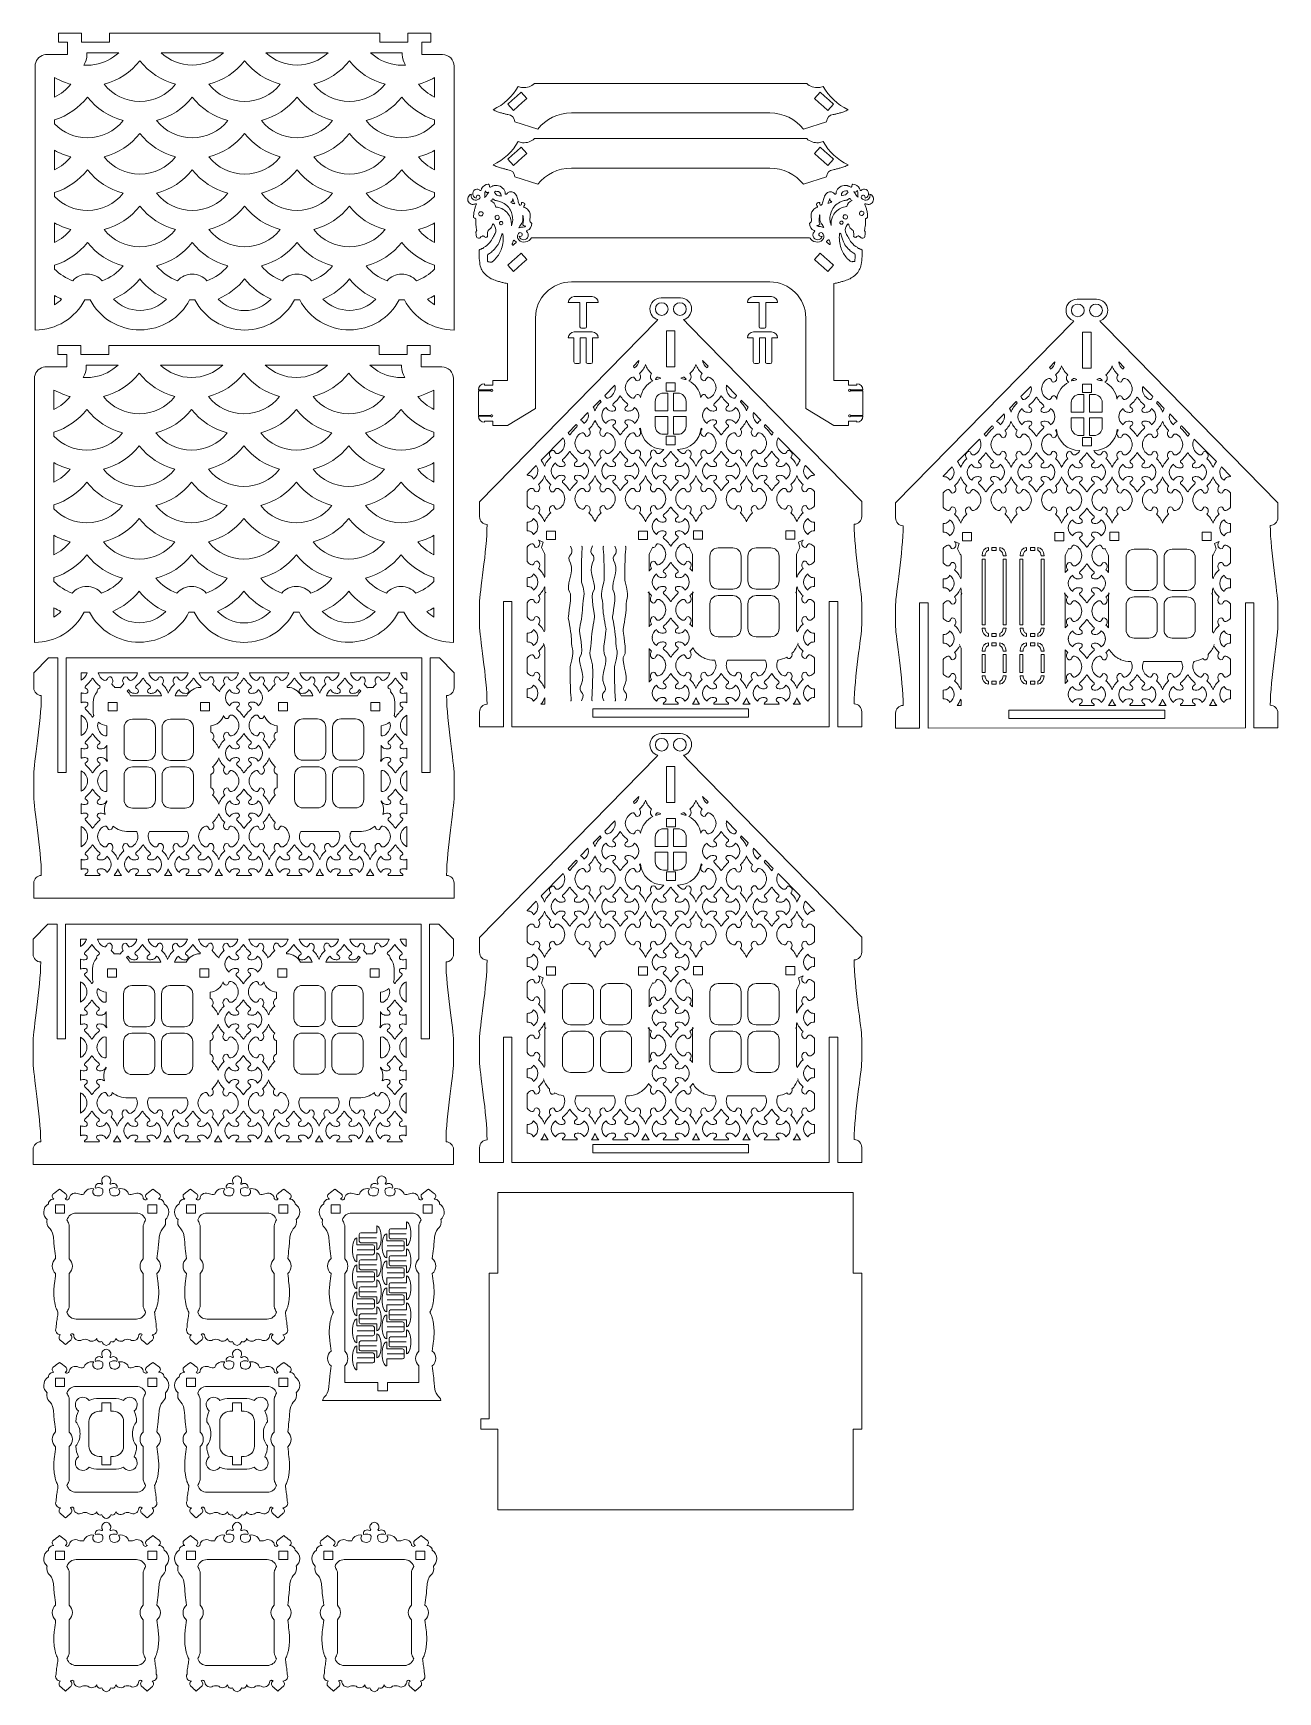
# Model space of a CAD drawing. Header units: centimetres. Extents: x -20.7 to 20.7, y -27.6 to 27.6.
import ezdxf

# ---------------------------------------------------------------- set-up
doc = ezdxf.new("R2010")
doc.units = ezdxf.units.CM
doc.header["$MEASUREMENT"] = 0
doc.layers.add('layer 1', color=7, linetype='Continuous')

msp = doc.modelspace()

# ---------------------------------------------------------------- linework, layer by layer
at = {"layer": 'layer 1', "color": 250, "lineweight": 9}
for points, knots in [([(-13.68146, 27.61781), (-13.68146, 27.61781), (-9.1814, 27.61781), (-9.1814, 27.61781), (-9.1814, 27.61781), (-9.1814, 27.61781), (-9.1814, 27.31775), (-9.1814, 27.31775), (-9.1814, 27.31775), (-9.1814, 27.31775), (-8.24837, 27.31775), (-8.24837, 27.31775), (-8.24837, 27.31775), (-8.24837, 27.31775), (-8.24837, 27.61781), (-8.24837, 27.61781), (-8.24837, 27.61781), (-8.24837, 27.61781), (-7.48146, 27.61781), (-7.48146, 27.61781), (-7.48146, 27.61781), (-7.48146, 27.61781), (-7.48146, 27.31775), (-7.48146, 27.31775), (-7.48146, 27.31775), (-7.48146, 27.31775), (-7.78146, 27.31775), (-7.78146, 27.31775), (-7.78146, 27.31775), (-7.78146, 27.31775), (-7.78146, 26.90779), (-7.78146, 26.90779), (-7.78146, 26.90779), (-7.78146, 26.90779), (-7.09753, 26.90779), (-7.09753, 26.90779), (-7.09753, 26.90779), (-6.88063, 26.90774), (-6.70514, 26.7322), (-6.70456, 26.51529), (-6.70456, 26.51529), (-6.70456, 26.51529), (-6.70461, 24.98998), (-6.70461, 24.98998), (-6.70461, 24.98998), (-6.70461, 24.98998), (-6.70456, 22.57055), (-6.70456, 22.57055), (-6.70456, 22.57055), (-6.7046, 22.57044), (-6.70464, 22.57033), (-6.70469, 22.57021), (-6.70469, 22.57021), (-6.70469, 22.57021), (-6.70476, 20.15098), (-6.70476, 20.15098), (-6.70476, 20.15098), (-6.7047, 20.15098), (-6.70463, 20.15098), (-6.70456, 20.15098), (-6.70456, 20.15098), (-6.70456, 20.15098), (-6.70484, 17.73141), (-6.70484, 17.73141), (-6.70484, 17.73141), (-7.40805, 17.73127), (-8.04356, 18.12617), (-8.35993, 18.74058), (-8.35993, 18.74058), (-8.38943, 18.73932), (-8.41904, 18.73865), (-8.44877, 18.73865), (-8.44877, 18.73865), (-8.47812, 18.73865), (-8.50736, 18.73933), (-8.53651, 18.74057), (-8.53651, 18.74057), (-8.84961, 18.12609), (-9.48035, 17.74036), (-10.18464, 17.73721), (-10.18464, 17.73721), (-10.88881, 17.73405), (-11.5278, 18.12677), (-11.84738, 18.74066), (-11.84738, 18.74066), (-11.87722, 18.73936), (-11.90717, 18.73865), (-11.93723, 18.73865), (-11.93723, 18.73865), (-11.96691, 18.73865), (-11.99648, 18.73935), (-12.02595, 18.74061), (-12.02595, 18.74061), (-12.34211, 18.12608), (-12.97812, 17.73162), (-13.68146, 17.73141), (-13.68146, 17.73141), (-14.38479, 17.73119), (-15.02042, 18.12612), (-15.33685, 18.74062), (-15.33685, 18.74062), (-15.36636, 18.73935), (-15.39597, 18.73865), (-15.42568, 18.73865), (-15.42568, 18.73865), (-15.45503, 18.73865), (-15.48427, 18.73933), (-15.51342, 18.74057), (-15.51342, 18.74057), (-15.82652, 18.12609), (-16.45726, 17.74036), (-17.16155, 17.73721), (-17.16155, 17.73721), (-17.86572, 17.73405), (-18.5047, 18.12677), (-18.82429, 18.74066), (-18.82429, 18.74066), (-18.85413, 18.73936), (-18.88408, 18.73865), (-18.91414, 18.73865), (-18.91414, 18.73865), (-18.94385, 18.73865), (-18.97345, 18.73932), (-19.00292, 18.74058), (-19.00292, 18.74058), (-19.31918, 18.12616), (-19.95509, 17.73177), (-20.65837, 17.73141), (-20.65837, 17.73141), (-20.65837, 17.73141), (-20.65837, 20.15098), (-20.65837, 20.15098), (-20.65837, 20.15098), (-20.65837, 20.15098), (-20.65837, 22.57055), (-20.65837, 22.57055), (-20.65837, 22.57055), (-20.65837, 22.57055), (-20.65837, 24.99011), (-20.65837, 24.99011), (-20.65837, 24.99011), (-20.65837, 24.99011), (-20.65837, 26.51529), (-20.65837, 26.51529), (-20.65837, 26.51529), (-20.6581, 26.69772), (-20.53373, 26.8507), (-20.36516, 26.89491), (-20.36516, 26.89491), (-20.3333, 26.90327), (-20.29986, 26.90774), (-20.26538, 26.90779), (-20.26538, 26.90779), (-20.26538, 26.90779), (-19.58145, 26.90779), (-19.58145, 26.90779), (-19.58145, 26.90779), (-19.58145, 26.90779), (-19.58145, 27.31775), (-19.58145, 27.31775), (-19.58145, 27.31775), (-19.58145, 27.31775), (-19.88145, 27.31775), (-19.88145, 27.31775), (-19.88145, 27.31775), (-19.88145, 27.31775), (-19.88145, 27.61781), (-19.88145, 27.61781), (-19.88145, 27.61781), (-19.88145, 27.61781), (-19.11444, 27.61781), (-19.11444, 27.61781), (-19.11444, 27.61781), (-19.11444, 27.61781), (-19.11444, 27.31775), (-19.11444, 27.31775), (-19.11444, 27.31775), (-19.11444, 27.31775), (-18.1814, 27.31775), (-18.1814, 27.31775), (-18.1814, 27.31775), (-18.1814, 27.31775), (-18.1814, 27.61781), (-18.1814, 27.61781), (-18.1814, 27.61781), (-18.1814, 27.61781), (-13.68146, 27.61781), (-13.68146, 27.61781)], [0, 0, 0, 0, 0.02083333, 0.02083333, 0.02083333, 0.02083333, 0.04166667, 0.04166667, 0.04166667, 0.04166667, 0.0625, 0.0625, 0.0625, 0.0625, 0.08333333, 0.08333333, 0.08333333, 0.08333333, 0.10416667, 0.10416667, 0.10416667, 0.10416667, 0.125, 0.125, 0.125, 0.125, 0.14583333, 0.14583333, 0.14583333, 0.14583333, 0.16666667, 0.16666667, 0.16666667, 0.16666667, 0.1875, 0.1875, 0.1875, 0.1875, 0.20833333, 0.20833333, 0.20833333, 0.20833333, 0.22916667, 0.22916667, 0.22916667, 0.22916667, 0.25, 0.25, 0.25, 0.25, 0.27083333, 0.27083333, 0.27083333, 0.27083333, 0.29166667, 0.29166667, 0.29166667, 0.29166667, 0.3125, 0.3125, 0.3125, 0.3125, 0.33333333, 0.33333333, 0.33333333, 0.33333333, 0.35416667, 0.35416667, 0.35416667, 0.35416667, 0.375, 0.375, 0.375, 0.375, 0.39583333, 0.39583333, 0.39583333, 0.39583333, 0.41666667, 0.41666667, 0.41666667, 0.41666667, 0.4375, 0.4375, 0.4375, 0.4375, 0.45833333, 0.45833333, 0.45833333, 0.45833333, 0.47916667, 0.47916667, 0.47916667, 0.47916667, 0.5, 0.5, 0.5, 0.5, 0.52083333, 0.52083333, 0.52083333, 0.52083333, 0.54166667, 0.54166667, 0.54166667, 0.54166667, 0.5625, 0.5625, 0.5625, 0.5625, 0.58333333, 0.58333333, 0.58333333, 0.58333333, 0.60416667, 0.60416667, 0.60416667, 0.60416667, 0.625, 0.625, 0.625, 0.625, 0.64583333, 0.64583333, 0.64583333, 0.64583333, 0.66666667, 0.66666667, 0.66666667, 0.66666667, 0.6875, 0.6875, 0.6875, 0.6875, 0.70833333, 0.70833333, 0.70833333, 0.70833333, 0.72916667, 0.72916667, 0.72916667, 0.72916667, 0.75, 0.75, 0.75, 0.75, 0.77083333, 0.77083333, 0.77083333, 0.77083333, 0.79166667, 0.79166667, 0.79166667, 0.79166667, 0.8125, 0.8125, 0.8125, 0.8125, 0.83333333, 0.83333333, 0.83333333, 0.83333333, 0.85416667, 0.85416667, 0.85416667, 0.85416667, 0.875, 0.875, 0.875, 0.875, 0.89583333, 0.89583333, 0.89583333, 0.89583333, 0.91666667, 0.91666667, 0.91666667, 0.91666667, 0.9375, 0.9375, 0.9375, 0.9375, 0.95833333, 0.95833333, 0.95833333, 0.95833333, 1, 1, 1, 1]), ([(-19.03443, 26.55722), (-18.99489, 26.55406), (-18.95522, 26.55245), (-18.91551, 26.55242), (-18.91551, 26.55242), (-18.91453, 26.55242), (-18.91354, 26.55242), (-18.91256, 26.55242), (-18.91256, 26.55242), (-18.83268, 26.55249), (-18.75283, 26.55895), (-18.67397, 26.57166), (-18.67397, 26.57166), (-18.37106, 26.62047), (-18.0929, 26.75989), (-17.87409, 26.96781), (-17.87409, 26.96781), (-17.87409, 26.96781), (-18.93145, 26.96781), (-18.93145, 26.96781), (-18.93145, 26.96781), (-18.93145, 26.96781), (-18.93145, 26.90779), (-18.93145, 26.90779), (-18.93145, 26.90779), (-18.93145, 26.78095), (-18.96851, 26.65989), (-19.03443, 26.55722)], [0, 0, 0, 0, 0.125, 0.125, 0.125, 0.125, 0.25, 0.25, 0.25, 0.25, 0.375, 0.375, 0.375, 0.375, 0.5, 0.5, 0.5, 0.5, 0.625, 0.625, 0.625, 0.625, 0.75, 0.75, 0.75, 0.75, 1, 1, 1, 1]), ([(-17.16994, 26.69706), (-17.46913, 26.3148), (-17.88637, 26.04101), (-18.3565, 25.9187), (-18.3565, 25.9187), (-18.07288, 25.55819), (-17.63636, 25.34265), (-17.16991, 25.34265), (-17.16991, 25.34265), (-16.7035, 25.34265), (-16.26699, 25.55816), (-15.98338, 25.91862), (-15.98338, 25.91862), (-16.45307, 26.04085), (-16.87068, 26.31475), (-17.16994, 26.69706)], [0, 0, 0, 0, 0.2, 0.2, 0.2, 0.2, 0.4, 0.4, 0.4, 0.4, 0.6, 0.6, 0.6, 0.6, 1, 1, 1, 1]), ([(-16.46581, 26.96781), (-16.18814, 26.70397), (-15.81679, 26.55244), (-15.42568, 26.55244), (-15.42568, 26.55244), (-15.03458, 26.55244), (-14.66322, 26.70397), (-14.38556, 26.96781), (-14.38556, 26.96781), (-14.38556, 26.96781), (-16.46581, 26.96781), (-16.46581, 26.96781)], [0, 0, 0, 0, 0.25, 0.25, 0.25, 0.25, 0.5, 0.5, 0.5, 0.5, 1, 1, 1, 1]), ([(-13.68146, 26.69703), (-13.98071, 26.31473), (-14.3983, 26.04084), (-14.86798, 25.91862), (-14.86798, 25.91862), (-14.58437, 25.55816), (-14.14787, 25.34265), (-13.68146, 25.34265), (-13.68146, 25.34265), (-13.21504, 25.34265), (-12.77854, 25.55816), (-12.49493, 25.91862), (-12.49493, 25.91862), (-12.96461, 26.04084), (-13.3822, 26.31473), (-13.68146, 26.69703)], [0, 0, 0, 0, 0.2, 0.2, 0.2, 0.2, 0.4, 0.4, 0.4, 0.4, 0.6, 0.6, 0.6, 0.6, 1, 1, 1, 1]), ([(-12.97736, 26.96781), (-12.69969, 26.70397), (-12.32833, 26.55244), (-11.93723, 26.55244), (-11.93723, 26.55244), (-11.54612, 26.55244), (-11.17477, 26.70397), (-10.8971, 26.96781), (-10.8971, 26.96781), (-10.8971, 26.96781), (-12.97736, 26.96781), (-12.97736, 26.96781)], [0, 0, 0, 0, 0.25, 0.25, 0.25, 0.25, 0.5, 0.5, 0.5, 0.5, 1, 1, 1, 1]), ([(-10.19297, 26.69706), (-10.49222, 26.31474), (-10.90983, 26.04084), (-11.37953, 25.91862), (-11.37953, 25.91862), (-11.09591, 25.55816), (-10.65942, 25.34265), (-10.193, 25.34265), (-10.193, 25.34265), (-9.72656, 25.34265), (-9.29002, 25.5582), (-9.00641, 25.9187), (-9.00641, 25.9187), (-9.47654, 26.04101), (-9.89378, 26.3148), (-10.19297, 26.69706)], [0, 0, 0, 0, 0.2, 0.2, 0.2, 0.2, 0.4, 0.4, 0.4, 0.4, 0.6, 0.6, 0.6, 0.6, 1, 1, 1, 1]), ([(-8.44647, 26.55242), (-8.40708, 26.55248), (-8.36771, 26.55408), (-8.32848, 26.55722), (-8.32848, 26.55722), (-8.3944, 26.65989), (-8.43146, 26.78096), (-8.43146, 26.90779), (-8.43146, 26.90779), (-8.43146, 26.90779), (-8.43146, 26.96781), (-8.43146, 26.96781), (-8.43146, 26.96781), (-8.43146, 26.96781), (-9.48882, 26.96781), (-9.48882, 26.96781), (-9.48882, 26.96781), (-9.27001, 26.75989), (-8.99185, 26.62047), (-8.68894, 26.57166), (-8.68894, 26.57166), (-8.61073, 26.55906), (-8.53127, 26.5525), (-8.45483, 26.55239), (-8.45483, 26.55239), (-8.45281, 26.55242), (-8.45079, 26.55243), (-8.44877, 26.55243), (-8.44877, 26.55243), (-8.448, 26.55243), (-8.44724, 26.55243), (-8.44647, 26.55242)], [0, 0, 0, 0, 0.11111111, 0.11111111, 0.11111111, 0.11111111, 0.22222222, 0.22222222, 0.22222222, 0.22222222, 0.33333333, 0.33333333, 0.33333333, 0.33333333, 0.44444444, 0.44444444, 0.44444444, 0.44444444, 0.55555556, 0.55555556, 0.55555556, 0.55555556, 0.66666667, 0.66666667, 0.66666667, 0.66666667, 0.77777778, 0.77777778, 0.77777778, 0.77777778, 1, 1, 1, 1]), ([(-20.00837, 25.48977), (-19.79908, 25.58962), (-19.61528, 25.73644), (-19.47181, 25.91872), (-19.47181, 25.91872), (-19.55201, 25.93958), (-19.63104, 25.96494), (-19.70844, 25.99468), (-19.70844, 25.99468), (-19.81188, 26.03442), (-19.91216, 26.08188), (-20.00837, 26.13655), (-20.00837, 26.13655), (-20.00837, 26.13655), (-20.00837, 25.48977), (-20.00837, 25.48977)], [0, 0, 0, 0, 0.2, 0.2, 0.2, 0.2, 0.4, 0.4, 0.4, 0.4, 0.6, 0.6, 0.6, 0.6, 1, 1, 1, 1]), ([(-7.35457, 26.13654), (-7.4508, 26.08186), (-7.55111, 26.03439), (-7.65458, 25.99464), (-7.65458, 25.99464), (-7.73195, 25.96493), (-7.81094, 25.93958), (-7.89111, 25.91872), (-7.89111, 25.91872), (-7.74765, 25.73645), (-7.56387, 25.58964), (-7.35459, 25.48979), (-7.35459, 25.48979), (-7.35459, 25.48979), (-7.35457, 26.13654), (-7.35457, 26.13654)], [0, 0, 0, 0, 0.2, 0.2, 0.2, 0.2, 0.4, 0.4, 0.4, 0.4, 0.6, 0.6, 0.6, 0.6, 1, 1, 1, 1]), ([(-20.00837, 24.60233), (-19.72413, 24.30346), (-19.32874, 24.13287), (-18.91414, 24.13287), (-18.91414, 24.13287), (-18.44772, 24.13287), (-18.01122, 24.34837), (-17.72761, 24.70883), (-17.72761, 24.70883), (-18.19729, 24.83106), (-18.61489, 25.10495), (-18.91415, 25.48725), (-18.91415, 25.48725), (-19.19278, 25.13135), (-19.57499, 24.86817), (-20.00837, 24.73509), (-20.00837, 24.73509), (-20.00837, 24.73509), (-20.00837, 24.60233), (-20.00837, 24.60233)], [0, 0, 0, 0, 0.16666667, 0.16666667, 0.16666667, 0.16666667, 0.33333333, 0.33333333, 0.33333333, 0.33333333, 0.5, 0.5, 0.5, 0.5, 0.66666667, 0.66666667, 0.66666667, 0.66666667, 1, 1, 1, 1]), ([(-16.61221, 24.70883), (-16.3286, 24.34837), (-15.8921, 24.13287), (-15.42568, 24.13287), (-15.42568, 24.13287), (-14.95927, 24.13287), (-14.52277, 24.34837), (-14.23916, 24.70883), (-14.23916, 24.70883), (-14.70883, 24.83106), (-15.12643, 25.10494), (-15.42568, 25.48724), (-15.42568, 25.48724), (-15.72494, 25.10494), (-16.14254, 24.83106), (-16.61221, 24.70883)], [0, 0, 0, 0, 0.2, 0.2, 0.2, 0.2, 0.4, 0.4, 0.4, 0.4, 0.6, 0.6, 0.6, 0.6, 1, 1, 1, 1]), ([(-11.93723, 25.48724), (-12.23649, 25.10494), (-12.65408, 24.83106), (-13.12376, 24.70883), (-13.12376, 24.70883), (-12.84014, 24.34838), (-12.40364, 24.13287), (-11.93723, 24.13287), (-11.93723, 24.13287), (-11.47082, 24.13287), (-11.03432, 24.34837), (-10.7507, 24.70883), (-10.7507, 24.70883), (-11.22038, 24.83105), (-11.63797, 25.10494), (-11.93723, 25.48724)], [0, 0, 0, 0, 0.2, 0.2, 0.2, 0.2, 0.4, 0.4, 0.4, 0.4, 0.6, 0.6, 0.6, 0.6, 1, 1, 1, 1]), ([(-7.35461, 24.73511), (-7.78796, 24.86821), (-8.17015, 25.13137), (-8.44876, 25.48726), (-8.44876, 25.48726), (-8.74802, 25.10495), (-9.16562, 24.83106), (-9.6353, 24.70883), (-9.6353, 24.70883), (-9.35169, 24.34837), (-8.91519, 24.13287), (-8.44877, 24.13287), (-8.44877, 24.13287), (-8.03419, 24.13287), (-7.63884, 24.30344), (-7.3546, 24.60229), (-7.3546, 24.60229), (-7.3546, 24.60229), (-7.35461, 24.73511), (-7.35461, 24.73511)], [0, 0, 0, 0, 0.16666667, 0.16666667, 0.16666667, 0.16666667, 0.33333333, 0.33333333, 0.33333333, 0.33333333, 0.5, 0.5, 0.5, 0.5, 0.66666667, 0.66666667, 0.66666667, 0.66666667, 1, 1, 1, 1]), ([(5.58387, 25.8457), (5.53607, 25.82501), (5.48467, 25.81183), (5.43227, 25.80685), (5.43227, 25.80685), (5.28407, 25.79277), (5.14188, 25.84317), (5.03378, 25.94106), (5.03378, 25.94106), (5.03378, 25.94106), (-4.02644, 25.94106), (-4.02644, 25.94106), (-4.02644, 25.94106), (-4.13454, 25.84317), (-4.27673, 25.79277), (-4.42494, 25.80685), (-4.42494, 25.80685), (-4.47734, 25.81183), (-4.52873, 25.82499), (-4.57653, 25.84569), (-4.57653, 25.84569), (-4.75907, 25.50891), (-5.05226, 25.23577), (-5.41012, 25.07029), (-5.41012, 25.07029), (-5.36643, 25.04115), (-5.31966, 25.0188), (-5.2653, 25.00055), (-5.2653, 25.00055), (-5.2395, 24.99189), (-5.21342, 24.98402), (-5.18733, 24.97627), (-5.18733, 24.97627), (-5.15083, 24.96543), (-5.11419, 24.95503), (-5.07741, 24.94515), (-5.07741, 24.94515), (-5.04083, 24.93532), (-5.0041, 24.92591), (-4.96711, 24.91772), (-4.96711, 24.91772), (-4.95055, 24.91406), (-4.9294, 24.90863), (-4.91241, 24.90743), (-4.91241, 24.90743), (-4.78578, 24.89845), (-4.68812, 24.79363), (-4.68811, 24.66668), (-4.68811, 24.66668), (-4.68811, 24.66668), (-3.91897, 24.42333), (-3.91897, 24.42333), (-3.91897, 24.42333), (-3.65459, 24.75128), (-3.24993, 24.96194), (-2.79804, 24.96194), (-2.79804, 24.96194), (-2.79804, 24.96194), (3.80538, 24.96194), (3.80538, 24.96194), (3.80538, 24.96194), (4.25728, 24.96194), (4.66196, 24.75127), (4.92633, 24.4233), (4.92633, 24.4233), (4.92633, 24.4233), (5.69545, 24.66664), (5.69545, 24.66664), (5.69545, 24.66664), (5.69545, 24.66664), (5.69545, 24.66668), (5.69545, 24.66668), (5.69545, 24.66668), (5.69545, 24.79362), (5.79312, 24.89845), (5.91975, 24.90743), (5.91975, 24.90743), (5.93673, 24.90863), (5.95789, 24.91406), (5.97444, 24.91772), (5.97444, 24.91772), (6.01143, 24.92591), (6.04816, 24.93532), (6.08475, 24.94515), (6.08475, 24.94515), (6.12152, 24.95503), (6.15815, 24.96543), (6.19465, 24.97626), (6.19465, 24.97626), (6.22075, 24.98401), (6.24684, 24.99189), (6.27264, 25.00055), (6.27264, 25.00055), (6.327, 25.01881), (6.37376, 25.04114), (6.41746, 25.07029), (6.41746, 25.07029), (6.0596, 25.23578), (5.76641, 25.50892), (5.58387, 25.8457)], [0, 0, 0, 0, 0.03846154, 0.03846154, 0.03846154, 0.03846154, 0.07692308, 0.07692308, 0.07692308, 0.07692308, 0.11538462, 0.11538462, 0.11538462, 0.11538462, 0.15384615, 0.15384615, 0.15384615, 0.15384615, 0.19230769, 0.19230769, 0.19230769, 0.19230769, 0.23076923, 0.23076923, 0.23076923, 0.23076923, 0.26923077, 0.26923077, 0.26923077, 0.26923077, 0.30769231, 0.30769231, 0.30769231, 0.30769231, 0.34615385, 0.34615385, 0.34615385, 0.34615385, 0.38461538, 0.38461538, 0.38461538, 0.38461538, 0.42307692, 0.42307692, 0.42307692, 0.42307692, 0.46153846, 0.46153846, 0.46153846, 0.46153846, 0.5, 0.5, 0.5, 0.5, 0.53846154, 0.53846154, 0.53846154, 0.53846154, 0.57692308, 0.57692308, 0.57692308, 0.57692308, 0.61538462, 0.61538462, 0.61538462, 0.61538462, 0.65384615, 0.65384615, 0.65384615, 0.65384615, 0.69230769, 0.69230769, 0.69230769, 0.69230769, 0.73076923, 0.73076923, 0.73076923, 0.73076923, 0.76923077, 0.76923077, 0.76923077, 0.76923077, 0.80769231, 0.80769231, 0.80769231, 0.80769231, 0.84615385, 0.84615385, 0.84615385, 0.84615385, 0.88461538, 0.88461538, 0.88461538, 0.88461538, 0.92307692, 0.92307692, 0.92307692, 0.92307692, 1, 1, 1, 1]), ([(-4.62127, 25.52126), (-4.62127, 25.52126), (-4.47203, 25.6544), (-4.47203, 25.6544), (-4.47203, 25.6544), (-4.47203, 25.6544), (-4.28563, 25.44545), (-4.28563, 25.44545), (-4.28563, 25.44545), (-4.28563, 25.44545), (-4.43488, 25.31232), (-4.43488, 25.31232), (-4.43488, 25.31232), (-4.43488, 25.31232), (-4.43487, 25.31231), (-4.43487, 25.31231), (-4.43487, 25.31231), (-4.43487, 25.31231), (-4.58412, 25.17918), (-4.58412, 25.17918), (-4.58412, 25.17918), (-4.58412, 25.17918), (-4.58411, 25.17917), (-4.58411, 25.17917), (-4.58411, 25.17917), (-4.58411, 25.17917), (-4.73336, 25.04604), (-4.73336, 25.04604), (-4.73336, 25.04604), (-4.73336, 25.04604), (-4.91975, 25.25498), (-4.91975, 25.25498), (-4.91975, 25.25498), (-4.91975, 25.25498), (-4.77051, 25.38812), (-4.77051, 25.38812), (-4.77051, 25.38812), (-4.77051, 25.38812), (-4.62127, 25.52126), (-4.62127, 25.52126)], [0, 0, 0, 0, 0.09090909, 0.09090909, 0.09090909, 0.09090909, 0.18181818, 0.18181818, 0.18181818, 0.18181818, 0.27272727, 0.27272727, 0.27272727, 0.27272727, 0.36363636, 0.36363636, 0.36363636, 0.36363636, 0.45454545, 0.45454545, 0.45454545, 0.45454545, 0.54545455, 0.54545455, 0.54545455, 0.54545455, 0.63636364, 0.63636364, 0.63636364, 0.63636364, 0.72727273, 0.72727273, 0.72727273, 0.72727273, 0.81818182, 0.81818182, 0.81818182, 0.81818182, 1, 1, 1, 1]), ([(5.62863, 25.52123), (5.62863, 25.52123), (5.47939, 25.65437), (5.47939, 25.65437), (5.47939, 25.65437), (5.47939, 25.65437), (5.29299, 25.44542), (5.29299, 25.44542), (5.29299, 25.44542), (5.29299, 25.44542), (5.44224, 25.31229), (5.44224, 25.31229), (5.44224, 25.31229), (5.44224, 25.31229), (5.44223, 25.31228), (5.44223, 25.31228), (5.44223, 25.31228), (5.44223, 25.31228), (5.59148, 25.17915), (5.59148, 25.17915), (5.59148, 25.17915), (5.59148, 25.17915), (5.59147, 25.17914), (5.59147, 25.17914), (5.59147, 25.17914), (5.59147, 25.17914), (5.74072, 25.04601), (5.74072, 25.04601), (5.74072, 25.04601), (5.74072, 25.04601), (5.92711, 25.25495), (5.92711, 25.25495), (5.92711, 25.25495), (5.92711, 25.25495), (5.77787, 25.38809), (5.77787, 25.38809), (5.77787, 25.38809), (5.77787, 25.38809), (5.62863, 25.52123), (5.62863, 25.52123)], [0, 0, 0, 0, 0.09090909, 0.09090909, 0.09090909, 0.09090909, 0.18181818, 0.18181818, 0.18181818, 0.18181818, 0.27272727, 0.27272727, 0.27272727, 0.27272727, 0.36363636, 0.36363636, 0.36363636, 0.36363636, 0.45454545, 0.45454545, 0.45454545, 0.45454545, 0.54545455, 0.54545455, 0.54545455, 0.54545455, 0.63636364, 0.63636364, 0.63636364, 0.63636364, 0.72727273, 0.72727273, 0.72727273, 0.72727273, 0.81818182, 0.81818182, 0.81818182, 0.81818182, 1, 1, 1, 1]), ([(-18.35644, 23.49905), (-18.07282, 23.13859), (-17.63632, 22.92309), (-17.16991, 22.92309), (-17.16991, 22.92309), (-16.7035, 22.92309), (-16.267, 23.13859), (-15.98338, 23.49905), (-15.98338, 23.49905), (-16.45306, 23.62127), (-16.87065, 23.89515), (-17.16991, 24.27745), (-17.16991, 24.27745), (-17.46917, 23.89516), (-17.88676, 23.62127), (-18.35644, 23.49905)], [0, 0, 0, 0, 0.2, 0.2, 0.2, 0.2, 0.4, 0.4, 0.4, 0.4, 0.6, 0.6, 0.6, 0.6, 1, 1, 1, 1]), ([(-13.68146, 24.27746), (-13.98071, 23.89516), (-14.3983, 23.62127), (-14.86798, 23.49905), (-14.86798, 23.49905), (-14.58437, 23.13859), (-14.14787, 22.92309), (-13.68146, 22.92309), (-13.68146, 22.92309), (-13.21504, 22.92309), (-12.77854, 23.13859), (-12.49493, 23.49905), (-12.49493, 23.49905), (-12.96461, 23.62127), (-13.3822, 23.89516), (-13.68146, 24.27746)], [0, 0, 0, 0, 0.2, 0.2, 0.2, 0.2, 0.4, 0.4, 0.4, 0.4, 0.6, 0.6, 0.6, 0.6, 1, 1, 1, 1]), ([(-11.37953, 23.49905), (-11.09591, 23.13859), (-10.65941, 22.92309), (-10.193, 22.92309), (-10.193, 22.92309), (-9.72659, 22.92309), (-9.29009, 23.13859), (-9.00647, 23.49905), (-9.00647, 23.49905), (-9.47615, 23.62127), (-9.89374, 23.89515), (-10.193, 24.27745), (-10.193, 24.27745), (-10.49226, 23.89516), (-10.90985, 23.62127), (-11.37953, 23.49905)], [0, 0, 0, 0, 0.2, 0.2, 0.2, 0.2, 0.4, 0.4, 0.4, 0.4, 0.6, 0.6, 0.6, 0.6, 1, 1, 1, 1]), ([(5.58387, 24.00996), (5.53607, 23.98927), (5.48467, 23.97609), (5.43227, 23.97111), (5.43227, 23.97111), (5.28407, 23.95703), (5.14188, 24.00743), (5.03378, 24.10532), (5.03378, 24.10532), (5.03378, 24.10532), (-4.02644, 24.10532), (-4.02644, 24.10532), (-4.02644, 24.10532), (-4.13454, 24.00743), (-4.27673, 23.95703), (-4.42494, 23.97111), (-4.42494, 23.97111), (-4.47734, 23.97609), (-4.52873, 23.98925), (-4.57653, 24.00995), (-4.57653, 24.00995), (-4.75907, 23.67317), (-5.05226, 23.40003), (-5.41012, 23.23455), (-5.41012, 23.23455), (-5.36643, 23.20541), (-5.31966, 23.18306), (-5.2653, 23.16481), (-5.2653, 23.16481), (-5.2395, 23.15615), (-5.21342, 23.14828), (-5.18733, 23.14053), (-5.18733, 23.14053), (-5.15083, 23.12969), (-5.11419, 23.11929), (-5.07741, 23.10941), (-5.07741, 23.10941), (-5.04083, 23.09958), (-5.0041, 23.09017), (-4.96711, 23.08198), (-4.96711, 23.08198), (-4.95055, 23.07832), (-4.9294, 23.07289), (-4.91241, 23.07169), (-4.91241, 23.07169), (-4.78578, 23.06271), (-4.68812, 22.95789), (-4.68811, 22.83094), (-4.68811, 22.83094), (-4.68811, 22.83094), (-3.91897, 22.58759), (-3.91897, 22.58759), (-3.91897, 22.58759), (-3.65459, 22.91554), (-3.24993, 23.1262), (-2.79804, 23.1262), (-2.79804, 23.1262), (-2.79804, 23.1262), (3.80538, 23.1262), (3.80538, 23.1262), (3.80538, 23.1262), (4.25728, 23.1262), (4.66196, 22.91553), (4.92633, 22.58756), (4.92633, 22.58756), (4.92633, 22.58756), (5.69545, 22.8309), (5.69545, 22.8309), (5.69545, 22.8309), (5.69545, 22.8309), (5.69545, 22.83094), (5.69545, 22.83094), (5.69545, 22.83094), (5.69545, 22.95788), (5.79312, 23.06271), (5.91975, 23.07169), (5.91975, 23.07169), (5.93673, 23.07289), (5.95789, 23.07832), (5.97444, 23.08198), (5.97444, 23.08198), (6.01143, 23.09017), (6.04816, 23.09958), (6.08475, 23.10941), (6.08475, 23.10941), (6.12152, 23.11929), (6.15815, 23.12969), (6.19465, 23.14052), (6.19465, 23.14052), (6.22075, 23.14827), (6.24684, 23.15615), (6.27264, 23.16481), (6.27264, 23.16481), (6.327, 23.18307), (6.37376, 23.2054), (6.41746, 23.23455), (6.41746, 23.23455), (6.0596, 23.40004), (5.76641, 23.67318), (5.58387, 24.00996)], [0, 0, 0, 0, 0.03846154, 0.03846154, 0.03846154, 0.03846154, 0.07692308, 0.07692308, 0.07692308, 0.07692308, 0.11538462, 0.11538462, 0.11538462, 0.11538462, 0.15384615, 0.15384615, 0.15384615, 0.15384615, 0.19230769, 0.19230769, 0.19230769, 0.19230769, 0.23076923, 0.23076923, 0.23076923, 0.23076923, 0.26923077, 0.26923077, 0.26923077, 0.26923077, 0.30769231, 0.30769231, 0.30769231, 0.30769231, 0.34615385, 0.34615385, 0.34615385, 0.34615385, 0.38461538, 0.38461538, 0.38461538, 0.38461538, 0.42307692, 0.42307692, 0.42307692, 0.42307692, 0.46153846, 0.46153846, 0.46153846, 0.46153846, 0.5, 0.5, 0.5, 0.5, 0.53846154, 0.53846154, 0.53846154, 0.53846154, 0.57692308, 0.57692308, 0.57692308, 0.57692308, 0.61538462, 0.61538462, 0.61538462, 0.61538462, 0.65384615, 0.65384615, 0.65384615, 0.65384615, 0.69230769, 0.69230769, 0.69230769, 0.69230769, 0.73076923, 0.73076923, 0.73076923, 0.73076923, 0.76923077, 0.76923077, 0.76923077, 0.76923077, 0.80769231, 0.80769231, 0.80769231, 0.80769231, 0.84615385, 0.84615385, 0.84615385, 0.84615385, 0.88461538, 0.88461538, 0.88461538, 0.88461538, 0.92307692, 0.92307692, 0.92307692, 0.92307692, 1, 1, 1, 1]), ([(-4.62127, 23.68552), (-4.62127, 23.68552), (-4.47203, 23.81866), (-4.47203, 23.81866), (-4.47203, 23.81866), (-4.47203, 23.81866), (-4.28563, 23.60971), (-4.28563, 23.60971), (-4.28563, 23.60971), (-4.28563, 23.60971), (-4.43488, 23.47658), (-4.43488, 23.47658), (-4.43488, 23.47658), (-4.43488, 23.47658), (-4.43487, 23.47657), (-4.43487, 23.47657), (-4.43487, 23.47657), (-4.43487, 23.47657), (-4.58412, 23.34344), (-4.58412, 23.34344), (-4.58412, 23.34344), (-4.58412, 23.34344), (-4.58411, 23.34343), (-4.58411, 23.34343), (-4.58411, 23.34343), (-4.58411, 23.34343), (-4.73336, 23.2103), (-4.73336, 23.2103), (-4.73336, 23.2103), (-4.73336, 23.2103), (-4.91975, 23.41924), (-4.91975, 23.41924), (-4.91975, 23.41924), (-4.91975, 23.41924), (-4.77051, 23.55238), (-4.77051, 23.55238), (-4.77051, 23.55238), (-4.77051, 23.55238), (-4.62127, 23.68552), (-4.62127, 23.68552)], [0, 0, 0, 0, 0.09090909, 0.09090909, 0.09090909, 0.09090909, 0.18181818, 0.18181818, 0.18181818, 0.18181818, 0.27272727, 0.27272727, 0.27272727, 0.27272727, 0.36363636, 0.36363636, 0.36363636, 0.36363636, 0.45454545, 0.45454545, 0.45454545, 0.45454545, 0.54545455, 0.54545455, 0.54545455, 0.54545455, 0.63636364, 0.63636364, 0.63636364, 0.63636364, 0.72727273, 0.72727273, 0.72727273, 0.72727273, 0.81818182, 0.81818182, 0.81818182, 0.81818182, 1, 1, 1, 1]), ([(5.62863, 23.68549), (5.62863, 23.68549), (5.47939, 23.81863), (5.47939, 23.81863), (5.47939, 23.81863), (5.47939, 23.81863), (5.29299, 23.60968), (5.29299, 23.60968), (5.29299, 23.60968), (5.29299, 23.60968), (5.44224, 23.47655), (5.44224, 23.47655), (5.44224, 23.47655), (5.44224, 23.47655), (5.44223, 23.47654), (5.44223, 23.47654), (5.44223, 23.47654), (5.44223, 23.47654), (5.59148, 23.34341), (5.59148, 23.34341), (5.59148, 23.34341), (5.59148, 23.34341), (5.59147, 23.3434), (5.59147, 23.3434), (5.59147, 23.3434), (5.59147, 23.3434), (5.74072, 23.21027), (5.74072, 23.21027), (5.74072, 23.21027), (5.74072, 23.21027), (5.92711, 23.41921), (5.92711, 23.41921), (5.92711, 23.41921), (5.92711, 23.41921), (5.77787, 23.55235), (5.77787, 23.55235), (5.77787, 23.55235), (5.77787, 23.55235), (5.62863, 23.68549), (5.62863, 23.68549)], [0, 0, 0, 0, 0.09090909, 0.09090909, 0.09090909, 0.09090909, 0.18181818, 0.18181818, 0.18181818, 0.18181818, 0.27272727, 0.27272727, 0.27272727, 0.27272727, 0.36363636, 0.36363636, 0.36363636, 0.36363636, 0.45454545, 0.45454545, 0.45454545, 0.45454545, 0.54545455, 0.54545455, 0.54545455, 0.54545455, 0.63636364, 0.63636364, 0.63636364, 0.63636364, 0.72727273, 0.72727273, 0.72727273, 0.72727273, 0.81818182, 0.81818182, 0.81818182, 0.81818182, 1, 1, 1, 1]), ([(-20.00837, 23.0702), (-19.79912, 23.17003), (-19.61535, 23.31681), (-19.4719, 23.49903), (-19.4719, 23.49903), (-19.65957, 23.54787), (-19.83993, 23.62119), (-20.00837, 23.71698), (-20.00837, 23.71698), (-20.00837, 23.71698), (-20.00837, 23.0702), (-20.00837, 23.0702)], [0, 0, 0, 0, 0.25, 0.25, 0.25, 0.25, 0.5, 0.5, 0.5, 0.5, 1, 1, 1, 1]), ([(-7.35459, 23.71696), (-7.52301, 23.62118), (-7.70336, 23.54786), (-7.89102, 23.49903), (-7.89102, 23.49903), (-7.74757, 23.31681), (-7.56381, 23.17004), (-7.35457, 23.07021), (-7.35457, 23.07021), (-7.35457, 23.07021), (-7.35459, 23.71696), (-7.35459, 23.71696)], [0, 0, 0, 0, 0.25, 0.25, 0.25, 0.25, 0.5, 0.5, 0.5, 0.5, 1, 1, 1, 1]), ([(-20.00837, 22.18276), (-19.72413, 21.88389), (-19.32874, 21.7133), (-18.91414, 21.7133), (-18.91414, 21.7133), (-18.44773, 21.7133), (-18.01122, 21.9288), (-17.72761, 22.28927), (-17.72761, 22.28927), (-18.19729, 22.41149), (-18.61489, 22.68538), (-18.91415, 23.06768), (-18.91415, 23.06768), (-19.19278, 22.71178), (-19.57499, 22.44861), (-20.00837, 22.31553), (-20.00837, 22.31553), (-20.00837, 22.31553), (-20.00837, 22.18276), (-20.00837, 22.18276)], [0, 0, 0, 0, 0.16666667, 0.16666667, 0.16666667, 0.16666667, 0.33333333, 0.33333333, 0.33333333, 0.33333333, 0.5, 0.5, 0.5, 0.5, 0.66666667, 0.66666667, 0.66666667, 0.66666667, 1, 1, 1, 1]), ([(-14.23915, 22.28927), (-14.70883, 22.41149), (-15.12643, 22.68537), (-15.42568, 23.06767), (-15.42568, 23.06767), (-15.72494, 22.68537), (-16.14254, 22.41149), (-16.61221, 22.28927), (-16.61221, 22.28927), (-16.3286, 21.9288), (-15.89209, 21.7133), (-15.42568, 21.7133), (-15.42568, 21.7133), (-14.95926, 21.7133), (-14.52276, 21.9288), (-14.23915, 22.28927)], [0, 0, 0, 0, 0.2, 0.2, 0.2, 0.2, 0.4, 0.4, 0.4, 0.4, 0.6, 0.6, 0.6, 0.6, 1, 1, 1, 1]), ([(-13.12376, 22.28927), (-12.84015, 21.9288), (-12.40364, 21.7133), (-11.93723, 21.7133), (-11.93723, 21.7133), (-11.47082, 21.7133), (-11.03431, 21.9288), (-10.7507, 22.28927), (-10.7507, 22.28927), (-11.22038, 22.41149), (-11.63797, 22.68537), (-11.93723, 23.06767), (-11.93723, 23.06767), (-12.23649, 22.68537), (-12.65408, 22.41149), (-13.12376, 22.28927)], [0, 0, 0, 0, 0.2, 0.2, 0.2, 0.2, 0.4, 0.4, 0.4, 0.4, 0.6, 0.6, 0.6, 0.6, 1, 1, 1, 1]), ([(-9.6353, 22.28927), (-9.35169, 21.9288), (-8.91518, 21.7133), (-8.44877, 21.7133), (-8.44877, 21.7133), (-8.03424, 21.7133), (-7.63893, 21.88382), (-7.3547, 22.18261), (-7.3547, 22.18261), (-7.3547, 22.18261), (-7.35469, 22.31557), (-7.35469, 22.31557), (-7.35469, 22.31557), (-7.78801, 22.44867), (-8.17016, 22.71183), (-8.44876, 23.06769), (-8.44876, 23.06769), (-8.74802, 22.68538), (-9.16562, 22.41149), (-9.6353, 22.28927)], [0, 0, 0, 0, 0.16666667, 0.16666667, 0.16666667, 0.16666667, 0.33333333, 0.33333333, 0.33333333, 0.33333333, 0.5, 0.5, 0.5, 0.5, 0.66666667, 0.66666667, 0.66666667, 0.66666667, 1, 1, 1, 1]), ([(-3.99633, 15.11817), (-3.99633, 15.11817), (-3.99633, 18.13784), (-3.99633, 18.13784), (-3.99633, 18.13784), (-3.99633, 18.79688), (-3.45716, 19.33611), (-2.79804, 19.33611), (-2.79804, 19.33611), (-2.79804, 19.33611), (0.50367, 19.33611), (0.50367, 19.33611), (0.50367, 19.33611), (0.50367, 19.33611), (3.80538, 19.33611), (3.80538, 19.33611), (3.80538, 19.33611), (4.4645, 19.33611), (5.00367, 18.79688), (5.00367, 18.13784), (5.00367, 18.13784), (5.00367, 18.13784), (5.00367, 15.11817), (5.00367, 15.11817), (5.00367, 15.11817), (5.00367, 15.11817), (5.93656, 14.54981), (5.93656, 14.54981), (5.93656, 14.54981), (5.93656, 14.54981), (5.93656, 14.54982), (5.93656, 14.54982), (5.93656, 14.54982), (5.93656, 14.54982), (6.42361, 14.54982), (6.42361, 14.54982), (6.42361, 14.54982), (6.42361, 14.54982), (6.42361, 14.69982), (6.42361, 14.69982), (6.42361, 14.69982), (6.42361, 14.69982), (6.70361, 14.69982), (6.70361, 14.69982), (6.70361, 14.69982), (6.70361, 14.69982), (6.70361, 14.65982), (6.70361, 14.65982), (6.70361, 14.65982), (6.70361, 14.65982), (6.70362, 14.65982), (6.70362, 14.65982), (6.70362, 14.65982), (6.81363, 14.65982), (6.90361, 14.74981), (6.90361, 14.85981), (6.90361, 14.85981), (6.90361, 14.85981), (6.49024, 14.85981), (6.49024, 14.85981), (6.49024, 14.85981), (6.48462, 14.84798), (6.47257, 14.83981), (6.45861, 14.83981), (6.45861, 14.83981), (6.43928, 14.83981), (6.42361, 14.85548), (6.42361, 14.87481), (6.42361, 14.87481), (6.42361, 14.89414), (6.43928, 14.90981), (6.45861, 14.90981), (6.45861, 14.90981), (6.47257, 14.90981), (6.48462, 14.90164), (6.49024, 14.88981), (6.49024, 14.88981), (6.49024, 14.88981), (6.90361, 14.88981), (6.90361, 14.88981), (6.90361, 14.88981), (6.90361, 14.88981), (6.90361, 15.70983), (6.90361, 15.70983), (6.90361, 15.70983), (6.90361, 15.70983), (6.49024, 15.70983), (6.49024, 15.70983), (6.49024, 15.70983), (6.48462, 15.698), (6.47257, 15.68983), (6.45861, 15.68983), (6.45861, 15.68983), (6.43928, 15.68983), (6.42361, 15.7055), (6.42361, 15.72483), (6.42361, 15.72483), (6.42361, 15.74416), (6.43928, 15.75983), (6.45861, 15.75983), (6.45861, 15.75983), (6.47257, 15.75983), (6.48462, 15.75166), (6.49024, 15.73983), (6.49024, 15.73983), (6.49024, 15.73983), (6.90361, 15.73983), (6.90361, 15.73983), (6.90361, 15.73983), (6.90361, 15.84983), (6.81363, 15.93982), (6.70362, 15.93982), (6.70362, 15.93982), (6.70362, 15.93982), (6.70361, 15.93982), (6.70361, 15.93982), (6.70361, 15.93982), (6.70361, 15.93982), (6.70361, 15.89982), (6.70361, 15.89982), (6.70361, 15.89982), (6.70361, 15.89982), (6.42361, 15.89982), (6.42361, 15.89982), (6.42361, 15.89982), (6.42361, 15.89982), (6.42361, 16.04982), (6.42361, 16.04982), (6.42361, 16.04982), (6.42361, 16.04982), (5.93664, 16.04982), (5.93664, 16.04982), (5.93664, 16.04982), (5.93664, 16.04982), (5.93681, 19.2822), (5.93681, 19.2822), (5.93681, 19.2822), (5.93681, 19.2822), (5.93681, 19.2822), (5.93681, 19.2822), (5.93681, 19.2822), (5.93681, 19.2822), (5.93681, 19.2822), (5.93681, 19.2822), (5.93681, 19.2822), (5.96673, 19.28432), (5.99731, 19.29112), (6.02659, 19.29759), (6.02659, 19.29759), (6.06709, 19.30656), (6.10731, 19.31683), (6.14738, 19.32759), (6.14738, 19.32759), (6.18618, 19.33802), (6.22485, 19.34898), (6.26336, 19.36042), (6.26336, 19.36042), (6.29219, 19.36897), (6.32098, 19.3777), (6.34948, 19.38728), (6.34948, 19.38728), (6.47413, 19.42913), (6.57294, 19.48856), (6.66833, 19.57899), (6.66833, 19.57899), (6.76468, 19.67035), (6.82811, 19.78299), (6.85125, 19.91411), (6.85125, 19.91411), (6.86654, 20.00067), (6.87393, 20.08894), (6.87876, 20.17664), (6.87876, 20.17664), (6.88272, 20.24877), (6.88459, 20.32105), (6.88414, 20.3933), (6.88414, 20.3933), (6.87329, 20.39763), (6.8633, 20.40341), (6.85336, 20.4091), (6.85336, 20.4091), (6.84129, 20.41604), (6.82932, 20.42317), (6.81705, 20.42974), (6.81705, 20.42974), (6.7983, 20.43981), (6.77548, 20.45065), (6.75398, 20.4524), (6.75398, 20.4524), (6.74801, 20.45289), (6.74304, 20.45549), (6.73924, 20.46011), (6.73924, 20.46011), (6.73549, 20.46469), (6.7339, 20.46998), (6.73452, 20.47584), (6.73452, 20.47584), (6.73451, 20.47589), (6.73448, 20.47594), (6.73447, 20.47598), (6.73447, 20.47598), (6.64699, 20.51695), (6.58267, 20.57568), (6.52457, 20.65199), (6.52457, 20.65199), (6.50698, 20.67507), (6.48618, 20.69358), (6.4732, 20.72034), (6.4732, 20.72034), (6.45877, 20.7501), (6.44288, 20.77913), (6.42611, 20.80765), (6.42611, 20.80765), (6.41175, 20.83205), (6.39673, 20.85607), (6.38207, 20.88031), (6.38207, 20.88031), (6.35829, 20.91961), (6.33391, 20.96138), (6.32396, 21.00669), (6.32396, 21.00669), (6.30626, 21.08732), (6.34173, 21.1643), (6.38287, 21.23153), (6.38287, 21.23153), (6.38605, 21.23674), (6.38897, 21.24214), (6.3919, 21.24749), (6.3919, 21.24749), (6.39332, 21.25008), (6.39464, 21.25256), (6.39641, 21.25496), (6.39641, 21.25496), (6.40093, 21.26106), (6.40776, 21.26414), (6.41534, 21.2635), (6.41534, 21.2635), (6.42291, 21.26286), (6.42911, 21.25868), (6.43254, 21.25188), (6.43254, 21.25188), (6.44042, 21.23631), (6.44572, 21.21948), (6.45136, 21.20302), (6.45136, 21.20302), (6.45649, 21.18801), (6.4616, 21.17277), (6.46844, 21.15843), (6.46844, 21.15843), (6.47886, 21.13659), (6.49202, 21.11791), (6.51073, 21.10242), (6.51073, 21.10242), (6.52389, 21.09154), (6.53925, 21.08318), (6.55297, 21.07293), (6.55297, 21.07293), (6.5753, 21.05624), (6.58589, 21.03714), (6.59246, 21.01043), (6.59246, 21.01043), (6.59772, 20.98913), (6.59944, 20.96672), (6.60005, 20.94482), (6.60005, 20.94482), (6.60099, 20.91059), (6.59902, 20.87629), (6.59616, 20.84219), (6.59616, 20.84219), (6.6072, 20.83806), (6.61798, 20.83369), (6.62887, 20.82958), (6.62887, 20.82958), (6.64376, 20.82396), (6.65888, 20.81926), (6.67434, 20.81548), (6.67434, 20.81548), (6.68992, 20.83799), (6.72278, 20.85487), (6.74706, 20.86671), (6.74706, 20.86671), (6.75564, 20.87089), (6.76555, 20.86904), (6.77204, 20.86202), (6.77204, 20.86202), (6.78068, 20.85268), (6.79511, 20.83843), (6.80756, 20.83482), (6.80756, 20.83482), (6.80927, 20.83432), (6.81101, 20.83399), (6.81278, 20.8339), (6.81278, 20.8339), (6.82023, 20.83352), (6.82644, 20.82969), (6.83016, 20.82323), (6.83016, 20.82323), (6.83047, 20.82268), (6.83082, 20.82214), (6.8312, 20.82162), (6.8312, 20.82162), (6.83484, 20.81657), (6.83977, 20.81177), (6.84423, 20.80744), (6.84423, 20.80744), (6.87447, 20.77792), (6.93877, 20.78141), (6.96145, 20.81891), (6.96145, 20.81891), (6.96545, 20.82553), (6.96865, 20.84292), (6.97021, 20.85073), (6.97021, 20.85073), (6.97388, 20.86899), (6.97679, 20.88743), (6.97937, 20.90587), (6.97937, 20.90587), (6.98193, 20.92394), (6.98415, 20.94205), (6.98574, 20.96022), (6.98574, 20.96022), (6.98654, 20.96956), (6.98824, 20.98448), (6.98666, 20.99361), (6.98666, 20.99361), (6.98532, 21.00125), (6.98303, 21.0093), (6.97821, 21.01555), (6.97821, 21.01555), (6.97561, 21.0189), (6.97146, 21.02199), (6.9684, 21.02503), (6.9684, 21.02503), (6.96546, 21.02792), (6.96365, 21.03113), (6.96267, 21.03512), (6.96267, 21.03512), (6.96108, 21.04167), (6.96186, 21.05048), (6.96273, 21.05725), (6.96273, 21.05725), (6.9661, 21.08332), (6.9711, 21.10911), (6.97584, 21.13496), (6.97584, 21.13496), (6.98195, 21.16826), (6.98687, 21.20154), (6.98795, 21.23542), (6.98795, 21.23542), (6.98955, 21.2848), (6.99011, 21.33421), (6.99072, 21.38363), (6.99072, 21.38363), (6.99089, 21.39667), (6.99036, 21.41988), (6.99399, 21.43167), (6.99399, 21.43167), (6.99561, 21.43696), (6.99878, 21.44097), (7.00354, 21.44378), (7.00354, 21.44378), (7.00548, 21.44491), (7.00742, 21.44579), (7.00945, 21.44673), (7.00945, 21.44673), (7.0138, 21.44877), (7.01818, 21.45079), (7.02242, 21.45305), (7.02242, 21.45305), (7.03776, 21.46119), (7.0516, 21.47196), (7.06444, 21.48357), (7.06444, 21.48357), (7.06444, 21.48357), (7.06444, 21.48357), (7.06444, 21.48357), (7.06444, 21.48357), (7.06576, 21.52663), (7.06176, 21.5704), (7.05615, 21.61305), (7.05615, 21.61305), (7.05033, 21.65732), (7.04244, 21.70157), (7.03149, 21.74488), (7.03149, 21.74488), (7.02225, 21.78142), (7.0118, 21.81786), (6.99811, 21.85301), (6.99811, 21.85301), (6.9906, 21.8723), (6.98156, 21.89095), (6.97355, 21.91003), (6.97355, 21.91003), (6.97003, 21.9184), (6.972, 21.92762), (6.97862, 21.93383), (6.97862, 21.93383), (6.98525, 21.94004), (6.99457, 21.9414), (7.00269, 21.93735), (7.00269, 21.93735), (7.03493, 21.92129), (7.07395, 21.91195), (7.10989, 21.91764), (7.10989, 21.91764), (7.16254, 21.92597), (7.20503, 21.95123), (7.23342, 21.99689), (7.23342, 21.99689), (7.26406, 22.04616), (7.26849, 22.10609), (7.24644, 22.15964), (7.24644, 22.15964), (7.22735, 22.206), (7.18809, 22.2466), (7.13772, 22.25688), (7.13772, 22.25688), (7.13772, 22.25688), (7.13772, 22.25688), (7.13772, 22.25688), (7.13772, 22.25688), (7.14186, 22.22391), (7.14756, 22.18335), (7.13664, 22.15142), (7.13664, 22.15142), (7.12846, 22.12752), (7.11166, 22.10903), (7.093, 22.09268), (7.093, 22.09268), (7.04215, 22.0482), (6.9865, 22.05012), (6.92728, 22.0759), (6.92728, 22.0759), (6.90037, 22.08761), (6.87491, 22.09444), (6.85866, 22.1218), (6.85866, 22.1218), (6.847, 22.14147), (6.84461, 22.16363), (6.85605, 22.18407), (6.85605, 22.18407), (6.86204, 22.19476), (6.87115, 22.20361), (6.88162, 22.20989), (6.88162, 22.20989), (6.89604, 22.21853), (6.91373, 22.2227), (6.93038, 22.21948), (6.93038, 22.21948), (6.97299, 22.21123), (6.98202, 22.1641), (6.98041, 22.12757), (6.98041, 22.12757), (6.98041, 22.12757), (6.98041, 22.12757), (6.98041, 22.12757), (6.98041, 22.12757), (7.14306, 22.15946), (7.12247, 22.42222), (6.95813, 22.42222), (6.95813, 22.42222), (6.93635, 22.42222), (6.91566, 22.41892), (6.89578, 22.40973), (6.89578, 22.40973), (6.88158, 22.40315), (6.86865, 22.39357), (6.85537, 22.38534), (6.85537, 22.38534), (6.85264, 22.38365), (6.84988, 22.38201), (6.84706, 22.38049), (6.84706, 22.38049), (6.84101, 22.3772), (6.8344, 22.37697), (6.82813, 22.3798), (6.82813, 22.3798), (6.82186, 22.38263), (6.81768, 22.38774), (6.81614, 22.39444), (6.81614, 22.39444), (6.81523, 22.39839), (6.81436, 22.40236), (6.81334, 22.40628), (6.81334, 22.40628), (6.80939, 22.42148), (6.80407, 22.43559), (6.79591, 22.44906), (6.79591, 22.44906), (6.75068, 22.52373), (6.66485, 22.58756), (6.57484, 22.58756), (6.57484, 22.58756), (6.5688, 22.58756), (6.56319, 22.58616), (6.55836, 22.58243), (6.55836, 22.58243), (6.54762, 22.57412), (6.54299, 22.55442), (6.53917, 22.54196), (6.53917, 22.54196), (6.53668, 22.5338), (6.5351, 22.52533), (6.53353, 22.51695), (6.53353, 22.51695), (6.53278, 22.51293), (6.53204, 22.50892), (6.53109, 22.50494), (6.53109, 22.50494), (6.52961, 22.49868), (6.52585, 22.49387), (6.52013, 22.49092), (6.52013, 22.49092), (6.51441, 22.48796), (6.50832, 22.48768), (6.50236, 22.4901), (6.50236, 22.4901), (6.48546, 22.49695), (6.46883, 22.50445), (6.45273, 22.51302), (6.45273, 22.51302), (6.44158, 22.51896), (6.43066, 22.52603), (6.41915, 22.53117), (6.41915, 22.53117), (6.40585, 22.5371), (6.39186, 22.53909), (6.37748, 22.54028), (6.37748, 22.54028), (6.34571, 22.54292), (6.31359, 22.54247), (6.28174, 22.54247), (6.28174, 22.54247), (6.21656, 22.54247), (6.14536, 22.50447), (6.09839, 22.46106), (6.09839, 22.46106), (6.04662, 22.41319), (6.01159, 22.34964), (6.01112, 22.27805), (6.01112, 22.27805), (6.01107, 22.27147), (6.00836, 22.26582), (6.00325, 22.26167), (6.00325, 22.26167), (5.99815, 22.25751), (5.99207, 22.256), (5.98561, 22.25731), (5.98561, 22.25731), (5.97703, 22.25903), (5.96821, 22.26196), (5.96193, 22.26834), (5.96193, 22.26834), (5.95737, 22.27298), (5.95434, 22.27809), (5.95048, 22.28316), (5.95048, 22.28316), (5.94447, 22.29103), (5.93768, 22.29786), (5.93, 22.30411), (5.93, 22.30411), (5.85133, 22.36818), (5.73021, 22.33359), (5.66884, 22.26192), (5.66884, 22.26192), (5.63442, 22.22173), (5.615, 22.16156), (5.60136, 22.11111), (5.60136, 22.11111), (5.58856, 22.06379), (5.57942, 22.01557), (5.56555, 21.96851), (5.56555, 21.96851), (5.55868, 21.94519), (5.54485, 21.90021), (5.51946, 21.89263), (5.51946, 21.89263), (5.5049, 21.88829), (5.48998, 21.89665), (5.47876, 21.90526), (5.47876, 21.90526), (5.46624, 21.91488), (5.46398, 21.93004), (5.46594, 21.94478), (5.46594, 21.94478), (5.4667, 21.95047), (5.46809, 21.95575), (5.46922, 21.96133), (5.46922, 21.96133), (5.47024, 21.96641), (5.47001, 21.9718), (5.46673, 21.97604), (5.46673, 21.97604), (5.45288, 21.99396), (5.40979, 21.97614), (5.39529, 21.96688), (5.39529, 21.96688), (5.38128, 21.95794), (5.36809, 21.94496), (5.36301, 21.92876), (5.36301, 21.92876), (5.35714, 21.91004), (5.35742, 21.89355), (5.36831, 21.87679), (5.36831, 21.87679), (5.37409, 21.86789), (5.38198, 21.85991), (5.38856, 21.85154), (5.38856, 21.85154), (5.38904, 21.85094), (5.38951, 21.85033), (5.38997, 21.84972), (5.38997, 21.84972), (5.39444, 21.84385), (5.39555, 21.83674), (5.39312, 21.82978), (5.39312, 21.82978), (5.39068, 21.82282), (5.38538, 21.81796), (5.37823, 21.81616), (5.37823, 21.81616), (5.32511, 21.80276), (5.28193, 21.7709), (5.24716, 21.72921), (5.24716, 21.72921), (5.10171, 21.55485), (5.25679, 21.36669), (5.14929, 21.30404), (5.14929, 21.30404), (5.14054, 21.29895), (5.13201, 21.29352), (5.12308, 21.28873), (5.12308, 21.28873), (5.13163, 21.17349), (5.18103, 21.09036), (5.28801, 21.04308), (5.28801, 21.04308), (5.29473, 21.04012), (5.29913, 21.0345), (5.30039, 21.02727), (5.30039, 21.02727), (5.30165, 21.02004), (5.29942, 21.01326), (5.29412, 21.00819), (5.29412, 21.00819), (5.29153, 21.00573), (5.28889, 21.00336), (5.28627, 21.00093), (5.28627, 21.00093), (5.27394, 20.9895), (5.26239, 20.97808), (5.25521, 20.9626), (5.25521, 20.9626), (5.24047, 20.93082), (5.23901, 20.88802), (5.24691, 20.85423), (5.24691, 20.85423), (5.28173, 20.70534), (5.51437, 20.70047), (5.54651, 20.85487), (5.54651, 20.85487), (5.52444, 20.84872), (5.4995, 20.8467), (5.47779, 20.85537), (5.47779, 20.85537), (5.46179, 20.86177), (5.44894, 20.87365), (5.44308, 20.89008), (5.44308, 20.89008), (5.43504, 20.91267), (5.44267, 20.93669), (5.45804, 20.95418), (5.45804, 20.95418), (5.47364, 20.97195), (5.49805, 20.98218), (5.52166, 20.97751), (5.52166, 20.97751), (5.55679, 20.97055), (5.57846, 20.93543), (5.59062, 20.90452), (5.59062, 20.90452), (5.6073, 20.8622), (5.60877, 20.81746), (5.58932, 20.77576), (5.58932, 20.77576), (5.55752, 20.70756), (5.48166, 20.66952), (5.40945, 20.66266), (5.40945, 20.66266), (5.31655, 20.65383), (5.23024, 20.69251), (5.16953, 20.76231), (5.16953, 20.76231), (5.16452, 20.76808), (5.16007, 20.77419), (5.15596, 20.78061), (5.15596, 20.78061), (5.15333, 20.78471), (5.15057, 20.78941), (5.14727, 20.793), (5.14727, 20.793), (5.13969, 20.80129), (5.12739, 20.80429), (5.11685, 20.80654), (5.11685, 20.80654), (5.11685, 20.80654), (5.11318, 20.79795), (5.11318, 20.79795), (5.11318, 20.79795), (5.11318, 20.79795), (0.50367, 20.79795), (0.50367, 20.79795), (0.50367, 20.79795), (0.50367, 20.79795), (-4.10584, 20.79795), (-4.10584, 20.79795), (-4.10584, 20.79795), (-4.10584, 20.79795), (-4.10951, 20.80654), (-4.10951, 20.80654), (-4.10951, 20.80654), (-4.12005, 20.80429), (-4.13235, 20.80129), (-4.13993, 20.793), (-4.13993, 20.793), (-4.14323, 20.78941), (-4.14599, 20.78471), (-4.14862, 20.78061), (-4.14862, 20.78061), (-4.15273, 20.77419), (-4.15718, 20.76808), (-4.16219, 20.76231), (-4.16219, 20.76231), (-4.2229, 20.69251), (-4.30921, 20.65383), (-4.40211, 20.66266), (-4.40211, 20.66266), (-4.47432, 20.66952), (-4.55018, 20.70756), (-4.58198, 20.77576), (-4.58198, 20.77576), (-4.60143, 20.81746), (-4.59996, 20.8622), (-4.58328, 20.90452), (-4.58328, 20.90452), (-4.57112, 20.93543), (-4.54945, 20.97055), (-4.51432, 20.97751), (-4.51432, 20.97751), (-4.49071, 20.98218), (-4.4663, 20.97195), (-4.4507, 20.95418), (-4.4507, 20.95418), (-4.43533, 20.93669), (-4.4277, 20.91267), (-4.43574, 20.89008), (-4.43574, 20.89008), (-4.4416, 20.87365), (-4.45445, 20.86177), (-4.47045, 20.85537), (-4.47045, 20.85537), (-4.49216, 20.8467), (-4.5171, 20.84872), (-4.53917, 20.85487), (-4.53917, 20.85487), (-4.50703, 20.70047), (-4.27439, 20.70534), (-4.23957, 20.85423), (-4.23957, 20.85423), (-4.23167, 20.88802), (-4.23313, 20.93082), (-4.24787, 20.9626), (-4.24787, 20.9626), (-4.25505, 20.97808), (-4.2666, 20.9895), (-4.27893, 21.00093), (-4.27893, 21.00093), (-4.28155, 21.00336), (-4.28419, 21.00573), (-4.28678, 21.00819), (-4.28678, 21.00819), (-4.29208, 21.01326), (-4.29431, 21.02004), (-4.29305, 21.02727), (-4.29305, 21.02727), (-4.29179, 21.0345), (-4.28739, 21.04012), (-4.28067, 21.04308), (-4.28067, 21.04308), (-4.17369, 21.09036), (-4.12429, 21.17349), (-4.11574, 21.28873), (-4.11574, 21.28873), (-4.12467, 21.29352), (-4.1332, 21.29895), (-4.14195, 21.30404), (-4.14195, 21.30404), (-4.24945, 21.36669), (-4.09437, 21.55485), (-4.23982, 21.72921), (-4.23982, 21.72921), (-4.27459, 21.7709), (-4.31777, 21.80276), (-4.37089, 21.81616), (-4.37089, 21.81616), (-4.37804, 21.81796), (-4.38334, 21.82282), (-4.38578, 21.82978), (-4.38578, 21.82978), (-4.38821, 21.83674), (-4.3871, 21.84385), (-4.38263, 21.84972), (-4.38263, 21.84972), (-4.38217, 21.85033), (-4.3817, 21.85094), (-4.38122, 21.85154), (-4.38122, 21.85154), (-4.37464, 21.85991), (-4.36675, 21.86789), (-4.36097, 21.87679), (-4.36097, 21.87679), (-4.35008, 21.89355), (-4.3498, 21.91004), (-4.35567, 21.92876), (-4.35567, 21.92876), (-4.36075, 21.94496), (-4.37394, 21.95794), (-4.38795, 21.96688), (-4.38795, 21.96688), (-4.40245, 21.97614), (-4.44554, 21.99396), (-4.45939, 21.97604), (-4.45939, 21.97604), (-4.46267, 21.9718), (-4.4629, 21.96641), (-4.46188, 21.96133), (-4.46188, 21.96133), (-4.46075, 21.95575), (-4.45936, 21.95047), (-4.4586, 21.94478), (-4.4586, 21.94478), (-4.45664, 21.93004), (-4.4589, 21.91488), (-4.47142, 21.90526), (-4.47142, 21.90526), (-4.48264, 21.89665), (-4.49756, 21.88829), (-4.51212, 21.89263), (-4.51212, 21.89263), (-4.53751, 21.90021), (-4.55134, 21.94519), (-4.55821, 21.96851), (-4.55821, 21.96851), (-4.57208, 22.01557), (-4.58122, 22.06379), (-4.59402, 22.11111), (-4.59402, 22.11111), (-4.60766, 22.16156), (-4.62708, 22.22173), (-4.6615, 22.26192), (-4.6615, 22.26192), (-4.72287, 22.33359), (-4.84399, 22.36818), (-4.92266, 22.30411), (-4.92266, 22.30411), (-4.93034, 22.29786), (-4.93713, 22.29103), (-4.94314, 22.28316), (-4.94314, 22.28316), (-4.947, 22.27809), (-4.95003, 22.27298), (-4.95459, 22.26834), (-4.95459, 22.26834), (-4.96087, 22.26196), (-4.96969, 22.25903), (-4.97827, 22.25731), (-4.97827, 22.25731), (-4.98473, 22.256), (-4.99081, 22.25751), (-4.99591, 22.26167), (-4.99591, 22.26167), (-5.00102, 22.26582), (-5.00373, 22.27147), (-5.00378, 22.27805), (-5.00378, 22.27805), (-5.00425, 22.34964), (-5.03928, 22.41319), (-5.09105, 22.46106), (-5.09105, 22.46106), (-5.13802, 22.50447), (-5.20922, 22.54247), (-5.2744, 22.54247), (-5.2744, 22.54247), (-5.30625, 22.54247), (-5.33837, 22.54292), (-5.37014, 22.54028), (-5.37014, 22.54028), (-5.38452, 22.53909), (-5.39851, 22.5371), (-5.41181, 22.53117), (-5.41181, 22.53117), (-5.42332, 22.52603), (-5.43424, 22.51896), (-5.44539, 22.51302), (-5.44539, 22.51302), (-5.46149, 22.50445), (-5.47812, 22.49695), (-5.49502, 22.4901), (-5.49502, 22.4901), (-5.50098, 22.48768), (-5.50707, 22.48796), (-5.51279, 22.49092), (-5.51279, 22.49092), (-5.51851, 22.49387), (-5.52227, 22.49868), (-5.52375, 22.50494), (-5.52375, 22.50494), (-5.5247, 22.50892), (-5.52544, 22.51293), (-5.52619, 22.51695), (-5.52619, 22.51695), (-5.52776, 22.52533), (-5.52934, 22.5338), (-5.53183, 22.54196), (-5.53183, 22.54196), (-5.53565, 22.55442), (-5.54028, 22.57412), (-5.55102, 22.58243), (-5.55102, 22.58243), (-5.55585, 22.58616), (-5.56146, 22.58756), (-5.5675, 22.58756), (-5.5675, 22.58756), (-5.65751, 22.58756), (-5.74334, 22.52373), (-5.78857, 22.44906), (-5.78857, 22.44906), (-5.79673, 22.43559), (-5.80205, 22.42148), (-5.806, 22.40628), (-5.806, 22.40628), (-5.80702, 22.40236), (-5.80789, 22.39839), (-5.8088, 22.39444), (-5.8088, 22.39444), (-5.81034, 22.38774), (-5.81452, 22.38263), (-5.82079, 22.3798), (-5.82079, 22.3798), (-5.82706, 22.37697), (-5.83367, 22.3772), (-5.83972, 22.38049), (-5.83972, 22.38049), (-5.84254, 22.38201), (-5.8453, 22.38365), (-5.84803, 22.38534), (-5.84803, 22.38534), (-5.86131, 22.39357), (-5.87424, 22.40315), (-5.88844, 22.40973), (-5.88844, 22.40973), (-5.90832, 22.41892), (-5.92901, 22.42222), (-5.95079, 22.42222), (-5.95079, 22.42222), (-6.11513, 22.42222), (-6.13572, 22.15946), (-5.97307, 22.12757), (-5.97307, 22.12757), (-5.97307, 22.12757), (-5.97307, 22.12757), (-5.97307, 22.12757), (-5.97307, 22.12757), (-5.97468, 22.1641), (-5.96565, 22.21123), (-5.92304, 22.21948), (-5.92304, 22.21948), (-5.90639, 22.2227), (-5.8887, 22.21853), (-5.87428, 22.20989), (-5.87428, 22.20989), (-5.86381, 22.20361), (-5.8547, 22.19476), (-5.84871, 22.18407), (-5.84871, 22.18407), (-5.83727, 22.16363), (-5.83966, 22.14147), (-5.85132, 22.1218), (-5.85132, 22.1218), (-5.86757, 22.09444), (-5.89303, 22.08761), (-5.91994, 22.0759), (-5.91994, 22.0759), (-5.97916, 22.05012), (-6.03481, 22.0482), (-6.08566, 22.09268), (-6.08566, 22.09268), (-6.10432, 22.10903), (-6.12112, 22.12752), (-6.1293, 22.15142), (-6.1293, 22.15142), (-6.14022, 22.18335), (-6.13452, 22.22391), (-6.13038, 22.25688), (-6.13038, 22.25688), (-6.13038, 22.25688), (-6.13038, 22.25688), (-6.13038, 22.25688), (-6.13038, 22.25688), (-6.18075, 22.2466), (-6.22001, 22.206), (-6.2391, 22.15964), (-6.2391, 22.15964), (-6.26115, 22.10609), (-6.25672, 22.04616), (-6.22608, 21.99689), (-6.22608, 21.99689), (-6.19769, 21.95123), (-6.1552, 21.92597), (-6.10255, 21.91764), (-6.10255, 21.91764), (-6.06661, 21.91195), (-6.02759, 21.92129), (-5.99535, 21.93735), (-5.99535, 21.93735), (-5.98723, 21.9414), (-5.97791, 21.94004), (-5.97128, 21.93383), (-5.97128, 21.93383), (-5.96466, 21.92762), (-5.96269, 21.9184), (-5.96621, 21.91003), (-5.96621, 21.91003), (-5.97422, 21.89095), (-5.98326, 21.8723), (-5.99077, 21.85301), (-5.99077, 21.85301), (-6.00446, 21.81786), (-6.01491, 21.78142), (-6.02415, 21.74488), (-6.02415, 21.74488), (-6.0351, 21.70157), (-6.04299, 21.65732), (-6.04881, 21.61305), (-6.04881, 21.61305), (-6.05442, 21.5704), (-6.05842, 21.52663), (-6.0571, 21.48357), (-6.0571, 21.48357), (-6.0571, 21.48357), (-6.0571, 21.48357), (-6.0571, 21.48357), (-6.0571, 21.48357), (-6.04426, 21.47196), (-6.03042, 21.46119), (-6.01508, 21.45305), (-6.01508, 21.45305), (-6.01084, 21.45079), (-6.00646, 21.44877), (-6.00211, 21.44673), (-6.00211, 21.44673), (-6.00008, 21.44579), (-5.99814, 21.44491), (-5.9962, 21.44378), (-5.9962, 21.44378), (-5.99144, 21.44097), (-5.98827, 21.43696), (-5.98665, 21.43167), (-5.98665, 21.43167), (-5.98302, 21.41988), (-5.98355, 21.39667), (-5.98338, 21.38363), (-5.98338, 21.38363), (-5.98277, 21.33421), (-5.98221, 21.2848), (-5.98061, 21.23542), (-5.98061, 21.23542), (-5.97953, 21.20154), (-5.97461, 21.16826), (-5.9685, 21.13496), (-5.9685, 21.13496), (-5.96376, 21.10911), (-5.95876, 21.08332), (-5.95539, 21.05725), (-5.95539, 21.05725), (-5.95452, 21.05048), (-5.95374, 21.04167), (-5.95533, 21.03512), (-5.95533, 21.03512), (-5.95631, 21.03113), (-5.95812, 21.02792), (-5.96106, 21.02503), (-5.96106, 21.02503), (-5.96412, 21.02199), (-5.96827, 21.0189), (-5.97087, 21.01555), (-5.97087, 21.01555), (-5.97569, 21.0093), (-5.97798, 21.00125), (-5.97932, 20.99361), (-5.97932, 20.99361), (-5.9809, 20.98448), (-5.9792, 20.96956), (-5.9784, 20.96022), (-5.9784, 20.96022), (-5.97681, 20.94205), (-5.97459, 20.92394), (-5.97203, 20.90587), (-5.97203, 20.90587), (-5.96945, 20.88743), (-5.96654, 20.86899), (-5.96287, 20.85073), (-5.96287, 20.85073), (-5.96131, 20.84292), (-5.95811, 20.82553), (-5.95411, 20.81891), (-5.95411, 20.81891), (-5.93143, 20.78141), (-5.86713, 20.77792), (-5.83689, 20.80744), (-5.83689, 20.80744), (-5.83243, 20.81177), (-5.8275, 20.81657), (-5.82386, 20.82162), (-5.82386, 20.82162), (-5.82348, 20.82214), (-5.82313, 20.82268), (-5.82282, 20.82323), (-5.82282, 20.82323), (-5.8191, 20.82969), (-5.81289, 20.83352), (-5.80544, 20.8339), (-5.80544, 20.8339), (-5.80367, 20.83399), (-5.80193, 20.83432), (-5.80022, 20.83482), (-5.80022, 20.83482), (-5.78777, 20.83843), (-5.77334, 20.85268), (-5.7647, 20.86202), (-5.7647, 20.86202), (-5.75821, 20.86904), (-5.7483, 20.87089), (-5.73972, 20.86671), (-5.73972, 20.86671), (-5.71544, 20.85487), (-5.68258, 20.83799), (-5.667, 20.81548), (-5.667, 20.81548), (-5.65154, 20.81926), (-5.63642, 20.82396), (-5.62153, 20.82958), (-5.62153, 20.82958), (-5.61064, 20.83369), (-5.59986, 20.83806), (-5.58882, 20.84219), (-5.58882, 20.84219), (-5.59168, 20.87629), (-5.59365, 20.91059), (-5.59271, 20.94482), (-5.59271, 20.94482), (-5.5921, 20.96672), (-5.59038, 20.98913), (-5.58512, 21.01043), (-5.58512, 21.01043), (-5.57855, 21.03714), (-5.56796, 21.05624), (-5.54563, 21.07293), (-5.54563, 21.07293), (-5.53191, 21.08318), (-5.51655, 21.09154), (-5.50339, 21.10242), (-5.50339, 21.10242), (-5.48468, 21.11791), (-5.47152, 21.13659), (-5.4611, 21.15843), (-5.4611, 21.15843), (-5.45426, 21.17277), (-5.44915, 21.18801), (-5.44402, 21.20302), (-5.44402, 21.20302), (-5.43838, 21.21948), (-5.43308, 21.23631), (-5.4252, 21.25188), (-5.4252, 21.25188), (-5.42177, 21.25868), (-5.41557, 21.26286), (-5.408, 21.2635), (-5.408, 21.2635), (-5.40042, 21.26414), (-5.39359, 21.26106), (-5.38907, 21.25496), (-5.38907, 21.25496), (-5.3873, 21.25256), (-5.38598, 21.25008), (-5.38456, 21.24749), (-5.38456, 21.24749), (-5.38163, 21.24214), (-5.37871, 21.23674), (-5.37553, 21.23153), (-5.37553, 21.23153), (-5.33439, 21.1643), (-5.29892, 21.08732), (-5.31662, 21.00669), (-5.31662, 21.00669), (-5.32657, 20.96138), (-5.35095, 20.91961), (-5.37473, 20.88031), (-5.37473, 20.88031), (-5.38939, 20.85607), (-5.40441, 20.83205), (-5.41877, 20.80765), (-5.41877, 20.80765), (-5.43554, 20.77913), (-5.45143, 20.7501), (-5.46586, 20.72034), (-5.46586, 20.72034), (-5.47884, 20.69358), (-5.49964, 20.67507), (-5.51723, 20.65199), (-5.51723, 20.65199), (-5.57533, 20.57568), (-5.63965, 20.51695), (-5.72713, 20.47598), (-5.72713, 20.47598), (-5.72714, 20.47594), (-5.72717, 20.47589), (-5.72718, 20.47584), (-5.72718, 20.47584), (-5.72656, 20.46998), (-5.72815, 20.46469), (-5.7319, 20.46011), (-5.7319, 20.46011), (-5.7357, 20.45549), (-5.74067, 20.45289), (-5.74664, 20.4524), (-5.74664, 20.4524), (-5.76814, 20.45065), (-5.79096, 20.43981), (-5.80971, 20.42974), (-5.80971, 20.42974), (-5.82198, 20.42317), (-5.83395, 20.41604), (-5.84602, 20.4091), (-5.84602, 20.4091), (-5.85596, 20.40341), (-5.86595, 20.39763), (-5.8768, 20.3933), (-5.8768, 20.3933), (-5.87725, 20.32105), (-5.87538, 20.24877), (-5.87142, 20.17664), (-5.87142, 20.17664), (-5.86659, 20.08894), (-5.8592, 20.00067), (-5.84391, 19.91411), (-5.84391, 19.91411), (-5.82077, 19.78299), (-5.75734, 19.67035), (-5.66099, 19.57899), (-5.66099, 19.57899), (-5.5656, 19.48856), (-5.46679, 19.42913), (-5.34214, 19.38728), (-5.34214, 19.38728), (-5.31364, 19.3777), (-5.28485, 19.36897), (-5.25602, 19.36042), (-5.25602, 19.36042), (-5.21751, 19.34898), (-5.17884, 19.33802), (-5.14004, 19.32759), (-5.14004, 19.32759), (-5.09997, 19.31683), (-5.05975, 19.30656), (-5.01925, 19.29759), (-5.01925, 19.29759), (-4.98997, 19.29112), (-4.95939, 19.28432), (-4.92947, 19.2822), (-4.92947, 19.2822), (-4.92947, 19.2822), (-4.92947, 19.2822), (-4.92947, 19.2822), (-4.92947, 19.2822), (-4.92947, 19.2822), (-4.92947, 19.2822), (-4.92947, 19.2822), (-4.92947, 19.2822), (-4.92947, 19.2822), (-4.9293, 16.04982), (-4.9293, 16.04982), (-4.9293, 16.04982), (-4.9293, 16.04982), (-5.41627, 16.04982), (-5.41627, 16.04982), (-5.41627, 16.04982), (-5.41627, 16.04982), (-5.41627, 15.89982), (-5.41627, 15.89982), (-5.41627, 15.89982), (-5.41627, 15.89982), (-5.69627, 15.89982), (-5.69627, 15.89982), (-5.69627, 15.89982), (-5.69627, 15.89982), (-5.69627, 15.93982), (-5.69627, 15.93982), (-5.69627, 15.93982), (-5.69627, 15.93982), (-5.69628, 15.93982), (-5.69628, 15.93982), (-5.69628, 15.93982), (-5.80629, 15.93982), (-5.89627, 15.84983), (-5.89627, 15.73983), (-5.89627, 15.73983), (-5.89627, 15.73983), (-5.4829, 15.73983), (-5.4829, 15.73983), (-5.4829, 15.73983), (-5.47728, 15.75166), (-5.46523, 15.75983), (-5.45127, 15.75983), (-5.45127, 15.75983), (-5.43194, 15.75983), (-5.41627, 15.74416), (-5.41627, 15.72483), (-5.41627, 15.72483), (-5.41627, 15.7055), (-5.43194, 15.68983), (-5.45127, 15.68983), (-5.45127, 15.68983), (-5.46523, 15.68983), (-5.47728, 15.698), (-5.4829, 15.70983), (-5.4829, 15.70983), (-5.4829, 15.70983), (-5.89627, 15.70983), (-5.89627, 15.70983), (-5.89627, 15.70983), (-5.89627, 15.70983), (-5.89627, 14.88981), (-5.89627, 14.88981), (-5.89627, 14.88981), (-5.89627, 14.88981), (-5.4829, 14.88981), (-5.4829, 14.88981), (-5.4829, 14.88981), (-5.47728, 14.90164), (-5.46523, 14.90981), (-5.45127, 14.90981), (-5.45127, 14.90981), (-5.43194, 14.90981), (-5.41627, 14.89414), (-5.41627, 14.87481), (-5.41627, 14.87481), (-5.41627, 14.85548), (-5.43194, 14.83981), (-5.45127, 14.83981), (-5.45127, 14.83981), (-5.46523, 14.83981), (-5.47728, 14.84798), (-5.4829, 14.85981), (-5.4829, 14.85981), (-5.4829, 14.85981), (-5.89627, 14.85981), (-5.89627, 14.85981), (-5.89627, 14.85981), (-5.89627, 14.74981), (-5.80629, 14.65982), (-5.69628, 14.65982), (-5.69628, 14.65982), (-5.69628, 14.65982), (-5.69627, 14.65982), (-5.69627, 14.65982), (-5.69627, 14.65982), (-5.69627, 14.65982), (-5.69627, 14.69982), (-5.69627, 14.69982), (-5.69627, 14.69982), (-5.69627, 14.69982), (-5.41627, 14.69982), (-5.41627, 14.69982), (-5.41627, 14.69982), (-5.41627, 14.69982), (-5.41627, 14.54982), (-5.41627, 14.54982), (-5.41627, 14.54982), (-5.41627, 14.54982), (-4.92922, 14.54982), (-4.92922, 14.54982), (-4.92922, 14.54982), (-4.92922, 14.54982), (-4.92922, 14.54981), (-4.92922, 14.54981), (-4.92922, 14.54981), (-4.92922, 14.54981), (-3.99633, 15.11817), (-3.99633, 15.11817)], [0, 0, 0, 0, 0.002849, 0.002849, 0.002849, 0.002849, 0.00569801, 0.00569801, 0.00569801, 0.00569801, 0.00854701, 0.00854701, 0.00854701, 0.00854701, 0.01139601, 0.01139601, 0.01139601, 0.01139601, 0.01424501, 0.01424501, 0.01424501, 0.01424501, 0.01709402, 0.01709402, 0.01709402, 0.01709402, 0.01994302, 0.01994302, 0.01994302, 0.01994302, 0.02279202, 0.02279202, 0.02279202, 0.02279202, 0.02564103, 0.02564103, 0.02564103, 0.02564103, 0.02849003, 0.02849003, 0.02849003, 0.02849003, 0.03133903, 0.03133903, 0.03133903, 0.03133903, 0.03418803, 0.03418803, 0.03418803, 0.03418803, 0.03703704, 0.03703704, 0.03703704, 0.03703704, 0.03988604, 0.03988604, 0.03988604, 0.03988604, 0.04273504, 0.04273504, 0.04273504, 0.04273504, 0.04558405, 0.04558405, 0.04558405, 0.04558405, 0.04843305, 0.04843305, 0.04843305, 0.04843305, 0.05128205, 0.05128205, 0.05128205, 0.05128205, 0.05413105, 0.05413105, 0.05413105, 0.05413105, 0.05698006, 0.05698006, 0.05698006, 0.05698006, 0.05982906, 0.05982906, 0.05982906, 0.05982906, 0.06267806, 0.06267806, 0.06267806, 0.06267806, 0.06552707, 0.06552707, 0.06552707, 0.06552707, 0.06837607, 0.06837607, 0.06837607, 0.06837607, 0.07122507, 0.07122507, 0.07122507, 0.07122507, 0.07407407, 0.07407407, 0.07407407, 0.07407407, 0.07692308, 0.07692308, 0.07692308, 0.07692308, 0.07977208, 0.07977208, 0.07977208, 0.07977208, 0.08262108, 0.08262108, 0.08262108, 0.08262108, 0.08547009, 0.08547009, 0.08547009, 0.08547009, 0.08831909, 0.08831909, 0.08831909, 0.08831909, 0.09116809, 0.09116809, 0.09116809, 0.09116809, 0.09401709, 0.09401709, 0.09401709, 0.09401709, 0.0968661, 0.0968661, 0.0968661, 0.0968661, 0.0997151, 0.0997151, 0.0997151, 0.0997151, 0.1025641, 0.1025641, 0.1025641, 0.1025641, 0.10541311, 0.10541311, 0.10541311, 0.10541311, 0.10826211, 0.10826211, 0.10826211, 0.10826211, 0.11111111, 0.11111111, 0.11111111, 0.11111111, 0.11396011, 0.11396011, 0.11396011, 0.11396011, 0.11680912, 0.11680912, 0.11680912, 0.11680912, 0.11965812, 0.11965812, 0.11965812, 0.11965812, 0.12250712, 0.12250712, 0.12250712, 0.12250712, 0.12535613, 0.12535613, 0.12535613, 0.12535613, 0.12820513, 0.12820513, 0.12820513, 0.12820513, 0.13105413, 0.13105413, 0.13105413, 0.13105413, 0.13390313, 0.13390313, 0.13390313, 0.13390313, 0.13675214, 0.13675214, 0.13675214, 0.13675214, 0.13960114, 0.13960114, 0.13960114, 0.13960114, 0.14245014, 0.14245014, 0.14245014, 0.14245014, 0.14529915, 0.14529915, 0.14529915, 0.14529915, 0.14814815, 0.14814815, 0.14814815, 0.14814815, 0.15099715, 0.15099715, 0.15099715, 0.15099715, 0.15384615, 0.15384615, 0.15384615, 0.15384615, 0.15669516, 0.15669516, 0.15669516, 0.15669516, 0.15954416, 0.15954416, 0.15954416, 0.15954416, 0.16239316, 0.16239316, 0.16239316, 0.16239316, 0.16524217, 0.16524217, 0.16524217, 0.16524217, 0.16809117, 0.16809117, 0.16809117, 0.16809117, 0.17094017, 0.17094017, 0.17094017, 0.17094017, 0.17378917, 0.17378917, 0.17378917, 0.17378917, 0.17663818, 0.17663818, 0.17663818, 0.17663818, 0.17948718, 0.17948718, 0.17948718, 0.17948718, 0.18233618, 0.18233618, 0.18233618, 0.18233618, 0.18518519, 0.18518519, 0.18518519, 0.18518519, 0.18803419, 0.18803419, 0.18803419, 0.18803419, 0.19088319, 0.19088319, 0.19088319, 0.19088319, 0.19373219, 0.19373219, 0.19373219, 0.19373219, 0.1965812, 0.1965812, 0.1965812, 0.1965812, 0.1994302, 0.1994302, 0.1994302, 0.1994302, 0.2022792, 0.2022792, 0.2022792, 0.2022792, 0.20512821, 0.20512821, 0.20512821, 0.20512821, 0.20797721, 0.20797721, 0.20797721, 0.20797721, 0.21082621, 0.21082621, 0.21082621, 0.21082621, 0.21367521, 0.21367521, 0.21367521, 0.21367521, 0.21652422, 0.21652422, 0.21652422, 0.21652422, 0.21937322, 0.21937322, 0.21937322, 0.21937322, 0.22222222, 0.22222222, 0.22222222, 0.22222222, 0.22507123, 0.22507123, 0.22507123, 0.22507123, 0.22792023, 0.22792023, 0.22792023, 0.22792023, 0.23076923, 0.23076923, 0.23076923, 0.23076923, 0.23361823, 0.23361823, 0.23361823, 0.23361823, 0.23646724, 0.23646724, 0.23646724, 0.23646724, 0.23931624, 0.23931624, 0.23931624, 0.23931624, 0.24216524, 0.24216524, 0.24216524, 0.24216524, 0.24501425, 0.24501425, 0.24501425, 0.24501425, 0.24786325, 0.24786325, 0.24786325, 0.24786325, 0.25071225, 0.25071225, 0.25071225, 0.25071225, 0.25356125, 0.25356125, 0.25356125, 0.25356125, 0.25641026, 0.25641026, 0.25641026, 0.25641026, 0.25925926, 0.25925926, 0.25925926, 0.25925926, 0.26210826, 0.26210826, 0.26210826, 0.26210826, 0.26495726, 0.26495726, 0.26495726, 0.26495726, 0.26780627, 0.26780627, 0.26780627, 0.26780627, 0.27065527, 0.27065527, 0.27065527, 0.27065527, 0.27350427, 0.27350427, 0.27350427, 0.27350427, 0.27635328, 0.27635328, 0.27635328, 0.27635328, 0.27920228, 0.27920228, 0.27920228, 0.27920228, 0.28205128, 0.28205128, 0.28205128, 0.28205128, 0.28490028, 0.28490028, 0.28490028, 0.28490028, 0.28774929, 0.28774929, 0.28774929, 0.28774929, 0.29059829, 0.29059829, 0.29059829, 0.29059829, 0.29344729, 0.29344729, 0.29344729, 0.29344729, 0.2962963, 0.2962963, 0.2962963, 0.2962963, 0.2991453, 0.2991453, 0.2991453, 0.2991453, 0.3019943, 0.3019943, 0.3019943, 0.3019943, 0.3048433, 0.3048433, 0.3048433, 0.3048433, 0.30769231, 0.30769231, 0.30769231, 0.30769231, 0.31054131, 0.31054131, 0.31054131, 0.31054131, 0.31339031, 0.31339031, 0.31339031, 0.31339031, 0.31623932, 0.31623932, 0.31623932, 0.31623932, 0.31908832, 0.31908832, 0.31908832, 0.31908832, 0.32193732, 0.32193732, 0.32193732, 0.32193732, 0.32478632, 0.32478632, 0.32478632, 0.32478632, 0.32763533, 0.32763533, 0.32763533, 0.32763533, 0.33048433, 0.33048433, 0.33048433, 0.33048433, 0.33333333, 0.33333333, 0.33333333, 0.33333333, 0.33618234, 0.33618234, 0.33618234, 0.33618234, 0.33903134, 0.33903134, 0.33903134, 0.33903134, 0.34188034, 0.34188034, 0.34188034, 0.34188034, 0.34472934, 0.34472934, 0.34472934, 0.34472934, 0.34757835, 0.34757835, 0.34757835, 0.34757835, 0.35042735, 0.35042735, 0.35042735, 0.35042735, 0.35327635, 0.35327635, 0.35327635, 0.35327635, 0.35612536, 0.35612536, 0.35612536, 0.35612536, 0.35897436, 0.35897436, 0.35897436, 0.35897436, 0.36182336, 0.36182336, 0.36182336, 0.36182336, 0.36467236, 0.36467236, 0.36467236, 0.36467236, 0.36752137, 0.36752137, 0.36752137, 0.36752137, 0.37037037, 0.37037037, 0.37037037, 0.37037037, 0.37321937, 0.37321937, 0.37321937, 0.37321937, 0.37606838, 0.37606838, 0.37606838, 0.37606838, 0.37891738, 0.37891738, 0.37891738, 0.37891738, 0.38176638, 0.38176638, 0.38176638, 0.38176638, 0.38461538, 0.38461538, 0.38461538, 0.38461538, 0.38746439, 0.38746439, 0.38746439, 0.38746439, 0.39031339, 0.39031339, 0.39031339, 0.39031339, 0.39316239, 0.39316239, 0.39316239, 0.39316239, 0.3960114, 0.3960114, 0.3960114, 0.3960114, 0.3988604, 0.3988604, 0.3988604, 0.3988604, 0.4017094, 0.4017094, 0.4017094, 0.4017094, 0.4045584, 0.4045584, 0.4045584, 0.4045584, 0.40740741, 0.40740741, 0.40740741, 0.40740741, 0.41025641, 0.41025641, 0.41025641, 0.41025641, 0.41310541, 0.41310541, 0.41310541, 0.41310541, 0.41595442, 0.41595442, 0.41595442, 0.41595442, 0.41880342, 0.41880342, 0.41880342, 0.41880342, 0.42165242, 0.42165242, 0.42165242, 0.42165242, 0.42450142, 0.42450142, 0.42450142, 0.42450142, 0.42735043, 0.42735043, 0.42735043, 0.42735043, 0.43019943, 0.43019943, 0.43019943, 0.43019943, 0.43304843, 0.43304843, 0.43304843, 0.43304843, 0.43589744, 0.43589744, 0.43589744, 0.43589744, 0.43874644, 0.43874644, 0.43874644, 0.43874644, 0.44159544, 0.44159544, 0.44159544, 0.44159544, 0.44444444, 0.44444444, 0.44444444, 0.44444444, 0.44729345, 0.44729345, 0.44729345, 0.44729345, 0.45014245, 0.45014245, 0.45014245, 0.45014245, 0.45299145, 0.45299145, 0.45299145, 0.45299145, 0.45584046, 0.45584046, 0.45584046, 0.45584046, 0.45868946, 0.45868946, 0.45868946, 0.45868946, 0.46153846, 0.46153846, 0.46153846, 0.46153846, 0.46438746, 0.46438746, 0.46438746, 0.46438746, 0.46723647, 0.46723647, 0.46723647, 0.46723647, 0.47008547, 0.47008547, 0.47008547, 0.47008547, 0.47293447, 0.47293447, 0.47293447, 0.47293447, 0.47578348, 0.47578348, 0.47578348, 0.47578348, 0.47863248, 0.47863248, 0.47863248, 0.47863248, 0.48148148, 0.48148148, 0.48148148, 0.48148148, 0.48433048, 0.48433048, 0.48433048, 0.48433048, 0.48717949, 0.48717949, 0.48717949, 0.48717949, 0.49002849, 0.49002849, 0.49002849, 0.49002849, 0.49287749, 0.49287749, 0.49287749, 0.49287749, 0.4957265, 0.4957265, 0.4957265, 0.4957265, 0.4985755, 0.4985755, 0.4985755, 0.4985755, 0.5014245, 0.5014245, 0.5014245, 0.5014245, 0.5042735, 0.5042735, 0.5042735, 0.5042735, 0.50712251, 0.50712251, 0.50712251, 0.50712251, 0.50997151, 0.50997151, 0.50997151, 0.50997151, 0.51282051, 0.51282051, 0.51282051, 0.51282051, 0.51566952, 0.51566952, 0.51566952, 0.51566952, 0.51851852, 0.51851852, 0.51851852, 0.51851852, 0.52136752, 0.52136752, 0.52136752, 0.52136752, 0.52421652, 0.52421652, 0.52421652, 0.52421652, 0.52706553, 0.52706553, 0.52706553, 0.52706553, 0.52991453, 0.52991453, 0.52991453, 0.52991453, 0.53276353, 0.53276353, 0.53276353, 0.53276353, 0.53561254, 0.53561254, 0.53561254, 0.53561254, 0.53846154, 0.53846154, 0.53846154, 0.53846154, 0.54131054, 0.54131054, 0.54131054, 0.54131054, 0.54415954, 0.54415954, 0.54415954, 0.54415954, 0.54700855, 0.54700855, 0.54700855, 0.54700855, 0.54985755, 0.54985755, 0.54985755, 0.54985755, 0.55270655, 0.55270655, 0.55270655, 0.55270655, 0.55555556, 0.55555556, 0.55555556, 0.55555556, 0.55840456, 0.55840456, 0.55840456, 0.55840456, 0.56125356, 0.56125356, 0.56125356, 0.56125356, 0.56410256, 0.56410256, 0.56410256, 0.56410256, 0.56695157, 0.56695157, 0.56695157, 0.56695157, 0.56980057, 0.56980057, 0.56980057, 0.56980057, 0.57264957, 0.57264957, 0.57264957, 0.57264957, 0.57549858, 0.57549858, 0.57549858, 0.57549858, 0.57834758, 0.57834758, 0.57834758, 0.57834758, 0.58119658, 0.58119658, 0.58119658, 0.58119658, 0.58404558, 0.58404558, 0.58404558, 0.58404558, 0.58689459, 0.58689459, 0.58689459, 0.58689459, 0.58974359, 0.58974359, 0.58974359, 0.58974359, 0.59259259, 0.59259259, 0.59259259, 0.59259259, 0.5954416, 0.5954416, 0.5954416, 0.5954416, 0.5982906, 0.5982906, 0.5982906, 0.5982906, 0.6011396, 0.6011396, 0.6011396, 0.6011396, 0.6039886, 0.6039886, 0.6039886, 0.6039886, 0.60683761, 0.60683761, 0.60683761, 0.60683761, 0.60968661, 0.60968661, 0.60968661, 0.60968661, 0.61253561, 0.61253561, 0.61253561, 0.61253561, 0.61538462, 0.61538462, 0.61538462, 0.61538462, 0.61823362, 0.61823362, 0.61823362, 0.61823362, 0.62108262, 0.62108262, 0.62108262, 0.62108262, 0.62393162, 0.62393162, 0.62393162, 0.62393162, 0.62678063, 0.62678063, 0.62678063, 0.62678063, 0.62962963, 0.62962963, 0.62962963, 0.62962963, 0.63247863, 0.63247863, 0.63247863, 0.63247863, 0.63532764, 0.63532764, 0.63532764, 0.63532764, 0.63817664, 0.63817664, 0.63817664, 0.63817664, 0.64102564, 0.64102564, 0.64102564, 0.64102564, 0.64387464, 0.64387464, 0.64387464, 0.64387464, 0.64672365, 0.64672365, 0.64672365, 0.64672365, 0.64957265, 0.64957265, 0.64957265, 0.64957265, 0.65242165, 0.65242165, 0.65242165, 0.65242165, 0.65527066, 0.65527066, 0.65527066, 0.65527066, 0.65811966, 0.65811966, 0.65811966, 0.65811966, 0.66096866, 0.66096866, 0.66096866, 0.66096866, 0.66381766, 0.66381766, 0.66381766, 0.66381766, 0.66666667, 0.66666667, 0.66666667, 0.66666667, 0.66951567, 0.66951567, 0.66951567, 0.66951567, 0.67236467, 0.67236467, 0.67236467, 0.67236467, 0.67521368, 0.67521368, 0.67521368, 0.67521368, 0.67806268, 0.67806268, 0.67806268, 0.67806268, 0.68091168, 0.68091168, 0.68091168, 0.68091168, 0.68376068, 0.68376068, 0.68376068, 0.68376068, 0.68660969, 0.68660969, 0.68660969, 0.68660969, 0.68945869, 0.68945869, 0.68945869, 0.68945869, 0.69230769, 0.69230769, 0.69230769, 0.69230769, 0.6951567, 0.6951567, 0.6951567, 0.6951567, 0.6980057, 0.6980057, 0.6980057, 0.6980057, 0.7008547, 0.7008547, 0.7008547, 0.7008547, 0.7037037, 0.7037037, 0.7037037, 0.7037037, 0.70655271, 0.70655271, 0.70655271, 0.70655271, 0.70940171, 0.70940171, 0.70940171, 0.70940171, 0.71225071, 0.71225071, 0.71225071, 0.71225071, 0.71509972, 0.71509972, 0.71509972, 0.71509972, 0.71794872, 0.71794872, 0.71794872, 0.71794872, 0.72079772, 0.72079772, 0.72079772, 0.72079772, 0.72364672, 0.72364672, 0.72364672, 0.72364672, 0.72649573, 0.72649573, 0.72649573, 0.72649573, 0.72934473, 0.72934473, 0.72934473, 0.72934473, 0.73219373, 0.73219373, 0.73219373, 0.73219373, 0.73504274, 0.73504274, 0.73504274, 0.73504274, 0.73789174, 0.73789174, 0.73789174, 0.73789174, 0.74074074, 0.74074074, 0.74074074, 0.74074074, 0.74358974, 0.74358974, 0.74358974, 0.74358974, 0.74643875, 0.74643875, 0.74643875, 0.74643875, 0.74928775, 0.74928775, 0.74928775, 0.74928775, 0.75213675, 0.75213675, 0.75213675, 0.75213675, 0.75498575, 0.75498575, 0.75498575, 0.75498575, 0.75783476, 0.75783476, 0.75783476, 0.75783476, 0.76068376, 0.76068376, 0.76068376, 0.76068376, 0.76353276, 0.76353276, 0.76353276, 0.76353276, 0.76638177, 0.76638177, 0.76638177, 0.76638177, 0.76923077, 0.76923077, 0.76923077, 0.76923077, 0.77207977, 0.77207977, 0.77207977, 0.77207977, 0.77492877, 0.77492877, 0.77492877, 0.77492877, 0.77777778, 0.77777778, 0.77777778, 0.77777778, 0.78062678, 0.78062678, 0.78062678, 0.78062678, 0.78347578, 0.78347578, 0.78347578, 0.78347578, 0.78632479, 0.78632479, 0.78632479, 0.78632479, 0.78917379, 0.78917379, 0.78917379, 0.78917379, 0.79202279, 0.79202279, 0.79202279, 0.79202279, 0.79487179, 0.79487179, 0.79487179, 0.79487179, 0.7977208, 0.7977208, 0.7977208, 0.7977208, 0.8005698, 0.8005698, 0.8005698, 0.8005698, 0.8034188, 0.8034188, 0.8034188, 0.8034188, 0.80626781, 0.80626781, 0.80626781, 0.80626781, 0.80911681, 0.80911681, 0.80911681, 0.80911681, 0.81196581, 0.81196581, 0.81196581, 0.81196581, 0.81481481, 0.81481481, 0.81481481, 0.81481481, 0.81766382, 0.81766382, 0.81766382, 0.81766382, 0.82051282, 0.82051282, 0.82051282, 0.82051282, 0.82336182, 0.82336182, 0.82336182, 0.82336182, 0.82621083, 0.82621083, 0.82621083, 0.82621083, 0.82905983, 0.82905983, 0.82905983, 0.82905983, 0.83190883, 0.83190883, 0.83190883, 0.83190883, 0.83475783, 0.83475783, 0.83475783, 0.83475783, 0.83760684, 0.83760684, 0.83760684, 0.83760684, 0.84045584, 0.84045584, 0.84045584, 0.84045584, 0.84330484, 0.84330484, 0.84330484, 0.84330484, 0.84615385, 0.84615385, 0.84615385, 0.84615385, 0.84900285, 0.84900285, 0.84900285, 0.84900285, 0.85185185, 0.85185185, 0.85185185, 0.85185185, 0.85470085, 0.85470085, 0.85470085, 0.85470085, 0.85754986, 0.85754986, 0.85754986, 0.85754986, 0.86039886, 0.86039886, 0.86039886, 0.86039886, 0.86324786, 0.86324786, 0.86324786, 0.86324786, 0.86609687, 0.86609687, 0.86609687, 0.86609687, 0.86894587, 0.86894587, 0.86894587, 0.86894587, 0.87179487, 0.87179487, 0.87179487, 0.87179487, 0.87464387, 0.87464387, 0.87464387, 0.87464387, 0.87749288, 0.87749288, 0.87749288, 0.87749288, 0.88034188, 0.88034188, 0.88034188, 0.88034188, 0.88319088, 0.88319088, 0.88319088, 0.88319088, 0.88603989, 0.88603989, 0.88603989, 0.88603989, 0.88888889, 0.88888889, 0.88888889, 0.88888889, 0.89173789, 0.89173789, 0.89173789, 0.89173789, 0.89458689, 0.89458689, 0.89458689, 0.89458689, 0.8974359, 0.8974359, 0.8974359, 0.8974359, 0.9002849, 0.9002849, 0.9002849, 0.9002849, 0.9031339, 0.9031339, 0.9031339, 0.9031339, 0.90598291, 0.90598291, 0.90598291, 0.90598291, 0.90883191, 0.90883191, 0.90883191, 0.90883191, 0.91168091, 0.91168091, 0.91168091, 0.91168091, 0.91452991, 0.91452991, 0.91452991, 0.91452991, 0.91737892, 0.91737892, 0.91737892, 0.91737892, 0.92022792, 0.92022792, 0.92022792, 0.92022792, 0.92307692, 0.92307692, 0.92307692, 0.92307692, 0.92592593, 0.92592593, 0.92592593, 0.92592593, 0.92877493, 0.92877493, 0.92877493, 0.92877493, 0.93162393, 0.93162393, 0.93162393, 0.93162393, 0.93447293, 0.93447293, 0.93447293, 0.93447293, 0.93732194, 0.93732194, 0.93732194, 0.93732194, 0.94017094, 0.94017094, 0.94017094, 0.94017094, 0.94301994, 0.94301994, 0.94301994, 0.94301994, 0.94586895, 0.94586895, 0.94586895, 0.94586895, 0.94871795, 0.94871795, 0.94871795, 0.94871795, 0.95156695, 0.95156695, 0.95156695, 0.95156695, 0.95441595, 0.95441595, 0.95441595, 0.95441595, 0.95726496, 0.95726496, 0.95726496, 0.95726496, 0.96011396, 0.96011396, 0.96011396, 0.96011396, 0.96296296, 0.96296296, 0.96296296, 0.96296296, 0.96581197, 0.96581197, 0.96581197, 0.96581197, 0.96866097, 0.96866097, 0.96866097, 0.96866097, 0.97150997, 0.97150997, 0.97150997, 0.97150997, 0.97435897, 0.97435897, 0.97435897, 0.97435897, 0.97720798, 0.97720798, 0.97720798, 0.97720798, 0.98005698, 0.98005698, 0.98005698, 0.98005698, 0.98290598, 0.98290598, 0.98290598, 0.98290598, 0.98575499, 0.98575499, 0.98575499, 0.98575499, 0.98860399, 0.98860399, 0.98860399, 0.98860399, 0.99145299, 0.99145299, 0.99145299, 0.99145299, 0.99430199, 0.99430199, 0.99430199, 0.99430199, 1, 1, 1, 1]), ([(-5.5503, 22.32553), (-5.62023, 22.29701), (-5.6436, 22.30497), (-5.66516, 22.36829), (-5.66516, 22.36829), (-5.68301, 22.33592), (-5.69074, 22.29007), (-5.68548, 22.26467), (-5.68548, 22.26467), (-5.67651, 22.22144), (-5.67711, 22.18069), (-5.697, 22.14138), (-5.697, 22.14138), (-5.68183, 22.15296), (-5.6679, 22.16544), (-5.65617, 22.17715), (-5.65617, 22.17715), (-5.61804, 22.21525), (-5.60543, 22.25245), (-5.57501, 22.29436), (-5.57501, 22.29436), (-5.56894, 22.30272), (-5.56036, 22.31355), (-5.5503, 22.32553)], [0, 0, 0, 0, 0.14285714, 0.14285714, 0.14285714, 0.14285714, 0.28571429, 0.28571429, 0.28571429, 0.28571429, 0.42857143, 0.42857143, 0.42857143, 0.42857143, 0.57142857, 0.57142857, 0.57142857, 0.57142857, 0.71428571, 0.71428571, 0.71428571, 0.71428571, 1, 1, 1, 1]), ([(-5.49363, 22.03027), (-5.41028, 21.99759), (-5.32703, 21.92001), (-5.3137, 21.8281), (-5.3137, 21.8281), (-5.24506, 21.82311), (-5.17811, 21.80442), (-5.11634, 21.77409), (-5.11634, 21.77409), (-4.99461, 21.71432), (-4.89599, 21.61117), (-4.84134, 21.48709), (-4.84134, 21.48709), (-4.80145, 21.39656), (-4.78692, 21.29782), (-4.79808, 21.2005), (-4.79808, 21.2005), (-4.77394, 21.26139), (-4.75921, 21.32558), (-4.75536, 21.39142), (-4.75536, 21.39142), (-4.74858, 21.50721), (-4.77579, 21.62002), (-4.83012, 21.72216), (-4.83012, 21.72216), (-4.89695, 21.84782), (-4.99857, 21.93834), (-5.13028, 21.99191), (-5.13028, 21.99191), (-5.17371, 22.00957), (-5.21888, 22.0225), (-5.26479, 22.03187), (-5.26479, 22.03187), (-5.28003, 22.03497), (-5.29536, 22.03766), (-5.31067, 22.04038), (-5.31067, 22.04038), (-5.32125, 22.04227), (-5.33241, 22.04364), (-5.34221, 22.0483), (-5.34221, 22.0483), (-5.35372, 22.05376), (-5.36182, 22.06154), (-5.37075, 22.07026), (-5.37075, 22.07026), (-5.3775, 22.07685), (-5.38438, 22.08329), (-5.39301, 22.08735), (-5.39301, 22.08735), (-5.40261, 22.09186), (-5.41456, 22.09697), (-5.42516, 22.09823), (-5.42516, 22.09823), (-5.42569, 22.09648), (-5.42642, 22.09475), (-5.42735, 22.09295), (-5.42735, 22.09295), (-5.44248, 22.06382), (-5.46293, 22.04093), (-5.49363, 22.03027)], [0, 0, 0, 0, 0.0625, 0.0625, 0.0625, 0.0625, 0.125, 0.125, 0.125, 0.125, 0.1875, 0.1875, 0.1875, 0.1875, 0.25, 0.25, 0.25, 0.25, 0.3125, 0.3125, 0.3125, 0.3125, 0.375, 0.375, 0.375, 0.375, 0.4375, 0.4375, 0.4375, 0.4375, 0.5, 0.5, 0.5, 0.5, 0.5625, 0.5625, 0.5625, 0.5625, 0.625, 0.625, 0.625, 0.625, 0.6875, 0.6875, 0.6875, 0.6875, 0.75, 0.75, 0.75, 0.75, 0.8125, 0.8125, 0.8125, 0.8125, 0.875, 0.875, 0.875, 0.875, 1, 1, 1, 1]), ([(-5.33324, 22.35321), (-5.28607, 22.34178), (-5.17437, 22.36313), (-5.14668, 22.26065), (-5.14668, 22.26065), (-5.14661, 22.26039), (-5.13605, 22.19294), (-5.13605, 22.19256), (-5.13605, 22.19256), (-5.14465, 22.19256), (-5.28621, 22.21864), (-5.28844, 22.22004), (-5.28844, 22.22004), (-5.2894, 22.22871), (-5.33282, 22.29442), (-5.3634, 22.30012), (-5.3634, 22.30012), (-5.35706, 22.32346), (-5.33518, 22.35368), (-5.33324, 22.35321)], [0, 0, 0, 0, 0.16666667, 0.16666667, 0.16666667, 0.16666667, 0.33333333, 0.33333333, 0.33333333, 0.33333333, 0.5, 0.5, 0.5, 0.5, 0.66666667, 0.66666667, 0.66666667, 0.66666667, 1, 1, 1, 1]), ([(-4.68517, 21.93851), (-4.70525, 21.96396), (-4.71618, 21.9911), (-4.72665, 22.02706), (-4.72665, 22.02706), (-4.73468, 22.05463), (-4.74138, 22.07648), (-4.75647, 22.09823), (-4.75647, 22.09823), (-4.75418, 22.08577), (-4.75461, 22.07215), (-4.75758, 22.05782), (-4.75758, 22.05782), (-4.76639, 22.0153), (-4.79197, 21.9965), (-4.82349, 21.99114), (-4.82349, 21.99114), (-4.80105, 21.97221), (-4.77192, 21.95108), (-4.74838, 21.94596), (-4.74838, 21.94596), (-4.72728, 21.94137), (-4.70688, 21.93876), (-4.68531, 21.93851), (-4.68531, 21.93851), (-4.68526, 21.93851), (-4.68522, 21.93851), (-4.68517, 21.93851)], [0, 0, 0, 0, 0.125, 0.125, 0.125, 0.125, 0.25, 0.25, 0.25, 0.25, 0.375, 0.375, 0.375, 0.375, 0.5, 0.5, 0.5, 0.5, 0.625, 0.625, 0.625, 0.625, 0.75, 0.75, 0.75, 0.75, 1, 1, 1, 1]), ([(5.73721, 21.95531), (5.75729, 21.98076), (5.76822, 22.0079), (5.77869, 22.04386), (5.77869, 22.04386), (5.78672, 22.07143), (5.79342, 22.09328), (5.80851, 22.11503), (5.80851, 22.11503), (5.80622, 22.10257), (5.80665, 22.08895), (5.80962, 22.07462), (5.80962, 22.07462), (5.81843, 22.0321), (5.84401, 22.0133), (5.87553, 22.00794), (5.87553, 22.00794), (5.85309, 21.98901), (5.82396, 21.96788), (5.80042, 21.96276), (5.80042, 21.96276), (5.77932, 21.95817), (5.75892, 21.95556), (5.73735, 21.95531), (5.73735, 21.95531), (5.7373, 21.95531), (5.73726, 21.95531), (5.73721, 21.95531)], [0, 0, 0, 0, 0.125, 0.125, 0.125, 0.125, 0.25, 0.25, 0.25, 0.25, 0.375, 0.375, 0.375, 0.375, 0.5, 0.5, 0.5, 0.5, 0.625, 0.625, 0.625, 0.625, 0.75, 0.75, 0.75, 0.75, 1, 1, 1, 1]), ([(6.54567, 22.04707), (6.46232, 22.01439), (6.37907, 21.93681), (6.36574, 21.8449), (6.36574, 21.8449), (6.2971, 21.83991), (6.23015, 21.82122), (6.16838, 21.79089), (6.16838, 21.79089), (6.04665, 21.73112), (5.94803, 21.62797), (5.89338, 21.50389), (5.89338, 21.50389), (5.85349, 21.41336), (5.83896, 21.31462), (5.85012, 21.2173), (5.85012, 21.2173), (5.82598, 21.27819), (5.81125, 21.34238), (5.8074, 21.40822), (5.8074, 21.40822), (5.80062, 21.52401), (5.82783, 21.63682), (5.88216, 21.73896), (5.88216, 21.73896), (5.94899, 21.86462), (6.05061, 21.95514), (6.18232, 22.00871), (6.18232, 22.00871), (6.22575, 22.02637), (6.27092, 22.0393), (6.31683, 22.04867), (6.31683, 22.04867), (6.33207, 22.05177), (6.3474, 22.05446), (6.36271, 22.05718), (6.36271, 22.05718), (6.37329, 22.05907), (6.38445, 22.06044), (6.39425, 22.0651), (6.39425, 22.0651), (6.40576, 22.07056), (6.41386, 22.07834), (6.42279, 22.08706), (6.42279, 22.08706), (6.42954, 22.09365), (6.43642, 22.10009), (6.44505, 22.10415), (6.44505, 22.10415), (6.45465, 22.10866), (6.4666, 22.11377), (6.4772, 22.11503), (6.4772, 22.11503), (6.47773, 22.11328), (6.47846, 22.11155), (6.47939, 22.10975), (6.47939, 22.10975), (6.49452, 22.08062), (6.51497, 22.05773), (6.54567, 22.04707)], [0, 0, 0, 0, 0.0625, 0.0625, 0.0625, 0.0625, 0.125, 0.125, 0.125, 0.125, 0.1875, 0.1875, 0.1875, 0.1875, 0.25, 0.25, 0.25, 0.25, 0.3125, 0.3125, 0.3125, 0.3125, 0.375, 0.375, 0.375, 0.375, 0.4375, 0.4375, 0.4375, 0.4375, 0.5, 0.5, 0.5, 0.5, 0.5625, 0.5625, 0.5625, 0.5625, 0.625, 0.625, 0.625, 0.625, 0.6875, 0.6875, 0.6875, 0.6875, 0.75, 0.75, 0.75, 0.75, 0.8125, 0.8125, 0.8125, 0.8125, 0.875, 0.875, 0.875, 0.875, 1, 1, 1, 1]), ([(6.38528, 22.37001), (6.33811, 22.35858), (6.22641, 22.37993), (6.19872, 22.27745), (6.19872, 22.27745), (6.19865, 22.27719), (6.18809, 22.20974), (6.18809, 22.20936), (6.18809, 22.20936), (6.19669, 22.20936), (6.33825, 22.23544), (6.34048, 22.23684), (6.34048, 22.23684), (6.34144, 22.24551), (6.38486, 22.31122), (6.41544, 22.31692), (6.41544, 22.31692), (6.4091, 22.34026), (6.38722, 22.37048), (6.38528, 22.37001)], [0, 0, 0, 0, 0.16666667, 0.16666667, 0.16666667, 0.16666667, 0.33333333, 0.33333333, 0.33333333, 0.33333333, 0.5, 0.5, 0.5, 0.5, 0.66666667, 0.66666667, 0.66666667, 0.66666667, 1, 1, 1, 1]), ([(6.60234, 22.34233), (6.67227, 22.31381), (6.69564, 22.32177), (6.7172, 22.38509), (6.7172, 22.38509), (6.73505, 22.35272), (6.74278, 22.30687), (6.73752, 22.28147), (6.73752, 22.28147), (6.72855, 22.23824), (6.72915, 22.19749), (6.74904, 22.15818), (6.74904, 22.15818), (6.73387, 22.16976), (6.71994, 22.18224), (6.70821, 22.19395), (6.70821, 22.19395), (6.67008, 22.23205), (6.65747, 22.26925), (6.62705, 22.31116), (6.62705, 22.31116), (6.62098, 22.31952), (6.6124, 22.33035), (6.60234, 22.34233)], [0, 0, 0, 0, 0.14285714, 0.14285714, 0.14285714, 0.14285714, 0.28571429, 0.28571429, 0.28571429, 0.28571429, 0.42857143, 0.42857143, 0.42857143, 0.42857143, 0.57142857, 0.57142857, 0.57142857, 0.57142857, 0.71428571, 0.71428571, 0.71428571, 0.71428571, 1, 1, 1, 1]), ([(-18.35644, 21.07948), (-18.07282, 20.71902), (-17.63632, 20.50352), (-17.16991, 20.50352), (-17.16991, 20.50352), (-16.7035, 20.50352), (-16.267, 20.71902), (-15.98338, 21.07948), (-15.98338, 21.07948), (-16.45306, 21.2017), (-16.87065, 21.47559), (-17.16991, 21.85788), (-17.16991, 21.85788), (-17.46917, 21.47558), (-17.88676, 21.2017), (-18.35644, 21.07948)], [0, 0, 0, 0, 0.2, 0.2, 0.2, 0.2, 0.4, 0.4, 0.4, 0.4, 0.6, 0.6, 0.6, 0.6, 1, 1, 1, 1]), ([(-13.68146, 21.85789), (-13.98071, 21.47559), (-14.39831, 21.2017), (-14.86798, 21.07948), (-14.86798, 21.07948), (-14.58437, 20.71902), (-14.14787, 20.50352), (-13.68146, 20.50352), (-13.68146, 20.50352), (-13.21504, 20.50352), (-12.77854, 20.71902), (-12.49493, 21.07948), (-12.49493, 21.07948), (-12.9646, 21.20171), (-13.3822, 21.47559), (-13.68146, 21.85789)], [0, 0, 0, 0, 0.2, 0.2, 0.2, 0.2, 0.4, 0.4, 0.4, 0.4, 0.6, 0.6, 0.6, 0.6, 1, 1, 1, 1]), ([(-11.37953, 21.07948), (-11.09591, 20.71902), (-10.65941, 20.50352), (-10.193, 20.50352), (-10.193, 20.50352), (-9.72659, 20.50352), (-9.29009, 20.71902), (-9.00647, 21.07948), (-9.00647, 21.07948), (-9.47615, 21.2017), (-9.89374, 21.47558), (-10.193, 21.85788), (-10.193, 21.85788), (-10.49226, 21.47559), (-10.90985, 21.2017), (-11.37953, 21.07948)], [0, 0, 0, 0, 0.2, 0.2, 0.2, 0.2, 0.4, 0.4, 0.4, 0.4, 0.6, 0.6, 0.6, 0.6, 1, 1, 1, 1]), ([(-5.88836, 21.5963), (-5.89325, 21.63783), (-5.86375, 21.66815), (-5.82388, 21.67322), (-5.82388, 21.67322), (-5.80899, 21.67512), (-5.79343, 21.67318), (-5.7798, 21.66677), (-5.7798, 21.66677), (-5.7567, 21.65591), (-5.74432, 21.63499), (-5.74159, 21.61014), (-5.74159, 21.61014), (-5.73701, 21.5683), (-5.76533, 21.53632), (-5.8063, 21.53138), (-5.8063, 21.53138), (-5.81845, 21.52991), (-5.83098, 21.53109), (-5.84254, 21.5352), (-5.84254, 21.5352), (-5.8699, 21.54496), (-5.88504, 21.56814), (-5.88836, 21.5963)], [0, 0, 0, 0, 0.14285714, 0.14285714, 0.14285714, 0.14285714, 0.28571429, 0.28571429, 0.28571429, 0.28571429, 0.42857143, 0.42857143, 0.42857143, 0.42857143, 0.57142857, 0.57142857, 0.57142857, 0.57142857, 0.71428571, 0.71428571, 0.71428571, 0.71428571, 1, 1, 1, 1]), ([(-5.34107, 21.46103), (-5.35121, 21.50221), (-5.33235, 21.53885), (-5.29105, 21.55106), (-5.29105, 21.55106), (-5.2722, 21.55664), (-5.25085, 21.55577), (-5.23319, 21.54673), (-5.23319, 21.54673), (-5.21606, 21.53797), (-5.20511, 21.52296), (-5.2006, 21.5044), (-5.2006, 21.5044), (-5.19341, 21.47485), (-5.19858, 21.44492), (-5.22428, 21.42599), (-5.22428, 21.42599), (-5.23585, 21.41747), (-5.24994, 21.41261), (-5.2642, 21.41133), (-5.2642, 21.41133), (-5.28149, 21.40976), (-5.2996, 21.41341), (-5.31423, 21.42294), (-5.31423, 21.42294), (-5.328, 21.43192), (-5.33714, 21.4451), (-5.34107, 21.46103)], [0, 0, 0, 0, 0.125, 0.125, 0.125, 0.125, 0.25, 0.25, 0.25, 0.25, 0.375, 0.375, 0.375, 0.375, 0.5, 0.5, 0.5, 0.5, 0.625, 0.625, 0.625, 0.625, 0.75, 0.75, 0.75, 0.75, 1, 1, 1, 1]), ([(-4.41245, 21.55456), (-4.44389, 21.52417), (-4.37913, 21.35332), (-4.47778, 21.25319), (-4.47778, 21.25319), (-4.51029, 21.22021), (-4.52393, 21.16974), (-4.5499, 21.13013), (-4.5499, 21.13013), (-4.52547, 21.14282), (-4.49897, 21.15016), (-4.47071, 21.15422), (-4.47071, 21.15422), (-4.44838, 21.15744), (-4.42592, 21.15853), (-4.4035, 21.16078), (-4.4035, 21.16078), (-4.38617, 21.16252), (-4.36795, 21.165), (-4.35175, 21.17167), (-4.35175, 21.17167), (-4.34018, 21.17643), (-4.33062, 21.18313), (-4.32255, 21.19185), (-4.32255, 21.19185), (-4.32381, 21.19201), (-4.32506, 21.19219), (-4.32631, 21.19237), (-4.32631, 21.19237), (-4.35254, 21.19624), (-4.37701, 21.20326), (-4.4007, 21.21531), (-4.4007, 21.21531), (-4.41483, 21.2225), (-4.42092, 21.23935), (-4.41466, 21.25391), (-4.41466, 21.25391), (-4.38715, 21.26902), (-4.4033, 21.54059), (-4.41245, 21.55456)], [0, 0, 0, 0, 0.09090909, 0.09090909, 0.09090909, 0.09090909, 0.18181818, 0.18181818, 0.18181818, 0.18181818, 0.27272727, 0.27272727, 0.27272727, 0.27272727, 0.36363636, 0.36363636, 0.36363636, 0.36363636, 0.45454545, 0.45454545, 0.45454545, 0.45454545, 0.54545455, 0.54545455, 0.54545455, 0.54545455, 0.63636364, 0.63636364, 0.63636364, 0.63636364, 0.72727273, 0.72727273, 0.72727273, 0.72727273, 0.81818182, 0.81818182, 0.81818182, 0.81818182, 1, 1, 1, 1]), ([(5.46449, 21.57136), (5.49593, 21.54097), (5.43117, 21.37012), (5.52982, 21.26999), (5.52982, 21.26999), (5.56233, 21.23701), (5.57597, 21.18654), (5.60194, 21.14693), (5.60194, 21.14693), (5.57751, 21.15962), (5.55101, 21.16696), (5.52275, 21.17102), (5.52275, 21.17102), (5.50042, 21.17424), (5.47796, 21.17533), (5.45554, 21.17758), (5.45554, 21.17758), (5.43821, 21.17932), (5.41999, 21.1818), (5.40379, 21.18847), (5.40379, 21.18847), (5.39222, 21.19323), (5.38266, 21.19993), (5.37459, 21.20865), (5.37459, 21.20865), (5.37585, 21.20881), (5.3771, 21.20899), (5.37835, 21.20917), (5.37835, 21.20917), (5.40458, 21.21304), (5.42905, 21.22006), (5.45274, 21.23211), (5.45274, 21.23211), (5.46687, 21.2393), (5.47296, 21.25615), (5.4667, 21.27071), (5.4667, 21.27071), (5.43919, 21.28582), (5.45534, 21.55739), (5.46449, 21.57136)], [0, 0, 0, 0, 0.09090909, 0.09090909, 0.09090909, 0.09090909, 0.18181818, 0.18181818, 0.18181818, 0.18181818, 0.27272727, 0.27272727, 0.27272727, 0.27272727, 0.36363636, 0.36363636, 0.36363636, 0.36363636, 0.45454545, 0.45454545, 0.45454545, 0.45454545, 0.54545455, 0.54545455, 0.54545455, 0.54545455, 0.63636364, 0.63636364, 0.63636364, 0.63636364, 0.72727273, 0.72727273, 0.72727273, 0.72727273, 0.81818182, 0.81818182, 0.81818182, 0.81818182, 1, 1, 1, 1]), ([(6.39311, 21.47783), (6.40325, 21.51901), (6.38439, 21.55565), (6.34309, 21.56786), (6.34309, 21.56786), (6.32424, 21.57344), (6.30289, 21.57257), (6.28523, 21.56353), (6.28523, 21.56353), (6.2681, 21.55477), (6.25715, 21.53976), (6.25264, 21.5212), (6.25264, 21.5212), (6.24545, 21.49165), (6.25062, 21.46172), (6.27632, 21.44279), (6.27632, 21.44279), (6.28789, 21.43427), (6.30198, 21.42941), (6.31624, 21.42813), (6.31624, 21.42813), (6.33353, 21.42656), (6.35164, 21.43021), (6.36627, 21.43974), (6.36627, 21.43974), (6.38004, 21.44872), (6.38918, 21.4619), (6.39311, 21.47783)], [0, 0, 0, 0, 0.125, 0.125, 0.125, 0.125, 0.25, 0.25, 0.25, 0.25, 0.375, 0.375, 0.375, 0.375, 0.5, 0.5, 0.5, 0.5, 0.625, 0.625, 0.625, 0.625, 0.75, 0.75, 0.75, 0.75, 1, 1, 1, 1]), ([(6.9404, 21.6131), (6.94529, 21.65463), (6.91579, 21.68495), (6.87592, 21.69002), (6.87592, 21.69002), (6.86103, 21.69192), (6.84547, 21.68998), (6.83184, 21.68357), (6.83184, 21.68357), (6.80874, 21.67271), (6.79636, 21.65179), (6.79363, 21.62694), (6.79363, 21.62694), (6.78905, 21.5851), (6.81737, 21.55312), (6.85834, 21.54818), (6.85834, 21.54818), (6.87049, 21.54671), (6.88302, 21.54789), (6.89458, 21.552), (6.89458, 21.552), (6.92194, 21.56176), (6.93708, 21.58494), (6.9404, 21.6131)], [0, 0, 0, 0, 0.14285714, 0.14285714, 0.14285714, 0.14285714, 0.28571429, 0.28571429, 0.28571429, 0.28571429, 0.42857143, 0.42857143, 0.42857143, 0.42857143, 0.57142857, 0.57142857, 0.57142857, 0.57142857, 0.71428571, 0.71428571, 0.71428571, 0.71428571, 1, 1, 1, 1]), ([(-20.00837, 20.65063), (-19.79912, 20.75045), (-19.61536, 20.89724), (-19.4719, 21.07946), (-19.4719, 21.07946), (-19.65958, 21.12829), (-19.83993, 21.20162), (-20.00837, 21.2974), (-20.00837, 21.2974), (-20.00837, 21.2974), (-20.00837, 20.65063), (-20.00837, 20.65063)], [0, 0, 0, 0, 0.25, 0.25, 0.25, 0.25, 0.5, 0.5, 0.5, 0.5, 1, 1, 1, 1]), ([(-7.89101, 21.07946), (-7.7476, 20.8973), (-7.56391, 20.75055), (-7.35474, 20.65073), (-7.35474, 20.65073), (-7.35474, 20.65073), (-7.35473, 21.2973), (-7.35473, 21.2973), (-7.35473, 21.2973), (-7.52311, 21.20157), (-7.70341, 21.12828), (-7.89101, 21.07946)], [0, 0, 0, 0, 0.25, 0.25, 0.25, 0.25, 0.5, 0.5, 0.5, 0.5, 1, 1, 1, 1]), ([(-5.19694, 21.28065), (-5.20178, 21.3087), (-5.18617, 21.33233), (-5.15961, 21.34125), (-5.15961, 21.34125), (-5.14709, 21.34546), (-5.13302, 21.34586), (-5.12052, 21.34135), (-5.12052, 21.34135), (-5.10227, 21.33475), (-5.09171, 21.31958), (-5.0882, 21.30098), (-5.0882, 21.30098), (-5.08183, 21.26724), (-5.1032, 21.24081), (-5.13677, 21.23721), (-5.13677, 21.23721), (-5.14756, 21.23604), (-5.15875, 21.23759), (-5.16861, 21.24222), (-5.16861, 21.24222), (-5.18449, 21.24968), (-5.194, 21.26357), (-5.19694, 21.28065)], [0, 0, 0, 0, 0.14285714, 0.14285714, 0.14285714, 0.14285714, 0.28571429, 0.28571429, 0.28571429, 0.28571429, 0.42857143, 0.42857143, 0.42857143, 0.42857143, 0.57142857, 0.57142857, 0.57142857, 0.57142857, 0.71428571, 0.71428571, 0.71428571, 0.71428571, 1, 1, 1, 1]), ([(6.24898, 21.29745), (6.25382, 21.3255), (6.23821, 21.34913), (6.21165, 21.35805), (6.21165, 21.35805), (6.19913, 21.36226), (6.18506, 21.36266), (6.17256, 21.35815), (6.17256, 21.35815), (6.15431, 21.35155), (6.14375, 21.33638), (6.14024, 21.31778), (6.14024, 21.31778), (6.13387, 21.28404), (6.15524, 21.25761), (6.18881, 21.25401), (6.18881, 21.25401), (6.1996, 21.25284), (6.21079, 21.25439), (6.22065, 21.25902), (6.22065, 21.25902), (6.23653, 21.26648), (6.24604, 21.28037), (6.24898, 21.29745)], [0, 0, 0, 0, 0.14285714, 0.14285714, 0.14285714, 0.14285714, 0.28571429, 0.28571429, 0.28571429, 0.28571429, 0.42857143, 0.42857143, 0.42857143, 0.42857143, 0.57142857, 0.57142857, 0.57142857, 0.57142857, 0.71428571, 0.71428571, 0.71428571, 0.71428571, 1, 1, 1, 1]), ([(-19.40054, 19.37425), (-19.2792, 19.51221), (-19.10476, 19.59075), (-18.91564, 19.59119), (-18.91564, 19.59119), (-18.7254, 19.59163), (-18.54976, 19.513), (-18.42774, 19.37424), (-18.42774, 19.37424), (-18.15096, 19.46846), (-17.90767, 19.64101), (-17.72764, 19.86971), (-17.72764, 19.86971), (-18.19731, 19.99193), (-18.6149, 20.26582), (-18.91415, 20.64811), (-18.91415, 20.64811), (-19.19278, 20.29221), (-19.57499, 20.02904), (-20.00837, 19.89596), (-20.00837, 19.89596), (-20.00837, 19.89596), (-20.00837, 19.7632), (-20.00837, 19.7632), (-20.00837, 19.7632), (-19.84014, 19.58634), (-19.63124, 19.45282), (-19.40054, 19.37425)], [0, 0, 0, 0, 0.125, 0.125, 0.125, 0.125, 0.25, 0.25, 0.25, 0.25, 0.375, 0.375, 0.375, 0.375, 0.5, 0.5, 0.5, 0.5, 0.625, 0.625, 0.625, 0.625, 0.75, 0.75, 0.75, 0.75, 1, 1, 1, 1]), ([(-16.61218, 19.86971), (-16.43215, 19.64101), (-16.18888, 19.46847), (-15.91211, 19.37425), (-15.91211, 19.37425), (-15.79078, 19.51218), (-15.61631, 19.59074), (-15.42724, 19.59119), (-15.42724, 19.59119), (-15.23702, 19.59164), (-15.06131, 19.51299), (-14.93928, 19.37423), (-14.93928, 19.37423), (-14.6625, 19.46846), (-14.41922, 19.641), (-14.23919, 19.86971), (-14.23919, 19.86971), (-14.70885, 19.99193), (-15.12644, 20.26581), (-15.42568, 20.6481), (-15.42568, 20.6481), (-15.72493, 20.26581), (-16.14251, 19.99193), (-16.61218, 19.86971)], [0, 0, 0, 0, 0.14285714, 0.14285714, 0.14285714, 0.14285714, 0.28571429, 0.28571429, 0.28571429, 0.28571429, 0.42857143, 0.42857143, 0.42857143, 0.42857143, 0.57142857, 0.57142857, 0.57142857, 0.57142857, 0.71428571, 0.71428571, 0.71428571, 0.71428571, 1, 1, 1, 1]), ([(-13.12373, 19.86971), (-12.9437, 19.64101), (-12.70042, 19.46846), (-12.42364, 19.37424), (-12.42364, 19.37424), (-12.30231, 19.51219), (-12.1279, 19.59074), (-11.93878, 19.59119), (-11.93878, 19.59119), (-11.74852, 19.59165), (-11.57285, 19.51301), (-11.45082, 19.37424), (-11.45082, 19.37424), (-11.17404, 19.46846), (-10.93076, 19.64101), (-10.75073, 19.86971), (-10.75073, 19.86971), (-11.2204, 19.99193), (-11.63798, 20.26581), (-11.93723, 20.6481), (-11.93723, 20.6481), (-12.23648, 20.26581), (-12.65406, 19.99193), (-13.12373, 19.86971)], [0, 0, 0, 0, 0.14285714, 0.14285714, 0.14285714, 0.14285714, 0.28571429, 0.28571429, 0.28571429, 0.28571429, 0.42857143, 0.42857143, 0.42857143, 0.42857143, 0.57142857, 0.57142857, 0.57142857, 0.57142857, 0.71428571, 0.71428571, 0.71428571, 0.71428571, 1, 1, 1, 1]), ([(-9.63527, 19.86971), (-9.45524, 19.64102), (-9.21197, 19.46847), (-8.9352, 19.37425), (-8.9352, 19.37425), (-8.81387, 19.51219), (-8.6394, 19.59074), (-8.45032, 19.59119), (-8.45032, 19.59119), (-8.26011, 19.59164), (-8.08442, 19.51299), (-7.96239, 19.37425), (-7.96239, 19.37425), (-7.7317, 19.45281), (-7.52283, 19.58631), (-7.3546, 19.76314), (-7.3546, 19.76314), (-7.3546, 19.76314), (-7.35458, 19.89597), (-7.35458, 19.89597), (-7.35458, 19.89597), (-7.78795, 20.02905), (-8.17014, 20.29223), (-8.44876, 20.64812), (-8.44876, 20.64812), (-8.74801, 20.26582), (-9.1656, 19.99193), (-9.63527, 19.86971)], [0, 0, 0, 0, 0.125, 0.125, 0.125, 0.125, 0.25, 0.25, 0.25, 0.25, 0.375, 0.375, 0.375, 0.375, 0.5, 0.5, 0.5, 0.5, 0.625, 0.625, 0.625, 0.625, 0.75, 0.75, 0.75, 0.75, 1, 1, 1, 1]), ([(-5.07845, 20.91762), (-5.05665, 20.75843), (-5.07261, 20.59459), (-5.1256, 20.44286), (-5.1256, 20.44286), (-5.16838, 20.32035), (-5.23481, 20.20723), (-5.3226, 20.11153), (-5.3226, 20.11153), (-5.34263, 20.08968), (-5.36293, 20.06805), (-5.38419, 20.04738), (-5.38419, 20.04738), (-5.39791, 20.03404), (-5.41203, 20.02095), (-5.4274, 20.00953), (-5.4274, 20.00953), (-5.44347, 19.9976), (-5.46173, 19.987), (-5.48251, 19.98835), (-5.48251, 19.98835), (-5.49308, 19.98904), (-5.50288, 19.99202), (-5.51306, 19.99457), (-5.51306, 19.99457), (-5.52677, 19.998), (-5.54045, 20.00053), (-5.55459, 20.00138), (-5.55459, 20.00138), (-5.55938, 20.00167), (-5.56414, 20.00229), (-5.56893, 20.00252), (-5.56893, 20.00252), (-5.58017, 20.00309), (-5.58899, 20.01223), (-5.58917, 20.02346), (-5.58917, 20.02346), (-5.58961, 20.05165), (-5.5903, 20.07983), (-5.59119, 20.10801), (-5.59119, 20.10801), (-5.59199, 20.13298), (-5.59307, 20.15796), (-5.59359, 20.18294), (-5.59359, 20.18294), (-5.594, 20.20153), (-5.59574, 20.23388), (-5.58418, 20.24877), (-5.58418, 20.24877), (-5.57914, 20.25524), (-5.57191, 20.2596), (-5.56487, 20.26356), (-5.56487, 20.26356), (-5.55361, 20.2699), (-5.54206, 20.27573), (-5.53089, 20.28221), (-5.53089, 20.28221), (-5.48459, 20.30909), (-5.44287, 20.34394), (-5.40405, 20.38061), (-5.40405, 20.38061), (-5.34739, 20.43414), (-5.30039, 20.49219), (-5.25784, 20.55741), (-5.25784, 20.55741), (-5.23828, 20.5874), (-5.22198, 20.61998), (-5.2071, 20.65251), (-5.2071, 20.65251), (-5.18881, 20.69252), (-5.17267, 20.73353), (-5.15855, 20.77519), (-5.15855, 20.77519), (-5.1428, 20.82165), (-5.12905, 20.87009), (-5.12053, 20.91843), (-5.12053, 20.91843), (-5.1187, 20.92884), (-5.10971, 20.93623), (-5.09914, 20.93603), (-5.09914, 20.93603), (-5.08857, 20.93582), (-5.07988, 20.9281), (-5.07845, 20.91762)], [0, 0, 0, 0, 0.04545455, 0.04545455, 0.04545455, 0.04545455, 0.09090909, 0.09090909, 0.09090909, 0.09090909, 0.13636364, 0.13636364, 0.13636364, 0.13636364, 0.18181818, 0.18181818, 0.18181818, 0.18181818, 0.22727273, 0.22727273, 0.22727273, 0.22727273, 0.27272727, 0.27272727, 0.27272727, 0.27272727, 0.31818182, 0.31818182, 0.31818182, 0.31818182, 0.36363636, 0.36363636, 0.36363636, 0.36363636, 0.40909091, 0.40909091, 0.40909091, 0.40909091, 0.45454545, 0.45454545, 0.45454545, 0.45454545, 0.5, 0.5, 0.5, 0.5, 0.54545455, 0.54545455, 0.54545455, 0.54545455, 0.59090909, 0.59090909, 0.59090909, 0.59090909, 0.63636364, 0.63636364, 0.63636364, 0.63636364, 0.68181818, 0.68181818, 0.68181818, 0.68181818, 0.72727273, 0.72727273, 0.72727273, 0.72727273, 0.77272727, 0.77272727, 0.77272727, 0.77272727, 0.81818182, 0.81818182, 0.81818182, 0.81818182, 0.86363636, 0.86363636, 0.86363636, 0.86363636, 0.90909091, 0.90909091, 0.90909091, 0.90909091, 1, 1, 1, 1]), ([(-4.69417, 20.71153), (-4.68993, 20.70603), (-4.68387, 20.7011), (-4.67853, 20.69669), (-4.67853, 20.69669), (-4.66874, 20.6886), (-4.65797, 20.68176), (-4.64734, 20.67483), (-4.64734, 20.67483), (-4.641, 20.67069), (-4.63752, 20.66411), (-4.63768, 20.65653), (-4.63768, 20.65653), (-4.63785, 20.64896), (-4.6416, 20.64254), (-4.64811, 20.63867), (-4.64811, 20.63867), (-4.64811, 20.63867), (-4.66679, 20.62759), (-4.66679, 20.62759), (-4.66679, 20.62759), (-4.68178, 20.61869), (-4.69486, 20.60553), (-4.70728, 20.59342), (-4.70728, 20.59342), (-4.7156, 20.58531), (-4.72369, 20.57689), (-4.73107, 20.56793), (-4.73107, 20.56793), (-4.73701, 20.56072), (-4.74647, 20.55824), (-4.75519, 20.5616), (-4.75519, 20.5616), (-4.76389, 20.56497), (-4.76924, 20.57316), (-4.76879, 20.58249), (-4.76879, 20.58249), (-4.7682, 20.59478), (-4.76728, 20.60694), (-4.76505, 20.61904), (-4.76505, 20.61904), (-4.7603, 20.64466), (-4.75048, 20.6686), (-4.73825, 20.69148), (-4.73825, 20.69148), (-4.73554, 20.69654), (-4.73287, 20.70166), (-4.73061, 20.70692), (-4.73061, 20.70692), (-4.72753, 20.71406), (-4.7214, 20.71867), (-4.7137, 20.71965), (-4.7137, 20.71965), (-4.706, 20.72062), (-4.69891, 20.71767), (-4.69417, 20.71153)], [0, 0, 0, 0, 0.06666667, 0.06666667, 0.06666667, 0.06666667, 0.13333333, 0.13333333, 0.13333333, 0.13333333, 0.2, 0.2, 0.2, 0.2, 0.26666667, 0.26666667, 0.26666667, 0.26666667, 0.33333333, 0.33333333, 0.33333333, 0.33333333, 0.4, 0.4, 0.4, 0.4, 0.46666667, 0.46666667, 0.46666667, 0.46666667, 0.53333333, 0.53333333, 0.53333333, 0.53333333, 0.6, 0.6, 0.6, 0.6, 0.66666667, 0.66666667, 0.66666667, 0.66666667, 0.73333333, 0.73333333, 0.73333333, 0.73333333, 0.8, 0.8, 0.8, 0.8, 0.86666667, 0.86666667, 0.86666667, 0.86666667, 1, 1, 1, 1]), ([(5.74621, 20.72833), (5.74197, 20.72283), (5.73591, 20.7179), (5.73057, 20.71349), (5.73057, 20.71349), (5.72078, 20.7054), (5.71001, 20.69856), (5.69938, 20.69163), (5.69938, 20.69163), (5.69304, 20.68749), (5.68956, 20.68091), (5.68972, 20.67333), (5.68972, 20.67333), (5.68989, 20.66576), (5.69364, 20.65934), (5.70015, 20.65547), (5.70015, 20.65547), (5.70015, 20.65547), (5.71883, 20.64439), (5.71883, 20.64439), (5.71883, 20.64439), (5.73382, 20.63549), (5.7469, 20.62233), (5.75932, 20.61022), (5.75932, 20.61022), (5.76764, 20.60211), (5.77573, 20.59369), (5.78311, 20.58473), (5.78311, 20.58473), (5.78905, 20.57752), (5.79851, 20.57504), (5.80723, 20.5784), (5.80723, 20.5784), (5.81593, 20.58177), (5.82128, 20.58996), (5.82083, 20.59929), (5.82083, 20.59929), (5.82024, 20.61158), (5.81932, 20.62374), (5.81709, 20.63584), (5.81709, 20.63584), (5.81234, 20.66146), (5.80252, 20.6854), (5.79029, 20.70828), (5.79029, 20.70828), (5.78758, 20.71334), (5.78491, 20.71846), (5.78265, 20.72372), (5.78265, 20.72372), (5.77957, 20.73086), (5.77344, 20.73547), (5.76574, 20.73645), (5.76574, 20.73645), (5.75804, 20.73742), (5.75095, 20.73447), (5.74621, 20.72833)], [0, 0, 0, 0, 0.06666667, 0.06666667, 0.06666667, 0.06666667, 0.13333333, 0.13333333, 0.13333333, 0.13333333, 0.2, 0.2, 0.2, 0.2, 0.26666667, 0.26666667, 0.26666667, 0.26666667, 0.33333333, 0.33333333, 0.33333333, 0.33333333, 0.4, 0.4, 0.4, 0.4, 0.46666667, 0.46666667, 0.46666667, 0.46666667, 0.53333333, 0.53333333, 0.53333333, 0.53333333, 0.6, 0.6, 0.6, 0.6, 0.66666667, 0.66666667, 0.66666667, 0.66666667, 0.73333333, 0.73333333, 0.73333333, 0.73333333, 0.8, 0.8, 0.8, 0.8, 0.86666667, 0.86666667, 0.86666667, 0.86666667, 1, 1, 1, 1]), ([(6.13049, 20.93442), (6.10869, 20.77523), (6.12465, 20.61139), (6.17764, 20.45966), (6.17764, 20.45966), (6.22042, 20.33715), (6.28685, 20.22403), (6.37464, 20.12833), (6.37464, 20.12833), (6.39467, 20.10648), (6.41497, 20.08485), (6.43623, 20.06418), (6.43623, 20.06418), (6.44995, 20.05084), (6.46407, 20.03775), (6.47944, 20.02633), (6.47944, 20.02633), (6.49551, 20.0144), (6.51377, 20.0038), (6.53455, 20.00515), (6.53455, 20.00515), (6.54512, 20.00584), (6.55492, 20.00882), (6.5651, 20.01137), (6.5651, 20.01137), (6.57881, 20.0148), (6.59249, 20.01733), (6.60663, 20.01818), (6.60663, 20.01818), (6.61142, 20.01847), (6.61618, 20.01909), (6.62097, 20.01932), (6.62097, 20.01932), (6.63221, 20.01989), (6.64103, 20.02903), (6.64121, 20.04026), (6.64121, 20.04026), (6.64165, 20.06845), (6.64234, 20.09663), (6.64323, 20.12481), (6.64323, 20.12481), (6.64403, 20.14978), (6.64511, 20.17476), (6.64563, 20.19974), (6.64563, 20.19974), (6.64604, 20.21833), (6.64778, 20.25068), (6.63622, 20.26557), (6.63622, 20.26557), (6.63118, 20.27204), (6.62395, 20.2764), (6.61691, 20.28036), (6.61691, 20.28036), (6.60565, 20.2867), (6.5941, 20.29253), (6.58293, 20.29901), (6.58293, 20.29901), (6.53663, 20.32589), (6.49491, 20.36074), (6.45609, 20.39741), (6.45609, 20.39741), (6.39943, 20.45094), (6.35243, 20.50899), (6.30988, 20.57421), (6.30988, 20.57421), (6.29032, 20.6042), (6.27402, 20.63678), (6.25914, 20.66931), (6.25914, 20.66931), (6.24085, 20.70932), (6.22471, 20.75033), (6.21059, 20.79199), (6.21059, 20.79199), (6.19484, 20.83845), (6.18109, 20.88689), (6.17257, 20.93523), (6.17257, 20.93523), (6.17074, 20.94564), (6.16175, 20.95303), (6.15118, 20.95283), (6.15118, 20.95283), (6.14061, 20.95262), (6.13192, 20.9449), (6.13049, 20.93442)], [0, 0, 0, 0, 0.04545455, 0.04545455, 0.04545455, 0.04545455, 0.09090909, 0.09090909, 0.09090909, 0.09090909, 0.13636364, 0.13636364, 0.13636364, 0.13636364, 0.18181818, 0.18181818, 0.18181818, 0.18181818, 0.22727273, 0.22727273, 0.22727273, 0.22727273, 0.27272727, 0.27272727, 0.27272727, 0.27272727, 0.31818182, 0.31818182, 0.31818182, 0.31818182, 0.36363636, 0.36363636, 0.36363636, 0.36363636, 0.40909091, 0.40909091, 0.40909091, 0.40909091, 0.45454545, 0.45454545, 0.45454545, 0.45454545, 0.5, 0.5, 0.5, 0.5, 0.54545455, 0.54545455, 0.54545455, 0.54545455, 0.59090909, 0.59090909, 0.59090909, 0.59090909, 0.63636364, 0.63636364, 0.63636364, 0.63636364, 0.68181818, 0.68181818, 0.68181818, 0.68181818, 0.72727273, 0.72727273, 0.72727273, 0.72727273, 0.77272727, 0.77272727, 0.77272727, 0.77272727, 0.81818182, 0.81818182, 0.81818182, 0.81818182, 0.86363636, 0.86363636, 0.86363636, 0.86363636, 0.90909091, 0.90909091, 0.90909091, 0.90909091, 1, 1, 1, 1]), ([(-4.62127, 20.15927), (-4.62127, 20.15927), (-4.47203, 20.29241), (-4.47203, 20.29241), (-4.47203, 20.29241), (-4.47203, 20.29241), (-4.28563, 20.08346), (-4.28563, 20.08346), (-4.28563, 20.08346), (-4.28563, 20.08346), (-4.43488, 19.95033), (-4.43488, 19.95033), (-4.43488, 19.95033), (-4.43488, 19.95033), (-4.43487, 19.95032), (-4.43487, 19.95032), (-4.43487, 19.95032), (-4.43487, 19.95032), (-4.58412, 19.81719), (-4.58412, 19.81719), (-4.58412, 19.81719), (-4.58412, 19.81719), (-4.58411, 19.81718), (-4.58411, 19.81718), (-4.58411, 19.81718), (-4.58411, 19.81718), (-4.73336, 19.68405), (-4.73336, 19.68405), (-4.73336, 19.68405), (-4.73336, 19.68405), (-4.91975, 19.89299), (-4.91975, 19.89299), (-4.91975, 19.89299), (-4.91975, 19.89299), (-4.77051, 20.02613), (-4.77051, 20.02613), (-4.77051, 20.02613), (-4.77051, 20.02613), (-4.62127, 20.15927), (-4.62127, 20.15927)], [0, 0, 0, 0, 0.09090909, 0.09090909, 0.09090909, 0.09090909, 0.18181818, 0.18181818, 0.18181818, 0.18181818, 0.27272727, 0.27272727, 0.27272727, 0.27272727, 0.36363636, 0.36363636, 0.36363636, 0.36363636, 0.45454545, 0.45454545, 0.45454545, 0.45454545, 0.54545455, 0.54545455, 0.54545455, 0.54545455, 0.63636364, 0.63636364, 0.63636364, 0.63636364, 0.72727273, 0.72727273, 0.72727273, 0.72727273, 0.81818182, 0.81818182, 0.81818182, 0.81818182, 1, 1, 1, 1]), ([(5.62863, 20.15924), (5.62863, 20.15924), (5.47939, 20.29238), (5.47939, 20.29238), (5.47939, 20.29238), (5.47939, 20.29238), (5.29299, 20.08343), (5.29299, 20.08343), (5.29299, 20.08343), (5.29299, 20.08343), (5.44224, 19.9503), (5.44224, 19.9503), (5.44224, 19.9503), (5.44224, 19.9503), (5.44223, 19.95029), (5.44223, 19.95029), (5.44223, 19.95029), (5.44223, 19.95029), (5.59148, 19.81716), (5.59148, 19.81716), (5.59148, 19.81716), (5.59148, 19.81716), (5.59147, 19.81715), (5.59147, 19.81715), (5.59147, 19.81715), (5.59147, 19.81715), (5.74072, 19.68402), (5.74072, 19.68402), (5.74072, 19.68402), (5.74072, 19.68402), (5.92711, 19.89296), (5.92711, 19.89296), (5.92711, 19.89296), (5.92711, 19.89296), (5.77787, 20.0261), (5.77787, 20.0261), (5.77787, 20.0261), (5.77787, 20.0261), (5.62863, 20.15924), (5.62863, 20.15924)], [0, 0, 0, 0, 0.09090909, 0.09090909, 0.09090909, 0.09090909, 0.18181818, 0.18181818, 0.18181818, 0.18181818, 0.27272727, 0.27272727, 0.27272727, 0.27272727, 0.36363636, 0.36363636, 0.36363636, 0.36363636, 0.45454545, 0.45454545, 0.45454545, 0.45454545, 0.54545455, 0.54545455, 0.54545455, 0.54545455, 0.63636364, 0.63636364, 0.63636364, 0.63636364, 0.72727273, 0.72727273, 0.72727273, 0.72727273, 0.81818182, 0.81818182, 0.81818182, 0.81818182, 1, 1, 1, 1]), ([(-16.28507, 18.76217), (-16.63252, 18.90848), (-16.93743, 19.14127), (-17.16991, 19.43827), (-17.16991, 19.43827), (-17.4013, 19.14266), (-17.70446, 18.91064), (-18.04994, 18.76421), (-18.04994, 18.76421), (-17.82138, 18.5243), (-17.50185, 18.38568), (-17.16446, 18.3872), (-17.16446, 18.3872), (-16.82852, 18.38871), (-16.51105, 18.52251), (-16.28507, 18.76217)], [0, 0, 0, 0, 0.2, 0.2, 0.2, 0.2, 0.4, 0.4, 0.4, 0.4, 0.6, 0.6, 0.6, 0.6, 1, 1, 1, 1]), ([(-12.7983, 18.7629), (-13.14506, 18.90925), (-13.44936, 19.14177), (-13.68146, 19.43828), (-13.68146, 19.43828), (-13.91353, 19.1418), (-14.21777, 18.9093), (-14.56449, 18.76294), (-14.56449, 18.76294), (-14.33759, 18.52156), (-14.01912, 18.38131), (-13.68166, 18.38141), (-13.68166, 18.38141), (-13.34421, 18.38151), (-13.02533, 18.52151), (-12.7983, 18.7629)], [0, 0, 0, 0, 0.2, 0.2, 0.2, 0.2, 0.4, 0.4, 0.4, 0.4, 0.6, 0.6, 0.6, 0.6, 1, 1, 1, 1]), ([(-9.30816, 18.76217), (-9.65561, 18.90848), (-9.96052, 19.14127), (-10.193, 19.43827), (-10.193, 19.43827), (-10.4244, 19.14266), (-10.72757, 18.91064), (-11.07305, 18.76421), (-11.07305, 18.76421), (-10.84449, 18.52429), (-10.52495, 18.38568), (-10.18755, 18.3872), (-10.18755, 18.3872), (-9.85161, 18.38871), (-9.53414, 18.52251), (-9.30816, 18.76217)], [0, 0, 0, 0, 0.2, 0.2, 0.2, 0.2, 0.4, 0.4, 0.4, 0.4, 0.6, 0.6, 0.6, 0.6, 1, 1, 1, 1]), ([(-19.77535, 18.76294), (-19.85521, 18.79667), (-19.93303, 18.83508), (-20.00837, 18.87791), (-20.00837, 18.87791), (-20.00837, 18.87791), (-20.00837, 18.57037), (-20.00837, 18.57037), (-20.00837, 18.57037), (-19.92303, 18.62456), (-19.84471, 18.68925), (-19.77535, 18.76294)], [0, 0, 0, 0, 0.25, 0.25, 0.25, 0.25, 0.5, 0.5, 0.5, 0.5, 1, 1, 1, 1]), ([(-7.58756, 18.76294), (-7.51826, 18.68925), (-7.44002, 18.62452), (-7.35474, 18.57029), (-7.35474, 18.57029), (-7.35474, 18.57029), (-7.3547, 18.87782), (-7.3547, 18.87782), (-7.3547, 18.87782), (-7.43, 18.83503), (-7.50776, 18.79666), (-7.58756, 18.76294)], [0, 0, 0, 0, 0.25, 0.25, 0.25, 0.25, 0.5, 0.5, 0.5, 0.5, 1, 1, 1, 1]), ([(-2.90484, 18.6449), (-2.90484, 18.6449), (-2.51484, 18.6449), (-2.51484, 18.6449), (-2.51484, 18.6449), (-2.51484, 18.6449), (-2.51484, 17.84272), (-2.51484, 17.84272), (-2.51484, 17.84272), (-2.51484, 17.81642), (-2.49333, 17.7949), (-2.46702, 17.7949), (-2.46702, 17.7949), (-2.46702, 17.7949), (-2.34266, 17.7949), (-2.34266, 17.7949), (-2.34266, 17.7949), (-2.31634, 17.7949), (-2.29484, 17.81642), (-2.29484, 17.84272), (-2.29484, 17.84272), (-2.29484, 17.84272), (-2.29484, 18.6449), (-2.29484, 18.6449), (-2.29484, 18.6449), (-2.29484, 18.6449), (-1.90484, 18.6449), (-1.90484, 18.6449), (-1.90484, 18.6449), (-1.90484, 18.6449), (-1.90484, 18.6449), (-1.90484, 18.6449), (-1.90484, 18.6449), (-1.90484, 18.75491), (-1.99484, 18.8449), (-2.10484, 18.8449), (-2.10484, 18.8449), (-2.10484, 18.8449), (-2.70484, 18.8449), (-2.70484, 18.8449), (-2.70484, 18.8449), (-2.81484, 18.8449), (-2.90484, 18.75491), (-2.90484, 18.6449), (-2.90484, 18.6449), (-2.90484, 18.6449), (-2.90484, 18.6449), (-2.90484, 18.6449)], [0, 0, 0, 0, 0.07692308, 0.07692308, 0.07692308, 0.07692308, 0.15384615, 0.15384615, 0.15384615, 0.15384615, 0.23076923, 0.23076923, 0.23076923, 0.23076923, 0.30769231, 0.30769231, 0.30769231, 0.30769231, 0.38461538, 0.38461538, 0.38461538, 0.38461538, 0.46153846, 0.46153846, 0.46153846, 0.46153846, 0.53846154, 0.53846154, 0.53846154, 0.53846154, 0.61538462, 0.61538462, 0.61538462, 0.61538462, 0.69230769, 0.69230769, 0.69230769, 0.69230769, 0.76923077, 0.76923077, 0.76923077, 0.76923077, 0.84615385, 0.84615385, 0.84615385, 0.84615385, 1, 1, 1, 1]), ([(3.06328, 18.6449), (3.06328, 18.6449), (3.45328, 18.6449), (3.45328, 18.6449), (3.45328, 18.6449), (3.45328, 18.6449), (3.45328, 17.84272), (3.45328, 17.84272), (3.45328, 17.84272), (3.45328, 17.81642), (3.47479, 17.7949), (3.5011, 17.7949), (3.5011, 17.7949), (3.5011, 17.7949), (3.62546, 17.7949), (3.62546, 17.7949), (3.62546, 17.7949), (3.65178, 17.7949), (3.67328, 17.81642), (3.67328, 17.84272), (3.67328, 17.84272), (3.67328, 17.84272), (3.67328, 18.6449), (3.67328, 18.6449), (3.67328, 18.6449), (3.67328, 18.6449), (4.06328, 18.6449), (4.06328, 18.6449), (4.06328, 18.6449), (4.06328, 18.6449), (4.06328, 18.6449), (4.06328, 18.6449), (4.06328, 18.6449), (4.06328, 18.75491), (3.97328, 18.8449), (3.86328, 18.8449), (3.86328, 18.8449), (3.86328, 18.8449), (3.26328, 18.8449), (3.26328, 18.8449), (3.26328, 18.8449), (3.15328, 18.8449), (3.06328, 18.75491), (3.06328, 18.6449), (3.06328, 18.6449), (3.06328, 18.6449), (3.06328, 18.6449), (3.06328, 18.6449)], [0, 0, 0, 0, 0.07692308, 0.07692308, 0.07692308, 0.07692308, 0.15384615, 0.15384615, 0.15384615, 0.15384615, 0.23076923, 0.23076923, 0.23076923, 0.23076923, 0.30769231, 0.30769231, 0.30769231, 0.30769231, 0.38461538, 0.38461538, 0.38461538, 0.38461538, 0.46153846, 0.46153846, 0.46153846, 0.46153846, 0.53846154, 0.53846154, 0.53846154, 0.53846154, 0.61538462, 0.61538462, 0.61538462, 0.61538462, 0.69230769, 0.69230769, 0.69230769, 0.69230769, 0.76923077, 0.76923077, 0.76923077, 0.76923077, 0.84615385, 0.84615385, 0.84615385, 0.84615385, 1, 1, 1, 1]), ([(-13.70278, 17.2162), (-13.70278, 17.2162), (-9.20272, 17.2162), (-9.20272, 17.2162), (-9.20272, 17.2162), (-9.20272, 17.2162), (-9.20272, 16.91614), (-9.20272, 16.91614), (-9.20272, 16.91614), (-9.20272, 16.91614), (-8.26969, 16.91614), (-8.26969, 16.91614), (-8.26969, 16.91614), (-8.26969, 16.91614), (-8.26969, 17.2162), (-8.26969, 17.2162), (-8.26969, 17.2162), (-8.26969, 17.2162), (-7.50278, 17.2162), (-7.50278, 17.2162), (-7.50278, 17.2162), (-7.50278, 17.2162), (-7.50278, 16.91614), (-7.50278, 16.91614), (-7.50278, 16.91614), (-7.50278, 16.91614), (-7.80278, 16.91614), (-7.80278, 16.91614), (-7.80278, 16.91614), (-7.80278, 16.91614), (-7.80278, 16.50618), (-7.80278, 16.50618), (-7.80278, 16.50618), (-7.80278, 16.50618), (-7.11885, 16.50618), (-7.11885, 16.50618), (-7.11885, 16.50618), (-6.90195, 16.50613), (-6.72646, 16.33059), (-6.72588, 16.11368), (-6.72588, 16.11368), (-6.72588, 16.11368), (-6.72593, 14.58837), (-6.72593, 14.58837), (-6.72593, 14.58837), (-6.72593, 14.58837), (-6.72588, 12.16894), (-6.72588, 12.16894), (-6.72588, 12.16894), (-6.72592, 12.16883), (-6.72596, 12.16872), (-6.72601, 12.1686), (-6.72601, 12.1686), (-6.72601, 12.1686), (-6.72608, 9.74937), (-6.72608, 9.74937), (-6.72608, 9.74937), (-6.72602, 9.74937), (-6.72595, 9.74937), (-6.72588, 9.74937), (-6.72588, 9.74937), (-6.72588, 9.74937), (-6.72616, 7.3298), (-6.72616, 7.3298), (-6.72616, 7.3298), (-7.42937, 7.32966), (-8.06488, 7.72456), (-8.38125, 8.33897), (-8.38125, 8.33897), (-8.41075, 8.33771), (-8.44036, 8.33704), (-8.47009, 8.33704), (-8.47009, 8.33704), (-8.49944, 8.33704), (-8.52868, 8.33772), (-8.55783, 8.33896), (-8.55783, 8.33896), (-8.87093, 7.72448), (-9.50167, 7.33875), (-10.20596, 7.3356), (-10.20596, 7.3356), (-10.91013, 7.33244), (-11.54912, 7.72516), (-11.8687, 8.33905), (-11.8687, 8.33905), (-11.89854, 8.33775), (-11.92849, 8.33704), (-11.95855, 8.33704), (-11.95855, 8.33704), (-11.98823, 8.33704), (-12.0178, 8.33774), (-12.04727, 8.339), (-12.04727, 8.339), (-12.36343, 7.72447), (-12.99944, 7.33001), (-13.70278, 7.3298), (-13.70278, 7.3298), (-14.40611, 7.32958), (-15.04174, 7.72451), (-15.35817, 8.33901), (-15.35817, 8.33901), (-15.38768, 8.33774), (-15.41729, 8.33704), (-15.447, 8.33704), (-15.447, 8.33704), (-15.47635, 8.33704), (-15.50559, 8.33772), (-15.53474, 8.33896), (-15.53474, 8.33896), (-15.84784, 7.72448), (-16.47858, 7.33875), (-17.18287, 7.3356), (-17.18287, 7.3356), (-17.88704, 7.33244), (-18.52602, 7.72516), (-18.84561, 8.33905), (-18.84561, 8.33905), (-18.87545, 8.33775), (-18.9054, 8.33704), (-18.93546, 8.33704), (-18.93546, 8.33704), (-18.96517, 8.33704), (-18.99477, 8.33771), (-19.02424, 8.33897), (-19.02424, 8.33897), (-19.3405, 7.72455), (-19.97641, 7.33016), (-20.67969, 7.3298), (-20.67969, 7.3298), (-20.67969, 7.3298), (-20.67969, 9.74937), (-20.67969, 9.74937), (-20.67969, 9.74937), (-20.67969, 9.74937), (-20.67969, 12.16894), (-20.67969, 12.16894), (-20.67969, 12.16894), (-20.67969, 12.16894), (-20.67969, 14.5885), (-20.67969, 14.5885), (-20.67969, 14.5885), (-20.67969, 14.5885), (-20.67969, 16.11368), (-20.67969, 16.11368), (-20.67969, 16.11368), (-20.67942, 16.29611), (-20.55505, 16.44909), (-20.38648, 16.4933), (-20.38648, 16.4933), (-20.35462, 16.50166), (-20.32118, 16.50613), (-20.2867, 16.50618), (-20.2867, 16.50618), (-20.2867, 16.50618), (-19.60277, 16.50618), (-19.60277, 16.50618), (-19.60277, 16.50618), (-19.60277, 16.50618), (-19.60277, 16.91614), (-19.60277, 16.91614), (-19.60277, 16.91614), (-19.60277, 16.91614), (-19.90277, 16.91614), (-19.90277, 16.91614), (-19.90277, 16.91614), (-19.90277, 16.91614), (-19.90277, 17.2162), (-19.90277, 17.2162), (-19.90277, 17.2162), (-19.90277, 17.2162), (-19.13576, 17.2162), (-19.13576, 17.2162), (-19.13576, 17.2162), (-19.13576, 17.2162), (-19.13576, 16.91614), (-19.13576, 16.91614), (-19.13576, 16.91614), (-19.13576, 16.91614), (-18.20272, 16.91614), (-18.20272, 16.91614), (-18.20272, 16.91614), (-18.20272, 16.91614), (-18.20272, 17.2162), (-18.20272, 17.2162), (-18.20272, 17.2162), (-18.20272, 17.2162), (-13.70278, 17.2162), (-13.70278, 17.2162)], [0, 0, 0, 0, 0.02083333, 0.02083333, 0.02083333, 0.02083333, 0.04166667, 0.04166667, 0.04166667, 0.04166667, 0.0625, 0.0625, 0.0625, 0.0625, 0.08333333, 0.08333333, 0.08333333, 0.08333333, 0.10416667, 0.10416667, 0.10416667, 0.10416667, 0.125, 0.125, 0.125, 0.125, 0.14583333, 0.14583333, 0.14583333, 0.14583333, 0.16666667, 0.16666667, 0.16666667, 0.16666667, 0.1875, 0.1875, 0.1875, 0.1875, 0.20833333, 0.20833333, 0.20833333, 0.20833333, 0.22916667, 0.22916667, 0.22916667, 0.22916667, 0.25, 0.25, 0.25, 0.25, 0.27083333, 0.27083333, 0.27083333, 0.27083333, 0.29166667, 0.29166667, 0.29166667, 0.29166667, 0.3125, 0.3125, 0.3125, 0.3125, 0.33333333, 0.33333333, 0.33333333, 0.33333333, 0.35416667, 0.35416667, 0.35416667, 0.35416667, 0.375, 0.375, 0.375, 0.375, 0.39583333, 0.39583333, 0.39583333, 0.39583333, 0.41666667, 0.41666667, 0.41666667, 0.41666667, 0.4375, 0.4375, 0.4375, 0.4375, 0.45833333, 0.45833333, 0.45833333, 0.45833333, 0.47916667, 0.47916667, 0.47916667, 0.47916667, 0.5, 0.5, 0.5, 0.5, 0.52083333, 0.52083333, 0.52083333, 0.52083333, 0.54166667, 0.54166667, 0.54166667, 0.54166667, 0.5625, 0.5625, 0.5625, 0.5625, 0.58333333, 0.58333333, 0.58333333, 0.58333333, 0.60416667, 0.60416667, 0.60416667, 0.60416667, 0.625, 0.625, 0.625, 0.625, 0.64583333, 0.64583333, 0.64583333, 0.64583333, 0.66666667, 0.66666667, 0.66666667, 0.66666667, 0.6875, 0.6875, 0.6875, 0.6875, 0.70833333, 0.70833333, 0.70833333, 0.70833333, 0.72916667, 0.72916667, 0.72916667, 0.72916667, 0.75, 0.75, 0.75, 0.75, 0.77083333, 0.77083333, 0.77083333, 0.77083333, 0.79166667, 0.79166667, 0.79166667, 0.79166667, 0.8125, 0.8125, 0.8125, 0.8125, 0.83333333, 0.83333333, 0.83333333, 0.83333333, 0.85416667, 0.85416667, 0.85416667, 0.85416667, 0.875, 0.875, 0.875, 0.875, 0.89583333, 0.89583333, 0.89583333, 0.89583333, 0.91666667, 0.91666667, 0.91666667, 0.91666667, 0.9375, 0.9375, 0.9375, 0.9375, 0.95833333, 0.95833333, 0.95833333, 0.95833333, 1, 1, 1, 1]), ([(-2.50485, 16.64138), (-2.51482, 16.62721), (-2.53129, 16.6179), (-2.54984, 16.6179), (-2.54984, 16.6179), (-2.54984, 16.6179), (-2.65985, 16.6179), (-2.65985, 16.6179), (-2.65985, 16.6179), (-2.6901, 16.6179), (-2.71485, 16.64266), (-2.71485, 16.6729), (-2.71485, 16.6729), (-2.71485, 16.6729), (-2.71485, 17.4679), (-2.71485, 17.4679), (-2.71485, 17.4679), (-2.71485, 17.4679), (-2.90484, 17.4679), (-2.90484, 17.4679), (-2.90484, 17.4679), (-2.90484, 17.4679), (-2.90484, 17.4679), (-2.90484, 17.4679), (-2.90484, 17.4679), (-2.90484, 17.57791), (-2.81484, 17.6679), (-2.70484, 17.6679), (-2.70484, 17.6679), (-2.70484, 17.6679), (-2.10484, 17.6679), (-2.10484, 17.6679), (-2.10484, 17.6679), (-1.99484, 17.6679), (-1.90484, 17.57791), (-1.90484, 17.4679), (-1.90484, 17.4679), (-1.90484, 17.4679), (-1.90484, 17.4679), (-1.90484, 17.4679), (-1.90484, 17.4679), (-1.90484, 17.4679), (-2.09485, 17.4679), (-2.09485, 17.4679), (-2.09485, 17.4679), (-2.09485, 17.4679), (-2.09485, 16.6729), (-2.09485, 16.6729), (-2.09485, 16.6729), (-2.09485, 16.64266), (-2.11959, 16.6179), (-2.14984, 16.6179), (-2.14984, 16.6179), (-2.14984, 16.6179), (-2.25985, 16.6179), (-2.25985, 16.6179), (-2.25985, 16.6179), (-2.2784, 16.6179), (-2.29488, 16.62721), (-2.30485, 16.64138), (-2.30485, 16.64138), (-2.30485, 16.64138), (-2.30485, 17.4679), (-2.30485, 17.4679), (-2.30485, 17.4679), (-2.30485, 17.4679), (-2.31485, 17.4679), (-2.31485, 17.4679), (-2.31485, 17.4679), (-2.31485, 17.4679), (-2.49485, 17.4679), (-2.49485, 17.4679), (-2.49485, 17.4679), (-2.49485, 17.4679), (-2.50485, 17.4679), (-2.50485, 17.4679), (-2.50485, 17.4679), (-2.50485, 17.4679), (-2.50485, 16.64138), (-2.50485, 16.64138)], [0, 0, 0, 0, 0.04761905, 0.04761905, 0.04761905, 0.04761905, 0.0952381, 0.0952381, 0.0952381, 0.0952381, 0.14285714, 0.14285714, 0.14285714, 0.14285714, 0.19047619, 0.19047619, 0.19047619, 0.19047619, 0.23809524, 0.23809524, 0.23809524, 0.23809524, 0.28571429, 0.28571429, 0.28571429, 0.28571429, 0.33333333, 0.33333333, 0.33333333, 0.33333333, 0.38095238, 0.38095238, 0.38095238, 0.38095238, 0.42857143, 0.42857143, 0.42857143, 0.42857143, 0.47619048, 0.47619048, 0.47619048, 0.47619048, 0.52380952, 0.52380952, 0.52380952, 0.52380952, 0.57142857, 0.57142857, 0.57142857, 0.57142857, 0.61904762, 0.61904762, 0.61904762, 0.61904762, 0.66666667, 0.66666667, 0.66666667, 0.66666667, 0.71428571, 0.71428571, 0.71428571, 0.71428571, 0.76190476, 0.76190476, 0.76190476, 0.76190476, 0.80952381, 0.80952381, 0.80952381, 0.80952381, 0.85714286, 0.85714286, 0.85714286, 0.85714286, 0.9047619, 0.9047619, 0.9047619, 0.9047619, 1, 1, 1, 1]), ([(3.46327, 16.64138), (3.4533, 16.62721), (3.43683, 16.6179), (3.41828, 16.6179), (3.41828, 16.6179), (3.41828, 16.6179), (3.30827, 16.6179), (3.30827, 16.6179), (3.30827, 16.6179), (3.27802, 16.6179), (3.25327, 16.64266), (3.25327, 16.6729), (3.25327, 16.6729), (3.25327, 16.6729), (3.25327, 17.4679), (3.25327, 17.4679), (3.25327, 17.4679), (3.25327, 17.4679), (3.06328, 17.4679), (3.06328, 17.4679), (3.06328, 17.4679), (3.06328, 17.4679), (3.06328, 17.4679), (3.06328, 17.4679), (3.06328, 17.4679), (3.06328, 17.57791), (3.15328, 17.6679), (3.26328, 17.6679), (3.26328, 17.6679), (3.26328, 17.6679), (3.86328, 17.6679), (3.86328, 17.6679), (3.86328, 17.6679), (3.97328, 17.6679), (4.06328, 17.57791), (4.06328, 17.4679), (4.06328, 17.4679), (4.06328, 17.4679), (4.06328, 17.4679), (4.06328, 17.4679), (4.06328, 17.4679), (4.06328, 17.4679), (3.87327, 17.4679), (3.87327, 17.4679), (3.87327, 17.4679), (3.87327, 17.4679), (3.87327, 16.6729), (3.87327, 16.6729), (3.87327, 16.6729), (3.87327, 16.64266), (3.84853, 16.6179), (3.81828, 16.6179), (3.81828, 16.6179), (3.81828, 16.6179), (3.70827, 16.6179), (3.70827, 16.6179), (3.70827, 16.6179), (3.68972, 16.6179), (3.67324, 16.62721), (3.66327, 16.64138), (3.66327, 16.64138), (3.66327, 16.64138), (3.66327, 17.4679), (3.66327, 17.4679), (3.66327, 17.4679), (3.66327, 17.4679), (3.65327, 17.4679), (3.65327, 17.4679), (3.65327, 17.4679), (3.65327, 17.4679), (3.47327, 17.4679), (3.47327, 17.4679), (3.47327, 17.4679), (3.47327, 17.4679), (3.46327, 17.4679), (3.46327, 17.4679), (3.46327, 17.4679), (3.46327, 17.4679), (3.46327, 16.64138), (3.46327, 16.64138)], [0, 0, 0, 0, 0.04761905, 0.04761905, 0.04761905, 0.04761905, 0.0952381, 0.0952381, 0.0952381, 0.0952381, 0.14285714, 0.14285714, 0.14285714, 0.14285714, 0.19047619, 0.19047619, 0.19047619, 0.19047619, 0.23809524, 0.23809524, 0.23809524, 0.23809524, 0.28571429, 0.28571429, 0.28571429, 0.28571429, 0.33333333, 0.33333333, 0.33333333, 0.33333333, 0.38095238, 0.38095238, 0.38095238, 0.38095238, 0.42857143, 0.42857143, 0.42857143, 0.42857143, 0.47619048, 0.47619048, 0.47619048, 0.47619048, 0.52380952, 0.52380952, 0.52380952, 0.52380952, 0.57142857, 0.57142857, 0.57142857, 0.57142857, 0.61904762, 0.61904762, 0.61904762, 0.61904762, 0.66666667, 0.66666667, 0.66666667, 0.66666667, 0.71428571, 0.71428571, 0.71428571, 0.71428571, 0.76190476, 0.76190476, 0.76190476, 0.76190476, 0.80952381, 0.80952381, 0.80952381, 0.80952381, 0.85714286, 0.85714286, 0.85714286, 0.85714286, 0.9047619, 0.9047619, 0.9047619, 0.9047619, 1, 1, 1, 1]), ([(-19.05575, 16.15561), (-19.01621, 16.15245), (-18.97654, 16.15084), (-18.93683, 16.15081), (-18.93683, 16.15081), (-18.93585, 16.15081), (-18.93486, 16.15081), (-18.93388, 16.15081), (-18.93388, 16.15081), (-18.854, 16.15088), (-18.77415, 16.15734), (-18.69529, 16.17005), (-18.69529, 16.17005), (-18.39238, 16.21886), (-18.11422, 16.35828), (-17.89541, 16.5662), (-17.89541, 16.5662), (-17.89541, 16.5662), (-18.95277, 16.5662), (-18.95277, 16.5662), (-18.95277, 16.5662), (-18.95277, 16.5662), (-18.95277, 16.50618), (-18.95277, 16.50618), (-18.95277, 16.50618), (-18.95277, 16.37934), (-18.98983, 16.25828), (-19.05575, 16.15561)], [0, 0, 0, 0, 0.125, 0.125, 0.125, 0.125, 0.25, 0.25, 0.25, 0.25, 0.375, 0.375, 0.375, 0.375, 0.5, 0.5, 0.5, 0.5, 0.625, 0.625, 0.625, 0.625, 0.75, 0.75, 0.75, 0.75, 1, 1, 1, 1]), ([(-17.19126, 16.29545), (-17.49045, 15.91319), (-17.90769, 15.6394), (-18.37782, 15.51709), (-18.37782, 15.51709), (-18.0942, 15.15658), (-17.65768, 14.94104), (-17.19123, 14.94104), (-17.19123, 14.94104), (-16.72482, 14.94104), (-16.28831, 15.15655), (-16.0047, 15.51701), (-16.0047, 15.51701), (-16.47439, 15.63924), (-16.892, 15.91314), (-17.19126, 16.29545)], [0, 0, 0, 0, 0.2, 0.2, 0.2, 0.2, 0.4, 0.4, 0.4, 0.4, 0.6, 0.6, 0.6, 0.6, 1, 1, 1, 1]), ([(-16.48713, 16.5662), (-16.20946, 16.30236), (-15.83811, 16.15083), (-15.447, 16.15083), (-15.447, 16.15083), (-15.0559, 16.15083), (-14.68454, 16.30236), (-14.40688, 16.5662), (-14.40688, 16.5662), (-14.40688, 16.5662), (-16.48713, 16.5662), (-16.48713, 16.5662)], [0, 0, 0, 0, 0.25, 0.25, 0.25, 0.25, 0.5, 0.5, 0.5, 0.5, 1, 1, 1, 1]), ([(-13.70278, 16.29542), (-14.00203, 15.91312), (-14.41962, 15.63923), (-14.8893, 15.51701), (-14.8893, 15.51701), (-14.60569, 15.15655), (-14.16919, 14.94104), (-13.70278, 14.94104), (-13.70278, 14.94104), (-13.23636, 14.94104), (-12.79986, 15.15655), (-12.51625, 15.51701), (-12.51625, 15.51701), (-12.98593, 15.63923), (-13.40352, 15.91312), (-13.70278, 16.29542)], [0, 0, 0, 0, 0.2, 0.2, 0.2, 0.2, 0.4, 0.4, 0.4, 0.4, 0.6, 0.6, 0.6, 0.6, 1, 1, 1, 1]), ([(-12.99868, 16.5662), (-12.72101, 16.30236), (-12.34965, 16.15083), (-11.95855, 16.15083), (-11.95855, 16.15083), (-11.56744, 16.15083), (-11.19609, 16.30236), (-10.91842, 16.5662), (-10.91842, 16.5662), (-10.91842, 16.5662), (-12.99868, 16.5662), (-12.99868, 16.5662)], [0, 0, 0, 0, 0.25, 0.25, 0.25, 0.25, 0.5, 0.5, 0.5, 0.5, 1, 1, 1, 1]), ([(-10.21429, 16.29545), (-10.51354, 15.91313), (-10.93115, 15.63923), (-11.40085, 15.51701), (-11.40085, 15.51701), (-11.11723, 15.15655), (-10.68074, 14.94104), (-10.21432, 14.94104), (-10.21432, 14.94104), (-9.74788, 14.94104), (-9.31134, 15.15659), (-9.02773, 15.51709), (-9.02773, 15.51709), (-9.49786, 15.6394), (-9.9151, 15.91319), (-10.21429, 16.29545)], [0, 0, 0, 0, 0.2, 0.2, 0.2, 0.2, 0.4, 0.4, 0.4, 0.4, 0.6, 0.6, 0.6, 0.6, 1, 1, 1, 1]), ([(-8.46779, 16.15081), (-8.4284, 16.15087), (-8.38903, 16.15247), (-8.3498, 16.15561), (-8.3498, 16.15561), (-8.41572, 16.25828), (-8.45278, 16.37935), (-8.45278, 16.50618), (-8.45278, 16.50618), (-8.45278, 16.50618), (-8.45278, 16.5662), (-8.45278, 16.5662), (-8.45278, 16.5662), (-8.45278, 16.5662), (-9.51014, 16.5662), (-9.51014, 16.5662), (-9.51014, 16.5662), (-9.29133, 16.35828), (-9.01317, 16.21886), (-8.71026, 16.17005), (-8.71026, 16.17005), (-8.63205, 16.15745), (-8.55259, 16.15089), (-8.47615, 16.15078), (-8.47615, 16.15078), (-8.47413, 16.15081), (-8.47211, 16.15082), (-8.47009, 16.15082), (-8.47009, 16.15082), (-8.46932, 16.15082), (-8.46856, 16.15082), (-8.46779, 16.15081)], [0, 0, 0, 0, 0.11111111, 0.11111111, 0.11111111, 0.11111111, 0.22222222, 0.22222222, 0.22222222, 0.22222222, 0.33333333, 0.33333333, 0.33333333, 0.33333333, 0.44444444, 0.44444444, 0.44444444, 0.44444444, 0.55555556, 0.55555556, 0.55555556, 0.55555556, 0.66666667, 0.66666667, 0.66666667, 0.66666667, 0.77777778, 0.77777778, 0.77777778, 0.77777778, 1, 1, 1, 1]), ([(-20.02969, 15.08816), (-19.8204, 15.18801), (-19.6366, 15.33483), (-19.49313, 15.51711), (-19.49313, 15.51711), (-19.57333, 15.53797), (-19.65236, 15.56333), (-19.72976, 15.59307), (-19.72976, 15.59307), (-19.8332, 15.63281), (-19.93348, 15.68027), (-20.02969, 15.73494), (-20.02969, 15.73494), (-20.02969, 15.73494), (-20.02969, 15.08816), (-20.02969, 15.08816)], [0, 0, 0, 0, 0.2, 0.2, 0.2, 0.2, 0.4, 0.4, 0.4, 0.4, 0.6, 0.6, 0.6, 0.6, 1, 1, 1, 1]), ([(-7.37589, 15.73493), (-7.47212, 15.68025), (-7.57243, 15.63278), (-7.6759, 15.59303), (-7.6759, 15.59303), (-7.75327, 15.56332), (-7.83226, 15.53797), (-7.91243, 15.51711), (-7.91243, 15.51711), (-7.76897, 15.33484), (-7.58519, 15.18803), (-7.37591, 15.08818), (-7.37591, 15.08818), (-7.37591, 15.08818), (-7.37589, 15.73493), (-7.37589, 15.73493)], [0, 0, 0, 0, 0.2, 0.2, 0.2, 0.2, 0.4, 0.4, 0.4, 0.4, 0.6, 0.6, 0.6, 0.6, 1, 1, 1, 1]), ([(-20.02969, 14.20072), (-19.74545, 13.90185), (-19.35006, 13.73126), (-18.93546, 13.73126), (-18.93546, 13.73126), (-18.46904, 13.73126), (-18.03254, 13.94676), (-17.74893, 14.30722), (-17.74893, 14.30722), (-18.21861, 14.42945), (-18.63621, 14.70334), (-18.93547, 15.08564), (-18.93547, 15.08564), (-19.2141, 14.72974), (-19.59631, 14.46656), (-20.02969, 14.33348), (-20.02969, 14.33348), (-20.02969, 14.33348), (-20.02969, 14.20072), (-20.02969, 14.20072)], [0, 0, 0, 0, 0.16666667, 0.16666667, 0.16666667, 0.16666667, 0.33333333, 0.33333333, 0.33333333, 0.33333333, 0.5, 0.5, 0.5, 0.5, 0.66666667, 0.66666667, 0.66666667, 0.66666667, 1, 1, 1, 1]), ([(-16.63353, 14.30722), (-16.34992, 13.94676), (-15.91342, 13.73126), (-15.447, 13.73126), (-15.447, 13.73126), (-14.98059, 13.73126), (-14.54409, 13.94676), (-14.26048, 14.30722), (-14.26048, 14.30722), (-14.73015, 14.42945), (-15.14775, 14.70333), (-15.447, 15.08563), (-15.447, 15.08563), (-15.74626, 14.70333), (-16.16386, 14.42945), (-16.63353, 14.30722)], [0, 0, 0, 0, 0.2, 0.2, 0.2, 0.2, 0.4, 0.4, 0.4, 0.4, 0.6, 0.6, 0.6, 0.6, 1, 1, 1, 1]), ([(-11.95855, 15.08563), (-12.25781, 14.70333), (-12.6754, 14.42945), (-13.14508, 14.30722), (-13.14508, 14.30722), (-12.86146, 13.94677), (-12.42496, 13.73126), (-11.95855, 13.73126), (-11.95855, 13.73126), (-11.49214, 13.73126), (-11.05564, 13.94676), (-10.77202, 14.30722), (-10.77202, 14.30722), (-11.2417, 14.42944), (-11.65929, 14.70333), (-11.95855, 15.08563)], [0, 0, 0, 0, 0.2, 0.2, 0.2, 0.2, 0.4, 0.4, 0.4, 0.4, 0.6, 0.6, 0.6, 0.6, 1, 1, 1, 1]), ([(-7.37593, 14.3335), (-7.80928, 14.4666), (-8.19147, 14.72976), (-8.47008, 15.08565), (-8.47008, 15.08565), (-8.76934, 14.70334), (-9.18694, 14.42945), (-9.65662, 14.30722), (-9.65662, 14.30722), (-9.37301, 13.94676), (-8.93651, 13.73126), (-8.47009, 13.73126), (-8.47009, 13.73126), (-8.05551, 13.73126), (-7.66016, 13.90183), (-7.37592, 14.20068), (-7.37592, 14.20068), (-7.37592, 14.20068), (-7.37593, 14.3335), (-7.37593, 14.3335)], [0, 0, 0, 0, 0.16666667, 0.16666667, 0.16666667, 0.16666667, 0.33333333, 0.33333333, 0.33333333, 0.33333333, 0.5, 0.5, 0.5, 0.5, 0.66666667, 0.66666667, 0.66666667, 0.66666667, 1, 1, 1, 1]), ([(-18.37776, 13.09744), (-18.09414, 12.73698), (-17.65764, 12.52148), (-17.19123, 12.52148), (-17.19123, 12.52148), (-16.72482, 12.52148), (-16.28832, 12.73698), (-16.0047, 13.09744), (-16.0047, 13.09744), (-16.47438, 13.21966), (-16.89197, 13.49354), (-17.19123, 13.87584), (-17.19123, 13.87584), (-17.49049, 13.49355), (-17.90808, 13.21966), (-18.37776, 13.09744)], [0, 0, 0, 0, 0.2, 0.2, 0.2, 0.2, 0.4, 0.4, 0.4, 0.4, 0.6, 0.6, 0.6, 0.6, 1, 1, 1, 1]), ([(-13.70278, 13.87585), (-14.00203, 13.49355), (-14.41962, 13.21966), (-14.8893, 13.09744), (-14.8893, 13.09744), (-14.60569, 12.73698), (-14.16919, 12.52148), (-13.70278, 12.52148), (-13.70278, 12.52148), (-13.23636, 12.52148), (-12.79986, 12.73698), (-12.51625, 13.09744), (-12.51625, 13.09744), (-12.98593, 13.21966), (-13.40352, 13.49355), (-13.70278, 13.87585)], [0, 0, 0, 0, 0.2, 0.2, 0.2, 0.2, 0.4, 0.4, 0.4, 0.4, 0.6, 0.6, 0.6, 0.6, 1, 1, 1, 1]), ([(-11.40085, 13.09744), (-11.11723, 12.73698), (-10.68073, 12.52148), (-10.21432, 12.52148), (-10.21432, 12.52148), (-9.74791, 12.52148), (-9.31141, 12.73698), (-9.02779, 13.09744), (-9.02779, 13.09744), (-9.49747, 13.21966), (-9.91506, 13.49354), (-10.21432, 13.87584), (-10.21432, 13.87584), (-10.51358, 13.49355), (-10.93117, 13.21966), (-11.40085, 13.09744)], [0, 0, 0, 0, 0.2, 0.2, 0.2, 0.2, 0.4, 0.4, 0.4, 0.4, 0.6, 0.6, 0.6, 0.6, 1, 1, 1, 1]), ([(-20.02969, 12.66859), (-19.82044, 12.76842), (-19.63667, 12.9152), (-19.49322, 13.09742), (-19.49322, 13.09742), (-19.68089, 13.14626), (-19.86125, 13.21958), (-20.02969, 13.31537), (-20.02969, 13.31537), (-20.02969, 13.31537), (-20.02969, 12.66859), (-20.02969, 12.66859)], [0, 0, 0, 0, 0.25, 0.25, 0.25, 0.25, 0.5, 0.5, 0.5, 0.5, 1, 1, 1, 1]), ([(-7.37591, 13.31535), (-7.54433, 13.21957), (-7.72468, 13.14625), (-7.91234, 13.09742), (-7.91234, 13.09742), (-7.76889, 12.9152), (-7.58513, 12.76843), (-7.37589, 12.6686), (-7.37589, 12.6686), (-7.37589, 12.6686), (-7.37591, 13.31535), (-7.37591, 13.31535)], [0, 0, 0, 0, 0.25, 0.25, 0.25, 0.25, 0.5, 0.5, 0.5, 0.5, 1, 1, 1, 1]), ([(-20.02969, 11.78115), (-19.74545, 11.48228), (-19.35006, 11.31169), (-18.93546, 11.31169), (-18.93546, 11.31169), (-18.46905, 11.31169), (-18.03254, 11.52719), (-17.74893, 11.88766), (-17.74893, 11.88766), (-18.21861, 12.00988), (-18.63621, 12.28377), (-18.93547, 12.66607), (-18.93547, 12.66607), (-19.2141, 12.31017), (-19.59631, 12.047), (-20.02969, 11.91392), (-20.02969, 11.91392), (-20.02969, 11.91392), (-20.02969, 11.78115), (-20.02969, 11.78115)], [0, 0, 0, 0, 0.16666667, 0.16666667, 0.16666667, 0.16666667, 0.33333333, 0.33333333, 0.33333333, 0.33333333, 0.5, 0.5, 0.5, 0.5, 0.66666667, 0.66666667, 0.66666667, 0.66666667, 1, 1, 1, 1]), ([(-14.26047, 11.88766), (-14.73015, 12.00988), (-15.14775, 12.28376), (-15.447, 12.66606), (-15.447, 12.66606), (-15.74626, 12.28376), (-16.16386, 12.00988), (-16.63353, 11.88766), (-16.63353, 11.88766), (-16.34992, 11.52719), (-15.91341, 11.31169), (-15.447, 11.31169), (-15.447, 11.31169), (-14.98058, 11.31169), (-14.54408, 11.52719), (-14.26047, 11.88766)], [0, 0, 0, 0, 0.2, 0.2, 0.2, 0.2, 0.4, 0.4, 0.4, 0.4, 0.6, 0.6, 0.6, 0.6, 1, 1, 1, 1]), ([(-13.14508, 11.88766), (-12.86147, 11.52719), (-12.42496, 11.31169), (-11.95855, 11.31169), (-11.95855, 11.31169), (-11.49214, 11.31169), (-11.05563, 11.52719), (-10.77202, 11.88766), (-10.77202, 11.88766), (-11.2417, 12.00988), (-11.65929, 12.28376), (-11.95855, 12.66606), (-11.95855, 12.66606), (-12.25781, 12.28376), (-12.6754, 12.00988), (-13.14508, 11.88766)], [0, 0, 0, 0, 0.2, 0.2, 0.2, 0.2, 0.4, 0.4, 0.4, 0.4, 0.6, 0.6, 0.6, 0.6, 1, 1, 1, 1]), ([(-9.65662, 11.88766), (-9.37301, 11.52719), (-8.9365, 11.31169), (-8.47009, 11.31169), (-8.47009, 11.31169), (-8.05556, 11.31169), (-7.66025, 11.48221), (-7.37602, 11.781), (-7.37602, 11.781), (-7.37602, 11.781), (-7.37601, 11.91396), (-7.37601, 11.91396), (-7.37601, 11.91396), (-7.80933, 12.04706), (-8.19148, 12.31022), (-8.47008, 12.66608), (-8.47008, 12.66608), (-8.76934, 12.28377), (-9.18694, 12.00988), (-9.65662, 11.88766)], [0, 0, 0, 0, 0.16666667, 0.16666667, 0.16666667, 0.16666667, 0.33333333, 0.33333333, 0.33333333, 0.33333333, 0.5, 0.5, 0.5, 0.5, 0.66666667, 0.66666667, 0.66666667, 0.66666667, 1, 1, 1, 1]), ([(-18.37776, 10.67787), (-18.09414, 10.31741), (-17.65764, 10.10191), (-17.19123, 10.10191), (-17.19123, 10.10191), (-16.72482, 10.10191), (-16.28832, 10.31741), (-16.0047, 10.67787), (-16.0047, 10.67787), (-16.47438, 10.80009), (-16.89197, 11.07398), (-17.19123, 11.45627), (-17.19123, 11.45627), (-17.49049, 11.07397), (-17.90808, 10.80009), (-18.37776, 10.67787)], [0, 0, 0, 0, 0.2, 0.2, 0.2, 0.2, 0.4, 0.4, 0.4, 0.4, 0.6, 0.6, 0.6, 0.6, 1, 1, 1, 1]), ([(-13.70278, 11.45628), (-14.00203, 11.07398), (-14.41963, 10.80009), (-14.8893, 10.67787), (-14.8893, 10.67787), (-14.60569, 10.31741), (-14.16919, 10.10191), (-13.70278, 10.10191), (-13.70278, 10.10191), (-13.23636, 10.10191), (-12.79986, 10.31741), (-12.51625, 10.67787), (-12.51625, 10.67787), (-12.98592, 10.8001), (-13.40352, 11.07398), (-13.70278, 11.45628)], [0, 0, 0, 0, 0.2, 0.2, 0.2, 0.2, 0.4, 0.4, 0.4, 0.4, 0.6, 0.6, 0.6, 0.6, 1, 1, 1, 1]), ([(-11.40085, 10.67787), (-11.11723, 10.31741), (-10.68073, 10.10191), (-10.21432, 10.10191), (-10.21432, 10.10191), (-9.74791, 10.10191), (-9.31141, 10.31741), (-9.02779, 10.67787), (-9.02779, 10.67787), (-9.49747, 10.80009), (-9.91506, 11.07397), (-10.21432, 11.45627), (-10.21432, 11.45627), (-10.51358, 11.07398), (-10.93117, 10.80009), (-11.40085, 10.67787)], [0, 0, 0, 0, 0.2, 0.2, 0.2, 0.2, 0.4, 0.4, 0.4, 0.4, 0.6, 0.6, 0.6, 0.6, 1, 1, 1, 1]), ([(-20.02969, 10.24902), (-19.82044, 10.34884), (-19.63668, 10.49563), (-19.49322, 10.67785), (-19.49322, 10.67785), (-19.6809, 10.72668), (-19.86125, 10.80001), (-20.02969, 10.89579), (-20.02969, 10.89579), (-20.02969, 10.89579), (-20.02969, 10.24902), (-20.02969, 10.24902)], [0, 0, 0, 0, 0.25, 0.25, 0.25, 0.25, 0.5, 0.5, 0.5, 0.5, 1, 1, 1, 1]), ([(-7.91233, 10.67785), (-7.76892, 10.49569), (-7.58523, 10.34894), (-7.37606, 10.24912), (-7.37606, 10.24912), (-7.37606, 10.24912), (-7.37605, 10.89569), (-7.37605, 10.89569), (-7.37605, 10.89569), (-7.54443, 10.79996), (-7.72473, 10.72667), (-7.91233, 10.67785)], [0, 0, 0, 0, 0.25, 0.25, 0.25, 0.25, 0.5, 0.5, 0.5, 0.5, 1, 1, 1, 1]), ([(-19.42186, 8.97264), (-19.30052, 9.1106), (-19.12608, 9.18914), (-18.93696, 9.18958), (-18.93696, 9.18958), (-18.74672, 9.19002), (-18.57108, 9.11139), (-18.44906, 8.97263), (-18.44906, 8.97263), (-18.17228, 9.06685), (-17.92899, 9.2394), (-17.74896, 9.4681), (-17.74896, 9.4681), (-18.21863, 9.59032), (-18.63622, 9.86421), (-18.93547, 10.2465), (-18.93547, 10.2465), (-19.2141, 9.8906), (-19.59631, 9.62743), (-20.02969, 9.49435), (-20.02969, 9.49435), (-20.02969, 9.49435), (-20.02969, 9.36159), (-20.02969, 9.36159), (-20.02969, 9.36159), (-19.86146, 9.18473), (-19.65256, 9.05121), (-19.42186, 8.97264)], [0, 0, 0, 0, 0.125, 0.125, 0.125, 0.125, 0.25, 0.25, 0.25, 0.25, 0.375, 0.375, 0.375, 0.375, 0.5, 0.5, 0.5, 0.5, 0.625, 0.625, 0.625, 0.625, 0.75, 0.75, 0.75, 0.75, 1, 1, 1, 1]), ([(-16.6335, 9.4681), (-16.45347, 9.2394), (-16.2102, 9.06686), (-15.93343, 8.97264), (-15.93343, 8.97264), (-15.8121, 9.11057), (-15.63763, 9.18913), (-15.44856, 9.18958), (-15.44856, 9.18958), (-15.25834, 9.19003), (-15.08263, 9.11138), (-14.9606, 8.97262), (-14.9606, 8.97262), (-14.68382, 9.06685), (-14.44054, 9.23939), (-14.26051, 9.4681), (-14.26051, 9.4681), (-14.73017, 9.59032), (-15.14776, 9.8642), (-15.447, 10.24649), (-15.447, 10.24649), (-15.74625, 9.8642), (-16.16383, 9.59032), (-16.6335, 9.4681)], [0, 0, 0, 0, 0.14285714, 0.14285714, 0.14285714, 0.14285714, 0.28571429, 0.28571429, 0.28571429, 0.28571429, 0.42857143, 0.42857143, 0.42857143, 0.42857143, 0.57142857, 0.57142857, 0.57142857, 0.57142857, 0.71428571, 0.71428571, 0.71428571, 0.71428571, 1, 1, 1, 1]), ([(-13.14505, 9.4681), (-12.96502, 9.2394), (-12.72174, 9.06685), (-12.44496, 8.97263), (-12.44496, 8.97263), (-12.32363, 9.11058), (-12.14922, 9.18913), (-11.9601, 9.18958), (-11.9601, 9.18958), (-11.76984, 9.19004), (-11.59417, 9.1114), (-11.47214, 8.97263), (-11.47214, 8.97263), (-11.19536, 9.06685), (-10.95208, 9.2394), (-10.77205, 9.4681), (-10.77205, 9.4681), (-11.24172, 9.59032), (-11.6593, 9.8642), (-11.95855, 10.24649), (-11.95855, 10.24649), (-12.2578, 9.8642), (-12.67538, 9.59032), (-13.14505, 9.4681)], [0, 0, 0, 0, 0.14285714, 0.14285714, 0.14285714, 0.14285714, 0.28571429, 0.28571429, 0.28571429, 0.28571429, 0.42857143, 0.42857143, 0.42857143, 0.42857143, 0.57142857, 0.57142857, 0.57142857, 0.57142857, 0.71428571, 0.71428571, 0.71428571, 0.71428571, 1, 1, 1, 1]), ([(-9.65659, 9.4681), (-9.47656, 9.23941), (-9.23329, 9.06686), (-8.95652, 8.97264), (-8.95652, 8.97264), (-8.83519, 9.11058), (-8.66072, 9.18913), (-8.47164, 9.18958), (-8.47164, 9.18958), (-8.28143, 9.19003), (-8.10574, 9.11138), (-7.98371, 8.97264), (-7.98371, 8.97264), (-7.75302, 9.0512), (-7.54415, 9.1847), (-7.37592, 9.36153), (-7.37592, 9.36153), (-7.37592, 9.36153), (-7.3759, 9.49436), (-7.3759, 9.49436), (-7.3759, 9.49436), (-7.80927, 9.62744), (-8.19146, 9.89062), (-8.47008, 10.24651), (-8.47008, 10.24651), (-8.76933, 9.86421), (-9.18692, 9.59032), (-9.65659, 9.4681)], [0, 0, 0, 0, 0.125, 0.125, 0.125, 0.125, 0.25, 0.25, 0.25, 0.25, 0.375, 0.375, 0.375, 0.375, 0.5, 0.5, 0.5, 0.5, 0.625, 0.625, 0.625, 0.625, 0.75, 0.75, 0.75, 0.75, 1, 1, 1, 1]), ([(-16.30639, 8.36056), (-16.65384, 8.50687), (-16.95875, 8.73966), (-17.19123, 9.03666), (-17.19123, 9.03666), (-17.42262, 8.74105), (-17.72578, 8.50903), (-18.07126, 8.3626), (-18.07126, 8.3626), (-17.8427, 8.12269), (-17.52317, 7.98407), (-17.18578, 7.98559), (-17.18578, 7.98559), (-16.84984, 7.9871), (-16.53237, 8.1209), (-16.30639, 8.36056)], [0, 0, 0, 0, 0.2, 0.2, 0.2, 0.2, 0.4, 0.4, 0.4, 0.4, 0.6, 0.6, 0.6, 0.6, 1, 1, 1, 1]), ([(-12.81962, 8.36129), (-13.16638, 8.50764), (-13.47068, 8.74016), (-13.70278, 9.03667), (-13.70278, 9.03667), (-13.93485, 8.74019), (-14.23909, 8.50769), (-14.58581, 8.36133), (-14.58581, 8.36133), (-14.35891, 8.11995), (-14.04044, 7.9797), (-13.70298, 7.9798), (-13.70298, 7.9798), (-13.36553, 7.9799), (-13.04665, 8.1199), (-12.81962, 8.36129)], [0, 0, 0, 0, 0.2, 0.2, 0.2, 0.2, 0.4, 0.4, 0.4, 0.4, 0.6, 0.6, 0.6, 0.6, 1, 1, 1, 1]), ([(-9.32948, 8.36056), (-9.67693, 8.50687), (-9.98184, 8.73966), (-10.21432, 9.03666), (-10.21432, 9.03666), (-10.44572, 8.74105), (-10.74889, 8.50903), (-11.09437, 8.3626), (-11.09437, 8.3626), (-10.86581, 8.12268), (-10.54627, 7.98407), (-10.20887, 7.98559), (-10.20887, 7.98559), (-9.87293, 7.9871), (-9.55546, 8.1209), (-9.32948, 8.36056)], [0, 0, 0, 0, 0.2, 0.2, 0.2, 0.2, 0.4, 0.4, 0.4, 0.4, 0.6, 0.6, 0.6, 0.6, 1, 1, 1, 1]), ([(-19.79667, 8.36133), (-19.87653, 8.39506), (-19.95435, 8.43347), (-20.02969, 8.4763), (-20.02969, 8.4763), (-20.02969, 8.4763), (-20.02969, 8.16876), (-20.02969, 8.16876), (-20.02969, 8.16876), (-19.94435, 8.22295), (-19.86603, 8.28764), (-19.79667, 8.36133)], [0, 0, 0, 0, 0.25, 0.25, 0.25, 0.25, 0.5, 0.5, 0.5, 0.5, 1, 1, 1, 1]), ([(-7.60888, 8.36133), (-7.53958, 8.28764), (-7.46134, 8.22291), (-7.37606, 8.16868), (-7.37606, 8.16868), (-7.37606, 8.16868), (-7.37602, 8.47621), (-7.37602, 8.47621), (-7.37602, 8.47621), (-7.45132, 8.43342), (-7.52908, 8.39505), (-7.60888, 8.36133)], [0, 0, 0, 0, 0.25, 0.25, 0.25, 0.25, 0.5, 0.5, 0.5, 0.5, 1, 1, 1, 1]), ([(-7.50279, -1.18522), (-7.50279, -1.18522), (-7.20121, -1.18541), (-7.20121, -1.18541), (-7.20121, -1.18541), (-7.20121, -1.18541), (-6.95456, -1.18541), (-6.95456, -1.18541), (-6.95456, -1.18541), (-6.95456, -1.18541), (-6.70456, -1.18541), (-6.70456, -1.18541), (-6.70456, -1.18541), (-6.70456, -1.18541), (-6.70456, -0.68541), (-6.70456, -0.68541), (-6.70456, -0.68541), (-6.70456, -0.54415), (-6.81649, -0.42964), (-6.95456, -0.42964), (-6.95456, -0.42964), (-6.95456, 0.45433), (-6.70456, 1.82606), (-6.70456, 2.19529), (-6.70456, 2.19529), (-6.70456, 2.19529), (-6.70456, 2.93388), (-6.70456, 2.93388), (-6.70456, 2.93388), (-6.70456, 3.30311), (-6.95456, 4.67484), (-6.95456, 5.55881), (-6.95456, 5.55881), (-6.81649, 5.55881), (-6.70456, 5.67332), (-6.70456, 5.81458), (-6.70456, 5.81458), (-6.70456, 5.81458), (-6.70456, 6.31458), (-6.70456, 6.31458), (-6.70456, 6.31458), (-6.70456, 6.31458), (-7.19431, 6.81459), (-7.19431, 6.81459), (-7.19431, 6.81459), (-7.19431, 6.81459), (-7.50279, 6.81459), (-7.50279, 6.81459), (-7.50279, 6.81459), (-7.50279, 6.81459), (-7.50279, 2.99458), (-7.50279, 2.99458), (-7.50279, 2.99458), (-7.50279, 2.99458), (-7.78279, 2.99458), (-7.78279, 2.99458), (-7.78279, 2.99458), (-7.78279, 2.99458), (-7.78279, 6.81459), (-7.78279, 6.81459), (-7.78279, 6.81459), (-7.78279, 6.81459), (-19.62279, 6.81459), (-19.62279, 6.81459), (-19.62279, 6.81459), (-19.62279, 6.81459), (-19.62279, 2.99458), (-19.62279, 2.99458), (-19.62279, 2.99458), (-19.62279, 2.99458), (-19.90279, 2.99458), (-19.90279, 2.99458), (-19.90279, 2.99458), (-19.90279, 2.99458), (-19.90279, 6.81459), (-19.90279, 6.81459), (-19.90279, 6.81459), (-19.90279, 6.81459), (-20.21127, 6.81459), (-20.21127, 6.81459), (-20.21127, 6.81459), (-20.21127, 6.81459), (-20.70102, 6.31458), (-20.70102, 6.31458), (-20.70102, 6.31458), (-20.70102, 6.31458), (-20.70102, 5.81458), (-20.70102, 5.81458), (-20.70102, 5.81458), (-20.70102, 5.67332), (-20.58909, 5.55881), (-20.45102, 5.55881), (-20.45102, 5.55881), (-20.45102, 4.67484), (-20.70102, 3.30311), (-20.70102, 2.93388), (-20.70102, 2.93388), (-20.70102, 2.93388), (-20.70102, 2.19529), (-20.70102, 2.19529), (-20.70102, 2.19529), (-20.70102, 1.82606), (-20.45102, 0.45433), (-20.45102, -0.42964), (-20.45102, -0.42964), (-20.58909, -0.42964), (-20.70102, -0.54415), (-20.70102, -0.68541), (-20.70102, -0.68541), (-20.70102, -0.68541), (-20.70102, -1.18541), (-20.70102, -1.18541), (-20.70102, -1.18541), (-20.70102, -1.18541), (-20.45102, -1.18541), (-20.45102, -1.18541), (-20.45102, -1.18541), (-20.45102, -1.18541), (-20.20437, -1.18541), (-20.20437, -1.18541), (-20.20437, -1.18541), (-20.20437, -1.18541), (-19.90279, -1.18522), (-19.90279, -1.18522), (-19.90279, -1.18522), (-19.90279, -1.18522), (-7.50279, -1.18522), (-7.50279, -1.18522)], [0, 0, 0, 0, 0.03030303, 0.03030303, 0.03030303, 0.03030303, 0.06060606, 0.06060606, 0.06060606, 0.06060606, 0.09090909, 0.09090909, 0.09090909, 0.09090909, 0.12121212, 0.12121212, 0.12121212, 0.12121212, 0.15151515, 0.15151515, 0.15151515, 0.15151515, 0.18181818, 0.18181818, 0.18181818, 0.18181818, 0.21212121, 0.21212121, 0.21212121, 0.21212121, 0.24242424, 0.24242424, 0.24242424, 0.24242424, 0.27272727, 0.27272727, 0.27272727, 0.27272727, 0.3030303, 0.3030303, 0.3030303, 0.3030303, 0.33333333, 0.33333333, 0.33333333, 0.33333333, 0.36363636, 0.36363636, 0.36363636, 0.36363636, 0.39393939, 0.39393939, 0.39393939, 0.39393939, 0.42424242, 0.42424242, 0.42424242, 0.42424242, 0.45454545, 0.45454545, 0.45454545, 0.45454545, 0.48484848, 0.48484848, 0.48484848, 0.48484848, 0.51515152, 0.51515152, 0.51515152, 0.51515152, 0.54545455, 0.54545455, 0.54545455, 0.54545455, 0.57575758, 0.57575758, 0.57575758, 0.57575758, 0.60606061, 0.60606061, 0.60606061, 0.60606061, 0.63636364, 0.63636364, 0.63636364, 0.63636364, 0.66666667, 0.66666667, 0.66666667, 0.66666667, 0.6969697, 0.6969697, 0.6969697, 0.6969697, 0.72727273, 0.72727273, 0.72727273, 0.72727273, 0.75757576, 0.75757576, 0.75757576, 0.75757576, 0.78787879, 0.78787879, 0.78787879, 0.78787879, 0.81818182, 0.81818182, 0.81818182, 0.81818182, 0.84848485, 0.84848485, 0.84848485, 0.84848485, 0.87878788, 0.87878788, 0.87878788, 0.87878788, 0.90909091, 0.90909091, 0.90909091, 0.90909091, 0.93939394, 0.93939394, 0.93939394, 0.93939394, 1, 1, 1, 1]), ([(-18.92723, 6.31459), (-18.92723, 6.31459), (-19.12279, 6.31459), (-19.12279, 6.31459), (-19.12279, 6.31459), (-19.12279, 6.31459), (-19.12279, 6.07337), (-19.12279, 6.07337), (-19.12279, 6.07337), (-19.12279, 6.07337), (-19.12207, 6.07356), (-19.12207, 6.07356), (-19.12207, 6.07356), (-19.0228, 6.1251), (-18.95534, 6.21177), (-18.92723, 6.31459)], [0, 0, 0, 0, 0.2, 0.2, 0.2, 0.2, 0.4, 0.4, 0.4, 0.4, 0.6, 0.6, 0.6, 0.6, 1, 1, 1, 1]), ([(-19.12279, 5.65504), (-19.12279, 5.65504), (-19.12279, 5.32069), (-19.12279, 5.32069), (-19.12279, 5.32069), (-19.11456, 5.32467), (-19.10584, 5.32835), (-19.0966, 5.33182), (-19.0966, 5.33182), (-19.0966, 5.33182), (-19.09265, 5.33331), (-19.09265, 5.33331), (-19.09265, 5.33331), (-19.09265, 5.33331), (-19.0885, 5.3341), (-19.0885, 5.3341), (-19.0885, 5.3341), (-19.06526, 5.33859), (-19.04066, 5.34175), (-19.01705, 5.34283), (-19.01705, 5.34283), (-18.97732, 5.34464), (-18.92737, 5.34087), (-18.90572, 5.30158), (-18.90572, 5.30158), (-18.88992, 5.27292), (-18.89848, 5.24206), (-18.91603, 5.21675), (-18.91603, 5.21675), (-18.91603, 5.21675), (-18.91927, 5.21207), (-18.91927, 5.21207), (-18.91927, 5.21207), (-18.91927, 5.21207), (-18.92349, 5.20824), (-18.92349, 5.20824), (-18.92349, 5.20824), (-18.93916, 5.19399), (-18.97803, 5.17175), (-18.98747, 5.15428), (-18.98747, 5.15428), (-18.99532, 5.13546), (-18.994, 5.12081), (-18.98298, 5.10433), (-18.98298, 5.10433), (-18.95062, 5.07518), (-18.92129, 5.04334), (-18.8887, 5.0145), (-18.8887, 5.0145), (-18.8887, 5.0145), (-18.88758, 5.01351), (-18.88758, 5.01351), (-18.88758, 5.01351), (-18.88758, 5.01351), (-18.88652, 5.01245), (-18.88652, 5.01245), (-18.88652, 5.01245), (-18.84037, 4.96639), (-18.80341, 4.91674), (-18.7666, 4.86326), (-18.7666, 4.86326), (-18.76268, 4.85758), (-18.7528, 4.84307), (-18.74461, 4.83341), (-18.74461, 4.83341), (-18.73641, 4.84307), (-18.72653, 4.85758), (-18.72261, 4.86326), (-18.72261, 4.86326), (-18.7154, 4.87374), (-18.70818, 4.88405), (-18.70089, 4.89424), (-18.70089, 4.89424), (-18.71774, 4.94421), (-18.72689, 4.99769), (-18.72689, 5.0532), (-18.72689, 5.0532), (-18.72689, 5.0532), (-18.72689, 5.3332), (-18.72689, 5.3332), (-18.72689, 5.3332), (-18.72689, 5.46769), (-18.6733, 5.59006), (-18.5864, 5.68008), (-18.5864, 5.68008), (-18.59806, 5.70703), (-18.58951, 5.73541), (-18.57318, 5.75898), (-18.57318, 5.75898), (-18.57318, 5.75898), (-18.56993, 5.76366), (-18.56993, 5.76366), (-18.56993, 5.76366), (-18.56993, 5.76366), (-18.56571, 5.7675), (-18.56571, 5.7675), (-18.56571, 5.7675), (-18.55003, 5.78175), (-18.51119, 5.80397), (-18.50176, 5.82144), (-18.50176, 5.82144), (-18.4939, 5.84027), (-18.4952, 5.85492), (-18.50623, 5.87139), (-18.50623, 5.87139), (-18.53859, 5.90055), (-18.56793, 5.93239), (-18.60051, 5.96123), (-18.60051, 5.96123), (-18.60051, 5.96123), (-18.60163, 5.96222), (-18.60163, 5.96222), (-18.60163, 5.96222), (-18.60163, 5.96222), (-18.60269, 5.96327), (-18.60269, 5.96327), (-18.60269, 5.96327), (-18.64885, 6.00934), (-18.68579, 6.05898), (-18.72261, 6.11247), (-18.72261, 6.11247), (-18.72653, 6.11815), (-18.73641, 6.13266), (-18.74461, 6.14232), (-18.74461, 6.14232), (-18.7528, 6.13266), (-18.76268, 6.11815), (-18.7666, 6.11247), (-18.7666, 6.11247), (-18.80341, 6.05899), (-18.84037, 6.00934), (-18.88652, 5.96328), (-18.88652, 5.96328), (-18.88652, 5.96328), (-18.88758, 5.96222), (-18.88758, 5.96222), (-18.88758, 5.96222), (-18.88758, 5.96222), (-18.8887, 5.96123), (-18.8887, 5.96123), (-18.8887, 5.96123), (-18.92129, 5.93239), (-18.95062, 5.90055), (-18.98298, 5.8714), (-18.98298, 5.8714), (-18.994, 5.85492), (-18.99532, 5.84027), (-18.98746, 5.82144), (-18.98746, 5.82144), (-18.97803, 5.80397), (-18.93917, 5.78175), (-18.92349, 5.7675), (-18.92349, 5.7675), (-18.92349, 5.7675), (-18.91927, 5.76367), (-18.91927, 5.76367), (-18.91927, 5.76367), (-18.91927, 5.76367), (-18.91602, 5.75898), (-18.91602, 5.75898), (-18.91602, 5.75898), (-18.89848, 5.73367), (-18.88992, 5.7028), (-18.90572, 5.67414), (-18.90572, 5.67414), (-18.9369, 5.61759), (-19.03537, 5.63137), (-19.0885, 5.64163), (-19.0885, 5.64163), (-19.0885, 5.64163), (-19.09265, 5.64242), (-19.09265, 5.64242), (-19.09265, 5.64242), (-19.09265, 5.64242), (-19.0966, 5.64391), (-19.0966, 5.64391), (-19.0966, 5.64391), (-19.10584, 5.64738), (-19.11456, 5.65106), (-19.12279, 5.65504)], [0, 0, 0, 0, 0.02173913, 0.02173913, 0.02173913, 0.02173913, 0.04347826, 0.04347826, 0.04347826, 0.04347826, 0.06521739, 0.06521739, 0.06521739, 0.06521739, 0.08695652, 0.08695652, 0.08695652, 0.08695652, 0.10869565, 0.10869565, 0.10869565, 0.10869565, 0.13043478, 0.13043478, 0.13043478, 0.13043478, 0.15217391, 0.15217391, 0.15217391, 0.15217391, 0.17391304, 0.17391304, 0.17391304, 0.17391304, 0.19565217, 0.19565217, 0.19565217, 0.19565217, 0.2173913, 0.2173913, 0.2173913, 0.2173913, 0.23913043, 0.23913043, 0.23913043, 0.23913043, 0.26086957, 0.26086957, 0.26086957, 0.26086957, 0.2826087, 0.2826087, 0.2826087, 0.2826087, 0.30434783, 0.30434783, 0.30434783, 0.30434783, 0.32608696, 0.32608696, 0.32608696, 0.32608696, 0.34782609, 0.34782609, 0.34782609, 0.34782609, 0.36956522, 0.36956522, 0.36956522, 0.36956522, 0.39130435, 0.39130435, 0.39130435, 0.39130435, 0.41304348, 0.41304348, 0.41304348, 0.41304348, 0.43478261, 0.43478261, 0.43478261, 0.43478261, 0.45652174, 0.45652174, 0.45652174, 0.45652174, 0.47826087, 0.47826087, 0.47826087, 0.47826087, 0.5, 0.5, 0.5, 0.5, 0.52173913, 0.52173913, 0.52173913, 0.52173913, 0.54347826, 0.54347826, 0.54347826, 0.54347826, 0.56521739, 0.56521739, 0.56521739, 0.56521739, 0.58695652, 0.58695652, 0.58695652, 0.58695652, 0.60869565, 0.60869565, 0.60869565, 0.60869565, 0.63043478, 0.63043478, 0.63043478, 0.63043478, 0.65217391, 0.65217391, 0.65217391, 0.65217391, 0.67391304, 0.67391304, 0.67391304, 0.67391304, 0.69565217, 0.69565217, 0.69565217, 0.69565217, 0.7173913, 0.7173913, 0.7173913, 0.7173913, 0.73913043, 0.73913043, 0.73913043, 0.73913043, 0.76086957, 0.76086957, 0.76086957, 0.76086957, 0.7826087, 0.7826087, 0.7826087, 0.7826087, 0.80434783, 0.80434783, 0.80434783, 0.80434783, 0.82608696, 0.82608696, 0.82608696, 0.82608696, 0.84782609, 0.84782609, 0.84782609, 0.84782609, 0.86956522, 0.86956522, 0.86956522, 0.86956522, 0.89130435, 0.89130435, 0.89130435, 0.89130435, 0.91304348, 0.91304348, 0.91304348, 0.91304348, 0.93478261, 0.93478261, 0.93478261, 0.93478261, 0.95652174, 0.95652174, 0.95652174, 0.95652174, 1, 1, 1, 1]), ([(-17.24662, 6.31459), (-17.24662, 6.31459), (-18.5565, 6.31459), (-18.5565, 6.31459), (-18.5565, 6.31459), (-18.52665, 6.21298), (-18.46758, 6.12581), (-18.36714, 6.07356), (-18.36714, 6.07356), (-18.34932, 6.0687), (-18.31261, 6.06048), (-18.29612, 6.06687), (-18.29612, 6.06687), (-18.27267, 6.08537), (-18.25845, 6.09481), (-18.24494, 6.12163), (-18.24494, 6.12163), (-18.23708, 6.15224), (-18.21828, 6.1791), (-18.18509, 6.18572), (-18.18509, 6.18572), (-18.12072, 6.19857), (-18.06713, 6.1223), (-18.06582, 6.06397), (-18.06582, 6.06397), (-18.06363, 6.02926), (-18.07276, 5.99746), (-18.08938, 5.96719), (-18.08938, 5.96719), (-18.09442, 5.95802), (-18.10133, 5.94839), (-18.10756, 5.93894), (-18.10756, 5.93894), (-18.06949, 5.90696), (-18.03597, 5.87156), (-18.00678, 5.8332), (-18.00678, 5.8332), (-18.00678, 5.8332), (-17.92689, 5.8332), (-17.92689, 5.8332), (-17.92689, 5.8332), (-17.8873, 5.8332), (-17.84876, 5.82855), (-17.81178, 5.81978), (-17.81178, 5.81978), (-17.78033, 5.86335), (-17.74351, 5.90328), (-17.70104, 5.93896), (-17.70104, 5.93896), (-17.70723, 5.94832), (-17.71417, 5.95799), (-17.71923, 5.96719), (-17.71923, 5.96719), (-17.73584, 5.99745), (-17.74497, 6.02924), (-17.74279, 6.06392), (-17.74279, 6.06392), (-17.74241, 6.08269), (-17.73718, 6.10133), (-17.72897, 6.11813), (-17.72897, 6.11813), (-17.68907, 6.19985), (-17.58771, 6.21816), (-17.56362, 6.12154), (-17.56362, 6.12154), (-17.55013, 6.09479), (-17.53591, 6.08534), (-17.51249, 6.06688), (-17.51249, 6.06688), (-17.49599, 6.06048), (-17.45929, 6.0687), (-17.44146, 6.07356), (-17.44146, 6.07356), (-17.3422, 6.1251), (-17.27473, 6.21177), (-17.24662, 6.31459)], [0, 0, 0, 0, 0.05, 0.05, 0.05, 0.05, 0.1, 0.1, 0.1, 0.1, 0.15, 0.15, 0.15, 0.15, 0.2, 0.2, 0.2, 0.2, 0.25, 0.25, 0.25, 0.25, 0.3, 0.3, 0.3, 0.3, 0.35, 0.35, 0.35, 0.35, 0.4, 0.4, 0.4, 0.4, 0.45, 0.45, 0.45, 0.45, 0.5, 0.5, 0.5, 0.5, 0.55, 0.55, 0.55, 0.55, 0.6, 0.6, 0.6, 0.6, 0.65, 0.65, 0.65, 0.65, 0.7, 0.7, 0.7, 0.7, 0.75, 0.75, 0.75, 0.75, 0.8, 0.8, 0.8, 0.8, 0.85, 0.85, 0.85, 0.85, 0.9, 0.9, 0.9, 0.9, 1, 1, 1, 1]), ([(-17.59355, 5.70533), (-17.54595, 5.66267), (-17.50655, 5.61102), (-17.47801, 5.55309), (-17.47801, 5.55309), (-17.16564, 5.55263), (-16.85327, 5.5532), (-16.54091, 5.5532), (-16.54091, 5.5532), (-16.54091, 5.5532), (-16.45295, 5.55319), (-16.45295, 5.55319), (-16.45295, 5.55319), (-16.47182, 5.63519), (-16.52336, 5.70714), (-16.59229, 5.75648), (-16.59229, 5.75648), (-16.61508, 5.69719), (-16.65299, 5.66605), (-16.71201, 5.64391), (-16.71201, 5.64391), (-16.71201, 5.64391), (-16.71596, 5.64242), (-16.71596, 5.64242), (-16.71596, 5.64242), (-16.71596, 5.64242), (-16.72011, 5.64163), (-16.72011, 5.64163), (-16.72011, 5.64163), (-16.74335, 5.63714), (-16.76795, 5.63398), (-16.79156, 5.6329), (-16.79156, 5.6329), (-16.83129, 5.63109), (-16.88123, 5.63485), (-16.90289, 5.67414), (-16.90289, 5.67414), (-16.91869, 5.7028), (-16.91013, 5.73367), (-16.89259, 5.75898), (-16.89259, 5.75898), (-16.89259, 5.75898), (-16.88934, 5.76367), (-16.88934, 5.76367), (-16.88934, 5.76367), (-16.88934, 5.76367), (-16.88512, 5.7675), (-16.88512, 5.7675), (-16.88512, 5.7675), (-16.86944, 5.78175), (-16.83058, 5.80397), (-16.82115, 5.82144), (-16.82115, 5.82144), (-16.81329, 5.84027), (-16.8146, 5.85492), (-16.82563, 5.8714), (-16.82563, 5.8714), (-16.85798, 5.90055), (-16.88733, 5.93239), (-16.91992, 5.96123), (-16.91992, 5.96123), (-16.91992, 5.96123), (-16.92104, 5.96222), (-16.92104, 5.96222), (-16.92104, 5.96222), (-16.92104, 5.96222), (-16.9221, 5.96328), (-16.9221, 5.96328), (-16.9221, 5.96328), (-16.96826, 6.00934), (-17.0052, 6.05899), (-17.04201, 6.11247), (-17.04201, 6.11247), (-17.04593, 6.11815), (-17.05581, 6.13266), (-17.064, 6.14232), (-17.064, 6.14232), (-17.0722, 6.13266), (-17.08208, 6.11815), (-17.086, 6.11247), (-17.086, 6.11247), (-17.12281, 6.05899), (-17.15975, 6.00934), (-17.20591, 5.96328), (-17.20591, 5.96328), (-17.20591, 5.96328), (-17.20697, 5.96222), (-17.20697, 5.96222), (-17.20697, 5.96222), (-17.20697, 5.96222), (-17.20809, 5.96123), (-17.20809, 5.96123), (-17.20809, 5.96123), (-17.24068, 5.93239), (-17.27002, 5.90054), (-17.30237, 5.87139), (-17.30237, 5.87139), (-17.31341, 5.85491), (-17.31471, 5.84027), (-17.30685, 5.82144), (-17.30685, 5.82144), (-17.29742, 5.80397), (-17.25856, 5.78175), (-17.24289, 5.7675), (-17.24289, 5.7675), (-17.24289, 5.7675), (-17.23867, 5.76366), (-17.23867, 5.76366), (-17.23867, 5.76366), (-17.23867, 5.76366), (-17.23542, 5.75898), (-17.23542, 5.75898), (-17.23542, 5.75898), (-17.21788, 5.73367), (-17.20932, 5.7028), (-17.22512, 5.67414), (-17.22512, 5.67414), (-17.2563, 5.61759), (-17.35477, 5.63138), (-17.4079, 5.64162), (-17.4079, 5.64162), (-17.4079, 5.64162), (-17.41204, 5.64242), (-17.41204, 5.64242), (-17.41204, 5.64242), (-17.41204, 5.64242), (-17.416, 5.64391), (-17.416, 5.64391), (-17.416, 5.64391), (-17.47501, 5.66606), (-17.51292, 5.69719), (-17.53571, 5.75647), (-17.53571, 5.75647), (-17.55676, 5.74141), (-17.57618, 5.72423), (-17.59355, 5.70533)], [0, 0, 0, 0, 0.02857143, 0.02857143, 0.02857143, 0.02857143, 0.05714286, 0.05714286, 0.05714286, 0.05714286, 0.08571429, 0.08571429, 0.08571429, 0.08571429, 0.11428571, 0.11428571, 0.11428571, 0.11428571, 0.14285714, 0.14285714, 0.14285714, 0.14285714, 0.17142857, 0.17142857, 0.17142857, 0.17142857, 0.2, 0.2, 0.2, 0.2, 0.22857143, 0.22857143, 0.22857143, 0.22857143, 0.25714286, 0.25714286, 0.25714286, 0.25714286, 0.28571429, 0.28571429, 0.28571429, 0.28571429, 0.31428571, 0.31428571, 0.31428571, 0.31428571, 0.34285714, 0.34285714, 0.34285714, 0.34285714, 0.37142857, 0.37142857, 0.37142857, 0.37142857, 0.4, 0.4, 0.4, 0.4, 0.42857143, 0.42857143, 0.42857143, 0.42857143, 0.45714286, 0.45714286, 0.45714286, 0.45714286, 0.48571429, 0.48571429, 0.48571429, 0.48571429, 0.51428571, 0.51428571, 0.51428571, 0.51428571, 0.54285714, 0.54285714, 0.54285714, 0.54285714, 0.57142857, 0.57142857, 0.57142857, 0.57142857, 0.6, 0.6, 0.6, 0.6, 0.62857143, 0.62857143, 0.62857143, 0.62857143, 0.65714286, 0.65714286, 0.65714286, 0.65714286, 0.68571429, 0.68571429, 0.68571429, 0.68571429, 0.71428571, 0.71428571, 0.71428571, 0.71428571, 0.74285714, 0.74285714, 0.74285714, 0.74285714, 0.77142857, 0.77142857, 0.77142857, 0.77142857, 0.8, 0.8, 0.8, 0.8, 0.82857143, 0.82857143, 0.82857143, 0.82857143, 0.85714286, 0.85714286, 0.85714286, 0.85714286, 0.88571429, 0.88571429, 0.88571429, 0.88571429, 0.91428571, 0.91428571, 0.91428571, 0.91428571, 0.94285714, 0.94285714, 0.94285714, 0.94285714, 1, 1, 1, 1]), ([(-15.56601, 6.31459), (-15.56601, 6.31459), (-16.87589, 6.31459), (-16.87589, 6.31459), (-16.87589, 6.31459), (-16.84604, 6.21298), (-16.78698, 6.12581), (-16.68653, 6.07356), (-16.68653, 6.07356), (-16.66871, 6.0687), (-16.63201, 6.06048), (-16.61552, 6.06687), (-16.61552, 6.06687), (-16.59206, 6.08537), (-16.57784, 6.09481), (-16.56433, 6.12163), (-16.56433, 6.12163), (-16.55647, 6.15224), (-16.53767, 6.1791), (-16.50448, 6.18572), (-16.50448, 6.18572), (-16.44011, 6.19857), (-16.38653, 6.1223), (-16.38521, 6.06397), (-16.38521, 6.06397), (-16.38302, 6.02927), (-16.39215, 5.99746), (-16.40877, 5.96719), (-16.40877, 5.96719), (-16.41381, 5.95801), (-16.42072, 5.94838), (-16.42694, 5.93894), (-16.42694, 5.93894), (-16.332, 5.85918), (-16.26533, 5.75819), (-16.2237, 5.64286), (-16.2237, 5.64286), (-16.18206, 5.7582), (-16.11538, 5.8592), (-16.02043, 5.93896), (-16.02043, 5.93896), (-16.02662, 5.94833), (-16.03355, 5.95799), (-16.03861, 5.96719), (-16.03861, 5.96719), (-16.05523, 5.99744), (-16.06436, 6.02923), (-16.06219, 6.06392), (-16.06219, 6.06392), (-16.06181, 6.08269), (-16.05658, 6.10133), (-16.04837, 6.11814), (-16.04837, 6.11814), (-16.00847, 6.19985), (-15.90711, 6.21816), (-15.88301, 6.12154), (-15.88301, 6.12154), (-15.86952, 6.09479), (-15.85531, 6.08535), (-15.83188, 6.06688), (-15.83188, 6.06688), (-15.81538, 6.06048), (-15.77868, 6.0687), (-15.76085, 6.07356), (-15.76085, 6.07356), (-15.66159, 6.1251), (-15.59412, 6.21177), (-15.56601, 6.31459)], [0, 0, 0, 0, 0.05555556, 0.05555556, 0.05555556, 0.05555556, 0.11111111, 0.11111111, 0.11111111, 0.11111111, 0.16666667, 0.16666667, 0.16666667, 0.16666667, 0.22222222, 0.22222222, 0.22222222, 0.22222222, 0.27777778, 0.27777778, 0.27777778, 0.27777778, 0.33333333, 0.33333333, 0.33333333, 0.33333333, 0.38888889, 0.38888889, 0.38888889, 0.38888889, 0.44444444, 0.44444444, 0.44444444, 0.44444444, 0.5, 0.5, 0.5, 0.5, 0.55555556, 0.55555556, 0.55555556, 0.55555556, 0.61111111, 0.61111111, 0.61111111, 0.61111111, 0.66666667, 0.66666667, 0.66666667, 0.66666667, 0.72222222, 0.72222222, 0.72222222, 0.72222222, 0.77777778, 0.77777778, 0.77777778, 0.77777778, 0.83333333, 0.83333333, 0.83333333, 0.83333333, 0.88888889, 0.88888889, 0.88888889, 0.88888889, 1, 1, 1, 1]), ([(-15.99461, 5.55294), (-15.86431, 5.55286), (-15.73407, 5.55281), (-15.60381, 5.55309), (-15.60381, 5.55309), (-15.52221, 5.71876), (-15.35151, 5.8332), (-15.15493, 5.8332), (-15.15493, 5.8332), (-15.15493, 5.8332), (-15.13671, 5.8332), (-15.13671, 5.8332), (-15.13671, 5.8332), (-15.1337, 5.84673), (-15.13639, 5.8585), (-15.14503, 5.87139), (-15.14503, 5.87139), (-15.17738, 5.90054), (-15.20672, 5.93239), (-15.23931, 5.96123), (-15.23931, 5.96123), (-15.23931, 5.96123), (-15.24043, 5.96222), (-15.24043, 5.96222), (-15.24043, 5.96222), (-15.24043, 5.96222), (-15.24149, 5.96328), (-15.24149, 5.96328), (-15.24149, 5.96328), (-15.28765, 6.00934), (-15.32458, 6.05899), (-15.3614, 6.11246), (-15.3614, 6.11246), (-15.36532, 6.11815), (-15.3752, 6.13265), (-15.3834, 6.14232), (-15.3834, 6.14232), (-15.3916, 6.13266), (-15.40147, 6.11816), (-15.40538, 6.11247), (-15.40538, 6.11247), (-15.44219, 6.05899), (-15.47915, 6.00934), (-15.5253, 5.96328), (-15.5253, 5.96328), (-15.5253, 5.96328), (-15.52636, 5.96222), (-15.52636, 5.96222), (-15.52636, 5.96222), (-15.52636, 5.96222), (-15.52748, 5.96123), (-15.52748, 5.96123), (-15.52748, 5.96123), (-15.56007, 5.93239), (-15.58941, 5.90054), (-15.62176, 5.87139), (-15.62176, 5.87139), (-15.6328, 5.85492), (-15.6341, 5.84027), (-15.62625, 5.82145), (-15.62625, 5.82145), (-15.61681, 5.80396), (-15.57797, 5.78176), (-15.56228, 5.7675), (-15.56228, 5.7675), (-15.56228, 5.7675), (-15.55806, 5.76367), (-15.55806, 5.76367), (-15.55806, 5.76367), (-15.55806, 5.76367), (-15.55481, 5.75898), (-15.55481, 5.75898), (-15.55481, 5.75898), (-15.53727, 5.73367), (-15.52871, 5.7028), (-15.54451, 5.67414), (-15.54451, 5.67414), (-15.57569, 5.61759), (-15.67416, 5.63137), (-15.72729, 5.64163), (-15.72729, 5.64163), (-15.72729, 5.64163), (-15.73144, 5.64243), (-15.73144, 5.64243), (-15.73144, 5.64243), (-15.73144, 5.64243), (-15.73539, 5.64391), (-15.73539, 5.64391), (-15.73539, 5.64391), (-15.7944, 5.66606), (-15.83232, 5.69719), (-15.8551, 5.75647), (-15.8551, 5.75647), (-15.92426, 5.70699), (-15.97589, 5.63481), (-15.99461, 5.55294)], [0, 0, 0, 0, 0.04, 0.04, 0.04, 0.04, 0.08, 0.08, 0.08, 0.08, 0.12, 0.12, 0.12, 0.12, 0.16, 0.16, 0.16, 0.16, 0.2, 0.2, 0.2, 0.2, 0.24, 0.24, 0.24, 0.24, 0.28, 0.28, 0.28, 0.28, 0.32, 0.32, 0.32, 0.32, 0.36, 0.36, 0.36, 0.36, 0.4, 0.4, 0.4, 0.4, 0.44, 0.44, 0.44, 0.44, 0.48, 0.48, 0.48, 0.48, 0.52, 0.52, 0.52, 0.52, 0.56, 0.56, 0.56, 0.56, 0.6, 0.6, 0.6, 0.6, 0.64, 0.64, 0.64, 0.64, 0.68, 0.68, 0.68, 0.68, 0.72, 0.72, 0.72, 0.72, 0.76, 0.76, 0.76, 0.76, 0.8, 0.8, 0.8, 0.8, 0.84, 0.84, 0.84, 0.84, 0.88, 0.88, 0.88, 0.88, 0.92, 0.92, 0.92, 0.92, 1, 1, 1, 1]), ([(-13.88541, 6.31459), (-13.88541, 6.31459), (-15.19529, 6.31459), (-15.19529, 6.31459), (-15.19529, 6.31459), (-15.16545, 6.21298), (-15.10637, 6.12581), (-15.00593, 6.07356), (-15.00593, 6.07356), (-14.98811, 6.0687), (-14.9514, 6.06048), (-14.93491, 6.06687), (-14.93491, 6.06687), (-14.91145, 6.08537), (-14.89724, 6.09481), (-14.88373, 6.12163), (-14.88373, 6.12163), (-14.87587, 6.15224), (-14.85707, 6.1791), (-14.82388, 6.18572), (-14.82388, 6.18572), (-14.75951, 6.19857), (-14.70591, 6.1223), (-14.7046, 6.06396), (-14.7046, 6.06396), (-14.70242, 6.02926), (-14.71155, 5.99746), (-14.72817, 5.96719), (-14.72817, 5.96719), (-14.73321, 5.95801), (-14.74012, 5.94839), (-14.74634, 5.93895), (-14.74634, 5.93895), (-14.6857, 5.888), (-14.6366, 5.8284), (-14.59818, 5.76193), (-14.59818, 5.76193), (-14.5667, 5.74301), (-14.53746, 5.72069), (-14.51097, 5.69553), (-14.51097, 5.69553), (-14.5135, 5.69794), (-14.51605, 5.70032), (-14.51863, 5.70267), (-14.51863, 5.70267), (-14.47698, 5.79325), (-14.41798, 5.8733), (-14.33983, 5.93896), (-14.33983, 5.93896), (-14.34602, 5.94832), (-14.35295, 5.95798), (-14.35801, 5.96719), (-14.35801, 5.96719), (-14.37462, 5.99745), (-14.38375, 6.02923), (-14.38158, 6.06392), (-14.38158, 6.06392), (-14.3812, 6.08269), (-14.37597, 6.10133), (-14.36776, 6.11814), (-14.36776, 6.11814), (-14.32786, 6.19985), (-14.2265, 6.21816), (-14.2024, 6.12154), (-14.2024, 6.12154), (-14.18891, 6.09479), (-14.17471, 6.08535), (-14.15128, 6.06688), (-14.15128, 6.06688), (-14.13478, 6.06048), (-14.09807, 6.0687), (-14.08024, 6.07356), (-14.08024, 6.07356), (-13.98098, 6.12511), (-13.91352, 6.21177), (-13.88541, 6.31459)], [0, 0, 0, 0, 0.05, 0.05, 0.05, 0.05, 0.1, 0.1, 0.1, 0.1, 0.15, 0.15, 0.15, 0.15, 0.2, 0.2, 0.2, 0.2, 0.25, 0.25, 0.25, 0.25, 0.3, 0.3, 0.3, 0.3, 0.35, 0.35, 0.35, 0.35, 0.4, 0.4, 0.4, 0.4, 0.45, 0.45, 0.45, 0.45, 0.5, 0.5, 0.5, 0.5, 0.55, 0.55, 0.55, 0.55, 0.6, 0.6, 0.6, 0.6, 0.65, 0.65, 0.65, 0.65, 0.7, 0.7, 0.7, 0.7, 0.75, 0.75, 0.75, 0.75, 0.8, 0.8, 0.8, 0.8, 0.85, 0.85, 0.85, 0.85, 0.9, 0.9, 0.9, 0.9, 1, 1, 1, 1]), ([(-13.70279, 6.14232), (-13.71099, 6.13266), (-13.72086, 6.11816), (-13.72477, 6.11247), (-13.72477, 6.11247), (-13.76158, 6.05899), (-13.79855, 6.00934), (-13.8447, 5.96328), (-13.8447, 5.96328), (-13.8447, 5.96328), (-13.84576, 5.96222), (-13.84576, 5.96222), (-13.84576, 5.96222), (-13.84576, 5.96222), (-13.84688, 5.96123), (-13.84688, 5.96123), (-13.84688, 5.96123), (-13.87947, 5.93239), (-13.9088, 5.90054), (-13.94115, 5.87139), (-13.94115, 5.87139), (-13.95219, 5.85492), (-13.9535, 5.84027), (-13.94564, 5.82144), (-13.94564, 5.82144), (-13.93621, 5.80397), (-13.89735, 5.78175), (-13.88167, 5.7675), (-13.88167, 5.7675), (-13.88167, 5.7675), (-13.87745, 5.76367), (-13.87745, 5.76367), (-13.87745, 5.76367), (-13.87745, 5.76367), (-13.8742, 5.75898), (-13.8742, 5.75898), (-13.8742, 5.75898), (-13.85666, 5.73367), (-13.8481, 5.7028), (-13.8639, 5.67414), (-13.8639, 5.67414), (-13.89508, 5.61759), (-13.99355, 5.63137), (-14.04668, 5.64163), (-14.04668, 5.64163), (-14.04668, 5.64163), (-14.05083, 5.64243), (-14.05083, 5.64243), (-14.05083, 5.64243), (-14.05083, 5.64243), (-14.05478, 5.64391), (-14.05478, 5.64391), (-14.05478, 5.64391), (-14.11379, 5.66606), (-14.15172, 5.69719), (-14.17449, 5.75648), (-14.17449, 5.75648), (-14.26136, 5.69431), (-14.3206, 5.59634), (-14.32165, 5.48834), (-14.32165, 5.48834), (-14.3206, 5.37947), (-14.26136, 5.28142), (-14.17449, 5.21925), (-14.17449, 5.21925), (-14.15172, 5.27854), (-14.1138, 5.30967), (-14.05478, 5.33182), (-14.05478, 5.33182), (-14.05478, 5.33182), (-14.05083, 5.3333), (-14.05083, 5.3333), (-14.05083, 5.3333), (-14.05083, 5.3333), (-14.04668, 5.3341), (-14.04668, 5.3341), (-14.04668, 5.3341), (-14.02344, 5.33859), (-13.99884, 5.34175), (-13.97523, 5.34283), (-13.97523, 5.34283), (-13.9355, 5.34464), (-13.88555, 5.34087), (-13.8639, 5.30158), (-13.8639, 5.30158), (-13.8481, 5.27292), (-13.85666, 5.24206), (-13.87421, 5.21675), (-13.87421, 5.21675), (-13.87421, 5.21675), (-13.87745, 5.21207), (-13.87745, 5.21207), (-13.87745, 5.21207), (-13.87745, 5.21207), (-13.88167, 5.20824), (-13.88167, 5.20824), (-13.88167, 5.20824), (-13.89734, 5.19399), (-13.93621, 5.17175), (-13.94565, 5.15428), (-13.94565, 5.15428), (-13.9535, 5.13546), (-13.95219, 5.12081), (-13.94115, 5.10434), (-13.94115, 5.10434), (-13.9088, 5.07519), (-13.87947, 5.04334), (-13.84688, 5.0145), (-13.84688, 5.0145), (-13.84688, 5.0145), (-13.84576, 5.01351), (-13.84576, 5.01351), (-13.84576, 5.01351), (-13.84576, 5.01351), (-13.8447, 5.01245), (-13.8447, 5.01245), (-13.8447, 5.01245), (-13.79855, 4.96639), (-13.76158, 4.91674), (-13.72477, 4.86326), (-13.72477, 4.86326), (-13.72086, 4.85757), (-13.71099, 4.84307), (-13.70279, 4.83341), (-13.70279, 4.83341), (-13.69459, 4.84307), (-13.68472, 4.85757), (-13.68081, 4.86326), (-13.68081, 4.86326), (-13.644, 4.91674), (-13.60703, 4.96639), (-13.56088, 5.01245), (-13.56088, 5.01245), (-13.56088, 5.01245), (-13.55982, 5.01351), (-13.55982, 5.01351), (-13.55982, 5.01351), (-13.55982, 5.01351), (-13.5587, 5.0145), (-13.5587, 5.0145), (-13.5587, 5.0145), (-13.52611, 5.04334), (-13.49678, 5.07519), (-13.46443, 5.10434), (-13.46443, 5.10434), (-13.45339, 5.12081), (-13.45208, 5.13546), (-13.45993, 5.15428), (-13.45993, 5.15428), (-13.46937, 5.17175), (-13.50824, 5.19399), (-13.52391, 5.20824), (-13.52391, 5.20824), (-13.52391, 5.20824), (-13.52813, 5.21207), (-13.52813, 5.21207), (-13.52813, 5.21207), (-13.52813, 5.21207), (-13.53137, 5.21675), (-13.53137, 5.21675), (-13.53137, 5.21675), (-13.54892, 5.24206), (-13.55748, 5.27292), (-13.54168, 5.30158), (-13.54168, 5.30158), (-13.52003, 5.34087), (-13.47008, 5.34464), (-13.43035, 5.34283), (-13.43035, 5.34283), (-13.40674, 5.34175), (-13.38214, 5.33859), (-13.3589, 5.3341), (-13.3589, 5.3341), (-13.3589, 5.3341), (-13.35475, 5.3333), (-13.35475, 5.3333), (-13.35475, 5.3333), (-13.35475, 5.3333), (-13.3508, 5.33182), (-13.3508, 5.33182), (-13.3508, 5.33182), (-13.29178, 5.30967), (-13.25386, 5.27854), (-13.23109, 5.21925), (-13.23109, 5.21925), (-13.14422, 5.28142), (-13.08498, 5.37947), (-13.08393, 5.48834), (-13.08393, 5.48834), (-13.08498, 5.59634), (-13.14422, 5.69431), (-13.23109, 5.75648), (-13.23109, 5.75648), (-13.25386, 5.69719), (-13.29179, 5.66606), (-13.3508, 5.64391), (-13.3508, 5.64391), (-13.3508, 5.64391), (-13.35475, 5.64243), (-13.35475, 5.64243), (-13.35475, 5.64243), (-13.35475, 5.64243), (-13.3589, 5.64163), (-13.3589, 5.64163), (-13.3589, 5.64163), (-13.41203, 5.63137), (-13.5105, 5.61759), (-13.54168, 5.67414), (-13.54168, 5.67414), (-13.55748, 5.7028), (-13.54892, 5.73367), (-13.53138, 5.75898), (-13.53138, 5.75898), (-13.53138, 5.75898), (-13.52813, 5.76367), (-13.52813, 5.76367), (-13.52813, 5.76367), (-13.52813, 5.76367), (-13.52391, 5.7675), (-13.52391, 5.7675), (-13.52391, 5.7675), (-13.50823, 5.78175), (-13.46937, 5.80397), (-13.45994, 5.82144), (-13.45994, 5.82144), (-13.45208, 5.84027), (-13.45339, 5.85492), (-13.46443, 5.87139), (-13.46443, 5.87139), (-13.49678, 5.90054), (-13.52611, 5.93239), (-13.5587, 5.96123), (-13.5587, 5.96123), (-13.5587, 5.96123), (-13.55982, 5.96222), (-13.55982, 5.96222), (-13.55982, 5.96222), (-13.55982, 5.96222), (-13.56088, 5.96328), (-13.56088, 5.96328), (-13.56088, 5.96328), (-13.60703, 6.00934), (-13.644, 6.05899), (-13.68081, 6.11247), (-13.68081, 6.11247), (-13.68472, 6.11816), (-13.69459, 6.13266), (-13.70279, 6.14232)], [0, 0, 0, 0, 0.01587302, 0.01587302, 0.01587302, 0.01587302, 0.03174603, 0.03174603, 0.03174603, 0.03174603, 0.04761905, 0.04761905, 0.04761905, 0.04761905, 0.06349206, 0.06349206, 0.06349206, 0.06349206, 0.07936508, 0.07936508, 0.07936508, 0.07936508, 0.0952381, 0.0952381, 0.0952381, 0.0952381, 0.11111111, 0.11111111, 0.11111111, 0.11111111, 0.12698413, 0.12698413, 0.12698413, 0.12698413, 0.14285714, 0.14285714, 0.14285714, 0.14285714, 0.15873016, 0.15873016, 0.15873016, 0.15873016, 0.17460317, 0.17460317, 0.17460317, 0.17460317, 0.19047619, 0.19047619, 0.19047619, 0.19047619, 0.20634921, 0.20634921, 0.20634921, 0.20634921, 0.22222222, 0.22222222, 0.22222222, 0.22222222, 0.23809524, 0.23809524, 0.23809524, 0.23809524, 0.25396825, 0.25396825, 0.25396825, 0.25396825, 0.26984127, 0.26984127, 0.26984127, 0.26984127, 0.28571429, 0.28571429, 0.28571429, 0.28571429, 0.3015873, 0.3015873, 0.3015873, 0.3015873, 0.31746032, 0.31746032, 0.31746032, 0.31746032, 0.33333333, 0.33333333, 0.33333333, 0.33333333, 0.34920635, 0.34920635, 0.34920635, 0.34920635, 0.36507937, 0.36507937, 0.36507937, 0.36507937, 0.38095238, 0.38095238, 0.38095238, 0.38095238, 0.3968254, 0.3968254, 0.3968254, 0.3968254, 0.41269841, 0.41269841, 0.41269841, 0.41269841, 0.42857143, 0.42857143, 0.42857143, 0.42857143, 0.44444444, 0.44444444, 0.44444444, 0.44444444, 0.46031746, 0.46031746, 0.46031746, 0.46031746, 0.47619048, 0.47619048, 0.47619048, 0.47619048, 0.49206349, 0.49206349, 0.49206349, 0.49206349, 0.50793651, 0.50793651, 0.50793651, 0.50793651, 0.52380952, 0.52380952, 0.52380952, 0.52380952, 0.53968254, 0.53968254, 0.53968254, 0.53968254, 0.55555556, 0.55555556, 0.55555556, 0.55555556, 0.57142857, 0.57142857, 0.57142857, 0.57142857, 0.58730159, 0.58730159, 0.58730159, 0.58730159, 0.6031746, 0.6031746, 0.6031746, 0.6031746, 0.61904762, 0.61904762, 0.61904762, 0.61904762, 0.63492063, 0.63492063, 0.63492063, 0.63492063, 0.65079365, 0.65079365, 0.65079365, 0.65079365, 0.66666667, 0.66666667, 0.66666667, 0.66666667, 0.68253968, 0.68253968, 0.68253968, 0.68253968, 0.6984127, 0.6984127, 0.6984127, 0.6984127, 0.71428571, 0.71428571, 0.71428571, 0.71428571, 0.73015873, 0.73015873, 0.73015873, 0.73015873, 0.74603175, 0.74603175, 0.74603175, 0.74603175, 0.76190476, 0.76190476, 0.76190476, 0.76190476, 0.77777778, 0.77777778, 0.77777778, 0.77777778, 0.79365079, 0.79365079, 0.79365079, 0.79365079, 0.80952381, 0.80952381, 0.80952381, 0.80952381, 0.82539683, 0.82539683, 0.82539683, 0.82539683, 0.84126984, 0.84126984, 0.84126984, 0.84126984, 0.85714286, 0.85714286, 0.85714286, 0.85714286, 0.87301587, 0.87301587, 0.87301587, 0.87301587, 0.88888889, 0.88888889, 0.88888889, 0.88888889, 0.9047619, 0.9047619, 0.9047619, 0.9047619, 0.92063492, 0.92063492, 0.92063492, 0.92063492, 0.93650794, 0.93650794, 0.93650794, 0.93650794, 0.95238095, 0.95238095, 0.95238095, 0.95238095, 0.96825397, 0.96825397, 0.96825397, 0.96825397, 1, 1, 1, 1]), ([(-12.21029, 6.31459), (-12.21029, 6.31459), (-13.52017, 6.31459), (-13.52017, 6.31459), (-13.52017, 6.31459), (-13.49206, 6.21177), (-13.4246, 6.12511), (-13.32534, 6.07356), (-13.32534, 6.07356), (-13.30751, 6.0687), (-13.2708, 6.06048), (-13.2543, 6.06688), (-13.2543, 6.06688), (-13.23087, 6.08535), (-13.21667, 6.09479), (-13.20318, 6.12154), (-13.20318, 6.12154), (-13.17908, 6.21816), (-13.07772, 6.19985), (-13.03782, 6.11814), (-13.03782, 6.11814), (-13.02961, 6.10133), (-13.02438, 6.08269), (-13.024, 6.06392), (-13.024, 6.06392), (-13.02183, 6.02923), (-13.03096, 5.99745), (-13.04757, 5.96719), (-13.04757, 5.96719), (-13.05263, 5.95798), (-13.05956, 5.94832), (-13.06575, 5.93896), (-13.06575, 5.93896), (-12.9876, 5.87329), (-12.9286, 5.79325), (-12.88695, 5.70266), (-12.88695, 5.70266), (-12.88951, 5.70032), (-12.89205, 5.69795), (-12.89457, 5.69556), (-12.89457, 5.69556), (-12.86641, 5.7223), (-12.83514, 5.74583), (-12.80138, 5.76549), (-12.80138, 5.76549), (-12.80138, 5.76549), (-12.80741, 5.76192), (-12.80741, 5.76192), (-12.80741, 5.76192), (-12.76899, 5.82839), (-12.71988, 5.888), (-12.65924, 5.93895), (-12.65924, 5.93895), (-12.66546, 5.94839), (-12.67237, 5.95801), (-12.67741, 5.96719), (-12.67741, 5.96719), (-12.69403, 5.99746), (-12.70316, 6.02926), (-12.70098, 6.06396), (-12.70098, 6.06396), (-12.69967, 6.1223), (-12.64607, 6.19857), (-12.5817, 6.18572), (-12.5817, 6.18572), (-12.54851, 6.1791), (-12.52971, 6.15224), (-12.52185, 6.12163), (-12.52185, 6.12163), (-12.50834, 6.09481), (-12.49413, 6.08537), (-12.47067, 6.06687), (-12.47067, 6.06687), (-12.45418, 6.06048), (-12.41747, 6.0687), (-12.39965, 6.07356), (-12.39965, 6.07356), (-12.29921, 6.12581), (-12.24013, 6.21298), (-12.21029, 6.31459)], [0, 0, 0, 0, 0.04761905, 0.04761905, 0.04761905, 0.04761905, 0.0952381, 0.0952381, 0.0952381, 0.0952381, 0.14285714, 0.14285714, 0.14285714, 0.14285714, 0.19047619, 0.19047619, 0.19047619, 0.19047619, 0.23809524, 0.23809524, 0.23809524, 0.23809524, 0.28571429, 0.28571429, 0.28571429, 0.28571429, 0.33333333, 0.33333333, 0.33333333, 0.33333333, 0.38095238, 0.38095238, 0.38095238, 0.38095238, 0.42857143, 0.42857143, 0.42857143, 0.42857143, 0.47619048, 0.47619048, 0.47619048, 0.47619048, 0.52380952, 0.52380952, 0.52380952, 0.52380952, 0.57142857, 0.57142857, 0.57142857, 0.57142857, 0.61904762, 0.61904762, 0.61904762, 0.61904762, 0.66666667, 0.66666667, 0.66666667, 0.66666667, 0.71428571, 0.71428571, 0.71428571, 0.71428571, 0.76190476, 0.76190476, 0.76190476, 0.76190476, 0.80952381, 0.80952381, 0.80952381, 0.80952381, 0.85714286, 0.85714286, 0.85714286, 0.85714286, 0.9047619, 0.9047619, 0.9047619, 0.9047619, 1, 1, 1, 1]), ([(-12.26887, 5.8332), (-12.26887, 5.8332), (-12.25064, 5.8332), (-12.25064, 5.8332), (-12.25064, 5.8332), (-12.05406, 5.8332), (-11.88336, 5.71876), (-11.80176, 5.55309), (-11.80176, 5.55309), (-11.6715, 5.5529), (-11.54123, 5.55289), (-11.41097, 5.55294), (-11.41097, 5.55294), (-11.42969, 5.63481), (-11.48132, 5.70699), (-11.55048, 5.75647), (-11.55048, 5.75647), (-11.57326, 5.69719), (-11.61118, 5.66606), (-11.67019, 5.64391), (-11.67019, 5.64391), (-11.67019, 5.64391), (-11.67414, 5.64243), (-11.67414, 5.64243), (-11.67414, 5.64243), (-11.67414, 5.64243), (-11.67829, 5.64163), (-11.67829, 5.64163), (-11.67829, 5.64163), (-11.73142, 5.63137), (-11.82989, 5.61759), (-11.86107, 5.67414), (-11.86107, 5.67414), (-11.87687, 5.7028), (-11.86831, 5.73367), (-11.85077, 5.75898), (-11.85077, 5.75898), (-11.85077, 5.75898), (-11.84752, 5.76367), (-11.84752, 5.76367), (-11.84752, 5.76367), (-11.84752, 5.76367), (-11.8433, 5.7675), (-11.8433, 5.7675), (-11.8433, 5.7675), (-11.82761, 5.78176), (-11.78877, 5.80396), (-11.77933, 5.82145), (-11.77933, 5.82145), (-11.77148, 5.84027), (-11.77278, 5.85492), (-11.78382, 5.87139), (-11.78382, 5.87139), (-11.81617, 5.90054), (-11.84551, 5.93239), (-11.8781, 5.96123), (-11.8781, 5.96123), (-11.8781, 5.96123), (-11.87922, 5.96222), (-11.87922, 5.96222), (-11.87922, 5.96222), (-11.87922, 5.96222), (-11.88028, 5.96328), (-11.88028, 5.96328), (-11.88028, 5.96328), (-11.92643, 6.00934), (-11.96339, 6.05899), (-12.0002, 6.11247), (-12.0002, 6.11247), (-12.00411, 6.11816), (-12.01398, 6.13266), (-12.02218, 6.14232), (-12.02218, 6.14232), (-12.03038, 6.13265), (-12.04026, 6.11815), (-12.04418, 6.11246), (-12.04418, 6.11246), (-12.081, 6.05899), (-12.11793, 6.00934), (-12.16409, 5.96328), (-12.16409, 5.96328), (-12.16409, 5.96328), (-12.16515, 5.96222), (-12.16515, 5.96222), (-12.16515, 5.96222), (-12.16515, 5.96222), (-12.16627, 5.96123), (-12.16627, 5.96123), (-12.16627, 5.96123), (-12.19886, 5.93239), (-12.2282, 5.90054), (-12.26055, 5.87139), (-12.26055, 5.87139), (-12.26919, 5.8585), (-12.27188, 5.84673), (-12.26887, 5.8332)], [0, 0, 0, 0, 0.04, 0.04, 0.04, 0.04, 0.08, 0.08, 0.08, 0.08, 0.12, 0.12, 0.12, 0.12, 0.16, 0.16, 0.16, 0.16, 0.2, 0.2, 0.2, 0.2, 0.24, 0.24, 0.24, 0.24, 0.28, 0.28, 0.28, 0.28, 0.32, 0.32, 0.32, 0.32, 0.36, 0.36, 0.36, 0.36, 0.4, 0.4, 0.4, 0.4, 0.44, 0.44, 0.44, 0.44, 0.48, 0.48, 0.48, 0.48, 0.52, 0.52, 0.52, 0.52, 0.56, 0.56, 0.56, 0.56, 0.6, 0.6, 0.6, 0.6, 0.64, 0.64, 0.64, 0.64, 0.68, 0.68, 0.68, 0.68, 0.72, 0.72, 0.72, 0.72, 0.76, 0.76, 0.76, 0.76, 0.8, 0.8, 0.8, 0.8, 0.84, 0.84, 0.84, 0.84, 0.88, 0.88, 0.88, 0.88, 0.92, 0.92, 0.92, 0.92, 1, 1, 1, 1]), ([(-10.52969, 6.31459), (-10.52969, 6.31459), (-11.83957, 6.31459), (-11.83957, 6.31459), (-11.83957, 6.31459), (-11.81146, 6.21177), (-11.74399, 6.1251), (-11.64473, 6.07356), (-11.64473, 6.07356), (-11.6269, 6.0687), (-11.5902, 6.06048), (-11.5737, 6.06688), (-11.5737, 6.06688), (-11.55027, 6.08535), (-11.53606, 6.09479), (-11.52257, 6.12154), (-11.52257, 6.12154), (-11.49847, 6.21816), (-11.39711, 6.19985), (-11.35721, 6.11814), (-11.35721, 6.11814), (-11.349, 6.10133), (-11.34377, 6.08269), (-11.34339, 6.06392), (-11.34339, 6.06392), (-11.34122, 6.02923), (-11.35035, 5.99744), (-11.36697, 5.96719), (-11.36697, 5.96719), (-11.37203, 5.95799), (-11.37896, 5.94833), (-11.38515, 5.93896), (-11.38515, 5.93896), (-11.2902, 5.8592), (-11.22352, 5.7582), (-11.18188, 5.64286), (-11.18188, 5.64286), (-11.14025, 5.75819), (-11.07358, 5.85918), (-10.97864, 5.93894), (-10.97864, 5.93894), (-10.98486, 5.94838), (-10.99177, 5.95801), (-10.99681, 5.96719), (-10.99681, 5.96719), (-11.01343, 5.99746), (-11.02256, 6.02927), (-11.02037, 6.06397), (-11.02037, 6.06397), (-11.01905, 6.1223), (-10.96547, 6.19857), (-10.9011, 6.18572), (-10.9011, 6.18572), (-10.86791, 6.1791), (-10.84911, 6.15224), (-10.84125, 6.12163), (-10.84125, 6.12163), (-10.82774, 6.09481), (-10.81352, 6.08537), (-10.79006, 6.06687), (-10.79006, 6.06687), (-10.77357, 6.06048), (-10.73687, 6.0687), (-10.71905, 6.07356), (-10.71905, 6.07356), (-10.6186, 6.12581), (-10.55954, 6.21298), (-10.52969, 6.31459)], [0, 0, 0, 0, 0.05555556, 0.05555556, 0.05555556, 0.05555556, 0.11111111, 0.11111111, 0.11111111, 0.11111111, 0.16666667, 0.16666667, 0.16666667, 0.16666667, 0.22222222, 0.22222222, 0.22222222, 0.22222222, 0.27777778, 0.27777778, 0.27777778, 0.27777778, 0.33333333, 0.33333333, 0.33333333, 0.33333333, 0.38888889, 0.38888889, 0.38888889, 0.38888889, 0.44444444, 0.44444444, 0.44444444, 0.44444444, 0.5, 0.5, 0.5, 0.5, 0.55555556, 0.55555556, 0.55555556, 0.55555556, 0.61111111, 0.61111111, 0.61111111, 0.61111111, 0.66666667, 0.66666667, 0.66666667, 0.66666667, 0.72222222, 0.72222222, 0.72222222, 0.72222222, 0.77777778, 0.77777778, 0.77777778, 0.77777778, 0.83333333, 0.83333333, 0.83333333, 0.83333333, 0.88888889, 0.88888889, 0.88888889, 0.88888889, 1, 1, 1, 1]), ([(-10.95263, 5.55319), (-10.95263, 5.55319), (-10.86466, 5.5532), (-10.86466, 5.5532), (-10.86466, 5.5532), (-10.5523, 5.5532), (-10.23993, 5.55263), (-9.92756, 5.55309), (-9.92756, 5.55309), (-9.89904, 5.611), (-9.85961, 5.66263), (-9.81202, 5.70532), (-9.81202, 5.70532), (-9.82939, 5.72423), (-9.84882, 5.7414), (-9.86987, 5.75647), (-9.86987, 5.75647), (-9.89266, 5.69719), (-9.93057, 5.66606), (-9.98958, 5.64391), (-9.98958, 5.64391), (-9.98958, 5.64391), (-9.99354, 5.64242), (-9.99354, 5.64242), (-9.99354, 5.64242), (-9.99354, 5.64242), (-9.99768, 5.64162), (-9.99768, 5.64162), (-9.99768, 5.64162), (-10.05081, 5.63138), (-10.14928, 5.61759), (-10.18046, 5.67414), (-10.18046, 5.67414), (-10.19626, 5.7028), (-10.1877, 5.73367), (-10.17016, 5.75898), (-10.17016, 5.75898), (-10.17016, 5.75898), (-10.16691, 5.76366), (-10.16691, 5.76366), (-10.16691, 5.76366), (-10.16691, 5.76366), (-10.16269, 5.7675), (-10.16269, 5.7675), (-10.16269, 5.7675), (-10.14702, 5.78175), (-10.10816, 5.80397), (-10.09873, 5.82144), (-10.09873, 5.82144), (-10.09087, 5.84027), (-10.09217, 5.85491), (-10.10321, 5.87139), (-10.10321, 5.87139), (-10.13556, 5.90054), (-10.1649, 5.93239), (-10.19749, 5.96123), (-10.19749, 5.96123), (-10.19749, 5.96123), (-10.19861, 5.96222), (-10.19861, 5.96222), (-10.19861, 5.96222), (-10.19861, 5.96222), (-10.19967, 5.96328), (-10.19967, 5.96328), (-10.19967, 5.96328), (-10.24583, 6.00934), (-10.28277, 6.05899), (-10.31958, 6.11247), (-10.31958, 6.11247), (-10.3235, 6.11815), (-10.33338, 6.13266), (-10.34158, 6.14232), (-10.34158, 6.14232), (-10.34977, 6.13266), (-10.35965, 6.11815), (-10.36357, 6.11247), (-10.36357, 6.11247), (-10.40038, 6.05899), (-10.43732, 6.00934), (-10.48348, 5.96328), (-10.48348, 5.96328), (-10.48348, 5.96328), (-10.48454, 5.96222), (-10.48454, 5.96222), (-10.48454, 5.96222), (-10.48454, 5.96222), (-10.48566, 5.96123), (-10.48566, 5.96123), (-10.48566, 5.96123), (-10.51825, 5.93239), (-10.5476, 5.90055), (-10.57995, 5.8714), (-10.57995, 5.8714), (-10.59098, 5.85492), (-10.59229, 5.84027), (-10.58443, 5.82144), (-10.58443, 5.82144), (-10.575, 5.80397), (-10.53614, 5.78175), (-10.52046, 5.7675), (-10.52046, 5.7675), (-10.52046, 5.7675), (-10.51624, 5.76367), (-10.51624, 5.76367), (-10.51624, 5.76367), (-10.51624, 5.76367), (-10.51299, 5.75898), (-10.51299, 5.75898), (-10.51299, 5.75898), (-10.49545, 5.73367), (-10.48689, 5.7028), (-10.50269, 5.67414), (-10.50269, 5.67414), (-10.52435, 5.63485), (-10.57429, 5.63109), (-10.61402, 5.6329), (-10.61402, 5.6329), (-10.63763, 5.63398), (-10.66223, 5.63714), (-10.68547, 5.64163), (-10.68547, 5.64163), (-10.68547, 5.64163), (-10.68962, 5.64242), (-10.68962, 5.64242), (-10.68962, 5.64242), (-10.68962, 5.64242), (-10.69357, 5.64391), (-10.69357, 5.64391), (-10.69357, 5.64391), (-10.75259, 5.66605), (-10.7905, 5.69719), (-10.81329, 5.75648), (-10.81329, 5.75648), (-10.88222, 5.70714), (-10.93376, 5.63519), (-10.95263, 5.55319)], [0, 0, 0, 0, 0.02857143, 0.02857143, 0.02857143, 0.02857143, 0.05714286, 0.05714286, 0.05714286, 0.05714286, 0.08571429, 0.08571429, 0.08571429, 0.08571429, 0.11428571, 0.11428571, 0.11428571, 0.11428571, 0.14285714, 0.14285714, 0.14285714, 0.14285714, 0.17142857, 0.17142857, 0.17142857, 0.17142857, 0.2, 0.2, 0.2, 0.2, 0.22857143, 0.22857143, 0.22857143, 0.22857143, 0.25714286, 0.25714286, 0.25714286, 0.25714286, 0.28571429, 0.28571429, 0.28571429, 0.28571429, 0.31428571, 0.31428571, 0.31428571, 0.31428571, 0.34285714, 0.34285714, 0.34285714, 0.34285714, 0.37142857, 0.37142857, 0.37142857, 0.37142857, 0.4, 0.4, 0.4, 0.4, 0.42857143, 0.42857143, 0.42857143, 0.42857143, 0.45714286, 0.45714286, 0.45714286, 0.45714286, 0.48571429, 0.48571429, 0.48571429, 0.48571429, 0.51428571, 0.51428571, 0.51428571, 0.51428571, 0.54285714, 0.54285714, 0.54285714, 0.54285714, 0.57142857, 0.57142857, 0.57142857, 0.57142857, 0.6, 0.6, 0.6, 0.6, 0.62857143, 0.62857143, 0.62857143, 0.62857143, 0.65714286, 0.65714286, 0.65714286, 0.65714286, 0.68571429, 0.68571429, 0.68571429, 0.68571429, 0.71428571, 0.71428571, 0.71428571, 0.71428571, 0.74285714, 0.74285714, 0.74285714, 0.74285714, 0.77142857, 0.77142857, 0.77142857, 0.77142857, 0.8, 0.8, 0.8, 0.8, 0.82857143, 0.82857143, 0.82857143, 0.82857143, 0.85714286, 0.85714286, 0.85714286, 0.85714286, 0.88571429, 0.88571429, 0.88571429, 0.88571429, 0.91428571, 0.91428571, 0.91428571, 0.91428571, 0.94285714, 0.94285714, 0.94285714, 0.94285714, 1, 1, 1, 1]), ([(-8.84908, 6.31459), (-8.84908, 6.31459), (-10.15896, 6.31459), (-10.15896, 6.31459), (-10.15896, 6.31459), (-10.13085, 6.21177), (-10.06338, 6.1251), (-9.96412, 6.07356), (-9.96412, 6.07356), (-9.94629, 6.0687), (-9.90959, 6.06048), (-9.89309, 6.06688), (-9.89309, 6.06688), (-9.86967, 6.08534), (-9.85545, 6.09479), (-9.84196, 6.12154), (-9.84196, 6.12154), (-9.81787, 6.21816), (-9.71651, 6.19985), (-9.67661, 6.11813), (-9.67661, 6.11813), (-9.6684, 6.10133), (-9.66317, 6.08269), (-9.66279, 6.06392), (-9.66279, 6.06392), (-9.66061, 6.02924), (-9.66974, 5.99745), (-9.68635, 5.96719), (-9.68635, 5.96719), (-9.69141, 5.95799), (-9.69835, 5.94832), (-9.70454, 5.93896), (-9.70454, 5.93896), (-9.66206, 5.90328), (-9.62525, 5.86334), (-9.5938, 5.81978), (-9.5938, 5.81978), (-9.55684, 5.82855), (-9.51829, 5.8332), (-9.47868, 5.8332), (-9.47868, 5.8332), (-9.47868, 5.8332), (-9.3988, 5.8332), (-9.3988, 5.8332), (-9.3988, 5.8332), (-9.36961, 5.87156), (-9.33609, 5.90696), (-9.29802, 5.93894), (-9.29802, 5.93894), (-9.30425, 5.94839), (-9.31116, 5.95802), (-9.3162, 5.96719), (-9.3162, 5.96719), (-9.33282, 5.99746), (-9.34195, 6.02926), (-9.33976, 6.06397), (-9.33976, 6.06397), (-9.33845, 6.1223), (-9.28486, 6.19857), (-9.22049, 6.18572), (-9.22049, 6.18572), (-9.1873, 6.1791), (-9.1685, 6.15224), (-9.16064, 6.12163), (-9.16064, 6.12163), (-9.14713, 6.09481), (-9.13291, 6.08537), (-9.10946, 6.06687), (-9.10946, 6.06687), (-9.09297, 6.06048), (-9.05626, 6.0687), (-9.03844, 6.07356), (-9.03844, 6.07356), (-8.938, 6.12581), (-8.87893, 6.21298), (-8.84908, 6.31459)], [0, 0, 0, 0, 0.05, 0.05, 0.05, 0.05, 0.1, 0.1, 0.1, 0.1, 0.15, 0.15, 0.15, 0.15, 0.2, 0.2, 0.2, 0.2, 0.25, 0.25, 0.25, 0.25, 0.3, 0.3, 0.3, 0.3, 0.35, 0.35, 0.35, 0.35, 0.4, 0.4, 0.4, 0.4, 0.45, 0.45, 0.45, 0.45, 0.5, 0.5, 0.5, 0.5, 0.55, 0.55, 0.55, 0.55, 0.6, 0.6, 0.6, 0.6, 0.65, 0.65, 0.65, 0.65, 0.7, 0.7, 0.7, 0.7, 0.75, 0.75, 0.75, 0.75, 0.8, 0.8, 0.8, 0.8, 0.85, 0.85, 0.85, 0.85, 0.9, 0.9, 0.9, 0.9, 1, 1, 1, 1]), ([(-8.28279, 5.32069), (-8.28279, 5.32069), (-8.28279, 5.65504), (-8.28279, 5.65504), (-8.28279, 5.65504), (-8.29102, 5.65106), (-8.29974, 5.64738), (-8.30898, 5.64391), (-8.30898, 5.64391), (-8.30898, 5.64391), (-8.31293, 5.64242), (-8.31293, 5.64242), (-8.31293, 5.64242), (-8.31293, 5.64242), (-8.31708, 5.64163), (-8.31708, 5.64163), (-8.31708, 5.64163), (-8.37021, 5.63137), (-8.46868, 5.61759), (-8.49986, 5.67414), (-8.49986, 5.67414), (-8.51566, 5.7028), (-8.5071, 5.73367), (-8.48956, 5.75898), (-8.48956, 5.75898), (-8.48956, 5.75898), (-8.48631, 5.76367), (-8.48631, 5.76367), (-8.48631, 5.76367), (-8.48631, 5.76367), (-8.48209, 5.7675), (-8.48209, 5.7675), (-8.48209, 5.7675), (-8.46641, 5.78175), (-8.42755, 5.80397), (-8.41812, 5.82144), (-8.41812, 5.82144), (-8.41026, 5.84027), (-8.41158, 5.85492), (-8.4226, 5.8714), (-8.4226, 5.8714), (-8.45496, 5.90055), (-8.48429, 5.93239), (-8.51688, 5.96123), (-8.51688, 5.96123), (-8.51688, 5.96123), (-8.518, 5.96222), (-8.518, 5.96222), (-8.518, 5.96222), (-8.518, 5.96222), (-8.51906, 5.96328), (-8.51906, 5.96328), (-8.51906, 5.96328), (-8.56521, 6.00934), (-8.60217, 6.05899), (-8.63898, 6.11247), (-8.63898, 6.11247), (-8.6429, 6.11815), (-8.65278, 6.13266), (-8.66097, 6.14232), (-8.66097, 6.14232), (-8.66917, 6.13266), (-8.67905, 6.11815), (-8.68297, 6.11247), (-8.68297, 6.11247), (-8.71979, 6.05898), (-8.75673, 6.00934), (-8.80289, 5.96327), (-8.80289, 5.96327), (-8.80289, 5.96327), (-8.80395, 5.96222), (-8.80395, 5.96222), (-8.80395, 5.96222), (-8.80395, 5.96222), (-8.80507, 5.96123), (-8.80507, 5.96123), (-8.80507, 5.96123), (-8.83765, 5.93239), (-8.86699, 5.90055), (-8.89935, 5.87139), (-8.89935, 5.87139), (-8.91038, 5.85492), (-8.91168, 5.84027), (-8.90382, 5.82144), (-8.90382, 5.82144), (-8.89439, 5.80397), (-8.85555, 5.78175), (-8.83987, 5.7675), (-8.83987, 5.7675), (-8.83987, 5.7675), (-8.83565, 5.76366), (-8.83565, 5.76366), (-8.83565, 5.76366), (-8.83565, 5.76366), (-8.8324, 5.75898), (-8.8324, 5.75898), (-8.8324, 5.75898), (-8.81607, 5.73542), (-8.80753, 5.70703), (-8.81918, 5.68009), (-8.81918, 5.68009), (-8.73227, 5.59008), (-8.67868, 5.46771), (-8.67868, 5.3332), (-8.67868, 5.3332), (-8.67868, 5.3332), (-8.67868, 5.0532), (-8.67868, 5.0532), (-8.67868, 5.0532), (-8.67868, 4.99767), (-8.68783, 4.94421), (-8.70468, 4.89423), (-8.70468, 4.89423), (-8.69739, 4.88405), (-8.69018, 4.87373), (-8.68297, 4.86326), (-8.68297, 4.86326), (-8.67905, 4.85758), (-8.66917, 4.84307), (-8.66097, 4.83341), (-8.66097, 4.83341), (-8.65278, 4.84307), (-8.6429, 4.85758), (-8.63898, 4.86326), (-8.63898, 4.86326), (-8.60217, 4.91674), (-8.56521, 4.96639), (-8.51906, 5.01245), (-8.51906, 5.01245), (-8.51906, 5.01245), (-8.518, 5.01351), (-8.518, 5.01351), (-8.518, 5.01351), (-8.518, 5.01351), (-8.51688, 5.0145), (-8.51688, 5.0145), (-8.51688, 5.0145), (-8.48429, 5.04334), (-8.45496, 5.07518), (-8.4226, 5.10433), (-8.4226, 5.10433), (-8.41158, 5.12081), (-8.41026, 5.13546), (-8.41811, 5.15428), (-8.41811, 5.15428), (-8.42755, 5.17175), (-8.46642, 5.19399), (-8.48209, 5.20824), (-8.48209, 5.20824), (-8.48209, 5.20824), (-8.48631, 5.21207), (-8.48631, 5.21207), (-8.48631, 5.21207), (-8.48631, 5.21207), (-8.48955, 5.21675), (-8.48955, 5.21675), (-8.48955, 5.21675), (-8.5071, 5.24206), (-8.51566, 5.27292), (-8.49986, 5.30158), (-8.49986, 5.30158), (-8.47821, 5.34087), (-8.42826, 5.34464), (-8.38853, 5.34283), (-8.38853, 5.34283), (-8.36492, 5.34175), (-8.34032, 5.33859), (-8.31708, 5.3341), (-8.31708, 5.3341), (-8.31708, 5.3341), (-8.31293, 5.33331), (-8.31293, 5.33331), (-8.31293, 5.33331), (-8.31293, 5.33331), (-8.30898, 5.33182), (-8.30898, 5.33182), (-8.30898, 5.33182), (-8.29974, 5.32835), (-8.29102, 5.32467), (-8.28279, 5.32069)], [0, 0, 0, 0, 0.02173913, 0.02173913, 0.02173913, 0.02173913, 0.04347826, 0.04347826, 0.04347826, 0.04347826, 0.06521739, 0.06521739, 0.06521739, 0.06521739, 0.08695652, 0.08695652, 0.08695652, 0.08695652, 0.10869565, 0.10869565, 0.10869565, 0.10869565, 0.13043478, 0.13043478, 0.13043478, 0.13043478, 0.15217391, 0.15217391, 0.15217391, 0.15217391, 0.17391304, 0.17391304, 0.17391304, 0.17391304, 0.19565217, 0.19565217, 0.19565217, 0.19565217, 0.2173913, 0.2173913, 0.2173913, 0.2173913, 0.23913043, 0.23913043, 0.23913043, 0.23913043, 0.26086957, 0.26086957, 0.26086957, 0.26086957, 0.2826087, 0.2826087, 0.2826087, 0.2826087, 0.30434783, 0.30434783, 0.30434783, 0.30434783, 0.32608696, 0.32608696, 0.32608696, 0.32608696, 0.34782609, 0.34782609, 0.34782609, 0.34782609, 0.36956522, 0.36956522, 0.36956522, 0.36956522, 0.39130435, 0.39130435, 0.39130435, 0.39130435, 0.41304348, 0.41304348, 0.41304348, 0.41304348, 0.43478261, 0.43478261, 0.43478261, 0.43478261, 0.45652174, 0.45652174, 0.45652174, 0.45652174, 0.47826087, 0.47826087, 0.47826087, 0.47826087, 0.5, 0.5, 0.5, 0.5, 0.52173913, 0.52173913, 0.52173913, 0.52173913, 0.54347826, 0.54347826, 0.54347826, 0.54347826, 0.56521739, 0.56521739, 0.56521739, 0.56521739, 0.58695652, 0.58695652, 0.58695652, 0.58695652, 0.60869565, 0.60869565, 0.60869565, 0.60869565, 0.63043478, 0.63043478, 0.63043478, 0.63043478, 0.65217391, 0.65217391, 0.65217391, 0.65217391, 0.67391304, 0.67391304, 0.67391304, 0.67391304, 0.69565217, 0.69565217, 0.69565217, 0.69565217, 0.7173913, 0.7173913, 0.7173913, 0.7173913, 0.73913043, 0.73913043, 0.73913043, 0.73913043, 0.76086957, 0.76086957, 0.76086957, 0.76086957, 0.7826087, 0.7826087, 0.7826087, 0.7826087, 0.80434783, 0.80434783, 0.80434783, 0.80434783, 0.82608696, 0.82608696, 0.82608696, 0.82608696, 0.84782609, 0.84782609, 0.84782609, 0.84782609, 0.86956522, 0.86956522, 0.86956522, 0.86956522, 0.89130435, 0.89130435, 0.89130435, 0.89130435, 0.91304348, 0.91304348, 0.91304348, 0.91304348, 0.93478261, 0.93478261, 0.93478261, 0.93478261, 0.95652174, 0.95652174, 0.95652174, 0.95652174, 1, 1, 1, 1]), ([(-8.28279, 6.07337), (-8.28279, 6.07337), (-8.28279, 6.31459), (-8.28279, 6.31459), (-8.28279, 6.31459), (-8.28279, 6.31459), (-8.47835, 6.31459), (-8.47835, 6.31459), (-8.47835, 6.31459), (-8.45024, 6.21177), (-8.38278, 6.1251), (-8.28351, 6.07356), (-8.28351, 6.07356), (-8.28351, 6.07356), (-8.28279, 6.07337), (-8.28279, 6.07337)], [0, 0, 0, 0, 0.2, 0.2, 0.2, 0.2, 0.4, 0.4, 0.4, 0.4, 0.6, 0.6, 0.6, 0.6, 1, 1, 1, 1]), ([(-18.22689, 5.3332), (-18.22689, 5.3332), (-17.92689, 5.3332), (-17.92689, 5.3332), (-17.92689, 5.3332), (-17.92689, 5.3332), (-17.92689, 5.0532), (-17.92689, 5.0532), (-17.92689, 5.0532), (-17.92689, 5.0532), (-18.22689, 5.0532), (-18.22689, 5.0532), (-18.22689, 5.0532), (-18.22689, 5.0532), (-18.22689, 5.3332), (-18.22689, 5.3332)], [0, 0, 0, 0, 0.2, 0.2, 0.2, 0.2, 0.4, 0.4, 0.4, 0.4, 0.6, 0.6, 0.6, 0.6, 1, 1, 1, 1]), ([(-14.85493, 5.3332), (-14.85493, 5.3332), (-15.15493, 5.3332), (-15.15493, 5.3332), (-15.15493, 5.3332), (-15.15493, 5.3332), (-15.15493, 5.0532), (-15.15493, 5.0532), (-15.15493, 5.0532), (-15.15493, 5.0532), (-14.85493, 5.0532), (-14.85493, 5.0532), (-14.85493, 5.0532), (-14.85493, 5.0532), (-14.85493, 5.3332), (-14.85493, 5.3332)], [0, 0, 0, 0, 0.2, 0.2, 0.2, 0.2, 0.4, 0.4, 0.4, 0.4, 0.6, 0.6, 0.6, 0.6, 1, 1, 1, 1]), ([(-12.55064, 5.3332), (-12.55064, 5.3332), (-12.25064, 5.3332), (-12.25064, 5.3332), (-12.25064, 5.3332), (-12.25064, 5.3332), (-12.25064, 5.0532), (-12.25064, 5.0532), (-12.25064, 5.0532), (-12.25064, 5.0532), (-12.55064, 5.0532), (-12.55064, 5.0532), (-12.55064, 5.0532), (-12.55064, 5.0532), (-12.55064, 5.3332), (-12.55064, 5.3332)], [0, 0, 0, 0, 0.2, 0.2, 0.2, 0.2, 0.4, 0.4, 0.4, 0.4, 0.6, 0.6, 0.6, 0.6, 1, 1, 1, 1]), ([(-9.17868, 5.3332), (-9.17868, 5.3332), (-9.47868, 5.3332), (-9.47868, 5.3332), (-9.47868, 5.3332), (-9.47868, 5.3332), (-9.47868, 5.0532), (-9.47868, 5.0532), (-9.47868, 5.0532), (-9.47868, 5.0532), (-9.17868, 5.0532), (-9.17868, 5.0532), (-9.17868, 5.0532), (-9.17868, 5.0532), (-9.17868, 5.3332), (-9.17868, 5.3332)], [0, 0, 0, 0, 0.2, 0.2, 0.2, 0.2, 0.4, 0.4, 0.4, 0.4, 0.6, 0.6, 0.6, 0.6, 1, 1, 1, 1]), ([(-19.12279, 4.90237), (-19.12279, 4.90237), (-19.12279, 4.22385), (-19.12279, 4.22385), (-19.12279, 4.22385), (-19.12279, 4.22385), (-19.12207, 4.22404), (-19.12207, 4.22404), (-19.12207, 4.22404), (-18.99253, 4.2913), (-18.91714, 4.41838), (-18.9127, 4.56311), (-18.9127, 4.56311), (-18.91714, 4.70784), (-18.99253, 4.83492), (-19.12207, 4.90218), (-19.12207, 4.90218), (-19.12207, 4.90218), (-19.12279, 4.90237), (-19.12279, 4.90237)], [0, 0, 0, 0, 0.16666667, 0.16666667, 0.16666667, 0.16666667, 0.33333333, 0.33333333, 0.33333333, 0.33333333, 0.5, 0.5, 0.5, 0.5, 0.66666667, 0.66666667, 0.66666667, 0.66666667, 1, 1, 1, 1]), ([(-18.2732, 4.23573), (-18.2732, 4.23573), (-18.2732, 4.55533), (-18.2732, 4.55533), (-18.2732, 4.55533), (-18.37926, 4.56515), (-18.47589, 4.60835), (-18.55246, 4.67426), (-18.55246, 4.67426), (-18.56391, 4.63882), (-18.57165, 4.60147), (-18.5762, 4.56311), (-18.5762, 4.56311), (-18.55931, 4.42086), (-18.49871, 4.29248), (-18.36714, 4.22404), (-18.36714, 4.22404), (-18.34933, 4.21918), (-18.31259, 4.21096), (-18.29614, 4.21735), (-18.29614, 4.21735), (-18.28734, 4.22428), (-18.27985, 4.22995), (-18.2732, 4.23573)], [0, 0, 0, 0, 0.14285714, 0.14285714, 0.14285714, 0.14285714, 0.28571429, 0.28571429, 0.28571429, 0.28571429, 0.42857143, 0.42857143, 0.42857143, 0.42857143, 0.57142857, 0.57142857, 0.57142857, 0.57142857, 0.71428571, 0.71428571, 0.71428571, 0.71428571, 1, 1, 1, 1]), ([(-17.41819, 3.39912), (-17.22887, 3.39912), (-16.9286, 3.39912), (-16.9286, 3.39912), (-16.9286, 3.39912), (-16.9286, 3.39912), (-16.9286, 3.39912), (-16.9286, 3.39912), (-16.9286, 3.39912), (-16.77764, 3.39912), (-16.65412, 3.52264), (-16.65412, 3.67359), (-16.65412, 3.67359), (-16.65412, 3.67359), (-16.65412, 3.67359), (-16.65412, 3.67359), (-16.65412, 3.67359), (-16.65412, 3.67359), (-16.65412, 4.497), (-16.65412, 4.497), (-16.65412, 4.497), (-16.65412, 4.497), (-16.65412, 4.497), (-16.65412, 4.497), (-16.65412, 4.497), (-16.65412, 4.64795), (-16.77764, 4.77146), (-16.9286, 4.77146), (-16.9286, 4.77146), (-16.9286, 4.77146), (-17.22887, 4.77146), (-17.4182, 4.77146), (-17.4182, 4.77146), (-17.4182, 4.77146), (-17.4182, 4.77146), (-17.4182, 4.77146), (-17.4182, 4.77146), (-17.56915, 4.77146), (-17.69266, 4.64795), (-17.69266, 4.497), (-17.69266, 4.497), (-17.69266, 4.497), (-17.69266, 4.497), (-17.69266, 4.497), (-17.69266, 4.497), (-17.69266, 4.497), (-17.69266, 3.67359), (-17.69266, 3.67359), (-17.69266, 3.67359), (-17.69266, 3.67359), (-17.69266, 3.67359), (-17.69266, 3.67359), (-17.69266, 3.67359), (-17.69266, 3.52264), (-17.56915, 3.39912), (-17.41819, 3.39912)], [0, 0, 0, 0, 0.06666667, 0.06666667, 0.06666667, 0.06666667, 0.13333333, 0.13333333, 0.13333333, 0.13333333, 0.2, 0.2, 0.2, 0.2, 0.26666667, 0.26666667, 0.26666667, 0.26666667, 0.33333333, 0.33333333, 0.33333333, 0.33333333, 0.4, 0.4, 0.4, 0.4, 0.46666667, 0.46666667, 0.46666667, 0.46666667, 0.53333333, 0.53333333, 0.53333333, 0.53333333, 0.6, 0.6, 0.6, 0.6, 0.66666667, 0.66666667, 0.66666667, 0.66666667, 0.73333333, 0.73333333, 0.73333333, 0.73333333, 0.8, 0.8, 0.8, 0.8, 0.86666667, 0.86666667, 0.86666667, 0.86666667, 1, 1, 1, 1]), ([(-16.15325, 3.39912), (-15.96393, 3.39912), (-15.66365, 3.39912), (-15.66365, 3.39912), (-15.66365, 3.39912), (-15.66365, 3.39912), (-15.66365, 3.39912), (-15.66365, 3.39912), (-15.66365, 3.39912), (-15.51269, 3.39912), (-15.38918, 3.52264), (-15.38918, 3.67359), (-15.38918, 3.67359), (-15.38918, 3.67359), (-15.38918, 3.67359), (-15.38918, 3.67359), (-15.38918, 3.67359), (-15.38918, 3.67359), (-15.38918, 4.497), (-15.38918, 4.497), (-15.38918, 4.497), (-15.38918, 4.497), (-15.38918, 4.497), (-15.38918, 4.497), (-15.38918, 4.497), (-15.38918, 4.64795), (-15.5127, 4.77146), (-15.66365, 4.77146), (-15.66365, 4.77146), (-15.66365, 4.77146), (-15.96393, 4.77146), (-16.15325, 4.77146), (-16.15325, 4.77146), (-16.15325, 4.77146), (-16.15325, 4.77146), (-16.15325, 4.77146), (-16.15325, 4.77146), (-16.3042, 4.77146), (-16.42771, 4.64795), (-16.42771, 4.497), (-16.42771, 4.497), (-16.42771, 4.497), (-16.42771, 4.497), (-16.42771, 4.497), (-16.42771, 4.497), (-16.42771, 4.497), (-16.42771, 3.67359), (-16.42771, 3.67359), (-16.42771, 3.67359), (-16.42771, 3.67359), (-16.42771, 3.67359), (-16.42771, 3.67359), (-16.42771, 3.67359), (-16.42771, 3.52264), (-16.3042, 3.39912), (-16.15325, 3.39912)], [0, 0, 0, 0, 0.06666667, 0.06666667, 0.06666667, 0.06666667, 0.13333333, 0.13333333, 0.13333333, 0.13333333, 0.2, 0.2, 0.2, 0.2, 0.26666667, 0.26666667, 0.26666667, 0.26666667, 0.33333333, 0.33333333, 0.33333333, 0.33333333, 0.4, 0.4, 0.4, 0.4, 0.46666667, 0.46666667, 0.46666667, 0.46666667, 0.53333333, 0.53333333, 0.53333333, 0.53333333, 0.6, 0.6, 0.6, 0.6, 0.66666667, 0.66666667, 0.66666667, 0.66666667, 0.73333333, 0.73333333, 0.73333333, 0.73333333, 0.8, 0.8, 0.8, 0.8, 0.86666667, 0.86666667, 0.86666667, 0.86666667, 1, 1, 1, 1]), ([(-14.80862, 4.55533), (-14.80862, 4.55533), (-14.80862, 4.33763), (-14.80862, 4.33763), (-14.80862, 4.33763), (-14.75125, 4.33692), (-14.7058, 4.26811), (-14.7046, 4.21446), (-14.7046, 4.21446), (-14.70242, 4.17976), (-14.71154, 4.14796), (-14.72817, 4.11768), (-14.72817, 4.11768), (-14.73321, 4.1085), (-14.74012, 4.09887), (-14.74634, 4.08944), (-14.74634, 4.08944), (-14.6514, 4.00967), (-14.58472, 3.90869), (-14.54309, 3.79336), (-14.54309, 3.79336), (-14.50145, 3.9087), (-14.43477, 4.00968), (-14.33983, 4.08945), (-14.33983, 4.08945), (-14.34602, 4.09881), (-14.35295, 4.10847), (-14.35801, 4.11768), (-14.35801, 4.11768), (-14.37463, 4.14794), (-14.38375, 4.17973), (-14.38158, 4.21442), (-14.38158, 4.21442), (-14.3812, 4.2332), (-14.37596, 4.25185), (-14.36774, 4.26867), (-14.36774, 4.26867), (-14.32782, 4.35034), (-14.2265, 4.36862), (-14.2024, 4.27203), (-14.2024, 4.27203), (-14.18891, 4.24527), (-14.17471, 4.23583), (-14.15127, 4.21736), (-14.15127, 4.21736), (-14.13479, 4.21095), (-14.09806, 4.21918), (-14.08024, 4.22404), (-14.08024, 4.22404), (-13.95071, 4.29131), (-13.87532, 4.41838), (-13.87088, 4.56311), (-13.87088, 4.56311), (-13.87532, 4.70783), (-13.95071, 4.83491), (-14.08024, 4.90218), (-14.08024, 4.90218), (-14.09806, 4.90704), (-14.13478, 4.91525), (-14.15127, 4.90886), (-14.15127, 4.90886), (-14.17472, 4.89036), (-14.18894, 4.88091), (-14.20245, 4.85409), (-14.20245, 4.85409), (-14.21031, 4.82349), (-14.22911, 4.79663), (-14.2623, 4.79), (-14.2623, 4.79), (-14.32121, 4.77825), (-14.37111, 4.84115), (-14.38014, 4.89661), (-14.38014, 4.89661), (-14.44148, 4.71157), (-14.60824, 4.57384), (-14.80862, 4.55533)], [0, 0, 0, 0, 0.05, 0.05, 0.05, 0.05, 0.1, 0.1, 0.1, 0.1, 0.15, 0.15, 0.15, 0.15, 0.2, 0.2, 0.2, 0.2, 0.25, 0.25, 0.25, 0.25, 0.3, 0.3, 0.3, 0.3, 0.35, 0.35, 0.35, 0.35, 0.4, 0.4, 0.4, 0.4, 0.45, 0.45, 0.45, 0.45, 0.5, 0.5, 0.5, 0.5, 0.55, 0.55, 0.55, 0.55, 0.6, 0.6, 0.6, 0.6, 0.65, 0.65, 0.65, 0.65, 0.7, 0.7, 0.7, 0.7, 0.75, 0.75, 0.75, 0.75, 0.8, 0.8, 0.8, 0.8, 0.85, 0.85, 0.85, 0.85, 0.9, 0.9, 0.9, 0.9, 1, 1, 1, 1]), ([(-12.59695, 4.33763), (-12.59695, 4.33763), (-12.59695, 4.55533), (-12.59695, 4.55533), (-12.59695, 4.55533), (-12.79738, 4.57389), (-12.96414, 4.71161), (-13.02544, 4.89663), (-13.02544, 4.89663), (-13.03447, 4.84116), (-13.08436, 4.77825), (-13.14328, 4.79), (-13.14328, 4.79), (-13.17647, 4.79663), (-13.19527, 4.82349), (-13.20313, 4.85409), (-13.20313, 4.85409), (-13.21664, 4.88091), (-13.23086, 4.89036), (-13.25431, 4.90886), (-13.25431, 4.90886), (-13.2708, 4.91525), (-13.30752, 4.90704), (-13.32534, 4.90218), (-13.32534, 4.90218), (-13.45487, 4.83491), (-13.53026, 4.70783), (-13.5347, 4.56311), (-13.5347, 4.56311), (-13.53026, 4.41838), (-13.45487, 4.29131), (-13.32534, 4.22404), (-13.32534, 4.22404), (-13.30752, 4.21918), (-13.27079, 4.21095), (-13.25431, 4.21736), (-13.25431, 4.21736), (-13.23087, 4.23583), (-13.21667, 4.24527), (-13.20318, 4.27203), (-13.20318, 4.27203), (-13.17908, 4.36862), (-13.07776, 4.35034), (-13.03784, 4.26867), (-13.03784, 4.26867), (-13.02962, 4.25185), (-13.02438, 4.2332), (-13.024, 4.21442), (-13.024, 4.21442), (-13.02183, 4.17973), (-13.03095, 4.14794), (-13.04757, 4.11768), (-13.04757, 4.11768), (-13.05263, 4.10847), (-13.05956, 4.09881), (-13.06575, 4.08945), (-13.06575, 4.08945), (-12.97081, 4.00968), (-12.90413, 3.9087), (-12.86249, 3.79336), (-12.86249, 3.79336), (-12.82086, 3.90869), (-12.75418, 4.00967), (-12.65924, 4.08944), (-12.65924, 4.08944), (-12.66546, 4.09887), (-12.67237, 4.1085), (-12.67741, 4.11768), (-12.67741, 4.11768), (-12.69404, 4.14796), (-12.70316, 4.17976), (-12.70098, 4.21446), (-12.70098, 4.21446), (-12.69978, 4.26811), (-12.65432, 4.33693), (-12.59695, 4.33763)], [0, 0, 0, 0, 0.05, 0.05, 0.05, 0.05, 0.1, 0.1, 0.1, 0.1, 0.15, 0.15, 0.15, 0.15, 0.2, 0.2, 0.2, 0.2, 0.25, 0.25, 0.25, 0.25, 0.3, 0.3, 0.3, 0.3, 0.35, 0.35, 0.35, 0.35, 0.4, 0.4, 0.4, 0.4, 0.45, 0.45, 0.45, 0.45, 0.5, 0.5, 0.5, 0.5, 0.55, 0.55, 0.55, 0.55, 0.6, 0.6, 0.6, 0.6, 0.65, 0.65, 0.65, 0.65, 0.7, 0.7, 0.7, 0.7, 0.75, 0.75, 0.75, 0.75, 0.8, 0.8, 0.8, 0.8, 0.85, 0.85, 0.85, 0.85, 0.9, 0.9, 0.9, 0.9, 1, 1, 1, 1]), ([(-11.25233, 3.40657), (-11.44165, 3.40657), (-11.74193, 3.40657), (-11.74193, 3.40657), (-11.74193, 3.40657), (-11.74193, 3.40657), (-11.74193, 3.40657), (-11.74193, 3.40657), (-11.74193, 3.40657), (-11.89289, 3.40657), (-12.0164, 3.53009), (-12.0164, 3.68104), (-12.0164, 3.68104), (-12.0164, 3.68104), (-12.0164, 3.68104), (-12.0164, 3.68104), (-12.0164, 3.68104), (-12.0164, 3.68104), (-12.0164, 4.50445), (-12.0164, 4.50445), (-12.0164, 4.50445), (-12.0164, 4.50445), (-12.0164, 4.50445), (-12.0164, 4.50445), (-12.0164, 4.50445), (-12.0164, 4.6554), (-11.89288, 4.77891), (-11.74193, 4.77891), (-11.74193, 4.77891), (-11.74193, 4.77891), (-11.44165, 4.77891), (-11.25233, 4.77891), (-11.25233, 4.77891), (-11.25233, 4.77891), (-11.25233, 4.77891), (-11.25233, 4.77891), (-11.25233, 4.77891), (-11.10138, 4.77891), (-10.97787, 4.6554), (-10.97787, 4.50445), (-10.97787, 4.50445), (-10.97787, 4.50445), (-10.97787, 4.50445), (-10.97787, 4.50445), (-10.97787, 4.50445), (-10.97787, 4.50445), (-10.97787, 3.68104), (-10.97787, 3.68104), (-10.97787, 3.68104), (-10.97787, 3.68104), (-10.97787, 3.68104), (-10.97787, 3.68104), (-10.97787, 3.68104), (-10.97787, 3.53009), (-11.10138, 3.40657), (-11.25233, 3.40657)], [0, 0, 0, 0, 0.06666667, 0.06666667, 0.06666667, 0.06666667, 0.13333333, 0.13333333, 0.13333333, 0.13333333, 0.2, 0.2, 0.2, 0.2, 0.26666667, 0.26666667, 0.26666667, 0.26666667, 0.33333333, 0.33333333, 0.33333333, 0.33333333, 0.4, 0.4, 0.4, 0.4, 0.46666667, 0.46666667, 0.46666667, 0.46666667, 0.53333333, 0.53333333, 0.53333333, 0.53333333, 0.6, 0.6, 0.6, 0.6, 0.66666667, 0.66666667, 0.66666667, 0.66666667, 0.73333333, 0.73333333, 0.73333333, 0.73333333, 0.8, 0.8, 0.8, 0.8, 0.86666667, 0.86666667, 0.86666667, 0.86666667, 1, 1, 1, 1]), ([(-9.98739, 3.40657), (-10.17671, 3.40657), (-10.47698, 3.40657), (-10.47698, 3.40657), (-10.47698, 3.40657), (-10.47698, 3.40657), (-10.47698, 3.40657), (-10.47698, 3.40657), (-10.47698, 3.40657), (-10.62794, 3.40657), (-10.75146, 3.53009), (-10.75146, 3.68104), (-10.75146, 3.68104), (-10.75146, 3.68104), (-10.75146, 3.68104), (-10.75146, 3.68104), (-10.75146, 3.68104), (-10.75146, 3.68104), (-10.75146, 4.50445), (-10.75146, 4.50445), (-10.75146, 4.50445), (-10.75146, 4.50445), (-10.75146, 4.50445), (-10.75146, 4.50445), (-10.75146, 4.50445), (-10.75146, 4.6554), (-10.62794, 4.77891), (-10.47698, 4.77891), (-10.47698, 4.77891), (-10.47698, 4.77891), (-10.17671, 4.77891), (-9.98738, 4.77891), (-9.98738, 4.77891), (-9.98738, 4.77891), (-9.98738, 4.77891), (-9.98738, 4.77891), (-9.98738, 4.77891), (-9.83643, 4.77891), (-9.71292, 4.6554), (-9.71292, 4.50445), (-9.71292, 4.50445), (-9.71292, 4.50445), (-9.71292, 4.50445), (-9.71292, 4.50445), (-9.71292, 4.50445), (-9.71292, 4.50445), (-9.71292, 3.68104), (-9.71292, 3.68104), (-9.71292, 3.68104), (-9.71292, 3.68104), (-9.71292, 3.68104), (-9.71292, 3.68104), (-9.71292, 3.68104), (-9.71292, 3.53009), (-9.83643, 3.40657), (-9.98739, 3.40657)], [0, 0, 0, 0, 0.06666667, 0.06666667, 0.06666667, 0.06666667, 0.13333333, 0.13333333, 0.13333333, 0.13333333, 0.2, 0.2, 0.2, 0.2, 0.26666667, 0.26666667, 0.26666667, 0.26666667, 0.33333333, 0.33333333, 0.33333333, 0.33333333, 0.4, 0.4, 0.4, 0.4, 0.46666667, 0.46666667, 0.46666667, 0.46666667, 0.53333333, 0.53333333, 0.53333333, 0.53333333, 0.6, 0.6, 0.6, 0.6, 0.66666667, 0.66666667, 0.66666667, 0.66666667, 0.73333333, 0.73333333, 0.73333333, 0.73333333, 0.8, 0.8, 0.8, 0.8, 0.86666667, 0.86666667, 0.86666667, 0.86666667, 1, 1, 1, 1]), ([(-9.13237, 4.55533), (-9.13237, 4.55533), (-9.13237, 4.23572), (-9.13237, 4.23572), (-9.13237, 4.23572), (-9.12573, 4.22994), (-9.11823, 4.22428), (-9.10944, 4.21735), (-9.10944, 4.21735), (-9.09299, 4.21096), (-9.05625, 4.21918), (-9.03844, 4.22404), (-9.03844, 4.22404), (-8.90687, 4.29248), (-8.84627, 4.42086), (-8.82938, 4.56311), (-8.82938, 4.56311), (-8.83393, 4.60147), (-8.84168, 4.63881), (-8.85312, 4.67425), (-8.85312, 4.67425), (-8.85312, 4.67425), (-8.85308, 4.67429), (-8.85308, 4.67429), (-8.85308, 4.67429), (-8.92966, 4.60834), (-9.02629, 4.56513), (-9.13237, 4.55533)], [0, 0, 0, 0, 0.125, 0.125, 0.125, 0.125, 0.25, 0.25, 0.25, 0.25, 0.375, 0.375, 0.375, 0.375, 0.5, 0.5, 0.5, 0.5, 0.625, 0.625, 0.625, 0.625, 0.75, 0.75, 0.75, 0.75, 1, 1, 1, 1]), ([(-8.28279, 4.22385), (-8.28279, 4.22385), (-8.28279, 4.90237), (-8.28279, 4.90237), (-8.28279, 4.90237), (-8.28279, 4.90237), (-8.28351, 4.90218), (-8.28351, 4.90218), (-8.28351, 4.90218), (-8.41305, 4.83492), (-8.48844, 4.70784), (-8.49288, 4.56311), (-8.49288, 4.56311), (-8.48844, 4.41838), (-8.41305, 4.2913), (-8.28351, 4.22404), (-8.28351, 4.22404), (-8.28351, 4.22404), (-8.28279, 4.22385), (-8.28279, 4.22385)], [0, 0, 0, 0, 0.16666667, 0.16666667, 0.16666667, 0.16666667, 0.33333333, 0.33333333, 0.33333333, 0.33333333, 0.5, 0.5, 0.5, 0.5, 0.66666667, 0.66666667, 0.66666667, 0.66666667, 1, 1, 1, 1]), ([(-19.12279, 3.80552), (-19.12279, 3.80552), (-19.12279, 3.47118), (-19.12279, 3.47118), (-19.12279, 3.47118), (-19.11456, 3.47516), (-19.10584, 3.47884), (-19.0966, 3.48231), (-19.0966, 3.48231), (-19.0966, 3.48231), (-19.09263, 3.4838), (-19.09263, 3.4838), (-19.09263, 3.4838), (-19.09263, 3.4838), (-19.08848, 3.4846), (-19.08848, 3.4846), (-19.08848, 3.4846), (-19.06523, 3.48907), (-19.04066, 3.49224), (-19.01705, 3.49331), (-19.01705, 3.49331), (-18.97731, 3.49512), (-18.92737, 3.49135), (-18.90572, 3.45206), (-18.90572, 3.45206), (-18.88992, 3.4234), (-18.89848, 3.39254), (-18.91603, 3.36723), (-18.91603, 3.36723), (-18.91603, 3.36723), (-18.91928, 3.36255), (-18.91928, 3.36255), (-18.91928, 3.36255), (-18.91928, 3.36255), (-18.92349, 3.35872), (-18.92349, 3.35872), (-18.92349, 3.35872), (-18.93917, 3.34447), (-18.97803, 3.32224), (-18.98747, 3.30477), (-18.98747, 3.30477), (-18.99532, 3.28595), (-18.994, 3.27129), (-18.98298, 3.25481), (-18.98298, 3.25481), (-18.95062, 3.22566), (-18.92128, 3.19382), (-18.8887, 3.16498), (-18.8887, 3.16498), (-18.8887, 3.16498), (-18.88758, 3.16399), (-18.88758, 3.16399), (-18.88758, 3.16399), (-18.88758, 3.16399), (-18.88652, 3.16293), (-18.88652, 3.16293), (-18.88652, 3.16293), (-18.84037, 3.11687), (-18.80341, 3.06723), (-18.7666, 3.01375), (-18.7666, 3.01375), (-18.76268, 3.00807), (-18.75281, 2.99357), (-18.74461, 2.9839), (-18.74461, 2.9839), (-18.73641, 2.99357), (-18.72653, 3.00807), (-18.72261, 3.01376), (-18.72261, 3.01376), (-18.68579, 3.06723), (-18.64885, 3.11688), (-18.60269, 3.16294), (-18.60269, 3.16294), (-18.60269, 3.16294), (-18.60163, 3.16399), (-18.60163, 3.16399), (-18.60163, 3.16399), (-18.60163, 3.16399), (-18.60052, 3.16498), (-18.60052, 3.16498), (-18.60052, 3.16498), (-18.56793, 3.19382), (-18.53859, 3.22566), (-18.50623, 3.25482), (-18.50623, 3.25482), (-18.4952, 3.27129), (-18.4939, 3.28595), (-18.50175, 3.30477), (-18.50175, 3.30477), (-18.51119, 3.32225), (-18.55004, 3.34447), (-18.56571, 3.35872), (-18.56571, 3.35872), (-18.56571, 3.35872), (-18.56993, 3.36255), (-18.56993, 3.36255), (-18.56993, 3.36255), (-18.56993, 3.36255), (-18.57317, 3.36723), (-18.57317, 3.36723), (-18.57317, 3.36723), (-18.59072, 3.39254), (-18.59928, 3.4234), (-18.58348, 3.45207), (-18.58348, 3.45207), (-18.55231, 3.50863), (-18.45386, 3.49481), (-18.40074, 3.4846), (-18.40074, 3.4846), (-18.40074, 3.4846), (-18.39658, 3.4838), (-18.39658, 3.4838), (-18.39658, 3.4838), (-18.39658, 3.4838), (-18.39261, 3.48231), (-18.39261, 3.48231), (-18.39261, 3.48231), (-18.33359, 3.46016), (-18.29569, 3.42902), (-18.2729, 3.36973), (-18.2729, 3.36973), (-18.26589, 3.37474), (-18.25907, 3.37999), (-18.25244, 3.38546), (-18.25244, 3.38546), (-18.26624, 3.43174), (-18.2732, 3.48083), (-18.2732, 3.53254), (-18.2732, 3.53254), (-18.2732, 3.53254), (-18.2732, 3.90619), (-18.2732, 3.90619), (-18.2732, 3.90619), (-18.29601, 3.84741), (-18.33385, 3.81644), (-18.3926, 3.79438), (-18.3926, 3.79438), (-18.3926, 3.79438), (-18.39659, 3.79289), (-18.39659, 3.79289), (-18.39659, 3.79289), (-18.39659, 3.79289), (-18.40077, 3.79208), (-18.40077, 3.79208), (-18.40077, 3.79208), (-18.42402, 3.78763), (-18.44854, 3.78446), (-18.47216, 3.78339), (-18.47216, 3.78339), (-18.51189, 3.78158), (-18.56182, 3.78534), (-18.58348, 3.82463), (-18.58348, 3.82463), (-18.59928, 3.85329), (-18.59072, 3.88416), (-18.57318, 3.90947), (-18.57318, 3.90947), (-18.57318, 3.90947), (-18.56992, 3.91416), (-18.56992, 3.91416), (-18.56992, 3.91416), (-18.56992, 3.91416), (-18.5657, 3.918), (-18.5657, 3.918), (-18.5657, 3.918), (-18.55002, 3.93224), (-18.5112, 3.95445), (-18.50175, 3.97192), (-18.50175, 3.97192), (-18.4939, 3.99075), (-18.4952, 4.0054), (-18.50623, 4.02188), (-18.50623, 4.02188), (-18.53859, 4.05103), (-18.56793, 4.08288), (-18.60051, 4.11172), (-18.60051, 4.11172), (-18.60051, 4.11172), (-18.60163, 4.11271), (-18.60163, 4.11271), (-18.60163, 4.11271), (-18.60163, 4.11271), (-18.60268, 4.11376), (-18.60268, 4.11376), (-18.60268, 4.11376), (-18.64885, 4.15982), (-18.68578, 4.20946), (-18.72261, 4.26294), (-18.72261, 4.26294), (-18.72653, 4.26863), (-18.73641, 4.28313), (-18.74461, 4.2928), (-18.74461, 4.2928), (-18.75281, 4.28313), (-18.76268, 4.26863), (-18.7666, 4.26295), (-18.7666, 4.26295), (-18.80342, 4.20947), (-18.84036, 4.15982), (-18.88652, 4.11376), (-18.88652, 4.11376), (-18.88652, 4.11376), (-18.88758, 4.11271), (-18.88758, 4.11271), (-18.88758, 4.11271), (-18.88758, 4.11271), (-18.8887, 4.11172), (-18.8887, 4.11172), (-18.8887, 4.11172), (-18.92129, 4.08288), (-18.95062, 4.05103), (-18.98298, 4.02189), (-18.98298, 4.02189), (-18.994, 4.0054), (-18.99532, 3.99075), (-18.98747, 3.97192), (-18.98747, 3.97192), (-18.97802, 3.95445), (-18.93918, 3.93224), (-18.92351, 3.91801), (-18.92351, 3.91801), (-18.92351, 3.91801), (-18.91928, 3.91417), (-18.91928, 3.91417), (-18.91928, 3.91417), (-18.91928, 3.91417), (-18.91602, 3.90947), (-18.91602, 3.90947), (-18.91602, 3.90947), (-18.89848, 3.88416), (-18.88992, 3.8533), (-18.90572, 3.82463), (-18.90572, 3.82463), (-18.93691, 3.76806), (-19.03532, 3.78189), (-19.08845, 3.79209), (-19.08845, 3.79209), (-19.08845, 3.79209), (-19.09262, 3.79289), (-19.09262, 3.79289), (-19.09262, 3.79289), (-19.09262, 3.79289), (-19.0966, 3.79438), (-19.0966, 3.79438), (-19.0966, 3.79438), (-19.10584, 3.79785), (-19.11456, 3.80154), (-19.12279, 3.80552)], [0, 0, 0, 0, 0.01587302, 0.01587302, 0.01587302, 0.01587302, 0.03174603, 0.03174603, 0.03174603, 0.03174603, 0.04761905, 0.04761905, 0.04761905, 0.04761905, 0.06349206, 0.06349206, 0.06349206, 0.06349206, 0.07936508, 0.07936508, 0.07936508, 0.07936508, 0.0952381, 0.0952381, 0.0952381, 0.0952381, 0.11111111, 0.11111111, 0.11111111, 0.11111111, 0.12698413, 0.12698413, 0.12698413, 0.12698413, 0.14285714, 0.14285714, 0.14285714, 0.14285714, 0.15873016, 0.15873016, 0.15873016, 0.15873016, 0.17460317, 0.17460317, 0.17460317, 0.17460317, 0.19047619, 0.19047619, 0.19047619, 0.19047619, 0.20634921, 0.20634921, 0.20634921, 0.20634921, 0.22222222, 0.22222222, 0.22222222, 0.22222222, 0.23809524, 0.23809524, 0.23809524, 0.23809524, 0.25396825, 0.25396825, 0.25396825, 0.25396825, 0.26984127, 0.26984127, 0.26984127, 0.26984127, 0.28571429, 0.28571429, 0.28571429, 0.28571429, 0.3015873, 0.3015873, 0.3015873, 0.3015873, 0.31746032, 0.31746032, 0.31746032, 0.31746032, 0.33333333, 0.33333333, 0.33333333, 0.33333333, 0.34920635, 0.34920635, 0.34920635, 0.34920635, 0.36507937, 0.36507937, 0.36507937, 0.36507937, 0.38095238, 0.38095238, 0.38095238, 0.38095238, 0.3968254, 0.3968254, 0.3968254, 0.3968254, 0.41269841, 0.41269841, 0.41269841, 0.41269841, 0.42857143, 0.42857143, 0.42857143, 0.42857143, 0.44444444, 0.44444444, 0.44444444, 0.44444444, 0.46031746, 0.46031746, 0.46031746, 0.46031746, 0.47619048, 0.47619048, 0.47619048, 0.47619048, 0.49206349, 0.49206349, 0.49206349, 0.49206349, 0.50793651, 0.50793651, 0.50793651, 0.50793651, 0.52380952, 0.52380952, 0.52380952, 0.52380952, 0.53968254, 0.53968254, 0.53968254, 0.53968254, 0.55555556, 0.55555556, 0.55555556, 0.55555556, 0.57142857, 0.57142857, 0.57142857, 0.57142857, 0.58730159, 0.58730159, 0.58730159, 0.58730159, 0.6031746, 0.6031746, 0.6031746, 0.6031746, 0.61904762, 0.61904762, 0.61904762, 0.61904762, 0.63492063, 0.63492063, 0.63492063, 0.63492063, 0.65079365, 0.65079365, 0.65079365, 0.65079365, 0.66666667, 0.66666667, 0.66666667, 0.66666667, 0.68253968, 0.68253968, 0.68253968, 0.68253968, 0.6984127, 0.6984127, 0.6984127, 0.6984127, 0.71428571, 0.71428571, 0.71428571, 0.71428571, 0.73015873, 0.73015873, 0.73015873, 0.73015873, 0.74603175, 0.74603175, 0.74603175, 0.74603175, 0.76190476, 0.76190476, 0.76190476, 0.76190476, 0.77777778, 0.77777778, 0.77777778, 0.77777778, 0.79365079, 0.79365079, 0.79365079, 0.79365079, 0.80952381, 0.80952381, 0.80952381, 0.80952381, 0.82539683, 0.82539683, 0.82539683, 0.82539683, 0.84126984, 0.84126984, 0.84126984, 0.84126984, 0.85714286, 0.85714286, 0.85714286, 0.85714286, 0.87301587, 0.87301587, 0.87301587, 0.87301587, 0.88888889, 0.88888889, 0.88888889, 0.88888889, 0.9047619, 0.9047619, 0.9047619, 0.9047619, 0.92063492, 0.92063492, 0.92063492, 0.92063492, 0.93650794, 0.93650794, 0.93650794, 0.93650794, 0.95238095, 0.95238095, 0.95238095, 0.95238095, 0.96825397, 0.96825397, 0.96825397, 0.96825397, 1, 1, 1, 1]), ([(-13.70279, 4.2928), (-13.71099, 4.28313), (-13.72086, 4.26863), (-13.72478, 4.26295), (-13.72478, 4.26295), (-13.76159, 4.20947), (-13.79855, 4.15982), (-13.8447, 4.11376), (-13.8447, 4.11376), (-13.8447, 4.11376), (-13.84576, 4.11271), (-13.84576, 4.11271), (-13.84576, 4.11271), (-13.84576, 4.11271), (-13.84688, 4.11172), (-13.84688, 4.11172), (-13.84688, 4.11172), (-13.87947, 4.08288), (-13.9088, 4.05103), (-13.94115, 4.02188), (-13.94115, 4.02188), (-13.95219, 4.0054), (-13.9535, 3.99075), (-13.94565, 3.97192), (-13.94565, 3.97192), (-13.9362, 3.95445), (-13.89736, 3.93224), (-13.88169, 3.91801), (-13.88169, 3.91801), (-13.88169, 3.91801), (-13.87746, 3.91417), (-13.87746, 3.91417), (-13.87746, 3.91417), (-13.87746, 3.91417), (-13.8742, 3.90947), (-13.8742, 3.90947), (-13.8742, 3.90947), (-13.85666, 3.88416), (-13.8481, 3.8533), (-13.8639, 3.82463), (-13.8639, 3.82463), (-13.89509, 3.76806), (-13.9935, 3.78189), (-14.04663, 3.79209), (-14.04663, 3.79209), (-14.04663, 3.79209), (-14.05081, 3.79289), (-14.05081, 3.79289), (-14.05081, 3.79289), (-14.05081, 3.79289), (-14.05479, 3.79438), (-14.05479, 3.79438), (-14.05479, 3.79438), (-14.1138, 3.81654), (-14.15172, 3.84767), (-14.17449, 3.90696), (-14.17449, 3.90696), (-14.26135, 3.84479), (-14.3206, 3.74683), (-14.32165, 3.63883), (-14.32165, 3.63883), (-14.3206, 3.52996), (-14.26136, 3.43191), (-14.17449, 3.36973), (-14.17449, 3.36973), (-14.15172, 3.42902), (-14.1138, 3.46016), (-14.05478, 3.48231), (-14.05478, 3.48231), (-14.05478, 3.48231), (-14.05081, 3.4838), (-14.05081, 3.4838), (-14.05081, 3.4838), (-14.05081, 3.4838), (-14.04666, 3.4846), (-14.04666, 3.4846), (-14.04666, 3.4846), (-14.02341, 3.48907), (-13.99884, 3.49224), (-13.97523, 3.49331), (-13.97523, 3.49331), (-13.93549, 3.49512), (-13.88555, 3.49135), (-13.8639, 3.45206), (-13.8639, 3.45206), (-13.8481, 3.4234), (-13.85666, 3.39254), (-13.87421, 3.36723), (-13.87421, 3.36723), (-13.87421, 3.36723), (-13.87746, 3.36255), (-13.87746, 3.36255), (-13.87746, 3.36255), (-13.87746, 3.36255), (-13.88167, 3.35872), (-13.88167, 3.35872), (-13.88167, 3.35872), (-13.89735, 3.34447), (-13.93621, 3.32224), (-13.94565, 3.30477), (-13.94565, 3.30477), (-13.9535, 3.28595), (-13.95219, 3.2713), (-13.94115, 3.25482), (-13.94115, 3.25482), (-13.9088, 3.22567), (-13.87946, 3.19382), (-13.84688, 3.16498), (-13.84688, 3.16498), (-13.84688, 3.16498), (-13.84576, 3.16399), (-13.84576, 3.16399), (-13.84576, 3.16399), (-13.84576, 3.16399), (-13.8447, 3.16293), (-13.8447, 3.16293), (-13.8447, 3.16293), (-13.79855, 3.11688), (-13.76159, 3.06723), (-13.72478, 3.01375), (-13.72478, 3.01375), (-13.72086, 3.00807), (-13.71099, 2.99357), (-13.70279, 2.9839), (-13.70279, 2.9839), (-13.69459, 2.99357), (-13.68472, 3.00807), (-13.6808, 3.01375), (-13.6808, 3.01375), (-13.64399, 3.06723), (-13.60703, 3.11688), (-13.56088, 3.16293), (-13.56088, 3.16293), (-13.56088, 3.16293), (-13.55982, 3.16399), (-13.55982, 3.16399), (-13.55982, 3.16399), (-13.55982, 3.16399), (-13.5587, 3.16498), (-13.5587, 3.16498), (-13.5587, 3.16498), (-13.52612, 3.19382), (-13.49678, 3.22567), (-13.46443, 3.25482), (-13.46443, 3.25482), (-13.45339, 3.2713), (-13.45208, 3.28595), (-13.45993, 3.30477), (-13.45993, 3.30477), (-13.46937, 3.32224), (-13.50823, 3.34447), (-13.52391, 3.35872), (-13.52391, 3.35872), (-13.52391, 3.35872), (-13.52812, 3.36255), (-13.52812, 3.36255), (-13.52812, 3.36255), (-13.52812, 3.36255), (-13.53137, 3.36723), (-13.53137, 3.36723), (-13.53137, 3.36723), (-13.54892, 3.39254), (-13.55748, 3.4234), (-13.54168, 3.45206), (-13.54168, 3.45206), (-13.52003, 3.49135), (-13.47009, 3.49512), (-13.43035, 3.49331), (-13.43035, 3.49331), (-13.40674, 3.49224), (-13.38217, 3.48907), (-13.35892, 3.4846), (-13.35892, 3.4846), (-13.35892, 3.4846), (-13.35477, 3.4838), (-13.35477, 3.4838), (-13.35477, 3.4838), (-13.35477, 3.4838), (-13.3508, 3.48231), (-13.3508, 3.48231), (-13.3508, 3.48231), (-13.29178, 3.46016), (-13.25386, 3.42902), (-13.23109, 3.36973), (-13.23109, 3.36973), (-13.14422, 3.43191), (-13.08498, 3.52996), (-13.08393, 3.63883), (-13.08393, 3.63883), (-13.08498, 3.74683), (-13.14423, 3.84479), (-13.23109, 3.90696), (-13.23109, 3.90696), (-13.25386, 3.84767), (-13.29178, 3.81654), (-13.35079, 3.79438), (-13.35079, 3.79438), (-13.35079, 3.79438), (-13.35477, 3.79289), (-13.35477, 3.79289), (-13.35477, 3.79289), (-13.35477, 3.79289), (-13.35895, 3.79209), (-13.35895, 3.79209), (-13.35895, 3.79209), (-13.41208, 3.78189), (-13.51049, 3.76806), (-13.54168, 3.82463), (-13.54168, 3.82463), (-13.55748, 3.8533), (-13.54892, 3.88416), (-13.53138, 3.90947), (-13.53138, 3.90947), (-13.53138, 3.90947), (-13.52812, 3.91417), (-13.52812, 3.91417), (-13.52812, 3.91417), (-13.52812, 3.91417), (-13.52389, 3.91801), (-13.52389, 3.91801), (-13.52389, 3.91801), (-13.50822, 3.93224), (-13.46938, 3.95445), (-13.45993, 3.97192), (-13.45993, 3.97192), (-13.45208, 3.99075), (-13.45339, 4.0054), (-13.46443, 4.02188), (-13.46443, 4.02188), (-13.49678, 4.05103), (-13.52611, 4.08288), (-13.5587, 4.11172), (-13.5587, 4.11172), (-13.5587, 4.11172), (-13.55982, 4.11271), (-13.55982, 4.11271), (-13.55982, 4.11271), (-13.55982, 4.11271), (-13.56088, 4.11376), (-13.56088, 4.11376), (-13.56088, 4.11376), (-13.60703, 4.15982), (-13.64399, 4.20947), (-13.6808, 4.26295), (-13.6808, 4.26295), (-13.68472, 4.26863), (-13.69459, 4.28313), (-13.70279, 4.2928)], [0, 0, 0, 0, 0.01587302, 0.01587302, 0.01587302, 0.01587302, 0.03174603, 0.03174603, 0.03174603, 0.03174603, 0.04761905, 0.04761905, 0.04761905, 0.04761905, 0.06349206, 0.06349206, 0.06349206, 0.06349206, 0.07936508, 0.07936508, 0.07936508, 0.07936508, 0.0952381, 0.0952381, 0.0952381, 0.0952381, 0.11111111, 0.11111111, 0.11111111, 0.11111111, 0.12698413, 0.12698413, 0.12698413, 0.12698413, 0.14285714, 0.14285714, 0.14285714, 0.14285714, 0.15873016, 0.15873016, 0.15873016, 0.15873016, 0.17460317, 0.17460317, 0.17460317, 0.17460317, 0.19047619, 0.19047619, 0.19047619, 0.19047619, 0.20634921, 0.20634921, 0.20634921, 0.20634921, 0.22222222, 0.22222222, 0.22222222, 0.22222222, 0.23809524, 0.23809524, 0.23809524, 0.23809524, 0.25396825, 0.25396825, 0.25396825, 0.25396825, 0.26984127, 0.26984127, 0.26984127, 0.26984127, 0.28571429, 0.28571429, 0.28571429, 0.28571429, 0.3015873, 0.3015873, 0.3015873, 0.3015873, 0.31746032, 0.31746032, 0.31746032, 0.31746032, 0.33333333, 0.33333333, 0.33333333, 0.33333333, 0.34920635, 0.34920635, 0.34920635, 0.34920635, 0.36507937, 0.36507937, 0.36507937, 0.36507937, 0.38095238, 0.38095238, 0.38095238, 0.38095238, 0.3968254, 0.3968254, 0.3968254, 0.3968254, 0.41269841, 0.41269841, 0.41269841, 0.41269841, 0.42857143, 0.42857143, 0.42857143, 0.42857143, 0.44444444, 0.44444444, 0.44444444, 0.44444444, 0.46031746, 0.46031746, 0.46031746, 0.46031746, 0.47619048, 0.47619048, 0.47619048, 0.47619048, 0.49206349, 0.49206349, 0.49206349, 0.49206349, 0.50793651, 0.50793651, 0.50793651, 0.50793651, 0.52380952, 0.52380952, 0.52380952, 0.52380952, 0.53968254, 0.53968254, 0.53968254, 0.53968254, 0.55555556, 0.55555556, 0.55555556, 0.55555556, 0.57142857, 0.57142857, 0.57142857, 0.57142857, 0.58730159, 0.58730159, 0.58730159, 0.58730159, 0.6031746, 0.6031746, 0.6031746, 0.6031746, 0.61904762, 0.61904762, 0.61904762, 0.61904762, 0.63492063, 0.63492063, 0.63492063, 0.63492063, 0.65079365, 0.65079365, 0.65079365, 0.65079365, 0.66666667, 0.66666667, 0.66666667, 0.66666667, 0.68253968, 0.68253968, 0.68253968, 0.68253968, 0.6984127, 0.6984127, 0.6984127, 0.6984127, 0.71428571, 0.71428571, 0.71428571, 0.71428571, 0.73015873, 0.73015873, 0.73015873, 0.73015873, 0.74603175, 0.74603175, 0.74603175, 0.74603175, 0.76190476, 0.76190476, 0.76190476, 0.76190476, 0.77777778, 0.77777778, 0.77777778, 0.77777778, 0.79365079, 0.79365079, 0.79365079, 0.79365079, 0.80952381, 0.80952381, 0.80952381, 0.80952381, 0.82539683, 0.82539683, 0.82539683, 0.82539683, 0.84126984, 0.84126984, 0.84126984, 0.84126984, 0.85714286, 0.85714286, 0.85714286, 0.85714286, 0.87301587, 0.87301587, 0.87301587, 0.87301587, 0.88888889, 0.88888889, 0.88888889, 0.88888889, 0.9047619, 0.9047619, 0.9047619, 0.9047619, 0.92063492, 0.92063492, 0.92063492, 0.92063492, 0.93650794, 0.93650794, 0.93650794, 0.93650794, 0.95238095, 0.95238095, 0.95238095, 0.95238095, 0.96825397, 0.96825397, 0.96825397, 0.96825397, 1, 1, 1, 1]), ([(-8.28279, 3.47118), (-8.29102, 3.47516), (-8.29974, 3.47884), (-8.30898, 3.48231), (-8.30898, 3.48231), (-8.30898, 3.48231), (-8.31295, 3.4838), (-8.31295, 3.4838), (-8.31295, 3.4838), (-8.31295, 3.4838), (-8.3171, 3.4846), (-8.3171, 3.4846), (-8.3171, 3.4846), (-8.34035, 3.48907), (-8.36492, 3.49224), (-8.38853, 3.49331), (-8.38853, 3.49331), (-8.42827, 3.49512), (-8.47821, 3.49135), (-8.49986, 3.45206), (-8.49986, 3.45206), (-8.51566, 3.4234), (-8.5071, 3.39254), (-8.48955, 3.36723), (-8.48955, 3.36723), (-8.48955, 3.36723), (-8.4863, 3.36255), (-8.4863, 3.36255), (-8.4863, 3.36255), (-8.4863, 3.36255), (-8.48209, 3.35872), (-8.48209, 3.35872), (-8.48209, 3.35872), (-8.46641, 3.34447), (-8.42755, 3.32224), (-8.41811, 3.30477), (-8.41811, 3.30477), (-8.41026, 3.28595), (-8.41158, 3.27129), (-8.4226, 3.25481), (-8.4226, 3.25481), (-8.45496, 3.22566), (-8.4843, 3.19382), (-8.51688, 3.16498), (-8.51688, 3.16498), (-8.51688, 3.16498), (-8.518, 3.16399), (-8.518, 3.16399), (-8.518, 3.16399), (-8.518, 3.16399), (-8.51906, 3.16293), (-8.51906, 3.16293), (-8.51906, 3.16293), (-8.56521, 3.11687), (-8.60217, 3.06723), (-8.63898, 3.01375), (-8.63898, 3.01375), (-8.6429, 3.00807), (-8.65277, 2.99357), (-8.66097, 2.9839), (-8.66097, 2.9839), (-8.66917, 2.99357), (-8.67905, 3.00807), (-8.68297, 3.01376), (-8.68297, 3.01376), (-8.71979, 3.06723), (-8.75673, 3.11688), (-8.80289, 3.16294), (-8.80289, 3.16294), (-8.80289, 3.16294), (-8.80395, 3.16399), (-8.80395, 3.16399), (-8.80395, 3.16399), (-8.80395, 3.16399), (-8.80506, 3.16498), (-8.80506, 3.16498), (-8.80506, 3.16498), (-8.83765, 3.19382), (-8.86699, 3.22566), (-8.89935, 3.25482), (-8.89935, 3.25482), (-8.91038, 3.27129), (-8.91168, 3.28595), (-8.90383, 3.30477), (-8.90383, 3.30477), (-8.89439, 3.32225), (-8.85554, 3.34447), (-8.83987, 3.35872), (-8.83987, 3.35872), (-8.83987, 3.35872), (-8.83565, 3.36255), (-8.83565, 3.36255), (-8.83565, 3.36255), (-8.83565, 3.36255), (-8.83241, 3.36723), (-8.83241, 3.36723), (-8.83241, 3.36723), (-8.81486, 3.39254), (-8.8063, 3.4234), (-8.8221, 3.45207), (-8.8221, 3.45207), (-8.85327, 3.50863), (-8.95172, 3.49481), (-9.00484, 3.4846), (-9.00484, 3.4846), (-9.00484, 3.4846), (-9.009, 3.4838), (-9.009, 3.4838), (-9.009, 3.4838), (-9.009, 3.4838), (-9.01297, 3.48231), (-9.01297, 3.48231), (-9.01297, 3.48231), (-9.07199, 3.46016), (-9.10989, 3.42902), (-9.13268, 3.36973), (-9.13268, 3.36973), (-9.13968, 3.37474), (-9.14651, 3.37999), (-9.15313, 3.38545), (-9.15313, 3.38545), (-9.13933, 3.43172), (-9.13237, 3.48084), (-9.13237, 3.53254), (-9.13237, 3.53254), (-9.13237, 3.53254), (-9.13237, 3.90617), (-9.13237, 3.90617), (-9.13237, 3.90617), (-9.10956, 3.84741), (-9.07173, 3.81644), (-9.01298, 3.79438), (-9.01298, 3.79438), (-9.01298, 3.79438), (-9.00899, 3.79289), (-9.00899, 3.79289), (-9.00899, 3.79289), (-9.00899, 3.79289), (-9.00481, 3.79208), (-9.00481, 3.79208), (-9.00481, 3.79208), (-8.98156, 3.78763), (-8.95704, 3.78446), (-8.93342, 3.78339), (-8.93342, 3.78339), (-8.89369, 3.78158), (-8.84376, 3.78534), (-8.8221, 3.82463), (-8.8221, 3.82463), (-8.8063, 3.85329), (-8.81486, 3.88416), (-8.8324, 3.90947), (-8.8324, 3.90947), (-8.8324, 3.90947), (-8.83566, 3.91416), (-8.83566, 3.91416), (-8.83566, 3.91416), (-8.83566, 3.91416), (-8.83988, 3.918), (-8.83988, 3.918), (-8.83988, 3.918), (-8.85556, 3.93224), (-8.89438, 3.95445), (-8.90383, 3.97192), (-8.90383, 3.97192), (-8.91168, 3.99075), (-8.91038, 4.0054), (-8.89935, 4.02188), (-8.89935, 4.02188), (-8.86699, 4.05103), (-8.83765, 4.08288), (-8.80507, 4.11172), (-8.80507, 4.11172), (-8.80507, 4.11172), (-8.80395, 4.11271), (-8.80395, 4.11271), (-8.80395, 4.11271), (-8.80395, 4.11271), (-8.8029, 4.11376), (-8.8029, 4.11376), (-8.8029, 4.11376), (-8.75673, 4.15982), (-8.7198, 4.20946), (-8.68297, 4.26294), (-8.68297, 4.26294), (-8.67905, 4.26863), (-8.66917, 4.28313), (-8.66097, 4.2928), (-8.66097, 4.2928), (-8.65277, 4.28313), (-8.6429, 4.26863), (-8.63898, 4.26295), (-8.63898, 4.26295), (-8.60216, 4.20947), (-8.56522, 4.15982), (-8.51906, 4.11376), (-8.51906, 4.11376), (-8.51906, 4.11376), (-8.518, 4.11271), (-8.518, 4.11271), (-8.518, 4.11271), (-8.518, 4.11271), (-8.51688, 4.11172), (-8.51688, 4.11172), (-8.51688, 4.11172), (-8.48429, 4.08288), (-8.45496, 4.05103), (-8.4226, 4.02189), (-8.4226, 4.02189), (-8.41158, 4.0054), (-8.41026, 3.99075), (-8.41811, 3.97192), (-8.41811, 3.97192), (-8.42756, 3.95445), (-8.4664, 3.93224), (-8.48207, 3.91801), (-8.48207, 3.91801), (-8.48207, 3.91801), (-8.4863, 3.91417), (-8.4863, 3.91417), (-8.4863, 3.91417), (-8.4863, 3.91417), (-8.48956, 3.90947), (-8.48956, 3.90947), (-8.48956, 3.90947), (-8.5071, 3.88416), (-8.51566, 3.8533), (-8.49986, 3.82463), (-8.49986, 3.82463), (-8.46867, 3.76806), (-8.37026, 3.78189), (-8.31713, 3.79209), (-8.31713, 3.79209), (-8.31713, 3.79209), (-8.31296, 3.79289), (-8.31296, 3.79289), (-8.31296, 3.79289), (-8.31296, 3.79289), (-8.30898, 3.79438), (-8.30898, 3.79438), (-8.30898, 3.79438), (-8.29974, 3.79785), (-8.29102, 3.80154), (-8.28279, 3.80552), (-8.28279, 3.80552), (-8.28279, 3.80552), (-8.28279, 3.47118), (-8.28279, 3.47118)], [0, 0, 0, 0, 0.01587302, 0.01587302, 0.01587302, 0.01587302, 0.03174603, 0.03174603, 0.03174603, 0.03174603, 0.04761905, 0.04761905, 0.04761905, 0.04761905, 0.06349206, 0.06349206, 0.06349206, 0.06349206, 0.07936508, 0.07936508, 0.07936508, 0.07936508, 0.0952381, 0.0952381, 0.0952381, 0.0952381, 0.11111111, 0.11111111, 0.11111111, 0.11111111, 0.12698413, 0.12698413, 0.12698413, 0.12698413, 0.14285714, 0.14285714, 0.14285714, 0.14285714, 0.15873016, 0.15873016, 0.15873016, 0.15873016, 0.17460317, 0.17460317, 0.17460317, 0.17460317, 0.19047619, 0.19047619, 0.19047619, 0.19047619, 0.20634921, 0.20634921, 0.20634921, 0.20634921, 0.22222222, 0.22222222, 0.22222222, 0.22222222, 0.23809524, 0.23809524, 0.23809524, 0.23809524, 0.25396825, 0.25396825, 0.25396825, 0.25396825, 0.26984127, 0.26984127, 0.26984127, 0.26984127, 0.28571429, 0.28571429, 0.28571429, 0.28571429, 0.3015873, 0.3015873, 0.3015873, 0.3015873, 0.31746032, 0.31746032, 0.31746032, 0.31746032, 0.33333333, 0.33333333, 0.33333333, 0.33333333, 0.34920635, 0.34920635, 0.34920635, 0.34920635, 0.36507937, 0.36507937, 0.36507937, 0.36507937, 0.38095238, 0.38095238, 0.38095238, 0.38095238, 0.3968254, 0.3968254, 0.3968254, 0.3968254, 0.41269841, 0.41269841, 0.41269841, 0.41269841, 0.42857143, 0.42857143, 0.42857143, 0.42857143, 0.44444444, 0.44444444, 0.44444444, 0.44444444, 0.46031746, 0.46031746, 0.46031746, 0.46031746, 0.47619048, 0.47619048, 0.47619048, 0.47619048, 0.49206349, 0.49206349, 0.49206349, 0.49206349, 0.50793651, 0.50793651, 0.50793651, 0.50793651, 0.52380952, 0.52380952, 0.52380952, 0.52380952, 0.53968254, 0.53968254, 0.53968254, 0.53968254, 0.55555556, 0.55555556, 0.55555556, 0.55555556, 0.57142857, 0.57142857, 0.57142857, 0.57142857, 0.58730159, 0.58730159, 0.58730159, 0.58730159, 0.6031746, 0.6031746, 0.6031746, 0.6031746, 0.61904762, 0.61904762, 0.61904762, 0.61904762, 0.63492063, 0.63492063, 0.63492063, 0.63492063, 0.65079365, 0.65079365, 0.65079365, 0.65079365, 0.66666667, 0.66666667, 0.66666667, 0.66666667, 0.68253968, 0.68253968, 0.68253968, 0.68253968, 0.6984127, 0.6984127, 0.6984127, 0.6984127, 0.71428571, 0.71428571, 0.71428571, 0.71428571, 0.73015873, 0.73015873, 0.73015873, 0.73015873, 0.74603175, 0.74603175, 0.74603175, 0.74603175, 0.76190476, 0.76190476, 0.76190476, 0.76190476, 0.77777778, 0.77777778, 0.77777778, 0.77777778, 0.79365079, 0.79365079, 0.79365079, 0.79365079, 0.80952381, 0.80952381, 0.80952381, 0.80952381, 0.82539683, 0.82539683, 0.82539683, 0.82539683, 0.84126984, 0.84126984, 0.84126984, 0.84126984, 0.85714286, 0.85714286, 0.85714286, 0.85714286, 0.87301587, 0.87301587, 0.87301587, 0.87301587, 0.88888889, 0.88888889, 0.88888889, 0.88888889, 0.9047619, 0.9047619, 0.9047619, 0.9047619, 0.92063492, 0.92063492, 0.92063492, 0.92063492, 0.93650794, 0.93650794, 0.93650794, 0.93650794, 0.95238095, 0.95238095, 0.95238095, 0.95238095, 0.96825397, 0.96825397, 0.96825397, 0.96825397, 1, 1, 1, 1]), ([(-14.80862, 2.9394), (-14.80862, 2.9394), (-14.80862, 2.48811), (-14.80862, 2.48811), (-14.80862, 2.48811), (-14.75125, 2.48741), (-14.7058, 2.41859), (-14.7046, 2.36493), (-14.7046, 2.36493), (-14.70242, 2.33023), (-14.71154, 2.29843), (-14.72817, 2.26816), (-14.72817, 2.26816), (-14.73321, 2.25898), (-14.74012, 2.24935), (-14.74635, 2.23991), (-14.74635, 2.23991), (-14.65141, 2.16015), (-14.58473, 2.05917), (-14.54309, 1.94385), (-14.54309, 1.94385), (-14.50144, 2.05918), (-14.43476, 2.16016), (-14.33982, 2.23992), (-14.33982, 2.23992), (-14.34601, 2.24929), (-14.35295, 2.25895), (-14.35801, 2.26816), (-14.35801, 2.26816), (-14.37463, 2.29842), (-14.38375, 2.3302), (-14.38158, 2.36489), (-14.38158, 2.36489), (-14.3812, 2.38366), (-14.37597, 2.4023), (-14.36776, 2.41911), (-14.36776, 2.41911), (-14.32786, 2.50082), (-14.2265, 2.51913), (-14.2024, 2.42251), (-14.2024, 2.42251), (-14.18891, 2.39576), (-14.17471, 2.38632), (-14.15128, 2.36784), (-14.15128, 2.36784), (-14.13479, 2.36145), (-14.09806, 2.36966), (-14.08024, 2.37452), (-14.08024, 2.37452), (-13.95071, 2.44179), (-13.87532, 2.56887), (-13.87088, 2.71359), (-13.87088, 2.71359), (-13.87532, 2.85832), (-13.95071, 2.98539), (-14.08024, 3.05266), (-14.08024, 3.05266), (-14.09806, 3.05752), (-14.1348, 3.06575), (-14.15126, 3.05934), (-14.15126, 3.05934), (-14.17474, 3.04084), (-14.18894, 3.03141), (-14.20244, 3.00457), (-14.20244, 3.00457), (-14.2103, 2.97397), (-14.2291, 2.94711), (-14.26229, 2.94048), (-14.26229, 2.94048), (-14.32666, 2.92763), (-14.38027, 3.00391), (-14.38158, 3.06225), (-14.38158, 3.06225), (-14.38376, 3.09695), (-14.37463, 3.12875), (-14.35801, 3.15902), (-14.35801, 3.15902), (-14.35297, 3.1682), (-14.34606, 3.17782), (-14.33984, 3.18726), (-14.33984, 3.18726), (-14.43478, 3.26703), (-14.50145, 3.368), (-14.54309, 3.48333), (-14.54309, 3.48333), (-14.58473, 3.368), (-14.65141, 3.26702), (-14.74635, 3.18725), (-14.74635, 3.18725), (-14.74016, 3.17789), (-14.73323, 3.16823), (-14.72817, 3.15901), (-14.72817, 3.15901), (-14.71155, 3.12876), (-14.70243, 3.09697), (-14.7046, 3.06229), (-14.7046, 3.06229), (-14.70498, 3.04352), (-14.71022, 3.02488), (-14.71842, 3.00807), (-14.71842, 3.00807), (-14.73869, 2.96657), (-14.77481, 2.94143), (-14.80862, 2.9394)], [0, 0, 0, 0, 0.03703704, 0.03703704, 0.03703704, 0.03703704, 0.07407407, 0.07407407, 0.07407407, 0.07407407, 0.11111111, 0.11111111, 0.11111111, 0.11111111, 0.14814815, 0.14814815, 0.14814815, 0.14814815, 0.18518519, 0.18518519, 0.18518519, 0.18518519, 0.22222222, 0.22222222, 0.22222222, 0.22222222, 0.25925926, 0.25925926, 0.25925926, 0.25925926, 0.2962963, 0.2962963, 0.2962963, 0.2962963, 0.33333333, 0.33333333, 0.33333333, 0.33333333, 0.37037037, 0.37037037, 0.37037037, 0.37037037, 0.40740741, 0.40740741, 0.40740741, 0.40740741, 0.44444444, 0.44444444, 0.44444444, 0.44444444, 0.48148148, 0.48148148, 0.48148148, 0.48148148, 0.51851852, 0.51851852, 0.51851852, 0.51851852, 0.55555556, 0.55555556, 0.55555556, 0.55555556, 0.59259259, 0.59259259, 0.59259259, 0.59259259, 0.62962963, 0.62962963, 0.62962963, 0.62962963, 0.66666667, 0.66666667, 0.66666667, 0.66666667, 0.7037037, 0.7037037, 0.7037037, 0.7037037, 0.74074074, 0.74074074, 0.74074074, 0.74074074, 0.77777778, 0.77777778, 0.77777778, 0.77777778, 0.81481481, 0.81481481, 0.81481481, 0.81481481, 0.85185185, 0.85185185, 0.85185185, 0.85185185, 0.88888889, 0.88888889, 0.88888889, 0.88888889, 0.92592593, 0.92592593, 0.92592593, 0.92592593, 1, 1, 1, 1]), ([(-12.59695, 2.48811), (-12.59695, 2.48811), (-12.59695, 2.9394), (-12.59695, 2.9394), (-12.59695, 2.9394), (-12.63076, 2.94143), (-12.66689, 2.96656), (-12.68716, 3.00807), (-12.68716, 3.00807), (-12.69536, 3.02488), (-12.7006, 3.04352), (-12.70098, 3.06229), (-12.70098, 3.06229), (-12.70315, 3.09697), (-12.69403, 3.12876), (-12.67741, 3.15901), (-12.67741, 3.15901), (-12.67235, 3.16823), (-12.66542, 3.17789), (-12.65923, 3.18725), (-12.65923, 3.18725), (-12.75417, 3.26702), (-12.82085, 3.368), (-12.86249, 3.48333), (-12.86249, 3.48333), (-12.90413, 3.368), (-12.9708, 3.26703), (-13.06574, 3.18726), (-13.06574, 3.18726), (-13.05952, 3.17782), (-13.05261, 3.1682), (-13.04757, 3.15902), (-13.04757, 3.15902), (-13.03095, 3.12875), (-13.02182, 3.09695), (-13.024, 3.06225), (-13.024, 3.06225), (-13.02531, 3.00391), (-13.07892, 2.92763), (-13.14329, 2.94048), (-13.14329, 2.94048), (-13.17648, 2.94711), (-13.19528, 2.97397), (-13.20314, 3.00457), (-13.20314, 3.00457), (-13.21664, 3.03141), (-13.23084, 3.04084), (-13.25432, 3.05934), (-13.25432, 3.05934), (-13.27078, 3.06575), (-13.30752, 3.05752), (-13.32534, 3.05266), (-13.32534, 3.05266), (-13.45487, 2.98539), (-13.53026, 2.85832), (-13.5347, 2.71359), (-13.5347, 2.71359), (-13.53026, 2.56887), (-13.45487, 2.44179), (-13.32534, 2.37452), (-13.32534, 2.37452), (-13.30752, 2.36966), (-13.27079, 2.36145), (-13.2543, 2.36784), (-13.2543, 2.36784), (-13.23087, 2.38632), (-13.21667, 2.39576), (-13.20318, 2.42251), (-13.20318, 2.42251), (-13.17908, 2.51913), (-13.07772, 2.50082), (-13.03782, 2.41911), (-13.03782, 2.41911), (-13.02961, 2.4023), (-13.02438, 2.38366), (-13.024, 2.36489), (-13.024, 2.36489), (-13.02183, 2.3302), (-13.03095, 2.29842), (-13.04757, 2.26816), (-13.04757, 2.26816), (-13.05263, 2.25895), (-13.05957, 2.24929), (-13.06576, 2.23992), (-13.06576, 2.23992), (-12.97082, 2.16016), (-12.90414, 2.05918), (-12.86249, 1.94385), (-12.86249, 1.94385), (-12.82085, 2.05917), (-12.75417, 2.16015), (-12.65923, 2.23991), (-12.65923, 2.23991), (-12.66546, 2.24935), (-12.67237, 2.25898), (-12.67741, 2.26816), (-12.67741, 2.26816), (-12.69404, 2.29843), (-12.70316, 2.33023), (-12.70098, 2.36493), (-12.70098, 2.36493), (-12.69978, 2.41859), (-12.65433, 2.48742), (-12.59695, 2.48811)], [0, 0, 0, 0, 0.03703704, 0.03703704, 0.03703704, 0.03703704, 0.07407407, 0.07407407, 0.07407407, 0.07407407, 0.11111111, 0.11111111, 0.11111111, 0.11111111, 0.14814815, 0.14814815, 0.14814815, 0.14814815, 0.18518519, 0.18518519, 0.18518519, 0.18518519, 0.22222222, 0.22222222, 0.22222222, 0.22222222, 0.25925926, 0.25925926, 0.25925926, 0.25925926, 0.2962963, 0.2962963, 0.2962963, 0.2962963, 0.33333333, 0.33333333, 0.33333333, 0.33333333, 0.37037037, 0.37037037, 0.37037037, 0.37037037, 0.40740741, 0.40740741, 0.40740741, 0.40740741, 0.44444444, 0.44444444, 0.44444444, 0.44444444, 0.48148148, 0.48148148, 0.48148148, 0.48148148, 0.51851852, 0.51851852, 0.51851852, 0.51851852, 0.55555556, 0.55555556, 0.55555556, 0.55555556, 0.59259259, 0.59259259, 0.59259259, 0.59259259, 0.62962963, 0.62962963, 0.62962963, 0.62962963, 0.66666667, 0.66666667, 0.66666667, 0.66666667, 0.7037037, 0.7037037, 0.7037037, 0.7037037, 0.74074074, 0.74074074, 0.74074074, 0.74074074, 0.77777778, 0.77777778, 0.77777778, 0.77777778, 0.81481481, 0.81481481, 0.81481481, 0.81481481, 0.85185185, 0.85185185, 0.85185185, 0.85185185, 0.88888889, 0.88888889, 0.88888889, 0.88888889, 0.92592593, 0.92592593, 0.92592593, 0.92592593, 1, 1, 1, 1]), ([(-19.12279, 3.05285), (-19.12279, 3.05285), (-19.12279, 2.99458), (-19.12279, 2.99458), (-19.12279, 2.99458), (-19.12279, 2.99458), (-19.12279, 2.37433), (-19.12279, 2.37433), (-19.12279, 2.37433), (-19.12279, 2.37433), (-19.12207, 2.37452), (-19.12207, 2.37452), (-19.12207, 2.37452), (-18.99253, 2.44178), (-18.91714, 2.56886), (-18.9127, 2.71359), (-18.9127, 2.71359), (-18.91714, 2.85832), (-18.99253, 2.9854), (-19.12207, 3.05266), (-19.12207, 3.05266), (-19.12207, 3.05266), (-19.12279, 3.05285), (-19.12279, 3.05285)], [0, 0, 0, 0, 0.14285714, 0.14285714, 0.14285714, 0.14285714, 0.28571429, 0.28571429, 0.28571429, 0.28571429, 0.42857143, 0.42857143, 0.42857143, 0.42857143, 0.57142857, 0.57142857, 0.57142857, 0.57142857, 0.71428571, 0.71428571, 0.71428571, 0.71428571, 1, 1, 1, 1]), ([(-18.2732, 2.38621), (-18.2732, 2.38621), (-18.2732, 3.04097), (-18.2732, 3.04097), (-18.2732, 3.04097), (-18.27985, 3.04675), (-18.28735, 3.05241), (-18.29614, 3.05934), (-18.29614, 3.05934), (-18.31259, 3.06575), (-18.34933, 3.05752), (-18.36714, 3.05266), (-18.36714, 3.05266), (-18.49871, 2.98422), (-18.55931, 2.85584), (-18.5762, 2.71359), (-18.5762, 2.71359), (-18.55931, 2.57135), (-18.49871, 2.44296), (-18.36715, 2.37452), (-18.36715, 2.37452), (-18.34932, 2.36966), (-18.3126, 2.36145), (-18.29613, 2.36784), (-18.29613, 2.36784), (-18.28734, 2.37477), (-18.27984, 2.38043), (-18.2732, 2.38621)], [0, 0, 0, 0, 0.125, 0.125, 0.125, 0.125, 0.25, 0.25, 0.25, 0.25, 0.375, 0.375, 0.375, 0.375, 0.5, 0.5, 0.5, 0.5, 0.625, 0.625, 0.625, 0.625, 0.75, 0.75, 0.75, 0.75, 1, 1, 1, 1]), ([(-17.41819, 1.81087), (-17.22887, 1.81087), (-16.9286, 1.81087), (-16.9286, 1.81087), (-16.9286, 1.81087), (-16.9286, 1.81087), (-16.9286, 1.81087), (-16.9286, 1.81087), (-16.9286, 1.81087), (-16.77764, 1.81087), (-16.65412, 1.93439), (-16.65412, 2.08533), (-16.65412, 2.08533), (-16.65412, 2.08533), (-16.65412, 2.08533), (-16.65412, 2.08533), (-16.65412, 2.08533), (-16.65412, 2.08533), (-16.65412, 2.90874), (-16.65412, 2.90874), (-16.65412, 2.90874), (-16.65412, 2.90874), (-16.65412, 2.90874), (-16.65412, 2.90874), (-16.65412, 2.90874), (-16.65412, 3.05969), (-16.77764, 3.1832), (-16.9286, 3.1832), (-16.9286, 3.1832), (-16.9286, 3.1832), (-17.22887, 3.1832), (-17.4182, 3.1832), (-17.4182, 3.1832), (-17.4182, 3.1832), (-17.4182, 3.1832), (-17.4182, 3.1832), (-17.4182, 3.1832), (-17.56915, 3.1832), (-17.69266, 3.05969), (-17.69266, 2.90874), (-17.69266, 2.90874), (-17.69266, 2.90874), (-17.69266, 2.90874), (-17.69266, 2.90874), (-17.69266, 2.90874), (-17.69266, 2.90874), (-17.69266, 2.08533), (-17.69266, 2.08533), (-17.69266, 2.08533), (-17.69266, 2.08533), (-17.69266, 2.08533), (-17.69266, 2.08533), (-17.69266, 2.08533), (-17.69266, 1.93439), (-17.56915, 1.81087), (-17.41819, 1.81087)], [0, 0, 0, 0, 0.06666667, 0.06666667, 0.06666667, 0.06666667, 0.13333333, 0.13333333, 0.13333333, 0.13333333, 0.2, 0.2, 0.2, 0.2, 0.26666667, 0.26666667, 0.26666667, 0.26666667, 0.33333333, 0.33333333, 0.33333333, 0.33333333, 0.4, 0.4, 0.4, 0.4, 0.46666667, 0.46666667, 0.46666667, 0.46666667, 0.53333333, 0.53333333, 0.53333333, 0.53333333, 0.6, 0.6, 0.6, 0.6, 0.66666667, 0.66666667, 0.66666667, 0.66666667, 0.73333333, 0.73333333, 0.73333333, 0.73333333, 0.8, 0.8, 0.8, 0.8, 0.86666667, 0.86666667, 0.86666667, 0.86666667, 1, 1, 1, 1]), ([(-16.15325, 1.81087), (-15.96393, 1.81087), (-15.66365, 1.81087), (-15.66365, 1.81087), (-15.66365, 1.81087), (-15.66365, 1.81087), (-15.66365, 1.81087), (-15.66365, 1.81087), (-15.66365, 1.81087), (-15.51269, 1.81087), (-15.38918, 1.93438), (-15.38918, 2.08533), (-15.38918, 2.08533), (-15.38918, 2.08533), (-15.38918, 2.08533), (-15.38918, 2.08533), (-15.38918, 2.08533), (-15.38918, 2.08533), (-15.38918, 2.90874), (-15.38918, 2.90874), (-15.38918, 2.90874), (-15.38918, 2.90874), (-15.38918, 2.90874), (-15.38918, 2.90874), (-15.38918, 2.90874), (-15.38918, 3.05969), (-15.5127, 3.1832), (-15.66365, 3.1832), (-15.66365, 3.1832), (-15.66365, 3.1832), (-15.96393, 3.1832), (-16.15325, 3.1832), (-16.15325, 3.1832), (-16.15325, 3.1832), (-16.15325, 3.1832), (-16.15325, 3.1832), (-16.15325, 3.1832), (-16.3042, 3.1832), (-16.42771, 3.05969), (-16.42771, 2.90874), (-16.42771, 2.90874), (-16.42771, 2.90874), (-16.42771, 2.90874), (-16.42771, 2.90874), (-16.42771, 2.90874), (-16.42771, 2.90874), (-16.42771, 2.08533), (-16.42771, 2.08533), (-16.42771, 2.08533), (-16.42771, 2.08533), (-16.42771, 2.08533), (-16.42771, 2.08533), (-16.42771, 2.08533), (-16.42771, 1.93438), (-16.3042, 1.81087), (-16.15325, 1.81087)], [0, 0, 0, 0, 0.06666667, 0.06666667, 0.06666667, 0.06666667, 0.13333333, 0.13333333, 0.13333333, 0.13333333, 0.2, 0.2, 0.2, 0.2, 0.26666667, 0.26666667, 0.26666667, 0.26666667, 0.33333333, 0.33333333, 0.33333333, 0.33333333, 0.4, 0.4, 0.4, 0.4, 0.46666667, 0.46666667, 0.46666667, 0.46666667, 0.53333333, 0.53333333, 0.53333333, 0.53333333, 0.6, 0.6, 0.6, 0.6, 0.66666667, 0.66666667, 0.66666667, 0.66666667, 0.73333333, 0.73333333, 0.73333333, 0.73333333, 0.8, 0.8, 0.8, 0.8, 0.86666667, 0.86666667, 0.86666667, 0.86666667, 1, 1, 1, 1]), ([(-11.25233, 1.81832), (-11.44165, 1.81832), (-11.74193, 1.81832), (-11.74193, 1.81832), (-11.74193, 1.81832), (-11.74193, 1.81832), (-11.74193, 1.81832), (-11.74193, 1.81832), (-11.74193, 1.81832), (-11.89289, 1.81832), (-12.0164, 1.94183), (-12.0164, 2.09278), (-12.0164, 2.09278), (-12.0164, 2.09278), (-12.0164, 2.09278), (-12.0164, 2.09278), (-12.0164, 2.09278), (-12.0164, 2.09278), (-12.0164, 2.91619), (-12.0164, 2.91619), (-12.0164, 2.91619), (-12.0164, 2.91619), (-12.0164, 2.91619), (-12.0164, 2.91619), (-12.0164, 2.91619), (-12.0164, 3.06714), (-11.89288, 3.19065), (-11.74193, 3.19065), (-11.74193, 3.19065), (-11.74193, 3.19065), (-11.44165, 3.19065), (-11.25233, 3.19065), (-11.25233, 3.19065), (-11.25233, 3.19065), (-11.25233, 3.19065), (-11.25233, 3.19065), (-11.25233, 3.19065), (-11.10138, 3.19065), (-10.97787, 3.06714), (-10.97787, 2.91619), (-10.97787, 2.91619), (-10.97787, 2.91619), (-10.97787, 2.91619), (-10.97787, 2.91619), (-10.97787, 2.91619), (-10.97787, 2.91619), (-10.97787, 2.09278), (-10.97787, 2.09278), (-10.97787, 2.09278), (-10.97787, 2.09278), (-10.97787, 2.09278), (-10.97787, 2.09278), (-10.97787, 2.09278), (-10.97787, 1.94183), (-11.10138, 1.81832), (-11.25233, 1.81832)], [0, 0, 0, 0, 0.06666667, 0.06666667, 0.06666667, 0.06666667, 0.13333333, 0.13333333, 0.13333333, 0.13333333, 0.2, 0.2, 0.2, 0.2, 0.26666667, 0.26666667, 0.26666667, 0.26666667, 0.33333333, 0.33333333, 0.33333333, 0.33333333, 0.4, 0.4, 0.4, 0.4, 0.46666667, 0.46666667, 0.46666667, 0.46666667, 0.53333333, 0.53333333, 0.53333333, 0.53333333, 0.6, 0.6, 0.6, 0.6, 0.66666667, 0.66666667, 0.66666667, 0.66666667, 0.73333333, 0.73333333, 0.73333333, 0.73333333, 0.8, 0.8, 0.8, 0.8, 0.86666667, 0.86666667, 0.86666667, 0.86666667, 1, 1, 1, 1]), ([(-9.98739, 1.81832), (-10.17671, 1.81832), (-10.47698, 1.81832), (-10.47698, 1.81832), (-10.47698, 1.81832), (-10.47698, 1.81832), (-10.47698, 1.81832), (-10.47698, 1.81832), (-10.47698, 1.81832), (-10.62794, 1.81832), (-10.75146, 1.94184), (-10.75146, 2.09278), (-10.75146, 2.09278), (-10.75146, 2.09278), (-10.75146, 2.09278), (-10.75146, 2.09278), (-10.75146, 2.09278), (-10.75146, 2.09278), (-10.75146, 2.91619), (-10.75146, 2.91619), (-10.75146, 2.91619), (-10.75146, 2.91619), (-10.75146, 2.91619), (-10.75146, 2.91619), (-10.75146, 2.91619), (-10.75146, 3.06714), (-10.62794, 3.19065), (-10.47698, 3.19065), (-10.47698, 3.19065), (-10.47698, 3.19065), (-10.17671, 3.19065), (-9.98738, 3.19065), (-9.98738, 3.19065), (-9.98738, 3.19065), (-9.98738, 3.19065), (-9.98738, 3.19065), (-9.98738, 3.19065), (-9.83643, 3.19065), (-9.71292, 3.06714), (-9.71292, 2.91619), (-9.71292, 2.91619), (-9.71292, 2.91619), (-9.71292, 2.91619), (-9.71292, 2.91619), (-9.71292, 2.91619), (-9.71292, 2.91619), (-9.71292, 2.09278), (-9.71292, 2.09278), (-9.71292, 2.09278), (-9.71292, 2.09278), (-9.71292, 2.09278), (-9.71292, 2.09278), (-9.71292, 2.09278), (-9.71292, 1.94184), (-9.83643, 1.81832), (-9.98739, 1.81832)], [0, 0, 0, 0, 0.06666667, 0.06666667, 0.06666667, 0.06666667, 0.13333333, 0.13333333, 0.13333333, 0.13333333, 0.2, 0.2, 0.2, 0.2, 0.26666667, 0.26666667, 0.26666667, 0.26666667, 0.33333333, 0.33333333, 0.33333333, 0.33333333, 0.4, 0.4, 0.4, 0.4, 0.46666667, 0.46666667, 0.46666667, 0.46666667, 0.53333333, 0.53333333, 0.53333333, 0.53333333, 0.6, 0.6, 0.6, 0.6, 0.66666667, 0.66666667, 0.66666667, 0.66666667, 0.73333333, 0.73333333, 0.73333333, 0.73333333, 0.8, 0.8, 0.8, 0.8, 0.86666667, 0.86666667, 0.86666667, 0.86666667, 1, 1, 1, 1]), ([(-9.13237, 3.04098), (-9.12572, 3.04675), (-9.11823, 3.05241), (-9.10944, 3.05934), (-9.10944, 3.05934), (-9.09299, 3.06575), (-9.05625, 3.05752), (-9.03844, 3.05266), (-9.03844, 3.05266), (-8.90687, 2.98422), (-8.84627, 2.85584), (-8.82938, 2.71359), (-8.82938, 2.71359), (-8.84627, 2.57135), (-8.90687, 2.44296), (-9.03843, 2.37452), (-9.03843, 2.37452), (-9.05626, 2.36966), (-9.09298, 2.36145), (-9.10945, 2.36784), (-9.10945, 2.36784), (-9.11824, 2.37477), (-9.12573, 2.38042), (-9.13237, 2.3862), (-9.13237, 2.3862), (-9.13237, 2.3862), (-9.13237, 3.04098), (-9.13237, 3.04098)], [0, 0, 0, 0, 0.125, 0.125, 0.125, 0.125, 0.25, 0.25, 0.25, 0.25, 0.375, 0.375, 0.375, 0.375, 0.5, 0.5, 0.5, 0.5, 0.625, 0.625, 0.625, 0.625, 0.75, 0.75, 0.75, 0.75, 1, 1, 1, 1]), ([(-8.28279, 2.37433), (-8.28279, 2.37433), (-8.28351, 2.37452), (-8.28351, 2.37452), (-8.28351, 2.37452), (-8.41305, 2.44178), (-8.48844, 2.56886), (-8.49288, 2.71359), (-8.49288, 2.71359), (-8.48844, 2.85832), (-8.41305, 2.9854), (-8.28351, 3.05266), (-8.28351, 3.05266), (-8.28351, 3.05266), (-8.28279, 3.05285), (-8.28279, 3.05285), (-8.28279, 3.05285), (-8.28279, 3.05285), (-8.28279, 2.99458), (-8.28279, 2.99458), (-8.28279, 2.99458), (-8.28279, 2.99458), (-8.28279, 2.37433), (-8.28279, 2.37433)], [0, 0, 0, 0, 0.14285714, 0.14285714, 0.14285714, 0.14285714, 0.28571429, 0.28571429, 0.28571429, 0.28571429, 0.42857143, 0.42857143, 0.42857143, 0.42857143, 0.57142857, 0.57142857, 0.57142857, 0.57142857, 0.71428571, 0.71428571, 0.71428571, 0.71428571, 1, 1, 1, 1]), ([(-19.12279, 1.95601), (-19.12279, 1.95601), (-19.12279, 1.62166), (-19.12279, 1.62166), (-19.12279, 1.62166), (-19.11456, 1.62564), (-19.10585, 1.62933), (-19.09661, 1.6328), (-19.09661, 1.6328), (-19.09661, 1.6328), (-19.09264, 1.63429), (-19.09264, 1.63429), (-19.09264, 1.63429), (-19.09264, 1.63429), (-19.08848, 1.63509), (-19.08848, 1.63509), (-19.08848, 1.63509), (-19.06523, 1.63956), (-19.04066, 1.64273), (-19.01705, 1.6438), (-19.01705, 1.6438), (-18.97731, 1.64561), (-18.92737, 1.64184), (-18.90572, 1.60255), (-18.90572, 1.60255), (-18.88992, 1.57389), (-18.89848, 1.54303), (-18.91603, 1.51772), (-18.91603, 1.51772), (-18.91603, 1.51772), (-18.91927, 1.51303), (-18.91927, 1.51303), (-18.91927, 1.51303), (-18.91927, 1.51303), (-18.92349, 1.5092), (-18.92349, 1.5092), (-18.92349, 1.5092), (-18.93917, 1.49495), (-18.97803, 1.47273), (-18.98746, 1.45526), (-18.98746, 1.45526), (-18.99532, 1.43643), (-18.99401, 1.42177), (-18.98298, 1.40529), (-18.98298, 1.40529), (-18.95062, 1.37615), (-18.9213, 1.34431), (-18.88871, 1.31548), (-18.88871, 1.31548), (-18.88871, 1.31548), (-18.88758, 1.31448), (-18.88758, 1.31448), (-18.88758, 1.31448), (-18.88758, 1.31448), (-18.88652, 1.31342), (-18.88652, 1.31342), (-18.88652, 1.31342), (-18.84037, 1.26736), (-18.80341, 1.21771), (-18.76659, 1.16423), (-18.76659, 1.16423), (-18.76268, 1.15854), (-18.7528, 1.14404), (-18.74461, 1.13438), (-18.74461, 1.13438), (-18.73641, 1.14404), (-18.72653, 1.15855), (-18.72261, 1.16423), (-18.72261, 1.16423), (-18.68579, 1.21771), (-18.64885, 1.26736), (-18.60269, 1.31342), (-18.60269, 1.31342), (-18.60269, 1.31342), (-18.60163, 1.31448), (-18.60163, 1.31448), (-18.60163, 1.31448), (-18.60163, 1.31448), (-18.60051, 1.31547), (-18.60051, 1.31547), (-18.60051, 1.31547), (-18.56792, 1.34431), (-18.53859, 1.37615), (-18.50623, 1.4053), (-18.50623, 1.4053), (-18.4952, 1.42178), (-18.4939, 1.43642), (-18.50176, 1.45526), (-18.50176, 1.45526), (-18.51119, 1.47273), (-18.55004, 1.49495), (-18.56571, 1.5092), (-18.56571, 1.5092), (-18.56571, 1.5092), (-18.56993, 1.51303), (-18.56993, 1.51303), (-18.56993, 1.51303), (-18.56993, 1.51303), (-18.57317, 1.51772), (-18.57317, 1.51772), (-18.57317, 1.51772), (-18.59072, 1.54303), (-18.59928, 1.57389), (-18.58348, 1.60256), (-18.58348, 1.60256), (-18.5523, 1.65912), (-18.45386, 1.6453), (-18.40074, 1.63509), (-18.40074, 1.63509), (-18.40074, 1.63509), (-18.39657, 1.63429), (-18.39657, 1.63429), (-18.39657, 1.63429), (-18.39657, 1.63429), (-18.39259, 1.6328), (-18.39259, 1.6328), (-18.39259, 1.6328), (-18.36589, 1.62277), (-18.34351, 1.6109), (-18.32489, 1.59542), (-18.32489, 1.59542), (-18.32489, 1.59542), (-18.327, 1.60185), (-18.327, 1.60185), (-18.327, 1.60185), (-18.36763, 1.72986), (-18.35821, 1.85408), (-18.29874, 1.9745), (-18.29874, 1.9745), (-18.29047, 1.99125), (-18.28141, 2.00886), (-18.2732, 2.02658), (-18.2732, 2.02658), (-18.2732, 2.02658), (-18.2732, 2.05668), (-18.2732, 2.05668), (-18.2732, 2.05668), (-18.29601, 1.99789), (-18.33385, 1.96693), (-18.3926, 1.94487), (-18.3926, 1.94487), (-18.3926, 1.94487), (-18.39656, 1.94339), (-18.39656, 1.94339), (-18.39656, 1.94339), (-18.39656, 1.94339), (-18.40071, 1.94258), (-18.40071, 1.94258), (-18.40071, 1.94258), (-18.42396, 1.9381), (-18.44854, 1.93494), (-18.47215, 1.93386), (-18.47215, 1.93386), (-18.51189, 1.93205), (-18.56182, 1.93582), (-18.58348, 1.9751), (-18.58348, 1.9751), (-18.59928, 2.00377), (-18.59072, 2.03463), (-18.57317, 2.05994), (-18.57317, 2.05994), (-18.57317, 2.05994), (-18.56993, 2.06462), (-18.56993, 2.06462), (-18.56993, 2.06462), (-18.56993, 2.06462), (-18.56572, 2.06845), (-18.56572, 2.06845), (-18.56572, 2.06845), (-18.55005, 2.0827), (-18.51119, 2.10494), (-18.50175, 2.12241), (-18.50175, 2.12241), (-18.4939, 2.14124), (-18.4952, 2.15588), (-18.50623, 2.17236), (-18.50623, 2.17236), (-18.53859, 2.20151), (-18.56792, 2.23335), (-18.60051, 2.26219), (-18.60051, 2.26219), (-18.60051, 2.26219), (-18.60163, 2.26318), (-18.60163, 2.26318), (-18.60163, 2.26318), (-18.60163, 2.26318), (-18.60269, 2.26424), (-18.60269, 2.26424), (-18.60269, 2.26424), (-18.64885, 2.3103), (-18.6858, 2.35995), (-18.72261, 2.41343), (-18.72261, 2.41343), (-18.72653, 2.41911), (-18.73641, 2.43362), (-18.74461, 2.44328), (-18.74461, 2.44328), (-18.7528, 2.43362), (-18.76268, 2.41912), (-18.76659, 2.41343), (-18.76659, 2.41343), (-18.80341, 2.35995), (-18.84037, 2.3103), (-18.88652, 2.26424), (-18.88652, 2.26424), (-18.88652, 2.26424), (-18.88758, 2.26318), (-18.88758, 2.26318), (-18.88758, 2.26318), (-18.88758, 2.26318), (-18.88871, 2.26218), (-18.88871, 2.26218), (-18.88871, 2.26218), (-18.9213, 2.23335), (-18.95062, 2.20151), (-18.98298, 2.17237), (-18.98298, 2.17237), (-18.994, 2.15589), (-18.99532, 2.14124), (-18.98747, 2.12241), (-18.98747, 2.12241), (-18.97803, 2.10495), (-18.93916, 2.0827), (-18.92349, 2.06846), (-18.92349, 2.06846), (-18.92349, 2.06846), (-18.91927, 2.06463), (-18.91927, 2.06463), (-18.91927, 2.06463), (-18.91927, 2.06463), (-18.91603, 2.05994), (-18.91603, 2.05994), (-18.91603, 2.05994), (-18.89848, 2.03463), (-18.88992, 2.00377), (-18.90572, 1.97511), (-18.90572, 1.97511), (-18.93689, 1.91856), (-19.03537, 1.93233), (-19.0885, 1.94259), (-19.0885, 1.94259), (-19.0885, 1.94259), (-19.09265, 1.94339), (-19.09265, 1.94339), (-19.09265, 1.94339), (-19.09265, 1.94339), (-19.0966, 1.94487), (-19.0966, 1.94487), (-19.0966, 1.94487), (-19.10584, 1.94834), (-19.11456, 1.95203), (-19.12279, 1.95601)], [0, 0, 0, 0, 0.015625, 0.015625, 0.015625, 0.015625, 0.03125, 0.03125, 0.03125, 0.03125, 0.046875, 0.046875, 0.046875, 0.046875, 0.0625, 0.0625, 0.0625, 0.0625, 0.078125, 0.078125, 0.078125, 0.078125, 0.09375, 0.09375, 0.09375, 0.09375, 0.109375, 0.109375, 0.109375, 0.109375, 0.125, 0.125, 0.125, 0.125, 0.140625, 0.140625, 0.140625, 0.140625, 0.15625, 0.15625, 0.15625, 0.15625, 0.171875, 0.171875, 0.171875, 0.171875, 0.1875, 0.1875, 0.1875, 0.1875, 0.203125, 0.203125, 0.203125, 0.203125, 0.21875, 0.21875, 0.21875, 0.21875, 0.234375, 0.234375, 0.234375, 0.234375, 0.25, 0.25, 0.25, 0.25, 0.265625, 0.265625, 0.265625, 0.265625, 0.28125, 0.28125, 0.28125, 0.28125, 0.296875, 0.296875, 0.296875, 0.296875, 0.3125, 0.3125, 0.3125, 0.3125, 0.328125, 0.328125, 0.328125, 0.328125, 0.34375, 0.34375, 0.34375, 0.34375, 0.359375, 0.359375, 0.359375, 0.359375, 0.375, 0.375, 0.375, 0.375, 0.390625, 0.390625, 0.390625, 0.390625, 0.40625, 0.40625, 0.40625, 0.40625, 0.421875, 0.421875, 0.421875, 0.421875, 0.4375, 0.4375, 0.4375, 0.4375, 0.453125, 0.453125, 0.453125, 0.453125, 0.46875, 0.46875, 0.46875, 0.46875, 0.484375, 0.484375, 0.484375, 0.484375, 0.5, 0.5, 0.5, 0.5, 0.515625, 0.515625, 0.515625, 0.515625, 0.53125, 0.53125, 0.53125, 0.53125, 0.546875, 0.546875, 0.546875, 0.546875, 0.5625, 0.5625, 0.5625, 0.5625, 0.578125, 0.578125, 0.578125, 0.578125, 0.59375, 0.59375, 0.59375, 0.59375, 0.609375, 0.609375, 0.609375, 0.609375, 0.625, 0.625, 0.625, 0.625, 0.640625, 0.640625, 0.640625, 0.640625, 0.65625, 0.65625, 0.65625, 0.65625, 0.671875, 0.671875, 0.671875, 0.671875, 0.6875, 0.6875, 0.6875, 0.6875, 0.703125, 0.703125, 0.703125, 0.703125, 0.71875, 0.71875, 0.71875, 0.71875, 0.734375, 0.734375, 0.734375, 0.734375, 0.75, 0.75, 0.75, 0.75, 0.765625, 0.765625, 0.765625, 0.765625, 0.78125, 0.78125, 0.78125, 0.78125, 0.796875, 0.796875, 0.796875, 0.796875, 0.8125, 0.8125, 0.8125, 0.8125, 0.828125, 0.828125, 0.828125, 0.828125, 0.84375, 0.84375, 0.84375, 0.84375, 0.859375, 0.859375, 0.859375, 0.859375, 0.875, 0.875, 0.875, 0.875, 0.890625, 0.890625, 0.890625, 0.890625, 0.90625, 0.90625, 0.90625, 0.90625, 0.921875, 0.921875, 0.921875, 0.921875, 0.9375, 0.9375, 0.9375, 0.9375, 0.953125, 0.953125, 0.953125, 0.953125, 0.96875, 0.96875, 0.96875, 0.96875, 1, 1, 1, 1]), ([(-13.70279, 2.44328), (-13.71098, 2.43362), (-13.72086, 2.41912), (-13.72477, 2.41343), (-13.72477, 2.41343), (-13.76158, 2.35995), (-13.79855, 2.3103), (-13.8447, 2.26424), (-13.8447, 2.26424), (-13.8447, 2.26424), (-13.84576, 2.26318), (-13.84576, 2.26318), (-13.84576, 2.26318), (-13.84576, 2.26318), (-13.84689, 2.26218), (-13.84689, 2.26218), (-13.84689, 2.26218), (-13.87948, 2.23335), (-13.9088, 2.2015), (-13.94116, 2.17236), (-13.94116, 2.17236), (-13.95219, 2.15588), (-13.9535, 2.14124), (-13.94565, 2.12241), (-13.94565, 2.12241), (-13.93621, 2.10495), (-13.89734, 2.0827), (-13.88167, 2.06846), (-13.88167, 2.06846), (-13.88167, 2.06846), (-13.87745, 2.06463), (-13.87745, 2.06463), (-13.87745, 2.06463), (-13.87745, 2.06463), (-13.87421, 2.05994), (-13.87421, 2.05994), (-13.87421, 2.05994), (-13.85666, 2.03463), (-13.8481, 2.00377), (-13.8639, 1.97511), (-13.8639, 1.97511), (-13.89507, 1.91856), (-13.99355, 1.93233), (-14.04668, 1.94259), (-14.04668, 1.94259), (-14.04668, 1.94259), (-14.05083, 1.94339), (-14.05083, 1.94339), (-14.05083, 1.94339), (-14.05083, 1.94339), (-14.05479, 1.94487), (-14.05479, 1.94487), (-14.05479, 1.94487), (-14.1138, 1.96703), (-14.15172, 1.99816), (-14.17449, 2.05745), (-14.17449, 2.05745), (-14.26135, 1.99528), (-14.3206, 1.89732), (-14.32165, 1.78932), (-14.32165, 1.78932), (-14.3206, 1.68045), (-14.26136, 1.5824), (-14.1745, 1.52021), (-14.1745, 1.52021), (-14.15172, 1.5795), (-14.1138, 1.61063), (-14.0548, 1.6328), (-14.0548, 1.6328), (-14.0548, 1.6328), (-14.05082, 1.63429), (-14.05082, 1.63429), (-14.05082, 1.63429), (-14.05082, 1.63429), (-14.04666, 1.63509), (-14.04666, 1.63509), (-14.04666, 1.63509), (-14.02341, 1.63956), (-13.99884, 1.64273), (-13.97523, 1.6438), (-13.97523, 1.6438), (-13.93549, 1.64561), (-13.88555, 1.64184), (-13.8639, 1.60255), (-13.8639, 1.60255), (-13.8481, 1.57389), (-13.85666, 1.54303), (-13.87421, 1.51772), (-13.87421, 1.51772), (-13.87421, 1.51772), (-13.87745, 1.51303), (-13.87745, 1.51303), (-13.87745, 1.51303), (-13.87745, 1.51303), (-13.88167, 1.5092), (-13.88167, 1.5092), (-13.88167, 1.5092), (-13.89735, 1.49495), (-13.93621, 1.47273), (-13.94564, 1.45526), (-13.94564, 1.45526), (-13.9535, 1.43642), (-13.95219, 1.42178), (-13.94116, 1.4053), (-13.94116, 1.4053), (-13.9088, 1.37616), (-13.87948, 1.34431), (-13.84689, 1.31548), (-13.84689, 1.31548), (-13.84689, 1.31548), (-13.84576, 1.31448), (-13.84576, 1.31448), (-13.84576, 1.31448), (-13.84576, 1.31448), (-13.8447, 1.31342), (-13.8447, 1.31342), (-13.8447, 1.31342), (-13.79855, 1.26736), (-13.76158, 1.21771), (-13.72477, 1.16423), (-13.72477, 1.16423), (-13.72086, 1.15854), (-13.71099, 1.14404), (-13.70279, 1.13438), (-13.70279, 1.13438), (-13.69459, 1.14404), (-13.68472, 1.15854), (-13.68081, 1.16423), (-13.68081, 1.16423), (-13.644, 1.21771), (-13.60703, 1.26736), (-13.56088, 1.31342), (-13.56088, 1.31342), (-13.56088, 1.31342), (-13.55982, 1.31448), (-13.55982, 1.31448), (-13.55982, 1.31448), (-13.55982, 1.31448), (-13.55869, 1.31548), (-13.55869, 1.31548), (-13.55869, 1.31548), (-13.5261, 1.34431), (-13.49678, 1.37616), (-13.46442, 1.4053), (-13.46442, 1.4053), (-13.45339, 1.42178), (-13.45208, 1.43642), (-13.45994, 1.45526), (-13.45994, 1.45526), (-13.46937, 1.47273), (-13.50823, 1.49495), (-13.52391, 1.5092), (-13.52391, 1.5092), (-13.52391, 1.5092), (-13.52813, 1.51303), (-13.52813, 1.51303), (-13.52813, 1.51303), (-13.52813, 1.51303), (-13.53137, 1.51772), (-13.53137, 1.51772), (-13.53137, 1.51772), (-13.54892, 1.54303), (-13.55748, 1.57389), (-13.54168, 1.60255), (-13.54168, 1.60255), (-13.52003, 1.64184), (-13.47009, 1.64561), (-13.43035, 1.6438), (-13.43035, 1.6438), (-13.40674, 1.64273), (-13.38217, 1.63956), (-13.35892, 1.63509), (-13.35892, 1.63509), (-13.35892, 1.63509), (-13.35476, 1.63429), (-13.35476, 1.63429), (-13.35476, 1.63429), (-13.35476, 1.63429), (-13.35078, 1.6328), (-13.35078, 1.6328), (-13.35078, 1.6328), (-13.29178, 1.61063), (-13.25386, 1.5795), (-13.23108, 1.52021), (-13.23108, 1.52021), (-13.14422, 1.5824), (-13.08498, 1.68045), (-13.08393, 1.78932), (-13.08393, 1.78932), (-13.08498, 1.89732), (-13.14423, 1.99528), (-13.23109, 2.05745), (-13.23109, 2.05745), (-13.25386, 1.99816), (-13.29178, 1.96703), (-13.35079, 1.94487), (-13.35079, 1.94487), (-13.35079, 1.94487), (-13.35475, 1.94339), (-13.35475, 1.94339), (-13.35475, 1.94339), (-13.35475, 1.94339), (-13.3589, 1.94259), (-13.3589, 1.94259), (-13.3589, 1.94259), (-13.41203, 1.93233), (-13.51051, 1.91856), (-13.54168, 1.97511), (-13.54168, 1.97511), (-13.55748, 2.00377), (-13.54892, 2.03463), (-13.53137, 2.05994), (-13.53137, 2.05994), (-13.53137, 2.05994), (-13.52813, 2.06463), (-13.52813, 2.06463), (-13.52813, 2.06463), (-13.52813, 2.06463), (-13.52391, 2.06846), (-13.52391, 2.06846), (-13.52391, 2.06846), (-13.50824, 2.0827), (-13.46937, 2.10495), (-13.45993, 2.12241), (-13.45993, 2.12241), (-13.45208, 2.14124), (-13.45339, 2.15588), (-13.46442, 2.17236), (-13.46442, 2.17236), (-13.49678, 2.2015), (-13.5261, 2.23335), (-13.55869, 2.26218), (-13.55869, 2.26218), (-13.55869, 2.26218), (-13.55982, 2.26318), (-13.55982, 2.26318), (-13.55982, 2.26318), (-13.55982, 2.26318), (-13.56088, 2.26424), (-13.56088, 2.26424), (-13.56088, 2.26424), (-13.60703, 2.3103), (-13.644, 2.35995), (-13.68081, 2.41343), (-13.68081, 2.41343), (-13.68472, 2.41912), (-13.6946, 2.43362), (-13.70279, 2.44328)], [0, 0, 0, 0, 0.01587302, 0.01587302, 0.01587302, 0.01587302, 0.03174603, 0.03174603, 0.03174603, 0.03174603, 0.04761905, 0.04761905, 0.04761905, 0.04761905, 0.06349206, 0.06349206, 0.06349206, 0.06349206, 0.07936508, 0.07936508, 0.07936508, 0.07936508, 0.0952381, 0.0952381, 0.0952381, 0.0952381, 0.11111111, 0.11111111, 0.11111111, 0.11111111, 0.12698413, 0.12698413, 0.12698413, 0.12698413, 0.14285714, 0.14285714, 0.14285714, 0.14285714, 0.15873016, 0.15873016, 0.15873016, 0.15873016, 0.17460317, 0.17460317, 0.17460317, 0.17460317, 0.19047619, 0.19047619, 0.19047619, 0.19047619, 0.20634921, 0.20634921, 0.20634921, 0.20634921, 0.22222222, 0.22222222, 0.22222222, 0.22222222, 0.23809524, 0.23809524, 0.23809524, 0.23809524, 0.25396825, 0.25396825, 0.25396825, 0.25396825, 0.26984127, 0.26984127, 0.26984127, 0.26984127, 0.28571429, 0.28571429, 0.28571429, 0.28571429, 0.3015873, 0.3015873, 0.3015873, 0.3015873, 0.31746032, 0.31746032, 0.31746032, 0.31746032, 0.33333333, 0.33333333, 0.33333333, 0.33333333, 0.34920635, 0.34920635, 0.34920635, 0.34920635, 0.36507937, 0.36507937, 0.36507937, 0.36507937, 0.38095238, 0.38095238, 0.38095238, 0.38095238, 0.3968254, 0.3968254, 0.3968254, 0.3968254, 0.41269841, 0.41269841, 0.41269841, 0.41269841, 0.42857143, 0.42857143, 0.42857143, 0.42857143, 0.44444444, 0.44444444, 0.44444444, 0.44444444, 0.46031746, 0.46031746, 0.46031746, 0.46031746, 0.47619048, 0.47619048, 0.47619048, 0.47619048, 0.49206349, 0.49206349, 0.49206349, 0.49206349, 0.50793651, 0.50793651, 0.50793651, 0.50793651, 0.52380952, 0.52380952, 0.52380952, 0.52380952, 0.53968254, 0.53968254, 0.53968254, 0.53968254, 0.55555556, 0.55555556, 0.55555556, 0.55555556, 0.57142857, 0.57142857, 0.57142857, 0.57142857, 0.58730159, 0.58730159, 0.58730159, 0.58730159, 0.6031746, 0.6031746, 0.6031746, 0.6031746, 0.61904762, 0.61904762, 0.61904762, 0.61904762, 0.63492063, 0.63492063, 0.63492063, 0.63492063, 0.65079365, 0.65079365, 0.65079365, 0.65079365, 0.66666667, 0.66666667, 0.66666667, 0.66666667, 0.68253968, 0.68253968, 0.68253968, 0.68253968, 0.6984127, 0.6984127, 0.6984127, 0.6984127, 0.71428571, 0.71428571, 0.71428571, 0.71428571, 0.73015873, 0.73015873, 0.73015873, 0.73015873, 0.74603175, 0.74603175, 0.74603175, 0.74603175, 0.76190476, 0.76190476, 0.76190476, 0.76190476, 0.77777778, 0.77777778, 0.77777778, 0.77777778, 0.79365079, 0.79365079, 0.79365079, 0.79365079, 0.80952381, 0.80952381, 0.80952381, 0.80952381, 0.82539683, 0.82539683, 0.82539683, 0.82539683, 0.84126984, 0.84126984, 0.84126984, 0.84126984, 0.85714286, 0.85714286, 0.85714286, 0.85714286, 0.87301587, 0.87301587, 0.87301587, 0.87301587, 0.88888889, 0.88888889, 0.88888889, 0.88888889, 0.9047619, 0.9047619, 0.9047619, 0.9047619, 0.92063492, 0.92063492, 0.92063492, 0.92063492, 0.93650794, 0.93650794, 0.93650794, 0.93650794, 0.95238095, 0.95238095, 0.95238095, 0.95238095, 0.96825397, 0.96825397, 0.96825397, 0.96825397, 1, 1, 1, 1]), ([(-9.13237, 2.05666), (-9.10956, 1.99789), (-9.07173, 1.96693), (-9.01298, 1.94487), (-9.01298, 1.94487), (-9.01298, 1.94487), (-9.00902, 1.94339), (-9.00902, 1.94339), (-9.00902, 1.94339), (-9.00902, 1.94339), (-9.00487, 1.94258), (-9.00487, 1.94258), (-9.00487, 1.94258), (-8.98162, 1.9381), (-8.95704, 1.93494), (-8.93343, 1.93386), (-8.93343, 1.93386), (-8.89369, 1.93205), (-8.84376, 1.93582), (-8.8221, 1.9751), (-8.8221, 1.9751), (-8.8063, 2.00377), (-8.81486, 2.03463), (-8.83241, 2.05994), (-8.83241, 2.05994), (-8.83241, 2.05994), (-8.83565, 2.06462), (-8.83565, 2.06462), (-8.83565, 2.06462), (-8.83565, 2.06462), (-8.83986, 2.06845), (-8.83986, 2.06845), (-8.83986, 2.06845), (-8.85553, 2.0827), (-8.89439, 2.10494), (-8.90383, 2.12241), (-8.90383, 2.12241), (-8.91168, 2.14124), (-8.91038, 2.15588), (-8.89935, 2.17236), (-8.89935, 2.17236), (-8.86699, 2.20151), (-8.83766, 2.23335), (-8.80507, 2.26219), (-8.80507, 2.26219), (-8.80507, 2.26219), (-8.80395, 2.26318), (-8.80395, 2.26318), (-8.80395, 2.26318), (-8.80395, 2.26318), (-8.80289, 2.26424), (-8.80289, 2.26424), (-8.80289, 2.26424), (-8.75673, 2.3103), (-8.71978, 2.35995), (-8.68297, 2.41343), (-8.68297, 2.41343), (-8.67905, 2.41911), (-8.66917, 2.43362), (-8.66097, 2.44328), (-8.66097, 2.44328), (-8.65278, 2.43362), (-8.6429, 2.41912), (-8.63899, 2.41343), (-8.63899, 2.41343), (-8.60217, 2.35995), (-8.56521, 2.3103), (-8.51906, 2.26424), (-8.51906, 2.26424), (-8.51906, 2.26424), (-8.518, 2.26318), (-8.518, 2.26318), (-8.518, 2.26318), (-8.518, 2.26318), (-8.51687, 2.26218), (-8.51687, 2.26218), (-8.51687, 2.26218), (-8.48428, 2.23335), (-8.45496, 2.20151), (-8.4226, 2.17237), (-8.4226, 2.17237), (-8.41158, 2.15589), (-8.41026, 2.14124), (-8.41811, 2.12241), (-8.41811, 2.12241), (-8.42755, 2.10495), (-8.46642, 2.0827), (-8.48209, 2.06846), (-8.48209, 2.06846), (-8.48209, 2.06846), (-8.48631, 2.06463), (-8.48631, 2.06463), (-8.48631, 2.06463), (-8.48631, 2.06463), (-8.48955, 2.05994), (-8.48955, 2.05994), (-8.48955, 2.05994), (-8.5071, 2.03463), (-8.51566, 2.00377), (-8.49986, 1.97511), (-8.49986, 1.97511), (-8.46869, 1.91856), (-8.37021, 1.93233), (-8.31708, 1.94259), (-8.31708, 1.94259), (-8.31708, 1.94259), (-8.31293, 1.94339), (-8.31293, 1.94339), (-8.31293, 1.94339), (-8.31293, 1.94339), (-8.30898, 1.94487), (-8.30898, 1.94487), (-8.30898, 1.94487), (-8.29974, 1.94834), (-8.29102, 1.95203), (-8.28279, 1.95601), (-8.28279, 1.95601), (-8.28279, 1.95601), (-8.28279, 1.62166), (-8.28279, 1.62166), (-8.28279, 1.62166), (-8.29102, 1.62564), (-8.29973, 1.62933), (-8.30897, 1.6328), (-8.30897, 1.6328), (-8.30897, 1.6328), (-8.31294, 1.63429), (-8.31294, 1.63429), (-8.31294, 1.63429), (-8.31294, 1.63429), (-8.3171, 1.63509), (-8.3171, 1.63509), (-8.3171, 1.63509), (-8.34035, 1.63956), (-8.36492, 1.64273), (-8.38853, 1.6438), (-8.38853, 1.6438), (-8.42827, 1.64561), (-8.47821, 1.64184), (-8.49986, 1.60255), (-8.49986, 1.60255), (-8.51566, 1.57389), (-8.5071, 1.54303), (-8.48955, 1.51772), (-8.48955, 1.51772), (-8.48955, 1.51772), (-8.48631, 1.51303), (-8.48631, 1.51303), (-8.48631, 1.51303), (-8.48631, 1.51303), (-8.48209, 1.5092), (-8.48209, 1.5092), (-8.48209, 1.5092), (-8.46641, 1.49495), (-8.42755, 1.47273), (-8.41812, 1.45526), (-8.41812, 1.45526), (-8.41026, 1.43643), (-8.41157, 1.42177), (-8.4226, 1.40529), (-8.4226, 1.40529), (-8.45496, 1.37615), (-8.48428, 1.34431), (-8.51687, 1.31548), (-8.51687, 1.31548), (-8.51687, 1.31548), (-8.518, 1.31448), (-8.518, 1.31448), (-8.518, 1.31448), (-8.518, 1.31448), (-8.51906, 1.31342), (-8.51906, 1.31342), (-8.51906, 1.31342), (-8.56521, 1.26736), (-8.60217, 1.21771), (-8.63899, 1.16423), (-8.63899, 1.16423), (-8.6429, 1.15854), (-8.65278, 1.14404), (-8.66097, 1.13438), (-8.66097, 1.13438), (-8.66917, 1.14404), (-8.67905, 1.15855), (-8.68297, 1.16423), (-8.68297, 1.16423), (-8.71979, 1.21771), (-8.75673, 1.26736), (-8.80289, 1.31342), (-8.80289, 1.31342), (-8.80289, 1.31342), (-8.80395, 1.31448), (-8.80395, 1.31448), (-8.80395, 1.31448), (-8.80395, 1.31448), (-8.80507, 1.31547), (-8.80507, 1.31547), (-8.80507, 1.31547), (-8.83766, 1.34431), (-8.86699, 1.37615), (-8.89935, 1.4053), (-8.89935, 1.4053), (-8.91038, 1.42178), (-8.91168, 1.43642), (-8.90382, 1.45526), (-8.90382, 1.45526), (-8.89439, 1.47273), (-8.85554, 1.49495), (-8.83987, 1.5092), (-8.83987, 1.5092), (-8.83987, 1.5092), (-8.83565, 1.51303), (-8.83565, 1.51303), (-8.83565, 1.51303), (-8.83565, 1.51303), (-8.83241, 1.51772), (-8.83241, 1.51772), (-8.83241, 1.51772), (-8.81486, 1.54303), (-8.8063, 1.57389), (-8.8221, 1.60256), (-8.8221, 1.60256), (-8.85328, 1.65912), (-8.95172, 1.6453), (-9.00484, 1.63509), (-9.00484, 1.63509), (-9.00484, 1.63509), (-9.00901, 1.63429), (-9.00901, 1.63429), (-9.00901, 1.63429), (-9.00901, 1.63429), (-9.01299, 1.6328), (-9.01299, 1.6328), (-9.01299, 1.6328), (-9.03968, 1.62277), (-9.06207, 1.6109), (-9.08067, 1.59543), (-9.08067, 1.59543), (-9.08067, 1.59543), (-9.07857, 1.60185), (-9.07857, 1.60185), (-9.07857, 1.60185), (-9.03794, 1.72986), (-9.04736, 1.85408), (-9.10683, 1.9745), (-9.10683, 1.9745), (-9.1151, 1.99125), (-9.12416, 2.00886), (-9.13237, 2.02658), (-9.13237, 2.02658), (-9.13237, 2.02658), (-9.13237, 2.05666), (-9.13237, 2.05666)], [0, 0, 0, 0, 0.015625, 0.015625, 0.015625, 0.015625, 0.03125, 0.03125, 0.03125, 0.03125, 0.046875, 0.046875, 0.046875, 0.046875, 0.0625, 0.0625, 0.0625, 0.0625, 0.078125, 0.078125, 0.078125, 0.078125, 0.09375, 0.09375, 0.09375, 0.09375, 0.109375, 0.109375, 0.109375, 0.109375, 0.125, 0.125, 0.125, 0.125, 0.140625, 0.140625, 0.140625, 0.140625, 0.15625, 0.15625, 0.15625, 0.15625, 0.171875, 0.171875, 0.171875, 0.171875, 0.1875, 0.1875, 0.1875, 0.1875, 0.203125, 0.203125, 0.203125, 0.203125, 0.21875, 0.21875, 0.21875, 0.21875, 0.234375, 0.234375, 0.234375, 0.234375, 0.25, 0.25, 0.25, 0.25, 0.265625, 0.265625, 0.265625, 0.265625, 0.28125, 0.28125, 0.28125, 0.28125, 0.296875, 0.296875, 0.296875, 0.296875, 0.3125, 0.3125, 0.3125, 0.3125, 0.328125, 0.328125, 0.328125, 0.328125, 0.34375, 0.34375, 0.34375, 0.34375, 0.359375, 0.359375, 0.359375, 0.359375, 0.375, 0.375, 0.375, 0.375, 0.390625, 0.390625, 0.390625, 0.390625, 0.40625, 0.40625, 0.40625, 0.40625, 0.421875, 0.421875, 0.421875, 0.421875, 0.4375, 0.4375, 0.4375, 0.4375, 0.453125, 0.453125, 0.453125, 0.453125, 0.46875, 0.46875, 0.46875, 0.46875, 0.484375, 0.484375, 0.484375, 0.484375, 0.5, 0.5, 0.5, 0.5, 0.515625, 0.515625, 0.515625, 0.515625, 0.53125, 0.53125, 0.53125, 0.53125, 0.546875, 0.546875, 0.546875, 0.546875, 0.5625, 0.5625, 0.5625, 0.5625, 0.578125, 0.578125, 0.578125, 0.578125, 0.59375, 0.59375, 0.59375, 0.59375, 0.609375, 0.609375, 0.609375, 0.609375, 0.625, 0.625, 0.625, 0.625, 0.640625, 0.640625, 0.640625, 0.640625, 0.65625, 0.65625, 0.65625, 0.65625, 0.671875, 0.671875, 0.671875, 0.671875, 0.6875, 0.6875, 0.6875, 0.6875, 0.703125, 0.703125, 0.703125, 0.703125, 0.71875, 0.71875, 0.71875, 0.71875, 0.734375, 0.734375, 0.734375, 0.734375, 0.75, 0.75, 0.75, 0.75, 0.765625, 0.765625, 0.765625, 0.765625, 0.78125, 0.78125, 0.78125, 0.78125, 0.796875, 0.796875, 0.796875, 0.796875, 0.8125, 0.8125, 0.8125, 0.8125, 0.828125, 0.828125, 0.828125, 0.828125, 0.84375, 0.84375, 0.84375, 0.84375, 0.859375, 0.859375, 0.859375, 0.859375, 0.875, 0.875, 0.875, 0.875, 0.890625, 0.890625, 0.890625, 0.890625, 0.90625, 0.90625, 0.90625, 0.90625, 0.921875, 0.921875, 0.921875, 0.921875, 0.9375, 0.9375, 0.9375, 0.9375, 0.953125, 0.953125, 0.953125, 0.953125, 0.96875, 0.96875, 0.96875, 0.96875, 1, 1, 1, 1]), ([(-19.12279, 1.20333), (-19.12279, 1.20333), (-19.12279, 0.52481), (-19.12279, 0.52481), (-19.12279, 0.52481), (-19.12279, 0.52481), (-19.12207, 0.525), (-19.12207, 0.525), (-19.12207, 0.525), (-18.99253, 0.59226), (-18.91714, 0.71934), (-18.9127, 0.86407), (-18.9127, 0.86407), (-18.91714, 1.0088), (-18.99253, 1.13588), (-19.12207, 1.20314), (-19.12207, 1.20314), (-19.12207, 1.20314), (-19.12279, 1.20333), (-19.12279, 1.20333)], [0, 0, 0, 0, 0.16666667, 0.16666667, 0.16666667, 0.16666667, 0.33333333, 0.33333333, 0.33333333, 0.33333333, 0.5, 0.5, 0.5, 0.5, 0.66666667, 0.66666667, 0.66666667, 0.66666667, 1, 1, 1, 1]), ([(-17.27176, 1.0294), (-17.36158, 1.02943), (-17.45139, 1.02932), (-17.5413, 1.02912), (-17.5413, 1.02912), (-17.73979, 1.02873), (-17.92266, 1.09583), (-18.06579, 1.21322), (-18.06579, 1.21322), (-18.06579, 1.21322), (-18.06582, 1.21277), (-18.06582, 1.21277), (-18.06582, 1.21277), (-18.06619, 1.194), (-18.07143, 1.17537), (-18.07963, 1.15856), (-18.07963, 1.15856), (-18.11952, 1.07684), (-18.22089, 1.05853), (-18.24499, 1.15515), (-18.24499, 1.15515), (-18.25848, 1.1819), (-18.2727, 1.19135), (-18.29612, 1.20983), (-18.29612, 1.20983), (-18.31261, 1.21622), (-18.34932, 1.208), (-18.36714, 1.20314), (-18.36714, 1.20314), (-18.49871, 1.1347), (-18.55931, 1.00632), (-18.5762, 0.86407), (-18.5762, 0.86407), (-18.55931, 0.72182), (-18.49871, 0.59344), (-18.36714, 0.525), (-18.36714, 0.525), (-18.34932, 0.52014), (-18.31261, 0.51192), (-18.29613, 0.51833), (-18.29613, 0.51833), (-18.27266, 0.53682), (-18.25845, 0.54626), (-18.24494, 0.57309), (-18.24494, 0.57309), (-18.23708, 0.60369), (-18.21829, 0.63055), (-18.1851, 0.63718), (-18.1851, 0.63718), (-18.12073, 0.65003), (-18.06713, 0.57375), (-18.06582, 0.51542), (-18.06582, 0.51542), (-18.06363, 0.48071), (-18.07276, 0.44891), (-18.08938, 0.41864), (-18.08938, 0.41864), (-18.09442, 0.40947), (-18.10133, 0.39984), (-18.10756, 0.3904), (-18.10756, 0.3904), (-18.01261, 0.31064), (-17.94594, 0.20965), (-17.90431, 0.09432), (-17.90431, 0.09432), (-17.86267, 0.20966), (-17.79599, 0.31065), (-17.70104, 0.39041), (-17.70104, 0.39041), (-17.70723, 0.39977), (-17.71417, 0.40944), (-17.71923, 0.41864), (-17.71923, 0.41864), (-17.73584, 0.4489), (-17.74497, 0.48069), (-17.74279, 0.51537), (-17.74279, 0.51537), (-17.74241, 0.53414), (-17.73717, 0.55278), (-17.72897, 0.56959), (-17.72897, 0.56959), (-17.68907, 0.6513), (-17.58771, 0.66961), (-17.56362, 0.573), (-17.56362, 0.573), (-17.55013, 0.54624), (-17.53592, 0.5368), (-17.51248, 0.51833), (-17.51248, 0.51833), (-17.49599, 0.51192), (-17.45929, 0.52014), (-17.44146, 0.525), (-17.44146, 0.525), (-17.31193, 0.59226), (-17.23653, 0.71934), (-17.2321, 0.86407), (-17.2321, 0.86407), (-17.23391, 0.92307), (-17.24751, 0.97912), (-17.27176, 1.0294)], [0, 0, 0, 0, 0.03846154, 0.03846154, 0.03846154, 0.03846154, 0.07692308, 0.07692308, 0.07692308, 0.07692308, 0.11538462, 0.11538462, 0.11538462, 0.11538462, 0.15384615, 0.15384615, 0.15384615, 0.15384615, 0.19230769, 0.19230769, 0.19230769, 0.19230769, 0.23076923, 0.23076923, 0.23076923, 0.23076923, 0.26923077, 0.26923077, 0.26923077, 0.26923077, 0.30769231, 0.30769231, 0.30769231, 0.30769231, 0.34615385, 0.34615385, 0.34615385, 0.34615385, 0.38461538, 0.38461538, 0.38461538, 0.38461538, 0.42307692, 0.42307692, 0.42307692, 0.42307692, 0.46153846, 0.46153846, 0.46153846, 0.46153846, 0.5, 0.5, 0.5, 0.5, 0.53846154, 0.53846154, 0.53846154, 0.53846154, 0.57692308, 0.57692308, 0.57692308, 0.57692308, 0.61538462, 0.61538462, 0.61538462, 0.61538462, 0.65384615, 0.65384615, 0.65384615, 0.65384615, 0.69230769, 0.69230769, 0.69230769, 0.69230769, 0.73076923, 0.73076923, 0.73076923, 0.73076923, 0.76923077, 0.76923077, 0.76923077, 0.76923077, 0.80769231, 0.80769231, 0.80769231, 0.80769231, 0.84615385, 0.84615385, 0.84615385, 0.84615385, 0.88461538, 0.88461538, 0.88461538, 0.88461538, 0.92307692, 0.92307692, 0.92307692, 0.92307692, 1, 1, 1, 1]), ([(-14.08024, 0.525), (-13.95071, 0.59227), (-13.87532, 0.71934), (-13.87088, 0.86407), (-13.87088, 0.86407), (-13.87532, 1.0088), (-13.95071, 1.13587), (-14.08024, 1.20314), (-14.08024, 1.20314), (-14.09807, 1.208), (-14.13478, 1.21622), (-14.15128, 1.20982), (-14.15128, 1.20982), (-14.17474, 1.19133), (-14.18894, 1.18188), (-14.20245, 1.15506), (-14.20245, 1.15506), (-14.21031, 1.12445), (-14.22911, 1.09759), (-14.2623, 1.09097), (-14.2623, 1.09097), (-14.32667, 1.07812), (-14.38027, 1.15439), (-14.38158, 1.21273), (-14.38158, 1.21273), (-14.38376, 1.24743), (-14.37463, 1.27923), (-14.35801, 1.3095), (-14.35801, 1.3095), (-14.35297, 1.31868), (-14.34606, 1.32831), (-14.33984, 1.33775), (-14.33984, 1.33775), (-14.43477, 1.41751), (-14.50145, 1.51849), (-14.54309, 1.63381), (-14.54309, 1.63381), (-14.58473, 1.51848), (-14.65141, 1.4175), (-14.74635, 1.33774), (-14.74635, 1.33774), (-14.74016, 1.32837), (-14.73323, 1.31871), (-14.72817, 1.3095), (-14.72817, 1.3095), (-14.71155, 1.27924), (-14.70243, 1.24746), (-14.7046, 1.21277), (-14.7046, 1.21277), (-14.70498, 1.194), (-14.71021, 1.17536), (-14.71842, 1.15855), (-14.71842, 1.15855), (-14.75832, 1.07684), (-14.85968, 1.05853), (-14.88378, 1.15515), (-14.88378, 1.15515), (-14.89727, 1.18191), (-14.91148, 1.19135), (-14.93491, 1.20983), (-14.93491, 1.20983), (-14.9514, 1.21622), (-14.98811, 1.208), (-15.00593, 1.20314), (-15.00593, 1.20314), (-15.1375, 1.1347), (-15.19811, 1.00632), (-15.21498, 0.86407), (-15.21498, 0.86407), (-15.19811, 0.72182), (-15.1375, 0.59344), (-15.00593, 0.525), (-15.00593, 0.525), (-14.98811, 0.52014), (-14.9514, 0.51192), (-14.93492, 0.51833), (-14.93492, 0.51833), (-14.91144, 0.53683), (-14.89724, 0.54626), (-14.88373, 0.57309), (-14.88373, 0.57309), (-14.87587, 0.60369), (-14.85708, 0.63055), (-14.82389, 0.63718), (-14.82389, 0.63718), (-14.75952, 0.65003), (-14.70591, 0.57375), (-14.7046, 0.51541), (-14.7046, 0.51541), (-14.70242, 0.48072), (-14.71154, 0.44892), (-14.72817, 0.41865), (-14.72817, 0.41865), (-14.73321, 0.40946), (-14.74012, 0.39984), (-14.74634, 0.3904), (-14.74634, 0.3904), (-14.6514, 0.31064), (-14.58472, 0.20966), (-14.54309, 0.09433), (-14.54309, 0.09433), (-14.50145, 0.20966), (-14.43477, 0.31065), (-14.33983, 0.39041), (-14.33983, 0.39041), (-14.34602, 0.39978), (-14.35295, 0.40944), (-14.35801, 0.41865), (-14.35801, 0.41865), (-14.37463, 0.4489), (-14.38375, 0.48069), (-14.38158, 0.51537), (-14.38158, 0.51537), (-14.3812, 0.53414), (-14.37596, 0.55278), (-14.36776, 0.56959), (-14.36776, 0.56959), (-14.32786, 0.65129), (-14.2265, 0.66961), (-14.2024, 0.573), (-14.2024, 0.573), (-14.18891, 0.54624), (-14.17471, 0.53681), (-14.15127, 0.51833), (-14.15127, 0.51833), (-14.13478, 0.51192), (-14.09807, 0.52014), (-14.08024, 0.525)], [0, 0, 0, 0, 0.03030303, 0.03030303, 0.03030303, 0.03030303, 0.06060606, 0.06060606, 0.06060606, 0.06060606, 0.09090909, 0.09090909, 0.09090909, 0.09090909, 0.12121212, 0.12121212, 0.12121212, 0.12121212, 0.15151515, 0.15151515, 0.15151515, 0.15151515, 0.18181818, 0.18181818, 0.18181818, 0.18181818, 0.21212121, 0.21212121, 0.21212121, 0.21212121, 0.24242424, 0.24242424, 0.24242424, 0.24242424, 0.27272727, 0.27272727, 0.27272727, 0.27272727, 0.3030303, 0.3030303, 0.3030303, 0.3030303, 0.33333333, 0.33333333, 0.33333333, 0.33333333, 0.36363636, 0.36363636, 0.36363636, 0.36363636, 0.39393939, 0.39393939, 0.39393939, 0.39393939, 0.42424242, 0.42424242, 0.42424242, 0.42424242, 0.45454545, 0.45454545, 0.45454545, 0.45454545, 0.48484848, 0.48484848, 0.48484848, 0.48484848, 0.51515152, 0.51515152, 0.51515152, 0.51515152, 0.54545455, 0.54545455, 0.54545455, 0.54545455, 0.57575758, 0.57575758, 0.57575758, 0.57575758, 0.60606061, 0.60606061, 0.60606061, 0.60606061, 0.63636364, 0.63636364, 0.63636364, 0.63636364, 0.66666667, 0.66666667, 0.66666667, 0.66666667, 0.6969697, 0.6969697, 0.6969697, 0.6969697, 0.72727273, 0.72727273, 0.72727273, 0.72727273, 0.75757576, 0.75757576, 0.75757576, 0.75757576, 0.78787879, 0.78787879, 0.78787879, 0.78787879, 0.81818182, 0.81818182, 0.81818182, 0.81818182, 0.84848485, 0.84848485, 0.84848485, 0.84848485, 0.87878788, 0.87878788, 0.87878788, 0.87878788, 0.90909091, 0.90909091, 0.90909091, 0.90909091, 0.93939394, 0.93939394, 0.93939394, 0.93939394, 1, 1, 1, 1]), ([(-13.32534, 0.525), (-13.45487, 0.59227), (-13.53026, 0.71934), (-13.5347, 0.86407), (-13.5347, 0.86407), (-13.53026, 1.0088), (-13.45487, 1.13587), (-13.32534, 1.20314), (-13.32534, 1.20314), (-13.30751, 1.208), (-13.2708, 1.21622), (-13.2543, 1.20982), (-13.2543, 1.20982), (-13.23084, 1.19133), (-13.21664, 1.18188), (-13.20313, 1.15506), (-13.20313, 1.15506), (-13.19527, 1.12445), (-13.17647, 1.09759), (-13.14328, 1.09097), (-13.14328, 1.09097), (-13.07891, 1.07812), (-13.02531, 1.15439), (-13.024, 1.21273), (-13.024, 1.21273), (-13.02182, 1.24743), (-13.03095, 1.27923), (-13.04757, 1.3095), (-13.04757, 1.3095), (-13.05261, 1.31868), (-13.05952, 1.32831), (-13.06574, 1.33775), (-13.06574, 1.33775), (-12.97081, 1.41751), (-12.90413, 1.51849), (-12.86249, 1.63381), (-12.86249, 1.63381), (-12.82085, 1.51848), (-12.75417, 1.4175), (-12.65923, 1.33774), (-12.65923, 1.33774), (-12.66542, 1.32837), (-12.67235, 1.31871), (-12.67741, 1.3095), (-12.67741, 1.3095), (-12.69403, 1.27924), (-12.70315, 1.24746), (-12.70098, 1.21277), (-12.70098, 1.21277), (-12.7006, 1.194), (-12.69537, 1.17536), (-12.68716, 1.15855), (-12.68716, 1.15855), (-12.64726, 1.07684), (-12.5459, 1.05853), (-12.5218, 1.15515), (-12.5218, 1.15515), (-12.50831, 1.18191), (-12.4941, 1.19135), (-12.47067, 1.20983), (-12.47067, 1.20983), (-12.45418, 1.21622), (-12.41747, 1.208), (-12.39965, 1.20314), (-12.39965, 1.20314), (-12.26808, 1.1347), (-12.20747, 1.00632), (-12.1906, 0.86407), (-12.1906, 0.86407), (-12.20747, 0.72182), (-12.26808, 0.59344), (-12.39965, 0.525), (-12.39965, 0.525), (-12.41747, 0.52014), (-12.45418, 0.51192), (-12.47066, 0.51833), (-12.47066, 0.51833), (-12.49414, 0.53683), (-12.50834, 0.54626), (-12.52185, 0.57309), (-12.52185, 0.57309), (-12.52971, 0.60369), (-12.5485, 0.63055), (-12.58169, 0.63718), (-12.58169, 0.63718), (-12.64606, 0.65003), (-12.69967, 0.57375), (-12.70098, 0.51541), (-12.70098, 0.51541), (-12.70316, 0.48072), (-12.69404, 0.44892), (-12.67741, 0.41865), (-12.67741, 0.41865), (-12.67237, 0.40946), (-12.66546, 0.39984), (-12.65924, 0.3904), (-12.65924, 0.3904), (-12.75418, 0.31064), (-12.82086, 0.20966), (-12.86249, 0.09433), (-12.86249, 0.09433), (-12.90413, 0.20966), (-12.97081, 0.31065), (-13.06575, 0.39041), (-13.06575, 0.39041), (-13.05956, 0.39978), (-13.05263, 0.40944), (-13.04757, 0.41865), (-13.04757, 0.41865), (-13.03095, 0.4489), (-13.02183, 0.48069), (-13.024, 0.51537), (-13.024, 0.51537), (-13.02438, 0.53414), (-13.02962, 0.55278), (-13.03782, 0.56959), (-13.03782, 0.56959), (-13.07772, 0.65129), (-13.17908, 0.66961), (-13.20318, 0.573), (-13.20318, 0.573), (-13.21667, 0.54624), (-13.23087, 0.53681), (-13.25431, 0.51833), (-13.25431, 0.51833), (-13.2708, 0.51192), (-13.30751, 0.52014), (-13.32534, 0.525)], [0, 0, 0, 0, 0.03030303, 0.03030303, 0.03030303, 0.03030303, 0.06060606, 0.06060606, 0.06060606, 0.06060606, 0.09090909, 0.09090909, 0.09090909, 0.09090909, 0.12121212, 0.12121212, 0.12121212, 0.12121212, 0.15151515, 0.15151515, 0.15151515, 0.15151515, 0.18181818, 0.18181818, 0.18181818, 0.18181818, 0.21212121, 0.21212121, 0.21212121, 0.21212121, 0.24242424, 0.24242424, 0.24242424, 0.24242424, 0.27272727, 0.27272727, 0.27272727, 0.27272727, 0.3030303, 0.3030303, 0.3030303, 0.3030303, 0.33333333, 0.33333333, 0.33333333, 0.33333333, 0.36363636, 0.36363636, 0.36363636, 0.36363636, 0.39393939, 0.39393939, 0.39393939, 0.39393939, 0.42424242, 0.42424242, 0.42424242, 0.42424242, 0.45454545, 0.45454545, 0.45454545, 0.45454545, 0.48484848, 0.48484848, 0.48484848, 0.48484848, 0.51515152, 0.51515152, 0.51515152, 0.51515152, 0.54545455, 0.54545455, 0.54545455, 0.54545455, 0.57575758, 0.57575758, 0.57575758, 0.57575758, 0.60606061, 0.60606061, 0.60606061, 0.60606061, 0.63636364, 0.63636364, 0.63636364, 0.63636364, 0.66666667, 0.66666667, 0.66666667, 0.66666667, 0.6969697, 0.6969697, 0.6969697, 0.6969697, 0.72727273, 0.72727273, 0.72727273, 0.72727273, 0.75757576, 0.75757576, 0.75757576, 0.75757576, 0.78787879, 0.78787879, 0.78787879, 0.78787879, 0.81818182, 0.81818182, 0.81818182, 0.81818182, 0.84848485, 0.84848485, 0.84848485, 0.84848485, 0.87878788, 0.87878788, 0.87878788, 0.87878788, 0.90909091, 0.90909091, 0.90909091, 0.90909091, 0.93939394, 0.93939394, 0.93939394, 0.93939394, 1, 1, 1, 1]), ([(-9.33962, 1.21335), (-9.48276, 1.09588), (-9.66569, 1.02874), (-9.86427, 1.02912), (-9.86427, 1.02912), (-9.95412, 1.0293), (-10.04397, 1.02938), (-10.13382, 1.0294), (-10.13382, 1.0294), (-10.15807, 0.97912), (-10.17167, 0.92307), (-10.17348, 0.86407), (-10.17348, 0.86407), (-10.16905, 0.71934), (-10.09365, 0.59226), (-9.96412, 0.525), (-9.96412, 0.525), (-9.94629, 0.52014), (-9.90959, 0.51192), (-9.8931, 0.51833), (-9.8931, 0.51833), (-9.86966, 0.5368), (-9.85545, 0.54624), (-9.84196, 0.573), (-9.84196, 0.573), (-9.81787, 0.66961), (-9.71651, 0.6513), (-9.67661, 0.56959), (-9.67661, 0.56959), (-9.66841, 0.55278), (-9.66317, 0.53414), (-9.66279, 0.51537), (-9.66279, 0.51537), (-9.66061, 0.48069), (-9.66974, 0.4489), (-9.68635, 0.41864), (-9.68635, 0.41864), (-9.69141, 0.40944), (-9.69835, 0.39977), (-9.70454, 0.39041), (-9.70454, 0.39041), (-9.60959, 0.31065), (-9.54291, 0.20966), (-9.50127, 0.09432), (-9.50127, 0.09432), (-9.45964, 0.20965), (-9.39297, 0.31064), (-9.29802, 0.3904), (-9.29802, 0.3904), (-9.30425, 0.39984), (-9.31116, 0.40947), (-9.3162, 0.41864), (-9.3162, 0.41864), (-9.33282, 0.44891), (-9.34195, 0.48071), (-9.33976, 0.51542), (-9.33976, 0.51542), (-9.33845, 0.57375), (-9.28485, 0.65003), (-9.22048, 0.63718), (-9.22048, 0.63718), (-9.18729, 0.63055), (-9.1685, 0.60369), (-9.16064, 0.57309), (-9.16064, 0.57309), (-9.14713, 0.54626), (-9.13292, 0.53682), (-9.10945, 0.51833), (-9.10945, 0.51833), (-9.09297, 0.51192), (-9.05626, 0.52014), (-9.03844, 0.525), (-9.03844, 0.525), (-8.90687, 0.59344), (-8.84627, 0.72182), (-8.82938, 0.86407), (-8.82938, 0.86407), (-8.84627, 1.00632), (-8.90687, 1.1347), (-9.03844, 1.20314), (-9.03844, 1.20314), (-9.05626, 1.208), (-9.09297, 1.21622), (-9.10946, 1.20983), (-9.10946, 1.20983), (-9.13288, 1.19135), (-9.1471, 1.1819), (-9.16059, 1.15515), (-9.16059, 1.15515), (-9.18469, 1.05853), (-9.28606, 1.07684), (-9.32595, 1.15856), (-9.32595, 1.15856), (-9.33415, 1.17537), (-9.33939, 1.194), (-9.33976, 1.21277), (-9.33976, 1.21277), (-9.33976, 1.21277), (-9.33978, 1.21322), (-9.33978, 1.21322), (-9.33978, 1.21322), (-9.33978, 1.21322), (-9.33962, 1.21335), (-9.33962, 1.21335)], [0, 0, 0, 0, 0.03703704, 0.03703704, 0.03703704, 0.03703704, 0.07407407, 0.07407407, 0.07407407, 0.07407407, 0.11111111, 0.11111111, 0.11111111, 0.11111111, 0.14814815, 0.14814815, 0.14814815, 0.14814815, 0.18518519, 0.18518519, 0.18518519, 0.18518519, 0.22222222, 0.22222222, 0.22222222, 0.22222222, 0.25925926, 0.25925926, 0.25925926, 0.25925926, 0.2962963, 0.2962963, 0.2962963, 0.2962963, 0.33333333, 0.33333333, 0.33333333, 0.33333333, 0.37037037, 0.37037037, 0.37037037, 0.37037037, 0.40740741, 0.40740741, 0.40740741, 0.40740741, 0.44444444, 0.44444444, 0.44444444, 0.44444444, 0.48148148, 0.48148148, 0.48148148, 0.48148148, 0.51851852, 0.51851852, 0.51851852, 0.51851852, 0.55555556, 0.55555556, 0.55555556, 0.55555556, 0.59259259, 0.59259259, 0.59259259, 0.59259259, 0.62962963, 0.62962963, 0.62962963, 0.62962963, 0.66666667, 0.66666667, 0.66666667, 0.66666667, 0.7037037, 0.7037037, 0.7037037, 0.7037037, 0.74074074, 0.74074074, 0.74074074, 0.74074074, 0.77777778, 0.77777778, 0.77777778, 0.77777778, 0.81481481, 0.81481481, 0.81481481, 0.81481481, 0.85185185, 0.85185185, 0.85185185, 0.85185185, 0.88888889, 0.88888889, 0.88888889, 0.88888889, 0.92592593, 0.92592593, 0.92592593, 0.92592593, 1, 1, 1, 1]), ([(-8.28279, 0.52481), (-8.28279, 0.52481), (-8.28279, 1.20333), (-8.28279, 1.20333), (-8.28279, 1.20333), (-8.28279, 1.20333), (-8.28351, 1.20314), (-8.28351, 1.20314), (-8.28351, 1.20314), (-8.41305, 1.13588), (-8.48844, 1.0088), (-8.49288, 0.86407), (-8.49288, 0.86407), (-8.48844, 0.71934), (-8.41305, 0.59226), (-8.28351, 0.525), (-8.28351, 0.525), (-8.28351, 0.525), (-8.28279, 0.52481), (-8.28279, 0.52481)], [0, 0, 0, 0, 0.16666667, 0.16666667, 0.16666667, 0.16666667, 0.33333333, 0.33333333, 0.33333333, 0.33333333, 0.5, 0.5, 0.5, 0.5, 0.66666667, 0.66666667, 0.66666667, 0.66666667, 1, 1, 1, 1]), ([(-19.12279, 0.10648), (-19.12279, 0.10648), (-19.12279, -0.22786), (-19.12279, -0.22786), (-19.12279, -0.22786), (-19.11456, -0.22388), (-19.10584, -0.22019), (-19.0966, -0.21672), (-19.0966, -0.21672), (-19.0966, -0.21672), (-19.09264, -0.21523), (-19.09264, -0.21523), (-19.09264, -0.21523), (-19.09264, -0.21523), (-19.08848, -0.21443), (-19.08848, -0.21443), (-19.08848, -0.21443), (-19.06523, -0.20996), (-19.04066, -0.20679), (-19.01705, -0.20572), (-19.01705, -0.20572), (-18.97731, -0.20391), (-18.92737, -0.20768), (-18.90572, -0.24697), (-18.90572, -0.24697), (-18.88992, -0.27563), (-18.89848, -0.30649), (-18.91603, -0.3318), (-18.91603, -0.3318), (-18.91603, -0.3318), (-18.91928, -0.33649), (-18.91928, -0.33649), (-18.91928, -0.33649), (-18.91928, -0.33649), (-18.9235, -0.34033), (-18.9235, -0.34033), (-18.9235, -0.34033), (-18.93918, -0.35457), (-18.97803, -0.37679), (-18.98747, -0.39426), (-18.98747, -0.39426), (-18.99295, -0.40741), (-18.99396, -0.41852), (-18.99032, -0.42964), (-18.99032, -0.42964), (-18.99032, -0.42964), (-18.49889, -0.42964), (-18.49889, -0.42964), (-18.49889, -0.42964), (-18.49525, -0.41852), (-18.49627, -0.40741), (-18.50175, -0.39426), (-18.50175, -0.39426), (-18.5112, -0.37678), (-18.55003, -0.35457), (-18.56571, -0.34032), (-18.56571, -0.34032), (-18.56571, -0.34032), (-18.56993, -0.33649), (-18.56993, -0.33649), (-18.56993, -0.33649), (-18.56993, -0.33649), (-18.57317, -0.3318), (-18.57317, -0.3318), (-18.57317, -0.3318), (-18.59072, -0.30649), (-18.59928, -0.27563), (-18.58348, -0.24696), (-18.58348, -0.24696), (-18.5523, -0.1904), (-18.45386, -0.20422), (-18.40074, -0.21443), (-18.40074, -0.21443), (-18.40074, -0.21443), (-18.39657, -0.21523), (-18.39657, -0.21523), (-18.39657, -0.21523), (-18.39657, -0.21523), (-18.3926, -0.21672), (-18.3926, -0.21672), (-18.3926, -0.21672), (-18.33359, -0.23888), (-18.29568, -0.27002), (-18.2729, -0.3293), (-18.2729, -0.3293), (-18.18604, -0.26713), (-18.12678, -0.16917), (-18.12573, -0.06117), (-18.12573, -0.06117), (-18.12678, 0.0477), (-18.18604, 0.14575), (-18.2729, 0.20793), (-18.2729, 0.20793), (-18.29569, 0.14864), (-18.33359, 0.1175), (-18.39261, 0.09535), (-18.39261, 0.09535), (-18.39261, 0.09535), (-18.39659, 0.09385), (-18.39659, 0.09385), (-18.39659, 0.09385), (-18.39659, 0.09385), (-18.40077, 0.09305), (-18.40077, 0.09305), (-18.40077, 0.09305), (-18.42402, 0.0886), (-18.44854, 0.08543), (-18.47215, 0.08435), (-18.47215, 0.08435), (-18.51189, 0.08255), (-18.56182, 0.08631), (-18.58348, 0.12559), (-18.58348, 0.12559), (-18.59928, 0.15426), (-18.59072, 0.18512), (-18.57317, 0.21043), (-18.57317, 0.21043), (-18.57317, 0.21043), (-18.56993, 0.21512), (-18.56993, 0.21512), (-18.56993, 0.21512), (-18.56993, 0.21512), (-18.56571, 0.21895), (-18.56571, 0.21895), (-18.56571, 0.21895), (-18.55003, 0.2332), (-18.51119, 0.25541), (-18.50175, 0.27289), (-18.50175, 0.27289), (-18.4939, 0.29171), (-18.4952, 0.30637), (-18.50623, 0.32284), (-18.50623, 0.32284), (-18.53859, 0.352), (-18.56793, 0.38384), (-18.60052, 0.41268), (-18.60052, 0.41268), (-18.60052, 0.41268), (-18.60163, 0.41367), (-18.60163, 0.41367), (-18.60163, 0.41367), (-18.60163, 0.41367), (-18.60269, 0.41473), (-18.60269, 0.41473), (-18.60269, 0.41473), (-18.64884, 0.46079), (-18.6858, 0.51043), (-18.72261, 0.56391), (-18.72261, 0.56391), (-18.72653, 0.56959), (-18.73641, 0.5841), (-18.74461, 0.59377), (-18.74461, 0.59377), (-18.75281, 0.5841), (-18.76268, 0.5696), (-18.76659, 0.56391), (-18.76659, 0.56391), (-18.8034, 0.51043), (-18.84037, 0.46079), (-18.88652, 0.41473), (-18.88652, 0.41473), (-18.88652, 0.41473), (-18.88758, 0.41367), (-18.88758, 0.41367), (-18.88758, 0.41367), (-18.88758, 0.41367), (-18.8887, 0.41268), (-18.8887, 0.41268), (-18.8887, 0.41268), (-18.92128, 0.38384), (-18.95062, 0.352), (-18.98298, 0.32285), (-18.98298, 0.32285), (-18.994, 0.30637), (-18.99532, 0.29171), (-18.98747, 0.27289), (-18.98747, 0.27289), (-18.97803, 0.25542), (-18.93918, 0.2332), (-18.9235, 0.21896), (-18.9235, 0.21896), (-18.9235, 0.21896), (-18.91928, 0.21512), (-18.91928, 0.21512), (-18.91928, 0.21512), (-18.91928, 0.21512), (-18.91603, 0.21043), (-18.91603, 0.21043), (-18.91603, 0.21043), (-18.89848, 0.18512), (-18.88992, 0.15426), (-18.90572, 0.1256), (-18.90572, 0.1256), (-18.9369, 0.06902), (-19.03532, 0.08286), (-19.08845, 0.09306), (-19.08845, 0.09306), (-19.08845, 0.09306), (-19.09262, 0.09386), (-19.09262, 0.09386), (-19.09262, 0.09386), (-19.09262, 0.09386), (-19.0966, 0.09535), (-19.0966, 0.09535), (-19.0966, 0.09535), (-19.10584, 0.09882), (-19.11456, 0.1025), (-19.12279, 0.10648)], [0, 0, 0, 0, 0.01886792, 0.01886792, 0.01886792, 0.01886792, 0.03773585, 0.03773585, 0.03773585, 0.03773585, 0.05660377, 0.05660377, 0.05660377, 0.05660377, 0.0754717, 0.0754717, 0.0754717, 0.0754717, 0.09433962, 0.09433962, 0.09433962, 0.09433962, 0.11320755, 0.11320755, 0.11320755, 0.11320755, 0.13207547, 0.13207547, 0.13207547, 0.13207547, 0.1509434, 0.1509434, 0.1509434, 0.1509434, 0.16981132, 0.16981132, 0.16981132, 0.16981132, 0.18867925, 0.18867925, 0.18867925, 0.18867925, 0.20754717, 0.20754717, 0.20754717, 0.20754717, 0.22641509, 0.22641509, 0.22641509, 0.22641509, 0.24528302, 0.24528302, 0.24528302, 0.24528302, 0.26415094, 0.26415094, 0.26415094, 0.26415094, 0.28301887, 0.28301887, 0.28301887, 0.28301887, 0.30188679, 0.30188679, 0.30188679, 0.30188679, 0.32075472, 0.32075472, 0.32075472, 0.32075472, 0.33962264, 0.33962264, 0.33962264, 0.33962264, 0.35849057, 0.35849057, 0.35849057, 0.35849057, 0.37735849, 0.37735849, 0.37735849, 0.37735849, 0.39622642, 0.39622642, 0.39622642, 0.39622642, 0.41509434, 0.41509434, 0.41509434, 0.41509434, 0.43396226, 0.43396226, 0.43396226, 0.43396226, 0.45283019, 0.45283019, 0.45283019, 0.45283019, 0.47169811, 0.47169811, 0.47169811, 0.47169811, 0.49056604, 0.49056604, 0.49056604, 0.49056604, 0.50943396, 0.50943396, 0.50943396, 0.50943396, 0.52830189, 0.52830189, 0.52830189, 0.52830189, 0.54716981, 0.54716981, 0.54716981, 0.54716981, 0.56603774, 0.56603774, 0.56603774, 0.56603774, 0.58490566, 0.58490566, 0.58490566, 0.58490566, 0.60377358, 0.60377358, 0.60377358, 0.60377358, 0.62264151, 0.62264151, 0.62264151, 0.62264151, 0.64150943, 0.64150943, 0.64150943, 0.64150943, 0.66037736, 0.66037736, 0.66037736, 0.66037736, 0.67924528, 0.67924528, 0.67924528, 0.67924528, 0.69811321, 0.69811321, 0.69811321, 0.69811321, 0.71698113, 0.71698113, 0.71698113, 0.71698113, 0.73584906, 0.73584906, 0.73584906, 0.73584906, 0.75471698, 0.75471698, 0.75471698, 0.75471698, 0.77358491, 0.77358491, 0.77358491, 0.77358491, 0.79245283, 0.79245283, 0.79245283, 0.79245283, 0.81132075, 0.81132075, 0.81132075, 0.81132075, 0.83018868, 0.83018868, 0.83018868, 0.83018868, 0.8490566, 0.8490566, 0.8490566, 0.8490566, 0.86792453, 0.86792453, 0.86792453, 0.86792453, 0.88679245, 0.88679245, 0.88679245, 0.88679245, 0.90566038, 0.90566038, 0.90566038, 0.90566038, 0.9245283, 0.9245283, 0.9245283, 0.9245283, 0.94339623, 0.94339623, 0.94339623, 0.94339623, 0.96226415, 0.96226415, 0.96226415, 0.96226415, 1, 1, 1, 1]), ([(-17.30972, -0.42964), (-17.30972, -0.42964), (-16.81829, -0.42964), (-16.81829, -0.42964), (-16.81829, -0.42964), (-16.81464, -0.41852), (-16.81566, -0.40741), (-16.82114, -0.39426), (-16.82114, -0.39426), (-16.83058, -0.37679), (-16.86943, -0.35457), (-16.88511, -0.34033), (-16.88511, -0.34033), (-16.88511, -0.34033), (-16.88933, -0.33649), (-16.88933, -0.33649), (-16.88933, -0.33649), (-16.88933, -0.33649), (-16.89258, -0.3318), (-16.89258, -0.3318), (-16.89258, -0.3318), (-16.91013, -0.30649), (-16.91869, -0.27563), (-16.90289, -0.24697), (-16.90289, -0.24697), (-16.87171, -0.1904), (-16.77325, -0.20421), (-16.72013, -0.21443), (-16.72013, -0.21443), (-16.72013, -0.21443), (-16.71597, -0.21523), (-16.71597, -0.21523), (-16.71597, -0.21523), (-16.71597, -0.21523), (-16.71201, -0.21672), (-16.71201, -0.21672), (-16.71201, -0.21672), (-16.65299, -0.23888), (-16.61508, -0.27001), (-16.59229, -0.3293), (-16.59229, -0.3293), (-16.50543, -0.26713), (-16.44617, -0.16917), (-16.44512, -0.06117), (-16.44512, -0.06117), (-16.44617, 0.0477), (-16.50543, 0.14575), (-16.59229, 0.20793), (-16.59229, 0.20793), (-16.61508, 0.14864), (-16.65299, 0.1175), (-16.71201, 0.09535), (-16.71201, 0.09535), (-16.71201, 0.09535), (-16.71599, 0.09386), (-16.71599, 0.09386), (-16.71599, 0.09386), (-16.71599, 0.09386), (-16.72016, 0.09306), (-16.72016, 0.09306), (-16.72016, 0.09306), (-16.74342, 0.08859), (-16.76794, 0.08543), (-16.79156, 0.08435), (-16.79156, 0.08435), (-16.8313, 0.08255), (-16.88124, 0.08631), (-16.90289, 0.1256), (-16.90289, 0.1256), (-16.91869, 0.15426), (-16.91013, 0.18512), (-16.89258, 0.21043), (-16.89258, 0.21043), (-16.89258, 0.21043), (-16.88933, 0.21512), (-16.88933, 0.21512), (-16.88933, 0.21512), (-16.88933, 0.21512), (-16.88511, 0.21896), (-16.88511, 0.21896), (-16.88511, 0.21896), (-16.86943, 0.2332), (-16.83058, 0.25542), (-16.82114, 0.27289), (-16.82114, 0.27289), (-16.81329, 0.29171), (-16.8146, 0.30637), (-16.82563, 0.32285), (-16.82563, 0.32285), (-16.85798, 0.352), (-16.88734, 0.38384), (-16.91992, 0.41268), (-16.91992, 0.41268), (-16.91992, 0.41268), (-16.92104, 0.41367), (-16.92104, 0.41367), (-16.92104, 0.41367), (-16.92104, 0.41367), (-16.9221, 0.41473), (-16.9221, 0.41473), (-16.9221, 0.41473), (-16.96825, 0.46079), (-17.00521, 0.51043), (-17.04202, 0.56391), (-17.04202, 0.56391), (-17.04593, 0.56959), (-17.0558, 0.5841), (-17.064, 0.59377), (-17.064, 0.59377), (-17.0722, 0.5841), (-17.08208, 0.56959), (-17.086, 0.56391), (-17.086, 0.56391), (-17.12281, 0.51043), (-17.15976, 0.46079), (-17.20591, 0.41473), (-17.20591, 0.41473), (-17.20591, 0.41473), (-17.20697, 0.41367), (-17.20697, 0.41367), (-17.20697, 0.41367), (-17.20697, 0.41367), (-17.20809, 0.41268), (-17.20809, 0.41268), (-17.20809, 0.41268), (-17.24067, 0.38384), (-17.27002, 0.35199), (-17.30237, 0.32284), (-17.30237, 0.32284), (-17.31341, 0.30636), (-17.31471, 0.29171), (-17.30686, 0.27289), (-17.30686, 0.27289), (-17.29742, 0.25542), (-17.25857, 0.2332), (-17.24289, 0.21895), (-17.24289, 0.21895), (-17.24289, 0.21895), (-17.23867, 0.21512), (-17.23867, 0.21512), (-17.23867, 0.21512), (-17.23867, 0.21512), (-17.23543, 0.21043), (-17.23543, 0.21043), (-17.23543, 0.21043), (-17.21788, 0.18512), (-17.20932, 0.15426), (-17.22512, 0.1256), (-17.22512, 0.1256), (-17.25631, 0.06901), (-17.35472, 0.08287), (-17.40784, 0.09305), (-17.40784, 0.09305), (-17.40784, 0.09305), (-17.41202, 0.09385), (-17.41202, 0.09385), (-17.41202, 0.09385), (-17.41202, 0.09385), (-17.416, 0.09535), (-17.416, 0.09535), (-17.416, 0.09535), (-17.47502, 0.1175), (-17.51292, 0.14864), (-17.53571, 0.20792), (-17.53571, 0.20792), (-17.62257, 0.14576), (-17.68182, 0.04779), (-17.68287, -0.06021), (-17.68287, -0.06021), (-17.68182, -0.16908), (-17.62256, -0.26711), (-17.53571, -0.3293), (-17.53571, -0.3293), (-17.51292, -0.27001), (-17.47502, -0.23888), (-17.41601, -0.21672), (-17.41601, -0.21672), (-17.41601, -0.21672), (-17.41204, -0.21523), (-17.41204, -0.21523), (-17.41204, -0.21523), (-17.41204, -0.21523), (-17.40787, -0.21443), (-17.40787, -0.21443), (-17.40787, -0.21443), (-17.38462, -0.20996), (-17.36006, -0.2068), (-17.33645, -0.20572), (-17.33645, -0.20572), (-17.29671, -0.20391), (-17.24677, -0.20768), (-17.22512, -0.24697), (-17.22512, -0.24697), (-17.20932, -0.27563), (-17.21788, -0.30649), (-17.23543, -0.3318), (-17.23543, -0.3318), (-17.23543, -0.3318), (-17.23867, -0.33649), (-17.23867, -0.33649), (-17.23867, -0.33649), (-17.23867, -0.33649), (-17.24289, -0.34032), (-17.24289, -0.34032), (-17.24289, -0.34032), (-17.25857, -0.35457), (-17.29742, -0.37679), (-17.30686, -0.39426), (-17.30686, -0.39426), (-17.31234, -0.40741), (-17.31336, -0.41852), (-17.30972, -0.42964)], [0, 0, 0, 0, 0.01851852, 0.01851852, 0.01851852, 0.01851852, 0.03703704, 0.03703704, 0.03703704, 0.03703704, 0.05555556, 0.05555556, 0.05555556, 0.05555556, 0.07407407, 0.07407407, 0.07407407, 0.07407407, 0.09259259, 0.09259259, 0.09259259, 0.09259259, 0.11111111, 0.11111111, 0.11111111, 0.11111111, 0.12962963, 0.12962963, 0.12962963, 0.12962963, 0.14814815, 0.14814815, 0.14814815, 0.14814815, 0.16666667, 0.16666667, 0.16666667, 0.16666667, 0.18518519, 0.18518519, 0.18518519, 0.18518519, 0.2037037, 0.2037037, 0.2037037, 0.2037037, 0.22222222, 0.22222222, 0.22222222, 0.22222222, 0.24074074, 0.24074074, 0.24074074, 0.24074074, 0.25925926, 0.25925926, 0.25925926, 0.25925926, 0.27777778, 0.27777778, 0.27777778, 0.27777778, 0.2962963, 0.2962963, 0.2962963, 0.2962963, 0.31481481, 0.31481481, 0.31481481, 0.31481481, 0.33333333, 0.33333333, 0.33333333, 0.33333333, 0.35185185, 0.35185185, 0.35185185, 0.35185185, 0.37037037, 0.37037037, 0.37037037, 0.37037037, 0.38888889, 0.38888889, 0.38888889, 0.38888889, 0.40740741, 0.40740741, 0.40740741, 0.40740741, 0.42592593, 0.42592593, 0.42592593, 0.42592593, 0.44444444, 0.44444444, 0.44444444, 0.44444444, 0.46296296, 0.46296296, 0.46296296, 0.46296296, 0.48148148, 0.48148148, 0.48148148, 0.48148148, 0.5, 0.5, 0.5, 0.5, 0.51851852, 0.51851852, 0.51851852, 0.51851852, 0.53703704, 0.53703704, 0.53703704, 0.53703704, 0.55555556, 0.55555556, 0.55555556, 0.55555556, 0.57407407, 0.57407407, 0.57407407, 0.57407407, 0.59259259, 0.59259259, 0.59259259, 0.59259259, 0.61111111, 0.61111111, 0.61111111, 0.61111111, 0.62962963, 0.62962963, 0.62962963, 0.62962963, 0.64814815, 0.64814815, 0.64814815, 0.64814815, 0.66666667, 0.66666667, 0.66666667, 0.66666667, 0.68518519, 0.68518519, 0.68518519, 0.68518519, 0.7037037, 0.7037037, 0.7037037, 0.7037037, 0.72222222, 0.72222222, 0.72222222, 0.72222222, 0.74074074, 0.74074074, 0.74074074, 0.74074074, 0.75925926, 0.75925926, 0.75925926, 0.75925926, 0.77777778, 0.77777778, 0.77777778, 0.77777778, 0.7962963, 0.7962963, 0.7962963, 0.7962963, 0.81481481, 0.81481481, 0.81481481, 0.81481481, 0.83333333, 0.83333333, 0.83333333, 0.83333333, 0.85185185, 0.85185185, 0.85185185, 0.85185185, 0.87037037, 0.87037037, 0.87037037, 0.87037037, 0.88888889, 0.88888889, 0.88888889, 0.88888889, 0.90740741, 0.90740741, 0.90740741, 0.90740741, 0.92592593, 0.92592593, 0.92592593, 0.92592593, 0.94444444, 0.94444444, 0.94444444, 0.94444444, 0.96296296, 0.96296296, 0.96296296, 0.96296296, 1, 1, 1, 1]), ([(-15.59106, 1.02921), (-15.90767, 1.0297), (-16.2243, 1.02912), (-16.54091, 1.02912), (-16.54091, 1.02912), (-16.64418, 1.02912), (-16.74744, 1.02918), (-16.85071, 1.02925), (-16.85071, 1.02925), (-16.87431, 0.97867), (-16.88865, 0.92254), (-16.89559, 0.86407), (-16.89559, 0.86407), (-16.8787, 0.72182), (-16.81811, 0.59344), (-16.68653, 0.525), (-16.68653, 0.525), (-16.66871, 0.52014), (-16.63201, 0.51192), (-16.61553, 0.51833), (-16.61553, 0.51833), (-16.59206, 0.53682), (-16.57784, 0.54626), (-16.56433, 0.57309), (-16.56433, 0.57309), (-16.55647, 0.60369), (-16.53768, 0.63055), (-16.50449, 0.63718), (-16.50449, 0.63718), (-16.44012, 0.65002), (-16.38653, 0.57375), (-16.38521, 0.51542), (-16.38521, 0.51542), (-16.38302, 0.48072), (-16.39215, 0.44892), (-16.40877, 0.41865), (-16.40877, 0.41865), (-16.41381, 0.40946), (-16.42072, 0.39983), (-16.42694, 0.39039), (-16.42694, 0.39039), (-16.332, 0.31064), (-16.26533, 0.20965), (-16.2237, 0.09432), (-16.2237, 0.09432), (-16.18206, 0.20966), (-16.11538, 0.31065), (-16.02043, 0.39042), (-16.02043, 0.39042), (-16.02662, 0.39978), (-16.03356, 0.40944), (-16.03861, 0.41864), (-16.03861, 0.41864), (-16.05523, 0.4489), (-16.06436, 0.48068), (-16.06219, 0.51537), (-16.06219, 0.51537), (-16.06181, 0.53414), (-16.05657, 0.55278), (-16.04837, 0.56959), (-16.04837, 0.56959), (-16.00847, 0.65129), (-15.90711, 0.66961), (-15.88301, 0.573), (-15.88301, 0.573), (-15.86952, 0.54624), (-15.85532, 0.53681), (-15.83188, 0.51833), (-15.83188, 0.51833), (-15.81538, 0.51192), (-15.77868, 0.52014), (-15.76085, 0.525), (-15.76085, 0.525), (-15.63132, 0.59226), (-15.55592, 0.71934), (-15.55149, 0.86407), (-15.55149, 0.86407), (-15.55329, 0.92299), (-15.56687, 0.97899), (-15.59106, 1.02921)], [0, 0, 0, 0, 0.04761905, 0.04761905, 0.04761905, 0.04761905, 0.0952381, 0.0952381, 0.0952381, 0.0952381, 0.14285714, 0.14285714, 0.14285714, 0.14285714, 0.19047619, 0.19047619, 0.19047619, 0.19047619, 0.23809524, 0.23809524, 0.23809524, 0.23809524, 0.28571429, 0.28571429, 0.28571429, 0.28571429, 0.33333333, 0.33333333, 0.33333333, 0.33333333, 0.38095238, 0.38095238, 0.38095238, 0.38095238, 0.42857143, 0.42857143, 0.42857143, 0.42857143, 0.47619048, 0.47619048, 0.47619048, 0.47619048, 0.52380952, 0.52380952, 0.52380952, 0.52380952, 0.57142857, 0.57142857, 0.57142857, 0.57142857, 0.61904762, 0.61904762, 0.61904762, 0.61904762, 0.66666667, 0.66666667, 0.66666667, 0.66666667, 0.71428571, 0.71428571, 0.71428571, 0.71428571, 0.76190476, 0.76190476, 0.76190476, 0.76190476, 0.80952381, 0.80952381, 0.80952381, 0.80952381, 0.85714286, 0.85714286, 0.85714286, 0.85714286, 0.9047619, 0.9047619, 0.9047619, 0.9047619, 1, 1, 1, 1]), ([(-15.62911, -0.42964), (-15.62911, -0.42964), (-15.13768, -0.42964), (-15.13768, -0.42964), (-15.13768, -0.42964), (-15.13403, -0.41852), (-15.13505, -0.40741), (-15.14053, -0.39426), (-15.14053, -0.39426), (-15.14997, -0.37679), (-15.18882, -0.35457), (-15.2045, -0.34033), (-15.2045, -0.34033), (-15.2045, -0.34033), (-15.20872, -0.33649), (-15.20872, -0.33649), (-15.20872, -0.33649), (-15.20872, -0.33649), (-15.21197, -0.3318), (-15.21197, -0.3318), (-15.21197, -0.3318), (-15.22952, -0.30649), (-15.23808, -0.27563), (-15.22228, -0.24697), (-15.22228, -0.24697), (-15.1911, -0.1904), (-15.09264, -0.20421), (-15.03952, -0.21443), (-15.03952, -0.21443), (-15.03952, -0.21443), (-15.03536, -0.21523), (-15.03536, -0.21523), (-15.03536, -0.21523), (-15.03536, -0.21523), (-15.03139, -0.21672), (-15.03139, -0.21672), (-15.03139, -0.21672), (-14.97238, -0.23888), (-14.93447, -0.27002), (-14.91169, -0.3293), (-14.91169, -0.3293), (-14.82483, -0.26713), (-14.76558, -0.16917), (-14.76453, -0.06117), (-14.76453, -0.06117), (-14.76558, 0.0477), (-14.82482, 0.14575), (-14.91169, 0.20793), (-14.91169, 0.20793), (-14.93447, 0.14864), (-14.97238, 0.1175), (-15.0314, 0.09535), (-15.0314, 0.09535), (-15.0314, 0.09535), (-15.03538, 0.09386), (-15.03538, 0.09386), (-15.03538, 0.09386), (-15.03538, 0.09386), (-15.03955, 0.09306), (-15.03955, 0.09306), (-15.03955, 0.09306), (-15.06281, 0.08859), (-15.08733, 0.08543), (-15.11095, 0.08435), (-15.11095, 0.08435), (-15.15069, 0.08255), (-15.20063, 0.08631), (-15.22228, 0.1256), (-15.22228, 0.1256), (-15.23808, 0.15426), (-15.22952, 0.18512), (-15.21197, 0.21043), (-15.21197, 0.21043), (-15.21197, 0.21043), (-15.20872, 0.21512), (-15.20872, 0.21512), (-15.20872, 0.21512), (-15.20872, 0.21512), (-15.2045, 0.21896), (-15.2045, 0.21896), (-15.2045, 0.21896), (-15.18882, 0.2332), (-15.14997, 0.25542), (-15.14053, 0.27289), (-15.14053, 0.27289), (-15.13268, 0.29171), (-15.13399, 0.30636), (-15.14503, 0.32284), (-15.14503, 0.32284), (-15.17738, 0.35199), (-15.20673, 0.38384), (-15.23931, 0.41268), (-15.23931, 0.41268), (-15.23931, 0.41268), (-15.24043, 0.41367), (-15.24043, 0.41367), (-15.24043, 0.41367), (-15.24043, 0.41367), (-15.24149, 0.41473), (-15.24149, 0.41473), (-15.24149, 0.41473), (-15.28764, 0.46079), (-15.32458, 0.51043), (-15.3614, 0.5639), (-15.3614, 0.5639), (-15.36532, 0.56959), (-15.3752, 0.58409), (-15.3834, 0.59377), (-15.3834, 0.59377), (-15.3916, 0.58409), (-15.40147, 0.5696), (-15.40538, 0.56391), (-15.40538, 0.56391), (-15.44219, 0.51043), (-15.47915, 0.46079), (-15.5253, 0.41473), (-15.5253, 0.41473), (-15.5253, 0.41473), (-15.52636, 0.41367), (-15.52636, 0.41367), (-15.52636, 0.41367), (-15.52636, 0.41367), (-15.52748, 0.41268), (-15.52748, 0.41268), (-15.52748, 0.41268), (-15.56006, 0.38384), (-15.58941, 0.35199), (-15.62176, 0.32284), (-15.62176, 0.32284), (-15.6328, 0.30636), (-15.6341, 0.29171), (-15.62626, 0.27289), (-15.62626, 0.27289), (-15.6168, 0.25541), (-15.57797, 0.23321), (-15.56229, 0.21896), (-15.56229, 0.21896), (-15.56229, 0.21896), (-15.55807, 0.21512), (-15.55807, 0.21512), (-15.55807, 0.21512), (-15.55807, 0.21512), (-15.55482, 0.21043), (-15.55482, 0.21043), (-15.55482, 0.21043), (-15.53727, 0.18512), (-15.52871, 0.15426), (-15.54451, 0.1256), (-15.54451, 0.1256), (-15.57569, 0.06902), (-15.67411, 0.08286), (-15.72724, 0.09306), (-15.72724, 0.09306), (-15.72724, 0.09306), (-15.73141, 0.09386), (-15.73141, 0.09386), (-15.73141, 0.09386), (-15.73141, 0.09386), (-15.73539, 0.09535), (-15.73539, 0.09535), (-15.73539, 0.09535), (-15.7944, 0.1175), (-15.83232, 0.14864), (-15.8551, 0.20792), (-15.8551, 0.20792), (-15.94197, 0.14576), (-16.00121, 0.0478), (-16.00226, -0.06021), (-16.00226, -0.06021), (-16.00121, -0.16908), (-15.94196, -0.26712), (-15.8551, -0.3293), (-15.8551, -0.3293), (-15.83233, -0.27001), (-15.79441, -0.23888), (-15.7354, -0.21672), (-15.7354, -0.21672), (-15.7354, -0.21672), (-15.73143, -0.21523), (-15.73143, -0.21523), (-15.73143, -0.21523), (-15.73143, -0.21523), (-15.72727, -0.21443), (-15.72727, -0.21443), (-15.72727, -0.21443), (-15.70402, -0.20996), (-15.67945, -0.20679), (-15.65584, -0.20572), (-15.65584, -0.20572), (-15.6161, -0.20391), (-15.56616, -0.20768), (-15.54451, -0.24697), (-15.54451, -0.24697), (-15.52871, -0.27563), (-15.53727, -0.30649), (-15.55482, -0.3318), (-15.55482, -0.3318), (-15.55482, -0.3318), (-15.55807, -0.33649), (-15.55807, -0.33649), (-15.55807, -0.33649), (-15.55807, -0.33649), (-15.56229, -0.34033), (-15.56229, -0.34033), (-15.56229, -0.34033), (-15.57797, -0.35458), (-15.6168, -0.37678), (-15.62626, -0.39426), (-15.62626, -0.39426), (-15.63174, -0.40741), (-15.63275, -0.41852), (-15.62911, -0.42964)], [0, 0, 0, 0, 0.01851852, 0.01851852, 0.01851852, 0.01851852, 0.03703704, 0.03703704, 0.03703704, 0.03703704, 0.05555556, 0.05555556, 0.05555556, 0.05555556, 0.07407407, 0.07407407, 0.07407407, 0.07407407, 0.09259259, 0.09259259, 0.09259259, 0.09259259, 0.11111111, 0.11111111, 0.11111111, 0.11111111, 0.12962963, 0.12962963, 0.12962963, 0.12962963, 0.14814815, 0.14814815, 0.14814815, 0.14814815, 0.16666667, 0.16666667, 0.16666667, 0.16666667, 0.18518519, 0.18518519, 0.18518519, 0.18518519, 0.2037037, 0.2037037, 0.2037037, 0.2037037, 0.22222222, 0.22222222, 0.22222222, 0.22222222, 0.24074074, 0.24074074, 0.24074074, 0.24074074, 0.25925926, 0.25925926, 0.25925926, 0.25925926, 0.27777778, 0.27777778, 0.27777778, 0.27777778, 0.2962963, 0.2962963, 0.2962963, 0.2962963, 0.31481481, 0.31481481, 0.31481481, 0.31481481, 0.33333333, 0.33333333, 0.33333333, 0.33333333, 0.35185185, 0.35185185, 0.35185185, 0.35185185, 0.37037037, 0.37037037, 0.37037037, 0.37037037, 0.38888889, 0.38888889, 0.38888889, 0.38888889, 0.40740741, 0.40740741, 0.40740741, 0.40740741, 0.42592593, 0.42592593, 0.42592593, 0.42592593, 0.44444444, 0.44444444, 0.44444444, 0.44444444, 0.46296296, 0.46296296, 0.46296296, 0.46296296, 0.48148148, 0.48148148, 0.48148148, 0.48148148, 0.5, 0.5, 0.5, 0.5, 0.51851852, 0.51851852, 0.51851852, 0.51851852, 0.53703704, 0.53703704, 0.53703704, 0.53703704, 0.55555556, 0.55555556, 0.55555556, 0.55555556, 0.57407407, 0.57407407, 0.57407407, 0.57407407, 0.59259259, 0.59259259, 0.59259259, 0.59259259, 0.61111111, 0.61111111, 0.61111111, 0.61111111, 0.62962963, 0.62962963, 0.62962963, 0.62962963, 0.64814815, 0.64814815, 0.64814815, 0.64814815, 0.66666667, 0.66666667, 0.66666667, 0.66666667, 0.68518519, 0.68518519, 0.68518519, 0.68518519, 0.7037037, 0.7037037, 0.7037037, 0.7037037, 0.72222222, 0.72222222, 0.72222222, 0.72222222, 0.74074074, 0.74074074, 0.74074074, 0.74074074, 0.75925926, 0.75925926, 0.75925926, 0.75925926, 0.77777778, 0.77777778, 0.77777778, 0.77777778, 0.7962963, 0.7962963, 0.7962963, 0.7962963, 0.81481481, 0.81481481, 0.81481481, 0.81481481, 0.83333333, 0.83333333, 0.83333333, 0.83333333, 0.85185185, 0.85185185, 0.85185185, 0.85185185, 0.87037037, 0.87037037, 0.87037037, 0.87037037, 0.88888889, 0.88888889, 0.88888889, 0.88888889, 0.90740741, 0.90740741, 0.90740741, 0.90740741, 0.92592593, 0.92592593, 0.92592593, 0.92592593, 0.94444444, 0.94444444, 0.94444444, 0.94444444, 0.96296296, 0.96296296, 0.96296296, 0.96296296, 1, 1, 1, 1]), ([(-13.9485, -0.42964), (-13.9485, -0.42964), (-13.45708, -0.42964), (-13.45708, -0.42964), (-13.45708, -0.42964), (-13.45343, -0.41852), (-13.45445, -0.40741), (-13.45993, -0.39426), (-13.45993, -0.39426), (-13.46937, -0.37679), (-13.50822, -0.35457), (-13.5239, -0.34033), (-13.5239, -0.34033), (-13.5239, -0.34033), (-13.52812, -0.33649), (-13.52812, -0.33649), (-13.52812, -0.33649), (-13.52812, -0.33649), (-13.53137, -0.3318), (-13.53137, -0.3318), (-13.53137, -0.3318), (-13.54892, -0.30649), (-13.55748, -0.27563), (-13.54168, -0.24697), (-13.54168, -0.24697), (-13.52003, -0.20768), (-13.47009, -0.20391), (-13.43035, -0.20572), (-13.43035, -0.20572), (-13.40674, -0.20679), (-13.38217, -0.20996), (-13.35892, -0.21443), (-13.35892, -0.21443), (-13.35892, -0.21443), (-13.35476, -0.21523), (-13.35476, -0.21523), (-13.35476, -0.21523), (-13.35476, -0.21523), (-13.35079, -0.21672), (-13.35079, -0.21672), (-13.35079, -0.21672), (-13.29178, -0.23888), (-13.25386, -0.27001), (-13.23109, -0.3293), (-13.23109, -0.3293), (-13.14423, -0.26712), (-13.08498, -0.16908), (-13.08393, -0.06021), (-13.08393, -0.06021), (-13.08498, 0.04779), (-13.14422, 0.14576), (-13.23109, 0.20793), (-13.23109, 0.20793), (-13.25386, 0.14864), (-13.29178, 0.1175), (-13.3508, 0.09535), (-13.3508, 0.09535), (-13.3508, 0.09535), (-13.35478, 0.09386), (-13.35478, 0.09386), (-13.35478, 0.09386), (-13.35478, 0.09386), (-13.35895, 0.09306), (-13.35895, 0.09306), (-13.35895, 0.09306), (-13.41208, 0.08286), (-13.5105, 0.06902), (-13.54168, 0.1256), (-13.54168, 0.1256), (-13.55748, 0.15426), (-13.54892, 0.18512), (-13.53137, 0.21043), (-13.53137, 0.21043), (-13.53137, 0.21043), (-13.52812, 0.21512), (-13.52812, 0.21512), (-13.52812, 0.21512), (-13.52812, 0.21512), (-13.5239, 0.21896), (-13.5239, 0.21896), (-13.5239, 0.21896), (-13.50822, 0.2332), (-13.46937, 0.25542), (-13.45993, 0.27289), (-13.45993, 0.27289), (-13.45208, 0.29171), (-13.45339, 0.30636), (-13.46443, 0.32284), (-13.46443, 0.32284), (-13.49678, 0.35199), (-13.52612, 0.38384), (-13.5587, 0.41268), (-13.5587, 0.41268), (-13.5587, 0.41268), (-13.55982, 0.41367), (-13.55982, 0.41367), (-13.55982, 0.41367), (-13.55982, 0.41367), (-13.56088, 0.41473), (-13.56088, 0.41473), (-13.56088, 0.41473), (-13.60703, 0.46079), (-13.644, 0.51043), (-13.68081, 0.56391), (-13.68081, 0.56391), (-13.68472, 0.5696), (-13.69459, 0.5841), (-13.70279, 0.59377), (-13.70279, 0.59377), (-13.71099, 0.5841), (-13.72086, 0.5696), (-13.72477, 0.56391), (-13.72477, 0.56391), (-13.76158, 0.51043), (-13.79855, 0.46079), (-13.8447, 0.41473), (-13.8447, 0.41473), (-13.8447, 0.41473), (-13.84576, 0.41367), (-13.84576, 0.41367), (-13.84576, 0.41367), (-13.84576, 0.41367), (-13.84688, 0.41268), (-13.84688, 0.41268), (-13.84688, 0.41268), (-13.87946, 0.38384), (-13.9088, 0.35199), (-13.94115, 0.32284), (-13.94115, 0.32284), (-13.95219, 0.30636), (-13.9535, 0.29171), (-13.94565, 0.27289), (-13.94565, 0.27289), (-13.93621, 0.25542), (-13.89736, 0.2332), (-13.88168, 0.21896), (-13.88168, 0.21896), (-13.88168, 0.21896), (-13.87746, 0.21512), (-13.87746, 0.21512), (-13.87746, 0.21512), (-13.87746, 0.21512), (-13.87421, 0.21043), (-13.87421, 0.21043), (-13.87421, 0.21043), (-13.85666, 0.18512), (-13.8481, 0.15426), (-13.8639, 0.1256), (-13.8639, 0.1256), (-13.89508, 0.06902), (-13.9935, 0.08286), (-14.04663, 0.09306), (-14.04663, 0.09306), (-14.04663, 0.09306), (-14.0508, 0.09386), (-14.0508, 0.09386), (-14.0508, 0.09386), (-14.0508, 0.09386), (-14.05478, 0.09535), (-14.05478, 0.09535), (-14.05478, 0.09535), (-14.1138, 0.1175), (-14.15172, 0.14864), (-14.17449, 0.20793), (-14.17449, 0.20793), (-14.26136, 0.14576), (-14.3206, 0.04779), (-14.32165, -0.06021), (-14.32165, -0.06021), (-14.3206, -0.16908), (-14.26135, -0.26712), (-14.17449, -0.3293), (-14.17449, -0.3293), (-14.15172, -0.27001), (-14.1138, -0.23888), (-14.05479, -0.21672), (-14.05479, -0.21672), (-14.05479, -0.21672), (-14.05082, -0.21523), (-14.05082, -0.21523), (-14.05082, -0.21523), (-14.05082, -0.21523), (-14.04666, -0.21443), (-14.04666, -0.21443), (-14.04666, -0.21443), (-14.02341, -0.20996), (-13.99884, -0.20679), (-13.97523, -0.20572), (-13.97523, -0.20572), (-13.93549, -0.20391), (-13.88555, -0.20768), (-13.8639, -0.24697), (-13.8639, -0.24697), (-13.8481, -0.27563), (-13.85666, -0.30649), (-13.87421, -0.3318), (-13.87421, -0.3318), (-13.87421, -0.3318), (-13.87746, -0.33649), (-13.87746, -0.33649), (-13.87746, -0.33649), (-13.87746, -0.33649), (-13.88168, -0.34033), (-13.88168, -0.34033), (-13.88168, -0.34033), (-13.89736, -0.35457), (-13.93621, -0.37679), (-13.94565, -0.39426), (-13.94565, -0.39426), (-13.95113, -0.40741), (-13.95215, -0.41852), (-13.9485, -0.42964)], [0, 0, 0, 0, 0.01851852, 0.01851852, 0.01851852, 0.01851852, 0.03703704, 0.03703704, 0.03703704, 0.03703704, 0.05555556, 0.05555556, 0.05555556, 0.05555556, 0.07407407, 0.07407407, 0.07407407, 0.07407407, 0.09259259, 0.09259259, 0.09259259, 0.09259259, 0.11111111, 0.11111111, 0.11111111, 0.11111111, 0.12962963, 0.12962963, 0.12962963, 0.12962963, 0.14814815, 0.14814815, 0.14814815, 0.14814815, 0.16666667, 0.16666667, 0.16666667, 0.16666667, 0.18518519, 0.18518519, 0.18518519, 0.18518519, 0.2037037, 0.2037037, 0.2037037, 0.2037037, 0.22222222, 0.22222222, 0.22222222, 0.22222222, 0.24074074, 0.24074074, 0.24074074, 0.24074074, 0.25925926, 0.25925926, 0.25925926, 0.25925926, 0.27777778, 0.27777778, 0.27777778, 0.27777778, 0.2962963, 0.2962963, 0.2962963, 0.2962963, 0.31481481, 0.31481481, 0.31481481, 0.31481481, 0.33333333, 0.33333333, 0.33333333, 0.33333333, 0.35185185, 0.35185185, 0.35185185, 0.35185185, 0.37037037, 0.37037037, 0.37037037, 0.37037037, 0.38888889, 0.38888889, 0.38888889, 0.38888889, 0.40740741, 0.40740741, 0.40740741, 0.40740741, 0.42592593, 0.42592593, 0.42592593, 0.42592593, 0.44444444, 0.44444444, 0.44444444, 0.44444444, 0.46296296, 0.46296296, 0.46296296, 0.46296296, 0.48148148, 0.48148148, 0.48148148, 0.48148148, 0.5, 0.5, 0.5, 0.5, 0.51851852, 0.51851852, 0.51851852, 0.51851852, 0.53703704, 0.53703704, 0.53703704, 0.53703704, 0.55555556, 0.55555556, 0.55555556, 0.55555556, 0.57407407, 0.57407407, 0.57407407, 0.57407407, 0.59259259, 0.59259259, 0.59259259, 0.59259259, 0.61111111, 0.61111111, 0.61111111, 0.61111111, 0.62962963, 0.62962963, 0.62962963, 0.62962963, 0.64814815, 0.64814815, 0.64814815, 0.64814815, 0.66666667, 0.66666667, 0.66666667, 0.66666667, 0.68518519, 0.68518519, 0.68518519, 0.68518519, 0.7037037, 0.7037037, 0.7037037, 0.7037037, 0.72222222, 0.72222222, 0.72222222, 0.72222222, 0.74074074, 0.74074074, 0.74074074, 0.74074074, 0.75925926, 0.75925926, 0.75925926, 0.75925926, 0.77777778, 0.77777778, 0.77777778, 0.77777778, 0.7962963, 0.7962963, 0.7962963, 0.7962963, 0.81481481, 0.81481481, 0.81481481, 0.81481481, 0.83333333, 0.83333333, 0.83333333, 0.83333333, 0.85185185, 0.85185185, 0.85185185, 0.85185185, 0.87037037, 0.87037037, 0.87037037, 0.87037037, 0.88888889, 0.88888889, 0.88888889, 0.88888889, 0.90740741, 0.90740741, 0.90740741, 0.90740741, 0.92592593, 0.92592593, 0.92592593, 0.92592593, 0.94444444, 0.94444444, 0.94444444, 0.94444444, 0.96296296, 0.96296296, 0.96296296, 0.96296296, 1, 1, 1, 1]), ([(-12.2679, -0.42964), (-12.2679, -0.42964), (-11.77647, -0.42964), (-11.77647, -0.42964), (-11.77647, -0.42964), (-11.77283, -0.41852), (-11.77384, -0.40741), (-11.77932, -0.39426), (-11.77932, -0.39426), (-11.78878, -0.37678), (-11.82761, -0.35458), (-11.84329, -0.34033), (-11.84329, -0.34033), (-11.84329, -0.34033), (-11.84751, -0.33649), (-11.84751, -0.33649), (-11.84751, -0.33649), (-11.84751, -0.33649), (-11.85076, -0.3318), (-11.85076, -0.3318), (-11.85076, -0.3318), (-11.86831, -0.30649), (-11.87687, -0.27563), (-11.86107, -0.24697), (-11.86107, -0.24697), (-11.83942, -0.20768), (-11.78948, -0.20391), (-11.74974, -0.20572), (-11.74974, -0.20572), (-11.72613, -0.20679), (-11.70156, -0.20996), (-11.67831, -0.21443), (-11.67831, -0.21443), (-11.67831, -0.21443), (-11.67415, -0.21523), (-11.67415, -0.21523), (-11.67415, -0.21523), (-11.67415, -0.21523), (-11.67018, -0.21672), (-11.67018, -0.21672), (-11.67018, -0.21672), (-11.61117, -0.23888), (-11.57325, -0.27001), (-11.55048, -0.3293), (-11.55048, -0.3293), (-11.46362, -0.26712), (-11.40437, -0.16908), (-11.40332, -0.06021), (-11.40332, -0.06021), (-11.40437, 0.0478), (-11.46361, 0.14576), (-11.55048, 0.20792), (-11.55048, 0.20792), (-11.57326, 0.14864), (-11.61118, 0.1175), (-11.67019, 0.09535), (-11.67019, 0.09535), (-11.67019, 0.09535), (-11.67417, 0.09386), (-11.67417, 0.09386), (-11.67417, 0.09386), (-11.67417, 0.09386), (-11.67834, 0.09306), (-11.67834, 0.09306), (-11.67834, 0.09306), (-11.73147, 0.08286), (-11.82989, 0.06902), (-11.86107, 0.1256), (-11.86107, 0.1256), (-11.87687, 0.15426), (-11.86831, 0.18512), (-11.85076, 0.21043), (-11.85076, 0.21043), (-11.85076, 0.21043), (-11.84751, 0.21512), (-11.84751, 0.21512), (-11.84751, 0.21512), (-11.84751, 0.21512), (-11.84329, 0.21896), (-11.84329, 0.21896), (-11.84329, 0.21896), (-11.82761, 0.23321), (-11.78878, 0.25541), (-11.77932, 0.27289), (-11.77932, 0.27289), (-11.77148, 0.29171), (-11.77278, 0.30636), (-11.78382, 0.32284), (-11.78382, 0.32284), (-11.81617, 0.35199), (-11.84552, 0.38384), (-11.8781, 0.41268), (-11.8781, 0.41268), (-11.8781, 0.41268), (-11.87922, 0.41367), (-11.87922, 0.41367), (-11.87922, 0.41367), (-11.87922, 0.41367), (-11.88028, 0.41473), (-11.88028, 0.41473), (-11.88028, 0.41473), (-11.92643, 0.46079), (-11.96339, 0.51043), (-12.0002, 0.56391), (-12.0002, 0.56391), (-12.00411, 0.5696), (-12.01398, 0.58409), (-12.02218, 0.59377), (-12.02218, 0.59377), (-12.03038, 0.58409), (-12.04026, 0.56959), (-12.04418, 0.5639), (-12.04418, 0.5639), (-12.081, 0.51043), (-12.11794, 0.46079), (-12.16409, 0.41473), (-12.16409, 0.41473), (-12.16409, 0.41473), (-12.16515, 0.41367), (-12.16515, 0.41367), (-12.16515, 0.41367), (-12.16515, 0.41367), (-12.16627, 0.41268), (-12.16627, 0.41268), (-12.16627, 0.41268), (-12.19885, 0.38384), (-12.2282, 0.35199), (-12.26055, 0.32284), (-12.26055, 0.32284), (-12.27159, 0.30636), (-12.2729, 0.29171), (-12.26505, 0.27289), (-12.26505, 0.27289), (-12.25561, 0.25542), (-12.21676, 0.2332), (-12.20108, 0.21896), (-12.20108, 0.21896), (-12.20108, 0.21896), (-12.19686, 0.21512), (-12.19686, 0.21512), (-12.19686, 0.21512), (-12.19686, 0.21512), (-12.19361, 0.21043), (-12.19361, 0.21043), (-12.19361, 0.21043), (-12.17606, 0.18512), (-12.1675, 0.15426), (-12.1833, 0.1256), (-12.1833, 0.1256), (-12.20495, 0.08631), (-12.25489, 0.08255), (-12.29463, 0.08435), (-12.29463, 0.08435), (-12.31825, 0.08543), (-12.34277, 0.08859), (-12.36603, 0.09306), (-12.36603, 0.09306), (-12.36603, 0.09306), (-12.3702, 0.09386), (-12.3702, 0.09386), (-12.3702, 0.09386), (-12.3702, 0.09386), (-12.37418, 0.09535), (-12.37418, 0.09535), (-12.37418, 0.09535), (-12.4332, 0.1175), (-12.47111, 0.14864), (-12.49389, 0.20793), (-12.49389, 0.20793), (-12.58076, 0.14575), (-12.64, 0.0477), (-12.64105, -0.06117), (-12.64105, -0.06117), (-12.64, -0.16917), (-12.58075, -0.26713), (-12.49389, -0.3293), (-12.49389, -0.3293), (-12.47111, -0.27002), (-12.4332, -0.23888), (-12.37419, -0.21672), (-12.37419, -0.21672), (-12.37419, -0.21672), (-12.37022, -0.21523), (-12.37022, -0.21523), (-12.37022, -0.21523), (-12.37022, -0.21523), (-12.36606, -0.21443), (-12.36606, -0.21443), (-12.36606, -0.21443), (-12.31294, -0.20421), (-12.21448, -0.1904), (-12.1833, -0.24697), (-12.1833, -0.24697), (-12.1675, -0.27563), (-12.17606, -0.30649), (-12.19361, -0.3318), (-12.19361, -0.3318), (-12.19361, -0.3318), (-12.19686, -0.33649), (-12.19686, -0.33649), (-12.19686, -0.33649), (-12.19686, -0.33649), (-12.20108, -0.34033), (-12.20108, -0.34033), (-12.20108, -0.34033), (-12.21676, -0.35457), (-12.25561, -0.37679), (-12.26505, -0.39426), (-12.26505, -0.39426), (-12.27053, -0.40741), (-12.27155, -0.41852), (-12.2679, -0.42964)], [0, 0, 0, 0, 0.01851852, 0.01851852, 0.01851852, 0.01851852, 0.03703704, 0.03703704, 0.03703704, 0.03703704, 0.05555556, 0.05555556, 0.05555556, 0.05555556, 0.07407407, 0.07407407, 0.07407407, 0.07407407, 0.09259259, 0.09259259, 0.09259259, 0.09259259, 0.11111111, 0.11111111, 0.11111111, 0.11111111, 0.12962963, 0.12962963, 0.12962963, 0.12962963, 0.14814815, 0.14814815, 0.14814815, 0.14814815, 0.16666667, 0.16666667, 0.16666667, 0.16666667, 0.18518519, 0.18518519, 0.18518519, 0.18518519, 0.2037037, 0.2037037, 0.2037037, 0.2037037, 0.22222222, 0.22222222, 0.22222222, 0.22222222, 0.24074074, 0.24074074, 0.24074074, 0.24074074, 0.25925926, 0.25925926, 0.25925926, 0.25925926, 0.27777778, 0.27777778, 0.27777778, 0.27777778, 0.2962963, 0.2962963, 0.2962963, 0.2962963, 0.31481481, 0.31481481, 0.31481481, 0.31481481, 0.33333333, 0.33333333, 0.33333333, 0.33333333, 0.35185185, 0.35185185, 0.35185185, 0.35185185, 0.37037037, 0.37037037, 0.37037037, 0.37037037, 0.38888889, 0.38888889, 0.38888889, 0.38888889, 0.40740741, 0.40740741, 0.40740741, 0.40740741, 0.42592593, 0.42592593, 0.42592593, 0.42592593, 0.44444444, 0.44444444, 0.44444444, 0.44444444, 0.46296296, 0.46296296, 0.46296296, 0.46296296, 0.48148148, 0.48148148, 0.48148148, 0.48148148, 0.5, 0.5, 0.5, 0.5, 0.51851852, 0.51851852, 0.51851852, 0.51851852, 0.53703704, 0.53703704, 0.53703704, 0.53703704, 0.55555556, 0.55555556, 0.55555556, 0.55555556, 0.57407407, 0.57407407, 0.57407407, 0.57407407, 0.59259259, 0.59259259, 0.59259259, 0.59259259, 0.61111111, 0.61111111, 0.61111111, 0.61111111, 0.62962963, 0.62962963, 0.62962963, 0.62962963, 0.64814815, 0.64814815, 0.64814815, 0.64814815, 0.66666667, 0.66666667, 0.66666667, 0.66666667, 0.68518519, 0.68518519, 0.68518519, 0.68518519, 0.7037037, 0.7037037, 0.7037037, 0.7037037, 0.72222222, 0.72222222, 0.72222222, 0.72222222, 0.74074074, 0.74074074, 0.74074074, 0.74074074, 0.75925926, 0.75925926, 0.75925926, 0.75925926, 0.77777778, 0.77777778, 0.77777778, 0.77777778, 0.7962963, 0.7962963, 0.7962963, 0.7962963, 0.81481481, 0.81481481, 0.81481481, 0.81481481, 0.83333333, 0.83333333, 0.83333333, 0.83333333, 0.85185185, 0.85185185, 0.85185185, 0.85185185, 0.87037037, 0.87037037, 0.87037037, 0.87037037, 0.88888889, 0.88888889, 0.88888889, 0.88888889, 0.90740741, 0.90740741, 0.90740741, 0.90740741, 0.92592593, 0.92592593, 0.92592593, 0.92592593, 0.94444444, 0.94444444, 0.94444444, 0.94444444, 0.96296296, 0.96296296, 0.96296296, 0.96296296, 1, 1, 1, 1]), ([(-10.55487, 1.02925), (-10.6581, 1.02919), (-10.76132, 1.02912), (-10.86466, 1.02912), (-10.86466, 1.02912), (-11.18128, 1.02912), (-11.4979, 1.02971), (-11.81452, 1.02921), (-11.81452, 1.02921), (-11.83871, 0.97899), (-11.85229, 0.92299), (-11.85409, 0.86407), (-11.85409, 0.86407), (-11.84966, 0.71934), (-11.77426, 0.59226), (-11.64473, 0.525), (-11.64473, 0.525), (-11.6269, 0.52014), (-11.5902, 0.51192), (-11.5737, 0.51833), (-11.5737, 0.51833), (-11.55026, 0.53681), (-11.53606, 0.54624), (-11.52257, 0.573), (-11.52257, 0.573), (-11.49847, 0.66961), (-11.39711, 0.65129), (-11.35721, 0.56959), (-11.35721, 0.56959), (-11.34901, 0.55278), (-11.34377, 0.53414), (-11.34339, 0.51537), (-11.34339, 0.51537), (-11.34122, 0.48068), (-11.35035, 0.4489), (-11.36697, 0.41864), (-11.36697, 0.41864), (-11.37202, 0.40944), (-11.37896, 0.39978), (-11.38515, 0.39042), (-11.38515, 0.39042), (-11.2902, 0.31065), (-11.22352, 0.20966), (-11.18188, 0.09432), (-11.18188, 0.09432), (-11.14025, 0.20965), (-11.07358, 0.31064), (-10.97864, 0.39039), (-10.97864, 0.39039), (-10.98486, 0.39983), (-10.99177, 0.40946), (-10.99681, 0.41865), (-10.99681, 0.41865), (-11.01343, 0.44892), (-11.02256, 0.48072), (-11.02037, 0.51542), (-11.02037, 0.51542), (-11.01905, 0.57375), (-10.96546, 0.65002), (-10.90109, 0.63718), (-10.90109, 0.63718), (-10.8679, 0.63055), (-10.84911, 0.60369), (-10.84125, 0.57309), (-10.84125, 0.57309), (-10.82774, 0.54626), (-10.81352, 0.53682), (-10.79005, 0.51833), (-10.79005, 0.51833), (-10.77357, 0.51192), (-10.73687, 0.52014), (-10.71905, 0.525), (-10.71905, 0.525), (-10.58747, 0.59344), (-10.52688, 0.72182), (-10.50999, 0.86407), (-10.50999, 0.86407), (-10.51693, 0.92254), (-10.53127, 0.97867), (-10.55487, 1.02925)], [0, 0, 0, 0, 0.04761905, 0.04761905, 0.04761905, 0.04761905, 0.0952381, 0.0952381, 0.0952381, 0.0952381, 0.14285714, 0.14285714, 0.14285714, 0.14285714, 0.19047619, 0.19047619, 0.19047619, 0.19047619, 0.23809524, 0.23809524, 0.23809524, 0.23809524, 0.28571429, 0.28571429, 0.28571429, 0.28571429, 0.33333333, 0.33333333, 0.33333333, 0.33333333, 0.38095238, 0.38095238, 0.38095238, 0.38095238, 0.42857143, 0.42857143, 0.42857143, 0.42857143, 0.47619048, 0.47619048, 0.47619048, 0.47619048, 0.52380952, 0.52380952, 0.52380952, 0.52380952, 0.57142857, 0.57142857, 0.57142857, 0.57142857, 0.61904762, 0.61904762, 0.61904762, 0.61904762, 0.66666667, 0.66666667, 0.66666667, 0.66666667, 0.71428571, 0.71428571, 0.71428571, 0.71428571, 0.76190476, 0.76190476, 0.76190476, 0.76190476, 0.80952381, 0.80952381, 0.80952381, 0.80952381, 0.85714286, 0.85714286, 0.85714286, 0.85714286, 0.9047619, 0.9047619, 0.9047619, 0.9047619, 1, 1, 1, 1]), ([(-10.58729, -0.42964), (-10.58729, -0.42964), (-10.09586, -0.42964), (-10.09586, -0.42964), (-10.09586, -0.42964), (-10.09222, -0.41852), (-10.09324, -0.40741), (-10.09872, -0.39426), (-10.09872, -0.39426), (-10.10816, -0.37679), (-10.14701, -0.35457), (-10.16269, -0.34032), (-10.16269, -0.34032), (-10.16269, -0.34032), (-10.16691, -0.33649), (-10.16691, -0.33649), (-10.16691, -0.33649), (-10.16691, -0.33649), (-10.17015, -0.3318), (-10.17015, -0.3318), (-10.17015, -0.3318), (-10.1877, -0.30649), (-10.19626, -0.27563), (-10.18046, -0.24697), (-10.18046, -0.24697), (-10.15881, -0.20768), (-10.10887, -0.20391), (-10.06913, -0.20572), (-10.06913, -0.20572), (-10.04552, -0.2068), (-10.02096, -0.20996), (-9.99771, -0.21443), (-9.99771, -0.21443), (-9.99771, -0.21443), (-9.99354, -0.21523), (-9.99354, -0.21523), (-9.99354, -0.21523), (-9.99354, -0.21523), (-9.98957, -0.21672), (-9.98957, -0.21672), (-9.98957, -0.21672), (-9.93056, -0.23888), (-9.89266, -0.27001), (-9.86987, -0.3293), (-9.86987, -0.3293), (-9.78302, -0.26711), (-9.72376, -0.16908), (-9.72271, -0.06021), (-9.72271, -0.06021), (-9.72376, 0.04779), (-9.78301, 0.14576), (-9.86987, 0.20792), (-9.86987, 0.20792), (-9.89266, 0.14864), (-9.93056, 0.1175), (-9.98958, 0.09535), (-9.98958, 0.09535), (-9.98958, 0.09535), (-9.99356, 0.09385), (-9.99356, 0.09385), (-9.99356, 0.09385), (-9.99356, 0.09385), (-9.99774, 0.09305), (-9.99774, 0.09305), (-9.99774, 0.09305), (-10.05086, 0.08287), (-10.14927, 0.06901), (-10.18046, 0.1256), (-10.18046, 0.1256), (-10.19626, 0.15426), (-10.1877, 0.18512), (-10.17015, 0.21043), (-10.17015, 0.21043), (-10.17015, 0.21043), (-10.16691, 0.21512), (-10.16691, 0.21512), (-10.16691, 0.21512), (-10.16691, 0.21512), (-10.16269, 0.21895), (-10.16269, 0.21895), (-10.16269, 0.21895), (-10.14701, 0.2332), (-10.10816, 0.25542), (-10.09872, 0.27289), (-10.09872, 0.27289), (-10.09087, 0.29171), (-10.09217, 0.30636), (-10.10321, 0.32284), (-10.10321, 0.32284), (-10.13556, 0.35199), (-10.16491, 0.38384), (-10.19749, 0.41268), (-10.19749, 0.41268), (-10.19749, 0.41268), (-10.19861, 0.41367), (-10.19861, 0.41367), (-10.19861, 0.41367), (-10.19861, 0.41367), (-10.19967, 0.41473), (-10.19967, 0.41473), (-10.19967, 0.41473), (-10.24582, 0.46079), (-10.28277, 0.51043), (-10.31958, 0.56391), (-10.31958, 0.56391), (-10.3235, 0.56959), (-10.33338, 0.5841), (-10.34158, 0.59377), (-10.34158, 0.59377), (-10.34978, 0.5841), (-10.35965, 0.56959), (-10.36356, 0.56391), (-10.36356, 0.56391), (-10.40037, 0.51043), (-10.43733, 0.46079), (-10.48348, 0.41473), (-10.48348, 0.41473), (-10.48348, 0.41473), (-10.48454, 0.41367), (-10.48454, 0.41367), (-10.48454, 0.41367), (-10.48454, 0.41367), (-10.48566, 0.41268), (-10.48566, 0.41268), (-10.48566, 0.41268), (-10.51824, 0.38384), (-10.5476, 0.352), (-10.57995, 0.32285), (-10.57995, 0.32285), (-10.59098, 0.30637), (-10.59229, 0.29171), (-10.58444, 0.27289), (-10.58444, 0.27289), (-10.575, 0.25542), (-10.53615, 0.2332), (-10.52047, 0.21896), (-10.52047, 0.21896), (-10.52047, 0.21896), (-10.51625, 0.21512), (-10.51625, 0.21512), (-10.51625, 0.21512), (-10.51625, 0.21512), (-10.513, 0.21043), (-10.513, 0.21043), (-10.513, 0.21043), (-10.49545, 0.18512), (-10.48689, 0.15426), (-10.50269, 0.1256), (-10.50269, 0.1256), (-10.52434, 0.08631), (-10.57428, 0.08255), (-10.61402, 0.08435), (-10.61402, 0.08435), (-10.63764, 0.08543), (-10.66216, 0.08859), (-10.68542, 0.09306), (-10.68542, 0.09306), (-10.68542, 0.09306), (-10.68959, 0.09386), (-10.68959, 0.09386), (-10.68959, 0.09386), (-10.68959, 0.09386), (-10.69357, 0.09535), (-10.69357, 0.09535), (-10.69357, 0.09535), (-10.75259, 0.1175), (-10.7905, 0.14864), (-10.81329, 0.20793), (-10.81329, 0.20793), (-10.90015, 0.14575), (-10.95941, 0.0477), (-10.96046, -0.06117), (-10.96046, -0.06117), (-10.95941, -0.16917), (-10.90015, -0.26713), (-10.81329, -0.3293), (-10.81329, -0.3293), (-10.7905, -0.27001), (-10.75259, -0.23888), (-10.69357, -0.21672), (-10.69357, -0.21672), (-10.69357, -0.21672), (-10.68961, -0.21523), (-10.68961, -0.21523), (-10.68961, -0.21523), (-10.68961, -0.21523), (-10.68545, -0.21443), (-10.68545, -0.21443), (-10.68545, -0.21443), (-10.63233, -0.20421), (-10.53387, -0.1904), (-10.50269, -0.24697), (-10.50269, -0.24697), (-10.48689, -0.27563), (-10.49545, -0.30649), (-10.513, -0.3318), (-10.513, -0.3318), (-10.513, -0.3318), (-10.51625, -0.33649), (-10.51625, -0.33649), (-10.51625, -0.33649), (-10.51625, -0.33649), (-10.52047, -0.34033), (-10.52047, -0.34033), (-10.52047, -0.34033), (-10.53615, -0.35457), (-10.575, -0.37679), (-10.58444, -0.39426), (-10.58444, -0.39426), (-10.58992, -0.40741), (-10.59094, -0.41852), (-10.58729, -0.42964)], [0, 0, 0, 0, 0.01851852, 0.01851852, 0.01851852, 0.01851852, 0.03703704, 0.03703704, 0.03703704, 0.03703704, 0.05555556, 0.05555556, 0.05555556, 0.05555556, 0.07407407, 0.07407407, 0.07407407, 0.07407407, 0.09259259, 0.09259259, 0.09259259, 0.09259259, 0.11111111, 0.11111111, 0.11111111, 0.11111111, 0.12962963, 0.12962963, 0.12962963, 0.12962963, 0.14814815, 0.14814815, 0.14814815, 0.14814815, 0.16666667, 0.16666667, 0.16666667, 0.16666667, 0.18518519, 0.18518519, 0.18518519, 0.18518519, 0.2037037, 0.2037037, 0.2037037, 0.2037037, 0.22222222, 0.22222222, 0.22222222, 0.22222222, 0.24074074, 0.24074074, 0.24074074, 0.24074074, 0.25925926, 0.25925926, 0.25925926, 0.25925926, 0.27777778, 0.27777778, 0.27777778, 0.27777778, 0.2962963, 0.2962963, 0.2962963, 0.2962963, 0.31481481, 0.31481481, 0.31481481, 0.31481481, 0.33333333, 0.33333333, 0.33333333, 0.33333333, 0.35185185, 0.35185185, 0.35185185, 0.35185185, 0.37037037, 0.37037037, 0.37037037, 0.37037037, 0.38888889, 0.38888889, 0.38888889, 0.38888889, 0.40740741, 0.40740741, 0.40740741, 0.40740741, 0.42592593, 0.42592593, 0.42592593, 0.42592593, 0.44444444, 0.44444444, 0.44444444, 0.44444444, 0.46296296, 0.46296296, 0.46296296, 0.46296296, 0.48148148, 0.48148148, 0.48148148, 0.48148148, 0.5, 0.5, 0.5, 0.5, 0.51851852, 0.51851852, 0.51851852, 0.51851852, 0.53703704, 0.53703704, 0.53703704, 0.53703704, 0.55555556, 0.55555556, 0.55555556, 0.55555556, 0.57407407, 0.57407407, 0.57407407, 0.57407407, 0.59259259, 0.59259259, 0.59259259, 0.59259259, 0.61111111, 0.61111111, 0.61111111, 0.61111111, 0.62962963, 0.62962963, 0.62962963, 0.62962963, 0.64814815, 0.64814815, 0.64814815, 0.64814815, 0.66666667, 0.66666667, 0.66666667, 0.66666667, 0.68518519, 0.68518519, 0.68518519, 0.68518519, 0.7037037, 0.7037037, 0.7037037, 0.7037037, 0.72222222, 0.72222222, 0.72222222, 0.72222222, 0.74074074, 0.74074074, 0.74074074, 0.74074074, 0.75925926, 0.75925926, 0.75925926, 0.75925926, 0.77777778, 0.77777778, 0.77777778, 0.77777778, 0.7962963, 0.7962963, 0.7962963, 0.7962963, 0.81481481, 0.81481481, 0.81481481, 0.81481481, 0.83333333, 0.83333333, 0.83333333, 0.83333333, 0.85185185, 0.85185185, 0.85185185, 0.85185185, 0.87037037, 0.87037037, 0.87037037, 0.87037037, 0.88888889, 0.88888889, 0.88888889, 0.88888889, 0.90740741, 0.90740741, 0.90740741, 0.90740741, 0.92592593, 0.92592593, 0.92592593, 0.92592593, 0.94444444, 0.94444444, 0.94444444, 0.94444444, 0.96296296, 0.96296296, 0.96296296, 0.96296296, 1, 1, 1, 1]), ([(-8.90669, -0.42964), (-8.90669, -0.42964), (-8.41526, -0.42964), (-8.41526, -0.42964), (-8.41526, -0.42964), (-8.41162, -0.41852), (-8.41263, -0.40741), (-8.41811, -0.39426), (-8.41811, -0.39426), (-8.42755, -0.37679), (-8.4664, -0.35457), (-8.48208, -0.34033), (-8.48208, -0.34033), (-8.48208, -0.34033), (-8.4863, -0.33649), (-8.4863, -0.33649), (-8.4863, -0.33649), (-8.4863, -0.33649), (-8.48955, -0.3318), (-8.48955, -0.3318), (-8.48955, -0.3318), (-8.5071, -0.30649), (-8.51566, -0.27563), (-8.49986, -0.24697), (-8.49986, -0.24697), (-8.47821, -0.20768), (-8.42827, -0.20391), (-8.38853, -0.20572), (-8.38853, -0.20572), (-8.36492, -0.20679), (-8.34035, -0.20996), (-8.3171, -0.21443), (-8.3171, -0.21443), (-8.3171, -0.21443), (-8.31294, -0.21523), (-8.31294, -0.21523), (-8.31294, -0.21523), (-8.31294, -0.21523), (-8.30898, -0.21672), (-8.30898, -0.21672), (-8.30898, -0.21672), (-8.29974, -0.22019), (-8.29102, -0.22388), (-8.28279, -0.22786), (-8.28279, -0.22786), (-8.28279, -0.22786), (-8.28279, 0.10648), (-8.28279, 0.10648), (-8.28279, 0.10648), (-8.29102, 0.1025), (-8.29974, 0.09882), (-8.30898, 0.09535), (-8.30898, 0.09535), (-8.30898, 0.09535), (-8.31296, 0.09386), (-8.31296, 0.09386), (-8.31296, 0.09386), (-8.31296, 0.09386), (-8.31713, 0.09306), (-8.31713, 0.09306), (-8.31713, 0.09306), (-8.37026, 0.08286), (-8.46868, 0.06902), (-8.49986, 0.1256), (-8.49986, 0.1256), (-8.51566, 0.15426), (-8.5071, 0.18512), (-8.48955, 0.21043), (-8.48955, 0.21043), (-8.48955, 0.21043), (-8.4863, 0.21512), (-8.4863, 0.21512), (-8.4863, 0.21512), (-8.4863, 0.21512), (-8.48208, 0.21896), (-8.48208, 0.21896), (-8.48208, 0.21896), (-8.4664, 0.2332), (-8.42755, 0.25542), (-8.41811, 0.27289), (-8.41811, 0.27289), (-8.41026, 0.29171), (-8.41158, 0.30637), (-8.4226, 0.32285), (-8.4226, 0.32285), (-8.45496, 0.352), (-8.4843, 0.38384), (-8.51688, 0.41268), (-8.51688, 0.41268), (-8.51688, 0.41268), (-8.518, 0.41367), (-8.518, 0.41367), (-8.518, 0.41367), (-8.518, 0.41367), (-8.51906, 0.41473), (-8.51906, 0.41473), (-8.51906, 0.41473), (-8.56521, 0.46079), (-8.60218, 0.51043), (-8.63899, 0.56391), (-8.63899, 0.56391), (-8.6429, 0.5696), (-8.65277, 0.5841), (-8.66097, 0.59377), (-8.66097, 0.59377), (-8.66917, 0.5841), (-8.67905, 0.56959), (-8.68297, 0.56391), (-8.68297, 0.56391), (-8.71978, 0.51043), (-8.75674, 0.46079), (-8.80289, 0.41473), (-8.80289, 0.41473), (-8.80289, 0.41473), (-8.80395, 0.41367), (-8.80395, 0.41367), (-8.80395, 0.41367), (-8.80395, 0.41367), (-8.80506, 0.41268), (-8.80506, 0.41268), (-8.80506, 0.41268), (-8.83765, 0.38384), (-8.86699, 0.352), (-8.89935, 0.32284), (-8.89935, 0.32284), (-8.91038, 0.30637), (-8.91168, 0.29171), (-8.90383, 0.27289), (-8.90383, 0.27289), (-8.89439, 0.25541), (-8.85555, 0.2332), (-8.83987, 0.21895), (-8.83987, 0.21895), (-8.83987, 0.21895), (-8.83565, 0.21512), (-8.83565, 0.21512), (-8.83565, 0.21512), (-8.83565, 0.21512), (-8.83241, 0.21043), (-8.83241, 0.21043), (-8.83241, 0.21043), (-8.81486, 0.18512), (-8.8063, 0.15426), (-8.8221, 0.12559), (-8.8221, 0.12559), (-8.84376, 0.08631), (-8.89369, 0.08255), (-8.93343, 0.08435), (-8.93343, 0.08435), (-8.95704, 0.08543), (-8.98156, 0.0886), (-9.00481, 0.09305), (-9.00481, 0.09305), (-9.00481, 0.09305), (-9.00899, 0.09385), (-9.00899, 0.09385), (-9.00899, 0.09385), (-9.00899, 0.09385), (-9.01297, 0.09535), (-9.01297, 0.09535), (-9.01297, 0.09535), (-9.07199, 0.1175), (-9.10989, 0.14864), (-9.13268, 0.20793), (-9.13268, 0.20793), (-9.21954, 0.14575), (-9.2788, 0.0477), (-9.27985, -0.06117), (-9.27985, -0.06117), (-9.2788, -0.16917), (-9.21954, -0.26713), (-9.13268, -0.3293), (-9.13268, -0.3293), (-9.1099, -0.27002), (-9.07199, -0.23888), (-9.01298, -0.21672), (-9.01298, -0.21672), (-9.01298, -0.21672), (-9.00901, -0.21523), (-9.00901, -0.21523), (-9.00901, -0.21523), (-9.00901, -0.21523), (-9.00484, -0.21443), (-9.00484, -0.21443), (-9.00484, -0.21443), (-8.95172, -0.20422), (-8.85328, -0.1904), (-8.8221, -0.24696), (-8.8221, -0.24696), (-8.8063, -0.27563), (-8.81486, -0.30649), (-8.83241, -0.3318), (-8.83241, -0.3318), (-8.83241, -0.3318), (-8.83565, -0.33649), (-8.83565, -0.33649), (-8.83565, -0.33649), (-8.83565, -0.33649), (-8.83987, -0.34032), (-8.83987, -0.34032), (-8.83987, -0.34032), (-8.85555, -0.35457), (-8.89438, -0.37678), (-8.90383, -0.39426), (-8.90383, -0.39426), (-8.90931, -0.40741), (-8.91033, -0.41852), (-8.90669, -0.42964)], [0, 0, 0, 0, 0.01886792, 0.01886792, 0.01886792, 0.01886792, 0.03773585, 0.03773585, 0.03773585, 0.03773585, 0.05660377, 0.05660377, 0.05660377, 0.05660377, 0.0754717, 0.0754717, 0.0754717, 0.0754717, 0.09433962, 0.09433962, 0.09433962, 0.09433962, 0.11320755, 0.11320755, 0.11320755, 0.11320755, 0.13207547, 0.13207547, 0.13207547, 0.13207547, 0.1509434, 0.1509434, 0.1509434, 0.1509434, 0.16981132, 0.16981132, 0.16981132, 0.16981132, 0.18867925, 0.18867925, 0.18867925, 0.18867925, 0.20754717, 0.20754717, 0.20754717, 0.20754717, 0.22641509, 0.22641509, 0.22641509, 0.22641509, 0.24528302, 0.24528302, 0.24528302, 0.24528302, 0.26415094, 0.26415094, 0.26415094, 0.26415094, 0.28301887, 0.28301887, 0.28301887, 0.28301887, 0.30188679, 0.30188679, 0.30188679, 0.30188679, 0.32075472, 0.32075472, 0.32075472, 0.32075472, 0.33962264, 0.33962264, 0.33962264, 0.33962264, 0.35849057, 0.35849057, 0.35849057, 0.35849057, 0.37735849, 0.37735849, 0.37735849, 0.37735849, 0.39622642, 0.39622642, 0.39622642, 0.39622642, 0.41509434, 0.41509434, 0.41509434, 0.41509434, 0.43396226, 0.43396226, 0.43396226, 0.43396226, 0.45283019, 0.45283019, 0.45283019, 0.45283019, 0.47169811, 0.47169811, 0.47169811, 0.47169811, 0.49056604, 0.49056604, 0.49056604, 0.49056604, 0.50943396, 0.50943396, 0.50943396, 0.50943396, 0.52830189, 0.52830189, 0.52830189, 0.52830189, 0.54716981, 0.54716981, 0.54716981, 0.54716981, 0.56603774, 0.56603774, 0.56603774, 0.56603774, 0.58490566, 0.58490566, 0.58490566, 0.58490566, 0.60377358, 0.60377358, 0.60377358, 0.60377358, 0.62264151, 0.62264151, 0.62264151, 0.62264151, 0.64150943, 0.64150943, 0.64150943, 0.64150943, 0.66037736, 0.66037736, 0.66037736, 0.66037736, 0.67924528, 0.67924528, 0.67924528, 0.67924528, 0.69811321, 0.69811321, 0.69811321, 0.69811321, 0.71698113, 0.71698113, 0.71698113, 0.71698113, 0.73584906, 0.73584906, 0.73584906, 0.73584906, 0.75471698, 0.75471698, 0.75471698, 0.75471698, 0.77358491, 0.77358491, 0.77358491, 0.77358491, 0.79245283, 0.79245283, 0.79245283, 0.79245283, 0.81132075, 0.81132075, 0.81132075, 0.81132075, 0.83018868, 0.83018868, 0.83018868, 0.83018868, 0.8490566, 0.8490566, 0.8490566, 0.8490566, 0.86792453, 0.86792453, 0.86792453, 0.86792453, 0.88679245, 0.88679245, 0.88679245, 0.88679245, 0.90566038, 0.90566038, 0.90566038, 0.90566038, 0.9245283, 0.9245283, 0.9245283, 0.9245283, 0.94339623, 0.94339623, 0.94339623, 0.94339623, 0.96226415, 0.96226415, 0.96226415, 0.96226415, 1, 1, 1, 1]), ([(-18.02562, -0.42964), (-18.02562, -0.42964), (-17.783, -0.42964), (-17.783, -0.42964), (-17.783, -0.42964), (-17.83584, -0.36641), (-17.87591, -0.29435), (-17.90431, -0.21568), (-17.90431, -0.21568), (-17.9327, -0.29435), (-17.97278, -0.36641), (-18.02562, -0.42964)], [0, 0, 0, 0, 0.25, 0.25, 0.25, 0.25, 0.5, 0.5, 0.5, 0.5, 1, 1, 1, 1]), ([(-16.34501, -0.42964), (-16.34501, -0.42964), (-16.1024, -0.42964), (-16.1024, -0.42964), (-16.1024, -0.42964), (-16.15523, -0.36641), (-16.1953, -0.29435), (-16.2237, -0.21568), (-16.2237, -0.21568), (-16.25209, -0.29435), (-16.29218, -0.36641), (-16.34501, -0.42964)], [0, 0, 0, 0, 0.25, 0.25, 0.25, 0.25, 0.5, 0.5, 0.5, 0.5, 1, 1, 1, 1]), ([(-14.66441, -0.42964), (-14.66441, -0.42964), (-14.42179, -0.42964), (-14.42179, -0.42964), (-14.42179, -0.42964), (-14.47462, -0.36641), (-14.51469, -0.29435), (-14.54309, -0.21569), (-14.54309, -0.21569), (-14.57149, -0.29435), (-14.61157, -0.36641), (-14.66441, -0.42964)], [0, 0, 0, 0, 0.25, 0.25, 0.25, 0.25, 0.5, 0.5, 0.5, 0.5, 1, 1, 1, 1]), ([(-12.98379, -0.42964), (-12.98379, -0.42964), (-12.74117, -0.42964), (-12.74117, -0.42964), (-12.74117, -0.42964), (-12.79401, -0.36641), (-12.83409, -0.29435), (-12.86249, -0.21569), (-12.86249, -0.21569), (-12.89089, -0.29435), (-12.93096, -0.36641), (-12.98379, -0.42964)], [0, 0, 0, 0, 0.25, 0.25, 0.25, 0.25, 0.5, 0.5, 0.5, 0.5, 1, 1, 1, 1]), ([(-11.30318, -0.42964), (-11.30318, -0.42964), (-11.06057, -0.42964), (-11.06057, -0.42964), (-11.06057, -0.42964), (-11.1134, -0.36641), (-11.15349, -0.29435), (-11.18188, -0.21568), (-11.18188, -0.21568), (-11.21028, -0.29435), (-11.25035, -0.36641), (-11.30318, -0.42964)], [0, 0, 0, 0, 0.25, 0.25, 0.25, 0.25, 0.5, 0.5, 0.5, 0.5, 1, 1, 1, 1]), ([(-9.62258, -0.42964), (-9.62258, -0.42964), (-9.37996, -0.42964), (-9.37996, -0.42964), (-9.37996, -0.42964), (-9.4328, -0.36641), (-9.47288, -0.29435), (-9.50127, -0.21568), (-9.50127, -0.21568), (-9.52967, -0.29435), (-9.56974, -0.36641), (-9.62258, -0.42964)], [0, 0, 0, 0, 0.25, 0.25, 0.25, 0.25, 0.5, 0.5, 0.5, 0.5, 1, 1, 1, 1]), ([(-7.52411, -10.0562), (-7.52411, -10.0562), (-7.22253, -10.05639), (-7.22253, -10.05639), (-7.22253, -10.05639), (-7.22253, -10.05639), (-6.97588, -10.05639), (-6.97588, -10.05639), (-6.97588, -10.05639), (-6.97588, -10.05639), (-6.72588, -10.05639), (-6.72588, -10.05639), (-6.72588, -10.05639), (-6.72588, -10.05639), (-6.72588, -9.55639), (-6.72588, -9.55639), (-6.72588, -9.55639), (-6.72588, -9.41513), (-6.83781, -9.30062), (-6.97588, -9.30062), (-6.97588, -9.30062), (-6.97588, -8.41665), (-6.72588, -7.04492), (-6.72588, -6.67569), (-6.72588, -6.67569), (-6.72588, -6.67569), (-6.72588, -5.9371), (-6.72588, -5.9371), (-6.72588, -5.9371), (-6.72588, -5.56787), (-6.97588, -4.19614), (-6.97588, -3.31217), (-6.97588, -3.31217), (-6.83781, -3.31217), (-6.72588, -3.19766), (-6.72588, -3.0564), (-6.72588, -3.0564), (-6.72588, -3.0564), (-6.72588, -2.5564), (-6.72588, -2.5564), (-6.72588, -2.5564), (-6.72588, -2.5564), (-7.21563, -2.05639), (-7.21563, -2.05639), (-7.21563, -2.05639), (-7.21563, -2.05639), (-7.52411, -2.05639), (-7.52411, -2.05639), (-7.52411, -2.05639), (-7.52411, -2.05639), (-7.52411, -5.8764), (-7.52411, -5.8764), (-7.52411, -5.8764), (-7.52411, -5.8764), (-7.80411, -5.8764), (-7.80411, -5.8764), (-7.80411, -5.8764), (-7.80411, -5.8764), (-7.80411, -2.05639), (-7.80411, -2.05639), (-7.80411, -2.05639), (-7.80411, -2.05639), (-19.64411, -2.05639), (-19.64411, -2.05639), (-19.64411, -2.05639), (-19.64411, -2.05639), (-19.64411, -5.8764), (-19.64411, -5.8764), (-19.64411, -5.8764), (-19.64411, -5.8764), (-19.92411, -5.8764), (-19.92411, -5.8764), (-19.92411, -5.8764), (-19.92411, -5.8764), (-19.92411, -2.05639), (-19.92411, -2.05639), (-19.92411, -2.05639), (-19.92411, -2.05639), (-20.23259, -2.05639), (-20.23259, -2.05639), (-20.23259, -2.05639), (-20.23259, -2.05639), (-20.72234, -2.5564), (-20.72234, -2.5564), (-20.72234, -2.5564), (-20.72234, -2.5564), (-20.72234, -3.0564), (-20.72234, -3.0564), (-20.72234, -3.0564), (-20.72234, -3.19766), (-20.61041, -3.31217), (-20.47234, -3.31217), (-20.47234, -3.31217), (-20.47234, -4.19614), (-20.72234, -5.56787), (-20.72234, -5.9371), (-20.72234, -5.9371), (-20.72234, -5.9371), (-20.72234, -6.67569), (-20.72234, -6.67569), (-20.72234, -6.67569), (-20.72234, -7.04492), (-20.47234, -8.41665), (-20.47234, -9.30062), (-20.47234, -9.30062), (-20.61041, -9.30062), (-20.72234, -9.41513), (-20.72234, -9.55639), (-20.72234, -9.55639), (-20.72234, -9.55639), (-20.72234, -10.05639), (-20.72234, -10.05639), (-20.72234, -10.05639), (-20.72234, -10.05639), (-20.47234, -10.05639), (-20.47234, -10.05639), (-20.47234, -10.05639), (-20.47234, -10.05639), (-20.22569, -10.05639), (-20.22569, -10.05639), (-20.22569, -10.05639), (-20.22569, -10.05639), (-19.92411, -10.0562), (-19.92411, -10.0562), (-19.92411, -10.0562), (-19.92411, -10.0562), (-7.52411, -10.0562), (-7.52411, -10.0562)], [0, 0, 0, 0, 0.03030303, 0.03030303, 0.03030303, 0.03030303, 0.06060606, 0.06060606, 0.06060606, 0.06060606, 0.09090909, 0.09090909, 0.09090909, 0.09090909, 0.12121212, 0.12121212, 0.12121212, 0.12121212, 0.15151515, 0.15151515, 0.15151515, 0.15151515, 0.18181818, 0.18181818, 0.18181818, 0.18181818, 0.21212121, 0.21212121, 0.21212121, 0.21212121, 0.24242424, 0.24242424, 0.24242424, 0.24242424, 0.27272727, 0.27272727, 0.27272727, 0.27272727, 0.3030303, 0.3030303, 0.3030303, 0.3030303, 0.33333333, 0.33333333, 0.33333333, 0.33333333, 0.36363636, 0.36363636, 0.36363636, 0.36363636, 0.39393939, 0.39393939, 0.39393939, 0.39393939, 0.42424242, 0.42424242, 0.42424242, 0.42424242, 0.45454545, 0.45454545, 0.45454545, 0.45454545, 0.48484848, 0.48484848, 0.48484848, 0.48484848, 0.51515152, 0.51515152, 0.51515152, 0.51515152, 0.54545455, 0.54545455, 0.54545455, 0.54545455, 0.57575758, 0.57575758, 0.57575758, 0.57575758, 0.60606061, 0.60606061, 0.60606061, 0.60606061, 0.63636364, 0.63636364, 0.63636364, 0.63636364, 0.66666667, 0.66666667, 0.66666667, 0.66666667, 0.6969697, 0.6969697, 0.6969697, 0.6969697, 0.72727273, 0.72727273, 0.72727273, 0.72727273, 0.75757576, 0.75757576, 0.75757576, 0.75757576, 0.78787879, 0.78787879, 0.78787879, 0.78787879, 0.81818182, 0.81818182, 0.81818182, 0.81818182, 0.84848485, 0.84848485, 0.84848485, 0.84848485, 0.87878788, 0.87878788, 0.87878788, 0.87878788, 0.90909091, 0.90909091, 0.90909091, 0.90909091, 0.93939394, 0.93939394, 0.93939394, 0.93939394, 1, 1, 1, 1]), ([(-18.94855, -2.55639), (-18.94855, -2.55639), (-19.14411, -2.55639), (-19.14411, -2.55639), (-19.14411, -2.55639), (-19.14411, -2.55639), (-19.14411, -2.79761), (-19.14411, -2.79761), (-19.14411, -2.79761), (-19.14411, -2.79761), (-19.14339, -2.79742), (-19.14339, -2.79742), (-19.14339, -2.79742), (-19.04412, -2.74588), (-18.97666, -2.65921), (-18.94855, -2.55639)], [0, 0, 0, 0, 0.2, 0.2, 0.2, 0.2, 0.4, 0.4, 0.4, 0.4, 0.6, 0.6, 0.6, 0.6, 1, 1, 1, 1]), ([(-19.14411, -3.21594), (-19.14411, -3.21594), (-19.14411, -3.55029), (-19.14411, -3.55029), (-19.14411, -3.55029), (-19.13588, -3.54631), (-19.12716, -3.54263), (-19.11792, -3.53916), (-19.11792, -3.53916), (-19.11792, -3.53916), (-19.11397, -3.53767), (-19.11397, -3.53767), (-19.11397, -3.53767), (-19.11397, -3.53767), (-19.10982, -3.53688), (-19.10982, -3.53688), (-19.10982, -3.53688), (-19.08658, -3.53239), (-19.06198, -3.52923), (-19.03837, -3.52815), (-19.03837, -3.52815), (-18.99864, -3.52634), (-18.94869, -3.53011), (-18.92704, -3.5694), (-18.92704, -3.5694), (-18.91124, -3.59806), (-18.9198, -3.62892), (-18.93735, -3.65423), (-18.93735, -3.65423), (-18.93735, -3.65423), (-18.94059, -3.65891), (-18.94059, -3.65891), (-18.94059, -3.65891), (-18.94059, -3.65891), (-18.94481, -3.66274), (-18.94481, -3.66274), (-18.94481, -3.66274), (-18.96048, -3.67699), (-18.99935, -3.69923), (-19.00879, -3.7167), (-19.00879, -3.7167), (-19.01664, -3.73552), (-19.01532, -3.75017), (-19.0043, -3.76665), (-19.0043, -3.76665), (-18.97194, -3.7958), (-18.94261, -3.82764), (-18.91002, -3.85648), (-18.91002, -3.85648), (-18.91002, -3.85648), (-18.9089, -3.85747), (-18.9089, -3.85747), (-18.9089, -3.85747), (-18.9089, -3.85747), (-18.90784, -3.85853), (-18.90784, -3.85853), (-18.90784, -3.85853), (-18.86169, -3.90459), (-18.82473, -3.95424), (-18.78792, -4.00772), (-18.78792, -4.00772), (-18.784, -4.0134), (-18.77412, -4.02791), (-18.76593, -4.03757), (-18.76593, -4.03757), (-18.75773, -4.02791), (-18.74785, -4.0134), (-18.74393, -4.00772), (-18.74393, -4.00772), (-18.73672, -3.99724), (-18.7295, -3.98693), (-18.72221, -3.97674), (-18.72221, -3.97674), (-18.73906, -3.92677), (-18.74821, -3.87329), (-18.74821, -3.81778), (-18.74821, -3.81778), (-18.74821, -3.81778), (-18.74821, -3.53778), (-18.74821, -3.53778), (-18.74821, -3.53778), (-18.74821, -3.40329), (-18.69462, -3.28092), (-18.60772, -3.1909), (-18.60772, -3.1909), (-18.61938, -3.16395), (-18.61083, -3.13557), (-18.5945, -3.112), (-18.5945, -3.112), (-18.5945, -3.112), (-18.59125, -3.10732), (-18.59125, -3.10732), (-18.59125, -3.10732), (-18.59125, -3.10732), (-18.58703, -3.10348), (-18.58703, -3.10348), (-18.58703, -3.10348), (-18.57135, -3.08923), (-18.53251, -3.06701), (-18.52308, -3.04954), (-18.52308, -3.04954), (-18.51522, -3.03071), (-18.51652, -3.01606), (-18.52755, -2.99959), (-18.52755, -2.99959), (-18.55991, -2.97043), (-18.58925, -2.93859), (-18.62183, -2.90975), (-18.62183, -2.90975), (-18.62183, -2.90975), (-18.62295, -2.90876), (-18.62295, -2.90876), (-18.62295, -2.90876), (-18.62295, -2.90876), (-18.62401, -2.90771), (-18.62401, -2.90771), (-18.62401, -2.90771), (-18.67017, -2.86164), (-18.70711, -2.812), (-18.74393, -2.75851), (-18.74393, -2.75851), (-18.74785, -2.75283), (-18.75773, -2.73832), (-18.76593, -2.72866), (-18.76593, -2.72866), (-18.77412, -2.73832), (-18.784, -2.75283), (-18.78792, -2.75851), (-18.78792, -2.75851), (-18.82473, -2.81199), (-18.86169, -2.86164), (-18.90784, -2.9077), (-18.90784, -2.9077), (-18.90784, -2.9077), (-18.9089, -2.90876), (-18.9089, -2.90876), (-18.9089, -2.90876), (-18.9089, -2.90876), (-18.91002, -2.90975), (-18.91002, -2.90975), (-18.91002, -2.90975), (-18.94261, -2.93859), (-18.97194, -2.97043), (-19.0043, -2.99958), (-19.0043, -2.99958), (-19.01532, -3.01606), (-19.01664, -3.03071), (-19.00878, -3.04954), (-19.00878, -3.04954), (-18.99935, -3.06701), (-18.96049, -3.08923), (-18.94481, -3.10348), (-18.94481, -3.10348), (-18.94481, -3.10348), (-18.94059, -3.10731), (-18.94059, -3.10731), (-18.94059, -3.10731), (-18.94059, -3.10731), (-18.93734, -3.112), (-18.93734, -3.112), (-18.93734, -3.112), (-18.9198, -3.13731), (-18.91124, -3.16818), (-18.92704, -3.19684), (-18.92704, -3.19684), (-18.95822, -3.25339), (-19.05669, -3.23961), (-19.10982, -3.22935), (-19.10982, -3.22935), (-19.10982, -3.22935), (-19.11397, -3.22856), (-19.11397, -3.22856), (-19.11397, -3.22856), (-19.11397, -3.22856), (-19.11792, -3.22707), (-19.11792, -3.22707), (-19.11792, -3.22707), (-19.12716, -3.2236), (-19.13588, -3.21992), (-19.14411, -3.21594)], [0, 0, 0, 0, 0.02173913, 0.02173913, 0.02173913, 0.02173913, 0.04347826, 0.04347826, 0.04347826, 0.04347826, 0.06521739, 0.06521739, 0.06521739, 0.06521739, 0.08695652, 0.08695652, 0.08695652, 0.08695652, 0.10869565, 0.10869565, 0.10869565, 0.10869565, 0.13043478, 0.13043478, 0.13043478, 0.13043478, 0.15217391, 0.15217391, 0.15217391, 0.15217391, 0.17391304, 0.17391304, 0.17391304, 0.17391304, 0.19565217, 0.19565217, 0.19565217, 0.19565217, 0.2173913, 0.2173913, 0.2173913, 0.2173913, 0.23913043, 0.23913043, 0.23913043, 0.23913043, 0.26086957, 0.26086957, 0.26086957, 0.26086957, 0.2826087, 0.2826087, 0.2826087, 0.2826087, 0.30434783, 0.30434783, 0.30434783, 0.30434783, 0.32608696, 0.32608696, 0.32608696, 0.32608696, 0.34782609, 0.34782609, 0.34782609, 0.34782609, 0.36956522, 0.36956522, 0.36956522, 0.36956522, 0.39130435, 0.39130435, 0.39130435, 0.39130435, 0.41304348, 0.41304348, 0.41304348, 0.41304348, 0.43478261, 0.43478261, 0.43478261, 0.43478261, 0.45652174, 0.45652174, 0.45652174, 0.45652174, 0.47826087, 0.47826087, 0.47826087, 0.47826087, 0.5, 0.5, 0.5, 0.5, 0.52173913, 0.52173913, 0.52173913, 0.52173913, 0.54347826, 0.54347826, 0.54347826, 0.54347826, 0.56521739, 0.56521739, 0.56521739, 0.56521739, 0.58695652, 0.58695652, 0.58695652, 0.58695652, 0.60869565, 0.60869565, 0.60869565, 0.60869565, 0.63043478, 0.63043478, 0.63043478, 0.63043478, 0.65217391, 0.65217391, 0.65217391, 0.65217391, 0.67391304, 0.67391304, 0.67391304, 0.67391304, 0.69565217, 0.69565217, 0.69565217, 0.69565217, 0.7173913, 0.7173913, 0.7173913, 0.7173913, 0.73913043, 0.73913043, 0.73913043, 0.73913043, 0.76086957, 0.76086957, 0.76086957, 0.76086957, 0.7826087, 0.7826087, 0.7826087, 0.7826087, 0.80434783, 0.80434783, 0.80434783, 0.80434783, 0.82608696, 0.82608696, 0.82608696, 0.82608696, 0.84782609, 0.84782609, 0.84782609, 0.84782609, 0.86956522, 0.86956522, 0.86956522, 0.86956522, 0.89130435, 0.89130435, 0.89130435, 0.89130435, 0.91304348, 0.91304348, 0.91304348, 0.91304348, 0.93478261, 0.93478261, 0.93478261, 0.93478261, 0.95652174, 0.95652174, 0.95652174, 0.95652174, 1, 1, 1, 1]), ([(-17.26794, -2.55639), (-17.26794, -2.55639), (-18.57782, -2.55639), (-18.57782, -2.55639), (-18.57782, -2.55639), (-18.54797, -2.658), (-18.4889, -2.74517), (-18.38846, -2.79742), (-18.38846, -2.79742), (-18.37064, -2.80228), (-18.33393, -2.8105), (-18.31744, -2.80411), (-18.31744, -2.80411), (-18.29399, -2.78561), (-18.27977, -2.77617), (-18.26626, -2.74935), (-18.26626, -2.74935), (-18.2584, -2.71874), (-18.2396, -2.69188), (-18.20641, -2.68526), (-18.20641, -2.68526), (-18.14204, -2.67241), (-18.08845, -2.74868), (-18.08714, -2.80701), (-18.08714, -2.80701), (-18.08495, -2.84172), (-18.09408, -2.87352), (-18.1107, -2.90379), (-18.1107, -2.90379), (-18.11574, -2.91296), (-18.12265, -2.92259), (-18.12888, -2.93204), (-18.12888, -2.93204), (-18.09081, -2.96402), (-18.05729, -2.99942), (-18.0281, -3.03778), (-18.0281, -3.03778), (-18.0281, -3.03778), (-17.94821, -3.03778), (-17.94821, -3.03778), (-17.94821, -3.03778), (-17.90862, -3.03778), (-17.87008, -3.04243), (-17.8331, -3.0512), (-17.8331, -3.0512), (-17.80165, -3.00763), (-17.76483, -2.9677), (-17.72236, -2.93202), (-17.72236, -2.93202), (-17.72855, -2.92266), (-17.73549, -2.91299), (-17.74055, -2.90379), (-17.74055, -2.90379), (-17.75716, -2.87353), (-17.76629, -2.84174), (-17.76411, -2.80706), (-17.76411, -2.80706), (-17.76373, -2.78829), (-17.7585, -2.76965), (-17.75029, -2.75285), (-17.75029, -2.75285), (-17.71039, -2.67113), (-17.60903, -2.65282), (-17.58494, -2.74944), (-17.58494, -2.74944), (-17.57145, -2.77619), (-17.55723, -2.78564), (-17.53381, -2.8041), (-17.53381, -2.8041), (-17.51731, -2.8105), (-17.48061, -2.80228), (-17.46278, -2.79742), (-17.46278, -2.79742), (-17.36352, -2.74588), (-17.29605, -2.65921), (-17.26794, -2.55639)], [0, 0, 0, 0, 0.05, 0.05, 0.05, 0.05, 0.1, 0.1, 0.1, 0.1, 0.15, 0.15, 0.15, 0.15, 0.2, 0.2, 0.2, 0.2, 0.25, 0.25, 0.25, 0.25, 0.3, 0.3, 0.3, 0.3, 0.35, 0.35, 0.35, 0.35, 0.4, 0.4, 0.4, 0.4, 0.45, 0.45, 0.45, 0.45, 0.5, 0.5, 0.5, 0.5, 0.55, 0.55, 0.55, 0.55, 0.6, 0.6, 0.6, 0.6, 0.65, 0.65, 0.65, 0.65, 0.7, 0.7, 0.7, 0.7, 0.75, 0.75, 0.75, 0.75, 0.8, 0.8, 0.8, 0.8, 0.85, 0.85, 0.85, 0.85, 0.9, 0.9, 0.9, 0.9, 1, 1, 1, 1]), ([(-17.61487, -3.16565), (-17.56727, -3.20831), (-17.52787, -3.25996), (-17.49933, -3.31789), (-17.49933, -3.31789), (-17.18696, -3.31835), (-16.87459, -3.31778), (-16.56223, -3.31778), (-16.56223, -3.31778), (-16.56223, -3.31778), (-16.47427, -3.31779), (-16.47427, -3.31779), (-16.47427, -3.31779), (-16.49314, -3.23579), (-16.54468, -3.16384), (-16.61361, -3.1145), (-16.61361, -3.1145), (-16.6364, -3.17379), (-16.67431, -3.20493), (-16.73333, -3.22707), (-16.73333, -3.22707), (-16.73333, -3.22707), (-16.73728, -3.22856), (-16.73728, -3.22856), (-16.73728, -3.22856), (-16.73728, -3.22856), (-16.74143, -3.22935), (-16.74143, -3.22935), (-16.74143, -3.22935), (-16.76467, -3.23384), (-16.78927, -3.237), (-16.81288, -3.23808), (-16.81288, -3.23808), (-16.85261, -3.23989), (-16.90255, -3.23613), (-16.92421, -3.19684), (-16.92421, -3.19684), (-16.94001, -3.16818), (-16.93145, -3.13731), (-16.91391, -3.112), (-16.91391, -3.112), (-16.91391, -3.112), (-16.91066, -3.10731), (-16.91066, -3.10731), (-16.91066, -3.10731), (-16.91066, -3.10731), (-16.90644, -3.10348), (-16.90644, -3.10348), (-16.90644, -3.10348), (-16.89076, -3.08923), (-16.8519, -3.06701), (-16.84247, -3.04954), (-16.84247, -3.04954), (-16.83461, -3.03071), (-16.83592, -3.01606), (-16.84695, -2.99958), (-16.84695, -2.99958), (-16.8793, -2.97043), (-16.90865, -2.93859), (-16.94124, -2.90975), (-16.94124, -2.90975), (-16.94124, -2.90975), (-16.94236, -2.90876), (-16.94236, -2.90876), (-16.94236, -2.90876), (-16.94236, -2.90876), (-16.94342, -2.9077), (-16.94342, -2.9077), (-16.94342, -2.9077), (-16.98958, -2.86164), (-17.02652, -2.81199), (-17.06333, -2.75851), (-17.06333, -2.75851), (-17.06725, -2.75283), (-17.07713, -2.73832), (-17.08532, -2.72866), (-17.08532, -2.72866), (-17.09352, -2.73832), (-17.1034, -2.75283), (-17.10732, -2.75851), (-17.10732, -2.75851), (-17.14413, -2.81199), (-17.18107, -2.86164), (-17.22723, -2.9077), (-17.22723, -2.9077), (-17.22723, -2.9077), (-17.22829, -2.90876), (-17.22829, -2.90876), (-17.22829, -2.90876), (-17.22829, -2.90876), (-17.22941, -2.90975), (-17.22941, -2.90975), (-17.22941, -2.90975), (-17.262, -2.93859), (-17.29134, -2.97044), (-17.32369, -2.99959), (-17.32369, -2.99959), (-17.33473, -3.01607), (-17.33603, -3.03071), (-17.32817, -3.04954), (-17.32817, -3.04954), (-17.31874, -3.06701), (-17.27988, -3.08923), (-17.26421, -3.10348), (-17.26421, -3.10348), (-17.26421, -3.10348), (-17.25999, -3.10732), (-17.25999, -3.10732), (-17.25999, -3.10732), (-17.25999, -3.10732), (-17.25674, -3.112), (-17.25674, -3.112), (-17.25674, -3.112), (-17.2392, -3.13731), (-17.23064, -3.16818), (-17.24644, -3.19684), (-17.24644, -3.19684), (-17.27762, -3.25339), (-17.37609, -3.2396), (-17.42922, -3.22936), (-17.42922, -3.22936), (-17.42922, -3.22936), (-17.43336, -3.22856), (-17.43336, -3.22856), (-17.43336, -3.22856), (-17.43336, -3.22856), (-17.43732, -3.22707), (-17.43732, -3.22707), (-17.43732, -3.22707), (-17.49633, -3.20492), (-17.53424, -3.17379), (-17.55703, -3.11451), (-17.55703, -3.11451), (-17.57808, -3.12957), (-17.5975, -3.14675), (-17.61487, -3.16565)], [0, 0, 0, 0, 0.02857143, 0.02857143, 0.02857143, 0.02857143, 0.05714286, 0.05714286, 0.05714286, 0.05714286, 0.08571429, 0.08571429, 0.08571429, 0.08571429, 0.11428571, 0.11428571, 0.11428571, 0.11428571, 0.14285714, 0.14285714, 0.14285714, 0.14285714, 0.17142857, 0.17142857, 0.17142857, 0.17142857, 0.2, 0.2, 0.2, 0.2, 0.22857143, 0.22857143, 0.22857143, 0.22857143, 0.25714286, 0.25714286, 0.25714286, 0.25714286, 0.28571429, 0.28571429, 0.28571429, 0.28571429, 0.31428571, 0.31428571, 0.31428571, 0.31428571, 0.34285714, 0.34285714, 0.34285714, 0.34285714, 0.37142857, 0.37142857, 0.37142857, 0.37142857, 0.4, 0.4, 0.4, 0.4, 0.42857143, 0.42857143, 0.42857143, 0.42857143, 0.45714286, 0.45714286, 0.45714286, 0.45714286, 0.48571429, 0.48571429, 0.48571429, 0.48571429, 0.51428571, 0.51428571, 0.51428571, 0.51428571, 0.54285714, 0.54285714, 0.54285714, 0.54285714, 0.57142857, 0.57142857, 0.57142857, 0.57142857, 0.6, 0.6, 0.6, 0.6, 0.62857143, 0.62857143, 0.62857143, 0.62857143, 0.65714286, 0.65714286, 0.65714286, 0.65714286, 0.68571429, 0.68571429, 0.68571429, 0.68571429, 0.71428571, 0.71428571, 0.71428571, 0.71428571, 0.74285714, 0.74285714, 0.74285714, 0.74285714, 0.77142857, 0.77142857, 0.77142857, 0.77142857, 0.8, 0.8, 0.8, 0.8, 0.82857143, 0.82857143, 0.82857143, 0.82857143, 0.85714286, 0.85714286, 0.85714286, 0.85714286, 0.88571429, 0.88571429, 0.88571429, 0.88571429, 0.91428571, 0.91428571, 0.91428571, 0.91428571, 0.94285714, 0.94285714, 0.94285714, 0.94285714, 1, 1, 1, 1]), ([(-15.58733, -2.55639), (-15.58733, -2.55639), (-16.89721, -2.55639), (-16.89721, -2.55639), (-16.89721, -2.55639), (-16.86736, -2.658), (-16.8083, -2.74517), (-16.70785, -2.79742), (-16.70785, -2.79742), (-16.69003, -2.80228), (-16.65333, -2.8105), (-16.63684, -2.80411), (-16.63684, -2.80411), (-16.61338, -2.78561), (-16.59916, -2.77617), (-16.58565, -2.74935), (-16.58565, -2.74935), (-16.57779, -2.71874), (-16.55899, -2.69188), (-16.5258, -2.68526), (-16.5258, -2.68526), (-16.46143, -2.67241), (-16.40785, -2.74868), (-16.40653, -2.80701), (-16.40653, -2.80701), (-16.40434, -2.84171), (-16.41347, -2.87352), (-16.43009, -2.90379), (-16.43009, -2.90379), (-16.43513, -2.91297), (-16.44204, -2.9226), (-16.44826, -2.93204), (-16.44826, -2.93204), (-16.35332, -3.0118), (-16.28665, -3.11279), (-16.24502, -3.22812), (-16.24502, -3.22812), (-16.20338, -3.11278), (-16.1367, -3.01178), (-16.04175, -2.93202), (-16.04175, -2.93202), (-16.04794, -2.92265), (-16.05487, -2.91299), (-16.05993, -2.90379), (-16.05993, -2.90379), (-16.07655, -2.87354), (-16.08568, -2.84175), (-16.08351, -2.80706), (-16.08351, -2.80706), (-16.08313, -2.78829), (-16.0779, -2.76965), (-16.06969, -2.75284), (-16.06969, -2.75284), (-16.02979, -2.67113), (-15.92843, -2.65282), (-15.90433, -2.74944), (-15.90433, -2.74944), (-15.89084, -2.77619), (-15.87663, -2.78563), (-15.8532, -2.8041), (-15.8532, -2.8041), (-15.8367, -2.8105), (-15.8, -2.80228), (-15.78217, -2.79742), (-15.78217, -2.79742), (-15.68291, -2.74588), (-15.61544, -2.65921), (-15.58733, -2.55639)], [0, 0, 0, 0, 0.05555556, 0.05555556, 0.05555556, 0.05555556, 0.11111111, 0.11111111, 0.11111111, 0.11111111, 0.16666667, 0.16666667, 0.16666667, 0.16666667, 0.22222222, 0.22222222, 0.22222222, 0.22222222, 0.27777778, 0.27777778, 0.27777778, 0.27777778, 0.33333333, 0.33333333, 0.33333333, 0.33333333, 0.38888889, 0.38888889, 0.38888889, 0.38888889, 0.44444444, 0.44444444, 0.44444444, 0.44444444, 0.5, 0.5, 0.5, 0.5, 0.55555556, 0.55555556, 0.55555556, 0.55555556, 0.61111111, 0.61111111, 0.61111111, 0.61111111, 0.66666667, 0.66666667, 0.66666667, 0.66666667, 0.72222222, 0.72222222, 0.72222222, 0.72222222, 0.77777778, 0.77777778, 0.77777778, 0.77777778, 0.83333333, 0.83333333, 0.83333333, 0.83333333, 0.88888889, 0.88888889, 0.88888889, 0.88888889, 1, 1, 1, 1]), ([(-16.01593, -3.31804), (-15.88563, -3.31812), (-15.75539, -3.31817), (-15.62513, -3.31789), (-15.62513, -3.31789), (-15.54353, -3.15222), (-15.37283, -3.03778), (-15.17625, -3.03778), (-15.17625, -3.03778), (-15.17625, -3.03778), (-15.15803, -3.03778), (-15.15803, -3.03778), (-15.15803, -3.03778), (-15.15502, -3.02425), (-15.15771, -3.01248), (-15.16635, -2.99959), (-15.16635, -2.99959), (-15.1987, -2.97044), (-15.22804, -2.93859), (-15.26063, -2.90975), (-15.26063, -2.90975), (-15.26063, -2.90975), (-15.26175, -2.90876), (-15.26175, -2.90876), (-15.26175, -2.90876), (-15.26175, -2.90876), (-15.26281, -2.9077), (-15.26281, -2.9077), (-15.26281, -2.9077), (-15.30897, -2.86164), (-15.3459, -2.81199), (-15.38272, -2.75852), (-15.38272, -2.75852), (-15.38664, -2.75283), (-15.39652, -2.73833), (-15.40472, -2.72866), (-15.40472, -2.72866), (-15.41292, -2.73832), (-15.42279, -2.75282), (-15.4267, -2.75851), (-15.4267, -2.75851), (-15.46351, -2.81199), (-15.50047, -2.86164), (-15.54662, -2.9077), (-15.54662, -2.9077), (-15.54662, -2.9077), (-15.54768, -2.90876), (-15.54768, -2.90876), (-15.54768, -2.90876), (-15.54768, -2.90876), (-15.5488, -2.90975), (-15.5488, -2.90975), (-15.5488, -2.90975), (-15.58139, -2.93859), (-15.61073, -2.97044), (-15.64308, -2.99959), (-15.64308, -2.99959), (-15.65412, -3.01606), (-15.65542, -3.03071), (-15.64757, -3.04953), (-15.64757, -3.04953), (-15.63813, -3.06702), (-15.59929, -3.08922), (-15.5836, -3.10348), (-15.5836, -3.10348), (-15.5836, -3.10348), (-15.57938, -3.10731), (-15.57938, -3.10731), (-15.57938, -3.10731), (-15.57938, -3.10731), (-15.57613, -3.112), (-15.57613, -3.112), (-15.57613, -3.112), (-15.55859, -3.13731), (-15.55003, -3.16818), (-15.56583, -3.19684), (-15.56583, -3.19684), (-15.59701, -3.25339), (-15.69548, -3.23961), (-15.74861, -3.22935), (-15.74861, -3.22935), (-15.74861, -3.22935), (-15.75276, -3.22855), (-15.75276, -3.22855), (-15.75276, -3.22855), (-15.75276, -3.22855), (-15.75671, -3.22707), (-15.75671, -3.22707), (-15.75671, -3.22707), (-15.81572, -3.20492), (-15.85364, -3.17379), (-15.87642, -3.11451), (-15.87642, -3.11451), (-15.94558, -3.16399), (-15.99721, -3.23617), (-16.01593, -3.31804)], [0, 0, 0, 0, 0.04, 0.04, 0.04, 0.04, 0.08, 0.08, 0.08, 0.08, 0.12, 0.12, 0.12, 0.12, 0.16, 0.16, 0.16, 0.16, 0.2, 0.2, 0.2, 0.2, 0.24, 0.24, 0.24, 0.24, 0.28, 0.28, 0.28, 0.28, 0.32, 0.32, 0.32, 0.32, 0.36, 0.36, 0.36, 0.36, 0.4, 0.4, 0.4, 0.4, 0.44, 0.44, 0.44, 0.44, 0.48, 0.48, 0.48, 0.48, 0.52, 0.52, 0.52, 0.52, 0.56, 0.56, 0.56, 0.56, 0.6, 0.6, 0.6, 0.6, 0.64, 0.64, 0.64, 0.64, 0.68, 0.68, 0.68, 0.68, 0.72, 0.72, 0.72, 0.72, 0.76, 0.76, 0.76, 0.76, 0.8, 0.8, 0.8, 0.8, 0.84, 0.84, 0.84, 0.84, 0.88, 0.88, 0.88, 0.88, 0.92, 0.92, 0.92, 0.92, 1, 1, 1, 1]), ([(-13.90673, -2.55639), (-13.90673, -2.55639), (-15.21661, -2.55639), (-15.21661, -2.55639), (-15.21661, -2.55639), (-15.18677, -2.658), (-15.12769, -2.74517), (-15.02725, -2.79742), (-15.02725, -2.79742), (-15.00943, -2.80228), (-14.97272, -2.8105), (-14.95623, -2.80411), (-14.95623, -2.80411), (-14.93277, -2.78561), (-14.91856, -2.77617), (-14.90505, -2.74935), (-14.90505, -2.74935), (-14.89719, -2.71874), (-14.87839, -2.69188), (-14.8452, -2.68526), (-14.8452, -2.68526), (-14.78083, -2.67241), (-14.72723, -2.74868), (-14.72592, -2.80702), (-14.72592, -2.80702), (-14.72374, -2.84172), (-14.73287, -2.87352), (-14.74949, -2.90379), (-14.74949, -2.90379), (-14.75453, -2.91297), (-14.76144, -2.92259), (-14.76766, -2.93203), (-14.76766, -2.93203), (-14.70702, -2.98298), (-14.65792, -3.04258), (-14.6195, -3.10905), (-14.6195, -3.10905), (-14.58802, -3.12797), (-14.55878, -3.15029), (-14.53229, -3.17545), (-14.53229, -3.17545), (-14.53482, -3.17304), (-14.53737, -3.17066), (-14.53995, -3.16831), (-14.53995, -3.16831), (-14.4983, -3.07773), (-14.4393, -2.99768), (-14.36115, -2.93202), (-14.36115, -2.93202), (-14.36734, -2.92266), (-14.37427, -2.913), (-14.37933, -2.90379), (-14.37933, -2.90379), (-14.39594, -2.87353), (-14.40507, -2.84175), (-14.4029, -2.80706), (-14.4029, -2.80706), (-14.40252, -2.78829), (-14.39729, -2.76965), (-14.38908, -2.75284), (-14.38908, -2.75284), (-14.34918, -2.67113), (-14.24782, -2.65282), (-14.22372, -2.74944), (-14.22372, -2.74944), (-14.21023, -2.77619), (-14.19603, -2.78563), (-14.1726, -2.8041), (-14.1726, -2.8041), (-14.1561, -2.8105), (-14.11939, -2.80228), (-14.10156, -2.79742), (-14.10156, -2.79742), (-14.0023, -2.74587), (-13.93484, -2.65921), (-13.90673, -2.55639)], [0, 0, 0, 0, 0.05, 0.05, 0.05, 0.05, 0.1, 0.1, 0.1, 0.1, 0.15, 0.15, 0.15, 0.15, 0.2, 0.2, 0.2, 0.2, 0.25, 0.25, 0.25, 0.25, 0.3, 0.3, 0.3, 0.3, 0.35, 0.35, 0.35, 0.35, 0.4, 0.4, 0.4, 0.4, 0.45, 0.45, 0.45, 0.45, 0.5, 0.5, 0.5, 0.5, 0.55, 0.55, 0.55, 0.55, 0.6, 0.6, 0.6, 0.6, 0.65, 0.65, 0.65, 0.65, 0.7, 0.7, 0.7, 0.7, 0.75, 0.75, 0.75, 0.75, 0.8, 0.8, 0.8, 0.8, 0.85, 0.85, 0.85, 0.85, 0.9, 0.9, 0.9, 0.9, 1, 1, 1, 1]), ([(-13.72411, -2.72866), (-13.73231, -2.73832), (-13.74218, -2.75282), (-13.74609, -2.75851), (-13.74609, -2.75851), (-13.7829, -2.81199), (-13.81987, -2.86164), (-13.86602, -2.9077), (-13.86602, -2.9077), (-13.86602, -2.9077), (-13.86708, -2.90876), (-13.86708, -2.90876), (-13.86708, -2.90876), (-13.86708, -2.90876), (-13.8682, -2.90975), (-13.8682, -2.90975), (-13.8682, -2.90975), (-13.90079, -2.93859), (-13.93012, -2.97044), (-13.96247, -2.99959), (-13.96247, -2.99959), (-13.97351, -3.01606), (-13.97482, -3.03071), (-13.96696, -3.04954), (-13.96696, -3.04954), (-13.95753, -3.06701), (-13.91867, -3.08923), (-13.90299, -3.10348), (-13.90299, -3.10348), (-13.90299, -3.10348), (-13.89877, -3.10731), (-13.89877, -3.10731), (-13.89877, -3.10731), (-13.89877, -3.10731), (-13.89552, -3.112), (-13.89552, -3.112), (-13.89552, -3.112), (-13.87798, -3.13731), (-13.86942, -3.16818), (-13.88522, -3.19684), (-13.88522, -3.19684), (-13.9164, -3.25339), (-14.01487, -3.23961), (-14.068, -3.22935), (-14.068, -3.22935), (-14.068, -3.22935), (-14.07215, -3.22855), (-14.07215, -3.22855), (-14.07215, -3.22855), (-14.07215, -3.22855), (-14.0761, -3.22707), (-14.0761, -3.22707), (-14.0761, -3.22707), (-14.13511, -3.20492), (-14.17304, -3.17379), (-14.19581, -3.1145), (-14.19581, -3.1145), (-14.28268, -3.17667), (-14.34192, -3.27464), (-14.34297, -3.38264), (-14.34297, -3.38264), (-14.34192, -3.49151), (-14.28268, -3.58956), (-14.19581, -3.65173), (-14.19581, -3.65173), (-14.17304, -3.59244), (-14.13512, -3.56131), (-14.0761, -3.53916), (-14.0761, -3.53916), (-14.0761, -3.53916), (-14.07215, -3.53768), (-14.07215, -3.53768), (-14.07215, -3.53768), (-14.07215, -3.53768), (-14.068, -3.53688), (-14.068, -3.53688), (-14.068, -3.53688), (-14.04476, -3.53239), (-14.02016, -3.52923), (-13.99655, -3.52815), (-13.99655, -3.52815), (-13.95682, -3.52634), (-13.90687, -3.53011), (-13.88522, -3.5694), (-13.88522, -3.5694), (-13.86942, -3.59806), (-13.87798, -3.62892), (-13.89553, -3.65423), (-13.89553, -3.65423), (-13.89553, -3.65423), (-13.89877, -3.65891), (-13.89877, -3.65891), (-13.89877, -3.65891), (-13.89877, -3.65891), (-13.90299, -3.66274), (-13.90299, -3.66274), (-13.90299, -3.66274), (-13.91866, -3.67699), (-13.95753, -3.69923), (-13.96697, -3.7167), (-13.96697, -3.7167), (-13.97482, -3.73552), (-13.97351, -3.75017), (-13.96247, -3.76664), (-13.96247, -3.76664), (-13.93012, -3.79579), (-13.90079, -3.82764), (-13.8682, -3.85648), (-13.8682, -3.85648), (-13.8682, -3.85648), (-13.86708, -3.85747), (-13.86708, -3.85747), (-13.86708, -3.85747), (-13.86708, -3.85747), (-13.86602, -3.85853), (-13.86602, -3.85853), (-13.86602, -3.85853), (-13.81987, -3.90459), (-13.7829, -3.95424), (-13.74609, -4.00772), (-13.74609, -4.00772), (-13.74218, -4.01341), (-13.73231, -4.02791), (-13.72411, -4.03757), (-13.72411, -4.03757), (-13.71591, -4.02791), (-13.70604, -4.01341), (-13.70213, -4.00772), (-13.70213, -4.00772), (-13.66532, -3.95424), (-13.62835, -3.90459), (-13.5822, -3.85853), (-13.5822, -3.85853), (-13.5822, -3.85853), (-13.58114, -3.85747), (-13.58114, -3.85747), (-13.58114, -3.85747), (-13.58114, -3.85747), (-13.58002, -3.85648), (-13.58002, -3.85648), (-13.58002, -3.85648), (-13.54743, -3.82764), (-13.5181, -3.79579), (-13.48575, -3.76664), (-13.48575, -3.76664), (-13.47471, -3.75017), (-13.4734, -3.73552), (-13.48125, -3.7167), (-13.48125, -3.7167), (-13.49069, -3.69923), (-13.52956, -3.67699), (-13.54523, -3.66274), (-13.54523, -3.66274), (-13.54523, -3.66274), (-13.54945, -3.65891), (-13.54945, -3.65891), (-13.54945, -3.65891), (-13.54945, -3.65891), (-13.55269, -3.65423), (-13.55269, -3.65423), (-13.55269, -3.65423), (-13.57024, -3.62892), (-13.5788, -3.59806), (-13.563, -3.5694), (-13.563, -3.5694), (-13.54135, -3.53011), (-13.4914, -3.52634), (-13.45167, -3.52815), (-13.45167, -3.52815), (-13.42806, -3.52923), (-13.40346, -3.53239), (-13.38022, -3.53688), (-13.38022, -3.53688), (-13.38022, -3.53688), (-13.37607, -3.53768), (-13.37607, -3.53768), (-13.37607, -3.53768), (-13.37607, -3.53768), (-13.37212, -3.53916), (-13.37212, -3.53916), (-13.37212, -3.53916), (-13.3131, -3.56131), (-13.27518, -3.59244), (-13.25241, -3.65173), (-13.25241, -3.65173), (-13.16554, -3.58956), (-13.1063, -3.49151), (-13.10525, -3.38264), (-13.10525, -3.38264), (-13.1063, -3.27464), (-13.16554, -3.17667), (-13.25241, -3.1145), (-13.25241, -3.1145), (-13.27518, -3.17379), (-13.31311, -3.20492), (-13.37212, -3.22707), (-13.37212, -3.22707), (-13.37212, -3.22707), (-13.37607, -3.22855), (-13.37607, -3.22855), (-13.37607, -3.22855), (-13.37607, -3.22855), (-13.38022, -3.22935), (-13.38022, -3.22935), (-13.38022, -3.22935), (-13.43335, -3.23961), (-13.53182, -3.25339), (-13.563, -3.19684), (-13.563, -3.19684), (-13.5788, -3.16818), (-13.57024, -3.13731), (-13.5527, -3.112), (-13.5527, -3.112), (-13.5527, -3.112), (-13.54945, -3.10731), (-13.54945, -3.10731), (-13.54945, -3.10731), (-13.54945, -3.10731), (-13.54523, -3.10348), (-13.54523, -3.10348), (-13.54523, -3.10348), (-13.52955, -3.08923), (-13.49069, -3.06701), (-13.48126, -3.04954), (-13.48126, -3.04954), (-13.4734, -3.03071), (-13.47471, -3.01606), (-13.48575, -2.99959), (-13.48575, -2.99959), (-13.5181, -2.97044), (-13.54743, -2.93859), (-13.58002, -2.90975), (-13.58002, -2.90975), (-13.58002, -2.90975), (-13.58114, -2.90876), (-13.58114, -2.90876), (-13.58114, -2.90876), (-13.58114, -2.90876), (-13.5822, -2.9077), (-13.5822, -2.9077), (-13.5822, -2.9077), (-13.62835, -2.86164), (-13.66532, -2.81199), (-13.70213, -2.75851), (-13.70213, -2.75851), (-13.70604, -2.75282), (-13.71591, -2.73832), (-13.72411, -2.72866)], [0, 0, 0, 0, 0.01587302, 0.01587302, 0.01587302, 0.01587302, 0.03174603, 0.03174603, 0.03174603, 0.03174603, 0.04761905, 0.04761905, 0.04761905, 0.04761905, 0.06349206, 0.06349206, 0.06349206, 0.06349206, 0.07936508, 0.07936508, 0.07936508, 0.07936508, 0.0952381, 0.0952381, 0.0952381, 0.0952381, 0.11111111, 0.11111111, 0.11111111, 0.11111111, 0.12698413, 0.12698413, 0.12698413, 0.12698413, 0.14285714, 0.14285714, 0.14285714, 0.14285714, 0.15873016, 0.15873016, 0.15873016, 0.15873016, 0.17460317, 0.17460317, 0.17460317, 0.17460317, 0.19047619, 0.19047619, 0.19047619, 0.19047619, 0.20634921, 0.20634921, 0.20634921, 0.20634921, 0.22222222, 0.22222222, 0.22222222, 0.22222222, 0.23809524, 0.23809524, 0.23809524, 0.23809524, 0.25396825, 0.25396825, 0.25396825, 0.25396825, 0.26984127, 0.26984127, 0.26984127, 0.26984127, 0.28571429, 0.28571429, 0.28571429, 0.28571429, 0.3015873, 0.3015873, 0.3015873, 0.3015873, 0.31746032, 0.31746032, 0.31746032, 0.31746032, 0.33333333, 0.33333333, 0.33333333, 0.33333333, 0.34920635, 0.34920635, 0.34920635, 0.34920635, 0.36507937, 0.36507937, 0.36507937, 0.36507937, 0.38095238, 0.38095238, 0.38095238, 0.38095238, 0.3968254, 0.3968254, 0.3968254, 0.3968254, 0.41269841, 0.41269841, 0.41269841, 0.41269841, 0.42857143, 0.42857143, 0.42857143, 0.42857143, 0.44444444, 0.44444444, 0.44444444, 0.44444444, 0.46031746, 0.46031746, 0.46031746, 0.46031746, 0.47619048, 0.47619048, 0.47619048, 0.47619048, 0.49206349, 0.49206349, 0.49206349, 0.49206349, 0.50793651, 0.50793651, 0.50793651, 0.50793651, 0.52380952, 0.52380952, 0.52380952, 0.52380952, 0.53968254, 0.53968254, 0.53968254, 0.53968254, 0.55555556, 0.55555556, 0.55555556, 0.55555556, 0.57142857, 0.57142857, 0.57142857, 0.57142857, 0.58730159, 0.58730159, 0.58730159, 0.58730159, 0.6031746, 0.6031746, 0.6031746, 0.6031746, 0.61904762, 0.61904762, 0.61904762, 0.61904762, 0.63492063, 0.63492063, 0.63492063, 0.63492063, 0.65079365, 0.65079365, 0.65079365, 0.65079365, 0.66666667, 0.66666667, 0.66666667, 0.66666667, 0.68253968, 0.68253968, 0.68253968, 0.68253968, 0.6984127, 0.6984127, 0.6984127, 0.6984127, 0.71428571, 0.71428571, 0.71428571, 0.71428571, 0.73015873, 0.73015873, 0.73015873, 0.73015873, 0.74603175, 0.74603175, 0.74603175, 0.74603175, 0.76190476, 0.76190476, 0.76190476, 0.76190476, 0.77777778, 0.77777778, 0.77777778, 0.77777778, 0.79365079, 0.79365079, 0.79365079, 0.79365079, 0.80952381, 0.80952381, 0.80952381, 0.80952381, 0.82539683, 0.82539683, 0.82539683, 0.82539683, 0.84126984, 0.84126984, 0.84126984, 0.84126984, 0.85714286, 0.85714286, 0.85714286, 0.85714286, 0.87301587, 0.87301587, 0.87301587, 0.87301587, 0.88888889, 0.88888889, 0.88888889, 0.88888889, 0.9047619, 0.9047619, 0.9047619, 0.9047619, 0.92063492, 0.92063492, 0.92063492, 0.92063492, 0.93650794, 0.93650794, 0.93650794, 0.93650794, 0.95238095, 0.95238095, 0.95238095, 0.95238095, 0.96825397, 0.96825397, 0.96825397, 0.96825397, 1, 1, 1, 1]), ([(-12.23161, -2.55639), (-12.23161, -2.55639), (-13.54149, -2.55639), (-13.54149, -2.55639), (-13.54149, -2.55639), (-13.51338, -2.65921), (-13.44592, -2.74587), (-13.34666, -2.79742), (-13.34666, -2.79742), (-13.32883, -2.80228), (-13.29212, -2.8105), (-13.27562, -2.8041), (-13.27562, -2.8041), (-13.25219, -2.78563), (-13.23799, -2.77619), (-13.2245, -2.74944), (-13.2245, -2.74944), (-13.2004, -2.65282), (-13.09904, -2.67113), (-13.05914, -2.75284), (-13.05914, -2.75284), (-13.05093, -2.76965), (-13.0457, -2.78829), (-13.04532, -2.80706), (-13.04532, -2.80706), (-13.04315, -2.84175), (-13.05228, -2.87353), (-13.06889, -2.90379), (-13.06889, -2.90379), (-13.07395, -2.913), (-13.08088, -2.92266), (-13.08707, -2.93202), (-13.08707, -2.93202), (-13.00892, -2.99769), (-12.94992, -3.07773), (-12.90827, -3.16832), (-12.90827, -3.16832), (-12.91083, -3.17066), (-12.91337, -3.17303), (-12.91589, -3.17542), (-12.91589, -3.17542), (-12.88773, -3.14868), (-12.85646, -3.12515), (-12.8227, -3.10549), (-12.8227, -3.10549), (-12.8227, -3.10549), (-12.82873, -3.10906), (-12.82873, -3.10906), (-12.82873, -3.10906), (-12.79031, -3.04259), (-12.7412, -2.98298), (-12.68056, -2.93203), (-12.68056, -2.93203), (-12.68678, -2.92259), (-12.69369, -2.91297), (-12.69873, -2.90379), (-12.69873, -2.90379), (-12.71535, -2.87352), (-12.72448, -2.84172), (-12.7223, -2.80702), (-12.7223, -2.80702), (-12.72099, -2.74868), (-12.66739, -2.67241), (-12.60302, -2.68526), (-12.60302, -2.68526), (-12.56983, -2.69188), (-12.55103, -2.71874), (-12.54317, -2.74935), (-12.54317, -2.74935), (-12.52966, -2.77617), (-12.51545, -2.78561), (-12.49199, -2.80411), (-12.49199, -2.80411), (-12.4755, -2.8105), (-12.43879, -2.80228), (-12.42097, -2.79742), (-12.42097, -2.79742), (-12.32053, -2.74517), (-12.26145, -2.658), (-12.23161, -2.55639)], [0, 0, 0, 0, 0.04761905, 0.04761905, 0.04761905, 0.04761905, 0.0952381, 0.0952381, 0.0952381, 0.0952381, 0.14285714, 0.14285714, 0.14285714, 0.14285714, 0.19047619, 0.19047619, 0.19047619, 0.19047619, 0.23809524, 0.23809524, 0.23809524, 0.23809524, 0.28571429, 0.28571429, 0.28571429, 0.28571429, 0.33333333, 0.33333333, 0.33333333, 0.33333333, 0.38095238, 0.38095238, 0.38095238, 0.38095238, 0.42857143, 0.42857143, 0.42857143, 0.42857143, 0.47619048, 0.47619048, 0.47619048, 0.47619048, 0.52380952, 0.52380952, 0.52380952, 0.52380952, 0.57142857, 0.57142857, 0.57142857, 0.57142857, 0.61904762, 0.61904762, 0.61904762, 0.61904762, 0.66666667, 0.66666667, 0.66666667, 0.66666667, 0.71428571, 0.71428571, 0.71428571, 0.71428571, 0.76190476, 0.76190476, 0.76190476, 0.76190476, 0.80952381, 0.80952381, 0.80952381, 0.80952381, 0.85714286, 0.85714286, 0.85714286, 0.85714286, 0.9047619, 0.9047619, 0.9047619, 0.9047619, 1, 1, 1, 1]), ([(-12.29019, -3.03778), (-12.29019, -3.03778), (-12.27196, -3.03778), (-12.27196, -3.03778), (-12.27196, -3.03778), (-12.07538, -3.03778), (-11.90468, -3.15222), (-11.82308, -3.31789), (-11.82308, -3.31789), (-11.69282, -3.31808), (-11.56255, -3.31809), (-11.43229, -3.31804), (-11.43229, -3.31804), (-11.45101, -3.23617), (-11.50264, -3.16399), (-11.5718, -3.11451), (-11.5718, -3.11451), (-11.59458, -3.17379), (-11.6325, -3.20492), (-11.69151, -3.22707), (-11.69151, -3.22707), (-11.69151, -3.22707), (-11.69546, -3.22855), (-11.69546, -3.22855), (-11.69546, -3.22855), (-11.69546, -3.22855), (-11.69961, -3.22935), (-11.69961, -3.22935), (-11.69961, -3.22935), (-11.75274, -3.23961), (-11.85121, -3.25339), (-11.88239, -3.19684), (-11.88239, -3.19684), (-11.89819, -3.16818), (-11.88963, -3.13731), (-11.87209, -3.112), (-11.87209, -3.112), (-11.87209, -3.112), (-11.86884, -3.10731), (-11.86884, -3.10731), (-11.86884, -3.10731), (-11.86884, -3.10731), (-11.86462, -3.10348), (-11.86462, -3.10348), (-11.86462, -3.10348), (-11.84893, -3.08922), (-11.81009, -3.06702), (-11.80065, -3.04953), (-11.80065, -3.04953), (-11.7928, -3.03071), (-11.7941, -3.01606), (-11.80514, -2.99959), (-11.80514, -2.99959), (-11.83749, -2.97044), (-11.86683, -2.93859), (-11.89942, -2.90975), (-11.89942, -2.90975), (-11.89942, -2.90975), (-11.90054, -2.90876), (-11.90054, -2.90876), (-11.90054, -2.90876), (-11.90054, -2.90876), (-11.9016, -2.9077), (-11.9016, -2.9077), (-11.9016, -2.9077), (-11.94775, -2.86164), (-11.98471, -2.81199), (-12.02152, -2.75851), (-12.02152, -2.75851), (-12.02543, -2.75282), (-12.0353, -2.73832), (-12.0435, -2.72866), (-12.0435, -2.72866), (-12.0517, -2.73833), (-12.06158, -2.75283), (-12.0655, -2.75852), (-12.0655, -2.75852), (-12.10232, -2.81199), (-12.13925, -2.86164), (-12.18541, -2.9077), (-12.18541, -2.9077), (-12.18541, -2.9077), (-12.18647, -2.90876), (-12.18647, -2.90876), (-12.18647, -2.90876), (-12.18647, -2.90876), (-12.18759, -2.90975), (-12.18759, -2.90975), (-12.18759, -2.90975), (-12.22018, -2.93859), (-12.24952, -2.97044), (-12.28187, -2.99959), (-12.28187, -2.99959), (-12.29051, -3.01248), (-12.2932, -3.02425), (-12.29019, -3.03778)], [0, 0, 0, 0, 0.04, 0.04, 0.04, 0.04, 0.08, 0.08, 0.08, 0.08, 0.12, 0.12, 0.12, 0.12, 0.16, 0.16, 0.16, 0.16, 0.2, 0.2, 0.2, 0.2, 0.24, 0.24, 0.24, 0.24, 0.28, 0.28, 0.28, 0.28, 0.32, 0.32, 0.32, 0.32, 0.36, 0.36, 0.36, 0.36, 0.4, 0.4, 0.4, 0.4, 0.44, 0.44, 0.44, 0.44, 0.48, 0.48, 0.48, 0.48, 0.52, 0.52, 0.52, 0.52, 0.56, 0.56, 0.56, 0.56, 0.6, 0.6, 0.6, 0.6, 0.64, 0.64, 0.64, 0.64, 0.68, 0.68, 0.68, 0.68, 0.72, 0.72, 0.72, 0.72, 0.76, 0.76, 0.76, 0.76, 0.8, 0.8, 0.8, 0.8, 0.84, 0.84, 0.84, 0.84, 0.88, 0.88, 0.88, 0.88, 0.92, 0.92, 0.92, 0.92, 1, 1, 1, 1]), ([(-10.55101, -2.55639), (-10.55101, -2.55639), (-11.86089, -2.55639), (-11.86089, -2.55639), (-11.86089, -2.55639), (-11.83278, -2.65921), (-11.76531, -2.74588), (-11.66605, -2.79742), (-11.66605, -2.79742), (-11.64822, -2.80228), (-11.61152, -2.8105), (-11.59502, -2.8041), (-11.59502, -2.8041), (-11.57159, -2.78563), (-11.55738, -2.77619), (-11.54389, -2.74944), (-11.54389, -2.74944), (-11.51979, -2.65282), (-11.41843, -2.67113), (-11.37853, -2.75284), (-11.37853, -2.75284), (-11.37032, -2.76965), (-11.36509, -2.78829), (-11.36471, -2.80706), (-11.36471, -2.80706), (-11.36254, -2.84175), (-11.37167, -2.87354), (-11.38829, -2.90379), (-11.38829, -2.90379), (-11.39335, -2.91299), (-11.40028, -2.92265), (-11.40647, -2.93202), (-11.40647, -2.93202), (-11.31152, -3.01178), (-11.24484, -3.11278), (-11.2032, -3.22812), (-11.2032, -3.22812), (-11.16157, -3.11279), (-11.0949, -3.0118), (-10.99996, -2.93204), (-10.99996, -2.93204), (-11.00618, -2.9226), (-11.01309, -2.91297), (-11.01813, -2.90379), (-11.01813, -2.90379), (-11.03475, -2.87352), (-11.04388, -2.84171), (-11.04169, -2.80701), (-11.04169, -2.80701), (-11.04037, -2.74868), (-10.98679, -2.67241), (-10.92242, -2.68526), (-10.92242, -2.68526), (-10.88923, -2.69188), (-10.87043, -2.71874), (-10.86257, -2.74935), (-10.86257, -2.74935), (-10.84906, -2.77617), (-10.83484, -2.78561), (-10.81138, -2.80411), (-10.81138, -2.80411), (-10.79489, -2.8105), (-10.75819, -2.80228), (-10.74037, -2.79742), (-10.74037, -2.79742), (-10.63992, -2.74517), (-10.58086, -2.658), (-10.55101, -2.55639)], [0, 0, 0, 0, 0.05555556, 0.05555556, 0.05555556, 0.05555556, 0.11111111, 0.11111111, 0.11111111, 0.11111111, 0.16666667, 0.16666667, 0.16666667, 0.16666667, 0.22222222, 0.22222222, 0.22222222, 0.22222222, 0.27777778, 0.27777778, 0.27777778, 0.27777778, 0.33333333, 0.33333333, 0.33333333, 0.33333333, 0.38888889, 0.38888889, 0.38888889, 0.38888889, 0.44444444, 0.44444444, 0.44444444, 0.44444444, 0.5, 0.5, 0.5, 0.5, 0.55555556, 0.55555556, 0.55555556, 0.55555556, 0.61111111, 0.61111111, 0.61111111, 0.61111111, 0.66666667, 0.66666667, 0.66666667, 0.66666667, 0.72222222, 0.72222222, 0.72222222, 0.72222222, 0.77777778, 0.77777778, 0.77777778, 0.77777778, 0.83333333, 0.83333333, 0.83333333, 0.83333333, 0.88888889, 0.88888889, 0.88888889, 0.88888889, 1, 1, 1, 1]), ([(-10.97395, -3.31779), (-10.97395, -3.31779), (-10.88598, -3.31778), (-10.88598, -3.31778), (-10.88598, -3.31778), (-10.57362, -3.31778), (-10.26125, -3.31835), (-9.94888, -3.31789), (-9.94888, -3.31789), (-9.92036, -3.25998), (-9.88093, -3.20835), (-9.83334, -3.16566), (-9.83334, -3.16566), (-9.85071, -3.14675), (-9.87014, -3.12958), (-9.89119, -3.11451), (-9.89119, -3.11451), (-9.91398, -3.17379), (-9.95189, -3.20492), (-10.0109, -3.22707), (-10.0109, -3.22707), (-10.0109, -3.22707), (-10.01486, -3.22856), (-10.01486, -3.22856), (-10.01486, -3.22856), (-10.01486, -3.22856), (-10.019, -3.22936), (-10.019, -3.22936), (-10.019, -3.22936), (-10.07213, -3.2396), (-10.1706, -3.25339), (-10.20178, -3.19684), (-10.20178, -3.19684), (-10.21758, -3.16818), (-10.20902, -3.13731), (-10.19148, -3.112), (-10.19148, -3.112), (-10.19148, -3.112), (-10.18823, -3.10732), (-10.18823, -3.10732), (-10.18823, -3.10732), (-10.18823, -3.10732), (-10.18401, -3.10348), (-10.18401, -3.10348), (-10.18401, -3.10348), (-10.16834, -3.08923), (-10.12948, -3.06701), (-10.12005, -3.04954), (-10.12005, -3.04954), (-10.11219, -3.03071), (-10.11349, -3.01607), (-10.12453, -2.99959), (-10.12453, -2.99959), (-10.15688, -2.97044), (-10.18622, -2.93859), (-10.21881, -2.90975), (-10.21881, -2.90975), (-10.21881, -2.90975), (-10.21993, -2.90876), (-10.21993, -2.90876), (-10.21993, -2.90876), (-10.21993, -2.90876), (-10.22099, -2.9077), (-10.22099, -2.9077), (-10.22099, -2.9077), (-10.26715, -2.86164), (-10.30409, -2.81199), (-10.3409, -2.75851), (-10.3409, -2.75851), (-10.34482, -2.75283), (-10.3547, -2.73832), (-10.3629, -2.72866), (-10.3629, -2.72866), (-10.37109, -2.73832), (-10.38097, -2.75283), (-10.38489, -2.75851), (-10.38489, -2.75851), (-10.4217, -2.81199), (-10.45864, -2.86164), (-10.5048, -2.9077), (-10.5048, -2.9077), (-10.5048, -2.9077), (-10.50586, -2.90876), (-10.50586, -2.90876), (-10.50586, -2.90876), (-10.50586, -2.90876), (-10.50698, -2.90975), (-10.50698, -2.90975), (-10.50698, -2.90975), (-10.53957, -2.93859), (-10.56892, -2.97043), (-10.60127, -2.99958), (-10.60127, -2.99958), (-10.6123, -3.01606), (-10.61361, -3.03071), (-10.60575, -3.04954), (-10.60575, -3.04954), (-10.59632, -3.06701), (-10.55746, -3.08923), (-10.54178, -3.10348), (-10.54178, -3.10348), (-10.54178, -3.10348), (-10.53756, -3.10731), (-10.53756, -3.10731), (-10.53756, -3.10731), (-10.53756, -3.10731), (-10.53431, -3.112), (-10.53431, -3.112), (-10.53431, -3.112), (-10.51677, -3.13731), (-10.50821, -3.16818), (-10.52401, -3.19684), (-10.52401, -3.19684), (-10.54567, -3.23613), (-10.59561, -3.23989), (-10.63534, -3.23808), (-10.63534, -3.23808), (-10.65895, -3.237), (-10.68355, -3.23384), (-10.70679, -3.22935), (-10.70679, -3.22935), (-10.70679, -3.22935), (-10.71094, -3.22856), (-10.71094, -3.22856), (-10.71094, -3.22856), (-10.71094, -3.22856), (-10.71489, -3.22707), (-10.71489, -3.22707), (-10.71489, -3.22707), (-10.77391, -3.20493), (-10.81182, -3.17379), (-10.83461, -3.1145), (-10.83461, -3.1145), (-10.90354, -3.16384), (-10.95508, -3.23579), (-10.97395, -3.31779)], [0, 0, 0, 0, 0.02857143, 0.02857143, 0.02857143, 0.02857143, 0.05714286, 0.05714286, 0.05714286, 0.05714286, 0.08571429, 0.08571429, 0.08571429, 0.08571429, 0.11428571, 0.11428571, 0.11428571, 0.11428571, 0.14285714, 0.14285714, 0.14285714, 0.14285714, 0.17142857, 0.17142857, 0.17142857, 0.17142857, 0.2, 0.2, 0.2, 0.2, 0.22857143, 0.22857143, 0.22857143, 0.22857143, 0.25714286, 0.25714286, 0.25714286, 0.25714286, 0.28571429, 0.28571429, 0.28571429, 0.28571429, 0.31428571, 0.31428571, 0.31428571, 0.31428571, 0.34285714, 0.34285714, 0.34285714, 0.34285714, 0.37142857, 0.37142857, 0.37142857, 0.37142857, 0.4, 0.4, 0.4, 0.4, 0.42857143, 0.42857143, 0.42857143, 0.42857143, 0.45714286, 0.45714286, 0.45714286, 0.45714286, 0.48571429, 0.48571429, 0.48571429, 0.48571429, 0.51428571, 0.51428571, 0.51428571, 0.51428571, 0.54285714, 0.54285714, 0.54285714, 0.54285714, 0.57142857, 0.57142857, 0.57142857, 0.57142857, 0.6, 0.6, 0.6, 0.6, 0.62857143, 0.62857143, 0.62857143, 0.62857143, 0.65714286, 0.65714286, 0.65714286, 0.65714286, 0.68571429, 0.68571429, 0.68571429, 0.68571429, 0.71428571, 0.71428571, 0.71428571, 0.71428571, 0.74285714, 0.74285714, 0.74285714, 0.74285714, 0.77142857, 0.77142857, 0.77142857, 0.77142857, 0.8, 0.8, 0.8, 0.8, 0.82857143, 0.82857143, 0.82857143, 0.82857143, 0.85714286, 0.85714286, 0.85714286, 0.85714286, 0.88571429, 0.88571429, 0.88571429, 0.88571429, 0.91428571, 0.91428571, 0.91428571, 0.91428571, 0.94285714, 0.94285714, 0.94285714, 0.94285714, 1, 1, 1, 1]), ([(-8.8704, -2.55639), (-8.8704, -2.55639), (-10.18028, -2.55639), (-10.18028, -2.55639), (-10.18028, -2.55639), (-10.15217, -2.65921), (-10.0847, -2.74588), (-9.98544, -2.79742), (-9.98544, -2.79742), (-9.96761, -2.80228), (-9.93091, -2.8105), (-9.91441, -2.8041), (-9.91441, -2.8041), (-9.89099, -2.78564), (-9.87677, -2.77619), (-9.86328, -2.74944), (-9.86328, -2.74944), (-9.83919, -2.65282), (-9.73783, -2.67113), (-9.69793, -2.75285), (-9.69793, -2.75285), (-9.68972, -2.76965), (-9.68449, -2.78829), (-9.68411, -2.80706), (-9.68411, -2.80706), (-9.68193, -2.84174), (-9.69106, -2.87353), (-9.70767, -2.90379), (-9.70767, -2.90379), (-9.71273, -2.91299), (-9.71967, -2.92266), (-9.72586, -2.93202), (-9.72586, -2.93202), (-9.68338, -2.9677), (-9.64657, -3.00764), (-9.61512, -3.0512), (-9.61512, -3.0512), (-9.57816, -3.04243), (-9.53961, -3.03778), (-9.5, -3.03778), (-9.5, -3.03778), (-9.5, -3.03778), (-9.42012, -3.03778), (-9.42012, -3.03778), (-9.42012, -3.03778), (-9.39093, -2.99942), (-9.35741, -2.96402), (-9.31934, -2.93204), (-9.31934, -2.93204), (-9.32557, -2.92259), (-9.33248, -2.91296), (-9.33752, -2.90379), (-9.33752, -2.90379), (-9.35414, -2.87352), (-9.36327, -2.84172), (-9.36108, -2.80701), (-9.36108, -2.80701), (-9.35977, -2.74868), (-9.30618, -2.67241), (-9.24181, -2.68526), (-9.24181, -2.68526), (-9.20862, -2.69188), (-9.18982, -2.71874), (-9.18196, -2.74935), (-9.18196, -2.74935), (-9.16845, -2.77617), (-9.15423, -2.78561), (-9.13078, -2.80411), (-9.13078, -2.80411), (-9.11429, -2.8105), (-9.07758, -2.80228), (-9.05976, -2.79742), (-9.05976, -2.79742), (-8.95932, -2.74517), (-8.90025, -2.658), (-8.8704, -2.55639)], [0, 0, 0, 0, 0.05, 0.05, 0.05, 0.05, 0.1, 0.1, 0.1, 0.1, 0.15, 0.15, 0.15, 0.15, 0.2, 0.2, 0.2, 0.2, 0.25, 0.25, 0.25, 0.25, 0.3, 0.3, 0.3, 0.3, 0.35, 0.35, 0.35, 0.35, 0.4, 0.4, 0.4, 0.4, 0.45, 0.45, 0.45, 0.45, 0.5, 0.5, 0.5, 0.5, 0.55, 0.55, 0.55, 0.55, 0.6, 0.6, 0.6, 0.6, 0.65, 0.65, 0.65, 0.65, 0.7, 0.7, 0.7, 0.7, 0.75, 0.75, 0.75, 0.75, 0.8, 0.8, 0.8, 0.8, 0.85, 0.85, 0.85, 0.85, 0.9, 0.9, 0.9, 0.9, 1, 1, 1, 1]), ([(-8.30411, -3.55029), (-8.30411, -3.55029), (-8.30411, -3.21594), (-8.30411, -3.21594), (-8.30411, -3.21594), (-8.31234, -3.21992), (-8.32106, -3.2236), (-8.3303, -3.22707), (-8.3303, -3.22707), (-8.3303, -3.22707), (-8.33425, -3.22856), (-8.33425, -3.22856), (-8.33425, -3.22856), (-8.33425, -3.22856), (-8.3384, -3.22935), (-8.3384, -3.22935), (-8.3384, -3.22935), (-8.39153, -3.23961), (-8.49, -3.25339), (-8.52118, -3.19684), (-8.52118, -3.19684), (-8.53698, -3.16818), (-8.52842, -3.13731), (-8.51088, -3.112), (-8.51088, -3.112), (-8.51088, -3.112), (-8.50763, -3.10731), (-8.50763, -3.10731), (-8.50763, -3.10731), (-8.50763, -3.10731), (-8.50341, -3.10348), (-8.50341, -3.10348), (-8.50341, -3.10348), (-8.48773, -3.08923), (-8.44887, -3.06701), (-8.43944, -3.04954), (-8.43944, -3.04954), (-8.43158, -3.03071), (-8.4329, -3.01606), (-8.44392, -2.99958), (-8.44392, -2.99958), (-8.47628, -2.97043), (-8.50561, -2.93859), (-8.5382, -2.90975), (-8.5382, -2.90975), (-8.5382, -2.90975), (-8.53932, -2.90876), (-8.53932, -2.90876), (-8.53932, -2.90876), (-8.53932, -2.90876), (-8.54038, -2.9077), (-8.54038, -2.9077), (-8.54038, -2.9077), (-8.58653, -2.86164), (-8.62349, -2.81199), (-8.6603, -2.75851), (-8.6603, -2.75851), (-8.66422, -2.75283), (-8.6741, -2.73832), (-8.68229, -2.72866), (-8.68229, -2.72866), (-8.69049, -2.73832), (-8.70037, -2.75283), (-8.70429, -2.75851), (-8.70429, -2.75851), (-8.74111, -2.812), (-8.77805, -2.86164), (-8.82421, -2.90771), (-8.82421, -2.90771), (-8.82421, -2.90771), (-8.82527, -2.90876), (-8.82527, -2.90876), (-8.82527, -2.90876), (-8.82527, -2.90876), (-8.82639, -2.90975), (-8.82639, -2.90975), (-8.82639, -2.90975), (-8.85897, -2.93859), (-8.88831, -2.97043), (-8.92067, -2.99959), (-8.92067, -2.99959), (-8.9317, -3.01606), (-8.933, -3.03071), (-8.92514, -3.04954), (-8.92514, -3.04954), (-8.91571, -3.06701), (-8.87687, -3.08923), (-8.86119, -3.10348), (-8.86119, -3.10348), (-8.86119, -3.10348), (-8.85697, -3.10732), (-8.85697, -3.10732), (-8.85697, -3.10732), (-8.85697, -3.10732), (-8.85372, -3.112), (-8.85372, -3.112), (-8.85372, -3.112), (-8.83739, -3.13556), (-8.82885, -3.16395), (-8.8405, -3.19089), (-8.8405, -3.19089), (-8.75359, -3.2809), (-8.7, -3.40327), (-8.7, -3.53778), (-8.7, -3.53778), (-8.7, -3.53778), (-8.7, -3.81778), (-8.7, -3.81778), (-8.7, -3.81778), (-8.7, -3.87331), (-8.70915, -3.92677), (-8.726, -3.97675), (-8.726, -3.97675), (-8.71871, -3.98693), (-8.7115, -3.99725), (-8.70429, -4.00772), (-8.70429, -4.00772), (-8.70037, -4.0134), (-8.69049, -4.02791), (-8.68229, -4.03757), (-8.68229, -4.03757), (-8.6741, -4.02791), (-8.66422, -4.0134), (-8.6603, -4.00772), (-8.6603, -4.00772), (-8.62349, -3.95424), (-8.58653, -3.90459), (-8.54038, -3.85853), (-8.54038, -3.85853), (-8.54038, -3.85853), (-8.53932, -3.85747), (-8.53932, -3.85747), (-8.53932, -3.85747), (-8.53932, -3.85747), (-8.5382, -3.85648), (-8.5382, -3.85648), (-8.5382, -3.85648), (-8.50561, -3.82764), (-8.47628, -3.7958), (-8.44392, -3.76665), (-8.44392, -3.76665), (-8.4329, -3.75017), (-8.43158, -3.73552), (-8.43943, -3.7167), (-8.43943, -3.7167), (-8.44887, -3.69923), (-8.48774, -3.67699), (-8.50341, -3.66274), (-8.50341, -3.66274), (-8.50341, -3.66274), (-8.50763, -3.65891), (-8.50763, -3.65891), (-8.50763, -3.65891), (-8.50763, -3.65891), (-8.51087, -3.65423), (-8.51087, -3.65423), (-8.51087, -3.65423), (-8.52842, -3.62892), (-8.53698, -3.59806), (-8.52118, -3.5694), (-8.52118, -3.5694), (-8.49953, -3.53011), (-8.44958, -3.52634), (-8.40985, -3.52815), (-8.40985, -3.52815), (-8.38624, -3.52923), (-8.36164, -3.53239), (-8.3384, -3.53688), (-8.3384, -3.53688), (-8.3384, -3.53688), (-8.33425, -3.53767), (-8.33425, -3.53767), (-8.33425, -3.53767), (-8.33425, -3.53767), (-8.3303, -3.53916), (-8.3303, -3.53916), (-8.3303, -3.53916), (-8.32106, -3.54263), (-8.31234, -3.54631), (-8.30411, -3.55029)], [0, 0, 0, 0, 0.02173913, 0.02173913, 0.02173913, 0.02173913, 0.04347826, 0.04347826, 0.04347826, 0.04347826, 0.06521739, 0.06521739, 0.06521739, 0.06521739, 0.08695652, 0.08695652, 0.08695652, 0.08695652, 0.10869565, 0.10869565, 0.10869565, 0.10869565, 0.13043478, 0.13043478, 0.13043478, 0.13043478, 0.15217391, 0.15217391, 0.15217391, 0.15217391, 0.17391304, 0.17391304, 0.17391304, 0.17391304, 0.19565217, 0.19565217, 0.19565217, 0.19565217, 0.2173913, 0.2173913, 0.2173913, 0.2173913, 0.23913043, 0.23913043, 0.23913043, 0.23913043, 0.26086957, 0.26086957, 0.26086957, 0.26086957, 0.2826087, 0.2826087, 0.2826087, 0.2826087, 0.30434783, 0.30434783, 0.30434783, 0.30434783, 0.32608696, 0.32608696, 0.32608696, 0.32608696, 0.34782609, 0.34782609, 0.34782609, 0.34782609, 0.36956522, 0.36956522, 0.36956522, 0.36956522, 0.39130435, 0.39130435, 0.39130435, 0.39130435, 0.41304348, 0.41304348, 0.41304348, 0.41304348, 0.43478261, 0.43478261, 0.43478261, 0.43478261, 0.45652174, 0.45652174, 0.45652174, 0.45652174, 0.47826087, 0.47826087, 0.47826087, 0.47826087, 0.5, 0.5, 0.5, 0.5, 0.52173913, 0.52173913, 0.52173913, 0.52173913, 0.54347826, 0.54347826, 0.54347826, 0.54347826, 0.56521739, 0.56521739, 0.56521739, 0.56521739, 0.58695652, 0.58695652, 0.58695652, 0.58695652, 0.60869565, 0.60869565, 0.60869565, 0.60869565, 0.63043478, 0.63043478, 0.63043478, 0.63043478, 0.65217391, 0.65217391, 0.65217391, 0.65217391, 0.67391304, 0.67391304, 0.67391304, 0.67391304, 0.69565217, 0.69565217, 0.69565217, 0.69565217, 0.7173913, 0.7173913, 0.7173913, 0.7173913, 0.73913043, 0.73913043, 0.73913043, 0.73913043, 0.76086957, 0.76086957, 0.76086957, 0.76086957, 0.7826087, 0.7826087, 0.7826087, 0.7826087, 0.80434783, 0.80434783, 0.80434783, 0.80434783, 0.82608696, 0.82608696, 0.82608696, 0.82608696, 0.84782609, 0.84782609, 0.84782609, 0.84782609, 0.86956522, 0.86956522, 0.86956522, 0.86956522, 0.89130435, 0.89130435, 0.89130435, 0.89130435, 0.91304348, 0.91304348, 0.91304348, 0.91304348, 0.93478261, 0.93478261, 0.93478261, 0.93478261, 0.95652174, 0.95652174, 0.95652174, 0.95652174, 1, 1, 1, 1]), ([(-8.30411, -2.79761), (-8.30411, -2.79761), (-8.30411, -2.55639), (-8.30411, -2.55639), (-8.30411, -2.55639), (-8.30411, -2.55639), (-8.49967, -2.55639), (-8.49967, -2.55639), (-8.49967, -2.55639), (-8.47156, -2.65921), (-8.4041, -2.74588), (-8.30483, -2.79742), (-8.30483, -2.79742), (-8.30483, -2.79742), (-8.30411, -2.79761), (-8.30411, -2.79761)], [0, 0, 0, 0, 0.2, 0.2, 0.2, 0.2, 0.4, 0.4, 0.4, 0.4, 0.6, 0.6, 0.6, 0.6, 1, 1, 1, 1]), ([(-18.24821, -3.53778), (-18.24821, -3.53778), (-17.94821, -3.53778), (-17.94821, -3.53778), (-17.94821, -3.53778), (-17.94821, -3.53778), (-17.94821, -3.81778), (-17.94821, -3.81778), (-17.94821, -3.81778), (-17.94821, -3.81778), (-18.24821, -3.81778), (-18.24821, -3.81778), (-18.24821, -3.81778), (-18.24821, -3.81778), (-18.24821, -3.53778), (-18.24821, -3.53778)], [0, 0, 0, 0, 0.2, 0.2, 0.2, 0.2, 0.4, 0.4, 0.4, 0.4, 0.6, 0.6, 0.6, 0.6, 1, 1, 1, 1]), ([(-14.87625, -3.53778), (-14.87625, -3.53778), (-15.17625, -3.53778), (-15.17625, -3.53778), (-15.17625, -3.53778), (-15.17625, -3.53778), (-15.17625, -3.81778), (-15.17625, -3.81778), (-15.17625, -3.81778), (-15.17625, -3.81778), (-14.87625, -3.81778), (-14.87625, -3.81778), (-14.87625, -3.81778), (-14.87625, -3.81778), (-14.87625, -3.53778), (-14.87625, -3.53778)], [0, 0, 0, 0, 0.2, 0.2, 0.2, 0.2, 0.4, 0.4, 0.4, 0.4, 0.6, 0.6, 0.6, 0.6, 1, 1, 1, 1]), ([(-12.57196, -3.53778), (-12.57196, -3.53778), (-12.27196, -3.53778), (-12.27196, -3.53778), (-12.27196, -3.53778), (-12.27196, -3.53778), (-12.27196, -3.81778), (-12.27196, -3.81778), (-12.27196, -3.81778), (-12.27196, -3.81778), (-12.57196, -3.81778), (-12.57196, -3.81778), (-12.57196, -3.81778), (-12.57196, -3.81778), (-12.57196, -3.53778), (-12.57196, -3.53778)], [0, 0, 0, 0, 0.2, 0.2, 0.2, 0.2, 0.4, 0.4, 0.4, 0.4, 0.6, 0.6, 0.6, 0.6, 1, 1, 1, 1]), ([(-9.2, -3.53778), (-9.2, -3.53778), (-9.5, -3.53778), (-9.5, -3.53778), (-9.5, -3.53778), (-9.5, -3.53778), (-9.5, -3.81778), (-9.5, -3.81778), (-9.5, -3.81778), (-9.5, -3.81778), (-9.2, -3.81778), (-9.2, -3.81778), (-9.2, -3.81778), (-9.2, -3.81778), (-9.2, -3.53778), (-9.2, -3.53778)], [0, 0, 0, 0, 0.2, 0.2, 0.2, 0.2, 0.4, 0.4, 0.4, 0.4, 0.6, 0.6, 0.6, 0.6, 1, 1, 1, 1]), ([(-19.14411, -3.96861), (-19.14411, -3.96861), (-19.14411, -4.64713), (-19.14411, -4.64713), (-19.14411, -4.64713), (-19.14411, -4.64713), (-19.14339, -4.64694), (-19.14339, -4.64694), (-19.14339, -4.64694), (-19.01385, -4.57968), (-18.93846, -4.4526), (-18.93402, -4.30787), (-18.93402, -4.30787), (-18.93846, -4.16314), (-19.01385, -4.03606), (-19.14339, -3.9688), (-19.14339, -3.9688), (-19.14339, -3.9688), (-19.14411, -3.96861), (-19.14411, -3.96861)], [0, 0, 0, 0, 0.16666667, 0.16666667, 0.16666667, 0.16666667, 0.33333333, 0.33333333, 0.33333333, 0.33333333, 0.5, 0.5, 0.5, 0.5, 0.66666667, 0.66666667, 0.66666667, 0.66666667, 1, 1, 1, 1]), ([(-18.29452, -4.63525), (-18.29452, -4.63525), (-18.29452, -4.31565), (-18.29452, -4.31565), (-18.29452, -4.31565), (-18.40058, -4.30583), (-18.49721, -4.26263), (-18.57378, -4.19672), (-18.57378, -4.19672), (-18.58523, -4.23216), (-18.59297, -4.26951), (-18.59752, -4.30787), (-18.59752, -4.30787), (-18.58063, -4.45012), (-18.52003, -4.5785), (-18.38846, -4.64694), (-18.38846, -4.64694), (-18.37065, -4.6518), (-18.33391, -4.66002), (-18.31746, -4.65363), (-18.31746, -4.65363), (-18.30866, -4.6467), (-18.30117, -4.64103), (-18.29452, -4.63525)], [0, 0, 0, 0, 0.14285714, 0.14285714, 0.14285714, 0.14285714, 0.28571429, 0.28571429, 0.28571429, 0.28571429, 0.42857143, 0.42857143, 0.42857143, 0.42857143, 0.57142857, 0.57142857, 0.57142857, 0.57142857, 0.71428571, 0.71428571, 0.71428571, 0.71428571, 1, 1, 1, 1]), ([(-17.43951, -5.47186), (-17.25019, -5.47186), (-16.94992, -5.47186), (-16.94992, -5.47186), (-16.94992, -5.47186), (-16.94992, -5.47186), (-16.94992, -5.47186), (-16.94992, -5.47186), (-16.94992, -5.47186), (-16.79896, -5.47186), (-16.67544, -5.34834), (-16.67544, -5.19739), (-16.67544, -5.19739), (-16.67544, -5.19739), (-16.67544, -5.19739), (-16.67544, -5.19739), (-16.67544, -5.19739), (-16.67544, -5.19739), (-16.67544, -4.37398), (-16.67544, -4.37398), (-16.67544, -4.37398), (-16.67544, -4.37398), (-16.67544, -4.37398), (-16.67544, -4.37398), (-16.67544, -4.37398), (-16.67544, -4.22303), (-16.79896, -4.09952), (-16.94992, -4.09952), (-16.94992, -4.09952), (-16.94992, -4.09952), (-17.25019, -4.09952), (-17.43952, -4.09952), (-17.43952, -4.09952), (-17.43952, -4.09952), (-17.43952, -4.09952), (-17.43952, -4.09952), (-17.43952, -4.09952), (-17.59047, -4.09952), (-17.71398, -4.22303), (-17.71398, -4.37398), (-17.71398, -4.37398), (-17.71398, -4.37398), (-17.71398, -4.37398), (-17.71398, -4.37398), (-17.71398, -4.37398), (-17.71398, -4.37398), (-17.71398, -5.19739), (-17.71398, -5.19739), (-17.71398, -5.19739), (-17.71398, -5.19739), (-17.71398, -5.19739), (-17.71398, -5.19739), (-17.71398, -5.19739), (-17.71398, -5.34834), (-17.59047, -5.47186), (-17.43951, -5.47186)], [0, 0, 0, 0, 0.06666667, 0.06666667, 0.06666667, 0.06666667, 0.13333333, 0.13333333, 0.13333333, 0.13333333, 0.2, 0.2, 0.2, 0.2, 0.26666667, 0.26666667, 0.26666667, 0.26666667, 0.33333333, 0.33333333, 0.33333333, 0.33333333, 0.4, 0.4, 0.4, 0.4, 0.46666667, 0.46666667, 0.46666667, 0.46666667, 0.53333333, 0.53333333, 0.53333333, 0.53333333, 0.6, 0.6, 0.6, 0.6, 0.66666667, 0.66666667, 0.66666667, 0.66666667, 0.73333333, 0.73333333, 0.73333333, 0.73333333, 0.8, 0.8, 0.8, 0.8, 0.86666667, 0.86666667, 0.86666667, 0.86666667, 1, 1, 1, 1]), ([(-16.17457, -5.47186), (-15.98525, -5.47186), (-15.68497, -5.47186), (-15.68497, -5.47186), (-15.68497, -5.47186), (-15.68497, -5.47186), (-15.68497, -5.47186), (-15.68497, -5.47186), (-15.68497, -5.47186), (-15.53401, -5.47186), (-15.4105, -5.34834), (-15.4105, -5.19739), (-15.4105, -5.19739), (-15.4105, -5.19739), (-15.4105, -5.19739), (-15.4105, -5.19739), (-15.4105, -5.19739), (-15.4105, -5.19739), (-15.4105, -4.37398), (-15.4105, -4.37398), (-15.4105, -4.37398), (-15.4105, -4.37398), (-15.4105, -4.37398), (-15.4105, -4.37398), (-15.4105, -4.37398), (-15.4105, -4.22303), (-15.53402, -4.09952), (-15.68497, -4.09952), (-15.68497, -4.09952), (-15.68497, -4.09952), (-15.98525, -4.09952), (-16.17457, -4.09952), (-16.17457, -4.09952), (-16.17457, -4.09952), (-16.17457, -4.09952), (-16.17457, -4.09952), (-16.17457, -4.09952), (-16.32552, -4.09952), (-16.44903, -4.22303), (-16.44903, -4.37398), (-16.44903, -4.37398), (-16.44903, -4.37398), (-16.44903, -4.37398), (-16.44903, -4.37398), (-16.44903, -4.37398), (-16.44903, -4.37398), (-16.44903, -5.19739), (-16.44903, -5.19739), (-16.44903, -5.19739), (-16.44903, -5.19739), (-16.44903, -5.19739), (-16.44903, -5.19739), (-16.44903, -5.19739), (-16.44903, -5.34834), (-16.32552, -5.47186), (-16.17457, -5.47186)], [0, 0, 0, 0, 0.06666667, 0.06666667, 0.06666667, 0.06666667, 0.13333333, 0.13333333, 0.13333333, 0.13333333, 0.2, 0.2, 0.2, 0.2, 0.26666667, 0.26666667, 0.26666667, 0.26666667, 0.33333333, 0.33333333, 0.33333333, 0.33333333, 0.4, 0.4, 0.4, 0.4, 0.46666667, 0.46666667, 0.46666667, 0.46666667, 0.53333333, 0.53333333, 0.53333333, 0.53333333, 0.6, 0.6, 0.6, 0.6, 0.66666667, 0.66666667, 0.66666667, 0.66666667, 0.73333333, 0.73333333, 0.73333333, 0.73333333, 0.8, 0.8, 0.8, 0.8, 0.86666667, 0.86666667, 0.86666667, 0.86666667, 1, 1, 1, 1]), ([(-14.82994, -4.31565), (-14.82994, -4.31565), (-14.82994, -4.53335), (-14.82994, -4.53335), (-14.82994, -4.53335), (-14.77257, -4.53406), (-14.72712, -4.60287), (-14.72592, -4.65652), (-14.72592, -4.65652), (-14.72374, -4.69122), (-14.73286, -4.72302), (-14.74949, -4.7533), (-14.74949, -4.7533), (-14.75453, -4.76248), (-14.76144, -4.77211), (-14.76766, -4.78154), (-14.76766, -4.78154), (-14.67272, -4.86131), (-14.60604, -4.96229), (-14.56441, -5.07762), (-14.56441, -5.07762), (-14.52277, -4.96228), (-14.45609, -4.8613), (-14.36115, -4.78153), (-14.36115, -4.78153), (-14.36734, -4.77217), (-14.37427, -4.76251), (-14.37933, -4.7533), (-14.37933, -4.7533), (-14.39595, -4.72304), (-14.40507, -4.69125), (-14.4029, -4.65656), (-14.4029, -4.65656), (-14.40252, -4.63778), (-14.39728, -4.61913), (-14.38906, -4.60231), (-14.38906, -4.60231), (-14.34914, -4.52064), (-14.24782, -4.50236), (-14.22372, -4.59895), (-14.22372, -4.59895), (-14.21023, -4.62571), (-14.19603, -4.63515), (-14.17259, -4.65362), (-14.17259, -4.65362), (-14.15611, -4.66003), (-14.11938, -4.6518), (-14.10156, -4.64694), (-14.10156, -4.64694), (-13.97203, -4.57967), (-13.89664, -4.4526), (-13.8922, -4.30787), (-13.8922, -4.30787), (-13.89664, -4.16315), (-13.97203, -4.03607), (-14.10156, -3.9688), (-14.10156, -3.9688), (-14.11938, -3.96394), (-14.1561, -3.95573), (-14.17259, -3.96212), (-14.17259, -3.96212), (-14.19604, -3.98062), (-14.21026, -3.99007), (-14.22377, -4.01689), (-14.22377, -4.01689), (-14.23163, -4.04749), (-14.25043, -4.07435), (-14.28362, -4.08098), (-14.28362, -4.08098), (-14.34253, -4.09273), (-14.39243, -4.02983), (-14.40146, -3.97437), (-14.40146, -3.97437), (-14.4628, -4.15941), (-14.62956, -4.29714), (-14.82994, -4.31565)], [0, 0, 0, 0, 0.05, 0.05, 0.05, 0.05, 0.1, 0.1, 0.1, 0.1, 0.15, 0.15, 0.15, 0.15, 0.2, 0.2, 0.2, 0.2, 0.25, 0.25, 0.25, 0.25, 0.3, 0.3, 0.3, 0.3, 0.35, 0.35, 0.35, 0.35, 0.4, 0.4, 0.4, 0.4, 0.45, 0.45, 0.45, 0.45, 0.5, 0.5, 0.5, 0.5, 0.55, 0.55, 0.55, 0.55, 0.6, 0.6, 0.6, 0.6, 0.65, 0.65, 0.65, 0.65, 0.7, 0.7, 0.7, 0.7, 0.75, 0.75, 0.75, 0.75, 0.8, 0.8, 0.8, 0.8, 0.85, 0.85, 0.85, 0.85, 0.9, 0.9, 0.9, 0.9, 1, 1, 1, 1]), ([(-12.61827, -4.53335), (-12.61827, -4.53335), (-12.61827, -4.31565), (-12.61827, -4.31565), (-12.61827, -4.31565), (-12.8187, -4.29709), (-12.98546, -4.15937), (-13.04676, -3.97435), (-13.04676, -3.97435), (-13.05579, -4.02982), (-13.10568, -4.09273), (-13.1646, -4.08098), (-13.1646, -4.08098), (-13.19779, -4.07435), (-13.21659, -4.04749), (-13.22445, -4.01689), (-13.22445, -4.01689), (-13.23796, -3.99007), (-13.25218, -3.98062), (-13.27563, -3.96212), (-13.27563, -3.96212), (-13.29212, -3.95573), (-13.32884, -3.96394), (-13.34666, -3.9688), (-13.34666, -3.9688), (-13.47619, -4.03607), (-13.55158, -4.16315), (-13.55602, -4.30787), (-13.55602, -4.30787), (-13.55158, -4.4526), (-13.47619, -4.57967), (-13.34666, -4.64694), (-13.34666, -4.64694), (-13.32884, -4.6518), (-13.29211, -4.66003), (-13.27563, -4.65362), (-13.27563, -4.65362), (-13.25219, -4.63515), (-13.23799, -4.62571), (-13.2245, -4.59895), (-13.2245, -4.59895), (-13.2004, -4.50236), (-13.09908, -4.52064), (-13.05916, -4.60231), (-13.05916, -4.60231), (-13.05094, -4.61913), (-13.0457, -4.63778), (-13.04532, -4.65656), (-13.04532, -4.65656), (-13.04315, -4.69125), (-13.05227, -4.72304), (-13.06889, -4.7533), (-13.06889, -4.7533), (-13.07395, -4.76251), (-13.08088, -4.77217), (-13.08707, -4.78153), (-13.08707, -4.78153), (-12.99213, -4.8613), (-12.92545, -4.96228), (-12.88381, -5.07762), (-12.88381, -5.07762), (-12.84218, -4.96229), (-12.7755, -4.86131), (-12.68056, -4.78154), (-12.68056, -4.78154), (-12.68678, -4.77211), (-12.69369, -4.76248), (-12.69873, -4.7533), (-12.69873, -4.7533), (-12.71536, -4.72302), (-12.72448, -4.69122), (-12.7223, -4.65652), (-12.7223, -4.65652), (-12.7211, -4.60287), (-12.67564, -4.53405), (-12.61827, -4.53335)], [0, 0, 0, 0, 0.05, 0.05, 0.05, 0.05, 0.1, 0.1, 0.1, 0.1, 0.15, 0.15, 0.15, 0.15, 0.2, 0.2, 0.2, 0.2, 0.25, 0.25, 0.25, 0.25, 0.3, 0.3, 0.3, 0.3, 0.35, 0.35, 0.35, 0.35, 0.4, 0.4, 0.4, 0.4, 0.45, 0.45, 0.45, 0.45, 0.5, 0.5, 0.5, 0.5, 0.55, 0.55, 0.55, 0.55, 0.6, 0.6, 0.6, 0.6, 0.65, 0.65, 0.65, 0.65, 0.7, 0.7, 0.7, 0.7, 0.75, 0.75, 0.75, 0.75, 0.8, 0.8, 0.8, 0.8, 0.85, 0.85, 0.85, 0.85, 0.9, 0.9, 0.9, 0.9, 1, 1, 1, 1]), ([(-11.27365, -5.46441), (-11.46297, -5.46441), (-11.76325, -5.46441), (-11.76325, -5.46441), (-11.76325, -5.46441), (-11.76325, -5.46441), (-11.76325, -5.46441), (-11.76325, -5.46441), (-11.76325, -5.46441), (-11.91421, -5.46441), (-12.03772, -5.34089), (-12.03772, -5.18994), (-12.03772, -5.18994), (-12.03772, -5.18994), (-12.03772, -5.18994), (-12.03772, -5.18994), (-12.03772, -5.18994), (-12.03772, -5.18994), (-12.03772, -4.36653), (-12.03772, -4.36653), (-12.03772, -4.36653), (-12.03772, -4.36653), (-12.03772, -4.36653), (-12.03772, -4.36653), (-12.03772, -4.36653), (-12.03772, -4.21558), (-11.9142, -4.09207), (-11.76325, -4.09207), (-11.76325, -4.09207), (-11.76325, -4.09207), (-11.46297, -4.09207), (-11.27365, -4.09207), (-11.27365, -4.09207), (-11.27365, -4.09207), (-11.27365, -4.09207), (-11.27365, -4.09207), (-11.27365, -4.09207), (-11.1227, -4.09207), (-10.99919, -4.21558), (-10.99919, -4.36653), (-10.99919, -4.36653), (-10.99919, -4.36653), (-10.99919, -4.36653), (-10.99919, -4.36653), (-10.99919, -4.36653), (-10.99919, -4.36653), (-10.99919, -5.18994), (-10.99919, -5.18994), (-10.99919, -5.18994), (-10.99919, -5.18994), (-10.99919, -5.18994), (-10.99919, -5.18994), (-10.99919, -5.18994), (-10.99919, -5.34089), (-11.1227, -5.46441), (-11.27365, -5.46441)], [0, 0, 0, 0, 0.06666667, 0.06666667, 0.06666667, 0.06666667, 0.13333333, 0.13333333, 0.13333333, 0.13333333, 0.2, 0.2, 0.2, 0.2, 0.26666667, 0.26666667, 0.26666667, 0.26666667, 0.33333333, 0.33333333, 0.33333333, 0.33333333, 0.4, 0.4, 0.4, 0.4, 0.46666667, 0.46666667, 0.46666667, 0.46666667, 0.53333333, 0.53333333, 0.53333333, 0.53333333, 0.6, 0.6, 0.6, 0.6, 0.66666667, 0.66666667, 0.66666667, 0.66666667, 0.73333333, 0.73333333, 0.73333333, 0.73333333, 0.8, 0.8, 0.8, 0.8, 0.86666667, 0.86666667, 0.86666667, 0.86666667, 1, 1, 1, 1]), ([(-10.00871, -5.46441), (-10.19803, -5.46441), (-10.4983, -5.46441), (-10.4983, -5.46441), (-10.4983, -5.46441), (-10.4983, -5.46441), (-10.4983, -5.46441), (-10.4983, -5.46441), (-10.4983, -5.46441), (-10.64926, -5.46441), (-10.77278, -5.34089), (-10.77278, -5.18994), (-10.77278, -5.18994), (-10.77278, -5.18994), (-10.77278, -5.18994), (-10.77278, -5.18994), (-10.77278, -5.18994), (-10.77278, -5.18994), (-10.77278, -4.36653), (-10.77278, -4.36653), (-10.77278, -4.36653), (-10.77278, -4.36653), (-10.77278, -4.36653), (-10.77278, -4.36653), (-10.77278, -4.36653), (-10.77278, -4.21558), (-10.64926, -4.09207), (-10.4983, -4.09207), (-10.4983, -4.09207), (-10.4983, -4.09207), (-10.19803, -4.09207), (-10.0087, -4.09207), (-10.0087, -4.09207), (-10.0087, -4.09207), (-10.0087, -4.09207), (-10.0087, -4.09207), (-10.0087, -4.09207), (-9.85775, -4.09207), (-9.73424, -4.21558), (-9.73424, -4.36653), (-9.73424, -4.36653), (-9.73424, -4.36653), (-9.73424, -4.36653), (-9.73424, -4.36653), (-9.73424, -4.36653), (-9.73424, -4.36653), (-9.73424, -5.18994), (-9.73424, -5.18994), (-9.73424, -5.18994), (-9.73424, -5.18994), (-9.73424, -5.18994), (-9.73424, -5.18994), (-9.73424, -5.18994), (-9.73424, -5.34089), (-9.85775, -5.46441), (-10.00871, -5.46441)], [0, 0, 0, 0, 0.06666667, 0.06666667, 0.06666667, 0.06666667, 0.13333333, 0.13333333, 0.13333333, 0.13333333, 0.2, 0.2, 0.2, 0.2, 0.26666667, 0.26666667, 0.26666667, 0.26666667, 0.33333333, 0.33333333, 0.33333333, 0.33333333, 0.4, 0.4, 0.4, 0.4, 0.46666667, 0.46666667, 0.46666667, 0.46666667, 0.53333333, 0.53333333, 0.53333333, 0.53333333, 0.6, 0.6, 0.6, 0.6, 0.66666667, 0.66666667, 0.66666667, 0.66666667, 0.73333333, 0.73333333, 0.73333333, 0.73333333, 0.8, 0.8, 0.8, 0.8, 0.86666667, 0.86666667, 0.86666667, 0.86666667, 1, 1, 1, 1]), ([(-9.15369, -4.31565), (-9.15369, -4.31565), (-9.15369, -4.63526), (-9.15369, -4.63526), (-9.15369, -4.63526), (-9.14705, -4.64104), (-9.13955, -4.6467), (-9.13076, -4.65363), (-9.13076, -4.65363), (-9.11431, -4.66002), (-9.07757, -4.6518), (-9.05976, -4.64694), (-9.05976, -4.64694), (-8.92819, -4.5785), (-8.86759, -4.45012), (-8.8507, -4.30787), (-8.8507, -4.30787), (-8.85525, -4.26951), (-8.863, -4.23217), (-8.87444, -4.19673), (-8.87444, -4.19673), (-8.87444, -4.19673), (-8.8744, -4.19669), (-8.8744, -4.19669), (-8.8744, -4.19669), (-8.95098, -4.26264), (-9.04761, -4.30585), (-9.15369, -4.31565)], [0, 0, 0, 0, 0.125, 0.125, 0.125, 0.125, 0.25, 0.25, 0.25, 0.25, 0.375, 0.375, 0.375, 0.375, 0.5, 0.5, 0.5, 0.5, 0.625, 0.625, 0.625, 0.625, 0.75, 0.75, 0.75, 0.75, 1, 1, 1, 1]), ([(-8.30411, -4.64713), (-8.30411, -4.64713), (-8.30411, -3.96861), (-8.30411, -3.96861), (-8.30411, -3.96861), (-8.30411, -3.96861), (-8.30483, -3.9688), (-8.30483, -3.9688), (-8.30483, -3.9688), (-8.43437, -4.03606), (-8.50976, -4.16314), (-8.5142, -4.30787), (-8.5142, -4.30787), (-8.50976, -4.4526), (-8.43437, -4.57968), (-8.30483, -4.64694), (-8.30483, -4.64694), (-8.30483, -4.64694), (-8.30411, -4.64713), (-8.30411, -4.64713)], [0, 0, 0, 0, 0.16666667, 0.16666667, 0.16666667, 0.16666667, 0.33333333, 0.33333333, 0.33333333, 0.33333333, 0.5, 0.5, 0.5, 0.5, 0.66666667, 0.66666667, 0.66666667, 0.66666667, 1, 1, 1, 1]), ([(-19.14411, -5.06546), (-19.14411, -5.06546), (-19.14411, -5.3998), (-19.14411, -5.3998), (-19.14411, -5.3998), (-19.13588, -5.39582), (-19.12716, -5.39214), (-19.11792, -5.38867), (-19.11792, -5.38867), (-19.11792, -5.38867), (-19.11395, -5.38718), (-19.11395, -5.38718), (-19.11395, -5.38718), (-19.11395, -5.38718), (-19.1098, -5.38638), (-19.1098, -5.38638), (-19.1098, -5.38638), (-19.08655, -5.38191), (-19.06198, -5.37874), (-19.03837, -5.37767), (-19.03837, -5.37767), (-18.99863, -5.37586), (-18.94869, -5.37963), (-18.92704, -5.41892), (-18.92704, -5.41892), (-18.91124, -5.44758), (-18.9198, -5.47844), (-18.93735, -5.50375), (-18.93735, -5.50375), (-18.93735, -5.50375), (-18.9406, -5.50843), (-18.9406, -5.50843), (-18.9406, -5.50843), (-18.9406, -5.50843), (-18.94481, -5.51226), (-18.94481, -5.51226), (-18.94481, -5.51226), (-18.96049, -5.52651), (-18.99935, -5.54874), (-19.00879, -5.56621), (-19.00879, -5.56621), (-19.01664, -5.58503), (-19.01532, -5.59969), (-19.0043, -5.61617), (-19.0043, -5.61617), (-18.97194, -5.64532), (-18.9426, -5.67716), (-18.91002, -5.706), (-18.91002, -5.706), (-18.91002, -5.706), (-18.9089, -5.70699), (-18.9089, -5.70699), (-18.9089, -5.70699), (-18.9089, -5.70699), (-18.90784, -5.70805), (-18.90784, -5.70805), (-18.90784, -5.70805), (-18.86169, -5.75411), (-18.82473, -5.80375), (-18.78792, -5.85723), (-18.78792, -5.85723), (-18.784, -5.86291), (-18.77413, -5.87741), (-18.76593, -5.88708), (-18.76593, -5.88708), (-18.75773, -5.87741), (-18.74785, -5.86291), (-18.74393, -5.85722), (-18.74393, -5.85722), (-18.70711, -5.80375), (-18.67017, -5.7541), (-18.62401, -5.70804), (-18.62401, -5.70804), (-18.62401, -5.70804), (-18.62295, -5.70699), (-18.62295, -5.70699), (-18.62295, -5.70699), (-18.62295, -5.70699), (-18.62184, -5.706), (-18.62184, -5.706), (-18.62184, -5.706), (-18.58925, -5.67716), (-18.55991, -5.64532), (-18.52755, -5.61616), (-18.52755, -5.61616), (-18.51652, -5.59969), (-18.51522, -5.58503), (-18.52307, -5.56621), (-18.52307, -5.56621), (-18.53251, -5.54873), (-18.57136, -5.52651), (-18.58703, -5.51226), (-18.58703, -5.51226), (-18.58703, -5.51226), (-18.59125, -5.50843), (-18.59125, -5.50843), (-18.59125, -5.50843), (-18.59125, -5.50843), (-18.59449, -5.50375), (-18.59449, -5.50375), (-18.59449, -5.50375), (-18.61204, -5.47844), (-18.6206, -5.44758), (-18.6048, -5.41891), (-18.6048, -5.41891), (-18.57363, -5.36235), (-18.47518, -5.37617), (-18.42206, -5.38638), (-18.42206, -5.38638), (-18.42206, -5.38638), (-18.4179, -5.38718), (-18.4179, -5.38718), (-18.4179, -5.38718), (-18.4179, -5.38718), (-18.41393, -5.38867), (-18.41393, -5.38867), (-18.41393, -5.38867), (-18.35491, -5.41082), (-18.31701, -5.44196), (-18.29422, -5.50125), (-18.29422, -5.50125), (-18.28721, -5.49624), (-18.28039, -5.49099), (-18.27376, -5.48552), (-18.27376, -5.48552), (-18.28756, -5.43924), (-18.29452, -5.39015), (-18.29452, -5.33844), (-18.29452, -5.33844), (-18.29452, -5.33844), (-18.29452, -4.96479), (-18.29452, -4.96479), (-18.29452, -4.96479), (-18.31733, -5.02357), (-18.35517, -5.05454), (-18.41392, -5.0766), (-18.41392, -5.0766), (-18.41392, -5.0766), (-18.41791, -5.07809), (-18.41791, -5.07809), (-18.41791, -5.07809), (-18.41791, -5.07809), (-18.42209, -5.0789), (-18.42209, -5.0789), (-18.42209, -5.0789), (-18.44534, -5.08335), (-18.46986, -5.08652), (-18.49348, -5.08759), (-18.49348, -5.08759), (-18.53321, -5.0894), (-18.58314, -5.08564), (-18.6048, -5.04635), (-18.6048, -5.04635), (-18.6206, -5.01769), (-18.61204, -4.98682), (-18.5945, -4.96151), (-18.5945, -4.96151), (-18.5945, -4.96151), (-18.59124, -4.95682), (-18.59124, -4.95682), (-18.59124, -4.95682), (-18.59124, -4.95682), (-18.58702, -4.95298), (-18.58702, -4.95298), (-18.58702, -4.95298), (-18.57134, -4.93874), (-18.53252, -4.91653), (-18.52307, -4.89906), (-18.52307, -4.89906), (-18.51522, -4.88023), (-18.51652, -4.86558), (-18.52755, -4.8491), (-18.52755, -4.8491), (-18.55991, -4.81995), (-18.58925, -4.7881), (-18.62183, -4.75926), (-18.62183, -4.75926), (-18.62183, -4.75926), (-18.62295, -4.75827), (-18.62295, -4.75827), (-18.62295, -4.75827), (-18.62295, -4.75827), (-18.624, -4.75722), (-18.624, -4.75722), (-18.624, -4.75722), (-18.67017, -4.71116), (-18.7071, -4.66152), (-18.74393, -4.60804), (-18.74393, -4.60804), (-18.74785, -4.60235), (-18.75773, -4.58785), (-18.76593, -4.57818), (-18.76593, -4.57818), (-18.77413, -4.58785), (-18.784, -4.60235), (-18.78792, -4.60803), (-18.78792, -4.60803), (-18.82474, -4.66151), (-18.86168, -4.71116), (-18.90784, -4.75722), (-18.90784, -4.75722), (-18.90784, -4.75722), (-18.9089, -4.75827), (-18.9089, -4.75827), (-18.9089, -4.75827), (-18.9089, -4.75827), (-18.91002, -4.75926), (-18.91002, -4.75926), (-18.91002, -4.75926), (-18.94261, -4.7881), (-18.97194, -4.81995), (-19.0043, -4.84909), (-19.0043, -4.84909), (-19.01532, -4.86558), (-19.01664, -4.88023), (-19.00879, -4.89906), (-19.00879, -4.89906), (-18.99934, -4.91653), (-18.9605, -4.93874), (-18.94483, -4.95297), (-18.94483, -4.95297), (-18.94483, -4.95297), (-18.9406, -4.95681), (-18.9406, -4.95681), (-18.9406, -4.95681), (-18.9406, -4.95681), (-18.93734, -4.96151), (-18.93734, -4.96151), (-18.93734, -4.96151), (-18.9198, -4.98682), (-18.91124, -5.01768), (-18.92704, -5.04635), (-18.92704, -5.04635), (-18.95823, -5.10292), (-19.05664, -5.08909), (-19.10977, -5.07889), (-19.10977, -5.07889), (-19.10977, -5.07889), (-19.11394, -5.07809), (-19.11394, -5.07809), (-19.11394, -5.07809), (-19.11394, -5.07809), (-19.11792, -5.0766), (-19.11792, -5.0766), (-19.11792, -5.0766), (-19.12716, -5.07313), (-19.13588, -5.06944), (-19.14411, -5.06546)], [0, 0, 0, 0, 0.01587302, 0.01587302, 0.01587302, 0.01587302, 0.03174603, 0.03174603, 0.03174603, 0.03174603, 0.04761905, 0.04761905, 0.04761905, 0.04761905, 0.06349206, 0.06349206, 0.06349206, 0.06349206, 0.07936508, 0.07936508, 0.07936508, 0.07936508, 0.0952381, 0.0952381, 0.0952381, 0.0952381, 0.11111111, 0.11111111, 0.11111111, 0.11111111, 0.12698413, 0.12698413, 0.12698413, 0.12698413, 0.14285714, 0.14285714, 0.14285714, 0.14285714, 0.15873016, 0.15873016, 0.15873016, 0.15873016, 0.17460317, 0.17460317, 0.17460317, 0.17460317, 0.19047619, 0.19047619, 0.19047619, 0.19047619, 0.20634921, 0.20634921, 0.20634921, 0.20634921, 0.22222222, 0.22222222, 0.22222222, 0.22222222, 0.23809524, 0.23809524, 0.23809524, 0.23809524, 0.25396825, 0.25396825, 0.25396825, 0.25396825, 0.26984127, 0.26984127, 0.26984127, 0.26984127, 0.28571429, 0.28571429, 0.28571429, 0.28571429, 0.3015873, 0.3015873, 0.3015873, 0.3015873, 0.31746032, 0.31746032, 0.31746032, 0.31746032, 0.33333333, 0.33333333, 0.33333333, 0.33333333, 0.34920635, 0.34920635, 0.34920635, 0.34920635, 0.36507937, 0.36507937, 0.36507937, 0.36507937, 0.38095238, 0.38095238, 0.38095238, 0.38095238, 0.3968254, 0.3968254, 0.3968254, 0.3968254, 0.41269841, 0.41269841, 0.41269841, 0.41269841, 0.42857143, 0.42857143, 0.42857143, 0.42857143, 0.44444444, 0.44444444, 0.44444444, 0.44444444, 0.46031746, 0.46031746, 0.46031746, 0.46031746, 0.47619048, 0.47619048, 0.47619048, 0.47619048, 0.49206349, 0.49206349, 0.49206349, 0.49206349, 0.50793651, 0.50793651, 0.50793651, 0.50793651, 0.52380952, 0.52380952, 0.52380952, 0.52380952, 0.53968254, 0.53968254, 0.53968254, 0.53968254, 0.55555556, 0.55555556, 0.55555556, 0.55555556, 0.57142857, 0.57142857, 0.57142857, 0.57142857, 0.58730159, 0.58730159, 0.58730159, 0.58730159, 0.6031746, 0.6031746, 0.6031746, 0.6031746, 0.61904762, 0.61904762, 0.61904762, 0.61904762, 0.63492063, 0.63492063, 0.63492063, 0.63492063, 0.65079365, 0.65079365, 0.65079365, 0.65079365, 0.66666667, 0.66666667, 0.66666667, 0.66666667, 0.68253968, 0.68253968, 0.68253968, 0.68253968, 0.6984127, 0.6984127, 0.6984127, 0.6984127, 0.71428571, 0.71428571, 0.71428571, 0.71428571, 0.73015873, 0.73015873, 0.73015873, 0.73015873, 0.74603175, 0.74603175, 0.74603175, 0.74603175, 0.76190476, 0.76190476, 0.76190476, 0.76190476, 0.77777778, 0.77777778, 0.77777778, 0.77777778, 0.79365079, 0.79365079, 0.79365079, 0.79365079, 0.80952381, 0.80952381, 0.80952381, 0.80952381, 0.82539683, 0.82539683, 0.82539683, 0.82539683, 0.84126984, 0.84126984, 0.84126984, 0.84126984, 0.85714286, 0.85714286, 0.85714286, 0.85714286, 0.87301587, 0.87301587, 0.87301587, 0.87301587, 0.88888889, 0.88888889, 0.88888889, 0.88888889, 0.9047619, 0.9047619, 0.9047619, 0.9047619, 0.92063492, 0.92063492, 0.92063492, 0.92063492, 0.93650794, 0.93650794, 0.93650794, 0.93650794, 0.95238095, 0.95238095, 0.95238095, 0.95238095, 0.96825397, 0.96825397, 0.96825397, 0.96825397, 1, 1, 1, 1]), ([(-13.72411, -4.57818), (-13.73231, -4.58785), (-13.74218, -4.60235), (-13.7461, -4.60803), (-13.7461, -4.60803), (-13.78291, -4.66151), (-13.81987, -4.71116), (-13.86602, -4.75722), (-13.86602, -4.75722), (-13.86602, -4.75722), (-13.86708, -4.75827), (-13.86708, -4.75827), (-13.86708, -4.75827), (-13.86708, -4.75827), (-13.8682, -4.75926), (-13.8682, -4.75926), (-13.8682, -4.75926), (-13.90079, -4.7881), (-13.93012, -4.81995), (-13.96247, -4.8491), (-13.96247, -4.8491), (-13.97351, -4.86558), (-13.97482, -4.88023), (-13.96697, -4.89906), (-13.96697, -4.89906), (-13.95752, -4.91653), (-13.91868, -4.93874), (-13.90301, -4.95297), (-13.90301, -4.95297), (-13.90301, -4.95297), (-13.89878, -4.95681), (-13.89878, -4.95681), (-13.89878, -4.95681), (-13.89878, -4.95681), (-13.89552, -4.96151), (-13.89552, -4.96151), (-13.89552, -4.96151), (-13.87798, -4.98682), (-13.86942, -5.01768), (-13.88522, -5.04635), (-13.88522, -5.04635), (-13.91641, -5.10292), (-14.01482, -5.08909), (-14.06795, -5.07889), (-14.06795, -5.07889), (-14.06795, -5.07889), (-14.07213, -5.07809), (-14.07213, -5.07809), (-14.07213, -5.07809), (-14.07213, -5.07809), (-14.07611, -5.0766), (-14.07611, -5.0766), (-14.07611, -5.0766), (-14.13512, -5.05444), (-14.17304, -5.02331), (-14.19581, -4.96402), (-14.19581, -4.96402), (-14.28267, -5.02619), (-14.34192, -5.12415), (-14.34297, -5.23215), (-14.34297, -5.23215), (-14.34192, -5.34102), (-14.28268, -5.43907), (-14.19581, -5.50125), (-14.19581, -5.50125), (-14.17304, -5.44196), (-14.13512, -5.41082), (-14.0761, -5.38867), (-14.0761, -5.38867), (-14.0761, -5.38867), (-14.07213, -5.38718), (-14.07213, -5.38718), (-14.07213, -5.38718), (-14.07213, -5.38718), (-14.06798, -5.38638), (-14.06798, -5.38638), (-14.06798, -5.38638), (-14.04473, -5.38191), (-14.02016, -5.37874), (-13.99655, -5.37767), (-13.99655, -5.37767), (-13.95681, -5.37586), (-13.90687, -5.37963), (-13.88522, -5.41892), (-13.88522, -5.41892), (-13.86942, -5.44758), (-13.87798, -5.47844), (-13.89553, -5.50375), (-13.89553, -5.50375), (-13.89553, -5.50375), (-13.89878, -5.50843), (-13.89878, -5.50843), (-13.89878, -5.50843), (-13.89878, -5.50843), (-13.90299, -5.51226), (-13.90299, -5.51226), (-13.90299, -5.51226), (-13.91867, -5.52651), (-13.95753, -5.54874), (-13.96697, -5.56621), (-13.96697, -5.56621), (-13.97482, -5.58503), (-13.97351, -5.59968), (-13.96247, -5.61616), (-13.96247, -5.61616), (-13.93012, -5.64531), (-13.90078, -5.67716), (-13.8682, -5.706), (-13.8682, -5.706), (-13.8682, -5.706), (-13.86708, -5.70699), (-13.86708, -5.70699), (-13.86708, -5.70699), (-13.86708, -5.70699), (-13.86602, -5.70805), (-13.86602, -5.70805), (-13.86602, -5.70805), (-13.81987, -5.7541), (-13.78291, -5.80375), (-13.7461, -5.85723), (-13.7461, -5.85723), (-13.74218, -5.86291), (-13.73231, -5.87741), (-13.72411, -5.88708), (-13.72411, -5.88708), (-13.71591, -5.87741), (-13.70604, -5.86291), (-13.70212, -5.85723), (-13.70212, -5.85723), (-13.66531, -5.80375), (-13.62835, -5.7541), (-13.5822, -5.70805), (-13.5822, -5.70805), (-13.5822, -5.70805), (-13.58114, -5.70699), (-13.58114, -5.70699), (-13.58114, -5.70699), (-13.58114, -5.70699), (-13.58002, -5.706), (-13.58002, -5.706), (-13.58002, -5.706), (-13.54744, -5.67716), (-13.5181, -5.64531), (-13.48575, -5.61616), (-13.48575, -5.61616), (-13.47471, -5.59968), (-13.4734, -5.58503), (-13.48125, -5.56621), (-13.48125, -5.56621), (-13.49069, -5.54874), (-13.52955, -5.52651), (-13.54523, -5.51226), (-13.54523, -5.51226), (-13.54523, -5.51226), (-13.54944, -5.50843), (-13.54944, -5.50843), (-13.54944, -5.50843), (-13.54944, -5.50843), (-13.55269, -5.50375), (-13.55269, -5.50375), (-13.55269, -5.50375), (-13.57024, -5.47844), (-13.5788, -5.44758), (-13.563, -5.41892), (-13.563, -5.41892), (-13.54135, -5.37963), (-13.49141, -5.37586), (-13.45167, -5.37767), (-13.45167, -5.37767), (-13.42806, -5.37874), (-13.40349, -5.38191), (-13.38024, -5.38638), (-13.38024, -5.38638), (-13.38024, -5.38638), (-13.37609, -5.38718), (-13.37609, -5.38718), (-13.37609, -5.38718), (-13.37609, -5.38718), (-13.37212, -5.38867), (-13.37212, -5.38867), (-13.37212, -5.38867), (-13.3131, -5.41082), (-13.27518, -5.44196), (-13.25241, -5.50125), (-13.25241, -5.50125), (-13.16554, -5.43907), (-13.1063, -5.34102), (-13.10525, -5.23215), (-13.10525, -5.23215), (-13.1063, -5.12415), (-13.16555, -5.02619), (-13.25241, -4.96402), (-13.25241, -4.96402), (-13.27518, -5.02331), (-13.3131, -5.05444), (-13.37211, -5.0766), (-13.37211, -5.0766), (-13.37211, -5.0766), (-13.37609, -5.07809), (-13.37609, -5.07809), (-13.37609, -5.07809), (-13.37609, -5.07809), (-13.38027, -5.07889), (-13.38027, -5.07889), (-13.38027, -5.07889), (-13.4334, -5.08909), (-13.53181, -5.10292), (-13.563, -5.04635), (-13.563, -5.04635), (-13.5788, -5.01768), (-13.57024, -4.98682), (-13.5527, -4.96151), (-13.5527, -4.96151), (-13.5527, -4.96151), (-13.54944, -4.95681), (-13.54944, -4.95681), (-13.54944, -4.95681), (-13.54944, -4.95681), (-13.54521, -4.95297), (-13.54521, -4.95297), (-13.54521, -4.95297), (-13.52954, -4.93874), (-13.4907, -4.91653), (-13.48125, -4.89906), (-13.48125, -4.89906), (-13.4734, -4.88023), (-13.47471, -4.86558), (-13.48575, -4.8491), (-13.48575, -4.8491), (-13.5181, -4.81995), (-13.54743, -4.7881), (-13.58002, -4.75926), (-13.58002, -4.75926), (-13.58002, -4.75926), (-13.58114, -4.75827), (-13.58114, -4.75827), (-13.58114, -4.75827), (-13.58114, -4.75827), (-13.5822, -4.75722), (-13.5822, -4.75722), (-13.5822, -4.75722), (-13.62835, -4.71116), (-13.66531, -4.66151), (-13.70212, -4.60803), (-13.70212, -4.60803), (-13.70604, -4.60235), (-13.71591, -4.58785), (-13.72411, -4.57818)], [0, 0, 0, 0, 0.01587302, 0.01587302, 0.01587302, 0.01587302, 0.03174603, 0.03174603, 0.03174603, 0.03174603, 0.04761905, 0.04761905, 0.04761905, 0.04761905, 0.06349206, 0.06349206, 0.06349206, 0.06349206, 0.07936508, 0.07936508, 0.07936508, 0.07936508, 0.0952381, 0.0952381, 0.0952381, 0.0952381, 0.11111111, 0.11111111, 0.11111111, 0.11111111, 0.12698413, 0.12698413, 0.12698413, 0.12698413, 0.14285714, 0.14285714, 0.14285714, 0.14285714, 0.15873016, 0.15873016, 0.15873016, 0.15873016, 0.17460317, 0.17460317, 0.17460317, 0.17460317, 0.19047619, 0.19047619, 0.19047619, 0.19047619, 0.20634921, 0.20634921, 0.20634921, 0.20634921, 0.22222222, 0.22222222, 0.22222222, 0.22222222, 0.23809524, 0.23809524, 0.23809524, 0.23809524, 0.25396825, 0.25396825, 0.25396825, 0.25396825, 0.26984127, 0.26984127, 0.26984127, 0.26984127, 0.28571429, 0.28571429, 0.28571429, 0.28571429, 0.3015873, 0.3015873, 0.3015873, 0.3015873, 0.31746032, 0.31746032, 0.31746032, 0.31746032, 0.33333333, 0.33333333, 0.33333333, 0.33333333, 0.34920635, 0.34920635, 0.34920635, 0.34920635, 0.36507937, 0.36507937, 0.36507937, 0.36507937, 0.38095238, 0.38095238, 0.38095238, 0.38095238, 0.3968254, 0.3968254, 0.3968254, 0.3968254, 0.41269841, 0.41269841, 0.41269841, 0.41269841, 0.42857143, 0.42857143, 0.42857143, 0.42857143, 0.44444444, 0.44444444, 0.44444444, 0.44444444, 0.46031746, 0.46031746, 0.46031746, 0.46031746, 0.47619048, 0.47619048, 0.47619048, 0.47619048, 0.49206349, 0.49206349, 0.49206349, 0.49206349, 0.50793651, 0.50793651, 0.50793651, 0.50793651, 0.52380952, 0.52380952, 0.52380952, 0.52380952, 0.53968254, 0.53968254, 0.53968254, 0.53968254, 0.55555556, 0.55555556, 0.55555556, 0.55555556, 0.57142857, 0.57142857, 0.57142857, 0.57142857, 0.58730159, 0.58730159, 0.58730159, 0.58730159, 0.6031746, 0.6031746, 0.6031746, 0.6031746, 0.61904762, 0.61904762, 0.61904762, 0.61904762, 0.63492063, 0.63492063, 0.63492063, 0.63492063, 0.65079365, 0.65079365, 0.65079365, 0.65079365, 0.66666667, 0.66666667, 0.66666667, 0.66666667, 0.68253968, 0.68253968, 0.68253968, 0.68253968, 0.6984127, 0.6984127, 0.6984127, 0.6984127, 0.71428571, 0.71428571, 0.71428571, 0.71428571, 0.73015873, 0.73015873, 0.73015873, 0.73015873, 0.74603175, 0.74603175, 0.74603175, 0.74603175, 0.76190476, 0.76190476, 0.76190476, 0.76190476, 0.77777778, 0.77777778, 0.77777778, 0.77777778, 0.79365079, 0.79365079, 0.79365079, 0.79365079, 0.80952381, 0.80952381, 0.80952381, 0.80952381, 0.82539683, 0.82539683, 0.82539683, 0.82539683, 0.84126984, 0.84126984, 0.84126984, 0.84126984, 0.85714286, 0.85714286, 0.85714286, 0.85714286, 0.87301587, 0.87301587, 0.87301587, 0.87301587, 0.88888889, 0.88888889, 0.88888889, 0.88888889, 0.9047619, 0.9047619, 0.9047619, 0.9047619, 0.92063492, 0.92063492, 0.92063492, 0.92063492, 0.93650794, 0.93650794, 0.93650794, 0.93650794, 0.95238095, 0.95238095, 0.95238095, 0.95238095, 0.96825397, 0.96825397, 0.96825397, 0.96825397, 1, 1, 1, 1]), ([(-8.30411, -5.3998), (-8.31234, -5.39582), (-8.32106, -5.39214), (-8.3303, -5.38867), (-8.3303, -5.38867), (-8.3303, -5.38867), (-8.33427, -5.38718), (-8.33427, -5.38718), (-8.33427, -5.38718), (-8.33427, -5.38718), (-8.33842, -5.38638), (-8.33842, -5.38638), (-8.33842, -5.38638), (-8.36167, -5.38191), (-8.38624, -5.37874), (-8.40985, -5.37767), (-8.40985, -5.37767), (-8.44959, -5.37586), (-8.49953, -5.37963), (-8.52118, -5.41892), (-8.52118, -5.41892), (-8.53698, -5.44758), (-8.52842, -5.47844), (-8.51087, -5.50375), (-8.51087, -5.50375), (-8.51087, -5.50375), (-8.50762, -5.50843), (-8.50762, -5.50843), (-8.50762, -5.50843), (-8.50762, -5.50843), (-8.50341, -5.51226), (-8.50341, -5.51226), (-8.50341, -5.51226), (-8.48773, -5.52651), (-8.44887, -5.54874), (-8.43943, -5.56621), (-8.43943, -5.56621), (-8.43158, -5.58503), (-8.4329, -5.59969), (-8.44392, -5.61617), (-8.44392, -5.61617), (-8.47628, -5.64532), (-8.50562, -5.67716), (-8.5382, -5.706), (-8.5382, -5.706), (-8.5382, -5.706), (-8.53932, -5.70699), (-8.53932, -5.70699), (-8.53932, -5.70699), (-8.53932, -5.70699), (-8.54038, -5.70805), (-8.54038, -5.70805), (-8.54038, -5.70805), (-8.58653, -5.75411), (-8.62349, -5.80375), (-8.6603, -5.85723), (-8.6603, -5.85723), (-8.66422, -5.86291), (-8.67409, -5.87741), (-8.68229, -5.88708), (-8.68229, -5.88708), (-8.69049, -5.87741), (-8.70037, -5.86291), (-8.70429, -5.85722), (-8.70429, -5.85722), (-8.74111, -5.80375), (-8.77805, -5.7541), (-8.82421, -5.70804), (-8.82421, -5.70804), (-8.82421, -5.70804), (-8.82527, -5.70699), (-8.82527, -5.70699), (-8.82527, -5.70699), (-8.82527, -5.70699), (-8.82638, -5.706), (-8.82638, -5.706), (-8.82638, -5.706), (-8.85897, -5.67716), (-8.88831, -5.64532), (-8.92067, -5.61616), (-8.92067, -5.61616), (-8.9317, -5.59969), (-8.933, -5.58503), (-8.92515, -5.56621), (-8.92515, -5.56621), (-8.91571, -5.54873), (-8.87686, -5.52651), (-8.86119, -5.51226), (-8.86119, -5.51226), (-8.86119, -5.51226), (-8.85697, -5.50843), (-8.85697, -5.50843), (-8.85697, -5.50843), (-8.85697, -5.50843), (-8.85373, -5.50375), (-8.85373, -5.50375), (-8.85373, -5.50375), (-8.83618, -5.47844), (-8.82762, -5.44758), (-8.84342, -5.41891), (-8.84342, -5.41891), (-8.87459, -5.36235), (-8.97304, -5.37617), (-9.02616, -5.38638), (-9.02616, -5.38638), (-9.02616, -5.38638), (-9.03032, -5.38718), (-9.03032, -5.38718), (-9.03032, -5.38718), (-9.03032, -5.38718), (-9.03429, -5.38867), (-9.03429, -5.38867), (-9.03429, -5.38867), (-9.09331, -5.41082), (-9.13121, -5.44196), (-9.154, -5.50125), (-9.154, -5.50125), (-9.161, -5.49624), (-9.16783, -5.49099), (-9.17445, -5.48553), (-9.17445, -5.48553), (-9.16065, -5.43926), (-9.15369, -5.39014), (-9.15369, -5.33844), (-9.15369, -5.33844), (-9.15369, -5.33844), (-9.15369, -4.96481), (-9.15369, -4.96481), (-9.15369, -4.96481), (-9.13088, -5.02357), (-9.09305, -5.05454), (-9.0343, -5.0766), (-9.0343, -5.0766), (-9.0343, -5.0766), (-9.03031, -5.07809), (-9.03031, -5.07809), (-9.03031, -5.07809), (-9.03031, -5.07809), (-9.02613, -5.0789), (-9.02613, -5.0789), (-9.02613, -5.0789), (-9.00288, -5.08335), (-8.97836, -5.08652), (-8.95474, -5.08759), (-8.95474, -5.08759), (-8.91501, -5.0894), (-8.86508, -5.08564), (-8.84342, -5.04635), (-8.84342, -5.04635), (-8.82762, -5.01769), (-8.83618, -4.98682), (-8.85372, -4.96151), (-8.85372, -4.96151), (-8.85372, -4.96151), (-8.85698, -4.95682), (-8.85698, -4.95682), (-8.85698, -4.95682), (-8.85698, -4.95682), (-8.8612, -4.95298), (-8.8612, -4.95298), (-8.8612, -4.95298), (-8.87688, -4.93874), (-8.9157, -4.91653), (-8.92515, -4.89906), (-8.92515, -4.89906), (-8.933, -4.88023), (-8.9317, -4.86558), (-8.92067, -4.8491), (-8.92067, -4.8491), (-8.88831, -4.81995), (-8.85897, -4.7881), (-8.82639, -4.75926), (-8.82639, -4.75926), (-8.82639, -4.75926), (-8.82527, -4.75827), (-8.82527, -4.75827), (-8.82527, -4.75827), (-8.82527, -4.75827), (-8.82422, -4.75722), (-8.82422, -4.75722), (-8.82422, -4.75722), (-8.77805, -4.71116), (-8.74112, -4.66152), (-8.70429, -4.60804), (-8.70429, -4.60804), (-8.70037, -4.60235), (-8.69049, -4.58785), (-8.68229, -4.57818), (-8.68229, -4.57818), (-8.67409, -4.58785), (-8.66422, -4.60235), (-8.6603, -4.60803), (-8.6603, -4.60803), (-8.62348, -4.66151), (-8.58654, -4.71116), (-8.54038, -4.75722), (-8.54038, -4.75722), (-8.54038, -4.75722), (-8.53932, -4.75827), (-8.53932, -4.75827), (-8.53932, -4.75827), (-8.53932, -4.75827), (-8.5382, -4.75926), (-8.5382, -4.75926), (-8.5382, -4.75926), (-8.50561, -4.7881), (-8.47628, -4.81995), (-8.44392, -4.84909), (-8.44392, -4.84909), (-8.4329, -4.86558), (-8.43158, -4.88023), (-8.43943, -4.89906), (-8.43943, -4.89906), (-8.44888, -4.91653), (-8.48772, -4.93874), (-8.50339, -4.95297), (-8.50339, -4.95297), (-8.50339, -4.95297), (-8.50762, -4.95681), (-8.50762, -4.95681), (-8.50762, -4.95681), (-8.50762, -4.95681), (-8.51088, -4.96151), (-8.51088, -4.96151), (-8.51088, -4.96151), (-8.52842, -4.98682), (-8.53698, -5.01768), (-8.52118, -5.04635), (-8.52118, -5.04635), (-8.48999, -5.10292), (-8.39158, -5.08909), (-8.33845, -5.07889), (-8.33845, -5.07889), (-8.33845, -5.07889), (-8.33428, -5.07809), (-8.33428, -5.07809), (-8.33428, -5.07809), (-8.33428, -5.07809), (-8.3303, -5.0766), (-8.3303, -5.0766), (-8.3303, -5.0766), (-8.32106, -5.07313), (-8.31234, -5.06944), (-8.30411, -5.06546), (-8.30411, -5.06546), (-8.30411, -5.06546), (-8.30411, -5.3998), (-8.30411, -5.3998)], [0, 0, 0, 0, 0.01587302, 0.01587302, 0.01587302, 0.01587302, 0.03174603, 0.03174603, 0.03174603, 0.03174603, 0.04761905, 0.04761905, 0.04761905, 0.04761905, 0.06349206, 0.06349206, 0.06349206, 0.06349206, 0.07936508, 0.07936508, 0.07936508, 0.07936508, 0.0952381, 0.0952381, 0.0952381, 0.0952381, 0.11111111, 0.11111111, 0.11111111, 0.11111111, 0.12698413, 0.12698413, 0.12698413, 0.12698413, 0.14285714, 0.14285714, 0.14285714, 0.14285714, 0.15873016, 0.15873016, 0.15873016, 0.15873016, 0.17460317, 0.17460317, 0.17460317, 0.17460317, 0.19047619, 0.19047619, 0.19047619, 0.19047619, 0.20634921, 0.20634921, 0.20634921, 0.20634921, 0.22222222, 0.22222222, 0.22222222, 0.22222222, 0.23809524, 0.23809524, 0.23809524, 0.23809524, 0.25396825, 0.25396825, 0.25396825, 0.25396825, 0.26984127, 0.26984127, 0.26984127, 0.26984127, 0.28571429, 0.28571429, 0.28571429, 0.28571429, 0.3015873, 0.3015873, 0.3015873, 0.3015873, 0.31746032, 0.31746032, 0.31746032, 0.31746032, 0.33333333, 0.33333333, 0.33333333, 0.33333333, 0.34920635, 0.34920635, 0.34920635, 0.34920635, 0.36507937, 0.36507937, 0.36507937, 0.36507937, 0.38095238, 0.38095238, 0.38095238, 0.38095238, 0.3968254, 0.3968254, 0.3968254, 0.3968254, 0.41269841, 0.41269841, 0.41269841, 0.41269841, 0.42857143, 0.42857143, 0.42857143, 0.42857143, 0.44444444, 0.44444444, 0.44444444, 0.44444444, 0.46031746, 0.46031746, 0.46031746, 0.46031746, 0.47619048, 0.47619048, 0.47619048, 0.47619048, 0.49206349, 0.49206349, 0.49206349, 0.49206349, 0.50793651, 0.50793651, 0.50793651, 0.50793651, 0.52380952, 0.52380952, 0.52380952, 0.52380952, 0.53968254, 0.53968254, 0.53968254, 0.53968254, 0.55555556, 0.55555556, 0.55555556, 0.55555556, 0.57142857, 0.57142857, 0.57142857, 0.57142857, 0.58730159, 0.58730159, 0.58730159, 0.58730159, 0.6031746, 0.6031746, 0.6031746, 0.6031746, 0.61904762, 0.61904762, 0.61904762, 0.61904762, 0.63492063, 0.63492063, 0.63492063, 0.63492063, 0.65079365, 0.65079365, 0.65079365, 0.65079365, 0.66666667, 0.66666667, 0.66666667, 0.66666667, 0.68253968, 0.68253968, 0.68253968, 0.68253968, 0.6984127, 0.6984127, 0.6984127, 0.6984127, 0.71428571, 0.71428571, 0.71428571, 0.71428571, 0.73015873, 0.73015873, 0.73015873, 0.73015873, 0.74603175, 0.74603175, 0.74603175, 0.74603175, 0.76190476, 0.76190476, 0.76190476, 0.76190476, 0.77777778, 0.77777778, 0.77777778, 0.77777778, 0.79365079, 0.79365079, 0.79365079, 0.79365079, 0.80952381, 0.80952381, 0.80952381, 0.80952381, 0.82539683, 0.82539683, 0.82539683, 0.82539683, 0.84126984, 0.84126984, 0.84126984, 0.84126984, 0.85714286, 0.85714286, 0.85714286, 0.85714286, 0.87301587, 0.87301587, 0.87301587, 0.87301587, 0.88888889, 0.88888889, 0.88888889, 0.88888889, 0.9047619, 0.9047619, 0.9047619, 0.9047619, 0.92063492, 0.92063492, 0.92063492, 0.92063492, 0.93650794, 0.93650794, 0.93650794, 0.93650794, 0.95238095, 0.95238095, 0.95238095, 0.95238095, 0.96825397, 0.96825397, 0.96825397, 0.96825397, 1, 1, 1, 1]), ([(-14.82994, -5.93158), (-14.82994, -5.93158), (-14.82994, -6.38287), (-14.82994, -6.38287), (-14.82994, -6.38287), (-14.77257, -6.38357), (-14.72712, -6.45239), (-14.72592, -6.50605), (-14.72592, -6.50605), (-14.72374, -6.54075), (-14.73286, -6.57255), (-14.74949, -6.60282), (-14.74949, -6.60282), (-14.75453, -6.612), (-14.76144, -6.62163), (-14.76767, -6.63107), (-14.76767, -6.63107), (-14.67273, -6.71083), (-14.60605, -6.81181), (-14.56441, -6.92713), (-14.56441, -6.92713), (-14.52276, -6.8118), (-14.45608, -6.71082), (-14.36114, -6.63106), (-14.36114, -6.63106), (-14.36733, -6.62169), (-14.37427, -6.61203), (-14.37933, -6.60282), (-14.37933, -6.60282), (-14.39595, -6.57256), (-14.40507, -6.54078), (-14.4029, -6.50609), (-14.4029, -6.50609), (-14.40252, -6.48732), (-14.39729, -6.46868), (-14.38908, -6.45187), (-14.38908, -6.45187), (-14.34918, -6.37016), (-14.24782, -6.35185), (-14.22372, -6.44847), (-14.22372, -6.44847), (-14.21023, -6.47522), (-14.19603, -6.48466), (-14.1726, -6.50314), (-14.1726, -6.50314), (-14.15611, -6.50953), (-14.11938, -6.50132), (-14.10156, -6.49646), (-14.10156, -6.49646), (-13.97203, -6.42919), (-13.89664, -6.30211), (-13.8922, -6.15739), (-13.8922, -6.15739), (-13.89664, -6.01266), (-13.97203, -5.88559), (-14.10156, -5.81832), (-14.10156, -5.81832), (-14.11938, -5.81346), (-14.15612, -5.80523), (-14.17258, -5.81164), (-14.17258, -5.81164), (-14.19606, -5.83014), (-14.21026, -5.83957), (-14.22376, -5.86641), (-14.22376, -5.86641), (-14.23162, -5.89701), (-14.25042, -5.92387), (-14.28361, -5.9305), (-14.28361, -5.9305), (-14.34798, -5.94335), (-14.40159, -5.86707), (-14.4029, -5.80873), (-14.4029, -5.80873), (-14.40508, -5.77403), (-14.39595, -5.74223), (-14.37933, -5.71196), (-14.37933, -5.71196), (-14.37429, -5.70278), (-14.36738, -5.69316), (-14.36116, -5.68372), (-14.36116, -5.68372), (-14.4561, -5.60395), (-14.52277, -5.50298), (-14.56441, -5.38765), (-14.56441, -5.38765), (-14.60605, -5.50298), (-14.67273, -5.60396), (-14.76767, -5.68373), (-14.76767, -5.68373), (-14.76148, -5.69309), (-14.75455, -5.70275), (-14.74949, -5.71197), (-14.74949, -5.71197), (-14.73287, -5.74222), (-14.72375, -5.77401), (-14.72592, -5.80869), (-14.72592, -5.80869), (-14.7263, -5.82746), (-14.73154, -5.8461), (-14.73974, -5.86291), (-14.73974, -5.86291), (-14.76001, -5.90441), (-14.79613, -5.92955), (-14.82994, -5.93158)], [0, 0, 0, 0, 0.03703704, 0.03703704, 0.03703704, 0.03703704, 0.07407407, 0.07407407, 0.07407407, 0.07407407, 0.11111111, 0.11111111, 0.11111111, 0.11111111, 0.14814815, 0.14814815, 0.14814815, 0.14814815, 0.18518519, 0.18518519, 0.18518519, 0.18518519, 0.22222222, 0.22222222, 0.22222222, 0.22222222, 0.25925926, 0.25925926, 0.25925926, 0.25925926, 0.2962963, 0.2962963, 0.2962963, 0.2962963, 0.33333333, 0.33333333, 0.33333333, 0.33333333, 0.37037037, 0.37037037, 0.37037037, 0.37037037, 0.40740741, 0.40740741, 0.40740741, 0.40740741, 0.44444444, 0.44444444, 0.44444444, 0.44444444, 0.48148148, 0.48148148, 0.48148148, 0.48148148, 0.51851852, 0.51851852, 0.51851852, 0.51851852, 0.55555556, 0.55555556, 0.55555556, 0.55555556, 0.59259259, 0.59259259, 0.59259259, 0.59259259, 0.62962963, 0.62962963, 0.62962963, 0.62962963, 0.66666667, 0.66666667, 0.66666667, 0.66666667, 0.7037037, 0.7037037, 0.7037037, 0.7037037, 0.74074074, 0.74074074, 0.74074074, 0.74074074, 0.77777778, 0.77777778, 0.77777778, 0.77777778, 0.81481481, 0.81481481, 0.81481481, 0.81481481, 0.85185185, 0.85185185, 0.85185185, 0.85185185, 0.88888889, 0.88888889, 0.88888889, 0.88888889, 0.92592593, 0.92592593, 0.92592593, 0.92592593, 1, 1, 1, 1]), ([(-12.61827, -6.38287), (-12.61827, -6.38287), (-12.61827, -5.93158), (-12.61827, -5.93158), (-12.61827, -5.93158), (-12.65208, -5.92955), (-12.68821, -5.90442), (-12.70848, -5.86291), (-12.70848, -5.86291), (-12.71668, -5.8461), (-12.72192, -5.82746), (-12.7223, -5.80869), (-12.7223, -5.80869), (-12.72447, -5.77401), (-12.71535, -5.74222), (-12.69873, -5.71197), (-12.69873, -5.71197), (-12.69367, -5.70275), (-12.68674, -5.69309), (-12.68055, -5.68373), (-12.68055, -5.68373), (-12.77549, -5.60396), (-12.84217, -5.50298), (-12.88381, -5.38765), (-12.88381, -5.38765), (-12.92545, -5.50298), (-12.99212, -5.60395), (-13.08706, -5.68372), (-13.08706, -5.68372), (-13.08084, -5.69316), (-13.07393, -5.70278), (-13.06889, -5.71196), (-13.06889, -5.71196), (-13.05227, -5.74223), (-13.04314, -5.77403), (-13.04532, -5.80873), (-13.04532, -5.80873), (-13.04663, -5.86707), (-13.10024, -5.94335), (-13.16461, -5.9305), (-13.16461, -5.9305), (-13.1978, -5.92387), (-13.2166, -5.89701), (-13.22446, -5.86641), (-13.22446, -5.86641), (-13.23796, -5.83957), (-13.25216, -5.83014), (-13.27564, -5.81164), (-13.27564, -5.81164), (-13.2921, -5.80523), (-13.32884, -5.81346), (-13.34666, -5.81832), (-13.34666, -5.81832), (-13.47619, -5.88559), (-13.55158, -6.01266), (-13.55602, -6.15739), (-13.55602, -6.15739), (-13.55158, -6.30211), (-13.47619, -6.42919), (-13.34666, -6.49646), (-13.34666, -6.49646), (-13.32884, -6.50132), (-13.29211, -6.50953), (-13.27562, -6.50314), (-13.27562, -6.50314), (-13.25219, -6.48466), (-13.23799, -6.47522), (-13.2245, -6.44847), (-13.2245, -6.44847), (-13.2004, -6.35185), (-13.09904, -6.37016), (-13.05914, -6.45187), (-13.05914, -6.45187), (-13.05093, -6.46868), (-13.0457, -6.48732), (-13.04532, -6.50609), (-13.04532, -6.50609), (-13.04315, -6.54078), (-13.05227, -6.57256), (-13.06889, -6.60282), (-13.06889, -6.60282), (-13.07395, -6.61203), (-13.08089, -6.62169), (-13.08708, -6.63106), (-13.08708, -6.63106), (-12.99214, -6.71082), (-12.92546, -6.8118), (-12.88381, -6.92713), (-12.88381, -6.92713), (-12.84217, -6.81181), (-12.77549, -6.71083), (-12.68055, -6.63107), (-12.68055, -6.63107), (-12.68678, -6.62163), (-12.69369, -6.612), (-12.69873, -6.60282), (-12.69873, -6.60282), (-12.71536, -6.57255), (-12.72448, -6.54075), (-12.7223, -6.50605), (-12.7223, -6.50605), (-12.7211, -6.45239), (-12.67565, -6.38356), (-12.61827, -6.38287)], [0, 0, 0, 0, 0.03703704, 0.03703704, 0.03703704, 0.03703704, 0.07407407, 0.07407407, 0.07407407, 0.07407407, 0.11111111, 0.11111111, 0.11111111, 0.11111111, 0.14814815, 0.14814815, 0.14814815, 0.14814815, 0.18518519, 0.18518519, 0.18518519, 0.18518519, 0.22222222, 0.22222222, 0.22222222, 0.22222222, 0.25925926, 0.25925926, 0.25925926, 0.25925926, 0.2962963, 0.2962963, 0.2962963, 0.2962963, 0.33333333, 0.33333333, 0.33333333, 0.33333333, 0.37037037, 0.37037037, 0.37037037, 0.37037037, 0.40740741, 0.40740741, 0.40740741, 0.40740741, 0.44444444, 0.44444444, 0.44444444, 0.44444444, 0.48148148, 0.48148148, 0.48148148, 0.48148148, 0.51851852, 0.51851852, 0.51851852, 0.51851852, 0.55555556, 0.55555556, 0.55555556, 0.55555556, 0.59259259, 0.59259259, 0.59259259, 0.59259259, 0.62962963, 0.62962963, 0.62962963, 0.62962963, 0.66666667, 0.66666667, 0.66666667, 0.66666667, 0.7037037, 0.7037037, 0.7037037, 0.7037037, 0.74074074, 0.74074074, 0.74074074, 0.74074074, 0.77777778, 0.77777778, 0.77777778, 0.77777778, 0.81481481, 0.81481481, 0.81481481, 0.81481481, 0.85185185, 0.85185185, 0.85185185, 0.85185185, 0.88888889, 0.88888889, 0.88888889, 0.88888889, 0.92592593, 0.92592593, 0.92592593, 0.92592593, 1, 1, 1, 1]), ([(-19.14411, -5.81813), (-19.14411, -5.81813), (-19.14411, -5.8764), (-19.14411, -5.8764), (-19.14411, -5.8764), (-19.14411, -5.8764), (-19.14411, -6.49665), (-19.14411, -6.49665), (-19.14411, -6.49665), (-19.14411, -6.49665), (-19.14339, -6.49646), (-19.14339, -6.49646), (-19.14339, -6.49646), (-19.01385, -6.4292), (-18.93846, -6.30212), (-18.93402, -6.15739), (-18.93402, -6.15739), (-18.93846, -6.01266), (-19.01385, -5.88558), (-19.14339, -5.81832), (-19.14339, -5.81832), (-19.14339, -5.81832), (-19.14411, -5.81813), (-19.14411, -5.81813)], [0, 0, 0, 0, 0.14285714, 0.14285714, 0.14285714, 0.14285714, 0.28571429, 0.28571429, 0.28571429, 0.28571429, 0.42857143, 0.42857143, 0.42857143, 0.42857143, 0.57142857, 0.57142857, 0.57142857, 0.57142857, 0.71428571, 0.71428571, 0.71428571, 0.71428571, 1, 1, 1, 1]), ([(-18.29452, -6.48477), (-18.29452, -6.48477), (-18.29452, -5.83001), (-18.29452, -5.83001), (-18.29452, -5.83001), (-18.30117, -5.82423), (-18.30867, -5.81857), (-18.31746, -5.81164), (-18.31746, -5.81164), (-18.33391, -5.80523), (-18.37065, -5.81346), (-18.38846, -5.81832), (-18.38846, -5.81832), (-18.52003, -5.88676), (-18.58063, -6.01514), (-18.59752, -6.15739), (-18.59752, -6.15739), (-18.58063, -6.29963), (-18.52003, -6.42802), (-18.38847, -6.49646), (-18.38847, -6.49646), (-18.37064, -6.50132), (-18.33392, -6.50953), (-18.31745, -6.50314), (-18.31745, -6.50314), (-18.30866, -6.49621), (-18.30116, -6.49055), (-18.29452, -6.48477)], [0, 0, 0, 0, 0.125, 0.125, 0.125, 0.125, 0.25, 0.25, 0.25, 0.25, 0.375, 0.375, 0.375, 0.375, 0.5, 0.5, 0.5, 0.5, 0.625, 0.625, 0.625, 0.625, 0.75, 0.75, 0.75, 0.75, 1, 1, 1, 1]), ([(-17.43951, -7.06011), (-17.25019, -7.06011), (-16.94992, -7.06011), (-16.94992, -7.06011), (-16.94992, -7.06011), (-16.94992, -7.06011), (-16.94992, -7.06011), (-16.94992, -7.06011), (-16.94992, -7.06011), (-16.79896, -7.06011), (-16.67544, -6.93659), (-16.67544, -6.78565), (-16.67544, -6.78565), (-16.67544, -6.78565), (-16.67544, -6.78565), (-16.67544, -6.78565), (-16.67544, -6.78565), (-16.67544, -6.78565), (-16.67544, -5.96224), (-16.67544, -5.96224), (-16.67544, -5.96224), (-16.67544, -5.96224), (-16.67544, -5.96224), (-16.67544, -5.96224), (-16.67544, -5.96224), (-16.67544, -5.81129), (-16.79896, -5.68778), (-16.94992, -5.68778), (-16.94992, -5.68778), (-16.94992, -5.68778), (-17.25019, -5.68778), (-17.43952, -5.68778), (-17.43952, -5.68778), (-17.43952, -5.68778), (-17.43952, -5.68778), (-17.43952, -5.68778), (-17.43952, -5.68778), (-17.59047, -5.68778), (-17.71398, -5.81129), (-17.71398, -5.96224), (-17.71398, -5.96224), (-17.71398, -5.96224), (-17.71398, -5.96224), (-17.71398, -5.96224), (-17.71398, -5.96224), (-17.71398, -5.96224), (-17.71398, -6.78565), (-17.71398, -6.78565), (-17.71398, -6.78565), (-17.71398, -6.78565), (-17.71398, -6.78565), (-17.71398, -6.78565), (-17.71398, -6.78565), (-17.71398, -6.93659), (-17.59047, -7.06011), (-17.43951, -7.06011)], [0, 0, 0, 0, 0.06666667, 0.06666667, 0.06666667, 0.06666667, 0.13333333, 0.13333333, 0.13333333, 0.13333333, 0.2, 0.2, 0.2, 0.2, 0.26666667, 0.26666667, 0.26666667, 0.26666667, 0.33333333, 0.33333333, 0.33333333, 0.33333333, 0.4, 0.4, 0.4, 0.4, 0.46666667, 0.46666667, 0.46666667, 0.46666667, 0.53333333, 0.53333333, 0.53333333, 0.53333333, 0.6, 0.6, 0.6, 0.6, 0.66666667, 0.66666667, 0.66666667, 0.66666667, 0.73333333, 0.73333333, 0.73333333, 0.73333333, 0.8, 0.8, 0.8, 0.8, 0.86666667, 0.86666667, 0.86666667, 0.86666667, 1, 1, 1, 1]), ([(-16.17457, -7.06011), (-15.98525, -7.06011), (-15.68497, -7.06011), (-15.68497, -7.06011), (-15.68497, -7.06011), (-15.68497, -7.06011), (-15.68497, -7.06011), (-15.68497, -7.06011), (-15.68497, -7.06011), (-15.53401, -7.06011), (-15.4105, -6.9366), (-15.4105, -6.78565), (-15.4105, -6.78565), (-15.4105, -6.78565), (-15.4105, -6.78565), (-15.4105, -6.78565), (-15.4105, -6.78565), (-15.4105, -6.78565), (-15.4105, -5.96224), (-15.4105, -5.96224), (-15.4105, -5.96224), (-15.4105, -5.96224), (-15.4105, -5.96224), (-15.4105, -5.96224), (-15.4105, -5.96224), (-15.4105, -5.81129), (-15.53402, -5.68778), (-15.68497, -5.68778), (-15.68497, -5.68778), (-15.68497, -5.68778), (-15.98525, -5.68778), (-16.17457, -5.68778), (-16.17457, -5.68778), (-16.17457, -5.68778), (-16.17457, -5.68778), (-16.17457, -5.68778), (-16.17457, -5.68778), (-16.32552, -5.68778), (-16.44903, -5.81129), (-16.44903, -5.96224), (-16.44903, -5.96224), (-16.44903, -5.96224), (-16.44903, -5.96224), (-16.44903, -5.96224), (-16.44903, -5.96224), (-16.44903, -5.96224), (-16.44903, -6.78565), (-16.44903, -6.78565), (-16.44903, -6.78565), (-16.44903, -6.78565), (-16.44903, -6.78565), (-16.44903, -6.78565), (-16.44903, -6.78565), (-16.44903, -6.9366), (-16.32552, -7.06011), (-16.17457, -7.06011)], [0, 0, 0, 0, 0.06666667, 0.06666667, 0.06666667, 0.06666667, 0.13333333, 0.13333333, 0.13333333, 0.13333333, 0.2, 0.2, 0.2, 0.2, 0.26666667, 0.26666667, 0.26666667, 0.26666667, 0.33333333, 0.33333333, 0.33333333, 0.33333333, 0.4, 0.4, 0.4, 0.4, 0.46666667, 0.46666667, 0.46666667, 0.46666667, 0.53333333, 0.53333333, 0.53333333, 0.53333333, 0.6, 0.6, 0.6, 0.6, 0.66666667, 0.66666667, 0.66666667, 0.66666667, 0.73333333, 0.73333333, 0.73333333, 0.73333333, 0.8, 0.8, 0.8, 0.8, 0.86666667, 0.86666667, 0.86666667, 0.86666667, 1, 1, 1, 1]), ([(-11.27365, -7.05266), (-11.46297, -7.05266), (-11.76325, -7.05266), (-11.76325, -7.05266), (-11.76325, -7.05266), (-11.76325, -7.05266), (-11.76325, -7.05266), (-11.76325, -7.05266), (-11.76325, -7.05266), (-11.91421, -7.05266), (-12.03772, -6.92915), (-12.03772, -6.7782), (-12.03772, -6.7782), (-12.03772, -6.7782), (-12.03772, -6.7782), (-12.03772, -6.7782), (-12.03772, -6.7782), (-12.03772, -6.7782), (-12.03772, -5.95479), (-12.03772, -5.95479), (-12.03772, -5.95479), (-12.03772, -5.95479), (-12.03772, -5.95479), (-12.03772, -5.95479), (-12.03772, -5.95479), (-12.03772, -5.80384), (-11.9142, -5.68033), (-11.76325, -5.68033), (-11.76325, -5.68033), (-11.76325, -5.68033), (-11.46297, -5.68033), (-11.27365, -5.68033), (-11.27365, -5.68033), (-11.27365, -5.68033), (-11.27365, -5.68033), (-11.27365, -5.68033), (-11.27365, -5.68033), (-11.1227, -5.68033), (-10.99919, -5.80384), (-10.99919, -5.95479), (-10.99919, -5.95479), (-10.99919, -5.95479), (-10.99919, -5.95479), (-10.99919, -5.95479), (-10.99919, -5.95479), (-10.99919, -5.95479), (-10.99919, -6.7782), (-10.99919, -6.7782), (-10.99919, -6.7782), (-10.99919, -6.7782), (-10.99919, -6.7782), (-10.99919, -6.7782), (-10.99919, -6.7782), (-10.99919, -6.92915), (-11.1227, -7.05266), (-11.27365, -7.05266)], [0, 0, 0, 0, 0.06666667, 0.06666667, 0.06666667, 0.06666667, 0.13333333, 0.13333333, 0.13333333, 0.13333333, 0.2, 0.2, 0.2, 0.2, 0.26666667, 0.26666667, 0.26666667, 0.26666667, 0.33333333, 0.33333333, 0.33333333, 0.33333333, 0.4, 0.4, 0.4, 0.4, 0.46666667, 0.46666667, 0.46666667, 0.46666667, 0.53333333, 0.53333333, 0.53333333, 0.53333333, 0.6, 0.6, 0.6, 0.6, 0.66666667, 0.66666667, 0.66666667, 0.66666667, 0.73333333, 0.73333333, 0.73333333, 0.73333333, 0.8, 0.8, 0.8, 0.8, 0.86666667, 0.86666667, 0.86666667, 0.86666667, 1, 1, 1, 1]), ([(-10.00871, -7.05266), (-10.19803, -7.05266), (-10.4983, -7.05266), (-10.4983, -7.05266), (-10.4983, -7.05266), (-10.4983, -7.05266), (-10.4983, -7.05266), (-10.4983, -7.05266), (-10.4983, -7.05266), (-10.64926, -7.05266), (-10.77278, -6.92914), (-10.77278, -6.7782), (-10.77278, -6.7782), (-10.77278, -6.7782), (-10.77278, -6.7782), (-10.77278, -6.7782), (-10.77278, -6.7782), (-10.77278, -6.7782), (-10.77278, -5.95479), (-10.77278, -5.95479), (-10.77278, -5.95479), (-10.77278, -5.95479), (-10.77278, -5.95479), (-10.77278, -5.95479), (-10.77278, -5.95479), (-10.77278, -5.80384), (-10.64926, -5.68033), (-10.4983, -5.68033), (-10.4983, -5.68033), (-10.4983, -5.68033), (-10.19803, -5.68033), (-10.0087, -5.68033), (-10.0087, -5.68033), (-10.0087, -5.68033), (-10.0087, -5.68033), (-10.0087, -5.68033), (-10.0087, -5.68033), (-9.85775, -5.68033), (-9.73424, -5.80384), (-9.73424, -5.95479), (-9.73424, -5.95479), (-9.73424, -5.95479), (-9.73424, -5.95479), (-9.73424, -5.95479), (-9.73424, -5.95479), (-9.73424, -5.95479), (-9.73424, -6.7782), (-9.73424, -6.7782), (-9.73424, -6.7782), (-9.73424, -6.7782), (-9.73424, -6.7782), (-9.73424, -6.7782), (-9.73424, -6.7782), (-9.73424, -6.92914), (-9.85775, -7.05266), (-10.00871, -7.05266)], [0, 0, 0, 0, 0.06666667, 0.06666667, 0.06666667, 0.06666667, 0.13333333, 0.13333333, 0.13333333, 0.13333333, 0.2, 0.2, 0.2, 0.2, 0.26666667, 0.26666667, 0.26666667, 0.26666667, 0.33333333, 0.33333333, 0.33333333, 0.33333333, 0.4, 0.4, 0.4, 0.4, 0.46666667, 0.46666667, 0.46666667, 0.46666667, 0.53333333, 0.53333333, 0.53333333, 0.53333333, 0.6, 0.6, 0.6, 0.6, 0.66666667, 0.66666667, 0.66666667, 0.66666667, 0.73333333, 0.73333333, 0.73333333, 0.73333333, 0.8, 0.8, 0.8, 0.8, 0.86666667, 0.86666667, 0.86666667, 0.86666667, 1, 1, 1, 1]), ([(-9.15369, -5.83), (-9.14704, -5.82423), (-9.13955, -5.81857), (-9.13076, -5.81164), (-9.13076, -5.81164), (-9.11431, -5.80523), (-9.07757, -5.81346), (-9.05976, -5.81832), (-9.05976, -5.81832), (-8.92819, -5.88676), (-8.86759, -6.01514), (-8.8507, -6.15739), (-8.8507, -6.15739), (-8.86759, -6.29963), (-8.92819, -6.42802), (-9.05975, -6.49646), (-9.05975, -6.49646), (-9.07758, -6.50132), (-9.1143, -6.50953), (-9.13077, -6.50314), (-9.13077, -6.50314), (-9.13956, -6.49621), (-9.14705, -6.49056), (-9.15369, -6.48478), (-9.15369, -6.48478), (-9.15369, -6.48478), (-9.15369, -5.83), (-9.15369, -5.83)], [0, 0, 0, 0, 0.125, 0.125, 0.125, 0.125, 0.25, 0.25, 0.25, 0.25, 0.375, 0.375, 0.375, 0.375, 0.5, 0.5, 0.5, 0.5, 0.625, 0.625, 0.625, 0.625, 0.75, 0.75, 0.75, 0.75, 1, 1, 1, 1]), ([(-8.30411, -6.49665), (-8.30411, -6.49665), (-8.30483, -6.49646), (-8.30483, -6.49646), (-8.30483, -6.49646), (-8.43437, -6.4292), (-8.50976, -6.30212), (-8.5142, -6.15739), (-8.5142, -6.15739), (-8.50976, -6.01266), (-8.43437, -5.88558), (-8.30483, -5.81832), (-8.30483, -5.81832), (-8.30483, -5.81832), (-8.30411, -5.81813), (-8.30411, -5.81813), (-8.30411, -5.81813), (-8.30411, -5.81813), (-8.30411, -5.8764), (-8.30411, -5.8764), (-8.30411, -5.8764), (-8.30411, -5.8764), (-8.30411, -6.49665), (-8.30411, -6.49665)], [0, 0, 0, 0, 0.14285714, 0.14285714, 0.14285714, 0.14285714, 0.28571429, 0.28571429, 0.28571429, 0.28571429, 0.42857143, 0.42857143, 0.42857143, 0.42857143, 0.57142857, 0.57142857, 0.57142857, 0.57142857, 0.71428571, 0.71428571, 0.71428571, 0.71428571, 1, 1, 1, 1]), ([(-19.14411, -6.91497), (-19.14411, -6.91497), (-19.14411, -7.24932), (-19.14411, -7.24932), (-19.14411, -7.24932), (-19.13588, -7.24534), (-19.12717, -7.24165), (-19.11793, -7.23818), (-19.11793, -7.23818), (-19.11793, -7.23818), (-19.11396, -7.23669), (-19.11396, -7.23669), (-19.11396, -7.23669), (-19.11396, -7.23669), (-19.1098, -7.23589), (-19.1098, -7.23589), (-19.1098, -7.23589), (-19.08655, -7.23142), (-19.06198, -7.22825), (-19.03837, -7.22718), (-19.03837, -7.22718), (-18.99863, -7.22537), (-18.94869, -7.22914), (-18.92704, -7.26843), (-18.92704, -7.26843), (-18.91124, -7.29709), (-18.9198, -7.32795), (-18.93735, -7.35326), (-18.93735, -7.35326), (-18.93735, -7.35326), (-18.94059, -7.35795), (-18.94059, -7.35795), (-18.94059, -7.35795), (-18.94059, -7.35795), (-18.94481, -7.36178), (-18.94481, -7.36178), (-18.94481, -7.36178), (-18.96049, -7.37603), (-18.99935, -7.39825), (-19.00878, -7.41572), (-19.00878, -7.41572), (-19.01664, -7.43455), (-19.01533, -7.44921), (-19.0043, -7.46569), (-19.0043, -7.46569), (-18.97194, -7.49483), (-18.94262, -7.52667), (-18.91003, -7.5555), (-18.91003, -7.5555), (-18.91003, -7.5555), (-18.9089, -7.5565), (-18.9089, -7.5565), (-18.9089, -7.5565), (-18.9089, -7.5565), (-18.90784, -7.55756), (-18.90784, -7.55756), (-18.90784, -7.55756), (-18.86169, -7.60362), (-18.82473, -7.65327), (-18.78791, -7.70675), (-18.78791, -7.70675), (-18.784, -7.71244), (-18.77412, -7.72694), (-18.76593, -7.7366), (-18.76593, -7.7366), (-18.75773, -7.72694), (-18.74785, -7.71243), (-18.74393, -7.70675), (-18.74393, -7.70675), (-18.70711, -7.65327), (-18.67017, -7.60362), (-18.62401, -7.55756), (-18.62401, -7.55756), (-18.62401, -7.55756), (-18.62295, -7.5565), (-18.62295, -7.5565), (-18.62295, -7.5565), (-18.62295, -7.5565), (-18.62183, -7.55551), (-18.62183, -7.55551), (-18.62183, -7.55551), (-18.58924, -7.52667), (-18.55991, -7.49483), (-18.52755, -7.46568), (-18.52755, -7.46568), (-18.51652, -7.4492), (-18.51522, -7.43456), (-18.52308, -7.41572), (-18.52308, -7.41572), (-18.53251, -7.39825), (-18.57136, -7.37603), (-18.58703, -7.36178), (-18.58703, -7.36178), (-18.58703, -7.36178), (-18.59125, -7.35795), (-18.59125, -7.35795), (-18.59125, -7.35795), (-18.59125, -7.35795), (-18.59449, -7.35326), (-18.59449, -7.35326), (-18.59449, -7.35326), (-18.61204, -7.32795), (-18.6206, -7.29709), (-18.6048, -7.26842), (-18.6048, -7.26842), (-18.57362, -7.21186), (-18.47518, -7.22568), (-18.42206, -7.23589), (-18.42206, -7.23589), (-18.42206, -7.23589), (-18.41789, -7.23669), (-18.41789, -7.23669), (-18.41789, -7.23669), (-18.41789, -7.23669), (-18.41391, -7.23818), (-18.41391, -7.23818), (-18.41391, -7.23818), (-18.38721, -7.24821), (-18.36483, -7.26008), (-18.34621, -7.27556), (-18.34621, -7.27556), (-18.34621, -7.27556), (-18.34832, -7.26913), (-18.34832, -7.26913), (-18.34832, -7.26913), (-18.38895, -7.14112), (-18.37953, -7.0169), (-18.32006, -6.89648), (-18.32006, -6.89648), (-18.31179, -6.87973), (-18.30273, -6.86212), (-18.29452, -6.8444), (-18.29452, -6.8444), (-18.29452, -6.8444), (-18.29452, -6.8143), (-18.29452, -6.8143), (-18.29452, -6.8143), (-18.31733, -6.87309), (-18.35517, -6.90405), (-18.41392, -6.92611), (-18.41392, -6.92611), (-18.41392, -6.92611), (-18.41788, -6.92759), (-18.41788, -6.92759), (-18.41788, -6.92759), (-18.41788, -6.92759), (-18.42203, -6.9284), (-18.42203, -6.9284), (-18.42203, -6.9284), (-18.44528, -6.93288), (-18.46986, -6.93604), (-18.49347, -6.93712), (-18.49347, -6.93712), (-18.53321, -6.93893), (-18.58314, -6.93516), (-18.6048, -6.89588), (-18.6048, -6.89588), (-18.6206, -6.86721), (-18.61204, -6.83635), (-18.59449, -6.81104), (-18.59449, -6.81104), (-18.59449, -6.81104), (-18.59125, -6.80636), (-18.59125, -6.80636), (-18.59125, -6.80636), (-18.59125, -6.80636), (-18.58704, -6.80253), (-18.58704, -6.80253), (-18.58704, -6.80253), (-18.57137, -6.78828), (-18.53251, -6.76604), (-18.52307, -6.74857), (-18.52307, -6.74857), (-18.51522, -6.72974), (-18.51652, -6.7151), (-18.52755, -6.69862), (-18.52755, -6.69862), (-18.55991, -6.66947), (-18.58924, -6.63763), (-18.62183, -6.60879), (-18.62183, -6.60879), (-18.62183, -6.60879), (-18.62295, -6.6078), (-18.62295, -6.6078), (-18.62295, -6.6078), (-18.62295, -6.6078), (-18.62401, -6.60674), (-18.62401, -6.60674), (-18.62401, -6.60674), (-18.67017, -6.56068), (-18.70712, -6.51103), (-18.74393, -6.45755), (-18.74393, -6.45755), (-18.74785, -6.45187), (-18.75773, -6.43736), (-18.76593, -6.4277), (-18.76593, -6.4277), (-18.77412, -6.43736), (-18.784, -6.45186), (-18.78791, -6.45755), (-18.78791, -6.45755), (-18.82473, -6.51103), (-18.86169, -6.56068), (-18.90784, -6.60674), (-18.90784, -6.60674), (-18.90784, -6.60674), (-18.9089, -6.6078), (-18.9089, -6.6078), (-18.9089, -6.6078), (-18.9089, -6.6078), (-18.91003, -6.6088), (-18.91003, -6.6088), (-18.91003, -6.6088), (-18.94262, -6.63763), (-18.97194, -6.66947), (-19.0043, -6.69861), (-19.0043, -6.69861), (-19.01532, -6.71509), (-19.01664, -6.72974), (-19.00879, -6.74857), (-19.00879, -6.74857), (-18.99935, -6.76603), (-18.96048, -6.78828), (-18.94481, -6.80252), (-18.94481, -6.80252), (-18.94481, -6.80252), (-18.94059, -6.80635), (-18.94059, -6.80635), (-18.94059, -6.80635), (-18.94059, -6.80635), (-18.93735, -6.81104), (-18.93735, -6.81104), (-18.93735, -6.81104), (-18.9198, -6.83635), (-18.91124, -6.86721), (-18.92704, -6.89587), (-18.92704, -6.89587), (-18.95821, -6.95242), (-19.05669, -6.93865), (-19.10982, -6.92839), (-19.10982, -6.92839), (-19.10982, -6.92839), (-19.11397, -6.92759), (-19.11397, -6.92759), (-19.11397, -6.92759), (-19.11397, -6.92759), (-19.11792, -6.92611), (-19.11792, -6.92611), (-19.11792, -6.92611), (-19.12716, -6.92264), (-19.13588, -6.91895), (-19.14411, -6.91497)], [0, 0, 0, 0, 0.015625, 0.015625, 0.015625, 0.015625, 0.03125, 0.03125, 0.03125, 0.03125, 0.046875, 0.046875, 0.046875, 0.046875, 0.0625, 0.0625, 0.0625, 0.0625, 0.078125, 0.078125, 0.078125, 0.078125, 0.09375, 0.09375, 0.09375, 0.09375, 0.109375, 0.109375, 0.109375, 0.109375, 0.125, 0.125, 0.125, 0.125, 0.140625, 0.140625, 0.140625, 0.140625, 0.15625, 0.15625, 0.15625, 0.15625, 0.171875, 0.171875, 0.171875, 0.171875, 0.1875, 0.1875, 0.1875, 0.1875, 0.203125, 0.203125, 0.203125, 0.203125, 0.21875, 0.21875, 0.21875, 0.21875, 0.234375, 0.234375, 0.234375, 0.234375, 0.25, 0.25, 0.25, 0.25, 0.265625, 0.265625, 0.265625, 0.265625, 0.28125, 0.28125, 0.28125, 0.28125, 0.296875, 0.296875, 0.296875, 0.296875, 0.3125, 0.3125, 0.3125, 0.3125, 0.328125, 0.328125, 0.328125, 0.328125, 0.34375, 0.34375, 0.34375, 0.34375, 0.359375, 0.359375, 0.359375, 0.359375, 0.375, 0.375, 0.375, 0.375, 0.390625, 0.390625, 0.390625, 0.390625, 0.40625, 0.40625, 0.40625, 0.40625, 0.421875, 0.421875, 0.421875, 0.421875, 0.4375, 0.4375, 0.4375, 0.4375, 0.453125, 0.453125, 0.453125, 0.453125, 0.46875, 0.46875, 0.46875, 0.46875, 0.484375, 0.484375, 0.484375, 0.484375, 0.5, 0.5, 0.5, 0.5, 0.515625, 0.515625, 0.515625, 0.515625, 0.53125, 0.53125, 0.53125, 0.53125, 0.546875, 0.546875, 0.546875, 0.546875, 0.5625, 0.5625, 0.5625, 0.5625, 0.578125, 0.578125, 0.578125, 0.578125, 0.59375, 0.59375, 0.59375, 0.59375, 0.609375, 0.609375, 0.609375, 0.609375, 0.625, 0.625, 0.625, 0.625, 0.640625, 0.640625, 0.640625, 0.640625, 0.65625, 0.65625, 0.65625, 0.65625, 0.671875, 0.671875, 0.671875, 0.671875, 0.6875, 0.6875, 0.6875, 0.6875, 0.703125, 0.703125, 0.703125, 0.703125, 0.71875, 0.71875, 0.71875, 0.71875, 0.734375, 0.734375, 0.734375, 0.734375, 0.75, 0.75, 0.75, 0.75, 0.765625, 0.765625, 0.765625, 0.765625, 0.78125, 0.78125, 0.78125, 0.78125, 0.796875, 0.796875, 0.796875, 0.796875, 0.8125, 0.8125, 0.8125, 0.8125, 0.828125, 0.828125, 0.828125, 0.828125, 0.84375, 0.84375, 0.84375, 0.84375, 0.859375, 0.859375, 0.859375, 0.859375, 0.875, 0.875, 0.875, 0.875, 0.890625, 0.890625, 0.890625, 0.890625, 0.90625, 0.90625, 0.90625, 0.90625, 0.921875, 0.921875, 0.921875, 0.921875, 0.9375, 0.9375, 0.9375, 0.9375, 0.953125, 0.953125, 0.953125, 0.953125, 0.96875, 0.96875, 0.96875, 0.96875, 1, 1, 1, 1]), ([(-13.72411, -6.4277), (-13.7323, -6.43736), (-13.74218, -6.45186), (-13.74609, -6.45755), (-13.74609, -6.45755), (-13.7829, -6.51103), (-13.81987, -6.56068), (-13.86602, -6.60674), (-13.86602, -6.60674), (-13.86602, -6.60674), (-13.86708, -6.6078), (-13.86708, -6.6078), (-13.86708, -6.6078), (-13.86708, -6.6078), (-13.86821, -6.6088), (-13.86821, -6.6088), (-13.86821, -6.6088), (-13.9008, -6.63763), (-13.93012, -6.66948), (-13.96248, -6.69862), (-13.96248, -6.69862), (-13.97351, -6.7151), (-13.97482, -6.72974), (-13.96697, -6.74857), (-13.96697, -6.74857), (-13.95753, -6.76603), (-13.91866, -6.78828), (-13.90299, -6.80252), (-13.90299, -6.80252), (-13.90299, -6.80252), (-13.89877, -6.80635), (-13.89877, -6.80635), (-13.89877, -6.80635), (-13.89877, -6.80635), (-13.89553, -6.81104), (-13.89553, -6.81104), (-13.89553, -6.81104), (-13.87798, -6.83635), (-13.86942, -6.86721), (-13.88522, -6.89587), (-13.88522, -6.89587), (-13.91639, -6.95242), (-14.01487, -6.93865), (-14.068, -6.92839), (-14.068, -6.92839), (-14.068, -6.92839), (-14.07215, -6.92759), (-14.07215, -6.92759), (-14.07215, -6.92759), (-14.07215, -6.92759), (-14.07611, -6.92611), (-14.07611, -6.92611), (-14.07611, -6.92611), (-14.13512, -6.90395), (-14.17304, -6.87282), (-14.19581, -6.81353), (-14.19581, -6.81353), (-14.28267, -6.8757), (-14.34192, -6.97366), (-14.34297, -7.08166), (-14.34297, -7.08166), (-14.34192, -7.19053), (-14.28268, -7.28858), (-14.19582, -7.35077), (-14.19582, -7.35077), (-14.17304, -7.29148), (-14.13512, -7.26035), (-14.07612, -7.23818), (-14.07612, -7.23818), (-14.07612, -7.23818), (-14.07214, -7.23669), (-14.07214, -7.23669), (-14.07214, -7.23669), (-14.07214, -7.23669), (-14.06798, -7.23589), (-14.06798, -7.23589), (-14.06798, -7.23589), (-14.04473, -7.23142), (-14.02016, -7.22825), (-13.99655, -7.22718), (-13.99655, -7.22718), (-13.95681, -7.22537), (-13.90687, -7.22914), (-13.88522, -7.26843), (-13.88522, -7.26843), (-13.86942, -7.29709), (-13.87798, -7.32795), (-13.89553, -7.35326), (-13.89553, -7.35326), (-13.89553, -7.35326), (-13.89877, -7.35795), (-13.89877, -7.35795), (-13.89877, -7.35795), (-13.89877, -7.35795), (-13.90299, -7.36178), (-13.90299, -7.36178), (-13.90299, -7.36178), (-13.91867, -7.37603), (-13.95753, -7.39825), (-13.96696, -7.41572), (-13.96696, -7.41572), (-13.97482, -7.43456), (-13.97351, -7.4492), (-13.96248, -7.46568), (-13.96248, -7.46568), (-13.93012, -7.49482), (-13.9008, -7.52667), (-13.86821, -7.5555), (-13.86821, -7.5555), (-13.86821, -7.5555), (-13.86708, -7.5565), (-13.86708, -7.5565), (-13.86708, -7.5565), (-13.86708, -7.5565), (-13.86602, -7.55756), (-13.86602, -7.55756), (-13.86602, -7.55756), (-13.81987, -7.60362), (-13.7829, -7.65327), (-13.74609, -7.70675), (-13.74609, -7.70675), (-13.74218, -7.71244), (-13.73231, -7.72694), (-13.72411, -7.7366), (-13.72411, -7.7366), (-13.71591, -7.72694), (-13.70604, -7.71244), (-13.70213, -7.70675), (-13.70213, -7.70675), (-13.66532, -7.65327), (-13.62835, -7.60362), (-13.5822, -7.55756), (-13.5822, -7.55756), (-13.5822, -7.55756), (-13.58114, -7.5565), (-13.58114, -7.5565), (-13.58114, -7.5565), (-13.58114, -7.5565), (-13.58001, -7.5555), (-13.58001, -7.5555), (-13.58001, -7.5555), (-13.54742, -7.52667), (-13.5181, -7.49482), (-13.48574, -7.46568), (-13.48574, -7.46568), (-13.47471, -7.4492), (-13.4734, -7.43456), (-13.48126, -7.41572), (-13.48126, -7.41572), (-13.49069, -7.39825), (-13.52955, -7.37603), (-13.54523, -7.36178), (-13.54523, -7.36178), (-13.54523, -7.36178), (-13.54945, -7.35795), (-13.54945, -7.35795), (-13.54945, -7.35795), (-13.54945, -7.35795), (-13.55269, -7.35326), (-13.55269, -7.35326), (-13.55269, -7.35326), (-13.57024, -7.32795), (-13.5788, -7.29709), (-13.563, -7.26843), (-13.563, -7.26843), (-13.54135, -7.22914), (-13.49141, -7.22537), (-13.45167, -7.22718), (-13.45167, -7.22718), (-13.42806, -7.22825), (-13.40349, -7.23142), (-13.38024, -7.23589), (-13.38024, -7.23589), (-13.38024, -7.23589), (-13.37608, -7.23669), (-13.37608, -7.23669), (-13.37608, -7.23669), (-13.37608, -7.23669), (-13.3721, -7.23818), (-13.3721, -7.23818), (-13.3721, -7.23818), (-13.3131, -7.26035), (-13.27518, -7.29148), (-13.2524, -7.35077), (-13.2524, -7.35077), (-13.16554, -7.28858), (-13.1063, -7.19053), (-13.10525, -7.08166), (-13.10525, -7.08166), (-13.1063, -6.97366), (-13.16555, -6.8757), (-13.25241, -6.81353), (-13.25241, -6.81353), (-13.27518, -6.87282), (-13.3131, -6.90395), (-13.37211, -6.92611), (-13.37211, -6.92611), (-13.37211, -6.92611), (-13.37607, -6.92759), (-13.37607, -6.92759), (-13.37607, -6.92759), (-13.37607, -6.92759), (-13.38022, -6.92839), (-13.38022, -6.92839), (-13.38022, -6.92839), (-13.43335, -6.93865), (-13.53183, -6.95242), (-13.563, -6.89587), (-13.563, -6.89587), (-13.5788, -6.86721), (-13.57024, -6.83635), (-13.55269, -6.81104), (-13.55269, -6.81104), (-13.55269, -6.81104), (-13.54945, -6.80635), (-13.54945, -6.80635), (-13.54945, -6.80635), (-13.54945, -6.80635), (-13.54523, -6.80252), (-13.54523, -6.80252), (-13.54523, -6.80252), (-13.52956, -6.78828), (-13.49069, -6.76603), (-13.48125, -6.74857), (-13.48125, -6.74857), (-13.4734, -6.72974), (-13.47471, -6.7151), (-13.48574, -6.69862), (-13.48574, -6.69862), (-13.5181, -6.66948), (-13.54742, -6.63763), (-13.58001, -6.6088), (-13.58001, -6.6088), (-13.58001, -6.6088), (-13.58114, -6.6078), (-13.58114, -6.6078), (-13.58114, -6.6078), (-13.58114, -6.6078), (-13.5822, -6.60674), (-13.5822, -6.60674), (-13.5822, -6.60674), (-13.62835, -6.56068), (-13.66532, -6.51103), (-13.70213, -6.45755), (-13.70213, -6.45755), (-13.70604, -6.45186), (-13.71592, -6.43736), (-13.72411, -6.4277)], [0, 0, 0, 0, 0.01587302, 0.01587302, 0.01587302, 0.01587302, 0.03174603, 0.03174603, 0.03174603, 0.03174603, 0.04761905, 0.04761905, 0.04761905, 0.04761905, 0.06349206, 0.06349206, 0.06349206, 0.06349206, 0.07936508, 0.07936508, 0.07936508, 0.07936508, 0.0952381, 0.0952381, 0.0952381, 0.0952381, 0.11111111, 0.11111111, 0.11111111, 0.11111111, 0.12698413, 0.12698413, 0.12698413, 0.12698413, 0.14285714, 0.14285714, 0.14285714, 0.14285714, 0.15873016, 0.15873016, 0.15873016, 0.15873016, 0.17460317, 0.17460317, 0.17460317, 0.17460317, 0.19047619, 0.19047619, 0.19047619, 0.19047619, 0.20634921, 0.20634921, 0.20634921, 0.20634921, 0.22222222, 0.22222222, 0.22222222, 0.22222222, 0.23809524, 0.23809524, 0.23809524, 0.23809524, 0.25396825, 0.25396825, 0.25396825, 0.25396825, 0.26984127, 0.26984127, 0.26984127, 0.26984127, 0.28571429, 0.28571429, 0.28571429, 0.28571429, 0.3015873, 0.3015873, 0.3015873, 0.3015873, 0.31746032, 0.31746032, 0.31746032, 0.31746032, 0.33333333, 0.33333333, 0.33333333, 0.33333333, 0.34920635, 0.34920635, 0.34920635, 0.34920635, 0.36507937, 0.36507937, 0.36507937, 0.36507937, 0.38095238, 0.38095238, 0.38095238, 0.38095238, 0.3968254, 0.3968254, 0.3968254, 0.3968254, 0.41269841, 0.41269841, 0.41269841, 0.41269841, 0.42857143, 0.42857143, 0.42857143, 0.42857143, 0.44444444, 0.44444444, 0.44444444, 0.44444444, 0.46031746, 0.46031746, 0.46031746, 0.46031746, 0.47619048, 0.47619048, 0.47619048, 0.47619048, 0.49206349, 0.49206349, 0.49206349, 0.49206349, 0.50793651, 0.50793651, 0.50793651, 0.50793651, 0.52380952, 0.52380952, 0.52380952, 0.52380952, 0.53968254, 0.53968254, 0.53968254, 0.53968254, 0.55555556, 0.55555556, 0.55555556, 0.55555556, 0.57142857, 0.57142857, 0.57142857, 0.57142857, 0.58730159, 0.58730159, 0.58730159, 0.58730159, 0.6031746, 0.6031746, 0.6031746, 0.6031746, 0.61904762, 0.61904762, 0.61904762, 0.61904762, 0.63492063, 0.63492063, 0.63492063, 0.63492063, 0.65079365, 0.65079365, 0.65079365, 0.65079365, 0.66666667, 0.66666667, 0.66666667, 0.66666667, 0.68253968, 0.68253968, 0.68253968, 0.68253968, 0.6984127, 0.6984127, 0.6984127, 0.6984127, 0.71428571, 0.71428571, 0.71428571, 0.71428571, 0.73015873, 0.73015873, 0.73015873, 0.73015873, 0.74603175, 0.74603175, 0.74603175, 0.74603175, 0.76190476, 0.76190476, 0.76190476, 0.76190476, 0.77777778, 0.77777778, 0.77777778, 0.77777778, 0.79365079, 0.79365079, 0.79365079, 0.79365079, 0.80952381, 0.80952381, 0.80952381, 0.80952381, 0.82539683, 0.82539683, 0.82539683, 0.82539683, 0.84126984, 0.84126984, 0.84126984, 0.84126984, 0.85714286, 0.85714286, 0.85714286, 0.85714286, 0.87301587, 0.87301587, 0.87301587, 0.87301587, 0.88888889, 0.88888889, 0.88888889, 0.88888889, 0.9047619, 0.9047619, 0.9047619, 0.9047619, 0.92063492, 0.92063492, 0.92063492, 0.92063492, 0.93650794, 0.93650794, 0.93650794, 0.93650794, 0.95238095, 0.95238095, 0.95238095, 0.95238095, 0.96825397, 0.96825397, 0.96825397, 0.96825397, 1, 1, 1, 1]), ([(-9.15369, -6.81432), (-9.13088, -6.87309), (-9.09305, -6.90405), (-9.0343, -6.92611), (-9.0343, -6.92611), (-9.0343, -6.92611), (-9.03034, -6.92759), (-9.03034, -6.92759), (-9.03034, -6.92759), (-9.03034, -6.92759), (-9.02619, -6.9284), (-9.02619, -6.9284), (-9.02619, -6.9284), (-9.00294, -6.93288), (-8.97836, -6.93604), (-8.95475, -6.93712), (-8.95475, -6.93712), (-8.91501, -6.93893), (-8.86508, -6.93516), (-8.84342, -6.89588), (-8.84342, -6.89588), (-8.82762, -6.86721), (-8.83618, -6.83635), (-8.85373, -6.81104), (-8.85373, -6.81104), (-8.85373, -6.81104), (-8.85697, -6.80636), (-8.85697, -6.80636), (-8.85697, -6.80636), (-8.85697, -6.80636), (-8.86118, -6.80253), (-8.86118, -6.80253), (-8.86118, -6.80253), (-8.87685, -6.78828), (-8.91571, -6.76604), (-8.92515, -6.74857), (-8.92515, -6.74857), (-8.933, -6.72974), (-8.9317, -6.7151), (-8.92067, -6.69862), (-8.92067, -6.69862), (-8.88831, -6.66947), (-8.85898, -6.63763), (-8.82639, -6.60879), (-8.82639, -6.60879), (-8.82639, -6.60879), (-8.82527, -6.6078), (-8.82527, -6.6078), (-8.82527, -6.6078), (-8.82527, -6.6078), (-8.82421, -6.60674), (-8.82421, -6.60674), (-8.82421, -6.60674), (-8.77805, -6.56068), (-8.7411, -6.51103), (-8.70429, -6.45755), (-8.70429, -6.45755), (-8.70037, -6.45187), (-8.69049, -6.43736), (-8.68229, -6.4277), (-8.68229, -6.4277), (-8.6741, -6.43736), (-8.66422, -6.45186), (-8.66031, -6.45755), (-8.66031, -6.45755), (-8.62349, -6.51103), (-8.58653, -6.56068), (-8.54038, -6.60674), (-8.54038, -6.60674), (-8.54038, -6.60674), (-8.53932, -6.6078), (-8.53932, -6.6078), (-8.53932, -6.6078), (-8.53932, -6.6078), (-8.53819, -6.6088), (-8.53819, -6.6088), (-8.53819, -6.6088), (-8.5056, -6.63763), (-8.47628, -6.66947), (-8.44392, -6.69861), (-8.44392, -6.69861), (-8.4329, -6.71509), (-8.43158, -6.72974), (-8.43943, -6.74857), (-8.43943, -6.74857), (-8.44887, -6.76603), (-8.48774, -6.78828), (-8.50341, -6.80252), (-8.50341, -6.80252), (-8.50341, -6.80252), (-8.50763, -6.80635), (-8.50763, -6.80635), (-8.50763, -6.80635), (-8.50763, -6.80635), (-8.51087, -6.81104), (-8.51087, -6.81104), (-8.51087, -6.81104), (-8.52842, -6.83635), (-8.53698, -6.86721), (-8.52118, -6.89587), (-8.52118, -6.89587), (-8.49001, -6.95242), (-8.39153, -6.93865), (-8.3384, -6.92839), (-8.3384, -6.92839), (-8.3384, -6.92839), (-8.33425, -6.92759), (-8.33425, -6.92759), (-8.33425, -6.92759), (-8.33425, -6.92759), (-8.3303, -6.92611), (-8.3303, -6.92611), (-8.3303, -6.92611), (-8.32106, -6.92264), (-8.31234, -6.91895), (-8.30411, -6.91497), (-8.30411, -6.91497), (-8.30411, -6.91497), (-8.30411, -7.24932), (-8.30411, -7.24932), (-8.30411, -7.24932), (-8.31234, -7.24534), (-8.32105, -7.24165), (-8.33029, -7.23818), (-8.33029, -7.23818), (-8.33029, -7.23818), (-8.33426, -7.23669), (-8.33426, -7.23669), (-8.33426, -7.23669), (-8.33426, -7.23669), (-8.33842, -7.23589), (-8.33842, -7.23589), (-8.33842, -7.23589), (-8.36167, -7.23142), (-8.38624, -7.22825), (-8.40985, -7.22718), (-8.40985, -7.22718), (-8.44959, -7.22537), (-8.49953, -7.22914), (-8.52118, -7.26843), (-8.52118, -7.26843), (-8.53698, -7.29709), (-8.52842, -7.32795), (-8.51087, -7.35326), (-8.51087, -7.35326), (-8.51087, -7.35326), (-8.50763, -7.35795), (-8.50763, -7.35795), (-8.50763, -7.35795), (-8.50763, -7.35795), (-8.50341, -7.36178), (-8.50341, -7.36178), (-8.50341, -7.36178), (-8.48773, -7.37603), (-8.44887, -7.39825), (-8.43944, -7.41572), (-8.43944, -7.41572), (-8.43158, -7.43455), (-8.43289, -7.44921), (-8.44392, -7.46569), (-8.44392, -7.46569), (-8.47628, -7.49483), (-8.5056, -7.52667), (-8.53819, -7.5555), (-8.53819, -7.5555), (-8.53819, -7.5555), (-8.53932, -7.5565), (-8.53932, -7.5565), (-8.53932, -7.5565), (-8.53932, -7.5565), (-8.54038, -7.55756), (-8.54038, -7.55756), (-8.54038, -7.55756), (-8.58653, -7.60362), (-8.62349, -7.65327), (-8.66031, -7.70675), (-8.66031, -7.70675), (-8.66422, -7.71244), (-8.6741, -7.72694), (-8.68229, -7.7366), (-8.68229, -7.7366), (-8.69049, -7.72694), (-8.70037, -7.71243), (-8.70429, -7.70675), (-8.70429, -7.70675), (-8.74111, -7.65327), (-8.77805, -7.60362), (-8.82421, -7.55756), (-8.82421, -7.55756), (-8.82421, -7.55756), (-8.82527, -7.5565), (-8.82527, -7.5565), (-8.82527, -7.5565), (-8.82527, -7.5565), (-8.82639, -7.55551), (-8.82639, -7.55551), (-8.82639, -7.55551), (-8.85898, -7.52667), (-8.88831, -7.49483), (-8.92067, -7.46568), (-8.92067, -7.46568), (-8.9317, -7.4492), (-8.933, -7.43456), (-8.92514, -7.41572), (-8.92514, -7.41572), (-8.91571, -7.39825), (-8.87686, -7.37603), (-8.86119, -7.36178), (-8.86119, -7.36178), (-8.86119, -7.36178), (-8.85697, -7.35795), (-8.85697, -7.35795), (-8.85697, -7.35795), (-8.85697, -7.35795), (-8.85373, -7.35326), (-8.85373, -7.35326), (-8.85373, -7.35326), (-8.83618, -7.32795), (-8.82762, -7.29709), (-8.84342, -7.26842), (-8.84342, -7.26842), (-8.8746, -7.21186), (-8.97304, -7.22568), (-9.02616, -7.23589), (-9.02616, -7.23589), (-9.02616, -7.23589), (-9.03033, -7.23669), (-9.03033, -7.23669), (-9.03033, -7.23669), (-9.03033, -7.23669), (-9.03431, -7.23818), (-9.03431, -7.23818), (-9.03431, -7.23818), (-9.061, -7.24821), (-9.08339, -7.26008), (-9.10199, -7.27555), (-9.10199, -7.27555), (-9.10199, -7.27555), (-9.09989, -7.26913), (-9.09989, -7.26913), (-9.09989, -7.26913), (-9.05926, -7.14112), (-9.06868, -7.0169), (-9.12815, -6.89648), (-9.12815, -6.89648), (-9.13642, -6.87973), (-9.14548, -6.86212), (-9.15369, -6.8444), (-9.15369, -6.8444), (-9.15369, -6.8444), (-9.15369, -6.81432), (-9.15369, -6.81432)], [0, 0, 0, 0, 0.015625, 0.015625, 0.015625, 0.015625, 0.03125, 0.03125, 0.03125, 0.03125, 0.046875, 0.046875, 0.046875, 0.046875, 0.0625, 0.0625, 0.0625, 0.0625, 0.078125, 0.078125, 0.078125, 0.078125, 0.09375, 0.09375, 0.09375, 0.09375, 0.109375, 0.109375, 0.109375, 0.109375, 0.125, 0.125, 0.125, 0.125, 0.140625, 0.140625, 0.140625, 0.140625, 0.15625, 0.15625, 0.15625, 0.15625, 0.171875, 0.171875, 0.171875, 0.171875, 0.1875, 0.1875, 0.1875, 0.1875, 0.203125, 0.203125, 0.203125, 0.203125, 0.21875, 0.21875, 0.21875, 0.21875, 0.234375, 0.234375, 0.234375, 0.234375, 0.25, 0.25, 0.25, 0.25, 0.265625, 0.265625, 0.265625, 0.265625, 0.28125, 0.28125, 0.28125, 0.28125, 0.296875, 0.296875, 0.296875, 0.296875, 0.3125, 0.3125, 0.3125, 0.3125, 0.328125, 0.328125, 0.328125, 0.328125, 0.34375, 0.34375, 0.34375, 0.34375, 0.359375, 0.359375, 0.359375, 0.359375, 0.375, 0.375, 0.375, 0.375, 0.390625, 0.390625, 0.390625, 0.390625, 0.40625, 0.40625, 0.40625, 0.40625, 0.421875, 0.421875, 0.421875, 0.421875, 0.4375, 0.4375, 0.4375, 0.4375, 0.453125, 0.453125, 0.453125, 0.453125, 0.46875, 0.46875, 0.46875, 0.46875, 0.484375, 0.484375, 0.484375, 0.484375, 0.5, 0.5, 0.5, 0.5, 0.515625, 0.515625, 0.515625, 0.515625, 0.53125, 0.53125, 0.53125, 0.53125, 0.546875, 0.546875, 0.546875, 0.546875, 0.5625, 0.5625, 0.5625, 0.5625, 0.578125, 0.578125, 0.578125, 0.578125, 0.59375, 0.59375, 0.59375, 0.59375, 0.609375, 0.609375, 0.609375, 0.609375, 0.625, 0.625, 0.625, 0.625, 0.640625, 0.640625, 0.640625, 0.640625, 0.65625, 0.65625, 0.65625, 0.65625, 0.671875, 0.671875, 0.671875, 0.671875, 0.6875, 0.6875, 0.6875, 0.6875, 0.703125, 0.703125, 0.703125, 0.703125, 0.71875, 0.71875, 0.71875, 0.71875, 0.734375, 0.734375, 0.734375, 0.734375, 0.75, 0.75, 0.75, 0.75, 0.765625, 0.765625, 0.765625, 0.765625, 0.78125, 0.78125, 0.78125, 0.78125, 0.796875, 0.796875, 0.796875, 0.796875, 0.8125, 0.8125, 0.8125, 0.8125, 0.828125, 0.828125, 0.828125, 0.828125, 0.84375, 0.84375, 0.84375, 0.84375, 0.859375, 0.859375, 0.859375, 0.859375, 0.875, 0.875, 0.875, 0.875, 0.890625, 0.890625, 0.890625, 0.890625, 0.90625, 0.90625, 0.90625, 0.90625, 0.921875, 0.921875, 0.921875, 0.921875, 0.9375, 0.9375, 0.9375, 0.9375, 0.953125, 0.953125, 0.953125, 0.953125, 0.96875, 0.96875, 0.96875, 0.96875, 1, 1, 1, 1]), ([(-19.14411, -7.66765), (-19.14411, -7.66765), (-19.14411, -8.34617), (-19.14411, -8.34617), (-19.14411, -8.34617), (-19.14411, -8.34617), (-19.14339, -8.34598), (-19.14339, -8.34598), (-19.14339, -8.34598), (-19.01385, -8.27872), (-18.93846, -8.15164), (-18.93402, -8.00691), (-18.93402, -8.00691), (-18.93846, -7.86218), (-19.01385, -7.7351), (-19.14339, -7.66784), (-19.14339, -7.66784), (-19.14339, -7.66784), (-19.14411, -7.66765), (-19.14411, -7.66765)], [0, 0, 0, 0, 0.16666667, 0.16666667, 0.16666667, 0.16666667, 0.33333333, 0.33333333, 0.33333333, 0.33333333, 0.5, 0.5, 0.5, 0.5, 0.66666667, 0.66666667, 0.66666667, 0.66666667, 1, 1, 1, 1]), ([(-17.29308, -7.84158), (-17.3829, -7.84155), (-17.47271, -7.84166), (-17.56262, -7.84186), (-17.56262, -7.84186), (-17.76111, -7.84225), (-17.94398, -7.77515), (-18.08711, -7.65776), (-18.08711, -7.65776), (-18.08711, -7.65776), (-18.08714, -7.65821), (-18.08714, -7.65821), (-18.08714, -7.65821), (-18.08751, -7.67698), (-18.09275, -7.69561), (-18.10095, -7.71242), (-18.10095, -7.71242), (-18.14084, -7.79414), (-18.24221, -7.81245), (-18.26631, -7.71583), (-18.26631, -7.71583), (-18.2798, -7.68908), (-18.29402, -7.67963), (-18.31744, -7.66115), (-18.31744, -7.66115), (-18.33393, -7.65476), (-18.37064, -7.66298), (-18.38846, -7.66784), (-18.38846, -7.66784), (-18.52003, -7.73628), (-18.58063, -7.86466), (-18.59752, -8.00691), (-18.59752, -8.00691), (-18.58063, -8.14916), (-18.52003, -8.27754), (-18.38846, -8.34598), (-18.38846, -8.34598), (-18.37064, -8.35084), (-18.33393, -8.35906), (-18.31745, -8.35265), (-18.31745, -8.35265), (-18.29398, -8.33416), (-18.27977, -8.32472), (-18.26626, -8.29789), (-18.26626, -8.29789), (-18.2584, -8.26729), (-18.23961, -8.24043), (-18.20642, -8.2338), (-18.20642, -8.2338), (-18.14205, -8.22095), (-18.08845, -8.29723), (-18.08714, -8.35556), (-18.08714, -8.35556), (-18.08495, -8.39027), (-18.09408, -8.42207), (-18.1107, -8.45234), (-18.1107, -8.45234), (-18.11574, -8.46151), (-18.12265, -8.47114), (-18.12888, -8.48058), (-18.12888, -8.48058), (-18.03393, -8.56034), (-17.96726, -8.66133), (-17.92563, -8.77666), (-17.92563, -8.77666), (-17.88399, -8.66132), (-17.81731, -8.56033), (-17.72236, -8.48057), (-17.72236, -8.48057), (-17.72855, -8.47121), (-17.73549, -8.46154), (-17.74055, -8.45234), (-17.74055, -8.45234), (-17.75716, -8.42208), (-17.76629, -8.39029), (-17.76411, -8.35561), (-17.76411, -8.35561), (-17.76373, -8.33684), (-17.75849, -8.3182), (-17.75029, -8.30139), (-17.75029, -8.30139), (-17.71039, -8.21968), (-17.60903, -8.20137), (-17.58494, -8.29798), (-17.58494, -8.29798), (-17.57145, -8.32474), (-17.55724, -8.33418), (-17.5338, -8.35265), (-17.5338, -8.35265), (-17.51731, -8.35906), (-17.48061, -8.35084), (-17.46278, -8.34598), (-17.46278, -8.34598), (-17.33325, -8.27872), (-17.25785, -8.15164), (-17.25342, -8.00691), (-17.25342, -8.00691), (-17.25523, -7.94791), (-17.26883, -7.89186), (-17.29308, -7.84158)], [0, 0, 0, 0, 0.03846154, 0.03846154, 0.03846154, 0.03846154, 0.07692308, 0.07692308, 0.07692308, 0.07692308, 0.11538462, 0.11538462, 0.11538462, 0.11538462, 0.15384615, 0.15384615, 0.15384615, 0.15384615, 0.19230769, 0.19230769, 0.19230769, 0.19230769, 0.23076923, 0.23076923, 0.23076923, 0.23076923, 0.26923077, 0.26923077, 0.26923077, 0.26923077, 0.30769231, 0.30769231, 0.30769231, 0.30769231, 0.34615385, 0.34615385, 0.34615385, 0.34615385, 0.38461538, 0.38461538, 0.38461538, 0.38461538, 0.42307692, 0.42307692, 0.42307692, 0.42307692, 0.46153846, 0.46153846, 0.46153846, 0.46153846, 0.5, 0.5, 0.5, 0.5, 0.53846154, 0.53846154, 0.53846154, 0.53846154, 0.57692308, 0.57692308, 0.57692308, 0.57692308, 0.61538462, 0.61538462, 0.61538462, 0.61538462, 0.65384615, 0.65384615, 0.65384615, 0.65384615, 0.69230769, 0.69230769, 0.69230769, 0.69230769, 0.73076923, 0.73076923, 0.73076923, 0.73076923, 0.76923077, 0.76923077, 0.76923077, 0.76923077, 0.80769231, 0.80769231, 0.80769231, 0.80769231, 0.84615385, 0.84615385, 0.84615385, 0.84615385, 0.88461538, 0.88461538, 0.88461538, 0.88461538, 0.92307692, 0.92307692, 0.92307692, 0.92307692, 1, 1, 1, 1]), ([(-14.10156, -8.34598), (-13.97203, -8.27871), (-13.89664, -8.15164), (-13.8922, -8.00691), (-13.8922, -8.00691), (-13.89664, -7.86218), (-13.97203, -7.73511), (-14.10156, -7.66784), (-14.10156, -7.66784), (-14.11939, -7.66298), (-14.1561, -7.65476), (-14.1726, -7.66116), (-14.1726, -7.66116), (-14.19606, -7.67965), (-14.21026, -7.6891), (-14.22377, -7.71592), (-14.22377, -7.71592), (-14.23163, -7.74653), (-14.25043, -7.77339), (-14.28362, -7.78001), (-14.28362, -7.78001), (-14.34799, -7.79286), (-14.40159, -7.71659), (-14.4029, -7.65825), (-14.4029, -7.65825), (-14.40508, -7.62355), (-14.39595, -7.59175), (-14.37933, -7.56148), (-14.37933, -7.56148), (-14.37429, -7.5523), (-14.36738, -7.54267), (-14.36116, -7.53323), (-14.36116, -7.53323), (-14.45609, -7.45347), (-14.52277, -7.35249), (-14.56441, -7.23717), (-14.56441, -7.23717), (-14.60605, -7.3525), (-14.67273, -7.45348), (-14.76767, -7.53324), (-14.76767, -7.53324), (-14.76148, -7.54261), (-14.75455, -7.55227), (-14.74949, -7.56148), (-14.74949, -7.56148), (-14.73287, -7.59174), (-14.72375, -7.62352), (-14.72592, -7.65821), (-14.72592, -7.65821), (-14.7263, -7.67698), (-14.73153, -7.69562), (-14.73974, -7.71243), (-14.73974, -7.71243), (-14.77964, -7.79414), (-14.881, -7.81245), (-14.9051, -7.71583), (-14.9051, -7.71583), (-14.91859, -7.68907), (-14.9328, -7.67963), (-14.95623, -7.66115), (-14.95623, -7.66115), (-14.97272, -7.65476), (-15.00943, -7.66298), (-15.02725, -7.66784), (-15.02725, -7.66784), (-15.15882, -7.73628), (-15.21943, -7.86466), (-15.2363, -8.00691), (-15.2363, -8.00691), (-15.21943, -8.14916), (-15.15882, -8.27754), (-15.02725, -8.34598), (-15.02725, -8.34598), (-15.00943, -8.35084), (-14.97272, -8.35906), (-14.95624, -8.35265), (-14.95624, -8.35265), (-14.93276, -8.33415), (-14.91856, -8.32472), (-14.90505, -8.29789), (-14.90505, -8.29789), (-14.89719, -8.26729), (-14.8784, -8.24043), (-14.84521, -8.2338), (-14.84521, -8.2338), (-14.78084, -8.22095), (-14.72723, -8.29723), (-14.72592, -8.35557), (-14.72592, -8.35557), (-14.72374, -8.39026), (-14.73286, -8.42206), (-14.74949, -8.45233), (-14.74949, -8.45233), (-14.75453, -8.46152), (-14.76144, -8.47114), (-14.76766, -8.48058), (-14.76766, -8.48058), (-14.67272, -8.56034), (-14.60604, -8.66132), (-14.56441, -8.77665), (-14.56441, -8.77665), (-14.52277, -8.66132), (-14.45609, -8.56033), (-14.36115, -8.48057), (-14.36115, -8.48057), (-14.36734, -8.4712), (-14.37427, -8.46154), (-14.37933, -8.45233), (-14.37933, -8.45233), (-14.39595, -8.42208), (-14.40507, -8.39029), (-14.4029, -8.35561), (-14.4029, -8.35561), (-14.40252, -8.33684), (-14.39728, -8.3182), (-14.38908, -8.30139), (-14.38908, -8.30139), (-14.34918, -8.21969), (-14.24782, -8.20137), (-14.22372, -8.29798), (-14.22372, -8.29798), (-14.21023, -8.32474), (-14.19603, -8.33417), (-14.17259, -8.35265), (-14.17259, -8.35265), (-14.1561, -8.35906), (-14.11939, -8.35084), (-14.10156, -8.34598)], [0, 0, 0, 0, 0.03030303, 0.03030303, 0.03030303, 0.03030303, 0.06060606, 0.06060606, 0.06060606, 0.06060606, 0.09090909, 0.09090909, 0.09090909, 0.09090909, 0.12121212, 0.12121212, 0.12121212, 0.12121212, 0.15151515, 0.15151515, 0.15151515, 0.15151515, 0.18181818, 0.18181818, 0.18181818, 0.18181818, 0.21212121, 0.21212121, 0.21212121, 0.21212121, 0.24242424, 0.24242424, 0.24242424, 0.24242424, 0.27272727, 0.27272727, 0.27272727, 0.27272727, 0.3030303, 0.3030303, 0.3030303, 0.3030303, 0.33333333, 0.33333333, 0.33333333, 0.33333333, 0.36363636, 0.36363636, 0.36363636, 0.36363636, 0.39393939, 0.39393939, 0.39393939, 0.39393939, 0.42424242, 0.42424242, 0.42424242, 0.42424242, 0.45454545, 0.45454545, 0.45454545, 0.45454545, 0.48484848, 0.48484848, 0.48484848, 0.48484848, 0.51515152, 0.51515152, 0.51515152, 0.51515152, 0.54545455, 0.54545455, 0.54545455, 0.54545455, 0.57575758, 0.57575758, 0.57575758, 0.57575758, 0.60606061, 0.60606061, 0.60606061, 0.60606061, 0.63636364, 0.63636364, 0.63636364, 0.63636364, 0.66666667, 0.66666667, 0.66666667, 0.66666667, 0.6969697, 0.6969697, 0.6969697, 0.6969697, 0.72727273, 0.72727273, 0.72727273, 0.72727273, 0.75757576, 0.75757576, 0.75757576, 0.75757576, 0.78787879, 0.78787879, 0.78787879, 0.78787879, 0.81818182, 0.81818182, 0.81818182, 0.81818182, 0.84848485, 0.84848485, 0.84848485, 0.84848485, 0.87878788, 0.87878788, 0.87878788, 0.87878788, 0.90909091, 0.90909091, 0.90909091, 0.90909091, 0.93939394, 0.93939394, 0.93939394, 0.93939394, 1, 1, 1, 1]), ([(-13.34666, -8.34598), (-13.47619, -8.27871), (-13.55158, -8.15164), (-13.55602, -8.00691), (-13.55602, -8.00691), (-13.55158, -7.86218), (-13.47619, -7.73511), (-13.34666, -7.66784), (-13.34666, -7.66784), (-13.32883, -7.66298), (-13.29212, -7.65476), (-13.27562, -7.66116), (-13.27562, -7.66116), (-13.25216, -7.67965), (-13.23796, -7.6891), (-13.22445, -7.71592), (-13.22445, -7.71592), (-13.21659, -7.74653), (-13.19779, -7.77339), (-13.1646, -7.78001), (-13.1646, -7.78001), (-13.10023, -7.79286), (-13.04663, -7.71659), (-13.04532, -7.65825), (-13.04532, -7.65825), (-13.04314, -7.62355), (-13.05227, -7.59175), (-13.06889, -7.56148), (-13.06889, -7.56148), (-13.07393, -7.5523), (-13.08084, -7.54267), (-13.08706, -7.53323), (-13.08706, -7.53323), (-12.99213, -7.45347), (-12.92545, -7.35249), (-12.88381, -7.23717), (-12.88381, -7.23717), (-12.84217, -7.3525), (-12.77549, -7.45348), (-12.68055, -7.53324), (-12.68055, -7.53324), (-12.68674, -7.54261), (-12.69367, -7.55227), (-12.69873, -7.56148), (-12.69873, -7.56148), (-12.71535, -7.59174), (-12.72447, -7.62352), (-12.7223, -7.65821), (-12.7223, -7.65821), (-12.72192, -7.67698), (-12.71669, -7.69562), (-12.70848, -7.71243), (-12.70848, -7.71243), (-12.66858, -7.79414), (-12.56722, -7.81245), (-12.54312, -7.71583), (-12.54312, -7.71583), (-12.52963, -7.68907), (-12.51542, -7.67963), (-12.49199, -7.66115), (-12.49199, -7.66115), (-12.4755, -7.65476), (-12.43879, -7.66298), (-12.42097, -7.66784), (-12.42097, -7.66784), (-12.2894, -7.73628), (-12.22879, -7.86466), (-12.21192, -8.00691), (-12.21192, -8.00691), (-12.22879, -8.14916), (-12.2894, -8.27754), (-12.42097, -8.34598), (-12.42097, -8.34598), (-12.43879, -8.35084), (-12.4755, -8.35906), (-12.49198, -8.35265), (-12.49198, -8.35265), (-12.51546, -8.33415), (-12.52966, -8.32472), (-12.54317, -8.29789), (-12.54317, -8.29789), (-12.55103, -8.26729), (-12.56982, -8.24043), (-12.60301, -8.2338), (-12.60301, -8.2338), (-12.66738, -8.22095), (-12.72099, -8.29723), (-12.7223, -8.35557), (-12.7223, -8.35557), (-12.72448, -8.39026), (-12.71536, -8.42206), (-12.69873, -8.45233), (-12.69873, -8.45233), (-12.69369, -8.46152), (-12.68678, -8.47114), (-12.68056, -8.48058), (-12.68056, -8.48058), (-12.7755, -8.56034), (-12.84218, -8.66132), (-12.88381, -8.77665), (-12.88381, -8.77665), (-12.92545, -8.66132), (-12.99213, -8.56033), (-13.08707, -8.48057), (-13.08707, -8.48057), (-13.08088, -8.4712), (-13.07395, -8.46154), (-13.06889, -8.45233), (-13.06889, -8.45233), (-13.05227, -8.42208), (-13.04315, -8.39029), (-13.04532, -8.35561), (-13.04532, -8.35561), (-13.0457, -8.33684), (-13.05094, -8.3182), (-13.05914, -8.30139), (-13.05914, -8.30139), (-13.09904, -8.21969), (-13.2004, -8.20137), (-13.2245, -8.29798), (-13.2245, -8.29798), (-13.23799, -8.32474), (-13.25219, -8.33417), (-13.27563, -8.35265), (-13.27563, -8.35265), (-13.29212, -8.35906), (-13.32883, -8.35084), (-13.34666, -8.34598)], [0, 0, 0, 0, 0.03030303, 0.03030303, 0.03030303, 0.03030303, 0.06060606, 0.06060606, 0.06060606, 0.06060606, 0.09090909, 0.09090909, 0.09090909, 0.09090909, 0.12121212, 0.12121212, 0.12121212, 0.12121212, 0.15151515, 0.15151515, 0.15151515, 0.15151515, 0.18181818, 0.18181818, 0.18181818, 0.18181818, 0.21212121, 0.21212121, 0.21212121, 0.21212121, 0.24242424, 0.24242424, 0.24242424, 0.24242424, 0.27272727, 0.27272727, 0.27272727, 0.27272727, 0.3030303, 0.3030303, 0.3030303, 0.3030303, 0.33333333, 0.33333333, 0.33333333, 0.33333333, 0.36363636, 0.36363636, 0.36363636, 0.36363636, 0.39393939, 0.39393939, 0.39393939, 0.39393939, 0.42424242, 0.42424242, 0.42424242, 0.42424242, 0.45454545, 0.45454545, 0.45454545, 0.45454545, 0.48484848, 0.48484848, 0.48484848, 0.48484848, 0.51515152, 0.51515152, 0.51515152, 0.51515152, 0.54545455, 0.54545455, 0.54545455, 0.54545455, 0.57575758, 0.57575758, 0.57575758, 0.57575758, 0.60606061, 0.60606061, 0.60606061, 0.60606061, 0.63636364, 0.63636364, 0.63636364, 0.63636364, 0.66666667, 0.66666667, 0.66666667, 0.66666667, 0.6969697, 0.6969697, 0.6969697, 0.6969697, 0.72727273, 0.72727273, 0.72727273, 0.72727273, 0.75757576, 0.75757576, 0.75757576, 0.75757576, 0.78787879, 0.78787879, 0.78787879, 0.78787879, 0.81818182, 0.81818182, 0.81818182, 0.81818182, 0.84848485, 0.84848485, 0.84848485, 0.84848485, 0.87878788, 0.87878788, 0.87878788, 0.87878788, 0.90909091, 0.90909091, 0.90909091, 0.90909091, 0.93939394, 0.93939394, 0.93939394, 0.93939394, 1, 1, 1, 1]), ([(-9.36094, -7.65763), (-9.50408, -7.7751), (-9.68701, -7.84224), (-9.88559, -7.84186), (-9.88559, -7.84186), (-9.97544, -7.84168), (-10.06529, -7.8416), (-10.15514, -7.84158), (-10.15514, -7.84158), (-10.17939, -7.89186), (-10.19299, -7.94791), (-10.1948, -8.00691), (-10.1948, -8.00691), (-10.19037, -8.15164), (-10.11497, -8.27872), (-9.98544, -8.34598), (-9.98544, -8.34598), (-9.96761, -8.35084), (-9.93091, -8.35906), (-9.91442, -8.35265), (-9.91442, -8.35265), (-9.89098, -8.33418), (-9.87677, -8.32474), (-9.86328, -8.29798), (-9.86328, -8.29798), (-9.83919, -8.20137), (-9.73783, -8.21968), (-9.69793, -8.30139), (-9.69793, -8.30139), (-9.68973, -8.3182), (-9.68449, -8.33684), (-9.68411, -8.35561), (-9.68411, -8.35561), (-9.68193, -8.39029), (-9.69106, -8.42208), (-9.70767, -8.45234), (-9.70767, -8.45234), (-9.71273, -8.46154), (-9.71967, -8.47121), (-9.72586, -8.48057), (-9.72586, -8.48057), (-9.63091, -8.56033), (-9.56423, -8.66132), (-9.52259, -8.77666), (-9.52259, -8.77666), (-9.48096, -8.66133), (-9.41429, -8.56034), (-9.31934, -8.48058), (-9.31934, -8.48058), (-9.32557, -8.47114), (-9.33248, -8.46151), (-9.33752, -8.45234), (-9.33752, -8.45234), (-9.35414, -8.42207), (-9.36327, -8.39027), (-9.36108, -8.35556), (-9.36108, -8.35556), (-9.35977, -8.29723), (-9.30617, -8.22095), (-9.2418, -8.2338), (-9.2418, -8.2338), (-9.20861, -8.24043), (-9.18982, -8.26729), (-9.18196, -8.29789), (-9.18196, -8.29789), (-9.16845, -8.32472), (-9.15424, -8.33416), (-9.13077, -8.35265), (-9.13077, -8.35265), (-9.11429, -8.35906), (-9.07758, -8.35084), (-9.05976, -8.34598), (-9.05976, -8.34598), (-8.92819, -8.27754), (-8.86759, -8.14916), (-8.8507, -8.00691), (-8.8507, -8.00691), (-8.86759, -7.86466), (-8.92819, -7.73628), (-9.05976, -7.66784), (-9.05976, -7.66784), (-9.07758, -7.66298), (-9.11429, -7.65476), (-9.13078, -7.66115), (-9.13078, -7.66115), (-9.1542, -7.67963), (-9.16842, -7.68908), (-9.18191, -7.71583), (-9.18191, -7.71583), (-9.20601, -7.81245), (-9.30738, -7.79414), (-9.34727, -7.71242), (-9.34727, -7.71242), (-9.35547, -7.69561), (-9.36071, -7.67698), (-9.36108, -7.65821), (-9.36108, -7.65821), (-9.36108, -7.65821), (-9.3611, -7.65776), (-9.3611, -7.65776), (-9.3611, -7.65776), (-9.3611, -7.65776), (-9.36094, -7.65763), (-9.36094, -7.65763)], [0, 0, 0, 0, 0.03703704, 0.03703704, 0.03703704, 0.03703704, 0.07407407, 0.07407407, 0.07407407, 0.07407407, 0.11111111, 0.11111111, 0.11111111, 0.11111111, 0.14814815, 0.14814815, 0.14814815, 0.14814815, 0.18518519, 0.18518519, 0.18518519, 0.18518519, 0.22222222, 0.22222222, 0.22222222, 0.22222222, 0.25925926, 0.25925926, 0.25925926, 0.25925926, 0.2962963, 0.2962963, 0.2962963, 0.2962963, 0.33333333, 0.33333333, 0.33333333, 0.33333333, 0.37037037, 0.37037037, 0.37037037, 0.37037037, 0.40740741, 0.40740741, 0.40740741, 0.40740741, 0.44444444, 0.44444444, 0.44444444, 0.44444444, 0.48148148, 0.48148148, 0.48148148, 0.48148148, 0.51851852, 0.51851852, 0.51851852, 0.51851852, 0.55555556, 0.55555556, 0.55555556, 0.55555556, 0.59259259, 0.59259259, 0.59259259, 0.59259259, 0.62962963, 0.62962963, 0.62962963, 0.62962963, 0.66666667, 0.66666667, 0.66666667, 0.66666667, 0.7037037, 0.7037037, 0.7037037, 0.7037037, 0.74074074, 0.74074074, 0.74074074, 0.74074074, 0.77777778, 0.77777778, 0.77777778, 0.77777778, 0.81481481, 0.81481481, 0.81481481, 0.81481481, 0.85185185, 0.85185185, 0.85185185, 0.85185185, 0.88888889, 0.88888889, 0.88888889, 0.88888889, 0.92592593, 0.92592593, 0.92592593, 0.92592593, 1, 1, 1, 1]), ([(-8.30411, -8.34617), (-8.30411, -8.34617), (-8.30411, -7.66765), (-8.30411, -7.66765), (-8.30411, -7.66765), (-8.30411, -7.66765), (-8.30483, -7.66784), (-8.30483, -7.66784), (-8.30483, -7.66784), (-8.43437, -7.7351), (-8.50976, -7.86218), (-8.5142, -8.00691), (-8.5142, -8.00691), (-8.50976, -8.15164), (-8.43437, -8.27872), (-8.30483, -8.34598), (-8.30483, -8.34598), (-8.30483, -8.34598), (-8.30411, -8.34617), (-8.30411, -8.34617)], [0, 0, 0, 0, 0.16666667, 0.16666667, 0.16666667, 0.16666667, 0.33333333, 0.33333333, 0.33333333, 0.33333333, 0.5, 0.5, 0.5, 0.5, 0.66666667, 0.66666667, 0.66666667, 0.66666667, 1, 1, 1, 1]), ([(-19.14411, -8.7645), (-19.14411, -8.7645), (-19.14411, -9.09884), (-19.14411, -9.09884), (-19.14411, -9.09884), (-19.13588, -9.09486), (-19.12716, -9.09117), (-19.11792, -9.0877), (-19.11792, -9.0877), (-19.11792, -9.0877), (-19.11396, -9.08621), (-19.11396, -9.08621), (-19.11396, -9.08621), (-19.11396, -9.08621), (-19.1098, -9.08541), (-19.1098, -9.08541), (-19.1098, -9.08541), (-19.08655, -9.08094), (-19.06198, -9.07777), (-19.03837, -9.0767), (-19.03837, -9.0767), (-18.99863, -9.07489), (-18.94869, -9.07866), (-18.92704, -9.11795), (-18.92704, -9.11795), (-18.91124, -9.14661), (-18.9198, -9.17747), (-18.93735, -9.20278), (-18.93735, -9.20278), (-18.93735, -9.20278), (-18.9406, -9.20747), (-18.9406, -9.20747), (-18.9406, -9.20747), (-18.9406, -9.20747), (-18.94482, -9.21131), (-18.94482, -9.21131), (-18.94482, -9.21131), (-18.9605, -9.22555), (-18.99935, -9.24777), (-19.00879, -9.26524), (-19.00879, -9.26524), (-19.01427, -9.27839), (-19.01528, -9.2895), (-19.01164, -9.30062), (-19.01164, -9.30062), (-19.01164, -9.30062), (-18.52021, -9.30062), (-18.52021, -9.30062), (-18.52021, -9.30062), (-18.51657, -9.2895), (-18.51759, -9.27839), (-18.52307, -9.26524), (-18.52307, -9.26524), (-18.53252, -9.24776), (-18.57135, -9.22555), (-18.58703, -9.2113), (-18.58703, -9.2113), (-18.58703, -9.2113), (-18.59125, -9.20747), (-18.59125, -9.20747), (-18.59125, -9.20747), (-18.59125, -9.20747), (-18.59449, -9.20278), (-18.59449, -9.20278), (-18.59449, -9.20278), (-18.61204, -9.17747), (-18.6206, -9.14661), (-18.6048, -9.11794), (-18.6048, -9.11794), (-18.57362, -9.06138), (-18.47518, -9.0752), (-18.42206, -9.08541), (-18.42206, -9.08541), (-18.42206, -9.08541), (-18.41789, -9.08621), (-18.41789, -9.08621), (-18.41789, -9.08621), (-18.41789, -9.08621), (-18.41392, -9.0877), (-18.41392, -9.0877), (-18.41392, -9.0877), (-18.35491, -9.10986), (-18.317, -9.141), (-18.29422, -9.20028), (-18.29422, -9.20028), (-18.20736, -9.13811), (-18.1481, -9.04015), (-18.14705, -8.93215), (-18.14705, -8.93215), (-18.1481, -8.82328), (-18.20736, -8.72523), (-18.29422, -8.66305), (-18.29422, -8.66305), (-18.31701, -8.72234), (-18.35491, -8.75348), (-18.41393, -8.77563), (-18.41393, -8.77563), (-18.41393, -8.77563), (-18.41791, -8.77713), (-18.41791, -8.77713), (-18.41791, -8.77713), (-18.41791, -8.77713), (-18.42209, -8.77793), (-18.42209, -8.77793), (-18.42209, -8.77793), (-18.44534, -8.78238), (-18.46986, -8.78555), (-18.49347, -8.78663), (-18.49347, -8.78663), (-18.53321, -8.78843), (-18.58314, -8.78467), (-18.6048, -8.74539), (-18.6048, -8.74539), (-18.6206, -8.71672), (-18.61204, -8.68586), (-18.59449, -8.66055), (-18.59449, -8.66055), (-18.59449, -8.66055), (-18.59125, -8.65586), (-18.59125, -8.65586), (-18.59125, -8.65586), (-18.59125, -8.65586), (-18.58703, -8.65203), (-18.58703, -8.65203), (-18.58703, -8.65203), (-18.57135, -8.63778), (-18.53251, -8.61557), (-18.52307, -8.59809), (-18.52307, -8.59809), (-18.51522, -8.57927), (-18.51652, -8.56461), (-18.52755, -8.54814), (-18.52755, -8.54814), (-18.55991, -8.51898), (-18.58925, -8.48714), (-18.62184, -8.4583), (-18.62184, -8.4583), (-18.62184, -8.4583), (-18.62295, -8.45731), (-18.62295, -8.45731), (-18.62295, -8.45731), (-18.62295, -8.45731), (-18.62401, -8.45625), (-18.62401, -8.45625), (-18.62401, -8.45625), (-18.67016, -8.41019), (-18.70712, -8.36055), (-18.74393, -8.30707), (-18.74393, -8.30707), (-18.74785, -8.30139), (-18.75773, -8.28688), (-18.76593, -8.27721), (-18.76593, -8.27721), (-18.77413, -8.28688), (-18.784, -8.30138), (-18.78791, -8.30707), (-18.78791, -8.30707), (-18.82472, -8.36055), (-18.86169, -8.41019), (-18.90784, -8.45625), (-18.90784, -8.45625), (-18.90784, -8.45625), (-18.9089, -8.45731), (-18.9089, -8.45731), (-18.9089, -8.45731), (-18.9089, -8.45731), (-18.91002, -8.4583), (-18.91002, -8.4583), (-18.91002, -8.4583), (-18.9426, -8.48714), (-18.97194, -8.51898), (-19.0043, -8.54813), (-19.0043, -8.54813), (-19.01532, -8.56461), (-19.01664, -8.57927), (-19.00879, -8.59809), (-19.00879, -8.59809), (-18.99935, -8.61556), (-18.9605, -8.63778), (-18.94482, -8.65202), (-18.94482, -8.65202), (-18.94482, -8.65202), (-18.9406, -8.65586), (-18.9406, -8.65586), (-18.9406, -8.65586), (-18.9406, -8.65586), (-18.93735, -8.66055), (-18.93735, -8.66055), (-18.93735, -8.66055), (-18.9198, -8.68586), (-18.91124, -8.71672), (-18.92704, -8.74538), (-18.92704, -8.74538), (-18.95822, -8.80196), (-19.05664, -8.78812), (-19.10977, -8.77792), (-19.10977, -8.77792), (-19.10977, -8.77792), (-19.11394, -8.77712), (-19.11394, -8.77712), (-19.11394, -8.77712), (-19.11394, -8.77712), (-19.11792, -8.77563), (-19.11792, -8.77563), (-19.11792, -8.77563), (-19.12716, -8.77216), (-19.13588, -8.76848), (-19.14411, -8.7645)], [0, 0, 0, 0, 0.01886792, 0.01886792, 0.01886792, 0.01886792, 0.03773585, 0.03773585, 0.03773585, 0.03773585, 0.05660377, 0.05660377, 0.05660377, 0.05660377, 0.0754717, 0.0754717, 0.0754717, 0.0754717, 0.09433962, 0.09433962, 0.09433962, 0.09433962, 0.11320755, 0.11320755, 0.11320755, 0.11320755, 0.13207547, 0.13207547, 0.13207547, 0.13207547, 0.1509434, 0.1509434, 0.1509434, 0.1509434, 0.16981132, 0.16981132, 0.16981132, 0.16981132, 0.18867925, 0.18867925, 0.18867925, 0.18867925, 0.20754717, 0.20754717, 0.20754717, 0.20754717, 0.22641509, 0.22641509, 0.22641509, 0.22641509, 0.24528302, 0.24528302, 0.24528302, 0.24528302, 0.26415094, 0.26415094, 0.26415094, 0.26415094, 0.28301887, 0.28301887, 0.28301887, 0.28301887, 0.30188679, 0.30188679, 0.30188679, 0.30188679, 0.32075472, 0.32075472, 0.32075472, 0.32075472, 0.33962264, 0.33962264, 0.33962264, 0.33962264, 0.35849057, 0.35849057, 0.35849057, 0.35849057, 0.37735849, 0.37735849, 0.37735849, 0.37735849, 0.39622642, 0.39622642, 0.39622642, 0.39622642, 0.41509434, 0.41509434, 0.41509434, 0.41509434, 0.43396226, 0.43396226, 0.43396226, 0.43396226, 0.45283019, 0.45283019, 0.45283019, 0.45283019, 0.47169811, 0.47169811, 0.47169811, 0.47169811, 0.49056604, 0.49056604, 0.49056604, 0.49056604, 0.50943396, 0.50943396, 0.50943396, 0.50943396, 0.52830189, 0.52830189, 0.52830189, 0.52830189, 0.54716981, 0.54716981, 0.54716981, 0.54716981, 0.56603774, 0.56603774, 0.56603774, 0.56603774, 0.58490566, 0.58490566, 0.58490566, 0.58490566, 0.60377358, 0.60377358, 0.60377358, 0.60377358, 0.62264151, 0.62264151, 0.62264151, 0.62264151, 0.64150943, 0.64150943, 0.64150943, 0.64150943, 0.66037736, 0.66037736, 0.66037736, 0.66037736, 0.67924528, 0.67924528, 0.67924528, 0.67924528, 0.69811321, 0.69811321, 0.69811321, 0.69811321, 0.71698113, 0.71698113, 0.71698113, 0.71698113, 0.73584906, 0.73584906, 0.73584906, 0.73584906, 0.75471698, 0.75471698, 0.75471698, 0.75471698, 0.77358491, 0.77358491, 0.77358491, 0.77358491, 0.79245283, 0.79245283, 0.79245283, 0.79245283, 0.81132075, 0.81132075, 0.81132075, 0.81132075, 0.83018868, 0.83018868, 0.83018868, 0.83018868, 0.8490566, 0.8490566, 0.8490566, 0.8490566, 0.86792453, 0.86792453, 0.86792453, 0.86792453, 0.88679245, 0.88679245, 0.88679245, 0.88679245, 0.90566038, 0.90566038, 0.90566038, 0.90566038, 0.9245283, 0.9245283, 0.9245283, 0.9245283, 0.94339623, 0.94339623, 0.94339623, 0.94339623, 0.96226415, 0.96226415, 0.96226415, 0.96226415, 1, 1, 1, 1]), ([(-17.33104, -9.30062), (-17.33104, -9.30062), (-16.83961, -9.30062), (-16.83961, -9.30062), (-16.83961, -9.30062), (-16.83596, -9.2895), (-16.83698, -9.27839), (-16.84246, -9.26524), (-16.84246, -9.26524), (-16.8519, -9.24777), (-16.89075, -9.22555), (-16.90643, -9.21131), (-16.90643, -9.21131), (-16.90643, -9.21131), (-16.91065, -9.20747), (-16.91065, -9.20747), (-16.91065, -9.20747), (-16.91065, -9.20747), (-16.9139, -9.20278), (-16.9139, -9.20278), (-16.9139, -9.20278), (-16.93145, -9.17747), (-16.94001, -9.14661), (-16.92421, -9.11795), (-16.92421, -9.11795), (-16.89303, -9.06138), (-16.79457, -9.07519), (-16.74145, -9.08541), (-16.74145, -9.08541), (-16.74145, -9.08541), (-16.73729, -9.08621), (-16.73729, -9.08621), (-16.73729, -9.08621), (-16.73729, -9.08621), (-16.73333, -9.0877), (-16.73333, -9.0877), (-16.73333, -9.0877), (-16.67431, -9.10986), (-16.6364, -9.14099), (-16.61361, -9.20028), (-16.61361, -9.20028), (-16.52675, -9.13811), (-16.46749, -9.04015), (-16.46644, -8.93215), (-16.46644, -8.93215), (-16.46749, -8.82328), (-16.52675, -8.72523), (-16.61361, -8.66305), (-16.61361, -8.66305), (-16.6364, -8.72234), (-16.67431, -8.75348), (-16.73333, -8.77563), (-16.73333, -8.77563), (-16.73333, -8.77563), (-16.73731, -8.77712), (-16.73731, -8.77712), (-16.73731, -8.77712), (-16.73731, -8.77712), (-16.74148, -8.77792), (-16.74148, -8.77792), (-16.74148, -8.77792), (-16.76474, -8.78239), (-16.78926, -8.78555), (-16.81288, -8.78663), (-16.81288, -8.78663), (-16.85262, -8.78843), (-16.90256, -8.78467), (-16.92421, -8.74538), (-16.92421, -8.74538), (-16.94001, -8.71672), (-16.93145, -8.68586), (-16.9139, -8.66055), (-16.9139, -8.66055), (-16.9139, -8.66055), (-16.91065, -8.65586), (-16.91065, -8.65586), (-16.91065, -8.65586), (-16.91065, -8.65586), (-16.90643, -8.65202), (-16.90643, -8.65202), (-16.90643, -8.65202), (-16.89075, -8.63778), (-16.8519, -8.61556), (-16.84246, -8.59809), (-16.84246, -8.59809), (-16.83461, -8.57927), (-16.83592, -8.56461), (-16.84695, -8.54813), (-16.84695, -8.54813), (-16.8793, -8.51898), (-16.90866, -8.48714), (-16.94124, -8.4583), (-16.94124, -8.4583), (-16.94124, -8.4583), (-16.94236, -8.45731), (-16.94236, -8.45731), (-16.94236, -8.45731), (-16.94236, -8.45731), (-16.94342, -8.45625), (-16.94342, -8.45625), (-16.94342, -8.45625), (-16.98957, -8.41019), (-17.02653, -8.36055), (-17.06334, -8.30707), (-17.06334, -8.30707), (-17.06725, -8.30139), (-17.07712, -8.28688), (-17.08532, -8.27721), (-17.08532, -8.27721), (-17.09352, -8.28688), (-17.1034, -8.30139), (-17.10732, -8.30707), (-17.10732, -8.30707), (-17.14413, -8.36055), (-17.18108, -8.41019), (-17.22723, -8.45625), (-17.22723, -8.45625), (-17.22723, -8.45625), (-17.22829, -8.45731), (-17.22829, -8.45731), (-17.22829, -8.45731), (-17.22829, -8.45731), (-17.22941, -8.4583), (-17.22941, -8.4583), (-17.22941, -8.4583), (-17.26199, -8.48714), (-17.29134, -8.51899), (-17.32369, -8.54814), (-17.32369, -8.54814), (-17.33473, -8.56462), (-17.33603, -8.57927), (-17.32818, -8.59809), (-17.32818, -8.59809), (-17.31874, -8.61556), (-17.27989, -8.63778), (-17.26421, -8.65203), (-17.26421, -8.65203), (-17.26421, -8.65203), (-17.25999, -8.65586), (-17.25999, -8.65586), (-17.25999, -8.65586), (-17.25999, -8.65586), (-17.25675, -8.66055), (-17.25675, -8.66055), (-17.25675, -8.66055), (-17.2392, -8.68586), (-17.23064, -8.71672), (-17.24644, -8.74538), (-17.24644, -8.74538), (-17.27763, -8.80197), (-17.37604, -8.78811), (-17.42916, -8.77793), (-17.42916, -8.77793), (-17.42916, -8.77793), (-17.43334, -8.77713), (-17.43334, -8.77713), (-17.43334, -8.77713), (-17.43334, -8.77713), (-17.43732, -8.77563), (-17.43732, -8.77563), (-17.43732, -8.77563), (-17.49634, -8.75348), (-17.53424, -8.72234), (-17.55703, -8.66306), (-17.55703, -8.66306), (-17.64389, -8.72522), (-17.70314, -8.82319), (-17.70419, -8.93119), (-17.70419, -8.93119), (-17.70314, -9.04006), (-17.64388, -9.13809), (-17.55703, -9.20028), (-17.55703, -9.20028), (-17.53424, -9.14099), (-17.49634, -9.10986), (-17.43733, -9.0877), (-17.43733, -9.0877), (-17.43733, -9.0877), (-17.43336, -9.08621), (-17.43336, -9.08621), (-17.43336, -9.08621), (-17.43336, -9.08621), (-17.42919, -9.08541), (-17.42919, -9.08541), (-17.42919, -9.08541), (-17.40594, -9.08094), (-17.38138, -9.07778), (-17.35777, -9.0767), (-17.35777, -9.0767), (-17.31803, -9.07489), (-17.26809, -9.07866), (-17.24644, -9.11795), (-17.24644, -9.11795), (-17.23064, -9.14661), (-17.2392, -9.17747), (-17.25675, -9.20278), (-17.25675, -9.20278), (-17.25675, -9.20278), (-17.25999, -9.20747), (-17.25999, -9.20747), (-17.25999, -9.20747), (-17.25999, -9.20747), (-17.26421, -9.2113), (-17.26421, -9.2113), (-17.26421, -9.2113), (-17.27989, -9.22555), (-17.31874, -9.24777), (-17.32818, -9.26524), (-17.32818, -9.26524), (-17.33366, -9.27839), (-17.33468, -9.2895), (-17.33104, -9.30062)], [0, 0, 0, 0, 0.01851852, 0.01851852, 0.01851852, 0.01851852, 0.03703704, 0.03703704, 0.03703704, 0.03703704, 0.05555556, 0.05555556, 0.05555556, 0.05555556, 0.07407407, 0.07407407, 0.07407407, 0.07407407, 0.09259259, 0.09259259, 0.09259259, 0.09259259, 0.11111111, 0.11111111, 0.11111111, 0.11111111, 0.12962963, 0.12962963, 0.12962963, 0.12962963, 0.14814815, 0.14814815, 0.14814815, 0.14814815, 0.16666667, 0.16666667, 0.16666667, 0.16666667, 0.18518519, 0.18518519, 0.18518519, 0.18518519, 0.2037037, 0.2037037, 0.2037037, 0.2037037, 0.22222222, 0.22222222, 0.22222222, 0.22222222, 0.24074074, 0.24074074, 0.24074074, 0.24074074, 0.25925926, 0.25925926, 0.25925926, 0.25925926, 0.27777778, 0.27777778, 0.27777778, 0.27777778, 0.2962963, 0.2962963, 0.2962963, 0.2962963, 0.31481481, 0.31481481, 0.31481481, 0.31481481, 0.33333333, 0.33333333, 0.33333333, 0.33333333, 0.35185185, 0.35185185, 0.35185185, 0.35185185, 0.37037037, 0.37037037, 0.37037037, 0.37037037, 0.38888889, 0.38888889, 0.38888889, 0.38888889, 0.40740741, 0.40740741, 0.40740741, 0.40740741, 0.42592593, 0.42592593, 0.42592593, 0.42592593, 0.44444444, 0.44444444, 0.44444444, 0.44444444, 0.46296296, 0.46296296, 0.46296296, 0.46296296, 0.48148148, 0.48148148, 0.48148148, 0.48148148, 0.5, 0.5, 0.5, 0.5, 0.51851852, 0.51851852, 0.51851852, 0.51851852, 0.53703704, 0.53703704, 0.53703704, 0.53703704, 0.55555556, 0.55555556, 0.55555556, 0.55555556, 0.57407407, 0.57407407, 0.57407407, 0.57407407, 0.59259259, 0.59259259, 0.59259259, 0.59259259, 0.61111111, 0.61111111, 0.61111111, 0.61111111, 0.62962963, 0.62962963, 0.62962963, 0.62962963, 0.64814815, 0.64814815, 0.64814815, 0.64814815, 0.66666667, 0.66666667, 0.66666667, 0.66666667, 0.68518519, 0.68518519, 0.68518519, 0.68518519, 0.7037037, 0.7037037, 0.7037037, 0.7037037, 0.72222222, 0.72222222, 0.72222222, 0.72222222, 0.74074074, 0.74074074, 0.74074074, 0.74074074, 0.75925926, 0.75925926, 0.75925926, 0.75925926, 0.77777778, 0.77777778, 0.77777778, 0.77777778, 0.7962963, 0.7962963, 0.7962963, 0.7962963, 0.81481481, 0.81481481, 0.81481481, 0.81481481, 0.83333333, 0.83333333, 0.83333333, 0.83333333, 0.85185185, 0.85185185, 0.85185185, 0.85185185, 0.87037037, 0.87037037, 0.87037037, 0.87037037, 0.88888889, 0.88888889, 0.88888889, 0.88888889, 0.90740741, 0.90740741, 0.90740741, 0.90740741, 0.92592593, 0.92592593, 0.92592593, 0.92592593, 0.94444444, 0.94444444, 0.94444444, 0.94444444, 0.96296296, 0.96296296, 0.96296296, 0.96296296, 1, 1, 1, 1]), ([(-15.61238, -7.84177), (-15.92899, -7.84128), (-16.24562, -7.84186), (-16.56223, -7.84186), (-16.56223, -7.84186), (-16.6655, -7.84186), (-16.76876, -7.8418), (-16.87203, -7.84173), (-16.87203, -7.84173), (-16.89563, -7.89231), (-16.90997, -7.94844), (-16.91691, -8.00691), (-16.91691, -8.00691), (-16.90002, -8.14916), (-16.83943, -8.27754), (-16.70785, -8.34598), (-16.70785, -8.34598), (-16.69003, -8.35084), (-16.65333, -8.35906), (-16.63685, -8.35265), (-16.63685, -8.35265), (-16.61338, -8.33416), (-16.59916, -8.32472), (-16.58565, -8.29789), (-16.58565, -8.29789), (-16.57779, -8.26729), (-16.559, -8.24043), (-16.52581, -8.2338), (-16.52581, -8.2338), (-16.46144, -8.22096), (-16.40785, -8.29723), (-16.40653, -8.35556), (-16.40653, -8.35556), (-16.40434, -8.39026), (-16.41347, -8.42206), (-16.43009, -8.45233), (-16.43009, -8.45233), (-16.43513, -8.46152), (-16.44204, -8.47115), (-16.44826, -8.48059), (-16.44826, -8.48059), (-16.35332, -8.56034), (-16.28665, -8.66133), (-16.24502, -8.77666), (-16.24502, -8.77666), (-16.20338, -8.66132), (-16.1367, -8.56033), (-16.04175, -8.48056), (-16.04175, -8.48056), (-16.04794, -8.4712), (-16.05488, -8.46154), (-16.05993, -8.45234), (-16.05993, -8.45234), (-16.07655, -8.42208), (-16.08568, -8.3903), (-16.08351, -8.35561), (-16.08351, -8.35561), (-16.08313, -8.33684), (-16.07789, -8.3182), (-16.06969, -8.30139), (-16.06969, -8.30139), (-16.02979, -8.21969), (-15.92843, -8.20137), (-15.90433, -8.29798), (-15.90433, -8.29798), (-15.89084, -8.32474), (-15.87664, -8.33417), (-15.8532, -8.35265), (-15.8532, -8.35265), (-15.8367, -8.35906), (-15.8, -8.35084), (-15.78217, -8.34598), (-15.78217, -8.34598), (-15.65264, -8.27872), (-15.57724, -8.15164), (-15.57281, -8.00691), (-15.57281, -8.00691), (-15.57461, -7.94799), (-15.58819, -7.89199), (-15.61238, -7.84177)], [0, 0, 0, 0, 0.04761905, 0.04761905, 0.04761905, 0.04761905, 0.0952381, 0.0952381, 0.0952381, 0.0952381, 0.14285714, 0.14285714, 0.14285714, 0.14285714, 0.19047619, 0.19047619, 0.19047619, 0.19047619, 0.23809524, 0.23809524, 0.23809524, 0.23809524, 0.28571429, 0.28571429, 0.28571429, 0.28571429, 0.33333333, 0.33333333, 0.33333333, 0.33333333, 0.38095238, 0.38095238, 0.38095238, 0.38095238, 0.42857143, 0.42857143, 0.42857143, 0.42857143, 0.47619048, 0.47619048, 0.47619048, 0.47619048, 0.52380952, 0.52380952, 0.52380952, 0.52380952, 0.57142857, 0.57142857, 0.57142857, 0.57142857, 0.61904762, 0.61904762, 0.61904762, 0.61904762, 0.66666667, 0.66666667, 0.66666667, 0.66666667, 0.71428571, 0.71428571, 0.71428571, 0.71428571, 0.76190476, 0.76190476, 0.76190476, 0.76190476, 0.80952381, 0.80952381, 0.80952381, 0.80952381, 0.85714286, 0.85714286, 0.85714286, 0.85714286, 0.9047619, 0.9047619, 0.9047619, 0.9047619, 1, 1, 1, 1]), ([(-15.65043, -9.30062), (-15.65043, -9.30062), (-15.159, -9.30062), (-15.159, -9.30062), (-15.159, -9.30062), (-15.15535, -9.2895), (-15.15637, -9.27839), (-15.16185, -9.26524), (-15.16185, -9.26524), (-15.17129, -9.24777), (-15.21014, -9.22555), (-15.22582, -9.21131), (-15.22582, -9.21131), (-15.22582, -9.21131), (-15.23004, -9.20747), (-15.23004, -9.20747), (-15.23004, -9.20747), (-15.23004, -9.20747), (-15.23329, -9.20278), (-15.23329, -9.20278), (-15.23329, -9.20278), (-15.25084, -9.17747), (-15.2594, -9.14661), (-15.2436, -9.11795), (-15.2436, -9.11795), (-15.21242, -9.06138), (-15.11396, -9.07519), (-15.06084, -9.08541), (-15.06084, -9.08541), (-15.06084, -9.08541), (-15.05668, -9.08621), (-15.05668, -9.08621), (-15.05668, -9.08621), (-15.05668, -9.08621), (-15.05271, -9.0877), (-15.05271, -9.0877), (-15.05271, -9.0877), (-14.9937, -9.10986), (-14.95579, -9.141), (-14.93301, -9.20028), (-14.93301, -9.20028), (-14.84615, -9.13811), (-14.7869, -9.04015), (-14.78585, -8.93215), (-14.78585, -8.93215), (-14.7869, -8.82328), (-14.84614, -8.72523), (-14.93301, -8.66305), (-14.93301, -8.66305), (-14.95579, -8.72234), (-14.9937, -8.75348), (-15.05272, -8.77563), (-15.05272, -8.77563), (-15.05272, -8.77563), (-15.0567, -8.77712), (-15.0567, -8.77712), (-15.0567, -8.77712), (-15.0567, -8.77712), (-15.06087, -8.77792), (-15.06087, -8.77792), (-15.06087, -8.77792), (-15.08413, -8.78239), (-15.10865, -8.78555), (-15.13227, -8.78663), (-15.13227, -8.78663), (-15.17201, -8.78843), (-15.22195, -8.78467), (-15.2436, -8.74538), (-15.2436, -8.74538), (-15.2594, -8.71672), (-15.25084, -8.68586), (-15.23329, -8.66055), (-15.23329, -8.66055), (-15.23329, -8.66055), (-15.23004, -8.65586), (-15.23004, -8.65586), (-15.23004, -8.65586), (-15.23004, -8.65586), (-15.22582, -8.65202), (-15.22582, -8.65202), (-15.22582, -8.65202), (-15.21014, -8.63778), (-15.17129, -8.61556), (-15.16185, -8.59809), (-15.16185, -8.59809), (-15.154, -8.57927), (-15.15531, -8.56462), (-15.16635, -8.54814), (-15.16635, -8.54814), (-15.1987, -8.51899), (-15.22805, -8.48714), (-15.26063, -8.4583), (-15.26063, -8.4583), (-15.26063, -8.4583), (-15.26175, -8.45731), (-15.26175, -8.45731), (-15.26175, -8.45731), (-15.26175, -8.45731), (-15.26281, -8.45625), (-15.26281, -8.45625), (-15.26281, -8.45625), (-15.30896, -8.41019), (-15.3459, -8.36055), (-15.38272, -8.30708), (-15.38272, -8.30708), (-15.38664, -8.30139), (-15.39652, -8.28689), (-15.40472, -8.27721), (-15.40472, -8.27721), (-15.41292, -8.28689), (-15.42279, -8.30138), (-15.4267, -8.30707), (-15.4267, -8.30707), (-15.46351, -8.36055), (-15.50047, -8.41019), (-15.54662, -8.45625), (-15.54662, -8.45625), (-15.54662, -8.45625), (-15.54768, -8.45731), (-15.54768, -8.45731), (-15.54768, -8.45731), (-15.54768, -8.45731), (-15.5488, -8.4583), (-15.5488, -8.4583), (-15.5488, -8.4583), (-15.58138, -8.48714), (-15.61073, -8.51899), (-15.64308, -8.54814), (-15.64308, -8.54814), (-15.65412, -8.56462), (-15.65542, -8.57927), (-15.64758, -8.59809), (-15.64758, -8.59809), (-15.63812, -8.61557), (-15.59929, -8.63777), (-15.58361, -8.65202), (-15.58361, -8.65202), (-15.58361, -8.65202), (-15.57939, -8.65586), (-15.57939, -8.65586), (-15.57939, -8.65586), (-15.57939, -8.65586), (-15.57614, -8.66055), (-15.57614, -8.66055), (-15.57614, -8.66055), (-15.55859, -8.68586), (-15.55003, -8.71672), (-15.56583, -8.74538), (-15.56583, -8.74538), (-15.59701, -8.80196), (-15.69543, -8.78812), (-15.74856, -8.77792), (-15.74856, -8.77792), (-15.74856, -8.77792), (-15.75273, -8.77712), (-15.75273, -8.77712), (-15.75273, -8.77712), (-15.75273, -8.77712), (-15.75671, -8.77563), (-15.75671, -8.77563), (-15.75671, -8.77563), (-15.81572, -8.75348), (-15.85364, -8.72234), (-15.87642, -8.66306), (-15.87642, -8.66306), (-15.96329, -8.72522), (-16.02253, -8.82318), (-16.02358, -8.93119), (-16.02358, -8.93119), (-16.02253, -9.04006), (-15.96328, -9.1381), (-15.87642, -9.20028), (-15.87642, -9.20028), (-15.85365, -9.14099), (-15.81573, -9.10986), (-15.75672, -9.0877), (-15.75672, -9.0877), (-15.75672, -9.0877), (-15.75275, -9.08621), (-15.75275, -9.08621), (-15.75275, -9.08621), (-15.75275, -9.08621), (-15.74859, -9.08541), (-15.74859, -9.08541), (-15.74859, -9.08541), (-15.72534, -9.08094), (-15.70077, -9.07777), (-15.67716, -9.0767), (-15.67716, -9.0767), (-15.63742, -9.07489), (-15.58748, -9.07866), (-15.56583, -9.11795), (-15.56583, -9.11795), (-15.55003, -9.14661), (-15.55859, -9.17747), (-15.57614, -9.20278), (-15.57614, -9.20278), (-15.57614, -9.20278), (-15.57939, -9.20747), (-15.57939, -9.20747), (-15.57939, -9.20747), (-15.57939, -9.20747), (-15.58361, -9.21131), (-15.58361, -9.21131), (-15.58361, -9.21131), (-15.59929, -9.22556), (-15.63812, -9.24776), (-15.64758, -9.26524), (-15.64758, -9.26524), (-15.65306, -9.27839), (-15.65407, -9.2895), (-15.65043, -9.30062)], [0, 0, 0, 0, 0.01851852, 0.01851852, 0.01851852, 0.01851852, 0.03703704, 0.03703704, 0.03703704, 0.03703704, 0.05555556, 0.05555556, 0.05555556, 0.05555556, 0.07407407, 0.07407407, 0.07407407, 0.07407407, 0.09259259, 0.09259259, 0.09259259, 0.09259259, 0.11111111, 0.11111111, 0.11111111, 0.11111111, 0.12962963, 0.12962963, 0.12962963, 0.12962963, 0.14814815, 0.14814815, 0.14814815, 0.14814815, 0.16666667, 0.16666667, 0.16666667, 0.16666667, 0.18518519, 0.18518519, 0.18518519, 0.18518519, 0.2037037, 0.2037037, 0.2037037, 0.2037037, 0.22222222, 0.22222222, 0.22222222, 0.22222222, 0.24074074, 0.24074074, 0.24074074, 0.24074074, 0.25925926, 0.25925926, 0.25925926, 0.25925926, 0.27777778, 0.27777778, 0.27777778, 0.27777778, 0.2962963, 0.2962963, 0.2962963, 0.2962963, 0.31481481, 0.31481481, 0.31481481, 0.31481481, 0.33333333, 0.33333333, 0.33333333, 0.33333333, 0.35185185, 0.35185185, 0.35185185, 0.35185185, 0.37037037, 0.37037037, 0.37037037, 0.37037037, 0.38888889, 0.38888889, 0.38888889, 0.38888889, 0.40740741, 0.40740741, 0.40740741, 0.40740741, 0.42592593, 0.42592593, 0.42592593, 0.42592593, 0.44444444, 0.44444444, 0.44444444, 0.44444444, 0.46296296, 0.46296296, 0.46296296, 0.46296296, 0.48148148, 0.48148148, 0.48148148, 0.48148148, 0.5, 0.5, 0.5, 0.5, 0.51851852, 0.51851852, 0.51851852, 0.51851852, 0.53703704, 0.53703704, 0.53703704, 0.53703704, 0.55555556, 0.55555556, 0.55555556, 0.55555556, 0.57407407, 0.57407407, 0.57407407, 0.57407407, 0.59259259, 0.59259259, 0.59259259, 0.59259259, 0.61111111, 0.61111111, 0.61111111, 0.61111111, 0.62962963, 0.62962963, 0.62962963, 0.62962963, 0.64814815, 0.64814815, 0.64814815, 0.64814815, 0.66666667, 0.66666667, 0.66666667, 0.66666667, 0.68518519, 0.68518519, 0.68518519, 0.68518519, 0.7037037, 0.7037037, 0.7037037, 0.7037037, 0.72222222, 0.72222222, 0.72222222, 0.72222222, 0.74074074, 0.74074074, 0.74074074, 0.74074074, 0.75925926, 0.75925926, 0.75925926, 0.75925926, 0.77777778, 0.77777778, 0.77777778, 0.77777778, 0.7962963, 0.7962963, 0.7962963, 0.7962963, 0.81481481, 0.81481481, 0.81481481, 0.81481481, 0.83333333, 0.83333333, 0.83333333, 0.83333333, 0.85185185, 0.85185185, 0.85185185, 0.85185185, 0.87037037, 0.87037037, 0.87037037, 0.87037037, 0.88888889, 0.88888889, 0.88888889, 0.88888889, 0.90740741, 0.90740741, 0.90740741, 0.90740741, 0.92592593, 0.92592593, 0.92592593, 0.92592593, 0.94444444, 0.94444444, 0.94444444, 0.94444444, 0.96296296, 0.96296296, 0.96296296, 0.96296296, 1, 1, 1, 1]), ([(-13.96982, -9.30062), (-13.96982, -9.30062), (-13.4784, -9.30062), (-13.4784, -9.30062), (-13.4784, -9.30062), (-13.47475, -9.2895), (-13.47577, -9.27839), (-13.48125, -9.26524), (-13.48125, -9.26524), (-13.49069, -9.24777), (-13.52954, -9.22555), (-13.54522, -9.21131), (-13.54522, -9.21131), (-13.54522, -9.21131), (-13.54944, -9.20747), (-13.54944, -9.20747), (-13.54944, -9.20747), (-13.54944, -9.20747), (-13.55269, -9.20278), (-13.55269, -9.20278), (-13.55269, -9.20278), (-13.57024, -9.17747), (-13.5788, -9.14661), (-13.563, -9.11795), (-13.563, -9.11795), (-13.54135, -9.07866), (-13.49141, -9.07489), (-13.45167, -9.0767), (-13.45167, -9.0767), (-13.42806, -9.07777), (-13.40349, -9.08094), (-13.38024, -9.08541), (-13.38024, -9.08541), (-13.38024, -9.08541), (-13.37608, -9.08621), (-13.37608, -9.08621), (-13.37608, -9.08621), (-13.37608, -9.08621), (-13.37211, -9.0877), (-13.37211, -9.0877), (-13.37211, -9.0877), (-13.3131, -9.10986), (-13.27518, -9.14099), (-13.25241, -9.20028), (-13.25241, -9.20028), (-13.16555, -9.1381), (-13.1063, -9.04006), (-13.10525, -8.93119), (-13.10525, -8.93119), (-13.1063, -8.82319), (-13.16554, -8.72522), (-13.25241, -8.66305), (-13.25241, -8.66305), (-13.27518, -8.72234), (-13.3131, -8.75348), (-13.37212, -8.77563), (-13.37212, -8.77563), (-13.37212, -8.77563), (-13.3761, -8.77712), (-13.3761, -8.77712), (-13.3761, -8.77712), (-13.3761, -8.77712), (-13.38027, -8.77792), (-13.38027, -8.77792), (-13.38027, -8.77792), (-13.4334, -8.78812), (-13.53182, -8.80196), (-13.563, -8.74538), (-13.563, -8.74538), (-13.5788, -8.71672), (-13.57024, -8.68586), (-13.55269, -8.66055), (-13.55269, -8.66055), (-13.55269, -8.66055), (-13.54944, -8.65586), (-13.54944, -8.65586), (-13.54944, -8.65586), (-13.54944, -8.65586), (-13.54522, -8.65202), (-13.54522, -8.65202), (-13.54522, -8.65202), (-13.52954, -8.63778), (-13.49069, -8.61556), (-13.48125, -8.59809), (-13.48125, -8.59809), (-13.4734, -8.57927), (-13.47471, -8.56462), (-13.48575, -8.54814), (-13.48575, -8.54814), (-13.5181, -8.51899), (-13.54744, -8.48714), (-13.58002, -8.4583), (-13.58002, -8.4583), (-13.58002, -8.4583), (-13.58114, -8.45731), (-13.58114, -8.45731), (-13.58114, -8.45731), (-13.58114, -8.45731), (-13.5822, -8.45625), (-13.5822, -8.45625), (-13.5822, -8.45625), (-13.62835, -8.41019), (-13.66532, -8.36055), (-13.70213, -8.30707), (-13.70213, -8.30707), (-13.70604, -8.30138), (-13.71591, -8.28688), (-13.72411, -8.27721), (-13.72411, -8.27721), (-13.73231, -8.28688), (-13.74218, -8.30138), (-13.74609, -8.30707), (-13.74609, -8.30707), (-13.7829, -8.36055), (-13.81987, -8.41019), (-13.86602, -8.45625), (-13.86602, -8.45625), (-13.86602, -8.45625), (-13.86708, -8.45731), (-13.86708, -8.45731), (-13.86708, -8.45731), (-13.86708, -8.45731), (-13.8682, -8.4583), (-13.8682, -8.4583), (-13.8682, -8.4583), (-13.90078, -8.48714), (-13.93012, -8.51899), (-13.96247, -8.54814), (-13.96247, -8.54814), (-13.97351, -8.56462), (-13.97482, -8.57927), (-13.96697, -8.59809), (-13.96697, -8.59809), (-13.95753, -8.61556), (-13.91868, -8.63778), (-13.903, -8.65202), (-13.903, -8.65202), (-13.903, -8.65202), (-13.89878, -8.65586), (-13.89878, -8.65586), (-13.89878, -8.65586), (-13.89878, -8.65586), (-13.89553, -8.66055), (-13.89553, -8.66055), (-13.89553, -8.66055), (-13.87798, -8.68586), (-13.86942, -8.71672), (-13.88522, -8.74538), (-13.88522, -8.74538), (-13.9164, -8.80196), (-14.01482, -8.78812), (-14.06795, -8.77792), (-14.06795, -8.77792), (-14.06795, -8.77792), (-14.07212, -8.77712), (-14.07212, -8.77712), (-14.07212, -8.77712), (-14.07212, -8.77712), (-14.0761, -8.77563), (-14.0761, -8.77563), (-14.0761, -8.77563), (-14.13512, -8.75348), (-14.17304, -8.72234), (-14.19581, -8.66305), (-14.19581, -8.66305), (-14.28268, -8.72522), (-14.34192, -8.82319), (-14.34297, -8.93119), (-14.34297, -8.93119), (-14.34192, -9.04006), (-14.28267, -9.1381), (-14.19581, -9.20028), (-14.19581, -9.20028), (-14.17304, -9.14099), (-14.13512, -9.10986), (-14.07611, -9.0877), (-14.07611, -9.0877), (-14.07611, -9.0877), (-14.07214, -9.08621), (-14.07214, -9.08621), (-14.07214, -9.08621), (-14.07214, -9.08621), (-14.06798, -9.08541), (-14.06798, -9.08541), (-14.06798, -9.08541), (-14.04473, -9.08094), (-14.02016, -9.07777), (-13.99655, -9.0767), (-13.99655, -9.0767), (-13.95681, -9.07489), (-13.90687, -9.07866), (-13.88522, -9.11795), (-13.88522, -9.11795), (-13.86942, -9.14661), (-13.87798, -9.17747), (-13.89553, -9.20278), (-13.89553, -9.20278), (-13.89553, -9.20278), (-13.89878, -9.20747), (-13.89878, -9.20747), (-13.89878, -9.20747), (-13.89878, -9.20747), (-13.903, -9.21131), (-13.903, -9.21131), (-13.903, -9.21131), (-13.91868, -9.22555), (-13.95753, -9.24777), (-13.96697, -9.26524), (-13.96697, -9.26524), (-13.97245, -9.27839), (-13.97347, -9.2895), (-13.96982, -9.30062)], [0, 0, 0, 0, 0.01851852, 0.01851852, 0.01851852, 0.01851852, 0.03703704, 0.03703704, 0.03703704, 0.03703704, 0.05555556, 0.05555556, 0.05555556, 0.05555556, 0.07407407, 0.07407407, 0.07407407, 0.07407407, 0.09259259, 0.09259259, 0.09259259, 0.09259259, 0.11111111, 0.11111111, 0.11111111, 0.11111111, 0.12962963, 0.12962963, 0.12962963, 0.12962963, 0.14814815, 0.14814815, 0.14814815, 0.14814815, 0.16666667, 0.16666667, 0.16666667, 0.16666667, 0.18518519, 0.18518519, 0.18518519, 0.18518519, 0.2037037, 0.2037037, 0.2037037, 0.2037037, 0.22222222, 0.22222222, 0.22222222, 0.22222222, 0.24074074, 0.24074074, 0.24074074, 0.24074074, 0.25925926, 0.25925926, 0.25925926, 0.25925926, 0.27777778, 0.27777778, 0.27777778, 0.27777778, 0.2962963, 0.2962963, 0.2962963, 0.2962963, 0.31481481, 0.31481481, 0.31481481, 0.31481481, 0.33333333, 0.33333333, 0.33333333, 0.33333333, 0.35185185, 0.35185185, 0.35185185, 0.35185185, 0.37037037, 0.37037037, 0.37037037, 0.37037037, 0.38888889, 0.38888889, 0.38888889, 0.38888889, 0.40740741, 0.40740741, 0.40740741, 0.40740741, 0.42592593, 0.42592593, 0.42592593, 0.42592593, 0.44444444, 0.44444444, 0.44444444, 0.44444444, 0.46296296, 0.46296296, 0.46296296, 0.46296296, 0.48148148, 0.48148148, 0.48148148, 0.48148148, 0.5, 0.5, 0.5, 0.5, 0.51851852, 0.51851852, 0.51851852, 0.51851852, 0.53703704, 0.53703704, 0.53703704, 0.53703704, 0.55555556, 0.55555556, 0.55555556, 0.55555556, 0.57407407, 0.57407407, 0.57407407, 0.57407407, 0.59259259, 0.59259259, 0.59259259, 0.59259259, 0.61111111, 0.61111111, 0.61111111, 0.61111111, 0.62962963, 0.62962963, 0.62962963, 0.62962963, 0.64814815, 0.64814815, 0.64814815, 0.64814815, 0.66666667, 0.66666667, 0.66666667, 0.66666667, 0.68518519, 0.68518519, 0.68518519, 0.68518519, 0.7037037, 0.7037037, 0.7037037, 0.7037037, 0.72222222, 0.72222222, 0.72222222, 0.72222222, 0.74074074, 0.74074074, 0.74074074, 0.74074074, 0.75925926, 0.75925926, 0.75925926, 0.75925926, 0.77777778, 0.77777778, 0.77777778, 0.77777778, 0.7962963, 0.7962963, 0.7962963, 0.7962963, 0.81481481, 0.81481481, 0.81481481, 0.81481481, 0.83333333, 0.83333333, 0.83333333, 0.83333333, 0.85185185, 0.85185185, 0.85185185, 0.85185185, 0.87037037, 0.87037037, 0.87037037, 0.87037037, 0.88888889, 0.88888889, 0.88888889, 0.88888889, 0.90740741, 0.90740741, 0.90740741, 0.90740741, 0.92592593, 0.92592593, 0.92592593, 0.92592593, 0.94444444, 0.94444444, 0.94444444, 0.94444444, 0.96296296, 0.96296296, 0.96296296, 0.96296296, 1, 1, 1, 1]), ([(-12.28922, -9.30062), (-12.28922, -9.30062), (-11.79779, -9.30062), (-11.79779, -9.30062), (-11.79779, -9.30062), (-11.79415, -9.2895), (-11.79516, -9.27839), (-11.80064, -9.26524), (-11.80064, -9.26524), (-11.8101, -9.24776), (-11.84893, -9.22556), (-11.86461, -9.21131), (-11.86461, -9.21131), (-11.86461, -9.21131), (-11.86883, -9.20747), (-11.86883, -9.20747), (-11.86883, -9.20747), (-11.86883, -9.20747), (-11.87208, -9.20278), (-11.87208, -9.20278), (-11.87208, -9.20278), (-11.88963, -9.17747), (-11.89819, -9.14661), (-11.88239, -9.11795), (-11.88239, -9.11795), (-11.86074, -9.07866), (-11.8108, -9.07489), (-11.77106, -9.0767), (-11.77106, -9.0767), (-11.74745, -9.07777), (-11.72288, -9.08094), (-11.69963, -9.08541), (-11.69963, -9.08541), (-11.69963, -9.08541), (-11.69547, -9.08621), (-11.69547, -9.08621), (-11.69547, -9.08621), (-11.69547, -9.08621), (-11.6915, -9.0877), (-11.6915, -9.0877), (-11.6915, -9.0877), (-11.63249, -9.10986), (-11.59457, -9.14099), (-11.5718, -9.20028), (-11.5718, -9.20028), (-11.48494, -9.1381), (-11.42569, -9.04006), (-11.42464, -8.93119), (-11.42464, -8.93119), (-11.42569, -8.82318), (-11.48493, -8.72522), (-11.5718, -8.66306), (-11.5718, -8.66306), (-11.59458, -8.72234), (-11.6325, -8.75348), (-11.69151, -8.77563), (-11.69151, -8.77563), (-11.69151, -8.77563), (-11.69549, -8.77712), (-11.69549, -8.77712), (-11.69549, -8.77712), (-11.69549, -8.77712), (-11.69966, -8.77792), (-11.69966, -8.77792), (-11.69966, -8.77792), (-11.75279, -8.78812), (-11.85121, -8.80196), (-11.88239, -8.74538), (-11.88239, -8.74538), (-11.89819, -8.71672), (-11.88963, -8.68586), (-11.87208, -8.66055), (-11.87208, -8.66055), (-11.87208, -8.66055), (-11.86883, -8.65586), (-11.86883, -8.65586), (-11.86883, -8.65586), (-11.86883, -8.65586), (-11.86461, -8.65202), (-11.86461, -8.65202), (-11.86461, -8.65202), (-11.84893, -8.63777), (-11.8101, -8.61557), (-11.80064, -8.59809), (-11.80064, -8.59809), (-11.7928, -8.57927), (-11.7941, -8.56462), (-11.80514, -8.54814), (-11.80514, -8.54814), (-11.83749, -8.51899), (-11.86684, -8.48714), (-11.89942, -8.4583), (-11.89942, -8.4583), (-11.89942, -8.4583), (-11.90054, -8.45731), (-11.90054, -8.45731), (-11.90054, -8.45731), (-11.90054, -8.45731), (-11.9016, -8.45625), (-11.9016, -8.45625), (-11.9016, -8.45625), (-11.94775, -8.41019), (-11.98471, -8.36055), (-12.02152, -8.30707), (-12.02152, -8.30707), (-12.02543, -8.30138), (-12.0353, -8.28689), (-12.0435, -8.27721), (-12.0435, -8.27721), (-12.0517, -8.28689), (-12.06158, -8.30139), (-12.0655, -8.30708), (-12.0655, -8.30708), (-12.10232, -8.36055), (-12.13926, -8.41019), (-12.18541, -8.45625), (-12.18541, -8.45625), (-12.18541, -8.45625), (-12.18647, -8.45731), (-12.18647, -8.45731), (-12.18647, -8.45731), (-12.18647, -8.45731), (-12.18759, -8.4583), (-12.18759, -8.4583), (-12.18759, -8.4583), (-12.22017, -8.48714), (-12.24952, -8.51899), (-12.28187, -8.54814), (-12.28187, -8.54814), (-12.29291, -8.56462), (-12.29422, -8.57927), (-12.28637, -8.59809), (-12.28637, -8.59809), (-12.27693, -8.61556), (-12.23808, -8.63778), (-12.2224, -8.65202), (-12.2224, -8.65202), (-12.2224, -8.65202), (-12.21818, -8.65586), (-12.21818, -8.65586), (-12.21818, -8.65586), (-12.21818, -8.65586), (-12.21493, -8.66055), (-12.21493, -8.66055), (-12.21493, -8.66055), (-12.19738, -8.68586), (-12.18882, -8.71672), (-12.20462, -8.74538), (-12.20462, -8.74538), (-12.22627, -8.78467), (-12.27621, -8.78843), (-12.31595, -8.78663), (-12.31595, -8.78663), (-12.33957, -8.78555), (-12.36409, -8.78239), (-12.38735, -8.77792), (-12.38735, -8.77792), (-12.38735, -8.77792), (-12.39152, -8.77712), (-12.39152, -8.77712), (-12.39152, -8.77712), (-12.39152, -8.77712), (-12.3955, -8.77563), (-12.3955, -8.77563), (-12.3955, -8.77563), (-12.45452, -8.75348), (-12.49243, -8.72234), (-12.51521, -8.66305), (-12.51521, -8.66305), (-12.60208, -8.72523), (-12.66132, -8.82328), (-12.66237, -8.93215), (-12.66237, -8.93215), (-12.66132, -9.04015), (-12.60207, -9.13811), (-12.51521, -9.20028), (-12.51521, -9.20028), (-12.49243, -9.141), (-12.45452, -9.10986), (-12.39551, -9.0877), (-12.39551, -9.0877), (-12.39551, -9.0877), (-12.39154, -9.08621), (-12.39154, -9.08621), (-12.39154, -9.08621), (-12.39154, -9.08621), (-12.38738, -9.08541), (-12.38738, -9.08541), (-12.38738, -9.08541), (-12.33426, -9.07519), (-12.2358, -9.06138), (-12.20462, -9.11795), (-12.20462, -9.11795), (-12.18882, -9.14661), (-12.19738, -9.17747), (-12.21493, -9.20278), (-12.21493, -9.20278), (-12.21493, -9.20278), (-12.21818, -9.20747), (-12.21818, -9.20747), (-12.21818, -9.20747), (-12.21818, -9.20747), (-12.2224, -9.21131), (-12.2224, -9.21131), (-12.2224, -9.21131), (-12.23808, -9.22555), (-12.27693, -9.24777), (-12.28637, -9.26524), (-12.28637, -9.26524), (-12.29185, -9.27839), (-12.29287, -9.2895), (-12.28922, -9.30062)], [0, 0, 0, 0, 0.01851852, 0.01851852, 0.01851852, 0.01851852, 0.03703704, 0.03703704, 0.03703704, 0.03703704, 0.05555556, 0.05555556, 0.05555556, 0.05555556, 0.07407407, 0.07407407, 0.07407407, 0.07407407, 0.09259259, 0.09259259, 0.09259259, 0.09259259, 0.11111111, 0.11111111, 0.11111111, 0.11111111, 0.12962963, 0.12962963, 0.12962963, 0.12962963, 0.14814815, 0.14814815, 0.14814815, 0.14814815, 0.16666667, 0.16666667, 0.16666667, 0.16666667, 0.18518519, 0.18518519, 0.18518519, 0.18518519, 0.2037037, 0.2037037, 0.2037037, 0.2037037, 0.22222222, 0.22222222, 0.22222222, 0.22222222, 0.24074074, 0.24074074, 0.24074074, 0.24074074, 0.25925926, 0.25925926, 0.25925926, 0.25925926, 0.27777778, 0.27777778, 0.27777778, 0.27777778, 0.2962963, 0.2962963, 0.2962963, 0.2962963, 0.31481481, 0.31481481, 0.31481481, 0.31481481, 0.33333333, 0.33333333, 0.33333333, 0.33333333, 0.35185185, 0.35185185, 0.35185185, 0.35185185, 0.37037037, 0.37037037, 0.37037037, 0.37037037, 0.38888889, 0.38888889, 0.38888889, 0.38888889, 0.40740741, 0.40740741, 0.40740741, 0.40740741, 0.42592593, 0.42592593, 0.42592593, 0.42592593, 0.44444444, 0.44444444, 0.44444444, 0.44444444, 0.46296296, 0.46296296, 0.46296296, 0.46296296, 0.48148148, 0.48148148, 0.48148148, 0.48148148, 0.5, 0.5, 0.5, 0.5, 0.51851852, 0.51851852, 0.51851852, 0.51851852, 0.53703704, 0.53703704, 0.53703704, 0.53703704, 0.55555556, 0.55555556, 0.55555556, 0.55555556, 0.57407407, 0.57407407, 0.57407407, 0.57407407, 0.59259259, 0.59259259, 0.59259259, 0.59259259, 0.61111111, 0.61111111, 0.61111111, 0.61111111, 0.62962963, 0.62962963, 0.62962963, 0.62962963, 0.64814815, 0.64814815, 0.64814815, 0.64814815, 0.66666667, 0.66666667, 0.66666667, 0.66666667, 0.68518519, 0.68518519, 0.68518519, 0.68518519, 0.7037037, 0.7037037, 0.7037037, 0.7037037, 0.72222222, 0.72222222, 0.72222222, 0.72222222, 0.74074074, 0.74074074, 0.74074074, 0.74074074, 0.75925926, 0.75925926, 0.75925926, 0.75925926, 0.77777778, 0.77777778, 0.77777778, 0.77777778, 0.7962963, 0.7962963, 0.7962963, 0.7962963, 0.81481481, 0.81481481, 0.81481481, 0.81481481, 0.83333333, 0.83333333, 0.83333333, 0.83333333, 0.85185185, 0.85185185, 0.85185185, 0.85185185, 0.87037037, 0.87037037, 0.87037037, 0.87037037, 0.88888889, 0.88888889, 0.88888889, 0.88888889, 0.90740741, 0.90740741, 0.90740741, 0.90740741, 0.92592593, 0.92592593, 0.92592593, 0.92592593, 0.94444444, 0.94444444, 0.94444444, 0.94444444, 0.96296296, 0.96296296, 0.96296296, 0.96296296, 1, 1, 1, 1]), ([(-10.57619, -7.84173), (-10.67942, -7.84179), (-10.78264, -7.84186), (-10.88598, -7.84186), (-10.88598, -7.84186), (-11.2026, -7.84186), (-11.51922, -7.84127), (-11.83584, -7.84177), (-11.83584, -7.84177), (-11.86003, -7.89199), (-11.87361, -7.94799), (-11.87541, -8.00691), (-11.87541, -8.00691), (-11.87098, -8.15164), (-11.79558, -8.27872), (-11.66605, -8.34598), (-11.66605, -8.34598), (-11.64822, -8.35084), (-11.61152, -8.35906), (-11.59502, -8.35265), (-11.59502, -8.35265), (-11.57158, -8.33417), (-11.55738, -8.32474), (-11.54389, -8.29798), (-11.54389, -8.29798), (-11.51979, -8.20137), (-11.41843, -8.21969), (-11.37853, -8.30139), (-11.37853, -8.30139), (-11.37033, -8.3182), (-11.36509, -8.33684), (-11.36471, -8.35561), (-11.36471, -8.35561), (-11.36254, -8.3903), (-11.37167, -8.42208), (-11.38829, -8.45234), (-11.38829, -8.45234), (-11.39334, -8.46154), (-11.40028, -8.4712), (-11.40647, -8.48056), (-11.40647, -8.48056), (-11.31152, -8.56033), (-11.24484, -8.66132), (-11.2032, -8.77666), (-11.2032, -8.77666), (-11.16157, -8.66133), (-11.0949, -8.56034), (-10.99996, -8.48059), (-10.99996, -8.48059), (-11.00618, -8.47115), (-11.01309, -8.46152), (-11.01813, -8.45233), (-11.01813, -8.45233), (-11.03475, -8.42206), (-11.04388, -8.39026), (-11.04169, -8.35556), (-11.04169, -8.35556), (-11.04037, -8.29723), (-10.98678, -8.22096), (-10.92241, -8.2338), (-10.92241, -8.2338), (-10.88922, -8.24043), (-10.87043, -8.26729), (-10.86257, -8.29789), (-10.86257, -8.29789), (-10.84906, -8.32472), (-10.83484, -8.33416), (-10.81137, -8.35265), (-10.81137, -8.35265), (-10.79489, -8.35906), (-10.75819, -8.35084), (-10.74037, -8.34598), (-10.74037, -8.34598), (-10.60879, -8.27754), (-10.5482, -8.14916), (-10.53131, -8.00691), (-10.53131, -8.00691), (-10.53825, -7.94844), (-10.55259, -7.89231), (-10.57619, -7.84173)], [0, 0, 0, 0, 0.04761905, 0.04761905, 0.04761905, 0.04761905, 0.0952381, 0.0952381, 0.0952381, 0.0952381, 0.14285714, 0.14285714, 0.14285714, 0.14285714, 0.19047619, 0.19047619, 0.19047619, 0.19047619, 0.23809524, 0.23809524, 0.23809524, 0.23809524, 0.28571429, 0.28571429, 0.28571429, 0.28571429, 0.33333333, 0.33333333, 0.33333333, 0.33333333, 0.38095238, 0.38095238, 0.38095238, 0.38095238, 0.42857143, 0.42857143, 0.42857143, 0.42857143, 0.47619048, 0.47619048, 0.47619048, 0.47619048, 0.52380952, 0.52380952, 0.52380952, 0.52380952, 0.57142857, 0.57142857, 0.57142857, 0.57142857, 0.61904762, 0.61904762, 0.61904762, 0.61904762, 0.66666667, 0.66666667, 0.66666667, 0.66666667, 0.71428571, 0.71428571, 0.71428571, 0.71428571, 0.76190476, 0.76190476, 0.76190476, 0.76190476, 0.80952381, 0.80952381, 0.80952381, 0.80952381, 0.85714286, 0.85714286, 0.85714286, 0.85714286, 0.9047619, 0.9047619, 0.9047619, 0.9047619, 1, 1, 1, 1]), ([(-10.60861, -9.30062), (-10.60861, -9.30062), (-10.11718, -9.30062), (-10.11718, -9.30062), (-10.11718, -9.30062), (-10.11354, -9.2895), (-10.11456, -9.27839), (-10.12004, -9.26524), (-10.12004, -9.26524), (-10.12948, -9.24777), (-10.16833, -9.22555), (-10.18401, -9.2113), (-10.18401, -9.2113), (-10.18401, -9.2113), (-10.18823, -9.20747), (-10.18823, -9.20747), (-10.18823, -9.20747), (-10.18823, -9.20747), (-10.19147, -9.20278), (-10.19147, -9.20278), (-10.19147, -9.20278), (-10.20902, -9.17747), (-10.21758, -9.14661), (-10.20178, -9.11795), (-10.20178, -9.11795), (-10.18013, -9.07866), (-10.13019, -9.07489), (-10.09045, -9.0767), (-10.09045, -9.0767), (-10.06684, -9.07778), (-10.04228, -9.08094), (-10.01903, -9.08541), (-10.01903, -9.08541), (-10.01903, -9.08541), (-10.01486, -9.08621), (-10.01486, -9.08621), (-10.01486, -9.08621), (-10.01486, -9.08621), (-10.01089, -9.0877), (-10.01089, -9.0877), (-10.01089, -9.0877), (-9.95188, -9.10986), (-9.91398, -9.14099), (-9.89119, -9.20028), (-9.89119, -9.20028), (-9.80434, -9.13809), (-9.74508, -9.04006), (-9.74403, -8.93119), (-9.74403, -8.93119), (-9.74508, -8.82319), (-9.80433, -8.72522), (-9.89119, -8.66306), (-9.89119, -8.66306), (-9.91398, -8.72234), (-9.95188, -8.75348), (-10.0109, -8.77563), (-10.0109, -8.77563), (-10.0109, -8.77563), (-10.01488, -8.77713), (-10.01488, -8.77713), (-10.01488, -8.77713), (-10.01488, -8.77713), (-10.01906, -8.77793), (-10.01906, -8.77793), (-10.01906, -8.77793), (-10.07218, -8.78811), (-10.17059, -8.80197), (-10.20178, -8.74538), (-10.20178, -8.74538), (-10.21758, -8.71672), (-10.20902, -8.68586), (-10.19147, -8.66055), (-10.19147, -8.66055), (-10.19147, -8.66055), (-10.18823, -8.65586), (-10.18823, -8.65586), (-10.18823, -8.65586), (-10.18823, -8.65586), (-10.18401, -8.65203), (-10.18401, -8.65203), (-10.18401, -8.65203), (-10.16833, -8.63778), (-10.12948, -8.61556), (-10.12004, -8.59809), (-10.12004, -8.59809), (-10.11219, -8.57927), (-10.11349, -8.56462), (-10.12453, -8.54814), (-10.12453, -8.54814), (-10.15688, -8.51899), (-10.18623, -8.48714), (-10.21881, -8.4583), (-10.21881, -8.4583), (-10.21881, -8.4583), (-10.21993, -8.45731), (-10.21993, -8.45731), (-10.21993, -8.45731), (-10.21993, -8.45731), (-10.22099, -8.45625), (-10.22099, -8.45625), (-10.22099, -8.45625), (-10.26714, -8.41019), (-10.30409, -8.36055), (-10.3409, -8.30707), (-10.3409, -8.30707), (-10.34482, -8.30139), (-10.3547, -8.28688), (-10.3629, -8.27721), (-10.3629, -8.27721), (-10.3711, -8.28688), (-10.38097, -8.30139), (-10.38488, -8.30707), (-10.38488, -8.30707), (-10.42169, -8.36055), (-10.45865, -8.41019), (-10.5048, -8.45625), (-10.5048, -8.45625), (-10.5048, -8.45625), (-10.50586, -8.45731), (-10.50586, -8.45731), (-10.50586, -8.45731), (-10.50586, -8.45731), (-10.50698, -8.4583), (-10.50698, -8.4583), (-10.50698, -8.4583), (-10.53956, -8.48714), (-10.56892, -8.51898), (-10.60127, -8.54813), (-10.60127, -8.54813), (-10.6123, -8.56461), (-10.61361, -8.57927), (-10.60576, -8.59809), (-10.60576, -8.59809), (-10.59632, -8.61556), (-10.55747, -8.63778), (-10.54179, -8.65202), (-10.54179, -8.65202), (-10.54179, -8.65202), (-10.53757, -8.65586), (-10.53757, -8.65586), (-10.53757, -8.65586), (-10.53757, -8.65586), (-10.53432, -8.66055), (-10.53432, -8.66055), (-10.53432, -8.66055), (-10.51677, -8.68586), (-10.50821, -8.71672), (-10.52401, -8.74538), (-10.52401, -8.74538), (-10.54566, -8.78467), (-10.5956, -8.78843), (-10.63534, -8.78663), (-10.63534, -8.78663), (-10.65896, -8.78555), (-10.68348, -8.78239), (-10.70674, -8.77792), (-10.70674, -8.77792), (-10.70674, -8.77792), (-10.71091, -8.77712), (-10.71091, -8.77712), (-10.71091, -8.77712), (-10.71091, -8.77712), (-10.71489, -8.77563), (-10.71489, -8.77563), (-10.71489, -8.77563), (-10.77391, -8.75348), (-10.81182, -8.72234), (-10.83461, -8.66305), (-10.83461, -8.66305), (-10.92147, -8.72523), (-10.98073, -8.82328), (-10.98178, -8.93215), (-10.98178, -8.93215), (-10.98073, -9.04015), (-10.92147, -9.13811), (-10.83461, -9.20028), (-10.83461, -9.20028), (-10.81182, -9.14099), (-10.77391, -9.10986), (-10.71489, -9.0877), (-10.71489, -9.0877), (-10.71489, -9.0877), (-10.71093, -9.08621), (-10.71093, -9.08621), (-10.71093, -9.08621), (-10.71093, -9.08621), (-10.70677, -9.08541), (-10.70677, -9.08541), (-10.70677, -9.08541), (-10.65365, -9.07519), (-10.55519, -9.06138), (-10.52401, -9.11795), (-10.52401, -9.11795), (-10.50821, -9.14661), (-10.51677, -9.17747), (-10.53432, -9.20278), (-10.53432, -9.20278), (-10.53432, -9.20278), (-10.53757, -9.20747), (-10.53757, -9.20747), (-10.53757, -9.20747), (-10.53757, -9.20747), (-10.54179, -9.21131), (-10.54179, -9.21131), (-10.54179, -9.21131), (-10.55747, -9.22555), (-10.59632, -9.24777), (-10.60576, -9.26524), (-10.60576, -9.26524), (-10.61124, -9.27839), (-10.61226, -9.2895), (-10.60861, -9.30062)], [0, 0, 0, 0, 0.01851852, 0.01851852, 0.01851852, 0.01851852, 0.03703704, 0.03703704, 0.03703704, 0.03703704, 0.05555556, 0.05555556, 0.05555556, 0.05555556, 0.07407407, 0.07407407, 0.07407407, 0.07407407, 0.09259259, 0.09259259, 0.09259259, 0.09259259, 0.11111111, 0.11111111, 0.11111111, 0.11111111, 0.12962963, 0.12962963, 0.12962963, 0.12962963, 0.14814815, 0.14814815, 0.14814815, 0.14814815, 0.16666667, 0.16666667, 0.16666667, 0.16666667, 0.18518519, 0.18518519, 0.18518519, 0.18518519, 0.2037037, 0.2037037, 0.2037037, 0.2037037, 0.22222222, 0.22222222, 0.22222222, 0.22222222, 0.24074074, 0.24074074, 0.24074074, 0.24074074, 0.25925926, 0.25925926, 0.25925926, 0.25925926, 0.27777778, 0.27777778, 0.27777778, 0.27777778, 0.2962963, 0.2962963, 0.2962963, 0.2962963, 0.31481481, 0.31481481, 0.31481481, 0.31481481, 0.33333333, 0.33333333, 0.33333333, 0.33333333, 0.35185185, 0.35185185, 0.35185185, 0.35185185, 0.37037037, 0.37037037, 0.37037037, 0.37037037, 0.38888889, 0.38888889, 0.38888889, 0.38888889, 0.40740741, 0.40740741, 0.40740741, 0.40740741, 0.42592593, 0.42592593, 0.42592593, 0.42592593, 0.44444444, 0.44444444, 0.44444444, 0.44444444, 0.46296296, 0.46296296, 0.46296296, 0.46296296, 0.48148148, 0.48148148, 0.48148148, 0.48148148, 0.5, 0.5, 0.5, 0.5, 0.51851852, 0.51851852, 0.51851852, 0.51851852, 0.53703704, 0.53703704, 0.53703704, 0.53703704, 0.55555556, 0.55555556, 0.55555556, 0.55555556, 0.57407407, 0.57407407, 0.57407407, 0.57407407, 0.59259259, 0.59259259, 0.59259259, 0.59259259, 0.61111111, 0.61111111, 0.61111111, 0.61111111, 0.62962963, 0.62962963, 0.62962963, 0.62962963, 0.64814815, 0.64814815, 0.64814815, 0.64814815, 0.66666667, 0.66666667, 0.66666667, 0.66666667, 0.68518519, 0.68518519, 0.68518519, 0.68518519, 0.7037037, 0.7037037, 0.7037037, 0.7037037, 0.72222222, 0.72222222, 0.72222222, 0.72222222, 0.74074074, 0.74074074, 0.74074074, 0.74074074, 0.75925926, 0.75925926, 0.75925926, 0.75925926, 0.77777778, 0.77777778, 0.77777778, 0.77777778, 0.7962963, 0.7962963, 0.7962963, 0.7962963, 0.81481481, 0.81481481, 0.81481481, 0.81481481, 0.83333333, 0.83333333, 0.83333333, 0.83333333, 0.85185185, 0.85185185, 0.85185185, 0.85185185, 0.87037037, 0.87037037, 0.87037037, 0.87037037, 0.88888889, 0.88888889, 0.88888889, 0.88888889, 0.90740741, 0.90740741, 0.90740741, 0.90740741, 0.92592593, 0.92592593, 0.92592593, 0.92592593, 0.94444444, 0.94444444, 0.94444444, 0.94444444, 0.96296296, 0.96296296, 0.96296296, 0.96296296, 1, 1, 1, 1]), ([(-8.92801, -9.30062), (-8.92801, -9.30062), (-8.43658, -9.30062), (-8.43658, -9.30062), (-8.43658, -9.30062), (-8.43294, -9.2895), (-8.43395, -9.27839), (-8.43943, -9.26524), (-8.43943, -9.26524), (-8.44887, -9.24777), (-8.48772, -9.22555), (-8.5034, -9.21131), (-8.5034, -9.21131), (-8.5034, -9.21131), (-8.50762, -9.20747), (-8.50762, -9.20747), (-8.50762, -9.20747), (-8.50762, -9.20747), (-8.51087, -9.20278), (-8.51087, -9.20278), (-8.51087, -9.20278), (-8.52842, -9.17747), (-8.53698, -9.14661), (-8.52118, -9.11795), (-8.52118, -9.11795), (-8.49953, -9.07866), (-8.44959, -9.07489), (-8.40985, -9.0767), (-8.40985, -9.0767), (-8.38624, -9.07777), (-8.36167, -9.08094), (-8.33842, -9.08541), (-8.33842, -9.08541), (-8.33842, -9.08541), (-8.33426, -9.08621), (-8.33426, -9.08621), (-8.33426, -9.08621), (-8.33426, -9.08621), (-8.3303, -9.0877), (-8.3303, -9.0877), (-8.3303, -9.0877), (-8.32106, -9.09117), (-8.31234, -9.09486), (-8.30411, -9.09884), (-8.30411, -9.09884), (-8.30411, -9.09884), (-8.30411, -8.7645), (-8.30411, -8.7645), (-8.30411, -8.7645), (-8.31234, -8.76848), (-8.32106, -8.77216), (-8.3303, -8.77563), (-8.3303, -8.77563), (-8.3303, -8.77563), (-8.33428, -8.77712), (-8.33428, -8.77712), (-8.33428, -8.77712), (-8.33428, -8.77712), (-8.33845, -8.77792), (-8.33845, -8.77792), (-8.33845, -8.77792), (-8.39158, -8.78812), (-8.49, -8.80196), (-8.52118, -8.74538), (-8.52118, -8.74538), (-8.53698, -8.71672), (-8.52842, -8.68586), (-8.51087, -8.66055), (-8.51087, -8.66055), (-8.51087, -8.66055), (-8.50762, -8.65586), (-8.50762, -8.65586), (-8.50762, -8.65586), (-8.50762, -8.65586), (-8.5034, -8.65202), (-8.5034, -8.65202), (-8.5034, -8.65202), (-8.48772, -8.63778), (-8.44887, -8.61556), (-8.43943, -8.59809), (-8.43943, -8.59809), (-8.43158, -8.57927), (-8.4329, -8.56461), (-8.44392, -8.54813), (-8.44392, -8.54813), (-8.47628, -8.51898), (-8.50562, -8.48714), (-8.5382, -8.4583), (-8.5382, -8.4583), (-8.5382, -8.4583), (-8.53932, -8.45731), (-8.53932, -8.45731), (-8.53932, -8.45731), (-8.53932, -8.45731), (-8.54038, -8.45625), (-8.54038, -8.45625), (-8.54038, -8.45625), (-8.58653, -8.41019), (-8.6235, -8.36055), (-8.66031, -8.30707), (-8.66031, -8.30707), (-8.66422, -8.30138), (-8.67409, -8.28688), (-8.68229, -8.27721), (-8.68229, -8.27721), (-8.69049, -8.28688), (-8.70037, -8.30139), (-8.70429, -8.30707), (-8.70429, -8.30707), (-8.7411, -8.36055), (-8.77806, -8.41019), (-8.82421, -8.45625), (-8.82421, -8.45625), (-8.82421, -8.45625), (-8.82527, -8.45731), (-8.82527, -8.45731), (-8.82527, -8.45731), (-8.82527, -8.45731), (-8.82638, -8.4583), (-8.82638, -8.4583), (-8.82638, -8.4583), (-8.85897, -8.48714), (-8.88831, -8.51898), (-8.92067, -8.54814), (-8.92067, -8.54814), (-8.9317, -8.56461), (-8.933, -8.57927), (-8.92515, -8.59809), (-8.92515, -8.59809), (-8.91571, -8.61557), (-8.87687, -8.63778), (-8.86119, -8.65203), (-8.86119, -8.65203), (-8.86119, -8.65203), (-8.85697, -8.65586), (-8.85697, -8.65586), (-8.85697, -8.65586), (-8.85697, -8.65586), (-8.85373, -8.66055), (-8.85373, -8.66055), (-8.85373, -8.66055), (-8.83618, -8.68586), (-8.82762, -8.71672), (-8.84342, -8.74539), (-8.84342, -8.74539), (-8.86508, -8.78467), (-8.91501, -8.78843), (-8.95475, -8.78663), (-8.95475, -8.78663), (-8.97836, -8.78555), (-9.00288, -8.78238), (-9.02613, -8.77793), (-9.02613, -8.77793), (-9.02613, -8.77793), (-9.03031, -8.77713), (-9.03031, -8.77713), (-9.03031, -8.77713), (-9.03031, -8.77713), (-9.03429, -8.77563), (-9.03429, -8.77563), (-9.03429, -8.77563), (-9.09331, -8.75348), (-9.13121, -8.72234), (-9.154, -8.66305), (-9.154, -8.66305), (-9.24086, -8.72523), (-9.30012, -8.82328), (-9.30117, -8.93215), (-9.30117, -8.93215), (-9.30012, -9.04015), (-9.24086, -9.13811), (-9.154, -9.20028), (-9.154, -9.20028), (-9.13122, -9.141), (-9.09331, -9.10986), (-9.0343, -9.0877), (-9.0343, -9.0877), (-9.0343, -9.0877), (-9.03033, -9.08621), (-9.03033, -9.08621), (-9.03033, -9.08621), (-9.03033, -9.08621), (-9.02616, -9.08541), (-9.02616, -9.08541), (-9.02616, -9.08541), (-8.97304, -9.0752), (-8.8746, -9.06138), (-8.84342, -9.11794), (-8.84342, -9.11794), (-8.82762, -9.14661), (-8.83618, -9.17747), (-8.85373, -9.20278), (-8.85373, -9.20278), (-8.85373, -9.20278), (-8.85697, -9.20747), (-8.85697, -9.20747), (-8.85697, -9.20747), (-8.85697, -9.20747), (-8.86119, -9.2113), (-8.86119, -9.2113), (-8.86119, -9.2113), (-8.87687, -9.22555), (-8.9157, -9.24776), (-8.92515, -9.26524), (-8.92515, -9.26524), (-8.93063, -9.27839), (-8.93165, -9.2895), (-8.92801, -9.30062)], [0, 0, 0, 0, 0.01886792, 0.01886792, 0.01886792, 0.01886792, 0.03773585, 0.03773585, 0.03773585, 0.03773585, 0.05660377, 0.05660377, 0.05660377, 0.05660377, 0.0754717, 0.0754717, 0.0754717, 0.0754717, 0.09433962, 0.09433962, 0.09433962, 0.09433962, 0.11320755, 0.11320755, 0.11320755, 0.11320755, 0.13207547, 0.13207547, 0.13207547, 0.13207547, 0.1509434, 0.1509434, 0.1509434, 0.1509434, 0.16981132, 0.16981132, 0.16981132, 0.16981132, 0.18867925, 0.18867925, 0.18867925, 0.18867925, 0.20754717, 0.20754717, 0.20754717, 0.20754717, 0.22641509, 0.22641509, 0.22641509, 0.22641509, 0.24528302, 0.24528302, 0.24528302, 0.24528302, 0.26415094, 0.26415094, 0.26415094, 0.26415094, 0.28301887, 0.28301887, 0.28301887, 0.28301887, 0.30188679, 0.30188679, 0.30188679, 0.30188679, 0.32075472, 0.32075472, 0.32075472, 0.32075472, 0.33962264, 0.33962264, 0.33962264, 0.33962264, 0.35849057, 0.35849057, 0.35849057, 0.35849057, 0.37735849, 0.37735849, 0.37735849, 0.37735849, 0.39622642, 0.39622642, 0.39622642, 0.39622642, 0.41509434, 0.41509434, 0.41509434, 0.41509434, 0.43396226, 0.43396226, 0.43396226, 0.43396226, 0.45283019, 0.45283019, 0.45283019, 0.45283019, 0.47169811, 0.47169811, 0.47169811, 0.47169811, 0.49056604, 0.49056604, 0.49056604, 0.49056604, 0.50943396, 0.50943396, 0.50943396, 0.50943396, 0.52830189, 0.52830189, 0.52830189, 0.52830189, 0.54716981, 0.54716981, 0.54716981, 0.54716981, 0.56603774, 0.56603774, 0.56603774, 0.56603774, 0.58490566, 0.58490566, 0.58490566, 0.58490566, 0.60377358, 0.60377358, 0.60377358, 0.60377358, 0.62264151, 0.62264151, 0.62264151, 0.62264151, 0.64150943, 0.64150943, 0.64150943, 0.64150943, 0.66037736, 0.66037736, 0.66037736, 0.66037736, 0.67924528, 0.67924528, 0.67924528, 0.67924528, 0.69811321, 0.69811321, 0.69811321, 0.69811321, 0.71698113, 0.71698113, 0.71698113, 0.71698113, 0.73584906, 0.73584906, 0.73584906, 0.73584906, 0.75471698, 0.75471698, 0.75471698, 0.75471698, 0.77358491, 0.77358491, 0.77358491, 0.77358491, 0.79245283, 0.79245283, 0.79245283, 0.79245283, 0.81132075, 0.81132075, 0.81132075, 0.81132075, 0.83018868, 0.83018868, 0.83018868, 0.83018868, 0.8490566, 0.8490566, 0.8490566, 0.8490566, 0.86792453, 0.86792453, 0.86792453, 0.86792453, 0.88679245, 0.88679245, 0.88679245, 0.88679245, 0.90566038, 0.90566038, 0.90566038, 0.90566038, 0.9245283, 0.9245283, 0.9245283, 0.9245283, 0.94339623, 0.94339623, 0.94339623, 0.94339623, 0.96226415, 0.96226415, 0.96226415, 0.96226415, 1, 1, 1, 1]), ([(-18.04694, -9.30062), (-18.04694, -9.30062), (-17.80432, -9.30062), (-17.80432, -9.30062), (-17.80432, -9.30062), (-17.85716, -9.23739), (-17.89723, -9.16533), (-17.92563, -9.08666), (-17.92563, -9.08666), (-17.95402, -9.16533), (-17.9941, -9.23739), (-18.04694, -9.30062)], [0, 0, 0, 0, 0.25, 0.25, 0.25, 0.25, 0.5, 0.5, 0.5, 0.5, 1, 1, 1, 1]), ([(-16.36633, -9.30062), (-16.36633, -9.30062), (-16.12372, -9.30062), (-16.12372, -9.30062), (-16.12372, -9.30062), (-16.17655, -9.23739), (-16.21662, -9.16533), (-16.24502, -9.08666), (-16.24502, -9.08666), (-16.27341, -9.16533), (-16.3135, -9.23739), (-16.36633, -9.30062)], [0, 0, 0, 0, 0.25, 0.25, 0.25, 0.25, 0.5, 0.5, 0.5, 0.5, 1, 1, 1, 1]), ([(-14.68573, -9.30062), (-14.68573, -9.30062), (-14.44311, -9.30062), (-14.44311, -9.30062), (-14.44311, -9.30062), (-14.49594, -9.23739), (-14.53601, -9.16533), (-14.56441, -9.08667), (-14.56441, -9.08667), (-14.59281, -9.16533), (-14.63289, -9.23739), (-14.68573, -9.30062)], [0, 0, 0, 0, 0.25, 0.25, 0.25, 0.25, 0.5, 0.5, 0.5, 0.5, 1, 1, 1, 1]), ([(-13.00511, -9.30062), (-13.00511, -9.30062), (-12.76249, -9.30062), (-12.76249, -9.30062), (-12.76249, -9.30062), (-12.81533, -9.23739), (-12.85541, -9.16533), (-12.88381, -9.08667), (-12.88381, -9.08667), (-12.91221, -9.16533), (-12.95228, -9.23739), (-13.00511, -9.30062)], [0, 0, 0, 0, 0.25, 0.25, 0.25, 0.25, 0.5, 0.5, 0.5, 0.5, 1, 1, 1, 1]), ([(-11.3245, -9.30062), (-11.3245, -9.30062), (-11.08189, -9.30062), (-11.08189, -9.30062), (-11.08189, -9.30062), (-11.13472, -9.23739), (-11.17481, -9.16533), (-11.2032, -9.08666), (-11.2032, -9.08666), (-11.2316, -9.16533), (-11.27167, -9.23739), (-11.3245, -9.30062)], [0, 0, 0, 0, 0.25, 0.25, 0.25, 0.25, 0.5, 0.5, 0.5, 0.5, 1, 1, 1, 1]), ([(-9.6439, -9.30062), (-9.6439, -9.30062), (-9.40128, -9.30062), (-9.40128, -9.30062), (-9.40128, -9.30062), (-9.45412, -9.23739), (-9.4942, -9.16533), (-9.52259, -9.08666), (-9.52259, -9.08666), (-9.55099, -9.16533), (-9.59106, -9.23739), (-9.6439, -9.30062)], [0, 0, 0, 0, 0.25, 0.25, 0.25, 0.25, 0.5, 0.5, 0.5, 0.5, 1, 1, 1, 1]), ([(-5.25354, -21.55984), (-5.25354, -21.55984), (-5.25354, -18.87533), (-5.25354, -18.87533), (-5.25354, -18.87533), (-5.25354, -18.87533), (-5.53354, -18.87533), (-5.53354, -18.87533), (-5.53354, -18.87533), (-5.53354, -18.87533), (-5.53354, -18.87104), (-5.53354, -18.87104), (-5.53354, -18.87104), (-5.53354, -18.87104), (-5.81354, -18.87104), (-5.81354, -18.87104), (-5.81354, -18.87104), (-5.81354, -18.87104), (-5.81354, -18.52504), (-5.81354, -18.52504), (-5.81354, -18.52504), (-5.81354, -18.52504), (-5.53354, -18.52504), (-5.53354, -18.52504), (-5.53354, -18.52504), (-5.53354, -18.52504), (-5.53354, -13.67534), (-5.53354, -13.67534), (-5.53354, -13.67534), (-5.53354, -13.67534), (-5.25354, -13.67534), (-5.25354, -13.67534), (-5.25354, -13.67534), (-5.25354, -13.67534), (-5.25354, -10.99072), (-5.25354, -10.99072), (-5.25354, -10.99072), (-5.25354, -10.99072), (6.58646, -10.99072), (6.58646, -10.99072), (6.58646, -10.99072), (6.58646, -10.99072), (6.58646, -13.67534), (6.58646, -13.67534), (6.58646, -13.67534), (6.58646, -13.67534), (6.86646, -13.67534), (6.86646, -13.67534), (6.86646, -13.67534), (6.86646, -13.67534), (6.86646, -18.87533), (6.86646, -18.87533), (6.86646, -18.87533), (6.86646, -18.87533), (6.58646, -18.87533), (6.58646, -18.87533), (6.58646, -18.87533), (6.58646, -18.87533), (6.58646, -21.55984), (6.58646, -21.55984), (6.58646, -21.55984), (6.58646, -21.55984), (-5.25354, -21.55984), (-5.25354, -21.55984)], [0, 0, 0, 0, 0.05882353, 0.05882353, 0.05882353, 0.05882353, 0.11764706, 0.11764706, 0.11764706, 0.11764706, 0.17647059, 0.17647059, 0.17647059, 0.17647059, 0.23529412, 0.23529412, 0.23529412, 0.23529412, 0.29411765, 0.29411765, 0.29411765, 0.29411765, 0.35294118, 0.35294118, 0.35294118, 0.35294118, 0.41176471, 0.41176471, 0.41176471, 0.41176471, 0.47058824, 0.47058824, 0.47058824, 0.47058824, 0.52941176, 0.52941176, 0.52941176, 0.52941176, 0.58823529, 0.58823529, 0.58823529, 0.58823529, 0.64705882, 0.64705882, 0.64705882, 0.64705882, 0.70588235, 0.70588235, 0.70588235, 0.70588235, 0.76470588, 0.76470588, 0.76470588, 0.76470588, 0.82352941, 0.82352941, 0.82352941, 0.82352941, 0.88235294, 0.88235294, 0.88235294, 0.88235294, 1, 1, 1, 1]), ([(-9.28458, -12.33267), (-9.28458, -12.33267), (-9.81458, -12.33267), (-9.81458, -12.33267), (-9.81458, -12.33267), (-9.84208, -12.33267), (-9.86458, -12.35516), (-9.86458, -12.38266), (-9.86458, -12.38266), (-9.86458, -12.38266), (-9.86458, -12.61268), (-9.86458, -12.61268), (-9.86458, -12.61268), (-9.86458, -12.64018), (-9.84208, -12.66267), (-9.81458, -12.66267), (-9.81458, -12.66267), (-9.81458, -12.66267), (-9.28458, -12.66267), (-9.28458, -12.66267), (-9.28458, -12.66267), (-9.28458, -12.66267), (-9.28458, -12.89767), (-9.28458, -12.89767), (-9.28458, -12.89767), (-9.20173, -12.89767), (-9.13458, -12.71859), (-9.13458, -12.49767), (-9.13458, -12.49767), (-9.13458, -12.27677), (-9.20173, -12.09767), (-9.28458, -12.09767), (-9.28458, -12.09767), (-9.28458, -12.09767), (-9.28458, -12.33267), (-9.28458, -12.33267)], [0, 0, 0, 0, 0.1, 0.1, 0.1, 0.1, 0.2, 0.2, 0.2, 0.2, 0.3, 0.3, 0.3, 0.3, 0.4, 0.4, 0.4, 0.4, 0.5, 0.5, 0.5, 0.5, 0.6, 0.6, 0.6, 0.6, 0.7, 0.7, 0.7, 0.7, 0.8, 0.8, 0.8, 0.8, 1, 1, 1, 1]), ([(-8.29263, -12.19947), (-8.29263, -12.19947), (-8.82263, -12.19947), (-8.82263, -12.19947), (-8.82263, -12.19947), (-8.85013, -12.19947), (-8.87263, -12.22196), (-8.87263, -12.24946), (-8.87263, -12.24946), (-8.87263, -12.24946), (-8.87263, -12.47948), (-8.87263, -12.47948), (-8.87263, -12.47948), (-8.87263, -12.50698), (-8.85013, -12.52947), (-8.82263, -12.52947), (-8.82263, -12.52947), (-8.82263, -12.52947), (-8.29263, -12.52947), (-8.29263, -12.52947), (-8.29263, -12.52947), (-8.29263, -12.52947), (-8.29263, -12.76447), (-8.29263, -12.76447), (-8.29263, -12.76447), (-8.20978, -12.76447), (-8.14263, -12.58539), (-8.14263, -12.36447), (-8.14263, -12.36447), (-8.14263, -12.14357), (-8.20978, -11.96447), (-8.29263, -11.96447), (-8.29263, -11.96447), (-8.29263, -11.96447), (-8.29263, -12.19947), (-8.29263, -12.19947)], [0, 0, 0, 0, 0.1, 0.1, 0.1, 0.1, 0.2, 0.2, 0.2, 0.2, 0.3, 0.3, 0.3, 0.3, 0.4, 0.4, 0.4, 0.4, 0.5, 0.5, 0.5, 0.5, 0.6, 0.6, 0.6, 0.6, 0.7, 0.7, 0.7, 0.7, 0.8, 0.8, 0.8, 0.8, 1, 1, 1, 1]), ([(-9.942, -12.73267), (-9.942, -12.73267), (-9.412, -12.73267), (-9.412, -12.73267), (-9.412, -12.73267), (-9.3845, -12.73267), (-9.362, -12.75516), (-9.362, -12.78266), (-9.362, -12.78266), (-9.362, -12.78266), (-9.362, -13.01268), (-9.362, -13.01268), (-9.362, -13.01268), (-9.362, -13.04018), (-9.3845, -13.06267), (-9.412, -13.06267), (-9.412, -13.06267), (-9.412, -13.06267), (-9.942, -13.06267), (-9.942, -13.06267), (-9.942, -13.06267), (-9.942, -13.06267), (-9.942, -13.29767), (-9.942, -13.29767), (-9.942, -13.29767), (-10.02485, -13.29767), (-10.092, -13.11859), (-10.092, -12.89767), (-10.092, -12.89767), (-10.092, -12.67677), (-10.02485, -12.49767), (-9.942, -12.49767), (-9.942, -12.49767), (-9.942, -12.49767), (-9.942, -12.73267), (-9.942, -12.73267)], [0, 0, 0, 0, 0.1, 0.1, 0.1, 0.1, 0.2, 0.2, 0.2, 0.2, 0.3, 0.3, 0.3, 0.3, 0.4, 0.4, 0.4, 0.4, 0.5, 0.5, 0.5, 0.5, 0.6, 0.6, 0.6, 0.6, 0.7, 0.7, 0.7, 0.7, 0.8, 0.8, 0.8, 0.8, 1, 1, 1, 1]), ([(-8.95005, -12.59947), (-8.95005, -12.59947), (-8.42005, -12.59947), (-8.42005, -12.59947), (-8.42005, -12.59947), (-8.39255, -12.59947), (-8.37005, -12.62196), (-8.37005, -12.64946), (-8.37005, -12.64946), (-8.37005, -12.64946), (-8.37005, -12.87948), (-8.37005, -12.87948), (-8.37005, -12.87948), (-8.37005, -12.90698), (-8.39255, -12.92947), (-8.42005, -12.92947), (-8.42005, -12.92947), (-8.42005, -12.92947), (-8.95005, -12.92947), (-8.95005, -12.92947), (-8.95005, -12.92947), (-8.95005, -12.92947), (-8.95005, -13.16447), (-8.95005, -13.16447), (-8.95005, -13.16447), (-9.0329, -13.16447), (-9.10005, -12.98539), (-9.10005, -12.76447), (-9.10005, -12.76447), (-9.10005, -12.54357), (-9.0329, -12.36447), (-8.95005, -12.36447), (-8.95005, -12.36447), (-8.95005, -12.36447), (-8.95005, -12.59947), (-8.95005, -12.59947)], [0, 0, 0, 0, 0.1, 0.1, 0.1, 0.1, 0.2, 0.2, 0.2, 0.2, 0.3, 0.3, 0.3, 0.3, 0.4, 0.4, 0.4, 0.4, 0.5, 0.5, 0.5, 0.5, 0.6, 0.6, 0.6, 0.6, 0.7, 0.7, 0.7, 0.7, 0.8, 0.8, 0.8, 0.8, 1, 1, 1, 1]), ([(-9.28458, -13.23267), (-9.28458, -13.23267), (-9.81458, -13.23267), (-9.81458, -13.23267), (-9.81458, -13.23267), (-9.84208, -13.23267), (-9.86458, -13.25516), (-9.86458, -13.28266), (-9.86458, -13.28266), (-9.86458, -13.28266), (-9.86458, -13.51268), (-9.86458, -13.51268), (-9.86458, -13.51268), (-9.86458, -13.54018), (-9.84208, -13.56267), (-9.81458, -13.56267), (-9.81458, -13.56267), (-9.81458, -13.56267), (-9.28458, -13.56267), (-9.28458, -13.56267), (-9.28458, -13.56267), (-9.28458, -13.56267), (-9.28458, -13.79767), (-9.28458, -13.79767), (-9.28458, -13.79767), (-9.20173, -13.79767), (-9.13458, -13.61859), (-9.13458, -13.39767), (-9.13458, -13.39767), (-9.13458, -13.17677), (-9.20173, -12.99767), (-9.28458, -12.99767), (-9.28458, -12.99767), (-9.28458, -12.99767), (-9.28458, -13.23267), (-9.28458, -13.23267)], [0, 0, 0, 0, 0.1, 0.1, 0.1, 0.1, 0.2, 0.2, 0.2, 0.2, 0.3, 0.3, 0.3, 0.3, 0.4, 0.4, 0.4, 0.4, 0.5, 0.5, 0.5, 0.5, 0.6, 0.6, 0.6, 0.6, 0.7, 0.7, 0.7, 0.7, 0.8, 0.8, 0.8, 0.8, 1, 1, 1, 1]), ([(-8.29263, -13.09947), (-8.29263, -13.09947), (-8.82263, -13.09947), (-8.82263, -13.09947), (-8.82263, -13.09947), (-8.85013, -13.09947), (-8.87263, -13.12196), (-8.87263, -13.14946), (-8.87263, -13.14946), (-8.87263, -13.14946), (-8.87263, -13.37948), (-8.87263, -13.37948), (-8.87263, -13.37948), (-8.87263, -13.40698), (-8.85013, -13.42947), (-8.82263, -13.42947), (-8.82263, -13.42947), (-8.82263, -13.42947), (-8.29263, -13.42947), (-8.29263, -13.42947), (-8.29263, -13.42947), (-8.29263, -13.42947), (-8.29263, -13.66447), (-8.29263, -13.66447), (-8.29263, -13.66447), (-8.20978, -13.66447), (-8.14263, -13.48539), (-8.14263, -13.26447), (-8.14263, -13.26447), (-8.14263, -13.04357), (-8.20978, -12.86447), (-8.29263, -12.86447), (-8.29263, -12.86447), (-8.29263, -12.86447), (-8.29263, -13.09947), (-8.29263, -13.09947)], [0, 0, 0, 0, 0.1, 0.1, 0.1, 0.1, 0.2, 0.2, 0.2, 0.2, 0.3, 0.3, 0.3, 0.3, 0.4, 0.4, 0.4, 0.4, 0.5, 0.5, 0.5, 0.5, 0.6, 0.6, 0.6, 0.6, 0.7, 0.7, 0.7, 0.7, 0.8, 0.8, 0.8, 0.8, 1, 1, 1, 1]), ([(-9.942, -13.63267), (-9.942, -13.63267), (-9.412, -13.63267), (-9.412, -13.63267), (-9.412, -13.63267), (-9.3845, -13.63267), (-9.362, -13.65516), (-9.362, -13.68266), (-9.362, -13.68266), (-9.362, -13.68266), (-9.362, -13.91268), (-9.362, -13.91268), (-9.362, -13.91268), (-9.362, -13.94018), (-9.3845, -13.96267), (-9.412, -13.96267), (-9.412, -13.96267), (-9.412, -13.96267), (-9.942, -13.96267), (-9.942, -13.96267), (-9.942, -13.96267), (-9.942, -13.96267), (-9.942, -14.19767), (-9.942, -14.19767), (-9.942, -14.19767), (-10.02485, -14.19767), (-10.092, -14.01859), (-10.092, -13.79767), (-10.092, -13.79767), (-10.092, -13.57677), (-10.02485, -13.39767), (-9.942, -13.39767), (-9.942, -13.39767), (-9.942, -13.39767), (-9.942, -13.63267), (-9.942, -13.63267)], [0, 0, 0, 0, 0.1, 0.1, 0.1, 0.1, 0.2, 0.2, 0.2, 0.2, 0.3, 0.3, 0.3, 0.3, 0.4, 0.4, 0.4, 0.4, 0.5, 0.5, 0.5, 0.5, 0.6, 0.6, 0.6, 0.6, 0.7, 0.7, 0.7, 0.7, 0.8, 0.8, 0.8, 0.8, 1, 1, 1, 1]), ([(-8.95005, -13.49947), (-8.95005, -13.49947), (-8.42005, -13.49947), (-8.42005, -13.49947), (-8.42005, -13.49947), (-8.39255, -13.49947), (-8.37005, -13.52196), (-8.37005, -13.54946), (-8.37005, -13.54946), (-8.37005, -13.54946), (-8.37005, -13.77948), (-8.37005, -13.77948), (-8.37005, -13.77948), (-8.37005, -13.80698), (-8.39255, -13.82947), (-8.42005, -13.82947), (-8.42005, -13.82947), (-8.42005, -13.82947), (-8.95005, -13.82947), (-8.95005, -13.82947), (-8.95005, -13.82947), (-8.95005, -13.82947), (-8.95005, -14.06447), (-8.95005, -14.06447), (-8.95005, -14.06447), (-9.0329, -14.06447), (-9.10005, -13.88539), (-9.10005, -13.66447), (-9.10005, -13.66447), (-9.10005, -13.44357), (-9.0329, -13.26447), (-8.95005, -13.26447), (-8.95005, -13.26447), (-8.95005, -13.26447), (-8.95005, -13.49947), (-8.95005, -13.49947)], [0, 0, 0, 0, 0.1, 0.1, 0.1, 0.1, 0.2, 0.2, 0.2, 0.2, 0.3, 0.3, 0.3, 0.3, 0.4, 0.4, 0.4, 0.4, 0.5, 0.5, 0.5, 0.5, 0.6, 0.6, 0.6, 0.6, 0.7, 0.7, 0.7, 0.7, 0.8, 0.8, 0.8, 0.8, 1, 1, 1, 1]), ([(-8.29263, -13.99947), (-8.29263, -13.99947), (-8.82263, -13.99947), (-8.82263, -13.99947), (-8.82263, -13.99947), (-8.85013, -13.99947), (-8.87263, -14.02196), (-8.87263, -14.04946), (-8.87263, -14.04946), (-8.87263, -14.04946), (-8.87263, -14.27948), (-8.87263, -14.27948), (-8.87263, -14.27948), (-8.87263, -14.30698), (-8.85013, -14.32947), (-8.82263, -14.32947), (-8.82263, -14.32947), (-8.82263, -14.32947), (-8.29263, -14.32947), (-8.29263, -14.32947), (-8.29263, -14.32947), (-8.29263, -14.32947), (-8.29263, -14.56447), (-8.29263, -14.56447), (-8.29263, -14.56447), (-8.20978, -14.56447), (-8.14263, -14.38539), (-8.14263, -14.16447), (-8.14263, -14.16447), (-8.14263, -13.94357), (-8.20978, -13.76447), (-8.29263, -13.76447), (-8.29263, -13.76447), (-8.29263, -13.76447), (-8.29263, -13.99947), (-8.29263, -13.99947)], [0, 0, 0, 0, 0.1, 0.1, 0.1, 0.1, 0.2, 0.2, 0.2, 0.2, 0.3, 0.3, 0.3, 0.3, 0.4, 0.4, 0.4, 0.4, 0.5, 0.5, 0.5, 0.5, 0.6, 0.6, 0.6, 0.6, 0.7, 0.7, 0.7, 0.7, 0.8, 0.8, 0.8, 0.8, 1, 1, 1, 1]), ([(-9.942, -14.53267), (-9.942, -14.53267), (-9.412, -14.53267), (-9.412, -14.53267), (-9.412, -14.53267), (-9.3845, -14.53267), (-9.362, -14.55516), (-9.362, -14.58266), (-9.362, -14.58266), (-9.362, -14.58266), (-9.362, -14.81268), (-9.362, -14.81268), (-9.362, -14.81268), (-9.362, -14.84018), (-9.3845, -14.86267), (-9.412, -14.86267), (-9.412, -14.86267), (-9.412, -14.86267), (-9.942, -14.86267), (-9.942, -14.86267), (-9.942, -14.86267), (-9.942, -14.86267), (-9.942, -15.09767), (-9.942, -15.09767), (-9.942, -15.09767), (-10.02485, -15.09767), (-10.092, -14.91859), (-10.092, -14.69767), (-10.092, -14.69767), (-10.092, -14.47677), (-10.02485, -14.29767), (-9.942, -14.29767), (-9.942, -14.29767), (-9.942, -14.29767), (-9.942, -14.53267), (-9.942, -14.53267)], [0, 0, 0, 0, 0.1, 0.1, 0.1, 0.1, 0.2, 0.2, 0.2, 0.2, 0.3, 0.3, 0.3, 0.3, 0.4, 0.4, 0.4, 0.4, 0.5, 0.5, 0.5, 0.5, 0.6, 0.6, 0.6, 0.6, 0.7, 0.7, 0.7, 0.7, 0.8, 0.8, 0.8, 0.8, 1, 1, 1, 1]), ([(-9.28458, -14.13267), (-9.28458, -14.13267), (-9.81458, -14.13267), (-9.81458, -14.13267), (-9.81458, -14.13267), (-9.84208, -14.13267), (-9.86458, -14.15516), (-9.86458, -14.18266), (-9.86458, -14.18266), (-9.86458, -14.18266), (-9.86458, -14.41268), (-9.86458, -14.41268), (-9.86458, -14.41268), (-9.86458, -14.44018), (-9.84208, -14.46267), (-9.81458, -14.46267), (-9.81458, -14.46267), (-9.81458, -14.46267), (-9.28458, -14.46267), (-9.28458, -14.46267), (-9.28458, -14.46267), (-9.28458, -14.46267), (-9.28458, -14.69767), (-9.28458, -14.69767), (-9.28458, -14.69767), (-9.20173, -14.69767), (-9.13458, -14.51859), (-9.13458, -14.29767), (-9.13458, -14.29767), (-9.13458, -14.07677), (-9.20173, -13.89767), (-9.28458, -13.89767), (-9.28458, -13.89767), (-9.28458, -13.89767), (-9.28458, -14.13267), (-9.28458, -14.13267)], [0, 0, 0, 0, 0.1, 0.1, 0.1, 0.1, 0.2, 0.2, 0.2, 0.2, 0.3, 0.3, 0.3, 0.3, 0.4, 0.4, 0.4, 0.4, 0.5, 0.5, 0.5, 0.5, 0.6, 0.6, 0.6, 0.6, 0.7, 0.7, 0.7, 0.7, 0.8, 0.8, 0.8, 0.8, 1, 1, 1, 1]), ([(-8.95005, -14.39947), (-8.95005, -14.39947), (-8.42005, -14.39947), (-8.42005, -14.39947), (-8.42005, -14.39947), (-8.39255, -14.39947), (-8.37005, -14.42196), (-8.37005, -14.44946), (-8.37005, -14.44946), (-8.37005, -14.44946), (-8.37005, -14.67948), (-8.37005, -14.67948), (-8.37005, -14.67948), (-8.37005, -14.70698), (-8.39255, -14.72947), (-8.42005, -14.72947), (-8.42005, -14.72947), (-8.42005, -14.72947), (-8.95005, -14.72947), (-8.95005, -14.72947), (-8.95005, -14.72947), (-8.95005, -14.72947), (-8.95005, -14.96447), (-8.95005, -14.96447), (-8.95005, -14.96447), (-9.0329, -14.96447), (-9.10005, -14.78539), (-9.10005, -14.56447), (-9.10005, -14.56447), (-9.10005, -14.34357), (-9.0329, -14.16447), (-8.95005, -14.16447), (-8.95005, -14.16447), (-8.95005, -14.16447), (-8.95005, -14.39947), (-8.95005, -14.39947)], [0, 0, 0, 0, 0.1, 0.1, 0.1, 0.1, 0.2, 0.2, 0.2, 0.2, 0.3, 0.3, 0.3, 0.3, 0.4, 0.4, 0.4, 0.4, 0.5, 0.5, 0.5, 0.5, 0.6, 0.6, 0.6, 0.6, 0.7, 0.7, 0.7, 0.7, 0.8, 0.8, 0.8, 0.8, 1, 1, 1, 1]), ([(-9.28458, -15.03267), (-9.28458, -15.03267), (-9.81458, -15.03267), (-9.81458, -15.03267), (-9.81458, -15.03267), (-9.84208, -15.03267), (-9.86458, -15.05516), (-9.86458, -15.08266), (-9.86458, -15.08266), (-9.86458, -15.08266), (-9.86458, -15.31268), (-9.86458, -15.31268), (-9.86458, -15.31268), (-9.86458, -15.34018), (-9.84208, -15.36267), (-9.81458, -15.36267), (-9.81458, -15.36267), (-9.81458, -15.36267), (-9.28458, -15.36267), (-9.28458, -15.36267), (-9.28458, -15.36267), (-9.28458, -15.36267), (-9.28458, -15.59767), (-9.28458, -15.59767), (-9.28458, -15.59767), (-9.20173, -15.59767), (-9.13458, -15.41859), (-9.13458, -15.19767), (-9.13458, -15.19767), (-9.13458, -14.97677), (-9.20173, -14.79767), (-9.28458, -14.79767), (-9.28458, -14.79767), (-9.28458, -14.79767), (-9.28458, -15.03267), (-9.28458, -15.03267)], [0, 0, 0, 0, 0.1, 0.1, 0.1, 0.1, 0.2, 0.2, 0.2, 0.2, 0.3, 0.3, 0.3, 0.3, 0.4, 0.4, 0.4, 0.4, 0.5, 0.5, 0.5, 0.5, 0.6, 0.6, 0.6, 0.6, 0.7, 0.7, 0.7, 0.7, 0.8, 0.8, 0.8, 0.8, 1, 1, 1, 1]), ([(-8.29263, -14.89947), (-8.29263, -14.89947), (-8.82263, -14.89947), (-8.82263, -14.89947), (-8.82263, -14.89947), (-8.85013, -14.89947), (-8.87263, -14.92196), (-8.87263, -14.94946), (-8.87263, -14.94946), (-8.87263, -14.94946), (-8.87263, -15.17948), (-8.87263, -15.17948), (-8.87263, -15.17948), (-8.87263, -15.20698), (-8.85013, -15.22947), (-8.82263, -15.22947), (-8.82263, -15.22947), (-8.82263, -15.22947), (-8.29263, -15.22947), (-8.29263, -15.22947), (-8.29263, -15.22947), (-8.29263, -15.22947), (-8.29263, -15.46447), (-8.29263, -15.46447), (-8.29263, -15.46447), (-8.20978, -15.46447), (-8.14263, -15.28539), (-8.14263, -15.06447), (-8.14263, -15.06447), (-8.14263, -14.84357), (-8.20978, -14.66447), (-8.29263, -14.66447), (-8.29263, -14.66447), (-8.29263, -14.66447), (-8.29263, -14.89947), (-8.29263, -14.89947)], [0, 0, 0, 0, 0.1, 0.1, 0.1, 0.1, 0.2, 0.2, 0.2, 0.2, 0.3, 0.3, 0.3, 0.3, 0.4, 0.4, 0.4, 0.4, 0.5, 0.5, 0.5, 0.5, 0.6, 0.6, 0.6, 0.6, 0.7, 0.7, 0.7, 0.7, 0.8, 0.8, 0.8, 0.8, 1, 1, 1, 1]), ([(-9.942, -15.43267), (-9.942, -15.43267), (-9.412, -15.43267), (-9.412, -15.43267), (-9.412, -15.43267), (-9.3845, -15.43267), (-9.362, -15.45516), (-9.362, -15.48266), (-9.362, -15.48266), (-9.362, -15.48266), (-9.362, -15.71268), (-9.362, -15.71268), (-9.362, -15.71268), (-9.362, -15.74018), (-9.3845, -15.76267), (-9.412, -15.76267), (-9.412, -15.76267), (-9.412, -15.76267), (-9.942, -15.76267), (-9.942, -15.76267), (-9.942, -15.76267), (-9.942, -15.76267), (-9.942, -15.99767), (-9.942, -15.99767), (-9.942, -15.99767), (-10.02485, -15.99767), (-10.092, -15.81859), (-10.092, -15.59767), (-10.092, -15.59767), (-10.092, -15.37677), (-10.02485, -15.19767), (-9.942, -15.19767), (-9.942, -15.19767), (-9.942, -15.19767), (-9.942, -15.43267), (-9.942, -15.43267)], [0, 0, 0, 0, 0.1, 0.1, 0.1, 0.1, 0.2, 0.2, 0.2, 0.2, 0.3, 0.3, 0.3, 0.3, 0.4, 0.4, 0.4, 0.4, 0.5, 0.5, 0.5, 0.5, 0.6, 0.6, 0.6, 0.6, 0.7, 0.7, 0.7, 0.7, 0.8, 0.8, 0.8, 0.8, 1, 1, 1, 1]), ([(-8.95005, -15.29947), (-8.95005, -15.29947), (-8.42005, -15.29947), (-8.42005, -15.29947), (-8.42005, -15.29947), (-8.39255, -15.29947), (-8.37005, -15.32196), (-8.37005, -15.34946), (-8.37005, -15.34946), (-8.37005, -15.34946), (-8.37005, -15.57948), (-8.37005, -15.57948), (-8.37005, -15.57948), (-8.37005, -15.60698), (-8.39255, -15.62947), (-8.42005, -15.62947), (-8.42005, -15.62947), (-8.42005, -15.62947), (-8.95005, -15.62947), (-8.95005, -15.62947), (-8.95005, -15.62947), (-8.95005, -15.62947), (-8.95005, -15.86447), (-8.95005, -15.86447), (-8.95005, -15.86447), (-9.0329, -15.86447), (-9.10005, -15.68539), (-9.10005, -15.46447), (-9.10005, -15.46447), (-9.10005, -15.24357), (-9.0329, -15.06447), (-8.95005, -15.06447), (-8.95005, -15.06447), (-8.95005, -15.06447), (-8.95005, -15.29947), (-8.95005, -15.29947)], [0, 0, 0, 0, 0.1, 0.1, 0.1, 0.1, 0.2, 0.2, 0.2, 0.2, 0.3, 0.3, 0.3, 0.3, 0.4, 0.4, 0.4, 0.4, 0.5, 0.5, 0.5, 0.5, 0.6, 0.6, 0.6, 0.6, 0.7, 0.7, 0.7, 0.7, 0.8, 0.8, 0.8, 0.8, 1, 1, 1, 1]), ([(-9.28458, -15.93267), (-9.28458, -15.93267), (-9.81458, -15.93267), (-9.81458, -15.93267), (-9.81458, -15.93267), (-9.84208, -15.93267), (-9.86458, -15.95516), (-9.86458, -15.98266), (-9.86458, -15.98266), (-9.86458, -15.98266), (-9.86458, -16.21268), (-9.86458, -16.21268), (-9.86458, -16.21268), (-9.86458, -16.24018), (-9.84208, -16.26267), (-9.81458, -16.26267), (-9.81458, -16.26267), (-9.81458, -16.26267), (-9.28458, -16.26267), (-9.28458, -16.26267), (-9.28458, -16.26267), (-9.28458, -16.26267), (-9.28458, -16.49767), (-9.28458, -16.49767), (-9.28458, -16.49767), (-9.20173, -16.49767), (-9.13458, -16.31859), (-9.13458, -16.09767), (-9.13458, -16.09767), (-9.13458, -15.87677), (-9.20173, -15.69767), (-9.28458, -15.69767), (-9.28458, -15.69767), (-9.28458, -15.69767), (-9.28458, -15.93267), (-9.28458, -15.93267)], [0, 0, 0, 0, 0.1, 0.1, 0.1, 0.1, 0.2, 0.2, 0.2, 0.2, 0.3, 0.3, 0.3, 0.3, 0.4, 0.4, 0.4, 0.4, 0.5, 0.5, 0.5, 0.5, 0.6, 0.6, 0.6, 0.6, 0.7, 0.7, 0.7, 0.7, 0.8, 0.8, 0.8, 0.8, 1, 1, 1, 1]), ([(-8.95005, -16.19947), (-8.95005, -16.19947), (-8.42005, -16.19947), (-8.42005, -16.19947), (-8.42005, -16.19947), (-8.39255, -16.19947), (-8.37005, -16.22196), (-8.37005, -16.24946), (-8.37005, -16.24946), (-8.37005, -16.24946), (-8.37005, -16.47948), (-8.37005, -16.47948), (-8.37005, -16.47948), (-8.37005, -16.50698), (-8.39255, -16.52947), (-8.42005, -16.52947), (-8.42005, -16.52947), (-8.42005, -16.52947), (-8.95005, -16.52947), (-8.95005, -16.52947), (-8.95005, -16.52947), (-8.95005, -16.52947), (-8.95005, -16.76447), (-8.95005, -16.76447), (-8.95005, -16.76447), (-9.0329, -16.76447), (-9.10005, -16.58539), (-9.10005, -16.36447), (-9.10005, -16.36447), (-9.10005, -16.14357), (-9.0329, -15.96447), (-8.95005, -15.96447), (-8.95005, -15.96447), (-8.95005, -15.96447), (-8.95005, -16.19947), (-8.95005, -16.19947)], [0, 0, 0, 0, 0.1, 0.1, 0.1, 0.1, 0.2, 0.2, 0.2, 0.2, 0.3, 0.3, 0.3, 0.3, 0.4, 0.4, 0.4, 0.4, 0.5, 0.5, 0.5, 0.5, 0.6, 0.6, 0.6, 0.6, 0.7, 0.7, 0.7, 0.7, 0.8, 0.8, 0.8, 0.8, 1, 1, 1, 1]), ([(-8.29263, -15.79947), (-8.29263, -15.79947), (-8.82263, -15.79947), (-8.82263, -15.79947), (-8.82263, -15.79947), (-8.85013, -15.79947), (-8.87263, -15.82196), (-8.87263, -15.84946), (-8.87263, -15.84946), (-8.87263, -15.84946), (-8.87263, -16.07948), (-8.87263, -16.07948), (-8.87263, -16.07948), (-8.87263, -16.10698), (-8.85013, -16.12947), (-8.82263, -16.12947), (-8.82263, -16.12947), (-8.82263, -16.12947), (-8.29263, -16.12947), (-8.29263, -16.12947), (-8.29263, -16.12947), (-8.29263, -16.12947), (-8.29263, -16.36447), (-8.29263, -16.36447), (-8.29263, -16.36447), (-8.20978, -16.36447), (-8.14263, -16.18539), (-8.14263, -15.96447), (-8.14263, -15.96447), (-8.14263, -15.74357), (-8.20978, -15.56447), (-8.29263, -15.56447), (-8.29263, -15.56447), (-8.29263, -15.56447), (-8.29263, -15.79947), (-8.29263, -15.79947)], [0, 0, 0, 0, 0.1, 0.1, 0.1, 0.1, 0.2, 0.2, 0.2, 0.2, 0.3, 0.3, 0.3, 0.3, 0.4, 0.4, 0.4, 0.4, 0.5, 0.5, 0.5, 0.5, 0.6, 0.6, 0.6, 0.6, 0.7, 0.7, 0.7, 0.7, 0.8, 0.8, 0.8, 0.8, 1, 1, 1, 1]), ([(-9.942, -16.33267), (-9.942, -16.33267), (-9.412, -16.33267), (-9.412, -16.33267), (-9.412, -16.33267), (-9.3845, -16.33267), (-9.362, -16.35516), (-9.362, -16.38266), (-9.362, -16.38266), (-9.362, -16.38266), (-9.362, -16.61268), (-9.362, -16.61268), (-9.362, -16.61268), (-9.362, -16.64018), (-9.3845, -16.66267), (-9.412, -16.66267), (-9.412, -16.66267), (-9.412, -16.66267), (-9.942, -16.66267), (-9.942, -16.66267), (-9.942, -16.66267), (-9.942, -16.66267), (-9.942, -16.89767), (-9.942, -16.89767), (-9.942, -16.89767), (-10.02485, -16.89767), (-10.092, -16.71859), (-10.092, -16.49767), (-10.092, -16.49767), (-10.092, -16.27677), (-10.02485, -16.09767), (-9.942, -16.09767), (-9.942, -16.09767), (-9.942, -16.09767), (-9.942, -16.33267), (-9.942, -16.33267)], [0, 0, 0, 0, 0.1, 0.1, 0.1, 0.1, 0.2, 0.2, 0.2, 0.2, 0.3, 0.3, 0.3, 0.3, 0.4, 0.4, 0.4, 0.4, 0.5, 0.5, 0.5, 0.5, 0.6, 0.6, 0.6, 0.6, 0.7, 0.7, 0.7, 0.7, 0.8, 0.8, 0.8, 0.8, 1, 1, 1, 1])]:
    msp.add_open_spline(points, degree=3, knots=knots, dxfattribs=at)
at = {"layer": 'layer 1', "lineweight": 9}
for points, knots in [([(0.18348, 18.80309), (0.18348, 18.80309), (0.83152, 18.80309), (0.83152, 18.80309), (0.83152, 18.80309), (1.03522, 18.80309), (1.20185, 18.63645), (1.20185, 18.43276), (1.20185, 18.43276), (1.20185, 18.43276), (1.20185, 18.43275), (1.20185, 18.43275), (1.20185, 18.43275), (1.20185, 18.26544), (1.08941, 18.12315), (0.93636, 18.07765), (0.93636, 18.07765), (0.93636, 18.07765), (0.95127, 18.06242), (0.95127, 18.06242), (0.95127, 18.06242), (0.95127, 18.06242), (1.11499, 17.89527), (1.11499, 17.89527), (1.11499, 17.89527), (1.11499, 17.89527), (6.86646, 12.02291), (6.86646, 12.02291), (6.86646, 12.02291), (6.86646, 12.02291), (6.86646, 11.52291), (6.86646, 11.52291), (6.86646, 11.52291), (6.86646, 11.38165), (6.75453, 11.26714), (6.61646, 11.26714), (6.61646, 11.26714), (6.61646, 10.38317), (6.86646, 9.01144), (6.86646, 8.64221), (6.86646, 8.64221), (6.86646, 8.64221), (6.86646, 7.90362), (6.86646, 7.90362), (6.86646, 7.90362), (6.86646, 7.53439), (6.61646, 6.16266), (6.61646, 5.27869), (6.61646, 5.27869), (6.75453, 5.27869), (6.86646, 5.16418), (6.86646, 5.02292), (6.86646, 5.02292), (6.86646, 5.02292), (6.86646, 4.52292), (6.86646, 4.52292), (6.86646, 4.52292), (6.86646, 4.52292), (6.61646, 4.52292), (6.61646, 4.52292), (6.61646, 4.52292), (6.61646, 4.52292), (6.3739, 4.52292), (6.3739, 4.52292), (6.3739, 4.52292), (6.3739, 4.52292), (6.06823, 4.52273), (6.06823, 4.52273), (6.06823, 4.52273), (6.06823, 4.52273), (6.06823, 8.69546), (6.06823, 8.69546), (6.06823, 8.69546), (6.06823, 8.69546), (5.78823, 8.69546), (5.78823, 8.69546), (5.78823, 8.69546), (5.78823, 8.69546), (5.78823, 4.52255), (5.78823, 4.52255), (5.78823, 4.52255), (5.78823, 4.52255), (-4.78089, 4.51584), (-4.78089, 4.51584), (-4.78089, 4.51584), (-4.78089, 4.51584), (-4.78089, 8.69546), (-4.78089, 8.69546), (-4.78089, 8.69546), (-4.78089, 8.69546), (-5.06089, 8.69546), (-5.06089, 8.69546), (-5.06089, 8.69546), (-5.06089, 8.69546), (-5.06089, 4.51566), (-5.06089, 4.51566), (-5.06089, 4.51566), (-5.06089, 4.51566), (-5.36247, 4.51547), (-5.36247, 4.51547), (-5.36247, 4.51547), (-5.36247, 4.51547), (-5.60912, 4.51547), (-5.60912, 4.51547), (-5.60912, 4.51547), (-5.60912, 4.51547), (-5.85912, 4.51547), (-5.85912, 4.51547), (-5.85912, 4.51547), (-5.85912, 4.51547), (-5.85912, 5.01547), (-5.85912, 5.01547), (-5.85912, 5.01547), (-5.85912, 5.15673), (-5.74719, 5.27124), (-5.60912, 5.27124), (-5.60912, 5.27124), (-5.60912, 6.15521), (-5.85912, 7.52694), (-5.85912, 7.89617), (-5.85912, 7.89617), (-5.85912, 7.89617), (-5.85912, 8.63476), (-5.85912, 8.63476), (-5.85912, 8.63476), (-5.85912, 9.00399), (-5.60912, 10.37572), (-5.60912, 11.25969), (-5.60912, 11.25969), (-5.74719, 11.25969), (-5.85912, 11.3742), (-5.85912, 11.51546), (-5.85912, 11.51546), (-5.85912, 11.51546), (-5.85912, 12.01546), (-5.85912, 12.01546), (-5.85912, 12.01546), (-5.85912, 12.01546), (0.03967, 18.03786), (0.03967, 18.03786), (0.03967, 18.03786), (0.03967, 18.03786), (0.07864, 18.07766), (0.07864, 18.07766), (0.07864, 18.07766), (-0.07442, 18.12316), (-0.18685, 18.26543), (-0.18685, 18.43275), (-0.18685, 18.43275), (-0.18685, 18.43275), (-0.18685, 18.43276), (-0.18685, 18.43276), (-0.18685, 18.43276), (-0.18685, 18.63645), (-0.02022, 18.80309), (0.18348, 18.80309)], [0, 0, 0, 0, 0.025, 0.025, 0.025, 0.025, 0.05, 0.05, 0.05, 0.05, 0.075, 0.075, 0.075, 0.075, 0.1, 0.1, 0.1, 0.1, 0.125, 0.125, 0.125, 0.125, 0.15, 0.15, 0.15, 0.15, 0.175, 0.175, 0.175, 0.175, 0.2, 0.2, 0.2, 0.2, 0.225, 0.225, 0.225, 0.225, 0.25, 0.25, 0.25, 0.25, 0.275, 0.275, 0.275, 0.275, 0.3, 0.3, 0.3, 0.3, 0.325, 0.325, 0.325, 0.325, 0.35, 0.35, 0.35, 0.35, 0.375, 0.375, 0.375, 0.375, 0.4, 0.4, 0.4, 0.4, 0.425, 0.425, 0.425, 0.425, 0.45, 0.45, 0.45, 0.45, 0.475, 0.475, 0.475, 0.475, 0.5, 0.5, 0.5, 0.5, 0.525, 0.525, 0.525, 0.525, 0.55, 0.55, 0.55, 0.55, 0.575, 0.575, 0.575, 0.575, 0.6, 0.6, 0.6, 0.6, 0.625, 0.625, 0.625, 0.625, 0.65, 0.65, 0.65, 0.65, 0.675, 0.675, 0.675, 0.675, 0.7, 0.7, 0.7, 0.7, 0.725, 0.725, 0.725, 0.725, 0.75, 0.75, 0.75, 0.75, 0.775, 0.775, 0.775, 0.775, 0.8, 0.8, 0.8, 0.8, 0.825, 0.825, 0.825, 0.825, 0.85, 0.85, 0.85, 0.85, 0.875, 0.875, 0.875, 0.875, 0.9, 0.9, 0.9, 0.9, 0.925, 0.925, 0.925, 0.925, 0.95, 0.95, 0.95, 0.95, 1, 1, 1, 1]), ([(-0.00553, 18.42862), (-0.00553, 18.54577), (0.08944, 18.64074), (0.20658, 18.64074), (0.20658, 18.64074), (0.32373, 18.64074), (0.4187, 18.54577), (0.4187, 18.42862), (0.4187, 18.42862), (0.4187, 18.31147), (0.32374, 18.2165), (0.20659, 18.2165), (0.20659, 18.2165), (0.08944, 18.2165), (-0.00553, 18.31147), (-0.00553, 18.42862)], [0, 0, 0, 0, 0.2, 0.2, 0.2, 0.2, 0.4, 0.4, 0.4, 0.4, 0.6, 0.6, 0.6, 0.6, 1, 1, 1, 1]), ([(0.59919, 18.42862), (0.59919, 18.54577), (0.69416, 18.64074), (0.81131, 18.64074), (0.81131, 18.64074), (0.92846, 18.64074), (1.02343, 18.54577), (1.02343, 18.42862), (1.02343, 18.42862), (1.02343, 18.31147), (0.92846, 18.2165), (0.81131, 18.2165), (0.81131, 18.2165), (0.69416, 18.2165), (0.5992, 18.31147), (0.59919, 18.42862)], [0, 0, 0, 0, 0.2, 0.2, 0.2, 0.2, 0.4, 0.4, 0.4, 0.4, 0.6, 0.6, 0.6, 0.6, 1, 1, 1, 1]), ([(14.03936, 18.76029), (14.03936, 18.76029), (14.6874, 18.76029), (14.6874, 18.76029), (14.6874, 18.76029), (14.8911, 18.76029), (15.05773, 18.59365), (15.05773, 18.38996), (15.05773, 18.38996), (15.05773, 18.38996), (15.05773, 18.38995), (15.05773, 18.38995), (15.05773, 18.38995), (15.05773, 18.22264), (14.94529, 18.08035), (14.79224, 18.03485), (14.79224, 18.03485), (14.79224, 18.03485), (14.80715, 18.01962), (14.80715, 18.01962), (14.80715, 18.01962), (14.80715, 18.01962), (14.97087, 17.85247), (14.97087, 17.85247), (14.97087, 17.85247), (14.97087, 17.85247), (20.72234, 11.98011), (20.72234, 11.98011), (20.72234, 11.98011), (20.72234, 11.98011), (20.72234, 11.48011), (20.72234, 11.48011), (20.72234, 11.48011), (20.72234, 11.33885), (20.61041, 11.22434), (20.47234, 11.22434), (20.47234, 11.22434), (20.47234, 10.34037), (20.72234, 8.96864), (20.72234, 8.59941), (20.72234, 8.59941), (20.72234, 8.59941), (20.72234, 7.86082), (20.72234, 7.86082), (20.72234, 7.86082), (20.72234, 7.49159), (20.47234, 6.11986), (20.47234, 5.23589), (20.47234, 5.23589), (20.61041, 5.23589), (20.72234, 5.12138), (20.72234, 4.98012), (20.72234, 4.98012), (20.72234, 4.98012), (20.72234, 4.48012), (20.72234, 4.48012), (20.72234, 4.48012), (20.72234, 4.48012), (20.47234, 4.48012), (20.47234, 4.48012), (20.47234, 4.48012), (20.47234, 4.48012), (20.22978, 4.48012), (20.22978, 4.48012), (20.22978, 4.48012), (20.22978, 4.48012), (19.92411, 4.47993), (19.92411, 4.47993), (19.92411, 4.47993), (19.92411, 4.47993), (19.92411, 8.65266), (19.92411, 8.65266), (19.92411, 8.65266), (19.92411, 8.65266), (19.64411, 8.65266), (19.64411, 8.65266), (19.64411, 8.65266), (19.64411, 8.65266), (19.64411, 4.47975), (19.64411, 4.47975), (19.64411, 4.47975), (19.64411, 4.47975), (9.07499, 4.47304), (9.07499, 4.47304), (9.07499, 4.47304), (9.07499, 4.47304), (9.07499, 8.65266), (9.07499, 8.65266), (9.07499, 8.65266), (9.07499, 8.65266), (8.79499, 8.65266), (8.79499, 8.65266), (8.79499, 8.65266), (8.79499, 8.65266), (8.79499, 4.47286), (8.79499, 4.47286), (8.79499, 4.47286), (8.79499, 4.47286), (8.49341, 4.47267), (8.49341, 4.47267), (8.49341, 4.47267), (8.49341, 4.47267), (8.24676, 4.47267), (8.24676, 4.47267), (8.24676, 4.47267), (8.24676, 4.47267), (7.99676, 4.47267), (7.99676, 4.47267), (7.99676, 4.47267), (7.99676, 4.47267), (7.99676, 4.97267), (7.99676, 4.97267), (7.99676, 4.97267), (7.99676, 5.11393), (8.10869, 5.22844), (8.24676, 5.22844), (8.24676, 5.22844), (8.24676, 6.11241), (7.99676, 7.48414), (7.99676, 7.85337), (7.99676, 7.85337), (7.99676, 7.85337), (7.99676, 8.59196), (7.99676, 8.59196), (7.99676, 8.59196), (7.99676, 8.96119), (8.24676, 10.33292), (8.24676, 11.21689), (8.24676, 11.21689), (8.10869, 11.21689), (7.99676, 11.3314), (7.99676, 11.47266), (7.99676, 11.47266), (7.99676, 11.47266), (7.99676, 11.97266), (7.99676, 11.97266), (7.99676, 11.97266), (7.99676, 11.97266), (13.89555, 17.99506), (13.89555, 17.99506), (13.89555, 17.99506), (13.89555, 17.99506), (13.93452, 18.03486), (13.93452, 18.03486), (13.93452, 18.03486), (13.78146, 18.08036), (13.66903, 18.22263), (13.66903, 18.38995), (13.66903, 18.38995), (13.66903, 18.38995), (13.66903, 18.38996), (13.66903, 18.38996), (13.66903, 18.38996), (13.66903, 18.59365), (13.83566, 18.76029), (14.03936, 18.76029)], [0, 0, 0, 0, 0.025, 0.025, 0.025, 0.025, 0.05, 0.05, 0.05, 0.05, 0.075, 0.075, 0.075, 0.075, 0.1, 0.1, 0.1, 0.1, 0.125, 0.125, 0.125, 0.125, 0.15, 0.15, 0.15, 0.15, 0.175, 0.175, 0.175, 0.175, 0.2, 0.2, 0.2, 0.2, 0.225, 0.225, 0.225, 0.225, 0.25, 0.25, 0.25, 0.25, 0.275, 0.275, 0.275, 0.275, 0.3, 0.3, 0.3, 0.3, 0.325, 0.325, 0.325, 0.325, 0.35, 0.35, 0.35, 0.35, 0.375, 0.375, 0.375, 0.375, 0.4, 0.4, 0.4, 0.4, 0.425, 0.425, 0.425, 0.425, 0.45, 0.45, 0.45, 0.45, 0.475, 0.475, 0.475, 0.475, 0.5, 0.5, 0.5, 0.5, 0.525, 0.525, 0.525, 0.525, 0.55, 0.55, 0.55, 0.55, 0.575, 0.575, 0.575, 0.575, 0.6, 0.6, 0.6, 0.6, 0.625, 0.625, 0.625, 0.625, 0.65, 0.65, 0.65, 0.65, 0.675, 0.675, 0.675, 0.675, 0.7, 0.7, 0.7, 0.7, 0.725, 0.725, 0.725, 0.725, 0.75, 0.75, 0.75, 0.75, 0.775, 0.775, 0.775, 0.775, 0.8, 0.8, 0.8, 0.8, 0.825, 0.825, 0.825, 0.825, 0.85, 0.85, 0.85, 0.85, 0.875, 0.875, 0.875, 0.875, 0.9, 0.9, 0.9, 0.9, 0.925, 0.925, 0.925, 0.925, 0.95, 0.95, 0.95, 0.95, 1, 1, 1, 1]), ([(13.85035, 18.38582), (13.85035, 18.50297), (13.94532, 18.59794), (14.06246, 18.59794), (14.06246, 18.59794), (14.17961, 18.59794), (14.27458, 18.50297), (14.27458, 18.38582), (14.27458, 18.38582), (14.27458, 18.26867), (14.17962, 18.1737), (14.06247, 18.1737), (14.06247, 18.1737), (13.94532, 18.1737), (13.85035, 18.26867), (13.85035, 18.38582)], [0, 0, 0, 0, 0.2, 0.2, 0.2, 0.2, 0.4, 0.4, 0.4, 0.4, 0.6, 0.6, 0.6, 0.6, 1, 1, 1, 1]), ([(14.45507, 18.38582), (14.45507, 18.50297), (14.55004, 18.59794), (14.66719, 18.59794), (14.66719, 18.59794), (14.78434, 18.59794), (14.87931, 18.50297), (14.87931, 18.38582), (14.87931, 18.38582), (14.87931, 18.26867), (14.78434, 18.1737), (14.66719, 18.1737), (14.66719, 18.1737), (14.55004, 18.1737), (14.45508, 18.26867), (14.45507, 18.38582)], [0, 0, 0, 0, 0.2, 0.2, 0.2, 0.2, 0.4, 0.4, 0.4, 0.4, 0.6, 0.6, 0.6, 0.6, 1, 1, 1, 1]), ([(0.3675, 17.70445), (0.3675, 17.70445), (0.6475, 17.70445), (0.6475, 17.70445), (0.6475, 17.70445), (0.6475, 17.70445), (0.6475, 16.50445), (0.6475, 16.50445), (0.6475, 16.50445), (0.6475, 16.50445), (0.3675, 16.50445), (0.3675, 16.50445), (0.3675, 16.50445), (0.3675, 16.50445), (0.3675, 17.70445), (0.3675, 17.70445)], [0, 0, 0, 0, 0.2, 0.2, 0.2, 0.2, 0.4, 0.4, 0.4, 0.4, 0.6, 0.6, 0.6, 0.6, 1, 1, 1, 1]), ([(14.22338, 17.66165), (14.22338, 17.66165), (14.50338, 17.66165), (14.50338, 17.66165), (14.50338, 17.66165), (14.50338, 17.66165), (14.50338, 16.46165), (14.50338, 16.46165), (14.50338, 16.46165), (14.50338, 16.46165), (14.22338, 16.46165), (14.22338, 16.46165), (14.22338, 16.46165), (14.22338, 16.46165), (14.22338, 17.66165), (14.22338, 17.66165)], [0, 0, 0, 0, 0.2, 0.2, 0.2, 0.2, 0.4, 0.4, 0.4, 0.4, 0.6, 0.6, 0.6, 0.6, 1, 1, 1, 1]), ([(-0.49629, 15.48208), (-0.50661, 15.53679), (-0.55575, 15.59719), (-0.61359, 15.58564), (-0.61359, 15.58564), (-0.64679, 15.57902), (-0.66558, 15.55215), (-0.67344, 15.52155), (-0.67344, 15.52155), (-0.68695, 15.49472), (-0.70116, 15.48528), (-0.72462, 15.46678), (-0.72462, 15.46678), (-0.74112, 15.46039), (-0.77781, 15.4686), (-0.79564, 15.47347), (-0.79564, 15.47347), (-0.92721, 15.54191), (-0.98782, 15.67029), (-1.00469, 15.81254), (-1.00469, 15.81254), (-0.98782, 15.95479), (-0.92721, 16.08317), (-0.79564, 16.1516), (-0.79564, 16.1516), (-0.77781, 16.15647), (-0.74112, 16.16468), (-0.72462, 16.15829), (-0.72462, 16.15829), (-0.70119, 16.13981), (-0.68698, 16.13037), (-0.67349, 16.10362), (-0.67349, 16.10362), (-0.64939, 16.00699), (-0.54801, 16.02532), (-0.50812, 16.10705), (-0.50812, 16.10705), (-0.49992, 16.12385), (-0.49469, 16.14248), (-0.49431, 16.16124), (-0.49431, 16.16124), (-0.49214, 16.19592), (-0.50126, 16.22771), (-0.51788, 16.25796), (-0.51788, 16.25796), (-0.52294, 16.26718), (-0.52987, 16.27684), (-0.53606, 16.2862), (-0.53606, 16.2862), (-0.44112, 16.36596), (-0.37444, 16.46695), (-0.3328, 16.58228), (-0.3328, 16.58228), (-0.29116, 16.46696), (-0.22449, 16.36597), (-0.12955, 16.28621), (-0.12955, 16.28621), (-0.13577, 16.27677), (-0.14268, 16.26715), (-0.14772, 16.25797), (-0.14772, 16.25797), (-0.16434, 16.2277), (-0.17347, 16.1959), (-0.17129, 16.1612), (-0.17129, 16.1612), (-0.17026, 16.11541), (-0.137, 16.05858), (-0.09162, 16.04246), (-0.09162, 16.04246), (-0.30263, 15.93129), (-0.45646, 15.72558), (-0.49629, 15.48208)], [0, 0, 0, 0, 0.05263158, 0.05263158, 0.05263158, 0.05263158, 0.10526316, 0.10526316, 0.10526316, 0.10526316, 0.15789474, 0.15789474, 0.15789474, 0.15789474, 0.21052632, 0.21052632, 0.21052632, 0.21052632, 0.26315789, 0.26315789, 0.26315789, 0.26315789, 0.31578947, 0.31578947, 0.31578947, 0.31578947, 0.36842105, 0.36842105, 0.36842105, 0.36842105, 0.42105263, 0.42105263, 0.42105263, 0.42105263, 0.47368421, 0.47368421, 0.47368421, 0.47368421, 0.52631579, 0.52631579, 0.52631579, 0.52631579, 0.57894737, 0.57894737, 0.57894737, 0.57894737, 0.63157895, 0.63157895, 0.63157895, 0.63157895, 0.68421053, 0.68421053, 0.68421053, 0.68421053, 0.73684211, 0.73684211, 0.73684211, 0.73684211, 0.78947368, 0.78947368, 0.78947368, 0.78947368, 0.84210526, 0.84210526, 0.84210526, 0.84210526, 0.89473684, 0.89473684, 0.89473684, 0.89473684, 1, 1, 1, 1]), ([(-0.73617, 16.52729), (-0.72193, 16.5114), (-0.71047, 16.49228), (-0.7014, 16.46868), (-0.7014, 16.46868), (-0.62131, 16.526), (-0.56429, 16.61397), (-0.55512, 16.71195), (-0.55512, 16.71195), (-0.55512, 16.71195), (-0.73617, 16.52729), (-0.73617, 16.52729)], [0, 0, 0, 0, 0.25, 0.25, 0.25, 0.25, 0.5, 0.5, 0.5, 0.5, 1, 1, 1, 1]), ([(1.51129, 15.48208), (1.52161, 15.53679), (1.57075, 15.59719), (1.62859, 15.58564), (1.62859, 15.58564), (1.66179, 15.57902), (1.68058, 15.55215), (1.68844, 15.52155), (1.68844, 15.52155), (1.70195, 15.49472), (1.71616, 15.48528), (1.73962, 15.46678), (1.73962, 15.46678), (1.75612, 15.46039), (1.79281, 15.4686), (1.81064, 15.47347), (1.81064, 15.47347), (1.94221, 15.54191), (2.00282, 15.67029), (2.01969, 15.81254), (2.01969, 15.81254), (2.00282, 15.95479), (1.94221, 16.08317), (1.81064, 16.1516), (1.81064, 16.1516), (1.79281, 16.15647), (1.75612, 16.16468), (1.73962, 16.15829), (1.73962, 16.15829), (1.71619, 16.13981), (1.70198, 16.13037), (1.68849, 16.10362), (1.68849, 16.10362), (1.66439, 16.00699), (1.56301, 16.02532), (1.52312, 16.10705), (1.52312, 16.10705), (1.51492, 16.12385), (1.50969, 16.14248), (1.50931, 16.16124), (1.50931, 16.16124), (1.50714, 16.19592), (1.51626, 16.22771), (1.53288, 16.25796), (1.53288, 16.25796), (1.53794, 16.26718), (1.54487, 16.27684), (1.55106, 16.2862), (1.55106, 16.2862), (1.45612, 16.36596), (1.38944, 16.46695), (1.3478, 16.58228), (1.3478, 16.58228), (1.30616, 16.46696), (1.23949, 16.36597), (1.14455, 16.28621), (1.14455, 16.28621), (1.15077, 16.27677), (1.15768, 16.26715), (1.16272, 16.25797), (1.16272, 16.25797), (1.17934, 16.2277), (1.18847, 16.1959), (1.18629, 16.1612), (1.18629, 16.1612), (1.18526, 16.11541), (1.152, 16.05858), (1.10662, 16.04246), (1.10662, 16.04246), (1.31763, 15.93129), (1.47146, 15.72558), (1.51129, 15.48208)], [0, 0, 0, 0, 0.05263158, 0.05263158, 0.05263158, 0.05263158, 0.10526316, 0.10526316, 0.10526316, 0.10526316, 0.15789474, 0.15789474, 0.15789474, 0.15789474, 0.21052632, 0.21052632, 0.21052632, 0.21052632, 0.26315789, 0.26315789, 0.26315789, 0.26315789, 0.31578947, 0.31578947, 0.31578947, 0.31578947, 0.36842105, 0.36842105, 0.36842105, 0.36842105, 0.42105263, 0.42105263, 0.42105263, 0.42105263, 0.47368421, 0.47368421, 0.47368421, 0.47368421, 0.52631579, 0.52631579, 0.52631579, 0.52631579, 0.57894737, 0.57894737, 0.57894737, 0.57894737, 0.63157895, 0.63157895, 0.63157895, 0.63157895, 0.68421053, 0.68421053, 0.68421053, 0.68421053, 0.73684211, 0.73684211, 0.73684211, 0.73684211, 0.78947368, 0.78947368, 0.78947368, 0.78947368, 0.84210526, 0.84210526, 0.84210526, 0.84210526, 0.89473684, 0.89473684, 0.89473684, 0.89473684, 1, 1, 1, 1]), ([(1.75117, 16.52729), (1.73693, 16.5114), (1.72547, 16.49228), (1.7164, 16.46868), (1.7164, 16.46868), (1.63631, 16.526), (1.57929, 16.61397), (1.57012, 16.71195), (1.57012, 16.71195), (1.57012, 16.71195), (1.75117, 16.52729), (1.75117, 16.52729)], [0, 0, 0, 0, 0.25, 0.25, 0.25, 0.25, 0.5, 0.5, 0.5, 0.5, 1, 1, 1, 1]), ([(13.11971, 16.48449), (13.13395, 16.4686), (13.14541, 16.44948), (13.15448, 16.42588), (13.15448, 16.42588), (13.23457, 16.4832), (13.29159, 16.57117), (13.30076, 16.66915), (13.30076, 16.66915), (13.30076, 16.66915), (13.11971, 16.48449), (13.11971, 16.48449)], [0, 0, 0, 0, 0.25, 0.25, 0.25, 0.25, 0.5, 0.5, 0.5, 0.5, 1, 1, 1, 1]), ([(15.60705, 16.48449), (15.59281, 16.4686), (15.58135, 16.44948), (15.57228, 16.42588), (15.57228, 16.42588), (15.49219, 16.4832), (15.43517, 16.57117), (15.426, 16.66915), (15.426, 16.66915), (15.426, 16.66915), (15.60705, 16.48449), (15.60705, 16.48449)], [0, 0, 0, 0, 0.25, 0.25, 0.25, 0.25, 0.5, 0.5, 0.5, 0.5, 1, 1, 1, 1]), ([(0.05901, 16.15828), (0.07552, 16.16468), (0.11222, 16.15647), (0.13005, 16.1516), (0.13005, 16.1516), (0.14528, 16.14369), (0.15975, 16.13495), (0.17345, 16.12545), (0.17345, 16.12545), (0.13463, 16.12069), (-0.11416, 16.02174), (0.05901, 16.15828)], [0, 0, 0, 0, 0.25, 0.25, 0.25, 0.25, 0.5, 0.5, 0.5, 0.5, 1, 1, 1, 1]), ([(0.95599, 16.15828), (0.93948, 16.16468), (0.90278, 16.15647), (0.88495, 16.1516), (0.88495, 16.1516), (0.86972, 16.14369), (0.85525, 16.13495), (0.84155, 16.12545), (0.84155, 16.12545), (0.88037, 16.12069), (1.12916, 16.02174), (0.95599, 16.15828)], [0, 0, 0, 0, 0.25, 0.25, 0.25, 0.25, 0.5, 0.5, 0.5, 0.5, 1, 1, 1, 1]), ([(13.35959, 15.43928), (13.34927, 15.49399), (13.30013, 15.55439), (13.24229, 15.54284), (13.24229, 15.54284), (13.20909, 15.53622), (13.1903, 15.50935), (13.18244, 15.47875), (13.18244, 15.47875), (13.16893, 15.45192), (13.15472, 15.44248), (13.13126, 15.42398), (13.13126, 15.42398), (13.11476, 15.41759), (13.07807, 15.4258), (13.06024, 15.43067), (13.06024, 15.43067), (12.92867, 15.49911), (12.86806, 15.62749), (12.85119, 15.76974), (12.85119, 15.76974), (12.86806, 15.91199), (12.92867, 16.04037), (13.06024, 16.1088), (13.06024, 16.1088), (13.07807, 16.11367), (13.11476, 16.12188), (13.13126, 16.11549), (13.13126, 16.11549), (13.15469, 16.09701), (13.1689, 16.08757), (13.18239, 16.06082), (13.18239, 16.06082), (13.20649, 15.96419), (13.30787, 15.98252), (13.34776, 16.06425), (13.34776, 16.06425), (13.35596, 16.08105), (13.36119, 16.09968), (13.36157, 16.11844), (13.36157, 16.11844), (13.36374, 16.15312), (13.35462, 16.18491), (13.338, 16.21516), (13.338, 16.21516), (13.33294, 16.22438), (13.32601, 16.23404), (13.31982, 16.2434), (13.31982, 16.2434), (13.41476, 16.32316), (13.48144, 16.42415), (13.52308, 16.53948), (13.52308, 16.53948), (13.56472, 16.42416), (13.63139, 16.32317), (13.72633, 16.24341), (13.72633, 16.24341), (13.72011, 16.23397), (13.7132, 16.22435), (13.70816, 16.21517), (13.70816, 16.21517), (13.69154, 16.1849), (13.68241, 16.1531), (13.68459, 16.1184), (13.68459, 16.1184), (13.68562, 16.07261), (13.71888, 16.01578), (13.76426, 15.99966), (13.76426, 15.99966), (13.55325, 15.88849), (13.39942, 15.68278), (13.35959, 15.43928)], [0, 0, 0, 0, 0.05263158, 0.05263158, 0.05263158, 0.05263158, 0.10526316, 0.10526316, 0.10526316, 0.10526316, 0.15789474, 0.15789474, 0.15789474, 0.15789474, 0.21052632, 0.21052632, 0.21052632, 0.21052632, 0.26315789, 0.26315789, 0.26315789, 0.26315789, 0.31578947, 0.31578947, 0.31578947, 0.31578947, 0.36842105, 0.36842105, 0.36842105, 0.36842105, 0.42105263, 0.42105263, 0.42105263, 0.42105263, 0.47368421, 0.47368421, 0.47368421, 0.47368421, 0.52631579, 0.52631579, 0.52631579, 0.52631579, 0.57894737, 0.57894737, 0.57894737, 0.57894737, 0.63157895, 0.63157895, 0.63157895, 0.63157895, 0.68421053, 0.68421053, 0.68421053, 0.68421053, 0.73684211, 0.73684211, 0.73684211, 0.73684211, 0.78947368, 0.78947368, 0.78947368, 0.78947368, 0.84210526, 0.84210526, 0.84210526, 0.84210526, 0.89473684, 0.89473684, 0.89473684, 0.89473684, 1, 1, 1, 1]), ([(13.91489, 16.11548), (13.9314, 16.12188), (13.9681, 16.11367), (13.98593, 16.1088), (13.98593, 16.1088), (14.00116, 16.10089), (14.01563, 16.09215), (14.02933, 16.08265), (14.02933, 16.08265), (13.99051, 16.07789), (13.74172, 15.97894), (13.91489, 16.11548)], [0, 0, 0, 0, 0.25, 0.25, 0.25, 0.25, 0.5, 0.5, 0.5, 0.5, 1, 1, 1, 1]), ([(14.81187, 16.11548), (14.79536, 16.12188), (14.75866, 16.11367), (14.74083, 16.1088), (14.74083, 16.1088), (14.7256, 16.10089), (14.71113, 16.09215), (14.69743, 16.08265), (14.69743, 16.08265), (14.73625, 16.07789), (14.98504, 15.97894), (14.81187, 16.11548)], [0, 0, 0, 0, 0.25, 0.25, 0.25, 0.25, 0.5, 0.5, 0.5, 0.5, 1, 1, 1, 1]), ([(15.36717, 15.43928), (15.37749, 15.49399), (15.42663, 15.55439), (15.48447, 15.54284), (15.48447, 15.54284), (15.51767, 15.53622), (15.53646, 15.50935), (15.54432, 15.47875), (15.54432, 15.47875), (15.55783, 15.45192), (15.57204, 15.44248), (15.5955, 15.42398), (15.5955, 15.42398), (15.612, 15.41759), (15.64869, 15.4258), (15.66652, 15.43067), (15.66652, 15.43067), (15.79809, 15.49911), (15.8587, 15.62749), (15.87557, 15.76974), (15.87557, 15.76974), (15.8587, 15.91199), (15.79809, 16.04037), (15.66652, 16.1088), (15.66652, 16.1088), (15.64869, 16.11367), (15.612, 16.12188), (15.5955, 16.11549), (15.5955, 16.11549), (15.57207, 16.09701), (15.55786, 16.08757), (15.54437, 16.06082), (15.54437, 16.06082), (15.52027, 15.96419), (15.41889, 15.98252), (15.379, 16.06425), (15.379, 16.06425), (15.3708, 16.08105), (15.36557, 16.09968), (15.36519, 16.11844), (15.36519, 16.11844), (15.36302, 16.15312), (15.37214, 16.18491), (15.38876, 16.21516), (15.38876, 16.21516), (15.39382, 16.22438), (15.40075, 16.23404), (15.40694, 16.2434), (15.40694, 16.2434), (15.312, 16.32316), (15.24532, 16.42415), (15.20368, 16.53948), (15.20368, 16.53948), (15.16204, 16.42416), (15.09537, 16.32317), (15.00043, 16.24341), (15.00043, 16.24341), (15.00665, 16.23397), (15.01356, 16.22435), (15.0186, 16.21517), (15.0186, 16.21517), (15.03522, 16.1849), (15.04435, 16.1531), (15.04217, 16.1184), (15.04217, 16.1184), (15.04114, 16.07261), (15.00788, 16.01578), (14.9625, 15.99966), (14.9625, 15.99966), (15.17351, 15.88849), (15.32734, 15.68278), (15.36717, 15.43928)], [0, 0, 0, 0, 0.05263158, 0.05263158, 0.05263158, 0.05263158, 0.10526316, 0.10526316, 0.10526316, 0.10526316, 0.15789474, 0.15789474, 0.15789474, 0.15789474, 0.21052632, 0.21052632, 0.21052632, 0.21052632, 0.26315789, 0.26315789, 0.26315789, 0.26315789, 0.31578947, 0.31578947, 0.31578947, 0.31578947, 0.36842105, 0.36842105, 0.36842105, 0.36842105, 0.42105263, 0.42105263, 0.42105263, 0.42105263, 0.47368421, 0.47368421, 0.47368421, 0.47368421, 0.52631579, 0.52631579, 0.52631579, 0.52631579, 0.57894737, 0.57894737, 0.57894737, 0.57894737, 0.63157895, 0.63157895, 0.63157895, 0.63157895, 0.68421053, 0.68421053, 0.68421053, 0.68421053, 0.73684211, 0.73684211, 0.73684211, 0.73684211, 0.78947368, 0.78947368, 0.78947368, 0.78947368, 0.84210526, 0.84210526, 0.84210526, 0.84210526, 0.89473684, 0.89473684, 0.89473684, 0.89473684, 1, 1, 1, 1]), ([(-0.93473, 14.50425), (-0.9237, 14.52073), (-0.92239, 14.53537), (-0.93024, 14.5542), (-0.93024, 14.5542), (-0.93968, 14.57166), (-0.97855, 14.59391), (-0.99422, 14.60815), (-0.99422, 14.60815), (-0.99422, 14.60815), (-0.99844, 14.61198), (-0.99844, 14.61198), (-0.99844, 14.61198), (-0.99844, 14.61198), (-1.00168, 14.61667), (-1.00168, 14.61667), (-1.00168, 14.61667), (-1.01923, 14.64198), (-1.02779, 14.67284), (-1.01199, 14.7015), (-1.01199, 14.7015), (-0.98082, 14.75805), (-0.88234, 14.74428), (-0.82921, 14.73402), (-0.82921, 14.73402), (-0.82921, 14.73402), (-0.82506, 14.73322), (-0.82506, 14.73322), (-0.82506, 14.73322), (-0.82506, 14.73322), (-0.82111, 14.73174), (-0.82111, 14.73174), (-0.82111, 14.73174), (-0.7621, 14.70959), (-0.72419, 14.67844), (-0.7014, 14.61916), (-0.7014, 14.61916), (-0.61454, 14.68133), (-0.55529, 14.7793), (-0.55424, 14.8873), (-0.55424, 14.8873), (-0.55529, 14.99616), (-0.61453, 15.09422), (-0.7014, 15.15639), (-0.7014, 15.15639), (-0.72418, 15.09711), (-0.7621, 15.06597), (-0.82111, 15.04382), (-0.82111, 15.04382), (-0.82111, 15.04382), (-0.82508, 15.04233), (-0.82508, 15.04233), (-0.82508, 15.04233), (-0.82508, 15.04233), (-0.82923, 15.04153), (-0.82923, 15.04153), (-0.82923, 15.04153), (-0.85248, 15.03706), (-0.87704, 15.03389), (-0.90066, 15.03282), (-0.90066, 15.03282), (-0.94039, 15.03101), (-0.99033, 15.03477), (-1.01199, 15.07406), (-1.01199, 15.07406), (-1.02779, 15.10272), (-1.01923, 15.13358), (-1.00168, 15.15889), (-1.00168, 15.15889), (-1.00168, 15.15889), (-0.99844, 15.16358), (-0.99844, 15.16358), (-0.99844, 15.16358), (-0.99844, 15.16358), (-0.99422, 15.16741), (-0.99422, 15.16741), (-0.99422, 15.16741), (-0.97854, 15.18166), (-0.93968, 15.20388), (-0.93025, 15.22135), (-0.93025, 15.22135), (-0.92239, 15.24019), (-0.9237, 15.25483), (-0.93474, 15.27131), (-0.93474, 15.27131), (-0.96709, 15.30046), (-0.99644, 15.33231), (-1.02902, 15.36115), (-1.02902, 15.36115), (-1.02902, 15.36115), (-1.03014, 15.36214), (-1.03014, 15.36214), (-1.03014, 15.36214), (-1.03014, 15.36214), (-1.0312, 15.3632), (-1.0312, 15.3632), (-1.0312, 15.3632), (-1.07736, 15.40926), (-1.11429, 15.45891), (-1.15111, 15.51239), (-1.15111, 15.51239), (-1.15503, 15.51807), (-1.16491, 15.53258), (-1.17311, 15.54224), (-1.17311, 15.54224), (-1.1813, 15.53258), (-1.19118, 15.51808), (-1.19509, 15.51239), (-1.19509, 15.51239), (-1.2319, 15.45891), (-1.26886, 15.40926), (-1.31501, 15.3632), (-1.31501, 15.3632), (-1.31501, 15.3632), (-1.31607, 15.36214), (-1.31607, 15.36214), (-1.31607, 15.36214), (-1.31607, 15.36214), (-1.31719, 15.36115), (-1.31719, 15.36115), (-1.31719, 15.36115), (-1.34977, 15.33231), (-1.37911, 15.30046), (-1.41147, 15.27131), (-1.41147, 15.27131), (-1.42251, 15.25483), (-1.42381, 15.24019), (-1.41596, 15.22135), (-1.41596, 15.22135), (-1.40651, 15.20387), (-1.36768, 15.18167), (-1.35199, 15.16741), (-1.35199, 15.16741), (-1.35199, 15.16741), (-1.34777, 15.16358), (-1.34777, 15.16358), (-1.34777, 15.16358), (-1.34777, 15.16358), (-1.34453, 15.15889), (-1.34453, 15.15889), (-1.34453, 15.15889), (-1.32698, 15.13358), (-1.31842, 15.10272), (-1.33422, 15.07406), (-1.33422, 15.07406), (-1.3654, 15.01749), (-1.46386, 15.03131), (-1.51698, 15.04153), (-1.51698, 15.04153), (-1.51698, 15.04153), (-1.52113, 15.04233), (-1.52113, 15.04233), (-1.52113, 15.04233), (-1.52113, 15.04233), (-1.5251, 15.04382), (-1.5251, 15.04382), (-1.5251, 15.04382), (-1.58411, 15.06597), (-1.62204, 15.09711), (-1.64481, 15.15639), (-1.64481, 15.15639), (-1.73168, 15.09423), (-1.79092, 14.99626), (-1.79197, 14.88826), (-1.79197, 14.88826), (-1.79092, 14.77939), (-1.73167, 14.68134), (-1.64481, 14.61917), (-1.64481, 14.61917), (-1.62203, 14.67844), (-1.58411, 14.70959), (-1.5251, 14.73174), (-1.5251, 14.73174), (-1.5251, 14.73174), (-1.52115, 14.73322), (-1.52115, 14.73322), (-1.52115, 14.73322), (-1.52115, 14.73322), (-1.517, 14.73402), (-1.517, 14.73402), (-1.517, 14.73402), (-1.49376, 14.73851), (-1.46916, 14.74167), (-1.44555, 14.74275), (-1.44555, 14.74275), (-1.40582, 14.74456), (-1.35587, 14.74079), (-1.33422, 14.7015), (-1.33422, 14.7015), (-1.31842, 14.67284), (-1.32698, 14.64198), (-1.34453, 14.61667), (-1.34453, 14.61667), (-1.34453, 14.61667), (-1.34777, 14.61198), (-1.34777, 14.61198), (-1.34777, 14.61198), (-1.34777, 14.61198), (-1.35199, 14.60815), (-1.35199, 14.60815), (-1.35199, 14.60815), (-1.36767, 14.5939), (-1.40651, 14.57167), (-1.41597, 14.5542), (-1.41597, 14.5542), (-1.42381, 14.53537), (-1.42251, 14.52073), (-1.41148, 14.50425), (-1.41148, 14.50425), (-1.37911, 14.4751), (-1.34978, 14.44325), (-1.31719, 14.41441), (-1.31719, 14.41441), (-1.31719, 14.41441), (-1.31607, 14.41342), (-1.31607, 14.41342), (-1.31607, 14.41342), (-1.31607, 14.41342), (-1.31501, 14.41237), (-1.31501, 14.41237), (-1.31501, 14.41237), (-1.26886, 14.36631), (-1.23191, 14.31666), (-1.19509, 14.26318), (-1.19509, 14.26318), (-1.19118, 14.25749), (-1.18131, 14.24299), (-1.17311, 14.23333), (-1.17311, 14.23333), (-1.16491, 14.243), (-1.15503, 14.2575), (-1.15111, 14.26319), (-1.15111, 14.26319), (-1.11429, 14.31666), (-1.07736, 14.36631), (-1.0312, 14.41237), (-1.0312, 14.41237), (-1.0312, 14.41237), (-1.03014, 14.41342), (-1.03014, 14.41342), (-1.03014, 14.41342), (-1.03014, 14.41342), (-1.02902, 14.41441), (-1.02902, 14.41441), (-1.02902, 14.41441), (-0.99643, 14.44325), (-0.9671, 14.4751), (-0.93473, 14.50425)], [0, 0, 0, 0, 0.01587302, 0.01587302, 0.01587302, 0.01587302, 0.03174603, 0.03174603, 0.03174603, 0.03174603, 0.04761905, 0.04761905, 0.04761905, 0.04761905, 0.06349206, 0.06349206, 0.06349206, 0.06349206, 0.07936508, 0.07936508, 0.07936508, 0.07936508, 0.0952381, 0.0952381, 0.0952381, 0.0952381, 0.11111111, 0.11111111, 0.11111111, 0.11111111, 0.12698413, 0.12698413, 0.12698413, 0.12698413, 0.14285714, 0.14285714, 0.14285714, 0.14285714, 0.15873016, 0.15873016, 0.15873016, 0.15873016, 0.17460317, 0.17460317, 0.17460317, 0.17460317, 0.19047619, 0.19047619, 0.19047619, 0.19047619, 0.20634921, 0.20634921, 0.20634921, 0.20634921, 0.22222222, 0.22222222, 0.22222222, 0.22222222, 0.23809524, 0.23809524, 0.23809524, 0.23809524, 0.25396825, 0.25396825, 0.25396825, 0.25396825, 0.26984127, 0.26984127, 0.26984127, 0.26984127, 0.28571429, 0.28571429, 0.28571429, 0.28571429, 0.3015873, 0.3015873, 0.3015873, 0.3015873, 0.31746032, 0.31746032, 0.31746032, 0.31746032, 0.33333333, 0.33333333, 0.33333333, 0.33333333, 0.34920635, 0.34920635, 0.34920635, 0.34920635, 0.36507937, 0.36507937, 0.36507937, 0.36507937, 0.38095238, 0.38095238, 0.38095238, 0.38095238, 0.3968254, 0.3968254, 0.3968254, 0.3968254, 0.41269841, 0.41269841, 0.41269841, 0.41269841, 0.42857143, 0.42857143, 0.42857143, 0.42857143, 0.44444444, 0.44444444, 0.44444444, 0.44444444, 0.46031746, 0.46031746, 0.46031746, 0.46031746, 0.47619048, 0.47619048, 0.47619048, 0.47619048, 0.49206349, 0.49206349, 0.49206349, 0.49206349, 0.50793651, 0.50793651, 0.50793651, 0.50793651, 0.52380952, 0.52380952, 0.52380952, 0.52380952, 0.53968254, 0.53968254, 0.53968254, 0.53968254, 0.55555556, 0.55555556, 0.55555556, 0.55555556, 0.57142857, 0.57142857, 0.57142857, 0.57142857, 0.58730159, 0.58730159, 0.58730159, 0.58730159, 0.6031746, 0.6031746, 0.6031746, 0.6031746, 0.61904762, 0.61904762, 0.61904762, 0.61904762, 0.63492063, 0.63492063, 0.63492063, 0.63492063, 0.65079365, 0.65079365, 0.65079365, 0.65079365, 0.66666667, 0.66666667, 0.66666667, 0.66666667, 0.68253968, 0.68253968, 0.68253968, 0.68253968, 0.6984127, 0.6984127, 0.6984127, 0.6984127, 0.71428571, 0.71428571, 0.71428571, 0.71428571, 0.73015873, 0.73015873, 0.73015873, 0.73015873, 0.74603175, 0.74603175, 0.74603175, 0.74603175, 0.76190476, 0.76190476, 0.76190476, 0.76190476, 0.77777778, 0.77777778, 0.77777778, 0.77777778, 0.79365079, 0.79365079, 0.79365079, 0.79365079, 0.80952381, 0.80952381, 0.80952381, 0.80952381, 0.82539683, 0.82539683, 0.82539683, 0.82539683, 0.84126984, 0.84126984, 0.84126984, 0.84126984, 0.85714286, 0.85714286, 0.85714286, 0.85714286, 0.87301587, 0.87301587, 0.87301587, 0.87301587, 0.88888889, 0.88888889, 0.88888889, 0.88888889, 0.9047619, 0.9047619, 0.9047619, 0.9047619, 0.92063492, 0.92063492, 0.92063492, 0.92063492, 0.93650794, 0.93650794, 0.93650794, 0.93650794, 0.95238095, 0.95238095, 0.95238095, 0.95238095, 0.96825397, 0.96825397, 0.96825397, 0.96825397, 1, 1, 1, 1]), ([(-1.3525, 15.89804), (-1.3525, 15.89804), (-1.68745, 15.55608), (-1.68745, 15.55608), (-1.68745, 15.55608), (-1.68122, 15.5468), (-1.67618, 15.53532), (-1.67272, 15.52146), (-1.67272, 15.52146), (-1.65923, 15.4947), (-1.64503, 15.48526), (-1.62159, 15.46679), (-1.62159, 15.46679), (-1.60508, 15.46038), (-1.56839, 15.4686), (-1.55056, 15.47347), (-1.55056, 15.47347), (-1.42103, 15.54073), (-1.34563, 15.66781), (-1.3412, 15.81254), (-1.3412, 15.81254), (-1.3421, 15.84188), (-1.3459, 15.8705), (-1.3525, 15.89804)], [0, 0, 0, 0, 0.14285714, 0.14285714, 0.14285714, 0.14285714, 0.28571429, 0.28571429, 0.28571429, 0.28571429, 0.42857143, 0.42857143, 0.42857143, 0.42857143, 0.57142857, 0.57142857, 0.57142857, 0.57142857, 0.71428571, 0.71428571, 0.71428571, 0.71428571, 1, 1, 1, 1]), ([(-0.4982, 15.46979), (-0.49773, 15.47299), (-0.49725, 15.47617), (-0.49673, 15.47935), (-0.49673, 15.47935), (-0.49673, 15.47935), (-0.4982, 15.46979), (-0.4982, 15.46979)], [0, 0, 0, 0, 0.33333333, 0.33333333, 0.33333333, 0.33333333, 1, 1, 1, 1]), ([(0.40842, 15.63125), (0.40842, 15.63125), (0.26415, 15.63125), (0.26415, 15.63125), (0.26415, 15.63125), (0.26415, 15.63125), (0.26415, 15.63125), (0.26415, 15.63125), (0.26415, 15.63125), (0.1132, 15.63125), (-0.01031, 15.50774), (-0.01031, 15.35679), (-0.01031, 15.35679), (-0.01031, 15.35679), (-0.01031, 15.35679), (-0.01031, 15.35679), (-0.01031, 15.35679), (-0.01031, 15.35679), (-0.01031, 15.04033), (-0.01031, 15.04033), (-0.01031, 15.04033), (-0.01031, 15.04033), (0.40842, 15.04033), (0.40842, 15.04033), (0.40842, 15.04033), (0.40842, 15.04033), (0.40842, 15.63125), (0.40842, 15.63125)], [0, 0, 0, 0, 0.125, 0.125, 0.125, 0.125, 0.25, 0.25, 0.25, 0.25, 0.375, 0.375, 0.375, 0.375, 0.5, 0.5, 0.5, 0.5, 0.625, 0.625, 0.625, 0.625, 0.75, 0.75, 0.75, 0.75, 1, 1, 1, 1]), ([(0.3675, 15.97685), (0.3675, 15.97685), (0.6475, 15.97685), (0.6475, 15.97685), (0.6475, 15.97685), (0.6475, 15.97685), (0.6575, 15.97685), (0.6575, 15.97685), (0.6575, 15.97685), (0.6575, 15.97685), (0.6575, 15.69685), (0.6575, 15.69685), (0.6575, 15.69685), (0.6575, 15.69685), (0.6475, 15.69685), (0.6475, 15.69685), (0.6475, 15.69685), (0.6475, 15.69685), (0.3675, 15.69685), (0.3675, 15.69685), (0.3675, 15.69685), (0.3675, 15.69685), (0.3575, 15.69685), (0.3575, 15.69685), (0.3575, 15.69685), (0.3575, 15.69685), (0.3575, 15.97685), (0.3575, 15.97685), (0.3575, 15.97685), (0.3575, 15.97685), (0.3675, 15.97685), (0.3675, 15.97685)], [0, 0, 0, 0, 0.11111111, 0.11111111, 0.11111111, 0.11111111, 0.22222222, 0.22222222, 0.22222222, 0.22222222, 0.33333333, 0.33333333, 0.33333333, 0.33333333, 0.44444444, 0.44444444, 0.44444444, 0.44444444, 0.55555556, 0.55555556, 0.55555556, 0.55555556, 0.66666667, 0.66666667, 0.66666667, 0.66666667, 0.77777778, 0.77777778, 0.77777778, 0.77777778, 1, 1, 1, 1]), ([(1.01765, 15.04033), (1.01765, 15.04033), (1.01765, 15.35679), (1.01765, 15.35679), (1.01765, 15.35679), (1.01765, 15.35679), (1.01765, 15.35679), (1.01765, 15.35679), (1.01765, 15.35679), (1.01765, 15.50774), (0.89414, 15.63125), (0.74319, 15.63125), (0.74319, 15.63125), (0.74319, 15.63125), (0.74319, 15.63125), (0.74319, 15.63125), (0.74319, 15.63125), (0.74319, 15.63125), (0.59892, 15.63125), (0.59892, 15.63125), (0.59892, 15.63125), (0.59892, 15.63125), (0.59892, 15.04033), (0.59892, 15.04033), (0.59892, 15.04033), (0.59892, 15.04033), (1.01765, 15.04033), (1.01765, 15.04033)], [0, 0, 0, 0, 0.125, 0.125, 0.125, 0.125, 0.25, 0.25, 0.25, 0.25, 0.375, 0.375, 0.375, 0.375, 0.5, 0.5, 0.5, 0.5, 0.625, 0.625, 0.625, 0.625, 0.75, 0.75, 0.75, 0.75, 1, 1, 1, 1]), ([(1.5132, 15.46979), (1.51273, 15.47299), (1.51225, 15.47617), (1.51173, 15.47935), (1.51173, 15.47935), (1.51173, 15.47935), (1.5132, 15.46979), (1.5132, 15.46979)], [0, 0, 0, 0, 0.33333333, 0.33333333, 0.33333333, 0.33333333, 1, 1, 1, 1]), ([(1.94973, 14.50425), (1.9387, 14.52073), (1.93739, 14.53537), (1.94524, 14.5542), (1.94524, 14.5542), (1.95468, 14.57166), (1.99355, 14.59391), (2.00922, 14.60815), (2.00922, 14.60815), (2.00922, 14.60815), (2.01344, 14.61198), (2.01344, 14.61198), (2.01344, 14.61198), (2.01344, 14.61198), (2.01668, 14.61667), (2.01668, 14.61667), (2.01668, 14.61667), (2.03423, 14.64198), (2.04279, 14.67284), (2.02699, 14.7015), (2.02699, 14.7015), (1.99582, 14.75805), (1.89734, 14.74428), (1.84421, 14.73402), (1.84421, 14.73402), (1.84421, 14.73402), (1.84006, 14.73322), (1.84006, 14.73322), (1.84006, 14.73322), (1.84006, 14.73322), (1.83611, 14.73174), (1.83611, 14.73174), (1.83611, 14.73174), (1.7771, 14.70959), (1.73919, 14.67844), (1.7164, 14.61916), (1.7164, 14.61916), (1.62954, 14.68133), (1.57029, 14.7793), (1.56924, 14.8873), (1.56924, 14.8873), (1.57029, 14.99616), (1.62953, 15.09422), (1.7164, 15.15639), (1.7164, 15.15639), (1.73918, 15.09711), (1.7771, 15.06597), (1.83611, 15.04382), (1.83611, 15.04382), (1.83611, 15.04382), (1.84008, 15.04233), (1.84008, 15.04233), (1.84008, 15.04233), (1.84008, 15.04233), (1.84423, 15.04153), (1.84423, 15.04153), (1.84423, 15.04153), (1.86748, 15.03706), (1.89204, 15.03389), (1.91566, 15.03282), (1.91566, 15.03282), (1.95539, 15.03101), (2.00533, 15.03477), (2.02699, 15.07406), (2.02699, 15.07406), (2.04279, 15.10272), (2.03423, 15.13358), (2.01668, 15.15889), (2.01668, 15.15889), (2.01668, 15.15889), (2.01344, 15.16358), (2.01344, 15.16358), (2.01344, 15.16358), (2.01344, 15.16358), (2.00922, 15.16741), (2.00922, 15.16741), (2.00922, 15.16741), (1.99354, 15.18166), (1.95468, 15.20388), (1.94525, 15.22135), (1.94525, 15.22135), (1.93739, 15.24019), (1.9387, 15.25483), (1.94974, 15.27131), (1.94974, 15.27131), (1.98209, 15.30046), (2.01144, 15.33231), (2.04402, 15.36115), (2.04402, 15.36115), (2.04402, 15.36115), (2.04514, 15.36214), (2.04514, 15.36214), (2.04514, 15.36214), (2.04514, 15.36214), (2.0462, 15.3632), (2.0462, 15.3632), (2.0462, 15.3632), (2.09236, 15.40926), (2.12929, 15.45891), (2.16611, 15.51239), (2.16611, 15.51239), (2.17003, 15.51807), (2.17991, 15.53258), (2.18811, 15.54224), (2.18811, 15.54224), (2.1963, 15.53258), (2.20618, 15.51808), (2.21009, 15.51239), (2.21009, 15.51239), (2.2469, 15.45891), (2.28386, 15.40926), (2.33001, 15.3632), (2.33001, 15.3632), (2.33001, 15.3632), (2.33107, 15.36214), (2.33107, 15.36214), (2.33107, 15.36214), (2.33107, 15.36214), (2.33219, 15.36115), (2.33219, 15.36115), (2.33219, 15.36115), (2.36477, 15.33231), (2.39411, 15.30046), (2.42647, 15.27131), (2.42647, 15.27131), (2.43751, 15.25483), (2.43881, 15.24019), (2.43096, 15.22135), (2.43096, 15.22135), (2.42151, 15.20387), (2.38268, 15.18167), (2.36699, 15.16741), (2.36699, 15.16741), (2.36699, 15.16741), (2.36277, 15.16358), (2.36277, 15.16358), (2.36277, 15.16358), (2.36277, 15.16358), (2.35953, 15.15889), (2.35953, 15.15889), (2.35953, 15.15889), (2.34198, 15.13358), (2.33342, 15.10272), (2.34922, 15.07406), (2.34922, 15.07406), (2.3804, 15.01749), (2.47886, 15.03131), (2.53198, 15.04153), (2.53198, 15.04153), (2.53198, 15.04153), (2.53613, 15.04233), (2.53613, 15.04233), (2.53613, 15.04233), (2.53613, 15.04233), (2.5401, 15.04382), (2.5401, 15.04382), (2.5401, 15.04382), (2.59911, 15.06597), (2.63704, 15.09711), (2.65981, 15.15639), (2.65981, 15.15639), (2.74668, 15.09423), (2.80592, 14.99626), (2.80697, 14.88826), (2.80697, 14.88826), (2.80592, 14.77939), (2.74667, 14.68134), (2.65981, 14.61917), (2.65981, 14.61917), (2.63703, 14.67844), (2.59911, 14.70959), (2.5401, 14.73174), (2.5401, 14.73174), (2.5401, 14.73174), (2.53615, 14.73322), (2.53615, 14.73322), (2.53615, 14.73322), (2.53615, 14.73322), (2.532, 14.73402), (2.532, 14.73402), (2.532, 14.73402), (2.50876, 14.73851), (2.48416, 14.74167), (2.46055, 14.74275), (2.46055, 14.74275), (2.42082, 14.74456), (2.37087, 14.74079), (2.34922, 14.7015), (2.34922, 14.7015), (2.33342, 14.67284), (2.34198, 14.64198), (2.35953, 14.61667), (2.35953, 14.61667), (2.35953, 14.61667), (2.36277, 14.61198), (2.36277, 14.61198), (2.36277, 14.61198), (2.36277, 14.61198), (2.36699, 14.60815), (2.36699, 14.60815), (2.36699, 14.60815), (2.38267, 14.5939), (2.42151, 14.57167), (2.43097, 14.5542), (2.43097, 14.5542), (2.43881, 14.53537), (2.43751, 14.52073), (2.42648, 14.50425), (2.42648, 14.50425), (2.39411, 14.4751), (2.36478, 14.44325), (2.33219, 14.41441), (2.33219, 14.41441), (2.33219, 14.41441), (2.33107, 14.41342), (2.33107, 14.41342), (2.33107, 14.41342), (2.33107, 14.41342), (2.33001, 14.41237), (2.33001, 14.41237), (2.33001, 14.41237), (2.28386, 14.36631), (2.24691, 14.31666), (2.21009, 14.26318), (2.21009, 14.26318), (2.20618, 14.25749), (2.19631, 14.24299), (2.18811, 14.23333), (2.18811, 14.23333), (2.17991, 14.243), (2.17003, 14.2575), (2.16611, 14.26319), (2.16611, 14.26319), (2.12929, 14.31666), (2.09236, 14.36631), (2.0462, 14.41237), (2.0462, 14.41237), (2.0462, 14.41237), (2.04514, 14.41342), (2.04514, 14.41342), (2.04514, 14.41342), (2.04514, 14.41342), (2.04402, 14.41441), (2.04402, 14.41441), (2.04402, 14.41441), (2.01143, 14.44325), (1.9821, 14.4751), (1.94973, 14.50425)], [0, 0, 0, 0, 0.01587302, 0.01587302, 0.01587302, 0.01587302, 0.03174603, 0.03174603, 0.03174603, 0.03174603, 0.04761905, 0.04761905, 0.04761905, 0.04761905, 0.06349206, 0.06349206, 0.06349206, 0.06349206, 0.07936508, 0.07936508, 0.07936508, 0.07936508, 0.0952381, 0.0952381, 0.0952381, 0.0952381, 0.11111111, 0.11111111, 0.11111111, 0.11111111, 0.12698413, 0.12698413, 0.12698413, 0.12698413, 0.14285714, 0.14285714, 0.14285714, 0.14285714, 0.15873016, 0.15873016, 0.15873016, 0.15873016, 0.17460317, 0.17460317, 0.17460317, 0.17460317, 0.19047619, 0.19047619, 0.19047619, 0.19047619, 0.20634921, 0.20634921, 0.20634921, 0.20634921, 0.22222222, 0.22222222, 0.22222222, 0.22222222, 0.23809524, 0.23809524, 0.23809524, 0.23809524, 0.25396825, 0.25396825, 0.25396825, 0.25396825, 0.26984127, 0.26984127, 0.26984127, 0.26984127, 0.28571429, 0.28571429, 0.28571429, 0.28571429, 0.3015873, 0.3015873, 0.3015873, 0.3015873, 0.31746032, 0.31746032, 0.31746032, 0.31746032, 0.33333333, 0.33333333, 0.33333333, 0.33333333, 0.34920635, 0.34920635, 0.34920635, 0.34920635, 0.36507937, 0.36507937, 0.36507937, 0.36507937, 0.38095238, 0.38095238, 0.38095238, 0.38095238, 0.3968254, 0.3968254, 0.3968254, 0.3968254, 0.41269841, 0.41269841, 0.41269841, 0.41269841, 0.42857143, 0.42857143, 0.42857143, 0.42857143, 0.44444444, 0.44444444, 0.44444444, 0.44444444, 0.46031746, 0.46031746, 0.46031746, 0.46031746, 0.47619048, 0.47619048, 0.47619048, 0.47619048, 0.49206349, 0.49206349, 0.49206349, 0.49206349, 0.50793651, 0.50793651, 0.50793651, 0.50793651, 0.52380952, 0.52380952, 0.52380952, 0.52380952, 0.53968254, 0.53968254, 0.53968254, 0.53968254, 0.55555556, 0.55555556, 0.55555556, 0.55555556, 0.57142857, 0.57142857, 0.57142857, 0.57142857, 0.58730159, 0.58730159, 0.58730159, 0.58730159, 0.6031746, 0.6031746, 0.6031746, 0.6031746, 0.61904762, 0.61904762, 0.61904762, 0.61904762, 0.63492063, 0.63492063, 0.63492063, 0.63492063, 0.65079365, 0.65079365, 0.65079365, 0.65079365, 0.66666667, 0.66666667, 0.66666667, 0.66666667, 0.68253968, 0.68253968, 0.68253968, 0.68253968, 0.6984127, 0.6984127, 0.6984127, 0.6984127, 0.71428571, 0.71428571, 0.71428571, 0.71428571, 0.73015873, 0.73015873, 0.73015873, 0.73015873, 0.74603175, 0.74603175, 0.74603175, 0.74603175, 0.76190476, 0.76190476, 0.76190476, 0.76190476, 0.77777778, 0.77777778, 0.77777778, 0.77777778, 0.79365079, 0.79365079, 0.79365079, 0.79365079, 0.80952381, 0.80952381, 0.80952381, 0.80952381, 0.82539683, 0.82539683, 0.82539683, 0.82539683, 0.84126984, 0.84126984, 0.84126984, 0.84126984, 0.85714286, 0.85714286, 0.85714286, 0.85714286, 0.87301587, 0.87301587, 0.87301587, 0.87301587, 0.88888889, 0.88888889, 0.88888889, 0.88888889, 0.9047619, 0.9047619, 0.9047619, 0.9047619, 0.92063492, 0.92063492, 0.92063492, 0.92063492, 0.93650794, 0.93650794, 0.93650794, 0.93650794, 0.95238095, 0.95238095, 0.95238095, 0.95238095, 0.96825397, 0.96825397, 0.96825397, 0.96825397, 1, 1, 1, 1]), ([(2.3675, 15.89804), (2.3675, 15.89804), (2.70245, 15.55608), (2.70245, 15.55608), (2.70245, 15.55608), (2.69622, 15.5468), (2.69118, 15.53532), (2.68772, 15.52146), (2.68772, 15.52146), (2.67423, 15.4947), (2.66003, 15.48526), (2.63659, 15.46679), (2.63659, 15.46679), (2.62008, 15.46038), (2.58339, 15.4686), (2.56556, 15.47347), (2.56556, 15.47347), (2.43603, 15.54073), (2.36063, 15.66781), (2.3562, 15.81254), (2.3562, 15.81254), (2.3571, 15.84188), (2.3609, 15.8705), (2.3675, 15.89804)], [0, 0, 0, 0, 0.14285714, 0.14285714, 0.14285714, 0.14285714, 0.28571429, 0.28571429, 0.28571429, 0.28571429, 0.42857143, 0.42857143, 0.42857143, 0.42857143, 0.57142857, 0.57142857, 0.57142857, 0.57142857, 0.71428571, 0.71428571, 0.71428571, 0.71428571, 1, 1, 1, 1]), ([(12.92115, 14.46145), (12.93218, 14.47793), (12.93349, 14.49257), (12.92564, 14.5114), (12.92564, 14.5114), (12.9162, 14.52886), (12.87733, 14.55111), (12.86166, 14.56535), (12.86166, 14.56535), (12.86166, 14.56535), (12.85744, 14.56918), (12.85744, 14.56918), (12.85744, 14.56918), (12.85744, 14.56918), (12.8542, 14.57387), (12.8542, 14.57387), (12.8542, 14.57387), (12.83665, 14.59918), (12.82809, 14.63004), (12.84389, 14.6587), (12.84389, 14.6587), (12.87506, 14.71525), (12.97354, 14.70148), (13.02667, 14.69122), (13.02667, 14.69122), (13.02667, 14.69122), (13.03082, 14.69042), (13.03082, 14.69042), (13.03082, 14.69042), (13.03082, 14.69042), (13.03477, 14.68894), (13.03477, 14.68894), (13.03477, 14.68894), (13.09378, 14.66679), (13.13169, 14.63564), (13.15448, 14.57636), (13.15448, 14.57636), (13.24134, 14.63853), (13.30059, 14.7365), (13.30164, 14.8445), (13.30164, 14.8445), (13.30059, 14.95336), (13.24135, 15.05142), (13.15448, 15.11359), (13.15448, 15.11359), (13.1317, 15.05431), (13.09378, 15.02317), (13.03477, 15.00102), (13.03477, 15.00102), (13.03477, 15.00102), (13.0308, 14.99953), (13.0308, 14.99953), (13.0308, 14.99953), (13.0308, 14.99953), (13.02665, 14.99873), (13.02665, 14.99873), (13.02665, 14.99873), (13.0034, 14.99426), (12.97884, 14.99109), (12.95522, 14.99002), (12.95522, 14.99002), (12.91549, 14.98821), (12.86555, 14.99197), (12.84389, 15.03126), (12.84389, 15.03126), (12.82809, 15.05992), (12.83665, 15.09078), (12.8542, 15.11609), (12.8542, 15.11609), (12.8542, 15.11609), (12.85744, 15.12078), (12.85744, 15.12078), (12.85744, 15.12078), (12.85744, 15.12078), (12.86166, 15.12461), (12.86166, 15.12461), (12.86166, 15.12461), (12.87734, 15.13886), (12.9162, 15.16108), (12.92563, 15.17855), (12.92563, 15.17855), (12.93349, 15.19739), (12.93218, 15.21203), (12.92114, 15.22851), (12.92114, 15.22851), (12.88879, 15.25766), (12.85944, 15.28951), (12.82686, 15.31835), (12.82686, 15.31835), (12.82686, 15.31835), (12.82574, 15.31934), (12.82574, 15.31934), (12.82574, 15.31934), (12.82574, 15.31934), (12.82468, 15.3204), (12.82468, 15.3204), (12.82468, 15.3204), (12.77852, 15.36646), (12.74159, 15.41611), (12.70477, 15.46959), (12.70477, 15.46959), (12.70085, 15.47527), (12.69097, 15.48978), (12.68277, 15.49944), (12.68277, 15.49944), (12.67458, 15.48978), (12.6647, 15.47528), (12.66079, 15.46959), (12.66079, 15.46959), (12.62398, 15.41611), (12.58702, 15.36646), (12.54087, 15.3204), (12.54087, 15.3204), (12.54087, 15.3204), (12.53981, 15.31934), (12.53981, 15.31934), (12.53981, 15.31934), (12.53981, 15.31934), (12.53869, 15.31835), (12.53869, 15.31835), (12.53869, 15.31835), (12.50611, 15.28951), (12.47677, 15.25766), (12.44441, 15.22851), (12.44441, 15.22851), (12.43337, 15.21203), (12.43207, 15.19739), (12.43992, 15.17855), (12.43992, 15.17855), (12.44937, 15.16107), (12.4882, 15.13887), (12.50389, 15.12461), (12.50389, 15.12461), (12.50389, 15.12461), (12.50811, 15.12078), (12.50811, 15.12078), (12.50811, 15.12078), (12.50811, 15.12078), (12.51135, 15.11609), (12.51135, 15.11609), (12.51135, 15.11609), (12.5289, 15.09078), (12.53746, 15.05992), (12.52166, 15.03126), (12.52166, 15.03126), (12.49048, 14.97469), (12.39202, 14.98851), (12.3389, 14.99873), (12.3389, 14.99873), (12.3389, 14.99873), (12.33475, 14.99953), (12.33475, 14.99953), (12.33475, 14.99953), (12.33475, 14.99953), (12.33078, 15.00102), (12.33078, 15.00102), (12.33078, 15.00102), (12.27177, 15.02317), (12.23384, 15.05431), (12.21107, 15.11359), (12.21107, 15.11359), (12.1242, 15.05143), (12.06496, 14.95346), (12.06391, 14.84546), (12.06391, 14.84546), (12.06496, 14.73659), (12.12421, 14.63854), (12.21107, 14.57637), (12.21107, 14.57637), (12.23385, 14.63564), (12.27177, 14.66679), (12.33078, 14.68894), (12.33078, 14.68894), (12.33078, 14.68894), (12.33473, 14.69042), (12.33473, 14.69042), (12.33473, 14.69042), (12.33473, 14.69042), (12.33888, 14.69122), (12.33888, 14.69122), (12.33888, 14.69122), (12.36212, 14.69571), (12.38672, 14.69887), (12.41033, 14.69995), (12.41033, 14.69995), (12.45006, 14.70176), (12.50001, 14.69799), (12.52166, 14.6587), (12.52166, 14.6587), (12.53746, 14.63004), (12.5289, 14.59918), (12.51135, 14.57387), (12.51135, 14.57387), (12.51135, 14.57387), (12.50811, 14.56918), (12.50811, 14.56918), (12.50811, 14.56918), (12.50811, 14.56918), (12.50389, 14.56535), (12.50389, 14.56535), (12.50389, 14.56535), (12.48821, 14.5511), (12.44937, 14.52887), (12.43991, 14.5114), (12.43991, 14.5114), (12.43207, 14.49257), (12.43337, 14.47793), (12.4444, 14.46145), (12.4444, 14.46145), (12.47677, 14.4323), (12.5061, 14.40045), (12.53869, 14.37161), (12.53869, 14.37161), (12.53869, 14.37161), (12.53981, 14.37062), (12.53981, 14.37062), (12.53981, 14.37062), (12.53981, 14.37062), (12.54087, 14.36957), (12.54087, 14.36957), (12.54087, 14.36957), (12.58702, 14.32351), (12.62397, 14.27386), (12.66079, 14.22038), (12.66079, 14.22038), (12.6647, 14.21469), (12.67457, 14.20019), (12.68277, 14.19053), (12.68277, 14.19053), (12.69097, 14.2002), (12.70085, 14.2147), (12.70477, 14.22039), (12.70477, 14.22039), (12.74159, 14.27386), (12.77852, 14.32351), (12.82468, 14.36957), (12.82468, 14.36957), (12.82468, 14.36957), (12.82574, 14.37062), (12.82574, 14.37062), (12.82574, 14.37062), (12.82574, 14.37062), (12.82686, 14.37161), (12.82686, 14.37161), (12.82686, 14.37161), (12.85945, 14.40045), (12.88878, 14.4323), (12.92115, 14.46145)], [0, 0, 0, 0, 0.01587302, 0.01587302, 0.01587302, 0.01587302, 0.03174603, 0.03174603, 0.03174603, 0.03174603, 0.04761905, 0.04761905, 0.04761905, 0.04761905, 0.06349206, 0.06349206, 0.06349206, 0.06349206, 0.07936508, 0.07936508, 0.07936508, 0.07936508, 0.0952381, 0.0952381, 0.0952381, 0.0952381, 0.11111111, 0.11111111, 0.11111111, 0.11111111, 0.12698413, 0.12698413, 0.12698413, 0.12698413, 0.14285714, 0.14285714, 0.14285714, 0.14285714, 0.15873016, 0.15873016, 0.15873016, 0.15873016, 0.17460317, 0.17460317, 0.17460317, 0.17460317, 0.19047619, 0.19047619, 0.19047619, 0.19047619, 0.20634921, 0.20634921, 0.20634921, 0.20634921, 0.22222222, 0.22222222, 0.22222222, 0.22222222, 0.23809524, 0.23809524, 0.23809524, 0.23809524, 0.25396825, 0.25396825, 0.25396825, 0.25396825, 0.26984127, 0.26984127, 0.26984127, 0.26984127, 0.28571429, 0.28571429, 0.28571429, 0.28571429, 0.3015873, 0.3015873, 0.3015873, 0.3015873, 0.31746032, 0.31746032, 0.31746032, 0.31746032, 0.33333333, 0.33333333, 0.33333333, 0.33333333, 0.34920635, 0.34920635, 0.34920635, 0.34920635, 0.36507937, 0.36507937, 0.36507937, 0.36507937, 0.38095238, 0.38095238, 0.38095238, 0.38095238, 0.3968254, 0.3968254, 0.3968254, 0.3968254, 0.41269841, 0.41269841, 0.41269841, 0.41269841, 0.42857143, 0.42857143, 0.42857143, 0.42857143, 0.44444444, 0.44444444, 0.44444444, 0.44444444, 0.46031746, 0.46031746, 0.46031746, 0.46031746, 0.47619048, 0.47619048, 0.47619048, 0.47619048, 0.49206349, 0.49206349, 0.49206349, 0.49206349, 0.50793651, 0.50793651, 0.50793651, 0.50793651, 0.52380952, 0.52380952, 0.52380952, 0.52380952, 0.53968254, 0.53968254, 0.53968254, 0.53968254, 0.55555556, 0.55555556, 0.55555556, 0.55555556, 0.57142857, 0.57142857, 0.57142857, 0.57142857, 0.58730159, 0.58730159, 0.58730159, 0.58730159, 0.6031746, 0.6031746, 0.6031746, 0.6031746, 0.61904762, 0.61904762, 0.61904762, 0.61904762, 0.63492063, 0.63492063, 0.63492063, 0.63492063, 0.65079365, 0.65079365, 0.65079365, 0.65079365, 0.66666667, 0.66666667, 0.66666667, 0.66666667, 0.68253968, 0.68253968, 0.68253968, 0.68253968, 0.6984127, 0.6984127, 0.6984127, 0.6984127, 0.71428571, 0.71428571, 0.71428571, 0.71428571, 0.73015873, 0.73015873, 0.73015873, 0.73015873, 0.74603175, 0.74603175, 0.74603175, 0.74603175, 0.76190476, 0.76190476, 0.76190476, 0.76190476, 0.77777778, 0.77777778, 0.77777778, 0.77777778, 0.79365079, 0.79365079, 0.79365079, 0.79365079, 0.80952381, 0.80952381, 0.80952381, 0.80952381, 0.82539683, 0.82539683, 0.82539683, 0.82539683, 0.84126984, 0.84126984, 0.84126984, 0.84126984, 0.85714286, 0.85714286, 0.85714286, 0.85714286, 0.87301587, 0.87301587, 0.87301587, 0.87301587, 0.88888889, 0.88888889, 0.88888889, 0.88888889, 0.9047619, 0.9047619, 0.9047619, 0.9047619, 0.92063492, 0.92063492, 0.92063492, 0.92063492, 0.93650794, 0.93650794, 0.93650794, 0.93650794, 0.95238095, 0.95238095, 0.95238095, 0.95238095, 0.96825397, 0.96825397, 0.96825397, 0.96825397, 1, 1, 1, 1]), ([(12.50338, 15.85524), (12.50338, 15.85524), (12.16843, 15.51328), (12.16843, 15.51328), (12.16843, 15.51328), (12.17466, 15.504), (12.1797, 15.49252), (12.18316, 15.47866), (12.18316, 15.47866), (12.19665, 15.4519), (12.21085, 15.44246), (12.23429, 15.42399), (12.23429, 15.42399), (12.2508, 15.41758), (12.28749, 15.4258), (12.30532, 15.43067), (12.30532, 15.43067), (12.43485, 15.49793), (12.51025, 15.62501), (12.51468, 15.76974), (12.51468, 15.76974), (12.51378, 15.79908), (12.50998, 15.8277), (12.50338, 15.85524)], [0, 0, 0, 0, 0.14285714, 0.14285714, 0.14285714, 0.14285714, 0.28571429, 0.28571429, 0.28571429, 0.28571429, 0.42857143, 0.42857143, 0.42857143, 0.42857143, 0.57142857, 0.57142857, 0.57142857, 0.57142857, 0.71428571, 0.71428571, 0.71428571, 0.71428571, 1, 1, 1, 1]), ([(14.2643, 15.58845), (14.2643, 15.58845), (14.12003, 15.58845), (14.12003, 15.58845), (14.12003, 15.58845), (14.12003, 15.58845), (14.12003, 15.58845), (14.12003, 15.58845), (14.12003, 15.58845), (13.96908, 15.58845), (13.84557, 15.46494), (13.84557, 15.31399), (13.84557, 15.31399), (13.84557, 15.31399), (13.84557, 15.31399), (13.84557, 15.31399), (13.84557, 15.31399), (13.84557, 15.31399), (13.84557, 14.99753), (13.84557, 14.99753), (13.84557, 14.99753), (13.84557, 14.99753), (14.2643, 14.99753), (14.2643, 14.99753), (14.2643, 14.99753), (14.2643, 14.99753), (14.2643, 15.58845), (14.2643, 15.58845)], [0, 0, 0, 0, 0.125, 0.125, 0.125, 0.125, 0.25, 0.25, 0.25, 0.25, 0.375, 0.375, 0.375, 0.375, 0.5, 0.5, 0.5, 0.5, 0.625, 0.625, 0.625, 0.625, 0.75, 0.75, 0.75, 0.75, 1, 1, 1, 1]), ([(14.22338, 15.93405), (14.22338, 15.93405), (14.50338, 15.93405), (14.50338, 15.93405), (14.50338, 15.93405), (14.50338, 15.93405), (14.51338, 15.93405), (14.51338, 15.93405), (14.51338, 15.93405), (14.51338, 15.93405), (14.51338, 15.65405), (14.51338, 15.65405), (14.51338, 15.65405), (14.51338, 15.65405), (14.50338, 15.65405), (14.50338, 15.65405), (14.50338, 15.65405), (14.50338, 15.65405), (14.22338, 15.65405), (14.22338, 15.65405), (14.22338, 15.65405), (14.22338, 15.65405), (14.21338, 15.65405), (14.21338, 15.65405), (14.21338, 15.65405), (14.21338, 15.65405), (14.21338, 15.93405), (14.21338, 15.93405), (14.21338, 15.93405), (14.21338, 15.93405), (14.22338, 15.93405), (14.22338, 15.93405)], [0, 0, 0, 0, 0.11111111, 0.11111111, 0.11111111, 0.11111111, 0.22222222, 0.22222222, 0.22222222, 0.22222222, 0.33333333, 0.33333333, 0.33333333, 0.33333333, 0.44444444, 0.44444444, 0.44444444, 0.44444444, 0.55555556, 0.55555556, 0.55555556, 0.55555556, 0.66666667, 0.66666667, 0.66666667, 0.66666667, 0.77777778, 0.77777778, 0.77777778, 0.77777778, 1, 1, 1, 1]), ([(14.87353, 14.99753), (14.87353, 14.99753), (14.87353, 15.31399), (14.87353, 15.31399), (14.87353, 15.31399), (14.87353, 15.31399), (14.87353, 15.31399), (14.87353, 15.31399), (14.87353, 15.31399), (14.87353, 15.46494), (14.75002, 15.58845), (14.59907, 15.58845), (14.59907, 15.58845), (14.59907, 15.58845), (14.59907, 15.58845), (14.59907, 15.58845), (14.59907, 15.58845), (14.59907, 15.58845), (14.4548, 15.58845), (14.4548, 15.58845), (14.4548, 15.58845), (14.4548, 15.58845), (14.4548, 14.99753), (14.4548, 14.99753), (14.4548, 14.99753), (14.4548, 14.99753), (14.87353, 14.99753), (14.87353, 14.99753)], [0, 0, 0, 0, 0.125, 0.125, 0.125, 0.125, 0.25, 0.25, 0.25, 0.25, 0.375, 0.375, 0.375, 0.375, 0.5, 0.5, 0.5, 0.5, 0.625, 0.625, 0.625, 0.625, 0.75, 0.75, 0.75, 0.75, 1, 1, 1, 1]), ([(15.80561, 14.46145), (15.79458, 14.47793), (15.79327, 14.49257), (15.80112, 14.5114), (15.80112, 14.5114), (15.81056, 14.52886), (15.84943, 14.55111), (15.8651, 14.56535), (15.8651, 14.56535), (15.8651, 14.56535), (15.86932, 14.56918), (15.86932, 14.56918), (15.86932, 14.56918), (15.86932, 14.56918), (15.87256, 14.57387), (15.87256, 14.57387), (15.87256, 14.57387), (15.89011, 14.59918), (15.89867, 14.63004), (15.88287, 14.6587), (15.88287, 14.6587), (15.8517, 14.71525), (15.75322, 14.70148), (15.70009, 14.69122), (15.70009, 14.69122), (15.70009, 14.69122), (15.69594, 14.69042), (15.69594, 14.69042), (15.69594, 14.69042), (15.69594, 14.69042), (15.69199, 14.68894), (15.69199, 14.68894), (15.69199, 14.68894), (15.63298, 14.66679), (15.59507, 14.63564), (15.57228, 14.57636), (15.57228, 14.57636), (15.48542, 14.63853), (15.42617, 14.7365), (15.42512, 14.8445), (15.42512, 14.8445), (15.42617, 14.95336), (15.48541, 15.05142), (15.57228, 15.11359), (15.57228, 15.11359), (15.59506, 15.05431), (15.63298, 15.02317), (15.69199, 15.00102), (15.69199, 15.00102), (15.69199, 15.00102), (15.69596, 14.99953), (15.69596, 14.99953), (15.69596, 14.99953), (15.69596, 14.99953), (15.70011, 14.99873), (15.70011, 14.99873), (15.70011, 14.99873), (15.72336, 14.99426), (15.74792, 14.99109), (15.77154, 14.99002), (15.77154, 14.99002), (15.81127, 14.98821), (15.86121, 14.99197), (15.88287, 15.03126), (15.88287, 15.03126), (15.89867, 15.05992), (15.89011, 15.09078), (15.87256, 15.11609), (15.87256, 15.11609), (15.87256, 15.11609), (15.86932, 15.12078), (15.86932, 15.12078), (15.86932, 15.12078), (15.86932, 15.12078), (15.8651, 15.12461), (15.8651, 15.12461), (15.8651, 15.12461), (15.84942, 15.13886), (15.81056, 15.16108), (15.80113, 15.17855), (15.80113, 15.17855), (15.79327, 15.19739), (15.79458, 15.21203), (15.80562, 15.22851), (15.80562, 15.22851), (15.83797, 15.25766), (15.86732, 15.28951), (15.8999, 15.31835), (15.8999, 15.31835), (15.8999, 15.31835), (15.90102, 15.31934), (15.90102, 15.31934), (15.90102, 15.31934), (15.90102, 15.31934), (15.90208, 15.3204), (15.90208, 15.3204), (15.90208, 15.3204), (15.94824, 15.36646), (15.98517, 15.41611), (16.02199, 15.46959), (16.02199, 15.46959), (16.02591, 15.47527), (16.03579, 15.48978), (16.04399, 15.49944), (16.04399, 15.49944), (16.05218, 15.48978), (16.06206, 15.47528), (16.06597, 15.46959), (16.06597, 15.46959), (16.10278, 15.41611), (16.13974, 15.36646), (16.18589, 15.3204), (16.18589, 15.3204), (16.18589, 15.3204), (16.18695, 15.31934), (16.18695, 15.31934), (16.18695, 15.31934), (16.18695, 15.31934), (16.18807, 15.31835), (16.18807, 15.31835), (16.18807, 15.31835), (16.22065, 15.28951), (16.24999, 15.25766), (16.28235, 15.22851), (16.28235, 15.22851), (16.29339, 15.21203), (16.29469, 15.19739), (16.28684, 15.17855), (16.28684, 15.17855), (16.27739, 15.16107), (16.23856, 15.13887), (16.22287, 15.12461), (16.22287, 15.12461), (16.22287, 15.12461), (16.21865, 15.12078), (16.21865, 15.12078), (16.21865, 15.12078), (16.21865, 15.12078), (16.21541, 15.11609), (16.21541, 15.11609), (16.21541, 15.11609), (16.19786, 15.09078), (16.1893, 15.05992), (16.2051, 15.03126), (16.2051, 15.03126), (16.23628, 14.97469), (16.33474, 14.98851), (16.38786, 14.99873), (16.38786, 14.99873), (16.38786, 14.99873), (16.39201, 14.99953), (16.39201, 14.99953), (16.39201, 14.99953), (16.39201, 14.99953), (16.39598, 15.00102), (16.39598, 15.00102), (16.39598, 15.00102), (16.45499, 15.02317), (16.49292, 15.05431), (16.51569, 15.11359), (16.51569, 15.11359), (16.60256, 15.05143), (16.6618, 14.95346), (16.66285, 14.84546), (16.66285, 14.84546), (16.6618, 14.73659), (16.60255, 14.63854), (16.51569, 14.57637), (16.51569, 14.57637), (16.49291, 14.63564), (16.45499, 14.66679), (16.39598, 14.68894), (16.39598, 14.68894), (16.39598, 14.68894), (16.39203, 14.69042), (16.39203, 14.69042), (16.39203, 14.69042), (16.39203, 14.69042), (16.38788, 14.69122), (16.38788, 14.69122), (16.38788, 14.69122), (16.36464, 14.69571), (16.34004, 14.69887), (16.31643, 14.69995), (16.31643, 14.69995), (16.2767, 14.70176), (16.22675, 14.69799), (16.2051, 14.6587), (16.2051, 14.6587), (16.1893, 14.63004), (16.19786, 14.59918), (16.21541, 14.57387), (16.21541, 14.57387), (16.21541, 14.57387), (16.21865, 14.56918), (16.21865, 14.56918), (16.21865, 14.56918), (16.21865, 14.56918), (16.22287, 14.56535), (16.22287, 14.56535), (16.22287, 14.56535), (16.23855, 14.5511), (16.27739, 14.52887), (16.28685, 14.5114), (16.28685, 14.5114), (16.29469, 14.49257), (16.29339, 14.47793), (16.28236, 14.46145), (16.28236, 14.46145), (16.24999, 14.4323), (16.22066, 14.40045), (16.18807, 14.37161), (16.18807, 14.37161), (16.18807, 14.37161), (16.18695, 14.37062), (16.18695, 14.37062), (16.18695, 14.37062), (16.18695, 14.37062), (16.18589, 14.36957), (16.18589, 14.36957), (16.18589, 14.36957), (16.13974, 14.32351), (16.10279, 14.27386), (16.06597, 14.22038), (16.06597, 14.22038), (16.06206, 14.21469), (16.05219, 14.20019), (16.04399, 14.19053), (16.04399, 14.19053), (16.03579, 14.2002), (16.02591, 14.2147), (16.02199, 14.22039), (16.02199, 14.22039), (15.98517, 14.27386), (15.94824, 14.32351), (15.90208, 14.36957), (15.90208, 14.36957), (15.90208, 14.36957), (15.90102, 14.37062), (15.90102, 14.37062), (15.90102, 14.37062), (15.90102, 14.37062), (15.8999, 14.37161), (15.8999, 14.37161), (15.8999, 14.37161), (15.86731, 14.40045), (15.83798, 14.4323), (15.80561, 14.46145)], [0, 0, 0, 0, 0.01587302, 0.01587302, 0.01587302, 0.01587302, 0.03174603, 0.03174603, 0.03174603, 0.03174603, 0.04761905, 0.04761905, 0.04761905, 0.04761905, 0.06349206, 0.06349206, 0.06349206, 0.06349206, 0.07936508, 0.07936508, 0.07936508, 0.07936508, 0.0952381, 0.0952381, 0.0952381, 0.0952381, 0.11111111, 0.11111111, 0.11111111, 0.11111111, 0.12698413, 0.12698413, 0.12698413, 0.12698413, 0.14285714, 0.14285714, 0.14285714, 0.14285714, 0.15873016, 0.15873016, 0.15873016, 0.15873016, 0.17460317, 0.17460317, 0.17460317, 0.17460317, 0.19047619, 0.19047619, 0.19047619, 0.19047619, 0.20634921, 0.20634921, 0.20634921, 0.20634921, 0.22222222, 0.22222222, 0.22222222, 0.22222222, 0.23809524, 0.23809524, 0.23809524, 0.23809524, 0.25396825, 0.25396825, 0.25396825, 0.25396825, 0.26984127, 0.26984127, 0.26984127, 0.26984127, 0.28571429, 0.28571429, 0.28571429, 0.28571429, 0.3015873, 0.3015873, 0.3015873, 0.3015873, 0.31746032, 0.31746032, 0.31746032, 0.31746032, 0.33333333, 0.33333333, 0.33333333, 0.33333333, 0.34920635, 0.34920635, 0.34920635, 0.34920635, 0.36507937, 0.36507937, 0.36507937, 0.36507937, 0.38095238, 0.38095238, 0.38095238, 0.38095238, 0.3968254, 0.3968254, 0.3968254, 0.3968254, 0.41269841, 0.41269841, 0.41269841, 0.41269841, 0.42857143, 0.42857143, 0.42857143, 0.42857143, 0.44444444, 0.44444444, 0.44444444, 0.44444444, 0.46031746, 0.46031746, 0.46031746, 0.46031746, 0.47619048, 0.47619048, 0.47619048, 0.47619048, 0.49206349, 0.49206349, 0.49206349, 0.49206349, 0.50793651, 0.50793651, 0.50793651, 0.50793651, 0.52380952, 0.52380952, 0.52380952, 0.52380952, 0.53968254, 0.53968254, 0.53968254, 0.53968254, 0.55555556, 0.55555556, 0.55555556, 0.55555556, 0.57142857, 0.57142857, 0.57142857, 0.57142857, 0.58730159, 0.58730159, 0.58730159, 0.58730159, 0.6031746, 0.6031746, 0.6031746, 0.6031746, 0.61904762, 0.61904762, 0.61904762, 0.61904762, 0.63492063, 0.63492063, 0.63492063, 0.63492063, 0.65079365, 0.65079365, 0.65079365, 0.65079365, 0.66666667, 0.66666667, 0.66666667, 0.66666667, 0.68253968, 0.68253968, 0.68253968, 0.68253968, 0.6984127, 0.6984127, 0.6984127, 0.6984127, 0.71428571, 0.71428571, 0.71428571, 0.71428571, 0.73015873, 0.73015873, 0.73015873, 0.73015873, 0.74603175, 0.74603175, 0.74603175, 0.74603175, 0.76190476, 0.76190476, 0.76190476, 0.76190476, 0.77777778, 0.77777778, 0.77777778, 0.77777778, 0.79365079, 0.79365079, 0.79365079, 0.79365079, 0.80952381, 0.80952381, 0.80952381, 0.80952381, 0.82539683, 0.82539683, 0.82539683, 0.82539683, 0.84126984, 0.84126984, 0.84126984, 0.84126984, 0.85714286, 0.85714286, 0.85714286, 0.85714286, 0.87301587, 0.87301587, 0.87301587, 0.87301587, 0.88888889, 0.88888889, 0.88888889, 0.88888889, 0.9047619, 0.9047619, 0.9047619, 0.9047619, 0.92063492, 0.92063492, 0.92063492, 0.92063492, 0.93650794, 0.93650794, 0.93650794, 0.93650794, 0.95238095, 0.95238095, 0.95238095, 0.95238095, 0.96825397, 0.96825397, 0.96825397, 0.96825397, 1, 1, 1, 1]), ([(16.22338, 15.85524), (16.22338, 15.85524), (16.55833, 15.51328), (16.55833, 15.51328), (16.55833, 15.51328), (16.5521, 15.504), (16.54706, 15.49252), (16.5436, 15.47866), (16.5436, 15.47866), (16.53011, 15.4519), (16.51591, 15.44246), (16.49247, 15.42399), (16.49247, 15.42399), (16.47596, 15.41758), (16.43927, 15.4258), (16.42144, 15.43067), (16.42144, 15.43067), (16.29191, 15.49793), (16.21651, 15.62501), (16.21208, 15.76974), (16.21208, 15.76974), (16.21298, 15.79908), (16.21678, 15.8277), (16.22338, 15.85524)], [0, 0, 0, 0, 0.14285714, 0.14285714, 0.14285714, 0.14285714, 0.28571429, 0.28571429, 0.28571429, 0.28571429, 0.42857143, 0.42857143, 0.42857143, 0.42857143, 0.57142857, 0.57142857, 0.57142857, 0.57142857, 0.71428571, 0.71428571, 0.71428571, 0.71428571, 1, 1, 1, 1]), ([(-2.49674, 14.72983), (-2.44056, 14.70781), (-2.40414, 14.67676), (-2.382, 14.61916), (-2.382, 14.61916), (-2.29514, 14.68133), (-2.23588, 14.7793), (-2.23483, 14.8873), (-2.23483, 14.8873), (-2.23514, 14.91979), (-2.24065, 14.95132), (-2.25052, 14.98121), (-2.25052, 14.98121), (-2.25052, 14.98121), (-2.49674, 14.72983), (-2.49674, 14.72983)], [0, 0, 0, 0, 0.2, 0.2, 0.2, 0.2, 0.4, 0.4, 0.4, 0.4, 0.6, 0.6, 0.6, 0.6, 1, 1, 1, 1]), ([(-2.07039, 15.16511), (-2.04782, 15.12656), (-2.02889, 15.08567), (-2.01341, 15.04279), (-2.01341, 15.04279), (-1.97177, 15.15813), (-1.90509, 15.25912), (-1.81014, 15.33888), (-1.81014, 15.33888), (-1.81633, 15.34825), (-1.82326, 15.3579), (-1.82832, 15.3671), (-1.82832, 15.3671), (-1.83387, 15.3772), (-1.83858, 15.38746), (-1.84232, 15.39796), (-1.84232, 15.39796), (-1.84232, 15.39796), (-2.07039, 15.16511), (-2.07039, 15.16511)], [0, 0, 0, 0, 0.16666667, 0.16666667, 0.16666667, 0.16666667, 0.33333333, 0.33333333, 0.33333333, 0.33333333, 0.5, 0.5, 0.5, 0.5, 0.66666667, 0.66666667, 0.66666667, 0.66666667, 1, 1, 1, 1]), ([(3.08539, 15.16511), (3.06282, 15.12656), (3.04389, 15.08567), (3.02841, 15.04279), (3.02841, 15.04279), (2.98677, 15.15813), (2.92009, 15.25912), (2.82514, 15.33888), (2.82514, 15.33888), (2.83133, 15.34825), (2.83826, 15.3579), (2.84332, 15.3671), (2.84332, 15.3671), (2.84887, 15.3772), (2.85358, 15.38746), (2.85732, 15.39796), (2.85732, 15.39796), (2.85732, 15.39796), (3.08539, 15.16511), (3.08539, 15.16511)], [0, 0, 0, 0, 0.16666667, 0.16666667, 0.16666667, 0.16666667, 0.33333333, 0.33333333, 0.33333333, 0.33333333, 0.5, 0.5, 0.5, 0.5, 0.66666667, 0.66666667, 0.66666667, 0.66666667, 1, 1, 1, 1]), ([(3.51174, 14.72983), (3.45556, 14.70781), (3.41914, 14.67676), (3.397, 14.61916), (3.397, 14.61916), (3.31014, 14.68133), (3.25088, 14.7793), (3.24983, 14.8873), (3.24983, 14.8873), (3.25014, 14.91979), (3.25565, 14.95132), (3.26552, 14.98121), (3.26552, 14.98121), (3.26552, 14.98121), (3.51174, 14.72983), (3.51174, 14.72983)], [0, 0, 0, 0, 0.2, 0.2, 0.2, 0.2, 0.4, 0.4, 0.4, 0.4, 0.6, 0.6, 0.6, 0.6, 1, 1, 1, 1]), ([(11.35914, 14.68703), (11.41532, 14.66501), (11.45174, 14.63396), (11.47388, 14.57636), (11.47388, 14.57636), (11.56074, 14.63853), (11.62, 14.7365), (11.62105, 14.8445), (11.62105, 14.8445), (11.62074, 14.87699), (11.61523, 14.90852), (11.60536, 14.93841), (11.60536, 14.93841), (11.60536, 14.93841), (11.35914, 14.68703), (11.35914, 14.68703)], [0, 0, 0, 0, 0.2, 0.2, 0.2, 0.2, 0.4, 0.4, 0.4, 0.4, 0.6, 0.6, 0.6, 0.6, 1, 1, 1, 1]), ([(11.78549, 15.12231), (11.80806, 15.08376), (11.82699, 15.04287), (11.84247, 14.99999), (11.84247, 14.99999), (11.88411, 15.11533), (11.95079, 15.21632), (12.04574, 15.29608), (12.04574, 15.29608), (12.03955, 15.30545), (12.03262, 15.3151), (12.02756, 15.3243), (12.02756, 15.3243), (12.02201, 15.3344), (12.0173, 15.34466), (12.01356, 15.35516), (12.01356, 15.35516), (12.01356, 15.35516), (11.78549, 15.12231), (11.78549, 15.12231)], [0, 0, 0, 0, 0.16666667, 0.16666667, 0.16666667, 0.16666667, 0.33333333, 0.33333333, 0.33333333, 0.33333333, 0.5, 0.5, 0.5, 0.5, 0.66666667, 0.66666667, 0.66666667, 0.66666667, 1, 1, 1, 1]), ([(13.35768, 15.42699), (13.35815, 15.43019), (13.35863, 15.43337), (13.35915, 15.43655), (13.35915, 15.43655), (13.35915, 15.43655), (13.35768, 15.42699), (13.35768, 15.42699)], [0, 0, 0, 0, 0.33333333, 0.33333333, 0.33333333, 0.33333333, 1, 1, 1, 1]), ([(15.36908, 15.42699), (15.36861, 15.43019), (15.36813, 15.43337), (15.36761, 15.43655), (15.36761, 15.43655), (15.36761, 15.43655), (15.36908, 15.42699), (15.36908, 15.42699)], [0, 0, 0, 0, 0.33333333, 0.33333333, 0.33333333, 0.33333333, 1, 1, 1, 1]), ([(16.94127, 15.12231), (16.9187, 15.08376), (16.89977, 15.04287), (16.88429, 14.99999), (16.88429, 14.99999), (16.84265, 15.11533), (16.77597, 15.21632), (16.68102, 15.29608), (16.68102, 15.29608), (16.68721, 15.30545), (16.69414, 15.3151), (16.6992, 15.3243), (16.6992, 15.3243), (16.70475, 15.3344), (16.70946, 15.34466), (16.7132, 15.35516), (16.7132, 15.35516), (16.7132, 15.35516), (16.94127, 15.12231), (16.94127, 15.12231)], [0, 0, 0, 0, 0.16666667, 0.16666667, 0.16666667, 0.16666667, 0.33333333, 0.33333333, 0.33333333, 0.33333333, 0.5, 0.5, 0.5, 0.5, 0.66666667, 0.66666667, 0.66666667, 0.66666667, 1, 1, 1, 1]), ([(17.36762, 14.68703), (17.31144, 14.66501), (17.27502, 14.63396), (17.25288, 14.57636), (17.25288, 14.57636), (17.16602, 14.63853), (17.10676, 14.7365), (17.10571, 14.8445), (17.10571, 14.8445), (17.10602, 14.87699), (17.11153, 14.90852), (17.1214, 14.93841), (17.1214, 14.93841), (17.1214, 14.93841), (17.36762, 14.68703), (17.36762, 14.68703)], [0, 0, 0, 0, 0.2, 0.2, 0.2, 0.2, 0.4, 0.4, 0.4, 0.4, 0.6, 0.6, 0.6, 0.6, 1, 1, 1, 1]), ([(-2.9085, 14.30944), (-2.8974, 14.29435), (-2.88655, 14.27893), (-2.87571, 14.26318), (-2.87571, 14.26318), (-2.87179, 14.2575), (-2.86191, 14.24299), (-2.85371, 14.23333), (-2.85371, 14.23333), (-2.84552, 14.24299), (-2.83564, 14.2575), (-2.83173, 14.26318), (-2.83173, 14.26318), (-2.79491, 14.31666), (-2.75797, 14.36631), (-2.71181, 14.41237), (-2.71181, 14.41237), (-2.71181, 14.41237), (-2.71075, 14.41342), (-2.71075, 14.41342), (-2.71075, 14.41342), (-2.71075, 14.41342), (-2.70963, 14.41441), (-2.70963, 14.41441), (-2.70963, 14.41441), (-2.67704, 14.44325), (-2.6477, 14.47509), (-2.61534, 14.50425), (-2.61534, 14.50425), (-2.60431, 14.52073), (-2.603, 14.53537), (-2.61085, 14.5542), (-2.61085, 14.5542), (-2.61562, 14.56302), (-2.62789, 14.57305), (-2.64089, 14.58266), (-2.64089, 14.58266), (-2.64089, 14.58266), (-2.9085, 14.30944), (-2.9085, 14.30944)], [0, 0, 0, 0, 0.09090909, 0.09090909, 0.09090909, 0.09090909, 0.18181818, 0.18181818, 0.18181818, 0.18181818, 0.27272727, 0.27272727, 0.27272727, 0.27272727, 0.36363636, 0.36363636, 0.36363636, 0.36363636, 0.45454545, 0.45454545, 0.45454545, 0.45454545, 0.54545455, 0.54545455, 0.54545455, 0.54545455, 0.63636364, 0.63636364, 0.63636364, 0.63636364, 0.72727273, 0.72727273, 0.72727273, 0.72727273, 0.81818182, 0.81818182, 0.81818182, 0.81818182, 1, 1, 1, 1]), ([(-1.55056, 14.30209), (-1.56839, 14.30695), (-1.60509, 14.31517), (-1.62159, 14.30877), (-1.62159, 14.30877), (-1.64505, 14.29028), (-1.65926, 14.28084), (-1.67276, 14.25401), (-1.67276, 14.25401), (-1.68062, 14.2234), (-1.69942, 14.19654), (-1.73262, 14.18991), (-1.73262, 14.18991), (-1.79699, 14.17707), (-1.85059, 14.25335), (-1.8519, 14.31169), (-1.8519, 14.31169), (-1.85408, 14.34639), (-1.84495, 14.37819), (-1.82831, 14.40846), (-1.82831, 14.40846), (-1.82328, 14.41762), (-1.81637, 14.42724), (-1.81015, 14.43668), (-1.81015, 14.43668), (-1.90509, 14.51646), (-1.97177, 14.61744), (-2.01341, 14.73278), (-2.01341, 14.73278), (-2.05504, 14.61744), (-2.12172, 14.51646), (-2.21667, 14.43668), (-2.21667, 14.43668), (-2.21048, 14.42732), (-2.20354, 14.41766), (-2.19848, 14.40845), (-2.19848, 14.40845), (-2.18187, 14.37819), (-2.17274, 14.34641), (-2.17492, 14.31173), (-2.17492, 14.31173), (-2.1753, 14.29297), (-2.18053, 14.27434), (-2.18873, 14.25754), (-2.18873, 14.25754), (-2.22861, 14.17579), (-2.32999, 14.15746), (-2.35409, 14.2541), (-2.35409, 14.2541), (-2.36758, 14.28086), (-2.3818, 14.2903), (-2.40523, 14.30878), (-2.40523, 14.30878), (-2.42172, 14.31517), (-2.45842, 14.30695), (-2.47624, 14.30209), (-2.47624, 14.30209), (-2.60781, 14.23365), (-2.66841, 14.10526), (-2.6853, 13.96302), (-2.6853, 13.96302), (-2.66841, 13.82078), (-2.60782, 13.69238), (-2.47624, 13.62395), (-2.47624, 13.62395), (-2.45842, 13.61909), (-2.42171, 13.61087), (-2.40524, 13.61727), (-2.40524, 13.61727), (-2.38178, 13.63576), (-2.36755, 13.64521), (-2.35404, 13.67203), (-2.35404, 13.67203), (-2.34618, 13.70264), (-2.32738, 13.7295), (-2.29419, 13.73612), (-2.29419, 13.73612), (-2.22982, 13.74897), (-2.17624, 13.6727), (-2.17492, 13.61437), (-2.17492, 13.61437), (-2.17273, 13.57967), (-2.18186, 13.54786), (-2.19848, 13.51759), (-2.19848, 13.51759), (-2.20352, 13.50841), (-2.21043, 13.49878), (-2.21666, 13.48934), (-2.21666, 13.48934), (-2.12171, 13.40957), (-2.05504, 13.30859), (-2.01341, 13.19326), (-2.01341, 13.19326), (-1.97177, 13.3086), (-1.90509, 13.40959), (-1.81013, 13.48937), (-1.81013, 13.48937), (-1.81632, 13.49873), (-1.82326, 13.50839), (-1.82831, 13.51758), (-1.82831, 13.51758), (-1.84494, 13.54784), (-1.85407, 13.57963), (-1.8519, 13.61432), (-1.8519, 13.61432), (-1.85152, 13.63309), (-1.84629, 13.65173), (-1.83808, 13.66854), (-1.83808, 13.66854), (-1.79818, 13.75025), (-1.69682, 13.76856), (-1.67272, 13.67194), (-1.67272, 13.67194), (-1.65923, 13.64519), (-1.64502, 13.63575), (-1.62158, 13.61727), (-1.62158, 13.61727), (-1.60509, 13.61087), (-1.56838, 13.61909), (-1.55056, 13.62395), (-1.55056, 13.62395), (-1.42103, 13.69121), (-1.34563, 13.8183), (-1.3412, 13.96302), (-1.3412, 13.96302), (-1.34563, 14.10775), (-1.42103, 14.23483), (-1.55056, 14.30209)], [0, 0, 0, 0, 0.03030303, 0.03030303, 0.03030303, 0.03030303, 0.06060606, 0.06060606, 0.06060606, 0.06060606, 0.09090909, 0.09090909, 0.09090909, 0.09090909, 0.12121212, 0.12121212, 0.12121212, 0.12121212, 0.15151515, 0.15151515, 0.15151515, 0.15151515, 0.18181818, 0.18181818, 0.18181818, 0.18181818, 0.21212121, 0.21212121, 0.21212121, 0.21212121, 0.24242424, 0.24242424, 0.24242424, 0.24242424, 0.27272727, 0.27272727, 0.27272727, 0.27272727, 0.3030303, 0.3030303, 0.3030303, 0.3030303, 0.33333333, 0.33333333, 0.33333333, 0.33333333, 0.36363636, 0.36363636, 0.36363636, 0.36363636, 0.39393939, 0.39393939, 0.39393939, 0.39393939, 0.42424242, 0.42424242, 0.42424242, 0.42424242, 0.45454545, 0.45454545, 0.45454545, 0.45454545, 0.48484848, 0.48484848, 0.48484848, 0.48484848, 0.51515152, 0.51515152, 0.51515152, 0.51515152, 0.54545455, 0.54545455, 0.54545455, 0.54545455, 0.57575758, 0.57575758, 0.57575758, 0.57575758, 0.60606061, 0.60606061, 0.60606061, 0.60606061, 0.63636364, 0.63636364, 0.63636364, 0.63636364, 0.66666667, 0.66666667, 0.66666667, 0.66666667, 0.6969697, 0.6969697, 0.6969697, 0.6969697, 0.72727273, 0.72727273, 0.72727273, 0.72727273, 0.75757576, 0.75757576, 0.75757576, 0.75757576, 0.78787879, 0.78787879, 0.78787879, 0.78787879, 0.81818182, 0.81818182, 0.81818182, 0.81818182, 0.84848485, 0.84848485, 0.84848485, 0.84848485, 0.87878788, 0.87878788, 0.87878788, 0.87878788, 0.90909091, 0.90909091, 0.90909091, 0.90909091, 0.93939394, 0.93939394, 0.93939394, 0.93939394, 1, 1, 1, 1]), ([(0.2782, 13.7589), (0.24278, 13.70309), (0.19275, 13.65651), (0.13005, 13.62395), (0.13005, 13.62395), (0.11222, 13.61909), (0.07551, 13.61087), (0.05902, 13.61727), (0.05902, 13.61727), (0.03559, 13.63574), (0.02138, 13.64519), (0.00789, 13.67194), (0.00789, 13.67194), (-0.01621, 13.76856), (-0.11757, 13.75025), (-0.15747, 13.66854), (-0.15747, 13.66854), (-0.16568, 13.65173), (-0.17091, 13.63309), (-0.17129, 13.61432), (-0.17129, 13.61432), (-0.17346, 13.57963), (-0.16433, 13.54784), (-0.14771, 13.51759), (-0.14771, 13.51759), (-0.14266, 13.50838), (-0.13572, 13.49872), (-0.12953, 13.48936), (-0.12953, 13.48936), (-0.22448, 13.40959), (-0.29115, 13.3086), (-0.3328, 13.19327), (-0.3328, 13.19327), (-0.37444, 13.3086), (-0.44112, 13.40958), (-0.53605, 13.48935), (-0.53605, 13.48935), (-0.52983, 13.49878), (-0.52292, 13.50841), (-0.51788, 13.51759), (-0.51788, 13.51759), (-0.50126, 13.54786), (-0.49213, 13.57966), (-0.49431, 13.61436), (-0.49431, 13.61436), (-0.49562, 13.6727), (-0.54922, 13.74897), (-0.61359, 13.73612), (-0.61359, 13.73612), (-0.64678, 13.7295), (-0.66558, 13.70264), (-0.67344, 13.67203), (-0.67344, 13.67203), (-0.68695, 13.64521), (-0.70116, 13.63577), (-0.72463, 13.61727), (-0.72463, 13.61727), (-0.7411, 13.61087), (-0.77782, 13.61909), (-0.79564, 13.62395), (-0.79564, 13.62395), (-0.92721, 13.69238), (-0.98782, 13.82078), (-1.00469, 13.96302), (-1.00469, 13.96302), (-0.98782, 14.10526), (-0.92721, 14.23365), (-0.79564, 14.30209), (-0.79564, 14.30209), (-0.77782, 14.30695), (-0.74111, 14.31517), (-0.72462, 14.30878), (-0.72462, 14.30878), (-0.70119, 14.2903), (-0.68698, 14.28086), (-0.67349, 14.2541), (-0.67349, 14.2541), (-0.64939, 14.15747), (-0.54801, 14.17579), (-0.50812, 14.25753), (-0.50812, 14.25753), (-0.49992, 14.27433), (-0.49469, 14.29297), (-0.49431, 14.31173), (-0.49431, 14.31173), (-0.49214, 14.34641), (-0.50126, 14.3782), (-0.51788, 14.40845), (-0.51788, 14.40845), (-0.52294, 14.41766), (-0.52987, 14.42731), (-0.53606, 14.43668), (-0.53606, 14.43668), (-0.52481, 14.44613), (-0.51397, 14.45588), (-0.50351, 14.46592), (-0.50351, 14.46592), (-0.46919, 14.07045), (-0.1362, 13.7589), (0.26799, 13.7589), (0.26799, 13.7589), (0.26799, 13.7589), (0.2782, 13.7589), (0.2782, 13.7589)], [0, 0, 0, 0, 0.03703704, 0.03703704, 0.03703704, 0.03703704, 0.07407407, 0.07407407, 0.07407407, 0.07407407, 0.11111111, 0.11111111, 0.11111111, 0.11111111, 0.14814815, 0.14814815, 0.14814815, 0.14814815, 0.18518519, 0.18518519, 0.18518519, 0.18518519, 0.22222222, 0.22222222, 0.22222222, 0.22222222, 0.25925926, 0.25925926, 0.25925926, 0.25925926, 0.2962963, 0.2962963, 0.2962963, 0.2962963, 0.33333333, 0.33333333, 0.33333333, 0.33333333, 0.37037037, 0.37037037, 0.37037037, 0.37037037, 0.40740741, 0.40740741, 0.40740741, 0.40740741, 0.44444444, 0.44444444, 0.44444444, 0.44444444, 0.48148148, 0.48148148, 0.48148148, 0.48148148, 0.51851852, 0.51851852, 0.51851852, 0.51851852, 0.55555556, 0.55555556, 0.55555556, 0.55555556, 0.59259259, 0.59259259, 0.59259259, 0.59259259, 0.62962963, 0.62962963, 0.62962963, 0.62962963, 0.66666667, 0.66666667, 0.66666667, 0.66666667, 0.7037037, 0.7037037, 0.7037037, 0.7037037, 0.74074074, 0.74074074, 0.74074074, 0.74074074, 0.77777778, 0.77777778, 0.77777778, 0.77777778, 0.81481481, 0.81481481, 0.81481481, 0.81481481, 0.85185185, 0.85185185, 0.85185185, 0.85185185, 0.88888889, 0.88888889, 0.88888889, 0.88888889, 0.92592593, 0.92592593, 0.92592593, 0.92592593, 1, 1, 1, 1]), ([(-0.01031, 14.84983), (-0.01031, 14.84983), (-0.01031, 14.53338), (-0.01031, 14.53338), (-0.01031, 14.53338), (-0.01031, 14.53338), (-0.01031, 14.53338), (-0.01031, 14.53338), (-0.01031, 14.53338), (-0.01031, 14.38243), (0.1132, 14.25891), (0.26416, 14.25891), (0.26416, 14.25891), (0.26416, 14.25891), (0.40842, 14.25891), (0.40842, 14.25891), (0.40842, 14.25891), (0.40842, 14.25891), (0.40842, 14.84983), (0.40842, 14.84983), (0.40842, 14.84983), (0.40842, 14.84983), (-0.01031, 14.84983), (-0.01031, 14.84983)], [0, 0, 0, 0, 0.14285714, 0.14285714, 0.14285714, 0.14285714, 0.28571429, 0.28571429, 0.28571429, 0.28571429, 0.42857143, 0.42857143, 0.42857143, 0.42857143, 0.57142857, 0.57142857, 0.57142857, 0.57142857, 0.71428571, 0.71428571, 0.71428571, 0.71428571, 1, 1, 1, 1]), ([(0.59892, 14.25891), (0.59892, 14.25891), (0.74318, 14.25891), (0.74318, 14.25891), (0.74318, 14.25891), (0.89414, 14.25891), (1.01765, 14.38243), (1.01765, 14.53338), (1.01765, 14.53338), (1.01765, 14.53338), (1.01765, 14.53338), (1.01765, 14.53338), (1.01765, 14.53338), (1.01765, 14.53338), (1.01765, 14.84983), (1.01765, 14.84983), (1.01765, 14.84983), (1.01765, 14.84983), (0.59892, 14.84983), (0.59892, 14.84983), (0.59892, 14.84983), (0.59892, 14.84983), (0.59892, 14.25891), (0.59892, 14.25891)], [0, 0, 0, 0, 0.14285714, 0.14285714, 0.14285714, 0.14285714, 0.28571429, 0.28571429, 0.28571429, 0.28571429, 0.42857143, 0.42857143, 0.42857143, 0.42857143, 0.57142857, 0.57142857, 0.57142857, 0.57142857, 0.71428571, 0.71428571, 0.71428571, 0.71428571, 1, 1, 1, 1]), ([(0.7368, 13.7589), (0.77222, 13.70309), (0.82225, 13.65651), (0.88495, 13.62395), (0.88495, 13.62395), (0.90278, 13.61909), (0.93949, 13.61087), (0.95598, 13.61727), (0.95598, 13.61727), (0.97941, 13.63574), (0.99362, 13.64519), (1.00711, 13.67194), (1.00711, 13.67194), (1.03121, 13.76856), (1.13257, 13.75025), (1.17247, 13.66854), (1.17247, 13.66854), (1.18068, 13.65173), (1.18591, 13.63309), (1.18629, 13.61432), (1.18629, 13.61432), (1.18846, 13.57963), (1.17933, 13.54784), (1.16271, 13.51759), (1.16271, 13.51759), (1.15766, 13.50838), (1.15072, 13.49872), (1.14453, 13.48936), (1.14453, 13.48936), (1.23948, 13.40959), (1.30615, 13.3086), (1.3478, 13.19327), (1.3478, 13.19327), (1.38944, 13.3086), (1.45612, 13.40958), (1.55105, 13.48935), (1.55105, 13.48935), (1.54483, 13.49878), (1.53792, 13.50841), (1.53288, 13.51759), (1.53288, 13.51759), (1.51626, 13.54786), (1.50713, 13.57966), (1.50931, 13.61436), (1.50931, 13.61436), (1.51062, 13.6727), (1.56422, 13.74897), (1.62859, 13.73612), (1.62859, 13.73612), (1.66178, 13.7295), (1.68058, 13.70264), (1.68844, 13.67203), (1.68844, 13.67203), (1.70195, 13.64521), (1.71616, 13.63577), (1.73963, 13.61727), (1.73963, 13.61727), (1.7561, 13.61087), (1.79282, 13.61909), (1.81064, 13.62395), (1.81064, 13.62395), (1.94221, 13.69238), (2.00282, 13.82078), (2.01969, 13.96302), (2.01969, 13.96302), (2.00282, 14.10526), (1.94221, 14.23365), (1.81064, 14.30209), (1.81064, 14.30209), (1.79282, 14.30695), (1.75611, 14.31517), (1.73962, 14.30878), (1.73962, 14.30878), (1.71619, 14.2903), (1.70198, 14.28086), (1.68849, 14.2541), (1.68849, 14.2541), (1.66439, 14.15747), (1.56301, 14.17579), (1.52312, 14.25753), (1.52312, 14.25753), (1.51492, 14.27433), (1.50969, 14.29297), (1.50931, 14.31173), (1.50931, 14.31173), (1.50714, 14.34641), (1.51626, 14.3782), (1.53288, 14.40845), (1.53288, 14.40845), (1.53794, 14.41766), (1.54487, 14.42731), (1.55106, 14.43668), (1.55106, 14.43668), (1.53981, 14.44613), (1.52897, 14.45588), (1.51851, 14.46592), (1.51851, 14.46592), (1.48419, 14.07045), (1.1512, 13.7589), (0.74701, 13.7589), (0.74701, 13.7589), (0.74701, 13.7589), (0.7368, 13.7589), (0.7368, 13.7589)], [0, 0, 0, 0, 0.03703704, 0.03703704, 0.03703704, 0.03703704, 0.07407407, 0.07407407, 0.07407407, 0.07407407, 0.11111111, 0.11111111, 0.11111111, 0.11111111, 0.14814815, 0.14814815, 0.14814815, 0.14814815, 0.18518519, 0.18518519, 0.18518519, 0.18518519, 0.22222222, 0.22222222, 0.22222222, 0.22222222, 0.25925926, 0.25925926, 0.25925926, 0.25925926, 0.2962963, 0.2962963, 0.2962963, 0.2962963, 0.33333333, 0.33333333, 0.33333333, 0.33333333, 0.37037037, 0.37037037, 0.37037037, 0.37037037, 0.40740741, 0.40740741, 0.40740741, 0.40740741, 0.44444444, 0.44444444, 0.44444444, 0.44444444, 0.48148148, 0.48148148, 0.48148148, 0.48148148, 0.51851852, 0.51851852, 0.51851852, 0.51851852, 0.55555556, 0.55555556, 0.55555556, 0.55555556, 0.59259259, 0.59259259, 0.59259259, 0.59259259, 0.62962963, 0.62962963, 0.62962963, 0.62962963, 0.66666667, 0.66666667, 0.66666667, 0.66666667, 0.7037037, 0.7037037, 0.7037037, 0.7037037, 0.74074074, 0.74074074, 0.74074074, 0.74074074, 0.77777778, 0.77777778, 0.77777778, 0.77777778, 0.81481481, 0.81481481, 0.81481481, 0.81481481, 0.85185185, 0.85185185, 0.85185185, 0.85185185, 0.88888889, 0.88888889, 0.88888889, 0.88888889, 0.92592593, 0.92592593, 0.92592593, 0.92592593, 1, 1, 1, 1]), ([(2.56556, 14.30209), (2.58339, 14.30695), (2.62009, 14.31517), (2.63659, 14.30877), (2.63659, 14.30877), (2.66005, 14.29028), (2.67426, 14.28084), (2.68776, 14.25401), (2.68776, 14.25401), (2.69562, 14.2234), (2.71442, 14.19654), (2.74762, 14.18991), (2.74762, 14.18991), (2.81199, 14.17707), (2.86559, 14.25335), (2.8669, 14.31169), (2.8669, 14.31169), (2.86908, 14.34639), (2.85995, 14.37819), (2.84331, 14.40846), (2.84331, 14.40846), (2.83828, 14.41762), (2.83137, 14.42724), (2.82515, 14.43668), (2.82515, 14.43668), (2.92009, 14.51646), (2.98677, 14.61744), (3.02841, 14.73278), (3.02841, 14.73278), (3.07004, 14.61744), (3.13672, 14.51646), (3.23167, 14.43668), (3.23167, 14.43668), (3.22548, 14.42732), (3.21854, 14.41766), (3.21348, 14.40845), (3.21348, 14.40845), (3.19687, 14.37819), (3.18774, 14.34641), (3.18992, 14.31173), (3.18992, 14.31173), (3.1903, 14.29297), (3.19553, 14.27434), (3.20373, 14.25754), (3.20373, 14.25754), (3.24361, 14.17579), (3.34499, 14.15746), (3.36909, 14.2541), (3.36909, 14.2541), (3.38258, 14.28086), (3.3968, 14.2903), (3.42023, 14.30878), (3.42023, 14.30878), (3.43672, 14.31517), (3.47342, 14.30695), (3.49124, 14.30209), (3.49124, 14.30209), (3.62281, 14.23365), (3.68341, 14.10526), (3.7003, 13.96302), (3.7003, 13.96302), (3.68341, 13.82078), (3.62282, 13.69238), (3.49124, 13.62395), (3.49124, 13.62395), (3.47342, 13.61909), (3.43671, 13.61087), (3.42024, 13.61727), (3.42024, 13.61727), (3.39678, 13.63576), (3.38255, 13.64521), (3.36904, 13.67203), (3.36904, 13.67203), (3.36118, 13.70264), (3.34238, 13.7295), (3.30919, 13.73612), (3.30919, 13.73612), (3.24482, 13.74897), (3.19124, 13.6727), (3.18992, 13.61437), (3.18992, 13.61437), (3.18773, 13.57967), (3.19686, 13.54786), (3.21348, 13.51759), (3.21348, 13.51759), (3.21852, 13.50841), (3.22543, 13.49878), (3.23166, 13.48934), (3.23166, 13.48934), (3.13671, 13.40957), (3.07004, 13.30859), (3.02841, 13.19326), (3.02841, 13.19326), (2.98677, 13.3086), (2.92009, 13.40959), (2.82513, 13.48937), (2.82513, 13.48937), (2.83132, 13.49873), (2.83826, 13.50839), (2.84331, 13.51758), (2.84331, 13.51758), (2.85994, 13.54784), (2.86907, 13.57963), (2.8669, 13.61432), (2.8669, 13.61432), (2.86652, 13.63309), (2.86129, 13.65173), (2.85308, 13.66854), (2.85308, 13.66854), (2.81318, 13.75025), (2.71182, 13.76856), (2.68772, 13.67194), (2.68772, 13.67194), (2.67423, 13.64519), (2.66002, 13.63575), (2.63658, 13.61727), (2.63658, 13.61727), (2.62009, 13.61087), (2.58338, 13.61909), (2.56556, 13.62395), (2.56556, 13.62395), (2.43603, 13.69121), (2.36063, 13.8183), (2.3562, 13.96302), (2.3562, 13.96302), (2.36063, 14.10775), (2.43603, 14.23483), (2.56556, 14.30209)], [0, 0, 0, 0, 0.03030303, 0.03030303, 0.03030303, 0.03030303, 0.06060606, 0.06060606, 0.06060606, 0.06060606, 0.09090909, 0.09090909, 0.09090909, 0.09090909, 0.12121212, 0.12121212, 0.12121212, 0.12121212, 0.15151515, 0.15151515, 0.15151515, 0.15151515, 0.18181818, 0.18181818, 0.18181818, 0.18181818, 0.21212121, 0.21212121, 0.21212121, 0.21212121, 0.24242424, 0.24242424, 0.24242424, 0.24242424, 0.27272727, 0.27272727, 0.27272727, 0.27272727, 0.3030303, 0.3030303, 0.3030303, 0.3030303, 0.33333333, 0.33333333, 0.33333333, 0.33333333, 0.36363636, 0.36363636, 0.36363636, 0.36363636, 0.39393939, 0.39393939, 0.39393939, 0.39393939, 0.42424242, 0.42424242, 0.42424242, 0.42424242, 0.45454545, 0.45454545, 0.45454545, 0.45454545, 0.48484848, 0.48484848, 0.48484848, 0.48484848, 0.51515152, 0.51515152, 0.51515152, 0.51515152, 0.54545455, 0.54545455, 0.54545455, 0.54545455, 0.57575758, 0.57575758, 0.57575758, 0.57575758, 0.60606061, 0.60606061, 0.60606061, 0.60606061, 0.63636364, 0.63636364, 0.63636364, 0.63636364, 0.66666667, 0.66666667, 0.66666667, 0.66666667, 0.6969697, 0.6969697, 0.6969697, 0.6969697, 0.72727273, 0.72727273, 0.72727273, 0.72727273, 0.75757576, 0.75757576, 0.75757576, 0.75757576, 0.78787879, 0.78787879, 0.78787879, 0.78787879, 0.81818182, 0.81818182, 0.81818182, 0.81818182, 0.84848485, 0.84848485, 0.84848485, 0.84848485, 0.87878788, 0.87878788, 0.87878788, 0.87878788, 0.90909091, 0.90909091, 0.90909091, 0.90909091, 0.93939394, 0.93939394, 0.93939394, 0.93939394, 1, 1, 1, 1]), ([(3.9235, 14.30944), (3.9124, 14.29435), (3.90155, 14.27893), (3.89071, 14.26318), (3.89071, 14.26318), (3.88679, 14.2575), (3.87691, 14.24299), (3.86871, 14.23333), (3.86871, 14.23333), (3.86052, 14.24299), (3.85064, 14.2575), (3.84673, 14.26318), (3.84673, 14.26318), (3.80991, 14.31666), (3.77297, 14.36631), (3.72681, 14.41237), (3.72681, 14.41237), (3.72681, 14.41237), (3.72575, 14.41342), (3.72575, 14.41342), (3.72575, 14.41342), (3.72575, 14.41342), (3.72463, 14.41441), (3.72463, 14.41441), (3.72463, 14.41441), (3.69204, 14.44325), (3.6627, 14.47509), (3.63034, 14.50425), (3.63034, 14.50425), (3.61931, 14.52073), (3.618, 14.53537), (3.62585, 14.5542), (3.62585, 14.5542), (3.63062, 14.56302), (3.64289, 14.57305), (3.65589, 14.58266), (3.65589, 14.58266), (3.65589, 14.58266), (3.9235, 14.30944), (3.9235, 14.30944)], [0, 0, 0, 0, 0.09090909, 0.09090909, 0.09090909, 0.09090909, 0.18181818, 0.18181818, 0.18181818, 0.18181818, 0.27272727, 0.27272727, 0.27272727, 0.27272727, 0.36363636, 0.36363636, 0.36363636, 0.36363636, 0.45454545, 0.45454545, 0.45454545, 0.45454545, 0.54545455, 0.54545455, 0.54545455, 0.54545455, 0.63636364, 0.63636364, 0.63636364, 0.63636364, 0.72727273, 0.72727273, 0.72727273, 0.72727273, 0.81818182, 0.81818182, 0.81818182, 0.81818182, 1, 1, 1, 1]), ([(10.94738, 14.26664), (10.95848, 14.25155), (10.96933, 14.23613), (10.98017, 14.22038), (10.98017, 14.22038), (10.98409, 14.2147), (10.99397, 14.20019), (11.00217, 14.19053), (11.00217, 14.19053), (11.01036, 14.20019), (11.02024, 14.2147), (11.02415, 14.22038), (11.02415, 14.22038), (11.06097, 14.27386), (11.09791, 14.32351), (11.14407, 14.36957), (11.14407, 14.36957), (11.14407, 14.36957), (11.14513, 14.37062), (11.14513, 14.37062), (11.14513, 14.37062), (11.14513, 14.37062), (11.14625, 14.37161), (11.14625, 14.37161), (11.14625, 14.37161), (11.17884, 14.40045), (11.20818, 14.43229), (11.24054, 14.46145), (11.24054, 14.46145), (11.25157, 14.47793), (11.25288, 14.49257), (11.24503, 14.5114), (11.24503, 14.5114), (11.24026, 14.52022), (11.22799, 14.53025), (11.21499, 14.53986), (11.21499, 14.53986), (11.21499, 14.53986), (10.94738, 14.26664), (10.94738, 14.26664)], [0, 0, 0, 0, 0.09090909, 0.09090909, 0.09090909, 0.09090909, 0.18181818, 0.18181818, 0.18181818, 0.18181818, 0.27272727, 0.27272727, 0.27272727, 0.27272727, 0.36363636, 0.36363636, 0.36363636, 0.36363636, 0.45454545, 0.45454545, 0.45454545, 0.45454545, 0.54545455, 0.54545455, 0.54545455, 0.54545455, 0.63636364, 0.63636364, 0.63636364, 0.63636364, 0.72727273, 0.72727273, 0.72727273, 0.72727273, 0.81818182, 0.81818182, 0.81818182, 0.81818182, 1, 1, 1, 1]), ([(12.30532, 14.25929), (12.28749, 14.26415), (12.25079, 14.27237), (12.23429, 14.26597), (12.23429, 14.26597), (12.21083, 14.24748), (12.19662, 14.23804), (12.18312, 14.21121), (12.18312, 14.21121), (12.17526, 14.1806), (12.15646, 14.15374), (12.12326, 14.14711), (12.12326, 14.14711), (12.05889, 14.13427), (12.00529, 14.21055), (12.00398, 14.26889), (12.00398, 14.26889), (12.0018, 14.30359), (12.01093, 14.33539), (12.02757, 14.36566), (12.02757, 14.36566), (12.0326, 14.37482), (12.03951, 14.38444), (12.04573, 14.39388), (12.04573, 14.39388), (11.95079, 14.47366), (11.88411, 14.57464), (11.84247, 14.68998), (11.84247, 14.68998), (11.80084, 14.57464), (11.73416, 14.47366), (11.63921, 14.39388), (11.63921, 14.39388), (11.6454, 14.38452), (11.65234, 14.37486), (11.6574, 14.36565), (11.6574, 14.36565), (11.67401, 14.33539), (11.68314, 14.30361), (11.68096, 14.26893), (11.68096, 14.26893), (11.68058, 14.25017), (11.67535, 14.23154), (11.66715, 14.21474), (11.66715, 14.21474), (11.62727, 14.13299), (11.52589, 14.11466), (11.50179, 14.2113), (11.50179, 14.2113), (11.4883, 14.23806), (11.47408, 14.2475), (11.45065, 14.26598), (11.45065, 14.26598), (11.43416, 14.27237), (11.39746, 14.26415), (11.37964, 14.25929), (11.37964, 14.25929), (11.24807, 14.19085), (11.18747, 14.06246), (11.17058, 13.92022), (11.17058, 13.92022), (11.18747, 13.77798), (11.24806, 13.64958), (11.37964, 13.58115), (11.37964, 13.58115), (11.39746, 13.57629), (11.43417, 13.56807), (11.45064, 13.57447), (11.45064, 13.57447), (11.4741, 13.59296), (11.48833, 13.60241), (11.50184, 13.62923), (11.50184, 13.62923), (11.5097, 13.65984), (11.5285, 13.6867), (11.56169, 13.69332), (11.56169, 13.69332), (11.62606, 13.70617), (11.67964, 13.6299), (11.68096, 13.57157), (11.68096, 13.57157), (11.68315, 13.53687), (11.67402, 13.50506), (11.6574, 13.47479), (11.6574, 13.47479), (11.65236, 13.46561), (11.64545, 13.45598), (11.63922, 13.44654), (11.63922, 13.44654), (11.73417, 13.36677), (11.80084, 13.26579), (11.84247, 13.15046), (11.84247, 13.15046), (11.88411, 13.2658), (11.95079, 13.36679), (12.04575, 13.44657), (12.04575, 13.44657), (12.03956, 13.45593), (12.03262, 13.46559), (12.02757, 13.47478), (12.02757, 13.47478), (12.01094, 13.50504), (12.00181, 13.53683), (12.00398, 13.57152), (12.00398, 13.57152), (12.00436, 13.59029), (12.00959, 13.60893), (12.0178, 13.62574), (12.0178, 13.62574), (12.0577, 13.70745), (12.15906, 13.72576), (12.18316, 13.62914), (12.18316, 13.62914), (12.19665, 13.60239), (12.21086, 13.59295), (12.2343, 13.57447), (12.2343, 13.57447), (12.25079, 13.56807), (12.2875, 13.57629), (12.30532, 13.58115), (12.30532, 13.58115), (12.43485, 13.64841), (12.51025, 13.7755), (12.51468, 13.92022), (12.51468, 13.92022), (12.51025, 14.06495), (12.43485, 14.19203), (12.30532, 14.25929)], [0, 0, 0, 0, 0.03030303, 0.03030303, 0.03030303, 0.03030303, 0.06060606, 0.06060606, 0.06060606, 0.06060606, 0.09090909, 0.09090909, 0.09090909, 0.09090909, 0.12121212, 0.12121212, 0.12121212, 0.12121212, 0.15151515, 0.15151515, 0.15151515, 0.15151515, 0.18181818, 0.18181818, 0.18181818, 0.18181818, 0.21212121, 0.21212121, 0.21212121, 0.21212121, 0.24242424, 0.24242424, 0.24242424, 0.24242424, 0.27272727, 0.27272727, 0.27272727, 0.27272727, 0.3030303, 0.3030303, 0.3030303, 0.3030303, 0.33333333, 0.33333333, 0.33333333, 0.33333333, 0.36363636, 0.36363636, 0.36363636, 0.36363636, 0.39393939, 0.39393939, 0.39393939, 0.39393939, 0.42424242, 0.42424242, 0.42424242, 0.42424242, 0.45454545, 0.45454545, 0.45454545, 0.45454545, 0.48484848, 0.48484848, 0.48484848, 0.48484848, 0.51515152, 0.51515152, 0.51515152, 0.51515152, 0.54545455, 0.54545455, 0.54545455, 0.54545455, 0.57575758, 0.57575758, 0.57575758, 0.57575758, 0.60606061, 0.60606061, 0.60606061, 0.60606061, 0.63636364, 0.63636364, 0.63636364, 0.63636364, 0.66666667, 0.66666667, 0.66666667, 0.66666667, 0.6969697, 0.6969697, 0.6969697, 0.6969697, 0.72727273, 0.72727273, 0.72727273, 0.72727273, 0.75757576, 0.75757576, 0.75757576, 0.75757576, 0.78787879, 0.78787879, 0.78787879, 0.78787879, 0.81818182, 0.81818182, 0.81818182, 0.81818182, 0.84848485, 0.84848485, 0.84848485, 0.84848485, 0.87878788, 0.87878788, 0.87878788, 0.87878788, 0.90909091, 0.90909091, 0.90909091, 0.90909091, 0.93939394, 0.93939394, 0.93939394, 0.93939394, 1, 1, 1, 1]), ([(14.13408, 13.7161), (14.09866, 13.66029), (14.04863, 13.61371), (13.98593, 13.58115), (13.98593, 13.58115), (13.9681, 13.57629), (13.93139, 13.56807), (13.9149, 13.57447), (13.9149, 13.57447), (13.89147, 13.59294), (13.87726, 13.60239), (13.86377, 13.62914), (13.86377, 13.62914), (13.83967, 13.72576), (13.73831, 13.70745), (13.69841, 13.62574), (13.69841, 13.62574), (13.6902, 13.60893), (13.68497, 13.59029), (13.68459, 13.57152), (13.68459, 13.57152), (13.68242, 13.53683), (13.69155, 13.50504), (13.70817, 13.47479), (13.70817, 13.47479), (13.71322, 13.46558), (13.72016, 13.45592), (13.72635, 13.44656), (13.72635, 13.44656), (13.6314, 13.36679), (13.56473, 13.2658), (13.52308, 13.15047), (13.52308, 13.15047), (13.48144, 13.2658), (13.41476, 13.36678), (13.31983, 13.44655), (13.31983, 13.44655), (13.32605, 13.45598), (13.33296, 13.46561), (13.338, 13.47479), (13.338, 13.47479), (13.35462, 13.50506), (13.36375, 13.53686), (13.36157, 13.57156), (13.36157, 13.57156), (13.36026, 13.6299), (13.30666, 13.70617), (13.24229, 13.69332), (13.24229, 13.69332), (13.2091, 13.6867), (13.1903, 13.65984), (13.18244, 13.62923), (13.18244, 13.62923), (13.16893, 13.60241), (13.15472, 13.59297), (13.13125, 13.57447), (13.13125, 13.57447), (13.11478, 13.56807), (13.07806, 13.57629), (13.06024, 13.58115), (13.06024, 13.58115), (12.92867, 13.64958), (12.86806, 13.77798), (12.85119, 13.92022), (12.85119, 13.92022), (12.86806, 14.06246), (12.92867, 14.19085), (13.06024, 14.25929), (13.06024, 14.25929), (13.07806, 14.26415), (13.11477, 14.27237), (13.13126, 14.26598), (13.13126, 14.26598), (13.15469, 14.2475), (13.1689, 14.23806), (13.18239, 14.2113), (13.18239, 14.2113), (13.20649, 14.11467), (13.30787, 14.13299), (13.34776, 14.21473), (13.34776, 14.21473), (13.35596, 14.23153), (13.36119, 14.25017), (13.36157, 14.26893), (13.36157, 14.26893), (13.36374, 14.30361), (13.35462, 14.3354), (13.338, 14.36565), (13.338, 14.36565), (13.33294, 14.37486), (13.32601, 14.38451), (13.31982, 14.39388), (13.31982, 14.39388), (13.33107, 14.40333), (13.34191, 14.41308), (13.35237, 14.42312), (13.35237, 14.42312), (13.38669, 14.02765), (13.71968, 13.7161), (14.12387, 13.7161), (14.12387, 13.7161), (14.12387, 13.7161), (14.13408, 13.7161), (14.13408, 13.7161)], [0, 0, 0, 0, 0.03703704, 0.03703704, 0.03703704, 0.03703704, 0.07407407, 0.07407407, 0.07407407, 0.07407407, 0.11111111, 0.11111111, 0.11111111, 0.11111111, 0.14814815, 0.14814815, 0.14814815, 0.14814815, 0.18518519, 0.18518519, 0.18518519, 0.18518519, 0.22222222, 0.22222222, 0.22222222, 0.22222222, 0.25925926, 0.25925926, 0.25925926, 0.25925926, 0.2962963, 0.2962963, 0.2962963, 0.2962963, 0.33333333, 0.33333333, 0.33333333, 0.33333333, 0.37037037, 0.37037037, 0.37037037, 0.37037037, 0.40740741, 0.40740741, 0.40740741, 0.40740741, 0.44444444, 0.44444444, 0.44444444, 0.44444444, 0.48148148, 0.48148148, 0.48148148, 0.48148148, 0.51851852, 0.51851852, 0.51851852, 0.51851852, 0.55555556, 0.55555556, 0.55555556, 0.55555556, 0.59259259, 0.59259259, 0.59259259, 0.59259259, 0.62962963, 0.62962963, 0.62962963, 0.62962963, 0.66666667, 0.66666667, 0.66666667, 0.66666667, 0.7037037, 0.7037037, 0.7037037, 0.7037037, 0.74074074, 0.74074074, 0.74074074, 0.74074074, 0.77777778, 0.77777778, 0.77777778, 0.77777778, 0.81481481, 0.81481481, 0.81481481, 0.81481481, 0.85185185, 0.85185185, 0.85185185, 0.85185185, 0.88888889, 0.88888889, 0.88888889, 0.88888889, 0.92592593, 0.92592593, 0.92592593, 0.92592593, 1, 1, 1, 1]), ([(13.84557, 14.80703), (13.84557, 14.80703), (13.84557, 14.49058), (13.84557, 14.49058), (13.84557, 14.49058), (13.84557, 14.49058), (13.84557, 14.49058), (13.84557, 14.49058), (13.84557, 14.49058), (13.84557, 14.33963), (13.96908, 14.21611), (14.12004, 14.21611), (14.12004, 14.21611), (14.12004, 14.21611), (14.2643, 14.21611), (14.2643, 14.21611), (14.2643, 14.21611), (14.2643, 14.21611), (14.2643, 14.80703), (14.2643, 14.80703), (14.2643, 14.80703), (14.2643, 14.80703), (13.84557, 14.80703), (13.84557, 14.80703)], [0, 0, 0, 0, 0.14285714, 0.14285714, 0.14285714, 0.14285714, 0.28571429, 0.28571429, 0.28571429, 0.28571429, 0.42857143, 0.42857143, 0.42857143, 0.42857143, 0.57142857, 0.57142857, 0.57142857, 0.57142857, 0.71428571, 0.71428571, 0.71428571, 0.71428571, 1, 1, 1, 1]), ([(14.4548, 14.21611), (14.4548, 14.21611), (14.59906, 14.21611), (14.59906, 14.21611), (14.59906, 14.21611), (14.75002, 14.21611), (14.87353, 14.33963), (14.87353, 14.49058), (14.87353, 14.49058), (14.87353, 14.49058), (14.87353, 14.49058), (14.87353, 14.49058), (14.87353, 14.49058), (14.87353, 14.49058), (14.87353, 14.80703), (14.87353, 14.80703), (14.87353, 14.80703), (14.87353, 14.80703), (14.4548, 14.80703), (14.4548, 14.80703), (14.4548, 14.80703), (14.4548, 14.80703), (14.4548, 14.21611), (14.4548, 14.21611)], [0, 0, 0, 0, 0.14285714, 0.14285714, 0.14285714, 0.14285714, 0.28571429, 0.28571429, 0.28571429, 0.28571429, 0.42857143, 0.42857143, 0.42857143, 0.42857143, 0.57142857, 0.57142857, 0.57142857, 0.57142857, 0.71428571, 0.71428571, 0.71428571, 0.71428571, 1, 1, 1, 1]), ([(14.59268, 13.7161), (14.6281, 13.66029), (14.67813, 13.61371), (14.74083, 13.58115), (14.74083, 13.58115), (14.75866, 13.57629), (14.79537, 13.56807), (14.81186, 13.57447), (14.81186, 13.57447), (14.83529, 13.59294), (14.8495, 13.60239), (14.86299, 13.62914), (14.86299, 13.62914), (14.88709, 13.72576), (14.98845, 13.70745), (15.02835, 13.62574), (15.02835, 13.62574), (15.03656, 13.60893), (15.04179, 13.59029), (15.04217, 13.57152), (15.04217, 13.57152), (15.04434, 13.53683), (15.03521, 13.50504), (15.01859, 13.47479), (15.01859, 13.47479), (15.01354, 13.46558), (15.0066, 13.45592), (15.00041, 13.44656), (15.00041, 13.44656), (15.09536, 13.36679), (15.16203, 13.2658), (15.20368, 13.15047), (15.20368, 13.15047), (15.24532, 13.2658), (15.312, 13.36678), (15.40693, 13.44655), (15.40693, 13.44655), (15.40071, 13.45598), (15.3938, 13.46561), (15.38876, 13.47479), (15.38876, 13.47479), (15.37214, 13.50506), (15.36301, 13.53686), (15.36519, 13.57156), (15.36519, 13.57156), (15.3665, 13.6299), (15.4201, 13.70617), (15.48447, 13.69332), (15.48447, 13.69332), (15.51766, 13.6867), (15.53646, 13.65984), (15.54432, 13.62923), (15.54432, 13.62923), (15.55783, 13.60241), (15.57204, 13.59297), (15.59551, 13.57447), (15.59551, 13.57447), (15.61198, 13.56807), (15.6487, 13.57629), (15.66652, 13.58115), (15.66652, 13.58115), (15.79809, 13.64958), (15.8587, 13.77798), (15.87557, 13.92022), (15.87557, 13.92022), (15.8587, 14.06246), (15.79809, 14.19085), (15.66652, 14.25929), (15.66652, 14.25929), (15.6487, 14.26415), (15.61199, 14.27237), (15.5955, 14.26598), (15.5955, 14.26598), (15.57207, 14.2475), (15.55786, 14.23806), (15.54437, 14.2113), (15.54437, 14.2113), (15.52027, 14.11467), (15.41889, 14.13299), (15.379, 14.21473), (15.379, 14.21473), (15.3708, 14.23153), (15.36557, 14.25017), (15.36519, 14.26893), (15.36519, 14.26893), (15.36302, 14.30361), (15.37214, 14.3354), (15.38876, 14.36565), (15.38876, 14.36565), (15.39382, 14.37486), (15.40075, 14.38451), (15.40694, 14.39388), (15.40694, 14.39388), (15.39569, 14.40333), (15.38485, 14.41308), (15.37439, 14.42312), (15.37439, 14.42312), (15.34007, 14.02765), (15.00708, 13.7161), (14.60289, 13.7161), (14.60289, 13.7161), (14.60289, 13.7161), (14.59268, 13.7161), (14.59268, 13.7161)], [0, 0, 0, 0, 0.03703704, 0.03703704, 0.03703704, 0.03703704, 0.07407407, 0.07407407, 0.07407407, 0.07407407, 0.11111111, 0.11111111, 0.11111111, 0.11111111, 0.14814815, 0.14814815, 0.14814815, 0.14814815, 0.18518519, 0.18518519, 0.18518519, 0.18518519, 0.22222222, 0.22222222, 0.22222222, 0.22222222, 0.25925926, 0.25925926, 0.25925926, 0.25925926, 0.2962963, 0.2962963, 0.2962963, 0.2962963, 0.33333333, 0.33333333, 0.33333333, 0.33333333, 0.37037037, 0.37037037, 0.37037037, 0.37037037, 0.40740741, 0.40740741, 0.40740741, 0.40740741, 0.44444444, 0.44444444, 0.44444444, 0.44444444, 0.48148148, 0.48148148, 0.48148148, 0.48148148, 0.51851852, 0.51851852, 0.51851852, 0.51851852, 0.55555556, 0.55555556, 0.55555556, 0.55555556, 0.59259259, 0.59259259, 0.59259259, 0.59259259, 0.62962963, 0.62962963, 0.62962963, 0.62962963, 0.66666667, 0.66666667, 0.66666667, 0.66666667, 0.7037037, 0.7037037, 0.7037037, 0.7037037, 0.74074074, 0.74074074, 0.74074074, 0.74074074, 0.77777778, 0.77777778, 0.77777778, 0.77777778, 0.81481481, 0.81481481, 0.81481481, 0.81481481, 0.85185185, 0.85185185, 0.85185185, 0.85185185, 0.88888889, 0.88888889, 0.88888889, 0.88888889, 0.92592593, 0.92592593, 0.92592593, 0.92592593, 1, 1, 1, 1]), ([(16.42144, 14.25929), (16.43927, 14.26415), (16.47597, 14.27237), (16.49247, 14.26597), (16.49247, 14.26597), (16.51593, 14.24748), (16.53014, 14.23804), (16.54364, 14.21121), (16.54364, 14.21121), (16.5515, 14.1806), (16.5703, 14.15374), (16.6035, 14.14711), (16.6035, 14.14711), (16.66787, 14.13427), (16.72147, 14.21055), (16.72278, 14.26889), (16.72278, 14.26889), (16.72496, 14.30359), (16.71583, 14.33539), (16.69919, 14.36566), (16.69919, 14.36566), (16.69416, 14.37482), (16.68725, 14.38444), (16.68103, 14.39388), (16.68103, 14.39388), (16.77597, 14.47366), (16.84265, 14.57464), (16.88429, 14.68998), (16.88429, 14.68998), (16.92592, 14.57464), (16.9926, 14.47366), (17.08755, 14.39388), (17.08755, 14.39388), (17.08136, 14.38452), (17.07442, 14.37486), (17.06936, 14.36565), (17.06936, 14.36565), (17.05275, 14.33539), (17.04362, 14.30361), (17.0458, 14.26893), (17.0458, 14.26893), (17.04618, 14.25017), (17.05141, 14.23154), (17.05961, 14.21474), (17.05961, 14.21474), (17.09949, 14.13299), (17.20087, 14.11466), (17.22497, 14.2113), (17.22497, 14.2113), (17.23846, 14.23806), (17.25268, 14.2475), (17.27611, 14.26598), (17.27611, 14.26598), (17.2926, 14.27237), (17.3293, 14.26415), (17.34712, 14.25929), (17.34712, 14.25929), (17.47869, 14.19085), (17.53929, 14.06246), (17.55618, 13.92022), (17.55618, 13.92022), (17.53929, 13.77798), (17.4787, 13.64958), (17.34712, 13.58115), (17.34712, 13.58115), (17.3293, 13.57629), (17.29259, 13.56807), (17.27612, 13.57447), (17.27612, 13.57447), (17.25266, 13.59296), (17.23843, 13.60241), (17.22492, 13.62923), (17.22492, 13.62923), (17.21706, 13.65984), (17.19826, 13.6867), (17.16507, 13.69332), (17.16507, 13.69332), (17.1007, 13.70617), (17.04712, 13.6299), (17.0458, 13.57157), (17.0458, 13.57157), (17.04361, 13.53687), (17.05274, 13.50506), (17.06936, 13.47479), (17.06936, 13.47479), (17.0744, 13.46561), (17.08131, 13.45598), (17.08754, 13.44654), (17.08754, 13.44654), (16.99259, 13.36677), (16.92592, 13.26579), (16.88429, 13.15046), (16.88429, 13.15046), (16.84265, 13.2658), (16.77597, 13.36679), (16.68101, 13.44657), (16.68101, 13.44657), (16.6872, 13.45593), (16.69414, 13.46559), (16.69919, 13.47478), (16.69919, 13.47478), (16.71582, 13.50504), (16.72495, 13.53683), (16.72278, 13.57152), (16.72278, 13.57152), (16.7224, 13.59029), (16.71717, 13.60893), (16.70896, 13.62574), (16.70896, 13.62574), (16.66906, 13.70745), (16.5677, 13.72576), (16.5436, 13.62914), (16.5436, 13.62914), (16.53011, 13.60239), (16.5159, 13.59295), (16.49246, 13.57447), (16.49246, 13.57447), (16.47597, 13.56807), (16.43926, 13.57629), (16.42144, 13.58115), (16.42144, 13.58115), (16.29191, 13.64841), (16.21651, 13.7755), (16.21208, 13.92022), (16.21208, 13.92022), (16.21651, 14.06495), (16.29191, 14.19203), (16.42144, 14.25929)], [0, 0, 0, 0, 0.03030303, 0.03030303, 0.03030303, 0.03030303, 0.06060606, 0.06060606, 0.06060606, 0.06060606, 0.09090909, 0.09090909, 0.09090909, 0.09090909, 0.12121212, 0.12121212, 0.12121212, 0.12121212, 0.15151515, 0.15151515, 0.15151515, 0.15151515, 0.18181818, 0.18181818, 0.18181818, 0.18181818, 0.21212121, 0.21212121, 0.21212121, 0.21212121, 0.24242424, 0.24242424, 0.24242424, 0.24242424, 0.27272727, 0.27272727, 0.27272727, 0.27272727, 0.3030303, 0.3030303, 0.3030303, 0.3030303, 0.33333333, 0.33333333, 0.33333333, 0.33333333, 0.36363636, 0.36363636, 0.36363636, 0.36363636, 0.39393939, 0.39393939, 0.39393939, 0.39393939, 0.42424242, 0.42424242, 0.42424242, 0.42424242, 0.45454545, 0.45454545, 0.45454545, 0.45454545, 0.48484848, 0.48484848, 0.48484848, 0.48484848, 0.51515152, 0.51515152, 0.51515152, 0.51515152, 0.54545455, 0.54545455, 0.54545455, 0.54545455, 0.57575758, 0.57575758, 0.57575758, 0.57575758, 0.60606061, 0.60606061, 0.60606061, 0.60606061, 0.63636364, 0.63636364, 0.63636364, 0.63636364, 0.66666667, 0.66666667, 0.66666667, 0.66666667, 0.6969697, 0.6969697, 0.6969697, 0.6969697, 0.72727273, 0.72727273, 0.72727273, 0.72727273, 0.75757576, 0.75757576, 0.75757576, 0.75757576, 0.78787879, 0.78787879, 0.78787879, 0.78787879, 0.81818182, 0.81818182, 0.81818182, 0.81818182, 0.84848485, 0.84848485, 0.84848485, 0.84848485, 0.87878788, 0.87878788, 0.87878788, 0.87878788, 0.90909091, 0.90909091, 0.90909091, 0.90909091, 0.93939394, 0.93939394, 0.93939394, 0.93939394, 1, 1, 1, 1]), ([(17.77938, 14.26664), (17.76828, 14.25155), (17.75743, 14.23613), (17.74659, 14.22038), (17.74659, 14.22038), (17.74267, 14.2147), (17.73279, 14.20019), (17.72459, 14.19053), (17.72459, 14.19053), (17.7164, 14.20019), (17.70652, 14.2147), (17.70261, 14.22038), (17.70261, 14.22038), (17.66579, 14.27386), (17.62885, 14.32351), (17.58269, 14.36957), (17.58269, 14.36957), (17.58269, 14.36957), (17.58163, 14.37062), (17.58163, 14.37062), (17.58163, 14.37062), (17.58163, 14.37062), (17.58051, 14.37161), (17.58051, 14.37161), (17.58051, 14.37161), (17.54792, 14.40045), (17.51858, 14.43229), (17.48622, 14.46145), (17.48622, 14.46145), (17.47519, 14.47793), (17.47388, 14.49257), (17.48173, 14.5114), (17.48173, 14.5114), (17.4865, 14.52022), (17.49877, 14.53025), (17.51177, 14.53986), (17.51177, 14.53986), (17.51177, 14.53986), (17.77938, 14.26664), (17.77938, 14.26664)], [0, 0, 0, 0, 0.09090909, 0.09090909, 0.09090909, 0.09090909, 0.18181818, 0.18181818, 0.18181818, 0.18181818, 0.27272727, 0.27272727, 0.27272727, 0.27272727, 0.36363636, 0.36363636, 0.36363636, 0.36363636, 0.45454545, 0.45454545, 0.45454545, 0.45454545, 0.54545455, 0.54545455, 0.54545455, 0.54545455, 0.63636364, 0.63636364, 0.63636364, 0.63636364, 0.72727273, 0.72727273, 0.72727273, 0.72727273, 0.81818182, 0.81818182, 0.81818182, 0.81818182, 1, 1, 1, 1]), ([(-3.80483, 13.39433), (-3.75719, 13.33431), (-3.72052, 13.26669), (-3.69402, 13.19326), (-3.69402, 13.19326), (-3.65238, 13.3086), (-3.5857, 13.40959), (-3.49075, 13.48936), (-3.49075, 13.48936), (-3.49694, 13.49872), (-3.50388, 13.50838), (-3.50893, 13.51759), (-3.50893, 13.51759), (-3.52555, 13.54785), (-3.53468, 13.57964), (-3.5325, 13.61432), (-3.5325, 13.61432), (-3.53212, 13.63309), (-3.52226, 13.64511), (-3.51405, 13.66191), (-3.51405, 13.66191), (-3.47, 13.72706), (-3.37596, 13.76277), (-3.35333, 13.67194), (-3.35333, 13.67194), (-3.33984, 13.64519), (-3.32562, 13.63574), (-3.30219, 13.61727), (-3.30219, 13.61727), (-3.2857, 13.61087), (-3.24899, 13.61909), (-3.23117, 13.62395), (-3.23117, 13.62395), (-3.10164, 13.69121), (-3.02624, 13.8183), (-3.02181, 13.96302), (-3.02181, 13.96302), (-3.02381, 14.0285), (-3.04034, 14.09036), (-3.06984, 14.14471), (-3.06984, 14.14471), (-3.06984, 14.14471), (-3.80483, 13.39433), (-3.80483, 13.39433)], [0, 0, 0, 0, 0.08333333, 0.08333333, 0.08333333, 0.08333333, 0.16666667, 0.16666667, 0.16666667, 0.16666667, 0.25, 0.25, 0.25, 0.25, 0.33333333, 0.33333333, 0.33333333, 0.33333333, 0.41666667, 0.41666667, 0.41666667, 0.41666667, 0.5, 0.5, 0.5, 0.5, 0.58333333, 0.58333333, 0.58333333, 0.58333333, 0.66666667, 0.66666667, 0.66666667, 0.66666667, 0.75, 0.75, 0.75, 0.75, 0.83333333, 0.83333333, 0.83333333, 0.83333333, 1, 1, 1, 1]), ([(0.3675, 13.91331), (0.3675, 13.91331), (0.6475, 13.91331), (0.6475, 13.91331), (0.6475, 13.91331), (0.6475, 13.91331), (0.6575, 13.91331), (0.6575, 13.91331), (0.6575, 13.91331), (0.6575, 13.91331), (0.6575, 14.19331), (0.6575, 14.19331), (0.6575, 14.19331), (0.6575, 14.19331), (0.6475, 14.19331), (0.6475, 14.19331), (0.6475, 14.19331), (0.6475, 14.19331), (0.3675, 14.19331), (0.3675, 14.19331), (0.3675, 14.19331), (0.3675, 14.19331), (0.3575, 14.19331), (0.3575, 14.19331), (0.3575, 14.19331), (0.3575, 14.19331), (0.3575, 13.91331), (0.3575, 13.91331), (0.3575, 13.91331), (0.3575, 13.91331), (0.3675, 13.91331), (0.3675, 13.91331)], [0, 0, 0, 0, 0.11111111, 0.11111111, 0.11111111, 0.11111111, 0.22222222, 0.22222222, 0.22222222, 0.22222222, 0.33333333, 0.33333333, 0.33333333, 0.33333333, 0.44444444, 0.44444444, 0.44444444, 0.44444444, 0.55555556, 0.55555556, 0.55555556, 0.55555556, 0.66666667, 0.66666667, 0.66666667, 0.66666667, 0.77777778, 0.77777778, 0.77777778, 0.77777778, 1, 1, 1, 1]), ([(4.81983, 13.39433), (4.77219, 13.33431), (4.73552, 13.26669), (4.70902, 13.19326), (4.70902, 13.19326), (4.66738, 13.3086), (4.6007, 13.40959), (4.50575, 13.48936), (4.50575, 13.48936), (4.51194, 13.49872), (4.51888, 13.50838), (4.52393, 13.51759), (4.52393, 13.51759), (4.54055, 13.54785), (4.54968, 13.57964), (4.5475, 13.61432), (4.5475, 13.61432), (4.54712, 13.63309), (4.53726, 13.64511), (4.52905, 13.66191), (4.52905, 13.66191), (4.485, 13.72706), (4.39096, 13.76277), (4.36833, 13.67194), (4.36833, 13.67194), (4.35484, 13.64519), (4.34062, 13.63574), (4.31719, 13.61727), (4.31719, 13.61727), (4.3007, 13.61087), (4.26399, 13.61909), (4.24617, 13.62395), (4.24617, 13.62395), (4.11664, 13.69121), (4.04124, 13.8183), (4.03681, 13.96302), (4.03681, 13.96302), (4.03881, 14.0285), (4.05534, 14.09036), (4.08484, 14.14471), (4.08484, 14.14471), (4.08484, 14.14471), (4.81983, 13.39433), (4.81983, 13.39433)], [0, 0, 0, 0, 0.08333333, 0.08333333, 0.08333333, 0.08333333, 0.16666667, 0.16666667, 0.16666667, 0.16666667, 0.25, 0.25, 0.25, 0.25, 0.33333333, 0.33333333, 0.33333333, 0.33333333, 0.41666667, 0.41666667, 0.41666667, 0.41666667, 0.5, 0.5, 0.5, 0.5, 0.58333333, 0.58333333, 0.58333333, 0.58333333, 0.66666667, 0.66666667, 0.66666667, 0.66666667, 0.75, 0.75, 0.75, 0.75, 0.83333333, 0.83333333, 0.83333333, 0.83333333, 1, 1, 1, 1]), ([(10.05105, 13.35153), (10.09869, 13.29151), (10.13536, 13.22389), (10.16186, 13.15046), (10.16186, 13.15046), (10.2035, 13.2658), (10.27018, 13.36679), (10.36513, 13.44656), (10.36513, 13.44656), (10.35894, 13.45592), (10.352, 13.46558), (10.34695, 13.47479), (10.34695, 13.47479), (10.33033, 13.50505), (10.3212, 13.53684), (10.32338, 13.57152), (10.32338, 13.57152), (10.32376, 13.59029), (10.33362, 13.60231), (10.34183, 13.61911), (10.34183, 13.61911), (10.38588, 13.68426), (10.47992, 13.71997), (10.50255, 13.62914), (10.50255, 13.62914), (10.51604, 13.60239), (10.53026, 13.59294), (10.55369, 13.57447), (10.55369, 13.57447), (10.57018, 13.56807), (10.60689, 13.57629), (10.62471, 13.58115), (10.62471, 13.58115), (10.75424, 13.64841), (10.82964, 13.7755), (10.83407, 13.92022), (10.83407, 13.92022), (10.83207, 13.9857), (10.81554, 14.04756), (10.78604, 14.10191), (10.78604, 14.10191), (10.78604, 14.10191), (10.05105, 13.35153), (10.05105, 13.35153)], [0, 0, 0, 0, 0.08333333, 0.08333333, 0.08333333, 0.08333333, 0.16666667, 0.16666667, 0.16666667, 0.16666667, 0.25, 0.25, 0.25, 0.25, 0.33333333, 0.33333333, 0.33333333, 0.33333333, 0.41666667, 0.41666667, 0.41666667, 0.41666667, 0.5, 0.5, 0.5, 0.5, 0.58333333, 0.58333333, 0.58333333, 0.58333333, 0.66666667, 0.66666667, 0.66666667, 0.66666667, 0.75, 0.75, 0.75, 0.75, 0.83333333, 0.83333333, 0.83333333, 0.83333333, 1, 1, 1, 1]), ([(14.22338, 13.87051), (14.22338, 13.87051), (14.50338, 13.87051), (14.50338, 13.87051), (14.50338, 13.87051), (14.50338, 13.87051), (14.51338, 13.87051), (14.51338, 13.87051), (14.51338, 13.87051), (14.51338, 13.87051), (14.51338, 14.15051), (14.51338, 14.15051), (14.51338, 14.15051), (14.51338, 14.15051), (14.50338, 14.15051), (14.50338, 14.15051), (14.50338, 14.15051), (14.50338, 14.15051), (14.22338, 14.15051), (14.22338, 14.15051), (14.22338, 14.15051), (14.22338, 14.15051), (14.21338, 14.15051), (14.21338, 14.15051), (14.21338, 14.15051), (14.21338, 14.15051), (14.21338, 13.87051), (14.21338, 13.87051), (14.21338, 13.87051), (14.21338, 13.87051), (14.22338, 13.87051), (14.22338, 13.87051)], [0, 0, 0, 0, 0.11111111, 0.11111111, 0.11111111, 0.11111111, 0.22222222, 0.22222222, 0.22222222, 0.22222222, 0.33333333, 0.33333333, 0.33333333, 0.33333333, 0.44444444, 0.44444444, 0.44444444, 0.44444444, 0.55555556, 0.55555556, 0.55555556, 0.55555556, 0.66666667, 0.66666667, 0.66666667, 0.66666667, 0.77777778, 0.77777778, 0.77777778, 0.77777778, 1, 1, 1, 1]), ([(18.67571, 13.35153), (18.62807, 13.29151), (18.5914, 13.22389), (18.5649, 13.15046), (18.5649, 13.15046), (18.52326, 13.2658), (18.45658, 13.36679), (18.36163, 13.44656), (18.36163, 13.44656), (18.36782, 13.45592), (18.37476, 13.46558), (18.37981, 13.47479), (18.37981, 13.47479), (18.39643, 13.50505), (18.40556, 13.53684), (18.40338, 13.57152), (18.40338, 13.57152), (18.403, 13.59029), (18.39314, 13.60231), (18.38493, 13.61911), (18.38493, 13.61911), (18.34088, 13.68426), (18.24684, 13.71997), (18.22421, 13.62914), (18.22421, 13.62914), (18.21072, 13.60239), (18.1965, 13.59294), (18.17307, 13.57447), (18.17307, 13.57447), (18.15658, 13.56807), (18.11987, 13.57629), (18.10205, 13.58115), (18.10205, 13.58115), (17.97252, 13.64841), (17.89712, 13.7755), (17.89269, 13.92022), (17.89269, 13.92022), (17.89469, 13.9857), (17.91122, 14.04756), (17.94072, 14.10191), (17.94072, 14.10191), (17.94072, 14.10191), (18.67571, 13.35153), (18.67571, 13.35153)], [0, 0, 0, 0, 0.08333333, 0.08333333, 0.08333333, 0.08333333, 0.16666667, 0.16666667, 0.16666667, 0.16666667, 0.25, 0.25, 0.25, 0.25, 0.33333333, 0.33333333, 0.33333333, 0.33333333, 0.41666667, 0.41666667, 0.41666667, 0.41666667, 0.5, 0.5, 0.5, 0.5, 0.58333333, 0.58333333, 0.58333333, 0.58333333, 0.66666667, 0.66666667, 0.66666667, 0.66666667, 0.75, 0.75, 0.75, 0.75, 0.83333333, 0.83333333, 0.83333333, 0.83333333, 1, 1, 1, 1]), ([(-2.382, 13.30688), (-2.40479, 13.24759), (-2.4427, 13.21644), (-2.50172, 13.1943), (-2.50172, 13.1943), (-2.50172, 13.1943), (-2.50567, 13.19281), (-2.50567, 13.19281), (-2.50567, 13.19281), (-2.50567, 13.19281), (-2.50982, 13.19202), (-2.50982, 13.19202), (-2.50982, 13.19202), (-2.53306, 13.18753), (-2.55766, 13.18437), (-2.58127, 13.1833), (-2.58127, 13.1833), (-2.62101, 13.18149), (-2.67095, 13.18526), (-2.6926, 13.22455), (-2.6926, 13.22455), (-2.7084, 13.25321), (-2.69984, 13.28407), (-2.68229, 13.30938), (-2.68229, 13.30938), (-2.68229, 13.30938), (-2.67904, 13.31406), (-2.67904, 13.31406), (-2.67904, 13.31406), (-2.67904, 13.31406), (-2.67483, 13.31789), (-2.67483, 13.31789), (-2.67483, 13.31789), (-2.65915, 13.33214), (-2.62029, 13.35437), (-2.61085, 13.37184), (-2.61085, 13.37184), (-2.603, 13.39067), (-2.60431, 13.40532), (-2.61534, 13.4218), (-2.61534, 13.4218), (-2.6477, 13.45095), (-2.67705, 13.48279), (-2.70963, 13.51163), (-2.70963, 13.51163), (-2.70963, 13.51163), (-2.71075, 13.51262), (-2.71075, 13.51262), (-2.71075, 13.51262), (-2.71075, 13.51262), (-2.71181, 13.51368), (-2.71181, 13.51368), (-2.71181, 13.51368), (-2.75797, 13.55974), (-2.7949, 13.60939), (-2.83172, 13.66286), (-2.83172, 13.66286), (-2.83563, 13.66855), (-2.84551, 13.68305), (-2.85371, 13.69272), (-2.85371, 13.69272), (-2.86191, 13.68305), (-2.87179, 13.66855), (-2.87571, 13.66286), (-2.87571, 13.66286), (-2.91253, 13.60939), (-2.94946, 13.55974), (-2.99562, 13.51368), (-2.99562, 13.51368), (-2.99562, 13.51368), (-2.99668, 13.51262), (-2.99668, 13.51262), (-2.99668, 13.51262), (-2.99668, 13.51262), (-2.9978, 13.51163), (-2.9978, 13.51163), (-2.9978, 13.51163), (-3.03038, 13.48279), (-3.05972, 13.45094), (-3.09208, 13.4218), (-3.09208, 13.4218), (-3.10312, 13.40532), (-3.10442, 13.39067), (-3.09657, 13.37184), (-3.09657, 13.37184), (-3.08713, 13.35437), (-3.04827, 13.33214), (-3.0326, 13.31789), (-3.0326, 13.31789), (-3.0326, 13.31789), (-3.02838, 13.31406), (-3.02838, 13.31406), (-3.02838, 13.31406), (-3.02838, 13.31406), (-3.02514, 13.30938), (-3.02514, 13.30938), (-3.02514, 13.30938), (-3.00759, 13.28407), (-2.99903, 13.25321), (-3.01483, 13.22455), (-3.01483, 13.22455), (-3.04599, 13.16799), (-3.14448, 13.18177), (-3.19761, 13.19201), (-3.19761, 13.19201), (-3.19761, 13.19201), (-3.20175, 13.19281), (-3.20175, 13.19281), (-3.20175, 13.19281), (-3.20175, 13.19281), (-3.20571, 13.1943), (-3.20571, 13.1943), (-3.20571, 13.1943), (-3.26472, 13.21645), (-3.30263, 13.2476), (-3.32542, 13.30687), (-3.32542, 13.30687), (-3.41228, 13.24471), (-3.47153, 13.14675), (-3.47258, 13.03875), (-3.47258, 13.03875), (-3.47153, 12.92989), (-3.41228, 12.83183), (-3.32542, 12.76965), (-3.32542, 12.76965), (-3.30264, 12.82893), (-3.26472, 12.86008), (-3.20571, 12.88223), (-3.20571, 12.88223), (-3.20571, 12.88223), (-3.20173, 12.88373), (-3.20173, 12.88373), (-3.20173, 12.88373), (-3.20173, 12.88373), (-3.19755, 12.88453), (-3.19755, 12.88453), (-3.19755, 12.88453), (-3.1743, 12.88898), (-3.14978, 12.89215), (-3.12616, 12.89323), (-3.12616, 12.89323), (-3.08643, 12.89503), (-3.03649, 12.89127), (-3.01483, 12.85198), (-3.01483, 12.85198), (-2.99903, 12.82332), (-3.00759, 12.79246), (-3.02514, 12.76715), (-3.02514, 12.76715), (-3.02514, 12.76715), (-3.02838, 12.76246), (-3.02838, 12.76246), (-3.02838, 12.76246), (-3.02838, 12.76246), (-3.0326, 12.75863), (-3.0326, 12.75863), (-3.0326, 12.75863), (-3.04829, 12.74438), (-3.08713, 12.72216), (-3.09657, 12.70467), (-3.09657, 12.70467), (-3.10442, 12.68584), (-3.10312, 12.67121), (-3.09208, 12.65473), (-3.09208, 12.65473), (-3.05972, 12.62558), (-3.03039, 12.59373), (-2.9978, 12.56489), (-2.9978, 12.56489), (-2.9978, 12.56489), (-2.99668, 12.5639), (-2.99668, 12.5639), (-2.99668, 12.5639), (-2.99668, 12.5639), (-2.99562, 12.56284), (-2.99562, 12.56284), (-2.99562, 12.56284), (-2.94947, 12.51678), (-2.91252, 12.46714), (-2.87571, 12.41366), (-2.87571, 12.41366), (-2.87179, 12.40798), (-2.86191, 12.39347), (-2.85371, 12.38381), (-2.85371, 12.38381), (-2.84552, 12.39347), (-2.83564, 12.40798), (-2.83173, 12.41366), (-2.83173, 12.41366), (-2.79491, 12.46714), (-2.75796, 12.51678), (-2.71181, 12.56284), (-2.71181, 12.56284), (-2.71181, 12.56284), (-2.71075, 12.5639), (-2.71075, 12.5639), (-2.71075, 12.5639), (-2.71075, 12.5639), (-2.70963, 12.56489), (-2.70963, 12.56489), (-2.70963, 12.56489), (-2.67705, 12.59373), (-2.6477, 12.62557), (-2.61534, 12.65472), (-2.61534, 12.65472), (-2.60431, 12.6712), (-2.603, 12.68584), (-2.61085, 12.70467), (-2.61085, 12.70467), (-2.6203, 12.72216), (-2.65914, 12.74437), (-2.67482, 12.75862), (-2.67482, 12.75862), (-2.67482, 12.75862), (-2.67904, 12.76246), (-2.67904, 12.76246), (-2.67904, 12.76246), (-2.67904, 12.76246), (-2.68229, 12.76715), (-2.68229, 12.76715), (-2.68229, 12.76715), (-2.69984, 12.79246), (-2.7084, 12.82332), (-2.6926, 12.85198), (-2.6926, 12.85198), (-2.66142, 12.90856), (-2.563, 12.89472), (-2.50987, 12.88452), (-2.50987, 12.88452), (-2.50987, 12.88452), (-2.5057, 12.88372), (-2.5057, 12.88372), (-2.5057, 12.88372), (-2.5057, 12.88372), (-2.50172, 12.88223), (-2.50172, 12.88223), (-2.50172, 12.88223), (-2.4427, 12.86009), (-2.40478, 12.82893), (-2.382, 12.76965), (-2.382, 12.76965), (-2.29513, 12.83182), (-2.23588, 12.92979), (-2.23483, 13.03779), (-2.23483, 13.03779), (-2.23588, 13.14665), (-2.29514, 13.2447), (-2.382, 13.30688)], [0, 0, 0, 0, 0.01587302, 0.01587302, 0.01587302, 0.01587302, 0.03174603, 0.03174603, 0.03174603, 0.03174603, 0.04761905, 0.04761905, 0.04761905, 0.04761905, 0.06349206, 0.06349206, 0.06349206, 0.06349206, 0.07936508, 0.07936508, 0.07936508, 0.07936508, 0.0952381, 0.0952381, 0.0952381, 0.0952381, 0.11111111, 0.11111111, 0.11111111, 0.11111111, 0.12698413, 0.12698413, 0.12698413, 0.12698413, 0.14285714, 0.14285714, 0.14285714, 0.14285714, 0.15873016, 0.15873016, 0.15873016, 0.15873016, 0.17460317, 0.17460317, 0.17460317, 0.17460317, 0.19047619, 0.19047619, 0.19047619, 0.19047619, 0.20634921, 0.20634921, 0.20634921, 0.20634921, 0.22222222, 0.22222222, 0.22222222, 0.22222222, 0.23809524, 0.23809524, 0.23809524, 0.23809524, 0.25396825, 0.25396825, 0.25396825, 0.25396825, 0.26984127, 0.26984127, 0.26984127, 0.26984127, 0.28571429, 0.28571429, 0.28571429, 0.28571429, 0.3015873, 0.3015873, 0.3015873, 0.3015873, 0.31746032, 0.31746032, 0.31746032, 0.31746032, 0.33333333, 0.33333333, 0.33333333, 0.33333333, 0.34920635, 0.34920635, 0.34920635, 0.34920635, 0.36507937, 0.36507937, 0.36507937, 0.36507937, 0.38095238, 0.38095238, 0.38095238, 0.38095238, 0.3968254, 0.3968254, 0.3968254, 0.3968254, 0.41269841, 0.41269841, 0.41269841, 0.41269841, 0.42857143, 0.42857143, 0.42857143, 0.42857143, 0.44444444, 0.44444444, 0.44444444, 0.44444444, 0.46031746, 0.46031746, 0.46031746, 0.46031746, 0.47619048, 0.47619048, 0.47619048, 0.47619048, 0.49206349, 0.49206349, 0.49206349, 0.49206349, 0.50793651, 0.50793651, 0.50793651, 0.50793651, 0.52380952, 0.52380952, 0.52380952, 0.52380952, 0.53968254, 0.53968254, 0.53968254, 0.53968254, 0.55555556, 0.55555556, 0.55555556, 0.55555556, 0.57142857, 0.57142857, 0.57142857, 0.57142857, 0.58730159, 0.58730159, 0.58730159, 0.58730159, 0.6031746, 0.6031746, 0.6031746, 0.6031746, 0.61904762, 0.61904762, 0.61904762, 0.61904762, 0.63492063, 0.63492063, 0.63492063, 0.63492063, 0.65079365, 0.65079365, 0.65079365, 0.65079365, 0.66666667, 0.66666667, 0.66666667, 0.66666667, 0.68253968, 0.68253968, 0.68253968, 0.68253968, 0.6984127, 0.6984127, 0.6984127, 0.6984127, 0.71428571, 0.71428571, 0.71428571, 0.71428571, 0.73015873, 0.73015873, 0.73015873, 0.73015873, 0.74603175, 0.74603175, 0.74603175, 0.74603175, 0.76190476, 0.76190476, 0.76190476, 0.76190476, 0.77777778, 0.77777778, 0.77777778, 0.77777778, 0.79365079, 0.79365079, 0.79365079, 0.79365079, 0.80952381, 0.80952381, 0.80952381, 0.80952381, 0.82539683, 0.82539683, 0.82539683, 0.82539683, 0.84126984, 0.84126984, 0.84126984, 0.84126984, 0.85714286, 0.85714286, 0.85714286, 0.85714286, 0.87301587, 0.87301587, 0.87301587, 0.87301587, 0.88888889, 0.88888889, 0.88888889, 0.88888889, 0.9047619, 0.9047619, 0.9047619, 0.9047619, 0.92063492, 0.92063492, 0.92063492, 0.92063492, 0.93650794, 0.93650794, 0.93650794, 0.93650794, 0.95238095, 0.95238095, 0.95238095, 0.95238095, 0.96825397, 0.96825397, 0.96825397, 0.96825397, 1, 1, 1, 1]), ([(-0.93474, 12.65473), (-0.9237, 12.67121), (-0.92239, 12.68584), (-0.93024, 12.70467), (-0.93024, 12.70467), (-0.93969, 12.72216), (-0.97853, 12.74437), (-0.99421, 12.75862), (-0.99421, 12.75862), (-0.99421, 12.75862), (-0.99843, 12.76246), (-0.99843, 12.76246), (-0.99843, 12.76246), (-0.99843, 12.76246), (-1.00168, 12.76715), (-1.00168, 12.76715), (-1.00168, 12.76715), (-1.01923, 12.79246), (-1.02779, 12.82332), (-1.01199, 12.85198), (-1.01199, 12.85198), (-0.98081, 12.90856), (-0.88239, 12.89472), (-0.82926, 12.88452), (-0.82926, 12.88452), (-0.82926, 12.88452), (-0.82509, 12.88372), (-0.82509, 12.88372), (-0.82509, 12.88372), (-0.82509, 12.88372), (-0.82111, 12.88223), (-0.82111, 12.88223), (-0.82111, 12.88223), (-0.76209, 12.86008), (-0.72418, 12.82893), (-0.7014, 12.76965), (-0.7014, 12.76965), (-0.61453, 12.83181), (-0.55529, 12.92979), (-0.55424, 13.03779), (-0.55424, 13.03779), (-0.55529, 13.14665), (-0.61454, 13.24471), (-0.7014, 13.30688), (-0.7014, 13.30688), (-0.72419, 13.2476), (-0.76209, 13.21645), (-0.82111, 13.1943), (-0.82111, 13.1943), (-0.82111, 13.1943), (-0.82506, 13.19282), (-0.82506, 13.19282), (-0.82506, 13.19282), (-0.82506, 13.19282), (-0.82921, 13.19202), (-0.82921, 13.19202), (-0.82921, 13.19202), (-0.85245, 13.18753), (-0.87705, 13.18437), (-0.90066, 13.1833), (-0.90066, 13.1833), (-0.9404, 13.18149), (-0.99034, 13.18526), (-1.01199, 13.22455), (-1.01199, 13.22455), (-1.02779, 13.25321), (-1.01923, 13.28407), (-1.00168, 13.30938), (-1.00168, 13.30938), (-1.00168, 13.30938), (-0.99843, 13.31406), (-0.99843, 13.31406), (-0.99843, 13.31406), (-0.99843, 13.31406), (-0.99422, 13.31789), (-0.99422, 13.31789), (-0.99422, 13.31789), (-0.97854, 13.33214), (-0.93968, 13.35437), (-0.93024, 13.37184), (-0.93024, 13.37184), (-0.92239, 13.39067), (-0.9237, 13.40532), (-0.93473, 13.4218), (-0.93473, 13.4218), (-0.9671, 13.45094), (-0.99644, 13.48279), (-1.02902, 13.51163), (-1.02902, 13.51163), (-1.02902, 13.51163), (-1.03014, 13.51262), (-1.03014, 13.51262), (-1.03014, 13.51262), (-1.03014, 13.51262), (-1.0312, 13.51368), (-1.0312, 13.51368), (-1.0312, 13.51368), (-1.07736, 13.55974), (-1.11428, 13.60939), (-1.15111, 13.66286), (-1.15111, 13.66286), (-1.15502, 13.66855), (-1.16491, 13.68305), (-1.17311, 13.69272), (-1.17311, 13.69272), (-1.18131, 13.68305), (-1.19118, 13.66855), (-1.1951, 13.66287), (-1.1951, 13.66287), (-1.23191, 13.60939), (-1.26886, 13.55974), (-1.31501, 13.51368), (-1.31501, 13.51368), (-1.31501, 13.51368), (-1.31607, 13.51262), (-1.31607, 13.51262), (-1.31607, 13.51262), (-1.31607, 13.51262), (-1.31719, 13.51163), (-1.31719, 13.51163), (-1.31719, 13.51163), (-1.34977, 13.48279), (-1.37911, 13.45094), (-1.41147, 13.4218), (-1.41147, 13.4218), (-1.42251, 13.40532), (-1.42381, 13.39067), (-1.41597, 13.37184), (-1.41597, 13.37184), (-1.40651, 13.35436), (-1.36768, 13.33214), (-1.35199, 13.31789), (-1.35199, 13.31789), (-1.35199, 13.31789), (-1.34778, 13.31406), (-1.34778, 13.31406), (-1.34778, 13.31406), (-1.34778, 13.31406), (-1.34453, 13.30938), (-1.34453, 13.30938), (-1.34453, 13.30938), (-1.32698, 13.28407), (-1.31842, 13.25321), (-1.33422, 13.22455), (-1.33422, 13.22455), (-1.36538, 13.168), (-1.46387, 13.18176), (-1.517, 13.19202), (-1.517, 13.19202), (-1.517, 13.19202), (-1.52115, 13.19282), (-1.52115, 13.19282), (-1.52115, 13.19282), (-1.52115, 13.19282), (-1.5251, 13.1943), (-1.5251, 13.1943), (-1.5251, 13.1943), (-1.58411, 13.21645), (-1.62203, 13.2476), (-1.64481, 13.30687), (-1.64481, 13.30687), (-1.73167, 13.24471), (-1.79092, 13.14675), (-1.79197, 13.03875), (-1.79197, 13.03875), (-1.79092, 12.92988), (-1.73168, 12.83183), (-1.64481, 12.76965), (-1.64481, 12.76965), (-1.62204, 12.82893), (-1.58411, 12.86008), (-1.5251, 12.88223), (-1.5251, 12.88223), (-1.5251, 12.88223), (-1.52112, 12.88372), (-1.52112, 12.88372), (-1.52112, 12.88372), (-1.52112, 12.88372), (-1.51695, 12.88452), (-1.51695, 12.88452), (-1.51695, 12.88452), (-1.49369, 12.88899), (-1.46917, 12.89215), (-1.44555, 12.89323), (-1.44555, 12.89323), (-1.40581, 12.89503), (-1.35587, 12.89127), (-1.33422, 12.85198), (-1.33422, 12.85198), (-1.31842, 12.82332), (-1.32698, 12.79246), (-1.34453, 12.76715), (-1.34453, 12.76715), (-1.34453, 12.76715), (-1.34778, 12.76246), (-1.34778, 12.76246), (-1.34778, 12.76246), (-1.34778, 12.76246), (-1.352, 12.75862), (-1.352, 12.75862), (-1.352, 12.75862), (-1.36769, 12.74437), (-1.40651, 12.72217), (-1.41597, 12.70467), (-1.41597, 12.70467), (-1.42381, 12.68584), (-1.42251, 12.67121), (-1.41147, 12.65473), (-1.41147, 12.65473), (-1.37911, 12.62558), (-1.34978, 12.59373), (-1.31719, 12.56489), (-1.31719, 12.56489), (-1.31719, 12.56489), (-1.31607, 12.5639), (-1.31607, 12.5639), (-1.31607, 12.5639), (-1.31607, 12.5639), (-1.31501, 12.56284), (-1.31501, 12.56284), (-1.31501, 12.56284), (-1.26886, 12.51678), (-1.2319, 12.46714), (-1.19509, 12.41366), (-1.19509, 12.41366), (-1.19118, 12.40797), (-1.18131, 12.39347), (-1.17311, 12.38381), (-1.17311, 12.38381), (-1.16491, 12.39348), (-1.15503, 12.40798), (-1.15111, 12.41367), (-1.15111, 12.41367), (-1.11429, 12.46714), (-1.07735, 12.51678), (-1.0312, 12.56284), (-1.0312, 12.56284), (-1.0312, 12.56284), (-1.03014, 12.5639), (-1.03014, 12.5639), (-1.03014, 12.5639), (-1.03014, 12.5639), (-1.02902, 12.56489), (-1.02902, 12.56489), (-1.02902, 12.56489), (-0.99643, 12.59373), (-0.9671, 12.62558), (-0.93474, 12.65473)], [0, 0, 0, 0, 0.01587302, 0.01587302, 0.01587302, 0.01587302, 0.03174603, 0.03174603, 0.03174603, 0.03174603, 0.04761905, 0.04761905, 0.04761905, 0.04761905, 0.06349206, 0.06349206, 0.06349206, 0.06349206, 0.07936508, 0.07936508, 0.07936508, 0.07936508, 0.0952381, 0.0952381, 0.0952381, 0.0952381, 0.11111111, 0.11111111, 0.11111111, 0.11111111, 0.12698413, 0.12698413, 0.12698413, 0.12698413, 0.14285714, 0.14285714, 0.14285714, 0.14285714, 0.15873016, 0.15873016, 0.15873016, 0.15873016, 0.17460317, 0.17460317, 0.17460317, 0.17460317, 0.19047619, 0.19047619, 0.19047619, 0.19047619, 0.20634921, 0.20634921, 0.20634921, 0.20634921, 0.22222222, 0.22222222, 0.22222222, 0.22222222, 0.23809524, 0.23809524, 0.23809524, 0.23809524, 0.25396825, 0.25396825, 0.25396825, 0.25396825, 0.26984127, 0.26984127, 0.26984127, 0.26984127, 0.28571429, 0.28571429, 0.28571429, 0.28571429, 0.3015873, 0.3015873, 0.3015873, 0.3015873, 0.31746032, 0.31746032, 0.31746032, 0.31746032, 0.33333333, 0.33333333, 0.33333333, 0.33333333, 0.34920635, 0.34920635, 0.34920635, 0.34920635, 0.36507937, 0.36507937, 0.36507937, 0.36507937, 0.38095238, 0.38095238, 0.38095238, 0.38095238, 0.3968254, 0.3968254, 0.3968254, 0.3968254, 0.41269841, 0.41269841, 0.41269841, 0.41269841, 0.42857143, 0.42857143, 0.42857143, 0.42857143, 0.44444444, 0.44444444, 0.44444444, 0.44444444, 0.46031746, 0.46031746, 0.46031746, 0.46031746, 0.47619048, 0.47619048, 0.47619048, 0.47619048, 0.49206349, 0.49206349, 0.49206349, 0.49206349, 0.50793651, 0.50793651, 0.50793651, 0.50793651, 0.52380952, 0.52380952, 0.52380952, 0.52380952, 0.53968254, 0.53968254, 0.53968254, 0.53968254, 0.55555556, 0.55555556, 0.55555556, 0.55555556, 0.57142857, 0.57142857, 0.57142857, 0.57142857, 0.58730159, 0.58730159, 0.58730159, 0.58730159, 0.6031746, 0.6031746, 0.6031746, 0.6031746, 0.61904762, 0.61904762, 0.61904762, 0.61904762, 0.63492063, 0.63492063, 0.63492063, 0.63492063, 0.65079365, 0.65079365, 0.65079365, 0.65079365, 0.66666667, 0.66666667, 0.66666667, 0.66666667, 0.68253968, 0.68253968, 0.68253968, 0.68253968, 0.6984127, 0.6984127, 0.6984127, 0.6984127, 0.71428571, 0.71428571, 0.71428571, 0.71428571, 0.73015873, 0.73015873, 0.73015873, 0.73015873, 0.74603175, 0.74603175, 0.74603175, 0.74603175, 0.76190476, 0.76190476, 0.76190476, 0.76190476, 0.77777778, 0.77777778, 0.77777778, 0.77777778, 0.79365079, 0.79365079, 0.79365079, 0.79365079, 0.80952381, 0.80952381, 0.80952381, 0.80952381, 0.82539683, 0.82539683, 0.82539683, 0.82539683, 0.84126984, 0.84126984, 0.84126984, 0.84126984, 0.85714286, 0.85714286, 0.85714286, 0.85714286, 0.87301587, 0.87301587, 0.87301587, 0.87301587, 0.88888889, 0.88888889, 0.88888889, 0.88888889, 0.9047619, 0.9047619, 0.9047619, 0.9047619, 0.92063492, 0.92063492, 0.92063492, 0.92063492, 0.93650794, 0.93650794, 0.93650794, 0.93650794, 0.95238095, 0.95238095, 0.95238095, 0.95238095, 0.96825397, 0.96825397, 0.96825397, 0.96825397, 1, 1, 1, 1]), ([(0.5075, 13.69272), (0.4993, 13.68305), (0.48943, 13.66855), (0.48551, 13.66287), (0.48551, 13.66287), (0.4487, 13.60939), (0.41174, 13.55974), (0.36559, 13.51368), (0.36559, 13.51368), (0.36559, 13.51368), (0.36453, 13.51262), (0.36453, 13.51262), (0.36453, 13.51262), (0.36453, 13.51262), (0.36341, 13.51163), (0.36341, 13.51163), (0.36341, 13.51163), (0.33083, 13.48279), (0.3015, 13.45094), (0.26913, 13.4218), (0.26913, 13.4218), (0.2581, 13.40532), (0.25679, 13.39067), (0.26464, 13.37184), (0.26464, 13.37184), (0.27408, 13.35437), (0.31294, 13.33214), (0.32862, 13.31789), (0.32862, 13.31789), (0.32862, 13.31789), (0.33283, 13.31406), (0.33283, 13.31406), (0.33283, 13.31406), (0.33283, 13.31406), (0.33608, 13.30938), (0.33608, 13.30938), (0.33608, 13.30938), (0.35363, 13.28407), (0.36219, 13.25321), (0.34639, 13.22455), (0.34639, 13.22455), (0.31523, 13.168), (0.21674, 13.18176), (0.16361, 13.19202), (0.16361, 13.19202), (0.16361, 13.19202), (0.15946, 13.19282), (0.15946, 13.19282), (0.15946, 13.19282), (0.15946, 13.19282), (0.15551, 13.1943), (0.15551, 13.1943), (0.15551, 13.1943), (0.0965, 13.21645), (0.05858, 13.2476), (0.0358, 13.30688), (0.0358, 13.30688), (-0.05106, 13.24472), (-0.11031, 13.14675), (-0.11136, 13.03875), (-0.11136, 13.03875), (-0.11031, 12.92988), (-0.05107, 12.83182), (0.0358, 12.76965), (0.0358, 12.76965), (0.05857, 12.82893), (0.0965, 12.86008), (0.15551, 12.88223), (0.15551, 12.88223), (0.15551, 12.88223), (0.15949, 12.88372), (0.15949, 12.88372), (0.15949, 12.88372), (0.15949, 12.88372), (0.16366, 12.88452), (0.16366, 12.88452), (0.16366, 12.88452), (0.18692, 12.88899), (0.21144, 12.89215), (0.23506, 12.89323), (0.23506, 12.89323), (0.2748, 12.89503), (0.32474, 12.89127), (0.34639, 12.85198), (0.34639, 12.85198), (0.36219, 12.82332), (0.35363, 12.79246), (0.33608, 12.76715), (0.33608, 12.76715), (0.33608, 12.76715), (0.33283, 12.76246), (0.33283, 12.76246), (0.33283, 12.76246), (0.33283, 12.76246), (0.32861, 12.75862), (0.32861, 12.75862), (0.32861, 12.75862), (0.31293, 12.74437), (0.27409, 12.72216), (0.26464, 12.70467), (0.26464, 12.70467), (0.25679, 12.68584), (0.2581, 12.67121), (0.26914, 12.65473), (0.26914, 12.65473), (0.3015, 12.62558), (0.33083, 12.59373), (0.36341, 12.56489), (0.36341, 12.56489), (0.36341, 12.56489), (0.36453, 12.5639), (0.36453, 12.5639), (0.36453, 12.5639), (0.36453, 12.5639), (0.36559, 12.56284), (0.36559, 12.56284), (0.36559, 12.56284), (0.41174, 12.51679), (0.44871, 12.46714), (0.48552, 12.41366), (0.48552, 12.41366), (0.48943, 12.40797), (0.49931, 12.39347), (0.5075, 12.38381), (0.5075, 12.38381), (0.51569, 12.39347), (0.52557, 12.40797), (0.52948, 12.41366), (0.52948, 12.41366), (0.56629, 12.46714), (0.60326, 12.51679), (0.64941, 12.56284), (0.64941, 12.56284), (0.64941, 12.56284), (0.65047, 12.5639), (0.65047, 12.5639), (0.65047, 12.5639), (0.65047, 12.5639), (0.65159, 12.56489), (0.65159, 12.56489), (0.65159, 12.56489), (0.68417, 12.59373), (0.7135, 12.62558), (0.74586, 12.65473), (0.74586, 12.65473), (0.7569, 12.67121), (0.75821, 12.68584), (0.75036, 12.70467), (0.75036, 12.70467), (0.74091, 12.72216), (0.70207, 12.74437), (0.68639, 12.75862), (0.68639, 12.75862), (0.68639, 12.75862), (0.68217, 12.76246), (0.68217, 12.76246), (0.68217, 12.76246), (0.68217, 12.76246), (0.67892, 12.76715), (0.67892, 12.76715), (0.67892, 12.76715), (0.66137, 12.79246), (0.65281, 12.82332), (0.66861, 12.85198), (0.66861, 12.85198), (0.69026, 12.89127), (0.7402, 12.89503), (0.77994, 12.89323), (0.77994, 12.89323), (0.80356, 12.89215), (0.82808, 12.88899), (0.85134, 12.88452), (0.85134, 12.88452), (0.85134, 12.88452), (0.85551, 12.88372), (0.85551, 12.88372), (0.85551, 12.88372), (0.85551, 12.88372), (0.85949, 12.88223), (0.85949, 12.88223), (0.85949, 12.88223), (0.9185, 12.86008), (0.95643, 12.82893), (0.9792, 12.76965), (0.9792, 12.76965), (1.06607, 12.83182), (1.12531, 12.92988), (1.12636, 13.03875), (1.12636, 13.03875), (1.12531, 13.14675), (1.06606, 13.24472), (0.9792, 13.30688), (0.9792, 13.30688), (0.95642, 13.2476), (0.9185, 13.21645), (0.85949, 13.1943), (0.85949, 13.1943), (0.85949, 13.1943), (0.85554, 13.19282), (0.85554, 13.19282), (0.85554, 13.19282), (0.85554, 13.19282), (0.85139, 13.19202), (0.85139, 13.19202), (0.85139, 13.19202), (0.79826, 13.18176), (0.69977, 13.168), (0.66861, 13.22455), (0.66861, 13.22455), (0.65281, 13.25321), (0.66137, 13.28407), (0.67892, 13.30938), (0.67892, 13.30938), (0.67892, 13.30938), (0.68217, 13.31406), (0.68217, 13.31406), (0.68217, 13.31406), (0.68217, 13.31406), (0.68638, 13.31789), (0.68638, 13.31789), (0.68638, 13.31789), (0.70206, 13.33214), (0.74092, 13.35437), (0.75036, 13.37184), (0.75036, 13.37184), (0.75821, 13.39067), (0.7569, 13.40532), (0.74587, 13.4218), (0.74587, 13.4218), (0.7135, 13.45094), (0.68417, 13.48279), (0.65159, 13.51163), (0.65159, 13.51163), (0.65159, 13.51163), (0.65047, 13.51262), (0.65047, 13.51262), (0.65047, 13.51262), (0.65047, 13.51262), (0.64941, 13.51368), (0.64941, 13.51368), (0.64941, 13.51368), (0.60326, 13.55974), (0.5663, 13.60939), (0.52949, 13.66287), (0.52949, 13.66287), (0.52557, 13.66855), (0.5157, 13.68305), (0.5075, 13.69272)], [0, 0, 0, 0, 0.01587302, 0.01587302, 0.01587302, 0.01587302, 0.03174603, 0.03174603, 0.03174603, 0.03174603, 0.04761905, 0.04761905, 0.04761905, 0.04761905, 0.06349206, 0.06349206, 0.06349206, 0.06349206, 0.07936508, 0.07936508, 0.07936508, 0.07936508, 0.0952381, 0.0952381, 0.0952381, 0.0952381, 0.11111111, 0.11111111, 0.11111111, 0.11111111, 0.12698413, 0.12698413, 0.12698413, 0.12698413, 0.14285714, 0.14285714, 0.14285714, 0.14285714, 0.15873016, 0.15873016, 0.15873016, 0.15873016, 0.17460317, 0.17460317, 0.17460317, 0.17460317, 0.19047619, 0.19047619, 0.19047619, 0.19047619, 0.20634921, 0.20634921, 0.20634921, 0.20634921, 0.22222222, 0.22222222, 0.22222222, 0.22222222, 0.23809524, 0.23809524, 0.23809524, 0.23809524, 0.25396825, 0.25396825, 0.25396825, 0.25396825, 0.26984127, 0.26984127, 0.26984127, 0.26984127, 0.28571429, 0.28571429, 0.28571429, 0.28571429, 0.3015873, 0.3015873, 0.3015873, 0.3015873, 0.31746032, 0.31746032, 0.31746032, 0.31746032, 0.33333333, 0.33333333, 0.33333333, 0.33333333, 0.34920635, 0.34920635, 0.34920635, 0.34920635, 0.36507937, 0.36507937, 0.36507937, 0.36507937, 0.38095238, 0.38095238, 0.38095238, 0.38095238, 0.3968254, 0.3968254, 0.3968254, 0.3968254, 0.41269841, 0.41269841, 0.41269841, 0.41269841, 0.42857143, 0.42857143, 0.42857143, 0.42857143, 0.44444444, 0.44444444, 0.44444444, 0.44444444, 0.46031746, 0.46031746, 0.46031746, 0.46031746, 0.47619048, 0.47619048, 0.47619048, 0.47619048, 0.49206349, 0.49206349, 0.49206349, 0.49206349, 0.50793651, 0.50793651, 0.50793651, 0.50793651, 0.52380952, 0.52380952, 0.52380952, 0.52380952, 0.53968254, 0.53968254, 0.53968254, 0.53968254, 0.55555556, 0.55555556, 0.55555556, 0.55555556, 0.57142857, 0.57142857, 0.57142857, 0.57142857, 0.58730159, 0.58730159, 0.58730159, 0.58730159, 0.6031746, 0.6031746, 0.6031746, 0.6031746, 0.61904762, 0.61904762, 0.61904762, 0.61904762, 0.63492063, 0.63492063, 0.63492063, 0.63492063, 0.65079365, 0.65079365, 0.65079365, 0.65079365, 0.66666667, 0.66666667, 0.66666667, 0.66666667, 0.68253968, 0.68253968, 0.68253968, 0.68253968, 0.6984127, 0.6984127, 0.6984127, 0.6984127, 0.71428571, 0.71428571, 0.71428571, 0.71428571, 0.73015873, 0.73015873, 0.73015873, 0.73015873, 0.74603175, 0.74603175, 0.74603175, 0.74603175, 0.76190476, 0.76190476, 0.76190476, 0.76190476, 0.77777778, 0.77777778, 0.77777778, 0.77777778, 0.79365079, 0.79365079, 0.79365079, 0.79365079, 0.80952381, 0.80952381, 0.80952381, 0.80952381, 0.82539683, 0.82539683, 0.82539683, 0.82539683, 0.84126984, 0.84126984, 0.84126984, 0.84126984, 0.85714286, 0.85714286, 0.85714286, 0.85714286, 0.87301587, 0.87301587, 0.87301587, 0.87301587, 0.88888889, 0.88888889, 0.88888889, 0.88888889, 0.9047619, 0.9047619, 0.9047619, 0.9047619, 0.92063492, 0.92063492, 0.92063492, 0.92063492, 0.93650794, 0.93650794, 0.93650794, 0.93650794, 0.95238095, 0.95238095, 0.95238095, 0.95238095, 0.96825397, 0.96825397, 0.96825397, 0.96825397, 1, 1, 1, 1]), ([(1.94974, 12.65473), (1.9387, 12.67121), (1.93739, 12.68584), (1.94524, 12.70467), (1.94524, 12.70467), (1.95469, 12.72216), (1.99353, 12.74437), (2.00921, 12.75862), (2.00921, 12.75862), (2.00921, 12.75862), (2.01343, 12.76246), (2.01343, 12.76246), (2.01343, 12.76246), (2.01343, 12.76246), (2.01668, 12.76715), (2.01668, 12.76715), (2.01668, 12.76715), (2.03423, 12.79246), (2.04279, 12.82332), (2.02699, 12.85198), (2.02699, 12.85198), (1.99581, 12.90856), (1.89739, 12.89472), (1.84426, 12.88452), (1.84426, 12.88452), (1.84426, 12.88452), (1.84009, 12.88372), (1.84009, 12.88372), (1.84009, 12.88372), (1.84009, 12.88372), (1.83611, 12.88223), (1.83611, 12.88223), (1.83611, 12.88223), (1.77709, 12.86008), (1.73918, 12.82893), (1.7164, 12.76965), (1.7164, 12.76965), (1.62953, 12.83181), (1.57029, 12.92979), (1.56924, 13.03779), (1.56924, 13.03779), (1.57029, 13.14665), (1.62954, 13.24471), (1.7164, 13.30688), (1.7164, 13.30688), (1.73919, 13.2476), (1.77709, 13.21645), (1.83611, 13.1943), (1.83611, 13.1943), (1.83611, 13.1943), (1.84006, 13.19282), (1.84006, 13.19282), (1.84006, 13.19282), (1.84006, 13.19282), (1.84421, 13.19202), (1.84421, 13.19202), (1.84421, 13.19202), (1.86745, 13.18753), (1.89205, 13.18437), (1.91566, 13.1833), (1.91566, 13.1833), (1.9554, 13.18149), (2.00534, 13.18526), (2.02699, 13.22455), (2.02699, 13.22455), (2.04279, 13.25321), (2.03423, 13.28407), (2.01668, 13.30938), (2.01668, 13.30938), (2.01668, 13.30938), (2.01343, 13.31406), (2.01343, 13.31406), (2.01343, 13.31406), (2.01343, 13.31406), (2.00922, 13.31789), (2.00922, 13.31789), (2.00922, 13.31789), (1.99354, 13.33214), (1.95468, 13.35437), (1.94524, 13.37184), (1.94524, 13.37184), (1.93739, 13.39067), (1.9387, 13.40532), (1.94973, 13.4218), (1.94973, 13.4218), (1.9821, 13.45094), (2.01144, 13.48279), (2.04402, 13.51163), (2.04402, 13.51163), (2.04402, 13.51163), (2.04514, 13.51262), (2.04514, 13.51262), (2.04514, 13.51262), (2.04514, 13.51262), (2.0462, 13.51368), (2.0462, 13.51368), (2.0462, 13.51368), (2.09236, 13.55974), (2.12928, 13.60939), (2.16611, 13.66286), (2.16611, 13.66286), (2.17002, 13.66855), (2.17991, 13.68305), (2.18811, 13.69272), (2.18811, 13.69272), (2.19631, 13.68305), (2.20618, 13.66855), (2.2101, 13.66287), (2.2101, 13.66287), (2.24691, 13.60939), (2.28386, 13.55974), (2.33001, 13.51368), (2.33001, 13.51368), (2.33001, 13.51368), (2.33107, 13.51262), (2.33107, 13.51262), (2.33107, 13.51262), (2.33107, 13.51262), (2.33219, 13.51163), (2.33219, 13.51163), (2.33219, 13.51163), (2.36477, 13.48279), (2.39411, 13.45094), (2.42647, 13.4218), (2.42647, 13.4218), (2.43751, 13.40532), (2.43881, 13.39067), (2.43097, 13.37184), (2.43097, 13.37184), (2.42151, 13.35436), (2.38268, 13.33214), (2.36699, 13.31789), (2.36699, 13.31789), (2.36699, 13.31789), (2.36278, 13.31406), (2.36278, 13.31406), (2.36278, 13.31406), (2.36278, 13.31406), (2.35953, 13.30938), (2.35953, 13.30938), (2.35953, 13.30938), (2.34198, 13.28407), (2.33342, 13.25321), (2.34922, 13.22455), (2.34922, 13.22455), (2.38038, 13.168), (2.47887, 13.18176), (2.532, 13.19202), (2.532, 13.19202), (2.532, 13.19202), (2.53615, 13.19282), (2.53615, 13.19282), (2.53615, 13.19282), (2.53615, 13.19282), (2.5401, 13.1943), (2.5401, 13.1943), (2.5401, 13.1943), (2.59911, 13.21645), (2.63703, 13.2476), (2.65981, 13.30687), (2.65981, 13.30687), (2.74667, 13.24471), (2.80592, 13.14675), (2.80697, 13.03875), (2.80697, 13.03875), (2.80592, 12.92988), (2.74668, 12.83183), (2.65981, 12.76965), (2.65981, 12.76965), (2.63704, 12.82893), (2.59911, 12.86008), (2.5401, 12.88223), (2.5401, 12.88223), (2.5401, 12.88223), (2.53612, 12.88372), (2.53612, 12.88372), (2.53612, 12.88372), (2.53612, 12.88372), (2.53195, 12.88452), (2.53195, 12.88452), (2.53195, 12.88452), (2.50869, 12.88899), (2.48417, 12.89215), (2.46055, 12.89323), (2.46055, 12.89323), (2.42081, 12.89503), (2.37087, 12.89127), (2.34922, 12.85198), (2.34922, 12.85198), (2.33342, 12.82332), (2.34198, 12.79246), (2.35953, 12.76715), (2.35953, 12.76715), (2.35953, 12.76715), (2.36278, 12.76246), (2.36278, 12.76246), (2.36278, 12.76246), (2.36278, 12.76246), (2.367, 12.75862), (2.367, 12.75862), (2.367, 12.75862), (2.38269, 12.74437), (2.42151, 12.72217), (2.43097, 12.70467), (2.43097, 12.70467), (2.43881, 12.68584), (2.43751, 12.67121), (2.42647, 12.65473), (2.42647, 12.65473), (2.39411, 12.62558), (2.36478, 12.59373), (2.33219, 12.56489), (2.33219, 12.56489), (2.33219, 12.56489), (2.33107, 12.5639), (2.33107, 12.5639), (2.33107, 12.5639), (2.33107, 12.5639), (2.33001, 12.56284), (2.33001, 12.56284), (2.33001, 12.56284), (2.28386, 12.51678), (2.2469, 12.46714), (2.21009, 12.41366), (2.21009, 12.41366), (2.20618, 12.40797), (2.19631, 12.39347), (2.18811, 12.38381), (2.18811, 12.38381), (2.17991, 12.39348), (2.17003, 12.40798), (2.16611, 12.41367), (2.16611, 12.41367), (2.12929, 12.46714), (2.09235, 12.51678), (2.0462, 12.56284), (2.0462, 12.56284), (2.0462, 12.56284), (2.04514, 12.5639), (2.04514, 12.5639), (2.04514, 12.5639), (2.04514, 12.5639), (2.04402, 12.56489), (2.04402, 12.56489), (2.04402, 12.56489), (2.01143, 12.59373), (1.9821, 12.62558), (1.94974, 12.65473)], [0, 0, 0, 0, 0.01587302, 0.01587302, 0.01587302, 0.01587302, 0.03174603, 0.03174603, 0.03174603, 0.03174603, 0.04761905, 0.04761905, 0.04761905, 0.04761905, 0.06349206, 0.06349206, 0.06349206, 0.06349206, 0.07936508, 0.07936508, 0.07936508, 0.07936508, 0.0952381, 0.0952381, 0.0952381, 0.0952381, 0.11111111, 0.11111111, 0.11111111, 0.11111111, 0.12698413, 0.12698413, 0.12698413, 0.12698413, 0.14285714, 0.14285714, 0.14285714, 0.14285714, 0.15873016, 0.15873016, 0.15873016, 0.15873016, 0.17460317, 0.17460317, 0.17460317, 0.17460317, 0.19047619, 0.19047619, 0.19047619, 0.19047619, 0.20634921, 0.20634921, 0.20634921, 0.20634921, 0.22222222, 0.22222222, 0.22222222, 0.22222222, 0.23809524, 0.23809524, 0.23809524, 0.23809524, 0.25396825, 0.25396825, 0.25396825, 0.25396825, 0.26984127, 0.26984127, 0.26984127, 0.26984127, 0.28571429, 0.28571429, 0.28571429, 0.28571429, 0.3015873, 0.3015873, 0.3015873, 0.3015873, 0.31746032, 0.31746032, 0.31746032, 0.31746032, 0.33333333, 0.33333333, 0.33333333, 0.33333333, 0.34920635, 0.34920635, 0.34920635, 0.34920635, 0.36507937, 0.36507937, 0.36507937, 0.36507937, 0.38095238, 0.38095238, 0.38095238, 0.38095238, 0.3968254, 0.3968254, 0.3968254, 0.3968254, 0.41269841, 0.41269841, 0.41269841, 0.41269841, 0.42857143, 0.42857143, 0.42857143, 0.42857143, 0.44444444, 0.44444444, 0.44444444, 0.44444444, 0.46031746, 0.46031746, 0.46031746, 0.46031746, 0.47619048, 0.47619048, 0.47619048, 0.47619048, 0.49206349, 0.49206349, 0.49206349, 0.49206349, 0.50793651, 0.50793651, 0.50793651, 0.50793651, 0.52380952, 0.52380952, 0.52380952, 0.52380952, 0.53968254, 0.53968254, 0.53968254, 0.53968254, 0.55555556, 0.55555556, 0.55555556, 0.55555556, 0.57142857, 0.57142857, 0.57142857, 0.57142857, 0.58730159, 0.58730159, 0.58730159, 0.58730159, 0.6031746, 0.6031746, 0.6031746, 0.6031746, 0.61904762, 0.61904762, 0.61904762, 0.61904762, 0.63492063, 0.63492063, 0.63492063, 0.63492063, 0.65079365, 0.65079365, 0.65079365, 0.65079365, 0.66666667, 0.66666667, 0.66666667, 0.66666667, 0.68253968, 0.68253968, 0.68253968, 0.68253968, 0.6984127, 0.6984127, 0.6984127, 0.6984127, 0.71428571, 0.71428571, 0.71428571, 0.71428571, 0.73015873, 0.73015873, 0.73015873, 0.73015873, 0.74603175, 0.74603175, 0.74603175, 0.74603175, 0.76190476, 0.76190476, 0.76190476, 0.76190476, 0.77777778, 0.77777778, 0.77777778, 0.77777778, 0.79365079, 0.79365079, 0.79365079, 0.79365079, 0.80952381, 0.80952381, 0.80952381, 0.80952381, 0.82539683, 0.82539683, 0.82539683, 0.82539683, 0.84126984, 0.84126984, 0.84126984, 0.84126984, 0.85714286, 0.85714286, 0.85714286, 0.85714286, 0.87301587, 0.87301587, 0.87301587, 0.87301587, 0.88888889, 0.88888889, 0.88888889, 0.88888889, 0.9047619, 0.9047619, 0.9047619, 0.9047619, 0.92063492, 0.92063492, 0.92063492, 0.92063492, 0.93650794, 0.93650794, 0.93650794, 0.93650794, 0.95238095, 0.95238095, 0.95238095, 0.95238095, 0.96825397, 0.96825397, 0.96825397, 0.96825397, 1, 1, 1, 1]), ([(3.397, 13.30688), (3.41979, 13.24759), (3.4577, 13.21644), (3.51672, 13.1943), (3.51672, 13.1943), (3.51672, 13.1943), (3.52067, 13.19281), (3.52067, 13.19281), (3.52067, 13.19281), (3.52067, 13.19281), (3.52482, 13.19202), (3.52482, 13.19202), (3.52482, 13.19202), (3.54806, 13.18753), (3.57266, 13.18437), (3.59627, 13.1833), (3.59627, 13.1833), (3.63601, 13.18149), (3.68595, 13.18526), (3.7076, 13.22455), (3.7076, 13.22455), (3.7234, 13.25321), (3.71484, 13.28407), (3.69729, 13.30938), (3.69729, 13.30938), (3.69729, 13.30938), (3.69404, 13.31406), (3.69404, 13.31406), (3.69404, 13.31406), (3.69404, 13.31406), (3.68983, 13.31789), (3.68983, 13.31789), (3.68983, 13.31789), (3.67415, 13.33214), (3.63529, 13.35437), (3.62585, 13.37184), (3.62585, 13.37184), (3.618, 13.39067), (3.61931, 13.40532), (3.63034, 13.4218), (3.63034, 13.4218), (3.6627, 13.45095), (3.69205, 13.48279), (3.72463, 13.51163), (3.72463, 13.51163), (3.72463, 13.51163), (3.72575, 13.51262), (3.72575, 13.51262), (3.72575, 13.51262), (3.72575, 13.51262), (3.72681, 13.51368), (3.72681, 13.51368), (3.72681, 13.51368), (3.77297, 13.55974), (3.8099, 13.60939), (3.84672, 13.66286), (3.84672, 13.66286), (3.85063, 13.66855), (3.86051, 13.68305), (3.86871, 13.69272), (3.86871, 13.69272), (3.87691, 13.68305), (3.88679, 13.66855), (3.89071, 13.66286), (3.89071, 13.66286), (3.92753, 13.60939), (3.96446, 13.55974), (4.01062, 13.51368), (4.01062, 13.51368), (4.01062, 13.51368), (4.01168, 13.51262), (4.01168, 13.51262), (4.01168, 13.51262), (4.01168, 13.51262), (4.0128, 13.51163), (4.0128, 13.51163), (4.0128, 13.51163), (4.04538, 13.48279), (4.07472, 13.45094), (4.10708, 13.4218), (4.10708, 13.4218), (4.11812, 13.40532), (4.11942, 13.39067), (4.11157, 13.37184), (4.11157, 13.37184), (4.10213, 13.35437), (4.06327, 13.33214), (4.0476, 13.31789), (4.0476, 13.31789), (4.0476, 13.31789), (4.04338, 13.31406), (4.04338, 13.31406), (4.04338, 13.31406), (4.04338, 13.31406), (4.04014, 13.30938), (4.04014, 13.30938), (4.04014, 13.30938), (4.02259, 13.28407), (4.01403, 13.25321), (4.02983, 13.22455), (4.02983, 13.22455), (4.06099, 13.16799), (4.15948, 13.18177), (4.21261, 13.19201), (4.21261, 13.19201), (4.21261, 13.19201), (4.21675, 13.19281), (4.21675, 13.19281), (4.21675, 13.19281), (4.21675, 13.19281), (4.22071, 13.1943), (4.22071, 13.1943), (4.22071, 13.1943), (4.27972, 13.21645), (4.31763, 13.2476), (4.34042, 13.30687), (4.34042, 13.30687), (4.42728, 13.24471), (4.48653, 13.14675), (4.48758, 13.03875), (4.48758, 13.03875), (4.48653, 12.92989), (4.42728, 12.83183), (4.34042, 12.76965), (4.34042, 12.76965), (4.31764, 12.82893), (4.27972, 12.86008), (4.22071, 12.88223), (4.22071, 12.88223), (4.22071, 12.88223), (4.21673, 12.88373), (4.21673, 12.88373), (4.21673, 12.88373), (4.21673, 12.88373), (4.21255, 12.88453), (4.21255, 12.88453), (4.21255, 12.88453), (4.1893, 12.88898), (4.16478, 12.89215), (4.14116, 12.89323), (4.14116, 12.89323), (4.10143, 12.89503), (4.05149, 12.89127), (4.02983, 12.85198), (4.02983, 12.85198), (4.01403, 12.82332), (4.02259, 12.79246), (4.04014, 12.76715), (4.04014, 12.76715), (4.04014, 12.76715), (4.04338, 12.76246), (4.04338, 12.76246), (4.04338, 12.76246), (4.04338, 12.76246), (4.0476, 12.75863), (4.0476, 12.75863), (4.0476, 12.75863), (4.06329, 12.74438), (4.10213, 12.72216), (4.11157, 12.70467), (4.11157, 12.70467), (4.11942, 12.68584), (4.11812, 12.67121), (4.10708, 12.65473), (4.10708, 12.65473), (4.07472, 12.62558), (4.04539, 12.59373), (4.0128, 12.56489), (4.0128, 12.56489), (4.0128, 12.56489), (4.01168, 12.5639), (4.01168, 12.5639), (4.01168, 12.5639), (4.01168, 12.5639), (4.01062, 12.56284), (4.01062, 12.56284), (4.01062, 12.56284), (3.96447, 12.51678), (3.92752, 12.46714), (3.89071, 12.41366), (3.89071, 12.41366), (3.88679, 12.40798), (3.87691, 12.39347), (3.86871, 12.38381), (3.86871, 12.38381), (3.86052, 12.39347), (3.85064, 12.40798), (3.84673, 12.41366), (3.84673, 12.41366), (3.80991, 12.46714), (3.77296, 12.51678), (3.72681, 12.56284), (3.72681, 12.56284), (3.72681, 12.56284), (3.72575, 12.5639), (3.72575, 12.5639), (3.72575, 12.5639), (3.72575, 12.5639), (3.72463, 12.56489), (3.72463, 12.56489), (3.72463, 12.56489), (3.69205, 12.59373), (3.6627, 12.62557), (3.63034, 12.65472), (3.63034, 12.65472), (3.61931, 12.6712), (3.618, 12.68584), (3.62585, 12.70467), (3.62585, 12.70467), (3.6353, 12.72216), (3.67414, 12.74437), (3.68982, 12.75862), (3.68982, 12.75862), (3.68982, 12.75862), (3.69404, 12.76246), (3.69404, 12.76246), (3.69404, 12.76246), (3.69404, 12.76246), (3.69729, 12.76715), (3.69729, 12.76715), (3.69729, 12.76715), (3.71484, 12.79246), (3.7234, 12.82332), (3.7076, 12.85198), (3.7076, 12.85198), (3.67642, 12.90856), (3.578, 12.89472), (3.52487, 12.88452), (3.52487, 12.88452), (3.52487, 12.88452), (3.5207, 12.88372), (3.5207, 12.88372), (3.5207, 12.88372), (3.5207, 12.88372), (3.51672, 12.88223), (3.51672, 12.88223), (3.51672, 12.88223), (3.4577, 12.86009), (3.41978, 12.82893), (3.397, 12.76965), (3.397, 12.76965), (3.31013, 12.83182), (3.25088, 12.92979), (3.24983, 13.03779), (3.24983, 13.03779), (3.25088, 13.14665), (3.31014, 13.2447), (3.397, 13.30688)], [0, 0, 0, 0, 0.01587302, 0.01587302, 0.01587302, 0.01587302, 0.03174603, 0.03174603, 0.03174603, 0.03174603, 0.04761905, 0.04761905, 0.04761905, 0.04761905, 0.06349206, 0.06349206, 0.06349206, 0.06349206, 0.07936508, 0.07936508, 0.07936508, 0.07936508, 0.0952381, 0.0952381, 0.0952381, 0.0952381, 0.11111111, 0.11111111, 0.11111111, 0.11111111, 0.12698413, 0.12698413, 0.12698413, 0.12698413, 0.14285714, 0.14285714, 0.14285714, 0.14285714, 0.15873016, 0.15873016, 0.15873016, 0.15873016, 0.17460317, 0.17460317, 0.17460317, 0.17460317, 0.19047619, 0.19047619, 0.19047619, 0.19047619, 0.20634921, 0.20634921, 0.20634921, 0.20634921, 0.22222222, 0.22222222, 0.22222222, 0.22222222, 0.23809524, 0.23809524, 0.23809524, 0.23809524, 0.25396825, 0.25396825, 0.25396825, 0.25396825, 0.26984127, 0.26984127, 0.26984127, 0.26984127, 0.28571429, 0.28571429, 0.28571429, 0.28571429, 0.3015873, 0.3015873, 0.3015873, 0.3015873, 0.31746032, 0.31746032, 0.31746032, 0.31746032, 0.33333333, 0.33333333, 0.33333333, 0.33333333, 0.34920635, 0.34920635, 0.34920635, 0.34920635, 0.36507937, 0.36507937, 0.36507937, 0.36507937, 0.38095238, 0.38095238, 0.38095238, 0.38095238, 0.3968254, 0.3968254, 0.3968254, 0.3968254, 0.41269841, 0.41269841, 0.41269841, 0.41269841, 0.42857143, 0.42857143, 0.42857143, 0.42857143, 0.44444444, 0.44444444, 0.44444444, 0.44444444, 0.46031746, 0.46031746, 0.46031746, 0.46031746, 0.47619048, 0.47619048, 0.47619048, 0.47619048, 0.49206349, 0.49206349, 0.49206349, 0.49206349, 0.50793651, 0.50793651, 0.50793651, 0.50793651, 0.52380952, 0.52380952, 0.52380952, 0.52380952, 0.53968254, 0.53968254, 0.53968254, 0.53968254, 0.55555556, 0.55555556, 0.55555556, 0.55555556, 0.57142857, 0.57142857, 0.57142857, 0.57142857, 0.58730159, 0.58730159, 0.58730159, 0.58730159, 0.6031746, 0.6031746, 0.6031746, 0.6031746, 0.61904762, 0.61904762, 0.61904762, 0.61904762, 0.63492063, 0.63492063, 0.63492063, 0.63492063, 0.65079365, 0.65079365, 0.65079365, 0.65079365, 0.66666667, 0.66666667, 0.66666667, 0.66666667, 0.68253968, 0.68253968, 0.68253968, 0.68253968, 0.6984127, 0.6984127, 0.6984127, 0.6984127, 0.71428571, 0.71428571, 0.71428571, 0.71428571, 0.73015873, 0.73015873, 0.73015873, 0.73015873, 0.74603175, 0.74603175, 0.74603175, 0.74603175, 0.76190476, 0.76190476, 0.76190476, 0.76190476, 0.77777778, 0.77777778, 0.77777778, 0.77777778, 0.79365079, 0.79365079, 0.79365079, 0.79365079, 0.80952381, 0.80952381, 0.80952381, 0.80952381, 0.82539683, 0.82539683, 0.82539683, 0.82539683, 0.84126984, 0.84126984, 0.84126984, 0.84126984, 0.85714286, 0.85714286, 0.85714286, 0.85714286, 0.87301587, 0.87301587, 0.87301587, 0.87301587, 0.88888889, 0.88888889, 0.88888889, 0.88888889, 0.9047619, 0.9047619, 0.9047619, 0.9047619, 0.92063492, 0.92063492, 0.92063492, 0.92063492, 0.93650794, 0.93650794, 0.93650794, 0.93650794, 0.95238095, 0.95238095, 0.95238095, 0.95238095, 0.96825397, 0.96825397, 0.96825397, 0.96825397, 1, 1, 1, 1]), ([(11.47388, 13.26408), (11.45109, 13.20479), (11.41318, 13.17364), (11.35416, 13.1515), (11.35416, 13.1515), (11.35416, 13.1515), (11.35021, 13.15001), (11.35021, 13.15001), (11.35021, 13.15001), (11.35021, 13.15001), (11.34606, 13.14922), (11.34606, 13.14922), (11.34606, 13.14922), (11.32282, 13.14473), (11.29822, 13.14157), (11.27461, 13.1405), (11.27461, 13.1405), (11.23487, 13.13869), (11.18493, 13.14246), (11.16328, 13.18175), (11.16328, 13.18175), (11.14748, 13.21041), (11.15604, 13.24127), (11.17359, 13.26658), (11.17359, 13.26658), (11.17359, 13.26658), (11.17684, 13.27126), (11.17684, 13.27126), (11.17684, 13.27126), (11.17684, 13.27126), (11.18105, 13.27509), (11.18105, 13.27509), (11.18105, 13.27509), (11.19673, 13.28934), (11.23559, 13.31157), (11.24503, 13.32904), (11.24503, 13.32904), (11.25288, 13.34787), (11.25157, 13.36252), (11.24054, 13.379), (11.24054, 13.379), (11.20818, 13.40815), (11.17883, 13.43999), (11.14625, 13.46883), (11.14625, 13.46883), (11.14625, 13.46883), (11.14513, 13.46982), (11.14513, 13.46982), (11.14513, 13.46982), (11.14513, 13.46982), (11.14407, 13.47088), (11.14407, 13.47088), (11.14407, 13.47088), (11.09791, 13.51694), (11.06098, 13.56659), (11.02416, 13.62006), (11.02416, 13.62006), (11.02025, 13.62575), (11.01037, 13.64025), (11.00217, 13.64992), (11.00217, 13.64992), (10.99397, 13.64025), (10.98409, 13.62575), (10.98017, 13.62006), (10.98017, 13.62006), (10.94335, 13.56659), (10.90642, 13.51694), (10.86026, 13.47088), (10.86026, 13.47088), (10.86026, 13.47088), (10.8592, 13.46982), (10.8592, 13.46982), (10.8592, 13.46982), (10.8592, 13.46982), (10.85808, 13.46883), (10.85808, 13.46883), (10.85808, 13.46883), (10.8255, 13.43999), (10.79616, 13.40814), (10.7638, 13.379), (10.7638, 13.379), (10.75276, 13.36252), (10.75146, 13.34787), (10.75931, 13.32904), (10.75931, 13.32904), (10.76875, 13.31157), (10.80761, 13.28934), (10.82328, 13.27509), (10.82328, 13.27509), (10.82328, 13.27509), (10.8275, 13.27126), (10.8275, 13.27126), (10.8275, 13.27126), (10.8275, 13.27126), (10.83074, 13.26658), (10.83074, 13.26658), (10.83074, 13.26658), (10.84829, 13.24127), (10.85685, 13.21041), (10.84105, 13.18175), (10.84105, 13.18175), (10.80989, 13.12519), (10.7114, 13.13897), (10.65827, 13.14921), (10.65827, 13.14921), (10.65827, 13.14921), (10.65413, 13.15001), (10.65413, 13.15001), (10.65413, 13.15001), (10.65413, 13.15001), (10.65017, 13.1515), (10.65017, 13.1515), (10.65017, 13.1515), (10.59116, 13.17365), (10.55325, 13.2048), (10.53046, 13.26407), (10.53046, 13.26407), (10.4436, 13.20191), (10.38435, 13.10395), (10.3833, 12.99595), (10.3833, 12.99595), (10.38435, 12.88709), (10.4436, 12.78903), (10.53046, 12.72685), (10.53046, 12.72685), (10.55324, 12.78613), (10.59116, 12.81728), (10.65017, 12.83943), (10.65017, 12.83943), (10.65017, 12.83943), (10.65415, 12.84093), (10.65415, 12.84093), (10.65415, 12.84093), (10.65415, 12.84093), (10.65833, 12.84173), (10.65833, 12.84173), (10.65833, 12.84173), (10.68158, 12.84618), (10.7061, 12.84935), (10.72972, 12.85043), (10.72972, 12.85043), (10.76945, 12.85223), (10.81939, 12.84847), (10.84105, 12.80918), (10.84105, 12.80918), (10.85685, 12.78052), (10.84829, 12.74966), (10.83074, 12.72435), (10.83074, 12.72435), (10.83074, 12.72435), (10.8275, 12.71966), (10.8275, 12.71966), (10.8275, 12.71966), (10.8275, 12.71966), (10.82328, 12.71583), (10.82328, 12.71583), (10.82328, 12.71583), (10.80759, 12.70158), (10.76875, 12.67936), (10.75931, 12.66187), (10.75931, 12.66187), (10.75146, 12.64304), (10.75276, 12.62841), (10.7638, 12.61193), (10.7638, 12.61193), (10.79616, 12.58278), (10.82549, 12.55093), (10.85808, 12.52209), (10.85808, 12.52209), (10.85808, 12.52209), (10.8592, 12.5211), (10.8592, 12.5211), (10.8592, 12.5211), (10.8592, 12.5211), (10.86026, 12.52004), (10.86026, 12.52004), (10.86026, 12.52004), (10.90641, 12.47398), (10.94336, 12.42434), (10.98017, 12.37086), (10.98017, 12.37086), (10.98409, 12.36518), (10.99397, 12.35067), (11.00217, 12.34101), (11.00217, 12.34101), (11.01036, 12.35067), (11.02024, 12.36518), (11.02415, 12.37086), (11.02415, 12.37086), (11.06097, 12.42434), (11.09792, 12.47398), (11.14407, 12.52004), (11.14407, 12.52004), (11.14407, 12.52004), (11.14513, 12.5211), (11.14513, 12.5211), (11.14513, 12.5211), (11.14513, 12.5211), (11.14625, 12.52209), (11.14625, 12.52209), (11.14625, 12.52209), (11.17883, 12.55093), (11.20818, 12.58277), (11.24054, 12.61192), (11.24054, 12.61192), (11.25157, 12.6284), (11.25288, 12.64304), (11.24503, 12.66187), (11.24503, 12.66187), (11.23558, 12.67936), (11.19674, 12.70157), (11.18106, 12.71582), (11.18106, 12.71582), (11.18106, 12.71582), (11.17684, 12.71966), (11.17684, 12.71966), (11.17684, 12.71966), (11.17684, 12.71966), (11.17359, 12.72435), (11.17359, 12.72435), (11.17359, 12.72435), (11.15604, 12.74966), (11.14748, 12.78052), (11.16328, 12.80918), (11.16328, 12.80918), (11.19446, 12.86576), (11.29288, 12.85192), (11.34601, 12.84172), (11.34601, 12.84172), (11.34601, 12.84172), (11.35018, 12.84092), (11.35018, 12.84092), (11.35018, 12.84092), (11.35018, 12.84092), (11.35416, 12.83943), (11.35416, 12.83943), (11.35416, 12.83943), (11.41318, 12.81729), (11.4511, 12.78613), (11.47388, 12.72685), (11.47388, 12.72685), (11.56075, 12.78902), (11.62, 12.88699), (11.62105, 12.99499), (11.62105, 12.99499), (11.62, 13.10385), (11.56074, 13.2019), (11.47388, 13.26408)], [0, 0, 0, 0, 0.01587302, 0.01587302, 0.01587302, 0.01587302, 0.03174603, 0.03174603, 0.03174603, 0.03174603, 0.04761905, 0.04761905, 0.04761905, 0.04761905, 0.06349206, 0.06349206, 0.06349206, 0.06349206, 0.07936508, 0.07936508, 0.07936508, 0.07936508, 0.0952381, 0.0952381, 0.0952381, 0.0952381, 0.11111111, 0.11111111, 0.11111111, 0.11111111, 0.12698413, 0.12698413, 0.12698413, 0.12698413, 0.14285714, 0.14285714, 0.14285714, 0.14285714, 0.15873016, 0.15873016, 0.15873016, 0.15873016, 0.17460317, 0.17460317, 0.17460317, 0.17460317, 0.19047619, 0.19047619, 0.19047619, 0.19047619, 0.20634921, 0.20634921, 0.20634921, 0.20634921, 0.22222222, 0.22222222, 0.22222222, 0.22222222, 0.23809524, 0.23809524, 0.23809524, 0.23809524, 0.25396825, 0.25396825, 0.25396825, 0.25396825, 0.26984127, 0.26984127, 0.26984127, 0.26984127, 0.28571429, 0.28571429, 0.28571429, 0.28571429, 0.3015873, 0.3015873, 0.3015873, 0.3015873, 0.31746032, 0.31746032, 0.31746032, 0.31746032, 0.33333333, 0.33333333, 0.33333333, 0.33333333, 0.34920635, 0.34920635, 0.34920635, 0.34920635, 0.36507937, 0.36507937, 0.36507937, 0.36507937, 0.38095238, 0.38095238, 0.38095238, 0.38095238, 0.3968254, 0.3968254, 0.3968254, 0.3968254, 0.41269841, 0.41269841, 0.41269841, 0.41269841, 0.42857143, 0.42857143, 0.42857143, 0.42857143, 0.44444444, 0.44444444, 0.44444444, 0.44444444, 0.46031746, 0.46031746, 0.46031746, 0.46031746, 0.47619048, 0.47619048, 0.47619048, 0.47619048, 0.49206349, 0.49206349, 0.49206349, 0.49206349, 0.50793651, 0.50793651, 0.50793651, 0.50793651, 0.52380952, 0.52380952, 0.52380952, 0.52380952, 0.53968254, 0.53968254, 0.53968254, 0.53968254, 0.55555556, 0.55555556, 0.55555556, 0.55555556, 0.57142857, 0.57142857, 0.57142857, 0.57142857, 0.58730159, 0.58730159, 0.58730159, 0.58730159, 0.6031746, 0.6031746, 0.6031746, 0.6031746, 0.61904762, 0.61904762, 0.61904762, 0.61904762, 0.63492063, 0.63492063, 0.63492063, 0.63492063, 0.65079365, 0.65079365, 0.65079365, 0.65079365, 0.66666667, 0.66666667, 0.66666667, 0.66666667, 0.68253968, 0.68253968, 0.68253968, 0.68253968, 0.6984127, 0.6984127, 0.6984127, 0.6984127, 0.71428571, 0.71428571, 0.71428571, 0.71428571, 0.73015873, 0.73015873, 0.73015873, 0.73015873, 0.74603175, 0.74603175, 0.74603175, 0.74603175, 0.76190476, 0.76190476, 0.76190476, 0.76190476, 0.77777778, 0.77777778, 0.77777778, 0.77777778, 0.79365079, 0.79365079, 0.79365079, 0.79365079, 0.80952381, 0.80952381, 0.80952381, 0.80952381, 0.82539683, 0.82539683, 0.82539683, 0.82539683, 0.84126984, 0.84126984, 0.84126984, 0.84126984, 0.85714286, 0.85714286, 0.85714286, 0.85714286, 0.87301587, 0.87301587, 0.87301587, 0.87301587, 0.88888889, 0.88888889, 0.88888889, 0.88888889, 0.9047619, 0.9047619, 0.9047619, 0.9047619, 0.92063492, 0.92063492, 0.92063492, 0.92063492, 0.93650794, 0.93650794, 0.93650794, 0.93650794, 0.95238095, 0.95238095, 0.95238095, 0.95238095, 0.96825397, 0.96825397, 0.96825397, 0.96825397, 1, 1, 1, 1]), ([(12.92114, 12.61193), (12.93218, 12.62841), (12.93349, 12.64304), (12.92564, 12.66187), (12.92564, 12.66187), (12.91619, 12.67936), (12.87735, 12.70157), (12.86167, 12.71582), (12.86167, 12.71582), (12.86167, 12.71582), (12.85745, 12.71966), (12.85745, 12.71966), (12.85745, 12.71966), (12.85745, 12.71966), (12.8542, 12.72435), (12.8542, 12.72435), (12.8542, 12.72435), (12.83665, 12.74966), (12.82809, 12.78052), (12.84389, 12.80918), (12.84389, 12.80918), (12.87507, 12.86576), (12.97349, 12.85192), (13.02662, 12.84172), (13.02662, 12.84172), (13.02662, 12.84172), (13.03079, 12.84092), (13.03079, 12.84092), (13.03079, 12.84092), (13.03079, 12.84092), (13.03477, 12.83943), (13.03477, 12.83943), (13.03477, 12.83943), (13.09379, 12.81728), (13.1317, 12.78613), (13.15448, 12.72685), (13.15448, 12.72685), (13.24135, 12.78901), (13.30059, 12.88699), (13.30164, 12.99499), (13.30164, 12.99499), (13.30059, 13.10385), (13.24134, 13.20191), (13.15448, 13.26408), (13.15448, 13.26408), (13.13169, 13.2048), (13.09379, 13.17365), (13.03477, 13.1515), (13.03477, 13.1515), (13.03477, 13.1515), (13.03082, 13.15002), (13.03082, 13.15002), (13.03082, 13.15002), (13.03082, 13.15002), (13.02667, 13.14922), (13.02667, 13.14922), (13.02667, 13.14922), (13.00343, 13.14473), (12.97883, 13.14157), (12.95522, 13.1405), (12.95522, 13.1405), (12.91548, 13.13869), (12.86554, 13.14246), (12.84389, 13.18175), (12.84389, 13.18175), (12.82809, 13.21041), (12.83665, 13.24127), (12.8542, 13.26658), (12.8542, 13.26658), (12.8542, 13.26658), (12.85745, 13.27126), (12.85745, 13.27126), (12.85745, 13.27126), (12.85745, 13.27126), (12.86166, 13.27509), (12.86166, 13.27509), (12.86166, 13.27509), (12.87734, 13.28934), (12.9162, 13.31157), (12.92564, 13.32904), (12.92564, 13.32904), (12.93349, 13.34787), (12.93218, 13.36252), (12.92115, 13.379), (12.92115, 13.379), (12.88878, 13.40814), (12.85944, 13.43999), (12.82686, 13.46883), (12.82686, 13.46883), (12.82686, 13.46883), (12.82574, 13.46982), (12.82574, 13.46982), (12.82574, 13.46982), (12.82574, 13.46982), (12.82468, 13.47088), (12.82468, 13.47088), (12.82468, 13.47088), (12.77852, 13.51694), (12.7416, 13.56659), (12.70477, 13.62006), (12.70477, 13.62006), (12.70086, 13.62575), (12.69097, 13.64025), (12.68277, 13.64992), (12.68277, 13.64992), (12.67457, 13.64025), (12.6647, 13.62575), (12.66078, 13.62007), (12.66078, 13.62007), (12.62397, 13.56659), (12.58702, 13.51694), (12.54087, 13.47088), (12.54087, 13.47088), (12.54087, 13.47088), (12.53981, 13.46982), (12.53981, 13.46982), (12.53981, 13.46982), (12.53981, 13.46982), (12.53869, 13.46883), (12.53869, 13.46883), (12.53869, 13.46883), (12.50611, 13.43999), (12.47677, 13.40814), (12.44441, 13.379), (12.44441, 13.379), (12.43337, 13.36252), (12.43207, 13.34787), (12.43991, 13.32904), (12.43991, 13.32904), (12.44937, 13.31156), (12.4882, 13.28934), (12.50389, 13.27509), (12.50389, 13.27509), (12.50389, 13.27509), (12.5081, 13.27126), (12.5081, 13.27126), (12.5081, 13.27126), (12.5081, 13.27126), (12.51135, 13.26658), (12.51135, 13.26658), (12.51135, 13.26658), (12.5289, 13.24127), (12.53746, 13.21041), (12.52166, 13.18175), (12.52166, 13.18175), (12.4905, 13.1252), (12.39201, 13.13896), (12.33888, 13.14922), (12.33888, 13.14922), (12.33888, 13.14922), (12.33473, 13.15002), (12.33473, 13.15002), (12.33473, 13.15002), (12.33473, 13.15002), (12.33078, 13.1515), (12.33078, 13.1515), (12.33078, 13.1515), (12.27177, 13.17365), (12.23385, 13.2048), (12.21107, 13.26407), (12.21107, 13.26407), (12.12421, 13.20191), (12.06496, 13.10395), (12.06391, 12.99595), (12.06391, 12.99595), (12.06496, 12.88708), (12.1242, 12.78903), (12.21107, 12.72685), (12.21107, 12.72685), (12.23384, 12.78613), (12.27177, 12.81728), (12.33078, 12.83943), (12.33078, 12.83943), (12.33078, 12.83943), (12.33476, 12.84092), (12.33476, 12.84092), (12.33476, 12.84092), (12.33476, 12.84092), (12.33893, 12.84172), (12.33893, 12.84172), (12.33893, 12.84172), (12.36219, 12.84619), (12.38671, 12.84935), (12.41033, 12.85043), (12.41033, 12.85043), (12.45007, 12.85223), (12.50001, 12.84847), (12.52166, 12.80918), (12.52166, 12.80918), (12.53746, 12.78052), (12.5289, 12.74966), (12.51135, 12.72435), (12.51135, 12.72435), (12.51135, 12.72435), (12.5081, 12.71966), (12.5081, 12.71966), (12.5081, 12.71966), (12.5081, 12.71966), (12.50388, 12.71582), (12.50388, 12.71582), (12.50388, 12.71582), (12.48819, 12.70157), (12.44937, 12.67937), (12.43991, 12.66187), (12.43991, 12.66187), (12.43207, 12.64304), (12.43337, 12.62841), (12.44441, 12.61193), (12.44441, 12.61193), (12.47677, 12.58278), (12.5061, 12.55093), (12.53869, 12.52209), (12.53869, 12.52209), (12.53869, 12.52209), (12.53981, 12.5211), (12.53981, 12.5211), (12.53981, 12.5211), (12.53981, 12.5211), (12.54087, 12.52004), (12.54087, 12.52004), (12.54087, 12.52004), (12.58702, 12.47398), (12.62398, 12.42434), (12.66079, 12.37086), (12.66079, 12.37086), (12.6647, 12.36517), (12.67457, 12.35067), (12.68277, 12.34101), (12.68277, 12.34101), (12.69097, 12.35068), (12.70085, 12.36518), (12.70477, 12.37087), (12.70477, 12.37087), (12.74159, 12.42434), (12.77853, 12.47398), (12.82468, 12.52004), (12.82468, 12.52004), (12.82468, 12.52004), (12.82574, 12.5211), (12.82574, 12.5211), (12.82574, 12.5211), (12.82574, 12.5211), (12.82686, 12.52209), (12.82686, 12.52209), (12.82686, 12.52209), (12.85945, 12.55093), (12.88878, 12.58278), (12.92114, 12.61193)], [0, 0, 0, 0, 0.01587302, 0.01587302, 0.01587302, 0.01587302, 0.03174603, 0.03174603, 0.03174603, 0.03174603, 0.04761905, 0.04761905, 0.04761905, 0.04761905, 0.06349206, 0.06349206, 0.06349206, 0.06349206, 0.07936508, 0.07936508, 0.07936508, 0.07936508, 0.0952381, 0.0952381, 0.0952381, 0.0952381, 0.11111111, 0.11111111, 0.11111111, 0.11111111, 0.12698413, 0.12698413, 0.12698413, 0.12698413, 0.14285714, 0.14285714, 0.14285714, 0.14285714, 0.15873016, 0.15873016, 0.15873016, 0.15873016, 0.17460317, 0.17460317, 0.17460317, 0.17460317, 0.19047619, 0.19047619, 0.19047619, 0.19047619, 0.20634921, 0.20634921, 0.20634921, 0.20634921, 0.22222222, 0.22222222, 0.22222222, 0.22222222, 0.23809524, 0.23809524, 0.23809524, 0.23809524, 0.25396825, 0.25396825, 0.25396825, 0.25396825, 0.26984127, 0.26984127, 0.26984127, 0.26984127, 0.28571429, 0.28571429, 0.28571429, 0.28571429, 0.3015873, 0.3015873, 0.3015873, 0.3015873, 0.31746032, 0.31746032, 0.31746032, 0.31746032, 0.33333333, 0.33333333, 0.33333333, 0.33333333, 0.34920635, 0.34920635, 0.34920635, 0.34920635, 0.36507937, 0.36507937, 0.36507937, 0.36507937, 0.38095238, 0.38095238, 0.38095238, 0.38095238, 0.3968254, 0.3968254, 0.3968254, 0.3968254, 0.41269841, 0.41269841, 0.41269841, 0.41269841, 0.42857143, 0.42857143, 0.42857143, 0.42857143, 0.44444444, 0.44444444, 0.44444444, 0.44444444, 0.46031746, 0.46031746, 0.46031746, 0.46031746, 0.47619048, 0.47619048, 0.47619048, 0.47619048, 0.49206349, 0.49206349, 0.49206349, 0.49206349, 0.50793651, 0.50793651, 0.50793651, 0.50793651, 0.52380952, 0.52380952, 0.52380952, 0.52380952, 0.53968254, 0.53968254, 0.53968254, 0.53968254, 0.55555556, 0.55555556, 0.55555556, 0.55555556, 0.57142857, 0.57142857, 0.57142857, 0.57142857, 0.58730159, 0.58730159, 0.58730159, 0.58730159, 0.6031746, 0.6031746, 0.6031746, 0.6031746, 0.61904762, 0.61904762, 0.61904762, 0.61904762, 0.63492063, 0.63492063, 0.63492063, 0.63492063, 0.65079365, 0.65079365, 0.65079365, 0.65079365, 0.66666667, 0.66666667, 0.66666667, 0.66666667, 0.68253968, 0.68253968, 0.68253968, 0.68253968, 0.6984127, 0.6984127, 0.6984127, 0.6984127, 0.71428571, 0.71428571, 0.71428571, 0.71428571, 0.73015873, 0.73015873, 0.73015873, 0.73015873, 0.74603175, 0.74603175, 0.74603175, 0.74603175, 0.76190476, 0.76190476, 0.76190476, 0.76190476, 0.77777778, 0.77777778, 0.77777778, 0.77777778, 0.79365079, 0.79365079, 0.79365079, 0.79365079, 0.80952381, 0.80952381, 0.80952381, 0.80952381, 0.82539683, 0.82539683, 0.82539683, 0.82539683, 0.84126984, 0.84126984, 0.84126984, 0.84126984, 0.85714286, 0.85714286, 0.85714286, 0.85714286, 0.87301587, 0.87301587, 0.87301587, 0.87301587, 0.88888889, 0.88888889, 0.88888889, 0.88888889, 0.9047619, 0.9047619, 0.9047619, 0.9047619, 0.92063492, 0.92063492, 0.92063492, 0.92063492, 0.93650794, 0.93650794, 0.93650794, 0.93650794, 0.95238095, 0.95238095, 0.95238095, 0.95238095, 0.96825397, 0.96825397, 0.96825397, 0.96825397, 1, 1, 1, 1]), ([(14.36338, 13.64992), (14.35518, 13.64025), (14.34531, 13.62575), (14.34139, 13.62007), (14.34139, 13.62007), (14.30458, 13.56659), (14.26762, 13.51694), (14.22147, 13.47088), (14.22147, 13.47088), (14.22147, 13.47088), (14.22041, 13.46982), (14.22041, 13.46982), (14.22041, 13.46982), (14.22041, 13.46982), (14.21929, 13.46883), (14.21929, 13.46883), (14.21929, 13.46883), (14.18671, 13.43999), (14.15738, 13.40814), (14.12501, 13.379), (14.12501, 13.379), (14.11398, 13.36252), (14.11267, 13.34787), (14.12052, 13.32904), (14.12052, 13.32904), (14.12996, 13.31157), (14.16882, 13.28934), (14.1845, 13.27509), (14.1845, 13.27509), (14.1845, 13.27509), (14.18871, 13.27126), (14.18871, 13.27126), (14.18871, 13.27126), (14.18871, 13.27126), (14.19196, 13.26658), (14.19196, 13.26658), (14.19196, 13.26658), (14.20951, 13.24127), (14.21807, 13.21041), (14.20227, 13.18175), (14.20227, 13.18175), (14.17111, 13.1252), (14.07262, 13.13896), (14.01949, 13.14922), (14.01949, 13.14922), (14.01949, 13.14922), (14.01534, 13.15002), (14.01534, 13.15002), (14.01534, 13.15002), (14.01534, 13.15002), (14.01139, 13.1515), (14.01139, 13.1515), (14.01139, 13.1515), (13.95238, 13.17365), (13.91446, 13.2048), (13.89168, 13.26408), (13.89168, 13.26408), (13.80482, 13.20192), (13.74557, 13.10395), (13.74452, 12.99595), (13.74452, 12.99595), (13.74557, 12.88708), (13.80481, 12.78902), (13.89168, 12.72685), (13.89168, 12.72685), (13.91445, 12.78613), (13.95238, 12.81728), (14.01139, 12.83943), (14.01139, 12.83943), (14.01139, 12.83943), (14.01537, 12.84092), (14.01537, 12.84092), (14.01537, 12.84092), (14.01537, 12.84092), (14.01954, 12.84172), (14.01954, 12.84172), (14.01954, 12.84172), (14.0428, 12.84619), (14.06732, 12.84935), (14.09094, 12.85043), (14.09094, 12.85043), (14.13068, 12.85223), (14.18062, 12.84847), (14.20227, 12.80918), (14.20227, 12.80918), (14.21807, 12.78052), (14.20951, 12.74966), (14.19196, 12.72435), (14.19196, 12.72435), (14.19196, 12.72435), (14.18871, 12.71966), (14.18871, 12.71966), (14.18871, 12.71966), (14.18871, 12.71966), (14.18449, 12.71582), (14.18449, 12.71582), (14.18449, 12.71582), (14.16881, 12.70157), (14.12997, 12.67936), (14.12052, 12.66187), (14.12052, 12.66187), (14.11267, 12.64304), (14.11398, 12.62841), (14.12502, 12.61193), (14.12502, 12.61193), (14.15738, 12.58278), (14.18671, 12.55093), (14.21929, 12.52209), (14.21929, 12.52209), (14.21929, 12.52209), (14.22041, 12.5211), (14.22041, 12.5211), (14.22041, 12.5211), (14.22041, 12.5211), (14.22147, 12.52004), (14.22147, 12.52004), (14.22147, 12.52004), (14.26762, 12.47399), (14.30459, 12.42434), (14.3414, 12.37086), (14.3414, 12.37086), (14.34531, 12.36517), (14.35519, 12.35067), (14.36338, 12.34101), (14.36338, 12.34101), (14.37157, 12.35067), (14.38145, 12.36517), (14.38536, 12.37086), (14.38536, 12.37086), (14.42217, 12.42434), (14.45914, 12.47399), (14.50529, 12.52004), (14.50529, 12.52004), (14.50529, 12.52004), (14.50635, 12.5211), (14.50635, 12.5211), (14.50635, 12.5211), (14.50635, 12.5211), (14.50747, 12.52209), (14.50747, 12.52209), (14.50747, 12.52209), (14.54005, 12.55093), (14.56938, 12.58278), (14.60174, 12.61193), (14.60174, 12.61193), (14.61278, 12.62841), (14.61409, 12.64304), (14.60624, 12.66187), (14.60624, 12.66187), (14.59679, 12.67936), (14.55795, 12.70157), (14.54227, 12.71582), (14.54227, 12.71582), (14.54227, 12.71582), (14.53805, 12.71966), (14.53805, 12.71966), (14.53805, 12.71966), (14.53805, 12.71966), (14.5348, 12.72435), (14.5348, 12.72435), (14.5348, 12.72435), (14.51725, 12.74966), (14.50869, 12.78052), (14.52449, 12.80918), (14.52449, 12.80918), (14.54614, 12.84847), (14.59608, 12.85223), (14.63582, 12.85043), (14.63582, 12.85043), (14.65944, 12.84935), (14.68396, 12.84619), (14.70722, 12.84172), (14.70722, 12.84172), (14.70722, 12.84172), (14.71139, 12.84092), (14.71139, 12.84092), (14.71139, 12.84092), (14.71139, 12.84092), (14.71537, 12.83943), (14.71537, 12.83943), (14.71537, 12.83943), (14.77438, 12.81728), (14.81231, 12.78613), (14.83508, 12.72685), (14.83508, 12.72685), (14.92195, 12.78902), (14.98119, 12.88708), (14.98224, 12.99595), (14.98224, 12.99595), (14.98119, 13.10395), (14.92194, 13.20192), (14.83508, 13.26408), (14.83508, 13.26408), (14.8123, 13.2048), (14.77438, 13.17365), (14.71537, 13.1515), (14.71537, 13.1515), (14.71537, 13.1515), (14.71142, 13.15002), (14.71142, 13.15002), (14.71142, 13.15002), (14.71142, 13.15002), (14.70727, 13.14922), (14.70727, 13.14922), (14.70727, 13.14922), (14.65414, 13.13896), (14.55565, 13.1252), (14.52449, 13.18175), (14.52449, 13.18175), (14.50869, 13.21041), (14.51725, 13.24127), (14.5348, 13.26658), (14.5348, 13.26658), (14.5348, 13.26658), (14.53805, 13.27126), (14.53805, 13.27126), (14.53805, 13.27126), (14.53805, 13.27126), (14.54226, 13.27509), (14.54226, 13.27509), (14.54226, 13.27509), (14.55794, 13.28934), (14.5968, 13.31157), (14.60624, 13.32904), (14.60624, 13.32904), (14.61409, 13.34787), (14.61278, 13.36252), (14.60175, 13.379), (14.60175, 13.379), (14.56938, 13.40814), (14.54005, 13.43999), (14.50747, 13.46883), (14.50747, 13.46883), (14.50747, 13.46883), (14.50635, 13.46982), (14.50635, 13.46982), (14.50635, 13.46982), (14.50635, 13.46982), (14.50529, 13.47088), (14.50529, 13.47088), (14.50529, 13.47088), (14.45914, 13.51694), (14.42218, 13.56659), (14.38537, 13.62007), (14.38537, 13.62007), (14.38145, 13.62575), (14.37158, 13.64025), (14.36338, 13.64992)], [0, 0, 0, 0, 0.01587302, 0.01587302, 0.01587302, 0.01587302, 0.03174603, 0.03174603, 0.03174603, 0.03174603, 0.04761905, 0.04761905, 0.04761905, 0.04761905, 0.06349206, 0.06349206, 0.06349206, 0.06349206, 0.07936508, 0.07936508, 0.07936508, 0.07936508, 0.0952381, 0.0952381, 0.0952381, 0.0952381, 0.11111111, 0.11111111, 0.11111111, 0.11111111, 0.12698413, 0.12698413, 0.12698413, 0.12698413, 0.14285714, 0.14285714, 0.14285714, 0.14285714, 0.15873016, 0.15873016, 0.15873016, 0.15873016, 0.17460317, 0.17460317, 0.17460317, 0.17460317, 0.19047619, 0.19047619, 0.19047619, 0.19047619, 0.20634921, 0.20634921, 0.20634921, 0.20634921, 0.22222222, 0.22222222, 0.22222222, 0.22222222, 0.23809524, 0.23809524, 0.23809524, 0.23809524, 0.25396825, 0.25396825, 0.25396825, 0.25396825, 0.26984127, 0.26984127, 0.26984127, 0.26984127, 0.28571429, 0.28571429, 0.28571429, 0.28571429, 0.3015873, 0.3015873, 0.3015873, 0.3015873, 0.31746032, 0.31746032, 0.31746032, 0.31746032, 0.33333333, 0.33333333, 0.33333333, 0.33333333, 0.34920635, 0.34920635, 0.34920635, 0.34920635, 0.36507937, 0.36507937, 0.36507937, 0.36507937, 0.38095238, 0.38095238, 0.38095238, 0.38095238, 0.3968254, 0.3968254, 0.3968254, 0.3968254, 0.41269841, 0.41269841, 0.41269841, 0.41269841, 0.42857143, 0.42857143, 0.42857143, 0.42857143, 0.44444444, 0.44444444, 0.44444444, 0.44444444, 0.46031746, 0.46031746, 0.46031746, 0.46031746, 0.47619048, 0.47619048, 0.47619048, 0.47619048, 0.49206349, 0.49206349, 0.49206349, 0.49206349, 0.50793651, 0.50793651, 0.50793651, 0.50793651, 0.52380952, 0.52380952, 0.52380952, 0.52380952, 0.53968254, 0.53968254, 0.53968254, 0.53968254, 0.55555556, 0.55555556, 0.55555556, 0.55555556, 0.57142857, 0.57142857, 0.57142857, 0.57142857, 0.58730159, 0.58730159, 0.58730159, 0.58730159, 0.6031746, 0.6031746, 0.6031746, 0.6031746, 0.61904762, 0.61904762, 0.61904762, 0.61904762, 0.63492063, 0.63492063, 0.63492063, 0.63492063, 0.65079365, 0.65079365, 0.65079365, 0.65079365, 0.66666667, 0.66666667, 0.66666667, 0.66666667, 0.68253968, 0.68253968, 0.68253968, 0.68253968, 0.6984127, 0.6984127, 0.6984127, 0.6984127, 0.71428571, 0.71428571, 0.71428571, 0.71428571, 0.73015873, 0.73015873, 0.73015873, 0.73015873, 0.74603175, 0.74603175, 0.74603175, 0.74603175, 0.76190476, 0.76190476, 0.76190476, 0.76190476, 0.77777778, 0.77777778, 0.77777778, 0.77777778, 0.79365079, 0.79365079, 0.79365079, 0.79365079, 0.80952381, 0.80952381, 0.80952381, 0.80952381, 0.82539683, 0.82539683, 0.82539683, 0.82539683, 0.84126984, 0.84126984, 0.84126984, 0.84126984, 0.85714286, 0.85714286, 0.85714286, 0.85714286, 0.87301587, 0.87301587, 0.87301587, 0.87301587, 0.88888889, 0.88888889, 0.88888889, 0.88888889, 0.9047619, 0.9047619, 0.9047619, 0.9047619, 0.92063492, 0.92063492, 0.92063492, 0.92063492, 0.93650794, 0.93650794, 0.93650794, 0.93650794, 0.95238095, 0.95238095, 0.95238095, 0.95238095, 0.96825397, 0.96825397, 0.96825397, 0.96825397, 1, 1, 1, 1]), ([(15.80562, 12.61193), (15.79458, 12.62841), (15.79327, 12.64304), (15.80112, 12.66187), (15.80112, 12.66187), (15.81057, 12.67936), (15.84941, 12.70157), (15.86509, 12.71582), (15.86509, 12.71582), (15.86509, 12.71582), (15.86931, 12.71966), (15.86931, 12.71966), (15.86931, 12.71966), (15.86931, 12.71966), (15.87256, 12.72435), (15.87256, 12.72435), (15.87256, 12.72435), (15.89011, 12.74966), (15.89867, 12.78052), (15.88287, 12.80918), (15.88287, 12.80918), (15.85169, 12.86576), (15.75327, 12.85192), (15.70014, 12.84172), (15.70014, 12.84172), (15.70014, 12.84172), (15.69597, 12.84092), (15.69597, 12.84092), (15.69597, 12.84092), (15.69597, 12.84092), (15.69199, 12.83943), (15.69199, 12.83943), (15.69199, 12.83943), (15.63297, 12.81728), (15.59506, 12.78613), (15.57228, 12.72685), (15.57228, 12.72685), (15.48541, 12.78901), (15.42617, 12.88699), (15.42512, 12.99499), (15.42512, 12.99499), (15.42617, 13.10385), (15.48542, 13.20191), (15.57228, 13.26408), (15.57228, 13.26408), (15.59507, 13.2048), (15.63297, 13.17365), (15.69199, 13.1515), (15.69199, 13.1515), (15.69199, 13.1515), (15.69594, 13.15002), (15.69594, 13.15002), (15.69594, 13.15002), (15.69594, 13.15002), (15.70009, 13.14922), (15.70009, 13.14922), (15.70009, 13.14922), (15.72333, 13.14473), (15.74793, 13.14157), (15.77154, 13.1405), (15.77154, 13.1405), (15.81128, 13.13869), (15.86122, 13.14246), (15.88287, 13.18175), (15.88287, 13.18175), (15.89867, 13.21041), (15.89011, 13.24127), (15.87256, 13.26658), (15.87256, 13.26658), (15.87256, 13.26658), (15.86931, 13.27126), (15.86931, 13.27126), (15.86931, 13.27126), (15.86931, 13.27126), (15.8651, 13.27509), (15.8651, 13.27509), (15.8651, 13.27509), (15.84942, 13.28934), (15.81056, 13.31157), (15.80112, 13.32904), (15.80112, 13.32904), (15.79327, 13.34787), (15.79458, 13.36252), (15.80561, 13.379), (15.80561, 13.379), (15.83798, 13.40814), (15.86732, 13.43999), (15.8999, 13.46883), (15.8999, 13.46883), (15.8999, 13.46883), (15.90102, 13.46982), (15.90102, 13.46982), (15.90102, 13.46982), (15.90102, 13.46982), (15.90208, 13.47088), (15.90208, 13.47088), (15.90208, 13.47088), (15.94824, 13.51694), (15.98516, 13.56659), (16.02199, 13.62006), (16.02199, 13.62006), (16.0259, 13.62575), (16.03579, 13.64025), (16.04399, 13.64992), (16.04399, 13.64992), (16.05219, 13.64025), (16.06206, 13.62575), (16.06598, 13.62007), (16.06598, 13.62007), (16.10279, 13.56659), (16.13974, 13.51694), (16.18589, 13.47088), (16.18589, 13.47088), (16.18589, 13.47088), (16.18695, 13.46982), (16.18695, 13.46982), (16.18695, 13.46982), (16.18695, 13.46982), (16.18807, 13.46883), (16.18807, 13.46883), (16.18807, 13.46883), (16.22065, 13.43999), (16.24999, 13.40814), (16.28235, 13.379), (16.28235, 13.379), (16.29339, 13.36252), (16.29469, 13.34787), (16.28685, 13.32904), (16.28685, 13.32904), (16.27739, 13.31156), (16.23856, 13.28934), (16.22287, 13.27509), (16.22287, 13.27509), (16.22287, 13.27509), (16.21866, 13.27126), (16.21866, 13.27126), (16.21866, 13.27126), (16.21866, 13.27126), (16.21541, 13.26658), (16.21541, 13.26658), (16.21541, 13.26658), (16.19786, 13.24127), (16.1893, 13.21041), (16.2051, 13.18175), (16.2051, 13.18175), (16.23626, 13.1252), (16.33475, 13.13896), (16.38788, 13.14922), (16.38788, 13.14922), (16.38788, 13.14922), (16.39203, 13.15002), (16.39203, 13.15002), (16.39203, 13.15002), (16.39203, 13.15002), (16.39598, 13.1515), (16.39598, 13.1515), (16.39598, 13.1515), (16.45499, 13.17365), (16.49291, 13.2048), (16.51569, 13.26407), (16.51569, 13.26407), (16.60255, 13.20191), (16.6618, 13.10395), (16.66285, 12.99595), (16.66285, 12.99595), (16.6618, 12.88708), (16.60256, 12.78903), (16.51569, 12.72685), (16.51569, 12.72685), (16.49292, 12.78613), (16.45499, 12.81728), (16.39598, 12.83943), (16.39598, 12.83943), (16.39598, 12.83943), (16.392, 12.84092), (16.392, 12.84092), (16.392, 12.84092), (16.392, 12.84092), (16.38783, 12.84172), (16.38783, 12.84172), (16.38783, 12.84172), (16.36457, 12.84619), (16.34005, 12.84935), (16.31643, 12.85043), (16.31643, 12.85043), (16.27669, 12.85223), (16.22675, 12.84847), (16.2051, 12.80918), (16.2051, 12.80918), (16.1893, 12.78052), (16.19786, 12.74966), (16.21541, 12.72435), (16.21541, 12.72435), (16.21541, 12.72435), (16.21866, 12.71966), (16.21866, 12.71966), (16.21866, 12.71966), (16.21866, 12.71966), (16.22288, 12.71582), (16.22288, 12.71582), (16.22288, 12.71582), (16.23857, 12.70157), (16.27739, 12.67937), (16.28685, 12.66187), (16.28685, 12.66187), (16.29469, 12.64304), (16.29339, 12.62841), (16.28235, 12.61193), (16.28235, 12.61193), (16.24999, 12.58278), (16.22066, 12.55093), (16.18807, 12.52209), (16.18807, 12.52209), (16.18807, 12.52209), (16.18695, 12.5211), (16.18695, 12.5211), (16.18695, 12.5211), (16.18695, 12.5211), (16.18589, 12.52004), (16.18589, 12.52004), (16.18589, 12.52004), (16.13974, 12.47398), (16.10278, 12.42434), (16.06597, 12.37086), (16.06597, 12.37086), (16.06206, 12.36517), (16.05219, 12.35067), (16.04399, 12.34101), (16.04399, 12.34101), (16.03579, 12.35068), (16.02591, 12.36518), (16.02199, 12.37087), (16.02199, 12.37087), (15.98517, 12.42434), (15.94823, 12.47398), (15.90208, 12.52004), (15.90208, 12.52004), (15.90208, 12.52004), (15.90102, 12.5211), (15.90102, 12.5211), (15.90102, 12.5211), (15.90102, 12.5211), (15.8999, 12.52209), (15.8999, 12.52209), (15.8999, 12.52209), (15.86731, 12.55093), (15.83798, 12.58278), (15.80562, 12.61193)], [0, 0, 0, 0, 0.01587302, 0.01587302, 0.01587302, 0.01587302, 0.03174603, 0.03174603, 0.03174603, 0.03174603, 0.04761905, 0.04761905, 0.04761905, 0.04761905, 0.06349206, 0.06349206, 0.06349206, 0.06349206, 0.07936508, 0.07936508, 0.07936508, 0.07936508, 0.0952381, 0.0952381, 0.0952381, 0.0952381, 0.11111111, 0.11111111, 0.11111111, 0.11111111, 0.12698413, 0.12698413, 0.12698413, 0.12698413, 0.14285714, 0.14285714, 0.14285714, 0.14285714, 0.15873016, 0.15873016, 0.15873016, 0.15873016, 0.17460317, 0.17460317, 0.17460317, 0.17460317, 0.19047619, 0.19047619, 0.19047619, 0.19047619, 0.20634921, 0.20634921, 0.20634921, 0.20634921, 0.22222222, 0.22222222, 0.22222222, 0.22222222, 0.23809524, 0.23809524, 0.23809524, 0.23809524, 0.25396825, 0.25396825, 0.25396825, 0.25396825, 0.26984127, 0.26984127, 0.26984127, 0.26984127, 0.28571429, 0.28571429, 0.28571429, 0.28571429, 0.3015873, 0.3015873, 0.3015873, 0.3015873, 0.31746032, 0.31746032, 0.31746032, 0.31746032, 0.33333333, 0.33333333, 0.33333333, 0.33333333, 0.34920635, 0.34920635, 0.34920635, 0.34920635, 0.36507937, 0.36507937, 0.36507937, 0.36507937, 0.38095238, 0.38095238, 0.38095238, 0.38095238, 0.3968254, 0.3968254, 0.3968254, 0.3968254, 0.41269841, 0.41269841, 0.41269841, 0.41269841, 0.42857143, 0.42857143, 0.42857143, 0.42857143, 0.44444444, 0.44444444, 0.44444444, 0.44444444, 0.46031746, 0.46031746, 0.46031746, 0.46031746, 0.47619048, 0.47619048, 0.47619048, 0.47619048, 0.49206349, 0.49206349, 0.49206349, 0.49206349, 0.50793651, 0.50793651, 0.50793651, 0.50793651, 0.52380952, 0.52380952, 0.52380952, 0.52380952, 0.53968254, 0.53968254, 0.53968254, 0.53968254, 0.55555556, 0.55555556, 0.55555556, 0.55555556, 0.57142857, 0.57142857, 0.57142857, 0.57142857, 0.58730159, 0.58730159, 0.58730159, 0.58730159, 0.6031746, 0.6031746, 0.6031746, 0.6031746, 0.61904762, 0.61904762, 0.61904762, 0.61904762, 0.63492063, 0.63492063, 0.63492063, 0.63492063, 0.65079365, 0.65079365, 0.65079365, 0.65079365, 0.66666667, 0.66666667, 0.66666667, 0.66666667, 0.68253968, 0.68253968, 0.68253968, 0.68253968, 0.6984127, 0.6984127, 0.6984127, 0.6984127, 0.71428571, 0.71428571, 0.71428571, 0.71428571, 0.73015873, 0.73015873, 0.73015873, 0.73015873, 0.74603175, 0.74603175, 0.74603175, 0.74603175, 0.76190476, 0.76190476, 0.76190476, 0.76190476, 0.77777778, 0.77777778, 0.77777778, 0.77777778, 0.79365079, 0.79365079, 0.79365079, 0.79365079, 0.80952381, 0.80952381, 0.80952381, 0.80952381, 0.82539683, 0.82539683, 0.82539683, 0.82539683, 0.84126984, 0.84126984, 0.84126984, 0.84126984, 0.85714286, 0.85714286, 0.85714286, 0.85714286, 0.87301587, 0.87301587, 0.87301587, 0.87301587, 0.88888889, 0.88888889, 0.88888889, 0.88888889, 0.9047619, 0.9047619, 0.9047619, 0.9047619, 0.92063492, 0.92063492, 0.92063492, 0.92063492, 0.93650794, 0.93650794, 0.93650794, 0.93650794, 0.95238095, 0.95238095, 0.95238095, 0.95238095, 0.96825397, 0.96825397, 0.96825397, 0.96825397, 1, 1, 1, 1]), ([(17.25288, 13.26408), (17.27567, 13.20479), (17.31358, 13.17364), (17.3726, 13.1515), (17.3726, 13.1515), (17.3726, 13.1515), (17.37655, 13.15001), (17.37655, 13.15001), (17.37655, 13.15001), (17.37655, 13.15001), (17.3807, 13.14922), (17.3807, 13.14922), (17.3807, 13.14922), (17.40394, 13.14473), (17.42854, 13.14157), (17.45215, 13.1405), (17.45215, 13.1405), (17.49189, 13.13869), (17.54183, 13.14246), (17.56348, 13.18175), (17.56348, 13.18175), (17.57928, 13.21041), (17.57072, 13.24127), (17.55317, 13.26658), (17.55317, 13.26658), (17.55317, 13.26658), (17.54992, 13.27126), (17.54992, 13.27126), (17.54992, 13.27126), (17.54992, 13.27126), (17.54571, 13.27509), (17.54571, 13.27509), (17.54571, 13.27509), (17.53003, 13.28934), (17.49117, 13.31157), (17.48173, 13.32904), (17.48173, 13.32904), (17.47388, 13.34787), (17.47519, 13.36252), (17.48622, 13.379), (17.48622, 13.379), (17.51858, 13.40815), (17.54793, 13.43999), (17.58051, 13.46883), (17.58051, 13.46883), (17.58051, 13.46883), (17.58163, 13.46982), (17.58163, 13.46982), (17.58163, 13.46982), (17.58163, 13.46982), (17.58269, 13.47088), (17.58269, 13.47088), (17.58269, 13.47088), (17.62885, 13.51694), (17.66578, 13.56659), (17.7026, 13.62006), (17.7026, 13.62006), (17.70651, 13.62575), (17.71639, 13.64025), (17.72459, 13.64992), (17.72459, 13.64992), (17.73279, 13.64025), (17.74267, 13.62575), (17.74659, 13.62006), (17.74659, 13.62006), (17.78341, 13.56659), (17.82034, 13.51694), (17.8665, 13.47088), (17.8665, 13.47088), (17.8665, 13.47088), (17.86756, 13.46982), (17.86756, 13.46982), (17.86756, 13.46982), (17.86756, 13.46982), (17.86868, 13.46883), (17.86868, 13.46883), (17.86868, 13.46883), (17.90126, 13.43999), (17.9306, 13.40814), (17.96296, 13.379), (17.96296, 13.379), (17.974, 13.36252), (17.9753, 13.34787), (17.96745, 13.32904), (17.96745, 13.32904), (17.95801, 13.31157), (17.91915, 13.28934), (17.90348, 13.27509), (17.90348, 13.27509), (17.90348, 13.27509), (17.89926, 13.27126), (17.89926, 13.27126), (17.89926, 13.27126), (17.89926, 13.27126), (17.89602, 13.26658), (17.89602, 13.26658), (17.89602, 13.26658), (17.87847, 13.24127), (17.86991, 13.21041), (17.88571, 13.18175), (17.88571, 13.18175), (17.91687, 13.12519), (18.01536, 13.13897), (18.06849, 13.14921), (18.06849, 13.14921), (18.06849, 13.14921), (18.07263, 13.15001), (18.07263, 13.15001), (18.07263, 13.15001), (18.07263, 13.15001), (18.07659, 13.1515), (18.07659, 13.1515), (18.07659, 13.1515), (18.1356, 13.17365), (18.17351, 13.2048), (18.1963, 13.26407), (18.1963, 13.26407), (18.28316, 13.20191), (18.34241, 13.10395), (18.34346, 12.99595), (18.34346, 12.99595), (18.34241, 12.88709), (18.28316, 12.78903), (18.1963, 12.72685), (18.1963, 12.72685), (18.17352, 12.78613), (18.1356, 12.81728), (18.07659, 12.83943), (18.07659, 12.83943), (18.07659, 12.83943), (18.07261, 12.84093), (18.07261, 12.84093), (18.07261, 12.84093), (18.07261, 12.84093), (18.06843, 12.84173), (18.06843, 12.84173), (18.06843, 12.84173), (18.04518, 12.84618), (18.02066, 12.84935), (17.99704, 12.85043), (17.99704, 12.85043), (17.95731, 12.85223), (17.90737, 12.84847), (17.88571, 12.80918), (17.88571, 12.80918), (17.86991, 12.78052), (17.87847, 12.74966), (17.89602, 12.72435), (17.89602, 12.72435), (17.89602, 12.72435), (17.89926, 12.71966), (17.89926, 12.71966), (17.89926, 12.71966), (17.89926, 12.71966), (17.90348, 12.71583), (17.90348, 12.71583), (17.90348, 12.71583), (17.91917, 12.70158), (17.95801, 12.67936), (17.96745, 12.66187), (17.96745, 12.66187), (17.9753, 12.64304), (17.974, 12.62841), (17.96296, 12.61193), (17.96296, 12.61193), (17.9306, 12.58278), (17.90127, 12.55093), (17.86868, 12.52209), (17.86868, 12.52209), (17.86868, 12.52209), (17.86756, 12.5211), (17.86756, 12.5211), (17.86756, 12.5211), (17.86756, 12.5211), (17.8665, 12.52004), (17.8665, 12.52004), (17.8665, 12.52004), (17.82035, 12.47398), (17.7834, 12.42434), (17.74659, 12.37086), (17.74659, 12.37086), (17.74267, 12.36518), (17.73279, 12.35067), (17.72459, 12.34101), (17.72459, 12.34101), (17.7164, 12.35067), (17.70652, 12.36518), (17.70261, 12.37086), (17.70261, 12.37086), (17.66579, 12.42434), (17.62884, 12.47398), (17.58269, 12.52004), (17.58269, 12.52004), (17.58269, 12.52004), (17.58163, 12.5211), (17.58163, 12.5211), (17.58163, 12.5211), (17.58163, 12.5211), (17.58051, 12.52209), (17.58051, 12.52209), (17.58051, 12.52209), (17.54793, 12.55093), (17.51858, 12.58277), (17.48622, 12.61192), (17.48622, 12.61192), (17.47519, 12.6284), (17.47388, 12.64304), (17.48173, 12.66187), (17.48173, 12.66187), (17.49118, 12.67936), (17.53002, 12.70157), (17.5457, 12.71582), (17.5457, 12.71582), (17.5457, 12.71582), (17.54992, 12.71966), (17.54992, 12.71966), (17.54992, 12.71966), (17.54992, 12.71966), (17.55317, 12.72435), (17.55317, 12.72435), (17.55317, 12.72435), (17.57072, 12.74966), (17.57928, 12.78052), (17.56348, 12.80918), (17.56348, 12.80918), (17.5323, 12.86576), (17.43388, 12.85192), (17.38075, 12.84172), (17.38075, 12.84172), (17.38075, 12.84172), (17.37658, 12.84092), (17.37658, 12.84092), (17.37658, 12.84092), (17.37658, 12.84092), (17.3726, 12.83943), (17.3726, 12.83943), (17.3726, 12.83943), (17.31358, 12.81729), (17.27566, 12.78613), (17.25288, 12.72685), (17.25288, 12.72685), (17.16601, 12.78902), (17.10676, 12.88699), (17.10571, 12.99499), (17.10571, 12.99499), (17.10676, 13.10385), (17.16602, 13.2019), (17.25288, 13.26408)], [0, 0, 0, 0, 0.01587302, 0.01587302, 0.01587302, 0.01587302, 0.03174603, 0.03174603, 0.03174603, 0.03174603, 0.04761905, 0.04761905, 0.04761905, 0.04761905, 0.06349206, 0.06349206, 0.06349206, 0.06349206, 0.07936508, 0.07936508, 0.07936508, 0.07936508, 0.0952381, 0.0952381, 0.0952381, 0.0952381, 0.11111111, 0.11111111, 0.11111111, 0.11111111, 0.12698413, 0.12698413, 0.12698413, 0.12698413, 0.14285714, 0.14285714, 0.14285714, 0.14285714, 0.15873016, 0.15873016, 0.15873016, 0.15873016, 0.17460317, 0.17460317, 0.17460317, 0.17460317, 0.19047619, 0.19047619, 0.19047619, 0.19047619, 0.20634921, 0.20634921, 0.20634921, 0.20634921, 0.22222222, 0.22222222, 0.22222222, 0.22222222, 0.23809524, 0.23809524, 0.23809524, 0.23809524, 0.25396825, 0.25396825, 0.25396825, 0.25396825, 0.26984127, 0.26984127, 0.26984127, 0.26984127, 0.28571429, 0.28571429, 0.28571429, 0.28571429, 0.3015873, 0.3015873, 0.3015873, 0.3015873, 0.31746032, 0.31746032, 0.31746032, 0.31746032, 0.33333333, 0.33333333, 0.33333333, 0.33333333, 0.34920635, 0.34920635, 0.34920635, 0.34920635, 0.36507937, 0.36507937, 0.36507937, 0.36507937, 0.38095238, 0.38095238, 0.38095238, 0.38095238, 0.3968254, 0.3968254, 0.3968254, 0.3968254, 0.41269841, 0.41269841, 0.41269841, 0.41269841, 0.42857143, 0.42857143, 0.42857143, 0.42857143, 0.44444444, 0.44444444, 0.44444444, 0.44444444, 0.46031746, 0.46031746, 0.46031746, 0.46031746, 0.47619048, 0.47619048, 0.47619048, 0.47619048, 0.49206349, 0.49206349, 0.49206349, 0.49206349, 0.50793651, 0.50793651, 0.50793651, 0.50793651, 0.52380952, 0.52380952, 0.52380952, 0.52380952, 0.53968254, 0.53968254, 0.53968254, 0.53968254, 0.55555556, 0.55555556, 0.55555556, 0.55555556, 0.57142857, 0.57142857, 0.57142857, 0.57142857, 0.58730159, 0.58730159, 0.58730159, 0.58730159, 0.6031746, 0.6031746, 0.6031746, 0.6031746, 0.61904762, 0.61904762, 0.61904762, 0.61904762, 0.63492063, 0.63492063, 0.63492063, 0.63492063, 0.65079365, 0.65079365, 0.65079365, 0.65079365, 0.66666667, 0.66666667, 0.66666667, 0.66666667, 0.68253968, 0.68253968, 0.68253968, 0.68253968, 0.6984127, 0.6984127, 0.6984127, 0.6984127, 0.71428571, 0.71428571, 0.71428571, 0.71428571, 0.73015873, 0.73015873, 0.73015873, 0.73015873, 0.74603175, 0.74603175, 0.74603175, 0.74603175, 0.76190476, 0.76190476, 0.76190476, 0.76190476, 0.77777778, 0.77777778, 0.77777778, 0.77777778, 0.79365079, 0.79365079, 0.79365079, 0.79365079, 0.80952381, 0.80952381, 0.80952381, 0.80952381, 0.82539683, 0.82539683, 0.82539683, 0.82539683, 0.84126984, 0.84126984, 0.84126984, 0.84126984, 0.85714286, 0.85714286, 0.85714286, 0.85714286, 0.87301587, 0.87301587, 0.87301587, 0.87301587, 0.88888889, 0.88888889, 0.88888889, 0.88888889, 0.9047619, 0.9047619, 0.9047619, 0.9047619, 0.92063492, 0.92063492, 0.92063492, 0.92063492, 0.93650794, 0.93650794, 0.93650794, 0.93650794, 0.95238095, 0.95238095, 0.95238095, 0.95238095, 0.96825397, 0.96825397, 0.96825397, 0.96825397, 1, 1, 1, 1]), ([(-4.27706, 12.89379), (-4.24582, 12.89417), (-4.21379, 12.889), (-4.19048, 12.88453), (-4.19048, 12.88453), (-4.19048, 12.88453), (-4.1863, 12.88373), (-4.1863, 12.88373), (-4.1863, 12.88373), (-4.1863, 12.88373), (-4.18232, 12.88223), (-4.18232, 12.88223), (-4.18232, 12.88223), (-4.1233, 12.86008), (-4.08539, 12.82893), (-4.06261, 12.76965), (-4.06261, 12.76965), (-3.97574, 12.83182), (-3.91649, 12.92979), (-3.91544, 13.03779), (-3.91544, 13.03779), (-3.91608, 13.10442), (-3.93853, 13.16701), (-3.97578, 13.21979), (-3.97578, 13.21979), (-3.97578, 13.21979), (-4.27706, 12.9122), (-4.27706, 12.9122), (-4.27706, 12.9122), (-4.27706, 12.9122), (-4.27706, 12.89379), (-4.27706, 12.89379)], [0, 0, 0, 0, 0.11111111, 0.11111111, 0.11111111, 0.11111111, 0.22222222, 0.22222222, 0.22222222, 0.22222222, 0.33333333, 0.33333333, 0.33333333, 0.33333333, 0.44444444, 0.44444444, 0.44444444, 0.44444444, 0.55555556, 0.55555556, 0.55555556, 0.55555556, 0.66666667, 0.66666667, 0.66666667, 0.66666667, 0.77777778, 0.77777778, 0.77777778, 0.77777778, 1, 1, 1, 1]), ([(-4.27706, 11.87522), (-4.24614, 11.83473), (-4.20657, 11.8003), (-4.15685, 11.77444), (-4.15685, 11.77444), (-4.13903, 11.76958), (-4.10232, 11.76136), (-4.08583, 11.76775), (-4.08583, 11.76775), (-4.06238, 11.78625), (-4.04816, 11.79569), (-4.03465, 11.82251), (-4.03465, 11.82251), (-4.02679, 11.85312), (-4.00799, 11.87998), (-3.9748, 11.8866), (-3.9748, 11.8866), (-3.91043, 11.89945), (-3.85684, 11.82318), (-3.85553, 11.76485), (-3.85553, 11.76485), (-3.85334, 11.73014), (-3.86247, 11.69834), (-3.87909, 11.66807), (-3.87909, 11.66807), (-3.88413, 11.6589), (-3.89104, 11.64927), (-3.89727, 11.63982), (-3.89727, 11.63982), (-3.80232, 11.56006), (-3.73565, 11.45907), (-3.69402, 11.34374), (-3.69402, 11.34374), (-3.65238, 11.45908), (-3.5857, 11.56007), (-3.49075, 11.63984), (-3.49075, 11.63984), (-3.49694, 11.6492), (-3.50388, 11.65887), (-3.50894, 11.66807), (-3.50894, 11.66807), (-3.52555, 11.69833), (-3.53468, 11.73012), (-3.5325, 11.7648), (-3.5325, 11.7648), (-3.53212, 11.78357), (-3.52689, 11.80221), (-3.51868, 11.81901), (-3.51868, 11.81901), (-3.47878, 11.90073), (-3.37742, 11.91904), (-3.35333, 11.82242), (-3.35333, 11.82242), (-3.33984, 11.79567), (-3.32562, 11.78622), (-3.3022, 11.76776), (-3.3022, 11.76776), (-3.2857, 11.76136), (-3.249, 11.76958), (-3.23117, 11.77444), (-3.23117, 11.77444), (-3.10164, 11.8417), (-3.02624, 11.96877), (-3.02181, 12.1135), (-3.02181, 12.1135), (-3.02624, 12.25823), (-3.10164, 12.38531), (-3.23117, 12.45257), (-3.23117, 12.45257), (-3.249, 12.45743), (-3.2857, 12.46565), (-3.3022, 12.45925), (-3.3022, 12.45925), (-3.32565, 12.44076), (-3.33987, 12.43131), (-3.35337, 12.40449), (-3.35337, 12.40449), (-3.36123, 12.37389), (-3.38003, 12.34702), (-3.41322, 12.3404), (-3.41322, 12.3404), (-3.47759, 12.32754), (-3.53118, 12.40382), (-3.5325, 12.46215), (-3.5325, 12.46215), (-3.53469, 12.49686), (-3.52556, 12.52866), (-3.50893, 12.55893), (-3.50893, 12.55893), (-3.5039, 12.56811), (-3.49699, 12.57773), (-3.49076, 12.58718), (-3.49076, 12.58718), (-3.58571, 12.66694), (-3.65238, 12.76792), (-3.69402, 12.88326), (-3.69402, 12.88326), (-3.73565, 12.76792), (-3.80233, 12.66693), (-3.89728, 12.58716), (-3.89728, 12.58716), (-3.89109, 12.5778), (-3.88415, 12.56814), (-3.8791, 12.55893), (-3.8791, 12.55893), (-3.86248, 12.52867), (-3.85335, 12.49689), (-3.85553, 12.4622), (-3.85553, 12.4622), (-3.8559, 12.44344), (-3.86113, 12.42481), (-3.86933, 12.40801), (-3.86933, 12.40801), (-3.90921, 12.32627), (-4.0106, 12.30795), (-4.0347, 12.40458), (-4.0347, 12.40458), (-4.04819, 12.43134), (-4.0624, 12.44078), (-4.08583, 12.45926), (-4.08583, 12.45926), (-4.10232, 12.46565), (-4.13903, 12.45743), (-4.15685, 12.45257), (-4.15685, 12.45257), (-4.20657, 12.42671), (-4.24614, 12.39228), (-4.27706, 12.35178), (-4.27706, 12.35178), (-4.27706, 12.35178), (-4.27706, 11.87522), (-4.27706, 11.87522)], [0, 0, 0, 0, 0.02941176, 0.02941176, 0.02941176, 0.02941176, 0.05882353, 0.05882353, 0.05882353, 0.05882353, 0.08823529, 0.08823529, 0.08823529, 0.08823529, 0.11764706, 0.11764706, 0.11764706, 0.11764706, 0.14705882, 0.14705882, 0.14705882, 0.14705882, 0.17647059, 0.17647059, 0.17647059, 0.17647059, 0.20588235, 0.20588235, 0.20588235, 0.20588235, 0.23529412, 0.23529412, 0.23529412, 0.23529412, 0.26470588, 0.26470588, 0.26470588, 0.26470588, 0.29411765, 0.29411765, 0.29411765, 0.29411765, 0.32352941, 0.32352941, 0.32352941, 0.32352941, 0.35294118, 0.35294118, 0.35294118, 0.35294118, 0.38235294, 0.38235294, 0.38235294, 0.38235294, 0.41176471, 0.41176471, 0.41176471, 0.41176471, 0.44117647, 0.44117647, 0.44117647, 0.44117647, 0.47058824, 0.47058824, 0.47058824, 0.47058824, 0.5, 0.5, 0.5, 0.5, 0.52941176, 0.52941176, 0.52941176, 0.52941176, 0.55882353, 0.55882353, 0.55882353, 0.55882353, 0.58823529, 0.58823529, 0.58823529, 0.58823529, 0.61764706, 0.61764706, 0.61764706, 0.61764706, 0.64705882, 0.64705882, 0.64705882, 0.64705882, 0.67647059, 0.67647059, 0.67647059, 0.67647059, 0.70588235, 0.70588235, 0.70588235, 0.70588235, 0.73529412, 0.73529412, 0.73529412, 0.73529412, 0.76470588, 0.76470588, 0.76470588, 0.76470588, 0.79411765, 0.79411765, 0.79411765, 0.79411765, 0.82352941, 0.82352941, 0.82352941, 0.82352941, 0.85294118, 0.85294118, 0.85294118, 0.85294118, 0.88235294, 0.88235294, 0.88235294, 0.88235294, 0.91176471, 0.91176471, 0.91176471, 0.91176471, 0.94117647, 0.94117647, 0.94117647, 0.94117647, 1, 1, 1, 1]), ([(-1.67272, 11.82242), (-1.65923, 11.79567), (-1.64502, 11.78623), (-1.62159, 11.76776), (-1.62159, 11.76776), (-1.60509, 11.76136), (-1.56839, 11.76958), (-1.55056, 11.77444), (-1.55056, 11.77444), (-1.42103, 11.8417), (-1.34563, 11.96877), (-1.3412, 12.1135), (-1.3412, 12.1135), (-1.34563, 12.25823), (-1.42103, 12.38531), (-1.55056, 12.45257), (-1.55056, 12.45257), (-1.56839, 12.45743), (-1.60509, 12.46565), (-1.62159, 12.45925), (-1.62159, 12.45925), (-1.64505, 12.44076), (-1.65926, 12.43132), (-1.67277, 12.40449), (-1.67277, 12.40449), (-1.68063, 12.37389), (-1.69943, 12.34702), (-1.73262, 12.34039), (-1.73262, 12.34039), (-1.79699, 12.32755), (-1.85059, 12.40382), (-1.8519, 12.46216), (-1.8519, 12.46216), (-1.85408, 12.49686), (-1.84495, 12.52867), (-1.82832, 12.55894), (-1.82832, 12.55894), (-1.82328, 12.56811), (-1.81637, 12.57773), (-1.81015, 12.58717), (-1.81015, 12.58717), (-1.9051, 12.66693), (-1.97177, 12.76792), (-2.01341, 12.88326), (-2.01341, 12.88326), (-2.05504, 12.76792), (-2.12171, 12.66693), (-2.21667, 12.58717), (-2.21667, 12.58717), (-2.21047, 12.5778), (-2.20354, 12.56815), (-2.19848, 12.55893), (-2.19848, 12.55893), (-2.18187, 12.52867), (-2.17274, 12.49688), (-2.17492, 12.4622), (-2.17492, 12.4622), (-2.1753, 12.44344), (-2.18053, 12.42482), (-2.18872, 12.40802), (-2.18872, 12.40802), (-2.2286, 12.32628), (-2.32999, 12.30795), (-2.35409, 12.40458), (-2.35409, 12.40458), (-2.36758, 12.43134), (-2.3818, 12.44078), (-2.40523, 12.45926), (-2.40523, 12.45926), (-2.42172, 12.46565), (-2.45842, 12.45743), (-2.47624, 12.45257), (-2.47624, 12.45257), (-2.60781, 12.38413), (-2.66841, 12.25574), (-2.6853, 12.1135), (-2.6853, 12.1135), (-2.66841, 11.97125), (-2.60782, 11.84288), (-2.47624, 11.77444), (-2.47624, 11.77444), (-2.45842, 11.76958), (-2.42172, 11.76136), (-2.40523, 11.76775), (-2.40523, 11.76775), (-2.38177, 11.78625), (-2.36755, 11.79569), (-2.35404, 11.82251), (-2.35404, 11.82251), (-2.34618, 11.85312), (-2.32738, 11.87998), (-2.29419, 11.8866), (-2.29419, 11.8866), (-2.22982, 11.89945), (-2.17624, 11.82318), (-2.17492, 11.76485), (-2.17492, 11.76485), (-2.17273, 11.73015), (-2.18186, 11.69834), (-2.19848, 11.66807), (-2.19848, 11.66807), (-2.20352, 11.65889), (-2.21043, 11.64926), (-2.21665, 11.63982), (-2.21665, 11.63982), (-2.12171, 11.56006), (-2.05504, 11.45907), (-2.01341, 11.34374), (-2.01341, 11.34374), (-1.97177, 11.45908), (-1.90509, 11.56008), (-1.81014, 11.63984), (-1.81014, 11.63984), (-1.81633, 11.64921), (-1.82326, 11.65887), (-1.82832, 11.66807), (-1.82832, 11.66807), (-1.84494, 11.69832), (-1.85407, 11.73011), (-1.8519, 11.7648), (-1.8519, 11.7648), (-1.85152, 11.78357), (-1.84629, 11.80221), (-1.83808, 11.81902), (-1.83808, 11.81902), (-1.79818, 11.90073), (-1.69682, 11.91904), (-1.67272, 11.82242)], [0, 0, 0, 0, 0.03030303, 0.03030303, 0.03030303, 0.03030303, 0.06060606, 0.06060606, 0.06060606, 0.06060606, 0.09090909, 0.09090909, 0.09090909, 0.09090909, 0.12121212, 0.12121212, 0.12121212, 0.12121212, 0.15151515, 0.15151515, 0.15151515, 0.15151515, 0.18181818, 0.18181818, 0.18181818, 0.18181818, 0.21212121, 0.21212121, 0.21212121, 0.21212121, 0.24242424, 0.24242424, 0.24242424, 0.24242424, 0.27272727, 0.27272727, 0.27272727, 0.27272727, 0.3030303, 0.3030303, 0.3030303, 0.3030303, 0.33333333, 0.33333333, 0.33333333, 0.33333333, 0.36363636, 0.36363636, 0.36363636, 0.36363636, 0.39393939, 0.39393939, 0.39393939, 0.39393939, 0.42424242, 0.42424242, 0.42424242, 0.42424242, 0.45454545, 0.45454545, 0.45454545, 0.45454545, 0.48484848, 0.48484848, 0.48484848, 0.48484848, 0.51515152, 0.51515152, 0.51515152, 0.51515152, 0.54545455, 0.54545455, 0.54545455, 0.54545455, 0.57575758, 0.57575758, 0.57575758, 0.57575758, 0.60606061, 0.60606061, 0.60606061, 0.60606061, 0.63636364, 0.63636364, 0.63636364, 0.63636364, 0.66666667, 0.66666667, 0.66666667, 0.66666667, 0.6969697, 0.6969697, 0.6969697, 0.6969697, 0.72727273, 0.72727273, 0.72727273, 0.72727273, 0.75757576, 0.75757576, 0.75757576, 0.75757576, 0.78787879, 0.78787879, 0.78787879, 0.78787879, 0.81818182, 0.81818182, 0.81818182, 0.81818182, 0.84848485, 0.84848485, 0.84848485, 0.84848485, 0.87878788, 0.87878788, 0.87878788, 0.87878788, 0.90909091, 0.90909091, 0.90909091, 0.90909091, 0.93939394, 0.93939394, 0.93939394, 0.93939394, 1, 1, 1, 1]), ([(-0.67344, 11.82251), (-0.66558, 11.85312), (-0.64678, 11.87998), (-0.61359, 11.8866), (-0.61359, 11.8866), (-0.54922, 11.89945), (-0.49562, 11.82318), (-0.49431, 11.76484), (-0.49431, 11.76484), (-0.49213, 11.73014), (-0.50126, 11.69834), (-0.51788, 11.66807), (-0.51788, 11.66807), (-0.52292, 11.65889), (-0.52983, 11.64927), (-0.53605, 11.63983), (-0.53605, 11.63983), (-0.44111, 11.56006), (-0.37444, 11.45908), (-0.3328, 11.34375), (-0.3328, 11.34375), (-0.29116, 11.45908), (-0.22448, 11.56007), (-0.12954, 11.63984), (-0.12954, 11.63984), (-0.13573, 11.6492), (-0.14266, 11.65886), (-0.14772, 11.66807), (-0.14772, 11.66807), (-0.16433, 11.69833), (-0.17346, 11.73011), (-0.17129, 11.7648), (-0.17129, 11.7648), (-0.17091, 11.78357), (-0.16568, 11.80221), (-0.15747, 11.81902), (-0.15747, 11.81902), (-0.11757, 11.90073), (-0.01621, 11.91904), (0.00789, 11.82242), (0.00789, 11.82242), (0.02138, 11.79567), (0.03558, 11.78623), (0.05901, 11.76776), (0.05901, 11.76776), (0.07551, 11.76136), (0.11222, 11.76958), (0.13005, 11.77444), (0.13005, 11.77444), (0.25958, 11.84171), (0.33497, 11.96877), (0.33941, 12.1135), (0.33941, 12.1135), (0.33497, 12.25822), (0.25958, 12.38531), (0.13005, 12.45257), (0.13005, 12.45257), (0.11222, 12.45743), (0.07551, 12.46565), (0.05901, 12.45925), (0.05901, 12.45925), (0.03555, 12.44076), (0.02135, 12.43132), (0.00784, 12.40449), (0.00784, 12.40449), (-0.00002, 12.37389), (-0.01882, 12.34702), (-0.05201, 12.34039), (-0.05201, 12.34039), (-0.11638, 12.32755), (-0.16998, 12.40382), (-0.17129, 12.46216), (-0.17129, 12.46216), (-0.17347, 12.49686), (-0.16434, 12.52866), (-0.14772, 12.55893), (-0.14772, 12.55893), (-0.14268, 12.56811), (-0.13577, 12.57773), (-0.12955, 12.58717), (-0.12955, 12.58717), (-0.22449, 12.66694), (-0.29116, 12.76792), (-0.3328, 12.88325), (-0.3328, 12.88325), (-0.37444, 12.76791), (-0.44112, 12.66693), (-0.53606, 12.58716), (-0.53606, 12.58716), (-0.52987, 12.5778), (-0.52294, 12.56814), (-0.51788, 12.55893), (-0.51788, 12.55893), (-0.50126, 12.52867), (-0.49214, 12.49689), (-0.49431, 12.4622), (-0.49431, 12.4622), (-0.49469, 12.44344), (-0.49992, 12.42481), (-0.50812, 12.40801), (-0.50812, 12.40801), (-0.54801, 12.32628), (-0.64939, 12.30795), (-0.67349, 12.40458), (-0.67349, 12.40458), (-0.68698, 12.43134), (-0.70118, 12.44078), (-0.72462, 12.45926), (-0.72462, 12.45926), (-0.74111, 12.46565), (-0.77782, 12.45743), (-0.79564, 12.45257), (-0.79564, 12.45257), (-0.92721, 12.38413), (-0.98782, 12.25574), (-1.00469, 12.1135), (-1.00469, 12.1135), (-0.98782, 11.97125), (-0.92721, 11.84288), (-0.79564, 11.77444), (-0.79564, 11.77444), (-0.77782, 11.76958), (-0.74111, 11.76136), (-0.72462, 11.76775), (-0.72462, 11.76775), (-0.70116, 11.78625), (-0.68695, 11.79569), (-0.67344, 11.82251)], [0, 0, 0, 0, 0.03030303, 0.03030303, 0.03030303, 0.03030303, 0.06060606, 0.06060606, 0.06060606, 0.06060606, 0.09090909, 0.09090909, 0.09090909, 0.09090909, 0.12121212, 0.12121212, 0.12121212, 0.12121212, 0.15151515, 0.15151515, 0.15151515, 0.15151515, 0.18181818, 0.18181818, 0.18181818, 0.18181818, 0.21212121, 0.21212121, 0.21212121, 0.21212121, 0.24242424, 0.24242424, 0.24242424, 0.24242424, 0.27272727, 0.27272727, 0.27272727, 0.27272727, 0.3030303, 0.3030303, 0.3030303, 0.3030303, 0.33333333, 0.33333333, 0.33333333, 0.33333333, 0.36363636, 0.36363636, 0.36363636, 0.36363636, 0.39393939, 0.39393939, 0.39393939, 0.39393939, 0.42424242, 0.42424242, 0.42424242, 0.42424242, 0.45454545, 0.45454545, 0.45454545, 0.45454545, 0.48484848, 0.48484848, 0.48484848, 0.48484848, 0.51515152, 0.51515152, 0.51515152, 0.51515152, 0.54545455, 0.54545455, 0.54545455, 0.54545455, 0.57575758, 0.57575758, 0.57575758, 0.57575758, 0.60606061, 0.60606061, 0.60606061, 0.60606061, 0.63636364, 0.63636364, 0.63636364, 0.63636364, 0.66666667, 0.66666667, 0.66666667, 0.66666667, 0.6969697, 0.6969697, 0.6969697, 0.6969697, 0.72727273, 0.72727273, 0.72727273, 0.72727273, 0.75757576, 0.75757576, 0.75757576, 0.75757576, 0.78787879, 0.78787879, 0.78787879, 0.78787879, 0.81818182, 0.81818182, 0.81818182, 0.81818182, 0.84848485, 0.84848485, 0.84848485, 0.84848485, 0.87878788, 0.87878788, 0.87878788, 0.87878788, 0.90909091, 0.90909091, 0.90909091, 0.90909091, 0.93939394, 0.93939394, 0.93939394, 0.93939394, 1, 1, 1, 1]), ([(1.68844, 11.82251), (1.68058, 11.85312), (1.66178, 11.87998), (1.62859, 11.8866), (1.62859, 11.8866), (1.56422, 11.89945), (1.51062, 11.82318), (1.50931, 11.76484), (1.50931, 11.76484), (1.50713, 11.73014), (1.51626, 11.69834), (1.53288, 11.66807), (1.53288, 11.66807), (1.53792, 11.65889), (1.54483, 11.64927), (1.55105, 11.63983), (1.55105, 11.63983), (1.45611, 11.56006), (1.38944, 11.45908), (1.3478, 11.34375), (1.3478, 11.34375), (1.30616, 11.45908), (1.23948, 11.56007), (1.14454, 11.63984), (1.14454, 11.63984), (1.15073, 11.6492), (1.15766, 11.65886), (1.16272, 11.66807), (1.16272, 11.66807), (1.17933, 11.69833), (1.18846, 11.73011), (1.18629, 11.7648), (1.18629, 11.7648), (1.18591, 11.78357), (1.18068, 11.80221), (1.17247, 11.81902), (1.17247, 11.81902), (1.13257, 11.90073), (1.03121, 11.91904), (1.00711, 11.82242), (1.00711, 11.82242), (0.99362, 11.79567), (0.97942, 11.78623), (0.95599, 11.76776), (0.95599, 11.76776), (0.93949, 11.76136), (0.90278, 11.76958), (0.88495, 11.77444), (0.88495, 11.77444), (0.75542, 11.84171), (0.68003, 11.96877), (0.67559, 12.1135), (0.67559, 12.1135), (0.68003, 12.25822), (0.75542, 12.38531), (0.88495, 12.45257), (0.88495, 12.45257), (0.90278, 12.45743), (0.93949, 12.46565), (0.95599, 12.45925), (0.95599, 12.45925), (0.97945, 12.44076), (0.99365, 12.43132), (1.00716, 12.40449), (1.00716, 12.40449), (1.01502, 12.37389), (1.03382, 12.34702), (1.06701, 12.34039), (1.06701, 12.34039), (1.13138, 12.32755), (1.18498, 12.40382), (1.18629, 12.46216), (1.18629, 12.46216), (1.18847, 12.49686), (1.17934, 12.52866), (1.16272, 12.55893), (1.16272, 12.55893), (1.15768, 12.56811), (1.15077, 12.57773), (1.14455, 12.58717), (1.14455, 12.58717), (1.23949, 12.66694), (1.30616, 12.76792), (1.3478, 12.88325), (1.3478, 12.88325), (1.38944, 12.76791), (1.45612, 12.66693), (1.55106, 12.58716), (1.55106, 12.58716), (1.54487, 12.5778), (1.53794, 12.56814), (1.53288, 12.55893), (1.53288, 12.55893), (1.51626, 12.52867), (1.50714, 12.49689), (1.50931, 12.4622), (1.50931, 12.4622), (1.50969, 12.44344), (1.51492, 12.42481), (1.52312, 12.40801), (1.52312, 12.40801), (1.56301, 12.32628), (1.66439, 12.30795), (1.68849, 12.40458), (1.68849, 12.40458), (1.70198, 12.43134), (1.71618, 12.44078), (1.73962, 12.45926), (1.73962, 12.45926), (1.75611, 12.46565), (1.79282, 12.45743), (1.81064, 12.45257), (1.81064, 12.45257), (1.94221, 12.38413), (2.00282, 12.25574), (2.01969, 12.1135), (2.01969, 12.1135), (2.00282, 11.97125), (1.94221, 11.84288), (1.81064, 11.77444), (1.81064, 11.77444), (1.79282, 11.76958), (1.75611, 11.76136), (1.73962, 11.76775), (1.73962, 11.76775), (1.71616, 11.78625), (1.70195, 11.79569), (1.68844, 11.82251)], [0, 0, 0, 0, 0.03030303, 0.03030303, 0.03030303, 0.03030303, 0.06060606, 0.06060606, 0.06060606, 0.06060606, 0.09090909, 0.09090909, 0.09090909, 0.09090909, 0.12121212, 0.12121212, 0.12121212, 0.12121212, 0.15151515, 0.15151515, 0.15151515, 0.15151515, 0.18181818, 0.18181818, 0.18181818, 0.18181818, 0.21212121, 0.21212121, 0.21212121, 0.21212121, 0.24242424, 0.24242424, 0.24242424, 0.24242424, 0.27272727, 0.27272727, 0.27272727, 0.27272727, 0.3030303, 0.3030303, 0.3030303, 0.3030303, 0.33333333, 0.33333333, 0.33333333, 0.33333333, 0.36363636, 0.36363636, 0.36363636, 0.36363636, 0.39393939, 0.39393939, 0.39393939, 0.39393939, 0.42424242, 0.42424242, 0.42424242, 0.42424242, 0.45454545, 0.45454545, 0.45454545, 0.45454545, 0.48484848, 0.48484848, 0.48484848, 0.48484848, 0.51515152, 0.51515152, 0.51515152, 0.51515152, 0.54545455, 0.54545455, 0.54545455, 0.54545455, 0.57575758, 0.57575758, 0.57575758, 0.57575758, 0.60606061, 0.60606061, 0.60606061, 0.60606061, 0.63636364, 0.63636364, 0.63636364, 0.63636364, 0.66666667, 0.66666667, 0.66666667, 0.66666667, 0.6969697, 0.6969697, 0.6969697, 0.6969697, 0.72727273, 0.72727273, 0.72727273, 0.72727273, 0.75757576, 0.75757576, 0.75757576, 0.75757576, 0.78787879, 0.78787879, 0.78787879, 0.78787879, 0.81818182, 0.81818182, 0.81818182, 0.81818182, 0.84848485, 0.84848485, 0.84848485, 0.84848485, 0.87878788, 0.87878788, 0.87878788, 0.87878788, 0.90909091, 0.90909091, 0.90909091, 0.90909091, 0.93939394, 0.93939394, 0.93939394, 0.93939394, 1, 1, 1, 1]), ([(2.68772, 11.82242), (2.67423, 11.79567), (2.66002, 11.78623), (2.63659, 11.76776), (2.63659, 11.76776), (2.62009, 11.76136), (2.58339, 11.76958), (2.56556, 11.77444), (2.56556, 11.77444), (2.43603, 11.8417), (2.36063, 11.96877), (2.3562, 12.1135), (2.3562, 12.1135), (2.36063, 12.25823), (2.43603, 12.38531), (2.56556, 12.45257), (2.56556, 12.45257), (2.58339, 12.45743), (2.62009, 12.46565), (2.63659, 12.45925), (2.63659, 12.45925), (2.66005, 12.44076), (2.67426, 12.43132), (2.68777, 12.40449), (2.68777, 12.40449), (2.69563, 12.37389), (2.71443, 12.34702), (2.74762, 12.34039), (2.74762, 12.34039), (2.81199, 12.32755), (2.86559, 12.40382), (2.8669, 12.46216), (2.8669, 12.46216), (2.86908, 12.49686), (2.85995, 12.52867), (2.84332, 12.55894), (2.84332, 12.55894), (2.83828, 12.56811), (2.83137, 12.57773), (2.82515, 12.58717), (2.82515, 12.58717), (2.9201, 12.66693), (2.98677, 12.76792), (3.02841, 12.88326), (3.02841, 12.88326), (3.07004, 12.76792), (3.13671, 12.66693), (3.23167, 12.58717), (3.23167, 12.58717), (3.22547, 12.5778), (3.21854, 12.56815), (3.21348, 12.55893), (3.21348, 12.55893), (3.19687, 12.52867), (3.18774, 12.49688), (3.18992, 12.4622), (3.18992, 12.4622), (3.1903, 12.44344), (3.19553, 12.42482), (3.20372, 12.40802), (3.20372, 12.40802), (3.2436, 12.32628), (3.34499, 12.30795), (3.36909, 12.40458), (3.36909, 12.40458), (3.38258, 12.43134), (3.3968, 12.44078), (3.42023, 12.45926), (3.42023, 12.45926), (3.43672, 12.46565), (3.47342, 12.45743), (3.49124, 12.45257), (3.49124, 12.45257), (3.62281, 12.38413), (3.68341, 12.25574), (3.7003, 12.1135), (3.7003, 12.1135), (3.68341, 11.97125), (3.62282, 11.84288), (3.49124, 11.77444), (3.49124, 11.77444), (3.47342, 11.76958), (3.43672, 11.76136), (3.42023, 11.76775), (3.42023, 11.76775), (3.39677, 11.78625), (3.38255, 11.79569), (3.36904, 11.82251), (3.36904, 11.82251), (3.36118, 11.85312), (3.34238, 11.87998), (3.30919, 11.8866), (3.30919, 11.8866), (3.24482, 11.89945), (3.19124, 11.82318), (3.18992, 11.76485), (3.18992, 11.76485), (3.18773, 11.73015), (3.19686, 11.69834), (3.21348, 11.66807), (3.21348, 11.66807), (3.21852, 11.65889), (3.22543, 11.64926), (3.23165, 11.63982), (3.23165, 11.63982), (3.13671, 11.56006), (3.07004, 11.45907), (3.02841, 11.34374), (3.02841, 11.34374), (2.98677, 11.45908), (2.92009, 11.56008), (2.82514, 11.63984), (2.82514, 11.63984), (2.83133, 11.64921), (2.83826, 11.65887), (2.84332, 11.66807), (2.84332, 11.66807), (2.85994, 11.69832), (2.86907, 11.73011), (2.8669, 11.7648), (2.8669, 11.7648), (2.86652, 11.78357), (2.86129, 11.80221), (2.85308, 11.81902), (2.85308, 11.81902), (2.81318, 11.90073), (2.71182, 11.91904), (2.68772, 11.82242)], [0, 0, 0, 0, 0.03030303, 0.03030303, 0.03030303, 0.03030303, 0.06060606, 0.06060606, 0.06060606, 0.06060606, 0.09090909, 0.09090909, 0.09090909, 0.09090909, 0.12121212, 0.12121212, 0.12121212, 0.12121212, 0.15151515, 0.15151515, 0.15151515, 0.15151515, 0.18181818, 0.18181818, 0.18181818, 0.18181818, 0.21212121, 0.21212121, 0.21212121, 0.21212121, 0.24242424, 0.24242424, 0.24242424, 0.24242424, 0.27272727, 0.27272727, 0.27272727, 0.27272727, 0.3030303, 0.3030303, 0.3030303, 0.3030303, 0.33333333, 0.33333333, 0.33333333, 0.33333333, 0.36363636, 0.36363636, 0.36363636, 0.36363636, 0.39393939, 0.39393939, 0.39393939, 0.39393939, 0.42424242, 0.42424242, 0.42424242, 0.42424242, 0.45454545, 0.45454545, 0.45454545, 0.45454545, 0.48484848, 0.48484848, 0.48484848, 0.48484848, 0.51515152, 0.51515152, 0.51515152, 0.51515152, 0.54545455, 0.54545455, 0.54545455, 0.54545455, 0.57575758, 0.57575758, 0.57575758, 0.57575758, 0.60606061, 0.60606061, 0.60606061, 0.60606061, 0.63636364, 0.63636364, 0.63636364, 0.63636364, 0.66666667, 0.66666667, 0.66666667, 0.66666667, 0.6969697, 0.6969697, 0.6969697, 0.6969697, 0.72727273, 0.72727273, 0.72727273, 0.72727273, 0.75757576, 0.75757576, 0.75757576, 0.75757576, 0.78787879, 0.78787879, 0.78787879, 0.78787879, 0.81818182, 0.81818182, 0.81818182, 0.81818182, 0.84848485, 0.84848485, 0.84848485, 0.84848485, 0.87878788, 0.87878788, 0.87878788, 0.87878788, 0.90909091, 0.90909091, 0.90909091, 0.90909091, 0.93939394, 0.93939394, 0.93939394, 0.93939394, 1, 1, 1, 1]), ([(5.29206, 11.87522), (5.26114, 11.83473), (5.22157, 11.8003), (5.17185, 11.77444), (5.17185, 11.77444), (5.15403, 11.76958), (5.11732, 11.76136), (5.10083, 11.76775), (5.10083, 11.76775), (5.07738, 11.78625), (5.06316, 11.79569), (5.04965, 11.82251), (5.04965, 11.82251), (5.04179, 11.85312), (5.02299, 11.87998), (4.9898, 11.8866), (4.9898, 11.8866), (4.92543, 11.89945), (4.87184, 11.82318), (4.87053, 11.76485), (4.87053, 11.76485), (4.86834, 11.73014), (4.87747, 11.69834), (4.89409, 11.66807), (4.89409, 11.66807), (4.89913, 11.6589), (4.90604, 11.64927), (4.91227, 11.63982), (4.91227, 11.63982), (4.81732, 11.56006), (4.75065, 11.45907), (4.70902, 11.34374), (4.70902, 11.34374), (4.66738, 11.45908), (4.6007, 11.56007), (4.50575, 11.63984), (4.50575, 11.63984), (4.51194, 11.6492), (4.51888, 11.65887), (4.52394, 11.66807), (4.52394, 11.66807), (4.54055, 11.69833), (4.54968, 11.73012), (4.5475, 11.7648), (4.5475, 11.7648), (4.54712, 11.78357), (4.54189, 11.80221), (4.53368, 11.81901), (4.53368, 11.81901), (4.49378, 11.90073), (4.39242, 11.91904), (4.36833, 11.82242), (4.36833, 11.82242), (4.35484, 11.79567), (4.34062, 11.78622), (4.3172, 11.76776), (4.3172, 11.76776), (4.3007, 11.76136), (4.264, 11.76958), (4.24617, 11.77444), (4.24617, 11.77444), (4.11664, 11.8417), (4.04124, 11.96877), (4.03681, 12.1135), (4.03681, 12.1135), (4.04124, 12.25823), (4.11664, 12.38531), (4.24617, 12.45257), (4.24617, 12.45257), (4.264, 12.45743), (4.3007, 12.46565), (4.3172, 12.45925), (4.3172, 12.45925), (4.34065, 12.44076), (4.35487, 12.43131), (4.36837, 12.40449), (4.36837, 12.40449), (4.37623, 12.37389), (4.39503, 12.34702), (4.42822, 12.3404), (4.42822, 12.3404), (4.49259, 12.32754), (4.54618, 12.40382), (4.5475, 12.46215), (4.5475, 12.46215), (4.54969, 12.49686), (4.54056, 12.52866), (4.52393, 12.55893), (4.52393, 12.55893), (4.5189, 12.56811), (4.51199, 12.57773), (4.50576, 12.58718), (4.50576, 12.58718), (4.60071, 12.66694), (4.66738, 12.76792), (4.70902, 12.88326), (4.70902, 12.88326), (4.75065, 12.76792), (4.81733, 12.66693), (4.91228, 12.58716), (4.91228, 12.58716), (4.90609, 12.5778), (4.89915, 12.56814), (4.8941, 12.55893), (4.8941, 12.55893), (4.87748, 12.52867), (4.86835, 12.49689), (4.87053, 12.4622), (4.87053, 12.4622), (4.8709, 12.44344), (4.87613, 12.42481), (4.88433, 12.40801), (4.88433, 12.40801), (4.92421, 12.32627), (5.0256, 12.30795), (5.0497, 12.40458), (5.0497, 12.40458), (5.06319, 12.43134), (5.0774, 12.44078), (5.10083, 12.45926), (5.10083, 12.45926), (5.11732, 12.46565), (5.15403, 12.45743), (5.17185, 12.45257), (5.17185, 12.45257), (5.22157, 12.42671), (5.26114, 12.39228), (5.29206, 12.35178), (5.29206, 12.35178), (5.29206, 12.35178), (5.29206, 11.87522), (5.29206, 11.87522)], [0, 0, 0, 0, 0.02941176, 0.02941176, 0.02941176, 0.02941176, 0.05882353, 0.05882353, 0.05882353, 0.05882353, 0.08823529, 0.08823529, 0.08823529, 0.08823529, 0.11764706, 0.11764706, 0.11764706, 0.11764706, 0.14705882, 0.14705882, 0.14705882, 0.14705882, 0.17647059, 0.17647059, 0.17647059, 0.17647059, 0.20588235, 0.20588235, 0.20588235, 0.20588235, 0.23529412, 0.23529412, 0.23529412, 0.23529412, 0.26470588, 0.26470588, 0.26470588, 0.26470588, 0.29411765, 0.29411765, 0.29411765, 0.29411765, 0.32352941, 0.32352941, 0.32352941, 0.32352941, 0.35294118, 0.35294118, 0.35294118, 0.35294118, 0.38235294, 0.38235294, 0.38235294, 0.38235294, 0.41176471, 0.41176471, 0.41176471, 0.41176471, 0.44117647, 0.44117647, 0.44117647, 0.44117647, 0.47058824, 0.47058824, 0.47058824, 0.47058824, 0.5, 0.5, 0.5, 0.5, 0.52941176, 0.52941176, 0.52941176, 0.52941176, 0.55882353, 0.55882353, 0.55882353, 0.55882353, 0.58823529, 0.58823529, 0.58823529, 0.58823529, 0.61764706, 0.61764706, 0.61764706, 0.61764706, 0.64705882, 0.64705882, 0.64705882, 0.64705882, 0.67647059, 0.67647059, 0.67647059, 0.67647059, 0.70588235, 0.70588235, 0.70588235, 0.70588235, 0.73529412, 0.73529412, 0.73529412, 0.73529412, 0.76470588, 0.76470588, 0.76470588, 0.76470588, 0.79411765, 0.79411765, 0.79411765, 0.79411765, 0.82352941, 0.82352941, 0.82352941, 0.82352941, 0.85294118, 0.85294118, 0.85294118, 0.85294118, 0.88235294, 0.88235294, 0.88235294, 0.88235294, 0.91176471, 0.91176471, 0.91176471, 0.91176471, 0.94117647, 0.94117647, 0.94117647, 0.94117647, 1, 1, 1, 1]), ([(5.29206, 12.89379), (5.26082, 12.89417), (5.22879, 12.889), (5.20548, 12.88453), (5.20548, 12.88453), (5.20548, 12.88453), (5.2013, 12.88373), (5.2013, 12.88373), (5.2013, 12.88373), (5.2013, 12.88373), (5.19732, 12.88223), (5.19732, 12.88223), (5.19732, 12.88223), (5.1383, 12.86008), (5.10039, 12.82893), (5.07761, 12.76965), (5.07761, 12.76965), (4.99074, 12.83182), (4.93149, 12.92979), (4.93044, 13.03779), (4.93044, 13.03779), (4.93108, 13.10442), (4.95353, 13.16701), (4.99078, 13.21979), (4.99078, 13.21979), (4.99078, 13.21979), (5.29206, 12.9122), (5.29206, 12.9122), (5.29206, 12.9122), (5.29206, 12.9122), (5.29206, 12.89379), (5.29206, 12.89379)], [0, 0, 0, 0, 0.11111111, 0.11111111, 0.11111111, 0.11111111, 0.22222222, 0.22222222, 0.22222222, 0.22222222, 0.33333333, 0.33333333, 0.33333333, 0.33333333, 0.44444444, 0.44444444, 0.44444444, 0.44444444, 0.55555556, 0.55555556, 0.55555556, 0.55555556, 0.66666667, 0.66666667, 0.66666667, 0.66666667, 0.77777778, 0.77777778, 0.77777778, 0.77777778, 1, 1, 1, 1]), ([(9.57882, 12.85099), (9.61006, 12.85137), (9.64209, 12.8462), (9.6654, 12.84173), (9.6654, 12.84173), (9.6654, 12.84173), (9.66958, 12.84093), (9.66958, 12.84093), (9.66958, 12.84093), (9.66958, 12.84093), (9.67356, 12.83943), (9.67356, 12.83943), (9.67356, 12.83943), (9.73258, 12.81728), (9.77049, 12.78613), (9.79327, 12.72685), (9.79327, 12.72685), (9.88014, 12.78902), (9.93939, 12.88699), (9.94044, 12.99499), (9.94044, 12.99499), (9.9398, 13.06162), (9.91735, 13.12421), (9.8801, 13.17699), (9.8801, 13.17699), (9.8801, 13.17699), (9.57882, 12.8694), (9.57882, 12.8694), (9.57882, 12.8694), (9.57882, 12.8694), (9.57882, 12.85099), (9.57882, 12.85099)], [0, 0, 0, 0, 0.11111111, 0.11111111, 0.11111111, 0.11111111, 0.22222222, 0.22222222, 0.22222222, 0.22222222, 0.33333333, 0.33333333, 0.33333333, 0.33333333, 0.44444444, 0.44444444, 0.44444444, 0.44444444, 0.55555556, 0.55555556, 0.55555556, 0.55555556, 0.66666667, 0.66666667, 0.66666667, 0.66666667, 0.77777778, 0.77777778, 0.77777778, 0.77777778, 1, 1, 1, 1]), ([(9.57882, 11.83242), (9.60974, 11.79193), (9.64931, 11.7575), (9.69903, 11.73164), (9.69903, 11.73164), (9.71685, 11.72678), (9.75356, 11.71856), (9.77005, 11.72495), (9.77005, 11.72495), (9.7935, 11.74345), (9.80772, 11.75289), (9.82123, 11.77971), (9.82123, 11.77971), (9.82909, 11.81032), (9.84789, 11.83718), (9.88108, 11.8438), (9.88108, 11.8438), (9.94545, 11.85665), (9.99904, 11.78038), (10.00035, 11.72205), (10.00035, 11.72205), (10.00254, 11.68734), (9.99341, 11.65554), (9.97679, 11.62527), (9.97679, 11.62527), (9.97175, 11.6161), (9.96484, 11.60647), (9.95861, 11.59702), (9.95861, 11.59702), (10.05356, 11.51726), (10.12023, 11.41627), (10.16186, 11.30094), (10.16186, 11.30094), (10.2035, 11.41628), (10.27018, 11.51727), (10.36513, 11.59704), (10.36513, 11.59704), (10.35894, 11.6064), (10.352, 11.61607), (10.34694, 11.62527), (10.34694, 11.62527), (10.33033, 11.65553), (10.3212, 11.68732), (10.32338, 11.722), (10.32338, 11.722), (10.32376, 11.74077), (10.32899, 11.75941), (10.3372, 11.77621), (10.3372, 11.77621), (10.3771, 11.85793), (10.47846, 11.87624), (10.50255, 11.77962), (10.50255, 11.77962), (10.51604, 11.75287), (10.53026, 11.74342), (10.55368, 11.72496), (10.55368, 11.72496), (10.57018, 11.71856), (10.60688, 11.72678), (10.62471, 11.73164), (10.62471, 11.73164), (10.75424, 11.7989), (10.82964, 11.92597), (10.83407, 12.0707), (10.83407, 12.0707), (10.82964, 12.21543), (10.75424, 12.34251), (10.62471, 12.40977), (10.62471, 12.40977), (10.60688, 12.41463), (10.57018, 12.42285), (10.55368, 12.41645), (10.55368, 12.41645), (10.53023, 12.39796), (10.51601, 12.38851), (10.50251, 12.36169), (10.50251, 12.36169), (10.49465, 12.33109), (10.47585, 12.30422), (10.44266, 12.2976), (10.44266, 12.2976), (10.37829, 12.28474), (10.3247, 12.36102), (10.32338, 12.41935), (10.32338, 12.41935), (10.32119, 12.45406), (10.33032, 12.48586), (10.34695, 12.51613), (10.34695, 12.51613), (10.35198, 12.52531), (10.35889, 12.53493), (10.36512, 12.54438), (10.36512, 12.54438), (10.27017, 12.62414), (10.2035, 12.72512), (10.16186, 12.84046), (10.16186, 12.84046), (10.12023, 12.72512), (10.05355, 12.62413), (9.9586, 12.54436), (9.9586, 12.54436), (9.96479, 12.535), (9.97173, 12.52534), (9.97678, 12.51613), (9.97678, 12.51613), (9.9934, 12.48587), (10.00253, 12.45409), (10.00035, 12.4194), (10.00035, 12.4194), (9.99998, 12.40064), (9.99475, 12.38201), (9.98655, 12.36521), (9.98655, 12.36521), (9.94667, 12.28347), (9.84528, 12.26515), (9.82118, 12.36178), (9.82118, 12.36178), (9.80769, 12.38854), (9.79348, 12.39798), (9.77005, 12.41646), (9.77005, 12.41646), (9.75356, 12.42285), (9.71685, 12.41463), (9.69903, 12.40977), (9.69903, 12.40977), (9.64931, 12.38391), (9.60974, 12.34948), (9.57882, 12.30898), (9.57882, 12.30898), (9.57882, 12.30898), (9.57882, 11.83242), (9.57882, 11.83242)], [0, 0, 0, 0, 0.02941176, 0.02941176, 0.02941176, 0.02941176, 0.05882353, 0.05882353, 0.05882353, 0.05882353, 0.08823529, 0.08823529, 0.08823529, 0.08823529, 0.11764706, 0.11764706, 0.11764706, 0.11764706, 0.14705882, 0.14705882, 0.14705882, 0.14705882, 0.17647059, 0.17647059, 0.17647059, 0.17647059, 0.20588235, 0.20588235, 0.20588235, 0.20588235, 0.23529412, 0.23529412, 0.23529412, 0.23529412, 0.26470588, 0.26470588, 0.26470588, 0.26470588, 0.29411765, 0.29411765, 0.29411765, 0.29411765, 0.32352941, 0.32352941, 0.32352941, 0.32352941, 0.35294118, 0.35294118, 0.35294118, 0.35294118, 0.38235294, 0.38235294, 0.38235294, 0.38235294, 0.41176471, 0.41176471, 0.41176471, 0.41176471, 0.44117647, 0.44117647, 0.44117647, 0.44117647, 0.47058824, 0.47058824, 0.47058824, 0.47058824, 0.5, 0.5, 0.5, 0.5, 0.52941176, 0.52941176, 0.52941176, 0.52941176, 0.55882353, 0.55882353, 0.55882353, 0.55882353, 0.58823529, 0.58823529, 0.58823529, 0.58823529, 0.61764706, 0.61764706, 0.61764706, 0.61764706, 0.64705882, 0.64705882, 0.64705882, 0.64705882, 0.67647059, 0.67647059, 0.67647059, 0.67647059, 0.70588235, 0.70588235, 0.70588235, 0.70588235, 0.73529412, 0.73529412, 0.73529412, 0.73529412, 0.76470588, 0.76470588, 0.76470588, 0.76470588, 0.79411765, 0.79411765, 0.79411765, 0.79411765, 0.82352941, 0.82352941, 0.82352941, 0.82352941, 0.85294118, 0.85294118, 0.85294118, 0.85294118, 0.88235294, 0.88235294, 0.88235294, 0.88235294, 0.91176471, 0.91176471, 0.91176471, 0.91176471, 0.94117647, 0.94117647, 0.94117647, 0.94117647, 1, 1, 1, 1]), ([(12.18316, 11.77962), (12.19665, 11.75287), (12.21086, 11.74343), (12.23429, 11.72496), (12.23429, 11.72496), (12.25079, 11.71856), (12.28749, 11.72678), (12.30532, 11.73164), (12.30532, 11.73164), (12.43485, 11.7989), (12.51025, 11.92597), (12.51468, 12.0707), (12.51468, 12.0707), (12.51025, 12.21543), (12.43485, 12.34251), (12.30532, 12.40977), (12.30532, 12.40977), (12.28749, 12.41463), (12.25079, 12.42285), (12.23429, 12.41645), (12.23429, 12.41645), (12.21083, 12.39796), (12.19662, 12.38852), (12.18311, 12.36169), (12.18311, 12.36169), (12.17525, 12.33109), (12.15645, 12.30422), (12.12326, 12.29759), (12.12326, 12.29759), (12.05889, 12.28475), (12.00529, 12.36102), (12.00398, 12.41936), (12.00398, 12.41936), (12.0018, 12.45406), (12.01093, 12.48587), (12.02756, 12.51614), (12.02756, 12.51614), (12.0326, 12.52531), (12.03951, 12.53493), (12.04573, 12.54437), (12.04573, 12.54437), (11.95078, 12.62413), (11.88411, 12.72512), (11.84247, 12.84046), (11.84247, 12.84046), (11.80084, 12.72512), (11.73417, 12.62413), (11.63921, 12.54437), (11.63921, 12.54437), (11.64541, 12.535), (11.65234, 12.52535), (11.6574, 12.51613), (11.6574, 12.51613), (11.67401, 12.48587), (11.68314, 12.45408), (11.68096, 12.4194), (11.68096, 12.4194), (11.68058, 12.40064), (11.67535, 12.38202), (11.66716, 12.36522), (11.66716, 12.36522), (11.62728, 12.28348), (11.52589, 12.26515), (11.50179, 12.36178), (11.50179, 12.36178), (11.4883, 12.38854), (11.47408, 12.39798), (11.45065, 12.41646), (11.45065, 12.41646), (11.43416, 12.42285), (11.39746, 12.41463), (11.37964, 12.40977), (11.37964, 12.40977), (11.24807, 12.34133), (11.18747, 12.21294), (11.17058, 12.0707), (11.17058, 12.0707), (11.18747, 11.92845), (11.24806, 11.80008), (11.37964, 11.73164), (11.37964, 11.73164), (11.39746, 11.72678), (11.43416, 11.71856), (11.45065, 11.72495), (11.45065, 11.72495), (11.47411, 11.74345), (11.48833, 11.75289), (11.50184, 11.77971), (11.50184, 11.77971), (11.5097, 11.81032), (11.5285, 11.83718), (11.56169, 11.8438), (11.56169, 11.8438), (11.62606, 11.85665), (11.67964, 11.78038), (11.68096, 11.72205), (11.68096, 11.72205), (11.68315, 11.68735), (11.67402, 11.65554), (11.6574, 11.62527), (11.6574, 11.62527), (11.65236, 11.61609), (11.64545, 11.60646), (11.63923, 11.59702), (11.63923, 11.59702), (11.73417, 11.51726), (11.80084, 11.41627), (11.84247, 11.30094), (11.84247, 11.30094), (11.88411, 11.41628), (11.95079, 11.51728), (12.04574, 11.59704), (12.04574, 11.59704), (12.03955, 11.60641), (12.03262, 11.61607), (12.02756, 11.62527), (12.02756, 11.62527), (12.01094, 11.65552), (12.00181, 11.68731), (12.00398, 11.722), (12.00398, 11.722), (12.00436, 11.74077), (12.00959, 11.75941), (12.0178, 11.77622), (12.0178, 11.77622), (12.0577, 11.85793), (12.15906, 11.87624), (12.18316, 11.77962)], [0, 0, 0, 0, 0.03030303, 0.03030303, 0.03030303, 0.03030303, 0.06060606, 0.06060606, 0.06060606, 0.06060606, 0.09090909, 0.09090909, 0.09090909, 0.09090909, 0.12121212, 0.12121212, 0.12121212, 0.12121212, 0.15151515, 0.15151515, 0.15151515, 0.15151515, 0.18181818, 0.18181818, 0.18181818, 0.18181818, 0.21212121, 0.21212121, 0.21212121, 0.21212121, 0.24242424, 0.24242424, 0.24242424, 0.24242424, 0.27272727, 0.27272727, 0.27272727, 0.27272727, 0.3030303, 0.3030303, 0.3030303, 0.3030303, 0.33333333, 0.33333333, 0.33333333, 0.33333333, 0.36363636, 0.36363636, 0.36363636, 0.36363636, 0.39393939, 0.39393939, 0.39393939, 0.39393939, 0.42424242, 0.42424242, 0.42424242, 0.42424242, 0.45454545, 0.45454545, 0.45454545, 0.45454545, 0.48484848, 0.48484848, 0.48484848, 0.48484848, 0.51515152, 0.51515152, 0.51515152, 0.51515152, 0.54545455, 0.54545455, 0.54545455, 0.54545455, 0.57575758, 0.57575758, 0.57575758, 0.57575758, 0.60606061, 0.60606061, 0.60606061, 0.60606061, 0.63636364, 0.63636364, 0.63636364, 0.63636364, 0.66666667, 0.66666667, 0.66666667, 0.66666667, 0.6969697, 0.6969697, 0.6969697, 0.6969697, 0.72727273, 0.72727273, 0.72727273, 0.72727273, 0.75757576, 0.75757576, 0.75757576, 0.75757576, 0.78787879, 0.78787879, 0.78787879, 0.78787879, 0.81818182, 0.81818182, 0.81818182, 0.81818182, 0.84848485, 0.84848485, 0.84848485, 0.84848485, 0.87878788, 0.87878788, 0.87878788, 0.87878788, 0.90909091, 0.90909091, 0.90909091, 0.90909091, 0.93939394, 0.93939394, 0.93939394, 0.93939394, 1, 1, 1, 1]), ([(13.18244, 11.77971), (13.1903, 11.81032), (13.2091, 11.83718), (13.24229, 11.8438), (13.24229, 11.8438), (13.30666, 11.85665), (13.36026, 11.78038), (13.36157, 11.72204), (13.36157, 11.72204), (13.36375, 11.68734), (13.35462, 11.65554), (13.338, 11.62527), (13.338, 11.62527), (13.33296, 11.61609), (13.32605, 11.60647), (13.31983, 11.59703), (13.31983, 11.59703), (13.41477, 11.51726), (13.48144, 11.41628), (13.52308, 11.30095), (13.52308, 11.30095), (13.56472, 11.41628), (13.6314, 11.51727), (13.72634, 11.59704), (13.72634, 11.59704), (13.72015, 11.6064), (13.71322, 11.61606), (13.70816, 11.62527), (13.70816, 11.62527), (13.69155, 11.65553), (13.68242, 11.68731), (13.68459, 11.722), (13.68459, 11.722), (13.68497, 11.74077), (13.6902, 11.75941), (13.69841, 11.77622), (13.69841, 11.77622), (13.73831, 11.85793), (13.83967, 11.87624), (13.86377, 11.77962), (13.86377, 11.77962), (13.87726, 11.75287), (13.89146, 11.74343), (13.91489, 11.72496), (13.91489, 11.72496), (13.93139, 11.71856), (13.9681, 11.72678), (13.98593, 11.73164), (13.98593, 11.73164), (14.11546, 11.79891), (14.19085, 11.92597), (14.19529, 12.0707), (14.19529, 12.0707), (14.19085, 12.21542), (14.11546, 12.34251), (13.98593, 12.40977), (13.98593, 12.40977), (13.9681, 12.41463), (13.93139, 12.42285), (13.91489, 12.41645), (13.91489, 12.41645), (13.89143, 12.39796), (13.87723, 12.38852), (13.86372, 12.36169), (13.86372, 12.36169), (13.85586, 12.33109), (13.83706, 12.30422), (13.80387, 12.29759), (13.80387, 12.29759), (13.7395, 12.28475), (13.6859, 12.36102), (13.68459, 12.41936), (13.68459, 12.41936), (13.68241, 12.45406), (13.69154, 12.48586), (13.70816, 12.51613), (13.70816, 12.51613), (13.7132, 12.52531), (13.72011, 12.53493), (13.72633, 12.54437), (13.72633, 12.54437), (13.63139, 12.62414), (13.56472, 12.72512), (13.52308, 12.84045), (13.52308, 12.84045), (13.48144, 12.72511), (13.41476, 12.62413), (13.31982, 12.54436), (13.31982, 12.54436), (13.32601, 12.535), (13.33294, 12.52534), (13.338, 12.51613), (13.338, 12.51613), (13.35462, 12.48587), (13.36374, 12.45409), (13.36157, 12.4194), (13.36157, 12.4194), (13.36119, 12.40064), (13.35596, 12.38201), (13.34776, 12.36521), (13.34776, 12.36521), (13.30787, 12.28348), (13.20649, 12.26515), (13.18239, 12.36178), (13.18239, 12.36178), (13.1689, 12.38854), (13.1547, 12.39798), (13.13126, 12.41646), (13.13126, 12.41646), (13.11477, 12.42285), (13.07806, 12.41463), (13.06024, 12.40977), (13.06024, 12.40977), (12.92867, 12.34133), (12.86806, 12.21294), (12.85119, 12.0707), (12.85119, 12.0707), (12.86806, 11.92845), (12.92867, 11.80008), (13.06024, 11.73164), (13.06024, 11.73164), (13.07806, 11.72678), (13.11477, 11.71856), (13.13126, 11.72495), (13.13126, 11.72495), (13.15472, 11.74345), (13.16893, 11.75289), (13.18244, 11.77971)], [0, 0, 0, 0, 0.03030303, 0.03030303, 0.03030303, 0.03030303, 0.06060606, 0.06060606, 0.06060606, 0.06060606, 0.09090909, 0.09090909, 0.09090909, 0.09090909, 0.12121212, 0.12121212, 0.12121212, 0.12121212, 0.15151515, 0.15151515, 0.15151515, 0.15151515, 0.18181818, 0.18181818, 0.18181818, 0.18181818, 0.21212121, 0.21212121, 0.21212121, 0.21212121, 0.24242424, 0.24242424, 0.24242424, 0.24242424, 0.27272727, 0.27272727, 0.27272727, 0.27272727, 0.3030303, 0.3030303, 0.3030303, 0.3030303, 0.33333333, 0.33333333, 0.33333333, 0.33333333, 0.36363636, 0.36363636, 0.36363636, 0.36363636, 0.39393939, 0.39393939, 0.39393939, 0.39393939, 0.42424242, 0.42424242, 0.42424242, 0.42424242, 0.45454545, 0.45454545, 0.45454545, 0.45454545, 0.48484848, 0.48484848, 0.48484848, 0.48484848, 0.51515152, 0.51515152, 0.51515152, 0.51515152, 0.54545455, 0.54545455, 0.54545455, 0.54545455, 0.57575758, 0.57575758, 0.57575758, 0.57575758, 0.60606061, 0.60606061, 0.60606061, 0.60606061, 0.63636364, 0.63636364, 0.63636364, 0.63636364, 0.66666667, 0.66666667, 0.66666667, 0.66666667, 0.6969697, 0.6969697, 0.6969697, 0.6969697, 0.72727273, 0.72727273, 0.72727273, 0.72727273, 0.75757576, 0.75757576, 0.75757576, 0.75757576, 0.78787879, 0.78787879, 0.78787879, 0.78787879, 0.81818182, 0.81818182, 0.81818182, 0.81818182, 0.84848485, 0.84848485, 0.84848485, 0.84848485, 0.87878788, 0.87878788, 0.87878788, 0.87878788, 0.90909091, 0.90909091, 0.90909091, 0.90909091, 0.93939394, 0.93939394, 0.93939394, 0.93939394, 1, 1, 1, 1]), ([(15.54432, 11.77971), (15.53646, 11.81032), (15.51766, 11.83718), (15.48447, 11.8438), (15.48447, 11.8438), (15.4201, 11.85665), (15.3665, 11.78038), (15.36519, 11.72204), (15.36519, 11.72204), (15.36301, 11.68734), (15.37214, 11.65554), (15.38876, 11.62527), (15.38876, 11.62527), (15.3938, 11.61609), (15.40071, 11.60647), (15.40693, 11.59703), (15.40693, 11.59703), (15.31199, 11.51726), (15.24532, 11.41628), (15.20368, 11.30095), (15.20368, 11.30095), (15.16204, 11.41628), (15.09536, 11.51727), (15.00042, 11.59704), (15.00042, 11.59704), (15.00661, 11.6064), (15.01354, 11.61606), (15.0186, 11.62527), (15.0186, 11.62527), (15.03521, 11.65553), (15.04434, 11.68731), (15.04217, 11.722), (15.04217, 11.722), (15.04179, 11.74077), (15.03656, 11.75941), (15.02835, 11.77622), (15.02835, 11.77622), (14.98845, 11.85793), (14.88709, 11.87624), (14.86299, 11.77962), (14.86299, 11.77962), (14.8495, 11.75287), (14.8353, 11.74343), (14.81187, 11.72496), (14.81187, 11.72496), (14.79537, 11.71856), (14.75866, 11.72678), (14.74083, 11.73164), (14.74083, 11.73164), (14.6113, 11.79891), (14.53591, 11.92597), (14.53147, 12.0707), (14.53147, 12.0707), (14.53591, 12.21542), (14.6113, 12.34251), (14.74083, 12.40977), (14.74083, 12.40977), (14.75866, 12.41463), (14.79537, 12.42285), (14.81187, 12.41645), (14.81187, 12.41645), (14.83533, 12.39796), (14.84953, 12.38852), (14.86304, 12.36169), (14.86304, 12.36169), (14.8709, 12.33109), (14.8897, 12.30422), (14.92289, 12.29759), (14.92289, 12.29759), (14.98726, 12.28475), (15.04086, 12.36102), (15.04217, 12.41936), (15.04217, 12.41936), (15.04435, 12.45406), (15.03522, 12.48586), (15.0186, 12.51613), (15.0186, 12.51613), (15.01356, 12.52531), (15.00665, 12.53493), (15.00043, 12.54437), (15.00043, 12.54437), (15.09537, 12.62414), (15.16204, 12.72512), (15.20368, 12.84045), (15.20368, 12.84045), (15.24532, 12.72511), (15.312, 12.62413), (15.40694, 12.54436), (15.40694, 12.54436), (15.40075, 12.535), (15.39382, 12.52534), (15.38876, 12.51613), (15.38876, 12.51613), (15.37214, 12.48587), (15.36302, 12.45409), (15.36519, 12.4194), (15.36519, 12.4194), (15.36557, 12.40064), (15.3708, 12.38201), (15.379, 12.36521), (15.379, 12.36521), (15.41889, 12.28348), (15.52027, 12.26515), (15.54437, 12.36178), (15.54437, 12.36178), (15.55786, 12.38854), (15.57206, 12.39798), (15.5955, 12.41646), (15.5955, 12.41646), (15.61199, 12.42285), (15.6487, 12.41463), (15.66652, 12.40977), (15.66652, 12.40977), (15.79809, 12.34133), (15.8587, 12.21294), (15.87557, 12.0707), (15.87557, 12.0707), (15.8587, 11.92845), (15.79809, 11.80008), (15.66652, 11.73164), (15.66652, 11.73164), (15.6487, 11.72678), (15.61199, 11.71856), (15.5955, 11.72495), (15.5955, 11.72495), (15.57204, 11.74345), (15.55783, 11.75289), (15.54432, 11.77971)], [0, 0, 0, 0, 0.03030303, 0.03030303, 0.03030303, 0.03030303, 0.06060606, 0.06060606, 0.06060606, 0.06060606, 0.09090909, 0.09090909, 0.09090909, 0.09090909, 0.12121212, 0.12121212, 0.12121212, 0.12121212, 0.15151515, 0.15151515, 0.15151515, 0.15151515, 0.18181818, 0.18181818, 0.18181818, 0.18181818, 0.21212121, 0.21212121, 0.21212121, 0.21212121, 0.24242424, 0.24242424, 0.24242424, 0.24242424, 0.27272727, 0.27272727, 0.27272727, 0.27272727, 0.3030303, 0.3030303, 0.3030303, 0.3030303, 0.33333333, 0.33333333, 0.33333333, 0.33333333, 0.36363636, 0.36363636, 0.36363636, 0.36363636, 0.39393939, 0.39393939, 0.39393939, 0.39393939, 0.42424242, 0.42424242, 0.42424242, 0.42424242, 0.45454545, 0.45454545, 0.45454545, 0.45454545, 0.48484848, 0.48484848, 0.48484848, 0.48484848, 0.51515152, 0.51515152, 0.51515152, 0.51515152, 0.54545455, 0.54545455, 0.54545455, 0.54545455, 0.57575758, 0.57575758, 0.57575758, 0.57575758, 0.60606061, 0.60606061, 0.60606061, 0.60606061, 0.63636364, 0.63636364, 0.63636364, 0.63636364, 0.66666667, 0.66666667, 0.66666667, 0.66666667, 0.6969697, 0.6969697, 0.6969697, 0.6969697, 0.72727273, 0.72727273, 0.72727273, 0.72727273, 0.75757576, 0.75757576, 0.75757576, 0.75757576, 0.78787879, 0.78787879, 0.78787879, 0.78787879, 0.81818182, 0.81818182, 0.81818182, 0.81818182, 0.84848485, 0.84848485, 0.84848485, 0.84848485, 0.87878788, 0.87878788, 0.87878788, 0.87878788, 0.90909091, 0.90909091, 0.90909091, 0.90909091, 0.93939394, 0.93939394, 0.93939394, 0.93939394, 1, 1, 1, 1]), ([(16.5436, 11.77962), (16.53011, 11.75287), (16.5159, 11.74343), (16.49247, 11.72496), (16.49247, 11.72496), (16.47597, 11.71856), (16.43927, 11.72678), (16.42144, 11.73164), (16.42144, 11.73164), (16.29191, 11.7989), (16.21651, 11.92597), (16.21208, 12.0707), (16.21208, 12.0707), (16.21651, 12.21543), (16.29191, 12.34251), (16.42144, 12.40977), (16.42144, 12.40977), (16.43927, 12.41463), (16.47597, 12.42285), (16.49247, 12.41645), (16.49247, 12.41645), (16.51593, 12.39796), (16.53014, 12.38852), (16.54365, 12.36169), (16.54365, 12.36169), (16.55151, 12.33109), (16.57031, 12.30422), (16.6035, 12.29759), (16.6035, 12.29759), (16.66787, 12.28475), (16.72147, 12.36102), (16.72278, 12.41936), (16.72278, 12.41936), (16.72496, 12.45406), (16.71583, 12.48587), (16.6992, 12.51614), (16.6992, 12.51614), (16.69416, 12.52531), (16.68725, 12.53493), (16.68103, 12.54437), (16.68103, 12.54437), (16.77598, 12.62413), (16.84265, 12.72512), (16.88429, 12.84046), (16.88429, 12.84046), (16.92592, 12.72512), (16.99259, 12.62413), (17.08755, 12.54437), (17.08755, 12.54437), (17.08135, 12.535), (17.07442, 12.52535), (17.06936, 12.51613), (17.06936, 12.51613), (17.05275, 12.48587), (17.04362, 12.45408), (17.0458, 12.4194), (17.0458, 12.4194), (17.04618, 12.40064), (17.05141, 12.38202), (17.0596, 12.36522), (17.0596, 12.36522), (17.09948, 12.28348), (17.20087, 12.26515), (17.22497, 12.36178), (17.22497, 12.36178), (17.23846, 12.38854), (17.25268, 12.39798), (17.27611, 12.41646), (17.27611, 12.41646), (17.2926, 12.42285), (17.3293, 12.41463), (17.34712, 12.40977), (17.34712, 12.40977), (17.47869, 12.34133), (17.53929, 12.21294), (17.55618, 12.0707), (17.55618, 12.0707), (17.53929, 11.92845), (17.4787, 11.80008), (17.34712, 11.73164), (17.34712, 11.73164), (17.3293, 11.72678), (17.2926, 11.71856), (17.27611, 11.72495), (17.27611, 11.72495), (17.25265, 11.74345), (17.23843, 11.75289), (17.22492, 11.77971), (17.22492, 11.77971), (17.21706, 11.81032), (17.19826, 11.83718), (17.16507, 11.8438), (17.16507, 11.8438), (17.1007, 11.85665), (17.04712, 11.78038), (17.0458, 11.72205), (17.0458, 11.72205), (17.04361, 11.68735), (17.05274, 11.65554), (17.06936, 11.62527), (17.06936, 11.62527), (17.0744, 11.61609), (17.08131, 11.60646), (17.08753, 11.59702), (17.08753, 11.59702), (16.99259, 11.51726), (16.92592, 11.41627), (16.88429, 11.30094), (16.88429, 11.30094), (16.84265, 11.41628), (16.77597, 11.51728), (16.68102, 11.59704), (16.68102, 11.59704), (16.68721, 11.60641), (16.69414, 11.61607), (16.6992, 11.62527), (16.6992, 11.62527), (16.71582, 11.65552), (16.72495, 11.68731), (16.72278, 11.722), (16.72278, 11.722), (16.7224, 11.74077), (16.71717, 11.75941), (16.70896, 11.77622), (16.70896, 11.77622), (16.66906, 11.85793), (16.5677, 11.87624), (16.5436, 11.77962)], [0, 0, 0, 0, 0.03030303, 0.03030303, 0.03030303, 0.03030303, 0.06060606, 0.06060606, 0.06060606, 0.06060606, 0.09090909, 0.09090909, 0.09090909, 0.09090909, 0.12121212, 0.12121212, 0.12121212, 0.12121212, 0.15151515, 0.15151515, 0.15151515, 0.15151515, 0.18181818, 0.18181818, 0.18181818, 0.18181818, 0.21212121, 0.21212121, 0.21212121, 0.21212121, 0.24242424, 0.24242424, 0.24242424, 0.24242424, 0.27272727, 0.27272727, 0.27272727, 0.27272727, 0.3030303, 0.3030303, 0.3030303, 0.3030303, 0.33333333, 0.33333333, 0.33333333, 0.33333333, 0.36363636, 0.36363636, 0.36363636, 0.36363636, 0.39393939, 0.39393939, 0.39393939, 0.39393939, 0.42424242, 0.42424242, 0.42424242, 0.42424242, 0.45454545, 0.45454545, 0.45454545, 0.45454545, 0.48484848, 0.48484848, 0.48484848, 0.48484848, 0.51515152, 0.51515152, 0.51515152, 0.51515152, 0.54545455, 0.54545455, 0.54545455, 0.54545455, 0.57575758, 0.57575758, 0.57575758, 0.57575758, 0.60606061, 0.60606061, 0.60606061, 0.60606061, 0.63636364, 0.63636364, 0.63636364, 0.63636364, 0.66666667, 0.66666667, 0.66666667, 0.66666667, 0.6969697, 0.6969697, 0.6969697, 0.6969697, 0.72727273, 0.72727273, 0.72727273, 0.72727273, 0.75757576, 0.75757576, 0.75757576, 0.75757576, 0.78787879, 0.78787879, 0.78787879, 0.78787879, 0.81818182, 0.81818182, 0.81818182, 0.81818182, 0.84848485, 0.84848485, 0.84848485, 0.84848485, 0.87878788, 0.87878788, 0.87878788, 0.87878788, 0.90909091, 0.90909091, 0.90909091, 0.90909091, 0.93939394, 0.93939394, 0.93939394, 0.93939394, 1, 1, 1, 1]), ([(19.14794, 11.83242), (19.11702, 11.79193), (19.07745, 11.7575), (19.02773, 11.73164), (19.02773, 11.73164), (19.00991, 11.72678), (18.9732, 11.71856), (18.95671, 11.72495), (18.95671, 11.72495), (18.93326, 11.74345), (18.91904, 11.75289), (18.90553, 11.77971), (18.90553, 11.77971), (18.89767, 11.81032), (18.87887, 11.83718), (18.84568, 11.8438), (18.84568, 11.8438), (18.78131, 11.85665), (18.72772, 11.78038), (18.72641, 11.72205), (18.72641, 11.72205), (18.72422, 11.68734), (18.73335, 11.65554), (18.74997, 11.62527), (18.74997, 11.62527), (18.75501, 11.6161), (18.76192, 11.60647), (18.76815, 11.59702), (18.76815, 11.59702), (18.6732, 11.51726), (18.60653, 11.41627), (18.5649, 11.30094), (18.5649, 11.30094), (18.52326, 11.41628), (18.45658, 11.51727), (18.36163, 11.59704), (18.36163, 11.59704), (18.36782, 11.6064), (18.37476, 11.61607), (18.37982, 11.62527), (18.37982, 11.62527), (18.39643, 11.65553), (18.40556, 11.68732), (18.40338, 11.722), (18.40338, 11.722), (18.403, 11.74077), (18.39777, 11.75941), (18.38956, 11.77621), (18.38956, 11.77621), (18.34966, 11.85793), (18.2483, 11.87624), (18.22421, 11.77962), (18.22421, 11.77962), (18.21072, 11.75287), (18.1965, 11.74342), (18.17308, 11.72496), (18.17308, 11.72496), (18.15658, 11.71856), (18.11988, 11.72678), (18.10205, 11.73164), (18.10205, 11.73164), (17.97252, 11.7989), (17.89712, 11.92597), (17.89269, 12.0707), (17.89269, 12.0707), (17.89712, 12.21543), (17.97252, 12.34251), (18.10205, 12.40977), (18.10205, 12.40977), (18.11988, 12.41463), (18.15658, 12.42285), (18.17308, 12.41645), (18.17308, 12.41645), (18.19653, 12.39796), (18.21075, 12.38851), (18.22425, 12.36169), (18.22425, 12.36169), (18.23211, 12.33109), (18.25091, 12.30422), (18.2841, 12.2976), (18.2841, 12.2976), (18.34847, 12.28474), (18.40206, 12.36102), (18.40338, 12.41935), (18.40338, 12.41935), (18.40557, 12.45406), (18.39644, 12.48586), (18.37981, 12.51613), (18.37981, 12.51613), (18.37478, 12.52531), (18.36787, 12.53493), (18.36164, 12.54438), (18.36164, 12.54438), (18.45659, 12.62414), (18.52326, 12.72512), (18.5649, 12.84046), (18.5649, 12.84046), (18.60653, 12.72512), (18.67321, 12.62413), (18.76816, 12.54436), (18.76816, 12.54436), (18.76197, 12.535), (18.75503, 12.52534), (18.74998, 12.51613), (18.74998, 12.51613), (18.73336, 12.48587), (18.72423, 12.45409), (18.72641, 12.4194), (18.72641, 12.4194), (18.72678, 12.40064), (18.73201, 12.38201), (18.74021, 12.36521), (18.74021, 12.36521), (18.78009, 12.28347), (18.88148, 12.26515), (18.90558, 12.36178), (18.90558, 12.36178), (18.91907, 12.38854), (18.93328, 12.39798), (18.95671, 12.41646), (18.95671, 12.41646), (18.9732, 12.42285), (19.00991, 12.41463), (19.02773, 12.40977), (19.02773, 12.40977), (19.07745, 12.38391), (19.11702, 12.34948), (19.14794, 12.30898), (19.14794, 12.30898), (19.14794, 12.30898), (19.14794, 11.83242), (19.14794, 11.83242)], [0, 0, 0, 0, 0.02941176, 0.02941176, 0.02941176, 0.02941176, 0.05882353, 0.05882353, 0.05882353, 0.05882353, 0.08823529, 0.08823529, 0.08823529, 0.08823529, 0.11764706, 0.11764706, 0.11764706, 0.11764706, 0.14705882, 0.14705882, 0.14705882, 0.14705882, 0.17647059, 0.17647059, 0.17647059, 0.17647059, 0.20588235, 0.20588235, 0.20588235, 0.20588235, 0.23529412, 0.23529412, 0.23529412, 0.23529412, 0.26470588, 0.26470588, 0.26470588, 0.26470588, 0.29411765, 0.29411765, 0.29411765, 0.29411765, 0.32352941, 0.32352941, 0.32352941, 0.32352941, 0.35294118, 0.35294118, 0.35294118, 0.35294118, 0.38235294, 0.38235294, 0.38235294, 0.38235294, 0.41176471, 0.41176471, 0.41176471, 0.41176471, 0.44117647, 0.44117647, 0.44117647, 0.44117647, 0.47058824, 0.47058824, 0.47058824, 0.47058824, 0.5, 0.5, 0.5, 0.5, 0.52941176, 0.52941176, 0.52941176, 0.52941176, 0.55882353, 0.55882353, 0.55882353, 0.55882353, 0.58823529, 0.58823529, 0.58823529, 0.58823529, 0.61764706, 0.61764706, 0.61764706, 0.61764706, 0.64705882, 0.64705882, 0.64705882, 0.64705882, 0.67647059, 0.67647059, 0.67647059, 0.67647059, 0.70588235, 0.70588235, 0.70588235, 0.70588235, 0.73529412, 0.73529412, 0.73529412, 0.73529412, 0.76470588, 0.76470588, 0.76470588, 0.76470588, 0.79411765, 0.79411765, 0.79411765, 0.79411765, 0.82352941, 0.82352941, 0.82352941, 0.82352941, 0.85294118, 0.85294118, 0.85294118, 0.85294118, 0.88235294, 0.88235294, 0.88235294, 0.88235294, 0.91176471, 0.91176471, 0.91176471, 0.91176471, 0.94117647, 0.94117647, 0.94117647, 0.94117647, 1, 1, 1, 1]), ([(19.14794, 12.85099), (19.1167, 12.85137), (19.08467, 12.8462), (19.06136, 12.84173), (19.06136, 12.84173), (19.06136, 12.84173), (19.05718, 12.84093), (19.05718, 12.84093), (19.05718, 12.84093), (19.05718, 12.84093), (19.0532, 12.83943), (19.0532, 12.83943), (19.0532, 12.83943), (18.99418, 12.81728), (18.95627, 12.78613), (18.93349, 12.72685), (18.93349, 12.72685), (18.84662, 12.78902), (18.78737, 12.88699), (18.78632, 12.99499), (18.78632, 12.99499), (18.78696, 13.06162), (18.80941, 13.12421), (18.84666, 13.17699), (18.84666, 13.17699), (18.84666, 13.17699), (19.14794, 12.8694), (19.14794, 12.8694), (19.14794, 12.8694), (19.14794, 12.8694), (19.14794, 12.85099), (19.14794, 12.85099)], [0, 0, 0, 0, 0.11111111, 0.11111111, 0.11111111, 0.11111111, 0.22222222, 0.22222222, 0.22222222, 0.22222222, 0.33333333, 0.33333333, 0.33333333, 0.33333333, 0.44444444, 0.44444444, 0.44444444, 0.44444444, 0.55555556, 0.55555556, 0.55555556, 0.55555556, 0.66666667, 0.66666667, 0.66666667, 0.66666667, 0.77777778, 0.77777778, 0.77777778, 0.77777778, 1, 1, 1, 1]), ([(0.5075, 11.8432), (0.4993, 11.83354), (0.48943, 11.81904), (0.48552, 11.81335), (0.48552, 11.81335), (0.44871, 11.75987), (0.41174, 11.71022), (0.36559, 11.66416), (0.36559, 11.66416), (0.36559, 11.66416), (0.36453, 11.6631), (0.36453, 11.6631), (0.36453, 11.6631), (0.36453, 11.6631), (0.36341, 11.66211), (0.36341, 11.66211), (0.36341, 11.66211), (0.33082, 11.63327), (0.30149, 11.60142), (0.26914, 11.57227), (0.26914, 11.57227), (0.2581, 11.5558), (0.25679, 11.54115), (0.26465, 11.52232), (0.26465, 11.52232), (0.27408, 11.50485), (0.31294, 11.48263), (0.32862, 11.46838), (0.32862, 11.46838), (0.32862, 11.46838), (0.33284, 11.46455), (0.33284, 11.46455), (0.33284, 11.46455), (0.33284, 11.46455), (0.33609, 11.45986), (0.33609, 11.45986), (0.33609, 11.45986), (0.35363, 11.43455), (0.36219, 11.40368), (0.34639, 11.37502), (0.34639, 11.37502), (0.31521, 11.31847), (0.21674, 11.33225), (0.16361, 11.34251), (0.16361, 11.34251), (0.16361, 11.34251), (0.15946, 11.34331), (0.15946, 11.34331), (0.15946, 11.34331), (0.15946, 11.34331), (0.15551, 11.34479), (0.15551, 11.34479), (0.15551, 11.34479), (0.0965, 11.36694), (0.05857, 11.39807), (0.0358, 11.45736), (0.0358, 11.45736), (-0.05107, 11.39519), (-0.11031, 11.29722), (-0.11136, 11.18922), (-0.11136, 11.18922), (-0.11031, 11.08035), (-0.05107, 10.9823), (0.0358, 10.92013), (0.0358, 10.92013), (0.05857, 10.97942), (0.09649, 11.01055), (0.15551, 11.0327), (0.15551, 11.0327), (0.15551, 11.0327), (0.15946, 11.03418), (0.15946, 11.03418), (0.15946, 11.03418), (0.15946, 11.03418), (0.16361, 11.03498), (0.16361, 11.03498), (0.16361, 11.03498), (0.18685, 11.03947), (0.21145, 11.04263), (0.23506, 11.04371), (0.23506, 11.04371), (0.27479, 11.04552), (0.32474, 11.04175), (0.34639, 11.00246), (0.34639, 11.00246), (0.36219, 10.9738), (0.35363, 10.94294), (0.33608, 10.91763), (0.33608, 10.91763), (0.33608, 10.91763), (0.33284, 10.91295), (0.33284, 10.91295), (0.33284, 10.91295), (0.33284, 10.91295), (0.32862, 10.90912), (0.32862, 10.90912), (0.32862, 10.90912), (0.31295, 10.89487), (0.27408, 10.87263), (0.26464, 10.85516), (0.26464, 10.85516), (0.25679, 10.83634), (0.2581, 10.82169), (0.26914, 10.80522), (0.26914, 10.80522), (0.30149, 10.77607), (0.33082, 10.74422), (0.36341, 10.71538), (0.36341, 10.71538), (0.36341, 10.71538), (0.36453, 10.71439), (0.36453, 10.71439), (0.36453, 10.71439), (0.36453, 10.71439), (0.36559, 10.71333), (0.36559, 10.71333), (0.36559, 10.71333), (0.41174, 10.66727), (0.44871, 10.61762), (0.48552, 10.56414), (0.48552, 10.56414), (0.48943, 10.55845), (0.4993, 10.54395), (0.5075, 10.53429), (0.5075, 10.53429), (0.5157, 10.54395), (0.52557, 10.55845), (0.52948, 10.56414), (0.52948, 10.56414), (0.56629, 10.61762), (0.60326, 10.66727), (0.64941, 10.71333), (0.64941, 10.71333), (0.64941, 10.71333), (0.65047, 10.71439), (0.65047, 10.71439), (0.65047, 10.71439), (0.65047, 10.71439), (0.65159, 10.71538), (0.65159, 10.71538), (0.65159, 10.71538), (0.68418, 10.74422), (0.71351, 10.77607), (0.74586, 10.80522), (0.74586, 10.80522), (0.7569, 10.82169), (0.75821, 10.83634), (0.75036, 10.85516), (0.75036, 10.85516), (0.74092, 10.87263), (0.70205, 10.89487), (0.68638, 10.90912), (0.68638, 10.90912), (0.68638, 10.90912), (0.68216, 10.91295), (0.68216, 10.91295), (0.68216, 10.91295), (0.68216, 10.91295), (0.67892, 10.91763), (0.67892, 10.91763), (0.67892, 10.91763), (0.66137, 10.94294), (0.65281, 10.9738), (0.66861, 11.00246), (0.66861, 11.00246), (0.69026, 11.04175), (0.74021, 11.04552), (0.77994, 11.04371), (0.77994, 11.04371), (0.80355, 11.04263), (0.82815, 11.03947), (0.85139, 11.03498), (0.85139, 11.03498), (0.85139, 11.03498), (0.85554, 11.03418), (0.85554, 11.03418), (0.85554, 11.03418), (0.85554, 11.03418), (0.85949, 11.0327), (0.85949, 11.0327), (0.85949, 11.0327), (0.91851, 11.01055), (0.95643, 10.97942), (0.9792, 10.92013), (0.9792, 10.92013), (1.06607, 10.9823), (1.12531, 11.08035), (1.12636, 11.18922), (1.12636, 11.18922), (1.12531, 11.29722), (1.06607, 11.39519), (0.9792, 11.45736), (0.9792, 11.45736), (0.95643, 11.39807), (0.9185, 11.36694), (0.85949, 11.34479), (0.85949, 11.34479), (0.85949, 11.34479), (0.85554, 11.34331), (0.85554, 11.34331), (0.85554, 11.34331), (0.85554, 11.34331), (0.85139, 11.34251), (0.85139, 11.34251), (0.85139, 11.34251), (0.79826, 11.33225), (0.69979, 11.31847), (0.66861, 11.37502), (0.66861, 11.37502), (0.65281, 11.40368), (0.66137, 11.43455), (0.67891, 11.45986), (0.67891, 11.45986), (0.67891, 11.45986), (0.68216, 11.46455), (0.68216, 11.46455), (0.68216, 11.46455), (0.68216, 11.46455), (0.68638, 11.46838), (0.68638, 11.46838), (0.68638, 11.46838), (0.70206, 11.48263), (0.74092, 11.50485), (0.75035, 11.52232), (0.75035, 11.52232), (0.75821, 11.54115), (0.7569, 11.5558), (0.74586, 11.57227), (0.74586, 11.57227), (0.71351, 11.60142), (0.68418, 11.63327), (0.65159, 11.66211), (0.65159, 11.66211), (0.65159, 11.66211), (0.65047, 11.6631), (0.65047, 11.6631), (0.65047, 11.6631), (0.65047, 11.6631), (0.64941, 11.66416), (0.64941, 11.66416), (0.64941, 11.66416), (0.60326, 11.71022), (0.56629, 11.75987), (0.52948, 11.81335), (0.52948, 11.81335), (0.52557, 11.81904), (0.5157, 11.83354), (0.5075, 11.8432)], [0, 0, 0, 0, 0.01587302, 0.01587302, 0.01587302, 0.01587302, 0.03174603, 0.03174603, 0.03174603, 0.03174603, 0.04761905, 0.04761905, 0.04761905, 0.04761905, 0.06349206, 0.06349206, 0.06349206, 0.06349206, 0.07936508, 0.07936508, 0.07936508, 0.07936508, 0.0952381, 0.0952381, 0.0952381, 0.0952381, 0.11111111, 0.11111111, 0.11111111, 0.11111111, 0.12698413, 0.12698413, 0.12698413, 0.12698413, 0.14285714, 0.14285714, 0.14285714, 0.14285714, 0.15873016, 0.15873016, 0.15873016, 0.15873016, 0.17460317, 0.17460317, 0.17460317, 0.17460317, 0.19047619, 0.19047619, 0.19047619, 0.19047619, 0.20634921, 0.20634921, 0.20634921, 0.20634921, 0.22222222, 0.22222222, 0.22222222, 0.22222222, 0.23809524, 0.23809524, 0.23809524, 0.23809524, 0.25396825, 0.25396825, 0.25396825, 0.25396825, 0.26984127, 0.26984127, 0.26984127, 0.26984127, 0.28571429, 0.28571429, 0.28571429, 0.28571429, 0.3015873, 0.3015873, 0.3015873, 0.3015873, 0.31746032, 0.31746032, 0.31746032, 0.31746032, 0.33333333, 0.33333333, 0.33333333, 0.33333333, 0.34920635, 0.34920635, 0.34920635, 0.34920635, 0.36507937, 0.36507937, 0.36507937, 0.36507937, 0.38095238, 0.38095238, 0.38095238, 0.38095238, 0.3968254, 0.3968254, 0.3968254, 0.3968254, 0.41269841, 0.41269841, 0.41269841, 0.41269841, 0.42857143, 0.42857143, 0.42857143, 0.42857143, 0.44444444, 0.44444444, 0.44444444, 0.44444444, 0.46031746, 0.46031746, 0.46031746, 0.46031746, 0.47619048, 0.47619048, 0.47619048, 0.47619048, 0.49206349, 0.49206349, 0.49206349, 0.49206349, 0.50793651, 0.50793651, 0.50793651, 0.50793651, 0.52380952, 0.52380952, 0.52380952, 0.52380952, 0.53968254, 0.53968254, 0.53968254, 0.53968254, 0.55555556, 0.55555556, 0.55555556, 0.55555556, 0.57142857, 0.57142857, 0.57142857, 0.57142857, 0.58730159, 0.58730159, 0.58730159, 0.58730159, 0.6031746, 0.6031746, 0.6031746, 0.6031746, 0.61904762, 0.61904762, 0.61904762, 0.61904762, 0.63492063, 0.63492063, 0.63492063, 0.63492063, 0.65079365, 0.65079365, 0.65079365, 0.65079365, 0.66666667, 0.66666667, 0.66666667, 0.66666667, 0.68253968, 0.68253968, 0.68253968, 0.68253968, 0.6984127, 0.6984127, 0.6984127, 0.6984127, 0.71428571, 0.71428571, 0.71428571, 0.71428571, 0.73015873, 0.73015873, 0.73015873, 0.73015873, 0.74603175, 0.74603175, 0.74603175, 0.74603175, 0.76190476, 0.76190476, 0.76190476, 0.76190476, 0.77777778, 0.77777778, 0.77777778, 0.77777778, 0.79365079, 0.79365079, 0.79365079, 0.79365079, 0.80952381, 0.80952381, 0.80952381, 0.80952381, 0.82539683, 0.82539683, 0.82539683, 0.82539683, 0.84126984, 0.84126984, 0.84126984, 0.84126984, 0.85714286, 0.85714286, 0.85714286, 0.85714286, 0.87301587, 0.87301587, 0.87301587, 0.87301587, 0.88888889, 0.88888889, 0.88888889, 0.88888889, 0.9047619, 0.9047619, 0.9047619, 0.9047619, 0.92063492, 0.92063492, 0.92063492, 0.92063492, 0.93650794, 0.93650794, 0.93650794, 0.93650794, 0.95238095, 0.95238095, 0.95238095, 0.95238095, 0.96825397, 0.96825397, 0.96825397, 0.96825397, 1, 1, 1, 1]), ([(14.36338, 11.8004), (14.35518, 11.79074), (14.34531, 11.77624), (14.3414, 11.77055), (14.3414, 11.77055), (14.30459, 11.71707), (14.26762, 11.66742), (14.22147, 11.62136), (14.22147, 11.62136), (14.22147, 11.62136), (14.22041, 11.6203), (14.22041, 11.6203), (14.22041, 11.6203), (14.22041, 11.6203), (14.21929, 11.61931), (14.21929, 11.61931), (14.21929, 11.61931), (14.1867, 11.59047), (14.15737, 11.55862), (14.12502, 11.52947), (14.12502, 11.52947), (14.11398, 11.513), (14.11267, 11.49835), (14.12053, 11.47952), (14.12053, 11.47952), (14.12996, 11.46205), (14.16882, 11.43983), (14.1845, 11.42558), (14.1845, 11.42558), (14.1845, 11.42558), (14.18872, 11.42175), (14.18872, 11.42175), (14.18872, 11.42175), (14.18872, 11.42175), (14.19197, 11.41706), (14.19197, 11.41706), (14.19197, 11.41706), (14.20951, 11.39175), (14.21807, 11.36088), (14.20227, 11.33222), (14.20227, 11.33222), (14.17109, 11.27567), (14.07262, 11.28945), (14.01949, 11.29971), (14.01949, 11.29971), (14.01949, 11.29971), (14.01534, 11.30051), (14.01534, 11.30051), (14.01534, 11.30051), (14.01534, 11.30051), (14.01139, 11.30199), (14.01139, 11.30199), (14.01139, 11.30199), (13.95238, 11.32414), (13.91445, 11.35527), (13.89168, 11.41456), (13.89168, 11.41456), (13.80481, 11.35239), (13.74557, 11.25442), (13.74452, 11.14642), (13.74452, 11.14642), (13.74557, 11.03755), (13.80481, 10.9395), (13.89168, 10.87733), (13.89168, 10.87733), (13.91445, 10.93662), (13.95237, 10.96775), (14.01139, 10.9899), (14.01139, 10.9899), (14.01139, 10.9899), (14.01534, 10.99138), (14.01534, 10.99138), (14.01534, 10.99138), (14.01534, 10.99138), (14.01949, 10.99218), (14.01949, 10.99218), (14.01949, 10.99218), (14.04273, 10.99667), (14.06733, 10.99983), (14.09094, 11.00091), (14.09094, 11.00091), (14.13067, 11.00272), (14.18062, 10.99895), (14.20227, 10.95966), (14.20227, 10.95966), (14.21807, 10.931), (14.20951, 10.90014), (14.19196, 10.87483), (14.19196, 10.87483), (14.19196, 10.87483), (14.18872, 10.87015), (14.18872, 10.87015), (14.18872, 10.87015), (14.18872, 10.87015), (14.1845, 10.86632), (14.1845, 10.86632), (14.1845, 10.86632), (14.16883, 10.85207), (14.12996, 10.82983), (14.12052, 10.81236), (14.12052, 10.81236), (14.11267, 10.79354), (14.11398, 10.77889), (14.12502, 10.76242), (14.12502, 10.76242), (14.15737, 10.73327), (14.1867, 10.70142), (14.21929, 10.67258), (14.21929, 10.67258), (14.21929, 10.67258), (14.22041, 10.67159), (14.22041, 10.67159), (14.22041, 10.67159), (14.22041, 10.67159), (14.22147, 10.67053), (14.22147, 10.67053), (14.22147, 10.67053), (14.26762, 10.62447), (14.30459, 10.57482), (14.3414, 10.52134), (14.3414, 10.52134), (14.34531, 10.51565), (14.35518, 10.50115), (14.36338, 10.49149), (14.36338, 10.49149), (14.37158, 10.50115), (14.38145, 10.51565), (14.38536, 10.52134), (14.38536, 10.52134), (14.42217, 10.57482), (14.45914, 10.62447), (14.50529, 10.67053), (14.50529, 10.67053), (14.50529, 10.67053), (14.50635, 10.67159), (14.50635, 10.67159), (14.50635, 10.67159), (14.50635, 10.67159), (14.50747, 10.67258), (14.50747, 10.67258), (14.50747, 10.67258), (14.54006, 10.70142), (14.56939, 10.73327), (14.60174, 10.76242), (14.60174, 10.76242), (14.61278, 10.77889), (14.61409, 10.79354), (14.60624, 10.81236), (14.60624, 10.81236), (14.5968, 10.82983), (14.55793, 10.85207), (14.54226, 10.86632), (14.54226, 10.86632), (14.54226, 10.86632), (14.53804, 10.87015), (14.53804, 10.87015), (14.53804, 10.87015), (14.53804, 10.87015), (14.5348, 10.87483), (14.5348, 10.87483), (14.5348, 10.87483), (14.51725, 10.90014), (14.50869, 10.931), (14.52449, 10.95966), (14.52449, 10.95966), (14.54614, 10.99895), (14.59609, 11.00272), (14.63582, 11.00091), (14.63582, 11.00091), (14.65943, 10.99983), (14.68403, 10.99667), (14.70727, 10.99218), (14.70727, 10.99218), (14.70727, 10.99218), (14.71142, 10.99138), (14.71142, 10.99138), (14.71142, 10.99138), (14.71142, 10.99138), (14.71537, 10.9899), (14.71537, 10.9899), (14.71537, 10.9899), (14.77439, 10.96775), (14.81231, 10.93662), (14.83508, 10.87733), (14.83508, 10.87733), (14.92195, 10.9395), (14.98119, 11.03755), (14.98224, 11.14642), (14.98224, 11.14642), (14.98119, 11.25442), (14.92195, 11.35239), (14.83508, 11.41456), (14.83508, 11.41456), (14.81231, 11.35527), (14.77438, 11.32414), (14.71537, 11.30199), (14.71537, 11.30199), (14.71537, 11.30199), (14.71142, 11.30051), (14.71142, 11.30051), (14.71142, 11.30051), (14.71142, 11.30051), (14.70727, 11.29971), (14.70727, 11.29971), (14.70727, 11.29971), (14.65414, 11.28945), (14.55567, 11.27567), (14.52449, 11.33222), (14.52449, 11.33222), (14.50869, 11.36088), (14.51725, 11.39175), (14.53479, 11.41706), (14.53479, 11.41706), (14.53479, 11.41706), (14.53804, 11.42175), (14.53804, 11.42175), (14.53804, 11.42175), (14.53804, 11.42175), (14.54226, 11.42558), (14.54226, 11.42558), (14.54226, 11.42558), (14.55794, 11.43983), (14.5968, 11.46205), (14.60623, 11.47952), (14.60623, 11.47952), (14.61409, 11.49835), (14.61278, 11.513), (14.60174, 11.52947), (14.60174, 11.52947), (14.56939, 11.55862), (14.54006, 11.59047), (14.50747, 11.61931), (14.50747, 11.61931), (14.50747, 11.61931), (14.50635, 11.6203), (14.50635, 11.6203), (14.50635, 11.6203), (14.50635, 11.6203), (14.50529, 11.62136), (14.50529, 11.62136), (14.50529, 11.62136), (14.45914, 11.66742), (14.42217, 11.71707), (14.38536, 11.77055), (14.38536, 11.77055), (14.38145, 11.77624), (14.37158, 11.79074), (14.36338, 11.8004)], [0, 0, 0, 0, 0.01587302, 0.01587302, 0.01587302, 0.01587302, 0.03174603, 0.03174603, 0.03174603, 0.03174603, 0.04761905, 0.04761905, 0.04761905, 0.04761905, 0.06349206, 0.06349206, 0.06349206, 0.06349206, 0.07936508, 0.07936508, 0.07936508, 0.07936508, 0.0952381, 0.0952381, 0.0952381, 0.0952381, 0.11111111, 0.11111111, 0.11111111, 0.11111111, 0.12698413, 0.12698413, 0.12698413, 0.12698413, 0.14285714, 0.14285714, 0.14285714, 0.14285714, 0.15873016, 0.15873016, 0.15873016, 0.15873016, 0.17460317, 0.17460317, 0.17460317, 0.17460317, 0.19047619, 0.19047619, 0.19047619, 0.19047619, 0.20634921, 0.20634921, 0.20634921, 0.20634921, 0.22222222, 0.22222222, 0.22222222, 0.22222222, 0.23809524, 0.23809524, 0.23809524, 0.23809524, 0.25396825, 0.25396825, 0.25396825, 0.25396825, 0.26984127, 0.26984127, 0.26984127, 0.26984127, 0.28571429, 0.28571429, 0.28571429, 0.28571429, 0.3015873, 0.3015873, 0.3015873, 0.3015873, 0.31746032, 0.31746032, 0.31746032, 0.31746032, 0.33333333, 0.33333333, 0.33333333, 0.33333333, 0.34920635, 0.34920635, 0.34920635, 0.34920635, 0.36507937, 0.36507937, 0.36507937, 0.36507937, 0.38095238, 0.38095238, 0.38095238, 0.38095238, 0.3968254, 0.3968254, 0.3968254, 0.3968254, 0.41269841, 0.41269841, 0.41269841, 0.41269841, 0.42857143, 0.42857143, 0.42857143, 0.42857143, 0.44444444, 0.44444444, 0.44444444, 0.44444444, 0.46031746, 0.46031746, 0.46031746, 0.46031746, 0.47619048, 0.47619048, 0.47619048, 0.47619048, 0.49206349, 0.49206349, 0.49206349, 0.49206349, 0.50793651, 0.50793651, 0.50793651, 0.50793651, 0.52380952, 0.52380952, 0.52380952, 0.52380952, 0.53968254, 0.53968254, 0.53968254, 0.53968254, 0.55555556, 0.55555556, 0.55555556, 0.55555556, 0.57142857, 0.57142857, 0.57142857, 0.57142857, 0.58730159, 0.58730159, 0.58730159, 0.58730159, 0.6031746, 0.6031746, 0.6031746, 0.6031746, 0.61904762, 0.61904762, 0.61904762, 0.61904762, 0.63492063, 0.63492063, 0.63492063, 0.63492063, 0.65079365, 0.65079365, 0.65079365, 0.65079365, 0.66666667, 0.66666667, 0.66666667, 0.66666667, 0.68253968, 0.68253968, 0.68253968, 0.68253968, 0.6984127, 0.6984127, 0.6984127, 0.6984127, 0.71428571, 0.71428571, 0.71428571, 0.71428571, 0.73015873, 0.73015873, 0.73015873, 0.73015873, 0.74603175, 0.74603175, 0.74603175, 0.74603175, 0.76190476, 0.76190476, 0.76190476, 0.76190476, 0.77777778, 0.77777778, 0.77777778, 0.77777778, 0.79365079, 0.79365079, 0.79365079, 0.79365079, 0.80952381, 0.80952381, 0.80952381, 0.80952381, 0.82539683, 0.82539683, 0.82539683, 0.82539683, 0.84126984, 0.84126984, 0.84126984, 0.84126984, 0.85714286, 0.85714286, 0.85714286, 0.85714286, 0.87301587, 0.87301587, 0.87301587, 0.87301587, 0.88888889, 0.88888889, 0.88888889, 0.88888889, 0.9047619, 0.9047619, 0.9047619, 0.9047619, 0.92063492, 0.92063492, 0.92063492, 0.92063492, 0.93650794, 0.93650794, 0.93650794, 0.93650794, 0.95238095, 0.95238095, 0.95238095, 0.95238095, 0.96825397, 0.96825397, 0.96825397, 0.96825397, 1, 1, 1, 1]), ([(-4.27706, 11.04427), (-4.24579, 11.04465), (-4.21374, 11.03948), (-4.19042, 11.03499), (-4.19042, 11.03499), (-4.19042, 11.03499), (-4.18628, 11.03419), (-4.18628, 11.03419), (-4.18628, 11.03419), (-4.18628, 11.03419), (-4.18232, 11.0327), (-4.18232, 11.0327), (-4.18232, 11.0327), (-4.1233, 11.01055), (-4.08539, 10.97941), (-4.06261, 10.92013), (-4.06261, 10.92013), (-3.97575, 10.9823), (-3.91649, 11.08026), (-3.91544, 11.18826), (-3.91544, 11.18826), (-3.91649, 11.29712), (-3.97575, 11.39518), (-4.06261, 11.45736), (-4.06261, 11.45736), (-4.08539, 11.39807), (-4.1233, 11.36694), (-4.18232, 11.34479), (-4.18232, 11.34479), (-4.18232, 11.34479), (-4.18628, 11.3433), (-4.18628, 11.3433), (-4.18628, 11.3433), (-4.18628, 11.3433), (-4.19042, 11.3425), (-4.19042, 11.3425), (-4.19042, 11.3425), (-4.21367, 11.33802), (-4.23825, 11.33486), (-4.26186, 11.33378), (-4.26186, 11.33378), (-4.26679, 11.33356), (-4.27189, 11.33342), (-4.27706, 11.33342), (-4.27706, 11.33342), (-4.27706, 11.33342), (-4.27706, 11.04427), (-4.27706, 11.04427)], [0, 0, 0, 0, 0.07692308, 0.07692308, 0.07692308, 0.07692308, 0.15384615, 0.15384615, 0.15384615, 0.15384615, 0.23076923, 0.23076923, 0.23076923, 0.23076923, 0.30769231, 0.30769231, 0.30769231, 0.30769231, 0.38461538, 0.38461538, 0.38461538, 0.38461538, 0.46153846, 0.46153846, 0.46153846, 0.46153846, 0.53846154, 0.53846154, 0.53846154, 0.53846154, 0.61538462, 0.61538462, 0.61538462, 0.61538462, 0.69230769, 0.69230769, 0.69230769, 0.69230769, 0.76923077, 0.76923077, 0.76923077, 0.76923077, 0.84615385, 0.84615385, 0.84615385, 0.84615385, 1, 1, 1, 1]), ([(5.29206, 11.04427), (5.26079, 11.04465), (5.22874, 11.03948), (5.20542, 11.03499), (5.20542, 11.03499), (5.20542, 11.03499), (5.20128, 11.03419), (5.20128, 11.03419), (5.20128, 11.03419), (5.20128, 11.03419), (5.19732, 11.0327), (5.19732, 11.0327), (5.19732, 11.0327), (5.1383, 11.01055), (5.10039, 10.97941), (5.07761, 10.92013), (5.07761, 10.92013), (4.99075, 10.9823), (4.93149, 11.08026), (4.93044, 11.18826), (4.93044, 11.18826), (4.93149, 11.29712), (4.99075, 11.39518), (5.07761, 11.45736), (5.07761, 11.45736), (5.10039, 11.39807), (5.1383, 11.36694), (5.19732, 11.34479), (5.19732, 11.34479), (5.19732, 11.34479), (5.20128, 11.3433), (5.20128, 11.3433), (5.20128, 11.3433), (5.20128, 11.3433), (5.20542, 11.3425), (5.20542, 11.3425), (5.20542, 11.3425), (5.22867, 11.33802), (5.25325, 11.33486), (5.27686, 11.33378), (5.27686, 11.33378), (5.28179, 11.33356), (5.28689, 11.33342), (5.29206, 11.33342), (5.29206, 11.33342), (5.29206, 11.33342), (5.29206, 11.04427), (5.29206, 11.04427)], [0, 0, 0, 0, 0.07692308, 0.07692308, 0.07692308, 0.07692308, 0.15384615, 0.15384615, 0.15384615, 0.15384615, 0.23076923, 0.23076923, 0.23076923, 0.23076923, 0.30769231, 0.30769231, 0.30769231, 0.30769231, 0.38461538, 0.38461538, 0.38461538, 0.38461538, 0.46153846, 0.46153846, 0.46153846, 0.46153846, 0.53846154, 0.53846154, 0.53846154, 0.53846154, 0.61538462, 0.61538462, 0.61538462, 0.61538462, 0.69230769, 0.69230769, 0.69230769, 0.69230769, 0.76923077, 0.76923077, 0.76923077, 0.76923077, 0.84615385, 0.84615385, 0.84615385, 0.84615385, 1, 1, 1, 1]), ([(9.57882, 11.00147), (9.61009, 11.00185), (9.64214, 10.99668), (9.66546, 10.99219), (9.66546, 10.99219), (9.66546, 10.99219), (9.6696, 10.99139), (9.6696, 10.99139), (9.6696, 10.99139), (9.6696, 10.99139), (9.67356, 10.9899), (9.67356, 10.9899), (9.67356, 10.9899), (9.73258, 10.96775), (9.77049, 10.93661), (9.79327, 10.87733), (9.79327, 10.87733), (9.88013, 10.9395), (9.93939, 11.03746), (9.94044, 11.14546), (9.94044, 11.14546), (9.93939, 11.25432), (9.88013, 11.35238), (9.79327, 11.41456), (9.79327, 11.41456), (9.77049, 11.35527), (9.73258, 11.32414), (9.67356, 11.30199), (9.67356, 11.30199), (9.67356, 11.30199), (9.6696, 11.3005), (9.6696, 11.3005), (9.6696, 11.3005), (9.6696, 11.3005), (9.66546, 11.2997), (9.66546, 11.2997), (9.66546, 11.2997), (9.64221, 11.29522), (9.61763, 11.29206), (9.59402, 11.29098), (9.59402, 11.29098), (9.58909, 11.29076), (9.58399, 11.29062), (9.57882, 11.29062), (9.57882, 11.29062), (9.57882, 11.29062), (9.57882, 11.00147), (9.57882, 11.00147)], [0, 0, 0, 0, 0.07692308, 0.07692308, 0.07692308, 0.07692308, 0.15384615, 0.15384615, 0.15384615, 0.15384615, 0.23076923, 0.23076923, 0.23076923, 0.23076923, 0.30769231, 0.30769231, 0.30769231, 0.30769231, 0.38461538, 0.38461538, 0.38461538, 0.38461538, 0.46153846, 0.46153846, 0.46153846, 0.46153846, 0.53846154, 0.53846154, 0.53846154, 0.53846154, 0.61538462, 0.61538462, 0.61538462, 0.61538462, 0.69230769, 0.69230769, 0.69230769, 0.69230769, 0.76923077, 0.76923077, 0.76923077, 0.76923077, 0.84615385, 0.84615385, 0.84615385, 0.84615385, 1, 1, 1, 1]), ([(19.14794, 11.00147), (19.11667, 11.00185), (19.08462, 10.99668), (19.0613, 10.99219), (19.0613, 10.99219), (19.0613, 10.99219), (19.05716, 10.99139), (19.05716, 10.99139), (19.05716, 10.99139), (19.05716, 10.99139), (19.0532, 10.9899), (19.0532, 10.9899), (19.0532, 10.9899), (18.99418, 10.96775), (18.95627, 10.93661), (18.93349, 10.87733), (18.93349, 10.87733), (18.84663, 10.9395), (18.78737, 11.03746), (18.78632, 11.14546), (18.78632, 11.14546), (18.78737, 11.25432), (18.84663, 11.35238), (18.93349, 11.41456), (18.93349, 11.41456), (18.95627, 11.35527), (18.99418, 11.32414), (19.0532, 11.30199), (19.0532, 11.30199), (19.0532, 11.30199), (19.05716, 11.3005), (19.05716, 11.3005), (19.05716, 11.3005), (19.05716, 11.3005), (19.0613, 11.2997), (19.0613, 11.2997), (19.0613, 11.2997), (19.08455, 11.29522), (19.10913, 11.29206), (19.13274, 11.29098), (19.13274, 11.29098), (19.13767, 11.29076), (19.14277, 11.29062), (19.14794, 11.29062), (19.14794, 11.29062), (19.14794, 11.29062), (19.14794, 11.00147), (19.14794, 11.00147)], [0, 0, 0, 0, 0.07692308, 0.07692308, 0.07692308, 0.07692308, 0.15384615, 0.15384615, 0.15384615, 0.15384615, 0.23076923, 0.23076923, 0.23076923, 0.23076923, 0.30769231, 0.30769231, 0.30769231, 0.30769231, 0.38461538, 0.38461538, 0.38461538, 0.38461538, 0.46153846, 0.46153846, 0.46153846, 0.46153846, 0.53846154, 0.53846154, 0.53846154, 0.53846154, 0.61538462, 0.61538462, 0.61538462, 0.61538462, 0.69230769, 0.69230769, 0.69230769, 0.69230769, 0.76923077, 0.76923077, 0.76923077, 0.76923077, 0.84615385, 0.84615385, 0.84615385, 0.84615385, 1, 1, 1, 1]), ([(-3.89728, 10.73765), (-3.89109, 10.72828), (-3.88415, 10.71862), (-3.8791, 10.70941), (-3.8791, 10.70941), (-3.86248, 10.67916), (-3.85335, 10.64737), (-3.85553, 10.61269), (-3.85553, 10.61269), (-3.8559, 10.59392), (-3.86114, 10.57529), (-3.86934, 10.55848), (-3.86934, 10.55848), (-3.90924, 10.47676), (-4.0106, 10.45845), (-4.0347, 10.55507), (-4.0347, 10.55507), (-4.04819, 10.58181), (-4.06242, 10.59127), (-4.08584, 10.60974), (-4.08584, 10.60974), (-4.10231, 10.61613), (-4.13904, 10.60792), (-4.15686, 10.60306), (-4.15686, 10.60306), (-4.20657, 10.5772), (-4.24615, 10.54277), (-4.27706, 10.50228), (-4.27706, 10.50228), (-4.27706, 10.50228), (-4.27706, 10.0257), (-4.27706, 10.0257), (-4.27706, 10.0257), (-4.24614, 9.98521), (-4.20657, 9.95078), (-4.15685, 9.92492), (-4.15685, 9.92492), (-4.13904, 9.92006), (-4.1023, 9.91184), (-4.08585, 9.91823), (-4.08585, 9.91823), (-4.06238, 9.93673), (-4.04816, 9.94618), (-4.03465, 9.973), (-4.03465, 9.973), (-4.02679, 10.00361), (-4.00799, 10.03047), (-3.9748, 10.03709), (-3.9748, 10.03709), (-3.91044, 10.04994), (-3.85684, 9.97367), (-3.85553, 9.91534), (-3.85553, 9.91534), (-3.85334, 9.88064), (-3.86247, 9.84884), (-3.87909, 9.81856), (-3.87909, 9.81856), (-3.88413, 9.80939), (-3.89104, 9.79976), (-3.89727, 9.79031), (-3.89727, 9.79031), (-3.80232, 9.71055), (-3.73565, 9.60957), (-3.69402, 9.49423), (-3.69402, 9.49423), (-3.68984, 9.50581), (-3.6854, 9.51725), (-3.68071, 9.52854), (-3.68071, 9.52854), (-3.68071, 9.52854), (-3.68071, 10.26034), (-3.68071, 10.26034), (-3.68071, 10.26034), (-3.68892, 10.27806), (-3.69798, 10.29567), (-3.70625, 10.31243), (-3.70625, 10.31243), (-3.70625, 10.31243), (-3.79546, 10.49306), (-3.79546, 10.49306), (-3.79546, 10.49306), (-3.79546, 10.49306), (-3.74116, 10.66413), (-3.74116, 10.66413), (-3.74116, 10.66413), (-3.74116, 10.66413), (-3.89728, 10.73765), (-3.89728, 10.73765)], [0, 0, 0, 0, 0.04347826, 0.04347826, 0.04347826, 0.04347826, 0.08695652, 0.08695652, 0.08695652, 0.08695652, 0.13043478, 0.13043478, 0.13043478, 0.13043478, 0.17391304, 0.17391304, 0.17391304, 0.17391304, 0.2173913, 0.2173913, 0.2173913, 0.2173913, 0.26086957, 0.26086957, 0.26086957, 0.26086957, 0.30434783, 0.30434783, 0.30434783, 0.30434783, 0.34782609, 0.34782609, 0.34782609, 0.34782609, 0.39130435, 0.39130435, 0.39130435, 0.39130435, 0.43478261, 0.43478261, 0.43478261, 0.43478261, 0.47826087, 0.47826087, 0.47826087, 0.47826087, 0.52173913, 0.52173913, 0.52173913, 0.52173913, 0.56521739, 0.56521739, 0.56521739, 0.56521739, 0.60869565, 0.60869565, 0.60869565, 0.60869565, 0.65217391, 0.65217391, 0.65217391, 0.65217391, 0.69565217, 0.69565217, 0.69565217, 0.69565217, 0.73913043, 0.73913043, 0.73913043, 0.73913043, 0.7826087, 0.7826087, 0.7826087, 0.7826087, 0.82608696, 0.82608696, 0.82608696, 0.82608696, 0.86956522, 0.86956522, 0.86956522, 0.86956522, 0.91304348, 0.91304348, 0.91304348, 0.91304348, 1, 1, 1, 1]), ([(-3.63439, 11.03782), (-3.63439, 11.03782), (-3.33439, 11.03782), (-3.33439, 11.03782), (-3.33439, 11.03782), (-3.33439, 11.03782), (-3.33439, 10.75782), (-3.33439, 10.75782), (-3.33439, 10.75782), (-3.33439, 10.75782), (-3.63439, 10.75782), (-3.63439, 10.75782), (-3.63439, 10.75782), (-3.63439, 10.75782), (-3.63439, 11.03782), (-3.63439, 11.03782)], [0, 0, 0, 0, 0.2, 0.2, 0.2, 0.2, 0.4, 0.4, 0.4, 0.4, 0.6, 0.6, 0.6, 0.6, 1, 1, 1, 1]), ([(-2.83387, 10.53254), (-2.65396, 10.17825), (-3.01017, 10.30311), (-2.83387, 9.96599), (-2.83387, 9.96599), (-2.68336, 9.67818), (-3.01552, 9.17389), (-2.8618, 9.01647), (-2.8618, 9.01647), (-2.76221, 8.91448), (-2.91641, 8.19692), (-2.90413, 8.14935), (-2.90413, 8.14935), (-2.87704, 8.04448), (-2.80011, 7.56217), (-2.80011, 7.4546), (-2.80011, 7.4546), (-2.80011, 7.00167), (-2.6721, 7.11161), (-2.83367, 6.57377), (-2.83367, 6.57377), (-2.85399, 6.50614), (-2.83308, 5.56778), (-2.81251, 5.49222), (-2.81251, 5.49222), (-2.80779, 5.47489), (-2.81054, 5.40549), (-2.8125, 5.38655), (-2.8125, 5.38655), (-2.8125, 5.38655), (-2.83387, 5.37845), (-2.83387, 5.37845)], [0, 0, 0, 0, 0.11111111, 0.11111111, 0.11111111, 0.11111111, 0.22222222, 0.22222222, 0.22222222, 0.22222222, 0.33333333, 0.33333333, 0.33333333, 0.33333333, 0.44444444, 0.44444444, 0.44444444, 0.44444444, 0.55555556, 0.55555556, 0.55555556, 0.55555556, 0.66666667, 0.66666667, 0.66666667, 0.66666667, 0.77777778, 0.77777778, 0.77777778, 0.77777778, 1, 1, 1, 1]), ([(-2.46142, 5.37844), (-2.28151, 5.73273), (-2.63772, 5.60787), (-2.46142, 5.94499), (-2.46142, 5.94499), (-2.31091, 6.2328), (-2.64307, 6.73709), (-2.48935, 6.89451), (-2.48935, 6.89451), (-2.38976, 6.9965), (-2.54396, 7.71406), (-2.53168, 7.76163), (-2.53168, 7.76163), (-2.50459, 7.8665), (-2.42766, 8.34881), (-2.42766, 8.45638), (-2.42766, 8.45638), (-2.42766, 8.90931), (-2.29965, 8.79937), (-2.46122, 9.33721), (-2.46122, 9.33721), (-2.48154, 9.40484), (-2.46063, 10.3432), (-2.44006, 10.41876), (-2.44006, 10.41876), (-2.43534, 10.43609), (-2.43809, 10.50549), (-2.44005, 10.52443), (-2.44005, 10.52443), (-2.44005, 10.52443), (-2.46142, 10.53253), (-2.46142, 10.53253)], [0, 0, 0, 0, 0.11111111, 0.11111111, 0.11111111, 0.11111111, 0.22222222, 0.22222222, 0.22222222, 0.22222222, 0.33333333, 0.33333333, 0.33333333, 0.33333333, 0.44444444, 0.44444444, 0.44444444, 0.44444444, 0.55555556, 0.55555556, 0.55555556, 0.55555556, 0.66666667, 0.66666667, 0.66666667, 0.66666667, 0.77777778, 0.77777778, 0.77777778, 0.77777778, 1, 1, 1, 1]), ([(-2.09942, 10.54063), (-2.27933, 10.18634), (-1.92312, 10.3112), (-2.09942, 9.97408), (-2.09942, 9.97408), (-2.24993, 9.68627), (-1.91777, 9.18198), (-2.07149, 9.02456), (-2.07149, 9.02456), (-2.17108, 8.92257), (-2.01688, 8.20501), (-2.02916, 8.15744), (-2.02916, 8.15744), (-2.05625, 8.05257), (-2.13318, 7.57026), (-2.13318, 7.46269), (-2.13318, 7.46269), (-2.13318, 7.00976), (-2.26119, 7.1197), (-2.09962, 6.58186), (-2.09962, 6.58186), (-2.0793, 6.51423), (-2.10021, 5.57587), (-2.12078, 5.50031), (-2.12078, 5.50031), (-2.1255, 5.48298), (-2.12275, 5.41358), (-2.12079, 5.39464), (-2.12079, 5.39464), (-2.12079, 5.39464), (-2.09942, 5.38654), (-2.09942, 5.38654)], [0, 0, 0, 0, 0.11111111, 0.11111111, 0.11111111, 0.11111111, 0.22222222, 0.22222222, 0.22222222, 0.22222222, 0.33333333, 0.33333333, 0.33333333, 0.33333333, 0.44444444, 0.44444444, 0.44444444, 0.44444444, 0.55555556, 0.55555556, 0.55555556, 0.55555556, 0.66666667, 0.66666667, 0.66666667, 0.66666667, 0.77777778, 0.77777778, 0.77777778, 0.77777778, 1, 1, 1, 1]), ([(-1.71652, 5.37844), (-1.89643, 5.73273), (-1.54022, 5.60787), (-1.71652, 5.94499), (-1.71652, 5.94499), (-1.86703, 6.2328), (-1.53487, 6.73709), (-1.68859, 6.89451), (-1.68859, 6.89451), (-1.78818, 6.9965), (-1.63398, 7.71406), (-1.64626, 7.76163), (-1.64626, 7.76163), (-1.67335, 7.8665), (-1.75028, 8.34881), (-1.75028, 8.45638), (-1.75028, 8.45638), (-1.75028, 8.90931), (-1.87829, 8.79937), (-1.71672, 9.33721), (-1.71672, 9.33721), (-1.6964, 9.40484), (-1.71731, 10.3432), (-1.73788, 10.41876), (-1.73788, 10.41876), (-1.7426, 10.43609), (-1.73985, 10.50549), (-1.73789, 10.52443), (-1.73789, 10.52443), (-1.73789, 10.52443), (-1.71652, 10.53253), (-1.71652, 10.53253)], [0, 0, 0, 0, 0.11111111, 0.11111111, 0.11111111, 0.11111111, 0.22222222, 0.22222222, 0.22222222, 0.22222222, 0.33333333, 0.33333333, 0.33333333, 0.33333333, 0.44444444, 0.44444444, 0.44444444, 0.44444444, 0.55555556, 0.55555556, 0.55555556, 0.55555556, 0.66666667, 0.66666667, 0.66666667, 0.66666667, 0.77777778, 0.77777778, 0.77777778, 0.77777778, 1, 1, 1, 1]), ([(-1.35885, 10.53254), (-1.17894, 10.17825), (-1.53515, 10.30311), (-1.35885, 9.96599), (-1.35885, 9.96599), (-1.20834, 9.67818), (-1.5405, 9.17389), (-1.38678, 9.01647), (-1.38678, 9.01647), (-1.28719, 8.91448), (-1.44139, 8.19692), (-1.42911, 8.14935), (-1.42911, 8.14935), (-1.40202, 8.04448), (-1.32509, 7.56217), (-1.32509, 7.4546), (-1.32509, 7.4546), (-1.32509, 7.00167), (-1.19708, 7.11161), (-1.35865, 6.57377), (-1.35865, 6.57377), (-1.37897, 6.50614), (-1.35806, 5.56778), (-1.33749, 5.49222), (-1.33749, 5.49222), (-1.33277, 5.47489), (-1.33552, 5.40549), (-1.33748, 5.38655), (-1.33748, 5.38655), (-1.33748, 5.38655), (-1.35885, 5.37845), (-1.35885, 5.37845)], [0, 0, 0, 0, 0.11111111, 0.11111111, 0.11111111, 0.11111111, 0.22222222, 0.22222222, 0.22222222, 0.22222222, 0.33333333, 0.33333333, 0.33333333, 0.33333333, 0.44444444, 0.44444444, 0.44444444, 0.44444444, 0.55555556, 0.55555556, 0.55555556, 0.55555556, 0.66666667, 0.66666667, 0.66666667, 0.66666667, 0.77777778, 0.77777778, 0.77777778, 0.77777778, 1, 1, 1, 1]), ([(-1.01188, 5.3825), (-0.83197, 5.73679), (-1.18818, 5.61193), (-1.01188, 5.94905), (-1.01188, 5.94905), (-0.86137, 6.23686), (-1.19353, 6.74115), (-1.03981, 6.89857), (-1.03981, 6.89857), (-0.94022, 7.00056), (-1.09442, 7.71812), (-1.08214, 7.76569), (-1.08214, 7.76569), (-1.05505, 7.87056), (-0.97812, 8.35287), (-0.97812, 8.46044), (-0.97812, 8.46044), (-0.97812, 8.91337), (-0.85011, 8.80343), (-1.01168, 9.34127), (-1.01168, 9.34127), (-1.032, 9.4089), (-1.01109, 10.34726), (-0.99052, 10.42282), (-0.99052, 10.42282), (-0.9858, 10.44015), (-0.98855, 10.50955), (-0.99051, 10.52849), (-0.99051, 10.52849), (-0.99051, 10.52849), (-1.01188, 10.53659), (-1.01188, 10.53659)], [0, 0, 0, 0, 0.11111111, 0.11111111, 0.11111111, 0.11111111, 0.22222222, 0.22222222, 0.22222222, 0.22222222, 0.33333333, 0.33333333, 0.33333333, 0.33333333, 0.44444444, 0.44444444, 0.44444444, 0.44444444, 0.55555556, 0.55555556, 0.55555556, 0.55555556, 0.66666667, 0.66666667, 0.66666667, 0.66666667, 0.77777778, 0.77777778, 0.77777778, 0.77777778, 1, 1, 1, 1]), ([(-0.26243, 11.03782), (-0.26243, 11.03782), (-0.56243, 11.03782), (-0.56243, 11.03782), (-0.56243, 11.03782), (-0.56243, 11.03782), (-0.56243, 10.75782), (-0.56243, 10.75782), (-0.56243, 10.75782), (-0.56243, 10.75782), (-0.26243, 10.75782), (-0.26243, 10.75782), (-0.26243, 10.75782), (-0.26243, 10.75782), (-0.26243, 11.03782), (-0.26243, 11.03782)], [0, 0, 0, 0, 0.2, 0.2, 0.2, 0.2, 0.4, 0.4, 0.4, 0.4, 0.6, 0.6, 0.6, 0.6, 1, 1, 1, 1]), ([(-0.21613, 9.70258), (-0.1904, 9.73407), (-0.16158, 9.76341), (-0.12954, 9.79033), (-0.12954, 9.79033), (-0.13573, 9.79969), (-0.14266, 9.80935), (-0.14772, 9.81856), (-0.14772, 9.81856), (-0.16434, 9.84882), (-0.17346, 9.88061), (-0.17129, 9.9153), (-0.17129, 9.9153), (-0.17091, 9.93408), (-0.16567, 9.95273), (-0.15745, 9.96955), (-0.15745, 9.96955), (-0.11753, 10.05122), (-0.01621, 10.0695), (0.00789, 9.97291), (0.00789, 9.97291), (0.02138, 9.94615), (0.03558, 9.93671), (0.05902, 9.91824), (0.05902, 9.91824), (0.0755, 9.91183), (0.11223, 9.92006), (0.13005, 9.92492), (0.13005, 9.92492), (0.25958, 9.99219), (0.33497, 10.11926), (0.33941, 10.26399), (0.33941, 10.26399), (0.33497, 10.40871), (0.25958, 10.53579), (0.13005, 10.60306), (0.13005, 10.60306), (0.11223, 10.60792), (0.07551, 10.61613), (0.05902, 10.60974), (0.05902, 10.60974), (0.03557, 10.59124), (0.02135, 10.58179), (0.00784, 10.55497), (0.00784, 10.55497), (-0.00002, 10.52437), (-0.01882, 10.49751), (-0.05201, 10.49088), (-0.05201, 10.49088), (-0.07029, 10.48723), (-0.08769, 10.49077), (-0.10328, 10.49905), (-0.10328, 10.49905), (-0.10328, 10.49905), (-0.10138, 10.49306), (-0.10138, 10.49306), (-0.10138, 10.49306), (-0.10138, 10.49306), (-0.19059, 10.31243), (-0.19059, 10.31243), (-0.19059, 10.31243), (-0.19886, 10.29567), (-0.20792, 10.27806), (-0.21613, 10.26034), (-0.21613, 10.26034), (-0.21613, 10.26034), (-0.21613, 9.70258), (-0.21613, 9.70258)], [0, 0, 0, 0, 0.05555556, 0.05555556, 0.05555556, 0.05555556, 0.11111111, 0.11111111, 0.11111111, 0.11111111, 0.16666667, 0.16666667, 0.16666667, 0.16666667, 0.22222222, 0.22222222, 0.22222222, 0.22222222, 0.27777778, 0.27777778, 0.27777778, 0.27777778, 0.33333333, 0.33333333, 0.33333333, 0.33333333, 0.38888889, 0.38888889, 0.38888889, 0.38888889, 0.44444444, 0.44444444, 0.44444444, 0.44444444, 0.5, 0.5, 0.5, 0.5, 0.55555556, 0.55555556, 0.55555556, 0.55555556, 0.61111111, 0.61111111, 0.61111111, 0.61111111, 0.66666667, 0.66666667, 0.66666667, 0.66666667, 0.72222222, 0.72222222, 0.72222222, 0.72222222, 0.77777778, 0.77777778, 0.77777778, 0.77777778, 0.83333333, 0.83333333, 0.83333333, 0.83333333, 0.88888889, 0.88888889, 0.88888889, 0.88888889, 1, 1, 1, 1]), ([(1.23113, 9.70258), (1.2054, 9.73407), (1.17658, 9.76341), (1.14454, 9.79033), (1.14454, 9.79033), (1.15073, 9.79969), (1.15766, 9.80935), (1.16272, 9.81856), (1.16272, 9.81856), (1.17934, 9.84882), (1.18846, 9.88061), (1.18629, 9.9153), (1.18629, 9.9153), (1.18591, 9.93408), (1.18067, 9.95273), (1.17245, 9.96955), (1.17245, 9.96955), (1.13253, 10.05122), (1.03121, 10.0695), (1.00711, 9.97291), (1.00711, 9.97291), (0.99362, 9.94615), (0.97942, 9.93671), (0.95598, 9.91824), (0.95598, 9.91824), (0.9395, 9.91183), (0.90277, 9.92006), (0.88495, 9.92492), (0.88495, 9.92492), (0.75542, 9.99219), (0.68003, 10.11926), (0.67559, 10.26399), (0.67559, 10.26399), (0.68003, 10.40871), (0.75542, 10.53579), (0.88495, 10.60306), (0.88495, 10.60306), (0.90277, 10.60792), (0.93949, 10.61613), (0.95598, 10.60974), (0.95598, 10.60974), (0.97943, 10.59124), (0.99365, 10.58179), (1.00716, 10.55497), (1.00716, 10.55497), (1.01502, 10.52437), (1.03382, 10.49751), (1.06701, 10.49088), (1.06701, 10.49088), (1.08529, 10.48723), (1.10269, 10.49077), (1.11828, 10.49905), (1.11828, 10.49905), (1.11828, 10.49905), (1.11638, 10.49306), (1.11638, 10.49306), (1.11638, 10.49306), (1.11638, 10.49306), (1.20559, 10.31243), (1.20559, 10.31243), (1.20559, 10.31243), (1.21386, 10.29567), (1.22292, 10.27806), (1.23113, 10.26034), (1.23113, 10.26034), (1.23113, 10.26034), (1.23113, 9.70258), (1.23113, 9.70258)], [0, 0, 0, 0, 0.05555556, 0.05555556, 0.05555556, 0.05555556, 0.11111111, 0.11111111, 0.11111111, 0.11111111, 0.16666667, 0.16666667, 0.16666667, 0.16666667, 0.22222222, 0.22222222, 0.22222222, 0.22222222, 0.27777778, 0.27777778, 0.27777778, 0.27777778, 0.33333333, 0.33333333, 0.33333333, 0.33333333, 0.38888889, 0.38888889, 0.38888889, 0.38888889, 0.44444444, 0.44444444, 0.44444444, 0.44444444, 0.5, 0.5, 0.5, 0.5, 0.55555556, 0.55555556, 0.55555556, 0.55555556, 0.61111111, 0.61111111, 0.61111111, 0.61111111, 0.66666667, 0.66666667, 0.66666667, 0.66666667, 0.72222222, 0.72222222, 0.72222222, 0.72222222, 0.77777778, 0.77777778, 0.77777778, 0.77777778, 0.83333333, 0.83333333, 0.83333333, 0.83333333, 0.88888889, 0.88888889, 0.88888889, 0.88888889, 1, 1, 1, 1]), ([(1.26977, 11.04453), (1.26977, 11.04453), (1.56977, 11.04453), (1.56977, 11.04453), (1.56977, 11.04453), (1.56977, 11.04453), (1.56977, 10.76453), (1.56977, 10.76453), (1.56977, 10.76453), (1.56977, 10.76453), (1.26977, 10.76453), (1.26977, 10.76453), (1.26977, 10.76453), (1.26977, 10.76453), (1.26977, 11.04453), (1.26977, 11.04453)], [0, 0, 0, 0, 0.2, 0.2, 0.2, 0.2, 0.4, 0.4, 0.4, 0.4, 0.6, 0.6, 0.6, 0.6, 1, 1, 1, 1]), ([(4.64173, 11.04453), (4.64173, 11.04453), (4.34173, 11.04453), (4.34173, 11.04453), (4.34173, 11.04453), (4.34173, 11.04453), (4.34173, 10.76453), (4.34173, 10.76453), (4.34173, 10.76453), (4.34173, 10.76453), (4.64173, 10.76453), (4.64173, 10.76453), (4.64173, 10.76453), (4.64173, 10.76453), (4.64173, 11.04453), (4.64173, 11.04453)], [0, 0, 0, 0, 0.2, 0.2, 0.2, 0.2, 0.4, 0.4, 0.4, 0.4, 0.6, 0.6, 0.6, 0.6, 1, 1, 1, 1]), ([(4.91228, 10.73765), (4.90609, 10.72828), (4.89915, 10.71862), (4.8941, 10.70941), (4.8941, 10.70941), (4.87748, 10.67916), (4.86835, 10.64737), (4.87053, 10.61269), (4.87053, 10.61269), (4.8709, 10.59392), (4.87614, 10.57529), (4.88434, 10.55848), (4.88434, 10.55848), (4.92424, 10.47676), (5.0256, 10.45845), (5.0497, 10.55507), (5.0497, 10.55507), (5.06319, 10.58181), (5.07742, 10.59127), (5.10084, 10.60974), (5.10084, 10.60974), (5.11731, 10.61613), (5.15404, 10.60792), (5.17186, 10.60306), (5.17186, 10.60306), (5.22157, 10.5772), (5.26115, 10.54277), (5.29206, 10.50228), (5.29206, 10.50228), (5.29206, 10.50228), (5.29206, 10.0257), (5.29206, 10.0257), (5.29206, 10.0257), (5.26114, 9.98521), (5.22157, 9.95078), (5.17185, 9.92492), (5.17185, 9.92492), (5.15404, 9.92006), (5.1173, 9.91184), (5.10085, 9.91823), (5.10085, 9.91823), (5.07738, 9.93673), (5.06316, 9.94618), (5.04965, 9.973), (5.04965, 9.973), (5.04179, 10.00361), (5.02299, 10.03047), (4.9898, 10.03709), (4.9898, 10.03709), (4.92544, 10.04994), (4.87184, 9.97367), (4.87053, 9.91534), (4.87053, 9.91534), (4.86834, 9.88064), (4.87747, 9.84884), (4.89409, 9.81856), (4.89409, 9.81856), (4.89913, 9.80939), (4.90604, 9.79976), (4.91227, 9.79031), (4.91227, 9.79031), (4.81732, 9.71055), (4.75065, 9.60957), (4.70902, 9.49423), (4.70902, 9.49423), (4.70484, 9.50581), (4.7004, 9.51725), (4.69571, 9.52854), (4.69571, 9.52854), (4.69571, 9.52854), (4.69571, 10.26034), (4.69571, 10.26034), (4.69571, 10.26034), (4.70392, 10.27806), (4.71298, 10.29567), (4.72125, 10.31243), (4.72125, 10.31243), (4.72125, 10.31243), (4.81046, 10.49306), (4.81046, 10.49306), (4.81046, 10.49306), (4.81046, 10.49306), (4.75616, 10.66413), (4.75616, 10.66413), (4.75616, 10.66413), (4.75616, 10.66413), (4.91228, 10.73765), (4.91228, 10.73765)], [0, 0, 0, 0, 0.04347826, 0.04347826, 0.04347826, 0.04347826, 0.08695652, 0.08695652, 0.08695652, 0.08695652, 0.13043478, 0.13043478, 0.13043478, 0.13043478, 0.17391304, 0.17391304, 0.17391304, 0.17391304, 0.2173913, 0.2173913, 0.2173913, 0.2173913, 0.26086957, 0.26086957, 0.26086957, 0.26086957, 0.30434783, 0.30434783, 0.30434783, 0.30434783, 0.34782609, 0.34782609, 0.34782609, 0.34782609, 0.39130435, 0.39130435, 0.39130435, 0.39130435, 0.43478261, 0.43478261, 0.43478261, 0.43478261, 0.47826087, 0.47826087, 0.47826087, 0.47826087, 0.52173913, 0.52173913, 0.52173913, 0.52173913, 0.56521739, 0.56521739, 0.56521739, 0.56521739, 0.60869565, 0.60869565, 0.60869565, 0.60869565, 0.65217391, 0.65217391, 0.65217391, 0.65217391, 0.69565217, 0.69565217, 0.69565217, 0.69565217, 0.73913043, 0.73913043, 0.73913043, 0.73913043, 0.7826087, 0.7826087, 0.7826087, 0.7826087, 0.82608696, 0.82608696, 0.82608696, 0.82608696, 0.86956522, 0.86956522, 0.86956522, 0.86956522, 0.91304348, 0.91304348, 0.91304348, 0.91304348, 1, 1, 1, 1]), ([(9.9586, 10.69485), (9.96479, 10.68548), (9.97173, 10.67582), (9.97678, 10.66661), (9.97678, 10.66661), (9.9934, 10.63636), (10.00253, 10.60457), (10.00035, 10.56989), (10.00035, 10.56989), (9.99998, 10.55112), (9.99474, 10.53249), (9.98654, 10.51568), (9.98654, 10.51568), (9.94664, 10.43396), (9.84528, 10.41565), (9.82118, 10.51227), (9.82118, 10.51227), (9.80769, 10.53901), (9.79346, 10.54847), (9.77004, 10.56694), (9.77004, 10.56694), (9.75357, 10.57333), (9.71684, 10.56512), (9.69902, 10.56026), (9.69902, 10.56026), (9.64931, 10.5344), (9.60973, 10.49997), (9.57882, 10.45948), (9.57882, 10.45948), (9.57882, 10.45948), (9.57882, 9.9829), (9.57882, 9.9829), (9.57882, 9.9829), (9.60974, 9.94241), (9.64931, 9.90798), (9.69903, 9.88212), (9.69903, 9.88212), (9.71684, 9.87726), (9.75358, 9.86904), (9.77003, 9.87543), (9.77003, 9.87543), (9.7935, 9.89393), (9.80772, 9.90338), (9.82123, 9.9302), (9.82123, 9.9302), (9.82909, 9.96081), (9.84789, 9.98767), (9.88108, 9.99429), (9.88108, 9.99429), (9.94544, 10.00714), (9.99904, 9.93087), (10.00035, 9.87254), (10.00035, 9.87254), (10.00254, 9.83784), (9.99341, 9.80604), (9.97679, 9.77576), (9.97679, 9.77576), (9.97175, 9.76659), (9.96484, 9.75696), (9.95861, 9.74751), (9.95861, 9.74751), (10.05356, 9.66775), (10.12023, 9.56677), (10.16186, 9.45143), (10.16186, 9.45143), (10.16604, 9.46301), (10.17048, 9.47445), (10.17517, 9.48574), (10.17517, 9.48574), (10.17517, 9.48574), (10.17517, 10.21754), (10.17517, 10.21754), (10.17517, 10.21754), (10.16696, 10.23526), (10.1579, 10.25287), (10.14963, 10.26963), (10.14963, 10.26963), (10.14963, 10.26963), (10.06042, 10.45026), (10.06042, 10.45026), (10.06042, 10.45026), (10.06042, 10.45026), (10.11472, 10.62133), (10.11472, 10.62133), (10.11472, 10.62133), (10.11472, 10.62133), (9.9586, 10.69485), (9.9586, 10.69485)], [0, 0, 0, 0, 0.04347826, 0.04347826, 0.04347826, 0.04347826, 0.08695652, 0.08695652, 0.08695652, 0.08695652, 0.13043478, 0.13043478, 0.13043478, 0.13043478, 0.17391304, 0.17391304, 0.17391304, 0.17391304, 0.2173913, 0.2173913, 0.2173913, 0.2173913, 0.26086957, 0.26086957, 0.26086957, 0.26086957, 0.30434783, 0.30434783, 0.30434783, 0.30434783, 0.34782609, 0.34782609, 0.34782609, 0.34782609, 0.39130435, 0.39130435, 0.39130435, 0.39130435, 0.43478261, 0.43478261, 0.43478261, 0.43478261, 0.47826087, 0.47826087, 0.47826087, 0.47826087, 0.52173913, 0.52173913, 0.52173913, 0.52173913, 0.56521739, 0.56521739, 0.56521739, 0.56521739, 0.60869565, 0.60869565, 0.60869565, 0.60869565, 0.65217391, 0.65217391, 0.65217391, 0.65217391, 0.69565217, 0.69565217, 0.69565217, 0.69565217, 0.73913043, 0.73913043, 0.73913043, 0.73913043, 0.7826087, 0.7826087, 0.7826087, 0.7826087, 0.82608696, 0.82608696, 0.82608696, 0.82608696, 0.86956522, 0.86956522, 0.86956522, 0.86956522, 0.91304348, 0.91304348, 0.91304348, 0.91304348, 1, 1, 1, 1]), ([(10.22149, 10.99502), (10.22149, 10.99502), (10.52149, 10.99502), (10.52149, 10.99502), (10.52149, 10.99502), (10.52149, 10.99502), (10.52149, 10.71502), (10.52149, 10.71502), (10.52149, 10.71502), (10.52149, 10.71502), (10.22149, 10.71502), (10.22149, 10.71502), (10.22149, 10.71502), (10.22149, 10.71502), (10.22149, 10.99502), (10.22149, 10.99502)], [0, 0, 0, 0, 0.2, 0.2, 0.2, 0.2, 0.4, 0.4, 0.4, 0.4, 0.6, 0.6, 0.6, 0.6, 1, 1, 1, 1]), ([(13.59345, 10.99502), (13.59345, 10.99502), (13.29345, 10.99502), (13.29345, 10.99502), (13.29345, 10.99502), (13.29345, 10.99502), (13.29345, 10.71502), (13.29345, 10.71502), (13.29345, 10.71502), (13.29345, 10.71502), (13.59345, 10.71502), (13.59345, 10.71502), (13.59345, 10.71502), (13.59345, 10.71502), (13.59345, 10.99502), (13.59345, 10.99502)], [0, 0, 0, 0, 0.2, 0.2, 0.2, 0.2, 0.4, 0.4, 0.4, 0.4, 0.6, 0.6, 0.6, 0.6, 1, 1, 1, 1]), ([(13.63975, 9.65978), (13.66548, 9.69127), (13.6943, 9.72061), (13.72634, 9.74753), (13.72634, 9.74753), (13.72015, 9.75689), (13.71322, 9.76655), (13.70816, 9.77576), (13.70816, 9.77576), (13.69154, 9.80602), (13.68242, 9.83781), (13.68459, 9.8725), (13.68459, 9.8725), (13.68497, 9.89128), (13.69021, 9.90993), (13.69843, 9.92675), (13.69843, 9.92675), (13.73835, 10.00842), (13.83967, 10.0267), (13.86377, 9.93011), (13.86377, 9.93011), (13.87726, 9.90335), (13.89146, 9.89391), (13.9149, 9.87544), (13.9149, 9.87544), (13.93138, 9.86903), (13.96811, 9.87726), (13.98593, 9.88212), (13.98593, 9.88212), (14.11546, 9.94939), (14.19085, 10.07646), (14.19529, 10.22119), (14.19529, 10.22119), (14.19085, 10.36591), (14.11546, 10.49299), (13.98593, 10.56026), (13.98593, 10.56026), (13.96811, 10.56512), (13.93139, 10.57333), (13.9149, 10.56694), (13.9149, 10.56694), (13.89145, 10.54844), (13.87723, 10.53899), (13.86372, 10.51217), (13.86372, 10.51217), (13.85586, 10.48157), (13.83706, 10.45471), (13.80387, 10.44808), (13.80387, 10.44808), (13.78559, 10.44443), (13.76819, 10.44797), (13.7526, 10.45625), (13.7526, 10.45625), (13.7526, 10.45625), (13.7545, 10.45026), (13.7545, 10.45026), (13.7545, 10.45026), (13.7545, 10.45026), (13.66529, 10.26963), (13.66529, 10.26963), (13.66529, 10.26963), (13.65702, 10.25287), (13.64796, 10.23526), (13.63975, 10.21754), (13.63975, 10.21754), (13.63975, 10.21754), (13.63975, 9.65978), (13.63975, 9.65978)], [0, 0, 0, 0, 0.05555556, 0.05555556, 0.05555556, 0.05555556, 0.11111111, 0.11111111, 0.11111111, 0.11111111, 0.16666667, 0.16666667, 0.16666667, 0.16666667, 0.22222222, 0.22222222, 0.22222222, 0.22222222, 0.27777778, 0.27777778, 0.27777778, 0.27777778, 0.33333333, 0.33333333, 0.33333333, 0.33333333, 0.38888889, 0.38888889, 0.38888889, 0.38888889, 0.44444444, 0.44444444, 0.44444444, 0.44444444, 0.5, 0.5, 0.5, 0.5, 0.55555556, 0.55555556, 0.55555556, 0.55555556, 0.61111111, 0.61111111, 0.61111111, 0.61111111, 0.66666667, 0.66666667, 0.66666667, 0.66666667, 0.72222222, 0.72222222, 0.72222222, 0.72222222, 0.77777778, 0.77777778, 0.77777778, 0.77777778, 0.83333333, 0.83333333, 0.83333333, 0.83333333, 0.88888889, 0.88888889, 0.88888889, 0.88888889, 1, 1, 1, 1]), ([(15.08701, 9.65978), (15.06128, 9.69127), (15.03246, 9.72061), (15.00042, 9.74753), (15.00042, 9.74753), (15.00661, 9.75689), (15.01354, 9.76655), (15.0186, 9.77576), (15.0186, 9.77576), (15.03522, 9.80602), (15.04434, 9.83781), (15.04217, 9.8725), (15.04217, 9.8725), (15.04179, 9.89128), (15.03655, 9.90993), (15.02833, 9.92675), (15.02833, 9.92675), (14.98841, 10.00842), (14.88709, 10.0267), (14.86299, 9.93011), (14.86299, 9.93011), (14.8495, 9.90335), (14.8353, 9.89391), (14.81186, 9.87544), (14.81186, 9.87544), (14.79538, 9.86903), (14.75865, 9.87726), (14.74083, 9.88212), (14.74083, 9.88212), (14.6113, 9.94939), (14.53591, 10.07646), (14.53147, 10.22119), (14.53147, 10.22119), (14.53591, 10.36591), (14.6113, 10.49299), (14.74083, 10.56026), (14.74083, 10.56026), (14.75865, 10.56512), (14.79537, 10.57333), (14.81186, 10.56694), (14.81186, 10.56694), (14.83531, 10.54844), (14.84953, 10.53899), (14.86304, 10.51217), (14.86304, 10.51217), (14.8709, 10.48157), (14.8897, 10.45471), (14.92289, 10.44808), (14.92289, 10.44808), (14.94117, 10.44443), (14.95857, 10.44797), (14.97416, 10.45625), (14.97416, 10.45625), (14.97416, 10.45625), (14.97226, 10.45026), (14.97226, 10.45026), (14.97226, 10.45026), (14.97226, 10.45026), (15.06147, 10.26963), (15.06147, 10.26963), (15.06147, 10.26963), (15.06974, 10.25287), (15.0788, 10.23526), (15.08701, 10.21754), (15.08701, 10.21754), (15.08701, 10.21754), (15.08701, 9.65978), (15.08701, 9.65978)], [0, 0, 0, 0, 0.05555556, 0.05555556, 0.05555556, 0.05555556, 0.11111111, 0.11111111, 0.11111111, 0.11111111, 0.16666667, 0.16666667, 0.16666667, 0.16666667, 0.22222222, 0.22222222, 0.22222222, 0.22222222, 0.27777778, 0.27777778, 0.27777778, 0.27777778, 0.33333333, 0.33333333, 0.33333333, 0.33333333, 0.38888889, 0.38888889, 0.38888889, 0.38888889, 0.44444444, 0.44444444, 0.44444444, 0.44444444, 0.5, 0.5, 0.5, 0.5, 0.55555556, 0.55555556, 0.55555556, 0.55555556, 0.61111111, 0.61111111, 0.61111111, 0.61111111, 0.66666667, 0.66666667, 0.66666667, 0.66666667, 0.72222222, 0.72222222, 0.72222222, 0.72222222, 0.77777778, 0.77777778, 0.77777778, 0.77777778, 0.83333333, 0.83333333, 0.83333333, 0.83333333, 0.88888889, 0.88888889, 0.88888889, 0.88888889, 1, 1, 1, 1]), ([(15.12565, 11.00173), (15.12565, 11.00173), (15.42565, 11.00173), (15.42565, 11.00173), (15.42565, 11.00173), (15.42565, 11.00173), (15.42565, 10.72173), (15.42565, 10.72173), (15.42565, 10.72173), (15.42565, 10.72173), (15.12565, 10.72173), (15.12565, 10.72173), (15.12565, 10.72173), (15.12565, 10.72173), (15.12565, 11.00173), (15.12565, 11.00173)], [0, 0, 0, 0, 0.2, 0.2, 0.2, 0.2, 0.4, 0.4, 0.4, 0.4, 0.6, 0.6, 0.6, 0.6, 1, 1, 1, 1]), ([(18.49761, 11.00173), (18.49761, 11.00173), (18.19761, 11.00173), (18.19761, 11.00173), (18.19761, 11.00173), (18.19761, 11.00173), (18.19761, 10.72173), (18.19761, 10.72173), (18.19761, 10.72173), (18.19761, 10.72173), (18.49761, 10.72173), (18.49761, 10.72173), (18.49761, 10.72173), (18.49761, 10.72173), (18.49761, 11.00173), (18.49761, 11.00173)], [0, 0, 0, 0, 0.2, 0.2, 0.2, 0.2, 0.4, 0.4, 0.4, 0.4, 0.6, 0.6, 0.6, 0.6, 1, 1, 1, 1]), ([(18.76816, 10.69485), (18.76197, 10.68548), (18.75503, 10.67582), (18.74998, 10.66661), (18.74998, 10.66661), (18.73336, 10.63636), (18.72423, 10.60457), (18.72641, 10.56989), (18.72641, 10.56989), (18.72678, 10.55112), (18.73202, 10.53249), (18.74022, 10.51568), (18.74022, 10.51568), (18.78012, 10.43396), (18.88148, 10.41565), (18.90558, 10.51227), (18.90558, 10.51227), (18.91907, 10.53901), (18.9333, 10.54847), (18.95672, 10.56694), (18.95672, 10.56694), (18.97319, 10.57333), (19.00992, 10.56512), (19.02774, 10.56026), (19.02774, 10.56026), (19.07745, 10.5344), (19.11703, 10.49997), (19.14794, 10.45948), (19.14794, 10.45948), (19.14794, 10.45948), (19.14794, 9.9829), (19.14794, 9.9829), (19.14794, 9.9829), (19.11702, 9.94241), (19.07745, 9.90798), (19.02773, 9.88212), (19.02773, 9.88212), (19.00992, 9.87726), (18.97318, 9.86904), (18.95673, 9.87543), (18.95673, 9.87543), (18.93326, 9.89393), (18.91904, 9.90338), (18.90553, 9.9302), (18.90553, 9.9302), (18.89767, 9.96081), (18.87887, 9.98767), (18.84568, 9.99429), (18.84568, 9.99429), (18.78132, 10.00714), (18.72772, 9.93087), (18.72641, 9.87254), (18.72641, 9.87254), (18.72422, 9.83784), (18.73335, 9.80604), (18.74997, 9.77576), (18.74997, 9.77576), (18.75501, 9.76659), (18.76192, 9.75696), (18.76815, 9.74751), (18.76815, 9.74751), (18.6732, 9.66775), (18.60653, 9.56677), (18.5649, 9.45143), (18.5649, 9.45143), (18.56072, 9.46301), (18.55628, 9.47445), (18.55159, 9.48574), (18.55159, 9.48574), (18.55159, 9.48574), (18.55159, 10.21754), (18.55159, 10.21754), (18.55159, 10.21754), (18.5598, 10.23526), (18.56886, 10.25287), (18.57713, 10.26963), (18.57713, 10.26963), (18.57713, 10.26963), (18.66634, 10.45026), (18.66634, 10.45026), (18.66634, 10.45026), (18.66634, 10.45026), (18.61204, 10.62133), (18.61204, 10.62133), (18.61204, 10.62133), (18.61204, 10.62133), (18.76816, 10.69485), (18.76816, 10.69485)], [0, 0, 0, 0, 0.04347826, 0.04347826, 0.04347826, 0.04347826, 0.08695652, 0.08695652, 0.08695652, 0.08695652, 0.13043478, 0.13043478, 0.13043478, 0.13043478, 0.17391304, 0.17391304, 0.17391304, 0.17391304, 0.2173913, 0.2173913, 0.2173913, 0.2173913, 0.26086957, 0.26086957, 0.26086957, 0.26086957, 0.30434783, 0.30434783, 0.30434783, 0.30434783, 0.34782609, 0.34782609, 0.34782609, 0.34782609, 0.39130435, 0.39130435, 0.39130435, 0.39130435, 0.43478261, 0.43478261, 0.43478261, 0.43478261, 0.47826087, 0.47826087, 0.47826087, 0.47826087, 0.52173913, 0.52173913, 0.52173913, 0.52173913, 0.56521739, 0.56521739, 0.56521739, 0.56521739, 0.60869565, 0.60869565, 0.60869565, 0.60869565, 0.65217391, 0.65217391, 0.65217391, 0.65217391, 0.69565217, 0.69565217, 0.69565217, 0.69565217, 0.73913043, 0.73913043, 0.73913043, 0.73913043, 0.7826087, 0.7826087, 0.7826087, 0.7826087, 0.82608696, 0.82608696, 0.82608696, 0.82608696, 0.86956522, 0.86956522, 0.86956522, 0.86956522, 0.91304348, 0.91304348, 0.91304348, 0.91304348, 1, 1, 1, 1]), ([(0.5075, 9.99368), (0.4993, 9.98401), (0.48943, 9.96951), (0.48551, 9.96383), (0.48551, 9.96383), (0.4487, 9.91035), (0.41174, 9.8607), (0.36559, 9.81464), (0.36559, 9.81464), (0.36559, 9.81464), (0.36453, 9.81359), (0.36453, 9.81359), (0.36453, 9.81359), (0.36453, 9.81359), (0.36341, 9.8126), (0.36341, 9.8126), (0.36341, 9.8126), (0.33082, 9.78376), (0.30149, 9.75191), (0.26914, 9.72276), (0.26914, 9.72276), (0.2581, 9.70628), (0.25679, 9.69163), (0.26464, 9.6728), (0.26464, 9.6728), (0.27409, 9.65533), (0.31293, 9.63312), (0.3286, 9.61889), (0.3286, 9.61889), (0.3286, 9.61889), (0.33283, 9.61505), (0.33283, 9.61505), (0.33283, 9.61505), (0.33283, 9.61505), (0.33609, 9.61035), (0.33609, 9.61035), (0.33609, 9.61035), (0.35363, 9.58504), (0.36219, 9.55418), (0.34639, 9.52551), (0.34639, 9.52551), (0.3152, 9.46894), (0.21679, 9.48277), (0.16366, 9.49297), (0.16366, 9.49297), (0.16366, 9.49297), (0.15948, 9.49377), (0.15948, 9.49377), (0.15948, 9.49377), (0.15948, 9.49377), (0.1555, 9.49526), (0.1555, 9.49526), (0.1555, 9.49526), (0.09649, 9.51742), (0.05857, 9.54855), (0.0358, 9.60784), (0.0358, 9.60784), (-0.05106, 9.54567), (-0.11031, 9.44771), (-0.11136, 9.33971), (-0.11136, 9.33971), (-0.11031, 9.23084), (-0.05107, 9.13279), (0.0358, 9.07061), (0.0358, 9.07061), (0.05857, 9.1299), (0.09649, 9.16104), (0.15551, 9.18319), (0.15551, 9.18319), (0.15551, 9.18319), (0.15948, 9.18468), (0.15948, 9.18468), (0.15948, 9.18468), (0.15948, 9.18468), (0.16363, 9.18548), (0.16363, 9.18548), (0.16363, 9.18548), (0.18688, 9.18995), (0.21145, 9.19312), (0.23506, 9.19419), (0.23506, 9.19419), (0.2748, 9.196), (0.32474, 9.19223), (0.34639, 9.15294), (0.34639, 9.15294), (0.36219, 9.12428), (0.35363, 9.09342), (0.33608, 9.06811), (0.33608, 9.06811), (0.33608, 9.06811), (0.33283, 9.06343), (0.33283, 9.06343), (0.33283, 9.06343), (0.33283, 9.06343), (0.32862, 9.0596), (0.32862, 9.0596), (0.32862, 9.0596), (0.31294, 9.04535), (0.27408, 9.02312), (0.26464, 9.00565), (0.26464, 9.00565), (0.25679, 8.98683), (0.2581, 8.97218), (0.26914, 8.9557), (0.26914, 8.9557), (0.30149, 8.92655), (0.33083, 8.8947), (0.36341, 8.86586), (0.36341, 8.86586), (0.36341, 8.86586), (0.36453, 8.86487), (0.36453, 8.86487), (0.36453, 8.86487), (0.36453, 8.86487), (0.36559, 8.86381), (0.36559, 8.86381), (0.36559, 8.86381), (0.41174, 8.81776), (0.4487, 8.76811), (0.48551, 8.71463), (0.48551, 8.71463), (0.48943, 8.70895), (0.4993, 8.69445), (0.5075, 8.68478), (0.5075, 8.68478), (0.5157, 8.69445), (0.52557, 8.70895), (0.52949, 8.71463), (0.52949, 8.71463), (0.5663, 8.76811), (0.60326, 8.81776), (0.64941, 8.86381), (0.64941, 8.86381), (0.64941, 8.86381), (0.65047, 8.86487), (0.65047, 8.86487), (0.65047, 8.86487), (0.65047, 8.86487), (0.65159, 8.86586), (0.65159, 8.86586), (0.65159, 8.86586), (0.68417, 8.8947), (0.71351, 8.92655), (0.74586, 8.9557), (0.74586, 8.9557), (0.7569, 8.97218), (0.75821, 8.98683), (0.75036, 9.00565), (0.75036, 9.00565), (0.74092, 9.02312), (0.70206, 9.04535), (0.68638, 9.0596), (0.68638, 9.0596), (0.68638, 9.0596), (0.68217, 9.06343), (0.68217, 9.06343), (0.68217, 9.06343), (0.68217, 9.06343), (0.67892, 9.06811), (0.67892, 9.06811), (0.67892, 9.06811), (0.66137, 9.09342), (0.65281, 9.12428), (0.66861, 9.15294), (0.66861, 9.15294), (0.69026, 9.19223), (0.7402, 9.196), (0.77994, 9.19419), (0.77994, 9.19419), (0.80355, 9.19312), (0.82812, 9.18995), (0.85137, 9.18548), (0.85137, 9.18548), (0.85137, 9.18548), (0.85552, 9.18468), (0.85552, 9.18468), (0.85552, 9.18468), (0.85552, 9.18468), (0.85949, 9.18319), (0.85949, 9.18319), (0.85949, 9.18319), (0.91851, 9.16104), (0.95643, 9.1299), (0.9792, 9.07061), (0.9792, 9.07061), (1.06607, 9.13279), (1.12531, 9.23084), (1.12636, 9.33971), (1.12636, 9.33971), (1.12531, 9.44771), (1.06606, 9.54567), (0.9792, 9.60784), (0.9792, 9.60784), (0.95643, 9.54855), (0.91851, 9.51742), (0.8595, 9.49526), (0.8595, 9.49526), (0.8595, 9.49526), (0.85552, 9.49377), (0.85552, 9.49377), (0.85552, 9.49377), (0.85552, 9.49377), (0.85134, 9.49297), (0.85134, 9.49297), (0.85134, 9.49297), (0.79821, 9.48277), (0.6998, 9.46894), (0.66861, 9.52551), (0.66861, 9.52551), (0.65281, 9.55418), (0.66137, 9.58504), (0.67891, 9.61035), (0.67891, 9.61035), (0.67891, 9.61035), (0.68217, 9.61505), (0.68217, 9.61505), (0.68217, 9.61505), (0.68217, 9.61505), (0.6864, 9.61889), (0.6864, 9.61889), (0.6864, 9.61889), (0.70207, 9.63312), (0.74091, 9.65533), (0.75036, 9.6728), (0.75036, 9.6728), (0.75821, 9.69163), (0.7569, 9.70628), (0.74586, 9.72276), (0.74586, 9.72276), (0.71351, 9.75191), (0.68418, 9.78376), (0.65159, 9.8126), (0.65159, 9.8126), (0.65159, 9.8126), (0.65047, 9.81359), (0.65047, 9.81359), (0.65047, 9.81359), (0.65047, 9.81359), (0.64941, 9.81464), (0.64941, 9.81464), (0.64941, 9.81464), (0.60326, 9.8607), (0.5663, 9.91035), (0.52949, 9.96383), (0.52949, 9.96383), (0.52557, 9.96951), (0.5157, 9.98401), (0.5075, 9.99368)], [0, 0, 0, 0, 0.01587302, 0.01587302, 0.01587302, 0.01587302, 0.03174603, 0.03174603, 0.03174603, 0.03174603, 0.04761905, 0.04761905, 0.04761905, 0.04761905, 0.06349206, 0.06349206, 0.06349206, 0.06349206, 0.07936508, 0.07936508, 0.07936508, 0.07936508, 0.0952381, 0.0952381, 0.0952381, 0.0952381, 0.11111111, 0.11111111, 0.11111111, 0.11111111, 0.12698413, 0.12698413, 0.12698413, 0.12698413, 0.14285714, 0.14285714, 0.14285714, 0.14285714, 0.15873016, 0.15873016, 0.15873016, 0.15873016, 0.17460317, 0.17460317, 0.17460317, 0.17460317, 0.19047619, 0.19047619, 0.19047619, 0.19047619, 0.20634921, 0.20634921, 0.20634921, 0.20634921, 0.22222222, 0.22222222, 0.22222222, 0.22222222, 0.23809524, 0.23809524, 0.23809524, 0.23809524, 0.25396825, 0.25396825, 0.25396825, 0.25396825, 0.26984127, 0.26984127, 0.26984127, 0.26984127, 0.28571429, 0.28571429, 0.28571429, 0.28571429, 0.3015873, 0.3015873, 0.3015873, 0.3015873, 0.31746032, 0.31746032, 0.31746032, 0.31746032, 0.33333333, 0.33333333, 0.33333333, 0.33333333, 0.34920635, 0.34920635, 0.34920635, 0.34920635, 0.36507937, 0.36507937, 0.36507937, 0.36507937, 0.38095238, 0.38095238, 0.38095238, 0.38095238, 0.3968254, 0.3968254, 0.3968254, 0.3968254, 0.41269841, 0.41269841, 0.41269841, 0.41269841, 0.42857143, 0.42857143, 0.42857143, 0.42857143, 0.44444444, 0.44444444, 0.44444444, 0.44444444, 0.46031746, 0.46031746, 0.46031746, 0.46031746, 0.47619048, 0.47619048, 0.47619048, 0.47619048, 0.49206349, 0.49206349, 0.49206349, 0.49206349, 0.50793651, 0.50793651, 0.50793651, 0.50793651, 0.52380952, 0.52380952, 0.52380952, 0.52380952, 0.53968254, 0.53968254, 0.53968254, 0.53968254, 0.55555556, 0.55555556, 0.55555556, 0.55555556, 0.57142857, 0.57142857, 0.57142857, 0.57142857, 0.58730159, 0.58730159, 0.58730159, 0.58730159, 0.6031746, 0.6031746, 0.6031746, 0.6031746, 0.61904762, 0.61904762, 0.61904762, 0.61904762, 0.63492063, 0.63492063, 0.63492063, 0.63492063, 0.65079365, 0.65079365, 0.65079365, 0.65079365, 0.66666667, 0.66666667, 0.66666667, 0.66666667, 0.68253968, 0.68253968, 0.68253968, 0.68253968, 0.6984127, 0.6984127, 0.6984127, 0.6984127, 0.71428571, 0.71428571, 0.71428571, 0.71428571, 0.73015873, 0.73015873, 0.73015873, 0.73015873, 0.74603175, 0.74603175, 0.74603175, 0.74603175, 0.76190476, 0.76190476, 0.76190476, 0.76190476, 0.77777778, 0.77777778, 0.77777778, 0.77777778, 0.79365079, 0.79365079, 0.79365079, 0.79365079, 0.80952381, 0.80952381, 0.80952381, 0.80952381, 0.82539683, 0.82539683, 0.82539683, 0.82539683, 0.84126984, 0.84126984, 0.84126984, 0.84126984, 0.85714286, 0.85714286, 0.85714286, 0.85714286, 0.87301587, 0.87301587, 0.87301587, 0.87301587, 0.88888889, 0.88888889, 0.88888889, 0.88888889, 0.9047619, 0.9047619, 0.9047619, 0.9047619, 0.92063492, 0.92063492, 0.92063492, 0.92063492, 0.93650794, 0.93650794, 0.93650794, 0.93650794, 0.95238095, 0.95238095, 0.95238095, 0.95238095, 0.96825397, 0.96825397, 0.96825397, 0.96825397, 1, 1, 1, 1]), ([(2.57575, 9.10373), (2.38643, 9.10373), (2.08615, 9.10373), (2.08615, 9.10373), (2.08615, 9.10373), (2.08615, 9.10373), (2.08615, 9.10373), (2.08615, 9.10373), (2.08615, 9.10373), (1.93519, 9.10373), (1.81168, 9.22725), (1.81168, 9.3782), (1.81168, 9.3782), (1.81168, 9.3782), (1.81168, 9.3782), (1.81168, 9.3782), (1.81168, 9.3782), (1.81168, 9.3782), (1.81168, 10.20161), (1.81168, 10.20161), (1.81168, 10.20161), (1.81168, 10.20161), (1.81168, 10.20161), (1.81168, 10.20161), (1.81168, 10.20161), (1.81168, 10.35256), (1.9352, 10.47607), (2.08615, 10.47607), (2.08615, 10.47607), (2.08615, 10.47607), (2.38643, 10.47607), (2.57575, 10.47607), (2.57575, 10.47607), (2.57575, 10.47607), (2.57575, 10.47607), (2.57575, 10.47607), (2.57575, 10.47607), (2.7267, 10.47607), (2.85021, 10.35256), (2.85021, 10.20161), (2.85021, 10.20161), (2.85021, 10.20161), (2.85021, 10.20161), (2.85021, 10.20161), (2.85021, 10.20161), (2.85021, 10.20161), (2.85021, 9.3782), (2.85021, 9.3782), (2.85021, 9.3782), (2.85021, 9.3782), (2.85021, 9.3782), (2.85021, 9.3782), (2.85021, 9.3782), (2.85021, 9.22725), (2.7267, 9.10373), (2.57575, 9.10373)], [0, 0, 0, 0, 0.06666667, 0.06666667, 0.06666667, 0.06666667, 0.13333333, 0.13333333, 0.13333333, 0.13333333, 0.2, 0.2, 0.2, 0.2, 0.26666667, 0.26666667, 0.26666667, 0.26666667, 0.33333333, 0.33333333, 0.33333333, 0.33333333, 0.4, 0.4, 0.4, 0.4, 0.46666667, 0.46666667, 0.46666667, 0.46666667, 0.53333333, 0.53333333, 0.53333333, 0.53333333, 0.6, 0.6, 0.6, 0.6, 0.66666667, 0.66666667, 0.66666667, 0.66666667, 0.73333333, 0.73333333, 0.73333333, 0.73333333, 0.8, 0.8, 0.8, 0.8, 0.86666667, 0.86666667, 0.86666667, 0.86666667, 1, 1, 1, 1]), ([(3.84069, 9.10373), (3.65137, 9.10373), (3.3511, 9.10373), (3.3511, 9.10373), (3.3511, 9.10373), (3.3511, 9.10373), (3.3511, 9.10373), (3.3511, 9.10373), (3.3511, 9.10373), (3.20014, 9.10373), (3.07662, 9.22725), (3.07662, 9.3782), (3.07662, 9.3782), (3.07662, 9.3782), (3.07662, 9.3782), (3.07662, 9.3782), (3.07662, 9.3782), (3.07662, 9.3782), (3.07662, 10.20161), (3.07662, 10.20161), (3.07662, 10.20161), (3.07662, 10.20161), (3.07662, 10.20161), (3.07662, 10.20161), (3.07662, 10.20161), (3.07662, 10.35256), (3.20014, 10.47607), (3.3511, 10.47607), (3.3511, 10.47607), (3.3511, 10.47607), (3.65137, 10.47607), (3.8407, 10.47607), (3.8407, 10.47607), (3.8407, 10.47607), (3.8407, 10.47607), (3.8407, 10.47607), (3.8407, 10.47607), (3.99165, 10.47607), (4.11516, 10.35256), (4.11516, 10.20161), (4.11516, 10.20161), (4.11516, 10.20161), (4.11516, 10.20161), (4.11516, 10.20161), (4.11516, 10.20161), (4.11516, 10.20161), (4.11516, 9.3782), (4.11516, 9.3782), (4.11516, 9.3782), (4.11516, 9.3782), (4.11516, 9.3782), (4.11516, 9.3782), (4.11516, 9.3782), (4.11516, 9.22725), (3.99165, 9.10373), (3.84069, 9.10373)], [0, 0, 0, 0, 0.06666667, 0.06666667, 0.06666667, 0.06666667, 0.13333333, 0.13333333, 0.13333333, 0.13333333, 0.2, 0.2, 0.2, 0.2, 0.26666667, 0.26666667, 0.26666667, 0.26666667, 0.33333333, 0.33333333, 0.33333333, 0.33333333, 0.4, 0.4, 0.4, 0.4, 0.46666667, 0.46666667, 0.46666667, 0.46666667, 0.53333333, 0.53333333, 0.53333333, 0.53333333, 0.6, 0.6, 0.6, 0.6, 0.66666667, 0.66666667, 0.66666667, 0.66666667, 0.73333333, 0.73333333, 0.73333333, 0.73333333, 0.8, 0.8, 0.8, 0.8, 0.86666667, 0.86666667, 0.86666667, 0.86666667, 1, 1, 1, 1]), ([(10.975, 10.216), (10.975, 10.27581), (11.00374, 10.37002), (11.06927, 10.38811), (11.06927, 10.38811), (11.07488, 10.38966), (11.08061, 10.39046), (11.08643, 10.39046), (11.08643, 10.39046), (11.08643, 10.39046), (11.08643, 10.49046), (11.08643, 10.49046), (11.08643, 10.49046), (10.97015, 10.49046), (10.875, 10.36695), (10.875, 10.216), (10.875, 10.216), (10.875, 10.216), (10.975, 10.216), (10.975, 10.216)], [0, 0, 0, 0, 0.16666667, 0.16666667, 0.16666667, 0.16666667, 0.33333333, 0.33333333, 0.33333333, 0.33333333, 0.5, 0.5, 0.5, 0.5, 0.66666667, 0.66666667, 0.66666667, 0.66666667, 1, 1, 1, 1]), ([(10.875, 10.10537), (10.875, 10.10537), (10.975, 10.10537), (10.975, 10.10537), (10.975, 10.10537), (10.975, 10.10537), (10.975, 7.91496), (10.975, 7.91496), (10.975, 7.91496), (10.975, 7.91496), (10.875, 7.91496), (10.875, 7.91496), (10.875, 7.91496), (10.875, 7.91496), (10.875, 10.10537), (10.875, 10.10537)], [0, 0, 0, 0, 0.2, 0.2, 0.2, 0.2, 0.4, 0.4, 0.4, 0.4, 0.6, 0.6, 0.6, 0.6, 1, 1, 1, 1]), ([(11.20287, 10.49046), (11.20287, 10.49046), (11.34713, 10.49046), (11.34713, 10.49046), (11.34713, 10.49046), (11.34713, 10.49046), (11.34713, 10.39046), (11.34713, 10.39046), (11.34713, 10.39046), (11.34713, 10.39046), (11.20287, 10.39046), (11.20287, 10.39046), (11.20287, 10.39046), (11.20287, 10.39046), (11.20287, 10.49046), (11.20287, 10.49046)], [0, 0, 0, 0, 0.2, 0.2, 0.2, 0.2, 0.4, 0.4, 0.4, 0.4, 0.6, 0.6, 0.6, 0.6, 1, 1, 1, 1]), ([(11.46357, 10.49046), (11.57985, 10.49046), (11.675, 10.36695), (11.675, 10.216), (11.675, 10.216), (11.675, 10.216), (11.575, 10.216), (11.575, 10.216), (11.575, 10.216), (11.575, 10.27581), (11.54626, 10.37002), (11.48073, 10.38811), (11.48073, 10.38811), (11.47512, 10.38966), (11.46939, 10.39046), (11.46357, 10.39046), (11.46357, 10.39046), (11.46357, 10.39046), (11.46357, 10.49046), (11.46357, 10.49046)], [0, 0, 0, 0, 0.16666667, 0.16666667, 0.16666667, 0.16666667, 0.33333333, 0.33333333, 0.33333333, 0.33333333, 0.5, 0.5, 0.5, 0.5, 0.66666667, 0.66666667, 0.66666667, 0.66666667, 1, 1, 1, 1]), ([(11.575, 10.10537), (11.575, 10.10537), (11.675, 10.10537), (11.675, 10.10537), (11.675, 10.10537), (11.675, 10.10537), (11.675, 7.91496), (11.675, 7.91496), (11.675, 7.91496), (11.675, 7.91496), (11.575, 7.91496), (11.575, 7.91496), (11.575, 7.91496), (11.575, 7.91496), (11.575, 10.10537), (11.575, 10.10537)], [0, 0, 0, 0, 0.2, 0.2, 0.2, 0.2, 0.4, 0.4, 0.4, 0.4, 0.6, 0.6, 0.6, 0.6, 1, 1, 1, 1]), ([(12.12795, 10.10537), (12.12795, 10.10537), (12.22795, 10.10537), (12.22795, 10.10537), (12.22795, 10.10537), (12.22795, 10.10537), (12.22795, 7.91496), (12.22795, 7.91496), (12.22795, 7.91496), (12.22795, 7.91496), (12.12795, 7.91496), (12.12795, 7.91496), (12.12795, 7.91496), (12.12795, 7.91496), (12.12795, 10.10537), (12.12795, 10.10537)], [0, 0, 0, 0, 0.2, 0.2, 0.2, 0.2, 0.4, 0.4, 0.4, 0.4, 0.6, 0.6, 0.6, 0.6, 1, 1, 1, 1]), ([(12.23995, 10.216), (12.23995, 10.27581), (12.26869, 10.37003), (12.33423, 10.38811), (12.33423, 10.38811), (12.33983, 10.38966), (12.34556, 10.39046), (12.35137, 10.39046), (12.35137, 10.39046), (12.35137, 10.39046), (12.35137, 10.49046), (12.35137, 10.49046), (12.35137, 10.49046), (12.2351, 10.49046), (12.13995, 10.36695), (12.13995, 10.216), (12.13995, 10.216), (12.13995, 10.216), (12.23995, 10.216), (12.23995, 10.216)], [0, 0, 0, 0, 0.16666667, 0.16666667, 0.16666667, 0.16666667, 0.33333333, 0.33333333, 0.33333333, 0.33333333, 0.5, 0.5, 0.5, 0.5, 0.66666667, 0.66666667, 0.66666667, 0.66666667, 1, 1, 1, 1]), ([(12.48944, 10.49046), (12.48944, 10.49046), (12.6337, 10.49046), (12.6337, 10.49046), (12.6337, 10.49046), (12.6337, 10.49046), (12.6337, 10.39046), (12.6337, 10.39046), (12.6337, 10.39046), (12.6337, 10.39046), (12.48944, 10.39046), (12.48944, 10.39046), (12.48944, 10.39046), (12.48944, 10.39046), (12.48944, 10.49046), (12.48944, 10.49046)], [0, 0, 0, 0, 0.2, 0.2, 0.2, 0.2, 0.4, 0.4, 0.4, 0.4, 0.6, 0.6, 0.6, 0.6, 1, 1, 1, 1]), ([(12.83994, 10.216), (12.83994, 10.27581), (12.81121, 10.37001), (12.74568, 10.38811), (12.74568, 10.38811), (12.74007, 10.38966), (12.73434, 10.39046), (12.72852, 10.39046), (12.72852, 10.39046), (12.72852, 10.39046), (12.72851, 10.39046), (12.72851, 10.39046), (12.72851, 10.39046), (12.72851, 10.39046), (12.72851, 10.49046), (12.72851, 10.49046), (12.72851, 10.49046), (12.72851, 10.49046), (12.72852, 10.49046), (12.72852, 10.49046), (12.72852, 10.49046), (12.72852, 10.49046), (12.72852, 10.49046), (12.72852, 10.49046), (12.72852, 10.49046), (12.8448, 10.49046), (12.93994, 10.36695), (12.93994, 10.216), (12.93994, 10.216), (12.93994, 10.216), (12.83994, 10.216), (12.83994, 10.216)], [0, 0, 0, 0, 0.11111111, 0.11111111, 0.11111111, 0.11111111, 0.22222222, 0.22222222, 0.22222222, 0.22222222, 0.33333333, 0.33333333, 0.33333333, 0.33333333, 0.44444444, 0.44444444, 0.44444444, 0.44444444, 0.55555556, 0.55555556, 0.55555556, 0.55555556, 0.66666667, 0.66666667, 0.66666667, 0.66666667, 0.77777778, 0.77777778, 0.77777778, 0.77777778, 1, 1, 1, 1]), ([(12.83994, 10.10537), (12.83994, 10.10537), (12.93994, 10.10537), (12.93994, 10.10537), (12.93994, 10.10537), (12.93994, 10.10537), (12.93994, 7.91496), (12.93994, 7.91496), (12.93994, 7.91496), (12.93994, 7.91496), (12.83994, 7.91496), (12.83994, 7.91496), (12.83994, 7.91496), (12.83994, 7.91496), (12.83994, 10.10537), (12.83994, 10.10537)], [0, 0, 0, 0, 0.2, 0.2, 0.2, 0.2, 0.4, 0.4, 0.4, 0.4, 0.6, 0.6, 0.6, 0.6, 1, 1, 1, 1]), ([(14.36338, 9.95088), (14.35518, 9.94121), (14.34531, 9.92671), (14.34139, 9.92103), (14.34139, 9.92103), (14.30458, 9.86755), (14.26762, 9.8179), (14.22147, 9.77184), (14.22147, 9.77184), (14.22147, 9.77184), (14.22041, 9.77079), (14.22041, 9.77079), (14.22041, 9.77079), (14.22041, 9.77079), (14.21929, 9.7698), (14.21929, 9.7698), (14.21929, 9.7698), (14.1867, 9.74096), (14.15737, 9.70911), (14.12502, 9.67996), (14.12502, 9.67996), (14.11398, 9.66348), (14.11267, 9.64883), (14.12052, 9.63), (14.12052, 9.63), (14.12997, 9.61253), (14.16881, 9.59032), (14.18448, 9.57609), (14.18448, 9.57609), (14.18448, 9.57609), (14.18871, 9.57225), (14.18871, 9.57225), (14.18871, 9.57225), (14.18871, 9.57225), (14.19197, 9.56755), (14.19197, 9.56755), (14.19197, 9.56755), (14.20951, 9.54224), (14.21807, 9.51138), (14.20227, 9.48271), (14.20227, 9.48271), (14.17108, 9.42614), (14.07267, 9.43997), (14.01954, 9.45017), (14.01954, 9.45017), (14.01954, 9.45017), (14.01536, 9.45097), (14.01536, 9.45097), (14.01536, 9.45097), (14.01536, 9.45097), (14.01138, 9.45246), (14.01138, 9.45246), (14.01138, 9.45246), (13.95237, 9.47462), (13.91445, 9.50575), (13.89168, 9.56504), (13.89168, 9.56504), (13.80482, 9.50287), (13.74557, 9.40491), (13.74452, 9.29691), (13.74452, 9.29691), (13.74557, 9.18804), (13.80481, 9.08999), (13.89168, 9.02781), (13.89168, 9.02781), (13.91445, 9.0871), (13.95237, 9.11824), (14.01139, 9.14039), (14.01139, 9.14039), (14.01139, 9.14039), (14.01536, 9.14188), (14.01536, 9.14188), (14.01536, 9.14188), (14.01536, 9.14188), (14.01951, 9.14268), (14.01951, 9.14268), (14.01951, 9.14268), (14.04276, 9.14715), (14.06733, 9.15032), (14.09094, 9.15139), (14.09094, 9.15139), (14.13068, 9.1532), (14.18062, 9.14943), (14.20227, 9.11014), (14.20227, 9.11014), (14.21807, 9.08148), (14.20951, 9.05062), (14.19196, 9.02531), (14.19196, 9.02531), (14.19196, 9.02531), (14.18871, 9.02063), (14.18871, 9.02063), (14.18871, 9.02063), (14.18871, 9.02063), (14.1845, 9.0168), (14.1845, 9.0168), (14.1845, 9.0168), (14.16882, 9.00255), (14.12996, 8.98032), (14.12052, 8.96285), (14.12052, 8.96285), (14.11267, 8.94403), (14.11398, 8.92938), (14.12502, 8.9129), (14.12502, 8.9129), (14.15737, 8.88375), (14.18671, 8.8519), (14.21929, 8.82306), (14.21929, 8.82306), (14.21929, 8.82306), (14.22041, 8.82207), (14.22041, 8.82207), (14.22041, 8.82207), (14.22041, 8.82207), (14.22147, 8.82101), (14.22147, 8.82101), (14.22147, 8.82101), (14.26762, 8.77496), (14.30458, 8.72531), (14.34139, 8.67183), (14.34139, 8.67183), (14.34531, 8.66615), (14.35518, 8.65165), (14.36338, 8.64198), (14.36338, 8.64198), (14.37158, 8.65165), (14.38145, 8.66615), (14.38537, 8.67183), (14.38537, 8.67183), (14.42218, 8.72531), (14.45914, 8.77496), (14.50529, 8.82101), (14.50529, 8.82101), (14.50529, 8.82101), (14.50635, 8.82207), (14.50635, 8.82207), (14.50635, 8.82207), (14.50635, 8.82207), (14.50747, 8.82306), (14.50747, 8.82306), (14.50747, 8.82306), (14.54005, 8.8519), (14.56939, 8.88375), (14.60174, 8.9129), (14.60174, 8.9129), (14.61278, 8.92938), (14.61409, 8.94403), (14.60624, 8.96285), (14.60624, 8.96285), (14.5968, 8.98032), (14.55794, 9.00255), (14.54226, 9.0168), (14.54226, 9.0168), (14.54226, 9.0168), (14.53805, 9.02063), (14.53805, 9.02063), (14.53805, 9.02063), (14.53805, 9.02063), (14.5348, 9.02531), (14.5348, 9.02531), (14.5348, 9.02531), (14.51725, 9.05062), (14.50869, 9.08148), (14.52449, 9.11014), (14.52449, 9.11014), (14.54614, 9.14943), (14.59608, 9.1532), (14.63582, 9.15139), (14.63582, 9.15139), (14.65943, 9.15032), (14.684, 9.14715), (14.70725, 9.14268), (14.70725, 9.14268), (14.70725, 9.14268), (14.7114, 9.14188), (14.7114, 9.14188), (14.7114, 9.14188), (14.7114, 9.14188), (14.71537, 9.14039), (14.71537, 9.14039), (14.71537, 9.14039), (14.77439, 9.11824), (14.81231, 9.0871), (14.83508, 9.02781), (14.83508, 9.02781), (14.92195, 9.08999), (14.98119, 9.18804), (14.98224, 9.29691), (14.98224, 9.29691), (14.98119, 9.40491), (14.92194, 9.50287), (14.83508, 9.56504), (14.83508, 9.56504), (14.81231, 9.50575), (14.77439, 9.47462), (14.71538, 9.45246), (14.71538, 9.45246), (14.71538, 9.45246), (14.7114, 9.45097), (14.7114, 9.45097), (14.7114, 9.45097), (14.7114, 9.45097), (14.70722, 9.45017), (14.70722, 9.45017), (14.70722, 9.45017), (14.65409, 9.43997), (14.55568, 9.42614), (14.52449, 9.48271), (14.52449, 9.48271), (14.50869, 9.51138), (14.51725, 9.54224), (14.53479, 9.56755), (14.53479, 9.56755), (14.53479, 9.56755), (14.53805, 9.57225), (14.53805, 9.57225), (14.53805, 9.57225), (14.53805, 9.57225), (14.54228, 9.57609), (14.54228, 9.57609), (14.54228, 9.57609), (14.55795, 9.59032), (14.59679, 9.61253), (14.60624, 9.63), (14.60624, 9.63), (14.61409, 9.64883), (14.61278, 9.66348), (14.60174, 9.67996), (14.60174, 9.67996), (14.56939, 9.70911), (14.54006, 9.74096), (14.50747, 9.7698), (14.50747, 9.7698), (14.50747, 9.7698), (14.50635, 9.77079), (14.50635, 9.77079), (14.50635, 9.77079), (14.50635, 9.77079), (14.50529, 9.77184), (14.50529, 9.77184), (14.50529, 9.77184), (14.45914, 9.8179), (14.42218, 9.86755), (14.38537, 9.92103), (14.38537, 9.92103), (14.38145, 9.92671), (14.37158, 9.94121), (14.36338, 9.95088)], [0, 0, 0, 0, 0.01587302, 0.01587302, 0.01587302, 0.01587302, 0.03174603, 0.03174603, 0.03174603, 0.03174603, 0.04761905, 0.04761905, 0.04761905, 0.04761905, 0.06349206, 0.06349206, 0.06349206, 0.06349206, 0.07936508, 0.07936508, 0.07936508, 0.07936508, 0.0952381, 0.0952381, 0.0952381, 0.0952381, 0.11111111, 0.11111111, 0.11111111, 0.11111111, 0.12698413, 0.12698413, 0.12698413, 0.12698413, 0.14285714, 0.14285714, 0.14285714, 0.14285714, 0.15873016, 0.15873016, 0.15873016, 0.15873016, 0.17460317, 0.17460317, 0.17460317, 0.17460317, 0.19047619, 0.19047619, 0.19047619, 0.19047619, 0.20634921, 0.20634921, 0.20634921, 0.20634921, 0.22222222, 0.22222222, 0.22222222, 0.22222222, 0.23809524, 0.23809524, 0.23809524, 0.23809524, 0.25396825, 0.25396825, 0.25396825, 0.25396825, 0.26984127, 0.26984127, 0.26984127, 0.26984127, 0.28571429, 0.28571429, 0.28571429, 0.28571429, 0.3015873, 0.3015873, 0.3015873, 0.3015873, 0.31746032, 0.31746032, 0.31746032, 0.31746032, 0.33333333, 0.33333333, 0.33333333, 0.33333333, 0.34920635, 0.34920635, 0.34920635, 0.34920635, 0.36507937, 0.36507937, 0.36507937, 0.36507937, 0.38095238, 0.38095238, 0.38095238, 0.38095238, 0.3968254, 0.3968254, 0.3968254, 0.3968254, 0.41269841, 0.41269841, 0.41269841, 0.41269841, 0.42857143, 0.42857143, 0.42857143, 0.42857143, 0.44444444, 0.44444444, 0.44444444, 0.44444444, 0.46031746, 0.46031746, 0.46031746, 0.46031746, 0.47619048, 0.47619048, 0.47619048, 0.47619048, 0.49206349, 0.49206349, 0.49206349, 0.49206349, 0.50793651, 0.50793651, 0.50793651, 0.50793651, 0.52380952, 0.52380952, 0.52380952, 0.52380952, 0.53968254, 0.53968254, 0.53968254, 0.53968254, 0.55555556, 0.55555556, 0.55555556, 0.55555556, 0.57142857, 0.57142857, 0.57142857, 0.57142857, 0.58730159, 0.58730159, 0.58730159, 0.58730159, 0.6031746, 0.6031746, 0.6031746, 0.6031746, 0.61904762, 0.61904762, 0.61904762, 0.61904762, 0.63492063, 0.63492063, 0.63492063, 0.63492063, 0.65079365, 0.65079365, 0.65079365, 0.65079365, 0.66666667, 0.66666667, 0.66666667, 0.66666667, 0.68253968, 0.68253968, 0.68253968, 0.68253968, 0.6984127, 0.6984127, 0.6984127, 0.6984127, 0.71428571, 0.71428571, 0.71428571, 0.71428571, 0.73015873, 0.73015873, 0.73015873, 0.73015873, 0.74603175, 0.74603175, 0.74603175, 0.74603175, 0.76190476, 0.76190476, 0.76190476, 0.76190476, 0.77777778, 0.77777778, 0.77777778, 0.77777778, 0.79365079, 0.79365079, 0.79365079, 0.79365079, 0.80952381, 0.80952381, 0.80952381, 0.80952381, 0.82539683, 0.82539683, 0.82539683, 0.82539683, 0.84126984, 0.84126984, 0.84126984, 0.84126984, 0.85714286, 0.85714286, 0.85714286, 0.85714286, 0.87301587, 0.87301587, 0.87301587, 0.87301587, 0.88888889, 0.88888889, 0.88888889, 0.88888889, 0.9047619, 0.9047619, 0.9047619, 0.9047619, 0.92063492, 0.92063492, 0.92063492, 0.92063492, 0.93650794, 0.93650794, 0.93650794, 0.93650794, 0.95238095, 0.95238095, 0.95238095, 0.95238095, 0.96825397, 0.96825397, 0.96825397, 0.96825397, 1, 1, 1, 1]), ([(16.43163, 9.06093), (16.24231, 9.06093), (15.94203, 9.06093), (15.94203, 9.06093), (15.94203, 9.06093), (15.94203, 9.06093), (15.94203, 9.06093), (15.94203, 9.06093), (15.94203, 9.06093), (15.79107, 9.06093), (15.66756, 9.18445), (15.66756, 9.3354), (15.66756, 9.3354), (15.66756, 9.3354), (15.66756, 9.3354), (15.66756, 9.3354), (15.66756, 9.3354), (15.66756, 9.3354), (15.66756, 10.15881), (15.66756, 10.15881), (15.66756, 10.15881), (15.66756, 10.15881), (15.66756, 10.15881), (15.66756, 10.15881), (15.66756, 10.15881), (15.66756, 10.30976), (15.79108, 10.43327), (15.94203, 10.43327), (15.94203, 10.43327), (15.94203, 10.43327), (16.24231, 10.43327), (16.43163, 10.43327), (16.43163, 10.43327), (16.43163, 10.43327), (16.43163, 10.43327), (16.43163, 10.43327), (16.43163, 10.43327), (16.58258, 10.43327), (16.70609, 10.30976), (16.70609, 10.15881), (16.70609, 10.15881), (16.70609, 10.15881), (16.70609, 10.15881), (16.70609, 10.15881), (16.70609, 10.15881), (16.70609, 10.15881), (16.70609, 9.3354), (16.70609, 9.3354), (16.70609, 9.3354), (16.70609, 9.3354), (16.70609, 9.3354), (16.70609, 9.3354), (16.70609, 9.3354), (16.70609, 9.18445), (16.58258, 9.06093), (16.43163, 9.06093)], [0, 0, 0, 0, 0.06666667, 0.06666667, 0.06666667, 0.06666667, 0.13333333, 0.13333333, 0.13333333, 0.13333333, 0.2, 0.2, 0.2, 0.2, 0.26666667, 0.26666667, 0.26666667, 0.26666667, 0.33333333, 0.33333333, 0.33333333, 0.33333333, 0.4, 0.4, 0.4, 0.4, 0.46666667, 0.46666667, 0.46666667, 0.46666667, 0.53333333, 0.53333333, 0.53333333, 0.53333333, 0.6, 0.6, 0.6, 0.6, 0.66666667, 0.66666667, 0.66666667, 0.66666667, 0.73333333, 0.73333333, 0.73333333, 0.73333333, 0.8, 0.8, 0.8, 0.8, 0.86666667, 0.86666667, 0.86666667, 0.86666667, 1, 1, 1, 1]), ([(17.69657, 9.06093), (17.50725, 9.06093), (17.20698, 9.06093), (17.20698, 9.06093), (17.20698, 9.06093), (17.20698, 9.06093), (17.20698, 9.06093), (17.20698, 9.06093), (17.20698, 9.06093), (17.05602, 9.06093), (16.9325, 9.18445), (16.9325, 9.3354), (16.9325, 9.3354), (16.9325, 9.3354), (16.9325, 9.3354), (16.9325, 9.3354), (16.9325, 9.3354), (16.9325, 9.3354), (16.9325, 10.15881), (16.9325, 10.15881), (16.9325, 10.15881), (16.9325, 10.15881), (16.9325, 10.15881), (16.9325, 10.15881), (16.9325, 10.15881), (16.9325, 10.30976), (17.05602, 10.43327), (17.20698, 10.43327), (17.20698, 10.43327), (17.20698, 10.43327), (17.50725, 10.43327), (17.69658, 10.43327), (17.69658, 10.43327), (17.69658, 10.43327), (17.69658, 10.43327), (17.69658, 10.43327), (17.69658, 10.43327), (17.84753, 10.43327), (17.97104, 10.30976), (17.97104, 10.15881), (17.97104, 10.15881), (17.97104, 10.15881), (17.97104, 10.15881), (17.97104, 10.15881), (17.97104, 10.15881), (17.97104, 10.15881), (17.97104, 9.3354), (17.97104, 9.3354), (17.97104, 9.3354), (17.97104, 9.3354), (17.97104, 9.3354), (17.97104, 9.3354), (17.97104, 9.3354), (17.97104, 9.18445), (17.84753, 9.06093), (17.69657, 9.06093)], [0, 0, 0, 0, 0.06666667, 0.06666667, 0.06666667, 0.06666667, 0.13333333, 0.13333333, 0.13333333, 0.13333333, 0.2, 0.2, 0.2, 0.2, 0.26666667, 0.26666667, 0.26666667, 0.26666667, 0.33333333, 0.33333333, 0.33333333, 0.33333333, 0.4, 0.4, 0.4, 0.4, 0.46666667, 0.46666667, 0.46666667, 0.46666667, 0.53333333, 0.53333333, 0.53333333, 0.53333333, 0.6, 0.6, 0.6, 0.6, 0.66666667, 0.66666667, 0.66666667, 0.66666667, 0.73333333, 0.73333333, 0.73333333, 0.73333333, 0.8, 0.8, 0.8, 0.8, 0.86666667, 0.86666667, 0.86666667, 0.86666667, 1, 1, 1, 1]), ([(-4.27706, 9.48391), (-4.27189, 9.48391), (-4.2668, 9.48405), (-4.26187, 9.48427), (-4.26187, 9.48427), (-4.23825, 9.48534), (-4.21373, 9.48851), (-4.19048, 9.49296), (-4.19048, 9.49296), (-4.19048, 9.49296), (-4.1863, 9.49377), (-4.1863, 9.49377), (-4.1863, 9.49377), (-4.1863, 9.49377), (-4.18231, 9.49526), (-4.18231, 9.49526), (-4.18231, 9.49526), (-4.1233, 9.51742), (-4.08539, 9.54856), (-4.06261, 9.60784), (-4.06261, 9.60784), (-3.97575, 9.54566), (-3.91649, 9.44761), (-3.91544, 9.33875), (-3.91544, 9.33875), (-3.91649, 9.23075), (-3.97575, 9.13278), (-4.06261, 9.07061), (-4.06261, 9.07061), (-4.0854, 9.1299), (-4.1233, 9.16104), (-4.18232, 9.18319), (-4.18232, 9.18319), (-4.18232, 9.18319), (-4.18629, 9.18468), (-4.18629, 9.18468), (-4.18629, 9.18468), (-4.18629, 9.18468), (-4.19045, 9.18548), (-4.19045, 9.18548), (-4.19045, 9.18548), (-4.21376, 9.18996), (-4.24581, 9.19514), (-4.27706, 9.19475), (-4.27706, 9.19475), (-4.27706, 9.19475), (-4.27706, 9.48391), (-4.27706, 9.48391)], [0, 0, 0, 0, 0.07692308, 0.07692308, 0.07692308, 0.07692308, 0.15384615, 0.15384615, 0.15384615, 0.15384615, 0.23076923, 0.23076923, 0.23076923, 0.23076923, 0.30769231, 0.30769231, 0.30769231, 0.30769231, 0.38461538, 0.38461538, 0.38461538, 0.38461538, 0.46153846, 0.46153846, 0.46153846, 0.46153846, 0.53846154, 0.53846154, 0.53846154, 0.53846154, 0.61538462, 0.61538462, 0.61538462, 0.61538462, 0.69230769, 0.69230769, 0.69230769, 0.69230769, 0.76923077, 0.76923077, 0.76923077, 0.76923077, 0.84615385, 0.84615385, 0.84615385, 0.84615385, 1, 1, 1, 1]), ([(5.29206, 9.48391), (5.28689, 9.48391), (5.2818, 9.48405), (5.27687, 9.48427), (5.27687, 9.48427), (5.25325, 9.48534), (5.22873, 9.48851), (5.20548, 9.49296), (5.20548, 9.49296), (5.20548, 9.49296), (5.2013, 9.49377), (5.2013, 9.49377), (5.2013, 9.49377), (5.2013, 9.49377), (5.19731, 9.49526), (5.19731, 9.49526), (5.19731, 9.49526), (5.1383, 9.51742), (5.10039, 9.54856), (5.07761, 9.60784), (5.07761, 9.60784), (4.99075, 9.54566), (4.93149, 9.44761), (4.93044, 9.33875), (4.93044, 9.33875), (4.93149, 9.23075), (4.99075, 9.13278), (5.07761, 9.07061), (5.07761, 9.07061), (5.1004, 9.1299), (5.1383, 9.16104), (5.19732, 9.18319), (5.19732, 9.18319), (5.19732, 9.18319), (5.20129, 9.18468), (5.20129, 9.18468), (5.20129, 9.18468), (5.20129, 9.18468), (5.20545, 9.18548), (5.20545, 9.18548), (5.20545, 9.18548), (5.22876, 9.18996), (5.26081, 9.19514), (5.29206, 9.19475), (5.29206, 9.19475), (5.29206, 9.19475), (5.29206, 9.48391), (5.29206, 9.48391)], [0, 0, 0, 0, 0.07692308, 0.07692308, 0.07692308, 0.07692308, 0.15384615, 0.15384615, 0.15384615, 0.15384615, 0.23076923, 0.23076923, 0.23076923, 0.23076923, 0.30769231, 0.30769231, 0.30769231, 0.30769231, 0.38461538, 0.38461538, 0.38461538, 0.38461538, 0.46153846, 0.46153846, 0.46153846, 0.46153846, 0.53846154, 0.53846154, 0.53846154, 0.53846154, 0.61538462, 0.61538462, 0.61538462, 0.61538462, 0.69230769, 0.69230769, 0.69230769, 0.69230769, 0.76923077, 0.76923077, 0.76923077, 0.76923077, 0.84615385, 0.84615385, 0.84615385, 0.84615385, 1, 1, 1, 1]), ([(9.57882, 9.44111), (9.58399, 9.44111), (9.58908, 9.44125), (9.59401, 9.44147), (9.59401, 9.44147), (9.61763, 9.44254), (9.64215, 9.44571), (9.6654, 9.45016), (9.6654, 9.45016), (9.6654, 9.45016), (9.66958, 9.45097), (9.66958, 9.45097), (9.66958, 9.45097), (9.66958, 9.45097), (9.67357, 9.45246), (9.67357, 9.45246), (9.67357, 9.45246), (9.73258, 9.47462), (9.77049, 9.50576), (9.79327, 9.56504), (9.79327, 9.56504), (9.88013, 9.50286), (9.93939, 9.40481), (9.94044, 9.29595), (9.94044, 9.29595), (9.93939, 9.18795), (9.88013, 9.08998), (9.79327, 9.02781), (9.79327, 9.02781), (9.77048, 9.0871), (9.73258, 9.11824), (9.67356, 9.14039), (9.67356, 9.14039), (9.67356, 9.14039), (9.66959, 9.14188), (9.66959, 9.14188), (9.66959, 9.14188), (9.66959, 9.14188), (9.66543, 9.14268), (9.66543, 9.14268), (9.66543, 9.14268), (9.64212, 9.14716), (9.61007, 9.15234), (9.57882, 9.15195), (9.57882, 9.15195), (9.57882, 9.15195), (9.57882, 9.44111), (9.57882, 9.44111)], [0, 0, 0, 0, 0.07692308, 0.07692308, 0.07692308, 0.07692308, 0.15384615, 0.15384615, 0.15384615, 0.15384615, 0.23076923, 0.23076923, 0.23076923, 0.23076923, 0.30769231, 0.30769231, 0.30769231, 0.30769231, 0.38461538, 0.38461538, 0.38461538, 0.38461538, 0.46153846, 0.46153846, 0.46153846, 0.46153846, 0.53846154, 0.53846154, 0.53846154, 0.53846154, 0.61538462, 0.61538462, 0.61538462, 0.61538462, 0.69230769, 0.69230769, 0.69230769, 0.69230769, 0.76923077, 0.76923077, 0.76923077, 0.76923077, 0.84615385, 0.84615385, 0.84615385, 0.84615385, 1, 1, 1, 1]), ([(19.14794, 9.44111), (19.14277, 9.44111), (19.13768, 9.44125), (19.13275, 9.44147), (19.13275, 9.44147), (19.10913, 9.44254), (19.08461, 9.44571), (19.06136, 9.45016), (19.06136, 9.45016), (19.06136, 9.45016), (19.05718, 9.45097), (19.05718, 9.45097), (19.05718, 9.45097), (19.05718, 9.45097), (19.05319, 9.45246), (19.05319, 9.45246), (19.05319, 9.45246), (18.99418, 9.47462), (18.95627, 9.50576), (18.93349, 9.56504), (18.93349, 9.56504), (18.84663, 9.50286), (18.78737, 9.40481), (18.78632, 9.29595), (18.78632, 9.29595), (18.78737, 9.18795), (18.84663, 9.08998), (18.93349, 9.02781), (18.93349, 9.02781), (18.95628, 9.0871), (18.99418, 9.11824), (19.0532, 9.14039), (19.0532, 9.14039), (19.0532, 9.14039), (19.05717, 9.14188), (19.05717, 9.14188), (19.05717, 9.14188), (19.05717, 9.14188), (19.06133, 9.14268), (19.06133, 9.14268), (19.06133, 9.14268), (19.08464, 9.14716), (19.11669, 9.15234), (19.14794, 9.15195), (19.14794, 9.15195), (19.14794, 9.15195), (19.14794, 9.44111), (19.14794, 9.44111)], [0, 0, 0, 0, 0.07692308, 0.07692308, 0.07692308, 0.07692308, 0.15384615, 0.15384615, 0.15384615, 0.15384615, 0.23076923, 0.23076923, 0.23076923, 0.23076923, 0.30769231, 0.30769231, 0.30769231, 0.30769231, 0.38461538, 0.38461538, 0.38461538, 0.38461538, 0.46153846, 0.46153846, 0.46153846, 0.46153846, 0.53846154, 0.53846154, 0.53846154, 0.53846154, 0.61538462, 0.61538462, 0.61538462, 0.61538462, 0.69230769, 0.69230769, 0.69230769, 0.69230769, 0.76923077, 0.76923077, 0.76923077, 0.76923077, 0.84615385, 0.84615385, 0.84615385, 0.84615385, 1, 1, 1, 1]), ([(-4.27706, 8.65276), (-4.24614, 8.69325), (-4.20657, 8.72768), (-4.15685, 8.75354), (-4.15685, 8.75354), (-4.13904, 8.7584), (-4.1023, 8.76663), (-4.08585, 8.76022), (-4.08585, 8.76022), (-4.06241, 8.74174), (-4.04819, 8.73231), (-4.0347, 8.70554), (-4.0347, 8.70554), (-4.0106, 8.60893), (-3.90923, 8.62724), (-3.86935, 8.70896), (-3.86935, 8.70896), (-3.86114, 8.72577), (-3.8559, 8.7444), (-3.85553, 8.76317), (-3.85553, 8.76317), (-3.85335, 8.79785), (-3.86248, 8.82964), (-3.87909, 8.8599), (-3.87909, 8.8599), (-3.88415, 8.86911), (-3.89109, 8.87877), (-3.89728, 8.88814), (-3.89728, 8.88814), (-3.80233, 8.9679), (-3.73565, 9.06888), (-3.69402, 9.18422), (-3.69402, 9.18422), (-3.68984, 9.17264), (-3.6854, 9.16121), (-3.68071, 9.14992), (-3.68071, 9.14992), (-3.68071, 9.14992), (-3.68071, 9.01848), (-3.68071, 9.01848), (-3.68071, 9.01848), (-3.68071, 9.01848), (-3.65615, 8.99577), (-3.65615, 8.99577), (-3.65615, 8.99577), (-3.65615, 8.99577), (-3.68071, 8.97306), (-3.68071, 8.97306), (-3.68071, 8.97306), (-3.68071, 8.97306), (-3.68071, 7.85137), (-3.68071, 7.85137), (-3.68071, 7.85137), (-3.68071, 7.85137), (-3.68071, 7.7312), (-3.68071, 7.7312), (-3.68071, 7.7312), (-3.68892, 7.71348), (-3.69798, 7.69587), (-3.70625, 7.67911), (-3.70625, 7.67911), (-3.70625, 7.67911), (-3.70685, 7.67789), (-3.70685, 7.67789), (-3.70685, 7.67789), (-3.74886, 7.77945), (-3.81154, 7.86877), (-3.89727, 7.94079), (-3.89727, 7.94079), (-3.89105, 7.95023), (-3.88414, 7.95987), (-3.8791, 7.96904), (-3.8791, 7.96904), (-3.86247, 7.99931), (-3.85334, 8.03111), (-3.85553, 8.06581), (-3.85553, 8.06581), (-3.85684, 8.12415), (-3.91043, 8.20042), (-3.9748, 8.18757), (-3.9748, 8.18757), (-4.00799, 8.18095), (-4.02679, 8.15409), (-4.03465, 8.12348), (-4.03465, 8.12348), (-4.04816, 8.09666), (-4.06238, 8.08721), (-4.08584, 8.06872), (-4.08584, 8.06872), (-4.10231, 8.06233), (-4.13903, 8.07054), (-4.15686, 8.0754), (-4.15686, 8.0754), (-4.20657, 8.10126), (-4.24615, 8.13569), (-4.27706, 8.17618), (-4.27706, 8.17618), (-4.27706, 8.17618), (-4.27706, 8.65276), (-4.27706, 8.65276)], [0, 0, 0, 0, 0.03846154, 0.03846154, 0.03846154, 0.03846154, 0.07692308, 0.07692308, 0.07692308, 0.07692308, 0.11538462, 0.11538462, 0.11538462, 0.11538462, 0.15384615, 0.15384615, 0.15384615, 0.15384615, 0.19230769, 0.19230769, 0.19230769, 0.19230769, 0.23076923, 0.23076923, 0.23076923, 0.23076923, 0.26923077, 0.26923077, 0.26923077, 0.26923077, 0.30769231, 0.30769231, 0.30769231, 0.30769231, 0.34615385, 0.34615385, 0.34615385, 0.34615385, 0.38461538, 0.38461538, 0.38461538, 0.38461538, 0.42307692, 0.42307692, 0.42307692, 0.42307692, 0.46153846, 0.46153846, 0.46153846, 0.46153846, 0.5, 0.5, 0.5, 0.5, 0.53846154, 0.53846154, 0.53846154, 0.53846154, 0.57692308, 0.57692308, 0.57692308, 0.57692308, 0.61538462, 0.61538462, 0.61538462, 0.61538462, 0.65384615, 0.65384615, 0.65384615, 0.65384615, 0.69230769, 0.69230769, 0.69230769, 0.69230769, 0.73076923, 0.73076923, 0.73076923, 0.73076923, 0.76923077, 0.76923077, 0.76923077, 0.76923077, 0.80769231, 0.80769231, 0.80769231, 0.80769231, 0.84615385, 0.84615385, 0.84615385, 0.84615385, 0.88461538, 0.88461538, 0.88461538, 0.88461538, 0.92307692, 0.92307692, 0.92307692, 0.92307692, 1, 1, 1, 1]), ([(-0.21613, 7.85303), (-0.19039, 7.88453), (-0.16158, 7.91388), (-0.12953, 7.9408), (-0.12953, 7.9408), (-0.13572, 7.95017), (-0.14266, 7.95983), (-0.14772, 7.96904), (-0.14772, 7.96904), (-0.16434, 7.9993), (-0.17346, 8.03108), (-0.17129, 8.06577), (-0.17129, 8.06577), (-0.17091, 8.08454), (-0.16568, 8.10318), (-0.15747, 8.11999), (-0.15747, 8.11999), (-0.11757, 8.2017), (-0.01621, 8.22001), (0.00789, 8.12339), (0.00789, 8.12339), (0.02138, 8.09664), (0.03558, 8.0872), (0.05901, 8.06872), (0.05901, 8.06872), (0.0755, 8.06233), (0.11223, 8.07054), (0.13005, 8.0754), (0.13005, 8.0754), (0.25958, 8.14267), (0.33497, 8.26975), (0.33941, 8.41447), (0.33941, 8.41447), (0.33497, 8.5592), (0.25958, 8.68627), (0.13005, 8.75354), (0.13005, 8.75354), (0.11223, 8.7584), (0.07549, 8.76663), (0.05903, 8.76022), (0.05903, 8.76022), (0.03555, 8.74172), (0.02135, 8.73229), (0.00785, 8.70545), (0.00785, 8.70545), (-0.00001, 8.67485), (-0.01881, 8.64799), (-0.052, 8.64136), (-0.052, 8.64136), (-0.11637, 8.62851), (-0.16998, 8.70479), (-0.17129, 8.76313), (-0.17129, 8.76313), (-0.17347, 8.79783), (-0.16434, 8.82963), (-0.14772, 8.8599), (-0.14772, 8.8599), (-0.14268, 8.86908), (-0.13577, 8.8787), (-0.12955, 8.88814), (-0.12955, 8.88814), (-0.16985, 8.922), (-0.20505, 8.95968), (-0.23541, 9.00065), (-0.23541, 9.00065), (-0.23541, 9.00065), (-0.21613, 9.01848), (-0.21613, 9.01848), (-0.21613, 9.01848), (-0.21613, 9.01848), (-0.24069, 8.99577), (-0.24069, 8.99577), (-0.24069, 8.99577), (-0.24069, 8.99577), (-0.21613, 8.97306), (-0.21613, 8.97306), (-0.21613, 8.97306), (-0.21613, 8.97306), (-0.21613, 7.85303), (-0.21613, 7.85303)], [0, 0, 0, 0, 0.04761905, 0.04761905, 0.04761905, 0.04761905, 0.0952381, 0.0952381, 0.0952381, 0.0952381, 0.14285714, 0.14285714, 0.14285714, 0.14285714, 0.19047619, 0.19047619, 0.19047619, 0.19047619, 0.23809524, 0.23809524, 0.23809524, 0.23809524, 0.28571429, 0.28571429, 0.28571429, 0.28571429, 0.33333333, 0.33333333, 0.33333333, 0.33333333, 0.38095238, 0.38095238, 0.38095238, 0.38095238, 0.42857143, 0.42857143, 0.42857143, 0.42857143, 0.47619048, 0.47619048, 0.47619048, 0.47619048, 0.52380952, 0.52380952, 0.52380952, 0.52380952, 0.57142857, 0.57142857, 0.57142857, 0.57142857, 0.61904762, 0.61904762, 0.61904762, 0.61904762, 0.66666667, 0.66666667, 0.66666667, 0.66666667, 0.71428571, 0.71428571, 0.71428571, 0.71428571, 0.76190476, 0.76190476, 0.76190476, 0.76190476, 0.80952381, 0.80952381, 0.80952381, 0.80952381, 0.85714286, 0.85714286, 0.85714286, 0.85714286, 0.9047619, 0.9047619, 0.9047619, 0.9047619, 1, 1, 1, 1]), ([(1.23113, 7.85303), (1.20539, 7.88453), (1.17658, 7.91388), (1.14453, 7.9408), (1.14453, 7.9408), (1.15072, 7.95017), (1.15766, 7.95983), (1.16272, 7.96904), (1.16272, 7.96904), (1.17934, 7.9993), (1.18846, 8.03108), (1.18629, 8.06577), (1.18629, 8.06577), (1.18591, 8.08454), (1.18068, 8.10318), (1.17247, 8.11999), (1.17247, 8.11999), (1.13257, 8.2017), (1.03121, 8.22001), (1.00711, 8.12339), (1.00711, 8.12339), (0.99362, 8.09664), (0.97942, 8.0872), (0.95599, 8.06872), (0.95599, 8.06872), (0.9395, 8.06233), (0.90277, 8.07054), (0.88495, 8.0754), (0.88495, 8.0754), (0.75542, 8.14267), (0.68003, 8.26975), (0.67559, 8.41447), (0.67559, 8.41447), (0.68003, 8.5592), (0.75542, 8.68627), (0.88495, 8.75354), (0.88495, 8.75354), (0.90277, 8.7584), (0.93951, 8.76663), (0.95597, 8.76022), (0.95597, 8.76022), (0.97945, 8.74172), (0.99365, 8.73229), (1.00715, 8.70545), (1.00715, 8.70545), (1.01501, 8.67485), (1.03381, 8.64799), (1.067, 8.64136), (1.067, 8.64136), (1.13137, 8.62851), (1.18498, 8.70479), (1.18629, 8.76313), (1.18629, 8.76313), (1.18847, 8.79783), (1.17934, 8.82963), (1.16272, 8.8599), (1.16272, 8.8599), (1.15768, 8.86908), (1.15077, 8.8787), (1.14455, 8.88814), (1.14455, 8.88814), (1.18485, 8.922), (1.22005, 8.95968), (1.25041, 9.00065), (1.25041, 9.00065), (1.25041, 9.00065), (1.23113, 9.01848), (1.23113, 9.01848), (1.23113, 9.01848), (1.23113, 9.01848), (1.25569, 8.99577), (1.25569, 8.99577), (1.25569, 8.99577), (1.25569, 8.99577), (1.23113, 8.97306), (1.23113, 8.97306), (1.23113, 8.97306), (1.23113, 8.97306), (1.23113, 7.85303), (1.23113, 7.85303)], [0, 0, 0, 0, 0.04761905, 0.04761905, 0.04761905, 0.04761905, 0.0952381, 0.0952381, 0.0952381, 0.0952381, 0.14285714, 0.14285714, 0.14285714, 0.14285714, 0.19047619, 0.19047619, 0.19047619, 0.19047619, 0.23809524, 0.23809524, 0.23809524, 0.23809524, 0.28571429, 0.28571429, 0.28571429, 0.28571429, 0.33333333, 0.33333333, 0.33333333, 0.33333333, 0.38095238, 0.38095238, 0.38095238, 0.38095238, 0.42857143, 0.42857143, 0.42857143, 0.42857143, 0.47619048, 0.47619048, 0.47619048, 0.47619048, 0.52380952, 0.52380952, 0.52380952, 0.52380952, 0.57142857, 0.57142857, 0.57142857, 0.57142857, 0.61904762, 0.61904762, 0.61904762, 0.61904762, 0.66666667, 0.66666667, 0.66666667, 0.66666667, 0.71428571, 0.71428571, 0.71428571, 0.71428571, 0.76190476, 0.76190476, 0.76190476, 0.76190476, 0.80952381, 0.80952381, 0.80952381, 0.80952381, 0.85714286, 0.85714286, 0.85714286, 0.85714286, 0.9047619, 0.9047619, 0.9047619, 0.9047619, 1, 1, 1, 1]), ([(2.57575, 7.51548), (2.38643, 7.51548), (2.08615, 7.51548), (2.08615, 7.51548), (2.08615, 7.51548), (2.08615, 7.51548), (2.08615, 7.51548), (2.08615, 7.51548), (2.08615, 7.51548), (1.93519, 7.51548), (1.81168, 7.63899), (1.81168, 7.78994), (1.81168, 7.78994), (1.81168, 7.78994), (1.81168, 7.78994), (1.81168, 7.78994), (1.81168, 7.78994), (1.81168, 7.78994), (1.81168, 8.61335), (1.81168, 8.61335), (1.81168, 8.61335), (1.81168, 8.61335), (1.81168, 8.61335), (1.81168, 8.61335), (1.81168, 8.61335), (1.81168, 8.7643), (1.9352, 8.88781), (2.08615, 8.88781), (2.08615, 8.88781), (2.08615, 8.88781), (2.38643, 8.88781), (2.57575, 8.88781), (2.57575, 8.88781), (2.57575, 8.88781), (2.57575, 8.88781), (2.57575, 8.88781), (2.57575, 8.88781), (2.7267, 8.88781), (2.85021, 8.7643), (2.85021, 8.61335), (2.85021, 8.61335), (2.85021, 8.61335), (2.85021, 8.61335), (2.85021, 8.61335), (2.85021, 8.61335), (2.85021, 8.61335), (2.85021, 7.78994), (2.85021, 7.78994), (2.85021, 7.78994), (2.85021, 7.78994), (2.85021, 7.78994), (2.85021, 7.78994), (2.85021, 7.78994), (2.85021, 7.63899), (2.7267, 7.51548), (2.57575, 7.51548)], [0, 0, 0, 0, 0.06666667, 0.06666667, 0.06666667, 0.06666667, 0.13333333, 0.13333333, 0.13333333, 0.13333333, 0.2, 0.2, 0.2, 0.2, 0.26666667, 0.26666667, 0.26666667, 0.26666667, 0.33333333, 0.33333333, 0.33333333, 0.33333333, 0.4, 0.4, 0.4, 0.4, 0.46666667, 0.46666667, 0.46666667, 0.46666667, 0.53333333, 0.53333333, 0.53333333, 0.53333333, 0.6, 0.6, 0.6, 0.6, 0.66666667, 0.66666667, 0.66666667, 0.66666667, 0.73333333, 0.73333333, 0.73333333, 0.73333333, 0.8, 0.8, 0.8, 0.8, 0.86666667, 0.86666667, 0.86666667, 0.86666667, 1, 1, 1, 1]), ([(3.84069, 7.51548), (3.65137, 7.51548), (3.3511, 7.51548), (3.3511, 7.51548), (3.3511, 7.51548), (3.3511, 7.51548), (3.3511, 7.51548), (3.3511, 7.51548), (3.3511, 7.51548), (3.20014, 7.51548), (3.07662, 7.639), (3.07662, 7.78994), (3.07662, 7.78994), (3.07662, 7.78994), (3.07662, 7.78994), (3.07662, 7.78994), (3.07662, 7.78994), (3.07662, 7.78994), (3.07662, 8.61335), (3.07662, 8.61335), (3.07662, 8.61335), (3.07662, 8.61335), (3.07662, 8.61335), (3.07662, 8.61335), (3.07662, 8.61335), (3.07662, 8.7643), (3.20014, 8.88781), (3.3511, 8.88781), (3.3511, 8.88781), (3.3511, 8.88781), (3.65137, 8.88781), (3.8407, 8.88781), (3.8407, 8.88781), (3.8407, 8.88781), (3.8407, 8.88781), (3.8407, 8.88781), (3.8407, 8.88781), (3.99165, 8.88781), (4.11516, 8.7643), (4.11516, 8.61335), (4.11516, 8.61335), (4.11516, 8.61335), (4.11516, 8.61335), (4.11516, 8.61335), (4.11516, 8.61335), (4.11516, 8.61335), (4.11516, 7.78994), (4.11516, 7.78994), (4.11516, 7.78994), (4.11516, 7.78994), (4.11516, 7.78994), (4.11516, 7.78994), (4.11516, 7.78994), (4.11516, 7.639), (3.99165, 7.51548), (3.84069, 7.51548)], [0, 0, 0, 0, 0.06666667, 0.06666667, 0.06666667, 0.06666667, 0.13333333, 0.13333333, 0.13333333, 0.13333333, 0.2, 0.2, 0.2, 0.2, 0.26666667, 0.26666667, 0.26666667, 0.26666667, 0.33333333, 0.33333333, 0.33333333, 0.33333333, 0.4, 0.4, 0.4, 0.4, 0.46666667, 0.46666667, 0.46666667, 0.46666667, 0.53333333, 0.53333333, 0.53333333, 0.53333333, 0.6, 0.6, 0.6, 0.6, 0.66666667, 0.66666667, 0.66666667, 0.66666667, 0.73333333, 0.73333333, 0.73333333, 0.73333333, 0.8, 0.8, 0.8, 0.8, 0.86666667, 0.86666667, 0.86666667, 0.86666667, 1, 1, 1, 1]), ([(5.29206, 8.65276), (5.26114, 8.69325), (5.22157, 8.72768), (5.17185, 8.75354), (5.17185, 8.75354), (5.15404, 8.7584), (5.1173, 8.76663), (5.10085, 8.76022), (5.10085, 8.76022), (5.07741, 8.74174), (5.06319, 8.73231), (5.0497, 8.70554), (5.0497, 8.70554), (5.0256, 8.60893), (4.92423, 8.62724), (4.88435, 8.70896), (4.88435, 8.70896), (4.87614, 8.72577), (4.8709, 8.7444), (4.87053, 8.76317), (4.87053, 8.76317), (4.86835, 8.79785), (4.87748, 8.82964), (4.89409, 8.8599), (4.89409, 8.8599), (4.89915, 8.86911), (4.90609, 8.87877), (4.91228, 8.88814), (4.91228, 8.88814), (4.81733, 8.9679), (4.75065, 9.06888), (4.70902, 9.18422), (4.70902, 9.18422), (4.70484, 9.17264), (4.7004, 9.16121), (4.69571, 9.14992), (4.69571, 9.14992), (4.69571, 9.14992), (4.69571, 9.01848), (4.69571, 9.01848), (4.69571, 9.01848), (4.69571, 9.01848), (4.67115, 8.99577), (4.67115, 8.99577), (4.67115, 8.99577), (4.67115, 8.99577), (4.69571, 8.97306), (4.69571, 8.97306), (4.69571, 8.97306), (4.69571, 8.97306), (4.69571, 7.7312), (4.69571, 7.7312), (4.69571, 7.7312), (4.70392, 7.71348), (4.71298, 7.69587), (4.72125, 7.67911), (4.72125, 7.67911), (4.72125, 7.67911), (4.72185, 7.67789), (4.72185, 7.67789), (4.72185, 7.67789), (4.76386, 7.77945), (4.82654, 7.86877), (4.91227, 7.94079), (4.91227, 7.94079), (4.90605, 7.95023), (4.89914, 7.95987), (4.8941, 7.96904), (4.8941, 7.96904), (4.87747, 7.99931), (4.86834, 8.03111), (4.87053, 8.06581), (4.87053, 8.06581), (4.87184, 8.12415), (4.92543, 8.20042), (4.9898, 8.18757), (4.9898, 8.18757), (5.02299, 8.18095), (5.04179, 8.15409), (5.04965, 8.12348), (5.04965, 8.12348), (5.06316, 8.09666), (5.07738, 8.08721), (5.10084, 8.06872), (5.10084, 8.06872), (5.11731, 8.06233), (5.15403, 8.07054), (5.17186, 8.0754), (5.17186, 8.0754), (5.22157, 8.10126), (5.26115, 8.13569), (5.29206, 8.17618), (5.29206, 8.17618), (5.29206, 8.17618), (5.29206, 8.65276), (5.29206, 8.65276)], [0, 0, 0, 0, 0.04, 0.04, 0.04, 0.04, 0.08, 0.08, 0.08, 0.08, 0.12, 0.12, 0.12, 0.12, 0.16, 0.16, 0.16, 0.16, 0.2, 0.2, 0.2, 0.2, 0.24, 0.24, 0.24, 0.24, 0.28, 0.28, 0.28, 0.28, 0.32, 0.32, 0.32, 0.32, 0.36, 0.36, 0.36, 0.36, 0.4, 0.4, 0.4, 0.4, 0.44, 0.44, 0.44, 0.44, 0.48, 0.48, 0.48, 0.48, 0.52, 0.52, 0.52, 0.52, 0.56, 0.56, 0.56, 0.56, 0.6, 0.6, 0.6, 0.6, 0.64, 0.64, 0.64, 0.64, 0.68, 0.68, 0.68, 0.68, 0.72, 0.72, 0.72, 0.72, 0.76, 0.76, 0.76, 0.76, 0.8, 0.8, 0.8, 0.8, 0.84, 0.84, 0.84, 0.84, 0.88, 0.88, 0.88, 0.88, 0.92, 0.92, 0.92, 0.92, 1, 1, 1, 1]), ([(9.57882, 8.60996), (9.60974, 8.65045), (9.64931, 8.68488), (9.69903, 8.71074), (9.69903, 8.71074), (9.71684, 8.7156), (9.75358, 8.72383), (9.77003, 8.71742), (9.77003, 8.71742), (9.79347, 8.69894), (9.80769, 8.68951), (9.82118, 8.66274), (9.82118, 8.66274), (9.84528, 8.56613), (9.94665, 8.58444), (9.98653, 8.66616), (9.98653, 8.66616), (9.99474, 8.68297), (9.99998, 8.7016), (10.00035, 8.72037), (10.00035, 8.72037), (10.00253, 8.75505), (9.9934, 8.78684), (9.97679, 8.8171), (9.97679, 8.8171), (9.97173, 8.82631), (9.96479, 8.83597), (9.9586, 8.84534), (9.9586, 8.84534), (10.05355, 8.9251), (10.12023, 9.02608), (10.16186, 9.14142), (10.16186, 9.14142), (10.16604, 9.12984), (10.17048, 9.11841), (10.17517, 9.10712), (10.17517, 9.10712), (10.17517, 9.10712), (10.17517, 8.97568), (10.17517, 8.97568), (10.17517, 8.97568), (10.17517, 8.97568), (10.19973, 8.95297), (10.19973, 8.95297), (10.19973, 8.95297), (10.19973, 8.95297), (10.17517, 8.93026), (10.17517, 8.93026), (10.17517, 8.93026), (10.17517, 8.93026), (10.17517, 7.80857), (10.17517, 7.80857), (10.17517, 7.80857), (10.17517, 7.80857), (10.17517, 7.6884), (10.17517, 7.6884), (10.17517, 7.6884), (10.16696, 7.67068), (10.1579, 7.65307), (10.14963, 7.63631), (10.14963, 7.63631), (10.14963, 7.63631), (10.14903, 7.63509), (10.14903, 7.63509), (10.14903, 7.63509), (10.10702, 7.73665), (10.04434, 7.82597), (9.95861, 7.89799), (9.95861, 7.89799), (9.96483, 7.90743), (9.97174, 7.91707), (9.97678, 7.92624), (9.97678, 7.92624), (9.99341, 7.95651), (10.00254, 7.98831), (10.00035, 8.02301), (10.00035, 8.02301), (9.99904, 8.08135), (9.94545, 8.15762), (9.88108, 8.14477), (9.88108, 8.14477), (9.84789, 8.13815), (9.82909, 8.11129), (9.82123, 8.08068), (9.82123, 8.08068), (9.80772, 8.05386), (9.7935, 8.04441), (9.77004, 8.02592), (9.77004, 8.02592), (9.75357, 8.01953), (9.71685, 8.02774), (9.69902, 8.0326), (9.69902, 8.0326), (9.64931, 8.05846), (9.60973, 8.09289), (9.57882, 8.13338), (9.57882, 8.13338), (9.57882, 8.13338), (9.57882, 8.60996), (9.57882, 8.60996)], [0, 0, 0, 0, 0.03846154, 0.03846154, 0.03846154, 0.03846154, 0.07692308, 0.07692308, 0.07692308, 0.07692308, 0.11538462, 0.11538462, 0.11538462, 0.11538462, 0.15384615, 0.15384615, 0.15384615, 0.15384615, 0.19230769, 0.19230769, 0.19230769, 0.19230769, 0.23076923, 0.23076923, 0.23076923, 0.23076923, 0.26923077, 0.26923077, 0.26923077, 0.26923077, 0.30769231, 0.30769231, 0.30769231, 0.30769231, 0.34615385, 0.34615385, 0.34615385, 0.34615385, 0.38461538, 0.38461538, 0.38461538, 0.38461538, 0.42307692, 0.42307692, 0.42307692, 0.42307692, 0.46153846, 0.46153846, 0.46153846, 0.46153846, 0.5, 0.5, 0.5, 0.5, 0.53846154, 0.53846154, 0.53846154, 0.53846154, 0.57692308, 0.57692308, 0.57692308, 0.57692308, 0.61538462, 0.61538462, 0.61538462, 0.61538462, 0.65384615, 0.65384615, 0.65384615, 0.65384615, 0.69230769, 0.69230769, 0.69230769, 0.69230769, 0.73076923, 0.73076923, 0.73076923, 0.73076923, 0.76923077, 0.76923077, 0.76923077, 0.76923077, 0.80769231, 0.80769231, 0.80769231, 0.80769231, 0.84615385, 0.84615385, 0.84615385, 0.84615385, 0.88461538, 0.88461538, 0.88461538, 0.88461538, 0.92307692, 0.92307692, 0.92307692, 0.92307692, 1, 1, 1, 1]), ([(13.63975, 7.81023), (13.66549, 7.84173), (13.6943, 7.87108), (13.72635, 7.898), (13.72635, 7.898), (13.72016, 7.90737), (13.71322, 7.91703), (13.70816, 7.92624), (13.70816, 7.92624), (13.69154, 7.9565), (13.68242, 7.98828), (13.68459, 8.02297), (13.68459, 8.02297), (13.68497, 8.04174), (13.6902, 8.06038), (13.69841, 8.07719), (13.69841, 8.07719), (13.73831, 8.1589), (13.83967, 8.17721), (13.86377, 8.08059), (13.86377, 8.08059), (13.87726, 8.05384), (13.89146, 8.0444), (13.91489, 8.02592), (13.91489, 8.02592), (13.93138, 8.01953), (13.96811, 8.02774), (13.98593, 8.0326), (13.98593, 8.0326), (14.11546, 8.09987), (14.19085, 8.22695), (14.19529, 8.37167), (14.19529, 8.37167), (14.19085, 8.5164), (14.11546, 8.64347), (13.98593, 8.71074), (13.98593, 8.71074), (13.96811, 8.7156), (13.93137, 8.72383), (13.91491, 8.71742), (13.91491, 8.71742), (13.89143, 8.69892), (13.87723, 8.68949), (13.86373, 8.66265), (13.86373, 8.66265), (13.85587, 8.63205), (13.83707, 8.60519), (13.80388, 8.59856), (13.80388, 8.59856), (13.73951, 8.58571), (13.6859, 8.66199), (13.68459, 8.72033), (13.68459, 8.72033), (13.68241, 8.75503), (13.69154, 8.78683), (13.70816, 8.8171), (13.70816, 8.8171), (13.7132, 8.82628), (13.72011, 8.8359), (13.72633, 8.84534), (13.72633, 8.84534), (13.68603, 8.8792), (13.65083, 8.91688), (13.62047, 8.95785), (13.62047, 8.95785), (13.62047, 8.95785), (13.63975, 8.97568), (13.63975, 8.97568), (13.63975, 8.97568), (13.63975, 8.97568), (13.61519, 8.95297), (13.61519, 8.95297), (13.61519, 8.95297), (13.61519, 8.95297), (13.63975, 8.93026), (13.63975, 8.93026), (13.63975, 8.93026), (13.63975, 8.93026), (13.63975, 7.81023), (13.63975, 7.81023)], [0, 0, 0, 0, 0.04761905, 0.04761905, 0.04761905, 0.04761905, 0.0952381, 0.0952381, 0.0952381, 0.0952381, 0.14285714, 0.14285714, 0.14285714, 0.14285714, 0.19047619, 0.19047619, 0.19047619, 0.19047619, 0.23809524, 0.23809524, 0.23809524, 0.23809524, 0.28571429, 0.28571429, 0.28571429, 0.28571429, 0.33333333, 0.33333333, 0.33333333, 0.33333333, 0.38095238, 0.38095238, 0.38095238, 0.38095238, 0.42857143, 0.42857143, 0.42857143, 0.42857143, 0.47619048, 0.47619048, 0.47619048, 0.47619048, 0.52380952, 0.52380952, 0.52380952, 0.52380952, 0.57142857, 0.57142857, 0.57142857, 0.57142857, 0.61904762, 0.61904762, 0.61904762, 0.61904762, 0.66666667, 0.66666667, 0.66666667, 0.66666667, 0.71428571, 0.71428571, 0.71428571, 0.71428571, 0.76190476, 0.76190476, 0.76190476, 0.76190476, 0.80952381, 0.80952381, 0.80952381, 0.80952381, 0.85714286, 0.85714286, 0.85714286, 0.85714286, 0.9047619, 0.9047619, 0.9047619, 0.9047619, 1, 1, 1, 1]), ([(15.08701, 7.81023), (15.06127, 7.84173), (15.03246, 7.87108), (15.00041, 7.898), (15.00041, 7.898), (15.0066, 7.90737), (15.01354, 7.91703), (15.0186, 7.92624), (15.0186, 7.92624), (15.03522, 7.9565), (15.04434, 7.98828), (15.04217, 8.02297), (15.04217, 8.02297), (15.04179, 8.04174), (15.03656, 8.06038), (15.02835, 8.07719), (15.02835, 8.07719), (14.98845, 8.1589), (14.88709, 8.17721), (14.86299, 8.08059), (14.86299, 8.08059), (14.8495, 8.05384), (14.8353, 8.0444), (14.81187, 8.02592), (14.81187, 8.02592), (14.79538, 8.01953), (14.75865, 8.02774), (14.74083, 8.0326), (14.74083, 8.0326), (14.6113, 8.09987), (14.53591, 8.22695), (14.53147, 8.37167), (14.53147, 8.37167), (14.53591, 8.5164), (14.6113, 8.64347), (14.74083, 8.71074), (14.74083, 8.71074), (14.75865, 8.7156), (14.79539, 8.72383), (14.81185, 8.71742), (14.81185, 8.71742), (14.83533, 8.69892), (14.84953, 8.68949), (14.86303, 8.66265), (14.86303, 8.66265), (14.87089, 8.63205), (14.88969, 8.60519), (14.92288, 8.59856), (14.92288, 8.59856), (14.98725, 8.58571), (15.04086, 8.66199), (15.04217, 8.72033), (15.04217, 8.72033), (15.04435, 8.75503), (15.03522, 8.78683), (15.0186, 8.8171), (15.0186, 8.8171), (15.01356, 8.82628), (15.00665, 8.8359), (15.00043, 8.84534), (15.00043, 8.84534), (15.04073, 8.8792), (15.07593, 8.91688), (15.10629, 8.95785), (15.10629, 8.95785), (15.10629, 8.95785), (15.08701, 8.97568), (15.08701, 8.97568), (15.08701, 8.97568), (15.08701, 8.97568), (15.11157, 8.95297), (15.11157, 8.95297), (15.11157, 8.95297), (15.11157, 8.95297), (15.08701, 8.93026), (15.08701, 8.93026), (15.08701, 8.93026), (15.08701, 8.93026), (15.08701, 7.81023), (15.08701, 7.81023)], [0, 0, 0, 0, 0.04761905, 0.04761905, 0.04761905, 0.04761905, 0.0952381, 0.0952381, 0.0952381, 0.0952381, 0.14285714, 0.14285714, 0.14285714, 0.14285714, 0.19047619, 0.19047619, 0.19047619, 0.19047619, 0.23809524, 0.23809524, 0.23809524, 0.23809524, 0.28571429, 0.28571429, 0.28571429, 0.28571429, 0.33333333, 0.33333333, 0.33333333, 0.33333333, 0.38095238, 0.38095238, 0.38095238, 0.38095238, 0.42857143, 0.42857143, 0.42857143, 0.42857143, 0.47619048, 0.47619048, 0.47619048, 0.47619048, 0.52380952, 0.52380952, 0.52380952, 0.52380952, 0.57142857, 0.57142857, 0.57142857, 0.57142857, 0.61904762, 0.61904762, 0.61904762, 0.61904762, 0.66666667, 0.66666667, 0.66666667, 0.66666667, 0.71428571, 0.71428571, 0.71428571, 0.71428571, 0.76190476, 0.76190476, 0.76190476, 0.76190476, 0.80952381, 0.80952381, 0.80952381, 0.80952381, 0.85714286, 0.85714286, 0.85714286, 0.85714286, 0.9047619, 0.9047619, 0.9047619, 0.9047619, 1, 1, 1, 1]), ([(16.43163, 7.47268), (16.24231, 7.47268), (15.94203, 7.47268), (15.94203, 7.47268), (15.94203, 7.47268), (15.94203, 7.47268), (15.94203, 7.47268), (15.94203, 7.47268), (15.94203, 7.47268), (15.79107, 7.47268), (15.66756, 7.59619), (15.66756, 7.74714), (15.66756, 7.74714), (15.66756, 7.74714), (15.66756, 7.74714), (15.66756, 7.74714), (15.66756, 7.74714), (15.66756, 7.74714), (15.66756, 8.57055), (15.66756, 8.57055), (15.66756, 8.57055), (15.66756, 8.57055), (15.66756, 8.57055), (15.66756, 8.57055), (15.66756, 8.57055), (15.66756, 8.7215), (15.79108, 8.84501), (15.94203, 8.84501), (15.94203, 8.84501), (15.94203, 8.84501), (16.24231, 8.84501), (16.43163, 8.84501), (16.43163, 8.84501), (16.43163, 8.84501), (16.43163, 8.84501), (16.43163, 8.84501), (16.43163, 8.84501), (16.58258, 8.84501), (16.70609, 8.7215), (16.70609, 8.57055), (16.70609, 8.57055), (16.70609, 8.57055), (16.70609, 8.57055), (16.70609, 8.57055), (16.70609, 8.57055), (16.70609, 8.57055), (16.70609, 7.74714), (16.70609, 7.74714), (16.70609, 7.74714), (16.70609, 7.74714), (16.70609, 7.74714), (16.70609, 7.74714), (16.70609, 7.74714), (16.70609, 7.59619), (16.58258, 7.47268), (16.43163, 7.47268)], [0, 0, 0, 0, 0.06666667, 0.06666667, 0.06666667, 0.06666667, 0.13333333, 0.13333333, 0.13333333, 0.13333333, 0.2, 0.2, 0.2, 0.2, 0.26666667, 0.26666667, 0.26666667, 0.26666667, 0.33333333, 0.33333333, 0.33333333, 0.33333333, 0.4, 0.4, 0.4, 0.4, 0.46666667, 0.46666667, 0.46666667, 0.46666667, 0.53333333, 0.53333333, 0.53333333, 0.53333333, 0.6, 0.6, 0.6, 0.6, 0.66666667, 0.66666667, 0.66666667, 0.66666667, 0.73333333, 0.73333333, 0.73333333, 0.73333333, 0.8, 0.8, 0.8, 0.8, 0.86666667, 0.86666667, 0.86666667, 0.86666667, 1, 1, 1, 1]), ([(17.69657, 7.47268), (17.50725, 7.47268), (17.20698, 7.47268), (17.20698, 7.47268), (17.20698, 7.47268), (17.20698, 7.47268), (17.20698, 7.47268), (17.20698, 7.47268), (17.20698, 7.47268), (17.05602, 7.47268), (16.9325, 7.5962), (16.9325, 7.74714), (16.9325, 7.74714), (16.9325, 7.74714), (16.9325, 7.74714), (16.9325, 7.74714), (16.9325, 7.74714), (16.9325, 7.74714), (16.9325, 8.57055), (16.9325, 8.57055), (16.9325, 8.57055), (16.9325, 8.57055), (16.9325, 8.57055), (16.9325, 8.57055), (16.9325, 8.57055), (16.9325, 8.7215), (17.05602, 8.84501), (17.20698, 8.84501), (17.20698, 8.84501), (17.20698, 8.84501), (17.50725, 8.84501), (17.69658, 8.84501), (17.69658, 8.84501), (17.69658, 8.84501), (17.69658, 8.84501), (17.69658, 8.84501), (17.69658, 8.84501), (17.84753, 8.84501), (17.97104, 8.7215), (17.97104, 8.57055), (17.97104, 8.57055), (17.97104, 8.57055), (17.97104, 8.57055), (17.97104, 8.57055), (17.97104, 8.57055), (17.97104, 8.57055), (17.97104, 7.74714), (17.97104, 7.74714), (17.97104, 7.74714), (17.97104, 7.74714), (17.97104, 7.74714), (17.97104, 7.74714), (17.97104, 7.74714), (17.97104, 7.5962), (17.84753, 7.47268), (17.69657, 7.47268)], [0, 0, 0, 0, 0.06666667, 0.06666667, 0.06666667, 0.06666667, 0.13333333, 0.13333333, 0.13333333, 0.13333333, 0.2, 0.2, 0.2, 0.2, 0.26666667, 0.26666667, 0.26666667, 0.26666667, 0.33333333, 0.33333333, 0.33333333, 0.33333333, 0.4, 0.4, 0.4, 0.4, 0.46666667, 0.46666667, 0.46666667, 0.46666667, 0.53333333, 0.53333333, 0.53333333, 0.53333333, 0.6, 0.6, 0.6, 0.6, 0.66666667, 0.66666667, 0.66666667, 0.66666667, 0.73333333, 0.73333333, 0.73333333, 0.73333333, 0.8, 0.8, 0.8, 0.8, 0.86666667, 0.86666667, 0.86666667, 0.86666667, 1, 1, 1, 1]), ([(19.14794, 8.60996), (19.11702, 8.65045), (19.07745, 8.68488), (19.02773, 8.71074), (19.02773, 8.71074), (19.00992, 8.7156), (18.97318, 8.72383), (18.95673, 8.71742), (18.95673, 8.71742), (18.93329, 8.69894), (18.91907, 8.68951), (18.90558, 8.66274), (18.90558, 8.66274), (18.88148, 8.56613), (18.78011, 8.58444), (18.74023, 8.66616), (18.74023, 8.66616), (18.73202, 8.68297), (18.72678, 8.7016), (18.72641, 8.72037), (18.72641, 8.72037), (18.72423, 8.75505), (18.73336, 8.78684), (18.74997, 8.8171), (18.74997, 8.8171), (18.75503, 8.82631), (18.76197, 8.83597), (18.76816, 8.84534), (18.76816, 8.84534), (18.67321, 8.9251), (18.60653, 9.02608), (18.5649, 9.14142), (18.5649, 9.14142), (18.56072, 9.12984), (18.55628, 9.11841), (18.55159, 9.10712), (18.55159, 9.10712), (18.55159, 9.10712), (18.55159, 8.97568), (18.55159, 8.97568), (18.55159, 8.97568), (18.55159, 8.97568), (18.52703, 8.95297), (18.52703, 8.95297), (18.52703, 8.95297), (18.52703, 8.95297), (18.55159, 8.93026), (18.55159, 8.93026), (18.55159, 8.93026), (18.55159, 8.93026), (18.55159, 7.6884), (18.55159, 7.6884), (18.55159, 7.6884), (18.5598, 7.67068), (18.56886, 7.65307), (18.57713, 7.63631), (18.57713, 7.63631), (18.57713, 7.63631), (18.57773, 7.63509), (18.57773, 7.63509), (18.57773, 7.63509), (18.61974, 7.73665), (18.68242, 7.82597), (18.76815, 7.89799), (18.76815, 7.89799), (18.76193, 7.90743), (18.75502, 7.91707), (18.74998, 7.92624), (18.74998, 7.92624), (18.73335, 7.95651), (18.72422, 7.98831), (18.72641, 8.02301), (18.72641, 8.02301), (18.72772, 8.08135), (18.78131, 8.15762), (18.84568, 8.14477), (18.84568, 8.14477), (18.87887, 8.13815), (18.89767, 8.11129), (18.90553, 8.08068), (18.90553, 8.08068), (18.91904, 8.05386), (18.93326, 8.04441), (18.95672, 8.02592), (18.95672, 8.02592), (18.97319, 8.01953), (19.00991, 8.02774), (19.02774, 8.0326), (19.02774, 8.0326), (19.07745, 8.05846), (19.11703, 8.09289), (19.14794, 8.13338), (19.14794, 8.13338), (19.14794, 8.13338), (19.14794, 8.60996), (19.14794, 8.60996)], [0, 0, 0, 0, 0.04, 0.04, 0.04, 0.04, 0.08, 0.08, 0.08, 0.08, 0.12, 0.12, 0.12, 0.12, 0.16, 0.16, 0.16, 0.16, 0.2, 0.2, 0.2, 0.2, 0.24, 0.24, 0.24, 0.24, 0.28, 0.28, 0.28, 0.28, 0.32, 0.32, 0.32, 0.32, 0.36, 0.36, 0.36, 0.36, 0.4, 0.4, 0.4, 0.4, 0.44, 0.44, 0.44, 0.44, 0.48, 0.48, 0.48, 0.48, 0.52, 0.52, 0.52, 0.52, 0.56, 0.56, 0.56, 0.56, 0.6, 0.6, 0.6, 0.6, 0.64, 0.64, 0.64, 0.64, 0.68, 0.68, 0.68, 0.68, 0.72, 0.72, 0.72, 0.72, 0.76, 0.76, 0.76, 0.76, 0.8, 0.8, 0.8, 0.8, 0.84, 0.84, 0.84, 0.84, 0.88, 0.88, 0.88, 0.88, 0.92, 0.92, 0.92, 0.92, 1, 1, 1, 1]), ([(-4.27706, 7.63438), (-4.27189, 7.63438), (-4.26679, 7.63452), (-4.26186, 7.63474), (-4.26186, 7.63474), (-4.23825, 7.63582), (-4.21367, 7.63898), (-4.19042, 7.64346), (-4.19042, 7.64346), (-4.19042, 7.64346), (-4.18627, 7.64427), (-4.18627, 7.64427), (-4.18627, 7.64427), (-4.18627, 7.64427), (-4.18231, 7.64575), (-4.18231, 7.64575), (-4.18231, 7.64575), (-4.1233, 7.66791), (-4.08539, 7.69904), (-4.06261, 7.75833), (-4.06261, 7.75833), (-3.97576, 7.69615), (-3.91649, 7.5981), (-3.91544, 7.48924), (-3.91544, 7.48924), (-3.91649, 7.38124), (-3.97575, 7.28327), (-4.0626, 7.22109), (-4.0626, 7.22109), (-4.08539, 7.28038), (-4.1233, 7.31151), (-4.1823, 7.33368), (-4.1823, 7.33368), (-4.1823, 7.33368), (-4.18628, 7.33517), (-4.18628, 7.33517), (-4.18628, 7.33517), (-4.18628, 7.33517), (-4.19045, 7.33597), (-4.19045, 7.33597), (-4.19045, 7.33597), (-4.21376, 7.34045), (-4.2458, 7.34563), (-4.27706, 7.34524), (-4.27706, 7.34524), (-4.27706, 7.34524), (-4.27706, 7.63438), (-4.27706, 7.63438)], [0, 0, 0, 0, 0.07692308, 0.07692308, 0.07692308, 0.07692308, 0.15384615, 0.15384615, 0.15384615, 0.15384615, 0.23076923, 0.23076923, 0.23076923, 0.23076923, 0.30769231, 0.30769231, 0.30769231, 0.30769231, 0.38461538, 0.38461538, 0.38461538, 0.38461538, 0.46153846, 0.46153846, 0.46153846, 0.46153846, 0.53846154, 0.53846154, 0.53846154, 0.53846154, 0.61538462, 0.61538462, 0.61538462, 0.61538462, 0.69230769, 0.69230769, 0.69230769, 0.69230769, 0.76923077, 0.76923077, 0.76923077, 0.76923077, 0.84615385, 0.84615385, 0.84615385, 0.84615385, 1, 1, 1, 1]), ([(-0.10138, 7.49848), (-0.10138, 7.49848), (-0.11048, 7.46981), (-0.11048, 7.46981), (-0.11048, 7.46981), (-0.10276, 7.36915), (-0.04561, 7.27937), (0.03579, 7.22109), (0.03579, 7.22109), (0.05857, 7.28038), (0.09649, 7.31151), (0.15549, 7.33368), (0.15549, 7.33368), (0.15549, 7.33368), (0.15947, 7.33517), (0.15947, 7.33517), (0.15947, 7.33517), (0.15947, 7.33517), (0.16363, 7.33597), (0.16363, 7.33597), (0.16363, 7.33597), (0.18688, 7.34044), (0.21145, 7.34361), (0.23506, 7.34468), (0.23506, 7.34468), (0.2748, 7.34649), (0.32474, 7.34272), (0.34639, 7.30343), (0.34639, 7.30343), (0.36219, 7.27477), (0.35363, 7.24391), (0.33608, 7.2186), (0.33608, 7.2186), (0.33608, 7.2186), (0.33284, 7.21391), (0.33284, 7.21391), (0.33284, 7.21391), (0.33284, 7.21391), (0.32862, 7.21008), (0.32862, 7.21008), (0.32862, 7.21008), (0.31294, 7.19583), (0.27408, 7.17361), (0.26465, 7.15614), (0.26465, 7.15614), (0.25679, 7.1373), (0.2581, 7.12266), (0.26913, 7.10618), (0.26913, 7.10618), (0.30149, 7.07704), (0.33081, 7.04519), (0.3634, 7.01636), (0.3634, 7.01636), (0.3634, 7.01636), (0.36453, 7.01536), (0.36453, 7.01536), (0.36453, 7.01536), (0.36453, 7.01536), (0.36559, 7.0143), (0.36559, 7.0143), (0.36559, 7.0143), (0.41174, 6.96824), (0.44871, 6.91859), (0.48552, 6.86511), (0.48552, 6.86511), (0.48943, 6.85942), (0.4993, 6.84492), (0.5075, 6.83526), (0.5075, 6.83526), (0.5157, 6.84492), (0.52557, 6.85942), (0.52948, 6.86511), (0.52948, 6.86511), (0.56629, 6.91859), (0.60326, 6.96824), (0.64941, 7.0143), (0.64941, 7.0143), (0.64941, 7.0143), (0.65047, 7.01536), (0.65047, 7.01536), (0.65047, 7.01536), (0.65047, 7.01536), (0.6516, 7.01636), (0.6516, 7.01636), (0.6516, 7.01636), (0.68419, 7.04519), (0.71351, 7.07704), (0.74587, 7.10618), (0.74587, 7.10618), (0.7569, 7.12266), (0.75821, 7.1373), (0.75035, 7.15614), (0.75035, 7.15614), (0.74092, 7.17361), (0.70206, 7.19583), (0.68638, 7.21008), (0.68638, 7.21008), (0.68638, 7.21008), (0.68216, 7.21391), (0.68216, 7.21391), (0.68216, 7.21391), (0.68216, 7.21391), (0.67892, 7.2186), (0.67892, 7.2186), (0.67892, 7.2186), (0.66137, 7.24391), (0.65281, 7.27477), (0.66861, 7.30343), (0.66861, 7.30343), (0.69026, 7.34272), (0.7402, 7.34649), (0.77994, 7.34468), (0.77994, 7.34468), (0.80355, 7.34361), (0.82812, 7.34044), (0.85137, 7.33597), (0.85137, 7.33597), (0.85137, 7.33597), (0.85553, 7.33517), (0.85553, 7.33517), (0.85553, 7.33517), (0.85553, 7.33517), (0.85951, 7.33368), (0.85951, 7.33368), (0.85951, 7.33368), (0.91851, 7.31151), (0.95643, 7.28038), (0.97921, 7.22109), (0.97921, 7.22109), (1.06061, 7.27937), (1.11776, 7.36915), (1.12548, 7.46981), (1.12548, 7.46981), (1.12548, 7.46981), (1.11638, 7.49848), (1.11638, 7.49848), (1.11638, 7.49848), (1.11638, 7.49848), (1.125, 7.51593), (1.125, 7.51593), (1.125, 7.51593), (1.11565, 7.61365), (1.05911, 7.70114), (0.9792, 7.75833), (0.9792, 7.75833), (0.95643, 7.69904), (0.91851, 7.66791), (0.8595, 7.64575), (0.8595, 7.64575), (0.8595, 7.64575), (0.85554, 7.64427), (0.85554, 7.64427), (0.85554, 7.64427), (0.85554, 7.64427), (0.85139, 7.64347), (0.85139, 7.64347), (0.85139, 7.64347), (0.79826, 7.63321), (0.69978, 7.61944), (0.66861, 7.67599), (0.66861, 7.67599), (0.65281, 7.70465), (0.66137, 7.73551), (0.67892, 7.76082), (0.67892, 7.76082), (0.67892, 7.76082), (0.68216, 7.76551), (0.68216, 7.76551), (0.68216, 7.76551), (0.68216, 7.76551), (0.68638, 7.76934), (0.68638, 7.76934), (0.68638, 7.76934), (0.70205, 7.78358), (0.74092, 7.80583), (0.75036, 7.82329), (0.75036, 7.82329), (0.75821, 7.84212), (0.7569, 7.85676), (0.74587, 7.87324), (0.74587, 7.87324), (0.71351, 7.90238), (0.68419, 7.93423), (0.6516, 7.96306), (0.6516, 7.96306), (0.6516, 7.96306), (0.65047, 7.96406), (0.65047, 7.96406), (0.65047, 7.96406), (0.65047, 7.96406), (0.64941, 7.96512), (0.64941, 7.96512), (0.64941, 7.96512), (0.60326, 8.01118), (0.56629, 8.06083), (0.52948, 8.11431), (0.52948, 8.11431), (0.52557, 8.12), (0.51569, 8.1345), (0.5075, 8.14416), (0.5075, 8.14416), (0.49931, 8.1345), (0.48943, 8.12), (0.48552, 8.11431), (0.48552, 8.11431), (0.44871, 8.06083), (0.41174, 8.01118), (0.36559, 7.96512), (0.36559, 7.96512), (0.36559, 7.96512), (0.36453, 7.96406), (0.36453, 7.96406), (0.36453, 7.96406), (0.36453, 7.96406), (0.3634, 7.96306), (0.3634, 7.96306), (0.3634, 7.96306), (0.33081, 7.93423), (0.30149, 7.90238), (0.26913, 7.87324), (0.26913, 7.87324), (0.2581, 7.85676), (0.25679, 7.84212), (0.26464, 7.82329), (0.26464, 7.82329), (0.27408, 7.80583), (0.31295, 7.78358), (0.32862, 7.76934), (0.32862, 7.76934), (0.32862, 7.76934), (0.33284, 7.76551), (0.33284, 7.76551), (0.33284, 7.76551), (0.33284, 7.76551), (0.33608, 7.76082), (0.33608, 7.76082), (0.33608, 7.76082), (0.35363, 7.73551), (0.36219, 7.70465), (0.34639, 7.67599), (0.34639, 7.67599), (0.31522, 7.61944), (0.21674, 7.63321), (0.16361, 7.64347), (0.16361, 7.64347), (0.16361, 7.64347), (0.15946, 7.64427), (0.15946, 7.64427), (0.15946, 7.64427), (0.15946, 7.64427), (0.1555, 7.64575), (0.1555, 7.64575), (0.1555, 7.64575), (0.09649, 7.66791), (0.05857, 7.69904), (0.0358, 7.75833), (0.0358, 7.75833), (-0.04411, 7.70114), (-0.10065, 7.61365), (-0.11, 7.51593), (-0.11, 7.51593), (-0.11, 7.51593), (-0.10138, 7.49848), (-0.10138, 7.49848)], [0, 0, 0, 0, 0.01492537, 0.01492537, 0.01492537, 0.01492537, 0.02985075, 0.02985075, 0.02985075, 0.02985075, 0.04477612, 0.04477612, 0.04477612, 0.04477612, 0.05970149, 0.05970149, 0.05970149, 0.05970149, 0.07462687, 0.07462687, 0.07462687, 0.07462687, 0.08955224, 0.08955224, 0.08955224, 0.08955224, 0.10447761, 0.10447761, 0.10447761, 0.10447761, 0.11940299, 0.11940299, 0.11940299, 0.11940299, 0.13432836, 0.13432836, 0.13432836, 0.13432836, 0.14925373, 0.14925373, 0.14925373, 0.14925373, 0.1641791, 0.1641791, 0.1641791, 0.1641791, 0.17910448, 0.17910448, 0.17910448, 0.17910448, 0.19402985, 0.19402985, 0.19402985, 0.19402985, 0.20895522, 0.20895522, 0.20895522, 0.20895522, 0.2238806, 0.2238806, 0.2238806, 0.2238806, 0.23880597, 0.23880597, 0.23880597, 0.23880597, 0.25373134, 0.25373134, 0.25373134, 0.25373134, 0.26865672, 0.26865672, 0.26865672, 0.26865672, 0.28358209, 0.28358209, 0.28358209, 0.28358209, 0.29850746, 0.29850746, 0.29850746, 0.29850746, 0.31343284, 0.31343284, 0.31343284, 0.31343284, 0.32835821, 0.32835821, 0.32835821, 0.32835821, 0.34328358, 0.34328358, 0.34328358, 0.34328358, 0.35820896, 0.35820896, 0.35820896, 0.35820896, 0.37313433, 0.37313433, 0.37313433, 0.37313433, 0.3880597, 0.3880597, 0.3880597, 0.3880597, 0.40298507, 0.40298507, 0.40298507, 0.40298507, 0.41791045, 0.41791045, 0.41791045, 0.41791045, 0.43283582, 0.43283582, 0.43283582, 0.43283582, 0.44776119, 0.44776119, 0.44776119, 0.44776119, 0.46268657, 0.46268657, 0.46268657, 0.46268657, 0.47761194, 0.47761194, 0.47761194, 0.47761194, 0.49253731, 0.49253731, 0.49253731, 0.49253731, 0.50746269, 0.50746269, 0.50746269, 0.50746269, 0.52238806, 0.52238806, 0.52238806, 0.52238806, 0.53731343, 0.53731343, 0.53731343, 0.53731343, 0.55223881, 0.55223881, 0.55223881, 0.55223881, 0.56716418, 0.56716418, 0.56716418, 0.56716418, 0.58208955, 0.58208955, 0.58208955, 0.58208955, 0.59701493, 0.59701493, 0.59701493, 0.59701493, 0.6119403, 0.6119403, 0.6119403, 0.6119403, 0.62686567, 0.62686567, 0.62686567, 0.62686567, 0.64179104, 0.64179104, 0.64179104, 0.64179104, 0.65671642, 0.65671642, 0.65671642, 0.65671642, 0.67164179, 0.67164179, 0.67164179, 0.67164179, 0.68656716, 0.68656716, 0.68656716, 0.68656716, 0.70149254, 0.70149254, 0.70149254, 0.70149254, 0.71641791, 0.71641791, 0.71641791, 0.71641791, 0.73134328, 0.73134328, 0.73134328, 0.73134328, 0.74626866, 0.74626866, 0.74626866, 0.74626866, 0.76119403, 0.76119403, 0.76119403, 0.76119403, 0.7761194, 0.7761194, 0.7761194, 0.7761194, 0.79104478, 0.79104478, 0.79104478, 0.79104478, 0.80597015, 0.80597015, 0.80597015, 0.80597015, 0.82089552, 0.82089552, 0.82089552, 0.82089552, 0.8358209, 0.8358209, 0.8358209, 0.8358209, 0.85074627, 0.85074627, 0.85074627, 0.85074627, 0.86567164, 0.86567164, 0.86567164, 0.86567164, 0.88059701, 0.88059701, 0.88059701, 0.88059701, 0.89552239, 0.89552239, 0.89552239, 0.89552239, 0.91044776, 0.91044776, 0.91044776, 0.91044776, 0.92537313, 0.92537313, 0.92537313, 0.92537313, 0.94029851, 0.94029851, 0.94029851, 0.94029851, 0.95522388, 0.95522388, 0.95522388, 0.95522388, 0.97014925, 0.97014925, 0.97014925, 0.97014925, 1, 1, 1, 1]), ([(5.29206, 7.63438), (5.28689, 7.63438), (5.28179, 7.63452), (5.27686, 7.63474), (5.27686, 7.63474), (5.25325, 7.63582), (5.22867, 7.63898), (5.20542, 7.64346), (5.20542, 7.64346), (5.20542, 7.64346), (5.20127, 7.64427), (5.20127, 7.64427), (5.20127, 7.64427), (5.20127, 7.64427), (5.19731, 7.64575), (5.19731, 7.64575), (5.19731, 7.64575), (5.1383, 7.66791), (5.10039, 7.69904), (5.07761, 7.75833), (5.07761, 7.75833), (4.99076, 7.69615), (4.93149, 7.5981), (4.93044, 7.48924), (4.93044, 7.48924), (4.93149, 7.38124), (4.99075, 7.28327), (5.0776, 7.22109), (5.0776, 7.22109), (5.10039, 7.28038), (5.1383, 7.31151), (5.1973, 7.33368), (5.1973, 7.33368), (5.1973, 7.33368), (5.20128, 7.33517), (5.20128, 7.33517), (5.20128, 7.33517), (5.20128, 7.33517), (5.20545, 7.33597), (5.20545, 7.33597), (5.20545, 7.33597), (5.22876, 7.34045), (5.2608, 7.34563), (5.29206, 7.34524), (5.29206, 7.34524), (5.29206, 7.34524), (5.29206, 7.63438), (5.29206, 7.63438)], [0, 0, 0, 0, 0.07692308, 0.07692308, 0.07692308, 0.07692308, 0.15384615, 0.15384615, 0.15384615, 0.15384615, 0.23076923, 0.23076923, 0.23076923, 0.23076923, 0.30769231, 0.30769231, 0.30769231, 0.30769231, 0.38461538, 0.38461538, 0.38461538, 0.38461538, 0.46153846, 0.46153846, 0.46153846, 0.46153846, 0.53846154, 0.53846154, 0.53846154, 0.53846154, 0.61538462, 0.61538462, 0.61538462, 0.61538462, 0.69230769, 0.69230769, 0.69230769, 0.69230769, 0.76923077, 0.76923077, 0.76923077, 0.76923077, 0.84615385, 0.84615385, 0.84615385, 0.84615385, 1, 1, 1, 1]), ([(11.08643, 7.52986), (11.08643, 7.52986), (11.08643, 7.52986), (11.08643, 7.52986), (11.08643, 7.52986), (11.08643, 7.52986), (11.08643, 7.62986), (11.08643, 7.62986), (11.08643, 7.62986), (11.08061, 7.62986), (11.07487, 7.63066), (11.06926, 7.63221), (11.06926, 7.63221), (11.00373, 7.65032), (10.975, 7.74452), (10.975, 7.80433), (10.975, 7.80433), (10.975, 7.80433), (10.875, 7.80433), (10.875, 7.80433), (10.875, 7.80433), (10.875, 7.65338), (10.97014, 7.52986), (11.08643, 7.52986)], [0, 0, 0, 0, 0.14285714, 0.14285714, 0.14285714, 0.14285714, 0.28571429, 0.28571429, 0.28571429, 0.28571429, 0.42857143, 0.42857143, 0.42857143, 0.42857143, 0.57142857, 0.57142857, 0.57142857, 0.57142857, 0.71428571, 0.71428571, 0.71428571, 0.71428571, 1, 1, 1, 1]), ([(11.675, 7.80433), (11.675, 7.65338), (11.57985, 7.52986), (11.46357, 7.52986), (11.46357, 7.52986), (11.46357, 7.52986), (11.46357, 7.62986), (11.46357, 7.62986), (11.46357, 7.62986), (11.46939, 7.62986), (11.47512, 7.63066), (11.48072, 7.63221), (11.48072, 7.63221), (11.54626, 7.6503), (11.575, 7.74452), (11.575, 7.80433), (11.575, 7.80433), (11.575, 7.80433), (11.675, 7.80433), (11.675, 7.80433)], [0, 0, 0, 0, 0.16666667, 0.16666667, 0.16666667, 0.16666667, 0.33333333, 0.33333333, 0.33333333, 0.33333333, 0.5, 0.5, 0.5, 0.5, 0.66666667, 0.66666667, 0.66666667, 0.66666667, 1, 1, 1, 1]), ([(12.35137, 7.52986), (12.35137, 7.52986), (12.35137, 7.52986), (12.35137, 7.52986), (12.35137, 7.52986), (12.35137, 7.52986), (12.35137, 7.62986), (12.35137, 7.62986), (12.35137, 7.62986), (12.34555, 7.62986), (12.33982, 7.63066), (12.33421, 7.63221), (12.33421, 7.63221), (12.26868, 7.6503), (12.23995, 7.74452), (12.23995, 7.80433), (12.23995, 7.80433), (12.23995, 7.80433), (12.13995, 7.80433), (12.13995, 7.80433), (12.13995, 7.80433), (12.13995, 7.65338), (12.23509, 7.52986), (12.35137, 7.52986)], [0, 0, 0, 0, 0.14285714, 0.14285714, 0.14285714, 0.14285714, 0.28571429, 0.28571429, 0.28571429, 0.28571429, 0.42857143, 0.42857143, 0.42857143, 0.42857143, 0.57142857, 0.57142857, 0.57142857, 0.57142857, 0.71428571, 0.71428571, 0.71428571, 0.71428571, 1, 1, 1, 1]), ([(12.93994, 7.80433), (12.93994, 7.65338), (12.8448, 7.52986), (12.72852, 7.52986), (12.72852, 7.52986), (12.72852, 7.52986), (12.72851, 7.52986), (12.72851, 7.52986), (12.72851, 7.52986), (12.72851, 7.52986), (12.72851, 7.62986), (12.72851, 7.62986), (12.72851, 7.62986), (12.72851, 7.62986), (12.72852, 7.62986), (12.72852, 7.62986), (12.72852, 7.62986), (12.73434, 7.62986), (12.74007, 7.63066), (12.74568, 7.63221), (12.74568, 7.63221), (12.81121, 7.6503), (12.83994, 7.74452), (12.83994, 7.80433), (12.83994, 7.80433), (12.83994, 7.80433), (12.93994, 7.80433), (12.93994, 7.80433)], [0, 0, 0, 0, 0.125, 0.125, 0.125, 0.125, 0.25, 0.25, 0.25, 0.25, 0.375, 0.375, 0.375, 0.375, 0.5, 0.5, 0.5, 0.5, 0.625, 0.625, 0.625, 0.625, 0.75, 0.75, 0.75, 0.75, 1, 1, 1, 1]), ([(13.7545, 7.45568), (13.7545, 7.45568), (13.7454, 7.42701), (13.7454, 7.42701), (13.7454, 7.42701), (13.75312, 7.32635), (13.81027, 7.23657), (13.89167, 7.17829), (13.89167, 7.17829), (13.91445, 7.23758), (13.95237, 7.26871), (14.01137, 7.29088), (14.01137, 7.29088), (14.01137, 7.29088), (14.01535, 7.29237), (14.01535, 7.29237), (14.01535, 7.29237), (14.01535, 7.29237), (14.01951, 7.29317), (14.01951, 7.29317), (14.01951, 7.29317), (14.04276, 7.29764), (14.06733, 7.30081), (14.09094, 7.30188), (14.09094, 7.30188), (14.13068, 7.30369), (14.18062, 7.29992), (14.20227, 7.26063), (14.20227, 7.26063), (14.21807, 7.23197), (14.20951, 7.20111), (14.19196, 7.1758), (14.19196, 7.1758), (14.19196, 7.1758), (14.18872, 7.17111), (14.18872, 7.17111), (14.18872, 7.17111), (14.18872, 7.17111), (14.1845, 7.16728), (14.1845, 7.16728), (14.1845, 7.16728), (14.16882, 7.15303), (14.12996, 7.13081), (14.12053, 7.11334), (14.12053, 7.11334), (14.11267, 7.0945), (14.11398, 7.07986), (14.12501, 7.06338), (14.12501, 7.06338), (14.15737, 7.03424), (14.18669, 7.00239), (14.21928, 6.97356), (14.21928, 6.97356), (14.21928, 6.97356), (14.22041, 6.97256), (14.22041, 6.97256), (14.22041, 6.97256), (14.22041, 6.97256), (14.22147, 6.9715), (14.22147, 6.9715), (14.22147, 6.9715), (14.26762, 6.92544), (14.30459, 6.87579), (14.3414, 6.82231), (14.3414, 6.82231), (14.34531, 6.81662), (14.35518, 6.80212), (14.36338, 6.79246), (14.36338, 6.79246), (14.37158, 6.80212), (14.38145, 6.81662), (14.38536, 6.82231), (14.38536, 6.82231), (14.42217, 6.87579), (14.45914, 6.92544), (14.50529, 6.9715), (14.50529, 6.9715), (14.50529, 6.9715), (14.50635, 6.97256), (14.50635, 6.97256), (14.50635, 6.97256), (14.50635, 6.97256), (14.50748, 6.97356), (14.50748, 6.97356), (14.50748, 6.97356), (14.54007, 7.00239), (14.56939, 7.03424), (14.60175, 7.06338), (14.60175, 7.06338), (14.61278, 7.07986), (14.61409, 7.0945), (14.60623, 7.11334), (14.60623, 7.11334), (14.5968, 7.13081), (14.55794, 7.15303), (14.54226, 7.16728), (14.54226, 7.16728), (14.54226, 7.16728), (14.53804, 7.17111), (14.53804, 7.17111), (14.53804, 7.17111), (14.53804, 7.17111), (14.5348, 7.1758), (14.5348, 7.1758), (14.5348, 7.1758), (14.51725, 7.20111), (14.50869, 7.23197), (14.52449, 7.26063), (14.52449, 7.26063), (14.54614, 7.29992), (14.59608, 7.30369), (14.63582, 7.30188), (14.63582, 7.30188), (14.65943, 7.30081), (14.684, 7.29764), (14.70725, 7.29317), (14.70725, 7.29317), (14.70725, 7.29317), (14.71141, 7.29237), (14.71141, 7.29237), (14.71141, 7.29237), (14.71141, 7.29237), (14.71539, 7.29088), (14.71539, 7.29088), (14.71539, 7.29088), (14.77439, 7.26871), (14.81231, 7.23758), (14.83509, 7.17829), (14.83509, 7.17829), (14.91649, 7.23657), (14.97364, 7.32635), (14.98136, 7.42701), (14.98136, 7.42701), (14.98136, 7.42701), (14.97226, 7.45568), (14.97226, 7.45568), (14.97226, 7.45568), (14.97226, 7.45568), (14.98088, 7.47313), (14.98088, 7.47313), (14.98088, 7.47313), (14.97153, 7.57085), (14.91499, 7.65834), (14.83508, 7.71553), (14.83508, 7.71553), (14.81231, 7.65624), (14.77439, 7.62511), (14.71538, 7.60295), (14.71538, 7.60295), (14.71538, 7.60295), (14.71142, 7.60147), (14.71142, 7.60147), (14.71142, 7.60147), (14.71142, 7.60147), (14.70727, 7.60067), (14.70727, 7.60067), (14.70727, 7.60067), (14.65414, 7.59041), (14.55566, 7.57664), (14.52449, 7.63319), (14.52449, 7.63319), (14.50869, 7.66185), (14.51725, 7.69271), (14.5348, 7.71802), (14.5348, 7.71802), (14.5348, 7.71802), (14.53804, 7.72271), (14.53804, 7.72271), (14.53804, 7.72271), (14.53804, 7.72271), (14.54226, 7.72654), (14.54226, 7.72654), (14.54226, 7.72654), (14.55793, 7.74078), (14.5968, 7.76303), (14.60624, 7.78049), (14.60624, 7.78049), (14.61409, 7.79932), (14.61278, 7.81396), (14.60175, 7.83044), (14.60175, 7.83044), (14.56939, 7.85958), (14.54007, 7.89143), (14.50748, 7.92026), (14.50748, 7.92026), (14.50748, 7.92026), (14.50635, 7.92126), (14.50635, 7.92126), (14.50635, 7.92126), (14.50635, 7.92126), (14.50529, 7.92232), (14.50529, 7.92232), (14.50529, 7.92232), (14.45914, 7.96838), (14.42217, 8.01803), (14.38536, 8.07151), (14.38536, 8.07151), (14.38145, 8.0772), (14.37157, 8.0917), (14.36338, 8.10136), (14.36338, 8.10136), (14.35519, 8.0917), (14.34531, 8.0772), (14.3414, 8.07151), (14.3414, 8.07151), (14.30459, 8.01803), (14.26762, 7.96838), (14.22147, 7.92232), (14.22147, 7.92232), (14.22147, 7.92232), (14.22041, 7.92126), (14.22041, 7.92126), (14.22041, 7.92126), (14.22041, 7.92126), (14.21928, 7.92026), (14.21928, 7.92026), (14.21928, 7.92026), (14.18669, 7.89143), (14.15737, 7.85958), (14.12501, 7.83044), (14.12501, 7.83044), (14.11398, 7.81396), (14.11267, 7.79932), (14.12052, 7.78049), (14.12052, 7.78049), (14.12996, 7.76303), (14.16883, 7.74078), (14.1845, 7.72654), (14.1845, 7.72654), (14.1845, 7.72654), (14.18872, 7.72271), (14.18872, 7.72271), (14.18872, 7.72271), (14.18872, 7.72271), (14.19196, 7.71802), (14.19196, 7.71802), (14.19196, 7.71802), (14.20951, 7.69271), (14.21807, 7.66185), (14.20227, 7.63319), (14.20227, 7.63319), (14.1711, 7.57664), (14.07262, 7.59041), (14.01949, 7.60067), (14.01949, 7.60067), (14.01949, 7.60067), (14.01534, 7.60147), (14.01534, 7.60147), (14.01534, 7.60147), (14.01534, 7.60147), (14.01138, 7.60295), (14.01138, 7.60295), (14.01138, 7.60295), (13.95237, 7.62511), (13.91445, 7.65624), (13.89168, 7.71553), (13.89168, 7.71553), (13.81177, 7.65834), (13.75523, 7.57085), (13.74588, 7.47313), (13.74588, 7.47313), (13.74588, 7.47313), (13.7545, 7.45568), (13.7545, 7.45568)], [0, 0, 0, 0, 0.01492537, 0.01492537, 0.01492537, 0.01492537, 0.02985075, 0.02985075, 0.02985075, 0.02985075, 0.04477612, 0.04477612, 0.04477612, 0.04477612, 0.05970149, 0.05970149, 0.05970149, 0.05970149, 0.07462687, 0.07462687, 0.07462687, 0.07462687, 0.08955224, 0.08955224, 0.08955224, 0.08955224, 0.10447761, 0.10447761, 0.10447761, 0.10447761, 0.11940299, 0.11940299, 0.11940299, 0.11940299, 0.13432836, 0.13432836, 0.13432836, 0.13432836, 0.14925373, 0.14925373, 0.14925373, 0.14925373, 0.1641791, 0.1641791, 0.1641791, 0.1641791, 0.17910448, 0.17910448, 0.17910448, 0.17910448, 0.19402985, 0.19402985, 0.19402985, 0.19402985, 0.20895522, 0.20895522, 0.20895522, 0.20895522, 0.2238806, 0.2238806, 0.2238806, 0.2238806, 0.23880597, 0.23880597, 0.23880597, 0.23880597, 0.25373134, 0.25373134, 0.25373134, 0.25373134, 0.26865672, 0.26865672, 0.26865672, 0.26865672, 0.28358209, 0.28358209, 0.28358209, 0.28358209, 0.29850746, 0.29850746, 0.29850746, 0.29850746, 0.31343284, 0.31343284, 0.31343284, 0.31343284, 0.32835821, 0.32835821, 0.32835821, 0.32835821, 0.34328358, 0.34328358, 0.34328358, 0.34328358, 0.35820896, 0.35820896, 0.35820896, 0.35820896, 0.37313433, 0.37313433, 0.37313433, 0.37313433, 0.3880597, 0.3880597, 0.3880597, 0.3880597, 0.40298507, 0.40298507, 0.40298507, 0.40298507, 0.41791045, 0.41791045, 0.41791045, 0.41791045, 0.43283582, 0.43283582, 0.43283582, 0.43283582, 0.44776119, 0.44776119, 0.44776119, 0.44776119, 0.46268657, 0.46268657, 0.46268657, 0.46268657, 0.47761194, 0.47761194, 0.47761194, 0.47761194, 0.49253731, 0.49253731, 0.49253731, 0.49253731, 0.50746269, 0.50746269, 0.50746269, 0.50746269, 0.52238806, 0.52238806, 0.52238806, 0.52238806, 0.53731343, 0.53731343, 0.53731343, 0.53731343, 0.55223881, 0.55223881, 0.55223881, 0.55223881, 0.56716418, 0.56716418, 0.56716418, 0.56716418, 0.58208955, 0.58208955, 0.58208955, 0.58208955, 0.59701493, 0.59701493, 0.59701493, 0.59701493, 0.6119403, 0.6119403, 0.6119403, 0.6119403, 0.62686567, 0.62686567, 0.62686567, 0.62686567, 0.64179104, 0.64179104, 0.64179104, 0.64179104, 0.65671642, 0.65671642, 0.65671642, 0.65671642, 0.67164179, 0.67164179, 0.67164179, 0.67164179, 0.68656716, 0.68656716, 0.68656716, 0.68656716, 0.70149254, 0.70149254, 0.70149254, 0.70149254, 0.71641791, 0.71641791, 0.71641791, 0.71641791, 0.73134328, 0.73134328, 0.73134328, 0.73134328, 0.74626866, 0.74626866, 0.74626866, 0.74626866, 0.76119403, 0.76119403, 0.76119403, 0.76119403, 0.7761194, 0.7761194, 0.7761194, 0.7761194, 0.79104478, 0.79104478, 0.79104478, 0.79104478, 0.80597015, 0.80597015, 0.80597015, 0.80597015, 0.82089552, 0.82089552, 0.82089552, 0.82089552, 0.8358209, 0.8358209, 0.8358209, 0.8358209, 0.85074627, 0.85074627, 0.85074627, 0.85074627, 0.86567164, 0.86567164, 0.86567164, 0.86567164, 0.88059701, 0.88059701, 0.88059701, 0.88059701, 0.89552239, 0.89552239, 0.89552239, 0.89552239, 0.91044776, 0.91044776, 0.91044776, 0.91044776, 0.92537313, 0.92537313, 0.92537313, 0.92537313, 0.94029851, 0.94029851, 0.94029851, 0.94029851, 0.95522388, 0.95522388, 0.95522388, 0.95522388, 0.97014925, 0.97014925, 0.97014925, 0.97014925, 1, 1, 1, 1]), ([(-3.68071, 5.82951), (-3.68071, 5.82951), (-3.68071, 7.17564), (-3.68071, 7.17564), (-3.68071, 7.17564), (-3.69598, 7.20541), (-3.7096, 7.2364), (-3.72145, 7.26852), (-3.72145, 7.26852), (-3.76292, 7.18056), (-3.82096, 7.10274), (-3.89728, 7.03862), (-3.89728, 7.03862), (-3.89109, 7.02925), (-3.88415, 7.01959), (-3.87909, 7.01038), (-3.87909, 7.01038), (-3.86248, 6.98012), (-3.85335, 6.94834), (-3.85553, 6.91365), (-3.85553, 6.91365), (-3.8559, 6.89488), (-3.86114, 6.87625), (-3.86934, 6.85944), (-3.86934, 6.85944), (-3.90923, 6.77772), (-4.0106, 6.75941), (-4.0347, 6.85603), (-4.0347, 6.85603), (-4.04819, 6.88278), (-4.06241, 6.89223), (-4.08583, 6.91071), (-4.08583, 6.91071), (-4.10232, 6.9171), (-4.13903, 6.90888), (-4.15685, 6.90402), (-4.15685, 6.90402), (-4.20657, 6.87816), (-4.24614, 6.84373), (-4.27706, 6.80324), (-4.27706, 6.80324), (-4.27706, 6.80324), (-4.27706, 6.32666), (-4.27706, 6.32666), (-4.27706, 6.32666), (-4.24614, 6.28617), (-4.20657, 6.25174), (-4.15685, 6.22588), (-4.15685, 6.22588), (-4.13903, 6.22102), (-4.10232, 6.2128), (-4.08584, 6.21921), (-4.08584, 6.21921), (-4.06237, 6.2377), (-4.04816, 6.24714), (-4.03465, 6.27397), (-4.03465, 6.27397), (-4.02679, 6.30457), (-4.008, 6.33143), (-3.97481, 6.33806), (-3.97481, 6.33806), (-3.91044, 6.35091), (-3.85684, 6.27463), (-3.85553, 6.2163), (-3.85553, 6.2163), (-3.85334, 6.18159), (-3.86247, 6.14979), (-3.87909, 6.11952), (-3.87909, 6.11952), (-3.88413, 6.11035), (-3.89104, 6.10072), (-3.89727, 6.09128), (-3.89727, 6.09128), (-3.80232, 6.01152), (-3.73565, 5.91053), (-3.69402, 5.7952), (-3.69402, 5.7952), (-3.68984, 5.80678), (-3.6854, 5.81822), (-3.68071, 5.82951)], [0, 0, 0, 0, 0.04761905, 0.04761905, 0.04761905, 0.04761905, 0.0952381, 0.0952381, 0.0952381, 0.0952381, 0.14285714, 0.14285714, 0.14285714, 0.14285714, 0.19047619, 0.19047619, 0.19047619, 0.19047619, 0.23809524, 0.23809524, 0.23809524, 0.23809524, 0.28571429, 0.28571429, 0.28571429, 0.28571429, 0.33333333, 0.33333333, 0.33333333, 0.33333333, 0.38095238, 0.38095238, 0.38095238, 0.38095238, 0.42857143, 0.42857143, 0.42857143, 0.42857143, 0.47619048, 0.47619048, 0.47619048, 0.47619048, 0.52380952, 0.52380952, 0.52380952, 0.52380952, 0.57142857, 0.57142857, 0.57142857, 0.57142857, 0.61904762, 0.61904762, 0.61904762, 0.61904762, 0.66666667, 0.66666667, 0.66666667, 0.66666667, 0.71428571, 0.71428571, 0.71428571, 0.71428571, 0.76190476, 0.76190476, 0.76190476, 0.76190476, 0.80952381, 0.80952381, 0.80952381, 0.80952381, 0.85714286, 0.85714286, 0.85714286, 0.85714286, 0.9047619, 0.9047619, 0.9047619, 0.9047619, 1, 1, 1, 1]), ([(-3.73001, 7.29271), (-3.73154, 7.29727), (-3.73302, 7.30184), (-3.73451, 7.30646), (-3.73451, 7.30646), (-3.73303, 7.30184), (-3.73154, 7.29726), (-3.73001, 7.29271)], [0, 0, 0, 0, 0.33333333, 0.33333333, 0.33333333, 0.33333333, 1, 1, 1, 1]), ([(4.08219, 6.74165), (4.05436, 6.68852), (4.03875, 6.62843), (4.03681, 6.56495), (4.03681, 6.56495), (4.04124, 6.42022), (4.11664, 6.29314), (4.24617, 6.22588), (4.24617, 6.22588), (4.264, 6.22102), (4.3007, 6.2128), (4.31719, 6.21921), (4.31719, 6.21921), (4.34063, 6.23768), (4.35484, 6.24712), (4.36833, 6.27388), (4.36833, 6.27388), (4.39242, 6.37049), (4.49378, 6.35218), (4.53368, 6.27047), (4.53368, 6.27047), (4.54188, 6.25366), (4.54712, 6.23502), (4.5475, 6.21625), (4.5475, 6.21625), (4.54968, 6.18157), (4.54055, 6.14978), (4.52394, 6.11952), (4.52394, 6.11952), (4.51888, 6.11032), (4.51194, 6.10065), (4.50575, 6.09129), (4.50575, 6.09129), (4.6007, 6.01153), (4.66738, 5.91054), (4.70902, 5.7952), (4.70902, 5.7952), (4.75065, 5.91053), (4.81732, 6.01152), (4.91227, 6.09128), (4.91227, 6.09128), (4.90604, 6.10072), (4.89913, 6.11035), (4.89409, 6.11952), (4.89409, 6.11952), (4.87747, 6.14979), (4.86834, 6.18159), (4.87053, 6.2163), (4.87053, 6.2163), (4.87184, 6.27463), (4.92544, 6.35091), (4.98981, 6.33806), (4.98981, 6.33806), (5.023, 6.33143), (5.04179, 6.30457), (5.04965, 6.27397), (5.04965, 6.27397), (5.06316, 6.24714), (5.07737, 6.2377), (5.10084, 6.21921), (5.10084, 6.21921), (5.11732, 6.2128), (5.15403, 6.22102), (5.17185, 6.22588), (5.17185, 6.22588), (5.22157, 6.25174), (5.26114, 6.28617), (5.29206, 6.32666), (5.29206, 6.32666), (5.29206, 6.32666), (5.29206, 6.80324), (5.29206, 6.80324), (5.29206, 6.80324), (5.26114, 6.84373), (5.22157, 6.87816), (5.17185, 6.90402), (5.17185, 6.90402), (5.15403, 6.90888), (5.11732, 6.9171), (5.10083, 6.91071), (5.10083, 6.91071), (5.07741, 6.89223), (5.06319, 6.88278), (5.0497, 6.85603), (5.0497, 6.85603), (5.0256, 6.75941), (4.92423, 6.77772), (4.88434, 6.85944), (4.88434, 6.85944), (4.87614, 6.87625), (4.8709, 6.89488), (4.87053, 6.91365), (4.87053, 6.91365), (4.86835, 6.94834), (4.87748, 6.98012), (4.89409, 7.01038), (4.89409, 7.01038), (4.89915, 7.01959), (4.90609, 7.02925), (4.91228, 7.03862), (4.91228, 7.03862), (4.83596, 7.10274), (4.77792, 7.18056), (4.73645, 7.26852), (4.73645, 7.26852), (4.69318, 7.15125), (4.62631, 7.04901), (4.5421, 6.9662), (4.5421, 6.9662), (4.54667, 6.94934), (4.54865, 6.93187), (4.5475, 6.9136), (4.5475, 6.9136), (4.54618, 6.85527), (4.49258, 6.77899), (4.42822, 6.79185), (4.42822, 6.79185), (4.40115, 6.79726), (4.38365, 6.81612), (4.37386, 6.8395), (4.37386, 6.8395), (4.28542, 6.78958), (4.18689, 6.756), (4.08219, 6.74165)], [0, 0, 0, 0, 0.03125, 0.03125, 0.03125, 0.03125, 0.0625, 0.0625, 0.0625, 0.0625, 0.09375, 0.09375, 0.09375, 0.09375, 0.125, 0.125, 0.125, 0.125, 0.15625, 0.15625, 0.15625, 0.15625, 0.1875, 0.1875, 0.1875, 0.1875, 0.21875, 0.21875, 0.21875, 0.21875, 0.25, 0.25, 0.25, 0.25, 0.28125, 0.28125, 0.28125, 0.28125, 0.3125, 0.3125, 0.3125, 0.3125, 0.34375, 0.34375, 0.34375, 0.34375, 0.375, 0.375, 0.375, 0.375, 0.40625, 0.40625, 0.40625, 0.40625, 0.4375, 0.4375, 0.4375, 0.4375, 0.46875, 0.46875, 0.46875, 0.46875, 0.5, 0.5, 0.5, 0.5, 0.53125, 0.53125, 0.53125, 0.53125, 0.5625, 0.5625, 0.5625, 0.5625, 0.59375, 0.59375, 0.59375, 0.59375, 0.625, 0.625, 0.625, 0.625, 0.65625, 0.65625, 0.65625, 0.65625, 0.6875, 0.6875, 0.6875, 0.6875, 0.71875, 0.71875, 0.71875, 0.71875, 0.75, 0.75, 0.75, 0.75, 0.78125, 0.78125, 0.78125, 0.78125, 0.8125, 0.8125, 0.8125, 0.8125, 0.84375, 0.84375, 0.84375, 0.84375, 0.875, 0.875, 0.875, 0.875, 0.90625, 0.90625, 0.90625, 0.90625, 0.9375, 0.9375, 0.9375, 0.9375, 1, 1, 1, 1]), ([(4.74501, 7.29271), (4.74654, 7.29727), (4.74802, 7.30184), (4.74951, 7.30646), (4.74951, 7.30646), (4.74803, 7.30184), (4.74654, 7.29726), (4.74501, 7.29271)], [0, 0, 0, 0, 0.33333333, 0.33333333, 0.33333333, 0.33333333, 1, 1, 1, 1]), ([(9.57882, 7.59158), (9.58399, 7.59158), (9.58909, 7.59172), (9.59402, 7.59194), (9.59402, 7.59194), (9.61763, 7.59302), (9.64221, 7.59618), (9.66546, 7.60066), (9.66546, 7.60066), (9.66546, 7.60066), (9.66961, 7.60147), (9.66961, 7.60147), (9.66961, 7.60147), (9.66961, 7.60147), (9.67357, 7.60295), (9.67357, 7.60295), (9.67357, 7.60295), (9.73258, 7.62511), (9.77049, 7.65624), (9.79327, 7.71553), (9.79327, 7.71553), (9.88012, 7.65335), (9.93939, 7.5553), (9.94044, 7.44644), (9.94044, 7.44644), (9.93939, 7.33844), (9.88013, 7.24047), (9.79328, 7.17829), (9.79328, 7.17829), (9.77049, 7.23758), (9.73258, 7.26871), (9.67358, 7.29088), (9.67358, 7.29088), (9.67358, 7.29088), (9.6696, 7.29237), (9.6696, 7.29237), (9.6696, 7.29237), (9.6696, 7.29237), (9.66543, 7.29317), (9.66543, 7.29317), (9.66543, 7.29317), (9.64212, 7.29765), (9.61008, 7.30283), (9.57882, 7.30244), (9.57882, 7.30244), (9.57882, 7.30244), (9.57882, 7.59158), (9.57882, 7.59158)], [0, 0, 0, 0, 0.07692308, 0.07692308, 0.07692308, 0.07692308, 0.15384615, 0.15384615, 0.15384615, 0.15384615, 0.23076923, 0.23076923, 0.23076923, 0.23076923, 0.30769231, 0.30769231, 0.30769231, 0.30769231, 0.38461538, 0.38461538, 0.38461538, 0.38461538, 0.46153846, 0.46153846, 0.46153846, 0.46153846, 0.53846154, 0.53846154, 0.53846154, 0.53846154, 0.61538462, 0.61538462, 0.61538462, 0.61538462, 0.69230769, 0.69230769, 0.69230769, 0.69230769, 0.76923077, 0.76923077, 0.76923077, 0.76923077, 0.84615385, 0.84615385, 0.84615385, 0.84615385, 1, 1, 1, 1]), ([(10.17517, 5.78671), (10.17517, 5.78671), (10.17517, 7.13284), (10.17517, 7.13284), (10.17517, 7.13284), (10.1599, 7.16261), (10.14628, 7.1936), (10.13443, 7.22572), (10.13443, 7.22572), (10.09296, 7.13776), (10.03492, 7.05994), (9.9586, 6.99582), (9.9586, 6.99582), (9.96479, 6.98645), (9.97173, 6.97679), (9.97679, 6.96758), (9.97679, 6.96758), (9.9934, 6.93732), (10.00253, 6.90554), (10.00035, 6.87085), (10.00035, 6.87085), (9.99998, 6.85208), (9.99474, 6.83345), (9.98654, 6.81664), (9.98654, 6.81664), (9.94665, 6.73492), (9.84528, 6.71661), (9.82118, 6.81323), (9.82118, 6.81323), (9.80769, 6.83998), (9.79347, 6.84943), (9.77005, 6.86791), (9.77005, 6.86791), (9.75356, 6.8743), (9.71685, 6.86608), (9.69903, 6.86122), (9.69903, 6.86122), (9.64931, 6.83536), (9.60974, 6.80093), (9.57882, 6.76044), (9.57882, 6.76044), (9.57882, 6.76044), (9.57882, 6.28386), (9.57882, 6.28386), (9.57882, 6.28386), (9.60974, 6.24337), (9.64931, 6.20894), (9.69903, 6.18308), (9.69903, 6.18308), (9.71685, 6.17822), (9.75356, 6.17), (9.77004, 6.17641), (9.77004, 6.17641), (9.79351, 6.1949), (9.80772, 6.20434), (9.82123, 6.23117), (9.82123, 6.23117), (9.82909, 6.26177), (9.84788, 6.28863), (9.88107, 6.29526), (9.88107, 6.29526), (9.94544, 6.30811), (9.99904, 6.23183), (10.00035, 6.1735), (10.00035, 6.1735), (10.00254, 6.13879), (9.99341, 6.10699), (9.97679, 6.07672), (9.97679, 6.07672), (9.97175, 6.06755), (9.96484, 6.05792), (9.95861, 6.04848), (9.95861, 6.04848), (10.05356, 5.96872), (10.12023, 5.86773), (10.16186, 5.7524), (10.16186, 5.7524), (10.16604, 5.76398), (10.17048, 5.77542), (10.17517, 5.78671)], [0, 0, 0, 0, 0.04761905, 0.04761905, 0.04761905, 0.04761905, 0.0952381, 0.0952381, 0.0952381, 0.0952381, 0.14285714, 0.14285714, 0.14285714, 0.14285714, 0.19047619, 0.19047619, 0.19047619, 0.19047619, 0.23809524, 0.23809524, 0.23809524, 0.23809524, 0.28571429, 0.28571429, 0.28571429, 0.28571429, 0.33333333, 0.33333333, 0.33333333, 0.33333333, 0.38095238, 0.38095238, 0.38095238, 0.38095238, 0.42857143, 0.42857143, 0.42857143, 0.42857143, 0.47619048, 0.47619048, 0.47619048, 0.47619048, 0.52380952, 0.52380952, 0.52380952, 0.52380952, 0.57142857, 0.57142857, 0.57142857, 0.57142857, 0.61904762, 0.61904762, 0.61904762, 0.61904762, 0.66666667, 0.66666667, 0.66666667, 0.66666667, 0.71428571, 0.71428571, 0.71428571, 0.71428571, 0.76190476, 0.76190476, 0.76190476, 0.76190476, 0.80952381, 0.80952381, 0.80952381, 0.80952381, 0.85714286, 0.85714286, 0.85714286, 0.85714286, 0.9047619, 0.9047619, 0.9047619, 0.9047619, 1, 1, 1, 1]), ([(10.12587, 7.24991), (10.12434, 7.25447), (10.12286, 7.25904), (10.12137, 7.26366), (10.12137, 7.26366), (10.12285, 7.25904), (10.12434, 7.25446), (10.12587, 7.24991)], [0, 0, 0, 0, 0.33333333, 0.33333333, 0.33333333, 0.33333333, 1, 1, 1, 1]), ([(10.875, 7.03948), (10.875, 7.19043), (10.97015, 7.31394), (11.08643, 7.31394), (11.08643, 7.31394), (11.08643, 7.31394), (11.08643, 7.21394), (11.08643, 7.21394), (11.08643, 7.21394), (11.08061, 7.21394), (11.07488, 7.21314), (11.06927, 7.21159), (11.06927, 7.21159), (11.00374, 7.1935), (10.975, 7.09929), (10.975, 7.03948), (10.975, 7.03948), (10.975, 7.03948), (10.875, 7.03948), (10.875, 7.03948)], [0, 0, 0, 0, 0.16666667, 0.16666667, 0.16666667, 0.16666667, 0.33333333, 0.33333333, 0.33333333, 0.33333333, 0.5, 0.5, 0.5, 0.5, 0.66666667, 0.66666667, 0.66666667, 0.66666667, 1, 1, 1, 1]), ([(11.20287, 7.62986), (11.20287, 7.62986), (11.34713, 7.62986), (11.34713, 7.62986), (11.34713, 7.62986), (11.34713, 7.62986), (11.34713, 7.52986), (11.34713, 7.52986), (11.34713, 7.52986), (11.34713, 7.52986), (11.20287, 7.52986), (11.20287, 7.52986), (11.20287, 7.52986), (11.20287, 7.52986), (11.20287, 7.62986), (11.20287, 7.62986)], [0, 0, 0, 0, 0.2, 0.2, 0.2, 0.2, 0.4, 0.4, 0.4, 0.4, 0.6, 0.6, 0.6, 0.6, 1, 1, 1, 1]), ([(11.20287, 7.31394), (11.20287, 7.31394), (11.34713, 7.31394), (11.34713, 7.31394), (11.34713, 7.31394), (11.34713, 7.31394), (11.34713, 7.21394), (11.34713, 7.21394), (11.34713, 7.21394), (11.34713, 7.21394), (11.20287, 7.21394), (11.20287, 7.21394), (11.20287, 7.21394), (11.20287, 7.21394), (11.20287, 7.31394), (11.20287, 7.31394)], [0, 0, 0, 0, 0.2, 0.2, 0.2, 0.2, 0.4, 0.4, 0.4, 0.4, 0.6, 0.6, 0.6, 0.6, 1, 1, 1, 1]), ([(11.46357, 7.31394), (11.46357, 7.31394), (11.46357, 7.31394), (11.46357, 7.31394), (11.46357, 7.31394), (11.46357, 7.31394), (11.46357, 7.21394), (11.46357, 7.21394), (11.46357, 7.21394), (11.46939, 7.21394), (11.47512, 7.21314), (11.48073, 7.21159), (11.48073, 7.21159), (11.54626, 7.1935), (11.575, 7.09929), (11.575, 7.03948), (11.575, 7.03948), (11.575, 7.03948), (11.675, 7.03948), (11.675, 7.03948), (11.675, 7.03948), (11.675, 7.19043), (11.57985, 7.31394), (11.46357, 7.31394)], [0, 0, 0, 0, 0.14285714, 0.14285714, 0.14285714, 0.14285714, 0.28571429, 0.28571429, 0.28571429, 0.28571429, 0.42857143, 0.42857143, 0.42857143, 0.42857143, 0.57142857, 0.57142857, 0.57142857, 0.57142857, 0.71428571, 0.71428571, 0.71428571, 0.71428571, 1, 1, 1, 1]), ([(12.13994, 7.03948), (12.13994, 7.03948), (12.13994, 7.03948), (12.13994, 7.03948), (12.13994, 7.03948), (12.13994, 7.03948), (12.23994, 7.03948), (12.23994, 7.03948), (12.23994, 7.03948), (12.23994, 7.09929), (12.26868, 7.1935), (12.33421, 7.21159), (12.33421, 7.21159), (12.33982, 7.21314), (12.34555, 7.21394), (12.35137, 7.21394), (12.35137, 7.21394), (12.35137, 7.21394), (12.35137, 7.31394), (12.35137, 7.31394), (12.35137, 7.31394), (12.23509, 7.31394), (12.13994, 7.19043), (12.13994, 7.03948)], [0, 0, 0, 0, 0.14285714, 0.14285714, 0.14285714, 0.14285714, 0.28571429, 0.28571429, 0.28571429, 0.28571429, 0.42857143, 0.42857143, 0.42857143, 0.42857143, 0.57142857, 0.57142857, 0.57142857, 0.57142857, 0.71428571, 0.71428571, 0.71428571, 0.71428571, 1, 1, 1, 1]), ([(12.48944, 7.62986), (12.48944, 7.62986), (12.6337, 7.62986), (12.6337, 7.62986), (12.6337, 7.62986), (12.6337, 7.62986), (12.6337, 7.52986), (12.6337, 7.52986), (12.6337, 7.52986), (12.6337, 7.52986), (12.48944, 7.52986), (12.48944, 7.52986), (12.48944, 7.52986), (12.48944, 7.52986), (12.48944, 7.62986), (12.48944, 7.62986)], [0, 0, 0, 0, 0.2, 0.2, 0.2, 0.2, 0.4, 0.4, 0.4, 0.4, 0.6, 0.6, 0.6, 0.6, 1, 1, 1, 1]), ([(12.48944, 7.31394), (12.48944, 7.31394), (12.6337, 7.31394), (12.6337, 7.31394), (12.6337, 7.31394), (12.6337, 7.31394), (12.6337, 7.21394), (12.6337, 7.21394), (12.6337, 7.21394), (12.6337, 7.21394), (12.48944, 7.21394), (12.48944, 7.21394), (12.48944, 7.21394), (12.48944, 7.21394), (12.48944, 7.31394), (12.48944, 7.31394)], [0, 0, 0, 0, 0.2, 0.2, 0.2, 0.2, 0.4, 0.4, 0.4, 0.4, 0.6, 0.6, 0.6, 0.6, 1, 1, 1, 1]), ([(12.72851, 7.31394), (12.72851, 7.31394), (12.72852, 7.31394), (12.72852, 7.31394), (12.72852, 7.31394), (12.72852, 7.31394), (12.72852, 7.31394), (12.72852, 7.31394), (12.72852, 7.31394), (12.8448, 7.31394), (12.93994, 7.19043), (12.93994, 7.03948), (12.93994, 7.03948), (12.93994, 7.03948), (12.83994, 7.03948), (12.83994, 7.03948), (12.83994, 7.03948), (12.83994, 7.09929), (12.81121, 7.19349), (12.74568, 7.21159), (12.74568, 7.21159), (12.74007, 7.21314), (12.73434, 7.21394), (12.72852, 7.21394), (12.72852, 7.21394), (12.72852, 7.21394), (12.72851, 7.21394), (12.72851, 7.21394), (12.72851, 7.21394), (12.72851, 7.21394), (12.72851, 7.31394), (12.72851, 7.31394)], [0, 0, 0, 0, 0.11111111, 0.11111111, 0.11111111, 0.11111111, 0.22222222, 0.22222222, 0.22222222, 0.22222222, 0.33333333, 0.33333333, 0.33333333, 0.33333333, 0.44444444, 0.44444444, 0.44444444, 0.44444444, 0.55555556, 0.55555556, 0.55555556, 0.55555556, 0.66666667, 0.66666667, 0.66666667, 0.66666667, 0.77777778, 0.77777778, 0.77777778, 0.77777778, 1, 1, 1, 1]), ([(17.93807, 6.69885), (17.91024, 6.64572), (17.89463, 6.58563), (17.89269, 6.52215), (17.89269, 6.52215), (17.89712, 6.37742), (17.97252, 6.25034), (18.10205, 6.18308), (18.10205, 6.18308), (18.11988, 6.17822), (18.15658, 6.17), (18.17307, 6.17641), (18.17307, 6.17641), (18.19651, 6.19488), (18.21072, 6.20432), (18.22421, 6.23108), (18.22421, 6.23108), (18.2483, 6.32769), (18.34966, 6.30938), (18.38956, 6.22767), (18.38956, 6.22767), (18.39776, 6.21086), (18.403, 6.19222), (18.40338, 6.17345), (18.40338, 6.17345), (18.40556, 6.13877), (18.39643, 6.10698), (18.37982, 6.07672), (18.37982, 6.07672), (18.37476, 6.06752), (18.36782, 6.05785), (18.36163, 6.04849), (18.36163, 6.04849), (18.45658, 5.96873), (18.52326, 5.86774), (18.5649, 5.7524), (18.5649, 5.7524), (18.60653, 5.86773), (18.6732, 5.96872), (18.76815, 6.04848), (18.76815, 6.04848), (18.76192, 6.05792), (18.75501, 6.06755), (18.74997, 6.07672), (18.74997, 6.07672), (18.73335, 6.10699), (18.72422, 6.13879), (18.72641, 6.1735), (18.72641, 6.1735), (18.72772, 6.23183), (18.78132, 6.30811), (18.84569, 6.29526), (18.84569, 6.29526), (18.87888, 6.28863), (18.89767, 6.26177), (18.90553, 6.23117), (18.90553, 6.23117), (18.91904, 6.20434), (18.93325, 6.1949), (18.95672, 6.17641), (18.95672, 6.17641), (18.9732, 6.17), (19.00991, 6.17822), (19.02773, 6.18308), (19.02773, 6.18308), (19.07745, 6.20894), (19.11702, 6.24337), (19.14794, 6.28386), (19.14794, 6.28386), (19.14794, 6.28386), (19.14794, 6.76044), (19.14794, 6.76044), (19.14794, 6.76044), (19.11702, 6.80093), (19.07745, 6.83536), (19.02773, 6.86122), (19.02773, 6.86122), (19.00991, 6.86608), (18.9732, 6.8743), (18.95671, 6.86791), (18.95671, 6.86791), (18.93329, 6.84943), (18.91907, 6.83998), (18.90558, 6.81323), (18.90558, 6.81323), (18.88148, 6.71661), (18.78011, 6.73492), (18.74022, 6.81664), (18.74022, 6.81664), (18.73202, 6.83345), (18.72678, 6.85208), (18.72641, 6.87085), (18.72641, 6.87085), (18.72423, 6.90554), (18.73336, 6.93732), (18.74997, 6.96758), (18.74997, 6.96758), (18.75503, 6.97679), (18.76197, 6.98645), (18.76816, 6.99582), (18.76816, 6.99582), (18.69184, 7.05994), (18.6338, 7.13776), (18.59233, 7.22572), (18.59233, 7.22572), (18.54906, 7.10845), (18.48219, 7.00621), (18.39798, 6.9234), (18.39798, 6.9234), (18.40255, 6.90654), (18.40453, 6.88907), (18.40338, 6.8708), (18.40338, 6.8708), (18.40206, 6.81247), (18.34846, 6.73619), (18.2841, 6.74905), (18.2841, 6.74905), (18.25703, 6.75446), (18.23953, 6.77332), (18.22974, 6.7967), (18.22974, 6.7967), (18.1413, 6.74678), (18.04277, 6.7132), (17.93807, 6.69885)], [0, 0, 0, 0, 0.03125, 0.03125, 0.03125, 0.03125, 0.0625, 0.0625, 0.0625, 0.0625, 0.09375, 0.09375, 0.09375, 0.09375, 0.125, 0.125, 0.125, 0.125, 0.15625, 0.15625, 0.15625, 0.15625, 0.1875, 0.1875, 0.1875, 0.1875, 0.21875, 0.21875, 0.21875, 0.21875, 0.25, 0.25, 0.25, 0.25, 0.28125, 0.28125, 0.28125, 0.28125, 0.3125, 0.3125, 0.3125, 0.3125, 0.34375, 0.34375, 0.34375, 0.34375, 0.375, 0.375, 0.375, 0.375, 0.40625, 0.40625, 0.40625, 0.40625, 0.4375, 0.4375, 0.4375, 0.4375, 0.46875, 0.46875, 0.46875, 0.46875, 0.5, 0.5, 0.5, 0.5, 0.53125, 0.53125, 0.53125, 0.53125, 0.5625, 0.5625, 0.5625, 0.5625, 0.59375, 0.59375, 0.59375, 0.59375, 0.625, 0.625, 0.625, 0.625, 0.65625, 0.65625, 0.65625, 0.65625, 0.6875, 0.6875, 0.6875, 0.6875, 0.71875, 0.71875, 0.71875, 0.71875, 0.75, 0.75, 0.75, 0.75, 0.78125, 0.78125, 0.78125, 0.78125, 0.8125, 0.8125, 0.8125, 0.8125, 0.84375, 0.84375, 0.84375, 0.84375, 0.875, 0.875, 0.875, 0.875, 0.90625, 0.90625, 0.90625, 0.90625, 0.9375, 0.9375, 0.9375, 0.9375, 1, 1, 1, 1]), ([(18.60089, 7.24991), (18.60242, 7.25447), (18.6039, 7.25904), (18.60539, 7.26366), (18.60539, 7.26366), (18.60391, 7.25904), (18.60242, 7.25446), (18.60089, 7.24991)], [0, 0, 0, 0, 0.33333333, 0.33333333, 0.33333333, 0.33333333, 1, 1, 1, 1]), ([(19.14794, 7.59158), (19.14277, 7.59158), (19.13767, 7.59172), (19.13274, 7.59194), (19.13274, 7.59194), (19.10913, 7.59302), (19.08455, 7.59618), (19.0613, 7.60066), (19.0613, 7.60066), (19.0613, 7.60066), (19.05715, 7.60147), (19.05715, 7.60147), (19.05715, 7.60147), (19.05715, 7.60147), (19.05319, 7.60295), (19.05319, 7.60295), (19.05319, 7.60295), (18.99418, 7.62511), (18.95627, 7.65624), (18.93349, 7.71553), (18.93349, 7.71553), (18.84664, 7.65335), (18.78737, 7.5553), (18.78632, 7.44644), (18.78632, 7.44644), (18.78737, 7.33844), (18.84663, 7.24047), (18.93348, 7.17829), (18.93348, 7.17829), (18.95627, 7.23758), (18.99418, 7.26871), (19.05318, 7.29088), (19.05318, 7.29088), (19.05318, 7.29088), (19.05716, 7.29237), (19.05716, 7.29237), (19.05716, 7.29237), (19.05716, 7.29237), (19.06133, 7.29317), (19.06133, 7.29317), (19.06133, 7.29317), (19.08464, 7.29765), (19.11668, 7.30283), (19.14794, 7.30244), (19.14794, 7.30244), (19.14794, 7.30244), (19.14794, 7.59158), (19.14794, 7.59158)], [0, 0, 0, 0, 0.07692308, 0.07692308, 0.07692308, 0.07692308, 0.15384615, 0.15384615, 0.15384615, 0.15384615, 0.23076923, 0.23076923, 0.23076923, 0.23076923, 0.30769231, 0.30769231, 0.30769231, 0.30769231, 0.38461538, 0.38461538, 0.38461538, 0.38461538, 0.46153846, 0.46153846, 0.46153846, 0.46153846, 0.53846154, 0.53846154, 0.53846154, 0.53846154, 0.61538462, 0.61538462, 0.61538462, 0.61538462, 0.69230769, 0.69230769, 0.69230769, 0.69230769, 0.76923077, 0.76923077, 0.76923077, 0.76923077, 0.84615385, 0.84615385, 0.84615385, 0.84615385, 1, 1, 1, 1]), ([(-0.21613, 7.12637), (-0.21613, 7.12637), (-0.21613, 6.00354), (-0.21613, 6.00354), (-0.21613, 6.00354), (-0.1904, 6.03503), (-0.16158, 6.06437), (-0.12954, 6.09129), (-0.12954, 6.09129), (-0.13573, 6.10066), (-0.14266, 6.11032), (-0.14772, 6.11953), (-0.14772, 6.11953), (-0.16434, 6.14978), (-0.17346, 6.18157), (-0.17129, 6.21625), (-0.17129, 6.21625), (-0.17091, 6.23502), (-0.16567, 6.25366), (-0.15747, 6.27047), (-0.15747, 6.27047), (-0.11757, 6.35217), (-0.01621, 6.37049), (0.00789, 6.27388), (0.00789, 6.27388), (0.02138, 6.24712), (0.03558, 6.23769), (0.05902, 6.21921), (0.05902, 6.21921), (0.07551, 6.2128), (0.11222, 6.22102), (0.13005, 6.22588), (0.13005, 6.22588), (0.25958, 6.29315), (0.33497, 6.42022), (0.33941, 6.56495), (0.33941, 6.56495), (0.33497, 6.70968), (0.25958, 6.83675), (0.13005, 6.90402), (0.13005, 6.90402), (0.11222, 6.90888), (0.07551, 6.9171), (0.05901, 6.9107), (0.05901, 6.9107), (0.03555, 6.89221), (0.02135, 6.88276), (0.00784, 6.85594), (0.00784, 6.85594), (-0.00002, 6.82533), (-0.01882, 6.79847), (-0.05201, 6.79185), (-0.05201, 6.79185), (-0.11638, 6.779), (-0.16998, 6.85527), (-0.17129, 6.91361), (-0.17129, 6.91361), (-0.17347, 6.94831), (-0.16434, 6.98011), (-0.14772, 7.01038), (-0.14772, 7.01038), (-0.14268, 7.01956), (-0.13577, 7.02919), (-0.12955, 7.03863), (-0.12955, 7.03863), (-0.16159, 7.06555), (-0.1904, 7.09489), (-0.21613, 7.12637)], [0, 0, 0, 0, 0.05555556, 0.05555556, 0.05555556, 0.05555556, 0.11111111, 0.11111111, 0.11111111, 0.11111111, 0.16666667, 0.16666667, 0.16666667, 0.16666667, 0.22222222, 0.22222222, 0.22222222, 0.22222222, 0.27777778, 0.27777778, 0.27777778, 0.27777778, 0.33333333, 0.33333333, 0.33333333, 0.33333333, 0.38888889, 0.38888889, 0.38888889, 0.38888889, 0.44444444, 0.44444444, 0.44444444, 0.44444444, 0.5, 0.5, 0.5, 0.5, 0.55555556, 0.55555556, 0.55555556, 0.55555556, 0.61111111, 0.61111111, 0.61111111, 0.61111111, 0.66666667, 0.66666667, 0.66666667, 0.66666667, 0.72222222, 0.72222222, 0.72222222, 0.72222222, 0.77777778, 0.77777778, 0.77777778, 0.77777778, 0.83333333, 0.83333333, 0.83333333, 0.83333333, 0.88888889, 0.88888889, 0.88888889, 0.88888889, 1, 1, 1, 1]), ([(1.24687, 7.14641), (1.21732, 7.10726), (1.18329, 7.07118), (1.14455, 7.03863), (1.14455, 7.03863), (1.15077, 7.02919), (1.15768, 7.01956), (1.16272, 7.01038), (1.16272, 7.01038), (1.17934, 6.98011), (1.18847, 6.94831), (1.18629, 6.91361), (1.18629, 6.91361), (1.18498, 6.85527), (1.13138, 6.779), (1.06701, 6.79185), (1.06701, 6.79185), (1.03382, 6.79847), (1.01502, 6.82533), (1.00716, 6.85594), (1.00716, 6.85594), (0.99365, 6.88276), (0.97945, 6.89221), (0.95599, 6.9107), (0.95599, 6.9107), (0.93949, 6.9171), (0.90278, 6.90888), (0.88495, 6.90402), (0.88495, 6.90402), (0.75542, 6.83675), (0.68003, 6.70968), (0.67559, 6.56495), (0.67559, 6.56495), (0.68003, 6.42022), (0.75542, 6.29315), (0.88495, 6.22588), (0.88495, 6.22588), (0.90278, 6.22102), (0.93949, 6.2128), (0.95598, 6.21921), (0.95598, 6.21921), (0.97942, 6.23769), (0.99362, 6.24712), (1.00711, 6.27388), (1.00711, 6.27388), (1.03121, 6.37049), (1.13257, 6.35217), (1.17247, 6.27047), (1.17247, 6.27047), (1.18067, 6.25366), (1.18591, 6.23502), (1.18629, 6.21625), (1.18629, 6.21625), (1.18846, 6.18157), (1.17934, 6.14978), (1.16272, 6.11953), (1.16272, 6.11953), (1.15766, 6.11032), (1.15073, 6.10066), (1.14454, 6.09129), (1.14454, 6.09129), (1.23948, 6.01153), (1.30616, 5.91054), (1.3478, 5.79521), (1.3478, 5.79521), (1.38943, 5.91054), (1.45611, 6.01152), (1.55105, 6.09128), (1.55105, 6.09128), (1.54483, 6.10072), (1.53792, 6.11034), (1.53288, 6.11953), (1.53288, 6.11953), (1.51625, 6.1498), (1.50713, 6.1816), (1.50931, 6.21629), (1.50931, 6.21629), (1.51062, 6.27463), (1.56423, 6.35091), (1.6286, 6.33806), (1.6286, 6.33806), (1.66179, 6.33143), (1.68058, 6.30457), (1.68844, 6.27397), (1.68844, 6.27397), (1.70195, 6.24714), (1.71615, 6.23771), (1.73963, 6.21921), (1.73963, 6.21921), (1.75611, 6.2128), (1.79282, 6.22102), (1.81064, 6.22588), (1.81064, 6.22588), (1.94221, 6.29432), (2.00282, 6.4227), (2.01969, 6.56495), (2.01969, 6.56495), (2.01259, 6.62482), (1.99773, 6.68223), (1.97311, 6.73375), (1.97311, 6.73375), (1.97311, 6.73375), (1.96303, 6.73373), (1.96303, 6.73373), (1.96303, 6.73373), (1.84988, 6.73346), (1.74185, 6.7552), (1.64335, 6.79566), (1.64335, 6.79566), (1.60324, 6.81562), (1.56316, 6.83259), (1.5248, 6.85617), (1.5248, 6.85617), (1.4106, 6.92693), (1.3149, 7.02584), (1.24687, 7.14641)], [0, 0, 0, 0, 0.03333333, 0.03333333, 0.03333333, 0.03333333, 0.06666667, 0.06666667, 0.06666667, 0.06666667, 0.1, 0.1, 0.1, 0.1, 0.13333333, 0.13333333, 0.13333333, 0.13333333, 0.16666667, 0.16666667, 0.16666667, 0.16666667, 0.2, 0.2, 0.2, 0.2, 0.23333333, 0.23333333, 0.23333333, 0.23333333, 0.26666667, 0.26666667, 0.26666667, 0.26666667, 0.3, 0.3, 0.3, 0.3, 0.33333333, 0.33333333, 0.33333333, 0.33333333, 0.36666667, 0.36666667, 0.36666667, 0.36666667, 0.4, 0.4, 0.4, 0.4, 0.43333333, 0.43333333, 0.43333333, 0.43333333, 0.46666667, 0.46666667, 0.46666667, 0.46666667, 0.5, 0.5, 0.5, 0.5, 0.53333333, 0.53333333, 0.53333333, 0.53333333, 0.56666667, 0.56666667, 0.56666667, 0.56666667, 0.6, 0.6, 0.6, 0.6, 0.63333333, 0.63333333, 0.63333333, 0.63333333, 0.66666667, 0.66666667, 0.66666667, 0.66666667, 0.7, 0.7, 0.7, 0.7, 0.73333333, 0.73333333, 0.73333333, 0.73333333, 0.76666667, 0.76666667, 0.76666667, 0.76666667, 0.8, 0.8, 0.8, 0.8, 0.83333333, 0.83333333, 0.83333333, 0.83333333, 0.86666667, 0.86666667, 0.86666667, 0.86666667, 0.9, 0.9, 0.9, 0.9, 0.93333333, 0.93333333, 0.93333333, 0.93333333, 1, 1, 1, 1]), ([(2.39769, 6.734), (2.37229, 6.68277), (2.35805, 6.62541), (2.3562, 6.56495), (2.3562, 6.56495), (2.36063, 6.42022), (2.43603, 6.29314), (2.56556, 6.22588), (2.56556, 6.22588), (2.58339, 6.22102), (2.62009, 6.2128), (2.63659, 6.21921), (2.63659, 6.21921), (2.66003, 6.23769), (2.67423, 6.24712), (2.68772, 6.27388), (2.68772, 6.27388), (2.71182, 6.37049), (2.81318, 6.35217), (2.85308, 6.27047), (2.85308, 6.27047), (2.86128, 6.25366), (2.86652, 6.23502), (2.8669, 6.21625), (2.8669, 6.21625), (2.86907, 6.18156), (2.85994, 6.14978), (2.84332, 6.11952), (2.84332, 6.11952), (2.83827, 6.11032), (2.83133, 6.10066), (2.82514, 6.0913), (2.82514, 6.0913), (2.92009, 6.01153), (2.98677, 5.91054), (3.02841, 5.7952), (3.02841, 5.7952), (3.07004, 5.91053), (3.13671, 6.01152), (3.23165, 6.09127), (3.23165, 6.09127), (3.22543, 6.10071), (3.21852, 6.11034), (3.21348, 6.11953), (3.21348, 6.11953), (3.19686, 6.1498), (3.18773, 6.1816), (3.18992, 6.2163), (3.18992, 6.2163), (3.19124, 6.27463), (3.24483, 6.3509), (3.3092, 6.33806), (3.3092, 6.33806), (3.34239, 6.33143), (3.36118, 6.30457), (3.36904, 6.27397), (3.36904, 6.27397), (3.38255, 6.24714), (3.39677, 6.2377), (3.42024, 6.21921), (3.42024, 6.21921), (3.43672, 6.2128), (3.47342, 6.22102), (3.49124, 6.22588), (3.49124, 6.22588), (3.62282, 6.29432), (3.68341, 6.4227), (3.7003, 6.56495), (3.7003, 6.56495), (3.69318, 6.62492), (3.67829, 6.68243), (3.65359, 6.73402), (3.65359, 6.73402), (3.42353, 6.73404), (3.19347, 6.73373), (2.96342, 6.73373), (2.96342, 6.73373), (2.77482, 6.73373), (2.58625, 6.73394), (2.39769, 6.734)], [0, 0, 0, 0, 0.04761905, 0.04761905, 0.04761905, 0.04761905, 0.0952381, 0.0952381, 0.0952381, 0.0952381, 0.14285714, 0.14285714, 0.14285714, 0.14285714, 0.19047619, 0.19047619, 0.19047619, 0.19047619, 0.23809524, 0.23809524, 0.23809524, 0.23809524, 0.28571429, 0.28571429, 0.28571429, 0.28571429, 0.33333333, 0.33333333, 0.33333333, 0.33333333, 0.38095238, 0.38095238, 0.38095238, 0.38095238, 0.42857143, 0.42857143, 0.42857143, 0.42857143, 0.47619048, 0.47619048, 0.47619048, 0.47619048, 0.52380952, 0.52380952, 0.52380952, 0.52380952, 0.57142857, 0.57142857, 0.57142857, 0.57142857, 0.61904762, 0.61904762, 0.61904762, 0.61904762, 0.66666667, 0.66666667, 0.66666667, 0.66666667, 0.71428571, 0.71428571, 0.71428571, 0.71428571, 0.76190476, 0.76190476, 0.76190476, 0.76190476, 0.80952381, 0.80952381, 0.80952381, 0.80952381, 0.85714286, 0.85714286, 0.85714286, 0.85714286, 0.9047619, 0.9047619, 0.9047619, 0.9047619, 1, 1, 1, 1]), ([(10.875, 6.92547), (10.875, 6.92547), (10.975, 6.92547), (10.975, 6.92547), (10.975, 6.92547), (10.975, 6.92547), (10.975, 6.33008), (10.975, 6.33008), (10.975, 6.33008), (10.975, 6.33008), (10.875, 6.33008), (10.875, 6.33008), (10.875, 6.33008), (10.875, 6.33008), (10.875, 6.92547), (10.875, 6.92547)], [0, 0, 0, 0, 0.2, 0.2, 0.2, 0.2, 0.4, 0.4, 0.4, 0.4, 0.6, 0.6, 0.6, 0.6, 1, 1, 1, 1]), ([(11.575, 6.92547), (11.575, 6.92547), (11.675, 6.92547), (11.675, 6.92547), (11.675, 6.92547), (11.675, 6.92547), (11.675, 6.33008), (11.675, 6.33008), (11.675, 6.33008), (11.675, 6.33008), (11.575, 6.33008), (11.575, 6.33008), (11.575, 6.33008), (11.575, 6.33008), (11.575, 6.92547), (11.575, 6.92547)], [0, 0, 0, 0, 0.2, 0.2, 0.2, 0.2, 0.4, 0.4, 0.4, 0.4, 0.6, 0.6, 0.6, 0.6, 1, 1, 1, 1]), ([(12.12795, 6.92547), (12.12795, 6.92547), (12.22795, 6.92547), (12.22795, 6.92547), (12.22795, 6.92547), (12.22795, 6.92547), (12.22795, 6.33008), (12.22795, 6.33008), (12.22795, 6.33008), (12.22795, 6.33008), (12.12795, 6.33008), (12.12795, 6.33008), (12.12795, 6.33008), (12.12795, 6.33008), (12.12795, 6.92547), (12.12795, 6.92547)], [0, 0, 0, 0, 0.2, 0.2, 0.2, 0.2, 0.4, 0.4, 0.4, 0.4, 0.6, 0.6, 0.6, 0.6, 1, 1, 1, 1]), ([(12.83994, 6.92547), (12.83994, 6.92547), (12.93994, 6.92547), (12.93994, 6.92547), (12.93994, 6.92547), (12.93994, 6.92547), (12.93994, 6.33008), (12.93994, 6.33008), (12.93994, 6.33008), (12.93994, 6.33008), (12.83994, 6.33008), (12.83994, 6.33008), (12.83994, 6.33008), (12.83994, 6.33008), (12.83994, 6.92547), (12.83994, 6.92547)], [0, 0, 0, 0, 0.2, 0.2, 0.2, 0.2, 0.4, 0.4, 0.4, 0.4, 0.6, 0.6, 0.6, 0.6, 1, 1, 1, 1]), ([(13.63975, 7.08357), (13.63975, 7.08357), (13.63975, 5.96074), (13.63975, 5.96074), (13.63975, 5.96074), (13.66548, 5.99223), (13.6943, 6.02157), (13.72634, 6.04849), (13.72634, 6.04849), (13.72015, 6.05786), (13.71322, 6.06752), (13.70816, 6.07673), (13.70816, 6.07673), (13.69154, 6.10698), (13.68242, 6.13877), (13.68459, 6.17345), (13.68459, 6.17345), (13.68497, 6.19222), (13.69021, 6.21086), (13.69841, 6.22767), (13.69841, 6.22767), (13.73831, 6.30937), (13.83967, 6.32769), (13.86377, 6.23108), (13.86377, 6.23108), (13.87726, 6.20432), (13.89146, 6.19489), (13.9149, 6.17641), (13.9149, 6.17641), (13.93139, 6.17), (13.9681, 6.17822), (13.98593, 6.18308), (13.98593, 6.18308), (14.11546, 6.25035), (14.19085, 6.37742), (14.19529, 6.52215), (14.19529, 6.52215), (14.19085, 6.66688), (14.11546, 6.79395), (13.98593, 6.86122), (13.98593, 6.86122), (13.9681, 6.86608), (13.93139, 6.8743), (13.91489, 6.8679), (13.91489, 6.8679), (13.89143, 6.84941), (13.87723, 6.83996), (13.86372, 6.81314), (13.86372, 6.81314), (13.85586, 6.78253), (13.83706, 6.75567), (13.80387, 6.74905), (13.80387, 6.74905), (13.7395, 6.7362), (13.6859, 6.81247), (13.68459, 6.87081), (13.68459, 6.87081), (13.68241, 6.90551), (13.69154, 6.93731), (13.70816, 6.96758), (13.70816, 6.96758), (13.7132, 6.97676), (13.72011, 6.98639), (13.72633, 6.99583), (13.72633, 6.99583), (13.69429, 7.02275), (13.66548, 7.05209), (13.63975, 7.08357)], [0, 0, 0, 0, 0.05555556, 0.05555556, 0.05555556, 0.05555556, 0.11111111, 0.11111111, 0.11111111, 0.11111111, 0.16666667, 0.16666667, 0.16666667, 0.16666667, 0.22222222, 0.22222222, 0.22222222, 0.22222222, 0.27777778, 0.27777778, 0.27777778, 0.27777778, 0.33333333, 0.33333333, 0.33333333, 0.33333333, 0.38888889, 0.38888889, 0.38888889, 0.38888889, 0.44444444, 0.44444444, 0.44444444, 0.44444444, 0.5, 0.5, 0.5, 0.5, 0.55555556, 0.55555556, 0.55555556, 0.55555556, 0.61111111, 0.61111111, 0.61111111, 0.61111111, 0.66666667, 0.66666667, 0.66666667, 0.66666667, 0.72222222, 0.72222222, 0.72222222, 0.72222222, 0.77777778, 0.77777778, 0.77777778, 0.77777778, 0.83333333, 0.83333333, 0.83333333, 0.83333333, 0.88888889, 0.88888889, 0.88888889, 0.88888889, 1, 1, 1, 1]), ([(15.10275, 7.10361), (15.0732, 7.06446), (15.03917, 7.02838), (15.00043, 6.99583), (15.00043, 6.99583), (15.00665, 6.98639), (15.01356, 6.97676), (15.0186, 6.96758), (15.0186, 6.96758), (15.03522, 6.93731), (15.04435, 6.90551), (15.04217, 6.87081), (15.04217, 6.87081), (15.04086, 6.81247), (14.98726, 6.7362), (14.92289, 6.74905), (14.92289, 6.74905), (14.8897, 6.75567), (14.8709, 6.78253), (14.86304, 6.81314), (14.86304, 6.81314), (14.84953, 6.83996), (14.83533, 6.84941), (14.81187, 6.8679), (14.81187, 6.8679), (14.79537, 6.8743), (14.75866, 6.86608), (14.74083, 6.86122), (14.74083, 6.86122), (14.6113, 6.79395), (14.53591, 6.66688), (14.53147, 6.52215), (14.53147, 6.52215), (14.53591, 6.37742), (14.6113, 6.25035), (14.74083, 6.18308), (14.74083, 6.18308), (14.75866, 6.17822), (14.79537, 6.17), (14.81186, 6.17641), (14.81186, 6.17641), (14.8353, 6.19489), (14.8495, 6.20432), (14.86299, 6.23108), (14.86299, 6.23108), (14.88709, 6.32769), (14.98845, 6.30937), (15.02835, 6.22767), (15.02835, 6.22767), (15.03655, 6.21086), (15.04179, 6.19222), (15.04217, 6.17345), (15.04217, 6.17345), (15.04434, 6.13877), (15.03522, 6.10698), (15.0186, 6.07673), (15.0186, 6.07673), (15.01354, 6.06752), (15.00661, 6.05786), (15.00042, 6.04849), (15.00042, 6.04849), (15.09536, 5.96873), (15.16204, 5.86774), (15.20368, 5.75241), (15.20368, 5.75241), (15.24531, 5.86774), (15.31199, 5.96872), (15.40693, 6.04848), (15.40693, 6.04848), (15.40071, 6.05792), (15.3938, 6.06754), (15.38876, 6.07673), (15.38876, 6.07673), (15.37213, 6.107), (15.36301, 6.1388), (15.36519, 6.17349), (15.36519, 6.17349), (15.3665, 6.23183), (15.42011, 6.30811), (15.48448, 6.29526), (15.48448, 6.29526), (15.51767, 6.28863), (15.53646, 6.26177), (15.54432, 6.23117), (15.54432, 6.23117), (15.55783, 6.20434), (15.57203, 6.19491), (15.59551, 6.17641), (15.59551, 6.17641), (15.61199, 6.17), (15.6487, 6.17822), (15.66652, 6.18308), (15.66652, 6.18308), (15.79809, 6.25152), (15.8587, 6.3799), (15.87557, 6.52215), (15.87557, 6.52215), (15.86847, 6.58202), (15.85361, 6.63943), (15.82899, 6.69095), (15.82899, 6.69095), (15.82899, 6.69095), (15.81891, 6.69093), (15.81891, 6.69093), (15.81891, 6.69093), (15.70576, 6.69066), (15.59773, 6.7124), (15.49923, 6.75286), (15.49923, 6.75286), (15.45912, 6.77282), (15.41904, 6.78979), (15.38068, 6.81337), (15.38068, 6.81337), (15.26648, 6.88413), (15.17078, 6.98304), (15.10275, 7.10361)], [0, 0, 0, 0, 0.03333333, 0.03333333, 0.03333333, 0.03333333, 0.06666667, 0.06666667, 0.06666667, 0.06666667, 0.1, 0.1, 0.1, 0.1, 0.13333333, 0.13333333, 0.13333333, 0.13333333, 0.16666667, 0.16666667, 0.16666667, 0.16666667, 0.2, 0.2, 0.2, 0.2, 0.23333333, 0.23333333, 0.23333333, 0.23333333, 0.26666667, 0.26666667, 0.26666667, 0.26666667, 0.3, 0.3, 0.3, 0.3, 0.33333333, 0.33333333, 0.33333333, 0.33333333, 0.36666667, 0.36666667, 0.36666667, 0.36666667, 0.4, 0.4, 0.4, 0.4, 0.43333333, 0.43333333, 0.43333333, 0.43333333, 0.46666667, 0.46666667, 0.46666667, 0.46666667, 0.5, 0.5, 0.5, 0.5, 0.53333333, 0.53333333, 0.53333333, 0.53333333, 0.56666667, 0.56666667, 0.56666667, 0.56666667, 0.6, 0.6, 0.6, 0.6, 0.63333333, 0.63333333, 0.63333333, 0.63333333, 0.66666667, 0.66666667, 0.66666667, 0.66666667, 0.7, 0.7, 0.7, 0.7, 0.73333333, 0.73333333, 0.73333333, 0.73333333, 0.76666667, 0.76666667, 0.76666667, 0.76666667, 0.8, 0.8, 0.8, 0.8, 0.83333333, 0.83333333, 0.83333333, 0.83333333, 0.86666667, 0.86666667, 0.86666667, 0.86666667, 0.9, 0.9, 0.9, 0.9, 0.93333333, 0.93333333, 0.93333333, 0.93333333, 1, 1, 1, 1]), ([(16.25357, 6.6912), (16.22817, 6.63997), (16.21393, 6.58261), (16.21208, 6.52215), (16.21208, 6.52215), (16.21651, 6.37742), (16.29191, 6.25034), (16.42144, 6.18308), (16.42144, 6.18308), (16.43927, 6.17822), (16.47597, 6.17), (16.49247, 6.17641), (16.49247, 6.17641), (16.51591, 6.19489), (16.53011, 6.20432), (16.5436, 6.23108), (16.5436, 6.23108), (16.5677, 6.32769), (16.66906, 6.30937), (16.70896, 6.22767), (16.70896, 6.22767), (16.71716, 6.21086), (16.7224, 6.19222), (16.72278, 6.17345), (16.72278, 6.17345), (16.72495, 6.13876), (16.71582, 6.10698), (16.6992, 6.07672), (16.6992, 6.07672), (16.69415, 6.06752), (16.68721, 6.05786), (16.68102, 6.0485), (16.68102, 6.0485), (16.77597, 5.96873), (16.84265, 5.86774), (16.88429, 5.7524), (16.88429, 5.7524), (16.92592, 5.86773), (16.99259, 5.96872), (17.08753, 6.04847), (17.08753, 6.04847), (17.08131, 6.05791), (17.0744, 6.06754), (17.06936, 6.07673), (17.06936, 6.07673), (17.05274, 6.107), (17.04361, 6.1388), (17.0458, 6.1735), (17.0458, 6.1735), (17.04712, 6.23183), (17.10071, 6.3081), (17.16508, 6.29526), (17.16508, 6.29526), (17.19827, 6.28863), (17.21706, 6.26177), (17.22492, 6.23117), (17.22492, 6.23117), (17.23843, 6.20434), (17.25265, 6.1949), (17.27612, 6.17641), (17.27612, 6.17641), (17.2926, 6.17), (17.3293, 6.17822), (17.34712, 6.18308), (17.34712, 6.18308), (17.4787, 6.25152), (17.53929, 6.3799), (17.55618, 6.52215), (17.55618, 6.52215), (17.54906, 6.58212), (17.53417, 6.63963), (17.50947, 6.69122), (17.50947, 6.69122), (17.27941, 6.69124), (17.04935, 6.69093), (16.8193, 6.69093), (16.8193, 6.69093), (16.6307, 6.69093), (16.44213, 6.69114), (16.25357, 6.6912)], [0, 0, 0, 0, 0.04761905, 0.04761905, 0.04761905, 0.04761905, 0.0952381, 0.0952381, 0.0952381, 0.0952381, 0.14285714, 0.14285714, 0.14285714, 0.14285714, 0.19047619, 0.19047619, 0.19047619, 0.19047619, 0.23809524, 0.23809524, 0.23809524, 0.23809524, 0.28571429, 0.28571429, 0.28571429, 0.28571429, 0.33333333, 0.33333333, 0.33333333, 0.33333333, 0.38095238, 0.38095238, 0.38095238, 0.38095238, 0.42857143, 0.42857143, 0.42857143, 0.42857143, 0.47619048, 0.47619048, 0.47619048, 0.47619048, 0.52380952, 0.52380952, 0.52380952, 0.52380952, 0.57142857, 0.57142857, 0.57142857, 0.57142857, 0.61904762, 0.61904762, 0.61904762, 0.61904762, 0.66666667, 0.66666667, 0.66666667, 0.66666667, 0.71428571, 0.71428571, 0.71428571, 0.71428571, 0.76190476, 0.76190476, 0.76190476, 0.76190476, 0.80952381, 0.80952381, 0.80952381, 0.80952381, 0.85714286, 0.85714286, 0.85714286, 0.85714286, 0.9047619, 0.9047619, 0.9047619, 0.9047619, 1, 1, 1, 1]), ([(0.5075, 6.29465), (0.4993, 6.28498), (0.48943, 6.27048), (0.48552, 6.26479), (0.48552, 6.26479), (0.44871, 6.21131), (0.41174, 6.16167), (0.36559, 6.11561), (0.36559, 6.11561), (0.36559, 6.11561), (0.36453, 6.11455), (0.36453, 6.11455), (0.36453, 6.11455), (0.36453, 6.11455), (0.36341, 6.11356), (0.36341, 6.11356), (0.36341, 6.11356), (0.33083, 6.08472), (0.30149, 6.05287), (0.26914, 6.02372), (0.26914, 6.02372), (0.2581, 6.00724), (0.25679, 5.99259), (0.26464, 5.97377), (0.26464, 5.97377), (0.27408, 5.9563), (0.31293, 5.93408), (0.32861, 5.91984), (0.32861, 5.91984), (0.32861, 5.91984), (0.33283, 5.916), (0.33283, 5.916), (0.33283, 5.916), (0.33283, 5.916), (0.33608, 5.91131), (0.33608, 5.91131), (0.33608, 5.91131), (0.35363, 5.886), (0.36219, 5.85514), (0.34639, 5.82648), (0.34639, 5.82648), (0.31521, 5.7699), (0.21679, 5.78374), (0.16366, 5.79394), (0.16366, 5.79394), (0.16366, 5.79394), (0.15949, 5.79474), (0.15949, 5.79474), (0.15949, 5.79474), (0.15949, 5.79474), (0.15551, 5.79623), (0.15551, 5.79623), (0.15551, 5.79623), (0.09649, 5.81838), (0.05857, 5.84952), (0.0358, 5.90881), (0.0358, 5.90881), (-0.05107, 5.84664), (-0.11031, 5.74867), (-0.11136, 5.64067), (-0.11136, 5.64067), (-0.11031, 5.5318), (-0.05106, 5.43376), (0.0358, 5.37158), (0.0358, 5.37158), (0.05857, 5.43087), (0.09649, 5.462), (0.1555, 5.48416), (0.1555, 5.48416), (0.1555, 5.48416), (0.15947, 5.48565), (0.15947, 5.48565), (0.15947, 5.48565), (0.15947, 5.48565), (0.16363, 5.48645), (0.16363, 5.48645), (0.16363, 5.48645), (0.18688, 5.49092), (0.21145, 5.49409), (0.23506, 5.49516), (0.23506, 5.49516), (0.2748, 5.49697), (0.32474, 5.4932), (0.34639, 5.45391), (0.34639, 5.45391), (0.36219, 5.42525), (0.35363, 5.39439), (0.33608, 5.36908), (0.33608, 5.36908), (0.33608, 5.36908), (0.33283, 5.36439), (0.33283, 5.36439), (0.33283, 5.36439), (0.33283, 5.36439), (0.32861, 5.36055), (0.32861, 5.36055), (0.32861, 5.36055), (0.31293, 5.34631), (0.27408, 5.32409), (0.26464, 5.30662), (0.26464, 5.30662), (0.25916, 5.29347), (0.25814, 5.28236), (0.26179, 5.27124), (0.26179, 5.27124), (0.26179, 5.27124), (0.5075, 5.27124), (0.5075, 5.27124), (0.5075, 5.27124), (0.5075, 5.27124), (0.75321, 5.27124), (0.75321, 5.27124), (0.75321, 5.27124), (0.75686, 5.28236), (0.75584, 5.29347), (0.75036, 5.30662), (0.75036, 5.30662), (0.74092, 5.32409), (0.70207, 5.34631), (0.68639, 5.36055), (0.68639, 5.36055), (0.68639, 5.36055), (0.68217, 5.36439), (0.68217, 5.36439), (0.68217, 5.36439), (0.68217, 5.36439), (0.67892, 5.36908), (0.67892, 5.36908), (0.67892, 5.36908), (0.66137, 5.39439), (0.65281, 5.42525), (0.66861, 5.45391), (0.66861, 5.45391), (0.69026, 5.4932), (0.7402, 5.49697), (0.77994, 5.49516), (0.77994, 5.49516), (0.80355, 5.49409), (0.82812, 5.49092), (0.85137, 5.48645), (0.85137, 5.48645), (0.85137, 5.48645), (0.85553, 5.48565), (0.85553, 5.48565), (0.85553, 5.48565), (0.85553, 5.48565), (0.8595, 5.48416), (0.8595, 5.48416), (0.8595, 5.48416), (0.91851, 5.462), (0.95643, 5.43087), (0.9792, 5.37158), (0.9792, 5.37158), (1.06606, 5.43376), (1.12531, 5.5318), (1.12636, 5.64067), (1.12636, 5.64067), (1.12531, 5.74867), (1.06607, 5.84664), (0.9792, 5.90881), (0.9792, 5.90881), (0.95643, 5.84952), (0.91851, 5.81838), (0.85949, 5.79623), (0.85949, 5.79623), (0.85949, 5.79623), (0.85551, 5.79474), (0.85551, 5.79474), (0.85551, 5.79474), (0.85551, 5.79474), (0.85134, 5.79394), (0.85134, 5.79394), (0.85134, 5.79394), (0.79821, 5.78374), (0.69979, 5.7699), (0.66861, 5.82648), (0.66861, 5.82648), (0.65281, 5.85514), (0.66137, 5.886), (0.67892, 5.91131), (0.67892, 5.91131), (0.67892, 5.91131), (0.68217, 5.916), (0.68217, 5.916), (0.68217, 5.916), (0.68217, 5.916), (0.68639, 5.91984), (0.68639, 5.91984), (0.68639, 5.91984), (0.70207, 5.93408), (0.74092, 5.9563), (0.75036, 5.97377), (0.75036, 5.97377), (0.75821, 5.99259), (0.7569, 6.00724), (0.74586, 6.02372), (0.74586, 6.02372), (0.71351, 6.05287), (0.68417, 6.08472), (0.65159, 6.11356), (0.65159, 6.11356), (0.65159, 6.11356), (0.65047, 6.11455), (0.65047, 6.11455), (0.65047, 6.11455), (0.65047, 6.11455), (0.64941, 6.11561), (0.64941, 6.11561), (0.64941, 6.11561), (0.60326, 6.16167), (0.56629, 6.21131), (0.52948, 6.26479), (0.52948, 6.26479), (0.52557, 6.27048), (0.5157, 6.28498), (0.5075, 6.29465)], [0, 0, 0, 0, 0.01818182, 0.01818182, 0.01818182, 0.01818182, 0.03636364, 0.03636364, 0.03636364, 0.03636364, 0.05454545, 0.05454545, 0.05454545, 0.05454545, 0.07272727, 0.07272727, 0.07272727, 0.07272727, 0.09090909, 0.09090909, 0.09090909, 0.09090909, 0.10909091, 0.10909091, 0.10909091, 0.10909091, 0.12727273, 0.12727273, 0.12727273, 0.12727273, 0.14545455, 0.14545455, 0.14545455, 0.14545455, 0.16363636, 0.16363636, 0.16363636, 0.16363636, 0.18181818, 0.18181818, 0.18181818, 0.18181818, 0.2, 0.2, 0.2, 0.2, 0.21818182, 0.21818182, 0.21818182, 0.21818182, 0.23636364, 0.23636364, 0.23636364, 0.23636364, 0.25454545, 0.25454545, 0.25454545, 0.25454545, 0.27272727, 0.27272727, 0.27272727, 0.27272727, 0.29090909, 0.29090909, 0.29090909, 0.29090909, 0.30909091, 0.30909091, 0.30909091, 0.30909091, 0.32727273, 0.32727273, 0.32727273, 0.32727273, 0.34545455, 0.34545455, 0.34545455, 0.34545455, 0.36363636, 0.36363636, 0.36363636, 0.36363636, 0.38181818, 0.38181818, 0.38181818, 0.38181818, 0.4, 0.4, 0.4, 0.4, 0.41818182, 0.41818182, 0.41818182, 0.41818182, 0.43636364, 0.43636364, 0.43636364, 0.43636364, 0.45454545, 0.45454545, 0.45454545, 0.45454545, 0.47272727, 0.47272727, 0.47272727, 0.47272727, 0.49090909, 0.49090909, 0.49090909, 0.49090909, 0.50909091, 0.50909091, 0.50909091, 0.50909091, 0.52727273, 0.52727273, 0.52727273, 0.52727273, 0.54545455, 0.54545455, 0.54545455, 0.54545455, 0.56363636, 0.56363636, 0.56363636, 0.56363636, 0.58181818, 0.58181818, 0.58181818, 0.58181818, 0.6, 0.6, 0.6, 0.6, 0.61818182, 0.61818182, 0.61818182, 0.61818182, 0.63636364, 0.63636364, 0.63636364, 0.63636364, 0.65454545, 0.65454545, 0.65454545, 0.65454545, 0.67272727, 0.67272727, 0.67272727, 0.67272727, 0.69090909, 0.69090909, 0.69090909, 0.69090909, 0.70909091, 0.70909091, 0.70909091, 0.70909091, 0.72727273, 0.72727273, 0.72727273, 0.72727273, 0.74545455, 0.74545455, 0.74545455, 0.74545455, 0.76363636, 0.76363636, 0.76363636, 0.76363636, 0.78181818, 0.78181818, 0.78181818, 0.78181818, 0.8, 0.8, 0.8, 0.8, 0.81818182, 0.81818182, 0.81818182, 0.81818182, 0.83636364, 0.83636364, 0.83636364, 0.83636364, 0.85454545, 0.85454545, 0.85454545, 0.85454545, 0.87272727, 0.87272727, 0.87272727, 0.87272727, 0.89090909, 0.89090909, 0.89090909, 0.89090909, 0.90909091, 0.90909091, 0.90909091, 0.90909091, 0.92727273, 0.92727273, 0.92727273, 0.92727273, 0.94545455, 0.94545455, 0.94545455, 0.94545455, 0.96363636, 0.96363636, 0.96363636, 0.96363636, 1, 1, 1, 1]), ([(2.43382, 5.27124), (2.43746, 5.28236), (2.43645, 5.29347), (2.43097, 5.30662), (2.43097, 5.30662), (2.42151, 5.3241), (2.38268, 5.3463), (2.367, 5.36055), (2.367, 5.36055), (2.367, 5.36055), (2.36278, 5.36439), (2.36278, 5.36439), (2.36278, 5.36439), (2.36278, 5.36439), (2.35953, 5.36908), (2.35953, 5.36908), (2.35953, 5.36908), (2.34198, 5.39439), (2.33342, 5.42525), (2.34922, 5.45391), (2.34922, 5.45391), (2.37087, 5.4932), (2.42081, 5.49697), (2.46055, 5.49516), (2.46055, 5.49516), (2.48416, 5.49409), (2.50873, 5.49092), (2.53198, 5.48645), (2.53198, 5.48645), (2.53198, 5.48645), (2.53614, 5.48565), (2.53614, 5.48565), (2.53614, 5.48565), (2.53614, 5.48565), (2.54011, 5.48416), (2.54011, 5.48416), (2.54011, 5.48416), (2.59912, 5.462), (2.63704, 5.43087), (2.65981, 5.37158), (2.65981, 5.37158), (2.74667, 5.43376), (2.80592, 5.5318), (2.80697, 5.64067), (2.80697, 5.64067), (2.80592, 5.74868), (2.74668, 5.84664), (2.65981, 5.9088), (2.65981, 5.9088), (2.63703, 5.84952), (2.59911, 5.81838), (2.5401, 5.79623), (2.5401, 5.79623), (2.5401, 5.79623), (2.53612, 5.79474), (2.53612, 5.79474), (2.53612, 5.79474), (2.53612, 5.79474), (2.53195, 5.79394), (2.53195, 5.79394), (2.53195, 5.79394), (2.47882, 5.78374), (2.3804, 5.7699), (2.34922, 5.82648), (2.34922, 5.82648), (2.33342, 5.85514), (2.34198, 5.886), (2.35953, 5.91131), (2.35953, 5.91131), (2.35953, 5.91131), (2.36278, 5.916), (2.36278, 5.916), (2.36278, 5.916), (2.36278, 5.916), (2.367, 5.91984), (2.367, 5.91984), (2.367, 5.91984), (2.38268, 5.93409), (2.42151, 5.95629), (2.43097, 5.97377), (2.43097, 5.97377), (2.43881, 5.99259), (2.43751, 6.00724), (2.42647, 6.02372), (2.42647, 6.02372), (2.39412, 6.05287), (2.36477, 6.08472), (2.33219, 6.11356), (2.33219, 6.11356), (2.33219, 6.11356), (2.33107, 6.11455), (2.33107, 6.11455), (2.33107, 6.11455), (2.33107, 6.11455), (2.33001, 6.11561), (2.33001, 6.11561), (2.33001, 6.11561), (2.28386, 6.16167), (2.2469, 6.21131), (2.21009, 6.26479), (2.21009, 6.26479), (2.20618, 6.27048), (2.19631, 6.28497), (2.18811, 6.29465), (2.18811, 6.29465), (2.17991, 6.28497), (2.17003, 6.27047), (2.16611, 6.26478), (2.16611, 6.26478), (2.12929, 6.21131), (2.09235, 6.16167), (2.0462, 6.11561), (2.0462, 6.11561), (2.0462, 6.11561), (2.04514, 6.11455), (2.04514, 6.11455), (2.04514, 6.11455), (2.04514, 6.11455), (2.04402, 6.11356), (2.04402, 6.11356), (2.04402, 6.11356), (2.01144, 6.08472), (1.98209, 6.05287), (1.94974, 6.02372), (1.94974, 6.02372), (1.9387, 6.00724), (1.93739, 5.99259), (1.94524, 5.97377), (1.94524, 5.97377), (1.95468, 5.9563), (1.99353, 5.93408), (2.00921, 5.91984), (2.00921, 5.91984), (2.00921, 5.91984), (2.01343, 5.916), (2.01343, 5.916), (2.01343, 5.916), (2.01343, 5.916), (2.01668, 5.91131), (2.01668, 5.91131), (2.01668, 5.91131), (2.03423, 5.886), (2.04279, 5.85514), (2.02699, 5.82648), (2.02699, 5.82648), (2.00534, 5.78719), (1.9554, 5.78343), (1.91566, 5.78523), (1.91566, 5.78523), (1.89204, 5.78631), (1.86752, 5.78947), (1.84426, 5.79394), (1.84426, 5.79394), (1.84426, 5.79394), (1.84009, 5.79474), (1.84009, 5.79474), (1.84009, 5.79474), (1.84009, 5.79474), (1.83611, 5.79623), (1.83611, 5.79623), (1.83611, 5.79623), (1.77709, 5.81838), (1.73918, 5.84952), (1.7164, 5.90881), (1.7164, 5.90881), (1.62953, 5.84663), (1.57029, 5.74858), (1.56924, 5.63971), (1.56924, 5.63971), (1.57029, 5.53171), (1.62954, 5.43375), (1.7164, 5.37158), (1.7164, 5.37158), (1.73918, 5.43086), (1.77709, 5.462), (1.8361, 5.48416), (1.8361, 5.48416), (1.8361, 5.48416), (1.84007, 5.48565), (1.84007, 5.48565), (1.84007, 5.48565), (1.84007, 5.48565), (1.84423, 5.48645), (1.84423, 5.48645), (1.84423, 5.48645), (1.89735, 5.49667), (1.99581, 5.51048), (2.02699, 5.45391), (2.02699, 5.45391), (2.04279, 5.42525), (2.03423, 5.39439), (2.01668, 5.36908), (2.01668, 5.36908), (2.01668, 5.36908), (2.01343, 5.36439), (2.01343, 5.36439), (2.01343, 5.36439), (2.01343, 5.36439), (2.00921, 5.36055), (2.00921, 5.36055), (2.00921, 5.36055), (1.99353, 5.34631), (1.95468, 5.32409), (1.94524, 5.30662), (1.94524, 5.30662), (1.93976, 5.29347), (1.93874, 5.28236), (1.94239, 5.27124), (1.94239, 5.27124), (1.94239, 5.27124), (2.43382, 5.27124), (2.43382, 5.27124)], [0, 0, 0, 0, 0.01851852, 0.01851852, 0.01851852, 0.01851852, 0.03703704, 0.03703704, 0.03703704, 0.03703704, 0.05555556, 0.05555556, 0.05555556, 0.05555556, 0.07407407, 0.07407407, 0.07407407, 0.07407407, 0.09259259, 0.09259259, 0.09259259, 0.09259259, 0.11111111, 0.11111111, 0.11111111, 0.11111111, 0.12962963, 0.12962963, 0.12962963, 0.12962963, 0.14814815, 0.14814815, 0.14814815, 0.14814815, 0.16666667, 0.16666667, 0.16666667, 0.16666667, 0.18518519, 0.18518519, 0.18518519, 0.18518519, 0.2037037, 0.2037037, 0.2037037, 0.2037037, 0.22222222, 0.22222222, 0.22222222, 0.22222222, 0.24074074, 0.24074074, 0.24074074, 0.24074074, 0.25925926, 0.25925926, 0.25925926, 0.25925926, 0.27777778, 0.27777778, 0.27777778, 0.27777778, 0.2962963, 0.2962963, 0.2962963, 0.2962963, 0.31481481, 0.31481481, 0.31481481, 0.31481481, 0.33333333, 0.33333333, 0.33333333, 0.33333333, 0.35185185, 0.35185185, 0.35185185, 0.35185185, 0.37037037, 0.37037037, 0.37037037, 0.37037037, 0.38888889, 0.38888889, 0.38888889, 0.38888889, 0.40740741, 0.40740741, 0.40740741, 0.40740741, 0.42592593, 0.42592593, 0.42592593, 0.42592593, 0.44444444, 0.44444444, 0.44444444, 0.44444444, 0.46296296, 0.46296296, 0.46296296, 0.46296296, 0.48148148, 0.48148148, 0.48148148, 0.48148148, 0.5, 0.5, 0.5, 0.5, 0.51851852, 0.51851852, 0.51851852, 0.51851852, 0.53703704, 0.53703704, 0.53703704, 0.53703704, 0.55555556, 0.55555556, 0.55555556, 0.55555556, 0.57407407, 0.57407407, 0.57407407, 0.57407407, 0.59259259, 0.59259259, 0.59259259, 0.59259259, 0.61111111, 0.61111111, 0.61111111, 0.61111111, 0.62962963, 0.62962963, 0.62962963, 0.62962963, 0.64814815, 0.64814815, 0.64814815, 0.64814815, 0.66666667, 0.66666667, 0.66666667, 0.66666667, 0.68518519, 0.68518519, 0.68518519, 0.68518519, 0.7037037, 0.7037037, 0.7037037, 0.7037037, 0.72222222, 0.72222222, 0.72222222, 0.72222222, 0.74074074, 0.74074074, 0.74074074, 0.74074074, 0.75925926, 0.75925926, 0.75925926, 0.75925926, 0.77777778, 0.77777778, 0.77777778, 0.77777778, 0.7962963, 0.7962963, 0.7962963, 0.7962963, 0.81481481, 0.81481481, 0.81481481, 0.81481481, 0.83333333, 0.83333333, 0.83333333, 0.83333333, 0.85185185, 0.85185185, 0.85185185, 0.85185185, 0.87037037, 0.87037037, 0.87037037, 0.87037037, 0.88888889, 0.88888889, 0.88888889, 0.88888889, 0.90740741, 0.90740741, 0.90740741, 0.90740741, 0.92592593, 0.92592593, 0.92592593, 0.92592593, 0.94444444, 0.94444444, 0.94444444, 0.94444444, 0.96296296, 0.96296296, 0.96296296, 0.96296296, 1, 1, 1, 1]), ([(4.11443, 5.27124), (4.11807, 5.28236), (4.11705, 5.29347), (4.11157, 5.30662), (4.11157, 5.30662), (4.10213, 5.32409), (4.06328, 5.34631), (4.0476, 5.36056), (4.0476, 5.36056), (4.0476, 5.36056), (4.04338, 5.36439), (4.04338, 5.36439), (4.04338, 5.36439), (4.04338, 5.36439), (4.04014, 5.36908), (4.04014, 5.36908), (4.04014, 5.36908), (4.02259, 5.39439), (4.01403, 5.42525), (4.02983, 5.45391), (4.02983, 5.45391), (4.05148, 5.4932), (4.10142, 5.49697), (4.14116, 5.49516), (4.14116, 5.49516), (4.16477, 5.49408), (4.18933, 5.49092), (4.21258, 5.48645), (4.21258, 5.48645), (4.21258, 5.48645), (4.21675, 5.48565), (4.21675, 5.48565), (4.21675, 5.48565), (4.21675, 5.48565), (4.22072, 5.48416), (4.22072, 5.48416), (4.22072, 5.48416), (4.27973, 5.462), (4.31763, 5.43087), (4.34042, 5.37158), (4.34042, 5.37158), (4.42727, 5.43377), (4.48653, 5.5318), (4.48758, 5.64067), (4.48758, 5.64067), (4.48653, 5.74867), (4.42728, 5.84664), (4.34042, 5.9088), (4.34042, 5.9088), (4.31763, 5.84952), (4.27973, 5.81838), (4.22071, 5.79623), (4.22071, 5.79623), (4.22071, 5.79623), (4.21673, 5.79473), (4.21673, 5.79473), (4.21673, 5.79473), (4.21673, 5.79473), (4.21255, 5.79393), (4.21255, 5.79393), (4.21255, 5.79393), (4.15943, 5.78375), (4.06102, 5.76989), (4.02983, 5.82648), (4.02983, 5.82648), (4.01403, 5.85514), (4.02259, 5.886), (4.04014, 5.91131), (4.04014, 5.91131), (4.04014, 5.91131), (4.04338, 5.916), (4.04338, 5.916), (4.04338, 5.916), (4.04338, 5.916), (4.0476, 5.91983), (4.0476, 5.91983), (4.0476, 5.91983), (4.06328, 5.93408), (4.10213, 5.9563), (4.11157, 5.97377), (4.11157, 5.97377), (4.11942, 5.99259), (4.11812, 6.00724), (4.10708, 6.02372), (4.10708, 6.02372), (4.07473, 6.05287), (4.04538, 6.08472), (4.0128, 6.11356), (4.0128, 6.11356), (4.0128, 6.11356), (4.01168, 6.11455), (4.01168, 6.11455), (4.01168, 6.11455), (4.01168, 6.11455), (4.01062, 6.11561), (4.01062, 6.11561), (4.01062, 6.11561), (3.96447, 6.16167), (3.92752, 6.21131), (3.89071, 6.26479), (3.89071, 6.26479), (3.88679, 6.27047), (3.87691, 6.28498), (3.86871, 6.29465), (3.86871, 6.29465), (3.86051, 6.28498), (3.85064, 6.27047), (3.84673, 6.26479), (3.84673, 6.26479), (3.80992, 6.21131), (3.77296, 6.16167), (3.72681, 6.11561), (3.72681, 6.11561), (3.72681, 6.11561), (3.72575, 6.11455), (3.72575, 6.11455), (3.72575, 6.11455), (3.72575, 6.11455), (3.72463, 6.11356), (3.72463, 6.11356), (3.72463, 6.11356), (3.69205, 6.08472), (3.66269, 6.05288), (3.63034, 6.02373), (3.63034, 6.02373), (3.61931, 6.00725), (3.618, 5.99259), (3.62585, 5.97377), (3.62585, 5.97377), (3.63529, 5.9563), (3.67414, 5.93408), (3.68982, 5.91984), (3.68982, 5.91984), (3.68982, 5.91984), (3.69404, 5.916), (3.69404, 5.916), (3.69404, 5.916), (3.69404, 5.916), (3.69729, 5.91131), (3.69729, 5.91131), (3.69729, 5.91131), (3.71484, 5.886), (3.7234, 5.85514), (3.7076, 5.82648), (3.7076, 5.82648), (3.68595, 5.78719), (3.63601, 5.78343), (3.59627, 5.78523), (3.59627, 5.78523), (3.57265, 5.78631), (3.54813, 5.78947), (3.52487, 5.79394), (3.52487, 5.79394), (3.52487, 5.79394), (3.5207, 5.79474), (3.5207, 5.79474), (3.5207, 5.79474), (3.5207, 5.79474), (3.51672, 5.79623), (3.51672, 5.79623), (3.51672, 5.79623), (3.4577, 5.81838), (3.41979, 5.84952), (3.397, 5.90881), (3.397, 5.90881), (3.31014, 5.84663), (3.25088, 5.74858), (3.24983, 5.63971), (3.24983, 5.63971), (3.25088, 5.53171), (3.31014, 5.43375), (3.397, 5.37158), (3.397, 5.37158), (3.41979, 5.43087), (3.4577, 5.462), (3.51672, 5.48416), (3.51672, 5.48416), (3.51672, 5.48416), (3.52068, 5.48565), (3.52068, 5.48565), (3.52068, 5.48565), (3.52068, 5.48565), (3.52484, 5.48645), (3.52484, 5.48645), (3.52484, 5.48645), (3.57796, 5.49667), (3.67642, 5.51048), (3.7076, 5.45391), (3.7076, 5.45391), (3.7234, 5.42525), (3.71484, 5.39439), (3.69729, 5.36908), (3.69729, 5.36908), (3.69729, 5.36908), (3.69404, 5.36439), (3.69404, 5.36439), (3.69404, 5.36439), (3.69404, 5.36439), (3.68982, 5.36055), (3.68982, 5.36055), (3.68982, 5.36055), (3.67414, 5.34631), (3.63529, 5.32409), (3.62585, 5.30662), (3.62585, 5.30662), (3.62037, 5.29347), (3.61935, 5.28236), (3.623, 5.27124), (3.623, 5.27124), (3.623, 5.27124), (4.11443, 5.27124), (4.11443, 5.27124)], [0, 0, 0, 0, 0.01851852, 0.01851852, 0.01851852, 0.01851852, 0.03703704, 0.03703704, 0.03703704, 0.03703704, 0.05555556, 0.05555556, 0.05555556, 0.05555556, 0.07407407, 0.07407407, 0.07407407, 0.07407407, 0.09259259, 0.09259259, 0.09259259, 0.09259259, 0.11111111, 0.11111111, 0.11111111, 0.11111111, 0.12962963, 0.12962963, 0.12962963, 0.12962963, 0.14814815, 0.14814815, 0.14814815, 0.14814815, 0.16666667, 0.16666667, 0.16666667, 0.16666667, 0.18518519, 0.18518519, 0.18518519, 0.18518519, 0.2037037, 0.2037037, 0.2037037, 0.2037037, 0.22222222, 0.22222222, 0.22222222, 0.22222222, 0.24074074, 0.24074074, 0.24074074, 0.24074074, 0.25925926, 0.25925926, 0.25925926, 0.25925926, 0.27777778, 0.27777778, 0.27777778, 0.27777778, 0.2962963, 0.2962963, 0.2962963, 0.2962963, 0.31481481, 0.31481481, 0.31481481, 0.31481481, 0.33333333, 0.33333333, 0.33333333, 0.33333333, 0.35185185, 0.35185185, 0.35185185, 0.35185185, 0.37037037, 0.37037037, 0.37037037, 0.37037037, 0.38888889, 0.38888889, 0.38888889, 0.38888889, 0.40740741, 0.40740741, 0.40740741, 0.40740741, 0.42592593, 0.42592593, 0.42592593, 0.42592593, 0.44444444, 0.44444444, 0.44444444, 0.44444444, 0.46296296, 0.46296296, 0.46296296, 0.46296296, 0.48148148, 0.48148148, 0.48148148, 0.48148148, 0.5, 0.5, 0.5, 0.5, 0.51851852, 0.51851852, 0.51851852, 0.51851852, 0.53703704, 0.53703704, 0.53703704, 0.53703704, 0.55555556, 0.55555556, 0.55555556, 0.55555556, 0.57407407, 0.57407407, 0.57407407, 0.57407407, 0.59259259, 0.59259259, 0.59259259, 0.59259259, 0.61111111, 0.61111111, 0.61111111, 0.61111111, 0.62962963, 0.62962963, 0.62962963, 0.62962963, 0.64814815, 0.64814815, 0.64814815, 0.64814815, 0.66666667, 0.66666667, 0.66666667, 0.66666667, 0.68518519, 0.68518519, 0.68518519, 0.68518519, 0.7037037, 0.7037037, 0.7037037, 0.7037037, 0.72222222, 0.72222222, 0.72222222, 0.72222222, 0.74074074, 0.74074074, 0.74074074, 0.74074074, 0.75925926, 0.75925926, 0.75925926, 0.75925926, 0.77777778, 0.77777778, 0.77777778, 0.77777778, 0.7962963, 0.7962963, 0.7962963, 0.7962963, 0.81481481, 0.81481481, 0.81481481, 0.81481481, 0.83333333, 0.83333333, 0.83333333, 0.83333333, 0.85185185, 0.85185185, 0.85185185, 0.85185185, 0.87037037, 0.87037037, 0.87037037, 0.87037037, 0.88888889, 0.88888889, 0.88888889, 0.88888889, 0.90740741, 0.90740741, 0.90740741, 0.90740741, 0.92592593, 0.92592593, 0.92592593, 0.92592593, 0.94444444, 0.94444444, 0.94444444, 0.94444444, 0.96296296, 0.96296296, 0.96296296, 0.96296296, 1, 1, 1, 1]), ([(11.08643, 5.94161), (10.97014, 5.94161), (10.875, 6.06512), (10.875, 6.21607), (10.875, 6.21607), (10.875, 6.21607), (10.975, 6.21607), (10.975, 6.21607), (10.975, 6.21607), (10.975, 6.15626), (11.00373, 6.06207), (11.06925, 6.04396), (11.06925, 6.04396), (11.07486, 6.04241), (11.0806, 6.04161), (11.08643, 6.04161), (11.08643, 6.04161), (11.08643, 6.04161), (11.08643, 5.94161), (11.08643, 5.94161)], [0, 0, 0, 0, 0.16666667, 0.16666667, 0.16666667, 0.16666667, 0.33333333, 0.33333333, 0.33333333, 0.33333333, 0.5, 0.5, 0.5, 0.5, 0.66666667, 0.66666667, 0.66666667, 0.66666667, 1, 1, 1, 1]), ([(11.575, 6.21607), (11.575, 6.15626), (11.54626, 6.06205), (11.48073, 6.04396), (11.48073, 6.04396), (11.47512, 6.04241), (11.46939, 6.04161), (11.46357, 6.04161), (11.46357, 6.04161), (11.46357, 6.04161), (11.46357, 5.94161), (11.46357, 5.94161), (11.46357, 5.94161), (11.57985, 5.94161), (11.675, 6.06512), (11.675, 6.21607), (11.675, 6.21607), (11.675, 6.21607), (11.575, 6.21607), (11.575, 6.21607)], [0, 0, 0, 0, 0.16666667, 0.16666667, 0.16666667, 0.16666667, 0.33333333, 0.33333333, 0.33333333, 0.33333333, 0.5, 0.5, 0.5, 0.5, 0.66666667, 0.66666667, 0.66666667, 0.66666667, 1, 1, 1, 1]), ([(12.35137, 5.94161), (12.23509, 5.94161), (12.13994, 6.06513), (12.13994, 6.21607), (12.13994, 6.21607), (12.13994, 6.21607), (12.23994, 6.21607), (12.23994, 6.21607), (12.23994, 6.21607), (12.23994, 6.15626), (12.26868, 6.06205), (12.33422, 6.04396), (12.33422, 6.04396), (12.33982, 6.04241), (12.34555, 6.04161), (12.35137, 6.04161), (12.35137, 6.04161), (12.35137, 6.04161), (12.35137, 5.94161), (12.35137, 5.94161)], [0, 0, 0, 0, 0.16666667, 0.16666667, 0.16666667, 0.16666667, 0.33333333, 0.33333333, 0.33333333, 0.33333333, 0.5, 0.5, 0.5, 0.5, 0.66666667, 0.66666667, 0.66666667, 0.66666667, 1, 1, 1, 1]), ([(12.93994, 6.21607), (12.93994, 6.06513), (12.8448, 5.94161), (12.72851, 5.94161), (12.72851, 5.94161), (12.72851, 5.94161), (12.72851, 6.04161), (12.72851, 6.04161), (12.72851, 6.04161), (12.73433, 6.04161), (12.74007, 6.04241), (12.74568, 6.04396), (12.74568, 6.04396), (12.81121, 6.06206), (12.83994, 6.15626), (12.83994, 6.21607), (12.83994, 6.21607), (12.83994, 6.21607), (12.93994, 6.21607), (12.93994, 6.21607)], [0, 0, 0, 0, 0.16666667, 0.16666667, 0.16666667, 0.16666667, 0.33333333, 0.33333333, 0.33333333, 0.33333333, 0.5, 0.5, 0.5, 0.5, 0.66666667, 0.66666667, 0.66666667, 0.66666667, 1, 1, 1, 1]), ([(14.36338, 6.25185), (14.35518, 6.24218), (14.34531, 6.22768), (14.3414, 6.22199), (14.3414, 6.22199), (14.30459, 6.16851), (14.26762, 6.11887), (14.22147, 6.07281), (14.22147, 6.07281), (14.22147, 6.07281), (14.22041, 6.07175), (14.22041, 6.07175), (14.22041, 6.07175), (14.22041, 6.07175), (14.21929, 6.07076), (14.21929, 6.07076), (14.21929, 6.07076), (14.18671, 6.04192), (14.15737, 6.01007), (14.12502, 5.98092), (14.12502, 5.98092), (14.11398, 5.96444), (14.11267, 5.94979), (14.12052, 5.93097), (14.12052, 5.93097), (14.12996, 5.9135), (14.16881, 5.89128), (14.18449, 5.87704), (14.18449, 5.87704), (14.18449, 5.87704), (14.18871, 5.8732), (14.18871, 5.8732), (14.18871, 5.8732), (14.18871, 5.8732), (14.19196, 5.86851), (14.19196, 5.86851), (14.19196, 5.86851), (14.20951, 5.8432), (14.21807, 5.81234), (14.20227, 5.78368), (14.20227, 5.78368), (14.17109, 5.7271), (14.07267, 5.74094), (14.01954, 5.75114), (14.01954, 5.75114), (14.01954, 5.75114), (14.01537, 5.75194), (14.01537, 5.75194), (14.01537, 5.75194), (14.01537, 5.75194), (14.01139, 5.75343), (14.01139, 5.75343), (14.01139, 5.75343), (13.95237, 5.77558), (13.91445, 5.80672), (13.89168, 5.86601), (13.89168, 5.86601), (13.80481, 5.80384), (13.74557, 5.70587), (13.74452, 5.59787), (13.74452, 5.59787), (13.74557, 5.489), (13.80482, 5.39096), (13.89168, 5.32878), (13.89168, 5.32878), (13.91445, 5.38807), (13.95237, 5.4192), (14.01138, 5.44136), (14.01138, 5.44136), (14.01138, 5.44136), (14.01535, 5.44285), (14.01535, 5.44285), (14.01535, 5.44285), (14.01535, 5.44285), (14.01951, 5.44365), (14.01951, 5.44365), (14.01951, 5.44365), (14.04276, 5.44812), (14.06733, 5.45129), (14.09094, 5.45236), (14.09094, 5.45236), (14.13068, 5.45417), (14.18062, 5.4504), (14.20227, 5.41111), (14.20227, 5.41111), (14.21807, 5.38245), (14.20951, 5.35159), (14.19196, 5.32628), (14.19196, 5.32628), (14.19196, 5.32628), (14.18871, 5.32159), (14.18871, 5.32159), (14.18871, 5.32159), (14.18871, 5.32159), (14.18449, 5.31775), (14.18449, 5.31775), (14.18449, 5.31775), (14.16881, 5.30351), (14.12996, 5.28129), (14.12052, 5.26382), (14.12052, 5.26382), (14.11504, 5.25067), (14.11402, 5.23956), (14.11767, 5.22844), (14.11767, 5.22844), (14.11767, 5.22844), (14.36338, 5.22844), (14.36338, 5.22844), (14.36338, 5.22844), (14.36338, 5.22844), (14.60909, 5.22844), (14.60909, 5.22844), (14.60909, 5.22844), (14.61274, 5.23956), (14.61172, 5.25067), (14.60624, 5.26382), (14.60624, 5.26382), (14.5968, 5.28129), (14.55795, 5.30351), (14.54227, 5.31775), (14.54227, 5.31775), (14.54227, 5.31775), (14.53805, 5.32159), (14.53805, 5.32159), (14.53805, 5.32159), (14.53805, 5.32159), (14.5348, 5.32628), (14.5348, 5.32628), (14.5348, 5.32628), (14.51725, 5.35159), (14.50869, 5.38245), (14.52449, 5.41111), (14.52449, 5.41111), (14.54614, 5.4504), (14.59608, 5.45417), (14.63582, 5.45236), (14.63582, 5.45236), (14.65943, 5.45129), (14.684, 5.44812), (14.70725, 5.44365), (14.70725, 5.44365), (14.70725, 5.44365), (14.71141, 5.44285), (14.71141, 5.44285), (14.71141, 5.44285), (14.71141, 5.44285), (14.71538, 5.44136), (14.71538, 5.44136), (14.71538, 5.44136), (14.77439, 5.4192), (14.81231, 5.38807), (14.83508, 5.32878), (14.83508, 5.32878), (14.92194, 5.39096), (14.98119, 5.489), (14.98224, 5.59787), (14.98224, 5.59787), (14.98119, 5.70587), (14.92195, 5.80384), (14.83508, 5.86601), (14.83508, 5.86601), (14.81231, 5.80672), (14.77439, 5.77558), (14.71537, 5.75343), (14.71537, 5.75343), (14.71537, 5.75343), (14.71139, 5.75194), (14.71139, 5.75194), (14.71139, 5.75194), (14.71139, 5.75194), (14.70722, 5.75114), (14.70722, 5.75114), (14.70722, 5.75114), (14.65409, 5.74094), (14.55567, 5.7271), (14.52449, 5.78368), (14.52449, 5.78368), (14.50869, 5.81234), (14.51725, 5.8432), (14.5348, 5.86851), (14.5348, 5.86851), (14.5348, 5.86851), (14.53805, 5.8732), (14.53805, 5.8732), (14.53805, 5.8732), (14.53805, 5.8732), (14.54227, 5.87704), (14.54227, 5.87704), (14.54227, 5.87704), (14.55795, 5.89128), (14.5968, 5.9135), (14.60624, 5.93097), (14.60624, 5.93097), (14.61409, 5.94979), (14.61278, 5.96444), (14.60174, 5.98092), (14.60174, 5.98092), (14.56939, 6.01007), (14.54005, 6.04192), (14.50747, 6.07076), (14.50747, 6.07076), (14.50747, 6.07076), (14.50635, 6.07175), (14.50635, 6.07175), (14.50635, 6.07175), (14.50635, 6.07175), (14.50529, 6.07281), (14.50529, 6.07281), (14.50529, 6.07281), (14.45914, 6.11887), (14.42217, 6.16851), (14.38536, 6.22199), (14.38536, 6.22199), (14.38145, 6.22768), (14.37158, 6.24218), (14.36338, 6.25185)], [0, 0, 0, 0, 0.01818182, 0.01818182, 0.01818182, 0.01818182, 0.03636364, 0.03636364, 0.03636364, 0.03636364, 0.05454545, 0.05454545, 0.05454545, 0.05454545, 0.07272727, 0.07272727, 0.07272727, 0.07272727, 0.09090909, 0.09090909, 0.09090909, 0.09090909, 0.10909091, 0.10909091, 0.10909091, 0.10909091, 0.12727273, 0.12727273, 0.12727273, 0.12727273, 0.14545455, 0.14545455, 0.14545455, 0.14545455, 0.16363636, 0.16363636, 0.16363636, 0.16363636, 0.18181818, 0.18181818, 0.18181818, 0.18181818, 0.2, 0.2, 0.2, 0.2, 0.21818182, 0.21818182, 0.21818182, 0.21818182, 0.23636364, 0.23636364, 0.23636364, 0.23636364, 0.25454545, 0.25454545, 0.25454545, 0.25454545, 0.27272727, 0.27272727, 0.27272727, 0.27272727, 0.29090909, 0.29090909, 0.29090909, 0.29090909, 0.30909091, 0.30909091, 0.30909091, 0.30909091, 0.32727273, 0.32727273, 0.32727273, 0.32727273, 0.34545455, 0.34545455, 0.34545455, 0.34545455, 0.36363636, 0.36363636, 0.36363636, 0.36363636, 0.38181818, 0.38181818, 0.38181818, 0.38181818, 0.4, 0.4, 0.4, 0.4, 0.41818182, 0.41818182, 0.41818182, 0.41818182, 0.43636364, 0.43636364, 0.43636364, 0.43636364, 0.45454545, 0.45454545, 0.45454545, 0.45454545, 0.47272727, 0.47272727, 0.47272727, 0.47272727, 0.49090909, 0.49090909, 0.49090909, 0.49090909, 0.50909091, 0.50909091, 0.50909091, 0.50909091, 0.52727273, 0.52727273, 0.52727273, 0.52727273, 0.54545455, 0.54545455, 0.54545455, 0.54545455, 0.56363636, 0.56363636, 0.56363636, 0.56363636, 0.58181818, 0.58181818, 0.58181818, 0.58181818, 0.6, 0.6, 0.6, 0.6, 0.61818182, 0.61818182, 0.61818182, 0.61818182, 0.63636364, 0.63636364, 0.63636364, 0.63636364, 0.65454545, 0.65454545, 0.65454545, 0.65454545, 0.67272727, 0.67272727, 0.67272727, 0.67272727, 0.69090909, 0.69090909, 0.69090909, 0.69090909, 0.70909091, 0.70909091, 0.70909091, 0.70909091, 0.72727273, 0.72727273, 0.72727273, 0.72727273, 0.74545455, 0.74545455, 0.74545455, 0.74545455, 0.76363636, 0.76363636, 0.76363636, 0.76363636, 0.78181818, 0.78181818, 0.78181818, 0.78181818, 0.8, 0.8, 0.8, 0.8, 0.81818182, 0.81818182, 0.81818182, 0.81818182, 0.83636364, 0.83636364, 0.83636364, 0.83636364, 0.85454545, 0.85454545, 0.85454545, 0.85454545, 0.87272727, 0.87272727, 0.87272727, 0.87272727, 0.89090909, 0.89090909, 0.89090909, 0.89090909, 0.90909091, 0.90909091, 0.90909091, 0.90909091, 0.92727273, 0.92727273, 0.92727273, 0.92727273, 0.94545455, 0.94545455, 0.94545455, 0.94545455, 0.96363636, 0.96363636, 0.96363636, 0.96363636, 1, 1, 1, 1]), ([(16.2897, 5.22844), (16.29334, 5.23956), (16.29233, 5.25067), (16.28685, 5.26382), (16.28685, 5.26382), (16.27739, 5.2813), (16.23856, 5.3035), (16.22288, 5.31775), (16.22288, 5.31775), (16.22288, 5.31775), (16.21866, 5.32159), (16.21866, 5.32159), (16.21866, 5.32159), (16.21866, 5.32159), (16.21541, 5.32628), (16.21541, 5.32628), (16.21541, 5.32628), (16.19786, 5.35159), (16.1893, 5.38245), (16.2051, 5.41111), (16.2051, 5.41111), (16.22675, 5.4504), (16.27669, 5.45417), (16.31643, 5.45236), (16.31643, 5.45236), (16.34004, 5.45129), (16.36461, 5.44812), (16.38786, 5.44365), (16.38786, 5.44365), (16.38786, 5.44365), (16.39202, 5.44285), (16.39202, 5.44285), (16.39202, 5.44285), (16.39202, 5.44285), (16.39599, 5.44136), (16.39599, 5.44136), (16.39599, 5.44136), (16.455, 5.4192), (16.49292, 5.38807), (16.51569, 5.32878), (16.51569, 5.32878), (16.60255, 5.39096), (16.6618, 5.489), (16.66285, 5.59787), (16.66285, 5.59787), (16.6618, 5.70588), (16.60256, 5.80384), (16.51569, 5.866), (16.51569, 5.866), (16.49291, 5.80672), (16.45499, 5.77558), (16.39598, 5.75343), (16.39598, 5.75343), (16.39598, 5.75343), (16.392, 5.75194), (16.392, 5.75194), (16.392, 5.75194), (16.392, 5.75194), (16.38783, 5.75114), (16.38783, 5.75114), (16.38783, 5.75114), (16.3347, 5.74094), (16.23628, 5.7271), (16.2051, 5.78368), (16.2051, 5.78368), (16.1893, 5.81234), (16.19786, 5.8432), (16.21541, 5.86851), (16.21541, 5.86851), (16.21541, 5.86851), (16.21866, 5.8732), (16.21866, 5.8732), (16.21866, 5.8732), (16.21866, 5.8732), (16.22288, 5.87704), (16.22288, 5.87704), (16.22288, 5.87704), (16.23856, 5.89129), (16.27739, 5.91349), (16.28685, 5.93097), (16.28685, 5.93097), (16.29469, 5.94979), (16.29339, 5.96444), (16.28235, 5.98092), (16.28235, 5.98092), (16.25, 6.01007), (16.22065, 6.04192), (16.18807, 6.07076), (16.18807, 6.07076), (16.18807, 6.07076), (16.18695, 6.07175), (16.18695, 6.07175), (16.18695, 6.07175), (16.18695, 6.07175), (16.18589, 6.07281), (16.18589, 6.07281), (16.18589, 6.07281), (16.13974, 6.11887), (16.10278, 6.16851), (16.06597, 6.22199), (16.06597, 6.22199), (16.06206, 6.22768), (16.05219, 6.24217), (16.04399, 6.25185), (16.04399, 6.25185), (16.03579, 6.24217), (16.02591, 6.22767), (16.02199, 6.22198), (16.02199, 6.22198), (15.98517, 6.16851), (15.94823, 6.11887), (15.90208, 6.07281), (15.90208, 6.07281), (15.90208, 6.07281), (15.90102, 6.07175), (15.90102, 6.07175), (15.90102, 6.07175), (15.90102, 6.07175), (15.8999, 6.07076), (15.8999, 6.07076), (15.8999, 6.07076), (15.86732, 6.04192), (15.83797, 6.01007), (15.80562, 5.98092), (15.80562, 5.98092), (15.79458, 5.96444), (15.79327, 5.94979), (15.80112, 5.93097), (15.80112, 5.93097), (15.81056, 5.9135), (15.84941, 5.89128), (15.86509, 5.87704), (15.86509, 5.87704), (15.86509, 5.87704), (15.86931, 5.8732), (15.86931, 5.8732), (15.86931, 5.8732), (15.86931, 5.8732), (15.87256, 5.86851), (15.87256, 5.86851), (15.87256, 5.86851), (15.89011, 5.8432), (15.89867, 5.81234), (15.88287, 5.78368), (15.88287, 5.78368), (15.86122, 5.74439), (15.81128, 5.74063), (15.77154, 5.74243), (15.77154, 5.74243), (15.74792, 5.74351), (15.7234, 5.74667), (15.70014, 5.75114), (15.70014, 5.75114), (15.70014, 5.75114), (15.69597, 5.75194), (15.69597, 5.75194), (15.69597, 5.75194), (15.69597, 5.75194), (15.69199, 5.75343), (15.69199, 5.75343), (15.69199, 5.75343), (15.63297, 5.77558), (15.59506, 5.80672), (15.57228, 5.86601), (15.57228, 5.86601), (15.48541, 5.80383), (15.42617, 5.70578), (15.42512, 5.59691), (15.42512, 5.59691), (15.42617, 5.48891), (15.48542, 5.39095), (15.57228, 5.32878), (15.57228, 5.32878), (15.59506, 5.38806), (15.63297, 5.4192), (15.69198, 5.44136), (15.69198, 5.44136), (15.69198, 5.44136), (15.69595, 5.44285), (15.69595, 5.44285), (15.69595, 5.44285), (15.69595, 5.44285), (15.70011, 5.44365), (15.70011, 5.44365), (15.70011, 5.44365), (15.75323, 5.45387), (15.85169, 5.46768), (15.88287, 5.41111), (15.88287, 5.41111), (15.89867, 5.38245), (15.89011, 5.35159), (15.87256, 5.32628), (15.87256, 5.32628), (15.87256, 5.32628), (15.86931, 5.32159), (15.86931, 5.32159), (15.86931, 5.32159), (15.86931, 5.32159), (15.86509, 5.31775), (15.86509, 5.31775), (15.86509, 5.31775), (15.84941, 5.30351), (15.81056, 5.28129), (15.80112, 5.26382), (15.80112, 5.26382), (15.79564, 5.25067), (15.79462, 5.23956), (15.79827, 5.22844), (15.79827, 5.22844), (15.79827, 5.22844), (16.2897, 5.22844), (16.2897, 5.22844)], [0, 0, 0, 0, 0.01851852, 0.01851852, 0.01851852, 0.01851852, 0.03703704, 0.03703704, 0.03703704, 0.03703704, 0.05555556, 0.05555556, 0.05555556, 0.05555556, 0.07407407, 0.07407407, 0.07407407, 0.07407407, 0.09259259, 0.09259259, 0.09259259, 0.09259259, 0.11111111, 0.11111111, 0.11111111, 0.11111111, 0.12962963, 0.12962963, 0.12962963, 0.12962963, 0.14814815, 0.14814815, 0.14814815, 0.14814815, 0.16666667, 0.16666667, 0.16666667, 0.16666667, 0.18518519, 0.18518519, 0.18518519, 0.18518519, 0.2037037, 0.2037037, 0.2037037, 0.2037037, 0.22222222, 0.22222222, 0.22222222, 0.22222222, 0.24074074, 0.24074074, 0.24074074, 0.24074074, 0.25925926, 0.25925926, 0.25925926, 0.25925926, 0.27777778, 0.27777778, 0.27777778, 0.27777778, 0.2962963, 0.2962963, 0.2962963, 0.2962963, 0.31481481, 0.31481481, 0.31481481, 0.31481481, 0.33333333, 0.33333333, 0.33333333, 0.33333333, 0.35185185, 0.35185185, 0.35185185, 0.35185185, 0.37037037, 0.37037037, 0.37037037, 0.37037037, 0.38888889, 0.38888889, 0.38888889, 0.38888889, 0.40740741, 0.40740741, 0.40740741, 0.40740741, 0.42592593, 0.42592593, 0.42592593, 0.42592593, 0.44444444, 0.44444444, 0.44444444, 0.44444444, 0.46296296, 0.46296296, 0.46296296, 0.46296296, 0.48148148, 0.48148148, 0.48148148, 0.48148148, 0.5, 0.5, 0.5, 0.5, 0.51851852, 0.51851852, 0.51851852, 0.51851852, 0.53703704, 0.53703704, 0.53703704, 0.53703704, 0.55555556, 0.55555556, 0.55555556, 0.55555556, 0.57407407, 0.57407407, 0.57407407, 0.57407407, 0.59259259, 0.59259259, 0.59259259, 0.59259259, 0.61111111, 0.61111111, 0.61111111, 0.61111111, 0.62962963, 0.62962963, 0.62962963, 0.62962963, 0.64814815, 0.64814815, 0.64814815, 0.64814815, 0.66666667, 0.66666667, 0.66666667, 0.66666667, 0.68518519, 0.68518519, 0.68518519, 0.68518519, 0.7037037, 0.7037037, 0.7037037, 0.7037037, 0.72222222, 0.72222222, 0.72222222, 0.72222222, 0.74074074, 0.74074074, 0.74074074, 0.74074074, 0.75925926, 0.75925926, 0.75925926, 0.75925926, 0.77777778, 0.77777778, 0.77777778, 0.77777778, 0.7962963, 0.7962963, 0.7962963, 0.7962963, 0.81481481, 0.81481481, 0.81481481, 0.81481481, 0.83333333, 0.83333333, 0.83333333, 0.83333333, 0.85185185, 0.85185185, 0.85185185, 0.85185185, 0.87037037, 0.87037037, 0.87037037, 0.87037037, 0.88888889, 0.88888889, 0.88888889, 0.88888889, 0.90740741, 0.90740741, 0.90740741, 0.90740741, 0.92592593, 0.92592593, 0.92592593, 0.92592593, 0.94444444, 0.94444444, 0.94444444, 0.94444444, 0.96296296, 0.96296296, 0.96296296, 0.96296296, 1, 1, 1, 1]), ([(17.97031, 5.22844), (17.97395, 5.23956), (17.97293, 5.25067), (17.96745, 5.26382), (17.96745, 5.26382), (17.95801, 5.28129), (17.91916, 5.30351), (17.90348, 5.31776), (17.90348, 5.31776), (17.90348, 5.31776), (17.89926, 5.32159), (17.89926, 5.32159), (17.89926, 5.32159), (17.89926, 5.32159), (17.89602, 5.32628), (17.89602, 5.32628), (17.89602, 5.32628), (17.87847, 5.35159), (17.86991, 5.38245), (17.88571, 5.41111), (17.88571, 5.41111), (17.90736, 5.4504), (17.9573, 5.45417), (17.99704, 5.45236), (17.99704, 5.45236), (18.02065, 5.45128), (18.04521, 5.44812), (18.06846, 5.44365), (18.06846, 5.44365), (18.06846, 5.44365), (18.07263, 5.44285), (18.07263, 5.44285), (18.07263, 5.44285), (18.07263, 5.44285), (18.0766, 5.44136), (18.0766, 5.44136), (18.0766, 5.44136), (18.13561, 5.4192), (18.17351, 5.38807), (18.1963, 5.32878), (18.1963, 5.32878), (18.28315, 5.39097), (18.34241, 5.489), (18.34346, 5.59787), (18.34346, 5.59787), (18.34241, 5.70587), (18.28316, 5.80384), (18.1963, 5.866), (18.1963, 5.866), (18.17351, 5.80672), (18.13561, 5.77558), (18.07659, 5.75343), (18.07659, 5.75343), (18.07659, 5.75343), (18.07261, 5.75193), (18.07261, 5.75193), (18.07261, 5.75193), (18.07261, 5.75193), (18.06843, 5.75113), (18.06843, 5.75113), (18.06843, 5.75113), (18.01531, 5.74095), (17.9169, 5.72709), (17.88571, 5.78368), (17.88571, 5.78368), (17.86991, 5.81234), (17.87847, 5.8432), (17.89602, 5.86851), (17.89602, 5.86851), (17.89602, 5.86851), (17.89926, 5.8732), (17.89926, 5.8732), (17.89926, 5.8732), (17.89926, 5.8732), (17.90348, 5.87703), (17.90348, 5.87703), (17.90348, 5.87703), (17.91916, 5.89128), (17.95801, 5.9135), (17.96745, 5.93097), (17.96745, 5.93097), (17.9753, 5.94979), (17.974, 5.96444), (17.96296, 5.98092), (17.96296, 5.98092), (17.93061, 6.01007), (17.90126, 6.04192), (17.86868, 6.07076), (17.86868, 6.07076), (17.86868, 6.07076), (17.86756, 6.07175), (17.86756, 6.07175), (17.86756, 6.07175), (17.86756, 6.07175), (17.8665, 6.07281), (17.8665, 6.07281), (17.8665, 6.07281), (17.82035, 6.11887), (17.7834, 6.16851), (17.74659, 6.22199), (17.74659, 6.22199), (17.74267, 6.22767), (17.73279, 6.24218), (17.72459, 6.25185), (17.72459, 6.25185), (17.71639, 6.24218), (17.70652, 6.22767), (17.70261, 6.22199), (17.70261, 6.22199), (17.6658, 6.16851), (17.62884, 6.11887), (17.58269, 6.07281), (17.58269, 6.07281), (17.58269, 6.07281), (17.58163, 6.07175), (17.58163, 6.07175), (17.58163, 6.07175), (17.58163, 6.07175), (17.58051, 6.07076), (17.58051, 6.07076), (17.58051, 6.07076), (17.54793, 6.04192), (17.51857, 6.01008), (17.48622, 5.98093), (17.48622, 5.98093), (17.47519, 5.96445), (17.47388, 5.94979), (17.48173, 5.93097), (17.48173, 5.93097), (17.49117, 5.9135), (17.53002, 5.89128), (17.5457, 5.87704), (17.5457, 5.87704), (17.5457, 5.87704), (17.54992, 5.8732), (17.54992, 5.8732), (17.54992, 5.8732), (17.54992, 5.8732), (17.55317, 5.86851), (17.55317, 5.86851), (17.55317, 5.86851), (17.57072, 5.8432), (17.57928, 5.81234), (17.56348, 5.78368), (17.56348, 5.78368), (17.54183, 5.74439), (17.49189, 5.74063), (17.45215, 5.74243), (17.45215, 5.74243), (17.42853, 5.74351), (17.40401, 5.74667), (17.38075, 5.75114), (17.38075, 5.75114), (17.38075, 5.75114), (17.37658, 5.75194), (17.37658, 5.75194), (17.37658, 5.75194), (17.37658, 5.75194), (17.3726, 5.75343), (17.3726, 5.75343), (17.3726, 5.75343), (17.31358, 5.77558), (17.27567, 5.80672), (17.25288, 5.86601), (17.25288, 5.86601), (17.16602, 5.80383), (17.10676, 5.70578), (17.10571, 5.59691), (17.10571, 5.59691), (17.10676, 5.48891), (17.16602, 5.39095), (17.25288, 5.32878), (17.25288, 5.32878), (17.27567, 5.38807), (17.31358, 5.4192), (17.3726, 5.44136), (17.3726, 5.44136), (17.3726, 5.44136), (17.37656, 5.44285), (17.37656, 5.44285), (17.37656, 5.44285), (17.37656, 5.44285), (17.38072, 5.44365), (17.38072, 5.44365), (17.38072, 5.44365), (17.43384, 5.45387), (17.5323, 5.46768), (17.56348, 5.41111), (17.56348, 5.41111), (17.57928, 5.38245), (17.57072, 5.35159), (17.55317, 5.32628), (17.55317, 5.32628), (17.55317, 5.32628), (17.54992, 5.32159), (17.54992, 5.32159), (17.54992, 5.32159), (17.54992, 5.32159), (17.5457, 5.31775), (17.5457, 5.31775), (17.5457, 5.31775), (17.53002, 5.30351), (17.49117, 5.28129), (17.48173, 5.26382), (17.48173, 5.26382), (17.47625, 5.25067), (17.47523, 5.23956), (17.47888, 5.22844), (17.47888, 5.22844), (17.47888, 5.22844), (17.97031, 5.22844), (17.97031, 5.22844)], [0, 0, 0, 0, 0.01851852, 0.01851852, 0.01851852, 0.01851852, 0.03703704, 0.03703704, 0.03703704, 0.03703704, 0.05555556, 0.05555556, 0.05555556, 0.05555556, 0.07407407, 0.07407407, 0.07407407, 0.07407407, 0.09259259, 0.09259259, 0.09259259, 0.09259259, 0.11111111, 0.11111111, 0.11111111, 0.11111111, 0.12962963, 0.12962963, 0.12962963, 0.12962963, 0.14814815, 0.14814815, 0.14814815, 0.14814815, 0.16666667, 0.16666667, 0.16666667, 0.16666667, 0.18518519, 0.18518519, 0.18518519, 0.18518519, 0.2037037, 0.2037037, 0.2037037, 0.2037037, 0.22222222, 0.22222222, 0.22222222, 0.22222222, 0.24074074, 0.24074074, 0.24074074, 0.24074074, 0.25925926, 0.25925926, 0.25925926, 0.25925926, 0.27777778, 0.27777778, 0.27777778, 0.27777778, 0.2962963, 0.2962963, 0.2962963, 0.2962963, 0.31481481, 0.31481481, 0.31481481, 0.31481481, 0.33333333, 0.33333333, 0.33333333, 0.33333333, 0.35185185, 0.35185185, 0.35185185, 0.35185185, 0.37037037, 0.37037037, 0.37037037, 0.37037037, 0.38888889, 0.38888889, 0.38888889, 0.38888889, 0.40740741, 0.40740741, 0.40740741, 0.40740741, 0.42592593, 0.42592593, 0.42592593, 0.42592593, 0.44444444, 0.44444444, 0.44444444, 0.44444444, 0.46296296, 0.46296296, 0.46296296, 0.46296296, 0.48148148, 0.48148148, 0.48148148, 0.48148148, 0.5, 0.5, 0.5, 0.5, 0.51851852, 0.51851852, 0.51851852, 0.51851852, 0.53703704, 0.53703704, 0.53703704, 0.53703704, 0.55555556, 0.55555556, 0.55555556, 0.55555556, 0.57407407, 0.57407407, 0.57407407, 0.57407407, 0.59259259, 0.59259259, 0.59259259, 0.59259259, 0.61111111, 0.61111111, 0.61111111, 0.61111111, 0.62962963, 0.62962963, 0.62962963, 0.62962963, 0.64814815, 0.64814815, 0.64814815, 0.64814815, 0.66666667, 0.66666667, 0.66666667, 0.66666667, 0.68518519, 0.68518519, 0.68518519, 0.68518519, 0.7037037, 0.7037037, 0.7037037, 0.7037037, 0.72222222, 0.72222222, 0.72222222, 0.72222222, 0.74074074, 0.74074074, 0.74074074, 0.74074074, 0.75925926, 0.75925926, 0.75925926, 0.75925926, 0.77777778, 0.77777778, 0.77777778, 0.77777778, 0.7962963, 0.7962963, 0.7962963, 0.7962963, 0.81481481, 0.81481481, 0.81481481, 0.81481481, 0.83333333, 0.83333333, 0.83333333, 0.83333333, 0.85185185, 0.85185185, 0.85185185, 0.85185185, 0.87037037, 0.87037037, 0.87037037, 0.87037037, 0.88888889, 0.88888889, 0.88888889, 0.88888889, 0.90740741, 0.90740741, 0.90740741, 0.90740741, 0.92592593, 0.92592593, 0.92592593, 0.92592593, 0.94444444, 0.94444444, 0.94444444, 0.94444444, 0.96296296, 0.96296296, 0.96296296, 0.96296296, 1, 1, 1, 1]), ([(-4.27706, 5.78487), (-4.27189, 5.78487), (-4.26679, 5.78501), (-4.26186, 5.78523), (-4.26186, 5.78523), (-4.23825, 5.78631), (-4.21373, 5.78948), (-4.19048, 5.79393), (-4.19048, 5.79393), (-4.19048, 5.79393), (-4.1863, 5.79473), (-4.1863, 5.79473), (-4.1863, 5.79473), (-4.1863, 5.79473), (-4.18232, 5.79623), (-4.18232, 5.79623), (-4.18232, 5.79623), (-4.1233, 5.81838), (-4.0854, 5.84952), (-4.06261, 5.90881), (-4.06261, 5.90881), (-3.97575, 5.84663), (-3.91649, 5.74858), (-3.91544, 5.63971), (-3.91544, 5.63971), (-3.91649, 5.53171), (-3.97575, 5.43375), (-4.06261, 5.37158), (-4.06261, 5.37158), (-4.08539, 5.43086), (-4.1233, 5.462), (-4.18231, 5.48416), (-4.18231, 5.48416), (-4.18231, 5.48416), (-4.18628, 5.48565), (-4.18628, 5.48565), (-4.18628, 5.48565), (-4.18628, 5.48565), (-4.19045, 5.48645), (-4.19045, 5.48645), (-4.19045, 5.48645), (-4.21376, 5.49093), (-4.2458, 5.49611), (-4.27706, 5.49572), (-4.27706, 5.49572), (-4.27706, 5.49572), (-4.27706, 5.78487), (-4.27706, 5.78487)], [0, 0, 0, 0, 0.07692308, 0.07692308, 0.07692308, 0.07692308, 0.15384615, 0.15384615, 0.15384615, 0.15384615, 0.23076923, 0.23076923, 0.23076923, 0.23076923, 0.30769231, 0.30769231, 0.30769231, 0.30769231, 0.38461538, 0.38461538, 0.38461538, 0.38461538, 0.46153846, 0.46153846, 0.46153846, 0.46153846, 0.53846154, 0.53846154, 0.53846154, 0.53846154, 0.61538462, 0.61538462, 0.61538462, 0.61538462, 0.69230769, 0.69230769, 0.69230769, 0.69230769, 0.76923077, 0.76923077, 0.76923077, 0.76923077, 0.84615385, 0.84615385, 0.84615385, 0.84615385, 1, 1, 1, 1]), ([(5.29206, 5.78487), (5.28689, 5.78487), (5.28179, 5.78501), (5.27686, 5.78523), (5.27686, 5.78523), (5.25325, 5.78631), (5.22873, 5.78948), (5.20548, 5.79393), (5.20548, 5.79393), (5.20548, 5.79393), (5.2013, 5.79473), (5.2013, 5.79473), (5.2013, 5.79473), (5.2013, 5.79473), (5.19732, 5.79623), (5.19732, 5.79623), (5.19732, 5.79623), (5.1383, 5.81838), (5.1004, 5.84952), (5.07761, 5.90881), (5.07761, 5.90881), (4.99075, 5.84663), (4.93149, 5.74858), (4.93044, 5.63971), (4.93044, 5.63971), (4.93149, 5.53171), (4.99075, 5.43375), (5.07761, 5.37158), (5.07761, 5.37158), (5.10039, 5.43086), (5.1383, 5.462), (5.19731, 5.48416), (5.19731, 5.48416), (5.19731, 5.48416), (5.20128, 5.48565), (5.20128, 5.48565), (5.20128, 5.48565), (5.20128, 5.48565), (5.20545, 5.48645), (5.20545, 5.48645), (5.20545, 5.48645), (5.22876, 5.49093), (5.2608, 5.49611), (5.29206, 5.49572), (5.29206, 5.49572), (5.29206, 5.49572), (5.29206, 5.78487), (5.29206, 5.78487)], [0, 0, 0, 0, 0.07692308, 0.07692308, 0.07692308, 0.07692308, 0.15384615, 0.15384615, 0.15384615, 0.15384615, 0.23076923, 0.23076923, 0.23076923, 0.23076923, 0.30769231, 0.30769231, 0.30769231, 0.30769231, 0.38461538, 0.38461538, 0.38461538, 0.38461538, 0.46153846, 0.46153846, 0.46153846, 0.46153846, 0.53846154, 0.53846154, 0.53846154, 0.53846154, 0.61538462, 0.61538462, 0.61538462, 0.61538462, 0.69230769, 0.69230769, 0.69230769, 0.69230769, 0.76923077, 0.76923077, 0.76923077, 0.76923077, 0.84615385, 0.84615385, 0.84615385, 0.84615385, 1, 1, 1, 1]), ([(9.57882, 5.74207), (9.58399, 5.74207), (9.58909, 5.74221), (9.59402, 5.74243), (9.59402, 5.74243), (9.61763, 5.74351), (9.64215, 5.74668), (9.6654, 5.75113), (9.6654, 5.75113), (9.6654, 5.75113), (9.66958, 5.75193), (9.66958, 5.75193), (9.66958, 5.75193), (9.66958, 5.75193), (9.67356, 5.75343), (9.67356, 5.75343), (9.67356, 5.75343), (9.73258, 5.77558), (9.77048, 5.80672), (9.79327, 5.86601), (9.79327, 5.86601), (9.88013, 5.80383), (9.93939, 5.70578), (9.94044, 5.59691), (9.94044, 5.59691), (9.93939, 5.48891), (9.88013, 5.39095), (9.79327, 5.32878), (9.79327, 5.32878), (9.77049, 5.38806), (9.73258, 5.4192), (9.67357, 5.44136), (9.67357, 5.44136), (9.67357, 5.44136), (9.6696, 5.44285), (9.6696, 5.44285), (9.6696, 5.44285), (9.6696, 5.44285), (9.66543, 5.44365), (9.66543, 5.44365), (9.66543, 5.44365), (9.64212, 5.44813), (9.61008, 5.45331), (9.57882, 5.45292), (9.57882, 5.45292), (9.57882, 5.45292), (9.57882, 5.74207), (9.57882, 5.74207)], [0, 0, 0, 0, 0.07692308, 0.07692308, 0.07692308, 0.07692308, 0.15384615, 0.15384615, 0.15384615, 0.15384615, 0.23076923, 0.23076923, 0.23076923, 0.23076923, 0.30769231, 0.30769231, 0.30769231, 0.30769231, 0.38461538, 0.38461538, 0.38461538, 0.38461538, 0.46153846, 0.46153846, 0.46153846, 0.46153846, 0.53846154, 0.53846154, 0.53846154, 0.53846154, 0.61538462, 0.61538462, 0.61538462, 0.61538462, 0.69230769, 0.69230769, 0.69230769, 0.69230769, 0.76923077, 0.76923077, 0.76923077, 0.76923077, 0.84615385, 0.84615385, 0.84615385, 0.84615385, 1, 1, 1, 1]), ([(11.20287, 6.04161), (11.20287, 6.04161), (11.34713, 6.04161), (11.34713, 6.04161), (11.34713, 6.04161), (11.34713, 6.04161), (11.34713, 5.94161), (11.34713, 5.94161), (11.34713, 5.94161), (11.34713, 5.94161), (11.20287, 5.94161), (11.20287, 5.94161), (11.20287, 5.94161), (11.20287, 5.94161), (11.20287, 6.04161), (11.20287, 6.04161)], [0, 0, 0, 0, 0.2, 0.2, 0.2, 0.2, 0.4, 0.4, 0.4, 0.4, 0.6, 0.6, 0.6, 0.6, 1, 1, 1, 1]), ([(12.48944, 6.04161), (12.48944, 6.04161), (12.6337, 6.04161), (12.6337, 6.04161), (12.6337, 6.04161), (12.6337, 6.04161), (12.6337, 5.94161), (12.6337, 5.94161), (12.6337, 5.94161), (12.6337, 5.94161), (12.48944, 5.94161), (12.48944, 5.94161), (12.48944, 5.94161), (12.48944, 5.94161), (12.48944, 6.04161), (12.48944, 6.04161)], [0, 0, 0, 0, 0.2, 0.2, 0.2, 0.2, 0.4, 0.4, 0.4, 0.4, 0.6, 0.6, 0.6, 0.6, 1, 1, 1, 1]), ([(19.14794, 5.74207), (19.14277, 5.74207), (19.13767, 5.74221), (19.13274, 5.74243), (19.13274, 5.74243), (19.10913, 5.74351), (19.08461, 5.74668), (19.06136, 5.75113), (19.06136, 5.75113), (19.06136, 5.75113), (19.05718, 5.75193), (19.05718, 5.75193), (19.05718, 5.75193), (19.05718, 5.75193), (19.0532, 5.75343), (19.0532, 5.75343), (19.0532, 5.75343), (18.99418, 5.77558), (18.95628, 5.80672), (18.93349, 5.86601), (18.93349, 5.86601), (18.84663, 5.80383), (18.78737, 5.70578), (18.78632, 5.59691), (18.78632, 5.59691), (18.78737, 5.48891), (18.84663, 5.39095), (18.93349, 5.32878), (18.93349, 5.32878), (18.95627, 5.38806), (18.99418, 5.4192), (19.05319, 5.44136), (19.05319, 5.44136), (19.05319, 5.44136), (19.05716, 5.44285), (19.05716, 5.44285), (19.05716, 5.44285), (19.05716, 5.44285), (19.06133, 5.44365), (19.06133, 5.44365), (19.06133, 5.44365), (19.08464, 5.44813), (19.11668, 5.45331), (19.14794, 5.45292), (19.14794, 5.45292), (19.14794, 5.45292), (19.14794, 5.74207), (19.14794, 5.74207)], [0, 0, 0, 0, 0.07692308, 0.07692308, 0.07692308, 0.07692308, 0.15384615, 0.15384615, 0.15384615, 0.15384615, 0.23076923, 0.23076923, 0.23076923, 0.23076923, 0.30769231, 0.30769231, 0.30769231, 0.30769231, 0.38461538, 0.38461538, 0.38461538, 0.38461538, 0.46153846, 0.46153846, 0.46153846, 0.46153846, 0.53846154, 0.53846154, 0.53846154, 0.53846154, 0.61538462, 0.61538462, 0.61538462, 0.61538462, 0.69230769, 0.69230769, 0.69230769, 0.69230769, 0.76923077, 0.76923077, 0.76923077, 0.76923077, 0.84615385, 0.84615385, 0.84615385, 0.84615385, 1, 1, 1, 1]), ([(-3.68071, 5.27124), (-3.68071, 5.27124), (-3.68071, 5.45089), (-3.68071, 5.45089), (-3.68071, 5.45089), (-3.6854, 5.46218), (-3.68984, 5.47362), (-3.69402, 5.4852), (-3.69402, 5.4852), (-3.72241, 5.40653), (-3.76249, 5.33447), (-3.81533, 5.27124), (-3.81533, 5.27124), (-3.81533, 5.27124), (-3.68071, 5.27124), (-3.68071, 5.27124)], [0, 0, 0, 0, 0.2, 0.2, 0.2, 0.2, 0.4, 0.4, 0.4, 0.4, 0.6, 0.6, 0.6, 0.6, 1, 1, 1, 1]), ([(-2.09209, 5.11931), (-2.09209, 5.11931), (-0.21613, 5.11931), (-0.21613, 5.11931), (-0.21613, 5.11931), (-0.21613, 5.11931), (3.09932, 5.11931), (3.09932, 5.11931), (3.09932, 5.11931), (3.09932, 5.11931), (3.09932, 4.83931), (3.09932, 4.83931), (3.09932, 4.83931), (3.09932, 4.83931), (-2.09209, 4.83931), (-2.09209, 4.83931), (-2.09209, 4.83931), (-2.09209, 4.83931), (-2.09209, 5.11931), (-2.09209, 5.11931)], [0, 0, 0, 0, 0.16666667, 0.16666667, 0.16666667, 0.16666667, 0.33333333, 0.33333333, 0.33333333, 0.33333333, 0.5, 0.5, 0.5, 0.5, 0.66666667, 0.66666667, 0.66666667, 0.66666667, 1, 1, 1, 1]), ([(1.46912, 5.27124), (1.41628, 5.33447), (1.3762, 5.40653), (1.3478, 5.48519), (1.3478, 5.48519), (1.3194, 5.40653), (1.27933, 5.33447), (1.2265, 5.27124), (1.2265, 5.27124), (1.2265, 5.27124), (1.46912, 5.27124), (1.46912, 5.27124)], [0, 0, 0, 0, 0.25, 0.25, 0.25, 0.25, 0.5, 0.5, 0.5, 0.5, 1, 1, 1, 1]), ([(3.14972, 5.27124), (3.09689, 5.33447), (3.0568, 5.40653), (3.02841, 5.4852), (3.02841, 5.4852), (3.00001, 5.40653), (2.95994, 5.33447), (2.90711, 5.27124), (2.90711, 5.27124), (2.90711, 5.27124), (3.14972, 5.27124), (3.14972, 5.27124)], [0, 0, 0, 0, 0.25, 0.25, 0.25, 0.25, 0.5, 0.5, 0.5, 0.5, 1, 1, 1, 1]), ([(4.83033, 5.27124), (4.77749, 5.33447), (4.73741, 5.40653), (4.70902, 5.4852), (4.70902, 5.4852), (4.68062, 5.40653), (4.64055, 5.33447), (4.58771, 5.27124), (4.58771, 5.27124), (4.58771, 5.27124), (4.83033, 5.27124), (4.83033, 5.27124)], [0, 0, 0, 0, 0.25, 0.25, 0.25, 0.25, 0.5, 0.5, 0.5, 0.5, 1, 1, 1, 1]), ([(10.17517, 5.22844), (10.17517, 5.22844), (10.17517, 5.40809), (10.17517, 5.40809), (10.17517, 5.40809), (10.17048, 5.41938), (10.16604, 5.43082), (10.16186, 5.4424), (10.16186, 5.4424), (10.13347, 5.36373), (10.09339, 5.29167), (10.04055, 5.22844), (10.04055, 5.22844), (10.04055, 5.22844), (10.17517, 5.22844), (10.17517, 5.22844)], [0, 0, 0, 0, 0.2, 0.2, 0.2, 0.2, 0.4, 0.4, 0.4, 0.4, 0.6, 0.6, 0.6, 0.6, 1, 1, 1, 1]), ([(11.76379, 5.07651), (11.76379, 5.07651), (13.63975, 5.07651), (13.63975, 5.07651), (13.63975, 5.07651), (13.63975, 5.07651), (16.9552, 5.07651), (16.9552, 5.07651), (16.9552, 5.07651), (16.9552, 5.07651), (16.9552, 4.79651), (16.9552, 4.79651), (16.9552, 4.79651), (16.9552, 4.79651), (11.76379, 4.79651), (11.76379, 4.79651), (11.76379, 4.79651), (11.76379, 4.79651), (11.76379, 5.07651), (11.76379, 5.07651)], [0, 0, 0, 0, 0.16666667, 0.16666667, 0.16666667, 0.16666667, 0.33333333, 0.33333333, 0.33333333, 0.33333333, 0.5, 0.5, 0.5, 0.5, 0.66666667, 0.66666667, 0.66666667, 0.66666667, 1, 1, 1, 1]), ([(15.325, 5.22844), (15.27216, 5.29167), (15.23208, 5.36373), (15.20368, 5.44239), (15.20368, 5.44239), (15.17528, 5.36373), (15.13521, 5.29167), (15.08238, 5.22844), (15.08238, 5.22844), (15.08238, 5.22844), (15.325, 5.22844), (15.325, 5.22844)], [0, 0, 0, 0, 0.25, 0.25, 0.25, 0.25, 0.5, 0.5, 0.5, 0.5, 1, 1, 1, 1]), ([(17.0056, 5.22844), (16.95277, 5.29167), (16.91268, 5.36373), (16.88429, 5.4424), (16.88429, 5.4424), (16.85589, 5.36373), (16.81582, 5.29167), (16.76299, 5.22844), (16.76299, 5.22844), (16.76299, 5.22844), (17.0056, 5.22844), (17.0056, 5.22844)], [0, 0, 0, 0, 0.25, 0.25, 0.25, 0.25, 0.5, 0.5, 0.5, 0.5, 1, 1, 1, 1]), ([(18.68621, 5.22844), (18.63337, 5.29167), (18.59329, 5.36373), (18.5649, 5.4424), (18.5649, 5.4424), (18.5365, 5.36373), (18.49643, 5.29167), (18.44359, 5.22844), (18.44359, 5.22844), (18.44359, 5.22844), (18.68621, 5.22844), (18.68621, 5.22844)], [0, 0, 0, 0, 0.25, 0.25, 0.25, 0.25, 0.5, 0.5, 0.5, 0.5, 1, 1, 1, 1]), ([(0.18348, 4.29435), (0.18348, 4.29435), (0.83152, 4.29435), (0.83152, 4.29435), (0.83152, 4.29435), (1.03522, 4.29435), (1.20185, 4.12771), (1.20185, 3.92402), (1.20185, 3.92402), (1.20185, 3.92402), (1.20185, 3.92401), (1.20185, 3.92401), (1.20185, 3.92401), (1.20185, 3.7567), (1.08941, 3.61441), (0.93636, 3.56891), (0.93636, 3.56891), (0.93636, 3.56891), (0.95127, 3.55368), (0.95127, 3.55368), (0.95127, 3.55368), (0.95127, 3.55368), (1.11499, 3.38653), (1.11499, 3.38653), (1.11499, 3.38653), (1.11499, 3.38653), (6.86646, -2.48583), (6.86646, -2.48583), (6.86646, -2.48583), (6.86646, -2.48583), (6.86646, -2.98583), (6.86646, -2.98583), (6.86646, -2.98583), (6.86646, -3.12709), (6.75453, -3.2416), (6.61646, -3.2416), (6.61646, -3.2416), (6.61646, -4.12557), (6.86646, -5.4973), (6.86646, -5.86653), (6.86646, -5.86653), (6.86646, -5.86653), (6.86646, -6.60512), (6.86646, -6.60512), (6.86646, -6.60512), (6.86646, -6.97435), (6.61646, -8.34608), (6.61646, -9.23005), (6.61646, -9.23005), (6.75453, -9.23005), (6.86646, -9.34456), (6.86646, -9.48582), (6.86646, -9.48582), (6.86646, -9.48582), (6.86646, -9.98582), (6.86646, -9.98582), (6.86646, -9.98582), (6.86646, -9.98582), (6.61646, -9.98582), (6.61646, -9.98582), (6.61646, -9.98582), (6.61646, -9.98582), (6.3739, -9.98582), (6.3739, -9.98582), (6.3739, -9.98582), (6.3739, -9.98582), (6.06823, -9.98601), (6.06823, -9.98601), (6.06823, -9.98601), (6.06823, -9.98601), (6.06823, -5.81328), (6.06823, -5.81328), (6.06823, -5.81328), (6.06823, -5.81328), (5.78823, -5.81328), (5.78823, -5.81328), (5.78823, -5.81328), (5.78823, -5.81328), (5.78823, -9.98619), (5.78823, -9.98619), (5.78823, -9.98619), (5.78823, -9.98619), (-4.78089, -9.9929), (-4.78089, -9.9929), (-4.78089, -9.9929), (-4.78089, -9.9929), (-4.78089, -5.81328), (-4.78089, -5.81328), (-4.78089, -5.81328), (-4.78089, -5.81328), (-5.06089, -5.81328), (-5.06089, -5.81328), (-5.06089, -5.81328), (-5.06089, -5.81328), (-5.06089, -9.99308), (-5.06089, -9.99308), (-5.06089, -9.99308), (-5.06089, -9.99308), (-5.36247, -9.99327), (-5.36247, -9.99327), (-5.36247, -9.99327), (-5.36247, -9.99327), (-5.60912, -9.99327), (-5.60912, -9.99327), (-5.60912, -9.99327), (-5.60912, -9.99327), (-5.85912, -9.99327), (-5.85912, -9.99327), (-5.85912, -9.99327), (-5.85912, -9.99327), (-5.85912, -9.49327), (-5.85912, -9.49327), (-5.85912, -9.49327), (-5.85912, -9.35201), (-5.74719, -9.2375), (-5.60912, -9.2375), (-5.60912, -9.2375), (-5.60912, -8.35353), (-5.85912, -6.9818), (-5.85912, -6.61257), (-5.85912, -6.61257), (-5.85912, -6.61257), (-5.85912, -5.87398), (-5.85912, -5.87398), (-5.85912, -5.87398), (-5.85912, -5.50475), (-5.60912, -4.13302), (-5.60912, -3.24905), (-5.60912, -3.24905), (-5.74719, -3.24905), (-5.85912, -3.13454), (-5.85912, -2.99328), (-5.85912, -2.99328), (-5.85912, -2.99328), (-5.85912, -2.49328), (-5.85912, -2.49328), (-5.85912, -2.49328), (-5.85912, -2.49328), (0.03967, 3.52912), (0.03967, 3.52912), (0.03967, 3.52912), (0.03967, 3.52912), (0.07864, 3.56892), (0.07864, 3.56892), (0.07864, 3.56892), (-0.07442, 3.61442), (-0.18685, 3.75669), (-0.18685, 3.92401), (-0.18685, 3.92401), (-0.18685, 3.92401), (-0.18685, 3.92402), (-0.18685, 3.92402), (-0.18685, 3.92402), (-0.18685, 4.12771), (-0.02022, 4.29435), (0.18348, 4.29435)], [0, 0, 0, 0, 0.025, 0.025, 0.025, 0.025, 0.05, 0.05, 0.05, 0.05, 0.075, 0.075, 0.075, 0.075, 0.1, 0.1, 0.1, 0.1, 0.125, 0.125, 0.125, 0.125, 0.15, 0.15, 0.15, 0.15, 0.175, 0.175, 0.175, 0.175, 0.2, 0.2, 0.2, 0.2, 0.225, 0.225, 0.225, 0.225, 0.25, 0.25, 0.25, 0.25, 0.275, 0.275, 0.275, 0.275, 0.3, 0.3, 0.3, 0.3, 0.325, 0.325, 0.325, 0.325, 0.35, 0.35, 0.35, 0.35, 0.375, 0.375, 0.375, 0.375, 0.4, 0.4, 0.4, 0.4, 0.425, 0.425, 0.425, 0.425, 0.45, 0.45, 0.45, 0.45, 0.475, 0.475, 0.475, 0.475, 0.5, 0.5, 0.5, 0.5, 0.525, 0.525, 0.525, 0.525, 0.55, 0.55, 0.55, 0.55, 0.575, 0.575, 0.575, 0.575, 0.6, 0.6, 0.6, 0.6, 0.625, 0.625, 0.625, 0.625, 0.65, 0.65, 0.65, 0.65, 0.675, 0.675, 0.675, 0.675, 0.7, 0.7, 0.7, 0.7, 0.725, 0.725, 0.725, 0.725, 0.75, 0.75, 0.75, 0.75, 0.775, 0.775, 0.775, 0.775, 0.8, 0.8, 0.8, 0.8, 0.825, 0.825, 0.825, 0.825, 0.85, 0.85, 0.85, 0.85, 0.875, 0.875, 0.875, 0.875, 0.9, 0.9, 0.9, 0.9, 0.925, 0.925, 0.925, 0.925, 0.95, 0.95, 0.95, 0.95, 1, 1, 1, 1]), ([(-0.00553, 3.91988), (-0.00553, 4.03703), (0.08944, 4.132), (0.20658, 4.132), (0.20658, 4.132), (0.32373, 4.132), (0.4187, 4.03703), (0.4187, 3.91988), (0.4187, 3.91988), (0.4187, 3.80273), (0.32374, 3.70776), (0.20659, 3.70776), (0.20659, 3.70776), (0.08944, 3.70776), (-0.00553, 3.80273), (-0.00553, 3.91988)], [0, 0, 0, 0, 0.2, 0.2, 0.2, 0.2, 0.4, 0.4, 0.4, 0.4, 0.6, 0.6, 0.6, 0.6, 1, 1, 1, 1]), ([(0.59919, 3.91988), (0.59919, 4.03703), (0.69416, 4.132), (0.81131, 4.132), (0.81131, 4.132), (0.92846, 4.132), (1.02343, 4.03703), (1.02343, 3.91988), (1.02343, 3.91988), (1.02343, 3.80273), (0.92846, 3.70776), (0.81131, 3.70776), (0.81131, 3.70776), (0.69416, 3.70776), (0.5992, 3.80273), (0.59919, 3.91988)], [0, 0, 0, 0, 0.2, 0.2, 0.2, 0.2, 0.4, 0.4, 0.4, 0.4, 0.6, 0.6, 0.6, 0.6, 1, 1, 1, 1]), ([(0.3675, 3.19571), (0.3675, 3.19571), (0.6475, 3.19571), (0.6475, 3.19571), (0.6475, 3.19571), (0.6475, 3.19571), (0.6475, 1.99571), (0.6475, 1.99571), (0.6475, 1.99571), (0.6475, 1.99571), (0.3675, 1.99571), (0.3675, 1.99571), (0.3675, 1.99571), (0.3675, 1.99571), (0.3675, 3.19571), (0.3675, 3.19571)], [0, 0, 0, 0, 0.2, 0.2, 0.2, 0.2, 0.4, 0.4, 0.4, 0.4, 0.6, 0.6, 0.6, 0.6, 1, 1, 1, 1]), ([(-0.49629, 0.97334), (-0.50661, 1.02805), (-0.55575, 1.08845), (-0.61359, 1.0769), (-0.61359, 1.0769), (-0.64679, 1.07028), (-0.66558, 1.04341), (-0.67344, 1.01281), (-0.67344, 1.01281), (-0.68695, 0.98598), (-0.70116, 0.97654), (-0.72462, 0.95804), (-0.72462, 0.95804), (-0.74112, 0.95165), (-0.77781, 0.95986), (-0.79564, 0.96473), (-0.79564, 0.96473), (-0.92721, 1.03317), (-0.98782, 1.16155), (-1.00469, 1.3038), (-1.00469, 1.3038), (-0.98782, 1.44605), (-0.92721, 1.57443), (-0.79564, 1.64286), (-0.79564, 1.64286), (-0.77781, 1.64773), (-0.74112, 1.65594), (-0.72462, 1.64955), (-0.72462, 1.64955), (-0.70119, 1.63107), (-0.68698, 1.62163), (-0.67349, 1.59488), (-0.67349, 1.59488), (-0.64939, 1.49825), (-0.54801, 1.51658), (-0.50812, 1.59831), (-0.50812, 1.59831), (-0.49992, 1.61511), (-0.49469, 1.63374), (-0.49431, 1.6525), (-0.49431, 1.6525), (-0.49214, 1.68718), (-0.50126, 1.71897), (-0.51788, 1.74922), (-0.51788, 1.74922), (-0.52294, 1.75844), (-0.52987, 1.7681), (-0.53606, 1.77746), (-0.53606, 1.77746), (-0.44112, 1.85722), (-0.37444, 1.95821), (-0.3328, 2.07354), (-0.3328, 2.07354), (-0.29116, 1.95822), (-0.22449, 1.85723), (-0.12955, 1.77747), (-0.12955, 1.77747), (-0.13577, 1.76803), (-0.14268, 1.75841), (-0.14772, 1.74923), (-0.14772, 1.74923), (-0.16434, 1.71896), (-0.17347, 1.68716), (-0.17129, 1.65246), (-0.17129, 1.65246), (-0.17026, 1.60667), (-0.137, 1.54984), (-0.09162, 1.53372), (-0.09162, 1.53372), (-0.30263, 1.42255), (-0.45646, 1.21684), (-0.49629, 0.97334)], [0, 0, 0, 0, 0.05263158, 0.05263158, 0.05263158, 0.05263158, 0.10526316, 0.10526316, 0.10526316, 0.10526316, 0.15789474, 0.15789474, 0.15789474, 0.15789474, 0.21052632, 0.21052632, 0.21052632, 0.21052632, 0.26315789, 0.26315789, 0.26315789, 0.26315789, 0.31578947, 0.31578947, 0.31578947, 0.31578947, 0.36842105, 0.36842105, 0.36842105, 0.36842105, 0.42105263, 0.42105263, 0.42105263, 0.42105263, 0.47368421, 0.47368421, 0.47368421, 0.47368421, 0.52631579, 0.52631579, 0.52631579, 0.52631579, 0.57894737, 0.57894737, 0.57894737, 0.57894737, 0.63157895, 0.63157895, 0.63157895, 0.63157895, 0.68421053, 0.68421053, 0.68421053, 0.68421053, 0.73684211, 0.73684211, 0.73684211, 0.73684211, 0.78947368, 0.78947368, 0.78947368, 0.78947368, 0.84210526, 0.84210526, 0.84210526, 0.84210526, 0.89473684, 0.89473684, 0.89473684, 0.89473684, 1, 1, 1, 1]), ([(-0.73617, 2.01855), (-0.72193, 2.00266), (-0.71047, 1.98354), (-0.7014, 1.95994), (-0.7014, 1.95994), (-0.62131, 2.01726), (-0.56429, 2.10523), (-0.55512, 2.20321), (-0.55512, 2.20321), (-0.55512, 2.20321), (-0.73617, 2.01855), (-0.73617, 2.01855)], [0, 0, 0, 0, 0.25, 0.25, 0.25, 0.25, 0.5, 0.5, 0.5, 0.5, 1, 1, 1, 1]), ([(1.51129, 0.97334), (1.52161, 1.02805), (1.57075, 1.08845), (1.62859, 1.0769), (1.62859, 1.0769), (1.66179, 1.07028), (1.68058, 1.04341), (1.68844, 1.01281), (1.68844, 1.01281), (1.70195, 0.98598), (1.71616, 0.97654), (1.73962, 0.95804), (1.73962, 0.95804), (1.75612, 0.95165), (1.79281, 0.95986), (1.81064, 0.96473), (1.81064, 0.96473), (1.94221, 1.03317), (2.00282, 1.16155), (2.01969, 1.3038), (2.01969, 1.3038), (2.00282, 1.44605), (1.94221, 1.57443), (1.81064, 1.64286), (1.81064, 1.64286), (1.79281, 1.64773), (1.75612, 1.65594), (1.73962, 1.64955), (1.73962, 1.64955), (1.71619, 1.63107), (1.70198, 1.62163), (1.68849, 1.59488), (1.68849, 1.59488), (1.66439, 1.49825), (1.56301, 1.51658), (1.52312, 1.59831), (1.52312, 1.59831), (1.51492, 1.61511), (1.50969, 1.63374), (1.50931, 1.6525), (1.50931, 1.6525), (1.50714, 1.68718), (1.51626, 1.71897), (1.53288, 1.74922), (1.53288, 1.74922), (1.53794, 1.75844), (1.54487, 1.7681), (1.55106, 1.77746), (1.55106, 1.77746), (1.45612, 1.85722), (1.38944, 1.95821), (1.3478, 2.07354), (1.3478, 2.07354), (1.30616, 1.95822), (1.23949, 1.85723), (1.14455, 1.77747), (1.14455, 1.77747), (1.15077, 1.76803), (1.15768, 1.75841), (1.16272, 1.74923), (1.16272, 1.74923), (1.17934, 1.71896), (1.18847, 1.68716), (1.18629, 1.65246), (1.18629, 1.65246), (1.18526, 1.60667), (1.152, 1.54984), (1.10662, 1.53372), (1.10662, 1.53372), (1.31763, 1.42255), (1.47146, 1.21684), (1.51129, 0.97334)], [0, 0, 0, 0, 0.05263158, 0.05263158, 0.05263158, 0.05263158, 0.10526316, 0.10526316, 0.10526316, 0.10526316, 0.15789474, 0.15789474, 0.15789474, 0.15789474, 0.21052632, 0.21052632, 0.21052632, 0.21052632, 0.26315789, 0.26315789, 0.26315789, 0.26315789, 0.31578947, 0.31578947, 0.31578947, 0.31578947, 0.36842105, 0.36842105, 0.36842105, 0.36842105, 0.42105263, 0.42105263, 0.42105263, 0.42105263, 0.47368421, 0.47368421, 0.47368421, 0.47368421, 0.52631579, 0.52631579, 0.52631579, 0.52631579, 0.57894737, 0.57894737, 0.57894737, 0.57894737, 0.63157895, 0.63157895, 0.63157895, 0.63157895, 0.68421053, 0.68421053, 0.68421053, 0.68421053, 0.73684211, 0.73684211, 0.73684211, 0.73684211, 0.78947368, 0.78947368, 0.78947368, 0.78947368, 0.84210526, 0.84210526, 0.84210526, 0.84210526, 0.89473684, 0.89473684, 0.89473684, 0.89473684, 1, 1, 1, 1]), ([(1.75117, 2.01855), (1.73693, 2.00266), (1.72547, 1.98354), (1.7164, 1.95994), (1.7164, 1.95994), (1.63631, 2.01726), (1.57929, 2.10523), (1.57012, 2.20321), (1.57012, 2.20321), (1.57012, 2.20321), (1.75117, 2.01855), (1.75117, 2.01855)], [0, 0, 0, 0, 0.25, 0.25, 0.25, 0.25, 0.5, 0.5, 0.5, 0.5, 1, 1, 1, 1]), ([(-1.3525, 1.3893), (-1.3525, 1.3893), (-1.68745, 1.04734), (-1.68745, 1.04734), (-1.68745, 1.04734), (-1.68122, 1.03806), (-1.67618, 1.02658), (-1.67272, 1.01272), (-1.67272, 1.01272), (-1.65923, 0.98596), (-1.64503, 0.97652), (-1.62159, 0.95805), (-1.62159, 0.95805), (-1.60508, 0.95164), (-1.56839, 0.95986), (-1.55056, 0.96473), (-1.55056, 0.96473), (-1.42103, 1.03199), (-1.34563, 1.15907), (-1.3412, 1.3038), (-1.3412, 1.3038), (-1.3421, 1.33314), (-1.3459, 1.36176), (-1.3525, 1.3893)], [0, 0, 0, 0, 0.14285714, 0.14285714, 0.14285714, 0.14285714, 0.28571429, 0.28571429, 0.28571429, 0.28571429, 0.42857143, 0.42857143, 0.42857143, 0.42857143, 0.57142857, 0.57142857, 0.57142857, 0.57142857, 0.71428571, 0.71428571, 0.71428571, 0.71428571, 1, 1, 1, 1]), ([(0.05901, 1.64954), (0.07552, 1.65594), (0.11222, 1.64773), (0.13005, 1.64286), (0.13005, 1.64286), (0.14528, 1.63495), (0.15975, 1.62621), (0.17345, 1.61671), (0.17345, 1.61671), (0.13463, 1.61195), (-0.11416, 1.513), (0.05901, 1.64954)], [0, 0, 0, 0, 0.25, 0.25, 0.25, 0.25, 0.5, 0.5, 0.5, 0.5, 1, 1, 1, 1]), ([(0.41225, 1.1225), (0.41225, 1.1225), (0.26798, 1.1225), (0.26798, 1.1225), (0.26798, 1.1225), (0.26798, 1.1225), (0.26798, 1.1225), (0.26798, 1.1225), (0.26798, 1.1225), (0.11703, 1.1225), (-0.00648, 0.99899), (-0.00648, 0.84804), (-0.00648, 0.84804), (-0.00648, 0.84804), (-0.00648, 0.84804), (-0.00648, 0.84804), (-0.00648, 0.84804), (-0.00648, 0.84804), (-0.00648, 0.53158), (-0.00648, 0.53158), (-0.00648, 0.53158), (-0.00648, 0.53158), (0.41225, 0.53158), (0.41225, 0.53158), (0.41225, 0.53158), (0.41225, 0.53158), (0.41225, 1.1225), (0.41225, 1.1225)], [0, 0, 0, 0, 0.125, 0.125, 0.125, 0.125, 0.25, 0.25, 0.25, 0.25, 0.375, 0.375, 0.375, 0.375, 0.5, 0.5, 0.5, 0.5, 0.625, 0.625, 0.625, 0.625, 0.75, 0.75, 0.75, 0.75, 1, 1, 1, 1]), ([(0.37133, 1.4681), (0.37133, 1.4681), (0.65133, 1.4681), (0.65133, 1.4681), (0.65133, 1.4681), (0.65133, 1.4681), (0.66133, 1.4681), (0.66133, 1.4681), (0.66133, 1.4681), (0.66133, 1.4681), (0.66133, 1.1881), (0.66133, 1.1881), (0.66133, 1.1881), (0.66133, 1.1881), (0.65133, 1.1881), (0.65133, 1.1881), (0.65133, 1.1881), (0.65133, 1.1881), (0.37133, 1.1881), (0.37133, 1.1881), (0.37133, 1.1881), (0.37133, 1.1881), (0.36133, 1.1881), (0.36133, 1.1881), (0.36133, 1.1881), (0.36133, 1.1881), (0.36133, 1.4681), (0.36133, 1.4681), (0.36133, 1.4681), (0.36133, 1.4681), (0.37133, 1.4681), (0.37133, 1.4681)], [0, 0, 0, 0, 0.11111111, 0.11111111, 0.11111111, 0.11111111, 0.22222222, 0.22222222, 0.22222222, 0.22222222, 0.33333333, 0.33333333, 0.33333333, 0.33333333, 0.44444444, 0.44444444, 0.44444444, 0.44444444, 0.55555556, 0.55555556, 0.55555556, 0.55555556, 0.66666667, 0.66666667, 0.66666667, 0.66666667, 0.77777778, 0.77777778, 0.77777778, 0.77777778, 1, 1, 1, 1]), ([(1.02148, 0.53158), (1.02148, 0.53158), (1.02148, 0.84804), (1.02148, 0.84804), (1.02148, 0.84804), (1.02148, 0.84804), (1.02148, 0.84804), (1.02148, 0.84804), (1.02148, 0.84804), (1.02148, 0.99899), (0.89797, 1.1225), (0.74702, 1.1225), (0.74702, 1.1225), (0.74702, 1.1225), (0.74702, 1.1225), (0.74702, 1.1225), (0.74702, 1.1225), (0.74702, 1.1225), (0.60275, 1.1225), (0.60275, 1.1225), (0.60275, 1.1225), (0.60275, 1.1225), (0.60275, 0.53158), (0.60275, 0.53158), (0.60275, 0.53158), (0.60275, 0.53158), (1.02148, 0.53158), (1.02148, 0.53158)], [0, 0, 0, 0, 0.125, 0.125, 0.125, 0.125, 0.25, 0.25, 0.25, 0.25, 0.375, 0.375, 0.375, 0.375, 0.5, 0.5, 0.5, 0.5, 0.625, 0.625, 0.625, 0.625, 0.75, 0.75, 0.75, 0.75, 1, 1, 1, 1]), ([(0.95599, 1.64954), (0.93948, 1.65594), (0.90278, 1.64773), (0.88495, 1.64286), (0.88495, 1.64286), (0.86972, 1.63495), (0.85525, 1.62621), (0.84155, 1.61671), (0.84155, 1.61671), (0.88037, 1.61195), (1.12916, 1.513), (0.95599, 1.64954)], [0, 0, 0, 0, 0.25, 0.25, 0.25, 0.25, 0.5, 0.5, 0.5, 0.5, 1, 1, 1, 1]), ([(2.3675, 1.3893), (2.3675, 1.3893), (2.70245, 1.04734), (2.70245, 1.04734), (2.70245, 1.04734), (2.69622, 1.03806), (2.69118, 1.02658), (2.68772, 1.01272), (2.68772, 1.01272), (2.67423, 0.98596), (2.66003, 0.97652), (2.63659, 0.95805), (2.63659, 0.95805), (2.62008, 0.95164), (2.58339, 0.95986), (2.56556, 0.96473), (2.56556, 0.96473), (2.43603, 1.03199), (2.36063, 1.15907), (2.3562, 1.3038), (2.3562, 1.3038), (2.3571, 1.33314), (2.3609, 1.36176), (2.3675, 1.3893)], [0, 0, 0, 0, 0.14285714, 0.14285714, 0.14285714, 0.14285714, 0.28571429, 0.28571429, 0.28571429, 0.28571429, 0.42857143, 0.42857143, 0.42857143, 0.42857143, 0.57142857, 0.57142857, 0.57142857, 0.57142857, 0.71428571, 0.71428571, 0.71428571, 0.71428571, 1, 1, 1, 1]), ([(-2.07039, 0.65637), (-2.04782, 0.61782), (-2.02889, 0.57693), (-2.01341, 0.53405), (-2.01341, 0.53405), (-1.97177, 0.64939), (-1.90509, 0.75038), (-1.81014, 0.83014), (-1.81014, 0.83014), (-1.81633, 0.83951), (-1.82326, 0.84916), (-1.82832, 0.85836), (-1.82832, 0.85836), (-1.83387, 0.86846), (-1.83858, 0.87872), (-1.84232, 0.88922), (-1.84232, 0.88922), (-1.84232, 0.88922), (-2.07039, 0.65637), (-2.07039, 0.65637)], [0, 0, 0, 0, 0.16666667, 0.16666667, 0.16666667, 0.16666667, 0.33333333, 0.33333333, 0.33333333, 0.33333333, 0.5, 0.5, 0.5, 0.5, 0.66666667, 0.66666667, 0.66666667, 0.66666667, 1, 1, 1, 1]), ([(-0.93473, -0.00449), (-0.9237, 0.01199), (-0.92239, 0.02663), (-0.93024, 0.04546), (-0.93024, 0.04546), (-0.93968, 0.06292), (-0.97855, 0.08517), (-0.99422, 0.09941), (-0.99422, 0.09941), (-0.99422, 0.09941), (-0.99844, 0.10324), (-0.99844, 0.10324), (-0.99844, 0.10324), (-0.99844, 0.10324), (-1.00168, 0.10793), (-1.00168, 0.10793), (-1.00168, 0.10793), (-1.01923, 0.13324), (-1.02779, 0.1641), (-1.01199, 0.19276), (-1.01199, 0.19276), (-0.98082, 0.24931), (-0.88234, 0.23554), (-0.82921, 0.22528), (-0.82921, 0.22528), (-0.82921, 0.22528), (-0.82506, 0.22448), (-0.82506, 0.22448), (-0.82506, 0.22448), (-0.82506, 0.22448), (-0.82111, 0.223), (-0.82111, 0.223), (-0.82111, 0.223), (-0.7621, 0.20085), (-0.72419, 0.1697), (-0.7014, 0.11042), (-0.7014, 0.11042), (-0.61454, 0.17259), (-0.55529, 0.27056), (-0.55424, 0.37856), (-0.55424, 0.37856), (-0.55529, 0.48742), (-0.61453, 0.58548), (-0.7014, 0.64765), (-0.7014, 0.64765), (-0.72418, 0.58837), (-0.7621, 0.55723), (-0.82111, 0.53508), (-0.82111, 0.53508), (-0.82111, 0.53508), (-0.82508, 0.53359), (-0.82508, 0.53359), (-0.82508, 0.53359), (-0.82508, 0.53359), (-0.82923, 0.53279), (-0.82923, 0.53279), (-0.82923, 0.53279), (-0.85248, 0.52832), (-0.87704, 0.52515), (-0.90066, 0.52408), (-0.90066, 0.52408), (-0.94039, 0.52227), (-0.99033, 0.52603), (-1.01199, 0.56532), (-1.01199, 0.56532), (-1.02779, 0.59398), (-1.01923, 0.62484), (-1.00168, 0.65015), (-1.00168, 0.65015), (-1.00168, 0.65015), (-0.99844, 0.65484), (-0.99844, 0.65484), (-0.99844, 0.65484), (-0.99844, 0.65484), (-0.99422, 0.65867), (-0.99422, 0.65867), (-0.99422, 0.65867), (-0.97854, 0.67292), (-0.93968, 0.69514), (-0.93025, 0.71261), (-0.93025, 0.71261), (-0.92239, 0.73145), (-0.9237, 0.74609), (-0.93474, 0.76257), (-0.93474, 0.76257), (-0.96709, 0.79172), (-0.99644, 0.82357), (-1.02902, 0.85241), (-1.02902, 0.85241), (-1.02902, 0.85241), (-1.03014, 0.8534), (-1.03014, 0.8534), (-1.03014, 0.8534), (-1.03014, 0.8534), (-1.0312, 0.85446), (-1.0312, 0.85446), (-1.0312, 0.85446), (-1.07736, 0.90052), (-1.11429, 0.95017), (-1.15111, 1.00365), (-1.15111, 1.00365), (-1.15503, 1.00933), (-1.16491, 1.02384), (-1.17311, 1.0335), (-1.17311, 1.0335), (-1.1813, 1.02384), (-1.19118, 1.00934), (-1.19509, 1.00365), (-1.19509, 1.00365), (-1.2319, 0.95017), (-1.26886, 0.90052), (-1.31501, 0.85446), (-1.31501, 0.85446), (-1.31501, 0.85446), (-1.31607, 0.8534), (-1.31607, 0.8534), (-1.31607, 0.8534), (-1.31607, 0.8534), (-1.31719, 0.85241), (-1.31719, 0.85241), (-1.31719, 0.85241), (-1.34977, 0.82357), (-1.37911, 0.79172), (-1.41147, 0.76257), (-1.41147, 0.76257), (-1.42251, 0.74609), (-1.42381, 0.73145), (-1.41596, 0.71261), (-1.41596, 0.71261), (-1.40651, 0.69513), (-1.36768, 0.67293), (-1.35199, 0.65867), (-1.35199, 0.65867), (-1.35199, 0.65867), (-1.34777, 0.65484), (-1.34777, 0.65484), (-1.34777, 0.65484), (-1.34777, 0.65484), (-1.34453, 0.65015), (-1.34453, 0.65015), (-1.34453, 0.65015), (-1.32698, 0.62484), (-1.31842, 0.59398), (-1.33422, 0.56532), (-1.33422, 0.56532), (-1.3654, 0.50875), (-1.46386, 0.52257), (-1.51698, 0.53279), (-1.51698, 0.53279), (-1.51698, 0.53279), (-1.52113, 0.53359), (-1.52113, 0.53359), (-1.52113, 0.53359), (-1.52113, 0.53359), (-1.5251, 0.53508), (-1.5251, 0.53508), (-1.5251, 0.53508), (-1.58411, 0.55723), (-1.62204, 0.58837), (-1.64481, 0.64765), (-1.64481, 0.64765), (-1.73168, 0.58549), (-1.79092, 0.48752), (-1.79197, 0.37952), (-1.79197, 0.37952), (-1.79092, 0.27065), (-1.73167, 0.1726), (-1.64481, 0.11043), (-1.64481, 0.11043), (-1.62203, 0.1697), (-1.58411, 0.20085), (-1.5251, 0.223), (-1.5251, 0.223), (-1.5251, 0.223), (-1.52115, 0.22448), (-1.52115, 0.22448), (-1.52115, 0.22448), (-1.52115, 0.22448), (-1.517, 0.22528), (-1.517, 0.22528), (-1.517, 0.22528), (-1.49376, 0.22977), (-1.46916, 0.23293), (-1.44555, 0.23401), (-1.44555, 0.23401), (-1.40582, 0.23582), (-1.35587, 0.23205), (-1.33422, 0.19276), (-1.33422, 0.19276), (-1.31842, 0.1641), (-1.32698, 0.13324), (-1.34453, 0.10793), (-1.34453, 0.10793), (-1.34453, 0.10793), (-1.34777, 0.10324), (-1.34777, 0.10324), (-1.34777, 0.10324), (-1.34777, 0.10324), (-1.35199, 0.09941), (-1.35199, 0.09941), (-1.35199, 0.09941), (-1.36767, 0.08516), (-1.40651, 0.06293), (-1.41597, 0.04546), (-1.41597, 0.04546), (-1.42381, 0.02663), (-1.42251, 0.01199), (-1.41148, -0.00449), (-1.41148, -0.00449), (-1.37911, -0.03364), (-1.34978, -0.06549), (-1.31719, -0.09433), (-1.31719, -0.09433), (-1.31719, -0.09433), (-1.31607, -0.09532), (-1.31607, -0.09532), (-1.31607, -0.09532), (-1.31607, -0.09532), (-1.31501, -0.09637), (-1.31501, -0.09637), (-1.31501, -0.09637), (-1.26886, -0.14243), (-1.23191, -0.19208), (-1.19509, -0.24556), (-1.19509, -0.24556), (-1.19118, -0.25125), (-1.18131, -0.26575), (-1.17311, -0.27541), (-1.17311, -0.27541), (-1.16491, -0.26574), (-1.15503, -0.25124), (-1.15111, -0.24555), (-1.15111, -0.24555), (-1.11429, -0.19208), (-1.07736, -0.14243), (-1.0312, -0.09637), (-1.0312, -0.09637), (-1.0312, -0.09637), (-1.03014, -0.09532), (-1.03014, -0.09532), (-1.03014, -0.09532), (-1.03014, -0.09532), (-1.02902, -0.09433), (-1.02902, -0.09433), (-1.02902, -0.09433), (-0.99643, -0.06549), (-0.9671, -0.03364), (-0.93473, -0.00449)], [0, 0, 0, 0, 0.01587302, 0.01587302, 0.01587302, 0.01587302, 0.03174603, 0.03174603, 0.03174603, 0.03174603, 0.04761905, 0.04761905, 0.04761905, 0.04761905, 0.06349206, 0.06349206, 0.06349206, 0.06349206, 0.07936508, 0.07936508, 0.07936508, 0.07936508, 0.0952381, 0.0952381, 0.0952381, 0.0952381, 0.11111111, 0.11111111, 0.11111111, 0.11111111, 0.12698413, 0.12698413, 0.12698413, 0.12698413, 0.14285714, 0.14285714, 0.14285714, 0.14285714, 0.15873016, 0.15873016, 0.15873016, 0.15873016, 0.17460317, 0.17460317, 0.17460317, 0.17460317, 0.19047619, 0.19047619, 0.19047619, 0.19047619, 0.20634921, 0.20634921, 0.20634921, 0.20634921, 0.22222222, 0.22222222, 0.22222222, 0.22222222, 0.23809524, 0.23809524, 0.23809524, 0.23809524, 0.25396825, 0.25396825, 0.25396825, 0.25396825, 0.26984127, 0.26984127, 0.26984127, 0.26984127, 0.28571429, 0.28571429, 0.28571429, 0.28571429, 0.3015873, 0.3015873, 0.3015873, 0.3015873, 0.31746032, 0.31746032, 0.31746032, 0.31746032, 0.33333333, 0.33333333, 0.33333333, 0.33333333, 0.34920635, 0.34920635, 0.34920635, 0.34920635, 0.36507937, 0.36507937, 0.36507937, 0.36507937, 0.38095238, 0.38095238, 0.38095238, 0.38095238, 0.3968254, 0.3968254, 0.3968254, 0.3968254, 0.41269841, 0.41269841, 0.41269841, 0.41269841, 0.42857143, 0.42857143, 0.42857143, 0.42857143, 0.44444444, 0.44444444, 0.44444444, 0.44444444, 0.46031746, 0.46031746, 0.46031746, 0.46031746, 0.47619048, 0.47619048, 0.47619048, 0.47619048, 0.49206349, 0.49206349, 0.49206349, 0.49206349, 0.50793651, 0.50793651, 0.50793651, 0.50793651, 0.52380952, 0.52380952, 0.52380952, 0.52380952, 0.53968254, 0.53968254, 0.53968254, 0.53968254, 0.55555556, 0.55555556, 0.55555556, 0.55555556, 0.57142857, 0.57142857, 0.57142857, 0.57142857, 0.58730159, 0.58730159, 0.58730159, 0.58730159, 0.6031746, 0.6031746, 0.6031746, 0.6031746, 0.61904762, 0.61904762, 0.61904762, 0.61904762, 0.63492063, 0.63492063, 0.63492063, 0.63492063, 0.65079365, 0.65079365, 0.65079365, 0.65079365, 0.66666667, 0.66666667, 0.66666667, 0.66666667, 0.68253968, 0.68253968, 0.68253968, 0.68253968, 0.6984127, 0.6984127, 0.6984127, 0.6984127, 0.71428571, 0.71428571, 0.71428571, 0.71428571, 0.73015873, 0.73015873, 0.73015873, 0.73015873, 0.74603175, 0.74603175, 0.74603175, 0.74603175, 0.76190476, 0.76190476, 0.76190476, 0.76190476, 0.77777778, 0.77777778, 0.77777778, 0.77777778, 0.79365079, 0.79365079, 0.79365079, 0.79365079, 0.80952381, 0.80952381, 0.80952381, 0.80952381, 0.82539683, 0.82539683, 0.82539683, 0.82539683, 0.84126984, 0.84126984, 0.84126984, 0.84126984, 0.85714286, 0.85714286, 0.85714286, 0.85714286, 0.87301587, 0.87301587, 0.87301587, 0.87301587, 0.88888889, 0.88888889, 0.88888889, 0.88888889, 0.9047619, 0.9047619, 0.9047619, 0.9047619, 0.92063492, 0.92063492, 0.92063492, 0.92063492, 0.93650794, 0.93650794, 0.93650794, 0.93650794, 0.95238095, 0.95238095, 0.95238095, 0.95238095, 0.96825397, 0.96825397, 0.96825397, 0.96825397, 1, 1, 1, 1]), ([(-0.4982, 0.96105), (-0.49773, 0.96425), (-0.49725, 0.96743), (-0.49673, 0.97061), (-0.49673, 0.97061), (-0.49673, 0.97061), (-0.4982, 0.96105), (-0.4982, 0.96105)], [0, 0, 0, 0, 0.33333333, 0.33333333, 0.33333333, 0.33333333, 1, 1, 1, 1]), ([(1.5132, 0.96105), (1.51273, 0.96425), (1.51225, 0.96743), (1.51173, 0.97061), (1.51173, 0.97061), (1.51173, 0.97061), (1.5132, 0.96105), (1.5132, 0.96105)], [0, 0, 0, 0, 0.33333333, 0.33333333, 0.33333333, 0.33333333, 1, 1, 1, 1]), ([(1.94973, -0.00449), (1.9387, 0.01199), (1.93739, 0.02663), (1.94524, 0.04546), (1.94524, 0.04546), (1.95468, 0.06292), (1.99355, 0.08517), (2.00922, 0.09941), (2.00922, 0.09941), (2.00922, 0.09941), (2.01344, 0.10324), (2.01344, 0.10324), (2.01344, 0.10324), (2.01344, 0.10324), (2.01668, 0.10793), (2.01668, 0.10793), (2.01668, 0.10793), (2.03423, 0.13324), (2.04279, 0.1641), (2.02699, 0.19276), (2.02699, 0.19276), (1.99582, 0.24931), (1.89734, 0.23554), (1.84421, 0.22528), (1.84421, 0.22528), (1.84421, 0.22528), (1.84006, 0.22448), (1.84006, 0.22448), (1.84006, 0.22448), (1.84006, 0.22448), (1.83611, 0.223), (1.83611, 0.223), (1.83611, 0.223), (1.7771, 0.20085), (1.73919, 0.1697), (1.7164, 0.11042), (1.7164, 0.11042), (1.62954, 0.17259), (1.57029, 0.27056), (1.56924, 0.37856), (1.56924, 0.37856), (1.57029, 0.48742), (1.62953, 0.58548), (1.7164, 0.64765), (1.7164, 0.64765), (1.73918, 0.58837), (1.7771, 0.55723), (1.83611, 0.53508), (1.83611, 0.53508), (1.83611, 0.53508), (1.84008, 0.53359), (1.84008, 0.53359), (1.84008, 0.53359), (1.84008, 0.53359), (1.84423, 0.53279), (1.84423, 0.53279), (1.84423, 0.53279), (1.86748, 0.52832), (1.89204, 0.52515), (1.91566, 0.52408), (1.91566, 0.52408), (1.95539, 0.52227), (2.00533, 0.52603), (2.02699, 0.56532), (2.02699, 0.56532), (2.04279, 0.59398), (2.03423, 0.62484), (2.01668, 0.65015), (2.01668, 0.65015), (2.01668, 0.65015), (2.01344, 0.65484), (2.01344, 0.65484), (2.01344, 0.65484), (2.01344, 0.65484), (2.00922, 0.65867), (2.00922, 0.65867), (2.00922, 0.65867), (1.99354, 0.67292), (1.95468, 0.69514), (1.94525, 0.71261), (1.94525, 0.71261), (1.93739, 0.73145), (1.9387, 0.74609), (1.94974, 0.76257), (1.94974, 0.76257), (1.98209, 0.79172), (2.01144, 0.82357), (2.04402, 0.85241), (2.04402, 0.85241), (2.04402, 0.85241), (2.04514, 0.8534), (2.04514, 0.8534), (2.04514, 0.8534), (2.04514, 0.8534), (2.0462, 0.85446), (2.0462, 0.85446), (2.0462, 0.85446), (2.09236, 0.90052), (2.12929, 0.95017), (2.16611, 1.00365), (2.16611, 1.00365), (2.17003, 1.00933), (2.17991, 1.02384), (2.18811, 1.0335), (2.18811, 1.0335), (2.1963, 1.02384), (2.20618, 1.00934), (2.21009, 1.00365), (2.21009, 1.00365), (2.2469, 0.95017), (2.28386, 0.90052), (2.33001, 0.85446), (2.33001, 0.85446), (2.33001, 0.85446), (2.33107, 0.8534), (2.33107, 0.8534), (2.33107, 0.8534), (2.33107, 0.8534), (2.33219, 0.85241), (2.33219, 0.85241), (2.33219, 0.85241), (2.36477, 0.82357), (2.39411, 0.79172), (2.42647, 0.76257), (2.42647, 0.76257), (2.43751, 0.74609), (2.43881, 0.73145), (2.43096, 0.71261), (2.43096, 0.71261), (2.42151, 0.69513), (2.38268, 0.67293), (2.36699, 0.65867), (2.36699, 0.65867), (2.36699, 0.65867), (2.36277, 0.65484), (2.36277, 0.65484), (2.36277, 0.65484), (2.36277, 0.65484), (2.35953, 0.65015), (2.35953, 0.65015), (2.35953, 0.65015), (2.34198, 0.62484), (2.33342, 0.59398), (2.34922, 0.56532), (2.34922, 0.56532), (2.3804, 0.50875), (2.47886, 0.52257), (2.53198, 0.53279), (2.53198, 0.53279), (2.53198, 0.53279), (2.53613, 0.53359), (2.53613, 0.53359), (2.53613, 0.53359), (2.53613, 0.53359), (2.5401, 0.53508), (2.5401, 0.53508), (2.5401, 0.53508), (2.59911, 0.55723), (2.63704, 0.58837), (2.65981, 0.64765), (2.65981, 0.64765), (2.74668, 0.58549), (2.80592, 0.48752), (2.80697, 0.37952), (2.80697, 0.37952), (2.80592, 0.27065), (2.74667, 0.1726), (2.65981, 0.11043), (2.65981, 0.11043), (2.63703, 0.1697), (2.59911, 0.20085), (2.5401, 0.223), (2.5401, 0.223), (2.5401, 0.223), (2.53615, 0.22448), (2.53615, 0.22448), (2.53615, 0.22448), (2.53615, 0.22448), (2.532, 0.22528), (2.532, 0.22528), (2.532, 0.22528), (2.50876, 0.22977), (2.48416, 0.23293), (2.46055, 0.23401), (2.46055, 0.23401), (2.42082, 0.23582), (2.37087, 0.23205), (2.34922, 0.19276), (2.34922, 0.19276), (2.33342, 0.1641), (2.34198, 0.13324), (2.35953, 0.10793), (2.35953, 0.10793), (2.35953, 0.10793), (2.36277, 0.10324), (2.36277, 0.10324), (2.36277, 0.10324), (2.36277, 0.10324), (2.36699, 0.09941), (2.36699, 0.09941), (2.36699, 0.09941), (2.38267, 0.08516), (2.42151, 0.06293), (2.43097, 0.04546), (2.43097, 0.04546), (2.43881, 0.02663), (2.43751, 0.01199), (2.42648, -0.00449), (2.42648, -0.00449), (2.39411, -0.03364), (2.36478, -0.06549), (2.33219, -0.09433), (2.33219, -0.09433), (2.33219, -0.09433), (2.33107, -0.09532), (2.33107, -0.09532), (2.33107, -0.09532), (2.33107, -0.09532), (2.33001, -0.09637), (2.33001, -0.09637), (2.33001, -0.09637), (2.28386, -0.14243), (2.24691, -0.19208), (2.21009, -0.24556), (2.21009, -0.24556), (2.20618, -0.25125), (2.19631, -0.26575), (2.18811, -0.27541), (2.18811, -0.27541), (2.17991, -0.26574), (2.17003, -0.25124), (2.16611, -0.24555), (2.16611, -0.24555), (2.12929, -0.19208), (2.09236, -0.14243), (2.0462, -0.09637), (2.0462, -0.09637), (2.0462, -0.09637), (2.04514, -0.09532), (2.04514, -0.09532), (2.04514, -0.09532), (2.04514, -0.09532), (2.04402, -0.09433), (2.04402, -0.09433), (2.04402, -0.09433), (2.01143, -0.06549), (1.9821, -0.03364), (1.94973, -0.00449)], [0, 0, 0, 0, 0.01587302, 0.01587302, 0.01587302, 0.01587302, 0.03174603, 0.03174603, 0.03174603, 0.03174603, 0.04761905, 0.04761905, 0.04761905, 0.04761905, 0.06349206, 0.06349206, 0.06349206, 0.06349206, 0.07936508, 0.07936508, 0.07936508, 0.07936508, 0.0952381, 0.0952381, 0.0952381, 0.0952381, 0.11111111, 0.11111111, 0.11111111, 0.11111111, 0.12698413, 0.12698413, 0.12698413, 0.12698413, 0.14285714, 0.14285714, 0.14285714, 0.14285714, 0.15873016, 0.15873016, 0.15873016, 0.15873016, 0.17460317, 0.17460317, 0.17460317, 0.17460317, 0.19047619, 0.19047619, 0.19047619, 0.19047619, 0.20634921, 0.20634921, 0.20634921, 0.20634921, 0.22222222, 0.22222222, 0.22222222, 0.22222222, 0.23809524, 0.23809524, 0.23809524, 0.23809524, 0.25396825, 0.25396825, 0.25396825, 0.25396825, 0.26984127, 0.26984127, 0.26984127, 0.26984127, 0.28571429, 0.28571429, 0.28571429, 0.28571429, 0.3015873, 0.3015873, 0.3015873, 0.3015873, 0.31746032, 0.31746032, 0.31746032, 0.31746032, 0.33333333, 0.33333333, 0.33333333, 0.33333333, 0.34920635, 0.34920635, 0.34920635, 0.34920635, 0.36507937, 0.36507937, 0.36507937, 0.36507937, 0.38095238, 0.38095238, 0.38095238, 0.38095238, 0.3968254, 0.3968254, 0.3968254, 0.3968254, 0.41269841, 0.41269841, 0.41269841, 0.41269841, 0.42857143, 0.42857143, 0.42857143, 0.42857143, 0.44444444, 0.44444444, 0.44444444, 0.44444444, 0.46031746, 0.46031746, 0.46031746, 0.46031746, 0.47619048, 0.47619048, 0.47619048, 0.47619048, 0.49206349, 0.49206349, 0.49206349, 0.49206349, 0.50793651, 0.50793651, 0.50793651, 0.50793651, 0.52380952, 0.52380952, 0.52380952, 0.52380952, 0.53968254, 0.53968254, 0.53968254, 0.53968254, 0.55555556, 0.55555556, 0.55555556, 0.55555556, 0.57142857, 0.57142857, 0.57142857, 0.57142857, 0.58730159, 0.58730159, 0.58730159, 0.58730159, 0.6031746, 0.6031746, 0.6031746, 0.6031746, 0.61904762, 0.61904762, 0.61904762, 0.61904762, 0.63492063, 0.63492063, 0.63492063, 0.63492063, 0.65079365, 0.65079365, 0.65079365, 0.65079365, 0.66666667, 0.66666667, 0.66666667, 0.66666667, 0.68253968, 0.68253968, 0.68253968, 0.68253968, 0.6984127, 0.6984127, 0.6984127, 0.6984127, 0.71428571, 0.71428571, 0.71428571, 0.71428571, 0.73015873, 0.73015873, 0.73015873, 0.73015873, 0.74603175, 0.74603175, 0.74603175, 0.74603175, 0.76190476, 0.76190476, 0.76190476, 0.76190476, 0.77777778, 0.77777778, 0.77777778, 0.77777778, 0.79365079, 0.79365079, 0.79365079, 0.79365079, 0.80952381, 0.80952381, 0.80952381, 0.80952381, 0.82539683, 0.82539683, 0.82539683, 0.82539683, 0.84126984, 0.84126984, 0.84126984, 0.84126984, 0.85714286, 0.85714286, 0.85714286, 0.85714286, 0.87301587, 0.87301587, 0.87301587, 0.87301587, 0.88888889, 0.88888889, 0.88888889, 0.88888889, 0.9047619, 0.9047619, 0.9047619, 0.9047619, 0.92063492, 0.92063492, 0.92063492, 0.92063492, 0.93650794, 0.93650794, 0.93650794, 0.93650794, 0.95238095, 0.95238095, 0.95238095, 0.95238095, 0.96825397, 0.96825397, 0.96825397, 0.96825397, 1, 1, 1, 1]), ([(3.08539, 0.65637), (3.06282, 0.61782), (3.04389, 0.57693), (3.02841, 0.53405), (3.02841, 0.53405), (2.98677, 0.64939), (2.92009, 0.75038), (2.82514, 0.83014), (2.82514, 0.83014), (2.83133, 0.83951), (2.83826, 0.84916), (2.84332, 0.85836), (2.84332, 0.85836), (2.84887, 0.86846), (2.85358, 0.87872), (2.85732, 0.88922), (2.85732, 0.88922), (2.85732, 0.88922), (3.08539, 0.65637), (3.08539, 0.65637)], [0, 0, 0, 0, 0.16666667, 0.16666667, 0.16666667, 0.16666667, 0.33333333, 0.33333333, 0.33333333, 0.33333333, 0.5, 0.5, 0.5, 0.5, 0.66666667, 0.66666667, 0.66666667, 0.66666667, 1, 1, 1, 1]), ([(-2.9085, -0.1993), (-2.8974, -0.21439), (-2.88655, -0.22981), (-2.87571, -0.24556), (-2.87571, -0.24556), (-2.87179, -0.25124), (-2.86191, -0.26575), (-2.85371, -0.27541), (-2.85371, -0.27541), (-2.84552, -0.26575), (-2.83564, -0.25124), (-2.83173, -0.24556), (-2.83173, -0.24556), (-2.79491, -0.19208), (-2.75797, -0.14243), (-2.71181, -0.09637), (-2.71181, -0.09637), (-2.71181, -0.09637), (-2.71075, -0.09532), (-2.71075, -0.09532), (-2.71075, -0.09532), (-2.71075, -0.09532), (-2.70963, -0.09433), (-2.70963, -0.09433), (-2.70963, -0.09433), (-2.67704, -0.06549), (-2.6477, -0.03365), (-2.61534, -0.00449), (-2.61534, -0.00449), (-2.60431, 0.01199), (-2.603, 0.02663), (-2.61085, 0.04546), (-2.61085, 0.04546), (-2.61562, 0.05428), (-2.62789, 0.06431), (-2.64089, 0.07392), (-2.64089, 0.07392), (-2.64089, 0.07392), (-2.9085, -0.1993), (-2.9085, -0.1993)], [0, 0, 0, 0, 0.09090909, 0.09090909, 0.09090909, 0.09090909, 0.18181818, 0.18181818, 0.18181818, 0.18181818, 0.27272727, 0.27272727, 0.27272727, 0.27272727, 0.36363636, 0.36363636, 0.36363636, 0.36363636, 0.45454545, 0.45454545, 0.45454545, 0.45454545, 0.54545455, 0.54545455, 0.54545455, 0.54545455, 0.63636364, 0.63636364, 0.63636364, 0.63636364, 0.72727273, 0.72727273, 0.72727273, 0.72727273, 0.81818182, 0.81818182, 0.81818182, 0.81818182, 1, 1, 1, 1]), ([(-1.55056, -0.20665), (-1.56839, -0.20179), (-1.60509, -0.19357), (-1.62159, -0.19997), (-1.62159, -0.19997), (-1.64505, -0.21846), (-1.65926, -0.2279), (-1.67276, -0.25473), (-1.67276, -0.25473), (-1.68062, -0.28534), (-1.69942, -0.3122), (-1.73262, -0.31883), (-1.73262, -0.31883), (-1.79699, -0.33167), (-1.85059, -0.25539), (-1.8519, -0.19705), (-1.8519, -0.19705), (-1.85408, -0.16235), (-1.84495, -0.13055), (-1.82831, -0.10028), (-1.82831, -0.10028), (-1.82328, -0.09112), (-1.81637, -0.0815), (-1.81015, -0.07206), (-1.81015, -0.07206), (-1.90509, 0.00772), (-1.97177, 0.1087), (-2.01341, 0.22404), (-2.01341, 0.22404), (-2.05504, 0.1087), (-2.12172, 0.00772), (-2.21667, -0.07206), (-2.21667, -0.07206), (-2.21048, -0.08142), (-2.20354, -0.09108), (-2.19848, -0.10029), (-2.19848, -0.10029), (-2.18187, -0.13055), (-2.17274, -0.16233), (-2.17492, -0.19701), (-2.17492, -0.19701), (-2.1753, -0.21577), (-2.18053, -0.2344), (-2.18873, -0.2512), (-2.18873, -0.2512), (-2.22861, -0.33295), (-2.32999, -0.35128), (-2.35409, -0.25464), (-2.35409, -0.25464), (-2.36758, -0.22788), (-2.3818, -0.21844), (-2.40523, -0.19996), (-2.40523, -0.19996), (-2.42172, -0.19357), (-2.45842, -0.20179), (-2.47624, -0.20665), (-2.47624, -0.20665), (-2.60781, -0.27509), (-2.66841, -0.40348), (-2.6853, -0.54572), (-2.6853, -0.54572), (-2.66841, -0.68796), (-2.60782, -0.81636), (-2.47624, -0.88479), (-2.47624, -0.88479), (-2.45842, -0.88965), (-2.42171, -0.89787), (-2.40524, -0.89147), (-2.40524, -0.89147), (-2.38178, -0.87298), (-2.36755, -0.86353), (-2.35404, -0.83671), (-2.35404, -0.83671), (-2.34618, -0.8061), (-2.32738, -0.77924), (-2.29419, -0.77262), (-2.29419, -0.77262), (-2.22982, -0.75977), (-2.17624, -0.83604), (-2.17492, -0.89437), (-2.17492, -0.89437), (-2.17273, -0.92907), (-2.18186, -0.96088), (-2.19848, -0.99115), (-2.19848, -0.99115), (-2.20352, -1.00033), (-2.21043, -1.00996), (-2.21666, -1.0194), (-2.21666, -1.0194), (-2.12171, -1.09917), (-2.05504, -1.20015), (-2.01341, -1.31548), (-2.01341, -1.31548), (-1.97177, -1.20014), (-1.90509, -1.09915), (-1.81013, -1.01937), (-1.81013, -1.01937), (-1.81632, -1.01001), (-1.82326, -1.00035), (-1.82831, -0.99116), (-1.82831, -0.99116), (-1.84494, -0.9609), (-1.85407, -0.92911), (-1.8519, -0.89442), (-1.8519, -0.89442), (-1.85152, -0.87565), (-1.84629, -0.85701), (-1.83808, -0.8402), (-1.83808, -0.8402), (-1.79818, -0.75849), (-1.69682, -0.74018), (-1.67272, -0.8368), (-1.67272, -0.8368), (-1.65923, -0.86355), (-1.64502, -0.87299), (-1.62158, -0.89147), (-1.62158, -0.89147), (-1.60509, -0.89787), (-1.56838, -0.88965), (-1.55056, -0.88479), (-1.55056, -0.88479), (-1.42103, -0.81753), (-1.34563, -0.69044), (-1.3412, -0.54572), (-1.3412, -0.54572), (-1.34563, -0.40099), (-1.42103, -0.27391), (-1.55056, -0.20665)], [0, 0, 0, 0, 0.03030303, 0.03030303, 0.03030303, 0.03030303, 0.06060606, 0.06060606, 0.06060606, 0.06060606, 0.09090909, 0.09090909, 0.09090909, 0.09090909, 0.12121212, 0.12121212, 0.12121212, 0.12121212, 0.15151515, 0.15151515, 0.15151515, 0.15151515, 0.18181818, 0.18181818, 0.18181818, 0.18181818, 0.21212121, 0.21212121, 0.21212121, 0.21212121, 0.24242424, 0.24242424, 0.24242424, 0.24242424, 0.27272727, 0.27272727, 0.27272727, 0.27272727, 0.3030303, 0.3030303, 0.3030303, 0.3030303, 0.33333333, 0.33333333, 0.33333333, 0.33333333, 0.36363636, 0.36363636, 0.36363636, 0.36363636, 0.39393939, 0.39393939, 0.39393939, 0.39393939, 0.42424242, 0.42424242, 0.42424242, 0.42424242, 0.45454545, 0.45454545, 0.45454545, 0.45454545, 0.48484848, 0.48484848, 0.48484848, 0.48484848, 0.51515152, 0.51515152, 0.51515152, 0.51515152, 0.54545455, 0.54545455, 0.54545455, 0.54545455, 0.57575758, 0.57575758, 0.57575758, 0.57575758, 0.60606061, 0.60606061, 0.60606061, 0.60606061, 0.63636364, 0.63636364, 0.63636364, 0.63636364, 0.66666667, 0.66666667, 0.66666667, 0.66666667, 0.6969697, 0.6969697, 0.6969697, 0.6969697, 0.72727273, 0.72727273, 0.72727273, 0.72727273, 0.75757576, 0.75757576, 0.75757576, 0.75757576, 0.78787879, 0.78787879, 0.78787879, 0.78787879, 0.81818182, 0.81818182, 0.81818182, 0.81818182, 0.84848485, 0.84848485, 0.84848485, 0.84848485, 0.87878788, 0.87878788, 0.87878788, 0.87878788, 0.90909091, 0.90909091, 0.90909091, 0.90909091, 0.93939394, 0.93939394, 0.93939394, 0.93939394, 1, 1, 1, 1]), ([(-2.49674, 0.22109), (-2.44056, 0.19907), (-2.40414, 0.16802), (-2.382, 0.11042), (-2.382, 0.11042), (-2.29514, 0.17259), (-2.23588, 0.27056), (-2.23483, 0.37856), (-2.23483, 0.37856), (-2.23514, 0.41105), (-2.24065, 0.44258), (-2.25052, 0.47247), (-2.25052, 0.47247), (-2.25052, 0.47247), (-2.49674, 0.22109), (-2.49674, 0.22109)], [0, 0, 0, 0, 0.2, 0.2, 0.2, 0.2, 0.4, 0.4, 0.4, 0.4, 0.6, 0.6, 0.6, 0.6, 1, 1, 1, 1]), ([(-0.00648, 0.34108), (-0.00648, 0.34108), (-0.00648, 0.02463), (-0.00648, 0.02463), (-0.00648, 0.02463), (-0.00648, 0.02463), (-0.00648, 0.02463), (-0.00648, 0.02463), (-0.00648, 0.02463), (-0.00648, -0.12632), (0.11703, -0.24984), (0.26799, -0.24984), (0.26799, -0.24984), (0.26799, -0.24984), (0.41225, -0.24984), (0.41225, -0.24984), (0.41225, -0.24984), (0.41225, -0.24984), (0.41225, 0.34108), (0.41225, 0.34108), (0.41225, 0.34108), (0.41225, 0.34108), (-0.00648, 0.34108), (-0.00648, 0.34108)], [0, 0, 0, 0, 0.14285714, 0.14285714, 0.14285714, 0.14285714, 0.28571429, 0.28571429, 0.28571429, 0.28571429, 0.42857143, 0.42857143, 0.42857143, 0.42857143, 0.57142857, 0.57142857, 0.57142857, 0.57142857, 0.71428571, 0.71428571, 0.71428571, 0.71428571, 1, 1, 1, 1]), ([(0.60275, -0.24984), (0.60275, -0.24984), (0.74701, -0.24984), (0.74701, -0.24984), (0.74701, -0.24984), (0.89797, -0.24984), (1.02148, -0.12632), (1.02148, 0.02463), (1.02148, 0.02463), (1.02148, 0.02463), (1.02148, 0.02463), (1.02148, 0.02463), (1.02148, 0.02463), (1.02148, 0.02463), (1.02148, 0.34108), (1.02148, 0.34108), (1.02148, 0.34108), (1.02148, 0.34108), (0.60275, 0.34108), (0.60275, 0.34108), (0.60275, 0.34108), (0.60275, 0.34108), (0.60275, -0.24984), (0.60275, -0.24984)], [0, 0, 0, 0, 0.14285714, 0.14285714, 0.14285714, 0.14285714, 0.28571429, 0.28571429, 0.28571429, 0.28571429, 0.42857143, 0.42857143, 0.42857143, 0.42857143, 0.57142857, 0.57142857, 0.57142857, 0.57142857, 0.71428571, 0.71428571, 0.71428571, 0.71428571, 1, 1, 1, 1]), ([(2.56556, -0.20665), (2.58339, -0.20179), (2.62009, -0.19357), (2.63659, -0.19997), (2.63659, -0.19997), (2.66005, -0.21846), (2.67426, -0.2279), (2.68776, -0.25473), (2.68776, -0.25473), (2.69562, -0.28534), (2.71442, -0.3122), (2.74762, -0.31883), (2.74762, -0.31883), (2.81199, -0.33167), (2.86559, -0.25539), (2.8669, -0.19705), (2.8669, -0.19705), (2.86908, -0.16235), (2.85995, -0.13055), (2.84331, -0.10028), (2.84331, -0.10028), (2.83828, -0.09112), (2.83137, -0.0815), (2.82515, -0.07206), (2.82515, -0.07206), (2.92009, 0.00772), (2.98677, 0.1087), (3.02841, 0.22404), (3.02841, 0.22404), (3.07004, 0.1087), (3.13672, 0.00772), (3.23167, -0.07206), (3.23167, -0.07206), (3.22548, -0.08142), (3.21854, -0.09108), (3.21348, -0.10029), (3.21348, -0.10029), (3.19687, -0.13055), (3.18774, -0.16233), (3.18992, -0.19701), (3.18992, -0.19701), (3.1903, -0.21577), (3.19553, -0.2344), (3.20373, -0.2512), (3.20373, -0.2512), (3.24361, -0.33295), (3.34499, -0.35128), (3.36909, -0.25464), (3.36909, -0.25464), (3.38258, -0.22788), (3.3968, -0.21844), (3.42023, -0.19996), (3.42023, -0.19996), (3.43672, -0.19357), (3.47342, -0.20179), (3.49124, -0.20665), (3.49124, -0.20665), (3.62281, -0.27509), (3.68341, -0.40348), (3.7003, -0.54572), (3.7003, -0.54572), (3.68341, -0.68796), (3.62282, -0.81636), (3.49124, -0.88479), (3.49124, -0.88479), (3.47342, -0.88965), (3.43671, -0.89787), (3.42024, -0.89147), (3.42024, -0.89147), (3.39678, -0.87298), (3.38255, -0.86353), (3.36904, -0.83671), (3.36904, -0.83671), (3.36118, -0.8061), (3.34238, -0.77924), (3.30919, -0.77262), (3.30919, -0.77262), (3.24482, -0.75977), (3.19124, -0.83604), (3.18992, -0.89437), (3.18992, -0.89437), (3.18773, -0.92907), (3.19686, -0.96088), (3.21348, -0.99115), (3.21348, -0.99115), (3.21852, -1.00033), (3.22543, -1.00996), (3.23166, -1.0194), (3.23166, -1.0194), (3.13671, -1.09917), (3.07004, -1.20015), (3.02841, -1.31548), (3.02841, -1.31548), (2.98677, -1.20014), (2.92009, -1.09915), (2.82513, -1.01937), (2.82513, -1.01937), (2.83132, -1.01001), (2.83826, -1.00035), (2.84331, -0.99116), (2.84331, -0.99116), (2.85994, -0.9609), (2.86907, -0.92911), (2.8669, -0.89442), (2.8669, -0.89442), (2.86652, -0.87565), (2.86129, -0.85701), (2.85308, -0.8402), (2.85308, -0.8402), (2.81318, -0.75849), (2.71182, -0.74018), (2.68772, -0.8368), (2.68772, -0.8368), (2.67423, -0.86355), (2.66002, -0.87299), (2.63658, -0.89147), (2.63658, -0.89147), (2.62009, -0.89787), (2.58338, -0.88965), (2.56556, -0.88479), (2.56556, -0.88479), (2.43603, -0.81753), (2.36063, -0.69044), (2.3562, -0.54572), (2.3562, -0.54572), (2.36063, -0.40099), (2.43603, -0.27391), (2.56556, -0.20665)], [0, 0, 0, 0, 0.03030303, 0.03030303, 0.03030303, 0.03030303, 0.06060606, 0.06060606, 0.06060606, 0.06060606, 0.09090909, 0.09090909, 0.09090909, 0.09090909, 0.12121212, 0.12121212, 0.12121212, 0.12121212, 0.15151515, 0.15151515, 0.15151515, 0.15151515, 0.18181818, 0.18181818, 0.18181818, 0.18181818, 0.21212121, 0.21212121, 0.21212121, 0.21212121, 0.24242424, 0.24242424, 0.24242424, 0.24242424, 0.27272727, 0.27272727, 0.27272727, 0.27272727, 0.3030303, 0.3030303, 0.3030303, 0.3030303, 0.33333333, 0.33333333, 0.33333333, 0.33333333, 0.36363636, 0.36363636, 0.36363636, 0.36363636, 0.39393939, 0.39393939, 0.39393939, 0.39393939, 0.42424242, 0.42424242, 0.42424242, 0.42424242, 0.45454545, 0.45454545, 0.45454545, 0.45454545, 0.48484848, 0.48484848, 0.48484848, 0.48484848, 0.51515152, 0.51515152, 0.51515152, 0.51515152, 0.54545455, 0.54545455, 0.54545455, 0.54545455, 0.57575758, 0.57575758, 0.57575758, 0.57575758, 0.60606061, 0.60606061, 0.60606061, 0.60606061, 0.63636364, 0.63636364, 0.63636364, 0.63636364, 0.66666667, 0.66666667, 0.66666667, 0.66666667, 0.6969697, 0.6969697, 0.6969697, 0.6969697, 0.72727273, 0.72727273, 0.72727273, 0.72727273, 0.75757576, 0.75757576, 0.75757576, 0.75757576, 0.78787879, 0.78787879, 0.78787879, 0.78787879, 0.81818182, 0.81818182, 0.81818182, 0.81818182, 0.84848485, 0.84848485, 0.84848485, 0.84848485, 0.87878788, 0.87878788, 0.87878788, 0.87878788, 0.90909091, 0.90909091, 0.90909091, 0.90909091, 0.93939394, 0.93939394, 0.93939394, 0.93939394, 1, 1, 1, 1]), ([(3.51174, 0.22109), (3.45556, 0.19907), (3.41914, 0.16802), (3.397, 0.11042), (3.397, 0.11042), (3.31014, 0.17259), (3.25088, 0.27056), (3.24983, 0.37856), (3.24983, 0.37856), (3.25014, 0.41105), (3.25565, 0.44258), (3.26552, 0.47247), (3.26552, 0.47247), (3.26552, 0.47247), (3.51174, 0.22109), (3.51174, 0.22109)], [0, 0, 0, 0, 0.2, 0.2, 0.2, 0.2, 0.4, 0.4, 0.4, 0.4, 0.6, 0.6, 0.6, 0.6, 1, 1, 1, 1]), ([(3.9235, -0.1993), (3.9124, -0.21439), (3.90155, -0.22981), (3.89071, -0.24556), (3.89071, -0.24556), (3.88679, -0.25124), (3.87691, -0.26575), (3.86871, -0.27541), (3.86871, -0.27541), (3.86052, -0.26575), (3.85064, -0.25124), (3.84673, -0.24556), (3.84673, -0.24556), (3.80991, -0.19208), (3.77297, -0.14243), (3.72681, -0.09637), (3.72681, -0.09637), (3.72681, -0.09637), (3.72575, -0.09532), (3.72575, -0.09532), (3.72575, -0.09532), (3.72575, -0.09532), (3.72463, -0.09433), (3.72463, -0.09433), (3.72463, -0.09433), (3.69204, -0.06549), (3.6627, -0.03365), (3.63034, -0.00449), (3.63034, -0.00449), (3.61931, 0.01199), (3.618, 0.02663), (3.62585, 0.04546), (3.62585, 0.04546), (3.63062, 0.05428), (3.64289, 0.06431), (3.65589, 0.07392), (3.65589, 0.07392), (3.65589, 0.07392), (3.9235, -0.1993), (3.9235, -0.1993)], [0, 0, 0, 0, 0.09090909, 0.09090909, 0.09090909, 0.09090909, 0.18181818, 0.18181818, 0.18181818, 0.18181818, 0.27272727, 0.27272727, 0.27272727, 0.27272727, 0.36363636, 0.36363636, 0.36363636, 0.36363636, 0.45454545, 0.45454545, 0.45454545, 0.45454545, 0.54545455, 0.54545455, 0.54545455, 0.54545455, 0.63636364, 0.63636364, 0.63636364, 0.63636364, 0.72727273, 0.72727273, 0.72727273, 0.72727273, 0.81818182, 0.81818182, 0.81818182, 0.81818182, 1, 1, 1, 1]), ([(-3.80483, -1.11441), (-3.75719, -1.17443), (-3.72052, -1.24205), (-3.69402, -1.31548), (-3.69402, -1.31548), (-3.65238, -1.20014), (-3.5857, -1.09915), (-3.49075, -1.01938), (-3.49075, -1.01938), (-3.49694, -1.01002), (-3.50388, -1.00036), (-3.50893, -0.99115), (-3.50893, -0.99115), (-3.52555, -0.96089), (-3.53468, -0.9291), (-3.5325, -0.89442), (-3.5325, -0.89442), (-3.53212, -0.87565), (-3.52226, -0.86363), (-3.51405, -0.84683), (-3.51405, -0.84683), (-3.47, -0.78168), (-3.37596, -0.74597), (-3.35333, -0.8368), (-3.35333, -0.8368), (-3.33984, -0.86355), (-3.32562, -0.873), (-3.30219, -0.89147), (-3.30219, -0.89147), (-3.2857, -0.89787), (-3.24899, -0.88965), (-3.23117, -0.88479), (-3.23117, -0.88479), (-3.10164, -0.81753), (-3.02624, -0.69044), (-3.02181, -0.54572), (-3.02181, -0.54572), (-3.02381, -0.48024), (-3.04034, -0.41838), (-3.06984, -0.36403), (-3.06984, -0.36403), (-3.06984, -0.36403), (-3.80483, -1.11441), (-3.80483, -1.11441)], [0, 0, 0, 0, 0.08333333, 0.08333333, 0.08333333, 0.08333333, 0.16666667, 0.16666667, 0.16666667, 0.16666667, 0.25, 0.25, 0.25, 0.25, 0.33333333, 0.33333333, 0.33333333, 0.33333333, 0.41666667, 0.41666667, 0.41666667, 0.41666667, 0.5, 0.5, 0.5, 0.5, 0.58333333, 0.58333333, 0.58333333, 0.58333333, 0.66666667, 0.66666667, 0.66666667, 0.66666667, 0.75, 0.75, 0.75, 0.75, 0.83333333, 0.83333333, 0.83333333, 0.83333333, 1, 1, 1, 1]), ([(0.2782, -0.74984), (0.24278, -0.80565), (0.19275, -0.85223), (0.13005, -0.88479), (0.13005, -0.88479), (0.11222, -0.88965), (0.07551, -0.89787), (0.05902, -0.89147), (0.05902, -0.89147), (0.03559, -0.873), (0.02138, -0.86355), (0.00789, -0.8368), (0.00789, -0.8368), (-0.01621, -0.74018), (-0.11757, -0.75849), (-0.15747, -0.8402), (-0.15747, -0.8402), (-0.16568, -0.85701), (-0.17091, -0.87565), (-0.17129, -0.89442), (-0.17129, -0.89442), (-0.17346, -0.92911), (-0.16433, -0.9609), (-0.14771, -0.99115), (-0.14771, -0.99115), (-0.14266, -1.00036), (-0.13572, -1.01002), (-0.12953, -1.01938), (-0.12953, -1.01938), (-0.22448, -1.09915), (-0.29115, -1.20014), (-0.3328, -1.31547), (-0.3328, -1.31547), (-0.37444, -1.20014), (-0.44112, -1.09916), (-0.53605, -1.01939), (-0.53605, -1.01939), (-0.52983, -1.00996), (-0.52292, -1.00033), (-0.51788, -0.99115), (-0.51788, -0.99115), (-0.50126, -0.96088), (-0.49213, -0.92908), (-0.49431, -0.89438), (-0.49431, -0.89438), (-0.49562, -0.83604), (-0.54922, -0.75977), (-0.61359, -0.77262), (-0.61359, -0.77262), (-0.64678, -0.77924), (-0.66558, -0.8061), (-0.67344, -0.83671), (-0.67344, -0.83671), (-0.68695, -0.86353), (-0.70116, -0.87297), (-0.72463, -0.89147), (-0.72463, -0.89147), (-0.7411, -0.89787), (-0.77782, -0.88965), (-0.79564, -0.88479), (-0.79564, -0.88479), (-0.92721, -0.81636), (-0.98782, -0.68796), (-1.00469, -0.54572), (-1.00469, -0.54572), (-0.98782, -0.40348), (-0.92721, -0.27509), (-0.79564, -0.20665), (-0.79564, -0.20665), (-0.77782, -0.20179), (-0.74111, -0.19357), (-0.72462, -0.19996), (-0.72462, -0.19996), (-0.70119, -0.21844), (-0.68698, -0.22788), (-0.67349, -0.25464), (-0.67349, -0.25464), (-0.64939, -0.35127), (-0.54801, -0.33295), (-0.50812, -0.25121), (-0.50812, -0.25121), (-0.49992, -0.23441), (-0.49469, -0.21577), (-0.49431, -0.19701), (-0.49431, -0.19701), (-0.49214, -0.16233), (-0.50126, -0.13054), (-0.51788, -0.10029), (-0.51788, -0.10029), (-0.52294, -0.09108), (-0.52987, -0.08143), (-0.53606, -0.07206), (-0.53606, -0.07206), (-0.52481, -0.06261), (-0.51397, -0.05286), (-0.50351, -0.04282), (-0.50351, -0.04282), (-0.46919, -0.43829), (-0.1362, -0.74984), (0.26799, -0.74984), (0.26799, -0.74984), (0.26799, -0.74984), (0.2782, -0.74984), (0.2782, -0.74984)], [0, 0, 0, 0, 0.03703704, 0.03703704, 0.03703704, 0.03703704, 0.07407407, 0.07407407, 0.07407407, 0.07407407, 0.11111111, 0.11111111, 0.11111111, 0.11111111, 0.14814815, 0.14814815, 0.14814815, 0.14814815, 0.18518519, 0.18518519, 0.18518519, 0.18518519, 0.22222222, 0.22222222, 0.22222222, 0.22222222, 0.25925926, 0.25925926, 0.25925926, 0.25925926, 0.2962963, 0.2962963, 0.2962963, 0.2962963, 0.33333333, 0.33333333, 0.33333333, 0.33333333, 0.37037037, 0.37037037, 0.37037037, 0.37037037, 0.40740741, 0.40740741, 0.40740741, 0.40740741, 0.44444444, 0.44444444, 0.44444444, 0.44444444, 0.48148148, 0.48148148, 0.48148148, 0.48148148, 0.51851852, 0.51851852, 0.51851852, 0.51851852, 0.55555556, 0.55555556, 0.55555556, 0.55555556, 0.59259259, 0.59259259, 0.59259259, 0.59259259, 0.62962963, 0.62962963, 0.62962963, 0.62962963, 0.66666667, 0.66666667, 0.66666667, 0.66666667, 0.7037037, 0.7037037, 0.7037037, 0.7037037, 0.74074074, 0.74074074, 0.74074074, 0.74074074, 0.77777778, 0.77777778, 0.77777778, 0.77777778, 0.81481481, 0.81481481, 0.81481481, 0.81481481, 0.85185185, 0.85185185, 0.85185185, 0.85185185, 0.88888889, 0.88888889, 0.88888889, 0.88888889, 0.92592593, 0.92592593, 0.92592593, 0.92592593, 1, 1, 1, 1]), ([(0.37133, -0.59544), (0.37133, -0.59544), (0.65133, -0.59544), (0.65133, -0.59544), (0.65133, -0.59544), (0.65133, -0.59544), (0.66133, -0.59544), (0.66133, -0.59544), (0.66133, -0.59544), (0.66133, -0.59544), (0.66133, -0.31544), (0.66133, -0.31544), (0.66133, -0.31544), (0.66133, -0.31544), (0.65133, -0.31544), (0.65133, -0.31544), (0.65133, -0.31544), (0.65133, -0.31544), (0.37133, -0.31544), (0.37133, -0.31544), (0.37133, -0.31544), (0.37133, -0.31544), (0.36133, -0.31544), (0.36133, -0.31544), (0.36133, -0.31544), (0.36133, -0.31544), (0.36133, -0.59544), (0.36133, -0.59544), (0.36133, -0.59544), (0.36133, -0.59544), (0.37133, -0.59544), (0.37133, -0.59544)], [0, 0, 0, 0, 0.11111111, 0.11111111, 0.11111111, 0.11111111, 0.22222222, 0.22222222, 0.22222222, 0.22222222, 0.33333333, 0.33333333, 0.33333333, 0.33333333, 0.44444444, 0.44444444, 0.44444444, 0.44444444, 0.55555556, 0.55555556, 0.55555556, 0.55555556, 0.66666667, 0.66666667, 0.66666667, 0.66666667, 0.77777778, 0.77777778, 0.77777778, 0.77777778, 1, 1, 1, 1]), ([(0.7368, -0.74984), (0.77222, -0.80565), (0.82225, -0.85223), (0.88495, -0.88479), (0.88495, -0.88479), (0.90278, -0.88965), (0.93949, -0.89787), (0.95598, -0.89147), (0.95598, -0.89147), (0.97941, -0.873), (0.99362, -0.86355), (1.00711, -0.8368), (1.00711, -0.8368), (1.03121, -0.74018), (1.13257, -0.75849), (1.17247, -0.8402), (1.17247, -0.8402), (1.18068, -0.85701), (1.18591, -0.87565), (1.18629, -0.89442), (1.18629, -0.89442), (1.18846, -0.92911), (1.17933, -0.9609), (1.16271, -0.99115), (1.16271, -0.99115), (1.15766, -1.00036), (1.15072, -1.01002), (1.14453, -1.01938), (1.14453, -1.01938), (1.23948, -1.09915), (1.30615, -1.20014), (1.3478, -1.31547), (1.3478, -1.31547), (1.38944, -1.20014), (1.45612, -1.09916), (1.55105, -1.01939), (1.55105, -1.01939), (1.54483, -1.00996), (1.53792, -1.00033), (1.53288, -0.99115), (1.53288, -0.99115), (1.51626, -0.96088), (1.50713, -0.92908), (1.50931, -0.89438), (1.50931, -0.89438), (1.51062, -0.83604), (1.56422, -0.75977), (1.62859, -0.77262), (1.62859, -0.77262), (1.66178, -0.77924), (1.68058, -0.8061), (1.68844, -0.83671), (1.68844, -0.83671), (1.70195, -0.86353), (1.71616, -0.87297), (1.73963, -0.89147), (1.73963, -0.89147), (1.7561, -0.89787), (1.79282, -0.88965), (1.81064, -0.88479), (1.81064, -0.88479), (1.94221, -0.81636), (2.00282, -0.68796), (2.01969, -0.54572), (2.01969, -0.54572), (2.00282, -0.40348), (1.94221, -0.27509), (1.81064, -0.20665), (1.81064, -0.20665), (1.79282, -0.20179), (1.75611, -0.19357), (1.73962, -0.19996), (1.73962, -0.19996), (1.71619, -0.21844), (1.70198, -0.22788), (1.68849, -0.25464), (1.68849, -0.25464), (1.66439, -0.35127), (1.56301, -0.33295), (1.52312, -0.25121), (1.52312, -0.25121), (1.51492, -0.23441), (1.50969, -0.21577), (1.50931, -0.19701), (1.50931, -0.19701), (1.50714, -0.16233), (1.51626, -0.13054), (1.53288, -0.10029), (1.53288, -0.10029), (1.53794, -0.09108), (1.54487, -0.08143), (1.55106, -0.07206), (1.55106, -0.07206), (1.53981, -0.06261), (1.52897, -0.05286), (1.51851, -0.04282), (1.51851, -0.04282), (1.48419, -0.43829), (1.1512, -0.74984), (0.74701, -0.74984), (0.74701, -0.74984), (0.74701, -0.74984), (0.7368, -0.74984), (0.7368, -0.74984)], [0, 0, 0, 0, 0.03703704, 0.03703704, 0.03703704, 0.03703704, 0.07407407, 0.07407407, 0.07407407, 0.07407407, 0.11111111, 0.11111111, 0.11111111, 0.11111111, 0.14814815, 0.14814815, 0.14814815, 0.14814815, 0.18518519, 0.18518519, 0.18518519, 0.18518519, 0.22222222, 0.22222222, 0.22222222, 0.22222222, 0.25925926, 0.25925926, 0.25925926, 0.25925926, 0.2962963, 0.2962963, 0.2962963, 0.2962963, 0.33333333, 0.33333333, 0.33333333, 0.33333333, 0.37037037, 0.37037037, 0.37037037, 0.37037037, 0.40740741, 0.40740741, 0.40740741, 0.40740741, 0.44444444, 0.44444444, 0.44444444, 0.44444444, 0.48148148, 0.48148148, 0.48148148, 0.48148148, 0.51851852, 0.51851852, 0.51851852, 0.51851852, 0.55555556, 0.55555556, 0.55555556, 0.55555556, 0.59259259, 0.59259259, 0.59259259, 0.59259259, 0.62962963, 0.62962963, 0.62962963, 0.62962963, 0.66666667, 0.66666667, 0.66666667, 0.66666667, 0.7037037, 0.7037037, 0.7037037, 0.7037037, 0.74074074, 0.74074074, 0.74074074, 0.74074074, 0.77777778, 0.77777778, 0.77777778, 0.77777778, 0.81481481, 0.81481481, 0.81481481, 0.81481481, 0.85185185, 0.85185185, 0.85185185, 0.85185185, 0.88888889, 0.88888889, 0.88888889, 0.88888889, 0.92592593, 0.92592593, 0.92592593, 0.92592593, 1, 1, 1, 1]), ([(4.81983, -1.11441), (4.77219, -1.17443), (4.73552, -1.24205), (4.70902, -1.31548), (4.70902, -1.31548), (4.66738, -1.20014), (4.6007, -1.09915), (4.50575, -1.01938), (4.50575, -1.01938), (4.51194, -1.01002), (4.51888, -1.00036), (4.52393, -0.99115), (4.52393, -0.99115), (4.54055, -0.96089), (4.54968, -0.9291), (4.5475, -0.89442), (4.5475, -0.89442), (4.54712, -0.87565), (4.53726, -0.86363), (4.52905, -0.84683), (4.52905, -0.84683), (4.485, -0.78168), (4.39096, -0.74597), (4.36833, -0.8368), (4.36833, -0.8368), (4.35484, -0.86355), (4.34062, -0.873), (4.31719, -0.89147), (4.31719, -0.89147), (4.3007, -0.89787), (4.26399, -0.88965), (4.24617, -0.88479), (4.24617, -0.88479), (4.11664, -0.81753), (4.04124, -0.69044), (4.03681, -0.54572), (4.03681, -0.54572), (4.03881, -0.48024), (4.05534, -0.41838), (4.08484, -0.36403), (4.08484, -0.36403), (4.08484, -0.36403), (4.81983, -1.11441), (4.81983, -1.11441)], [0, 0, 0, 0, 0.08333333, 0.08333333, 0.08333333, 0.08333333, 0.16666667, 0.16666667, 0.16666667, 0.16666667, 0.25, 0.25, 0.25, 0.25, 0.33333333, 0.33333333, 0.33333333, 0.33333333, 0.41666667, 0.41666667, 0.41666667, 0.41666667, 0.5, 0.5, 0.5, 0.5, 0.58333333, 0.58333333, 0.58333333, 0.58333333, 0.66666667, 0.66666667, 0.66666667, 0.66666667, 0.75, 0.75, 0.75, 0.75, 0.83333333, 0.83333333, 0.83333333, 0.83333333, 1, 1, 1, 1]), ([(-2.382, -1.20186), (-2.40479, -1.26115), (-2.4427, -1.2923), (-2.50172, -1.31444), (-2.50172, -1.31444), (-2.50172, -1.31444), (-2.50567, -1.31593), (-2.50567, -1.31593), (-2.50567, -1.31593), (-2.50567, -1.31593), (-2.50982, -1.31672), (-2.50982, -1.31672), (-2.50982, -1.31672), (-2.53306, -1.32121), (-2.55766, -1.32437), (-2.58127, -1.32544), (-2.58127, -1.32544), (-2.62101, -1.32725), (-2.67095, -1.32348), (-2.6926, -1.28419), (-2.6926, -1.28419), (-2.7084, -1.25553), (-2.69984, -1.22467), (-2.68229, -1.19936), (-2.68229, -1.19936), (-2.68229, -1.19936), (-2.67904, -1.19468), (-2.67904, -1.19468), (-2.67904, -1.19468), (-2.67904, -1.19468), (-2.67483, -1.19085), (-2.67483, -1.19085), (-2.67483, -1.19085), (-2.65915, -1.1766), (-2.62029, -1.15437), (-2.61085, -1.1369), (-2.61085, -1.1369), (-2.603, -1.11807), (-2.60431, -1.10342), (-2.61534, -1.08694), (-2.61534, -1.08694), (-2.6477, -1.05779), (-2.67705, -1.02595), (-2.70963, -0.99711), (-2.70963, -0.99711), (-2.70963, -0.99711), (-2.71075, -0.99612), (-2.71075, -0.99612), (-2.71075, -0.99612), (-2.71075, -0.99612), (-2.71181, -0.99506), (-2.71181, -0.99506), (-2.71181, -0.99506), (-2.75797, -0.949), (-2.7949, -0.89935), (-2.83172, -0.84588), (-2.83172, -0.84588), (-2.83563, -0.84019), (-2.84551, -0.82569), (-2.85371, -0.81602), (-2.85371, -0.81602), (-2.86191, -0.82569), (-2.87179, -0.84019), (-2.87571, -0.84588), (-2.87571, -0.84588), (-2.91253, -0.89935), (-2.94946, -0.949), (-2.99562, -0.99506), (-2.99562, -0.99506), (-2.99562, -0.99506), (-2.99668, -0.99612), (-2.99668, -0.99612), (-2.99668, -0.99612), (-2.99668, -0.99612), (-2.9978, -0.99711), (-2.9978, -0.99711), (-2.9978, -0.99711), (-3.03038, -1.02595), (-3.05972, -1.0578), (-3.09208, -1.08694), (-3.09208, -1.08694), (-3.10312, -1.10342), (-3.10442, -1.11807), (-3.09657, -1.1369), (-3.09657, -1.1369), (-3.08713, -1.15437), (-3.04827, -1.1766), (-3.0326, -1.19085), (-3.0326, -1.19085), (-3.0326, -1.19085), (-3.02838, -1.19468), (-3.02838, -1.19468), (-3.02838, -1.19468), (-3.02838, -1.19468), (-3.02514, -1.19936), (-3.02514, -1.19936), (-3.02514, -1.19936), (-3.00759, -1.22467), (-2.99903, -1.25553), (-3.01483, -1.28419), (-3.01483, -1.28419), (-3.04599, -1.34075), (-3.14448, -1.32697), (-3.19761, -1.31673), (-3.19761, -1.31673), (-3.19761, -1.31673), (-3.20175, -1.31593), (-3.20175, -1.31593), (-3.20175, -1.31593), (-3.20175, -1.31593), (-3.20571, -1.31444), (-3.20571, -1.31444), (-3.20571, -1.31444), (-3.26472, -1.29229), (-3.30263, -1.26114), (-3.32542, -1.20187), (-3.32542, -1.20187), (-3.41228, -1.26403), (-3.47153, -1.36199), (-3.47258, -1.46999), (-3.47258, -1.46999), (-3.47153, -1.57885), (-3.41228, -1.67691), (-3.32542, -1.73909), (-3.32542, -1.73909), (-3.30264, -1.67981), (-3.26472, -1.64866), (-3.20571, -1.62651), (-3.20571, -1.62651), (-3.20571, -1.62651), (-3.20173, -1.62501), (-3.20173, -1.62501), (-3.20173, -1.62501), (-3.20173, -1.62501), (-3.19755, -1.62421), (-3.19755, -1.62421), (-3.19755, -1.62421), (-3.1743, -1.61976), (-3.14978, -1.61659), (-3.12616, -1.61551), (-3.12616, -1.61551), (-3.08643, -1.61371), (-3.03649, -1.61747), (-3.01483, -1.65676), (-3.01483, -1.65676), (-2.99903, -1.68542), (-3.00759, -1.71628), (-3.02514, -1.74159), (-3.02514, -1.74159), (-3.02514, -1.74159), (-3.02838, -1.74628), (-3.02838, -1.74628), (-3.02838, -1.74628), (-3.02838, -1.74628), (-3.0326, -1.75011), (-3.0326, -1.75011), (-3.0326, -1.75011), (-3.04829, -1.76436), (-3.08713, -1.78658), (-3.09657, -1.80407), (-3.09657, -1.80407), (-3.10442, -1.8229), (-3.10312, -1.83753), (-3.09208, -1.85401), (-3.09208, -1.85401), (-3.05972, -1.88316), (-3.03039, -1.91501), (-2.9978, -1.94385), (-2.9978, -1.94385), (-2.9978, -1.94385), (-2.99668, -1.94484), (-2.99668, -1.94484), (-2.99668, -1.94484), (-2.99668, -1.94484), (-2.99562, -1.9459), (-2.99562, -1.9459), (-2.99562, -1.9459), (-2.94947, -1.99196), (-2.91252, -2.0416), (-2.87571, -2.09508), (-2.87571, -2.09508), (-2.87179, -2.10076), (-2.86191, -2.11527), (-2.85371, -2.12493), (-2.85371, -2.12493), (-2.84552, -2.11527), (-2.83564, -2.10076), (-2.83173, -2.09508), (-2.83173, -2.09508), (-2.79491, -2.0416), (-2.75796, -1.99196), (-2.71181, -1.9459), (-2.71181, -1.9459), (-2.71181, -1.9459), (-2.71075, -1.94484), (-2.71075, -1.94484), (-2.71075, -1.94484), (-2.71075, -1.94484), (-2.70963, -1.94385), (-2.70963, -1.94385), (-2.70963, -1.94385), (-2.67705, -1.91501), (-2.6477, -1.88317), (-2.61534, -1.85402), (-2.61534, -1.85402), (-2.60431, -1.83754), (-2.603, -1.8229), (-2.61085, -1.80407), (-2.61085, -1.80407), (-2.6203, -1.78658), (-2.65914, -1.76437), (-2.67482, -1.75012), (-2.67482, -1.75012), (-2.67482, -1.75012), (-2.67904, -1.74628), (-2.67904, -1.74628), (-2.67904, -1.74628), (-2.67904, -1.74628), (-2.68229, -1.74159), (-2.68229, -1.74159), (-2.68229, -1.74159), (-2.69984, -1.71628), (-2.7084, -1.68542), (-2.6926, -1.65676), (-2.6926, -1.65676), (-2.66142, -1.60018), (-2.563, -1.61402), (-2.50987, -1.62422), (-2.50987, -1.62422), (-2.50987, -1.62422), (-2.5057, -1.62502), (-2.5057, -1.62502), (-2.5057, -1.62502), (-2.5057, -1.62502), (-2.50172, -1.62651), (-2.50172, -1.62651), (-2.50172, -1.62651), (-2.4427, -1.64865), (-2.40478, -1.67981), (-2.382, -1.73909), (-2.382, -1.73909), (-2.29513, -1.67692), (-2.23588, -1.57895), (-2.23483, -1.47095), (-2.23483, -1.47095), (-2.23588, -1.36209), (-2.29514, -1.26404), (-2.382, -1.20186)], [0, 0, 0, 0, 0.01587302, 0.01587302, 0.01587302, 0.01587302, 0.03174603, 0.03174603, 0.03174603, 0.03174603, 0.04761905, 0.04761905, 0.04761905, 0.04761905, 0.06349206, 0.06349206, 0.06349206, 0.06349206, 0.07936508, 0.07936508, 0.07936508, 0.07936508, 0.0952381, 0.0952381, 0.0952381, 0.0952381, 0.11111111, 0.11111111, 0.11111111, 0.11111111, 0.12698413, 0.12698413, 0.12698413, 0.12698413, 0.14285714, 0.14285714, 0.14285714, 0.14285714, 0.15873016, 0.15873016, 0.15873016, 0.15873016, 0.17460317, 0.17460317, 0.17460317, 0.17460317, 0.19047619, 0.19047619, 0.19047619, 0.19047619, 0.20634921, 0.20634921, 0.20634921, 0.20634921, 0.22222222, 0.22222222, 0.22222222, 0.22222222, 0.23809524, 0.23809524, 0.23809524, 0.23809524, 0.25396825, 0.25396825, 0.25396825, 0.25396825, 0.26984127, 0.26984127, 0.26984127, 0.26984127, 0.28571429, 0.28571429, 0.28571429, 0.28571429, 0.3015873, 0.3015873, 0.3015873, 0.3015873, 0.31746032, 0.31746032, 0.31746032, 0.31746032, 0.33333333, 0.33333333, 0.33333333, 0.33333333, 0.34920635, 0.34920635, 0.34920635, 0.34920635, 0.36507937, 0.36507937, 0.36507937, 0.36507937, 0.38095238, 0.38095238, 0.38095238, 0.38095238, 0.3968254, 0.3968254, 0.3968254, 0.3968254, 0.41269841, 0.41269841, 0.41269841, 0.41269841, 0.42857143, 0.42857143, 0.42857143, 0.42857143, 0.44444444, 0.44444444, 0.44444444, 0.44444444, 0.46031746, 0.46031746, 0.46031746, 0.46031746, 0.47619048, 0.47619048, 0.47619048, 0.47619048, 0.49206349, 0.49206349, 0.49206349, 0.49206349, 0.50793651, 0.50793651, 0.50793651, 0.50793651, 0.52380952, 0.52380952, 0.52380952, 0.52380952, 0.53968254, 0.53968254, 0.53968254, 0.53968254, 0.55555556, 0.55555556, 0.55555556, 0.55555556, 0.57142857, 0.57142857, 0.57142857, 0.57142857, 0.58730159, 0.58730159, 0.58730159, 0.58730159, 0.6031746, 0.6031746, 0.6031746, 0.6031746, 0.61904762, 0.61904762, 0.61904762, 0.61904762, 0.63492063, 0.63492063, 0.63492063, 0.63492063, 0.65079365, 0.65079365, 0.65079365, 0.65079365, 0.66666667, 0.66666667, 0.66666667, 0.66666667, 0.68253968, 0.68253968, 0.68253968, 0.68253968, 0.6984127, 0.6984127, 0.6984127, 0.6984127, 0.71428571, 0.71428571, 0.71428571, 0.71428571, 0.73015873, 0.73015873, 0.73015873, 0.73015873, 0.74603175, 0.74603175, 0.74603175, 0.74603175, 0.76190476, 0.76190476, 0.76190476, 0.76190476, 0.77777778, 0.77777778, 0.77777778, 0.77777778, 0.79365079, 0.79365079, 0.79365079, 0.79365079, 0.80952381, 0.80952381, 0.80952381, 0.80952381, 0.82539683, 0.82539683, 0.82539683, 0.82539683, 0.84126984, 0.84126984, 0.84126984, 0.84126984, 0.85714286, 0.85714286, 0.85714286, 0.85714286, 0.87301587, 0.87301587, 0.87301587, 0.87301587, 0.88888889, 0.88888889, 0.88888889, 0.88888889, 0.9047619, 0.9047619, 0.9047619, 0.9047619, 0.92063492, 0.92063492, 0.92063492, 0.92063492, 0.93650794, 0.93650794, 0.93650794, 0.93650794, 0.95238095, 0.95238095, 0.95238095, 0.95238095, 0.96825397, 0.96825397, 0.96825397, 0.96825397, 1, 1, 1, 1]), ([(-0.93474, -1.85401), (-0.9237, -1.83753), (-0.92239, -1.8229), (-0.93024, -1.80407), (-0.93024, -1.80407), (-0.93969, -1.78658), (-0.97853, -1.76437), (-0.99421, -1.75012), (-0.99421, -1.75012), (-0.99421, -1.75012), (-0.99843, -1.74628), (-0.99843, -1.74628), (-0.99843, -1.74628), (-0.99843, -1.74628), (-1.00168, -1.74159), (-1.00168, -1.74159), (-1.00168, -1.74159), (-1.01923, -1.71628), (-1.02779, -1.68542), (-1.01199, -1.65676), (-1.01199, -1.65676), (-0.98081, -1.60018), (-0.88239, -1.61402), (-0.82926, -1.62422), (-0.82926, -1.62422), (-0.82926, -1.62422), (-0.82509, -1.62502), (-0.82509, -1.62502), (-0.82509, -1.62502), (-0.82509, -1.62502), (-0.82111, -1.62651), (-0.82111, -1.62651), (-0.82111, -1.62651), (-0.76209, -1.64866), (-0.72418, -1.67981), (-0.7014, -1.73909), (-0.7014, -1.73909), (-0.61453, -1.67693), (-0.55529, -1.57895), (-0.55424, -1.47095), (-0.55424, -1.47095), (-0.55529, -1.36209), (-0.61454, -1.26403), (-0.7014, -1.20186), (-0.7014, -1.20186), (-0.72419, -1.26114), (-0.76209, -1.29229), (-0.82111, -1.31444), (-0.82111, -1.31444), (-0.82111, -1.31444), (-0.82506, -1.31592), (-0.82506, -1.31592), (-0.82506, -1.31592), (-0.82506, -1.31592), (-0.82921, -1.31672), (-0.82921, -1.31672), (-0.82921, -1.31672), (-0.85245, -1.32121), (-0.87705, -1.32437), (-0.90066, -1.32544), (-0.90066, -1.32544), (-0.9404, -1.32725), (-0.99034, -1.32348), (-1.01199, -1.28419), (-1.01199, -1.28419), (-1.02779, -1.25553), (-1.01923, -1.22467), (-1.00168, -1.19936), (-1.00168, -1.19936), (-1.00168, -1.19936), (-0.99843, -1.19468), (-0.99843, -1.19468), (-0.99843, -1.19468), (-0.99843, -1.19468), (-0.99422, -1.19085), (-0.99422, -1.19085), (-0.99422, -1.19085), (-0.97854, -1.1766), (-0.93968, -1.15437), (-0.93024, -1.1369), (-0.93024, -1.1369), (-0.92239, -1.11807), (-0.9237, -1.10342), (-0.93473, -1.08694), (-0.93473, -1.08694), (-0.9671, -1.0578), (-0.99644, -1.02595), (-1.02902, -0.99711), (-1.02902, -0.99711), (-1.02902, -0.99711), (-1.03014, -0.99612), (-1.03014, -0.99612), (-1.03014, -0.99612), (-1.03014, -0.99612), (-1.0312, -0.99506), (-1.0312, -0.99506), (-1.0312, -0.99506), (-1.07736, -0.949), (-1.11428, -0.89935), (-1.15111, -0.84588), (-1.15111, -0.84588), (-1.15502, -0.84019), (-1.16491, -0.82569), (-1.17311, -0.81602), (-1.17311, -0.81602), (-1.18131, -0.82569), (-1.19118, -0.84019), (-1.1951, -0.84587), (-1.1951, -0.84587), (-1.23191, -0.89935), (-1.26886, -0.949), (-1.31501, -0.99506), (-1.31501, -0.99506), (-1.31501, -0.99506), (-1.31607, -0.99612), (-1.31607, -0.99612), (-1.31607, -0.99612), (-1.31607, -0.99612), (-1.31719, -0.99711), (-1.31719, -0.99711), (-1.31719, -0.99711), (-1.34977, -1.02595), (-1.37911, -1.0578), (-1.41147, -1.08694), (-1.41147, -1.08694), (-1.42251, -1.10342), (-1.42381, -1.11807), (-1.41597, -1.1369), (-1.41597, -1.1369), (-1.40651, -1.15438), (-1.36768, -1.1766), (-1.35199, -1.19085), (-1.35199, -1.19085), (-1.35199, -1.19085), (-1.34778, -1.19468), (-1.34778, -1.19468), (-1.34778, -1.19468), (-1.34778, -1.19468), (-1.34453, -1.19936), (-1.34453, -1.19936), (-1.34453, -1.19936), (-1.32698, -1.22467), (-1.31842, -1.25553), (-1.33422, -1.28419), (-1.33422, -1.28419), (-1.36538, -1.34074), (-1.46387, -1.32698), (-1.517, -1.31672), (-1.517, -1.31672), (-1.517, -1.31672), (-1.52115, -1.31592), (-1.52115, -1.31592), (-1.52115, -1.31592), (-1.52115, -1.31592), (-1.5251, -1.31444), (-1.5251, -1.31444), (-1.5251, -1.31444), (-1.58411, -1.29229), (-1.62203, -1.26114), (-1.64481, -1.20187), (-1.64481, -1.20187), (-1.73167, -1.26403), (-1.79092, -1.36199), (-1.79197, -1.46999), (-1.79197, -1.46999), (-1.79092, -1.57886), (-1.73168, -1.67691), (-1.64481, -1.73909), (-1.64481, -1.73909), (-1.62204, -1.67981), (-1.58411, -1.64866), (-1.5251, -1.62651), (-1.5251, -1.62651), (-1.5251, -1.62651), (-1.52112, -1.62502), (-1.52112, -1.62502), (-1.52112, -1.62502), (-1.52112, -1.62502), (-1.51695, -1.62422), (-1.51695, -1.62422), (-1.51695, -1.62422), (-1.49369, -1.61975), (-1.46917, -1.61659), (-1.44555, -1.61551), (-1.44555, -1.61551), (-1.40581, -1.61371), (-1.35587, -1.61747), (-1.33422, -1.65676), (-1.33422, -1.65676), (-1.31842, -1.68542), (-1.32698, -1.71628), (-1.34453, -1.74159), (-1.34453, -1.74159), (-1.34453, -1.74159), (-1.34778, -1.74628), (-1.34778, -1.74628), (-1.34778, -1.74628), (-1.34778, -1.74628), (-1.352, -1.75012), (-1.352, -1.75012), (-1.352, -1.75012), (-1.36769, -1.76437), (-1.40651, -1.78657), (-1.41597, -1.80407), (-1.41597, -1.80407), (-1.42381, -1.8229), (-1.42251, -1.83753), (-1.41147, -1.85401), (-1.41147, -1.85401), (-1.37911, -1.88316), (-1.34978, -1.91501), (-1.31719, -1.94385), (-1.31719, -1.94385), (-1.31719, -1.94385), (-1.31607, -1.94484), (-1.31607, -1.94484), (-1.31607, -1.94484), (-1.31607, -1.94484), (-1.31501, -1.9459), (-1.31501, -1.9459), (-1.31501, -1.9459), (-1.26886, -1.99196), (-1.2319, -2.0416), (-1.19509, -2.09508), (-1.19509, -2.09508), (-1.19118, -2.10077), (-1.18131, -2.11527), (-1.17311, -2.12493), (-1.17311, -2.12493), (-1.16491, -2.11526), (-1.15503, -2.10076), (-1.15111, -2.09507), (-1.15111, -2.09507), (-1.11429, -2.0416), (-1.07735, -1.99196), (-1.0312, -1.9459), (-1.0312, -1.9459), (-1.0312, -1.9459), (-1.03014, -1.94484), (-1.03014, -1.94484), (-1.03014, -1.94484), (-1.03014, -1.94484), (-1.02902, -1.94385), (-1.02902, -1.94385), (-1.02902, -1.94385), (-0.99643, -1.91501), (-0.9671, -1.88316), (-0.93474, -1.85401)], [0, 0, 0, 0, 0.01587302, 0.01587302, 0.01587302, 0.01587302, 0.03174603, 0.03174603, 0.03174603, 0.03174603, 0.04761905, 0.04761905, 0.04761905, 0.04761905, 0.06349206, 0.06349206, 0.06349206, 0.06349206, 0.07936508, 0.07936508, 0.07936508, 0.07936508, 0.0952381, 0.0952381, 0.0952381, 0.0952381, 0.11111111, 0.11111111, 0.11111111, 0.11111111, 0.12698413, 0.12698413, 0.12698413, 0.12698413, 0.14285714, 0.14285714, 0.14285714, 0.14285714, 0.15873016, 0.15873016, 0.15873016, 0.15873016, 0.17460317, 0.17460317, 0.17460317, 0.17460317, 0.19047619, 0.19047619, 0.19047619, 0.19047619, 0.20634921, 0.20634921, 0.20634921, 0.20634921, 0.22222222, 0.22222222, 0.22222222, 0.22222222, 0.23809524, 0.23809524, 0.23809524, 0.23809524, 0.25396825, 0.25396825, 0.25396825, 0.25396825, 0.26984127, 0.26984127, 0.26984127, 0.26984127, 0.28571429, 0.28571429, 0.28571429, 0.28571429, 0.3015873, 0.3015873, 0.3015873, 0.3015873, 0.31746032, 0.31746032, 0.31746032, 0.31746032, 0.33333333, 0.33333333, 0.33333333, 0.33333333, 0.34920635, 0.34920635, 0.34920635, 0.34920635, 0.36507937, 0.36507937, 0.36507937, 0.36507937, 0.38095238, 0.38095238, 0.38095238, 0.38095238, 0.3968254, 0.3968254, 0.3968254, 0.3968254, 0.41269841, 0.41269841, 0.41269841, 0.41269841, 0.42857143, 0.42857143, 0.42857143, 0.42857143, 0.44444444, 0.44444444, 0.44444444, 0.44444444, 0.46031746, 0.46031746, 0.46031746, 0.46031746, 0.47619048, 0.47619048, 0.47619048, 0.47619048, 0.49206349, 0.49206349, 0.49206349, 0.49206349, 0.50793651, 0.50793651, 0.50793651, 0.50793651, 0.52380952, 0.52380952, 0.52380952, 0.52380952, 0.53968254, 0.53968254, 0.53968254, 0.53968254, 0.55555556, 0.55555556, 0.55555556, 0.55555556, 0.57142857, 0.57142857, 0.57142857, 0.57142857, 0.58730159, 0.58730159, 0.58730159, 0.58730159, 0.6031746, 0.6031746, 0.6031746, 0.6031746, 0.61904762, 0.61904762, 0.61904762, 0.61904762, 0.63492063, 0.63492063, 0.63492063, 0.63492063, 0.65079365, 0.65079365, 0.65079365, 0.65079365, 0.66666667, 0.66666667, 0.66666667, 0.66666667, 0.68253968, 0.68253968, 0.68253968, 0.68253968, 0.6984127, 0.6984127, 0.6984127, 0.6984127, 0.71428571, 0.71428571, 0.71428571, 0.71428571, 0.73015873, 0.73015873, 0.73015873, 0.73015873, 0.74603175, 0.74603175, 0.74603175, 0.74603175, 0.76190476, 0.76190476, 0.76190476, 0.76190476, 0.77777778, 0.77777778, 0.77777778, 0.77777778, 0.79365079, 0.79365079, 0.79365079, 0.79365079, 0.80952381, 0.80952381, 0.80952381, 0.80952381, 0.82539683, 0.82539683, 0.82539683, 0.82539683, 0.84126984, 0.84126984, 0.84126984, 0.84126984, 0.85714286, 0.85714286, 0.85714286, 0.85714286, 0.87301587, 0.87301587, 0.87301587, 0.87301587, 0.88888889, 0.88888889, 0.88888889, 0.88888889, 0.9047619, 0.9047619, 0.9047619, 0.9047619, 0.92063492, 0.92063492, 0.92063492, 0.92063492, 0.93650794, 0.93650794, 0.93650794, 0.93650794, 0.95238095, 0.95238095, 0.95238095, 0.95238095, 0.96825397, 0.96825397, 0.96825397, 0.96825397, 1, 1, 1, 1]), ([(0.5075, -0.81602), (0.4993, -0.82569), (0.48943, -0.84019), (0.48551, -0.84587), (0.48551, -0.84587), (0.4487, -0.89935), (0.41174, -0.949), (0.36559, -0.99506), (0.36559, -0.99506), (0.36559, -0.99506), (0.36453, -0.99612), (0.36453, -0.99612), (0.36453, -0.99612), (0.36453, -0.99612), (0.36341, -0.99711), (0.36341, -0.99711), (0.36341, -0.99711), (0.33083, -1.02595), (0.3015, -1.0578), (0.26913, -1.08694), (0.26913, -1.08694), (0.2581, -1.10342), (0.25679, -1.11807), (0.26464, -1.1369), (0.26464, -1.1369), (0.27408, -1.15437), (0.31294, -1.1766), (0.32862, -1.19085), (0.32862, -1.19085), (0.32862, -1.19085), (0.33283, -1.19468), (0.33283, -1.19468), (0.33283, -1.19468), (0.33283, -1.19468), (0.33608, -1.19936), (0.33608, -1.19936), (0.33608, -1.19936), (0.35363, -1.22467), (0.36219, -1.25553), (0.34639, -1.28419), (0.34639, -1.28419), (0.31523, -1.34074), (0.21674, -1.32698), (0.16361, -1.31672), (0.16361, -1.31672), (0.16361, -1.31672), (0.15946, -1.31592), (0.15946, -1.31592), (0.15946, -1.31592), (0.15946, -1.31592), (0.15551, -1.31444), (0.15551, -1.31444), (0.15551, -1.31444), (0.0965, -1.29229), (0.05858, -1.26114), (0.0358, -1.20186), (0.0358, -1.20186), (-0.05106, -1.26402), (-0.11031, -1.36199), (-0.11136, -1.46999), (-0.11136, -1.46999), (-0.11031, -1.57886), (-0.05107, -1.67692), (0.0358, -1.73909), (0.0358, -1.73909), (0.05857, -1.67981), (0.0965, -1.64866), (0.15551, -1.62651), (0.15551, -1.62651), (0.15551, -1.62651), (0.15949, -1.62502), (0.15949, -1.62502), (0.15949, -1.62502), (0.15949, -1.62502), (0.16366, -1.62422), (0.16366, -1.62422), (0.16366, -1.62422), (0.18692, -1.61975), (0.21144, -1.61659), (0.23506, -1.61551), (0.23506, -1.61551), (0.2748, -1.61371), (0.32474, -1.61747), (0.34639, -1.65676), (0.34639, -1.65676), (0.36219, -1.68542), (0.35363, -1.71628), (0.33608, -1.74159), (0.33608, -1.74159), (0.33608, -1.74159), (0.33283, -1.74628), (0.33283, -1.74628), (0.33283, -1.74628), (0.33283, -1.74628), (0.32861, -1.75012), (0.32861, -1.75012), (0.32861, -1.75012), (0.31293, -1.76437), (0.27409, -1.78658), (0.26464, -1.80407), (0.26464, -1.80407), (0.25679, -1.8229), (0.2581, -1.83753), (0.26914, -1.85401), (0.26914, -1.85401), (0.3015, -1.88316), (0.33083, -1.91501), (0.36341, -1.94385), (0.36341, -1.94385), (0.36341, -1.94385), (0.36453, -1.94484), (0.36453, -1.94484), (0.36453, -1.94484), (0.36453, -1.94484), (0.36559, -1.9459), (0.36559, -1.9459), (0.36559, -1.9459), (0.41174, -1.99195), (0.44871, -2.0416), (0.48552, -2.09508), (0.48552, -2.09508), (0.48943, -2.10077), (0.49931, -2.11527), (0.5075, -2.12493), (0.5075, -2.12493), (0.51569, -2.11527), (0.52557, -2.10077), (0.52948, -2.09508), (0.52948, -2.09508), (0.56629, -2.0416), (0.60326, -1.99195), (0.64941, -1.9459), (0.64941, -1.9459), (0.64941, -1.9459), (0.65047, -1.94484), (0.65047, -1.94484), (0.65047, -1.94484), (0.65047, -1.94484), (0.65159, -1.94385), (0.65159, -1.94385), (0.65159, -1.94385), (0.68417, -1.91501), (0.7135, -1.88316), (0.74586, -1.85401), (0.74586, -1.85401), (0.7569, -1.83753), (0.75821, -1.8229), (0.75036, -1.80407), (0.75036, -1.80407), (0.74091, -1.78658), (0.70207, -1.76437), (0.68639, -1.75012), (0.68639, -1.75012), (0.68639, -1.75012), (0.68217, -1.74628), (0.68217, -1.74628), (0.68217, -1.74628), (0.68217, -1.74628), (0.67892, -1.74159), (0.67892, -1.74159), (0.67892, -1.74159), (0.66137, -1.71628), (0.65281, -1.68542), (0.66861, -1.65676), (0.66861, -1.65676), (0.69026, -1.61747), (0.7402, -1.61371), (0.77994, -1.61551), (0.77994, -1.61551), (0.80356, -1.61659), (0.82808, -1.61975), (0.85134, -1.62422), (0.85134, -1.62422), (0.85134, -1.62422), (0.85551, -1.62502), (0.85551, -1.62502), (0.85551, -1.62502), (0.85551, -1.62502), (0.85949, -1.62651), (0.85949, -1.62651), (0.85949, -1.62651), (0.9185, -1.64866), (0.95643, -1.67981), (0.9792, -1.73909), (0.9792, -1.73909), (1.06607, -1.67692), (1.12531, -1.57886), (1.12636, -1.46999), (1.12636, -1.46999), (1.12531, -1.36199), (1.06606, -1.26402), (0.9792, -1.20186), (0.9792, -1.20186), (0.95642, -1.26114), (0.9185, -1.29229), (0.85949, -1.31444), (0.85949, -1.31444), (0.85949, -1.31444), (0.85554, -1.31592), (0.85554, -1.31592), (0.85554, -1.31592), (0.85554, -1.31592), (0.85139, -1.31672), (0.85139, -1.31672), (0.85139, -1.31672), (0.79826, -1.32698), (0.69977, -1.34074), (0.66861, -1.28419), (0.66861, -1.28419), (0.65281, -1.25553), (0.66137, -1.22467), (0.67892, -1.19936), (0.67892, -1.19936), (0.67892, -1.19936), (0.68217, -1.19468), (0.68217, -1.19468), (0.68217, -1.19468), (0.68217, -1.19468), (0.68638, -1.19085), (0.68638, -1.19085), (0.68638, -1.19085), (0.70206, -1.1766), (0.74092, -1.15437), (0.75036, -1.1369), (0.75036, -1.1369), (0.75821, -1.11807), (0.7569, -1.10342), (0.74587, -1.08694), (0.74587, -1.08694), (0.7135, -1.0578), (0.68417, -1.02595), (0.65159, -0.99711), (0.65159, -0.99711), (0.65159, -0.99711), (0.65047, -0.99612), (0.65047, -0.99612), (0.65047, -0.99612), (0.65047, -0.99612), (0.64941, -0.99506), (0.64941, -0.99506), (0.64941, -0.99506), (0.60326, -0.949), (0.5663, -0.89935), (0.52949, -0.84587), (0.52949, -0.84587), (0.52557, -0.84019), (0.5157, -0.82569), (0.5075, -0.81602)], [0, 0, 0, 0, 0.01587302, 0.01587302, 0.01587302, 0.01587302, 0.03174603, 0.03174603, 0.03174603, 0.03174603, 0.04761905, 0.04761905, 0.04761905, 0.04761905, 0.06349206, 0.06349206, 0.06349206, 0.06349206, 0.07936508, 0.07936508, 0.07936508, 0.07936508, 0.0952381, 0.0952381, 0.0952381, 0.0952381, 0.11111111, 0.11111111, 0.11111111, 0.11111111, 0.12698413, 0.12698413, 0.12698413, 0.12698413, 0.14285714, 0.14285714, 0.14285714, 0.14285714, 0.15873016, 0.15873016, 0.15873016, 0.15873016, 0.17460317, 0.17460317, 0.17460317, 0.17460317, 0.19047619, 0.19047619, 0.19047619, 0.19047619, 0.20634921, 0.20634921, 0.20634921, 0.20634921, 0.22222222, 0.22222222, 0.22222222, 0.22222222, 0.23809524, 0.23809524, 0.23809524, 0.23809524, 0.25396825, 0.25396825, 0.25396825, 0.25396825, 0.26984127, 0.26984127, 0.26984127, 0.26984127, 0.28571429, 0.28571429, 0.28571429, 0.28571429, 0.3015873, 0.3015873, 0.3015873, 0.3015873, 0.31746032, 0.31746032, 0.31746032, 0.31746032, 0.33333333, 0.33333333, 0.33333333, 0.33333333, 0.34920635, 0.34920635, 0.34920635, 0.34920635, 0.36507937, 0.36507937, 0.36507937, 0.36507937, 0.38095238, 0.38095238, 0.38095238, 0.38095238, 0.3968254, 0.3968254, 0.3968254, 0.3968254, 0.41269841, 0.41269841, 0.41269841, 0.41269841, 0.42857143, 0.42857143, 0.42857143, 0.42857143, 0.44444444, 0.44444444, 0.44444444, 0.44444444, 0.46031746, 0.46031746, 0.46031746, 0.46031746, 0.47619048, 0.47619048, 0.47619048, 0.47619048, 0.49206349, 0.49206349, 0.49206349, 0.49206349, 0.50793651, 0.50793651, 0.50793651, 0.50793651, 0.52380952, 0.52380952, 0.52380952, 0.52380952, 0.53968254, 0.53968254, 0.53968254, 0.53968254, 0.55555556, 0.55555556, 0.55555556, 0.55555556, 0.57142857, 0.57142857, 0.57142857, 0.57142857, 0.58730159, 0.58730159, 0.58730159, 0.58730159, 0.6031746, 0.6031746, 0.6031746, 0.6031746, 0.61904762, 0.61904762, 0.61904762, 0.61904762, 0.63492063, 0.63492063, 0.63492063, 0.63492063, 0.65079365, 0.65079365, 0.65079365, 0.65079365, 0.66666667, 0.66666667, 0.66666667, 0.66666667, 0.68253968, 0.68253968, 0.68253968, 0.68253968, 0.6984127, 0.6984127, 0.6984127, 0.6984127, 0.71428571, 0.71428571, 0.71428571, 0.71428571, 0.73015873, 0.73015873, 0.73015873, 0.73015873, 0.74603175, 0.74603175, 0.74603175, 0.74603175, 0.76190476, 0.76190476, 0.76190476, 0.76190476, 0.77777778, 0.77777778, 0.77777778, 0.77777778, 0.79365079, 0.79365079, 0.79365079, 0.79365079, 0.80952381, 0.80952381, 0.80952381, 0.80952381, 0.82539683, 0.82539683, 0.82539683, 0.82539683, 0.84126984, 0.84126984, 0.84126984, 0.84126984, 0.85714286, 0.85714286, 0.85714286, 0.85714286, 0.87301587, 0.87301587, 0.87301587, 0.87301587, 0.88888889, 0.88888889, 0.88888889, 0.88888889, 0.9047619, 0.9047619, 0.9047619, 0.9047619, 0.92063492, 0.92063492, 0.92063492, 0.92063492, 0.93650794, 0.93650794, 0.93650794, 0.93650794, 0.95238095, 0.95238095, 0.95238095, 0.95238095, 0.96825397, 0.96825397, 0.96825397, 0.96825397, 1, 1, 1, 1]), ([(1.94974, -1.85401), (1.9387, -1.83753), (1.93739, -1.8229), (1.94524, -1.80407), (1.94524, -1.80407), (1.95469, -1.78658), (1.99353, -1.76437), (2.00921, -1.75012), (2.00921, -1.75012), (2.00921, -1.75012), (2.01343, -1.74628), (2.01343, -1.74628), (2.01343, -1.74628), (2.01343, -1.74628), (2.01668, -1.74159), (2.01668, -1.74159), (2.01668, -1.74159), (2.03423, -1.71628), (2.04279, -1.68542), (2.02699, -1.65676), (2.02699, -1.65676), (1.99581, -1.60018), (1.89739, -1.61402), (1.84426, -1.62422), (1.84426, -1.62422), (1.84426, -1.62422), (1.84009, -1.62502), (1.84009, -1.62502), (1.84009, -1.62502), (1.84009, -1.62502), (1.83611, -1.62651), (1.83611, -1.62651), (1.83611, -1.62651), (1.77709, -1.64866), (1.73918, -1.67981), (1.7164, -1.73909), (1.7164, -1.73909), (1.62953, -1.67693), (1.57029, -1.57895), (1.56924, -1.47095), (1.56924, -1.47095), (1.57029, -1.36209), (1.62954, -1.26403), (1.7164, -1.20186), (1.7164, -1.20186), (1.73919, -1.26114), (1.77709, -1.29229), (1.83611, -1.31444), (1.83611, -1.31444), (1.83611, -1.31444), (1.84006, -1.31592), (1.84006, -1.31592), (1.84006, -1.31592), (1.84006, -1.31592), (1.84421, -1.31672), (1.84421, -1.31672), (1.84421, -1.31672), (1.86745, -1.32121), (1.89205, -1.32437), (1.91566, -1.32544), (1.91566, -1.32544), (1.9554, -1.32725), (2.00534, -1.32348), (2.02699, -1.28419), (2.02699, -1.28419), (2.04279, -1.25553), (2.03423, -1.22467), (2.01668, -1.19936), (2.01668, -1.19936), (2.01668, -1.19936), (2.01343, -1.19468), (2.01343, -1.19468), (2.01343, -1.19468), (2.01343, -1.19468), (2.00922, -1.19085), (2.00922, -1.19085), (2.00922, -1.19085), (1.99354, -1.1766), (1.95468, -1.15437), (1.94524, -1.1369), (1.94524, -1.1369), (1.93739, -1.11807), (1.9387, -1.10342), (1.94973, -1.08694), (1.94973, -1.08694), (1.9821, -1.0578), (2.01144, -1.02595), (2.04402, -0.99711), (2.04402, -0.99711), (2.04402, -0.99711), (2.04514, -0.99612), (2.04514, -0.99612), (2.04514, -0.99612), (2.04514, -0.99612), (2.0462, -0.99506), (2.0462, -0.99506), (2.0462, -0.99506), (2.09236, -0.949), (2.12928, -0.89935), (2.16611, -0.84588), (2.16611, -0.84588), (2.17002, -0.84019), (2.17991, -0.82569), (2.18811, -0.81602), (2.18811, -0.81602), (2.19631, -0.82569), (2.20618, -0.84019), (2.2101, -0.84587), (2.2101, -0.84587), (2.24691, -0.89935), (2.28386, -0.949), (2.33001, -0.99506), (2.33001, -0.99506), (2.33001, -0.99506), (2.33107, -0.99612), (2.33107, -0.99612), (2.33107, -0.99612), (2.33107, -0.99612), (2.33219, -0.99711), (2.33219, -0.99711), (2.33219, -0.99711), (2.36477, -1.02595), (2.39411, -1.0578), (2.42647, -1.08694), (2.42647, -1.08694), (2.43751, -1.10342), (2.43881, -1.11807), (2.43097, -1.1369), (2.43097, -1.1369), (2.42151, -1.15438), (2.38268, -1.1766), (2.36699, -1.19085), (2.36699, -1.19085), (2.36699, -1.19085), (2.36278, -1.19468), (2.36278, -1.19468), (2.36278, -1.19468), (2.36278, -1.19468), (2.35953, -1.19936), (2.35953, -1.19936), (2.35953, -1.19936), (2.34198, -1.22467), (2.33342, -1.25553), (2.34922, -1.28419), (2.34922, -1.28419), (2.38038, -1.34074), (2.47887, -1.32698), (2.532, -1.31672), (2.532, -1.31672), (2.532, -1.31672), (2.53615, -1.31592), (2.53615, -1.31592), (2.53615, -1.31592), (2.53615, -1.31592), (2.5401, -1.31444), (2.5401, -1.31444), (2.5401, -1.31444), (2.59911, -1.29229), (2.63703, -1.26114), (2.65981, -1.20187), (2.65981, -1.20187), (2.74667, -1.26403), (2.80592, -1.36199), (2.80697, -1.46999), (2.80697, -1.46999), (2.80592, -1.57886), (2.74668, -1.67691), (2.65981, -1.73909), (2.65981, -1.73909), (2.63704, -1.67981), (2.59911, -1.64866), (2.5401, -1.62651), (2.5401, -1.62651), (2.5401, -1.62651), (2.53612, -1.62502), (2.53612, -1.62502), (2.53612, -1.62502), (2.53612, -1.62502), (2.53195, -1.62422), (2.53195, -1.62422), (2.53195, -1.62422), (2.50869, -1.61975), (2.48417, -1.61659), (2.46055, -1.61551), (2.46055, -1.61551), (2.42081, -1.61371), (2.37087, -1.61747), (2.34922, -1.65676), (2.34922, -1.65676), (2.33342, -1.68542), (2.34198, -1.71628), (2.35953, -1.74159), (2.35953, -1.74159), (2.35953, -1.74159), (2.36278, -1.74628), (2.36278, -1.74628), (2.36278, -1.74628), (2.36278, -1.74628), (2.367, -1.75012), (2.367, -1.75012), (2.367, -1.75012), (2.38269, -1.76437), (2.42151, -1.78657), (2.43097, -1.80407), (2.43097, -1.80407), (2.43881, -1.8229), (2.43751, -1.83753), (2.42647, -1.85401), (2.42647, -1.85401), (2.39411, -1.88316), (2.36478, -1.91501), (2.33219, -1.94385), (2.33219, -1.94385), (2.33219, -1.94385), (2.33107, -1.94484), (2.33107, -1.94484), (2.33107, -1.94484), (2.33107, -1.94484), (2.33001, -1.9459), (2.33001, -1.9459), (2.33001, -1.9459), (2.28386, -1.99196), (2.2469, -2.0416), (2.21009, -2.09508), (2.21009, -2.09508), (2.20618, -2.10077), (2.19631, -2.11527), (2.18811, -2.12493), (2.18811, -2.12493), (2.17991, -2.11526), (2.17003, -2.10076), (2.16611, -2.09507), (2.16611, -2.09507), (2.12929, -2.0416), (2.09235, -1.99196), (2.0462, -1.9459), (2.0462, -1.9459), (2.0462, -1.9459), (2.04514, -1.94484), (2.04514, -1.94484), (2.04514, -1.94484), (2.04514, -1.94484), (2.04402, -1.94385), (2.04402, -1.94385), (2.04402, -1.94385), (2.01143, -1.91501), (1.9821, -1.88316), (1.94974, -1.85401)], [0, 0, 0, 0, 0.01587302, 0.01587302, 0.01587302, 0.01587302, 0.03174603, 0.03174603, 0.03174603, 0.03174603, 0.04761905, 0.04761905, 0.04761905, 0.04761905, 0.06349206, 0.06349206, 0.06349206, 0.06349206, 0.07936508, 0.07936508, 0.07936508, 0.07936508, 0.0952381, 0.0952381, 0.0952381, 0.0952381, 0.11111111, 0.11111111, 0.11111111, 0.11111111, 0.12698413, 0.12698413, 0.12698413, 0.12698413, 0.14285714, 0.14285714, 0.14285714, 0.14285714, 0.15873016, 0.15873016, 0.15873016, 0.15873016, 0.17460317, 0.17460317, 0.17460317, 0.17460317, 0.19047619, 0.19047619, 0.19047619, 0.19047619, 0.20634921, 0.20634921, 0.20634921, 0.20634921, 0.22222222, 0.22222222, 0.22222222, 0.22222222, 0.23809524, 0.23809524, 0.23809524, 0.23809524, 0.25396825, 0.25396825, 0.25396825, 0.25396825, 0.26984127, 0.26984127, 0.26984127, 0.26984127, 0.28571429, 0.28571429, 0.28571429, 0.28571429, 0.3015873, 0.3015873, 0.3015873, 0.3015873, 0.31746032, 0.31746032, 0.31746032, 0.31746032, 0.33333333, 0.33333333, 0.33333333, 0.33333333, 0.34920635, 0.34920635, 0.34920635, 0.34920635, 0.36507937, 0.36507937, 0.36507937, 0.36507937, 0.38095238, 0.38095238, 0.38095238, 0.38095238, 0.3968254, 0.3968254, 0.3968254, 0.3968254, 0.41269841, 0.41269841, 0.41269841, 0.41269841, 0.42857143, 0.42857143, 0.42857143, 0.42857143, 0.44444444, 0.44444444, 0.44444444, 0.44444444, 0.46031746, 0.46031746, 0.46031746, 0.46031746, 0.47619048, 0.47619048, 0.47619048, 0.47619048, 0.49206349, 0.49206349, 0.49206349, 0.49206349, 0.50793651, 0.50793651, 0.50793651, 0.50793651, 0.52380952, 0.52380952, 0.52380952, 0.52380952, 0.53968254, 0.53968254, 0.53968254, 0.53968254, 0.55555556, 0.55555556, 0.55555556, 0.55555556, 0.57142857, 0.57142857, 0.57142857, 0.57142857, 0.58730159, 0.58730159, 0.58730159, 0.58730159, 0.6031746, 0.6031746, 0.6031746, 0.6031746, 0.61904762, 0.61904762, 0.61904762, 0.61904762, 0.63492063, 0.63492063, 0.63492063, 0.63492063, 0.65079365, 0.65079365, 0.65079365, 0.65079365, 0.66666667, 0.66666667, 0.66666667, 0.66666667, 0.68253968, 0.68253968, 0.68253968, 0.68253968, 0.6984127, 0.6984127, 0.6984127, 0.6984127, 0.71428571, 0.71428571, 0.71428571, 0.71428571, 0.73015873, 0.73015873, 0.73015873, 0.73015873, 0.74603175, 0.74603175, 0.74603175, 0.74603175, 0.76190476, 0.76190476, 0.76190476, 0.76190476, 0.77777778, 0.77777778, 0.77777778, 0.77777778, 0.79365079, 0.79365079, 0.79365079, 0.79365079, 0.80952381, 0.80952381, 0.80952381, 0.80952381, 0.82539683, 0.82539683, 0.82539683, 0.82539683, 0.84126984, 0.84126984, 0.84126984, 0.84126984, 0.85714286, 0.85714286, 0.85714286, 0.85714286, 0.87301587, 0.87301587, 0.87301587, 0.87301587, 0.88888889, 0.88888889, 0.88888889, 0.88888889, 0.9047619, 0.9047619, 0.9047619, 0.9047619, 0.92063492, 0.92063492, 0.92063492, 0.92063492, 0.93650794, 0.93650794, 0.93650794, 0.93650794, 0.95238095, 0.95238095, 0.95238095, 0.95238095, 0.96825397, 0.96825397, 0.96825397, 0.96825397, 1, 1, 1, 1]), ([(3.397, -1.20186), (3.41979, -1.26115), (3.4577, -1.2923), (3.51672, -1.31444), (3.51672, -1.31444), (3.51672, -1.31444), (3.52067, -1.31593), (3.52067, -1.31593), (3.52067, -1.31593), (3.52067, -1.31593), (3.52482, -1.31672), (3.52482, -1.31672), (3.52482, -1.31672), (3.54806, -1.32121), (3.57266, -1.32437), (3.59627, -1.32544), (3.59627, -1.32544), (3.63601, -1.32725), (3.68595, -1.32348), (3.7076, -1.28419), (3.7076, -1.28419), (3.7234, -1.25553), (3.71484, -1.22467), (3.69729, -1.19936), (3.69729, -1.19936), (3.69729, -1.19936), (3.69404, -1.19468), (3.69404, -1.19468), (3.69404, -1.19468), (3.69404, -1.19468), (3.68983, -1.19085), (3.68983, -1.19085), (3.68983, -1.19085), (3.67415, -1.1766), (3.63529, -1.15437), (3.62585, -1.1369), (3.62585, -1.1369), (3.618, -1.11807), (3.61931, -1.10342), (3.63034, -1.08694), (3.63034, -1.08694), (3.6627, -1.05779), (3.69205, -1.02595), (3.72463, -0.99711), (3.72463, -0.99711), (3.72463, -0.99711), (3.72575, -0.99612), (3.72575, -0.99612), (3.72575, -0.99612), (3.72575, -0.99612), (3.72681, -0.99506), (3.72681, -0.99506), (3.72681, -0.99506), (3.77297, -0.949), (3.8099, -0.89935), (3.84672, -0.84588), (3.84672, -0.84588), (3.85063, -0.84019), (3.86051, -0.82569), (3.86871, -0.81602), (3.86871, -0.81602), (3.87691, -0.82569), (3.88679, -0.84019), (3.89071, -0.84588), (3.89071, -0.84588), (3.92753, -0.89935), (3.96446, -0.949), (4.01062, -0.99506), (4.01062, -0.99506), (4.01062, -0.99506), (4.01168, -0.99612), (4.01168, -0.99612), (4.01168, -0.99612), (4.01168, -0.99612), (4.0128, -0.99711), (4.0128, -0.99711), (4.0128, -0.99711), (4.04538, -1.02595), (4.07472, -1.0578), (4.10708, -1.08694), (4.10708, -1.08694), (4.11812, -1.10342), (4.11942, -1.11807), (4.11157, -1.1369), (4.11157, -1.1369), (4.10213, -1.15437), (4.06327, -1.1766), (4.0476, -1.19085), (4.0476, -1.19085), (4.0476, -1.19085), (4.04338, -1.19468), (4.04338, -1.19468), (4.04338, -1.19468), (4.04338, -1.19468), (4.04014, -1.19936), (4.04014, -1.19936), (4.04014, -1.19936), (4.02259, -1.22467), (4.01403, -1.25553), (4.02983, -1.28419), (4.02983, -1.28419), (4.06099, -1.34075), (4.15948, -1.32697), (4.21261, -1.31673), (4.21261, -1.31673), (4.21261, -1.31673), (4.21675, -1.31593), (4.21675, -1.31593), (4.21675, -1.31593), (4.21675, -1.31593), (4.22071, -1.31444), (4.22071, -1.31444), (4.22071, -1.31444), (4.27972, -1.29229), (4.31763, -1.26114), (4.34042, -1.20187), (4.34042, -1.20187), (4.42728, -1.26403), (4.48653, -1.36199), (4.48758, -1.46999), (4.48758, -1.46999), (4.48653, -1.57885), (4.42728, -1.67691), (4.34042, -1.73909), (4.34042, -1.73909), (4.31764, -1.67981), (4.27972, -1.64866), (4.22071, -1.62651), (4.22071, -1.62651), (4.22071, -1.62651), (4.21673, -1.62501), (4.21673, -1.62501), (4.21673, -1.62501), (4.21673, -1.62501), (4.21255, -1.62421), (4.21255, -1.62421), (4.21255, -1.62421), (4.1893, -1.61976), (4.16478, -1.61659), (4.14116, -1.61551), (4.14116, -1.61551), (4.10143, -1.61371), (4.05149, -1.61747), (4.02983, -1.65676), (4.02983, -1.65676), (4.01403, -1.68542), (4.02259, -1.71628), (4.04014, -1.74159), (4.04014, -1.74159), (4.04014, -1.74159), (4.04338, -1.74628), (4.04338, -1.74628), (4.04338, -1.74628), (4.04338, -1.74628), (4.0476, -1.75011), (4.0476, -1.75011), (4.0476, -1.75011), (4.06329, -1.76436), (4.10213, -1.78658), (4.11157, -1.80407), (4.11157, -1.80407), (4.11942, -1.8229), (4.11812, -1.83753), (4.10708, -1.85401), (4.10708, -1.85401), (4.07472, -1.88316), (4.04539, -1.91501), (4.0128, -1.94385), (4.0128, -1.94385), (4.0128, -1.94385), (4.01168, -1.94484), (4.01168, -1.94484), (4.01168, -1.94484), (4.01168, -1.94484), (4.01062, -1.9459), (4.01062, -1.9459), (4.01062, -1.9459), (3.96447, -1.99196), (3.92752, -2.0416), (3.89071, -2.09508), (3.89071, -2.09508), (3.88679, -2.10076), (3.87691, -2.11527), (3.86871, -2.12493), (3.86871, -2.12493), (3.86052, -2.11527), (3.85064, -2.10076), (3.84673, -2.09508), (3.84673, -2.09508), (3.80991, -2.0416), (3.77296, -1.99196), (3.72681, -1.9459), (3.72681, -1.9459), (3.72681, -1.9459), (3.72575, -1.94484), (3.72575, -1.94484), (3.72575, -1.94484), (3.72575, -1.94484), (3.72463, -1.94385), (3.72463, -1.94385), (3.72463, -1.94385), (3.69205, -1.91501), (3.6627, -1.88317), (3.63034, -1.85402), (3.63034, -1.85402), (3.61931, -1.83754), (3.618, -1.8229), (3.62585, -1.80407), (3.62585, -1.80407), (3.6353, -1.78658), (3.67414, -1.76437), (3.68982, -1.75012), (3.68982, -1.75012), (3.68982, -1.75012), (3.69404, -1.74628), (3.69404, -1.74628), (3.69404, -1.74628), (3.69404, -1.74628), (3.69729, -1.74159), (3.69729, -1.74159), (3.69729, -1.74159), (3.71484, -1.71628), (3.7234, -1.68542), (3.7076, -1.65676), (3.7076, -1.65676), (3.67642, -1.60018), (3.578, -1.61402), (3.52487, -1.62422), (3.52487, -1.62422), (3.52487, -1.62422), (3.5207, -1.62502), (3.5207, -1.62502), (3.5207, -1.62502), (3.5207, -1.62502), (3.51672, -1.62651), (3.51672, -1.62651), (3.51672, -1.62651), (3.4577, -1.64865), (3.41978, -1.67981), (3.397, -1.73909), (3.397, -1.73909), (3.31013, -1.67692), (3.25088, -1.57895), (3.24983, -1.47095), (3.24983, -1.47095), (3.25088, -1.36209), (3.31014, -1.26404), (3.397, -1.20186)], [0, 0, 0, 0, 0.01587302, 0.01587302, 0.01587302, 0.01587302, 0.03174603, 0.03174603, 0.03174603, 0.03174603, 0.04761905, 0.04761905, 0.04761905, 0.04761905, 0.06349206, 0.06349206, 0.06349206, 0.06349206, 0.07936508, 0.07936508, 0.07936508, 0.07936508, 0.0952381, 0.0952381, 0.0952381, 0.0952381, 0.11111111, 0.11111111, 0.11111111, 0.11111111, 0.12698413, 0.12698413, 0.12698413, 0.12698413, 0.14285714, 0.14285714, 0.14285714, 0.14285714, 0.15873016, 0.15873016, 0.15873016, 0.15873016, 0.17460317, 0.17460317, 0.17460317, 0.17460317, 0.19047619, 0.19047619, 0.19047619, 0.19047619, 0.20634921, 0.20634921, 0.20634921, 0.20634921, 0.22222222, 0.22222222, 0.22222222, 0.22222222, 0.23809524, 0.23809524, 0.23809524, 0.23809524, 0.25396825, 0.25396825, 0.25396825, 0.25396825, 0.26984127, 0.26984127, 0.26984127, 0.26984127, 0.28571429, 0.28571429, 0.28571429, 0.28571429, 0.3015873, 0.3015873, 0.3015873, 0.3015873, 0.31746032, 0.31746032, 0.31746032, 0.31746032, 0.33333333, 0.33333333, 0.33333333, 0.33333333, 0.34920635, 0.34920635, 0.34920635, 0.34920635, 0.36507937, 0.36507937, 0.36507937, 0.36507937, 0.38095238, 0.38095238, 0.38095238, 0.38095238, 0.3968254, 0.3968254, 0.3968254, 0.3968254, 0.41269841, 0.41269841, 0.41269841, 0.41269841, 0.42857143, 0.42857143, 0.42857143, 0.42857143, 0.44444444, 0.44444444, 0.44444444, 0.44444444, 0.46031746, 0.46031746, 0.46031746, 0.46031746, 0.47619048, 0.47619048, 0.47619048, 0.47619048, 0.49206349, 0.49206349, 0.49206349, 0.49206349, 0.50793651, 0.50793651, 0.50793651, 0.50793651, 0.52380952, 0.52380952, 0.52380952, 0.52380952, 0.53968254, 0.53968254, 0.53968254, 0.53968254, 0.55555556, 0.55555556, 0.55555556, 0.55555556, 0.57142857, 0.57142857, 0.57142857, 0.57142857, 0.58730159, 0.58730159, 0.58730159, 0.58730159, 0.6031746, 0.6031746, 0.6031746, 0.6031746, 0.61904762, 0.61904762, 0.61904762, 0.61904762, 0.63492063, 0.63492063, 0.63492063, 0.63492063, 0.65079365, 0.65079365, 0.65079365, 0.65079365, 0.66666667, 0.66666667, 0.66666667, 0.66666667, 0.68253968, 0.68253968, 0.68253968, 0.68253968, 0.6984127, 0.6984127, 0.6984127, 0.6984127, 0.71428571, 0.71428571, 0.71428571, 0.71428571, 0.73015873, 0.73015873, 0.73015873, 0.73015873, 0.74603175, 0.74603175, 0.74603175, 0.74603175, 0.76190476, 0.76190476, 0.76190476, 0.76190476, 0.77777778, 0.77777778, 0.77777778, 0.77777778, 0.79365079, 0.79365079, 0.79365079, 0.79365079, 0.80952381, 0.80952381, 0.80952381, 0.80952381, 0.82539683, 0.82539683, 0.82539683, 0.82539683, 0.84126984, 0.84126984, 0.84126984, 0.84126984, 0.85714286, 0.85714286, 0.85714286, 0.85714286, 0.87301587, 0.87301587, 0.87301587, 0.87301587, 0.88888889, 0.88888889, 0.88888889, 0.88888889, 0.9047619, 0.9047619, 0.9047619, 0.9047619, 0.92063492, 0.92063492, 0.92063492, 0.92063492, 0.93650794, 0.93650794, 0.93650794, 0.93650794, 0.95238095, 0.95238095, 0.95238095, 0.95238095, 0.96825397, 0.96825397, 0.96825397, 0.96825397, 1, 1, 1, 1]), ([(-4.27706, -1.61495), (-4.24582, -1.61457), (-4.21379, -1.61974), (-4.19048, -1.62421), (-4.19048, -1.62421), (-4.19048, -1.62421), (-4.1863, -1.62501), (-4.1863, -1.62501), (-4.1863, -1.62501), (-4.1863, -1.62501), (-4.18232, -1.62651), (-4.18232, -1.62651), (-4.18232, -1.62651), (-4.1233, -1.64866), (-4.08539, -1.67981), (-4.06261, -1.73909), (-4.06261, -1.73909), (-3.97574, -1.67692), (-3.91649, -1.57895), (-3.91544, -1.47095), (-3.91544, -1.47095), (-3.91608, -1.40432), (-3.93853, -1.34173), (-3.97578, -1.28895), (-3.97578, -1.28895), (-3.97578, -1.28895), (-4.27706, -1.59654), (-4.27706, -1.59654), (-4.27706, -1.59654), (-4.27706, -1.59654), (-4.27706, -1.61495), (-4.27706, -1.61495)], [0, 0, 0, 0, 0.11111111, 0.11111111, 0.11111111, 0.11111111, 0.22222222, 0.22222222, 0.22222222, 0.22222222, 0.33333333, 0.33333333, 0.33333333, 0.33333333, 0.44444444, 0.44444444, 0.44444444, 0.44444444, 0.55555556, 0.55555556, 0.55555556, 0.55555556, 0.66666667, 0.66666667, 0.66666667, 0.66666667, 0.77777778, 0.77777778, 0.77777778, 0.77777778, 1, 1, 1, 1]), ([(-4.27706, -2.63352), (-4.24614, -2.67401), (-4.20657, -2.70844), (-4.15685, -2.7343), (-4.15685, -2.7343), (-4.13903, -2.73916), (-4.10232, -2.74738), (-4.08583, -2.74099), (-4.08583, -2.74099), (-4.06238, -2.72249), (-4.04816, -2.71305), (-4.03465, -2.68623), (-4.03465, -2.68623), (-4.02679, -2.65562), (-4.00799, -2.62876), (-3.9748, -2.62214), (-3.9748, -2.62214), (-3.91043, -2.60929), (-3.85684, -2.68556), (-3.85553, -2.74389), (-3.85553, -2.74389), (-3.85334, -2.7786), (-3.86247, -2.8104), (-3.87909, -2.84067), (-3.87909, -2.84067), (-3.88413, -2.84984), (-3.89104, -2.85947), (-3.89727, -2.86892), (-3.89727, -2.86892), (-3.80232, -2.94868), (-3.73565, -3.04967), (-3.69402, -3.165), (-3.69402, -3.165), (-3.65238, -3.04966), (-3.5857, -2.94867), (-3.49075, -2.8689), (-3.49075, -2.8689), (-3.49694, -2.85954), (-3.50388, -2.84987), (-3.50894, -2.84067), (-3.50894, -2.84067), (-3.52555, -2.81041), (-3.53468, -2.77862), (-3.5325, -2.74394), (-3.5325, -2.74394), (-3.53212, -2.72517), (-3.52689, -2.70653), (-3.51868, -2.68973), (-3.51868, -2.68973), (-3.47878, -2.60801), (-3.37742, -2.5897), (-3.35333, -2.68632), (-3.35333, -2.68632), (-3.33984, -2.71307), (-3.32562, -2.72252), (-3.3022, -2.74098), (-3.3022, -2.74098), (-3.2857, -2.74738), (-3.249, -2.73916), (-3.23117, -2.7343), (-3.23117, -2.7343), (-3.10164, -2.66704), (-3.02624, -2.53997), (-3.02181, -2.39524), (-3.02181, -2.39524), (-3.02624, -2.25051), (-3.10164, -2.12343), (-3.23117, -2.05617), (-3.23117, -2.05617), (-3.249, -2.05131), (-3.2857, -2.04309), (-3.3022, -2.04949), (-3.3022, -2.04949), (-3.32565, -2.06798), (-3.33987, -2.07743), (-3.35337, -2.10425), (-3.35337, -2.10425), (-3.36123, -2.13485), (-3.38003, -2.16172), (-3.41322, -2.16834), (-3.41322, -2.16834), (-3.47759, -2.1812), (-3.53118, -2.10492), (-3.5325, -2.04659), (-3.5325, -2.04659), (-3.53469, -2.01188), (-3.52556, -1.98008), (-3.50893, -1.94981), (-3.50893, -1.94981), (-3.5039, -1.94063), (-3.49699, -1.93101), (-3.49076, -1.92156), (-3.49076, -1.92156), (-3.58571, -1.8418), (-3.65238, -1.74082), (-3.69402, -1.62548), (-3.69402, -1.62548), (-3.73565, -1.74082), (-3.80233, -1.84181), (-3.89728, -1.92158), (-3.89728, -1.92158), (-3.89109, -1.93094), (-3.88415, -1.9406), (-3.8791, -1.94981), (-3.8791, -1.94981), (-3.86248, -1.98007), (-3.85335, -2.01185), (-3.85553, -2.04654), (-3.85553, -2.04654), (-3.8559, -2.0653), (-3.86113, -2.08393), (-3.86933, -2.10073), (-3.86933, -2.10073), (-3.90921, -2.18247), (-4.0106, -2.20079), (-4.0347, -2.10416), (-4.0347, -2.10416), (-4.04819, -2.0774), (-4.0624, -2.06796), (-4.08583, -2.04948), (-4.08583, -2.04948), (-4.10232, -2.04309), (-4.13903, -2.05131), (-4.15685, -2.05617), (-4.15685, -2.05617), (-4.20657, -2.08203), (-4.24614, -2.11646), (-4.27706, -2.15696), (-4.27706, -2.15696), (-4.27706, -2.15696), (-4.27706, -2.63352), (-4.27706, -2.63352)], [0, 0, 0, 0, 0.02941176, 0.02941176, 0.02941176, 0.02941176, 0.05882353, 0.05882353, 0.05882353, 0.05882353, 0.08823529, 0.08823529, 0.08823529, 0.08823529, 0.11764706, 0.11764706, 0.11764706, 0.11764706, 0.14705882, 0.14705882, 0.14705882, 0.14705882, 0.17647059, 0.17647059, 0.17647059, 0.17647059, 0.20588235, 0.20588235, 0.20588235, 0.20588235, 0.23529412, 0.23529412, 0.23529412, 0.23529412, 0.26470588, 0.26470588, 0.26470588, 0.26470588, 0.29411765, 0.29411765, 0.29411765, 0.29411765, 0.32352941, 0.32352941, 0.32352941, 0.32352941, 0.35294118, 0.35294118, 0.35294118, 0.35294118, 0.38235294, 0.38235294, 0.38235294, 0.38235294, 0.41176471, 0.41176471, 0.41176471, 0.41176471, 0.44117647, 0.44117647, 0.44117647, 0.44117647, 0.47058824, 0.47058824, 0.47058824, 0.47058824, 0.5, 0.5, 0.5, 0.5, 0.52941176, 0.52941176, 0.52941176, 0.52941176, 0.55882353, 0.55882353, 0.55882353, 0.55882353, 0.58823529, 0.58823529, 0.58823529, 0.58823529, 0.61764706, 0.61764706, 0.61764706, 0.61764706, 0.64705882, 0.64705882, 0.64705882, 0.64705882, 0.67647059, 0.67647059, 0.67647059, 0.67647059, 0.70588235, 0.70588235, 0.70588235, 0.70588235, 0.73529412, 0.73529412, 0.73529412, 0.73529412, 0.76470588, 0.76470588, 0.76470588, 0.76470588, 0.79411765, 0.79411765, 0.79411765, 0.79411765, 0.82352941, 0.82352941, 0.82352941, 0.82352941, 0.85294118, 0.85294118, 0.85294118, 0.85294118, 0.88235294, 0.88235294, 0.88235294, 0.88235294, 0.91176471, 0.91176471, 0.91176471, 0.91176471, 0.94117647, 0.94117647, 0.94117647, 0.94117647, 1, 1, 1, 1]), ([(-1.67272, -2.68632), (-1.65923, -2.71307), (-1.64502, -2.72251), (-1.62159, -2.74098), (-1.62159, -2.74098), (-1.60509, -2.74738), (-1.56839, -2.73916), (-1.55056, -2.7343), (-1.55056, -2.7343), (-1.42103, -2.66704), (-1.34563, -2.53997), (-1.3412, -2.39524), (-1.3412, -2.39524), (-1.34563, -2.25051), (-1.42103, -2.12343), (-1.55056, -2.05617), (-1.55056, -2.05617), (-1.56839, -2.05131), (-1.60509, -2.04309), (-1.62159, -2.04949), (-1.62159, -2.04949), (-1.64505, -2.06798), (-1.65926, -2.07742), (-1.67277, -2.10425), (-1.67277, -2.10425), (-1.68063, -2.13485), (-1.69943, -2.16172), (-1.73262, -2.16835), (-1.73262, -2.16835), (-1.79699, -2.18119), (-1.85059, -2.10492), (-1.8519, -2.04658), (-1.8519, -2.04658), (-1.85408, -2.01188), (-1.84495, -1.98007), (-1.82832, -1.9498), (-1.82832, -1.9498), (-1.82328, -1.94063), (-1.81637, -1.93101), (-1.81015, -1.92157), (-1.81015, -1.92157), (-1.9051, -1.84181), (-1.97177, -1.74082), (-2.01341, -1.62548), (-2.01341, -1.62548), (-2.05504, -1.74082), (-2.12171, -1.84181), (-2.21667, -1.92157), (-2.21667, -1.92157), (-2.21047, -1.93094), (-2.20354, -1.94059), (-2.19848, -1.94981), (-2.19848, -1.94981), (-2.18187, -1.98007), (-2.17274, -2.01186), (-2.17492, -2.04654), (-2.17492, -2.04654), (-2.1753, -2.0653), (-2.18053, -2.08392), (-2.18872, -2.10072), (-2.18872, -2.10072), (-2.2286, -2.18246), (-2.32999, -2.20079), (-2.35409, -2.10416), (-2.35409, -2.10416), (-2.36758, -2.0774), (-2.3818, -2.06796), (-2.40523, -2.04948), (-2.40523, -2.04948), (-2.42172, -2.04309), (-2.45842, -2.05131), (-2.47624, -2.05617), (-2.47624, -2.05617), (-2.60781, -2.12461), (-2.66841, -2.253), (-2.6853, -2.39524), (-2.6853, -2.39524), (-2.66841, -2.53749), (-2.60782, -2.66586), (-2.47624, -2.7343), (-2.47624, -2.7343), (-2.45842, -2.73916), (-2.42172, -2.74738), (-2.40523, -2.74099), (-2.40523, -2.74099), (-2.38177, -2.72249), (-2.36755, -2.71305), (-2.35404, -2.68623), (-2.35404, -2.68623), (-2.34618, -2.65562), (-2.32738, -2.62876), (-2.29419, -2.62214), (-2.29419, -2.62214), (-2.22982, -2.60929), (-2.17624, -2.68556), (-2.17492, -2.74389), (-2.17492, -2.74389), (-2.17273, -2.77859), (-2.18186, -2.8104), (-2.19848, -2.84067), (-2.19848, -2.84067), (-2.20352, -2.84985), (-2.21043, -2.85948), (-2.21665, -2.86892), (-2.21665, -2.86892), (-2.12171, -2.94868), (-2.05504, -3.04967), (-2.01341, -3.165), (-2.01341, -3.165), (-1.97177, -3.04966), (-1.90509, -2.94866), (-1.81014, -2.8689), (-1.81014, -2.8689), (-1.81633, -2.85953), (-1.82326, -2.84987), (-1.82832, -2.84067), (-1.82832, -2.84067), (-1.84494, -2.81042), (-1.85407, -2.77863), (-1.8519, -2.74394), (-1.8519, -2.74394), (-1.85152, -2.72517), (-1.84629, -2.70653), (-1.83808, -2.68972), (-1.83808, -2.68972), (-1.79818, -2.60801), (-1.69682, -2.5897), (-1.67272, -2.68632)], [0, 0, 0, 0, 0.03030303, 0.03030303, 0.03030303, 0.03030303, 0.06060606, 0.06060606, 0.06060606, 0.06060606, 0.09090909, 0.09090909, 0.09090909, 0.09090909, 0.12121212, 0.12121212, 0.12121212, 0.12121212, 0.15151515, 0.15151515, 0.15151515, 0.15151515, 0.18181818, 0.18181818, 0.18181818, 0.18181818, 0.21212121, 0.21212121, 0.21212121, 0.21212121, 0.24242424, 0.24242424, 0.24242424, 0.24242424, 0.27272727, 0.27272727, 0.27272727, 0.27272727, 0.3030303, 0.3030303, 0.3030303, 0.3030303, 0.33333333, 0.33333333, 0.33333333, 0.33333333, 0.36363636, 0.36363636, 0.36363636, 0.36363636, 0.39393939, 0.39393939, 0.39393939, 0.39393939, 0.42424242, 0.42424242, 0.42424242, 0.42424242, 0.45454545, 0.45454545, 0.45454545, 0.45454545, 0.48484848, 0.48484848, 0.48484848, 0.48484848, 0.51515152, 0.51515152, 0.51515152, 0.51515152, 0.54545455, 0.54545455, 0.54545455, 0.54545455, 0.57575758, 0.57575758, 0.57575758, 0.57575758, 0.60606061, 0.60606061, 0.60606061, 0.60606061, 0.63636364, 0.63636364, 0.63636364, 0.63636364, 0.66666667, 0.66666667, 0.66666667, 0.66666667, 0.6969697, 0.6969697, 0.6969697, 0.6969697, 0.72727273, 0.72727273, 0.72727273, 0.72727273, 0.75757576, 0.75757576, 0.75757576, 0.75757576, 0.78787879, 0.78787879, 0.78787879, 0.78787879, 0.81818182, 0.81818182, 0.81818182, 0.81818182, 0.84848485, 0.84848485, 0.84848485, 0.84848485, 0.87878788, 0.87878788, 0.87878788, 0.87878788, 0.90909091, 0.90909091, 0.90909091, 0.90909091, 0.93939394, 0.93939394, 0.93939394, 0.93939394, 1, 1, 1, 1]), ([(-0.67344, -2.68623), (-0.66558, -2.65562), (-0.64678, -2.62876), (-0.61359, -2.62214), (-0.61359, -2.62214), (-0.54922, -2.60929), (-0.49562, -2.68556), (-0.49431, -2.7439), (-0.49431, -2.7439), (-0.49213, -2.7786), (-0.50126, -2.8104), (-0.51788, -2.84067), (-0.51788, -2.84067), (-0.52292, -2.84985), (-0.52983, -2.85947), (-0.53605, -2.86891), (-0.53605, -2.86891), (-0.44111, -2.94868), (-0.37444, -3.04966), (-0.3328, -3.16499), (-0.3328, -3.16499), (-0.29116, -3.04966), (-0.22448, -2.94867), (-0.12954, -2.8689), (-0.12954, -2.8689), (-0.13573, -2.85954), (-0.14266, -2.84988), (-0.14772, -2.84067), (-0.14772, -2.84067), (-0.16433, -2.81041), (-0.17346, -2.77863), (-0.17129, -2.74394), (-0.17129, -2.74394), (-0.17091, -2.72517), (-0.16568, -2.70653), (-0.15747, -2.68972), (-0.15747, -2.68972), (-0.11757, -2.60801), (-0.01621, -2.5897), (0.00789, -2.68632), (0.00789, -2.68632), (0.02138, -2.71307), (0.03558, -2.72251), (0.05901, -2.74098), (0.05901, -2.74098), (0.07551, -2.74738), (0.11222, -2.73916), (0.13005, -2.7343), (0.13005, -2.7343), (0.25958, -2.66703), (0.33497, -2.53997), (0.33941, -2.39524), (0.33941, -2.39524), (0.33497, -2.25052), (0.25958, -2.12343), (0.13005, -2.05617), (0.13005, -2.05617), (0.11222, -2.05131), (0.07551, -2.04309), (0.05901, -2.04949), (0.05901, -2.04949), (0.03555, -2.06798), (0.02135, -2.07742), (0.00784, -2.10425), (0.00784, -2.10425), (-0.00002, -2.13485), (-0.01882, -2.16172), (-0.05201, -2.16835), (-0.05201, -2.16835), (-0.11638, -2.18119), (-0.16998, -2.10492), (-0.17129, -2.04658), (-0.17129, -2.04658), (-0.17347, -2.01188), (-0.16434, -1.98008), (-0.14772, -1.94981), (-0.14772, -1.94981), (-0.14268, -1.94063), (-0.13577, -1.93101), (-0.12955, -1.92157), (-0.12955, -1.92157), (-0.22449, -1.8418), (-0.29116, -1.74082), (-0.3328, -1.62549), (-0.3328, -1.62549), (-0.37444, -1.74083), (-0.44112, -1.84181), (-0.53606, -1.92158), (-0.53606, -1.92158), (-0.52987, -1.93094), (-0.52294, -1.9406), (-0.51788, -1.94981), (-0.51788, -1.94981), (-0.50126, -1.98007), (-0.49214, -2.01185), (-0.49431, -2.04654), (-0.49431, -2.04654), (-0.49469, -2.0653), (-0.49992, -2.08393), (-0.50812, -2.10073), (-0.50812, -2.10073), (-0.54801, -2.18246), (-0.64939, -2.20079), (-0.67349, -2.10416), (-0.67349, -2.10416), (-0.68698, -2.0774), (-0.70118, -2.06796), (-0.72462, -2.04948), (-0.72462, -2.04948), (-0.74111, -2.04309), (-0.77782, -2.05131), (-0.79564, -2.05617), (-0.79564, -2.05617), (-0.92721, -2.12461), (-0.98782, -2.253), (-1.00469, -2.39524), (-1.00469, -2.39524), (-0.98782, -2.53749), (-0.92721, -2.66586), (-0.79564, -2.7343), (-0.79564, -2.7343), (-0.77782, -2.73916), (-0.74111, -2.74738), (-0.72462, -2.74099), (-0.72462, -2.74099), (-0.70116, -2.72249), (-0.68695, -2.71305), (-0.67344, -2.68623)], [0, 0, 0, 0, 0.03030303, 0.03030303, 0.03030303, 0.03030303, 0.06060606, 0.06060606, 0.06060606, 0.06060606, 0.09090909, 0.09090909, 0.09090909, 0.09090909, 0.12121212, 0.12121212, 0.12121212, 0.12121212, 0.15151515, 0.15151515, 0.15151515, 0.15151515, 0.18181818, 0.18181818, 0.18181818, 0.18181818, 0.21212121, 0.21212121, 0.21212121, 0.21212121, 0.24242424, 0.24242424, 0.24242424, 0.24242424, 0.27272727, 0.27272727, 0.27272727, 0.27272727, 0.3030303, 0.3030303, 0.3030303, 0.3030303, 0.33333333, 0.33333333, 0.33333333, 0.33333333, 0.36363636, 0.36363636, 0.36363636, 0.36363636, 0.39393939, 0.39393939, 0.39393939, 0.39393939, 0.42424242, 0.42424242, 0.42424242, 0.42424242, 0.45454545, 0.45454545, 0.45454545, 0.45454545, 0.48484848, 0.48484848, 0.48484848, 0.48484848, 0.51515152, 0.51515152, 0.51515152, 0.51515152, 0.54545455, 0.54545455, 0.54545455, 0.54545455, 0.57575758, 0.57575758, 0.57575758, 0.57575758, 0.60606061, 0.60606061, 0.60606061, 0.60606061, 0.63636364, 0.63636364, 0.63636364, 0.63636364, 0.66666667, 0.66666667, 0.66666667, 0.66666667, 0.6969697, 0.6969697, 0.6969697, 0.6969697, 0.72727273, 0.72727273, 0.72727273, 0.72727273, 0.75757576, 0.75757576, 0.75757576, 0.75757576, 0.78787879, 0.78787879, 0.78787879, 0.78787879, 0.81818182, 0.81818182, 0.81818182, 0.81818182, 0.84848485, 0.84848485, 0.84848485, 0.84848485, 0.87878788, 0.87878788, 0.87878788, 0.87878788, 0.90909091, 0.90909091, 0.90909091, 0.90909091, 0.93939394, 0.93939394, 0.93939394, 0.93939394, 1, 1, 1, 1]), ([(1.68844, -2.68623), (1.68058, -2.65562), (1.66178, -2.62876), (1.62859, -2.62214), (1.62859, -2.62214), (1.56422, -2.60929), (1.51062, -2.68556), (1.50931, -2.7439), (1.50931, -2.7439), (1.50713, -2.7786), (1.51626, -2.8104), (1.53288, -2.84067), (1.53288, -2.84067), (1.53792, -2.84985), (1.54483, -2.85947), (1.55105, -2.86891), (1.55105, -2.86891), (1.45611, -2.94868), (1.38944, -3.04966), (1.3478, -3.16499), (1.3478, -3.16499), (1.30616, -3.04966), (1.23948, -2.94867), (1.14454, -2.8689), (1.14454, -2.8689), (1.15073, -2.85954), (1.15766, -2.84988), (1.16272, -2.84067), (1.16272, -2.84067), (1.17933, -2.81041), (1.18846, -2.77863), (1.18629, -2.74394), (1.18629, -2.74394), (1.18591, -2.72517), (1.18068, -2.70653), (1.17247, -2.68972), (1.17247, -2.68972), (1.13257, -2.60801), (1.03121, -2.5897), (1.00711, -2.68632), (1.00711, -2.68632), (0.99362, -2.71307), (0.97942, -2.72251), (0.95599, -2.74098), (0.95599, -2.74098), (0.93949, -2.74738), (0.90278, -2.73916), (0.88495, -2.7343), (0.88495, -2.7343), (0.75542, -2.66703), (0.68003, -2.53997), (0.67559, -2.39524), (0.67559, -2.39524), (0.68003, -2.25052), (0.75542, -2.12343), (0.88495, -2.05617), (0.88495, -2.05617), (0.90278, -2.05131), (0.93949, -2.04309), (0.95599, -2.04949), (0.95599, -2.04949), (0.97945, -2.06798), (0.99365, -2.07742), (1.00716, -2.10425), (1.00716, -2.10425), (1.01502, -2.13485), (1.03382, -2.16172), (1.06701, -2.16835), (1.06701, -2.16835), (1.13138, -2.18119), (1.18498, -2.10492), (1.18629, -2.04658), (1.18629, -2.04658), (1.18847, -2.01188), (1.17934, -1.98008), (1.16272, -1.94981), (1.16272, -1.94981), (1.15768, -1.94063), (1.15077, -1.93101), (1.14455, -1.92157), (1.14455, -1.92157), (1.23949, -1.8418), (1.30616, -1.74082), (1.3478, -1.62549), (1.3478, -1.62549), (1.38944, -1.74083), (1.45612, -1.84181), (1.55106, -1.92158), (1.55106, -1.92158), (1.54487, -1.93094), (1.53794, -1.9406), (1.53288, -1.94981), (1.53288, -1.94981), (1.51626, -1.98007), (1.50714, -2.01185), (1.50931, -2.04654), (1.50931, -2.04654), (1.50969, -2.0653), (1.51492, -2.08393), (1.52312, -2.10073), (1.52312, -2.10073), (1.56301, -2.18246), (1.66439, -2.20079), (1.68849, -2.10416), (1.68849, -2.10416), (1.70198, -2.0774), (1.71618, -2.06796), (1.73962, -2.04948), (1.73962, -2.04948), (1.75611, -2.04309), (1.79282, -2.05131), (1.81064, -2.05617), (1.81064, -2.05617), (1.94221, -2.12461), (2.00282, -2.253), (2.01969, -2.39524), (2.01969, -2.39524), (2.00282, -2.53749), (1.94221, -2.66586), (1.81064, -2.7343), (1.81064, -2.7343), (1.79282, -2.73916), (1.75611, -2.74738), (1.73962, -2.74099), (1.73962, -2.74099), (1.71616, -2.72249), (1.70195, -2.71305), (1.68844, -2.68623)], [0, 0, 0, 0, 0.03030303, 0.03030303, 0.03030303, 0.03030303, 0.06060606, 0.06060606, 0.06060606, 0.06060606, 0.09090909, 0.09090909, 0.09090909, 0.09090909, 0.12121212, 0.12121212, 0.12121212, 0.12121212, 0.15151515, 0.15151515, 0.15151515, 0.15151515, 0.18181818, 0.18181818, 0.18181818, 0.18181818, 0.21212121, 0.21212121, 0.21212121, 0.21212121, 0.24242424, 0.24242424, 0.24242424, 0.24242424, 0.27272727, 0.27272727, 0.27272727, 0.27272727, 0.3030303, 0.3030303, 0.3030303, 0.3030303, 0.33333333, 0.33333333, 0.33333333, 0.33333333, 0.36363636, 0.36363636, 0.36363636, 0.36363636, 0.39393939, 0.39393939, 0.39393939, 0.39393939, 0.42424242, 0.42424242, 0.42424242, 0.42424242, 0.45454545, 0.45454545, 0.45454545, 0.45454545, 0.48484848, 0.48484848, 0.48484848, 0.48484848, 0.51515152, 0.51515152, 0.51515152, 0.51515152, 0.54545455, 0.54545455, 0.54545455, 0.54545455, 0.57575758, 0.57575758, 0.57575758, 0.57575758, 0.60606061, 0.60606061, 0.60606061, 0.60606061, 0.63636364, 0.63636364, 0.63636364, 0.63636364, 0.66666667, 0.66666667, 0.66666667, 0.66666667, 0.6969697, 0.6969697, 0.6969697, 0.6969697, 0.72727273, 0.72727273, 0.72727273, 0.72727273, 0.75757576, 0.75757576, 0.75757576, 0.75757576, 0.78787879, 0.78787879, 0.78787879, 0.78787879, 0.81818182, 0.81818182, 0.81818182, 0.81818182, 0.84848485, 0.84848485, 0.84848485, 0.84848485, 0.87878788, 0.87878788, 0.87878788, 0.87878788, 0.90909091, 0.90909091, 0.90909091, 0.90909091, 0.93939394, 0.93939394, 0.93939394, 0.93939394, 1, 1, 1, 1]), ([(2.68772, -2.68632), (2.67423, -2.71307), (2.66002, -2.72251), (2.63659, -2.74098), (2.63659, -2.74098), (2.62009, -2.74738), (2.58339, -2.73916), (2.56556, -2.7343), (2.56556, -2.7343), (2.43603, -2.66704), (2.36063, -2.53997), (2.3562, -2.39524), (2.3562, -2.39524), (2.36063, -2.25051), (2.43603, -2.12343), (2.56556, -2.05617), (2.56556, -2.05617), (2.58339, -2.05131), (2.62009, -2.04309), (2.63659, -2.04949), (2.63659, -2.04949), (2.66005, -2.06798), (2.67426, -2.07742), (2.68777, -2.10425), (2.68777, -2.10425), (2.69563, -2.13485), (2.71443, -2.16172), (2.74762, -2.16835), (2.74762, -2.16835), (2.81199, -2.18119), (2.86559, -2.10492), (2.8669, -2.04658), (2.8669, -2.04658), (2.86908, -2.01188), (2.85995, -1.98007), (2.84332, -1.9498), (2.84332, -1.9498), (2.83828, -1.94063), (2.83137, -1.93101), (2.82515, -1.92157), (2.82515, -1.92157), (2.9201, -1.84181), (2.98677, -1.74082), (3.02841, -1.62548), (3.02841, -1.62548), (3.07004, -1.74082), (3.13671, -1.84181), (3.23167, -1.92157), (3.23167, -1.92157), (3.22547, -1.93094), (3.21854, -1.94059), (3.21348, -1.94981), (3.21348, -1.94981), (3.19687, -1.98007), (3.18774, -2.01186), (3.18992, -2.04654), (3.18992, -2.04654), (3.1903, -2.0653), (3.19553, -2.08392), (3.20372, -2.10072), (3.20372, -2.10072), (3.2436, -2.18246), (3.34499, -2.20079), (3.36909, -2.10416), (3.36909, -2.10416), (3.38258, -2.0774), (3.3968, -2.06796), (3.42023, -2.04948), (3.42023, -2.04948), (3.43672, -2.04309), (3.47342, -2.05131), (3.49124, -2.05617), (3.49124, -2.05617), (3.62281, -2.12461), (3.68341, -2.253), (3.7003, -2.39524), (3.7003, -2.39524), (3.68341, -2.53749), (3.62282, -2.66586), (3.49124, -2.7343), (3.49124, -2.7343), (3.47342, -2.73916), (3.43672, -2.74738), (3.42023, -2.74099), (3.42023, -2.74099), (3.39677, -2.72249), (3.38255, -2.71305), (3.36904, -2.68623), (3.36904, -2.68623), (3.36118, -2.65562), (3.34238, -2.62876), (3.30919, -2.62214), (3.30919, -2.62214), (3.24482, -2.60929), (3.19124, -2.68556), (3.18992, -2.74389), (3.18992, -2.74389), (3.18773, -2.77859), (3.19686, -2.8104), (3.21348, -2.84067), (3.21348, -2.84067), (3.21852, -2.84985), (3.22543, -2.85948), (3.23165, -2.86892), (3.23165, -2.86892), (3.13671, -2.94868), (3.07004, -3.04967), (3.02841, -3.165), (3.02841, -3.165), (2.98677, -3.04966), (2.92009, -2.94866), (2.82514, -2.8689), (2.82514, -2.8689), (2.83133, -2.85953), (2.83826, -2.84987), (2.84332, -2.84067), (2.84332, -2.84067), (2.85994, -2.81042), (2.86907, -2.77863), (2.8669, -2.74394), (2.8669, -2.74394), (2.86652, -2.72517), (2.86129, -2.70653), (2.85308, -2.68972), (2.85308, -2.68972), (2.81318, -2.60801), (2.71182, -2.5897), (2.68772, -2.68632)], [0, 0, 0, 0, 0.03030303, 0.03030303, 0.03030303, 0.03030303, 0.06060606, 0.06060606, 0.06060606, 0.06060606, 0.09090909, 0.09090909, 0.09090909, 0.09090909, 0.12121212, 0.12121212, 0.12121212, 0.12121212, 0.15151515, 0.15151515, 0.15151515, 0.15151515, 0.18181818, 0.18181818, 0.18181818, 0.18181818, 0.21212121, 0.21212121, 0.21212121, 0.21212121, 0.24242424, 0.24242424, 0.24242424, 0.24242424, 0.27272727, 0.27272727, 0.27272727, 0.27272727, 0.3030303, 0.3030303, 0.3030303, 0.3030303, 0.33333333, 0.33333333, 0.33333333, 0.33333333, 0.36363636, 0.36363636, 0.36363636, 0.36363636, 0.39393939, 0.39393939, 0.39393939, 0.39393939, 0.42424242, 0.42424242, 0.42424242, 0.42424242, 0.45454545, 0.45454545, 0.45454545, 0.45454545, 0.48484848, 0.48484848, 0.48484848, 0.48484848, 0.51515152, 0.51515152, 0.51515152, 0.51515152, 0.54545455, 0.54545455, 0.54545455, 0.54545455, 0.57575758, 0.57575758, 0.57575758, 0.57575758, 0.60606061, 0.60606061, 0.60606061, 0.60606061, 0.63636364, 0.63636364, 0.63636364, 0.63636364, 0.66666667, 0.66666667, 0.66666667, 0.66666667, 0.6969697, 0.6969697, 0.6969697, 0.6969697, 0.72727273, 0.72727273, 0.72727273, 0.72727273, 0.75757576, 0.75757576, 0.75757576, 0.75757576, 0.78787879, 0.78787879, 0.78787879, 0.78787879, 0.81818182, 0.81818182, 0.81818182, 0.81818182, 0.84848485, 0.84848485, 0.84848485, 0.84848485, 0.87878788, 0.87878788, 0.87878788, 0.87878788, 0.90909091, 0.90909091, 0.90909091, 0.90909091, 0.93939394, 0.93939394, 0.93939394, 0.93939394, 1, 1, 1, 1]), ([(5.29206, -2.63352), (5.26114, -2.67401), (5.22157, -2.70844), (5.17185, -2.7343), (5.17185, -2.7343), (5.15403, -2.73916), (5.11732, -2.74738), (5.10083, -2.74099), (5.10083, -2.74099), (5.07738, -2.72249), (5.06316, -2.71305), (5.04965, -2.68623), (5.04965, -2.68623), (5.04179, -2.65562), (5.02299, -2.62876), (4.9898, -2.62214), (4.9898, -2.62214), (4.92543, -2.60929), (4.87184, -2.68556), (4.87053, -2.74389), (4.87053, -2.74389), (4.86834, -2.7786), (4.87747, -2.8104), (4.89409, -2.84067), (4.89409, -2.84067), (4.89913, -2.84984), (4.90604, -2.85947), (4.91227, -2.86892), (4.91227, -2.86892), (4.81732, -2.94868), (4.75065, -3.04967), (4.70902, -3.165), (4.70902, -3.165), (4.66738, -3.04966), (4.6007, -2.94867), (4.50575, -2.8689), (4.50575, -2.8689), (4.51194, -2.85954), (4.51888, -2.84987), (4.52394, -2.84067), (4.52394, -2.84067), (4.54055, -2.81041), (4.54968, -2.77862), (4.5475, -2.74394), (4.5475, -2.74394), (4.54712, -2.72517), (4.54189, -2.70653), (4.53368, -2.68973), (4.53368, -2.68973), (4.49378, -2.60801), (4.39242, -2.5897), (4.36833, -2.68632), (4.36833, -2.68632), (4.35484, -2.71307), (4.34062, -2.72252), (4.3172, -2.74098), (4.3172, -2.74098), (4.3007, -2.74738), (4.264, -2.73916), (4.24617, -2.7343), (4.24617, -2.7343), (4.11664, -2.66704), (4.04124, -2.53997), (4.03681, -2.39524), (4.03681, -2.39524), (4.04124, -2.25051), (4.11664, -2.12343), (4.24617, -2.05617), (4.24617, -2.05617), (4.264, -2.05131), (4.3007, -2.04309), (4.3172, -2.04949), (4.3172, -2.04949), (4.34065, -2.06798), (4.35487, -2.07743), (4.36837, -2.10425), (4.36837, -2.10425), (4.37623, -2.13485), (4.39503, -2.16172), (4.42822, -2.16834), (4.42822, -2.16834), (4.49259, -2.1812), (4.54618, -2.10492), (4.5475, -2.04659), (4.5475, -2.04659), (4.54969, -2.01188), (4.54056, -1.98008), (4.52393, -1.94981), (4.52393, -1.94981), (4.5189, -1.94063), (4.51199, -1.93101), (4.50576, -1.92156), (4.50576, -1.92156), (4.60071, -1.8418), (4.66738, -1.74082), (4.70902, -1.62548), (4.70902, -1.62548), (4.75065, -1.74082), (4.81733, -1.84181), (4.91228, -1.92158), (4.91228, -1.92158), (4.90609, -1.93094), (4.89915, -1.9406), (4.8941, -1.94981), (4.8941, -1.94981), (4.87748, -1.98007), (4.86835, -2.01185), (4.87053, -2.04654), (4.87053, -2.04654), (4.8709, -2.0653), (4.87613, -2.08393), (4.88433, -2.10073), (4.88433, -2.10073), (4.92421, -2.18247), (5.0256, -2.20079), (5.0497, -2.10416), (5.0497, -2.10416), (5.06319, -2.0774), (5.0774, -2.06796), (5.10083, -2.04948), (5.10083, -2.04948), (5.11732, -2.04309), (5.15403, -2.05131), (5.17185, -2.05617), (5.17185, -2.05617), (5.22157, -2.08203), (5.26114, -2.11646), (5.29206, -2.15696), (5.29206, -2.15696), (5.29206, -2.15696), (5.29206, -2.63352), (5.29206, -2.63352)], [0, 0, 0, 0, 0.02941176, 0.02941176, 0.02941176, 0.02941176, 0.05882353, 0.05882353, 0.05882353, 0.05882353, 0.08823529, 0.08823529, 0.08823529, 0.08823529, 0.11764706, 0.11764706, 0.11764706, 0.11764706, 0.14705882, 0.14705882, 0.14705882, 0.14705882, 0.17647059, 0.17647059, 0.17647059, 0.17647059, 0.20588235, 0.20588235, 0.20588235, 0.20588235, 0.23529412, 0.23529412, 0.23529412, 0.23529412, 0.26470588, 0.26470588, 0.26470588, 0.26470588, 0.29411765, 0.29411765, 0.29411765, 0.29411765, 0.32352941, 0.32352941, 0.32352941, 0.32352941, 0.35294118, 0.35294118, 0.35294118, 0.35294118, 0.38235294, 0.38235294, 0.38235294, 0.38235294, 0.41176471, 0.41176471, 0.41176471, 0.41176471, 0.44117647, 0.44117647, 0.44117647, 0.44117647, 0.47058824, 0.47058824, 0.47058824, 0.47058824, 0.5, 0.5, 0.5, 0.5, 0.52941176, 0.52941176, 0.52941176, 0.52941176, 0.55882353, 0.55882353, 0.55882353, 0.55882353, 0.58823529, 0.58823529, 0.58823529, 0.58823529, 0.61764706, 0.61764706, 0.61764706, 0.61764706, 0.64705882, 0.64705882, 0.64705882, 0.64705882, 0.67647059, 0.67647059, 0.67647059, 0.67647059, 0.70588235, 0.70588235, 0.70588235, 0.70588235, 0.73529412, 0.73529412, 0.73529412, 0.73529412, 0.76470588, 0.76470588, 0.76470588, 0.76470588, 0.79411765, 0.79411765, 0.79411765, 0.79411765, 0.82352941, 0.82352941, 0.82352941, 0.82352941, 0.85294118, 0.85294118, 0.85294118, 0.85294118, 0.88235294, 0.88235294, 0.88235294, 0.88235294, 0.91176471, 0.91176471, 0.91176471, 0.91176471, 0.94117647, 0.94117647, 0.94117647, 0.94117647, 1, 1, 1, 1]), ([(5.29206, -1.61495), (5.26082, -1.61457), (5.22879, -1.61974), (5.20548, -1.62421), (5.20548, -1.62421), (5.20548, -1.62421), (5.2013, -1.62501), (5.2013, -1.62501), (5.2013, -1.62501), (5.2013, -1.62501), (5.19732, -1.62651), (5.19732, -1.62651), (5.19732, -1.62651), (5.1383, -1.64866), (5.10039, -1.67981), (5.07761, -1.73909), (5.07761, -1.73909), (4.99074, -1.67692), (4.93149, -1.57895), (4.93044, -1.47095), (4.93044, -1.47095), (4.93108, -1.40432), (4.95353, -1.34173), (4.99078, -1.28895), (4.99078, -1.28895), (4.99078, -1.28895), (5.29206, -1.59654), (5.29206, -1.59654), (5.29206, -1.59654), (5.29206, -1.59654), (5.29206, -1.61495), (5.29206, -1.61495)], [0, 0, 0, 0, 0.11111111, 0.11111111, 0.11111111, 0.11111111, 0.22222222, 0.22222222, 0.22222222, 0.22222222, 0.33333333, 0.33333333, 0.33333333, 0.33333333, 0.44444444, 0.44444444, 0.44444444, 0.44444444, 0.55555556, 0.55555556, 0.55555556, 0.55555556, 0.66666667, 0.66666667, 0.66666667, 0.66666667, 0.77777778, 0.77777778, 0.77777778, 0.77777778, 1, 1, 1, 1]), ([(0.5075, -2.66554), (0.4993, -2.6752), (0.48943, -2.6897), (0.48552, -2.69539), (0.48552, -2.69539), (0.44871, -2.74887), (0.41174, -2.79852), (0.36559, -2.84458), (0.36559, -2.84458), (0.36559, -2.84458), (0.36453, -2.84564), (0.36453, -2.84564), (0.36453, -2.84564), (0.36453, -2.84564), (0.36341, -2.84663), (0.36341, -2.84663), (0.36341, -2.84663), (0.33082, -2.87547), (0.30149, -2.90732), (0.26914, -2.93647), (0.26914, -2.93647), (0.2581, -2.95294), (0.25679, -2.96759), (0.26465, -2.98642), (0.26465, -2.98642), (0.27408, -3.00389), (0.31294, -3.02611), (0.32862, -3.04036), (0.32862, -3.04036), (0.32862, -3.04036), (0.33284, -3.04419), (0.33284, -3.04419), (0.33284, -3.04419), (0.33284, -3.04419), (0.33609, -3.04888), (0.33609, -3.04888), (0.33609, -3.04888), (0.35363, -3.07419), (0.36219, -3.10506), (0.34639, -3.13372), (0.34639, -3.13372), (0.31521, -3.19027), (0.21674, -3.17649), (0.16361, -3.16623), (0.16361, -3.16623), (0.16361, -3.16623), (0.15946, -3.16543), (0.15946, -3.16543), (0.15946, -3.16543), (0.15946, -3.16543), (0.15551, -3.16395), (0.15551, -3.16395), (0.15551, -3.16395), (0.0965, -3.1418), (0.05857, -3.11067), (0.0358, -3.05138), (0.0358, -3.05138), (-0.05107, -3.11355), (-0.11031, -3.21152), (-0.11136, -3.31952), (-0.11136, -3.31952), (-0.11031, -3.42839), (-0.05107, -3.52644), (0.0358, -3.58861), (0.0358, -3.58861), (0.05857, -3.52932), (0.09649, -3.49819), (0.15551, -3.47604), (0.15551, -3.47604), (0.15551, -3.47604), (0.15946, -3.47456), (0.15946, -3.47456), (0.15946, -3.47456), (0.15946, -3.47456), (0.16361, -3.47376), (0.16361, -3.47376), (0.16361, -3.47376), (0.18685, -3.46927), (0.21145, -3.46611), (0.23506, -3.46503), (0.23506, -3.46503), (0.27479, -3.46322), (0.32474, -3.46699), (0.34639, -3.50628), (0.34639, -3.50628), (0.36219, -3.53494), (0.35363, -3.5658), (0.33608, -3.59111), (0.33608, -3.59111), (0.33608, -3.59111), (0.33284, -3.59579), (0.33284, -3.59579), (0.33284, -3.59579), (0.33284, -3.59579), (0.32862, -3.59962), (0.32862, -3.59962), (0.32862, -3.59962), (0.31295, -3.61387), (0.27408, -3.63611), (0.26464, -3.65358), (0.26464, -3.65358), (0.25679, -3.6724), (0.2581, -3.68705), (0.26914, -3.70352), (0.26914, -3.70352), (0.30149, -3.73267), (0.33082, -3.76452), (0.36341, -3.79336), (0.36341, -3.79336), (0.36341, -3.79336), (0.36453, -3.79435), (0.36453, -3.79435), (0.36453, -3.79435), (0.36453, -3.79435), (0.36559, -3.79541), (0.36559, -3.79541), (0.36559, -3.79541), (0.41174, -3.84147), (0.44871, -3.89112), (0.48552, -3.9446), (0.48552, -3.9446), (0.48943, -3.95029), (0.4993, -3.96479), (0.5075, -3.97445), (0.5075, -3.97445), (0.5157, -3.96479), (0.52557, -3.95029), (0.52948, -3.9446), (0.52948, -3.9446), (0.56629, -3.89112), (0.60326, -3.84147), (0.64941, -3.79541), (0.64941, -3.79541), (0.64941, -3.79541), (0.65047, -3.79435), (0.65047, -3.79435), (0.65047, -3.79435), (0.65047, -3.79435), (0.65159, -3.79336), (0.65159, -3.79336), (0.65159, -3.79336), (0.68418, -3.76452), (0.71351, -3.73267), (0.74586, -3.70352), (0.74586, -3.70352), (0.7569, -3.68705), (0.75821, -3.6724), (0.75036, -3.65358), (0.75036, -3.65358), (0.74092, -3.63611), (0.70205, -3.61387), (0.68638, -3.59962), (0.68638, -3.59962), (0.68638, -3.59962), (0.68216, -3.59579), (0.68216, -3.59579), (0.68216, -3.59579), (0.68216, -3.59579), (0.67892, -3.59111), (0.67892, -3.59111), (0.67892, -3.59111), (0.66137, -3.5658), (0.65281, -3.53494), (0.66861, -3.50628), (0.66861, -3.50628), (0.69026, -3.46699), (0.74021, -3.46322), (0.77994, -3.46503), (0.77994, -3.46503), (0.80355, -3.46611), (0.82815, -3.46927), (0.85139, -3.47376), (0.85139, -3.47376), (0.85139, -3.47376), (0.85554, -3.47456), (0.85554, -3.47456), (0.85554, -3.47456), (0.85554, -3.47456), (0.85949, -3.47604), (0.85949, -3.47604), (0.85949, -3.47604), (0.91851, -3.49819), (0.95643, -3.52932), (0.9792, -3.58861), (0.9792, -3.58861), (1.06607, -3.52644), (1.12531, -3.42839), (1.12636, -3.31952), (1.12636, -3.31952), (1.12531, -3.21152), (1.06607, -3.11355), (0.9792, -3.05138), (0.9792, -3.05138), (0.95643, -3.11067), (0.9185, -3.1418), (0.85949, -3.16395), (0.85949, -3.16395), (0.85949, -3.16395), (0.85554, -3.16543), (0.85554, -3.16543), (0.85554, -3.16543), (0.85554, -3.16543), (0.85139, -3.16623), (0.85139, -3.16623), (0.85139, -3.16623), (0.79826, -3.17649), (0.69979, -3.19027), (0.66861, -3.13372), (0.66861, -3.13372), (0.65281, -3.10506), (0.66137, -3.07419), (0.67891, -3.04888), (0.67891, -3.04888), (0.67891, -3.04888), (0.68216, -3.04419), (0.68216, -3.04419), (0.68216, -3.04419), (0.68216, -3.04419), (0.68638, -3.04036), (0.68638, -3.04036), (0.68638, -3.04036), (0.70206, -3.02611), (0.74092, -3.00389), (0.75035, -2.98642), (0.75035, -2.98642), (0.75821, -2.96759), (0.7569, -2.95294), (0.74586, -2.93647), (0.74586, -2.93647), (0.71351, -2.90732), (0.68418, -2.87547), (0.65159, -2.84663), (0.65159, -2.84663), (0.65159, -2.84663), (0.65047, -2.84564), (0.65047, -2.84564), (0.65047, -2.84564), (0.65047, -2.84564), (0.64941, -2.84458), (0.64941, -2.84458), (0.64941, -2.84458), (0.60326, -2.79852), (0.56629, -2.74887), (0.52948, -2.69539), (0.52948, -2.69539), (0.52557, -2.6897), (0.5157, -2.6752), (0.5075, -2.66554)], [0, 0, 0, 0, 0.01587302, 0.01587302, 0.01587302, 0.01587302, 0.03174603, 0.03174603, 0.03174603, 0.03174603, 0.04761905, 0.04761905, 0.04761905, 0.04761905, 0.06349206, 0.06349206, 0.06349206, 0.06349206, 0.07936508, 0.07936508, 0.07936508, 0.07936508, 0.0952381, 0.0952381, 0.0952381, 0.0952381, 0.11111111, 0.11111111, 0.11111111, 0.11111111, 0.12698413, 0.12698413, 0.12698413, 0.12698413, 0.14285714, 0.14285714, 0.14285714, 0.14285714, 0.15873016, 0.15873016, 0.15873016, 0.15873016, 0.17460317, 0.17460317, 0.17460317, 0.17460317, 0.19047619, 0.19047619, 0.19047619, 0.19047619, 0.20634921, 0.20634921, 0.20634921, 0.20634921, 0.22222222, 0.22222222, 0.22222222, 0.22222222, 0.23809524, 0.23809524, 0.23809524, 0.23809524, 0.25396825, 0.25396825, 0.25396825, 0.25396825, 0.26984127, 0.26984127, 0.26984127, 0.26984127, 0.28571429, 0.28571429, 0.28571429, 0.28571429, 0.3015873, 0.3015873, 0.3015873, 0.3015873, 0.31746032, 0.31746032, 0.31746032, 0.31746032, 0.33333333, 0.33333333, 0.33333333, 0.33333333, 0.34920635, 0.34920635, 0.34920635, 0.34920635, 0.36507937, 0.36507937, 0.36507937, 0.36507937, 0.38095238, 0.38095238, 0.38095238, 0.38095238, 0.3968254, 0.3968254, 0.3968254, 0.3968254, 0.41269841, 0.41269841, 0.41269841, 0.41269841, 0.42857143, 0.42857143, 0.42857143, 0.42857143, 0.44444444, 0.44444444, 0.44444444, 0.44444444, 0.46031746, 0.46031746, 0.46031746, 0.46031746, 0.47619048, 0.47619048, 0.47619048, 0.47619048, 0.49206349, 0.49206349, 0.49206349, 0.49206349, 0.50793651, 0.50793651, 0.50793651, 0.50793651, 0.52380952, 0.52380952, 0.52380952, 0.52380952, 0.53968254, 0.53968254, 0.53968254, 0.53968254, 0.55555556, 0.55555556, 0.55555556, 0.55555556, 0.57142857, 0.57142857, 0.57142857, 0.57142857, 0.58730159, 0.58730159, 0.58730159, 0.58730159, 0.6031746, 0.6031746, 0.6031746, 0.6031746, 0.61904762, 0.61904762, 0.61904762, 0.61904762, 0.63492063, 0.63492063, 0.63492063, 0.63492063, 0.65079365, 0.65079365, 0.65079365, 0.65079365, 0.66666667, 0.66666667, 0.66666667, 0.66666667, 0.68253968, 0.68253968, 0.68253968, 0.68253968, 0.6984127, 0.6984127, 0.6984127, 0.6984127, 0.71428571, 0.71428571, 0.71428571, 0.71428571, 0.73015873, 0.73015873, 0.73015873, 0.73015873, 0.74603175, 0.74603175, 0.74603175, 0.74603175, 0.76190476, 0.76190476, 0.76190476, 0.76190476, 0.77777778, 0.77777778, 0.77777778, 0.77777778, 0.79365079, 0.79365079, 0.79365079, 0.79365079, 0.80952381, 0.80952381, 0.80952381, 0.80952381, 0.82539683, 0.82539683, 0.82539683, 0.82539683, 0.84126984, 0.84126984, 0.84126984, 0.84126984, 0.85714286, 0.85714286, 0.85714286, 0.85714286, 0.87301587, 0.87301587, 0.87301587, 0.87301587, 0.88888889, 0.88888889, 0.88888889, 0.88888889, 0.9047619, 0.9047619, 0.9047619, 0.9047619, 0.92063492, 0.92063492, 0.92063492, 0.92063492, 0.93650794, 0.93650794, 0.93650794, 0.93650794, 0.95238095, 0.95238095, 0.95238095, 0.95238095, 0.96825397, 0.96825397, 0.96825397, 0.96825397, 1, 1, 1, 1]), ([(-4.27706, -3.46447), (-4.24579, -3.46409), (-4.21374, -3.46926), (-4.19042, -3.47375), (-4.19042, -3.47375), (-4.19042, -3.47375), (-4.18628, -3.47455), (-4.18628, -3.47455), (-4.18628, -3.47455), (-4.18628, -3.47455), (-4.18232, -3.47604), (-4.18232, -3.47604), (-4.18232, -3.47604), (-4.1233, -3.49819), (-4.08539, -3.52933), (-4.06261, -3.58861), (-4.06261, -3.58861), (-3.97575, -3.52644), (-3.91649, -3.42848), (-3.91544, -3.32048), (-3.91544, -3.32048), (-3.91649, -3.21162), (-3.97575, -3.11356), (-4.06261, -3.05138), (-4.06261, -3.05138), (-4.08539, -3.11067), (-4.1233, -3.1418), (-4.18232, -3.16395), (-4.18232, -3.16395), (-4.18232, -3.16395), (-4.18628, -3.16544), (-4.18628, -3.16544), (-4.18628, -3.16544), (-4.18628, -3.16544), (-4.19042, -3.16624), (-4.19042, -3.16624), (-4.19042, -3.16624), (-4.21367, -3.17072), (-4.23825, -3.17388), (-4.26186, -3.17496), (-4.26186, -3.17496), (-4.26679, -3.17518), (-4.27189, -3.17532), (-4.27706, -3.17532), (-4.27706, -3.17532), (-4.27706, -3.17532), (-4.27706, -3.46447), (-4.27706, -3.46447)], [0, 0, 0, 0, 0.07692308, 0.07692308, 0.07692308, 0.07692308, 0.15384615, 0.15384615, 0.15384615, 0.15384615, 0.23076923, 0.23076923, 0.23076923, 0.23076923, 0.30769231, 0.30769231, 0.30769231, 0.30769231, 0.38461538, 0.38461538, 0.38461538, 0.38461538, 0.46153846, 0.46153846, 0.46153846, 0.46153846, 0.53846154, 0.53846154, 0.53846154, 0.53846154, 0.61538462, 0.61538462, 0.61538462, 0.61538462, 0.69230769, 0.69230769, 0.69230769, 0.69230769, 0.76923077, 0.76923077, 0.76923077, 0.76923077, 0.84615385, 0.84615385, 0.84615385, 0.84615385, 1, 1, 1, 1]), ([(5.29206, -3.46447), (5.26079, -3.46409), (5.22874, -3.46926), (5.20542, -3.47375), (5.20542, -3.47375), (5.20542, -3.47375), (5.20128, -3.47455), (5.20128, -3.47455), (5.20128, -3.47455), (5.20128, -3.47455), (5.19732, -3.47604), (5.19732, -3.47604), (5.19732, -3.47604), (5.1383, -3.49819), (5.10039, -3.52933), (5.07761, -3.58861), (5.07761, -3.58861), (4.99075, -3.52644), (4.93149, -3.42848), (4.93044, -3.32048), (4.93044, -3.32048), (4.93149, -3.21162), (4.99075, -3.11356), (5.07761, -3.05138), (5.07761, -3.05138), (5.10039, -3.11067), (5.1383, -3.1418), (5.19732, -3.16395), (5.19732, -3.16395), (5.19732, -3.16395), (5.20128, -3.16544), (5.20128, -3.16544), (5.20128, -3.16544), (5.20128, -3.16544), (5.20542, -3.16624), (5.20542, -3.16624), (5.20542, -3.16624), (5.22867, -3.17072), (5.25325, -3.17388), (5.27686, -3.17496), (5.27686, -3.17496), (5.28179, -3.17518), (5.28689, -3.17532), (5.29206, -3.17532), (5.29206, -3.17532), (5.29206, -3.17532), (5.29206, -3.46447), (5.29206, -3.46447)], [0, 0, 0, 0, 0.07692308, 0.07692308, 0.07692308, 0.07692308, 0.15384615, 0.15384615, 0.15384615, 0.15384615, 0.23076923, 0.23076923, 0.23076923, 0.23076923, 0.30769231, 0.30769231, 0.30769231, 0.30769231, 0.38461538, 0.38461538, 0.38461538, 0.38461538, 0.46153846, 0.46153846, 0.46153846, 0.46153846, 0.53846154, 0.53846154, 0.53846154, 0.53846154, 0.61538462, 0.61538462, 0.61538462, 0.61538462, 0.69230769, 0.69230769, 0.69230769, 0.69230769, 0.76923077, 0.76923077, 0.76923077, 0.76923077, 0.84615385, 0.84615385, 0.84615385, 0.84615385, 1, 1, 1, 1]), ([(-3.89728, -3.77109), (-3.89109, -3.78046), (-3.88415, -3.79012), (-3.8791, -3.79933), (-3.8791, -3.79933), (-3.86248, -3.82958), (-3.85335, -3.86137), (-3.85553, -3.89605), (-3.85553, -3.89605), (-3.8559, -3.91482), (-3.86114, -3.93345), (-3.86934, -3.95026), (-3.86934, -3.95026), (-3.90924, -4.03198), (-4.0106, -4.05029), (-4.0347, -3.95367), (-4.0347, -3.95367), (-4.04819, -3.92693), (-4.06242, -3.91747), (-4.08584, -3.899), (-4.08584, -3.899), (-4.10231, -3.89261), (-4.13904, -3.90082), (-4.15686, -3.90568), (-4.15686, -3.90568), (-4.20657, -3.93154), (-4.24615, -3.96597), (-4.27706, -4.00646), (-4.27706, -4.00646), (-4.27706, -4.00646), (-4.27706, -4.48304), (-4.27706, -4.48304), (-4.27706, -4.48304), (-4.24614, -4.52353), (-4.20657, -4.55796), (-4.15685, -4.58382), (-4.15685, -4.58382), (-4.13904, -4.58868), (-4.1023, -4.5969), (-4.08585, -4.59051), (-4.08585, -4.59051), (-4.06238, -4.57201), (-4.04816, -4.56256), (-4.03465, -4.53574), (-4.03465, -4.53574), (-4.02679, -4.50513), (-4.00799, -4.47827), (-3.9748, -4.47165), (-3.9748, -4.47165), (-3.91044, -4.4588), (-3.85684, -4.53507), (-3.85553, -4.5934), (-3.85553, -4.5934), (-3.85334, -4.6281), (-3.86247, -4.6599), (-3.87909, -4.69018), (-3.87909, -4.69018), (-3.88413, -4.69935), (-3.89104, -4.70898), (-3.89727, -4.71843), (-3.89727, -4.71843), (-3.80232, -4.79819), (-3.73565, -4.89917), (-3.69402, -5.01451), (-3.69402, -5.01451), (-3.68984, -5.00293), (-3.6854, -4.99149), (-3.68071, -4.9802), (-3.68071, -4.9802), (-3.68071, -4.9802), (-3.68071, -4.2484), (-3.68071, -4.2484), (-3.68071, -4.2484), (-3.68892, -4.23068), (-3.69798, -4.21307), (-3.70625, -4.19631), (-3.70625, -4.19631), (-3.70625, -4.19631), (-3.79546, -4.01568), (-3.79546, -4.01568), (-3.79546, -4.01568), (-3.79546, -4.01568), (-3.74116, -3.84461), (-3.74116, -3.84461), (-3.74116, -3.84461), (-3.74116, -3.84461), (-3.89728, -3.77109), (-3.89728, -3.77109)], [0, 0, 0, 0, 0.04347826, 0.04347826, 0.04347826, 0.04347826, 0.08695652, 0.08695652, 0.08695652, 0.08695652, 0.13043478, 0.13043478, 0.13043478, 0.13043478, 0.17391304, 0.17391304, 0.17391304, 0.17391304, 0.2173913, 0.2173913, 0.2173913, 0.2173913, 0.26086957, 0.26086957, 0.26086957, 0.26086957, 0.30434783, 0.30434783, 0.30434783, 0.30434783, 0.34782609, 0.34782609, 0.34782609, 0.34782609, 0.39130435, 0.39130435, 0.39130435, 0.39130435, 0.43478261, 0.43478261, 0.43478261, 0.43478261, 0.47826087, 0.47826087, 0.47826087, 0.47826087, 0.52173913, 0.52173913, 0.52173913, 0.52173913, 0.56521739, 0.56521739, 0.56521739, 0.56521739, 0.60869565, 0.60869565, 0.60869565, 0.60869565, 0.65217391, 0.65217391, 0.65217391, 0.65217391, 0.69565217, 0.69565217, 0.69565217, 0.69565217, 0.73913043, 0.73913043, 0.73913043, 0.73913043, 0.7826087, 0.7826087, 0.7826087, 0.7826087, 0.82608696, 0.82608696, 0.82608696, 0.82608696, 0.86956522, 0.86956522, 0.86956522, 0.86956522, 0.91304348, 0.91304348, 0.91304348, 0.91304348, 1, 1, 1, 1]), ([(-3.63439, -3.47092), (-3.63439, -3.47092), (-3.33439, -3.47092), (-3.33439, -3.47092), (-3.33439, -3.47092), (-3.33439, -3.47092), (-3.33439, -3.75092), (-3.33439, -3.75092), (-3.33439, -3.75092), (-3.33439, -3.75092), (-3.63439, -3.75092), (-3.63439, -3.75092), (-3.63439, -3.75092), (-3.63439, -3.75092), (-3.63439, -3.47092), (-3.63439, -3.47092)], [0, 0, 0, 0, 0.2, 0.2, 0.2, 0.2, 0.4, 0.4, 0.4, 0.4, 0.6, 0.6, 0.6, 0.6, 1, 1, 1, 1]), ([(-0.26243, -3.47092), (-0.26243, -3.47092), (-0.56243, -3.47092), (-0.56243, -3.47092), (-0.56243, -3.47092), (-0.56243, -3.47092), (-0.56243, -3.75092), (-0.56243, -3.75092), (-0.56243, -3.75092), (-0.56243, -3.75092), (-0.26243, -3.75092), (-0.26243, -3.75092), (-0.26243, -3.75092), (-0.26243, -3.75092), (-0.26243, -3.47092), (-0.26243, -3.47092)], [0, 0, 0, 0, 0.2, 0.2, 0.2, 0.2, 0.4, 0.4, 0.4, 0.4, 0.6, 0.6, 0.6, 0.6, 1, 1, 1, 1]), ([(1.26977, -3.46421), (1.26977, -3.46421), (1.56977, -3.46421), (1.56977, -3.46421), (1.56977, -3.46421), (1.56977, -3.46421), (1.56977, -3.74421), (1.56977, -3.74421), (1.56977, -3.74421), (1.56977, -3.74421), (1.26977, -3.74421), (1.26977, -3.74421), (1.26977, -3.74421), (1.26977, -3.74421), (1.26977, -3.46421), (1.26977, -3.46421)], [0, 0, 0, 0, 0.2, 0.2, 0.2, 0.2, 0.4, 0.4, 0.4, 0.4, 0.6, 0.6, 0.6, 0.6, 1, 1, 1, 1]), ([(4.64173, -3.46421), (4.64173, -3.46421), (4.34173, -3.46421), (4.34173, -3.46421), (4.34173, -3.46421), (4.34173, -3.46421), (4.34173, -3.74421), (4.34173, -3.74421), (4.34173, -3.74421), (4.34173, -3.74421), (4.64173, -3.74421), (4.64173, -3.74421), (4.64173, -3.74421), (4.64173, -3.74421), (4.64173, -3.46421), (4.64173, -3.46421)], [0, 0, 0, 0, 0.2, 0.2, 0.2, 0.2, 0.4, 0.4, 0.4, 0.4, 0.6, 0.6, 0.6, 0.6, 1, 1, 1, 1]), ([(4.91228, -3.77109), (4.90609, -3.78046), (4.89915, -3.79012), (4.8941, -3.79933), (4.8941, -3.79933), (4.87748, -3.82958), (4.86835, -3.86137), (4.87053, -3.89605), (4.87053, -3.89605), (4.8709, -3.91482), (4.87614, -3.93345), (4.88434, -3.95026), (4.88434, -3.95026), (4.92424, -4.03198), (5.0256, -4.05029), (5.0497, -3.95367), (5.0497, -3.95367), (5.06319, -3.92693), (5.07742, -3.91747), (5.10084, -3.899), (5.10084, -3.899), (5.11731, -3.89261), (5.15404, -3.90082), (5.17186, -3.90568), (5.17186, -3.90568), (5.22157, -3.93154), (5.26115, -3.96597), (5.29206, -4.00646), (5.29206, -4.00646), (5.29206, -4.00646), (5.29206, -4.48304), (5.29206, -4.48304), (5.29206, -4.48304), (5.26114, -4.52353), (5.22157, -4.55796), (5.17185, -4.58382), (5.17185, -4.58382), (5.15404, -4.58868), (5.1173, -4.5969), (5.10085, -4.59051), (5.10085, -4.59051), (5.07738, -4.57201), (5.06316, -4.56256), (5.04965, -4.53574), (5.04965, -4.53574), (5.04179, -4.50513), (5.02299, -4.47827), (4.9898, -4.47165), (4.9898, -4.47165), (4.92544, -4.4588), (4.87184, -4.53507), (4.87053, -4.5934), (4.87053, -4.5934), (4.86834, -4.6281), (4.87747, -4.6599), (4.89409, -4.69018), (4.89409, -4.69018), (4.89913, -4.69935), (4.90604, -4.70898), (4.91227, -4.71843), (4.91227, -4.71843), (4.81732, -4.79819), (4.75065, -4.89917), (4.70902, -5.01451), (4.70902, -5.01451), (4.70484, -5.00293), (4.7004, -4.99149), (4.69571, -4.9802), (4.69571, -4.9802), (4.69571, -4.9802), (4.69571, -4.2484), (4.69571, -4.2484), (4.69571, -4.2484), (4.70392, -4.23068), (4.71298, -4.21307), (4.72125, -4.19631), (4.72125, -4.19631), (4.72125, -4.19631), (4.81046, -4.01568), (4.81046, -4.01568), (4.81046, -4.01568), (4.81046, -4.01568), (4.75616, -3.84461), (4.75616, -3.84461), (4.75616, -3.84461), (4.75616, -3.84461), (4.91228, -3.77109), (4.91228, -3.77109)], [0, 0, 0, 0, 0.04347826, 0.04347826, 0.04347826, 0.04347826, 0.08695652, 0.08695652, 0.08695652, 0.08695652, 0.13043478, 0.13043478, 0.13043478, 0.13043478, 0.17391304, 0.17391304, 0.17391304, 0.17391304, 0.2173913, 0.2173913, 0.2173913, 0.2173913, 0.26086957, 0.26086957, 0.26086957, 0.26086957, 0.30434783, 0.30434783, 0.30434783, 0.30434783, 0.34782609, 0.34782609, 0.34782609, 0.34782609, 0.39130435, 0.39130435, 0.39130435, 0.39130435, 0.43478261, 0.43478261, 0.43478261, 0.43478261, 0.47826087, 0.47826087, 0.47826087, 0.47826087, 0.52173913, 0.52173913, 0.52173913, 0.52173913, 0.56521739, 0.56521739, 0.56521739, 0.56521739, 0.60869565, 0.60869565, 0.60869565, 0.60869565, 0.65217391, 0.65217391, 0.65217391, 0.65217391, 0.69565217, 0.69565217, 0.69565217, 0.69565217, 0.73913043, 0.73913043, 0.73913043, 0.73913043, 0.7826087, 0.7826087, 0.7826087, 0.7826087, 0.82608696, 0.82608696, 0.82608696, 0.82608696, 0.86956522, 0.86956522, 0.86956522, 0.86956522, 0.91304348, 0.91304348, 0.91304348, 0.91304348, 1, 1, 1, 1]), ([(-2.82569, -5.40501), (-2.63637, -5.40501), (-2.3361, -5.40501), (-2.3361, -5.40501), (-2.3361, -5.40501), (-2.3361, -5.40501), (-2.3361, -5.40501), (-2.3361, -5.40501), (-2.3361, -5.40501), (-2.18514, -5.40501), (-2.06162, -5.28149), (-2.06162, -5.13054), (-2.06162, -5.13054), (-2.06162, -5.13054), (-2.06162, -5.13054), (-2.06162, -5.13054), (-2.06162, -5.13054), (-2.06162, -5.13054), (-2.06162, -4.30713), (-2.06162, -4.30713), (-2.06162, -4.30713), (-2.06162, -4.30713), (-2.06162, -4.30713), (-2.06162, -4.30713), (-2.06162, -4.30713), (-2.06162, -4.15618), (-2.18514, -4.03267), (-2.3361, -4.03267), (-2.3361, -4.03267), (-2.3361, -4.03267), (-2.63637, -4.03267), (-2.8257, -4.03267), (-2.8257, -4.03267), (-2.8257, -4.03267), (-2.8257, -4.03267), (-2.8257, -4.03267), (-2.8257, -4.03267), (-2.97665, -4.03267), (-3.10016, -4.15618), (-3.10016, -4.30713), (-3.10016, -4.30713), (-3.10016, -4.30713), (-3.10016, -4.30713), (-3.10016, -4.30713), (-3.10016, -4.30713), (-3.10016, -4.30713), (-3.10016, -5.13054), (-3.10016, -5.13054), (-3.10016, -5.13054), (-3.10016, -5.13054), (-3.10016, -5.13054), (-3.10016, -5.13054), (-3.10016, -5.13054), (-3.10016, -5.28149), (-2.97665, -5.40501), (-2.82569, -5.40501)], [0, 0, 0, 0, 0.06666667, 0.06666667, 0.06666667, 0.06666667, 0.13333333, 0.13333333, 0.13333333, 0.13333333, 0.2, 0.2, 0.2, 0.2, 0.26666667, 0.26666667, 0.26666667, 0.26666667, 0.33333333, 0.33333333, 0.33333333, 0.33333333, 0.4, 0.4, 0.4, 0.4, 0.46666667, 0.46666667, 0.46666667, 0.46666667, 0.53333333, 0.53333333, 0.53333333, 0.53333333, 0.6, 0.6, 0.6, 0.6, 0.66666667, 0.66666667, 0.66666667, 0.66666667, 0.73333333, 0.73333333, 0.73333333, 0.73333333, 0.8, 0.8, 0.8, 0.8, 0.86666667, 0.86666667, 0.86666667, 0.86666667, 1, 1, 1, 1]), ([(-1.56075, -5.40501), (-1.37143, -5.40501), (-1.07115, -5.40501), (-1.07115, -5.40501), (-1.07115, -5.40501), (-1.07115, -5.40501), (-1.07115, -5.40501), (-1.07115, -5.40501), (-1.07115, -5.40501), (-0.92019, -5.40501), (-0.79668, -5.28149), (-0.79668, -5.13054), (-0.79668, -5.13054), (-0.79668, -5.13054), (-0.79668, -5.13054), (-0.79668, -5.13054), (-0.79668, -5.13054), (-0.79668, -5.13054), (-0.79668, -4.30713), (-0.79668, -4.30713), (-0.79668, -4.30713), (-0.79668, -4.30713), (-0.79668, -4.30713), (-0.79668, -4.30713), (-0.79668, -4.30713), (-0.79668, -4.15618), (-0.9202, -4.03267), (-1.07115, -4.03267), (-1.07115, -4.03267), (-1.07115, -4.03267), (-1.37143, -4.03267), (-1.56075, -4.03267), (-1.56075, -4.03267), (-1.56075, -4.03267), (-1.56075, -4.03267), (-1.56075, -4.03267), (-1.56075, -4.03267), (-1.7117, -4.03267), (-1.83521, -4.15618), (-1.83521, -4.30713), (-1.83521, -4.30713), (-1.83521, -4.30713), (-1.83521, -4.30713), (-1.83521, -4.30713), (-1.83521, -4.30713), (-1.83521, -4.30713), (-1.83521, -5.13054), (-1.83521, -5.13054), (-1.83521, -5.13054), (-1.83521, -5.13054), (-1.83521, -5.13054), (-1.83521, -5.13054), (-1.83521, -5.13054), (-1.83521, -5.28149), (-1.7117, -5.40501), (-1.56075, -5.40501)], [0, 0, 0, 0, 0.06666667, 0.06666667, 0.06666667, 0.06666667, 0.13333333, 0.13333333, 0.13333333, 0.13333333, 0.2, 0.2, 0.2, 0.2, 0.26666667, 0.26666667, 0.26666667, 0.26666667, 0.33333333, 0.33333333, 0.33333333, 0.33333333, 0.4, 0.4, 0.4, 0.4, 0.46666667, 0.46666667, 0.46666667, 0.46666667, 0.53333333, 0.53333333, 0.53333333, 0.53333333, 0.6, 0.6, 0.6, 0.6, 0.66666667, 0.66666667, 0.66666667, 0.66666667, 0.73333333, 0.73333333, 0.73333333, 0.73333333, 0.8, 0.8, 0.8, 0.8, 0.86666667, 0.86666667, 0.86666667, 0.86666667, 1, 1, 1, 1]), ([(-0.21613, -4.80616), (-0.1904, -4.77467), (-0.16158, -4.74533), (-0.12954, -4.71841), (-0.12954, -4.71841), (-0.13573, -4.70905), (-0.14266, -4.69939), (-0.14772, -4.69018), (-0.14772, -4.69018), (-0.16434, -4.65992), (-0.17346, -4.62813), (-0.17129, -4.59344), (-0.17129, -4.59344), (-0.17091, -4.57466), (-0.16567, -4.55601), (-0.15745, -4.53919), (-0.15745, -4.53919), (-0.11753, -4.45752), (-0.01621, -4.43924), (0.00789, -4.53583), (0.00789, -4.53583), (0.02138, -4.56259), (0.03558, -4.57203), (0.05902, -4.5905), (0.05902, -4.5905), (0.0755, -4.59691), (0.11223, -4.58868), (0.13005, -4.58382), (0.13005, -4.58382), (0.25958, -4.51655), (0.33497, -4.38948), (0.33941, -4.24475), (0.33941, -4.24475), (0.33497, -4.10003), (0.25958, -3.97295), (0.13005, -3.90568), (0.13005, -3.90568), (0.11223, -3.90082), (0.07551, -3.89261), (0.05902, -3.899), (0.05902, -3.899), (0.03557, -3.9175), (0.02135, -3.92695), (0.00784, -3.95377), (0.00784, -3.95377), (-0.00002, -3.98437), (-0.01882, -4.01123), (-0.05201, -4.01786), (-0.05201, -4.01786), (-0.07029, -4.02151), (-0.08769, -4.01797), (-0.10328, -4.00969), (-0.10328, -4.00969), (-0.10328, -4.00969), (-0.10138, -4.01568), (-0.10138, -4.01568), (-0.10138, -4.01568), (-0.10138, -4.01568), (-0.19059, -4.19631), (-0.19059, -4.19631), (-0.19059, -4.19631), (-0.19886, -4.21307), (-0.20792, -4.23068), (-0.21613, -4.2484), (-0.21613, -4.2484), (-0.21613, -4.2484), (-0.21613, -4.80616), (-0.21613, -4.80616)], [0, 0, 0, 0, 0.05555556, 0.05555556, 0.05555556, 0.05555556, 0.11111111, 0.11111111, 0.11111111, 0.11111111, 0.16666667, 0.16666667, 0.16666667, 0.16666667, 0.22222222, 0.22222222, 0.22222222, 0.22222222, 0.27777778, 0.27777778, 0.27777778, 0.27777778, 0.33333333, 0.33333333, 0.33333333, 0.33333333, 0.38888889, 0.38888889, 0.38888889, 0.38888889, 0.44444444, 0.44444444, 0.44444444, 0.44444444, 0.5, 0.5, 0.5, 0.5, 0.55555556, 0.55555556, 0.55555556, 0.55555556, 0.61111111, 0.61111111, 0.61111111, 0.61111111, 0.66666667, 0.66666667, 0.66666667, 0.66666667, 0.72222222, 0.72222222, 0.72222222, 0.72222222, 0.77777778, 0.77777778, 0.77777778, 0.77777778, 0.83333333, 0.83333333, 0.83333333, 0.83333333, 0.88888889, 0.88888889, 0.88888889, 0.88888889, 1, 1, 1, 1]), ([(1.23113, -4.80616), (1.2054, -4.77467), (1.17658, -4.74533), (1.14454, -4.71841), (1.14454, -4.71841), (1.15073, -4.70905), (1.15766, -4.69939), (1.16272, -4.69018), (1.16272, -4.69018), (1.17934, -4.65992), (1.18846, -4.62813), (1.18629, -4.59344), (1.18629, -4.59344), (1.18591, -4.57466), (1.18067, -4.55601), (1.17245, -4.53919), (1.17245, -4.53919), (1.13253, -4.45752), (1.03121, -4.43924), (1.00711, -4.53583), (1.00711, -4.53583), (0.99362, -4.56259), (0.97942, -4.57203), (0.95598, -4.5905), (0.95598, -4.5905), (0.9395, -4.59691), (0.90277, -4.58868), (0.88495, -4.58382), (0.88495, -4.58382), (0.75542, -4.51655), (0.68003, -4.38948), (0.67559, -4.24475), (0.67559, -4.24475), (0.68003, -4.10003), (0.75542, -3.97295), (0.88495, -3.90568), (0.88495, -3.90568), (0.90277, -3.90082), (0.93949, -3.89261), (0.95598, -3.899), (0.95598, -3.899), (0.97943, -3.9175), (0.99365, -3.92695), (1.00716, -3.95377), (1.00716, -3.95377), (1.01502, -3.98437), (1.03382, -4.01123), (1.06701, -4.01786), (1.06701, -4.01786), (1.08529, -4.02151), (1.10269, -4.01797), (1.11828, -4.00969), (1.11828, -4.00969), (1.11828, -4.00969), (1.11638, -4.01568), (1.11638, -4.01568), (1.11638, -4.01568), (1.11638, -4.01568), (1.20559, -4.19631), (1.20559, -4.19631), (1.20559, -4.19631), (1.21386, -4.21307), (1.22292, -4.23068), (1.23113, -4.2484), (1.23113, -4.2484), (1.23113, -4.2484), (1.23113, -4.80616), (1.23113, -4.80616)], [0, 0, 0, 0, 0.05555556, 0.05555556, 0.05555556, 0.05555556, 0.11111111, 0.11111111, 0.11111111, 0.11111111, 0.16666667, 0.16666667, 0.16666667, 0.16666667, 0.22222222, 0.22222222, 0.22222222, 0.22222222, 0.27777778, 0.27777778, 0.27777778, 0.27777778, 0.33333333, 0.33333333, 0.33333333, 0.33333333, 0.38888889, 0.38888889, 0.38888889, 0.38888889, 0.44444444, 0.44444444, 0.44444444, 0.44444444, 0.5, 0.5, 0.5, 0.5, 0.55555556, 0.55555556, 0.55555556, 0.55555556, 0.61111111, 0.61111111, 0.61111111, 0.61111111, 0.66666667, 0.66666667, 0.66666667, 0.66666667, 0.72222222, 0.72222222, 0.72222222, 0.72222222, 0.77777778, 0.77777778, 0.77777778, 0.77777778, 0.83333333, 0.83333333, 0.83333333, 0.83333333, 0.88888889, 0.88888889, 0.88888889, 0.88888889, 1, 1, 1, 1]), ([(2.57575, -5.40501), (2.38643, -5.40501), (2.08615, -5.40501), (2.08615, -5.40501), (2.08615, -5.40501), (2.08615, -5.40501), (2.08615, -5.40501), (2.08615, -5.40501), (2.08615, -5.40501), (1.93519, -5.40501), (1.81168, -5.28149), (1.81168, -5.13054), (1.81168, -5.13054), (1.81168, -5.13054), (1.81168, -5.13054), (1.81168, -5.13054), (1.81168, -5.13054), (1.81168, -5.13054), (1.81168, -4.30713), (1.81168, -4.30713), (1.81168, -4.30713), (1.81168, -4.30713), (1.81168, -4.30713), (1.81168, -4.30713), (1.81168, -4.30713), (1.81168, -4.15618), (1.9352, -4.03267), (2.08615, -4.03267), (2.08615, -4.03267), (2.08615, -4.03267), (2.38643, -4.03267), (2.57575, -4.03267), (2.57575, -4.03267), (2.57575, -4.03267), (2.57575, -4.03267), (2.57575, -4.03267), (2.57575, -4.03267), (2.7267, -4.03267), (2.85021, -4.15618), (2.85021, -4.30713), (2.85021, -4.30713), (2.85021, -4.30713), (2.85021, -4.30713), (2.85021, -4.30713), (2.85021, -4.30713), (2.85021, -4.30713), (2.85021, -5.13054), (2.85021, -5.13054), (2.85021, -5.13054), (2.85021, -5.13054), (2.85021, -5.13054), (2.85021, -5.13054), (2.85021, -5.13054), (2.85021, -5.28149), (2.7267, -5.40501), (2.57575, -5.40501)], [0, 0, 0, 0, 0.06666667, 0.06666667, 0.06666667, 0.06666667, 0.13333333, 0.13333333, 0.13333333, 0.13333333, 0.2, 0.2, 0.2, 0.2, 0.26666667, 0.26666667, 0.26666667, 0.26666667, 0.33333333, 0.33333333, 0.33333333, 0.33333333, 0.4, 0.4, 0.4, 0.4, 0.46666667, 0.46666667, 0.46666667, 0.46666667, 0.53333333, 0.53333333, 0.53333333, 0.53333333, 0.6, 0.6, 0.6, 0.6, 0.66666667, 0.66666667, 0.66666667, 0.66666667, 0.73333333, 0.73333333, 0.73333333, 0.73333333, 0.8, 0.8, 0.8, 0.8, 0.86666667, 0.86666667, 0.86666667, 0.86666667, 1, 1, 1, 1]), ([(3.84069, -5.40501), (3.65137, -5.40501), (3.3511, -5.40501), (3.3511, -5.40501), (3.3511, -5.40501), (3.3511, -5.40501), (3.3511, -5.40501), (3.3511, -5.40501), (3.3511, -5.40501), (3.20014, -5.40501), (3.07662, -5.28149), (3.07662, -5.13054), (3.07662, -5.13054), (3.07662, -5.13054), (3.07662, -5.13054), (3.07662, -5.13054), (3.07662, -5.13054), (3.07662, -5.13054), (3.07662, -4.30713), (3.07662, -4.30713), (3.07662, -4.30713), (3.07662, -4.30713), (3.07662, -4.30713), (3.07662, -4.30713), (3.07662, -4.30713), (3.07662, -4.15618), (3.20014, -4.03267), (3.3511, -4.03267), (3.3511, -4.03267), (3.3511, -4.03267), (3.65137, -4.03267), (3.8407, -4.03267), (3.8407, -4.03267), (3.8407, -4.03267), (3.8407, -4.03267), (3.8407, -4.03267), (3.8407, -4.03267), (3.99165, -4.03267), (4.11516, -4.15618), (4.11516, -4.30713), (4.11516, -4.30713), (4.11516, -4.30713), (4.11516, -4.30713), (4.11516, -4.30713), (4.11516, -4.30713), (4.11516, -4.30713), (4.11516, -5.13054), (4.11516, -5.13054), (4.11516, -5.13054), (4.11516, -5.13054), (4.11516, -5.13054), (4.11516, -5.13054), (4.11516, -5.13054), (4.11516, -5.28149), (3.99165, -5.40501), (3.84069, -5.40501)], [0, 0, 0, 0, 0.06666667, 0.06666667, 0.06666667, 0.06666667, 0.13333333, 0.13333333, 0.13333333, 0.13333333, 0.2, 0.2, 0.2, 0.2, 0.26666667, 0.26666667, 0.26666667, 0.26666667, 0.33333333, 0.33333333, 0.33333333, 0.33333333, 0.4, 0.4, 0.4, 0.4, 0.46666667, 0.46666667, 0.46666667, 0.46666667, 0.53333333, 0.53333333, 0.53333333, 0.53333333, 0.6, 0.6, 0.6, 0.6, 0.66666667, 0.66666667, 0.66666667, 0.66666667, 0.73333333, 0.73333333, 0.73333333, 0.73333333, 0.8, 0.8, 0.8, 0.8, 0.86666667, 0.86666667, 0.86666667, 0.86666667, 1, 1, 1, 1]), ([(-4.27706, -5.02483), (-4.27189, -5.02483), (-4.2668, -5.02469), (-4.26187, -5.02447), (-4.26187, -5.02447), (-4.23825, -5.0234), (-4.21373, -5.02023), (-4.19048, -5.01578), (-4.19048, -5.01578), (-4.19048, -5.01578), (-4.1863, -5.01497), (-4.1863, -5.01497), (-4.1863, -5.01497), (-4.1863, -5.01497), (-4.18231, -5.01348), (-4.18231, -5.01348), (-4.18231, -5.01348), (-4.1233, -4.99132), (-4.08539, -4.96018), (-4.06261, -4.9009), (-4.06261, -4.9009), (-3.97575, -4.96308), (-3.91649, -5.06113), (-3.91544, -5.16999), (-3.91544, -5.16999), (-3.91649, -5.27799), (-3.97575, -5.37596), (-4.06261, -5.43813), (-4.06261, -5.43813), (-4.0854, -5.37884), (-4.1233, -5.3477), (-4.18232, -5.32555), (-4.18232, -5.32555), (-4.18232, -5.32555), (-4.18629, -5.32406), (-4.18629, -5.32406), (-4.18629, -5.32406), (-4.18629, -5.32406), (-4.19045, -5.32326), (-4.19045, -5.32326), (-4.19045, -5.32326), (-4.21376, -5.31878), (-4.24581, -5.3136), (-4.27706, -5.31399), (-4.27706, -5.31399), (-4.27706, -5.31399), (-4.27706, -5.02483), (-4.27706, -5.02483)], [0, 0, 0, 0, 0.07692308, 0.07692308, 0.07692308, 0.07692308, 0.15384615, 0.15384615, 0.15384615, 0.15384615, 0.23076923, 0.23076923, 0.23076923, 0.23076923, 0.30769231, 0.30769231, 0.30769231, 0.30769231, 0.38461538, 0.38461538, 0.38461538, 0.38461538, 0.46153846, 0.46153846, 0.46153846, 0.46153846, 0.53846154, 0.53846154, 0.53846154, 0.53846154, 0.61538462, 0.61538462, 0.61538462, 0.61538462, 0.69230769, 0.69230769, 0.69230769, 0.69230769, 0.76923077, 0.76923077, 0.76923077, 0.76923077, 0.84615385, 0.84615385, 0.84615385, 0.84615385, 1, 1, 1, 1]), ([(0.5075, -4.51506), (0.4993, -4.52473), (0.48943, -4.53923), (0.48551, -4.54491), (0.48551, -4.54491), (0.4487, -4.59839), (0.41174, -4.64804), (0.36559, -4.6941), (0.36559, -4.6941), (0.36559, -4.6941), (0.36453, -4.69515), (0.36453, -4.69515), (0.36453, -4.69515), (0.36453, -4.69515), (0.36341, -4.69614), (0.36341, -4.69614), (0.36341, -4.69614), (0.33082, -4.72498), (0.30149, -4.75683), (0.26914, -4.78598), (0.26914, -4.78598), (0.2581, -4.80246), (0.25679, -4.81711), (0.26464, -4.83594), (0.26464, -4.83594), (0.27409, -4.85341), (0.31293, -4.87562), (0.3286, -4.88985), (0.3286, -4.88985), (0.3286, -4.88985), (0.33283, -4.89369), (0.33283, -4.89369), (0.33283, -4.89369), (0.33283, -4.89369), (0.33609, -4.89839), (0.33609, -4.89839), (0.33609, -4.89839), (0.35363, -4.9237), (0.36219, -4.95456), (0.34639, -4.98323), (0.34639, -4.98323), (0.3152, -5.0398), (0.21679, -5.02597), (0.16366, -5.01577), (0.16366, -5.01577), (0.16366, -5.01577), (0.15948, -5.01497), (0.15948, -5.01497), (0.15948, -5.01497), (0.15948, -5.01497), (0.1555, -5.01348), (0.1555, -5.01348), (0.1555, -5.01348), (0.09649, -4.99132), (0.05857, -4.96019), (0.0358, -4.9009), (0.0358, -4.9009), (-0.05106, -4.96307), (-0.11031, -5.06103), (-0.11136, -5.16903), (-0.11136, -5.16903), (-0.11031, -5.2779), (-0.05107, -5.37595), (0.0358, -5.43813), (0.0358, -5.43813), (0.05857, -5.37884), (0.09649, -5.3477), (0.15551, -5.32555), (0.15551, -5.32555), (0.15551, -5.32555), (0.15948, -5.32406), (0.15948, -5.32406), (0.15948, -5.32406), (0.15948, -5.32406), (0.16363, -5.32326), (0.16363, -5.32326), (0.16363, -5.32326), (0.18688, -5.31879), (0.21145, -5.31562), (0.23506, -5.31455), (0.23506, -5.31455), (0.2748, -5.31274), (0.32474, -5.31651), (0.34639, -5.3558), (0.34639, -5.3558), (0.36219, -5.38446), (0.35363, -5.41532), (0.33608, -5.44063), (0.33608, -5.44063), (0.33608, -5.44063), (0.33283, -5.44531), (0.33283, -5.44531), (0.33283, -5.44531), (0.33283, -5.44531), (0.32862, -5.44914), (0.32862, -5.44914), (0.32862, -5.44914), (0.31294, -5.46339), (0.27408, -5.48562), (0.26464, -5.50309), (0.26464, -5.50309), (0.25679, -5.52191), (0.2581, -5.53656), (0.26914, -5.55304), (0.26914, -5.55304), (0.30149, -5.58219), (0.33083, -5.61404), (0.36341, -5.64288), (0.36341, -5.64288), (0.36341, -5.64288), (0.36453, -5.64387), (0.36453, -5.64387), (0.36453, -5.64387), (0.36453, -5.64387), (0.36559, -5.64493), (0.36559, -5.64493), (0.36559, -5.64493), (0.41174, -5.69098), (0.4487, -5.74063), (0.48551, -5.79411), (0.48551, -5.79411), (0.48943, -5.79979), (0.4993, -5.81429), (0.5075, -5.82396), (0.5075, -5.82396), (0.5157, -5.81429), (0.52557, -5.79979), (0.52949, -5.79411), (0.52949, -5.79411), (0.5663, -5.74063), (0.60326, -5.69098), (0.64941, -5.64493), (0.64941, -5.64493), (0.64941, -5.64493), (0.65047, -5.64387), (0.65047, -5.64387), (0.65047, -5.64387), (0.65047, -5.64387), (0.65159, -5.64288), (0.65159, -5.64288), (0.65159, -5.64288), (0.68417, -5.61404), (0.71351, -5.58219), (0.74586, -5.55304), (0.74586, -5.55304), (0.7569, -5.53656), (0.75821, -5.52191), (0.75036, -5.50309), (0.75036, -5.50309), (0.74092, -5.48562), (0.70206, -5.46339), (0.68638, -5.44914), (0.68638, -5.44914), (0.68638, -5.44914), (0.68217, -5.44531), (0.68217, -5.44531), (0.68217, -5.44531), (0.68217, -5.44531), (0.67892, -5.44063), (0.67892, -5.44063), (0.67892, -5.44063), (0.66137, -5.41532), (0.65281, -5.38446), (0.66861, -5.3558), (0.66861, -5.3558), (0.69026, -5.31651), (0.7402, -5.31274), (0.77994, -5.31455), (0.77994, -5.31455), (0.80355, -5.31562), (0.82812, -5.31879), (0.85137, -5.32326), (0.85137, -5.32326), (0.85137, -5.32326), (0.85552, -5.32406), (0.85552, -5.32406), (0.85552, -5.32406), (0.85552, -5.32406), (0.85949, -5.32555), (0.85949, -5.32555), (0.85949, -5.32555), (0.91851, -5.3477), (0.95643, -5.37884), (0.9792, -5.43813), (0.9792, -5.43813), (1.06607, -5.37595), (1.12531, -5.2779), (1.12636, -5.16903), (1.12636, -5.16903), (1.12531, -5.06103), (1.06606, -4.96307), (0.9792, -4.9009), (0.9792, -4.9009), (0.95643, -4.96019), (0.91851, -4.99132), (0.8595, -5.01348), (0.8595, -5.01348), (0.8595, -5.01348), (0.85552, -5.01497), (0.85552, -5.01497), (0.85552, -5.01497), (0.85552, -5.01497), (0.85134, -5.01577), (0.85134, -5.01577), (0.85134, -5.01577), (0.79821, -5.02597), (0.6998, -5.0398), (0.66861, -4.98323), (0.66861, -4.98323), (0.65281, -4.95456), (0.66137, -4.9237), (0.67891, -4.89839), (0.67891, -4.89839), (0.67891, -4.89839), (0.68217, -4.89369), (0.68217, -4.89369), (0.68217, -4.89369), (0.68217, -4.89369), (0.6864, -4.88985), (0.6864, -4.88985), (0.6864, -4.88985), (0.70207, -4.87562), (0.74091, -4.85341), (0.75036, -4.83594), (0.75036, -4.83594), (0.75821, -4.81711), (0.7569, -4.80246), (0.74586, -4.78598), (0.74586, -4.78598), (0.71351, -4.75683), (0.68418, -4.72498), (0.65159, -4.69614), (0.65159, -4.69614), (0.65159, -4.69614), (0.65047, -4.69515), (0.65047, -4.69515), (0.65047, -4.69515), (0.65047, -4.69515), (0.64941, -4.6941), (0.64941, -4.6941), (0.64941, -4.6941), (0.60326, -4.64804), (0.5663, -4.59839), (0.52949, -4.54491), (0.52949, -4.54491), (0.52557, -4.53923), (0.5157, -4.52473), (0.5075, -4.51506)], [0, 0, 0, 0, 0.01587302, 0.01587302, 0.01587302, 0.01587302, 0.03174603, 0.03174603, 0.03174603, 0.03174603, 0.04761905, 0.04761905, 0.04761905, 0.04761905, 0.06349206, 0.06349206, 0.06349206, 0.06349206, 0.07936508, 0.07936508, 0.07936508, 0.07936508, 0.0952381, 0.0952381, 0.0952381, 0.0952381, 0.11111111, 0.11111111, 0.11111111, 0.11111111, 0.12698413, 0.12698413, 0.12698413, 0.12698413, 0.14285714, 0.14285714, 0.14285714, 0.14285714, 0.15873016, 0.15873016, 0.15873016, 0.15873016, 0.17460317, 0.17460317, 0.17460317, 0.17460317, 0.19047619, 0.19047619, 0.19047619, 0.19047619, 0.20634921, 0.20634921, 0.20634921, 0.20634921, 0.22222222, 0.22222222, 0.22222222, 0.22222222, 0.23809524, 0.23809524, 0.23809524, 0.23809524, 0.25396825, 0.25396825, 0.25396825, 0.25396825, 0.26984127, 0.26984127, 0.26984127, 0.26984127, 0.28571429, 0.28571429, 0.28571429, 0.28571429, 0.3015873, 0.3015873, 0.3015873, 0.3015873, 0.31746032, 0.31746032, 0.31746032, 0.31746032, 0.33333333, 0.33333333, 0.33333333, 0.33333333, 0.34920635, 0.34920635, 0.34920635, 0.34920635, 0.36507937, 0.36507937, 0.36507937, 0.36507937, 0.38095238, 0.38095238, 0.38095238, 0.38095238, 0.3968254, 0.3968254, 0.3968254, 0.3968254, 0.41269841, 0.41269841, 0.41269841, 0.41269841, 0.42857143, 0.42857143, 0.42857143, 0.42857143, 0.44444444, 0.44444444, 0.44444444, 0.44444444, 0.46031746, 0.46031746, 0.46031746, 0.46031746, 0.47619048, 0.47619048, 0.47619048, 0.47619048, 0.49206349, 0.49206349, 0.49206349, 0.49206349, 0.50793651, 0.50793651, 0.50793651, 0.50793651, 0.52380952, 0.52380952, 0.52380952, 0.52380952, 0.53968254, 0.53968254, 0.53968254, 0.53968254, 0.55555556, 0.55555556, 0.55555556, 0.55555556, 0.57142857, 0.57142857, 0.57142857, 0.57142857, 0.58730159, 0.58730159, 0.58730159, 0.58730159, 0.6031746, 0.6031746, 0.6031746, 0.6031746, 0.61904762, 0.61904762, 0.61904762, 0.61904762, 0.63492063, 0.63492063, 0.63492063, 0.63492063, 0.65079365, 0.65079365, 0.65079365, 0.65079365, 0.66666667, 0.66666667, 0.66666667, 0.66666667, 0.68253968, 0.68253968, 0.68253968, 0.68253968, 0.6984127, 0.6984127, 0.6984127, 0.6984127, 0.71428571, 0.71428571, 0.71428571, 0.71428571, 0.73015873, 0.73015873, 0.73015873, 0.73015873, 0.74603175, 0.74603175, 0.74603175, 0.74603175, 0.76190476, 0.76190476, 0.76190476, 0.76190476, 0.77777778, 0.77777778, 0.77777778, 0.77777778, 0.79365079, 0.79365079, 0.79365079, 0.79365079, 0.80952381, 0.80952381, 0.80952381, 0.80952381, 0.82539683, 0.82539683, 0.82539683, 0.82539683, 0.84126984, 0.84126984, 0.84126984, 0.84126984, 0.85714286, 0.85714286, 0.85714286, 0.85714286, 0.87301587, 0.87301587, 0.87301587, 0.87301587, 0.88888889, 0.88888889, 0.88888889, 0.88888889, 0.9047619, 0.9047619, 0.9047619, 0.9047619, 0.92063492, 0.92063492, 0.92063492, 0.92063492, 0.93650794, 0.93650794, 0.93650794, 0.93650794, 0.95238095, 0.95238095, 0.95238095, 0.95238095, 0.96825397, 0.96825397, 0.96825397, 0.96825397, 1, 1, 1, 1]), ([(5.29206, -5.02483), (5.28689, -5.02483), (5.2818, -5.02469), (5.27687, -5.02447), (5.27687, -5.02447), (5.25325, -5.0234), (5.22873, -5.02023), (5.20548, -5.01578), (5.20548, -5.01578), (5.20548, -5.01578), (5.2013, -5.01497), (5.2013, -5.01497), (5.2013, -5.01497), (5.2013, -5.01497), (5.19731, -5.01348), (5.19731, -5.01348), (5.19731, -5.01348), (5.1383, -4.99132), (5.10039, -4.96018), (5.07761, -4.9009), (5.07761, -4.9009), (4.99075, -4.96308), (4.93149, -5.06113), (4.93044, -5.16999), (4.93044, -5.16999), (4.93149, -5.27799), (4.99075, -5.37596), (5.07761, -5.43813), (5.07761, -5.43813), (5.1004, -5.37884), (5.1383, -5.3477), (5.19732, -5.32555), (5.19732, -5.32555), (5.19732, -5.32555), (5.20129, -5.32406), (5.20129, -5.32406), (5.20129, -5.32406), (5.20129, -5.32406), (5.20545, -5.32326), (5.20545, -5.32326), (5.20545, -5.32326), (5.22876, -5.31878), (5.26081, -5.3136), (5.29206, -5.31399), (5.29206, -5.31399), (5.29206, -5.31399), (5.29206, -5.02483), (5.29206, -5.02483)], [0, 0, 0, 0, 0.07692308, 0.07692308, 0.07692308, 0.07692308, 0.15384615, 0.15384615, 0.15384615, 0.15384615, 0.23076923, 0.23076923, 0.23076923, 0.23076923, 0.30769231, 0.30769231, 0.30769231, 0.30769231, 0.38461538, 0.38461538, 0.38461538, 0.38461538, 0.46153846, 0.46153846, 0.46153846, 0.46153846, 0.53846154, 0.53846154, 0.53846154, 0.53846154, 0.61538462, 0.61538462, 0.61538462, 0.61538462, 0.69230769, 0.69230769, 0.69230769, 0.69230769, 0.76923077, 0.76923077, 0.76923077, 0.76923077, 0.84615385, 0.84615385, 0.84615385, 0.84615385, 1, 1, 1, 1]), ([(-4.27706, -5.85598), (-4.24614, -5.81549), (-4.20657, -5.78106), (-4.15685, -5.7552), (-4.15685, -5.7552), (-4.13904, -5.75034), (-4.1023, -5.74211), (-4.08585, -5.74852), (-4.08585, -5.74852), (-4.06241, -5.767), (-4.04819, -5.77643), (-4.0347, -5.8032), (-4.0347, -5.8032), (-4.0106, -5.89981), (-3.90923, -5.8815), (-3.86935, -5.79978), (-3.86935, -5.79978), (-3.86114, -5.78297), (-3.8559, -5.76434), (-3.85553, -5.74557), (-3.85553, -5.74557), (-3.85335, -5.71089), (-3.86248, -5.6791), (-3.87909, -5.64884), (-3.87909, -5.64884), (-3.88415, -5.63963), (-3.89109, -5.62997), (-3.89728, -5.6206), (-3.89728, -5.6206), (-3.80233, -5.54084), (-3.73565, -5.43986), (-3.69402, -5.32452), (-3.69402, -5.32452), (-3.68984, -5.3361), (-3.6854, -5.34753), (-3.68071, -5.35882), (-3.68071, -5.35882), (-3.68071, -5.35882), (-3.68071, -5.49026), (-3.68071, -5.49026), (-3.68071, -5.49026), (-3.68071, -5.49026), (-3.65615, -5.51297), (-3.65615, -5.51297), (-3.65615, -5.51297), (-3.65615, -5.51297), (-3.68071, -5.53568), (-3.68071, -5.53568), (-3.68071, -5.53568), (-3.68071, -5.53568), (-3.68071, -6.77754), (-3.68071, -6.77754), (-3.68071, -6.77754), (-3.68892, -6.79526), (-3.69798, -6.81287), (-3.70625, -6.82963), (-3.70625, -6.82963), (-3.70625, -6.82963), (-3.70685, -6.83085), (-3.70685, -6.83085), (-3.70685, -6.83085), (-3.74886, -6.72929), (-3.81154, -6.63997), (-3.89727, -6.56795), (-3.89727, -6.56795), (-3.89105, -6.55851), (-3.88414, -6.54887), (-3.8791, -6.5397), (-3.8791, -6.5397), (-3.86247, -6.50943), (-3.85334, -6.47763), (-3.85553, -6.44293), (-3.85553, -6.44293), (-3.85684, -6.38459), (-3.91043, -6.30832), (-3.9748, -6.32117), (-3.9748, -6.32117), (-4.00799, -6.32779), (-4.02679, -6.35465), (-4.03465, -6.38526), (-4.03465, -6.38526), (-4.04816, -6.41208), (-4.06238, -6.42153), (-4.08584, -6.44002), (-4.08584, -6.44002), (-4.10231, -6.44641), (-4.13903, -6.4382), (-4.15686, -6.43334), (-4.15686, -6.43334), (-4.20657, -6.40748), (-4.24615, -6.37305), (-4.27706, -6.33256), (-4.27706, -6.33256), (-4.27706, -6.33256), (-4.27706, -5.85598), (-4.27706, -5.85598)], [0, 0, 0, 0, 0.04, 0.04, 0.04, 0.04, 0.08, 0.08, 0.08, 0.08, 0.12, 0.12, 0.12, 0.12, 0.16, 0.16, 0.16, 0.16, 0.2, 0.2, 0.2, 0.2, 0.24, 0.24, 0.24, 0.24, 0.28, 0.28, 0.28, 0.28, 0.32, 0.32, 0.32, 0.32, 0.36, 0.36, 0.36, 0.36, 0.4, 0.4, 0.4, 0.4, 0.44, 0.44, 0.44, 0.44, 0.48, 0.48, 0.48, 0.48, 0.52, 0.52, 0.52, 0.52, 0.56, 0.56, 0.56, 0.56, 0.6, 0.6, 0.6, 0.6, 0.64, 0.64, 0.64, 0.64, 0.68, 0.68, 0.68, 0.68, 0.72, 0.72, 0.72, 0.72, 0.76, 0.76, 0.76, 0.76, 0.8, 0.8, 0.8, 0.8, 0.84, 0.84, 0.84, 0.84, 0.88, 0.88, 0.88, 0.88, 0.92, 0.92, 0.92, 0.92, 1, 1, 1, 1]), ([(-0.21613, -6.65571), (-0.19039, -6.62421), (-0.16158, -6.59486), (-0.12953, -6.56794), (-0.12953, -6.56794), (-0.13572, -6.55857), (-0.14266, -6.54891), (-0.14772, -6.5397), (-0.14772, -6.5397), (-0.16434, -6.50944), (-0.17346, -6.47766), (-0.17129, -6.44297), (-0.17129, -6.44297), (-0.17091, -6.4242), (-0.16568, -6.40556), (-0.15747, -6.38875), (-0.15747, -6.38875), (-0.11757, -6.30704), (-0.01621, -6.28873), (0.00789, -6.38535), (0.00789, -6.38535), (0.02138, -6.4121), (0.03558, -6.42154), (0.05901, -6.44002), (0.05901, -6.44002), (0.0755, -6.44641), (0.11223, -6.4382), (0.13005, -6.43334), (0.13005, -6.43334), (0.25958, -6.36607), (0.33497, -6.23899), (0.33941, -6.09427), (0.33941, -6.09427), (0.33497, -5.94954), (0.25958, -5.82247), (0.13005, -5.7552), (0.13005, -5.7552), (0.11223, -5.75034), (0.07549, -5.74211), (0.05903, -5.74852), (0.05903, -5.74852), (0.03555, -5.76702), (0.02135, -5.77645), (0.00785, -5.80329), (0.00785, -5.80329), (-0.00001, -5.83389), (-0.01881, -5.86075), (-0.052, -5.86738), (-0.052, -5.86738), (-0.11637, -5.88023), (-0.16998, -5.80395), (-0.17129, -5.74561), (-0.17129, -5.74561), (-0.17347, -5.71091), (-0.16434, -5.67911), (-0.14772, -5.64884), (-0.14772, -5.64884), (-0.14268, -5.63966), (-0.13577, -5.63004), (-0.12955, -5.6206), (-0.12955, -5.6206), (-0.16985, -5.58674), (-0.20505, -5.54906), (-0.23541, -5.50809), (-0.23541, -5.50809), (-0.23541, -5.50809), (-0.21613, -5.49026), (-0.21613, -5.49026), (-0.21613, -5.49026), (-0.21613, -5.49026), (-0.24069, -5.51297), (-0.24069, -5.51297), (-0.24069, -5.51297), (-0.24069, -5.51297), (-0.21613, -5.53568), (-0.21613, -5.53568), (-0.21613, -5.53568), (-0.21613, -5.53568), (-0.21613, -6.65571), (-0.21613, -6.65571)], [0, 0, 0, 0, 0.04761905, 0.04761905, 0.04761905, 0.04761905, 0.0952381, 0.0952381, 0.0952381, 0.0952381, 0.14285714, 0.14285714, 0.14285714, 0.14285714, 0.19047619, 0.19047619, 0.19047619, 0.19047619, 0.23809524, 0.23809524, 0.23809524, 0.23809524, 0.28571429, 0.28571429, 0.28571429, 0.28571429, 0.33333333, 0.33333333, 0.33333333, 0.33333333, 0.38095238, 0.38095238, 0.38095238, 0.38095238, 0.42857143, 0.42857143, 0.42857143, 0.42857143, 0.47619048, 0.47619048, 0.47619048, 0.47619048, 0.52380952, 0.52380952, 0.52380952, 0.52380952, 0.57142857, 0.57142857, 0.57142857, 0.57142857, 0.61904762, 0.61904762, 0.61904762, 0.61904762, 0.66666667, 0.66666667, 0.66666667, 0.66666667, 0.71428571, 0.71428571, 0.71428571, 0.71428571, 0.76190476, 0.76190476, 0.76190476, 0.76190476, 0.80952381, 0.80952381, 0.80952381, 0.80952381, 0.85714286, 0.85714286, 0.85714286, 0.85714286, 0.9047619, 0.9047619, 0.9047619, 0.9047619, 1, 1, 1, 1]), ([(1.23113, -6.65571), (1.20539, -6.62421), (1.17658, -6.59486), (1.14453, -6.56794), (1.14453, -6.56794), (1.15072, -6.55857), (1.15766, -6.54891), (1.16272, -6.5397), (1.16272, -6.5397), (1.17934, -6.50944), (1.18846, -6.47766), (1.18629, -6.44297), (1.18629, -6.44297), (1.18591, -6.4242), (1.18068, -6.40556), (1.17247, -6.38875), (1.17247, -6.38875), (1.13257, -6.30704), (1.03121, -6.28873), (1.00711, -6.38535), (1.00711, -6.38535), (0.99362, -6.4121), (0.97942, -6.42154), (0.95599, -6.44002), (0.95599, -6.44002), (0.9395, -6.44641), (0.90277, -6.4382), (0.88495, -6.43334), (0.88495, -6.43334), (0.75542, -6.36607), (0.68003, -6.23899), (0.67559, -6.09427), (0.67559, -6.09427), (0.68003, -5.94954), (0.75542, -5.82247), (0.88495, -5.7552), (0.88495, -5.7552), (0.90277, -5.75034), (0.93951, -5.74211), (0.95597, -5.74852), (0.95597, -5.74852), (0.97945, -5.76702), (0.99365, -5.77645), (1.00715, -5.80329), (1.00715, -5.80329), (1.01501, -5.83389), (1.03381, -5.86075), (1.067, -5.86738), (1.067, -5.86738), (1.13137, -5.88023), (1.18498, -5.80395), (1.18629, -5.74561), (1.18629, -5.74561), (1.18847, -5.71091), (1.17934, -5.67911), (1.16272, -5.64884), (1.16272, -5.64884), (1.15768, -5.63966), (1.15077, -5.63004), (1.14455, -5.6206), (1.14455, -5.6206), (1.18485, -5.58674), (1.22005, -5.54906), (1.25041, -5.50809), (1.25041, -5.50809), (1.25041, -5.50809), (1.23113, -5.49026), (1.23113, -5.49026), (1.23113, -5.49026), (1.23113, -5.49026), (1.25569, -5.51297), (1.25569, -5.51297), (1.25569, -5.51297), (1.25569, -5.51297), (1.23113, -5.53568), (1.23113, -5.53568), (1.23113, -5.53568), (1.23113, -5.53568), (1.23113, -6.65571), (1.23113, -6.65571)], [0, 0, 0, 0, 0.04761905, 0.04761905, 0.04761905, 0.04761905, 0.0952381, 0.0952381, 0.0952381, 0.0952381, 0.14285714, 0.14285714, 0.14285714, 0.14285714, 0.19047619, 0.19047619, 0.19047619, 0.19047619, 0.23809524, 0.23809524, 0.23809524, 0.23809524, 0.28571429, 0.28571429, 0.28571429, 0.28571429, 0.33333333, 0.33333333, 0.33333333, 0.33333333, 0.38095238, 0.38095238, 0.38095238, 0.38095238, 0.42857143, 0.42857143, 0.42857143, 0.42857143, 0.47619048, 0.47619048, 0.47619048, 0.47619048, 0.52380952, 0.52380952, 0.52380952, 0.52380952, 0.57142857, 0.57142857, 0.57142857, 0.57142857, 0.61904762, 0.61904762, 0.61904762, 0.61904762, 0.66666667, 0.66666667, 0.66666667, 0.66666667, 0.71428571, 0.71428571, 0.71428571, 0.71428571, 0.76190476, 0.76190476, 0.76190476, 0.76190476, 0.80952381, 0.80952381, 0.80952381, 0.80952381, 0.85714286, 0.85714286, 0.85714286, 0.85714286, 0.9047619, 0.9047619, 0.9047619, 0.9047619, 1, 1, 1, 1]), ([(5.29206, -5.85598), (5.26114, -5.81549), (5.22157, -5.78106), (5.17185, -5.7552), (5.17185, -5.7552), (5.15404, -5.75034), (5.1173, -5.74211), (5.10085, -5.74852), (5.10085, -5.74852), (5.07741, -5.767), (5.06319, -5.77643), (5.0497, -5.8032), (5.0497, -5.8032), (5.0256, -5.89981), (4.92423, -5.8815), (4.88435, -5.79978), (4.88435, -5.79978), (4.87614, -5.78297), (4.8709, -5.76434), (4.87053, -5.74557), (4.87053, -5.74557), (4.86835, -5.71089), (4.87748, -5.6791), (4.89409, -5.64884), (4.89409, -5.64884), (4.89915, -5.63963), (4.90609, -5.62997), (4.91228, -5.6206), (4.91228, -5.6206), (4.81733, -5.54084), (4.75065, -5.43986), (4.70902, -5.32452), (4.70902, -5.32452), (4.70484, -5.3361), (4.7004, -5.34753), (4.69571, -5.35882), (4.69571, -5.35882), (4.69571, -5.35882), (4.69571, -5.49026), (4.69571, -5.49026), (4.69571, -5.49026), (4.69571, -5.49026), (4.67115, -5.51297), (4.67115, -5.51297), (4.67115, -5.51297), (4.67115, -5.51297), (4.69571, -5.53568), (4.69571, -5.53568), (4.69571, -5.53568), (4.69571, -5.53568), (4.69571, -6.77754), (4.69571, -6.77754), (4.69571, -6.77754), (4.70392, -6.79526), (4.71298, -6.81287), (4.72125, -6.82963), (4.72125, -6.82963), (4.72125, -6.82963), (4.72185, -6.83085), (4.72185, -6.83085), (4.72185, -6.83085), (4.76386, -6.72929), (4.82654, -6.63997), (4.91227, -6.56795), (4.91227, -6.56795), (4.90605, -6.55851), (4.89914, -6.54887), (4.8941, -6.5397), (4.8941, -6.5397), (4.87747, -6.50943), (4.86834, -6.47763), (4.87053, -6.44293), (4.87053, -6.44293), (4.87184, -6.38459), (4.92543, -6.30832), (4.9898, -6.32117), (4.9898, -6.32117), (5.02299, -6.32779), (5.04179, -6.35465), (5.04965, -6.38526), (5.04965, -6.38526), (5.06316, -6.41208), (5.07738, -6.42153), (5.10084, -6.44002), (5.10084, -6.44002), (5.11731, -6.44641), (5.15403, -6.4382), (5.17186, -6.43334), (5.17186, -6.43334), (5.22157, -6.40748), (5.26115, -6.37305), (5.29206, -6.33256), (5.29206, -6.33256), (5.29206, -6.33256), (5.29206, -5.85598), (5.29206, -5.85598)], [0, 0, 0, 0, 0.04, 0.04, 0.04, 0.04, 0.08, 0.08, 0.08, 0.08, 0.12, 0.12, 0.12, 0.12, 0.16, 0.16, 0.16, 0.16, 0.2, 0.2, 0.2, 0.2, 0.24, 0.24, 0.24, 0.24, 0.28, 0.28, 0.28, 0.28, 0.32, 0.32, 0.32, 0.32, 0.36, 0.36, 0.36, 0.36, 0.4, 0.4, 0.4, 0.4, 0.44, 0.44, 0.44, 0.44, 0.48, 0.48, 0.48, 0.48, 0.52, 0.52, 0.52, 0.52, 0.56, 0.56, 0.56, 0.56, 0.6, 0.6, 0.6, 0.6, 0.64, 0.64, 0.64, 0.64, 0.68, 0.68, 0.68, 0.68, 0.72, 0.72, 0.72, 0.72, 0.76, 0.76, 0.76, 0.76, 0.8, 0.8, 0.8, 0.8, 0.84, 0.84, 0.84, 0.84, 0.88, 0.88, 0.88, 0.88, 0.92, 0.92, 0.92, 0.92, 1, 1, 1, 1]), ([(-2.82569, -6.99326), (-2.63637, -6.99326), (-2.3361, -6.99326), (-2.3361, -6.99326), (-2.3361, -6.99326), (-2.3361, -6.99326), (-2.3361, -6.99326), (-2.3361, -6.99326), (-2.3361, -6.99326), (-2.18514, -6.99326), (-2.06162, -6.86974), (-2.06162, -6.7188), (-2.06162, -6.7188), (-2.06162, -6.7188), (-2.06162, -6.7188), (-2.06162, -6.7188), (-2.06162, -6.7188), (-2.06162, -6.7188), (-2.06162, -5.89539), (-2.06162, -5.89539), (-2.06162, -5.89539), (-2.06162, -5.89539), (-2.06162, -5.89539), (-2.06162, -5.89539), (-2.06162, -5.89539), (-2.06162, -5.74444), (-2.18514, -5.62093), (-2.3361, -5.62093), (-2.3361, -5.62093), (-2.3361, -5.62093), (-2.63637, -5.62093), (-2.8257, -5.62093), (-2.8257, -5.62093), (-2.8257, -5.62093), (-2.8257, -5.62093), (-2.8257, -5.62093), (-2.8257, -5.62093), (-2.97665, -5.62093), (-3.10016, -5.74444), (-3.10016, -5.89539), (-3.10016, -5.89539), (-3.10016, -5.89539), (-3.10016, -5.89539), (-3.10016, -5.89539), (-3.10016, -5.89539), (-3.10016, -5.89539), (-3.10016, -6.7188), (-3.10016, -6.7188), (-3.10016, -6.7188), (-3.10016, -6.7188), (-3.10016, -6.7188), (-3.10016, -6.7188), (-3.10016, -6.7188), (-3.10016, -6.86974), (-2.97665, -6.99326), (-2.82569, -6.99326)], [0, 0, 0, 0, 0.06666667, 0.06666667, 0.06666667, 0.06666667, 0.13333333, 0.13333333, 0.13333333, 0.13333333, 0.2, 0.2, 0.2, 0.2, 0.26666667, 0.26666667, 0.26666667, 0.26666667, 0.33333333, 0.33333333, 0.33333333, 0.33333333, 0.4, 0.4, 0.4, 0.4, 0.46666667, 0.46666667, 0.46666667, 0.46666667, 0.53333333, 0.53333333, 0.53333333, 0.53333333, 0.6, 0.6, 0.6, 0.6, 0.66666667, 0.66666667, 0.66666667, 0.66666667, 0.73333333, 0.73333333, 0.73333333, 0.73333333, 0.8, 0.8, 0.8, 0.8, 0.86666667, 0.86666667, 0.86666667, 0.86666667, 1, 1, 1, 1]), ([(-1.56075, -6.99326), (-1.37143, -6.99326), (-1.07115, -6.99326), (-1.07115, -6.99326), (-1.07115, -6.99326), (-1.07115, -6.99326), (-1.07115, -6.99326), (-1.07115, -6.99326), (-1.07115, -6.99326), (-0.92019, -6.99326), (-0.79668, -6.86975), (-0.79668, -6.7188), (-0.79668, -6.7188), (-0.79668, -6.7188), (-0.79668, -6.7188), (-0.79668, -6.7188), (-0.79668, -6.7188), (-0.79668, -6.7188), (-0.79668, -5.89539), (-0.79668, -5.89539), (-0.79668, -5.89539), (-0.79668, -5.89539), (-0.79668, -5.89539), (-0.79668, -5.89539), (-0.79668, -5.89539), (-0.79668, -5.74444), (-0.9202, -5.62093), (-1.07115, -5.62093), (-1.07115, -5.62093), (-1.07115, -5.62093), (-1.37143, -5.62093), (-1.56075, -5.62093), (-1.56075, -5.62093), (-1.56075, -5.62093), (-1.56075, -5.62093), (-1.56075, -5.62093), (-1.56075, -5.62093), (-1.7117, -5.62093), (-1.83521, -5.74444), (-1.83521, -5.89539), (-1.83521, -5.89539), (-1.83521, -5.89539), (-1.83521, -5.89539), (-1.83521, -5.89539), (-1.83521, -5.89539), (-1.83521, -5.89539), (-1.83521, -6.7188), (-1.83521, -6.7188), (-1.83521, -6.7188), (-1.83521, -6.7188), (-1.83521, -6.7188), (-1.83521, -6.7188), (-1.83521, -6.7188), (-1.83521, -6.86975), (-1.7117, -6.99326), (-1.56075, -6.99326)], [0, 0, 0, 0, 0.06666667, 0.06666667, 0.06666667, 0.06666667, 0.13333333, 0.13333333, 0.13333333, 0.13333333, 0.2, 0.2, 0.2, 0.2, 0.26666667, 0.26666667, 0.26666667, 0.26666667, 0.33333333, 0.33333333, 0.33333333, 0.33333333, 0.4, 0.4, 0.4, 0.4, 0.46666667, 0.46666667, 0.46666667, 0.46666667, 0.53333333, 0.53333333, 0.53333333, 0.53333333, 0.6, 0.6, 0.6, 0.6, 0.66666667, 0.66666667, 0.66666667, 0.66666667, 0.73333333, 0.73333333, 0.73333333, 0.73333333, 0.8, 0.8, 0.8, 0.8, 0.86666667, 0.86666667, 0.86666667, 0.86666667, 1, 1, 1, 1]), ([(2.57575, -6.99326), (2.38643, -6.99326), (2.08615, -6.99326), (2.08615, -6.99326), (2.08615, -6.99326), (2.08615, -6.99326), (2.08615, -6.99326), (2.08615, -6.99326), (2.08615, -6.99326), (1.93519, -6.99326), (1.81168, -6.86975), (1.81168, -6.7188), (1.81168, -6.7188), (1.81168, -6.7188), (1.81168, -6.7188), (1.81168, -6.7188), (1.81168, -6.7188), (1.81168, -6.7188), (1.81168, -5.89539), (1.81168, -5.89539), (1.81168, -5.89539), (1.81168, -5.89539), (1.81168, -5.89539), (1.81168, -5.89539), (1.81168, -5.89539), (1.81168, -5.74444), (1.9352, -5.62093), (2.08615, -5.62093), (2.08615, -5.62093), (2.08615, -5.62093), (2.38643, -5.62093), (2.57575, -5.62093), (2.57575, -5.62093), (2.57575, -5.62093), (2.57575, -5.62093), (2.57575, -5.62093), (2.57575, -5.62093), (2.7267, -5.62093), (2.85021, -5.74444), (2.85021, -5.89539), (2.85021, -5.89539), (2.85021, -5.89539), (2.85021, -5.89539), (2.85021, -5.89539), (2.85021, -5.89539), (2.85021, -5.89539), (2.85021, -6.7188), (2.85021, -6.7188), (2.85021, -6.7188), (2.85021, -6.7188), (2.85021, -6.7188), (2.85021, -6.7188), (2.85021, -6.7188), (2.85021, -6.86975), (2.7267, -6.99326), (2.57575, -6.99326)], [0, 0, 0, 0, 0.06666667, 0.06666667, 0.06666667, 0.06666667, 0.13333333, 0.13333333, 0.13333333, 0.13333333, 0.2, 0.2, 0.2, 0.2, 0.26666667, 0.26666667, 0.26666667, 0.26666667, 0.33333333, 0.33333333, 0.33333333, 0.33333333, 0.4, 0.4, 0.4, 0.4, 0.46666667, 0.46666667, 0.46666667, 0.46666667, 0.53333333, 0.53333333, 0.53333333, 0.53333333, 0.6, 0.6, 0.6, 0.6, 0.66666667, 0.66666667, 0.66666667, 0.66666667, 0.73333333, 0.73333333, 0.73333333, 0.73333333, 0.8, 0.8, 0.8, 0.8, 0.86666667, 0.86666667, 0.86666667, 0.86666667, 1, 1, 1, 1]), ([(3.84069, -6.99326), (3.65137, -6.99326), (3.3511, -6.99326), (3.3511, -6.99326), (3.3511, -6.99326), (3.3511, -6.99326), (3.3511, -6.99326), (3.3511, -6.99326), (3.3511, -6.99326), (3.20014, -6.99326), (3.07662, -6.86974), (3.07662, -6.7188), (3.07662, -6.7188), (3.07662, -6.7188), (3.07662, -6.7188), (3.07662, -6.7188), (3.07662, -6.7188), (3.07662, -6.7188), (3.07662, -5.89539), (3.07662, -5.89539), (3.07662, -5.89539), (3.07662, -5.89539), (3.07662, -5.89539), (3.07662, -5.89539), (3.07662, -5.89539), (3.07662, -5.74444), (3.20014, -5.62093), (3.3511, -5.62093), (3.3511, -5.62093), (3.3511, -5.62093), (3.65137, -5.62093), (3.8407, -5.62093), (3.8407, -5.62093), (3.8407, -5.62093), (3.8407, -5.62093), (3.8407, -5.62093), (3.8407, -5.62093), (3.99165, -5.62093), (4.11516, -5.74444), (4.11516, -5.89539), (4.11516, -5.89539), (4.11516, -5.89539), (4.11516, -5.89539), (4.11516, -5.89539), (4.11516, -5.89539), (4.11516, -5.89539), (4.11516, -6.7188), (4.11516, -6.7188), (4.11516, -6.7188), (4.11516, -6.7188), (4.11516, -6.7188), (4.11516, -6.7188), (4.11516, -6.7188), (4.11516, -6.86974), (3.99165, -6.99326), (3.84069, -6.99326)], [0, 0, 0, 0, 0.06666667, 0.06666667, 0.06666667, 0.06666667, 0.13333333, 0.13333333, 0.13333333, 0.13333333, 0.2, 0.2, 0.2, 0.2, 0.26666667, 0.26666667, 0.26666667, 0.26666667, 0.33333333, 0.33333333, 0.33333333, 0.33333333, 0.4, 0.4, 0.4, 0.4, 0.46666667, 0.46666667, 0.46666667, 0.46666667, 0.53333333, 0.53333333, 0.53333333, 0.53333333, 0.6, 0.6, 0.6, 0.6, 0.66666667, 0.66666667, 0.66666667, 0.66666667, 0.73333333, 0.73333333, 0.73333333, 0.73333333, 0.8, 0.8, 0.8, 0.8, 0.86666667, 0.86666667, 0.86666667, 0.86666667, 1, 1, 1, 1]), ([(-0.10138, -7.01026), (-0.10138, -7.01026), (-0.11048, -7.03893), (-0.11048, -7.03893), (-0.11048, -7.03893), (-0.10276, -7.13959), (-0.04561, -7.22937), (0.03579, -7.28765), (0.03579, -7.28765), (0.05857, -7.22836), (0.09649, -7.19723), (0.15549, -7.17506), (0.15549, -7.17506), (0.15549, -7.17506), (0.15947, -7.17357), (0.15947, -7.17357), (0.15947, -7.17357), (0.15947, -7.17357), (0.16363, -7.17277), (0.16363, -7.17277), (0.16363, -7.17277), (0.18688, -7.1683), (0.21145, -7.16513), (0.23506, -7.16406), (0.23506, -7.16406), (0.2748, -7.16225), (0.32474, -7.16602), (0.34639, -7.20531), (0.34639, -7.20531), (0.36219, -7.23397), (0.35363, -7.26483), (0.33608, -7.29014), (0.33608, -7.29014), (0.33608, -7.29014), (0.33284, -7.29483), (0.33284, -7.29483), (0.33284, -7.29483), (0.33284, -7.29483), (0.32862, -7.29866), (0.32862, -7.29866), (0.32862, -7.29866), (0.31294, -7.31291), (0.27408, -7.33513), (0.26465, -7.3526), (0.26465, -7.3526), (0.25679, -7.37144), (0.2581, -7.38608), (0.26913, -7.40256), (0.26913, -7.40256), (0.30149, -7.4317), (0.33081, -7.46355), (0.3634, -7.49238), (0.3634, -7.49238), (0.3634, -7.49238), (0.36453, -7.49338), (0.36453, -7.49338), (0.36453, -7.49338), (0.36453, -7.49338), (0.36559, -7.49444), (0.36559, -7.49444), (0.36559, -7.49444), (0.41174, -7.5405), (0.44871, -7.59015), (0.48552, -7.64363), (0.48552, -7.64363), (0.48943, -7.64932), (0.4993, -7.66382), (0.5075, -7.67348), (0.5075, -7.67348), (0.5157, -7.66382), (0.52557, -7.64932), (0.52948, -7.64363), (0.52948, -7.64363), (0.56629, -7.59015), (0.60326, -7.5405), (0.64941, -7.49444), (0.64941, -7.49444), (0.64941, -7.49444), (0.65047, -7.49338), (0.65047, -7.49338), (0.65047, -7.49338), (0.65047, -7.49338), (0.6516, -7.49238), (0.6516, -7.49238), (0.6516, -7.49238), (0.68419, -7.46355), (0.71351, -7.4317), (0.74587, -7.40256), (0.74587, -7.40256), (0.7569, -7.38608), (0.75821, -7.37144), (0.75035, -7.3526), (0.75035, -7.3526), (0.74092, -7.33513), (0.70206, -7.31291), (0.68638, -7.29866), (0.68638, -7.29866), (0.68638, -7.29866), (0.68216, -7.29483), (0.68216, -7.29483), (0.68216, -7.29483), (0.68216, -7.29483), (0.67892, -7.29014), (0.67892, -7.29014), (0.67892, -7.29014), (0.66137, -7.26483), (0.65281, -7.23397), (0.66861, -7.20531), (0.66861, -7.20531), (0.69026, -7.16602), (0.7402, -7.16225), (0.77994, -7.16406), (0.77994, -7.16406), (0.80355, -7.16513), (0.82812, -7.1683), (0.85137, -7.17277), (0.85137, -7.17277), (0.85137, -7.17277), (0.85553, -7.17357), (0.85553, -7.17357), (0.85553, -7.17357), (0.85553, -7.17357), (0.85951, -7.17506), (0.85951, -7.17506), (0.85951, -7.17506), (0.91851, -7.19723), (0.95643, -7.22836), (0.97921, -7.28765), (0.97921, -7.28765), (1.06061, -7.22937), (1.11776, -7.13959), (1.12548, -7.03893), (1.12548, -7.03893), (1.12548, -7.03893), (1.11638, -7.01026), (1.11638, -7.01026), (1.11638, -7.01026), (1.11638, -7.01026), (1.125, -6.99281), (1.125, -6.99281), (1.125, -6.99281), (1.11565, -6.89509), (1.05911, -6.8076), (0.9792, -6.75041), (0.9792, -6.75041), (0.95643, -6.8097), (0.91851, -6.84083), (0.8595, -6.86299), (0.8595, -6.86299), (0.8595, -6.86299), (0.85554, -6.86447), (0.85554, -6.86447), (0.85554, -6.86447), (0.85554, -6.86447), (0.85139, -6.86527), (0.85139, -6.86527), (0.85139, -6.86527), (0.79826, -6.87553), (0.69978, -6.8893), (0.66861, -6.83275), (0.66861, -6.83275), (0.65281, -6.80409), (0.66137, -6.77323), (0.67892, -6.74792), (0.67892, -6.74792), (0.67892, -6.74792), (0.68216, -6.74323), (0.68216, -6.74323), (0.68216, -6.74323), (0.68216, -6.74323), (0.68638, -6.7394), (0.68638, -6.7394), (0.68638, -6.7394), (0.70205, -6.72516), (0.74092, -6.70291), (0.75036, -6.68545), (0.75036, -6.68545), (0.75821, -6.66662), (0.7569, -6.65198), (0.74587, -6.6355), (0.74587, -6.6355), (0.71351, -6.60636), (0.68419, -6.57451), (0.6516, -6.54568), (0.6516, -6.54568), (0.6516, -6.54568), (0.65047, -6.54468), (0.65047, -6.54468), (0.65047, -6.54468), (0.65047, -6.54468), (0.64941, -6.54362), (0.64941, -6.54362), (0.64941, -6.54362), (0.60326, -6.49756), (0.56629, -6.44791), (0.52948, -6.39443), (0.52948, -6.39443), (0.52557, -6.38874), (0.51569, -6.37424), (0.5075, -6.36458), (0.5075, -6.36458), (0.49931, -6.37424), (0.48943, -6.38874), (0.48552, -6.39443), (0.48552, -6.39443), (0.44871, -6.44791), (0.41174, -6.49756), (0.36559, -6.54362), (0.36559, -6.54362), (0.36559, -6.54362), (0.36453, -6.54468), (0.36453, -6.54468), (0.36453, -6.54468), (0.36453, -6.54468), (0.3634, -6.54568), (0.3634, -6.54568), (0.3634, -6.54568), (0.33081, -6.57451), (0.30149, -6.60636), (0.26913, -6.6355), (0.26913, -6.6355), (0.2581, -6.65198), (0.25679, -6.66662), (0.26464, -6.68545), (0.26464, -6.68545), (0.27408, -6.70291), (0.31295, -6.72516), (0.32862, -6.7394), (0.32862, -6.7394), (0.32862, -6.7394), (0.33284, -6.74323), (0.33284, -6.74323), (0.33284, -6.74323), (0.33284, -6.74323), (0.33608, -6.74792), (0.33608, -6.74792), (0.33608, -6.74792), (0.35363, -6.77323), (0.36219, -6.80409), (0.34639, -6.83275), (0.34639, -6.83275), (0.31522, -6.8893), (0.21674, -6.87553), (0.16361, -6.86527), (0.16361, -6.86527), (0.16361, -6.86527), (0.15946, -6.86447), (0.15946, -6.86447), (0.15946, -6.86447), (0.15946, -6.86447), (0.1555, -6.86299), (0.1555, -6.86299), (0.1555, -6.86299), (0.09649, -6.84083), (0.05857, -6.8097), (0.0358, -6.75041), (0.0358, -6.75041), (-0.04411, -6.8076), (-0.10065, -6.89509), (-0.11, -6.99281), (-0.11, -6.99281), (-0.11, -6.99281), (-0.10138, -7.01026), (-0.10138, -7.01026)], [0, 0, 0, 0, 0.01492537, 0.01492537, 0.01492537, 0.01492537, 0.02985075, 0.02985075, 0.02985075, 0.02985075, 0.04477612, 0.04477612, 0.04477612, 0.04477612, 0.05970149, 0.05970149, 0.05970149, 0.05970149, 0.07462687, 0.07462687, 0.07462687, 0.07462687, 0.08955224, 0.08955224, 0.08955224, 0.08955224, 0.10447761, 0.10447761, 0.10447761, 0.10447761, 0.11940299, 0.11940299, 0.11940299, 0.11940299, 0.13432836, 0.13432836, 0.13432836, 0.13432836, 0.14925373, 0.14925373, 0.14925373, 0.14925373, 0.1641791, 0.1641791, 0.1641791, 0.1641791, 0.17910448, 0.17910448, 0.17910448, 0.17910448, 0.19402985, 0.19402985, 0.19402985, 0.19402985, 0.20895522, 0.20895522, 0.20895522, 0.20895522, 0.2238806, 0.2238806, 0.2238806, 0.2238806, 0.23880597, 0.23880597, 0.23880597, 0.23880597, 0.25373134, 0.25373134, 0.25373134, 0.25373134, 0.26865672, 0.26865672, 0.26865672, 0.26865672, 0.28358209, 0.28358209, 0.28358209, 0.28358209, 0.29850746, 0.29850746, 0.29850746, 0.29850746, 0.31343284, 0.31343284, 0.31343284, 0.31343284, 0.32835821, 0.32835821, 0.32835821, 0.32835821, 0.34328358, 0.34328358, 0.34328358, 0.34328358, 0.35820896, 0.35820896, 0.35820896, 0.35820896, 0.37313433, 0.37313433, 0.37313433, 0.37313433, 0.3880597, 0.3880597, 0.3880597, 0.3880597, 0.40298507, 0.40298507, 0.40298507, 0.40298507, 0.41791045, 0.41791045, 0.41791045, 0.41791045, 0.43283582, 0.43283582, 0.43283582, 0.43283582, 0.44776119, 0.44776119, 0.44776119, 0.44776119, 0.46268657, 0.46268657, 0.46268657, 0.46268657, 0.47761194, 0.47761194, 0.47761194, 0.47761194, 0.49253731, 0.49253731, 0.49253731, 0.49253731, 0.50746269, 0.50746269, 0.50746269, 0.50746269, 0.52238806, 0.52238806, 0.52238806, 0.52238806, 0.53731343, 0.53731343, 0.53731343, 0.53731343, 0.55223881, 0.55223881, 0.55223881, 0.55223881, 0.56716418, 0.56716418, 0.56716418, 0.56716418, 0.58208955, 0.58208955, 0.58208955, 0.58208955, 0.59701493, 0.59701493, 0.59701493, 0.59701493, 0.6119403, 0.6119403, 0.6119403, 0.6119403, 0.62686567, 0.62686567, 0.62686567, 0.62686567, 0.64179104, 0.64179104, 0.64179104, 0.64179104, 0.65671642, 0.65671642, 0.65671642, 0.65671642, 0.67164179, 0.67164179, 0.67164179, 0.67164179, 0.68656716, 0.68656716, 0.68656716, 0.68656716, 0.70149254, 0.70149254, 0.70149254, 0.70149254, 0.71641791, 0.71641791, 0.71641791, 0.71641791, 0.73134328, 0.73134328, 0.73134328, 0.73134328, 0.74626866, 0.74626866, 0.74626866, 0.74626866, 0.76119403, 0.76119403, 0.76119403, 0.76119403, 0.7761194, 0.7761194, 0.7761194, 0.7761194, 0.79104478, 0.79104478, 0.79104478, 0.79104478, 0.80597015, 0.80597015, 0.80597015, 0.80597015, 0.82089552, 0.82089552, 0.82089552, 0.82089552, 0.8358209, 0.8358209, 0.8358209, 0.8358209, 0.85074627, 0.85074627, 0.85074627, 0.85074627, 0.86567164, 0.86567164, 0.86567164, 0.86567164, 0.88059701, 0.88059701, 0.88059701, 0.88059701, 0.89552239, 0.89552239, 0.89552239, 0.89552239, 0.91044776, 0.91044776, 0.91044776, 0.91044776, 0.92537313, 0.92537313, 0.92537313, 0.92537313, 0.94029851, 0.94029851, 0.94029851, 0.94029851, 0.95522388, 0.95522388, 0.95522388, 0.95522388, 0.97014925, 0.97014925, 0.97014925, 0.97014925, 1, 1, 1, 1]), ([(-4.27706, -6.87436), (-4.27189, -6.87436), (-4.26679, -6.87422), (-4.26186, -6.874), (-4.26186, -6.874), (-4.23825, -6.87292), (-4.21367, -6.86976), (-4.19042, -6.86528), (-4.19042, -6.86528), (-4.19042, -6.86528), (-4.18627, -6.86447), (-4.18627, -6.86447), (-4.18627, -6.86447), (-4.18627, -6.86447), (-4.18231, -6.86299), (-4.18231, -6.86299), (-4.18231, -6.86299), (-4.1233, -6.84083), (-4.08539, -6.8097), (-4.06261, -6.75041), (-4.06261, -6.75041), (-3.97576, -6.81259), (-3.91649, -6.91064), (-3.91544, -7.0195), (-3.91544, -7.0195), (-3.91649, -7.1275), (-3.97575, -7.22547), (-4.0626, -7.28765), (-4.0626, -7.28765), (-4.08539, -7.22836), (-4.1233, -7.19723), (-4.1823, -7.17506), (-4.1823, -7.17506), (-4.1823, -7.17506), (-4.18628, -7.17357), (-4.18628, -7.17357), (-4.18628, -7.17357), (-4.18628, -7.17357), (-4.19045, -7.17277), (-4.19045, -7.17277), (-4.19045, -7.17277), (-4.21376, -7.16829), (-4.2458, -7.16311), (-4.27706, -7.1635), (-4.27706, -7.1635), (-4.27706, -7.1635), (-4.27706, -6.87436), (-4.27706, -6.87436)], [0, 0, 0, 0, 0.07692308, 0.07692308, 0.07692308, 0.07692308, 0.15384615, 0.15384615, 0.15384615, 0.15384615, 0.23076923, 0.23076923, 0.23076923, 0.23076923, 0.30769231, 0.30769231, 0.30769231, 0.30769231, 0.38461538, 0.38461538, 0.38461538, 0.38461538, 0.46153846, 0.46153846, 0.46153846, 0.46153846, 0.53846154, 0.53846154, 0.53846154, 0.53846154, 0.61538462, 0.61538462, 0.61538462, 0.61538462, 0.69230769, 0.69230769, 0.69230769, 0.69230769, 0.76923077, 0.76923077, 0.76923077, 0.76923077, 0.84615385, 0.84615385, 0.84615385, 0.84615385, 1, 1, 1, 1]), ([(5.29206, -6.87436), (5.28689, -6.87436), (5.28179, -6.87422), (5.27686, -6.874), (5.27686, -6.874), (5.25325, -6.87292), (5.22867, -6.86976), (5.20542, -6.86528), (5.20542, -6.86528), (5.20542, -6.86528), (5.20127, -6.86447), (5.20127, -6.86447), (5.20127, -6.86447), (5.20127, -6.86447), (5.19731, -6.86299), (5.19731, -6.86299), (5.19731, -6.86299), (5.1383, -6.84083), (5.10039, -6.8097), (5.07761, -6.75041), (5.07761, -6.75041), (4.99076, -6.81259), (4.93149, -6.91064), (4.93044, -7.0195), (4.93044, -7.0195), (4.93149, -7.1275), (4.99075, -7.22547), (5.0776, -7.28765), (5.0776, -7.28765), (5.10039, -7.22836), (5.1383, -7.19723), (5.1973, -7.17506), (5.1973, -7.17506), (5.1973, -7.17506), (5.20128, -7.17357), (5.20128, -7.17357), (5.20128, -7.17357), (5.20128, -7.17357), (5.20545, -7.17277), (5.20545, -7.17277), (5.20545, -7.17277), (5.22876, -7.16829), (5.2608, -7.16311), (5.29206, -7.1635), (5.29206, -7.1635), (5.29206, -7.1635), (5.29206, -6.87436), (5.29206, -6.87436)], [0, 0, 0, 0, 0.07692308, 0.07692308, 0.07692308, 0.07692308, 0.15384615, 0.15384615, 0.15384615, 0.15384615, 0.23076923, 0.23076923, 0.23076923, 0.23076923, 0.30769231, 0.30769231, 0.30769231, 0.30769231, 0.38461538, 0.38461538, 0.38461538, 0.38461538, 0.46153846, 0.46153846, 0.46153846, 0.46153846, 0.53846154, 0.53846154, 0.53846154, 0.53846154, 0.61538462, 0.61538462, 0.61538462, 0.61538462, 0.69230769, 0.69230769, 0.69230769, 0.69230769, 0.76923077, 0.76923077, 0.76923077, 0.76923077, 0.84615385, 0.84615385, 0.84615385, 0.84615385, 1, 1, 1, 1]), ([(-3.06719, -7.76709), (-3.03936, -7.82022), (-3.02375, -7.88031), (-3.02181, -7.94379), (-3.02181, -7.94379), (-3.02624, -8.08852), (-3.10164, -8.2156), (-3.23117, -8.28286), (-3.23117, -8.28286), (-3.249, -8.28772), (-3.2857, -8.29594), (-3.30219, -8.28953), (-3.30219, -8.28953), (-3.32563, -8.27106), (-3.33984, -8.26162), (-3.35333, -8.23486), (-3.35333, -8.23486), (-3.37742, -8.13825), (-3.47878, -8.15656), (-3.51868, -8.23827), (-3.51868, -8.23827), (-3.52688, -8.25508), (-3.53212, -8.27372), (-3.5325, -8.29249), (-3.5325, -8.29249), (-3.53468, -8.32717), (-3.52555, -8.35896), (-3.50894, -8.38922), (-3.50894, -8.38922), (-3.50388, -8.39842), (-3.49694, -8.40809), (-3.49075, -8.41745), (-3.49075, -8.41745), (-3.5857, -8.49721), (-3.65238, -8.5982), (-3.69402, -8.71354), (-3.69402, -8.71354), (-3.73565, -8.59821), (-3.80232, -8.49722), (-3.89727, -8.41746), (-3.89727, -8.41746), (-3.89104, -8.40802), (-3.88413, -8.39839), (-3.87909, -8.38922), (-3.87909, -8.38922), (-3.86247, -8.35895), (-3.85334, -8.32715), (-3.85553, -8.29244), (-3.85553, -8.29244), (-3.85684, -8.23411), (-3.91044, -8.15783), (-3.97481, -8.17068), (-3.97481, -8.17068), (-4.008, -8.17731), (-4.02679, -8.20417), (-4.03465, -8.23477), (-4.03465, -8.23477), (-4.04816, -8.2616), (-4.06237, -8.27104), (-4.08584, -8.28953), (-4.08584, -8.28953), (-4.10232, -8.29594), (-4.13903, -8.28772), (-4.15685, -8.28286), (-4.15685, -8.28286), (-4.20657, -8.257), (-4.24614, -8.22257), (-4.27706, -8.18208), (-4.27706, -8.18208), (-4.27706, -8.18208), (-4.27706, -7.7055), (-4.27706, -7.7055), (-4.27706, -7.7055), (-4.24614, -7.66501), (-4.20657, -7.63058), (-4.15685, -7.60472), (-4.15685, -7.60472), (-4.13903, -7.59986), (-4.10232, -7.59164), (-4.08583, -7.59803), (-4.08583, -7.59803), (-4.06241, -7.61651), (-4.04819, -7.62596), (-4.0347, -7.65271), (-4.0347, -7.65271), (-4.0106, -7.74933), (-3.90923, -7.73102), (-3.86934, -7.6493), (-3.86934, -7.6493), (-3.86114, -7.63249), (-3.8559, -7.61386), (-3.85553, -7.59509), (-3.85553, -7.59509), (-3.85335, -7.5604), (-3.86248, -7.52862), (-3.87909, -7.49836), (-3.87909, -7.49836), (-3.88415, -7.48915), (-3.89109, -7.47949), (-3.89728, -7.47012), (-3.89728, -7.47012), (-3.82096, -7.406), (-3.76292, -7.32818), (-3.72145, -7.24022), (-3.72145, -7.24022), (-3.67818, -7.35749), (-3.61131, -7.45973), (-3.5271, -7.54254), (-3.5271, -7.54254), (-3.53167, -7.5594), (-3.53365, -7.57687), (-3.5325, -7.59514), (-3.5325, -7.59514), (-3.53118, -7.65347), (-3.47758, -7.72975), (-3.41322, -7.71689), (-3.41322, -7.71689), (-3.38615, -7.71148), (-3.36865, -7.69262), (-3.35886, -7.66924), (-3.35886, -7.66924), (-3.27042, -7.71916), (-3.17189, -7.75274), (-3.06719, -7.76709)], [0, 0, 0, 0, 0.03125, 0.03125, 0.03125, 0.03125, 0.0625, 0.0625, 0.0625, 0.0625, 0.09375, 0.09375, 0.09375, 0.09375, 0.125, 0.125, 0.125, 0.125, 0.15625, 0.15625, 0.15625, 0.15625, 0.1875, 0.1875, 0.1875, 0.1875, 0.21875, 0.21875, 0.21875, 0.21875, 0.25, 0.25, 0.25, 0.25, 0.28125, 0.28125, 0.28125, 0.28125, 0.3125, 0.3125, 0.3125, 0.3125, 0.34375, 0.34375, 0.34375, 0.34375, 0.375, 0.375, 0.375, 0.375, 0.40625, 0.40625, 0.40625, 0.40625, 0.4375, 0.4375, 0.4375, 0.4375, 0.46875, 0.46875, 0.46875, 0.46875, 0.5, 0.5, 0.5, 0.5, 0.53125, 0.53125, 0.53125, 0.53125, 0.5625, 0.5625, 0.5625, 0.5625, 0.59375, 0.59375, 0.59375, 0.59375, 0.625, 0.625, 0.625, 0.625, 0.65625, 0.65625, 0.65625, 0.65625, 0.6875, 0.6875, 0.6875, 0.6875, 0.71875, 0.71875, 0.71875, 0.71875, 0.75, 0.75, 0.75, 0.75, 0.78125, 0.78125, 0.78125, 0.78125, 0.8125, 0.8125, 0.8125, 0.8125, 0.84375, 0.84375, 0.84375, 0.84375, 0.875, 0.875, 0.875, 0.875, 0.90625, 0.90625, 0.90625, 0.90625, 0.9375, 0.9375, 0.9375, 0.9375, 1, 1, 1, 1]), ([(-3.73001, -7.21603), (-3.73154, -7.21147), (-3.73302, -7.2069), (-3.73451, -7.20228), (-3.73451, -7.20228), (-3.73303, -7.2069), (-3.73154, -7.21148), (-3.73001, -7.21603)], [0, 0, 0, 0, 0.33333333, 0.33333333, 0.33333333, 0.33333333, 1, 1, 1, 1]), ([(-0.23187, -7.36233), (-0.20232, -7.40148), (-0.16829, -7.43756), (-0.12955, -7.47011), (-0.12955, -7.47011), (-0.13577, -7.47955), (-0.14268, -7.48918), (-0.14772, -7.49836), (-0.14772, -7.49836), (-0.16434, -7.52863), (-0.17347, -7.56043), (-0.17129, -7.59513), (-0.17129, -7.59513), (-0.16998, -7.65347), (-0.11638, -7.72974), (-0.05201, -7.71689), (-0.05201, -7.71689), (-0.01882, -7.71027), (-0.00002, -7.68341), (0.00784, -7.6528), (0.00784, -7.6528), (0.02135, -7.62598), (0.03555, -7.61653), (0.05901, -7.59804), (0.05901, -7.59804), (0.07551, -7.59164), (0.11222, -7.59986), (0.13005, -7.60472), (0.13005, -7.60472), (0.25958, -7.67199), (0.33497, -7.79906), (0.33941, -7.94379), (0.33941, -7.94379), (0.33497, -8.08852), (0.25958, -8.21559), (0.13005, -8.28286), (0.13005, -8.28286), (0.11222, -8.28772), (0.07551, -8.29594), (0.05902, -8.28953), (0.05902, -8.28953), (0.03558, -8.27105), (0.02138, -8.26162), (0.00789, -8.23486), (0.00789, -8.23486), (-0.01621, -8.13825), (-0.11757, -8.15657), (-0.15747, -8.23827), (-0.15747, -8.23827), (-0.16567, -8.25508), (-0.17091, -8.27372), (-0.17129, -8.29249), (-0.17129, -8.29249), (-0.17346, -8.32717), (-0.16434, -8.35896), (-0.14772, -8.38921), (-0.14772, -8.38921), (-0.14266, -8.39842), (-0.13573, -8.40808), (-0.12954, -8.41745), (-0.12954, -8.41745), (-0.22448, -8.49721), (-0.29116, -8.5982), (-0.3328, -8.71353), (-0.3328, -8.71353), (-0.37443, -8.5982), (-0.44111, -8.49722), (-0.53605, -8.41746), (-0.53605, -8.41746), (-0.52983, -8.40802), (-0.52292, -8.3984), (-0.51788, -8.38921), (-0.51788, -8.38921), (-0.50125, -8.35894), (-0.49213, -8.32714), (-0.49431, -8.29245), (-0.49431, -8.29245), (-0.49562, -8.23411), (-0.54923, -8.15783), (-0.6136, -8.17068), (-0.6136, -8.17068), (-0.64679, -8.17731), (-0.66558, -8.20417), (-0.67344, -8.23477), (-0.67344, -8.23477), (-0.68695, -8.2616), (-0.70115, -8.27103), (-0.72463, -8.28953), (-0.72463, -8.28953), (-0.74111, -8.29594), (-0.77782, -8.28772), (-0.79564, -8.28286), (-0.79564, -8.28286), (-0.92721, -8.21442), (-0.98782, -8.08604), (-1.00469, -7.94379), (-1.00469, -7.94379), (-0.99759, -7.88392), (-0.98273, -7.82651), (-0.95811, -7.77499), (-0.95811, -7.77499), (-0.95811, -7.77499), (-0.94803, -7.77501), (-0.94803, -7.77501), (-0.94803, -7.77501), (-0.83488, -7.77528), (-0.72685, -7.75354), (-0.62835, -7.71308), (-0.62835, -7.71308), (-0.58824, -7.69312), (-0.54816, -7.67615), (-0.5098, -7.65257), (-0.5098, -7.65257), (-0.3956, -7.58181), (-0.2999, -7.4829), (-0.23187, -7.36233)], [0, 0, 0, 0, 0.03333333, 0.03333333, 0.03333333, 0.03333333, 0.06666667, 0.06666667, 0.06666667, 0.06666667, 0.1, 0.1, 0.1, 0.1, 0.13333333, 0.13333333, 0.13333333, 0.13333333, 0.16666667, 0.16666667, 0.16666667, 0.16666667, 0.2, 0.2, 0.2, 0.2, 0.23333333, 0.23333333, 0.23333333, 0.23333333, 0.26666667, 0.26666667, 0.26666667, 0.26666667, 0.3, 0.3, 0.3, 0.3, 0.33333333, 0.33333333, 0.33333333, 0.33333333, 0.36666667, 0.36666667, 0.36666667, 0.36666667, 0.4, 0.4, 0.4, 0.4, 0.43333333, 0.43333333, 0.43333333, 0.43333333, 0.46666667, 0.46666667, 0.46666667, 0.46666667, 0.5, 0.5, 0.5, 0.5, 0.53333333, 0.53333333, 0.53333333, 0.53333333, 0.56666667, 0.56666667, 0.56666667, 0.56666667, 0.6, 0.6, 0.6, 0.6, 0.63333333, 0.63333333, 0.63333333, 0.63333333, 0.66666667, 0.66666667, 0.66666667, 0.66666667, 0.7, 0.7, 0.7, 0.7, 0.73333333, 0.73333333, 0.73333333, 0.73333333, 0.76666667, 0.76666667, 0.76666667, 0.76666667, 0.8, 0.8, 0.8, 0.8, 0.83333333, 0.83333333, 0.83333333, 0.83333333, 0.86666667, 0.86666667, 0.86666667, 0.86666667, 0.9, 0.9, 0.9, 0.9, 0.93333333, 0.93333333, 0.93333333, 0.93333333, 1, 1, 1, 1]), ([(1.24687, -7.36233), (1.21732, -7.40148), (1.18329, -7.43756), (1.14455, -7.47011), (1.14455, -7.47011), (1.15077, -7.47955), (1.15768, -7.48918), (1.16272, -7.49836), (1.16272, -7.49836), (1.17934, -7.52863), (1.18847, -7.56043), (1.18629, -7.59513), (1.18629, -7.59513), (1.18498, -7.65347), (1.13138, -7.72974), (1.06701, -7.71689), (1.06701, -7.71689), (1.03382, -7.71027), (1.01502, -7.68341), (1.00716, -7.6528), (1.00716, -7.6528), (0.99365, -7.62598), (0.97945, -7.61653), (0.95599, -7.59804), (0.95599, -7.59804), (0.93949, -7.59164), (0.90278, -7.59986), (0.88495, -7.60472), (0.88495, -7.60472), (0.75542, -7.67199), (0.68003, -7.79906), (0.67559, -7.94379), (0.67559, -7.94379), (0.68003, -8.08852), (0.75542, -8.21559), (0.88495, -8.28286), (0.88495, -8.28286), (0.90278, -8.28772), (0.93949, -8.29594), (0.95598, -8.28953), (0.95598, -8.28953), (0.97942, -8.27105), (0.99362, -8.26162), (1.00711, -8.23486), (1.00711, -8.23486), (1.03121, -8.13825), (1.13257, -8.15657), (1.17247, -8.23827), (1.17247, -8.23827), (1.18067, -8.25508), (1.18591, -8.27372), (1.18629, -8.29249), (1.18629, -8.29249), (1.18846, -8.32717), (1.17934, -8.35896), (1.16272, -8.38921), (1.16272, -8.38921), (1.15766, -8.39842), (1.15073, -8.40808), (1.14454, -8.41745), (1.14454, -8.41745), (1.23948, -8.49721), (1.30616, -8.5982), (1.3478, -8.71353), (1.3478, -8.71353), (1.38943, -8.5982), (1.45611, -8.49722), (1.55105, -8.41746), (1.55105, -8.41746), (1.54483, -8.40802), (1.53792, -8.3984), (1.53288, -8.38921), (1.53288, -8.38921), (1.51625, -8.35894), (1.50713, -8.32714), (1.50931, -8.29245), (1.50931, -8.29245), (1.51062, -8.23411), (1.56423, -8.15783), (1.6286, -8.17068), (1.6286, -8.17068), (1.66179, -8.17731), (1.68058, -8.20417), (1.68844, -8.23477), (1.68844, -8.23477), (1.70195, -8.2616), (1.71615, -8.27103), (1.73963, -8.28953), (1.73963, -8.28953), (1.75611, -8.29594), (1.79282, -8.28772), (1.81064, -8.28286), (1.81064, -8.28286), (1.94221, -8.21442), (2.00282, -8.08604), (2.01969, -7.94379), (2.01969, -7.94379), (2.01259, -7.88392), (1.99773, -7.82651), (1.97311, -7.77499), (1.97311, -7.77499), (1.97311, -7.77499), (1.96303, -7.77501), (1.96303, -7.77501), (1.96303, -7.77501), (1.84988, -7.77528), (1.74185, -7.75354), (1.64335, -7.71308), (1.64335, -7.71308), (1.60324, -7.69312), (1.56316, -7.67615), (1.5248, -7.65257), (1.5248, -7.65257), (1.4106, -7.58181), (1.3149, -7.4829), (1.24687, -7.36233)], [0, 0, 0, 0, 0.03333333, 0.03333333, 0.03333333, 0.03333333, 0.06666667, 0.06666667, 0.06666667, 0.06666667, 0.1, 0.1, 0.1, 0.1, 0.13333333, 0.13333333, 0.13333333, 0.13333333, 0.16666667, 0.16666667, 0.16666667, 0.16666667, 0.2, 0.2, 0.2, 0.2, 0.23333333, 0.23333333, 0.23333333, 0.23333333, 0.26666667, 0.26666667, 0.26666667, 0.26666667, 0.3, 0.3, 0.3, 0.3, 0.33333333, 0.33333333, 0.33333333, 0.33333333, 0.36666667, 0.36666667, 0.36666667, 0.36666667, 0.4, 0.4, 0.4, 0.4, 0.43333333, 0.43333333, 0.43333333, 0.43333333, 0.46666667, 0.46666667, 0.46666667, 0.46666667, 0.5, 0.5, 0.5, 0.5, 0.53333333, 0.53333333, 0.53333333, 0.53333333, 0.56666667, 0.56666667, 0.56666667, 0.56666667, 0.6, 0.6, 0.6, 0.6, 0.63333333, 0.63333333, 0.63333333, 0.63333333, 0.66666667, 0.66666667, 0.66666667, 0.66666667, 0.7, 0.7, 0.7, 0.7, 0.73333333, 0.73333333, 0.73333333, 0.73333333, 0.76666667, 0.76666667, 0.76666667, 0.76666667, 0.8, 0.8, 0.8, 0.8, 0.83333333, 0.83333333, 0.83333333, 0.83333333, 0.86666667, 0.86666667, 0.86666667, 0.86666667, 0.9, 0.9, 0.9, 0.9, 0.93333333, 0.93333333, 0.93333333, 0.93333333, 1, 1, 1, 1]), ([(4.08219, -7.76709), (4.05436, -7.82022), (4.03875, -7.88031), (4.03681, -7.94379), (4.03681, -7.94379), (4.04124, -8.08852), (4.11664, -8.2156), (4.24617, -8.28286), (4.24617, -8.28286), (4.264, -8.28772), (4.3007, -8.29594), (4.31719, -8.28953), (4.31719, -8.28953), (4.34063, -8.27106), (4.35484, -8.26162), (4.36833, -8.23486), (4.36833, -8.23486), (4.39242, -8.13825), (4.49378, -8.15656), (4.53368, -8.23827), (4.53368, -8.23827), (4.54188, -8.25508), (4.54712, -8.27372), (4.5475, -8.29249), (4.5475, -8.29249), (4.54968, -8.32717), (4.54055, -8.35896), (4.52394, -8.38922), (4.52394, -8.38922), (4.51888, -8.39842), (4.51194, -8.40809), (4.50575, -8.41745), (4.50575, -8.41745), (4.6007, -8.49721), (4.66738, -8.5982), (4.70902, -8.71354), (4.70902, -8.71354), (4.75065, -8.59821), (4.81732, -8.49722), (4.91227, -8.41746), (4.91227, -8.41746), (4.90604, -8.40802), (4.89913, -8.39839), (4.89409, -8.38922), (4.89409, -8.38922), (4.87747, -8.35895), (4.86834, -8.32715), (4.87053, -8.29244), (4.87053, -8.29244), (4.87184, -8.23411), (4.92544, -8.15783), (4.98981, -8.17068), (4.98981, -8.17068), (5.023, -8.17731), (5.04179, -8.20417), (5.04965, -8.23477), (5.04965, -8.23477), (5.06316, -8.2616), (5.07737, -8.27104), (5.10084, -8.28953), (5.10084, -8.28953), (5.11732, -8.29594), (5.15403, -8.28772), (5.17185, -8.28286), (5.17185, -8.28286), (5.22157, -8.257), (5.26114, -8.22257), (5.29206, -8.18208), (5.29206, -8.18208), (5.29206, -8.18208), (5.29206, -7.7055), (5.29206, -7.7055), (5.29206, -7.7055), (5.26114, -7.66501), (5.22157, -7.63058), (5.17185, -7.60472), (5.17185, -7.60472), (5.15403, -7.59986), (5.11732, -7.59164), (5.10083, -7.59803), (5.10083, -7.59803), (5.07741, -7.61651), (5.06319, -7.62596), (5.0497, -7.65271), (5.0497, -7.65271), (5.0256, -7.74933), (4.92423, -7.73102), (4.88434, -7.6493), (4.88434, -7.6493), (4.87614, -7.63249), (4.8709, -7.61386), (4.87053, -7.59509), (4.87053, -7.59509), (4.86835, -7.5604), (4.87748, -7.52862), (4.89409, -7.49836), (4.89409, -7.49836), (4.89915, -7.48915), (4.90609, -7.47949), (4.91228, -7.47012), (4.91228, -7.47012), (4.83596, -7.406), (4.77792, -7.32818), (4.73645, -7.24022), (4.73645, -7.24022), (4.69318, -7.35749), (4.62631, -7.45973), (4.5421, -7.54254), (4.5421, -7.54254), (4.54667, -7.5594), (4.54865, -7.57687), (4.5475, -7.59514), (4.5475, -7.59514), (4.54618, -7.65347), (4.49258, -7.72975), (4.42822, -7.71689), (4.42822, -7.71689), (4.40115, -7.71148), (4.38365, -7.69262), (4.37386, -7.66924), (4.37386, -7.66924), (4.28542, -7.71916), (4.18689, -7.75274), (4.08219, -7.76709)], [0, 0, 0, 0, 0.03125, 0.03125, 0.03125, 0.03125, 0.0625, 0.0625, 0.0625, 0.0625, 0.09375, 0.09375, 0.09375, 0.09375, 0.125, 0.125, 0.125, 0.125, 0.15625, 0.15625, 0.15625, 0.15625, 0.1875, 0.1875, 0.1875, 0.1875, 0.21875, 0.21875, 0.21875, 0.21875, 0.25, 0.25, 0.25, 0.25, 0.28125, 0.28125, 0.28125, 0.28125, 0.3125, 0.3125, 0.3125, 0.3125, 0.34375, 0.34375, 0.34375, 0.34375, 0.375, 0.375, 0.375, 0.375, 0.40625, 0.40625, 0.40625, 0.40625, 0.4375, 0.4375, 0.4375, 0.4375, 0.46875, 0.46875, 0.46875, 0.46875, 0.5, 0.5, 0.5, 0.5, 0.53125, 0.53125, 0.53125, 0.53125, 0.5625, 0.5625, 0.5625, 0.5625, 0.59375, 0.59375, 0.59375, 0.59375, 0.625, 0.625, 0.625, 0.625, 0.65625, 0.65625, 0.65625, 0.65625, 0.6875, 0.6875, 0.6875, 0.6875, 0.71875, 0.71875, 0.71875, 0.71875, 0.75, 0.75, 0.75, 0.75, 0.78125, 0.78125, 0.78125, 0.78125, 0.8125, 0.8125, 0.8125, 0.8125, 0.84375, 0.84375, 0.84375, 0.84375, 0.875, 0.875, 0.875, 0.875, 0.90625, 0.90625, 0.90625, 0.90625, 0.9375, 0.9375, 0.9375, 0.9375, 1, 1, 1, 1]), ([(4.74501, -7.21603), (4.74654, -7.21147), (4.74802, -7.2069), (4.74951, -7.20228), (4.74951, -7.20228), (4.74803, -7.2069), (4.74654, -7.21148), (4.74501, -7.21603)], [0, 0, 0, 0, 0.33333333, 0.33333333, 0.33333333, 0.33333333, 1, 1, 1, 1]), ([(-3.09943, -9.2375), (-3.10307, -9.22638), (-3.10205, -9.21527), (-3.09657, -9.20212), (-3.09657, -9.20212), (-3.08713, -9.18465), (-3.04828, -9.16243), (-3.0326, -9.14818), (-3.0326, -9.14818), (-3.0326, -9.14818), (-3.02838, -9.14435), (-3.02838, -9.14435), (-3.02838, -9.14435), (-3.02838, -9.14435), (-3.02514, -9.13966), (-3.02514, -9.13966), (-3.02514, -9.13966), (-3.00759, -9.11435), (-2.99903, -9.08349), (-3.01483, -9.05483), (-3.01483, -9.05483), (-3.03648, -9.01554), (-3.08642, -9.01177), (-3.12616, -9.01358), (-3.12616, -9.01358), (-3.14977, -9.01466), (-3.17433, -9.01782), (-3.19758, -9.02229), (-3.19758, -9.02229), (-3.19758, -9.02229), (-3.20175, -9.02309), (-3.20175, -9.02309), (-3.20175, -9.02309), (-3.20175, -9.02309), (-3.20572, -9.02458), (-3.20572, -9.02458), (-3.20572, -9.02458), (-3.26473, -9.04674), (-3.30263, -9.07787), (-3.32542, -9.13716), (-3.32542, -9.13716), (-3.41227, -9.07497), (-3.47153, -8.97694), (-3.47258, -8.86807), (-3.47258, -8.86807), (-3.47153, -8.76007), (-3.41228, -8.6621), (-3.32542, -8.59994), (-3.32542, -8.59994), (-3.30263, -8.65922), (-3.26473, -8.69036), (-3.20571, -8.71251), (-3.20571, -8.71251), (-3.20571, -8.71251), (-3.20173, -8.71401), (-3.20173, -8.71401), (-3.20173, -8.71401), (-3.20173, -8.71401), (-3.19755, -8.71481), (-3.19755, -8.71481), (-3.19755, -8.71481), (-3.14443, -8.72499), (-3.04602, -8.73885), (-3.01483, -8.68226), (-3.01483, -8.68226), (-2.99903, -8.6536), (-3.00759, -8.62274), (-3.02514, -8.59743), (-3.02514, -8.59743), (-3.02514, -8.59743), (-3.02838, -8.59274), (-3.02838, -8.59274), (-3.02838, -8.59274), (-3.02838, -8.59274), (-3.0326, -8.58891), (-3.0326, -8.58891), (-3.0326, -8.58891), (-3.04828, -8.57466), (-3.08713, -8.55244), (-3.09657, -8.53497), (-3.09657, -8.53497), (-3.10442, -8.51615), (-3.10312, -8.5015), (-3.09208, -8.48502), (-3.09208, -8.48502), (-3.05973, -8.45587), (-3.03038, -8.42402), (-2.9978, -8.39518), (-2.9978, -8.39518), (-2.9978, -8.39518), (-2.99668, -8.39419), (-2.99668, -8.39419), (-2.99668, -8.39419), (-2.99668, -8.39419), (-2.99562, -8.39313), (-2.99562, -8.39313), (-2.99562, -8.39313), (-2.94947, -8.34707), (-2.91252, -8.29743), (-2.87571, -8.24395), (-2.87571, -8.24395), (-2.87179, -8.23827), (-2.86191, -8.22376), (-2.85371, -8.21409), (-2.85371, -8.21409), (-2.84551, -8.22376), (-2.83564, -8.23827), (-2.83173, -8.24395), (-2.83173, -8.24395), (-2.79492, -8.29743), (-2.75796, -8.34707), (-2.71181, -8.39313), (-2.71181, -8.39313), (-2.71181, -8.39313), (-2.71075, -8.39419), (-2.71075, -8.39419), (-2.71075, -8.39419), (-2.71075, -8.39419), (-2.70963, -8.39518), (-2.70963, -8.39518), (-2.70963, -8.39518), (-2.67705, -8.42402), (-2.64769, -8.45586), (-2.61534, -8.48501), (-2.61534, -8.48501), (-2.60431, -8.50149), (-2.603, -8.51615), (-2.61085, -8.53497), (-2.61085, -8.53497), (-2.62029, -8.55244), (-2.65914, -8.57466), (-2.67482, -8.5889), (-2.67482, -8.5889), (-2.67482, -8.5889), (-2.67904, -8.59274), (-2.67904, -8.59274), (-2.67904, -8.59274), (-2.67904, -8.59274), (-2.68229, -8.59743), (-2.68229, -8.59743), (-2.68229, -8.59743), (-2.69984, -8.62274), (-2.7084, -8.6536), (-2.6926, -8.68226), (-2.6926, -8.68226), (-2.67095, -8.72155), (-2.62101, -8.72531), (-2.58127, -8.72351), (-2.58127, -8.72351), (-2.55765, -8.72243), (-2.53313, -8.71927), (-2.50987, -8.7148), (-2.50987, -8.7148), (-2.50987, -8.7148), (-2.5057, -8.714), (-2.5057, -8.714), (-2.5057, -8.714), (-2.5057, -8.714), (-2.50172, -8.71251), (-2.50172, -8.71251), (-2.50172, -8.71251), (-2.4427, -8.69036), (-2.40479, -8.65922), (-2.382, -8.59993), (-2.382, -8.59993), (-2.29514, -8.66211), (-2.23588, -8.76016), (-2.23483, -8.86903), (-2.23483, -8.86903), (-2.23588, -8.97703), (-2.29514, -9.07499), (-2.382, -9.13716), (-2.382, -9.13716), (-2.40479, -9.07787), (-2.4427, -9.04674), (-2.50172, -9.02458), (-2.50172, -9.02458), (-2.50172, -9.02458), (-2.50568, -9.02309), (-2.50568, -9.02309), (-2.50568, -9.02309), (-2.50568, -9.02309), (-2.50984, -9.02229), (-2.50984, -9.02229), (-2.50984, -9.02229), (-2.56296, -9.01207), (-2.66142, -8.99826), (-2.6926, -9.05483), (-2.6926, -9.05483), (-2.7084, -9.08349), (-2.69984, -9.11435), (-2.68229, -9.13966), (-2.68229, -9.13966), (-2.68229, -9.13966), (-2.67904, -9.14435), (-2.67904, -9.14435), (-2.67904, -9.14435), (-2.67904, -9.14435), (-2.67482, -9.14819), (-2.67482, -9.14819), (-2.67482, -9.14819), (-2.65914, -9.16243), (-2.62029, -9.18465), (-2.61085, -9.20212), (-2.61085, -9.20212), (-2.60537, -9.21527), (-2.60435, -9.22638), (-2.608, -9.2375), (-2.608, -9.2375), (-2.608, -9.2375), (-3.09943, -9.2375), (-3.09943, -9.2375)], [0, 0, 0, 0, 0.01851852, 0.01851852, 0.01851852, 0.01851852, 0.03703704, 0.03703704, 0.03703704, 0.03703704, 0.05555556, 0.05555556, 0.05555556, 0.05555556, 0.07407407, 0.07407407, 0.07407407, 0.07407407, 0.09259259, 0.09259259, 0.09259259, 0.09259259, 0.11111111, 0.11111111, 0.11111111, 0.11111111, 0.12962963, 0.12962963, 0.12962963, 0.12962963, 0.14814815, 0.14814815, 0.14814815, 0.14814815, 0.16666667, 0.16666667, 0.16666667, 0.16666667, 0.18518519, 0.18518519, 0.18518519, 0.18518519, 0.2037037, 0.2037037, 0.2037037, 0.2037037, 0.22222222, 0.22222222, 0.22222222, 0.22222222, 0.24074074, 0.24074074, 0.24074074, 0.24074074, 0.25925926, 0.25925926, 0.25925926, 0.25925926, 0.27777778, 0.27777778, 0.27777778, 0.27777778, 0.2962963, 0.2962963, 0.2962963, 0.2962963, 0.31481481, 0.31481481, 0.31481481, 0.31481481, 0.33333333, 0.33333333, 0.33333333, 0.33333333, 0.35185185, 0.35185185, 0.35185185, 0.35185185, 0.37037037, 0.37037037, 0.37037037, 0.37037037, 0.38888889, 0.38888889, 0.38888889, 0.38888889, 0.40740741, 0.40740741, 0.40740741, 0.40740741, 0.42592593, 0.42592593, 0.42592593, 0.42592593, 0.44444444, 0.44444444, 0.44444444, 0.44444444, 0.46296296, 0.46296296, 0.46296296, 0.46296296, 0.48148148, 0.48148148, 0.48148148, 0.48148148, 0.5, 0.5, 0.5, 0.5, 0.51851852, 0.51851852, 0.51851852, 0.51851852, 0.53703704, 0.53703704, 0.53703704, 0.53703704, 0.55555556, 0.55555556, 0.55555556, 0.55555556, 0.57407407, 0.57407407, 0.57407407, 0.57407407, 0.59259259, 0.59259259, 0.59259259, 0.59259259, 0.61111111, 0.61111111, 0.61111111, 0.61111111, 0.62962963, 0.62962963, 0.62962963, 0.62962963, 0.64814815, 0.64814815, 0.64814815, 0.64814815, 0.66666667, 0.66666667, 0.66666667, 0.66666667, 0.68518519, 0.68518519, 0.68518519, 0.68518519, 0.7037037, 0.7037037, 0.7037037, 0.7037037, 0.72222222, 0.72222222, 0.72222222, 0.72222222, 0.74074074, 0.74074074, 0.74074074, 0.74074074, 0.75925926, 0.75925926, 0.75925926, 0.75925926, 0.77777778, 0.77777778, 0.77777778, 0.77777778, 0.7962963, 0.7962963, 0.7962963, 0.7962963, 0.81481481, 0.81481481, 0.81481481, 0.81481481, 0.83333333, 0.83333333, 0.83333333, 0.83333333, 0.85185185, 0.85185185, 0.85185185, 0.85185185, 0.87037037, 0.87037037, 0.87037037, 0.87037037, 0.88888889, 0.88888889, 0.88888889, 0.88888889, 0.90740741, 0.90740741, 0.90740741, 0.90740741, 0.92592593, 0.92592593, 0.92592593, 0.92592593, 0.94444444, 0.94444444, 0.94444444, 0.94444444, 0.96296296, 0.96296296, 0.96296296, 0.96296296, 1, 1, 1, 1]), ([(-1.38269, -7.77474), (-1.35729, -7.82597), (-1.34305, -7.88333), (-1.3412, -7.94379), (-1.3412, -7.94379), (-1.34563, -8.08852), (-1.42103, -8.2156), (-1.55056, -8.28286), (-1.55056, -8.28286), (-1.56839, -8.28772), (-1.60509, -8.29594), (-1.62159, -8.28953), (-1.62159, -8.28953), (-1.64503, -8.27105), (-1.65923, -8.26162), (-1.67272, -8.23486), (-1.67272, -8.23486), (-1.69682, -8.13825), (-1.79818, -8.15657), (-1.83808, -8.23827), (-1.83808, -8.23827), (-1.84628, -8.25508), (-1.85152, -8.27372), (-1.8519, -8.29249), (-1.8519, -8.29249), (-1.85407, -8.32718), (-1.84494, -8.35896), (-1.82832, -8.38922), (-1.82832, -8.38922), (-1.82327, -8.39842), (-1.81633, -8.40808), (-1.81014, -8.41744), (-1.81014, -8.41744), (-1.90509, -8.49721), (-1.97177, -8.5982), (-2.01341, -8.71354), (-2.01341, -8.71354), (-2.05504, -8.59821), (-2.12171, -8.49722), (-2.21665, -8.41747), (-2.21665, -8.41747), (-2.21043, -8.40803), (-2.20352, -8.3984), (-2.19848, -8.38921), (-2.19848, -8.38921), (-2.18186, -8.35894), (-2.17273, -8.32714), (-2.17492, -8.29244), (-2.17492, -8.29244), (-2.17624, -8.23411), (-2.22983, -8.15784), (-2.2942, -8.17068), (-2.2942, -8.17068), (-2.32739, -8.17731), (-2.34618, -8.20417), (-2.35404, -8.23477), (-2.35404, -8.23477), (-2.36755, -8.2616), (-2.38177, -8.27104), (-2.40524, -8.28953), (-2.40524, -8.28953), (-2.42172, -8.29594), (-2.45842, -8.28772), (-2.47624, -8.28286), (-2.47624, -8.28286), (-2.60782, -8.21442), (-2.66841, -8.08604), (-2.6853, -7.94379), (-2.6853, -7.94379), (-2.67818, -7.88382), (-2.66329, -7.82631), (-2.63859, -7.77472), (-2.63859, -7.77472), (-2.40853, -7.7747), (-2.17847, -7.77501), (-1.94842, -7.77501), (-1.94842, -7.77501), (-1.75982, -7.77501), (-1.57125, -7.7748), (-1.38269, -7.77474)], [0, 0, 0, 0, 0.04761905, 0.04761905, 0.04761905, 0.04761905, 0.0952381, 0.0952381, 0.0952381, 0.0952381, 0.14285714, 0.14285714, 0.14285714, 0.14285714, 0.19047619, 0.19047619, 0.19047619, 0.19047619, 0.23809524, 0.23809524, 0.23809524, 0.23809524, 0.28571429, 0.28571429, 0.28571429, 0.28571429, 0.33333333, 0.33333333, 0.33333333, 0.33333333, 0.38095238, 0.38095238, 0.38095238, 0.38095238, 0.42857143, 0.42857143, 0.42857143, 0.42857143, 0.47619048, 0.47619048, 0.47619048, 0.47619048, 0.52380952, 0.52380952, 0.52380952, 0.52380952, 0.57142857, 0.57142857, 0.57142857, 0.57142857, 0.61904762, 0.61904762, 0.61904762, 0.61904762, 0.66666667, 0.66666667, 0.66666667, 0.66666667, 0.71428571, 0.71428571, 0.71428571, 0.71428571, 0.76190476, 0.76190476, 0.76190476, 0.76190476, 0.80952381, 0.80952381, 0.80952381, 0.80952381, 0.85714286, 0.85714286, 0.85714286, 0.85714286, 0.9047619, 0.9047619, 0.9047619, 0.9047619, 1, 1, 1, 1]), ([(-1.41882, -9.2375), (-1.42246, -9.22638), (-1.42145, -9.21527), (-1.41597, -9.20212), (-1.41597, -9.20212), (-1.40651, -9.18464), (-1.36768, -9.16244), (-1.352, -9.14819), (-1.352, -9.14819), (-1.352, -9.14819), (-1.34778, -9.14435), (-1.34778, -9.14435), (-1.34778, -9.14435), (-1.34778, -9.14435), (-1.34453, -9.13966), (-1.34453, -9.13966), (-1.34453, -9.13966), (-1.32698, -9.11435), (-1.31842, -9.08349), (-1.33422, -9.05483), (-1.33422, -9.05483), (-1.35587, -9.01554), (-1.40581, -9.01177), (-1.44555, -9.01358), (-1.44555, -9.01358), (-1.46916, -9.01465), (-1.49373, -9.01782), (-1.51698, -9.02229), (-1.51698, -9.02229), (-1.51698, -9.02229), (-1.52114, -9.02309), (-1.52114, -9.02309), (-1.52114, -9.02309), (-1.52114, -9.02309), (-1.52511, -9.02458), (-1.52511, -9.02458), (-1.52511, -9.02458), (-1.58412, -9.04674), (-1.62204, -9.07787), (-1.64481, -9.13716), (-1.64481, -9.13716), (-1.73167, -9.07498), (-1.79092, -8.97694), (-1.79197, -8.86807), (-1.79197, -8.86807), (-1.79092, -8.76006), (-1.73168, -8.6621), (-1.64481, -8.59994), (-1.64481, -8.59994), (-1.62203, -8.65922), (-1.58411, -8.69036), (-1.5251, -8.71251), (-1.5251, -8.71251), (-1.5251, -8.71251), (-1.52112, -8.714), (-1.52112, -8.714), (-1.52112, -8.714), (-1.52112, -8.714), (-1.51695, -8.7148), (-1.51695, -8.7148), (-1.51695, -8.7148), (-1.46382, -8.725), (-1.3654, -8.73884), (-1.33422, -8.68226), (-1.33422, -8.68226), (-1.31842, -8.6536), (-1.32698, -8.62274), (-1.34453, -8.59743), (-1.34453, -8.59743), (-1.34453, -8.59743), (-1.34778, -8.59274), (-1.34778, -8.59274), (-1.34778, -8.59274), (-1.34778, -8.59274), (-1.352, -8.5889), (-1.352, -8.5889), (-1.352, -8.5889), (-1.36768, -8.57465), (-1.40651, -8.55245), (-1.41597, -8.53497), (-1.41597, -8.53497), (-1.42381, -8.51615), (-1.42251, -8.5015), (-1.41147, -8.48502), (-1.41147, -8.48502), (-1.37912, -8.45587), (-1.34977, -8.42402), (-1.31719, -8.39518), (-1.31719, -8.39518), (-1.31719, -8.39518), (-1.31607, -8.39419), (-1.31607, -8.39419), (-1.31607, -8.39419), (-1.31607, -8.39419), (-1.31501, -8.39313), (-1.31501, -8.39313), (-1.31501, -8.39313), (-1.26886, -8.34707), (-1.2319, -8.29743), (-1.19509, -8.24395), (-1.19509, -8.24395), (-1.19118, -8.23826), (-1.18131, -8.22377), (-1.17311, -8.21409), (-1.17311, -8.21409), (-1.16491, -8.22377), (-1.15503, -8.23827), (-1.15111, -8.24396), (-1.15111, -8.24396), (-1.11429, -8.29743), (-1.07735, -8.34707), (-1.0312, -8.39313), (-1.0312, -8.39313), (-1.0312, -8.39313), (-1.03014, -8.39419), (-1.03014, -8.39419), (-1.03014, -8.39419), (-1.03014, -8.39419), (-1.02902, -8.39518), (-1.02902, -8.39518), (-1.02902, -8.39518), (-0.99644, -8.42402), (-0.96709, -8.45587), (-0.93474, -8.48502), (-0.93474, -8.48502), (-0.9237, -8.5015), (-0.92239, -8.51615), (-0.93024, -8.53497), (-0.93024, -8.53497), (-0.93968, -8.55244), (-0.97853, -8.57466), (-0.99421, -8.5889), (-0.99421, -8.5889), (-0.99421, -8.5889), (-0.99843, -8.59274), (-0.99843, -8.59274), (-0.99843, -8.59274), (-0.99843, -8.59274), (-1.00168, -8.59743), (-1.00168, -8.59743), (-1.00168, -8.59743), (-1.01923, -8.62274), (-1.02779, -8.6536), (-1.01199, -8.68226), (-1.01199, -8.68226), (-0.99034, -8.72155), (-0.9404, -8.72531), (-0.90066, -8.72351), (-0.90066, -8.72351), (-0.87704, -8.72243), (-0.85252, -8.71927), (-0.82926, -8.7148), (-0.82926, -8.7148), (-0.82926, -8.7148), (-0.82509, -8.714), (-0.82509, -8.714), (-0.82509, -8.714), (-0.82509, -8.714), (-0.82111, -8.71251), (-0.82111, -8.71251), (-0.82111, -8.71251), (-0.76209, -8.69036), (-0.72418, -8.65922), (-0.7014, -8.59993), (-0.7014, -8.59993), (-0.61453, -8.66211), (-0.55529, -8.76016), (-0.55424, -8.86903), (-0.55424, -8.86903), (-0.55529, -8.97703), (-0.61454, -9.07499), (-0.7014, -9.13716), (-0.7014, -9.13716), (-0.72418, -9.07788), (-0.76209, -9.04674), (-0.8211, -9.02458), (-0.8211, -9.02458), (-0.8211, -9.02458), (-0.82507, -9.02309), (-0.82507, -9.02309), (-0.82507, -9.02309), (-0.82507, -9.02309), (-0.82923, -9.02229), (-0.82923, -9.02229), (-0.82923, -9.02229), (-0.88235, -9.01207), (-0.98081, -8.99826), (-1.01199, -9.05483), (-1.01199, -9.05483), (-1.02779, -9.08349), (-1.01923, -9.11435), (-1.00168, -9.13966), (-1.00168, -9.13966), (-1.00168, -9.13966), (-0.99843, -9.14435), (-0.99843, -9.14435), (-0.99843, -9.14435), (-0.99843, -9.14435), (-0.99421, -9.14819), (-0.99421, -9.14819), (-0.99421, -9.14819), (-0.97853, -9.16243), (-0.93968, -9.18465), (-0.93024, -9.20212), (-0.93024, -9.20212), (-0.92476, -9.21527), (-0.92374, -9.22638), (-0.92739, -9.2375), (-0.92739, -9.2375), (-0.92739, -9.2375), (-1.41882, -9.2375), (-1.41882, -9.2375)], [0, 0, 0, 0, 0.01851852, 0.01851852, 0.01851852, 0.01851852, 0.03703704, 0.03703704, 0.03703704, 0.03703704, 0.05555556, 0.05555556, 0.05555556, 0.05555556, 0.07407407, 0.07407407, 0.07407407, 0.07407407, 0.09259259, 0.09259259, 0.09259259, 0.09259259, 0.11111111, 0.11111111, 0.11111111, 0.11111111, 0.12962963, 0.12962963, 0.12962963, 0.12962963, 0.14814815, 0.14814815, 0.14814815, 0.14814815, 0.16666667, 0.16666667, 0.16666667, 0.16666667, 0.18518519, 0.18518519, 0.18518519, 0.18518519, 0.2037037, 0.2037037, 0.2037037, 0.2037037, 0.22222222, 0.22222222, 0.22222222, 0.22222222, 0.24074074, 0.24074074, 0.24074074, 0.24074074, 0.25925926, 0.25925926, 0.25925926, 0.25925926, 0.27777778, 0.27777778, 0.27777778, 0.27777778, 0.2962963, 0.2962963, 0.2962963, 0.2962963, 0.31481481, 0.31481481, 0.31481481, 0.31481481, 0.33333333, 0.33333333, 0.33333333, 0.33333333, 0.35185185, 0.35185185, 0.35185185, 0.35185185, 0.37037037, 0.37037037, 0.37037037, 0.37037037, 0.38888889, 0.38888889, 0.38888889, 0.38888889, 0.40740741, 0.40740741, 0.40740741, 0.40740741, 0.42592593, 0.42592593, 0.42592593, 0.42592593, 0.44444444, 0.44444444, 0.44444444, 0.44444444, 0.46296296, 0.46296296, 0.46296296, 0.46296296, 0.48148148, 0.48148148, 0.48148148, 0.48148148, 0.5, 0.5, 0.5, 0.5, 0.51851852, 0.51851852, 0.51851852, 0.51851852, 0.53703704, 0.53703704, 0.53703704, 0.53703704, 0.55555556, 0.55555556, 0.55555556, 0.55555556, 0.57407407, 0.57407407, 0.57407407, 0.57407407, 0.59259259, 0.59259259, 0.59259259, 0.59259259, 0.61111111, 0.61111111, 0.61111111, 0.61111111, 0.62962963, 0.62962963, 0.62962963, 0.62962963, 0.64814815, 0.64814815, 0.64814815, 0.64814815, 0.66666667, 0.66666667, 0.66666667, 0.66666667, 0.68518519, 0.68518519, 0.68518519, 0.68518519, 0.7037037, 0.7037037, 0.7037037, 0.7037037, 0.72222222, 0.72222222, 0.72222222, 0.72222222, 0.74074074, 0.74074074, 0.74074074, 0.74074074, 0.75925926, 0.75925926, 0.75925926, 0.75925926, 0.77777778, 0.77777778, 0.77777778, 0.77777778, 0.7962963, 0.7962963, 0.7962963, 0.7962963, 0.81481481, 0.81481481, 0.81481481, 0.81481481, 0.83333333, 0.83333333, 0.83333333, 0.83333333, 0.85185185, 0.85185185, 0.85185185, 0.85185185, 0.87037037, 0.87037037, 0.87037037, 0.87037037, 0.88888889, 0.88888889, 0.88888889, 0.88888889, 0.90740741, 0.90740741, 0.90740741, 0.90740741, 0.92592593, 0.92592593, 0.92592593, 0.92592593, 0.94444444, 0.94444444, 0.94444444, 0.94444444, 0.96296296, 0.96296296, 0.96296296, 0.96296296, 1, 1, 1, 1]), ([(0.5075, -8.21409), (0.4993, -8.22376), (0.48943, -8.23826), (0.48552, -8.24395), (0.48552, -8.24395), (0.44871, -8.29743), (0.41174, -8.34707), (0.36559, -8.39313), (0.36559, -8.39313), (0.36559, -8.39313), (0.36453, -8.39419), (0.36453, -8.39419), (0.36453, -8.39419), (0.36453, -8.39419), (0.36341, -8.39518), (0.36341, -8.39518), (0.36341, -8.39518), (0.33083, -8.42402), (0.30149, -8.45587), (0.26914, -8.48502), (0.26914, -8.48502), (0.2581, -8.5015), (0.25679, -8.51615), (0.26464, -8.53497), (0.26464, -8.53497), (0.27408, -8.55244), (0.31293, -8.57466), (0.32861, -8.5889), (0.32861, -8.5889), (0.32861, -8.5889), (0.33283, -8.59274), (0.33283, -8.59274), (0.33283, -8.59274), (0.33283, -8.59274), (0.33608, -8.59743), (0.33608, -8.59743), (0.33608, -8.59743), (0.35363, -8.62274), (0.36219, -8.6536), (0.34639, -8.68226), (0.34639, -8.68226), (0.31521, -8.73884), (0.21679, -8.725), (0.16366, -8.7148), (0.16366, -8.7148), (0.16366, -8.7148), (0.15949, -8.714), (0.15949, -8.714), (0.15949, -8.714), (0.15949, -8.714), (0.15551, -8.71251), (0.15551, -8.71251), (0.15551, -8.71251), (0.09649, -8.69036), (0.05857, -8.65922), (0.0358, -8.59993), (0.0358, -8.59993), (-0.05107, -8.6621), (-0.11031, -8.76007), (-0.11136, -8.86807), (-0.11136, -8.86807), (-0.11031, -8.97694), (-0.05106, -9.07498), (0.0358, -9.13716), (0.0358, -9.13716), (0.05857, -9.07787), (0.09649, -9.04674), (0.1555, -9.02458), (0.1555, -9.02458), (0.1555, -9.02458), (0.15947, -9.02309), (0.15947, -9.02309), (0.15947, -9.02309), (0.15947, -9.02309), (0.16363, -9.02229), (0.16363, -9.02229), (0.16363, -9.02229), (0.18688, -9.01782), (0.21145, -9.01465), (0.23506, -9.01358), (0.23506, -9.01358), (0.2748, -9.01177), (0.32474, -9.01554), (0.34639, -9.05483), (0.34639, -9.05483), (0.36219, -9.08349), (0.35363, -9.11435), (0.33608, -9.13966), (0.33608, -9.13966), (0.33608, -9.13966), (0.33283, -9.14435), (0.33283, -9.14435), (0.33283, -9.14435), (0.33283, -9.14435), (0.32861, -9.14819), (0.32861, -9.14819), (0.32861, -9.14819), (0.31293, -9.16243), (0.27408, -9.18465), (0.26464, -9.20212), (0.26464, -9.20212), (0.25916, -9.21527), (0.25814, -9.22638), (0.26179, -9.2375), (0.26179, -9.2375), (0.26179, -9.2375), (0.5075, -9.2375), (0.5075, -9.2375), (0.5075, -9.2375), (0.5075, -9.2375), (0.75321, -9.2375), (0.75321, -9.2375), (0.75321, -9.2375), (0.75686, -9.22638), (0.75584, -9.21527), (0.75036, -9.20212), (0.75036, -9.20212), (0.74092, -9.18465), (0.70207, -9.16243), (0.68639, -9.14819), (0.68639, -9.14819), (0.68639, -9.14819), (0.68217, -9.14435), (0.68217, -9.14435), (0.68217, -9.14435), (0.68217, -9.14435), (0.67892, -9.13966), (0.67892, -9.13966), (0.67892, -9.13966), (0.66137, -9.11435), (0.65281, -9.08349), (0.66861, -9.05483), (0.66861, -9.05483), (0.69026, -9.01554), (0.7402, -9.01177), (0.77994, -9.01358), (0.77994, -9.01358), (0.80355, -9.01465), (0.82812, -9.01782), (0.85137, -9.02229), (0.85137, -9.02229), (0.85137, -9.02229), (0.85553, -9.02309), (0.85553, -9.02309), (0.85553, -9.02309), (0.85553, -9.02309), (0.8595, -9.02458), (0.8595, -9.02458), (0.8595, -9.02458), (0.91851, -9.04674), (0.95643, -9.07787), (0.9792, -9.13716), (0.9792, -9.13716), (1.06606, -9.07498), (1.12531, -8.97694), (1.12636, -8.86807), (1.12636, -8.86807), (1.12531, -8.76007), (1.06607, -8.6621), (0.9792, -8.59993), (0.9792, -8.59993), (0.95643, -8.65922), (0.91851, -8.69036), (0.85949, -8.71251), (0.85949, -8.71251), (0.85949, -8.71251), (0.85551, -8.714), (0.85551, -8.714), (0.85551, -8.714), (0.85551, -8.714), (0.85134, -8.7148), (0.85134, -8.7148), (0.85134, -8.7148), (0.79821, -8.725), (0.69979, -8.73884), (0.66861, -8.68226), (0.66861, -8.68226), (0.65281, -8.6536), (0.66137, -8.62274), (0.67892, -8.59743), (0.67892, -8.59743), (0.67892, -8.59743), (0.68217, -8.59274), (0.68217, -8.59274), (0.68217, -8.59274), (0.68217, -8.59274), (0.68639, -8.5889), (0.68639, -8.5889), (0.68639, -8.5889), (0.70207, -8.57466), (0.74092, -8.55244), (0.75036, -8.53497), (0.75036, -8.53497), (0.75821, -8.51615), (0.7569, -8.5015), (0.74586, -8.48502), (0.74586, -8.48502), (0.71351, -8.45587), (0.68417, -8.42402), (0.65159, -8.39518), (0.65159, -8.39518), (0.65159, -8.39518), (0.65047, -8.39419), (0.65047, -8.39419), (0.65047, -8.39419), (0.65047, -8.39419), (0.64941, -8.39313), (0.64941, -8.39313), (0.64941, -8.39313), (0.60326, -8.34707), (0.56629, -8.29743), (0.52948, -8.24395), (0.52948, -8.24395), (0.52557, -8.23826), (0.5157, -8.22376), (0.5075, -8.21409)], [0, 0, 0, 0, 0.01818182, 0.01818182, 0.01818182, 0.01818182, 0.03636364, 0.03636364, 0.03636364, 0.03636364, 0.05454545, 0.05454545, 0.05454545, 0.05454545, 0.07272727, 0.07272727, 0.07272727, 0.07272727, 0.09090909, 0.09090909, 0.09090909, 0.09090909, 0.10909091, 0.10909091, 0.10909091, 0.10909091, 0.12727273, 0.12727273, 0.12727273, 0.12727273, 0.14545455, 0.14545455, 0.14545455, 0.14545455, 0.16363636, 0.16363636, 0.16363636, 0.16363636, 0.18181818, 0.18181818, 0.18181818, 0.18181818, 0.2, 0.2, 0.2, 0.2, 0.21818182, 0.21818182, 0.21818182, 0.21818182, 0.23636364, 0.23636364, 0.23636364, 0.23636364, 0.25454545, 0.25454545, 0.25454545, 0.25454545, 0.27272727, 0.27272727, 0.27272727, 0.27272727, 0.29090909, 0.29090909, 0.29090909, 0.29090909, 0.30909091, 0.30909091, 0.30909091, 0.30909091, 0.32727273, 0.32727273, 0.32727273, 0.32727273, 0.34545455, 0.34545455, 0.34545455, 0.34545455, 0.36363636, 0.36363636, 0.36363636, 0.36363636, 0.38181818, 0.38181818, 0.38181818, 0.38181818, 0.4, 0.4, 0.4, 0.4, 0.41818182, 0.41818182, 0.41818182, 0.41818182, 0.43636364, 0.43636364, 0.43636364, 0.43636364, 0.45454545, 0.45454545, 0.45454545, 0.45454545, 0.47272727, 0.47272727, 0.47272727, 0.47272727, 0.49090909, 0.49090909, 0.49090909, 0.49090909, 0.50909091, 0.50909091, 0.50909091, 0.50909091, 0.52727273, 0.52727273, 0.52727273, 0.52727273, 0.54545455, 0.54545455, 0.54545455, 0.54545455, 0.56363636, 0.56363636, 0.56363636, 0.56363636, 0.58181818, 0.58181818, 0.58181818, 0.58181818, 0.6, 0.6, 0.6, 0.6, 0.61818182, 0.61818182, 0.61818182, 0.61818182, 0.63636364, 0.63636364, 0.63636364, 0.63636364, 0.65454545, 0.65454545, 0.65454545, 0.65454545, 0.67272727, 0.67272727, 0.67272727, 0.67272727, 0.69090909, 0.69090909, 0.69090909, 0.69090909, 0.70909091, 0.70909091, 0.70909091, 0.70909091, 0.72727273, 0.72727273, 0.72727273, 0.72727273, 0.74545455, 0.74545455, 0.74545455, 0.74545455, 0.76363636, 0.76363636, 0.76363636, 0.76363636, 0.78181818, 0.78181818, 0.78181818, 0.78181818, 0.8, 0.8, 0.8, 0.8, 0.81818182, 0.81818182, 0.81818182, 0.81818182, 0.83636364, 0.83636364, 0.83636364, 0.83636364, 0.85454545, 0.85454545, 0.85454545, 0.85454545, 0.87272727, 0.87272727, 0.87272727, 0.87272727, 0.89090909, 0.89090909, 0.89090909, 0.89090909, 0.90909091, 0.90909091, 0.90909091, 0.90909091, 0.92727273, 0.92727273, 0.92727273, 0.92727273, 0.94545455, 0.94545455, 0.94545455, 0.94545455, 0.96363636, 0.96363636, 0.96363636, 0.96363636, 1, 1, 1, 1]), ([(2.43382, -9.2375), (2.43746, -9.22638), (2.43645, -9.21527), (2.43097, -9.20212), (2.43097, -9.20212), (2.42151, -9.18464), (2.38268, -9.16244), (2.367, -9.14819), (2.367, -9.14819), (2.367, -9.14819), (2.36278, -9.14435), (2.36278, -9.14435), (2.36278, -9.14435), (2.36278, -9.14435), (2.35953, -9.13966), (2.35953, -9.13966), (2.35953, -9.13966), (2.34198, -9.11435), (2.33342, -9.08349), (2.34922, -9.05483), (2.34922, -9.05483), (2.37087, -9.01554), (2.42081, -9.01177), (2.46055, -9.01358), (2.46055, -9.01358), (2.48416, -9.01465), (2.50873, -9.01782), (2.53198, -9.02229), (2.53198, -9.02229), (2.53198, -9.02229), (2.53614, -9.02309), (2.53614, -9.02309), (2.53614, -9.02309), (2.53614, -9.02309), (2.54011, -9.02458), (2.54011, -9.02458), (2.54011, -9.02458), (2.59912, -9.04674), (2.63704, -9.07787), (2.65981, -9.13716), (2.65981, -9.13716), (2.74667, -9.07498), (2.80592, -8.97694), (2.80697, -8.86807), (2.80697, -8.86807), (2.80592, -8.76006), (2.74668, -8.6621), (2.65981, -8.59994), (2.65981, -8.59994), (2.63703, -8.65922), (2.59911, -8.69036), (2.5401, -8.71251), (2.5401, -8.71251), (2.5401, -8.71251), (2.53612, -8.714), (2.53612, -8.714), (2.53612, -8.714), (2.53612, -8.714), (2.53195, -8.7148), (2.53195, -8.7148), (2.53195, -8.7148), (2.47882, -8.725), (2.3804, -8.73884), (2.34922, -8.68226), (2.34922, -8.68226), (2.33342, -8.6536), (2.34198, -8.62274), (2.35953, -8.59743), (2.35953, -8.59743), (2.35953, -8.59743), (2.36278, -8.59274), (2.36278, -8.59274), (2.36278, -8.59274), (2.36278, -8.59274), (2.367, -8.5889), (2.367, -8.5889), (2.367, -8.5889), (2.38268, -8.57465), (2.42151, -8.55245), (2.43097, -8.53497), (2.43097, -8.53497), (2.43881, -8.51615), (2.43751, -8.5015), (2.42647, -8.48502), (2.42647, -8.48502), (2.39412, -8.45587), (2.36477, -8.42402), (2.33219, -8.39518), (2.33219, -8.39518), (2.33219, -8.39518), (2.33107, -8.39419), (2.33107, -8.39419), (2.33107, -8.39419), (2.33107, -8.39419), (2.33001, -8.39313), (2.33001, -8.39313), (2.33001, -8.39313), (2.28386, -8.34707), (2.2469, -8.29743), (2.21009, -8.24395), (2.21009, -8.24395), (2.20618, -8.23826), (2.19631, -8.22377), (2.18811, -8.21409), (2.18811, -8.21409), (2.17991, -8.22377), (2.17003, -8.23827), (2.16611, -8.24396), (2.16611, -8.24396), (2.12929, -8.29743), (2.09235, -8.34707), (2.0462, -8.39313), (2.0462, -8.39313), (2.0462, -8.39313), (2.04514, -8.39419), (2.04514, -8.39419), (2.04514, -8.39419), (2.04514, -8.39419), (2.04402, -8.39518), (2.04402, -8.39518), (2.04402, -8.39518), (2.01144, -8.42402), (1.98209, -8.45587), (1.94974, -8.48502), (1.94974, -8.48502), (1.9387, -8.5015), (1.93739, -8.51615), (1.94524, -8.53497), (1.94524, -8.53497), (1.95468, -8.55244), (1.99353, -8.57466), (2.00921, -8.5889), (2.00921, -8.5889), (2.00921, -8.5889), (2.01343, -8.59274), (2.01343, -8.59274), (2.01343, -8.59274), (2.01343, -8.59274), (2.01668, -8.59743), (2.01668, -8.59743), (2.01668, -8.59743), (2.03423, -8.62274), (2.04279, -8.6536), (2.02699, -8.68226), (2.02699, -8.68226), (2.00534, -8.72155), (1.9554, -8.72531), (1.91566, -8.72351), (1.91566, -8.72351), (1.89204, -8.72243), (1.86752, -8.71927), (1.84426, -8.7148), (1.84426, -8.7148), (1.84426, -8.7148), (1.84009, -8.714), (1.84009, -8.714), (1.84009, -8.714), (1.84009, -8.714), (1.83611, -8.71251), (1.83611, -8.71251), (1.83611, -8.71251), (1.77709, -8.69036), (1.73918, -8.65922), (1.7164, -8.59993), (1.7164, -8.59993), (1.62953, -8.66211), (1.57029, -8.76016), (1.56924, -8.86903), (1.56924, -8.86903), (1.57029, -8.97703), (1.62954, -9.07499), (1.7164, -9.13716), (1.7164, -9.13716), (1.73918, -9.07788), (1.77709, -9.04674), (1.8361, -9.02458), (1.8361, -9.02458), (1.8361, -9.02458), (1.84007, -9.02309), (1.84007, -9.02309), (1.84007, -9.02309), (1.84007, -9.02309), (1.84423, -9.02229), (1.84423, -9.02229), (1.84423, -9.02229), (1.89735, -9.01207), (1.99581, -8.99826), (2.02699, -9.05483), (2.02699, -9.05483), (2.04279, -9.08349), (2.03423, -9.11435), (2.01668, -9.13966), (2.01668, -9.13966), (2.01668, -9.13966), (2.01343, -9.14435), (2.01343, -9.14435), (2.01343, -9.14435), (2.01343, -9.14435), (2.00921, -9.14819), (2.00921, -9.14819), (2.00921, -9.14819), (1.99353, -9.16243), (1.95468, -9.18465), (1.94524, -9.20212), (1.94524, -9.20212), (1.93976, -9.21527), (1.93874, -9.22638), (1.94239, -9.2375), (1.94239, -9.2375), (1.94239, -9.2375), (2.43382, -9.2375), (2.43382, -9.2375)], [0, 0, 0, 0, 0.01851852, 0.01851852, 0.01851852, 0.01851852, 0.03703704, 0.03703704, 0.03703704, 0.03703704, 0.05555556, 0.05555556, 0.05555556, 0.05555556, 0.07407407, 0.07407407, 0.07407407, 0.07407407, 0.09259259, 0.09259259, 0.09259259, 0.09259259, 0.11111111, 0.11111111, 0.11111111, 0.11111111, 0.12962963, 0.12962963, 0.12962963, 0.12962963, 0.14814815, 0.14814815, 0.14814815, 0.14814815, 0.16666667, 0.16666667, 0.16666667, 0.16666667, 0.18518519, 0.18518519, 0.18518519, 0.18518519, 0.2037037, 0.2037037, 0.2037037, 0.2037037, 0.22222222, 0.22222222, 0.22222222, 0.22222222, 0.24074074, 0.24074074, 0.24074074, 0.24074074, 0.25925926, 0.25925926, 0.25925926, 0.25925926, 0.27777778, 0.27777778, 0.27777778, 0.27777778, 0.2962963, 0.2962963, 0.2962963, 0.2962963, 0.31481481, 0.31481481, 0.31481481, 0.31481481, 0.33333333, 0.33333333, 0.33333333, 0.33333333, 0.35185185, 0.35185185, 0.35185185, 0.35185185, 0.37037037, 0.37037037, 0.37037037, 0.37037037, 0.38888889, 0.38888889, 0.38888889, 0.38888889, 0.40740741, 0.40740741, 0.40740741, 0.40740741, 0.42592593, 0.42592593, 0.42592593, 0.42592593, 0.44444444, 0.44444444, 0.44444444, 0.44444444, 0.46296296, 0.46296296, 0.46296296, 0.46296296, 0.48148148, 0.48148148, 0.48148148, 0.48148148, 0.5, 0.5, 0.5, 0.5, 0.51851852, 0.51851852, 0.51851852, 0.51851852, 0.53703704, 0.53703704, 0.53703704, 0.53703704, 0.55555556, 0.55555556, 0.55555556, 0.55555556, 0.57407407, 0.57407407, 0.57407407, 0.57407407, 0.59259259, 0.59259259, 0.59259259, 0.59259259, 0.61111111, 0.61111111, 0.61111111, 0.61111111, 0.62962963, 0.62962963, 0.62962963, 0.62962963, 0.64814815, 0.64814815, 0.64814815, 0.64814815, 0.66666667, 0.66666667, 0.66666667, 0.66666667, 0.68518519, 0.68518519, 0.68518519, 0.68518519, 0.7037037, 0.7037037, 0.7037037, 0.7037037, 0.72222222, 0.72222222, 0.72222222, 0.72222222, 0.74074074, 0.74074074, 0.74074074, 0.74074074, 0.75925926, 0.75925926, 0.75925926, 0.75925926, 0.77777778, 0.77777778, 0.77777778, 0.77777778, 0.7962963, 0.7962963, 0.7962963, 0.7962963, 0.81481481, 0.81481481, 0.81481481, 0.81481481, 0.83333333, 0.83333333, 0.83333333, 0.83333333, 0.85185185, 0.85185185, 0.85185185, 0.85185185, 0.87037037, 0.87037037, 0.87037037, 0.87037037, 0.88888889, 0.88888889, 0.88888889, 0.88888889, 0.90740741, 0.90740741, 0.90740741, 0.90740741, 0.92592593, 0.92592593, 0.92592593, 0.92592593, 0.94444444, 0.94444444, 0.94444444, 0.94444444, 0.96296296, 0.96296296, 0.96296296, 0.96296296, 1, 1, 1, 1]), ([(2.39769, -7.77474), (2.37229, -7.82597), (2.35805, -7.88333), (2.3562, -7.94379), (2.3562, -7.94379), (2.36063, -8.08852), (2.43603, -8.2156), (2.56556, -8.28286), (2.56556, -8.28286), (2.58339, -8.28772), (2.62009, -8.29594), (2.63659, -8.28953), (2.63659, -8.28953), (2.66003, -8.27105), (2.67423, -8.26162), (2.68772, -8.23486), (2.68772, -8.23486), (2.71182, -8.13825), (2.81318, -8.15657), (2.85308, -8.23827), (2.85308, -8.23827), (2.86128, -8.25508), (2.86652, -8.27372), (2.8669, -8.29249), (2.8669, -8.29249), (2.86907, -8.32718), (2.85994, -8.35896), (2.84332, -8.38922), (2.84332, -8.38922), (2.83827, -8.39842), (2.83133, -8.40808), (2.82514, -8.41744), (2.82514, -8.41744), (2.92009, -8.49721), (2.98677, -8.5982), (3.02841, -8.71354), (3.02841, -8.71354), (3.07004, -8.59821), (3.13671, -8.49722), (3.23165, -8.41747), (3.23165, -8.41747), (3.22543, -8.40803), (3.21852, -8.3984), (3.21348, -8.38921), (3.21348, -8.38921), (3.19686, -8.35894), (3.18773, -8.32714), (3.18992, -8.29244), (3.18992, -8.29244), (3.19124, -8.23411), (3.24483, -8.15784), (3.3092, -8.17068), (3.3092, -8.17068), (3.34239, -8.17731), (3.36118, -8.20417), (3.36904, -8.23477), (3.36904, -8.23477), (3.38255, -8.2616), (3.39677, -8.27104), (3.42024, -8.28953), (3.42024, -8.28953), (3.43672, -8.29594), (3.47342, -8.28772), (3.49124, -8.28286), (3.49124, -8.28286), (3.62282, -8.21442), (3.68341, -8.08604), (3.7003, -7.94379), (3.7003, -7.94379), (3.69318, -7.88382), (3.67829, -7.82631), (3.65359, -7.77472), (3.65359, -7.77472), (3.42353, -7.7747), (3.19347, -7.77501), (2.96342, -7.77501), (2.96342, -7.77501), (2.77482, -7.77501), (2.58625, -7.7748), (2.39769, -7.77474)], [0, 0, 0, 0, 0.04761905, 0.04761905, 0.04761905, 0.04761905, 0.0952381, 0.0952381, 0.0952381, 0.0952381, 0.14285714, 0.14285714, 0.14285714, 0.14285714, 0.19047619, 0.19047619, 0.19047619, 0.19047619, 0.23809524, 0.23809524, 0.23809524, 0.23809524, 0.28571429, 0.28571429, 0.28571429, 0.28571429, 0.33333333, 0.33333333, 0.33333333, 0.33333333, 0.38095238, 0.38095238, 0.38095238, 0.38095238, 0.42857143, 0.42857143, 0.42857143, 0.42857143, 0.47619048, 0.47619048, 0.47619048, 0.47619048, 0.52380952, 0.52380952, 0.52380952, 0.52380952, 0.57142857, 0.57142857, 0.57142857, 0.57142857, 0.61904762, 0.61904762, 0.61904762, 0.61904762, 0.66666667, 0.66666667, 0.66666667, 0.66666667, 0.71428571, 0.71428571, 0.71428571, 0.71428571, 0.76190476, 0.76190476, 0.76190476, 0.76190476, 0.80952381, 0.80952381, 0.80952381, 0.80952381, 0.85714286, 0.85714286, 0.85714286, 0.85714286, 0.9047619, 0.9047619, 0.9047619, 0.9047619, 1, 1, 1, 1]), ([(4.11443, -9.2375), (4.11807, -9.22638), (4.11705, -9.21527), (4.11157, -9.20212), (4.11157, -9.20212), (4.10213, -9.18465), (4.06328, -9.16243), (4.0476, -9.14818), (4.0476, -9.14818), (4.0476, -9.14818), (4.04338, -9.14435), (4.04338, -9.14435), (4.04338, -9.14435), (4.04338, -9.14435), (4.04014, -9.13966), (4.04014, -9.13966), (4.04014, -9.13966), (4.02259, -9.11435), (4.01403, -9.08349), (4.02983, -9.05483), (4.02983, -9.05483), (4.05148, -9.01554), (4.10142, -9.01177), (4.14116, -9.01358), (4.14116, -9.01358), (4.16477, -9.01466), (4.18933, -9.01782), (4.21258, -9.02229), (4.21258, -9.02229), (4.21258, -9.02229), (4.21675, -9.02309), (4.21675, -9.02309), (4.21675, -9.02309), (4.21675, -9.02309), (4.22072, -9.02458), (4.22072, -9.02458), (4.22072, -9.02458), (4.27973, -9.04674), (4.31763, -9.07787), (4.34042, -9.13716), (4.34042, -9.13716), (4.42727, -9.07497), (4.48653, -8.97694), (4.48758, -8.86807), (4.48758, -8.86807), (4.48653, -8.76007), (4.42728, -8.6621), (4.34042, -8.59994), (4.34042, -8.59994), (4.31763, -8.65922), (4.27973, -8.69036), (4.22071, -8.71251), (4.22071, -8.71251), (4.22071, -8.71251), (4.21673, -8.71401), (4.21673, -8.71401), (4.21673, -8.71401), (4.21673, -8.71401), (4.21255, -8.71481), (4.21255, -8.71481), (4.21255, -8.71481), (4.15943, -8.72499), (4.06102, -8.73885), (4.02983, -8.68226), (4.02983, -8.68226), (4.01403, -8.6536), (4.02259, -8.62274), (4.04014, -8.59743), (4.04014, -8.59743), (4.04014, -8.59743), (4.04338, -8.59274), (4.04338, -8.59274), (4.04338, -8.59274), (4.04338, -8.59274), (4.0476, -8.58891), (4.0476, -8.58891), (4.0476, -8.58891), (4.06328, -8.57466), (4.10213, -8.55244), (4.11157, -8.53497), (4.11157, -8.53497), (4.11942, -8.51615), (4.11812, -8.5015), (4.10708, -8.48502), (4.10708, -8.48502), (4.07473, -8.45587), (4.04538, -8.42402), (4.0128, -8.39518), (4.0128, -8.39518), (4.0128, -8.39518), (4.01168, -8.39419), (4.01168, -8.39419), (4.01168, -8.39419), (4.01168, -8.39419), (4.01062, -8.39313), (4.01062, -8.39313), (4.01062, -8.39313), (3.96447, -8.34707), (3.92752, -8.29743), (3.89071, -8.24395), (3.89071, -8.24395), (3.88679, -8.23827), (3.87691, -8.22376), (3.86871, -8.21409), (3.86871, -8.21409), (3.86051, -8.22376), (3.85064, -8.23827), (3.84673, -8.24395), (3.84673, -8.24395), (3.80992, -8.29743), (3.77296, -8.34707), (3.72681, -8.39313), (3.72681, -8.39313), (3.72681, -8.39313), (3.72575, -8.39419), (3.72575, -8.39419), (3.72575, -8.39419), (3.72575, -8.39419), (3.72463, -8.39518), (3.72463, -8.39518), (3.72463, -8.39518), (3.69205, -8.42402), (3.66269, -8.45586), (3.63034, -8.48501), (3.63034, -8.48501), (3.61931, -8.50149), (3.618, -8.51615), (3.62585, -8.53497), (3.62585, -8.53497), (3.63529, -8.55244), (3.67414, -8.57466), (3.68982, -8.5889), (3.68982, -8.5889), (3.68982, -8.5889), (3.69404, -8.59274), (3.69404, -8.59274), (3.69404, -8.59274), (3.69404, -8.59274), (3.69729, -8.59743), (3.69729, -8.59743), (3.69729, -8.59743), (3.71484, -8.62274), (3.7234, -8.6536), (3.7076, -8.68226), (3.7076, -8.68226), (3.68595, -8.72155), (3.63601, -8.72531), (3.59627, -8.72351), (3.59627, -8.72351), (3.57265, -8.72243), (3.54813, -8.71927), (3.52487, -8.7148), (3.52487, -8.7148), (3.52487, -8.7148), (3.5207, -8.714), (3.5207, -8.714), (3.5207, -8.714), (3.5207, -8.714), (3.51672, -8.71251), (3.51672, -8.71251), (3.51672, -8.71251), (3.4577, -8.69036), (3.41979, -8.65922), (3.397, -8.59993), (3.397, -8.59993), (3.31014, -8.66211), (3.25088, -8.76016), (3.24983, -8.86903), (3.24983, -8.86903), (3.25088, -8.97703), (3.31014, -9.07499), (3.397, -9.13716), (3.397, -9.13716), (3.41979, -9.07787), (3.4577, -9.04674), (3.51672, -9.02458), (3.51672, -9.02458), (3.51672, -9.02458), (3.52068, -9.02309), (3.52068, -9.02309), (3.52068, -9.02309), (3.52068, -9.02309), (3.52484, -9.02229), (3.52484, -9.02229), (3.52484, -9.02229), (3.57796, -9.01207), (3.67642, -8.99826), (3.7076, -9.05483), (3.7076, -9.05483), (3.7234, -9.08349), (3.71484, -9.11435), (3.69729, -9.13966), (3.69729, -9.13966), (3.69729, -9.13966), (3.69404, -9.14435), (3.69404, -9.14435), (3.69404, -9.14435), (3.69404, -9.14435), (3.68982, -9.14819), (3.68982, -9.14819), (3.68982, -9.14819), (3.67414, -9.16243), (3.63529, -9.18465), (3.62585, -9.20212), (3.62585, -9.20212), (3.62037, -9.21527), (3.61935, -9.22638), (3.623, -9.2375), (3.623, -9.2375), (3.623, -9.2375), (4.11443, -9.2375), (4.11443, -9.2375)], [0, 0, 0, 0, 0.01851852, 0.01851852, 0.01851852, 0.01851852, 0.03703704, 0.03703704, 0.03703704, 0.03703704, 0.05555556, 0.05555556, 0.05555556, 0.05555556, 0.07407407, 0.07407407, 0.07407407, 0.07407407, 0.09259259, 0.09259259, 0.09259259, 0.09259259, 0.11111111, 0.11111111, 0.11111111, 0.11111111, 0.12962963, 0.12962963, 0.12962963, 0.12962963, 0.14814815, 0.14814815, 0.14814815, 0.14814815, 0.16666667, 0.16666667, 0.16666667, 0.16666667, 0.18518519, 0.18518519, 0.18518519, 0.18518519, 0.2037037, 0.2037037, 0.2037037, 0.2037037, 0.22222222, 0.22222222, 0.22222222, 0.22222222, 0.24074074, 0.24074074, 0.24074074, 0.24074074, 0.25925926, 0.25925926, 0.25925926, 0.25925926, 0.27777778, 0.27777778, 0.27777778, 0.27777778, 0.2962963, 0.2962963, 0.2962963, 0.2962963, 0.31481481, 0.31481481, 0.31481481, 0.31481481, 0.33333333, 0.33333333, 0.33333333, 0.33333333, 0.35185185, 0.35185185, 0.35185185, 0.35185185, 0.37037037, 0.37037037, 0.37037037, 0.37037037, 0.38888889, 0.38888889, 0.38888889, 0.38888889, 0.40740741, 0.40740741, 0.40740741, 0.40740741, 0.42592593, 0.42592593, 0.42592593, 0.42592593, 0.44444444, 0.44444444, 0.44444444, 0.44444444, 0.46296296, 0.46296296, 0.46296296, 0.46296296, 0.48148148, 0.48148148, 0.48148148, 0.48148148, 0.5, 0.5, 0.5, 0.5, 0.51851852, 0.51851852, 0.51851852, 0.51851852, 0.53703704, 0.53703704, 0.53703704, 0.53703704, 0.55555556, 0.55555556, 0.55555556, 0.55555556, 0.57407407, 0.57407407, 0.57407407, 0.57407407, 0.59259259, 0.59259259, 0.59259259, 0.59259259, 0.61111111, 0.61111111, 0.61111111, 0.61111111, 0.62962963, 0.62962963, 0.62962963, 0.62962963, 0.64814815, 0.64814815, 0.64814815, 0.64814815, 0.66666667, 0.66666667, 0.66666667, 0.66666667, 0.68518519, 0.68518519, 0.68518519, 0.68518519, 0.7037037, 0.7037037, 0.7037037, 0.7037037, 0.72222222, 0.72222222, 0.72222222, 0.72222222, 0.74074074, 0.74074074, 0.74074074, 0.74074074, 0.75925926, 0.75925926, 0.75925926, 0.75925926, 0.77777778, 0.77777778, 0.77777778, 0.77777778, 0.7962963, 0.7962963, 0.7962963, 0.7962963, 0.81481481, 0.81481481, 0.81481481, 0.81481481, 0.83333333, 0.83333333, 0.83333333, 0.83333333, 0.85185185, 0.85185185, 0.85185185, 0.85185185, 0.87037037, 0.87037037, 0.87037037, 0.87037037, 0.88888889, 0.88888889, 0.88888889, 0.88888889, 0.90740741, 0.90740741, 0.90740741, 0.90740741, 0.92592593, 0.92592593, 0.92592593, 0.92592593, 0.94444444, 0.94444444, 0.94444444, 0.94444444, 0.96296296, 0.96296296, 0.96296296, 0.96296296, 1, 1, 1, 1]), ([(-4.27706, -8.72387), (-4.27189, -8.72387), (-4.26679, -8.72373), (-4.26186, -8.72351), (-4.26186, -8.72351), (-4.23825, -8.72243), (-4.21373, -8.71926), (-4.19048, -8.71481), (-4.19048, -8.71481), (-4.19048, -8.71481), (-4.1863, -8.71401), (-4.1863, -8.71401), (-4.1863, -8.71401), (-4.1863, -8.71401), (-4.18232, -8.71251), (-4.18232, -8.71251), (-4.18232, -8.71251), (-4.1233, -8.69036), (-4.0854, -8.65922), (-4.06261, -8.59993), (-4.06261, -8.59993), (-3.97575, -8.66211), (-3.91649, -8.76016), (-3.91544, -8.86903), (-3.91544, -8.86903), (-3.91649, -8.97703), (-3.97575, -9.07499), (-4.06261, -9.13716), (-4.06261, -9.13716), (-4.08539, -9.07788), (-4.1233, -9.04674), (-4.18231, -9.02458), (-4.18231, -9.02458), (-4.18231, -9.02458), (-4.18628, -9.02309), (-4.18628, -9.02309), (-4.18628, -9.02309), (-4.18628, -9.02309), (-4.19045, -9.02229), (-4.19045, -9.02229), (-4.19045, -9.02229), (-4.21376, -9.01781), (-4.2458, -9.01263), (-4.27706, -9.01302), (-4.27706, -9.01302), (-4.27706, -9.01302), (-4.27706, -8.72387), (-4.27706, -8.72387)], [0, 0, 0, 0, 0.07692308, 0.07692308, 0.07692308, 0.07692308, 0.15384615, 0.15384615, 0.15384615, 0.15384615, 0.23076923, 0.23076923, 0.23076923, 0.23076923, 0.30769231, 0.30769231, 0.30769231, 0.30769231, 0.38461538, 0.38461538, 0.38461538, 0.38461538, 0.46153846, 0.46153846, 0.46153846, 0.46153846, 0.53846154, 0.53846154, 0.53846154, 0.53846154, 0.61538462, 0.61538462, 0.61538462, 0.61538462, 0.69230769, 0.69230769, 0.69230769, 0.69230769, 0.76923077, 0.76923077, 0.76923077, 0.76923077, 0.84615385, 0.84615385, 0.84615385, 0.84615385, 1, 1, 1, 1]), ([(5.29206, -8.72387), (5.28689, -8.72387), (5.28179, -8.72373), (5.27686, -8.72351), (5.27686, -8.72351), (5.25325, -8.72243), (5.22873, -8.71926), (5.20548, -8.71481), (5.20548, -8.71481), (5.20548, -8.71481), (5.2013, -8.71401), (5.2013, -8.71401), (5.2013, -8.71401), (5.2013, -8.71401), (5.19732, -8.71251), (5.19732, -8.71251), (5.19732, -8.71251), (5.1383, -8.69036), (5.1004, -8.65922), (5.07761, -8.59993), (5.07761, -8.59993), (4.99075, -8.66211), (4.93149, -8.76016), (4.93044, -8.86903), (4.93044, -8.86903), (4.93149, -8.97703), (4.99075, -9.07499), (5.07761, -9.13716), (5.07761, -9.13716), (5.10039, -9.07788), (5.1383, -9.04674), (5.19731, -9.02458), (5.19731, -9.02458), (5.19731, -9.02458), (5.20128, -9.02309), (5.20128, -9.02309), (5.20128, -9.02309), (5.20128, -9.02309), (5.20545, -9.02229), (5.20545, -9.02229), (5.20545, -9.02229), (5.22876, -9.01781), (5.2608, -9.01263), (5.29206, -9.01302), (5.29206, -9.01302), (5.29206, -9.01302), (5.29206, -8.72387), (5.29206, -8.72387)], [0, 0, 0, 0, 0.07692308, 0.07692308, 0.07692308, 0.07692308, 0.15384615, 0.15384615, 0.15384615, 0.15384615, 0.23076923, 0.23076923, 0.23076923, 0.23076923, 0.30769231, 0.30769231, 0.30769231, 0.30769231, 0.38461538, 0.38461538, 0.38461538, 0.38461538, 0.46153846, 0.46153846, 0.46153846, 0.46153846, 0.53846154, 0.53846154, 0.53846154, 0.53846154, 0.61538462, 0.61538462, 0.61538462, 0.61538462, 0.69230769, 0.69230769, 0.69230769, 0.69230769, 0.76923077, 0.76923077, 0.76923077, 0.76923077, 0.84615385, 0.84615385, 0.84615385, 0.84615385, 1, 1, 1, 1]), ([(-3.81533, -9.2375), (-3.76249, -9.17427), (-3.72241, -9.10221), (-3.69402, -9.02354), (-3.69402, -9.02354), (-3.66562, -9.10221), (-3.62555, -9.17427), (-3.57271, -9.2375), (-3.57271, -9.2375), (-3.57271, -9.2375), (-3.81533, -9.2375), (-3.81533, -9.2375)], [0, 0, 0, 0, 0.25, 0.25, 0.25, 0.25, 0.5, 0.5, 0.5, 0.5, 1, 1, 1, 1]), ([(-2.13472, -9.2375), (-2.08189, -9.17427), (-2.0418, -9.10221), (-2.01341, -9.02354), (-2.01341, -9.02354), (-1.98501, -9.10221), (-1.94494, -9.17427), (-1.89211, -9.2375), (-1.89211, -9.2375), (-1.89211, -9.2375), (-2.13472, -9.2375), (-2.13472, -9.2375)], [0, 0, 0, 0, 0.25, 0.25, 0.25, 0.25, 0.5, 0.5, 0.5, 0.5, 1, 1, 1, 1]), ([(-2.09209, -9.38943), (-2.09209, -9.38943), (3.09932, -9.38943), (3.09932, -9.38943), (3.09932, -9.38943), (3.09932, -9.38943), (3.09932, -9.66943), (3.09932, -9.66943), (3.09932, -9.66943), (3.09932, -9.66943), (-2.09209, -9.66943), (-2.09209, -9.66943), (-2.09209, -9.66943), (-2.09209, -9.66943), (-2.09209, -9.38943), (-2.09209, -9.38943)], [0, 0, 0, 0, 0.2, 0.2, 0.2, 0.2, 0.4, 0.4, 0.4, 0.4, 0.6, 0.6, 0.6, 0.6, 1, 1, 1, 1]), ([(-0.45412, -9.2375), (-0.40128, -9.17427), (-0.3612, -9.10221), (-0.3328, -9.02355), (-0.3328, -9.02355), (-0.3044, -9.10221), (-0.26433, -9.17427), (-0.2115, -9.2375), (-0.2115, -9.2375), (-0.2115, -9.2375), (-0.45412, -9.2375), (-0.45412, -9.2375)], [0, 0, 0, 0, 0.25, 0.25, 0.25, 0.25, 0.5, 0.5, 0.5, 0.5, 1, 1, 1, 1]), ([(1.46912, -9.2375), (1.41628, -9.17427), (1.3762, -9.10221), (1.3478, -9.02355), (1.3478, -9.02355), (1.3194, -9.10221), (1.27933, -9.17427), (1.2265, -9.2375), (1.2265, -9.2375), (1.2265, -9.2375), (1.46912, -9.2375), (1.46912, -9.2375)], [0, 0, 0, 0, 0.25, 0.25, 0.25, 0.25, 0.5, 0.5, 0.5, 0.5, 1, 1, 1, 1]), ([(3.14972, -9.2375), (3.09689, -9.17427), (3.0568, -9.10221), (3.02841, -9.02354), (3.02841, -9.02354), (3.00001, -9.10221), (2.95994, -9.17427), (2.90711, -9.2375), (2.90711, -9.2375), (2.90711, -9.2375), (3.14972, -9.2375), (3.14972, -9.2375)], [0, 0, 0, 0, 0.25, 0.25, 0.25, 0.25, 0.5, 0.5, 0.5, 0.5, 1, 1, 1, 1]), ([(4.83033, -9.2375), (4.77749, -9.17427), (4.73741, -9.10221), (4.70902, -9.02354), (4.70902, -9.02354), (4.68062, -9.10221), (4.64055, -9.17427), (4.58771, -9.2375), (4.58771, -9.2375), (4.58771, -9.2375), (4.83033, -9.2375), (4.83033, -9.2375)], [0, 0, 0, 0, 0.25, 0.25, 0.25, 0.25, 0.5, 0.5, 0.5, 0.5, 1, 1, 1, 1])]:
    msp.add_open_spline(points, degree=3, knots=knots, dxfattribs=at)
msp.add_open_spline([(12.13994, 6.21607), (12.13994, 6.21607), (12.13994, 6.21607), (12.13994, 6.21607)], degree=3, dxfattribs=at)
at = {"layer": 'layer 1', "color": 7, "lineweight": 9}
for points, knots in [([(-20.21761, -11.36499), (-20.31021, -11.42405), (-20.37147, -11.52656), (-20.37147, -11.64313), (-20.37147, -11.64313), (-20.37147, -11.74259), (-20.32686, -11.8318), (-20.25627, -11.89253), (-20.25627, -11.89253), (-20.26232, -11.91736), (-20.26554, -11.94328), (-20.26554, -11.96993), (-20.26554, -11.96993), (-20.26554, -12.2422), (-20.05524, -12.09668), (-20.03286, -12.64508), (-20.03286, -12.64508), (-20.02997, -12.7159), (-20.02281, -12.7865), (-20.01488, -12.857), (-20.01488, -12.857), (-20.0023, -12.96879), (-19.98779, -13.08032), (-19.97408, -13.19188), (-19.97408, -13.19188), (-20.04427, -13.2526), (-20.08858, -13.34155), (-20.08858, -13.44068), (-20.08858, -13.44068), (-20.08858, -13.53981), (-20.04427, -13.62876), (-19.97408, -13.68948), (-19.97408, -13.68948), (-19.98779, -13.80105), (-20.0023, -13.91258), (-20.01488, -14.02436), (-20.01488, -14.02436), (-20.02281, -14.09486), (-20.02997, -14.16546), (-20.03286, -14.23628), (-20.03286, -14.23628), (-20.0349, -14.28626), (-20.03481, -14.33634), (-20.03286, -14.38637), (-20.03286, -14.38637), (-20.02988, -14.4629), (-20.02253, -14.53928), (-20.01102, -14.61497), (-20.01102, -14.61497), (-20.00465, -14.65691), (-19.99699, -14.69864), (-19.98726, -14.73997), (-19.98726, -14.73997), (-19.97908, -14.77467), (-19.96944, -14.80907), (-19.95723, -14.84248), (-19.95723, -14.84248), (-19.94016, -14.88921), (-19.91805, -14.93397), (-19.89594, -14.97874), (-19.89594, -14.97874), (-19.90254, -15.04162), (-19.90915, -15.1045), (-19.91841, -15.16705), (-19.91841, -15.16705), (-19.92759, -15.22904), (-19.93939, -15.29071), (-19.94601, -15.35295), (-19.94601, -15.35295), (-19.95084, -15.3983), (-19.95292, -15.44396), (-19.95501, -15.48962), (-19.95501, -15.48962), (-19.98222, -15.5408), (-19.9805, -15.59875), (-19.95028, -15.64825), (-19.95028, -15.64825), (-19.92007, -15.69772), (-19.86931, -15.72574), (-19.81133, -15.72491), (-19.81133, -15.72491), (-19.84174, -15.74408), (-19.86009, -15.77499), (-19.86236, -15.81085), (-19.86236, -15.81085), (-19.86464, -15.84672), (-19.85034, -15.8797), (-19.82261, -15.90256), (-19.82261, -15.90256), (-19.76422, -15.95337), (-19.70583, -16.00419), (-19.64744, -16.055), (-19.64744, -16.055), (-19.58905, -16.00419), (-19.53066, -15.95337), (-19.47227, -15.90256), (-19.47227, -15.90256), (-19.44453, -15.8797), (-19.43024, -15.84672), (-19.43252, -15.81085), (-19.43252, -15.81085), (-19.43479, -15.77499), (-19.45314, -15.74408), (-19.48354, -15.72491), (-19.48354, -15.72491), (-19.46574, -15.69905), (-19.43574, -15.68982), (-19.40648, -15.70122), (-19.40648, -15.70122), (-19.37723, -15.71261), (-19.36136, -15.7397), (-19.36574, -15.77079), (-19.36574, -15.77079), (-19.35517, -15.83104), (-19.31776, -15.87945), (-19.26213, -15.9049), (-19.26213, -15.9049), (-19.2065, -15.93034), (-19.14542, -15.92698), (-19.09292, -15.89556), (-19.09292, -15.89556), (-19.02938, -15.87038), (-18.96103, -15.87131), (-18.89819, -15.89817), (-18.89819, -15.89817), (-18.85355, -15.93604), (-18.79714, -15.95172), (-18.73937, -15.94228), (-18.73937, -15.94228), (-18.6816, -15.93285), (-18.6331, -15.90006), (-18.60283, -15.84996), (-18.60283, -15.84996), (-18.60289, -15.8897), (-18.58357, -15.92442), (-18.54975, -15.94529), (-18.54975, -15.94529), (-18.51594, -15.96616), (-18.47625, -15.9679), (-18.44075, -15.95002), (-18.44075, -15.95002), (-18.41567, -16.01889), (-18.36011, -16.06668), (-18.28827, -16.08118), (-18.28827, -16.08118), (-18.21643, -16.06668), (-18.16087, -16.01889), (-18.13579, -15.95002), (-18.13579, -15.95002), (-18.10029, -15.9679), (-18.0606, -15.96616), (-18.02679, -15.94529), (-18.02679, -15.94529), (-17.99297, -15.92442), (-17.97365, -15.8897), (-17.97371, -15.84996), (-17.97371, -15.84996), (-17.94344, -15.90006), (-17.89494, -15.93285), (-17.83717, -15.94228), (-17.83717, -15.94228), (-17.7794, -15.95172), (-17.72299, -15.93604), (-17.67835, -15.89817), (-17.67835, -15.89817), (-17.61551, -15.87131), (-17.54716, -15.87038), (-17.48362, -15.89556), (-17.48362, -15.89556), (-17.43112, -15.92698), (-17.37004, -15.93034), (-17.31441, -15.9049), (-17.31441, -15.9049), (-17.25878, -15.87945), (-17.22137, -15.83104), (-17.2108, -15.77079), (-17.2108, -15.77079), (-17.21518, -15.7397), (-17.19931, -15.71261), (-17.17006, -15.70122), (-17.17006, -15.70122), (-17.1408, -15.68982), (-17.1108, -15.69905), (-17.093, -15.72491), (-17.093, -15.72491), (-17.1234, -15.74408), (-17.14175, -15.77499), (-17.14402, -15.81085), (-17.14402, -15.81085), (-17.1463, -15.84672), (-17.13201, -15.8797), (-17.10427, -15.90256), (-17.10427, -15.90256), (-17.04588, -15.95337), (-16.98749, -16.00419), (-16.9291, -16.055), (-16.9291, -16.055), (-16.87071, -16.00419), (-16.81232, -15.95337), (-16.75393, -15.90256), (-16.75393, -15.90256), (-16.7262, -15.8797), (-16.7119, -15.84672), (-16.71418, -15.81085), (-16.71418, -15.81085), (-16.71645, -15.77499), (-16.7348, -15.74408), (-16.76521, -15.72491), (-16.76521, -15.72491), (-16.70723, -15.72574), (-16.65647, -15.69772), (-16.62626, -15.64825), (-16.62626, -15.64825), (-16.59604, -15.59875), (-16.59432, -15.5408), (-16.62153, -15.48962), (-16.62153, -15.48962), (-16.62362, -15.44396), (-16.6257, -15.3983), (-16.63053, -15.35295), (-16.63053, -15.35295), (-16.63715, -15.29071), (-16.64895, -15.22904), (-16.65813, -15.16705), (-16.65813, -15.16705), (-16.66739, -15.1045), (-16.674, -15.04162), (-16.6806, -14.97874), (-16.6806, -14.97874), (-16.65849, -14.93397), (-16.63638, -14.88921), (-16.61931, -14.84248), (-16.61931, -14.84248), (-16.6071, -14.80907), (-16.59746, -14.77467), (-16.58928, -14.73997), (-16.58928, -14.73997), (-16.57955, -14.69864), (-16.57189, -14.65691), (-16.56552, -14.61497), (-16.56552, -14.61497), (-16.55401, -14.53928), (-16.54666, -14.4629), (-16.54368, -14.38637), (-16.54368, -14.38637), (-16.54173, -14.33634), (-16.54164, -14.28626), (-16.54368, -14.23628), (-16.54368, -14.23628), (-16.54657, -14.16546), (-16.55373, -14.09486), (-16.56166, -14.02436), (-16.56166, -14.02436), (-16.57424, -13.91258), (-16.58875, -13.80105), (-16.60246, -13.68948), (-16.60246, -13.68948), (-16.53227, -13.62876), (-16.48796, -13.53981), (-16.48796, -13.44068), (-16.48796, -13.44068), (-16.48796, -13.34155), (-16.53227, -13.2526), (-16.60246, -13.19188), (-16.60246, -13.19188), (-16.58875, -13.08032), (-16.57424, -12.96879), (-16.56166, -12.857), (-16.56166, -12.857), (-16.55373, -12.7865), (-16.54657, -12.7159), (-16.54368, -12.64508), (-16.54368, -12.64508), (-16.5213, -12.09668), (-16.311, -12.2422), (-16.311, -11.96993), (-16.311, -11.96993), (-16.311, -11.94328), (-16.31422, -11.91736), (-16.32027, -11.89253), (-16.32027, -11.89253), (-16.24968, -11.8318), (-16.20507, -11.74259), (-16.20507, -11.64313), (-16.20507, -11.64313), (-16.20507, -11.52656), (-16.26633, -11.42405), (-16.35893, -11.36499), (-16.35893, -11.36499), (-16.35958, -11.33746), (-16.36874, -11.31014), (-16.38632, -11.28499), (-16.38632, -11.28499), (-16.4209, -11.2355), (-16.47898, -11.20749), (-16.54533, -11.20832), (-16.54533, -11.20832), (-16.51053, -11.18915), (-16.48953, -11.15823), (-16.48693, -11.12238), (-16.48693, -11.12238), (-16.48432, -11.08651), (-16.50069, -11.05353), (-16.53243, -11.03067), (-16.53243, -11.03067), (-16.59924, -10.97986), (-16.66606, -10.92904), (-16.73288, -10.87823), (-16.73288, -10.87823), (-16.7997, -10.92904), (-16.86652, -10.97986), (-16.93334, -11.03067), (-16.93334, -11.03067), (-16.96508, -11.05353), (-16.98144, -11.08651), (-16.97883, -11.12238), (-16.97883, -11.12238), (-16.97623, -11.15823), (-16.95523, -11.18915), (-16.92045, -11.20832), (-16.92045, -11.20832), (-16.94081, -11.23417), (-16.97514, -11.2434), (-17.00863, -11.23201), (-17.00863, -11.23201), (-17.0421, -11.22062), (-17.06027, -11.19353), (-17.05525, -11.16244), (-17.05525, -11.16244), (-17.06734, -11.10218), (-17.11015, -11.05378), (-17.17382, -11.02833), (-17.17382, -11.02833), (-17.23748, -11.00289), (-17.30738, -11.00625), (-17.36746, -11.03766), (-17.36746, -11.03766), (-17.4248, -11.05753), (-17.48558, -11.06114), (-17.54399, -11.04862), (-17.54399, -11.04862), (-17.55499, -10.9959), (-17.58656, -10.94851), (-17.63583, -10.91249), (-17.63583, -10.91249), (-17.70409, -10.8626), (-17.79099, -10.84576), (-17.87698, -10.86575), (-17.87698, -10.86575), (-17.86947, -10.87603), (-17.86197, -10.8863), (-17.85613, -10.8973), (-17.85613, -10.8973), (-17.84513, -10.91807), (-17.84008, -10.94145), (-17.84071, -10.96467), (-17.84071, -10.96467), (-17.84133, -10.98777), (-17.84756, -11.01071), (-17.86034, -11.03081), (-17.86034, -11.03081), (-17.87477, -11.05348), (-17.89754, -11.07253), (-17.92344, -11.08469), (-17.92344, -11.08469), (-17.95334, -11.09872), (-17.9874, -11.1036), (-18.02303, -11.10306), (-18.02303, -11.10306), (-18.05807, -11.10254), (-18.09463, -11.09676), (-18.11941, -11.07946), (-18.11941, -11.07946), (-18.14496, -11.06161), (-18.15798, -11.03149), (-18.17101, -11.00136), (-18.17101, -11.00136), (-18.17357, -10.97525), (-18.17613, -10.94914), (-18.1787, -10.92303), (-18.1787, -10.92303), (-18.18525, -10.88481), (-18.16018, -10.85297), (-18.11699, -10.84465), (-18.11699, -10.84465), (-18.05724, -10.82022), (-17.99128, -10.82114), (-17.93246, -10.84723), (-17.93246, -10.84723), (-17.90897, -10.79747), (-17.92477, -10.74542), (-17.97342, -10.7124), (-17.97342, -10.7124), (-18.02208, -10.67938), (-18.08368, -10.67886), (-18.13305, -10.71106), (-18.13305, -10.71106), (-18.14374, -10.71543), (-18.15519, -10.71292), (-18.16223, -10.70464), (-18.16223, -10.70464), (-18.16928, -10.69637), (-18.16875, -10.68607), (-18.16089, -10.67838), (-18.16089, -10.67838), (-18.1311, -10.63126), (-18.12876, -10.57746), (-18.15434, -10.52849), (-18.15434, -10.52849), (-18.17994, -10.47952), (-18.228, -10.44585), (-18.28827, -10.43467), (-18.28827, -10.43467), (-18.34854, -10.44585), (-18.3966, -10.47952), (-18.4222, -10.52849), (-18.4222, -10.52849), (-18.44778, -10.57746), (-18.44544, -10.63126), (-18.41565, -10.67838), (-18.41565, -10.67838), (-18.40779, -10.68607), (-18.40726, -10.69637), (-18.41431, -10.70464), (-18.41431, -10.70464), (-18.42135, -10.71292), (-18.4328, -10.71543), (-18.44349, -10.71106), (-18.44349, -10.71106), (-18.49286, -10.67886), (-18.55446, -10.67938), (-18.60312, -10.7124), (-18.60312, -10.7124), (-18.65177, -10.74542), (-18.66757, -10.79747), (-18.64408, -10.84723), (-18.64408, -10.84723), (-18.58526, -10.82114), (-18.5193, -10.82022), (-18.45955, -10.84465), (-18.45955, -10.84465), (-18.41636, -10.85297), (-18.39129, -10.88481), (-18.39784, -10.92303), (-18.39784, -10.92303), (-18.40041, -10.94914), (-18.40297, -10.97525), (-18.40553, -11.00136), (-18.40553, -11.00136), (-18.41856, -11.03149), (-18.43158, -11.06161), (-18.45713, -11.07946), (-18.45713, -11.07946), (-18.48191, -11.09676), (-18.51847, -11.10254), (-18.55351, -11.10306), (-18.55351, -11.10306), (-18.58914, -11.1036), (-18.6232, -11.09872), (-18.6531, -11.08469), (-18.6531, -11.08469), (-18.679, -11.07253), (-18.70177, -11.05348), (-18.7162, -11.03081), (-18.7162, -11.03081), (-18.72898, -11.01071), (-18.73521, -10.98777), (-18.73583, -10.96467), (-18.73583, -10.96467), (-18.73646, -10.94145), (-18.73141, -10.91807), (-18.72041, -10.8973), (-18.72041, -10.8973), (-18.71457, -10.8863), (-18.70707, -10.87603), (-18.69956, -10.86575), (-18.69956, -10.86575), (-18.78555, -10.84576), (-18.87245, -10.8626), (-18.94071, -10.91249), (-18.94071, -10.91249), (-18.98998, -10.94851), (-19.02155, -10.9959), (-19.03255, -11.04862), (-19.03255, -11.04862), (-19.09096, -11.06114), (-19.15174, -11.05753), (-19.20908, -11.03766), (-19.20908, -11.03766), (-19.26916, -11.00625), (-19.33906, -11.00289), (-19.40272, -11.02833), (-19.40272, -11.02833), (-19.46639, -11.05378), (-19.5092, -11.10218), (-19.52129, -11.16244), (-19.52129, -11.16244), (-19.51627, -11.19353), (-19.53444, -11.22062), (-19.56791, -11.23201), (-19.56791, -11.23201), (-19.6014, -11.2434), (-19.63573, -11.23417), (-19.65609, -11.20832), (-19.65609, -11.20832), (-19.62131, -11.18915), (-19.60031, -11.15823), (-19.59771, -11.12238), (-19.59771, -11.12238), (-19.5951, -11.08651), (-19.61146, -11.05353), (-19.6432, -11.03067), (-19.6432, -11.03067), (-19.71002, -10.97986), (-19.77684, -10.92904), (-19.84366, -10.87823), (-19.84366, -10.87823), (-19.91048, -10.92904), (-19.9773, -10.97986), (-20.04411, -11.03067), (-20.04411, -11.03067), (-20.07585, -11.05353), (-20.09222, -11.08651), (-20.08961, -11.12238), (-20.08961, -11.12238), (-20.08701, -11.15823), (-20.06601, -11.18915), (-20.03121, -11.20832), (-20.03121, -11.20832), (-20.09756, -11.20749), (-20.15564, -11.2355), (-20.19022, -11.28499), (-20.19022, -11.28499), (-20.2078, -11.31014), (-20.21696, -11.33746), (-20.21761, -11.36499)], [0, 0, 0, 0, 0.00740741, 0.00740741, 0.00740741, 0.00740741, 0.01481481, 0.01481481, 0.01481481, 0.01481481, 0.02222222, 0.02222222, 0.02222222, 0.02222222, 0.02962963, 0.02962963, 0.02962963, 0.02962963, 0.03703704, 0.03703704, 0.03703704, 0.03703704, 0.04444444, 0.04444444, 0.04444444, 0.04444444, 0.05185185, 0.05185185, 0.05185185, 0.05185185, 0.05925926, 0.05925926, 0.05925926, 0.05925926, 0.06666667, 0.06666667, 0.06666667, 0.06666667, 0.07407407, 0.07407407, 0.07407407, 0.07407407, 0.08148148, 0.08148148, 0.08148148, 0.08148148, 0.08888889, 0.08888889, 0.08888889, 0.08888889, 0.0962963, 0.0962963, 0.0962963, 0.0962963, 0.1037037, 0.1037037, 0.1037037, 0.1037037, 0.11111111, 0.11111111, 0.11111111, 0.11111111, 0.11851852, 0.11851852, 0.11851852, 0.11851852, 0.12592593, 0.12592593, 0.12592593, 0.12592593, 0.13333333, 0.13333333, 0.13333333, 0.13333333, 0.14074074, 0.14074074, 0.14074074, 0.14074074, 0.14814815, 0.14814815, 0.14814815, 0.14814815, 0.15555556, 0.15555556, 0.15555556, 0.15555556, 0.16296296, 0.16296296, 0.16296296, 0.16296296, 0.17037037, 0.17037037, 0.17037037, 0.17037037, 0.17777778, 0.17777778, 0.17777778, 0.17777778, 0.18518519, 0.18518519, 0.18518519, 0.18518519, 0.19259259, 0.19259259, 0.19259259, 0.19259259, 0.2, 0.2, 0.2, 0.2, 0.20740741, 0.20740741, 0.20740741, 0.20740741, 0.21481481, 0.21481481, 0.21481481, 0.21481481, 0.22222222, 0.22222222, 0.22222222, 0.22222222, 0.22962963, 0.22962963, 0.22962963, 0.22962963, 0.23703704, 0.23703704, 0.23703704, 0.23703704, 0.24444444, 0.24444444, 0.24444444, 0.24444444, 0.25185185, 0.25185185, 0.25185185, 0.25185185, 0.25925926, 0.25925926, 0.25925926, 0.25925926, 0.26666667, 0.26666667, 0.26666667, 0.26666667, 0.27407407, 0.27407407, 0.27407407, 0.27407407, 0.28148148, 0.28148148, 0.28148148, 0.28148148, 0.28888889, 0.28888889, 0.28888889, 0.28888889, 0.2962963, 0.2962963, 0.2962963, 0.2962963, 0.3037037, 0.3037037, 0.3037037, 0.3037037, 0.31111111, 0.31111111, 0.31111111, 0.31111111, 0.31851852, 0.31851852, 0.31851852, 0.31851852, 0.32592593, 0.32592593, 0.32592593, 0.32592593, 0.33333333, 0.33333333, 0.33333333, 0.33333333, 0.34074074, 0.34074074, 0.34074074, 0.34074074, 0.34814815, 0.34814815, 0.34814815, 0.34814815, 0.35555556, 0.35555556, 0.35555556, 0.35555556, 0.36296296, 0.36296296, 0.36296296, 0.36296296, 0.37037037, 0.37037037, 0.37037037, 0.37037037, 0.37777778, 0.37777778, 0.37777778, 0.37777778, 0.38518519, 0.38518519, 0.38518519, 0.38518519, 0.39259259, 0.39259259, 0.39259259, 0.39259259, 0.4, 0.4, 0.4, 0.4, 0.40740741, 0.40740741, 0.40740741, 0.40740741, 0.41481481, 0.41481481, 0.41481481, 0.41481481, 0.42222222, 0.42222222, 0.42222222, 0.42222222, 0.42962963, 0.42962963, 0.42962963, 0.42962963, 0.43703704, 0.43703704, 0.43703704, 0.43703704, 0.44444444, 0.44444444, 0.44444444, 0.44444444, 0.45185185, 0.45185185, 0.45185185, 0.45185185, 0.45925926, 0.45925926, 0.45925926, 0.45925926, 0.46666667, 0.46666667, 0.46666667, 0.46666667, 0.47407407, 0.47407407, 0.47407407, 0.47407407, 0.48148148, 0.48148148, 0.48148148, 0.48148148, 0.48888889, 0.48888889, 0.48888889, 0.48888889, 0.4962963, 0.4962963, 0.4962963, 0.4962963, 0.5037037, 0.5037037, 0.5037037, 0.5037037, 0.51111111, 0.51111111, 0.51111111, 0.51111111, 0.51851852, 0.51851852, 0.51851852, 0.51851852, 0.52592593, 0.52592593, 0.52592593, 0.52592593, 0.53333333, 0.53333333, 0.53333333, 0.53333333, 0.54074074, 0.54074074, 0.54074074, 0.54074074, 0.54814815, 0.54814815, 0.54814815, 0.54814815, 0.55555556, 0.55555556, 0.55555556, 0.55555556, 0.56296296, 0.56296296, 0.56296296, 0.56296296, 0.57037037, 0.57037037, 0.57037037, 0.57037037, 0.57777778, 0.57777778, 0.57777778, 0.57777778, 0.58518519, 0.58518519, 0.58518519, 0.58518519, 0.59259259, 0.59259259, 0.59259259, 0.59259259, 0.6, 0.6, 0.6, 0.6, 0.60740741, 0.60740741, 0.60740741, 0.60740741, 0.61481481, 0.61481481, 0.61481481, 0.61481481, 0.62222222, 0.62222222, 0.62222222, 0.62222222, 0.62962963, 0.62962963, 0.62962963, 0.62962963, 0.63703704, 0.63703704, 0.63703704, 0.63703704, 0.64444444, 0.64444444, 0.64444444, 0.64444444, 0.65185185, 0.65185185, 0.65185185, 0.65185185, 0.65925926, 0.65925926, 0.65925926, 0.65925926, 0.66666667, 0.66666667, 0.66666667, 0.66666667, 0.67407407, 0.67407407, 0.67407407, 0.67407407, 0.68148148, 0.68148148, 0.68148148, 0.68148148, 0.68888889, 0.68888889, 0.68888889, 0.68888889, 0.6962963, 0.6962963, 0.6962963, 0.6962963, 0.7037037, 0.7037037, 0.7037037, 0.7037037, 0.71111111, 0.71111111, 0.71111111, 0.71111111, 0.71851852, 0.71851852, 0.71851852, 0.71851852, 0.72592593, 0.72592593, 0.72592593, 0.72592593, 0.73333333, 0.73333333, 0.73333333, 0.73333333, 0.74074074, 0.74074074, 0.74074074, 0.74074074, 0.74814815, 0.74814815, 0.74814815, 0.74814815, 0.75555556, 0.75555556, 0.75555556, 0.75555556, 0.76296296, 0.76296296, 0.76296296, 0.76296296, 0.77037037, 0.77037037, 0.77037037, 0.77037037, 0.77777778, 0.77777778, 0.77777778, 0.77777778, 0.78518519, 0.78518519, 0.78518519, 0.78518519, 0.79259259, 0.79259259, 0.79259259, 0.79259259, 0.8, 0.8, 0.8, 0.8, 0.80740741, 0.80740741, 0.80740741, 0.80740741, 0.81481481, 0.81481481, 0.81481481, 0.81481481, 0.82222222, 0.82222222, 0.82222222, 0.82222222, 0.82962963, 0.82962963, 0.82962963, 0.82962963, 0.83703704, 0.83703704, 0.83703704, 0.83703704, 0.84444444, 0.84444444, 0.84444444, 0.84444444, 0.85185185, 0.85185185, 0.85185185, 0.85185185, 0.85925926, 0.85925926, 0.85925926, 0.85925926, 0.86666667, 0.86666667, 0.86666667, 0.86666667, 0.87407407, 0.87407407, 0.87407407, 0.87407407, 0.88148148, 0.88148148, 0.88148148, 0.88148148, 0.88888889, 0.88888889, 0.88888889, 0.88888889, 0.8962963, 0.8962963, 0.8962963, 0.8962963, 0.9037037, 0.9037037, 0.9037037, 0.9037037, 0.91111111, 0.91111111, 0.91111111, 0.91111111, 0.91851852, 0.91851852, 0.91851852, 0.91851852, 0.92592593, 0.92592593, 0.92592593, 0.92592593, 0.93333333, 0.93333333, 0.93333333, 0.93333333, 0.94074074, 0.94074074, 0.94074074, 0.94074074, 0.94814815, 0.94814815, 0.94814815, 0.94814815, 0.95555556, 0.95555556, 0.95555556, 0.95555556, 0.96296296, 0.96296296, 0.96296296, 0.96296296, 0.97037037, 0.97037037, 0.97037037, 0.97037037, 0.97777778, 0.97777778, 0.97777778, 0.97777778, 0.98518519, 0.98518519, 0.98518519, 0.98518519, 1, 1, 1, 1]), ([(-15.86119, -11.36499), (-15.95379, -11.42405), (-16.01505, -11.52656), (-16.01505, -11.64313), (-16.01505, -11.64313), (-16.01505, -11.74259), (-15.97044, -11.8318), (-15.89985, -11.89253), (-15.89985, -11.89253), (-15.9059, -11.91736), (-15.90912, -11.94328), (-15.90912, -11.96993), (-15.90912, -11.96993), (-15.90912, -12.2422), (-15.69882, -12.09668), (-15.67644, -12.64508), (-15.67644, -12.64508), (-15.67355, -12.7159), (-15.66639, -12.7865), (-15.65846, -12.857), (-15.65846, -12.857), (-15.64588, -12.96879), (-15.63137, -13.08032), (-15.61766, -13.19188), (-15.61766, -13.19188), (-15.68785, -13.2526), (-15.73216, -13.34155), (-15.73216, -13.44068), (-15.73216, -13.44068), (-15.73216, -13.53981), (-15.68785, -13.62876), (-15.61766, -13.68948), (-15.61766, -13.68948), (-15.63137, -13.80105), (-15.64588, -13.91258), (-15.65846, -14.02436), (-15.65846, -14.02436), (-15.66639, -14.09486), (-15.67355, -14.16546), (-15.67644, -14.23628), (-15.67644, -14.23628), (-15.67848, -14.28626), (-15.67839, -14.33634), (-15.67644, -14.38637), (-15.67644, -14.38637), (-15.67346, -14.4629), (-15.66611, -14.53928), (-15.6546, -14.61497), (-15.6546, -14.61497), (-15.64823, -14.65691), (-15.64057, -14.69864), (-15.63084, -14.73997), (-15.63084, -14.73997), (-15.62266, -14.77467), (-15.61302, -14.80907), (-15.60081, -14.84248), (-15.60081, -14.84248), (-15.58374, -14.88921), (-15.56163, -14.93397), (-15.53952, -14.97874), (-15.53952, -14.97874), (-15.54612, -15.04162), (-15.55273, -15.1045), (-15.56199, -15.16705), (-15.56199, -15.16705), (-15.57117, -15.22904), (-15.58297, -15.29071), (-15.58959, -15.35295), (-15.58959, -15.35295), (-15.59442, -15.3983), (-15.5965, -15.44396), (-15.59859, -15.48962), (-15.59859, -15.48962), (-15.6258, -15.5408), (-15.62408, -15.59875), (-15.59386, -15.64825), (-15.59386, -15.64825), (-15.56365, -15.69772), (-15.51289, -15.72574), (-15.45491, -15.72491), (-15.45491, -15.72491), (-15.48532, -15.74408), (-15.50367, -15.77499), (-15.50594, -15.81085), (-15.50594, -15.81085), (-15.50822, -15.84672), (-15.49392, -15.8797), (-15.46619, -15.90256), (-15.46619, -15.90256), (-15.4078, -15.95337), (-15.34941, -16.00419), (-15.29102, -16.055), (-15.29102, -16.055), (-15.23263, -16.00419), (-15.17424, -15.95337), (-15.11585, -15.90256), (-15.11585, -15.90256), (-15.08811, -15.8797), (-15.07382, -15.84672), (-15.0761, -15.81085), (-15.0761, -15.81085), (-15.07837, -15.77499), (-15.09672, -15.74408), (-15.12712, -15.72491), (-15.12712, -15.72491), (-15.10932, -15.69905), (-15.07932, -15.68982), (-15.05006, -15.70122), (-15.05006, -15.70122), (-15.02081, -15.71261), (-15.00494, -15.7397), (-15.00932, -15.77079), (-15.00932, -15.77079), (-14.99875, -15.83104), (-14.96134, -15.87945), (-14.90571, -15.9049), (-14.90571, -15.9049), (-14.85008, -15.93034), (-14.789, -15.92698), (-14.7365, -15.89556), (-14.7365, -15.89556), (-14.67296, -15.87038), (-14.60461, -15.87131), (-14.54177, -15.89817), (-14.54177, -15.89817), (-14.49713, -15.93604), (-14.44072, -15.95172), (-14.38295, -15.94228), (-14.38295, -15.94228), (-14.32518, -15.93285), (-14.27668, -15.90006), (-14.24641, -15.84996), (-14.24641, -15.84996), (-14.24647, -15.8897), (-14.22715, -15.92442), (-14.19333, -15.94529), (-14.19333, -15.94529), (-14.15952, -15.96616), (-14.11983, -15.9679), (-14.08433, -15.95002), (-14.08433, -15.95002), (-14.05925, -16.01889), (-14.00369, -16.06668), (-13.93185, -16.08118), (-13.93185, -16.08118), (-13.86001, -16.06668), (-13.80445, -16.01889), (-13.77937, -15.95002), (-13.77937, -15.95002), (-13.74387, -15.9679), (-13.70418, -15.96616), (-13.67037, -15.94529), (-13.67037, -15.94529), (-13.63655, -15.92442), (-13.61723, -15.8897), (-13.61729, -15.84996), (-13.61729, -15.84996), (-13.58702, -15.90006), (-13.53852, -15.93285), (-13.48075, -15.94228), (-13.48075, -15.94228), (-13.42298, -15.95172), (-13.36657, -15.93604), (-13.32193, -15.89817), (-13.32193, -15.89817), (-13.25909, -15.87131), (-13.19074, -15.87038), (-13.1272, -15.89556), (-13.1272, -15.89556), (-13.0747, -15.92698), (-13.01362, -15.93034), (-12.95799, -15.9049), (-12.95799, -15.9049), (-12.90236, -15.87945), (-12.86495, -15.83104), (-12.85438, -15.77079), (-12.85438, -15.77079), (-12.85876, -15.7397), (-12.84289, -15.71261), (-12.81364, -15.70122), (-12.81364, -15.70122), (-12.78438, -15.68982), (-12.75438, -15.69905), (-12.73658, -15.72491), (-12.73658, -15.72491), (-12.76698, -15.74408), (-12.78533, -15.77499), (-12.7876, -15.81085), (-12.7876, -15.81085), (-12.78988, -15.84672), (-12.77559, -15.8797), (-12.74785, -15.90256), (-12.74785, -15.90256), (-12.68946, -15.95337), (-12.63107, -16.00419), (-12.57268, -16.055), (-12.57268, -16.055), (-12.51429, -16.00419), (-12.4559, -15.95337), (-12.39751, -15.90256), (-12.39751, -15.90256), (-12.36978, -15.8797), (-12.35548, -15.84672), (-12.35776, -15.81085), (-12.35776, -15.81085), (-12.36003, -15.77499), (-12.37838, -15.74408), (-12.40879, -15.72491), (-12.40879, -15.72491), (-12.35081, -15.72574), (-12.30005, -15.69772), (-12.26984, -15.64825), (-12.26984, -15.64825), (-12.23962, -15.59875), (-12.2379, -15.5408), (-12.26511, -15.48962), (-12.26511, -15.48962), (-12.2672, -15.44396), (-12.26928, -15.3983), (-12.27411, -15.35295), (-12.27411, -15.35295), (-12.28073, -15.29071), (-12.29253, -15.22904), (-12.30171, -15.16705), (-12.30171, -15.16705), (-12.31097, -15.1045), (-12.31758, -15.04162), (-12.32418, -14.97874), (-12.32418, -14.97874), (-12.30207, -14.93397), (-12.27996, -14.88921), (-12.26289, -14.84248), (-12.26289, -14.84248), (-12.25068, -14.80907), (-12.24104, -14.77467), (-12.23286, -14.73997), (-12.23286, -14.73997), (-12.22313, -14.69864), (-12.21547, -14.65691), (-12.2091, -14.61497), (-12.2091, -14.61497), (-12.19759, -14.53928), (-12.19024, -14.4629), (-12.18726, -14.38637), (-12.18726, -14.38637), (-12.18531, -14.33634), (-12.18522, -14.28626), (-12.18726, -14.23628), (-12.18726, -14.23628), (-12.19015, -14.16546), (-12.19731, -14.09486), (-12.20524, -14.02436), (-12.20524, -14.02436), (-12.21782, -13.91258), (-12.23233, -13.80105), (-12.24604, -13.68948), (-12.24604, -13.68948), (-12.17585, -13.62876), (-12.13154, -13.53981), (-12.13154, -13.44068), (-12.13154, -13.44068), (-12.13154, -13.34155), (-12.17585, -13.2526), (-12.24604, -13.19188), (-12.24604, -13.19188), (-12.23233, -13.08032), (-12.21782, -12.96879), (-12.20524, -12.857), (-12.20524, -12.857), (-12.19731, -12.7865), (-12.19015, -12.7159), (-12.18726, -12.64508), (-12.18726, -12.64508), (-12.16488, -12.09668), (-11.95458, -12.2422), (-11.95458, -11.96993), (-11.95458, -11.96993), (-11.95458, -11.94328), (-11.9578, -11.91736), (-11.96385, -11.89253), (-11.96385, -11.89253), (-11.89326, -11.8318), (-11.84865, -11.74259), (-11.84865, -11.64313), (-11.84865, -11.64313), (-11.84865, -11.52656), (-11.90991, -11.42405), (-12.00251, -11.36499), (-12.00251, -11.36499), (-12.00316, -11.33746), (-12.01232, -11.31014), (-12.0299, -11.28499), (-12.0299, -11.28499), (-12.06448, -11.2355), (-12.12256, -11.20749), (-12.18891, -11.20832), (-12.18891, -11.20832), (-12.15411, -11.18915), (-12.13311, -11.15823), (-12.13051, -11.12238), (-12.13051, -11.12238), (-12.1279, -11.08651), (-12.14427, -11.05353), (-12.17601, -11.03067), (-12.17601, -11.03067), (-12.24282, -10.97986), (-12.30964, -10.92904), (-12.37646, -10.87823), (-12.37646, -10.87823), (-12.44328, -10.92904), (-12.5101, -10.97986), (-12.57692, -11.03067), (-12.57692, -11.03067), (-12.60866, -11.05353), (-12.62502, -11.08651), (-12.62241, -11.12238), (-12.62241, -11.12238), (-12.61981, -11.15823), (-12.59881, -11.18915), (-12.56403, -11.20832), (-12.56403, -11.20832), (-12.58439, -11.23417), (-12.61872, -11.2434), (-12.65221, -11.23201), (-12.65221, -11.23201), (-12.68568, -11.22062), (-12.70385, -11.19353), (-12.69883, -11.16244), (-12.69883, -11.16244), (-12.71092, -11.10218), (-12.75373, -11.05378), (-12.8174, -11.02833), (-12.8174, -11.02833), (-12.88106, -11.00289), (-12.95096, -11.00625), (-13.01104, -11.03766), (-13.01104, -11.03766), (-13.06838, -11.05753), (-13.12916, -11.06114), (-13.18757, -11.04862), (-13.18757, -11.04862), (-13.19857, -10.9959), (-13.23014, -10.94851), (-13.27941, -10.91249), (-13.27941, -10.91249), (-13.34767, -10.8626), (-13.43457, -10.84576), (-13.52056, -10.86575), (-13.52056, -10.86575), (-13.51305, -10.87603), (-13.50555, -10.8863), (-13.49971, -10.8973), (-13.49971, -10.8973), (-13.48871, -10.91807), (-13.48366, -10.94145), (-13.48429, -10.96467), (-13.48429, -10.96467), (-13.48491, -10.98777), (-13.49114, -11.01071), (-13.50392, -11.03081), (-13.50392, -11.03081), (-13.51835, -11.05348), (-13.54112, -11.07253), (-13.56702, -11.08469), (-13.56702, -11.08469), (-13.59692, -11.09872), (-13.63098, -11.1036), (-13.66661, -11.10306), (-13.66661, -11.10306), (-13.70165, -11.10254), (-13.73821, -11.09676), (-13.76299, -11.07946), (-13.76299, -11.07946), (-13.78854, -11.06161), (-13.80156, -11.03149), (-13.81459, -11.00136), (-13.81459, -11.00136), (-13.81715, -10.97525), (-13.81971, -10.94914), (-13.82228, -10.92303), (-13.82228, -10.92303), (-13.82883, -10.88481), (-13.80376, -10.85297), (-13.76057, -10.84465), (-13.76057, -10.84465), (-13.70082, -10.82022), (-13.63486, -10.82114), (-13.57604, -10.84723), (-13.57604, -10.84723), (-13.55255, -10.79747), (-13.56835, -10.74542), (-13.617, -10.7124), (-13.617, -10.7124), (-13.66566, -10.67938), (-13.72726, -10.67886), (-13.77663, -10.71106), (-13.77663, -10.71106), (-13.78732, -10.71543), (-13.79877, -10.71292), (-13.80581, -10.70464), (-13.80581, -10.70464), (-13.81286, -10.69637), (-13.81233, -10.68607), (-13.80447, -10.67838), (-13.80447, -10.67838), (-13.77468, -10.63126), (-13.77234, -10.57746), (-13.79792, -10.52849), (-13.79792, -10.52849), (-13.82352, -10.47952), (-13.87158, -10.44585), (-13.93185, -10.43467), (-13.93185, -10.43467), (-13.99212, -10.44585), (-14.04018, -10.47952), (-14.06578, -10.52849), (-14.06578, -10.52849), (-14.09136, -10.57746), (-14.08902, -10.63126), (-14.05923, -10.67838), (-14.05923, -10.67838), (-14.05137, -10.68607), (-14.05084, -10.69637), (-14.05789, -10.70464), (-14.05789, -10.70464), (-14.06493, -10.71292), (-14.07638, -10.71543), (-14.08707, -10.71106), (-14.08707, -10.71106), (-14.13644, -10.67886), (-14.19804, -10.67938), (-14.2467, -10.7124), (-14.2467, -10.7124), (-14.29535, -10.74542), (-14.31115, -10.79747), (-14.28766, -10.84723), (-14.28766, -10.84723), (-14.22884, -10.82114), (-14.16288, -10.82022), (-14.10313, -10.84465), (-14.10313, -10.84465), (-14.05994, -10.85297), (-14.03487, -10.88481), (-14.04142, -10.92303), (-14.04142, -10.92303), (-14.04399, -10.94914), (-14.04655, -10.97525), (-14.04911, -11.00136), (-14.04911, -11.00136), (-14.06214, -11.03149), (-14.07516, -11.06161), (-14.10071, -11.07946), (-14.10071, -11.07946), (-14.12549, -11.09676), (-14.16205, -11.10254), (-14.19709, -11.10306), (-14.19709, -11.10306), (-14.23272, -11.1036), (-14.26678, -11.09872), (-14.29668, -11.08469), (-14.29668, -11.08469), (-14.32258, -11.07253), (-14.34535, -11.05348), (-14.35978, -11.03081), (-14.35978, -11.03081), (-14.37256, -11.01071), (-14.37879, -10.98777), (-14.37941, -10.96467), (-14.37941, -10.96467), (-14.38004, -10.94145), (-14.37499, -10.91807), (-14.36399, -10.8973), (-14.36399, -10.8973), (-14.35815, -10.8863), (-14.35065, -10.87603), (-14.34314, -10.86575), (-14.34314, -10.86575), (-14.42913, -10.84576), (-14.51603, -10.8626), (-14.58429, -10.91249), (-14.58429, -10.91249), (-14.63356, -10.94851), (-14.66513, -10.9959), (-14.67613, -11.04862), (-14.67613, -11.04862), (-14.73454, -11.06114), (-14.79532, -11.05753), (-14.85266, -11.03766), (-14.85266, -11.03766), (-14.91274, -11.00625), (-14.98264, -11.00289), (-15.0463, -11.02833), (-15.0463, -11.02833), (-15.10997, -11.05378), (-15.15278, -11.10218), (-15.16487, -11.16244), (-15.16487, -11.16244), (-15.15985, -11.19353), (-15.17802, -11.22062), (-15.21149, -11.23201), (-15.21149, -11.23201), (-15.24498, -11.2434), (-15.27931, -11.23417), (-15.29967, -11.20832), (-15.29967, -11.20832), (-15.26489, -11.18915), (-15.24389, -11.15823), (-15.24129, -11.12238), (-15.24129, -11.12238), (-15.23868, -11.08651), (-15.25504, -11.05353), (-15.28678, -11.03067), (-15.28678, -11.03067), (-15.3536, -10.97986), (-15.42042, -10.92904), (-15.48724, -10.87823), (-15.48724, -10.87823), (-15.55406, -10.92904), (-15.62088, -10.97986), (-15.68769, -11.03067), (-15.68769, -11.03067), (-15.71943, -11.05353), (-15.7358, -11.08651), (-15.73319, -11.12238), (-15.73319, -11.12238), (-15.73059, -11.15823), (-15.70959, -11.18915), (-15.67479, -11.20832), (-15.67479, -11.20832), (-15.74114, -11.20749), (-15.79922, -11.2355), (-15.8338, -11.28499), (-15.8338, -11.28499), (-15.85138, -11.31014), (-15.86054, -11.33746), (-15.86119, -11.36499)], [0, 0, 0, 0, 0.00740741, 0.00740741, 0.00740741, 0.00740741, 0.01481481, 0.01481481, 0.01481481, 0.01481481, 0.02222222, 0.02222222, 0.02222222, 0.02222222, 0.02962963, 0.02962963, 0.02962963, 0.02962963, 0.03703704, 0.03703704, 0.03703704, 0.03703704, 0.04444444, 0.04444444, 0.04444444, 0.04444444, 0.05185185, 0.05185185, 0.05185185, 0.05185185, 0.05925926, 0.05925926, 0.05925926, 0.05925926, 0.06666667, 0.06666667, 0.06666667, 0.06666667, 0.07407407, 0.07407407, 0.07407407, 0.07407407, 0.08148148, 0.08148148, 0.08148148, 0.08148148, 0.08888889, 0.08888889, 0.08888889, 0.08888889, 0.0962963, 0.0962963, 0.0962963, 0.0962963, 0.1037037, 0.1037037, 0.1037037, 0.1037037, 0.11111111, 0.11111111, 0.11111111, 0.11111111, 0.11851852, 0.11851852, 0.11851852, 0.11851852, 0.12592593, 0.12592593, 0.12592593, 0.12592593, 0.13333333, 0.13333333, 0.13333333, 0.13333333, 0.14074074, 0.14074074, 0.14074074, 0.14074074, 0.14814815, 0.14814815, 0.14814815, 0.14814815, 0.15555556, 0.15555556, 0.15555556, 0.15555556, 0.16296296, 0.16296296, 0.16296296, 0.16296296, 0.17037037, 0.17037037, 0.17037037, 0.17037037, 0.17777778, 0.17777778, 0.17777778, 0.17777778, 0.18518519, 0.18518519, 0.18518519, 0.18518519, 0.19259259, 0.19259259, 0.19259259, 0.19259259, 0.2, 0.2, 0.2, 0.2, 0.20740741, 0.20740741, 0.20740741, 0.20740741, 0.21481481, 0.21481481, 0.21481481, 0.21481481, 0.22222222, 0.22222222, 0.22222222, 0.22222222, 0.22962963, 0.22962963, 0.22962963, 0.22962963, 0.23703704, 0.23703704, 0.23703704, 0.23703704, 0.24444444, 0.24444444, 0.24444444, 0.24444444, 0.25185185, 0.25185185, 0.25185185, 0.25185185, 0.25925926, 0.25925926, 0.25925926, 0.25925926, 0.26666667, 0.26666667, 0.26666667, 0.26666667, 0.27407407, 0.27407407, 0.27407407, 0.27407407, 0.28148148, 0.28148148, 0.28148148, 0.28148148, 0.28888889, 0.28888889, 0.28888889, 0.28888889, 0.2962963, 0.2962963, 0.2962963, 0.2962963, 0.3037037, 0.3037037, 0.3037037, 0.3037037, 0.31111111, 0.31111111, 0.31111111, 0.31111111, 0.31851852, 0.31851852, 0.31851852, 0.31851852, 0.32592593, 0.32592593, 0.32592593, 0.32592593, 0.33333333, 0.33333333, 0.33333333, 0.33333333, 0.34074074, 0.34074074, 0.34074074, 0.34074074, 0.34814815, 0.34814815, 0.34814815, 0.34814815, 0.35555556, 0.35555556, 0.35555556, 0.35555556, 0.36296296, 0.36296296, 0.36296296, 0.36296296, 0.37037037, 0.37037037, 0.37037037, 0.37037037, 0.37777778, 0.37777778, 0.37777778, 0.37777778, 0.38518519, 0.38518519, 0.38518519, 0.38518519, 0.39259259, 0.39259259, 0.39259259, 0.39259259, 0.4, 0.4, 0.4, 0.4, 0.40740741, 0.40740741, 0.40740741, 0.40740741, 0.41481481, 0.41481481, 0.41481481, 0.41481481, 0.42222222, 0.42222222, 0.42222222, 0.42222222, 0.42962963, 0.42962963, 0.42962963, 0.42962963, 0.43703704, 0.43703704, 0.43703704, 0.43703704, 0.44444444, 0.44444444, 0.44444444, 0.44444444, 0.45185185, 0.45185185, 0.45185185, 0.45185185, 0.45925926, 0.45925926, 0.45925926, 0.45925926, 0.46666667, 0.46666667, 0.46666667, 0.46666667, 0.47407407, 0.47407407, 0.47407407, 0.47407407, 0.48148148, 0.48148148, 0.48148148, 0.48148148, 0.48888889, 0.48888889, 0.48888889, 0.48888889, 0.4962963, 0.4962963, 0.4962963, 0.4962963, 0.5037037, 0.5037037, 0.5037037, 0.5037037, 0.51111111, 0.51111111, 0.51111111, 0.51111111, 0.51851852, 0.51851852, 0.51851852, 0.51851852, 0.52592593, 0.52592593, 0.52592593, 0.52592593, 0.53333333, 0.53333333, 0.53333333, 0.53333333, 0.54074074, 0.54074074, 0.54074074, 0.54074074, 0.54814815, 0.54814815, 0.54814815, 0.54814815, 0.55555556, 0.55555556, 0.55555556, 0.55555556, 0.56296296, 0.56296296, 0.56296296, 0.56296296, 0.57037037, 0.57037037, 0.57037037, 0.57037037, 0.57777778, 0.57777778, 0.57777778, 0.57777778, 0.58518519, 0.58518519, 0.58518519, 0.58518519, 0.59259259, 0.59259259, 0.59259259, 0.59259259, 0.6, 0.6, 0.6, 0.6, 0.60740741, 0.60740741, 0.60740741, 0.60740741, 0.61481481, 0.61481481, 0.61481481, 0.61481481, 0.62222222, 0.62222222, 0.62222222, 0.62222222, 0.62962963, 0.62962963, 0.62962963, 0.62962963, 0.63703704, 0.63703704, 0.63703704, 0.63703704, 0.64444444, 0.64444444, 0.64444444, 0.64444444, 0.65185185, 0.65185185, 0.65185185, 0.65185185, 0.65925926, 0.65925926, 0.65925926, 0.65925926, 0.66666667, 0.66666667, 0.66666667, 0.66666667, 0.67407407, 0.67407407, 0.67407407, 0.67407407, 0.68148148, 0.68148148, 0.68148148, 0.68148148, 0.68888889, 0.68888889, 0.68888889, 0.68888889, 0.6962963, 0.6962963, 0.6962963, 0.6962963, 0.7037037, 0.7037037, 0.7037037, 0.7037037, 0.71111111, 0.71111111, 0.71111111, 0.71111111, 0.71851852, 0.71851852, 0.71851852, 0.71851852, 0.72592593, 0.72592593, 0.72592593, 0.72592593, 0.73333333, 0.73333333, 0.73333333, 0.73333333, 0.74074074, 0.74074074, 0.74074074, 0.74074074, 0.74814815, 0.74814815, 0.74814815, 0.74814815, 0.75555556, 0.75555556, 0.75555556, 0.75555556, 0.76296296, 0.76296296, 0.76296296, 0.76296296, 0.77037037, 0.77037037, 0.77037037, 0.77037037, 0.77777778, 0.77777778, 0.77777778, 0.77777778, 0.78518519, 0.78518519, 0.78518519, 0.78518519, 0.79259259, 0.79259259, 0.79259259, 0.79259259, 0.8, 0.8, 0.8, 0.8, 0.80740741, 0.80740741, 0.80740741, 0.80740741, 0.81481481, 0.81481481, 0.81481481, 0.81481481, 0.82222222, 0.82222222, 0.82222222, 0.82222222, 0.82962963, 0.82962963, 0.82962963, 0.82962963, 0.83703704, 0.83703704, 0.83703704, 0.83703704, 0.84444444, 0.84444444, 0.84444444, 0.84444444, 0.85185185, 0.85185185, 0.85185185, 0.85185185, 0.85925926, 0.85925926, 0.85925926, 0.85925926, 0.86666667, 0.86666667, 0.86666667, 0.86666667, 0.87407407, 0.87407407, 0.87407407, 0.87407407, 0.88148148, 0.88148148, 0.88148148, 0.88148148, 0.88888889, 0.88888889, 0.88888889, 0.88888889, 0.8962963, 0.8962963, 0.8962963, 0.8962963, 0.9037037, 0.9037037, 0.9037037, 0.9037037, 0.91111111, 0.91111111, 0.91111111, 0.91111111, 0.91851852, 0.91851852, 0.91851852, 0.91851852, 0.92592593, 0.92592593, 0.92592593, 0.92592593, 0.93333333, 0.93333333, 0.93333333, 0.93333333, 0.94074074, 0.94074074, 0.94074074, 0.94074074, 0.94814815, 0.94814815, 0.94814815, 0.94814815, 0.95555556, 0.95555556, 0.95555556, 0.95555556, 0.96296296, 0.96296296, 0.96296296, 0.96296296, 0.97037037, 0.97037037, 0.97037037, 0.97037037, 0.97777778, 0.97777778, 0.97777778, 0.97777778, 0.98518519, 0.98518519, 0.98518519, 0.98518519, 1, 1, 1, 1]), ([(-11.04665, -11.36499), (-11.13925, -11.42405), (-11.20051, -11.52656), (-11.20051, -11.64313), (-11.20051, -11.64313), (-11.20051, -11.74259), (-11.1559, -11.8318), (-11.08531, -11.89253), (-11.08531, -11.89253), (-11.09136, -11.91736), (-11.09458, -11.94328), (-11.09458, -11.96993), (-11.09458, -11.96993), (-11.09458, -12.2422), (-10.88428, -12.09668), (-10.8619, -12.64508), (-10.8619, -12.64508), (-10.85901, -12.7159), (-10.85185, -12.7865), (-10.84392, -12.857), (-10.84392, -12.857), (-10.83134, -12.96879), (-10.81683, -13.08032), (-10.80312, -13.19188), (-10.80312, -13.19188), (-10.87331, -13.2526), (-10.91762, -13.34155), (-10.91762, -13.44068), (-10.91762, -13.44068), (-10.91762, -13.53981), (-10.87331, -13.62876), (-10.80312, -13.68948), (-10.80312, -13.68948), (-10.81683, -13.80105), (-10.83134, -13.91258), (-10.84392, -14.02436), (-10.84392, -14.02436), (-10.85185, -14.09486), (-10.85901, -14.16546), (-10.8619, -14.23628), (-10.8619, -14.23628), (-10.86394, -14.28626), (-10.86385, -14.33634), (-10.8619, -14.38637), (-10.8619, -14.38637), (-10.85892, -14.4629), (-10.85157, -14.53928), (-10.84006, -14.61497), (-10.84006, -14.61497), (-10.83369, -14.65691), (-10.82603, -14.69864), (-10.8163, -14.73997), (-10.8163, -14.73997), (-10.80812, -14.77467), (-10.79848, -14.80907), (-10.78627, -14.84248), (-10.78627, -14.84248), (-10.7692, -14.88921), (-10.74709, -14.93397), (-10.72498, -14.97874), (-10.72498, -14.97874), (-10.74709, -15.02351), (-10.7692, -15.06827), (-10.78627, -15.115), (-10.78627, -15.115), (-10.79848, -15.14841), (-10.80812, -15.18281), (-10.8163, -15.21751), (-10.8163, -15.21751), (-10.82603, -15.25884), (-10.83369, -15.30057), (-10.84006, -15.34251), (-10.84006, -15.34251), (-10.85157, -15.4182), (-10.85892, -15.49458), (-10.8619, -15.57111), (-10.8619, -15.57111), (-10.86385, -15.62114), (-10.86394, -15.67122), (-10.8619, -15.7212), (-10.8619, -15.7212), (-10.85901, -15.79202), (-10.85185, -15.86262), (-10.84392, -15.93312), (-10.84392, -15.93312), (-10.83134, -16.0449), (-10.81683, -16.15643), (-10.80312, -16.268), (-10.80312, -16.268), (-10.87331, -16.32872), (-10.91762, -16.41767), (-10.91762, -16.5168), (-10.91762, -16.5168), (-10.91762, -16.61593), (-10.87331, -16.70488), (-10.80312, -16.7656), (-10.80312, -16.7656), (-10.81683, -16.87716), (-10.83134, -16.98869), (-10.84392, -17.10048), (-10.84392, -17.10048), (-10.85185, -17.17098), (-10.85901, -17.24158), (-10.8619, -17.3124), (-10.8619, -17.3124), (-10.88216, -17.80894), (-11.05647, -17.73661), (-11.08926, -17.92058), (-11.08926, -17.92058), (-9.77463, -17.92058), (-8.45999, -17.92058), (-7.14536, -17.92058), (-7.14536, -17.92058), (-7.17815, -17.73661), (-7.35246, -17.80894), (-7.37272, -17.3124), (-7.37272, -17.3124), (-7.37561, -17.24158), (-7.38277, -17.17098), (-7.3907, -17.10048), (-7.3907, -17.10048), (-7.40328, -16.98869), (-7.41779, -16.87716), (-7.4315, -16.7656), (-7.4315, -16.7656), (-7.36131, -16.70488), (-7.317, -16.61593), (-7.317, -16.5168), (-7.317, -16.5168), (-7.317, -16.41767), (-7.36131, -16.32872), (-7.4315, -16.268), (-7.4315, -16.268), (-7.41779, -16.15643), (-7.40328, -16.0449), (-7.3907, -15.93312), (-7.3907, -15.93312), (-7.38277, -15.86262), (-7.37561, -15.79202), (-7.37272, -15.7212), (-7.37272, -15.7212), (-7.37068, -15.67122), (-7.37077, -15.62114), (-7.37272, -15.57111), (-7.37272, -15.57111), (-7.3757, -15.49458), (-7.38305, -15.4182), (-7.39456, -15.34251), (-7.39456, -15.34251), (-7.40093, -15.30057), (-7.40859, -15.25884), (-7.41832, -15.21751), (-7.41832, -15.21751), (-7.4265, -15.18281), (-7.43614, -15.14841), (-7.44835, -15.115), (-7.44835, -15.115), (-7.46542, -15.06827), (-7.48753, -15.02351), (-7.50964, -14.97874), (-7.50964, -14.97874), (-7.48753, -14.93397), (-7.46542, -14.88921), (-7.44835, -14.84248), (-7.44835, -14.84248), (-7.43614, -14.80907), (-7.4265, -14.77467), (-7.41832, -14.73997), (-7.41832, -14.73997), (-7.40859, -14.69864), (-7.40093, -14.65691), (-7.39456, -14.61497), (-7.39456, -14.61497), (-7.38305, -14.53928), (-7.3757, -14.4629), (-7.37272, -14.38637), (-7.37272, -14.38637), (-7.37077, -14.33634), (-7.37068, -14.28626), (-7.37272, -14.23628), (-7.37272, -14.23628), (-7.37561, -14.16546), (-7.38277, -14.09486), (-7.3907, -14.02436), (-7.3907, -14.02436), (-7.40328, -13.91258), (-7.41779, -13.80105), (-7.4315, -13.68948), (-7.4315, -13.68948), (-7.36131, -13.62876), (-7.317, -13.53981), (-7.317, -13.44068), (-7.317, -13.44068), (-7.317, -13.34155), (-7.36131, -13.2526), (-7.4315, -13.19188), (-7.4315, -13.19188), (-7.41779, -13.08032), (-7.40328, -12.96879), (-7.3907, -12.857), (-7.3907, -12.857), (-7.38277, -12.7865), (-7.37561, -12.7159), (-7.37272, -12.64508), (-7.37272, -12.64508), (-7.35034, -12.09668), (-7.14004, -12.2422), (-7.14004, -11.96993), (-7.14004, -11.96993), (-7.14004, -11.94328), (-7.14326, -11.91736), (-7.14931, -11.89253), (-7.14931, -11.89253), (-7.07872, -11.8318), (-7.03411, -11.74259), (-7.03411, -11.64313), (-7.03411, -11.64313), (-7.03411, -11.52656), (-7.09537, -11.42405), (-7.18797, -11.36499), (-7.18797, -11.36499), (-7.18862, -11.33746), (-7.19778, -11.31014), (-7.21536, -11.28499), (-7.21536, -11.28499), (-7.24994, -11.2355), (-7.30802, -11.20749), (-7.37437, -11.20832), (-7.37437, -11.20832), (-7.33957, -11.18915), (-7.31857, -11.15823), (-7.31597, -11.12238), (-7.31597, -11.12238), (-7.31336, -11.08651), (-7.32973, -11.05353), (-7.36147, -11.03067), (-7.36147, -11.03067), (-7.42828, -10.97986), (-7.4951, -10.92904), (-7.56192, -10.87823), (-7.56192, -10.87823), (-7.62874, -10.92904), (-7.69556, -10.97986), (-7.76238, -11.03067), (-7.76238, -11.03067), (-7.79412, -11.05353), (-7.81048, -11.08651), (-7.80787, -11.12238), (-7.80787, -11.12238), (-7.80527, -11.15823), (-7.78427, -11.18915), (-7.74949, -11.20832), (-7.74949, -11.20832), (-7.76985, -11.23417), (-7.80418, -11.2434), (-7.83767, -11.23201), (-7.83767, -11.23201), (-7.87114, -11.22062), (-7.88931, -11.19353), (-7.88429, -11.16244), (-7.88429, -11.16244), (-7.89638, -11.10218), (-7.93919, -11.05378), (-8.00286, -11.02833), (-8.00286, -11.02833), (-8.06652, -11.00289), (-8.13642, -11.00625), (-8.1965, -11.03766), (-8.1965, -11.03766), (-8.25384, -11.05753), (-8.31462, -11.06114), (-8.37303, -11.04862), (-8.37303, -11.04862), (-8.38403, -10.9959), (-8.4156, -10.94851), (-8.46487, -10.91249), (-8.46487, -10.91249), (-8.53313, -10.8626), (-8.62003, -10.84576), (-8.70602, -10.86575), (-8.70602, -10.86575), (-8.69851, -10.87603), (-8.69101, -10.8863), (-8.68517, -10.8973), (-8.68517, -10.8973), (-8.67417, -10.91807), (-8.66912, -10.94145), (-8.66975, -10.96467), (-8.66975, -10.96467), (-8.67037, -10.98777), (-8.6766, -11.01071), (-8.68938, -11.03081), (-8.68938, -11.03081), (-8.70381, -11.05348), (-8.72658, -11.07253), (-8.75248, -11.08469), (-8.75248, -11.08469), (-8.78238, -11.09872), (-8.81644, -11.1036), (-8.85207, -11.10306), (-8.85207, -11.10306), (-8.88711, -11.10254), (-8.92367, -11.09676), (-8.94845, -11.07946), (-8.94845, -11.07946), (-8.974, -11.06161), (-8.98702, -11.03149), (-9.00005, -11.00136), (-9.00005, -11.00136), (-9.00261, -10.97525), (-9.00517, -10.94914), (-9.00774, -10.92303), (-9.00774, -10.92303), (-9.01429, -10.88481), (-8.98922, -10.85297), (-8.94603, -10.84465), (-8.94603, -10.84465), (-8.88628, -10.82022), (-8.82032, -10.82114), (-8.7615, -10.84723), (-8.7615, -10.84723), (-8.73801, -10.79747), (-8.75381, -10.74542), (-8.80246, -10.7124), (-8.80246, -10.7124), (-8.85112, -10.67938), (-8.91272, -10.67886), (-8.96209, -10.71106), (-8.96209, -10.71106), (-8.97278, -10.71543), (-8.98423, -10.71292), (-8.99127, -10.70464), (-8.99127, -10.70464), (-8.99832, -10.69637), (-8.99779, -10.68607), (-8.98993, -10.67838), (-8.98993, -10.67838), (-8.96014, -10.63126), (-8.9578, -10.57746), (-8.98338, -10.52849), (-8.98338, -10.52849), (-9.00898, -10.47952), (-9.05704, -10.44585), (-9.11731, -10.43467), (-9.11731, -10.43467), (-9.17758, -10.44585), (-9.22564, -10.47952), (-9.25124, -10.52849), (-9.25124, -10.52849), (-9.27682, -10.57746), (-9.27448, -10.63126), (-9.24469, -10.67838), (-9.24469, -10.67838), (-9.23683, -10.68607), (-9.2363, -10.69637), (-9.24335, -10.70464), (-9.24335, -10.70464), (-9.25039, -10.71292), (-9.26184, -10.71543), (-9.27253, -10.71106), (-9.27253, -10.71106), (-9.3219, -10.67886), (-9.3835, -10.67938), (-9.43216, -10.7124), (-9.43216, -10.7124), (-9.48081, -10.74542), (-9.49661, -10.79747), (-9.47312, -10.84723), (-9.47312, -10.84723), (-9.4143, -10.82114), (-9.34834, -10.82022), (-9.28859, -10.84465), (-9.28859, -10.84465), (-9.2454, -10.85297), (-9.22033, -10.88481), (-9.22688, -10.92303), (-9.22688, -10.92303), (-9.22945, -10.94914), (-9.23201, -10.97525), (-9.23457, -11.00136), (-9.23457, -11.00136), (-9.2476, -11.03149), (-9.26062, -11.06161), (-9.28617, -11.07946), (-9.28617, -11.07946), (-9.31095, -11.09676), (-9.34751, -11.10254), (-9.38255, -11.10306), (-9.38255, -11.10306), (-9.41818, -11.1036), (-9.45224, -11.09872), (-9.48214, -11.08469), (-9.48214, -11.08469), (-9.50804, -11.07253), (-9.53081, -11.05348), (-9.54524, -11.03081), (-9.54524, -11.03081), (-9.55802, -11.01071), (-9.56425, -10.98777), (-9.56487, -10.96467), (-9.56487, -10.96467), (-9.5655, -10.94145), (-9.56045, -10.91807), (-9.54945, -10.8973), (-9.54945, -10.8973), (-9.54361, -10.8863), (-9.53611, -10.87603), (-9.5286, -10.86575), (-9.5286, -10.86575), (-9.61459, -10.84576), (-9.70149, -10.8626), (-9.76975, -10.91249), (-9.76975, -10.91249), (-9.81902, -10.94851), (-9.85059, -10.9959), (-9.86159, -11.04862), (-9.86159, -11.04862), (-9.92, -11.06114), (-9.98078, -11.05753), (-10.03812, -11.03766), (-10.03812, -11.03766), (-10.0982, -11.00625), (-10.1681, -11.00289), (-10.23176, -11.02833), (-10.23176, -11.02833), (-10.29543, -11.05378), (-10.33824, -11.10218), (-10.35033, -11.16244), (-10.35033, -11.16244), (-10.34531, -11.19353), (-10.36348, -11.22062), (-10.39695, -11.23201), (-10.39695, -11.23201), (-10.43044, -11.2434), (-10.46477, -11.23417), (-10.48513, -11.20832), (-10.48513, -11.20832), (-10.45035, -11.18915), (-10.42935, -11.15823), (-10.42675, -11.12238), (-10.42675, -11.12238), (-10.42414, -11.08651), (-10.4405, -11.05353), (-10.47224, -11.03067), (-10.47224, -11.03067), (-10.53906, -10.97986), (-10.60588, -10.92904), (-10.6727, -10.87823), (-10.6727, -10.87823), (-10.73952, -10.92904), (-10.80634, -10.97986), (-10.87315, -11.03067), (-10.87315, -11.03067), (-10.90489, -11.05353), (-10.92126, -11.08651), (-10.91865, -11.12238), (-10.91865, -11.12238), (-10.91605, -11.15823), (-10.89505, -11.18915), (-10.86025, -11.20832), (-10.86025, -11.20832), (-10.9266, -11.20749), (-10.98468, -11.2355), (-11.01926, -11.28499), (-11.01926, -11.28499), (-11.03684, -11.31014), (-11.046, -11.33746), (-11.04665, -11.36499)], [0, 0, 0, 0, 0.00847458, 0.00847458, 0.00847458, 0.00847458, 0.01694915, 0.01694915, 0.01694915, 0.01694915, 0.02542373, 0.02542373, 0.02542373, 0.02542373, 0.03389831, 0.03389831, 0.03389831, 0.03389831, 0.04237288, 0.04237288, 0.04237288, 0.04237288, 0.05084746, 0.05084746, 0.05084746, 0.05084746, 0.05932203, 0.05932203, 0.05932203, 0.05932203, 0.06779661, 0.06779661, 0.06779661, 0.06779661, 0.07627119, 0.07627119, 0.07627119, 0.07627119, 0.08474576, 0.08474576, 0.08474576, 0.08474576, 0.09322034, 0.09322034, 0.09322034, 0.09322034, 0.10169492, 0.10169492, 0.10169492, 0.10169492, 0.11016949, 0.11016949, 0.11016949, 0.11016949, 0.11864407, 0.11864407, 0.11864407, 0.11864407, 0.12711864, 0.12711864, 0.12711864, 0.12711864, 0.13559322, 0.13559322, 0.13559322, 0.13559322, 0.1440678, 0.1440678, 0.1440678, 0.1440678, 0.15254237, 0.15254237, 0.15254237, 0.15254237, 0.16101695, 0.16101695, 0.16101695, 0.16101695, 0.16949153, 0.16949153, 0.16949153, 0.16949153, 0.1779661, 0.1779661, 0.1779661, 0.1779661, 0.18644068, 0.18644068, 0.18644068, 0.18644068, 0.19491525, 0.19491525, 0.19491525, 0.19491525, 0.20338983, 0.20338983, 0.20338983, 0.20338983, 0.21186441, 0.21186441, 0.21186441, 0.21186441, 0.22033898, 0.22033898, 0.22033898, 0.22033898, 0.22881356, 0.22881356, 0.22881356, 0.22881356, 0.23728814, 0.23728814, 0.23728814, 0.23728814, 0.24576271, 0.24576271, 0.24576271, 0.24576271, 0.25423729, 0.25423729, 0.25423729, 0.25423729, 0.26271186, 0.26271186, 0.26271186, 0.26271186, 0.27118644, 0.27118644, 0.27118644, 0.27118644, 0.27966102, 0.27966102, 0.27966102, 0.27966102, 0.28813559, 0.28813559, 0.28813559, 0.28813559, 0.29661017, 0.29661017, 0.29661017, 0.29661017, 0.30508475, 0.30508475, 0.30508475, 0.30508475, 0.31355932, 0.31355932, 0.31355932, 0.31355932, 0.3220339, 0.3220339, 0.3220339, 0.3220339, 0.33050847, 0.33050847, 0.33050847, 0.33050847, 0.33898305, 0.33898305, 0.33898305, 0.33898305, 0.34745763, 0.34745763, 0.34745763, 0.34745763, 0.3559322, 0.3559322, 0.3559322, 0.3559322, 0.36440678, 0.36440678, 0.36440678, 0.36440678, 0.37288136, 0.37288136, 0.37288136, 0.37288136, 0.38135593, 0.38135593, 0.38135593, 0.38135593, 0.38983051, 0.38983051, 0.38983051, 0.38983051, 0.39830508, 0.39830508, 0.39830508, 0.39830508, 0.40677966, 0.40677966, 0.40677966, 0.40677966, 0.41525424, 0.41525424, 0.41525424, 0.41525424, 0.42372881, 0.42372881, 0.42372881, 0.42372881, 0.43220339, 0.43220339, 0.43220339, 0.43220339, 0.44067797, 0.44067797, 0.44067797, 0.44067797, 0.44915254, 0.44915254, 0.44915254, 0.44915254, 0.45762712, 0.45762712, 0.45762712, 0.45762712, 0.46610169, 0.46610169, 0.46610169, 0.46610169, 0.47457627, 0.47457627, 0.47457627, 0.47457627, 0.48305085, 0.48305085, 0.48305085, 0.48305085, 0.49152542, 0.49152542, 0.49152542, 0.49152542, 0.5, 0.5, 0.5, 0.5, 0.50847458, 0.50847458, 0.50847458, 0.50847458, 0.51694915, 0.51694915, 0.51694915, 0.51694915, 0.52542373, 0.52542373, 0.52542373, 0.52542373, 0.53389831, 0.53389831, 0.53389831, 0.53389831, 0.54237288, 0.54237288, 0.54237288, 0.54237288, 0.55084746, 0.55084746, 0.55084746, 0.55084746, 0.55932203, 0.55932203, 0.55932203, 0.55932203, 0.56779661, 0.56779661, 0.56779661, 0.56779661, 0.57627119, 0.57627119, 0.57627119, 0.57627119, 0.58474576, 0.58474576, 0.58474576, 0.58474576, 0.59322034, 0.59322034, 0.59322034, 0.59322034, 0.60169492, 0.60169492, 0.60169492, 0.60169492, 0.61016949, 0.61016949, 0.61016949, 0.61016949, 0.61864407, 0.61864407, 0.61864407, 0.61864407, 0.62711864, 0.62711864, 0.62711864, 0.62711864, 0.63559322, 0.63559322, 0.63559322, 0.63559322, 0.6440678, 0.6440678, 0.6440678, 0.6440678, 0.65254237, 0.65254237, 0.65254237, 0.65254237, 0.66101695, 0.66101695, 0.66101695, 0.66101695, 0.66949153, 0.66949153, 0.66949153, 0.66949153, 0.6779661, 0.6779661, 0.6779661, 0.6779661, 0.68644068, 0.68644068, 0.68644068, 0.68644068, 0.69491525, 0.69491525, 0.69491525, 0.69491525, 0.70338983, 0.70338983, 0.70338983, 0.70338983, 0.71186441, 0.71186441, 0.71186441, 0.71186441, 0.72033898, 0.72033898, 0.72033898, 0.72033898, 0.72881356, 0.72881356, 0.72881356, 0.72881356, 0.73728814, 0.73728814, 0.73728814, 0.73728814, 0.74576271, 0.74576271, 0.74576271, 0.74576271, 0.75423729, 0.75423729, 0.75423729, 0.75423729, 0.76271186, 0.76271186, 0.76271186, 0.76271186, 0.77118644, 0.77118644, 0.77118644, 0.77118644, 0.77966102, 0.77966102, 0.77966102, 0.77966102, 0.78813559, 0.78813559, 0.78813559, 0.78813559, 0.79661017, 0.79661017, 0.79661017, 0.79661017, 0.80508475, 0.80508475, 0.80508475, 0.80508475, 0.81355932, 0.81355932, 0.81355932, 0.81355932, 0.8220339, 0.8220339, 0.8220339, 0.8220339, 0.83050847, 0.83050847, 0.83050847, 0.83050847, 0.83898305, 0.83898305, 0.83898305, 0.83898305, 0.84745763, 0.84745763, 0.84745763, 0.84745763, 0.8559322, 0.8559322, 0.8559322, 0.8559322, 0.86440678, 0.86440678, 0.86440678, 0.86440678, 0.87288136, 0.87288136, 0.87288136, 0.87288136, 0.88135593, 0.88135593, 0.88135593, 0.88135593, 0.88983051, 0.88983051, 0.88983051, 0.88983051, 0.89830508, 0.89830508, 0.89830508, 0.89830508, 0.90677966, 0.90677966, 0.90677966, 0.90677966, 0.91525424, 0.91525424, 0.91525424, 0.91525424, 0.92372881, 0.92372881, 0.92372881, 0.92372881, 0.93220339, 0.93220339, 0.93220339, 0.93220339, 0.94067797, 0.94067797, 0.94067797, 0.94067797, 0.94915254, 0.94915254, 0.94915254, 0.94915254, 0.95762712, 0.95762712, 0.95762712, 0.95762712, 0.96610169, 0.96610169, 0.96610169, 0.96610169, 0.97457627, 0.97457627, 0.97457627, 0.97457627, 0.98305085, 0.98305085, 0.98305085, 0.98305085, 1, 1, 1, 1]), ([(-19.97425, -11.39864), (-19.97425, -11.39864), (-19.67425, -11.39864), (-19.67425, -11.39864), (-19.67425, -11.39864), (-19.67425, -11.39864), (-19.67425, -11.67864), (-19.67425, -11.67864), (-19.67425, -11.67864), (-19.67425, -11.67864), (-19.97425, -11.67864), (-19.97425, -11.67864), (-19.97425, -11.67864), (-19.97425, -11.67864), (-19.97425, -11.39864), (-19.97425, -11.39864)], [0, 0, 0, 0, 0.2, 0.2, 0.2, 0.2, 0.4, 0.4, 0.4, 0.4, 0.6, 0.6, 0.6, 0.6, 1, 1, 1, 1]), ([(-16.60229, -11.39864), (-16.60229, -11.39864), (-16.90229, -11.39864), (-16.90229, -11.39864), (-16.90229, -11.39864), (-16.90229, -11.39864), (-16.90229, -11.67864), (-16.90229, -11.67864), (-16.90229, -11.67864), (-16.90229, -11.67864), (-16.60229, -11.67864), (-16.60229, -11.67864), (-16.60229, -11.67864), (-16.60229, -11.67864), (-16.60229, -11.39864), (-16.60229, -11.39864)], [0, 0, 0, 0, 0.2, 0.2, 0.2, 0.2, 0.4, 0.4, 0.4, 0.4, 0.6, 0.6, 0.6, 0.6, 1, 1, 1, 1]), ([(-15.61783, -11.39864), (-15.61783, -11.39864), (-15.31783, -11.39864), (-15.31783, -11.39864), (-15.31783, -11.39864), (-15.31783, -11.39864), (-15.31783, -11.67864), (-15.31783, -11.67864), (-15.31783, -11.67864), (-15.31783, -11.67864), (-15.61783, -11.67864), (-15.61783, -11.67864), (-15.61783, -11.67864), (-15.61783, -11.67864), (-15.61783, -11.39864), (-15.61783, -11.39864)], [0, 0, 0, 0, 0.2, 0.2, 0.2, 0.2, 0.4, 0.4, 0.4, 0.4, 0.6, 0.6, 0.6, 0.6, 1, 1, 1, 1]), ([(-12.24587, -11.39864), (-12.24587, -11.39864), (-12.54587, -11.39864), (-12.54587, -11.39864), (-12.54587, -11.39864), (-12.54587, -11.39864), (-12.54587, -11.67864), (-12.54587, -11.67864), (-12.54587, -11.67864), (-12.54587, -11.67864), (-12.24587, -11.67864), (-12.24587, -11.67864), (-12.24587, -11.67864), (-12.24587, -11.67864), (-12.24587, -11.39864), (-12.24587, -11.39864)], [0, 0, 0, 0, 0.2, 0.2, 0.2, 0.2, 0.4, 0.4, 0.4, 0.4, 0.6, 0.6, 0.6, 0.6, 1, 1, 1, 1]), ([(-10.80329, -11.39864), (-10.80329, -11.39864), (-10.50329, -11.39864), (-10.50329, -11.39864), (-10.50329, -11.39864), (-10.50329, -11.39864), (-10.50329, -11.67864), (-10.50329, -11.67864), (-10.50329, -11.67864), (-10.50329, -11.67864), (-10.80329, -11.67864), (-10.80329, -11.67864), (-10.80329, -11.67864), (-10.80329, -11.67864), (-10.80329, -11.39864), (-10.80329, -11.39864)], [0, 0, 0, 0, 0.2, 0.2, 0.2, 0.2, 0.4, 0.4, 0.4, 0.4, 0.6, 0.6, 0.6, 0.6, 1, 1, 1, 1]), ([(-7.43133, -11.39864), (-7.43133, -11.39864), (-7.73133, -11.39864), (-7.73133, -11.39864), (-7.73133, -11.39864), (-7.73133, -11.39864), (-7.73133, -11.67864), (-7.73133, -11.67864), (-7.73133, -11.67864), (-7.73133, -11.67864), (-7.43133, -11.67864), (-7.43133, -11.67864), (-7.43133, -11.67864), (-7.43133, -11.67864), (-7.43133, -11.39864), (-7.43133, -11.39864)], [0, 0, 0, 0, 0.2, 0.2, 0.2, 0.2, 0.4, 0.4, 0.4, 0.4, 0.6, 0.6, 0.6, 0.6, 1, 1, 1, 1]), ([(-18.28827, -15.20272), (-18.62206, -15.20272), (-18.95585, -15.20272), (-19.28964, -15.20272), (-19.28964, -15.20272), (-19.43558, -15.20366), (-19.55364, -15.11785), (-19.59779, -14.97874), (-19.59779, -14.97874), (-19.57568, -14.93397), (-19.55357, -14.88921), (-19.5365, -14.84248), (-19.5365, -14.84248), (-19.53063, -14.82642), (-19.52536, -14.81015), (-19.52056, -14.79372), (-19.52056, -14.79372), (-19.52056, -14.79372), (-19.52056, -13.68206), (-19.52056, -13.68206), (-19.52056, -13.68206), (-19.45519, -13.62162), (-19.41436, -13.53584), (-19.41436, -13.44068), (-19.41436, -13.44068), (-19.41436, -13.34551), (-19.45519, -13.25974), (-19.52056, -13.1993), (-19.52056, -13.1993), (-19.52056, -13.1993), (-19.52056, -12.08764), (-19.52056, -12.08764), (-19.52056, -12.08764), (-19.52536, -12.07121), (-19.53063, -12.05493), (-19.5365, -12.03888), (-19.5365, -12.03888), (-19.55357, -11.99215), (-19.57568, -11.94739), (-19.59779, -11.90262), (-19.59779, -11.90262), (-19.55364, -11.76351), (-19.43558, -11.6777), (-19.28964, -11.67864), (-19.28964, -11.67864), (-18.95585, -11.67864), (-18.62206, -11.67864), (-18.28827, -11.67864), (-18.28827, -11.67864), (-17.95448, -11.67864), (-17.62069, -11.67864), (-17.2869, -11.67864), (-17.2869, -11.67864), (-17.14096, -11.6777), (-17.0229, -11.76351), (-16.97875, -11.90262), (-16.97875, -11.90262), (-17.00086, -11.94739), (-17.02297, -11.99215), (-17.04004, -12.03888), (-17.04004, -12.03888), (-17.04591, -12.05493), (-17.05118, -12.07121), (-17.05598, -12.08764), (-17.05598, -12.08764), (-17.05598, -12.08764), (-17.05598, -13.1993), (-17.05598, -13.1993), (-17.05598, -13.1993), (-17.12135, -13.25974), (-17.16218, -13.34551), (-17.16218, -13.44068), (-17.16218, -13.44068), (-17.16218, -13.53584), (-17.12135, -13.62162), (-17.05598, -13.68206), (-17.05598, -13.68206), (-17.05598, -13.68206), (-17.05598, -14.79372), (-17.05598, -14.79372), (-17.05598, -14.79372), (-17.05118, -14.81015), (-17.04591, -14.82642), (-17.04004, -14.84248), (-17.04004, -14.84248), (-17.02297, -14.88921), (-17.00086, -14.93397), (-16.97875, -14.97874), (-16.97875, -14.97874), (-17.0229, -15.11785), (-17.14096, -15.20366), (-17.2869, -15.20272), (-17.2869, -15.20272), (-17.62069, -15.20272), (-17.95448, -15.20272), (-18.28827, -15.20272)], [0, 0, 0, 0, 0.04, 0.04, 0.04, 0.04, 0.08, 0.08, 0.08, 0.08, 0.12, 0.12, 0.12, 0.12, 0.16, 0.16, 0.16, 0.16, 0.2, 0.2, 0.2, 0.2, 0.24, 0.24, 0.24, 0.24, 0.28, 0.28, 0.28, 0.28, 0.32, 0.32, 0.32, 0.32, 0.36, 0.36, 0.36, 0.36, 0.4, 0.4, 0.4, 0.4, 0.44, 0.44, 0.44, 0.44, 0.48, 0.48, 0.48, 0.48, 0.52, 0.52, 0.52, 0.52, 0.56, 0.56, 0.56, 0.56, 0.6, 0.6, 0.6, 0.6, 0.64, 0.64, 0.64, 0.64, 0.68, 0.68, 0.68, 0.68, 0.72, 0.72, 0.72, 0.72, 0.76, 0.76, 0.76, 0.76, 0.8, 0.8, 0.8, 0.8, 0.84, 0.84, 0.84, 0.84, 0.88, 0.88, 0.88, 0.88, 0.92, 0.92, 0.92, 0.92, 1, 1, 1, 1]), ([(-13.93185, -15.20272), (-14.26564, -15.20272), (-14.59943, -15.20272), (-14.93322, -15.20272), (-14.93322, -15.20272), (-15.07916, -15.20366), (-15.19722, -15.11785), (-15.24137, -14.97874), (-15.24137, -14.97874), (-15.21926, -14.93397), (-15.19715, -14.88921), (-15.18008, -14.84248), (-15.18008, -14.84248), (-15.17421, -14.82642), (-15.16894, -14.81015), (-15.16414, -14.79372), (-15.16414, -14.79372), (-15.16414, -14.79372), (-15.16414, -13.68206), (-15.16414, -13.68206), (-15.16414, -13.68206), (-15.09877, -13.62162), (-15.05794, -13.53584), (-15.05794, -13.44068), (-15.05794, -13.44068), (-15.05794, -13.34551), (-15.09877, -13.25974), (-15.16414, -13.1993), (-15.16414, -13.1993), (-15.16414, -13.1993), (-15.16414, -12.08764), (-15.16414, -12.08764), (-15.16414, -12.08764), (-15.16894, -12.07121), (-15.17421, -12.05493), (-15.18008, -12.03888), (-15.18008, -12.03888), (-15.19715, -11.99215), (-15.21926, -11.94739), (-15.24137, -11.90262), (-15.24137, -11.90262), (-15.19722, -11.76351), (-15.07916, -11.6777), (-14.93322, -11.67864), (-14.93322, -11.67864), (-14.59943, -11.67864), (-14.26564, -11.67864), (-13.93185, -11.67864), (-13.93185, -11.67864), (-13.59806, -11.67864), (-13.26427, -11.67864), (-12.93048, -11.67864), (-12.93048, -11.67864), (-12.78454, -11.6777), (-12.66648, -11.76351), (-12.62233, -11.90262), (-12.62233, -11.90262), (-12.64444, -11.94739), (-12.66655, -11.99215), (-12.68362, -12.03888), (-12.68362, -12.03888), (-12.68949, -12.05493), (-12.69476, -12.07121), (-12.69956, -12.08764), (-12.69956, -12.08764), (-12.69956, -12.08764), (-12.69956, -13.1993), (-12.69956, -13.1993), (-12.69956, -13.1993), (-12.76493, -13.25974), (-12.80576, -13.34551), (-12.80576, -13.44068), (-12.80576, -13.44068), (-12.80576, -13.53584), (-12.76493, -13.62162), (-12.69956, -13.68206), (-12.69956, -13.68206), (-12.69956, -13.68206), (-12.69956, -14.79372), (-12.69956, -14.79372), (-12.69956, -14.79372), (-12.69476, -14.81015), (-12.68949, -14.82642), (-12.68362, -14.84248), (-12.68362, -14.84248), (-12.66655, -14.88921), (-12.64444, -14.93397), (-12.62233, -14.97874), (-12.62233, -14.97874), (-12.66648, -15.11785), (-12.78454, -15.20366), (-12.93048, -15.20272), (-12.93048, -15.20272), (-13.26427, -15.20272), (-13.59806, -15.20272), (-13.93185, -15.20272)], [0, 0, 0, 0, 0.04, 0.04, 0.04, 0.04, 0.08, 0.08, 0.08, 0.08, 0.12, 0.12, 0.12, 0.12, 0.16, 0.16, 0.16, 0.16, 0.2, 0.2, 0.2, 0.2, 0.24, 0.24, 0.24, 0.24, 0.28, 0.28, 0.28, 0.28, 0.32, 0.32, 0.32, 0.32, 0.36, 0.36, 0.36, 0.36, 0.4, 0.4, 0.4, 0.4, 0.44, 0.44, 0.44, 0.44, 0.48, 0.48, 0.48, 0.48, 0.52, 0.52, 0.52, 0.52, 0.56, 0.56, 0.56, 0.56, 0.6, 0.6, 0.6, 0.6, 0.64, 0.64, 0.64, 0.64, 0.68, 0.68, 0.68, 0.68, 0.72, 0.72, 0.72, 0.72, 0.76, 0.76, 0.76, 0.76, 0.8, 0.8, 0.8, 0.8, 0.84, 0.84, 0.84, 0.84, 0.88, 0.88, 0.88, 0.88, 0.92, 0.92, 0.92, 0.92, 1, 1, 1, 1]), ([(-10.3496, -17.31401), (-10.3496, -17.31401), (-10.3496, -16.75818), (-10.3496, -16.75818), (-10.3496, -16.75818), (-10.28423, -16.69774), (-10.2434, -16.61197), (-10.2434, -16.5168), (-10.2434, -16.5168), (-10.2434, -16.42164), (-10.28423, -16.33586), (-10.3496, -16.27542), (-10.3496, -16.27542), (-10.3496, -15.4099), (-10.3496, -14.54824), (-10.3496, -13.68206), (-10.3496, -13.68206), (-10.28423, -13.62162), (-10.2434, -13.53584), (-10.2434, -13.44068), (-10.2434, -13.44068), (-10.2434, -13.34551), (-10.28423, -13.25974), (-10.3496, -13.1993), (-10.3496, -13.1993), (-10.3496, -13.1993), (-10.3496, -12.08764), (-10.3496, -12.08764), (-10.3496, -12.08764), (-10.3544, -12.07121), (-10.35967, -12.05493), (-10.36554, -12.03888), (-10.36554, -12.03888), (-10.38261, -11.99215), (-10.40472, -11.94739), (-10.42683, -11.90262), (-10.42683, -11.90262), (-10.38268, -11.76351), (-10.26462, -11.6777), (-10.11868, -11.67864), (-10.11868, -11.67864), (-9.78489, -11.67864), (-9.4511, -11.67864), (-9.11731, -11.67864), (-9.11731, -11.67864), (-8.78352, -11.67864), (-8.44973, -11.67864), (-8.11594, -11.67864), (-8.11594, -11.67864), (-7.97, -11.6777), (-7.85194, -11.76351), (-7.80779, -11.90262), (-7.80779, -11.90262), (-7.8299, -11.94739), (-7.85201, -11.99215), (-7.86908, -12.03888), (-7.86908, -12.03888), (-7.87495, -12.05493), (-7.88022, -12.07121), (-7.88502, -12.08764), (-7.88502, -12.08764), (-7.88502, -12.08764), (-7.88502, -13.1993), (-7.88502, -13.1993), (-7.88502, -13.1993), (-7.95039, -13.25974), (-7.99122, -13.34551), (-7.99122, -13.44068), (-7.99122, -13.44068), (-7.99122, -13.53584), (-7.95039, -13.62162), (-7.88502, -13.68206), (-7.88502, -13.68206), (-7.88502, -14.54758), (-7.88502, -15.40912), (-7.88502, -16.27542), (-7.88502, -16.27542), (-7.95039, -16.33586), (-7.99122, -16.42164), (-7.99122, -16.5168), (-7.99122, -16.5168), (-7.99122, -16.61197), (-7.95039, -16.69774), (-7.88502, -16.75818), (-7.88502, -16.75818), (-7.88502, -16.75818), (-7.88502, -17.31401), (-7.88502, -17.31401), (-7.88502, -17.31401), (-7.88502, -17.31401), (-8.92499, -17.31401), (-8.92499, -17.31401), (-8.92499, -17.31401), (-8.92499, -17.31401), (-8.92499, -17.59715), (-8.92499, -17.59715), (-8.92499, -17.59715), (-8.92499, -17.59715), (-9.25099, -17.59715), (-9.25099, -17.59715), (-9.25099, -17.59715), (-9.25099, -17.59715), (-9.25099, -17.31401), (-9.25099, -17.31401), (-9.25099, -17.31401), (-9.25099, -17.31401), (-10.3496, -17.31401), (-10.3496, -17.31401)], [0, 0, 0, 0, 0.03571429, 0.03571429, 0.03571429, 0.03571429, 0.07142857, 0.07142857, 0.07142857, 0.07142857, 0.10714286, 0.10714286, 0.10714286, 0.10714286, 0.14285714, 0.14285714, 0.14285714, 0.14285714, 0.17857143, 0.17857143, 0.17857143, 0.17857143, 0.21428571, 0.21428571, 0.21428571, 0.21428571, 0.25, 0.25, 0.25, 0.25, 0.28571429, 0.28571429, 0.28571429, 0.28571429, 0.32142857, 0.32142857, 0.32142857, 0.32142857, 0.35714286, 0.35714286, 0.35714286, 0.35714286, 0.39285714, 0.39285714, 0.39285714, 0.39285714, 0.42857143, 0.42857143, 0.42857143, 0.42857143, 0.46428571, 0.46428571, 0.46428571, 0.46428571, 0.5, 0.5, 0.5, 0.5, 0.53571429, 0.53571429, 0.53571429, 0.53571429, 0.57142857, 0.57142857, 0.57142857, 0.57142857, 0.60714286, 0.60714286, 0.60714286, 0.60714286, 0.64285714, 0.64285714, 0.64285714, 0.64285714, 0.67857143, 0.67857143, 0.67857143, 0.67857143, 0.71428571, 0.71428571, 0.71428571, 0.71428571, 0.75, 0.75, 0.75, 0.75, 0.78571429, 0.78571429, 0.78571429, 0.78571429, 0.82142857, 0.82142857, 0.82142857, 0.82142857, 0.85714286, 0.85714286, 0.85714286, 0.85714286, 0.89285714, 0.89285714, 0.89285714, 0.89285714, 0.92857143, 0.92857143, 0.92857143, 0.92857143, 1, 1, 1, 1]), ([(-20.21761, -17.1333), (-20.31021, -17.19236), (-20.37147, -17.29487), (-20.37147, -17.41144), (-20.37147, -17.41144), (-20.37147, -17.5109), (-20.32686, -17.60011), (-20.25627, -17.66084), (-20.25627, -17.66084), (-20.26232, -17.68567), (-20.26554, -17.71159), (-20.26554, -17.73824), (-20.26554, -17.73824), (-20.26554, -18.01051), (-20.05524, -17.86499), (-20.03286, -18.41339), (-20.03286, -18.41339), (-20.02997, -18.48421), (-20.02281, -18.55481), (-20.01488, -18.62531), (-20.01488, -18.62531), (-20.0023, -18.7371), (-19.98779, -18.84863), (-19.97408, -18.96019), (-19.97408, -18.96019), (-20.04427, -19.02091), (-20.08858, -19.10986), (-20.08858, -19.20899), (-20.08858, -19.20899), (-20.08858, -19.30812), (-20.04427, -19.39707), (-19.97408, -19.45779), (-19.97408, -19.45779), (-19.98779, -19.56936), (-20.0023, -19.68089), (-20.01488, -19.79267), (-20.01488, -19.79267), (-20.02281, -19.86317), (-20.02997, -19.93377), (-20.03286, -20.00459), (-20.03286, -20.00459), (-20.0349, -20.05457), (-20.03481, -20.10465), (-20.03286, -20.15468), (-20.03286, -20.15468), (-20.02988, -20.23121), (-20.02253, -20.30759), (-20.01102, -20.38328), (-20.01102, -20.38328), (-20.00465, -20.42522), (-19.99699, -20.46695), (-19.98726, -20.50828), (-19.98726, -20.50828), (-19.97908, -20.54298), (-19.96944, -20.57738), (-19.95723, -20.61079), (-19.95723, -20.61079), (-19.94016, -20.65752), (-19.91805, -20.70228), (-19.89594, -20.74705), (-19.89594, -20.74705), (-19.90254, -20.80993), (-19.90915, -20.87281), (-19.91841, -20.93536), (-19.91841, -20.93536), (-19.92759, -20.99735), (-19.93939, -21.05902), (-19.94601, -21.12126), (-19.94601, -21.12126), (-19.95084, -21.16661), (-19.95292, -21.21227), (-19.95501, -21.25793), (-19.95501, -21.25793), (-19.98222, -21.30911), (-19.9805, -21.36706), (-19.95028, -21.41656), (-19.95028, -21.41656), (-19.92007, -21.46603), (-19.86931, -21.49405), (-19.81133, -21.49322), (-19.81133, -21.49322), (-19.84174, -21.51239), (-19.86009, -21.5433), (-19.86236, -21.57916), (-19.86236, -21.57916), (-19.86464, -21.61503), (-19.85034, -21.64801), (-19.82261, -21.67087), (-19.82261, -21.67087), (-19.76422, -21.72168), (-19.70583, -21.7725), (-19.64744, -21.82331), (-19.64744, -21.82331), (-19.58905, -21.7725), (-19.53066, -21.72168), (-19.47227, -21.67087), (-19.47227, -21.67087), (-19.44453, -21.64801), (-19.43024, -21.61503), (-19.43252, -21.57916), (-19.43252, -21.57916), (-19.43479, -21.5433), (-19.45314, -21.51239), (-19.48354, -21.49322), (-19.48354, -21.49322), (-19.46574, -21.46736), (-19.43574, -21.45813), (-19.40648, -21.46953), (-19.40648, -21.46953), (-19.37723, -21.48092), (-19.36136, -21.50801), (-19.36574, -21.5391), (-19.36574, -21.5391), (-19.35517, -21.59935), (-19.31776, -21.64776), (-19.26213, -21.67321), (-19.26213, -21.67321), (-19.2065, -21.69865), (-19.14542, -21.69529), (-19.09292, -21.66387), (-19.09292, -21.66387), (-19.02938, -21.63869), (-18.96103, -21.63962), (-18.89819, -21.66648), (-18.89819, -21.66648), (-18.85355, -21.70435), (-18.79714, -21.72003), (-18.73937, -21.71059), (-18.73937, -21.71059), (-18.6816, -21.70116), (-18.6331, -21.66837), (-18.60283, -21.61827), (-18.60283, -21.61827), (-18.60289, -21.65801), (-18.58357, -21.69273), (-18.54975, -21.7136), (-18.54975, -21.7136), (-18.51594, -21.73447), (-18.47625, -21.73621), (-18.44075, -21.71833), (-18.44075, -21.71833), (-18.41567, -21.7872), (-18.36011, -21.83499), (-18.28827, -21.84949), (-18.28827, -21.84949), (-18.21643, -21.83499), (-18.16087, -21.7872), (-18.13579, -21.71833), (-18.13579, -21.71833), (-18.10029, -21.73621), (-18.0606, -21.73447), (-18.02679, -21.7136), (-18.02679, -21.7136), (-17.99297, -21.69273), (-17.97365, -21.65801), (-17.97371, -21.61827), (-17.97371, -21.61827), (-17.94344, -21.66837), (-17.89494, -21.70116), (-17.83717, -21.71059), (-17.83717, -21.71059), (-17.7794, -21.72003), (-17.72299, -21.70435), (-17.67835, -21.66648), (-17.67835, -21.66648), (-17.61551, -21.63962), (-17.54716, -21.63869), (-17.48362, -21.66387), (-17.48362, -21.66387), (-17.43112, -21.69529), (-17.37004, -21.69865), (-17.31441, -21.67321), (-17.31441, -21.67321), (-17.25878, -21.64776), (-17.22137, -21.59935), (-17.2108, -21.5391), (-17.2108, -21.5391), (-17.21518, -21.50801), (-17.19931, -21.48092), (-17.17006, -21.46953), (-17.17006, -21.46953), (-17.1408, -21.45813), (-17.1108, -21.46736), (-17.093, -21.49322), (-17.093, -21.49322), (-17.1234, -21.51239), (-17.14175, -21.5433), (-17.14402, -21.57916), (-17.14402, -21.57916), (-17.1463, -21.61503), (-17.13201, -21.64801), (-17.10427, -21.67087), (-17.10427, -21.67087), (-17.04588, -21.72168), (-16.98749, -21.7725), (-16.9291, -21.82331), (-16.9291, -21.82331), (-16.87071, -21.7725), (-16.81232, -21.72168), (-16.75393, -21.67087), (-16.75393, -21.67087), (-16.7262, -21.64801), (-16.7119, -21.61503), (-16.71418, -21.57916), (-16.71418, -21.57916), (-16.71645, -21.5433), (-16.7348, -21.51239), (-16.76521, -21.49322), (-16.76521, -21.49322), (-16.70723, -21.49405), (-16.65647, -21.46603), (-16.62626, -21.41656), (-16.62626, -21.41656), (-16.59604, -21.36706), (-16.59432, -21.30911), (-16.62153, -21.25793), (-16.62153, -21.25793), (-16.62362, -21.21227), (-16.6257, -21.16661), (-16.63053, -21.12126), (-16.63053, -21.12126), (-16.63715, -21.05902), (-16.64895, -20.99735), (-16.65813, -20.93536), (-16.65813, -20.93536), (-16.66739, -20.87281), (-16.674, -20.80993), (-16.6806, -20.74705), (-16.6806, -20.74705), (-16.65849, -20.70228), (-16.63638, -20.65752), (-16.61931, -20.61079), (-16.61931, -20.61079), (-16.6071, -20.57738), (-16.59746, -20.54298), (-16.58928, -20.50828), (-16.58928, -20.50828), (-16.57955, -20.46695), (-16.57189, -20.42522), (-16.56552, -20.38328), (-16.56552, -20.38328), (-16.55401, -20.30759), (-16.54666, -20.23121), (-16.54368, -20.15468), (-16.54368, -20.15468), (-16.54173, -20.10465), (-16.54164, -20.05457), (-16.54368, -20.00459), (-16.54368, -20.00459), (-16.54657, -19.93377), (-16.55373, -19.86317), (-16.56166, -19.79267), (-16.56166, -19.79267), (-16.57424, -19.68089), (-16.58875, -19.56936), (-16.60246, -19.45779), (-16.60246, -19.45779), (-16.53227, -19.39707), (-16.48796, -19.30812), (-16.48796, -19.20899), (-16.48796, -19.20899), (-16.48796, -19.10986), (-16.53227, -19.02091), (-16.60246, -18.96019), (-16.60246, -18.96019), (-16.58875, -18.84863), (-16.57424, -18.7371), (-16.56166, -18.62531), (-16.56166, -18.62531), (-16.55373, -18.55481), (-16.54657, -18.48421), (-16.54368, -18.41339), (-16.54368, -18.41339), (-16.5213, -17.86499), (-16.311, -18.01051), (-16.311, -17.73824), (-16.311, -17.73824), (-16.311, -17.71159), (-16.31422, -17.68567), (-16.32027, -17.66084), (-16.32027, -17.66084), (-16.24968, -17.60011), (-16.20507, -17.5109), (-16.20507, -17.41144), (-16.20507, -17.41144), (-16.20507, -17.29487), (-16.26633, -17.19236), (-16.35893, -17.1333), (-16.35893, -17.1333), (-16.35958, -17.10577), (-16.36874, -17.07845), (-16.38632, -17.0533), (-16.38632, -17.0533), (-16.4209, -17.00381), (-16.47898, -16.9758), (-16.54533, -16.97663), (-16.54533, -16.97663), (-16.51053, -16.95746), (-16.48953, -16.92654), (-16.48693, -16.89069), (-16.48693, -16.89069), (-16.48432, -16.85482), (-16.50069, -16.82184), (-16.53243, -16.79898), (-16.53243, -16.79898), (-16.59924, -16.74817), (-16.66606, -16.69735), (-16.73288, -16.64654), (-16.73288, -16.64654), (-16.7997, -16.69735), (-16.86652, -16.74817), (-16.93334, -16.79898), (-16.93334, -16.79898), (-16.96508, -16.82184), (-16.98144, -16.85482), (-16.97883, -16.89069), (-16.97883, -16.89069), (-16.97623, -16.92654), (-16.95523, -16.95746), (-16.92045, -16.97663), (-16.92045, -16.97663), (-16.94081, -17.00248), (-16.97514, -17.01171), (-17.00863, -17.00032), (-17.00863, -17.00032), (-17.0421, -16.98893), (-17.06027, -16.96184), (-17.05525, -16.93075), (-17.05525, -16.93075), (-17.06734, -16.87049), (-17.11015, -16.82209), (-17.17382, -16.79664), (-17.17382, -16.79664), (-17.23748, -16.7712), (-17.30738, -16.77456), (-17.36746, -16.80597), (-17.36746, -16.80597), (-17.4248, -16.82584), (-17.48558, -16.82945), (-17.54399, -16.81693), (-17.54399, -16.81693), (-17.55499, -16.76421), (-17.58656, -16.71682), (-17.63583, -16.6808), (-17.63583, -16.6808), (-17.70409, -16.63091), (-17.79099, -16.61407), (-17.87698, -16.63406), (-17.87698, -16.63406), (-17.86947, -16.64434), (-17.86197, -16.65461), (-17.85613, -16.66561), (-17.85613, -16.66561), (-17.84513, -16.68638), (-17.84008, -16.70976), (-17.84071, -16.73298), (-17.84071, -16.73298), (-17.84133, -16.75608), (-17.84756, -16.77902), (-17.86034, -16.79912), (-17.86034, -16.79912), (-17.87477, -16.82179), (-17.89754, -16.84084), (-17.92344, -16.853), (-17.92344, -16.853), (-17.95334, -16.86703), (-17.9874, -16.87191), (-18.02303, -16.87137), (-18.02303, -16.87137), (-18.05807, -16.87085), (-18.09463, -16.86507), (-18.11941, -16.84777), (-18.11941, -16.84777), (-18.14496, -16.82992), (-18.15798, -16.7998), (-18.17101, -16.76967), (-18.17101, -16.76967), (-18.17357, -16.74356), (-18.17613, -16.71745), (-18.1787, -16.69134), (-18.1787, -16.69134), (-18.18525, -16.65312), (-18.16018, -16.62128), (-18.11699, -16.61296), (-18.11699, -16.61296), (-18.05724, -16.58853), (-17.99128, -16.58945), (-17.93246, -16.61554), (-17.93246, -16.61554), (-17.90897, -16.56578), (-17.92477, -16.51373), (-17.97342, -16.48071), (-17.97342, -16.48071), (-18.02208, -16.44769), (-18.08368, -16.44717), (-18.13305, -16.47937), (-18.13305, -16.47937), (-18.14374, -16.48374), (-18.15519, -16.48123), (-18.16223, -16.47295), (-18.16223, -16.47295), (-18.16928, -16.46468), (-18.16875, -16.45438), (-18.16089, -16.44669), (-18.16089, -16.44669), (-18.1311, -16.39957), (-18.12876, -16.34577), (-18.15434, -16.2968), (-18.15434, -16.2968), (-18.17994, -16.24783), (-18.228, -16.21416), (-18.28827, -16.20298), (-18.28827, -16.20298), (-18.34854, -16.21416), (-18.3966, -16.24783), (-18.4222, -16.2968), (-18.4222, -16.2968), (-18.44778, -16.34577), (-18.44544, -16.39957), (-18.41565, -16.44669), (-18.41565, -16.44669), (-18.40779, -16.45438), (-18.40726, -16.46468), (-18.41431, -16.47295), (-18.41431, -16.47295), (-18.42135, -16.48123), (-18.4328, -16.48374), (-18.44349, -16.47937), (-18.44349, -16.47937), (-18.49286, -16.44717), (-18.55446, -16.44769), (-18.60312, -16.48071), (-18.60312, -16.48071), (-18.65177, -16.51373), (-18.66757, -16.56578), (-18.64408, -16.61554), (-18.64408, -16.61554), (-18.58526, -16.58945), (-18.5193, -16.58853), (-18.45955, -16.61296), (-18.45955, -16.61296), (-18.41636, -16.62128), (-18.39129, -16.65312), (-18.39784, -16.69134), (-18.39784, -16.69134), (-18.40041, -16.71745), (-18.40297, -16.74356), (-18.40553, -16.76967), (-18.40553, -16.76967), (-18.41856, -16.7998), (-18.43158, -16.82992), (-18.45713, -16.84777), (-18.45713, -16.84777), (-18.48191, -16.86507), (-18.51847, -16.87085), (-18.55351, -16.87137), (-18.55351, -16.87137), (-18.58914, -16.87191), (-18.6232, -16.86703), (-18.6531, -16.853), (-18.6531, -16.853), (-18.679, -16.84084), (-18.70177, -16.82179), (-18.7162, -16.79912), (-18.7162, -16.79912), (-18.72898, -16.77902), (-18.73521, -16.75608), (-18.73583, -16.73298), (-18.73583, -16.73298), (-18.73646, -16.70976), (-18.73141, -16.68638), (-18.72041, -16.66561), (-18.72041, -16.66561), (-18.71457, -16.65461), (-18.70707, -16.64434), (-18.69956, -16.63406), (-18.69956, -16.63406), (-18.78555, -16.61407), (-18.87245, -16.63091), (-18.94071, -16.6808), (-18.94071, -16.6808), (-18.98998, -16.71682), (-19.02155, -16.76421), (-19.03255, -16.81693), (-19.03255, -16.81693), (-19.09096, -16.82945), (-19.15174, -16.82584), (-19.20908, -16.80597), (-19.20908, -16.80597), (-19.26916, -16.77456), (-19.33906, -16.7712), (-19.40272, -16.79664), (-19.40272, -16.79664), (-19.46639, -16.82209), (-19.5092, -16.87049), (-19.52129, -16.93075), (-19.52129, -16.93075), (-19.51627, -16.96184), (-19.53444, -16.98893), (-19.56791, -17.00032), (-19.56791, -17.00032), (-19.6014, -17.01171), (-19.63573, -17.00248), (-19.65609, -16.97663), (-19.65609, -16.97663), (-19.62131, -16.95746), (-19.60031, -16.92654), (-19.59771, -16.89069), (-19.59771, -16.89069), (-19.5951, -16.85482), (-19.61146, -16.82184), (-19.6432, -16.79898), (-19.6432, -16.79898), (-19.71002, -16.74817), (-19.77684, -16.69735), (-19.84366, -16.64654), (-19.84366, -16.64654), (-19.91048, -16.69735), (-19.9773, -16.74817), (-20.04411, -16.79898), (-20.04411, -16.79898), (-20.07585, -16.82184), (-20.09222, -16.85482), (-20.08961, -16.89069), (-20.08961, -16.89069), (-20.08701, -16.92654), (-20.06601, -16.95746), (-20.03121, -16.97663), (-20.03121, -16.97663), (-20.09756, -16.9758), (-20.15564, -17.00381), (-20.19022, -17.0533), (-20.19022, -17.0533), (-20.2078, -17.07845), (-20.21696, -17.10577), (-20.21761, -17.1333)], [0, 0, 0, 0, 0.00740741, 0.00740741, 0.00740741, 0.00740741, 0.01481481, 0.01481481, 0.01481481, 0.01481481, 0.02222222, 0.02222222, 0.02222222, 0.02222222, 0.02962963, 0.02962963, 0.02962963, 0.02962963, 0.03703704, 0.03703704, 0.03703704, 0.03703704, 0.04444444, 0.04444444, 0.04444444, 0.04444444, 0.05185185, 0.05185185, 0.05185185, 0.05185185, 0.05925926, 0.05925926, 0.05925926, 0.05925926, 0.06666667, 0.06666667, 0.06666667, 0.06666667, 0.07407407, 0.07407407, 0.07407407, 0.07407407, 0.08148148, 0.08148148, 0.08148148, 0.08148148, 0.08888889, 0.08888889, 0.08888889, 0.08888889, 0.0962963, 0.0962963, 0.0962963, 0.0962963, 0.1037037, 0.1037037, 0.1037037, 0.1037037, 0.11111111, 0.11111111, 0.11111111, 0.11111111, 0.11851852, 0.11851852, 0.11851852, 0.11851852, 0.12592593, 0.12592593, 0.12592593, 0.12592593, 0.13333333, 0.13333333, 0.13333333, 0.13333333, 0.14074074, 0.14074074, 0.14074074, 0.14074074, 0.14814815, 0.14814815, 0.14814815, 0.14814815, 0.15555556, 0.15555556, 0.15555556, 0.15555556, 0.16296296, 0.16296296, 0.16296296, 0.16296296, 0.17037037, 0.17037037, 0.17037037, 0.17037037, 0.17777778, 0.17777778, 0.17777778, 0.17777778, 0.18518519, 0.18518519, 0.18518519, 0.18518519, 0.19259259, 0.19259259, 0.19259259, 0.19259259, 0.2, 0.2, 0.2, 0.2, 0.20740741, 0.20740741, 0.20740741, 0.20740741, 0.21481481, 0.21481481, 0.21481481, 0.21481481, 0.22222222, 0.22222222, 0.22222222, 0.22222222, 0.22962963, 0.22962963, 0.22962963, 0.22962963, 0.23703704, 0.23703704, 0.23703704, 0.23703704, 0.24444444, 0.24444444, 0.24444444, 0.24444444, 0.25185185, 0.25185185, 0.25185185, 0.25185185, 0.25925926, 0.25925926, 0.25925926, 0.25925926, 0.26666667, 0.26666667, 0.26666667, 0.26666667, 0.27407407, 0.27407407, 0.27407407, 0.27407407, 0.28148148, 0.28148148, 0.28148148, 0.28148148, 0.28888889, 0.28888889, 0.28888889, 0.28888889, 0.2962963, 0.2962963, 0.2962963, 0.2962963, 0.3037037, 0.3037037, 0.3037037, 0.3037037, 0.31111111, 0.31111111, 0.31111111, 0.31111111, 0.31851852, 0.31851852, 0.31851852, 0.31851852, 0.32592593, 0.32592593, 0.32592593, 0.32592593, 0.33333333, 0.33333333, 0.33333333, 0.33333333, 0.34074074, 0.34074074, 0.34074074, 0.34074074, 0.34814815, 0.34814815, 0.34814815, 0.34814815, 0.35555556, 0.35555556, 0.35555556, 0.35555556, 0.36296296, 0.36296296, 0.36296296, 0.36296296, 0.37037037, 0.37037037, 0.37037037, 0.37037037, 0.37777778, 0.37777778, 0.37777778, 0.37777778, 0.38518519, 0.38518519, 0.38518519, 0.38518519, 0.39259259, 0.39259259, 0.39259259, 0.39259259, 0.4, 0.4, 0.4, 0.4, 0.40740741, 0.40740741, 0.40740741, 0.40740741, 0.41481481, 0.41481481, 0.41481481, 0.41481481, 0.42222222, 0.42222222, 0.42222222, 0.42222222, 0.42962963, 0.42962963, 0.42962963, 0.42962963, 0.43703704, 0.43703704, 0.43703704, 0.43703704, 0.44444444, 0.44444444, 0.44444444, 0.44444444, 0.45185185, 0.45185185, 0.45185185, 0.45185185, 0.45925926, 0.45925926, 0.45925926, 0.45925926, 0.46666667, 0.46666667, 0.46666667, 0.46666667, 0.47407407, 0.47407407, 0.47407407, 0.47407407, 0.48148148, 0.48148148, 0.48148148, 0.48148148, 0.48888889, 0.48888889, 0.48888889, 0.48888889, 0.4962963, 0.4962963, 0.4962963, 0.4962963, 0.5037037, 0.5037037, 0.5037037, 0.5037037, 0.51111111, 0.51111111, 0.51111111, 0.51111111, 0.51851852, 0.51851852, 0.51851852, 0.51851852, 0.52592593, 0.52592593, 0.52592593, 0.52592593, 0.53333333, 0.53333333, 0.53333333, 0.53333333, 0.54074074, 0.54074074, 0.54074074, 0.54074074, 0.54814815, 0.54814815, 0.54814815, 0.54814815, 0.55555556, 0.55555556, 0.55555556, 0.55555556, 0.56296296, 0.56296296, 0.56296296, 0.56296296, 0.57037037, 0.57037037, 0.57037037, 0.57037037, 0.57777778, 0.57777778, 0.57777778, 0.57777778, 0.58518519, 0.58518519, 0.58518519, 0.58518519, 0.59259259, 0.59259259, 0.59259259, 0.59259259, 0.6, 0.6, 0.6, 0.6, 0.60740741, 0.60740741, 0.60740741, 0.60740741, 0.61481481, 0.61481481, 0.61481481, 0.61481481, 0.62222222, 0.62222222, 0.62222222, 0.62222222, 0.62962963, 0.62962963, 0.62962963, 0.62962963, 0.63703704, 0.63703704, 0.63703704, 0.63703704, 0.64444444, 0.64444444, 0.64444444, 0.64444444, 0.65185185, 0.65185185, 0.65185185, 0.65185185, 0.65925926, 0.65925926, 0.65925926, 0.65925926, 0.66666667, 0.66666667, 0.66666667, 0.66666667, 0.67407407, 0.67407407, 0.67407407, 0.67407407, 0.68148148, 0.68148148, 0.68148148, 0.68148148, 0.68888889, 0.68888889, 0.68888889, 0.68888889, 0.6962963, 0.6962963, 0.6962963, 0.6962963, 0.7037037, 0.7037037, 0.7037037, 0.7037037, 0.71111111, 0.71111111, 0.71111111, 0.71111111, 0.71851852, 0.71851852, 0.71851852, 0.71851852, 0.72592593, 0.72592593, 0.72592593, 0.72592593, 0.73333333, 0.73333333, 0.73333333, 0.73333333, 0.74074074, 0.74074074, 0.74074074, 0.74074074, 0.74814815, 0.74814815, 0.74814815, 0.74814815, 0.75555556, 0.75555556, 0.75555556, 0.75555556, 0.76296296, 0.76296296, 0.76296296, 0.76296296, 0.77037037, 0.77037037, 0.77037037, 0.77037037, 0.77777778, 0.77777778, 0.77777778, 0.77777778, 0.78518519, 0.78518519, 0.78518519, 0.78518519, 0.79259259, 0.79259259, 0.79259259, 0.79259259, 0.8, 0.8, 0.8, 0.8, 0.80740741, 0.80740741, 0.80740741, 0.80740741, 0.81481481, 0.81481481, 0.81481481, 0.81481481, 0.82222222, 0.82222222, 0.82222222, 0.82222222, 0.82962963, 0.82962963, 0.82962963, 0.82962963, 0.83703704, 0.83703704, 0.83703704, 0.83703704, 0.84444444, 0.84444444, 0.84444444, 0.84444444, 0.85185185, 0.85185185, 0.85185185, 0.85185185, 0.85925926, 0.85925926, 0.85925926, 0.85925926, 0.86666667, 0.86666667, 0.86666667, 0.86666667, 0.87407407, 0.87407407, 0.87407407, 0.87407407, 0.88148148, 0.88148148, 0.88148148, 0.88148148, 0.88888889, 0.88888889, 0.88888889, 0.88888889, 0.8962963, 0.8962963, 0.8962963, 0.8962963, 0.9037037, 0.9037037, 0.9037037, 0.9037037, 0.91111111, 0.91111111, 0.91111111, 0.91111111, 0.91851852, 0.91851852, 0.91851852, 0.91851852, 0.92592593, 0.92592593, 0.92592593, 0.92592593, 0.93333333, 0.93333333, 0.93333333, 0.93333333, 0.94074074, 0.94074074, 0.94074074, 0.94074074, 0.94814815, 0.94814815, 0.94814815, 0.94814815, 0.95555556, 0.95555556, 0.95555556, 0.95555556, 0.96296296, 0.96296296, 0.96296296, 0.96296296, 0.97037037, 0.97037037, 0.97037037, 0.97037037, 0.97777778, 0.97777778, 0.97777778, 0.97777778, 0.98518519, 0.98518519, 0.98518519, 0.98518519, 1, 1, 1, 1]), ([(-15.86119, -17.1333), (-15.95379, -17.19236), (-16.01505, -17.29487), (-16.01505, -17.41144), (-16.01505, -17.41144), (-16.01505, -17.5109), (-15.97044, -17.60011), (-15.89985, -17.66084), (-15.89985, -17.66084), (-15.9059, -17.68567), (-15.90912, -17.71159), (-15.90912, -17.73824), (-15.90912, -17.73824), (-15.90912, -18.01051), (-15.69882, -17.86499), (-15.67644, -18.41339), (-15.67644, -18.41339), (-15.67355, -18.48421), (-15.66639, -18.55481), (-15.65846, -18.62531), (-15.65846, -18.62531), (-15.64588, -18.7371), (-15.63137, -18.84863), (-15.61766, -18.96019), (-15.61766, -18.96019), (-15.68785, -19.02091), (-15.73216, -19.10986), (-15.73216, -19.20899), (-15.73216, -19.20899), (-15.73216, -19.30812), (-15.68785, -19.39707), (-15.61766, -19.45779), (-15.61766, -19.45779), (-15.63137, -19.56936), (-15.64588, -19.68089), (-15.65846, -19.79267), (-15.65846, -19.79267), (-15.66639, -19.86317), (-15.67355, -19.93377), (-15.67644, -20.00459), (-15.67644, -20.00459), (-15.67848, -20.05457), (-15.67839, -20.10465), (-15.67644, -20.15468), (-15.67644, -20.15468), (-15.67346, -20.23121), (-15.66611, -20.30759), (-15.6546, -20.38328), (-15.6546, -20.38328), (-15.64823, -20.42522), (-15.64057, -20.46695), (-15.63084, -20.50828), (-15.63084, -20.50828), (-15.62266, -20.54298), (-15.61302, -20.57738), (-15.60081, -20.61079), (-15.60081, -20.61079), (-15.58374, -20.65752), (-15.56163, -20.70228), (-15.53952, -20.74705), (-15.53952, -20.74705), (-15.54612, -20.80993), (-15.55273, -20.87281), (-15.56199, -20.93536), (-15.56199, -20.93536), (-15.57117, -20.99735), (-15.58297, -21.05902), (-15.58959, -21.12126), (-15.58959, -21.12126), (-15.59442, -21.16661), (-15.5965, -21.21227), (-15.59859, -21.25793), (-15.59859, -21.25793), (-15.6258, -21.30911), (-15.62408, -21.36706), (-15.59386, -21.41656), (-15.59386, -21.41656), (-15.56365, -21.46603), (-15.51289, -21.49405), (-15.45491, -21.49322), (-15.45491, -21.49322), (-15.48532, -21.51239), (-15.50367, -21.5433), (-15.50594, -21.57916), (-15.50594, -21.57916), (-15.50822, -21.61503), (-15.49392, -21.64801), (-15.46619, -21.67087), (-15.46619, -21.67087), (-15.4078, -21.72168), (-15.34941, -21.7725), (-15.29102, -21.82331), (-15.29102, -21.82331), (-15.23263, -21.7725), (-15.17424, -21.72168), (-15.11585, -21.67087), (-15.11585, -21.67087), (-15.08811, -21.64801), (-15.07382, -21.61503), (-15.0761, -21.57916), (-15.0761, -21.57916), (-15.07837, -21.5433), (-15.09672, -21.51239), (-15.12712, -21.49322), (-15.12712, -21.49322), (-15.10932, -21.46736), (-15.07932, -21.45813), (-15.05006, -21.46953), (-15.05006, -21.46953), (-15.02081, -21.48092), (-15.00494, -21.50801), (-15.00932, -21.5391), (-15.00932, -21.5391), (-14.99875, -21.59935), (-14.96134, -21.64776), (-14.90571, -21.67321), (-14.90571, -21.67321), (-14.85008, -21.69865), (-14.789, -21.69529), (-14.7365, -21.66387), (-14.7365, -21.66387), (-14.67296, -21.63869), (-14.60461, -21.63962), (-14.54177, -21.66648), (-14.54177, -21.66648), (-14.49713, -21.70435), (-14.44072, -21.72003), (-14.38295, -21.71059), (-14.38295, -21.71059), (-14.32518, -21.70116), (-14.27668, -21.66837), (-14.24641, -21.61827), (-14.24641, -21.61827), (-14.24647, -21.65801), (-14.22715, -21.69273), (-14.19333, -21.7136), (-14.19333, -21.7136), (-14.15952, -21.73447), (-14.11983, -21.73621), (-14.08433, -21.71833), (-14.08433, -21.71833), (-14.05925, -21.7872), (-14.00369, -21.83499), (-13.93185, -21.84949), (-13.93185, -21.84949), (-13.86001, -21.83499), (-13.80445, -21.7872), (-13.77937, -21.71833), (-13.77937, -21.71833), (-13.74387, -21.73621), (-13.70418, -21.73447), (-13.67037, -21.7136), (-13.67037, -21.7136), (-13.63655, -21.69273), (-13.61723, -21.65801), (-13.61729, -21.61827), (-13.61729, -21.61827), (-13.58702, -21.66837), (-13.53852, -21.70116), (-13.48075, -21.71059), (-13.48075, -21.71059), (-13.42298, -21.72003), (-13.36657, -21.70435), (-13.32193, -21.66648), (-13.32193, -21.66648), (-13.25909, -21.63962), (-13.19074, -21.63869), (-13.1272, -21.66387), (-13.1272, -21.66387), (-13.0747, -21.69529), (-13.01362, -21.69865), (-12.95799, -21.67321), (-12.95799, -21.67321), (-12.90236, -21.64776), (-12.86495, -21.59935), (-12.85438, -21.5391), (-12.85438, -21.5391), (-12.85876, -21.50801), (-12.84289, -21.48092), (-12.81364, -21.46953), (-12.81364, -21.46953), (-12.78438, -21.45813), (-12.75438, -21.46736), (-12.73658, -21.49322), (-12.73658, -21.49322), (-12.76698, -21.51239), (-12.78533, -21.5433), (-12.7876, -21.57916), (-12.7876, -21.57916), (-12.78988, -21.61503), (-12.77559, -21.64801), (-12.74785, -21.67087), (-12.74785, -21.67087), (-12.68946, -21.72168), (-12.63107, -21.7725), (-12.57268, -21.82331), (-12.57268, -21.82331), (-12.51429, -21.7725), (-12.4559, -21.72168), (-12.39751, -21.67087), (-12.39751, -21.67087), (-12.36978, -21.64801), (-12.35548, -21.61503), (-12.35776, -21.57916), (-12.35776, -21.57916), (-12.36003, -21.5433), (-12.37838, -21.51239), (-12.40879, -21.49322), (-12.40879, -21.49322), (-12.35081, -21.49405), (-12.30005, -21.46603), (-12.26984, -21.41656), (-12.26984, -21.41656), (-12.23962, -21.36706), (-12.2379, -21.30911), (-12.26511, -21.25793), (-12.26511, -21.25793), (-12.2672, -21.21227), (-12.26928, -21.16661), (-12.27411, -21.12126), (-12.27411, -21.12126), (-12.28073, -21.05902), (-12.29253, -20.99735), (-12.30171, -20.93536), (-12.30171, -20.93536), (-12.31097, -20.87281), (-12.31758, -20.80993), (-12.32418, -20.74705), (-12.32418, -20.74705), (-12.30207, -20.70228), (-12.27996, -20.65752), (-12.26289, -20.61079), (-12.26289, -20.61079), (-12.25068, -20.57738), (-12.24104, -20.54298), (-12.23286, -20.50828), (-12.23286, -20.50828), (-12.22313, -20.46695), (-12.21547, -20.42522), (-12.2091, -20.38328), (-12.2091, -20.38328), (-12.19759, -20.30759), (-12.19024, -20.23121), (-12.18726, -20.15468), (-12.18726, -20.15468), (-12.18531, -20.10465), (-12.18522, -20.05457), (-12.18726, -20.00459), (-12.18726, -20.00459), (-12.19015, -19.93377), (-12.19731, -19.86317), (-12.20524, -19.79267), (-12.20524, -19.79267), (-12.21782, -19.68089), (-12.23233, -19.56936), (-12.24604, -19.45779), (-12.24604, -19.45779), (-12.17585, -19.39707), (-12.13154, -19.30812), (-12.13154, -19.20899), (-12.13154, -19.20899), (-12.13154, -19.10986), (-12.17585, -19.02091), (-12.24604, -18.96019), (-12.24604, -18.96019), (-12.23233, -18.84863), (-12.21782, -18.7371), (-12.20524, -18.62531), (-12.20524, -18.62531), (-12.19731, -18.55481), (-12.19015, -18.48421), (-12.18726, -18.41339), (-12.18726, -18.41339), (-12.16488, -17.86499), (-11.95458, -18.01051), (-11.95458, -17.73824), (-11.95458, -17.73824), (-11.95458, -17.71159), (-11.9578, -17.68567), (-11.96385, -17.66084), (-11.96385, -17.66084), (-11.89326, -17.60011), (-11.84865, -17.5109), (-11.84865, -17.41144), (-11.84865, -17.41144), (-11.84865, -17.29487), (-11.90991, -17.19236), (-12.00251, -17.1333), (-12.00251, -17.1333), (-12.00316, -17.10577), (-12.01232, -17.07845), (-12.0299, -17.0533), (-12.0299, -17.0533), (-12.06448, -17.00381), (-12.12256, -16.9758), (-12.18891, -16.97663), (-12.18891, -16.97663), (-12.15411, -16.95746), (-12.13311, -16.92654), (-12.13051, -16.89069), (-12.13051, -16.89069), (-12.1279, -16.85482), (-12.14427, -16.82184), (-12.17601, -16.79898), (-12.17601, -16.79898), (-12.24282, -16.74817), (-12.30964, -16.69735), (-12.37646, -16.64654), (-12.37646, -16.64654), (-12.44328, -16.69735), (-12.5101, -16.74817), (-12.57692, -16.79898), (-12.57692, -16.79898), (-12.60866, -16.82184), (-12.62502, -16.85482), (-12.62241, -16.89069), (-12.62241, -16.89069), (-12.61981, -16.92654), (-12.59881, -16.95746), (-12.56403, -16.97663), (-12.56403, -16.97663), (-12.58439, -17.00248), (-12.61872, -17.01171), (-12.65221, -17.00032), (-12.65221, -17.00032), (-12.68568, -16.98893), (-12.70385, -16.96184), (-12.69883, -16.93075), (-12.69883, -16.93075), (-12.71092, -16.87049), (-12.75373, -16.82209), (-12.8174, -16.79664), (-12.8174, -16.79664), (-12.88106, -16.7712), (-12.95096, -16.77456), (-13.01104, -16.80597), (-13.01104, -16.80597), (-13.06838, -16.82584), (-13.12916, -16.82945), (-13.18757, -16.81693), (-13.18757, -16.81693), (-13.19857, -16.76421), (-13.23014, -16.71682), (-13.27941, -16.6808), (-13.27941, -16.6808), (-13.34767, -16.63091), (-13.43457, -16.61407), (-13.52056, -16.63406), (-13.52056, -16.63406), (-13.51305, -16.64434), (-13.50555, -16.65461), (-13.49971, -16.66561), (-13.49971, -16.66561), (-13.48871, -16.68638), (-13.48366, -16.70976), (-13.48429, -16.73298), (-13.48429, -16.73298), (-13.48491, -16.75608), (-13.49114, -16.77902), (-13.50392, -16.79912), (-13.50392, -16.79912), (-13.51835, -16.82179), (-13.54112, -16.84084), (-13.56702, -16.853), (-13.56702, -16.853), (-13.59692, -16.86703), (-13.63098, -16.87191), (-13.66661, -16.87137), (-13.66661, -16.87137), (-13.70165, -16.87085), (-13.73821, -16.86507), (-13.76299, -16.84777), (-13.76299, -16.84777), (-13.78854, -16.82992), (-13.80156, -16.7998), (-13.81459, -16.76967), (-13.81459, -16.76967), (-13.81715, -16.74356), (-13.81971, -16.71745), (-13.82228, -16.69134), (-13.82228, -16.69134), (-13.82883, -16.65312), (-13.80376, -16.62128), (-13.76057, -16.61296), (-13.76057, -16.61296), (-13.70082, -16.58853), (-13.63486, -16.58945), (-13.57604, -16.61554), (-13.57604, -16.61554), (-13.55255, -16.56578), (-13.56835, -16.51373), (-13.617, -16.48071), (-13.617, -16.48071), (-13.66566, -16.44769), (-13.72726, -16.44717), (-13.77663, -16.47937), (-13.77663, -16.47937), (-13.78732, -16.48374), (-13.79877, -16.48123), (-13.80581, -16.47295), (-13.80581, -16.47295), (-13.81286, -16.46468), (-13.81233, -16.45438), (-13.80447, -16.44669), (-13.80447, -16.44669), (-13.77468, -16.39957), (-13.77234, -16.34577), (-13.79792, -16.2968), (-13.79792, -16.2968), (-13.82352, -16.24783), (-13.87158, -16.21416), (-13.93185, -16.20298), (-13.93185, -16.20298), (-13.99212, -16.21416), (-14.04018, -16.24783), (-14.06578, -16.2968), (-14.06578, -16.2968), (-14.09136, -16.34577), (-14.08902, -16.39957), (-14.05923, -16.44669), (-14.05923, -16.44669), (-14.05137, -16.45438), (-14.05084, -16.46468), (-14.05789, -16.47295), (-14.05789, -16.47295), (-14.06493, -16.48123), (-14.07638, -16.48374), (-14.08707, -16.47937), (-14.08707, -16.47937), (-14.13644, -16.44717), (-14.19804, -16.44769), (-14.2467, -16.48071), (-14.2467, -16.48071), (-14.29535, -16.51373), (-14.31115, -16.56578), (-14.28766, -16.61554), (-14.28766, -16.61554), (-14.22884, -16.58945), (-14.16288, -16.58853), (-14.10313, -16.61296), (-14.10313, -16.61296), (-14.05994, -16.62128), (-14.03487, -16.65312), (-14.04142, -16.69134), (-14.04142, -16.69134), (-14.04399, -16.71745), (-14.04655, -16.74356), (-14.04911, -16.76967), (-14.04911, -16.76967), (-14.06214, -16.7998), (-14.07516, -16.82992), (-14.10071, -16.84777), (-14.10071, -16.84777), (-14.12549, -16.86507), (-14.16205, -16.87085), (-14.19709, -16.87137), (-14.19709, -16.87137), (-14.23272, -16.87191), (-14.26678, -16.86703), (-14.29668, -16.853), (-14.29668, -16.853), (-14.32258, -16.84084), (-14.34535, -16.82179), (-14.35978, -16.79912), (-14.35978, -16.79912), (-14.37256, -16.77902), (-14.37879, -16.75608), (-14.37941, -16.73298), (-14.37941, -16.73298), (-14.38004, -16.70976), (-14.37499, -16.68638), (-14.36399, -16.66561), (-14.36399, -16.66561), (-14.35815, -16.65461), (-14.35065, -16.64434), (-14.34314, -16.63406), (-14.34314, -16.63406), (-14.42913, -16.61407), (-14.51603, -16.63091), (-14.58429, -16.6808), (-14.58429, -16.6808), (-14.63356, -16.71682), (-14.66513, -16.76421), (-14.67613, -16.81693), (-14.67613, -16.81693), (-14.73454, -16.82945), (-14.79532, -16.82584), (-14.85266, -16.80597), (-14.85266, -16.80597), (-14.91274, -16.77456), (-14.98264, -16.7712), (-15.0463, -16.79664), (-15.0463, -16.79664), (-15.10997, -16.82209), (-15.15278, -16.87049), (-15.16487, -16.93075), (-15.16487, -16.93075), (-15.15985, -16.96184), (-15.17802, -16.98893), (-15.21149, -17.00032), (-15.21149, -17.00032), (-15.24498, -17.01171), (-15.27931, -17.00248), (-15.29967, -16.97663), (-15.29967, -16.97663), (-15.26489, -16.95746), (-15.24389, -16.92654), (-15.24129, -16.89069), (-15.24129, -16.89069), (-15.23868, -16.85482), (-15.25504, -16.82184), (-15.28678, -16.79898), (-15.28678, -16.79898), (-15.3536, -16.74817), (-15.42042, -16.69735), (-15.48724, -16.64654), (-15.48724, -16.64654), (-15.55406, -16.69735), (-15.62088, -16.74817), (-15.68769, -16.79898), (-15.68769, -16.79898), (-15.71943, -16.82184), (-15.7358, -16.85482), (-15.73319, -16.89069), (-15.73319, -16.89069), (-15.73059, -16.92654), (-15.70959, -16.95746), (-15.67479, -16.97663), (-15.67479, -16.97663), (-15.74114, -16.9758), (-15.79922, -17.00381), (-15.8338, -17.0533), (-15.8338, -17.0533), (-15.85138, -17.07845), (-15.86054, -17.10577), (-15.86119, -17.1333)], [0, 0, 0, 0, 0.00740741, 0.00740741, 0.00740741, 0.00740741, 0.01481481, 0.01481481, 0.01481481, 0.01481481, 0.02222222, 0.02222222, 0.02222222, 0.02222222, 0.02962963, 0.02962963, 0.02962963, 0.02962963, 0.03703704, 0.03703704, 0.03703704, 0.03703704, 0.04444444, 0.04444444, 0.04444444, 0.04444444, 0.05185185, 0.05185185, 0.05185185, 0.05185185, 0.05925926, 0.05925926, 0.05925926, 0.05925926, 0.06666667, 0.06666667, 0.06666667, 0.06666667, 0.07407407, 0.07407407, 0.07407407, 0.07407407, 0.08148148, 0.08148148, 0.08148148, 0.08148148, 0.08888889, 0.08888889, 0.08888889, 0.08888889, 0.0962963, 0.0962963, 0.0962963, 0.0962963, 0.1037037, 0.1037037, 0.1037037, 0.1037037, 0.11111111, 0.11111111, 0.11111111, 0.11111111, 0.11851852, 0.11851852, 0.11851852, 0.11851852, 0.12592593, 0.12592593, 0.12592593, 0.12592593, 0.13333333, 0.13333333, 0.13333333, 0.13333333, 0.14074074, 0.14074074, 0.14074074, 0.14074074, 0.14814815, 0.14814815, 0.14814815, 0.14814815, 0.15555556, 0.15555556, 0.15555556, 0.15555556, 0.16296296, 0.16296296, 0.16296296, 0.16296296, 0.17037037, 0.17037037, 0.17037037, 0.17037037, 0.17777778, 0.17777778, 0.17777778, 0.17777778, 0.18518519, 0.18518519, 0.18518519, 0.18518519, 0.19259259, 0.19259259, 0.19259259, 0.19259259, 0.2, 0.2, 0.2, 0.2, 0.20740741, 0.20740741, 0.20740741, 0.20740741, 0.21481481, 0.21481481, 0.21481481, 0.21481481, 0.22222222, 0.22222222, 0.22222222, 0.22222222, 0.22962963, 0.22962963, 0.22962963, 0.22962963, 0.23703704, 0.23703704, 0.23703704, 0.23703704, 0.24444444, 0.24444444, 0.24444444, 0.24444444, 0.25185185, 0.25185185, 0.25185185, 0.25185185, 0.25925926, 0.25925926, 0.25925926, 0.25925926, 0.26666667, 0.26666667, 0.26666667, 0.26666667, 0.27407407, 0.27407407, 0.27407407, 0.27407407, 0.28148148, 0.28148148, 0.28148148, 0.28148148, 0.28888889, 0.28888889, 0.28888889, 0.28888889, 0.2962963, 0.2962963, 0.2962963, 0.2962963, 0.3037037, 0.3037037, 0.3037037, 0.3037037, 0.31111111, 0.31111111, 0.31111111, 0.31111111, 0.31851852, 0.31851852, 0.31851852, 0.31851852, 0.32592593, 0.32592593, 0.32592593, 0.32592593, 0.33333333, 0.33333333, 0.33333333, 0.33333333, 0.34074074, 0.34074074, 0.34074074, 0.34074074, 0.34814815, 0.34814815, 0.34814815, 0.34814815, 0.35555556, 0.35555556, 0.35555556, 0.35555556, 0.36296296, 0.36296296, 0.36296296, 0.36296296, 0.37037037, 0.37037037, 0.37037037, 0.37037037, 0.37777778, 0.37777778, 0.37777778, 0.37777778, 0.38518519, 0.38518519, 0.38518519, 0.38518519, 0.39259259, 0.39259259, 0.39259259, 0.39259259, 0.4, 0.4, 0.4, 0.4, 0.40740741, 0.40740741, 0.40740741, 0.40740741, 0.41481481, 0.41481481, 0.41481481, 0.41481481, 0.42222222, 0.42222222, 0.42222222, 0.42222222, 0.42962963, 0.42962963, 0.42962963, 0.42962963, 0.43703704, 0.43703704, 0.43703704, 0.43703704, 0.44444444, 0.44444444, 0.44444444, 0.44444444, 0.45185185, 0.45185185, 0.45185185, 0.45185185, 0.45925926, 0.45925926, 0.45925926, 0.45925926, 0.46666667, 0.46666667, 0.46666667, 0.46666667, 0.47407407, 0.47407407, 0.47407407, 0.47407407, 0.48148148, 0.48148148, 0.48148148, 0.48148148, 0.48888889, 0.48888889, 0.48888889, 0.48888889, 0.4962963, 0.4962963, 0.4962963, 0.4962963, 0.5037037, 0.5037037, 0.5037037, 0.5037037, 0.51111111, 0.51111111, 0.51111111, 0.51111111, 0.51851852, 0.51851852, 0.51851852, 0.51851852, 0.52592593, 0.52592593, 0.52592593, 0.52592593, 0.53333333, 0.53333333, 0.53333333, 0.53333333, 0.54074074, 0.54074074, 0.54074074, 0.54074074, 0.54814815, 0.54814815, 0.54814815, 0.54814815, 0.55555556, 0.55555556, 0.55555556, 0.55555556, 0.56296296, 0.56296296, 0.56296296, 0.56296296, 0.57037037, 0.57037037, 0.57037037, 0.57037037, 0.57777778, 0.57777778, 0.57777778, 0.57777778, 0.58518519, 0.58518519, 0.58518519, 0.58518519, 0.59259259, 0.59259259, 0.59259259, 0.59259259, 0.6, 0.6, 0.6, 0.6, 0.60740741, 0.60740741, 0.60740741, 0.60740741, 0.61481481, 0.61481481, 0.61481481, 0.61481481, 0.62222222, 0.62222222, 0.62222222, 0.62222222, 0.62962963, 0.62962963, 0.62962963, 0.62962963, 0.63703704, 0.63703704, 0.63703704, 0.63703704, 0.64444444, 0.64444444, 0.64444444, 0.64444444, 0.65185185, 0.65185185, 0.65185185, 0.65185185, 0.65925926, 0.65925926, 0.65925926, 0.65925926, 0.66666667, 0.66666667, 0.66666667, 0.66666667, 0.67407407, 0.67407407, 0.67407407, 0.67407407, 0.68148148, 0.68148148, 0.68148148, 0.68148148, 0.68888889, 0.68888889, 0.68888889, 0.68888889, 0.6962963, 0.6962963, 0.6962963, 0.6962963, 0.7037037, 0.7037037, 0.7037037, 0.7037037, 0.71111111, 0.71111111, 0.71111111, 0.71111111, 0.71851852, 0.71851852, 0.71851852, 0.71851852, 0.72592593, 0.72592593, 0.72592593, 0.72592593, 0.73333333, 0.73333333, 0.73333333, 0.73333333, 0.74074074, 0.74074074, 0.74074074, 0.74074074, 0.74814815, 0.74814815, 0.74814815, 0.74814815, 0.75555556, 0.75555556, 0.75555556, 0.75555556, 0.76296296, 0.76296296, 0.76296296, 0.76296296, 0.77037037, 0.77037037, 0.77037037, 0.77037037, 0.77777778, 0.77777778, 0.77777778, 0.77777778, 0.78518519, 0.78518519, 0.78518519, 0.78518519, 0.79259259, 0.79259259, 0.79259259, 0.79259259, 0.8, 0.8, 0.8, 0.8, 0.80740741, 0.80740741, 0.80740741, 0.80740741, 0.81481481, 0.81481481, 0.81481481, 0.81481481, 0.82222222, 0.82222222, 0.82222222, 0.82222222, 0.82962963, 0.82962963, 0.82962963, 0.82962963, 0.83703704, 0.83703704, 0.83703704, 0.83703704, 0.84444444, 0.84444444, 0.84444444, 0.84444444, 0.85185185, 0.85185185, 0.85185185, 0.85185185, 0.85925926, 0.85925926, 0.85925926, 0.85925926, 0.86666667, 0.86666667, 0.86666667, 0.86666667, 0.87407407, 0.87407407, 0.87407407, 0.87407407, 0.88148148, 0.88148148, 0.88148148, 0.88148148, 0.88888889, 0.88888889, 0.88888889, 0.88888889, 0.8962963, 0.8962963, 0.8962963, 0.8962963, 0.9037037, 0.9037037, 0.9037037, 0.9037037, 0.91111111, 0.91111111, 0.91111111, 0.91111111, 0.91851852, 0.91851852, 0.91851852, 0.91851852, 0.92592593, 0.92592593, 0.92592593, 0.92592593, 0.93333333, 0.93333333, 0.93333333, 0.93333333, 0.94074074, 0.94074074, 0.94074074, 0.94074074, 0.94814815, 0.94814815, 0.94814815, 0.94814815, 0.95555556, 0.95555556, 0.95555556, 0.95555556, 0.96296296, 0.96296296, 0.96296296, 0.96296296, 0.97037037, 0.97037037, 0.97037037, 0.97037037, 0.97777778, 0.97777778, 0.97777778, 0.97777778, 0.98518519, 0.98518519, 0.98518519, 0.98518519, 1, 1, 1, 1]), ([(-19.97425, -17.16695), (-19.97425, -17.16695), (-19.67425, -17.16695), (-19.67425, -17.16695), (-19.67425, -17.16695), (-19.67425, -17.16695), (-19.67425, -17.44695), (-19.67425, -17.44695), (-19.67425, -17.44695), (-19.67425, -17.44695), (-19.97425, -17.44695), (-19.97425, -17.44695), (-19.97425, -17.44695), (-19.97425, -17.44695), (-19.97425, -17.16695), (-19.97425, -17.16695)], [0, 0, 0, 0, 0.2, 0.2, 0.2, 0.2, 0.4, 0.4, 0.4, 0.4, 0.6, 0.6, 0.6, 0.6, 1, 1, 1, 1]), ([(-18.28827, -20.97103), (-18.62206, -20.97103), (-18.95585, -20.97103), (-19.28964, -20.97103), (-19.28964, -20.97103), (-19.43558, -20.97197), (-19.55364, -20.88616), (-19.59779, -20.74705), (-19.59779, -20.74705), (-19.57568, -20.70228), (-19.55357, -20.65752), (-19.5365, -20.61079), (-19.5365, -20.61079), (-19.53063, -20.59473), (-19.52536, -20.57846), (-19.52056, -20.56203), (-19.52056, -20.56203), (-19.52056, -20.56203), (-19.52056, -19.45037), (-19.52056, -19.45037), (-19.52056, -19.45037), (-19.45519, -19.38993), (-19.41436, -19.30415), (-19.41436, -19.20899), (-19.41436, -19.20899), (-19.41436, -19.11382), (-19.45519, -19.02805), (-19.52056, -18.96761), (-19.52056, -18.96761), (-19.52056, -18.96761), (-19.52056, -17.85595), (-19.52056, -17.85595), (-19.52056, -17.85595), (-19.52536, -17.83952), (-19.53063, -17.82324), (-19.5365, -17.80719), (-19.5365, -17.80719), (-19.55357, -17.76046), (-19.57568, -17.7157), (-19.59779, -17.67093), (-19.59779, -17.67093), (-19.55364, -17.53182), (-19.43558, -17.44601), (-19.28964, -17.44695), (-19.28964, -17.44695), (-18.95585, -17.44695), (-18.62206, -17.44695), (-18.28827, -17.44695), (-18.28827, -17.44695), (-17.95448, -17.44695), (-17.62069, -17.44695), (-17.2869, -17.44695), (-17.2869, -17.44695), (-17.14096, -17.44601), (-17.0229, -17.53182), (-16.97875, -17.67093), (-16.97875, -17.67093), (-17.00086, -17.7157), (-17.02297, -17.76046), (-17.04004, -17.80719), (-17.04004, -17.80719), (-17.04591, -17.82324), (-17.05118, -17.83952), (-17.05598, -17.85595), (-17.05598, -17.85595), (-17.05598, -17.85595), (-17.05598, -18.96761), (-17.05598, -18.96761), (-17.05598, -18.96761), (-17.12135, -19.02805), (-17.16218, -19.11382), (-17.16218, -19.20899), (-17.16218, -19.20899), (-17.16218, -19.30415), (-17.12135, -19.38993), (-17.05598, -19.45037), (-17.05598, -19.45037), (-17.05598, -19.45037), (-17.05598, -20.56203), (-17.05598, -20.56203), (-17.05598, -20.56203), (-17.05118, -20.57846), (-17.04591, -20.59473), (-17.04004, -20.61079), (-17.04004, -20.61079), (-17.02297, -20.65752), (-17.00086, -20.70228), (-16.97875, -20.74705), (-16.97875, -20.74705), (-17.0229, -20.88616), (-17.14096, -20.97197), (-17.2869, -20.97103), (-17.2869, -20.97103), (-17.62069, -20.97103), (-17.95448, -20.97103), (-18.28827, -20.97103)], [0, 0, 0, 0, 0.04, 0.04, 0.04, 0.04, 0.08, 0.08, 0.08, 0.08, 0.12, 0.12, 0.12, 0.12, 0.16, 0.16, 0.16, 0.16, 0.2, 0.2, 0.2, 0.2, 0.24, 0.24, 0.24, 0.24, 0.28, 0.28, 0.28, 0.28, 0.32, 0.32, 0.32, 0.32, 0.36, 0.36, 0.36, 0.36, 0.4, 0.4, 0.4, 0.4, 0.44, 0.44, 0.44, 0.44, 0.48, 0.48, 0.48, 0.48, 0.52, 0.52, 0.52, 0.52, 0.56, 0.56, 0.56, 0.56, 0.6, 0.6, 0.6, 0.6, 0.64, 0.64, 0.64, 0.64, 0.68, 0.68, 0.68, 0.68, 0.72, 0.72, 0.72, 0.72, 0.76, 0.76, 0.76, 0.76, 0.8, 0.8, 0.8, 0.8, 0.84, 0.84, 0.84, 0.84, 0.88, 0.88, 0.88, 0.88, 0.92, 0.92, 0.92, 0.92, 1, 1, 1, 1]), ([(-16.60229, -17.16695), (-16.60229, -17.16695), (-16.90229, -17.16695), (-16.90229, -17.16695), (-16.90229, -17.16695), (-16.90229, -17.16695), (-16.90229, -17.44695), (-16.90229, -17.44695), (-16.90229, -17.44695), (-16.90229, -17.44695), (-16.60229, -17.44695), (-16.60229, -17.44695), (-16.60229, -17.44695), (-16.60229, -17.44695), (-16.60229, -17.16695), (-16.60229, -17.16695)], [0, 0, 0, 0, 0.2, 0.2, 0.2, 0.2, 0.4, 0.4, 0.4, 0.4, 0.6, 0.6, 0.6, 0.6, 1, 1, 1, 1]), ([(-15.61783, -17.16695), (-15.61783, -17.16695), (-15.31783, -17.16695), (-15.31783, -17.16695), (-15.31783, -17.16695), (-15.31783, -17.16695), (-15.31783, -17.44695), (-15.31783, -17.44695), (-15.31783, -17.44695), (-15.31783, -17.44695), (-15.61783, -17.44695), (-15.61783, -17.44695), (-15.61783, -17.44695), (-15.61783, -17.44695), (-15.61783, -17.16695), (-15.61783, -17.16695)], [0, 0, 0, 0, 0.2, 0.2, 0.2, 0.2, 0.4, 0.4, 0.4, 0.4, 0.6, 0.6, 0.6, 0.6, 1, 1, 1, 1]), ([(-13.93185, -20.97103), (-14.26564, -20.97103), (-14.59943, -20.97103), (-14.93322, -20.97103), (-14.93322, -20.97103), (-15.07916, -20.97197), (-15.19722, -20.88616), (-15.24137, -20.74705), (-15.24137, -20.74705), (-15.21926, -20.70228), (-15.19715, -20.65752), (-15.18008, -20.61079), (-15.18008, -20.61079), (-15.17421, -20.59473), (-15.16894, -20.57846), (-15.16414, -20.56203), (-15.16414, -20.56203), (-15.16414, -20.56203), (-15.16414, -19.45037), (-15.16414, -19.45037), (-15.16414, -19.45037), (-15.09877, -19.38993), (-15.05794, -19.30415), (-15.05794, -19.20899), (-15.05794, -19.20899), (-15.05794, -19.11382), (-15.09877, -19.02805), (-15.16414, -18.96761), (-15.16414, -18.96761), (-15.16414, -18.96761), (-15.16414, -17.85595), (-15.16414, -17.85595), (-15.16414, -17.85595), (-15.16894, -17.83952), (-15.17421, -17.82324), (-15.18008, -17.80719), (-15.18008, -17.80719), (-15.19715, -17.76046), (-15.21926, -17.7157), (-15.24137, -17.67093), (-15.24137, -17.67093), (-15.19722, -17.53182), (-15.07916, -17.44601), (-14.93322, -17.44695), (-14.93322, -17.44695), (-14.59943, -17.44695), (-14.26564, -17.44695), (-13.93185, -17.44695), (-13.93185, -17.44695), (-13.59806, -17.44695), (-13.26427, -17.44695), (-12.93048, -17.44695), (-12.93048, -17.44695), (-12.78454, -17.44601), (-12.66648, -17.53182), (-12.62233, -17.67093), (-12.62233, -17.67093), (-12.64444, -17.7157), (-12.66655, -17.76046), (-12.68362, -17.80719), (-12.68362, -17.80719), (-12.68949, -17.82324), (-12.69476, -17.83952), (-12.69956, -17.85595), (-12.69956, -17.85595), (-12.69956, -17.85595), (-12.69956, -18.96761), (-12.69956, -18.96761), (-12.69956, -18.96761), (-12.76493, -19.02805), (-12.80576, -19.11382), (-12.80576, -19.20899), (-12.80576, -19.20899), (-12.80576, -19.30415), (-12.76493, -19.38993), (-12.69956, -19.45037), (-12.69956, -19.45037), (-12.69956, -19.45037), (-12.69956, -20.56203), (-12.69956, -20.56203), (-12.69956, -20.56203), (-12.69476, -20.57846), (-12.68949, -20.59473), (-12.68362, -20.61079), (-12.68362, -20.61079), (-12.66655, -20.65752), (-12.64444, -20.70228), (-12.62233, -20.74705), (-12.62233, -20.74705), (-12.66648, -20.88616), (-12.78454, -20.97197), (-12.93048, -20.97103), (-12.93048, -20.97103), (-13.26427, -20.97103), (-13.59806, -20.97103), (-13.93185, -20.97103)], [0, 0, 0, 0, 0.04, 0.04, 0.04, 0.04, 0.08, 0.08, 0.08, 0.08, 0.12, 0.12, 0.12, 0.12, 0.16, 0.16, 0.16, 0.16, 0.2, 0.2, 0.2, 0.2, 0.24, 0.24, 0.24, 0.24, 0.28, 0.28, 0.28, 0.28, 0.32, 0.32, 0.32, 0.32, 0.36, 0.36, 0.36, 0.36, 0.4, 0.4, 0.4, 0.4, 0.44, 0.44, 0.44, 0.44, 0.48, 0.48, 0.48, 0.48, 0.52, 0.52, 0.52, 0.52, 0.56, 0.56, 0.56, 0.56, 0.6, 0.6, 0.6, 0.6, 0.64, 0.64, 0.64, 0.64, 0.68, 0.68, 0.68, 0.68, 0.72, 0.72, 0.72, 0.72, 0.76, 0.76, 0.76, 0.76, 0.8, 0.8, 0.8, 0.8, 0.84, 0.84, 0.84, 0.84, 0.88, 0.88, 0.88, 0.88, 0.92, 0.92, 0.92, 0.92, 1, 1, 1, 1]), ([(-12.24587, -17.16695), (-12.24587, -17.16695), (-12.54587, -17.16695), (-12.54587, -17.16695), (-12.54587, -17.16695), (-12.54587, -17.16695), (-12.54587, -17.44695), (-12.54587, -17.44695), (-12.54587, -17.44695), (-12.54587, -17.44695), (-12.24587, -17.44695), (-12.24587, -17.44695), (-12.24587, -17.44695), (-12.24587, -17.44695), (-12.24587, -17.16695), (-12.24587, -17.16695)], [0, 0, 0, 0, 0.2, 0.2, 0.2, 0.2, 0.4, 0.4, 0.4, 0.4, 0.6, 0.6, 0.6, 0.6, 1, 1, 1, 1]), ([(-17.71587, -17.91992), (-17.67099, -17.8531), (-17.59472, -17.80913), (-17.50818, -17.80913), (-17.50818, -17.80913), (-17.3701, -17.80913), (-17.25818, -17.92106), (-17.25818, -18.05913), (-17.25818, -18.05913), (-17.25818, -18.14326), (-17.29972, -18.21769), (-17.36343, -18.263), (-17.36343, -18.263), (-17.30909, -18.36846), (-17.27838, -18.48799), (-17.27838, -18.61453), (-17.27838, -18.61453), (-17.27838, -18.61453), (-17.27838, -18.62345), (-17.27838, -18.62345), (-17.27838, -18.62345), (-17.36059, -18.71029), (-17.41474, -18.85827), (-17.41474, -19.02623), (-17.41474, -19.02623), (-17.41474, -19.19419), (-17.36059, -19.34217), (-17.27838, -19.42901), (-17.27838, -19.42901), (-17.27838, -19.42901), (-17.27838, -19.43794), (-17.27838, -19.43794), (-17.27838, -19.43794), (-17.27838, -19.56448), (-17.30908, -19.68402), (-17.36343, -19.78948), (-17.36343, -19.78948), (-17.29972, -19.83479), (-17.25818, -19.90922), (-17.25818, -19.99335), (-17.25818, -19.99335), (-17.25818, -20.13142), (-17.3701, -20.24335), (-17.50818, -20.24335), (-17.50818, -20.24335), (-17.59473, -20.24335), (-17.671, -20.19938), (-17.71587, -20.13256), (-17.71587, -20.13256), (-17.8167, -20.18109), (-17.92962, -20.20832), (-18.04876, -20.20832), (-18.04876, -20.20832), (-18.04876, -20.20832), (-18.52778, -20.20832), (-18.52778, -20.20832), (-18.52778, -20.20832), (-18.64692, -20.20832), (-18.75984, -20.18109), (-18.86067, -20.13256), (-18.86067, -20.13256), (-18.90554, -20.19938), (-18.98181, -20.24335), (-19.06836, -20.24335), (-19.06836, -20.24335), (-19.20644, -20.24335), (-19.31836, -20.13142), (-19.31836, -19.99335), (-19.31836, -19.99335), (-19.31836, -19.90922), (-19.27682, -19.83479), (-19.21311, -19.78948), (-19.21311, -19.78948), (-19.26746, -19.68402), (-19.29816, -19.56448), (-19.29816, -19.43794), (-19.29816, -19.43794), (-19.29816, -19.43794), (-19.29816, -19.42901), (-19.29816, -19.42901), (-19.29816, -19.42901), (-19.21595, -19.34217), (-19.1618, -19.19419), (-19.1618, -19.02623), (-19.1618, -19.02623), (-19.1618, -18.85827), (-19.21595, -18.71029), (-19.29816, -18.62345), (-19.29816, -18.62345), (-19.29816, -18.62345), (-19.29816, -18.61453), (-19.29816, -18.61453), (-19.29816, -18.61453), (-19.29816, -18.48799), (-19.26745, -18.36846), (-19.21311, -18.263), (-19.21311, -18.263), (-19.27682, -18.21769), (-19.31836, -18.14326), (-19.31836, -18.05913), (-19.31836, -18.05913), (-19.31836, -17.92106), (-19.20644, -17.80913), (-19.06836, -17.80913), (-19.06836, -17.80913), (-18.98182, -17.80913), (-18.90555, -17.8531), (-18.86067, -17.91992), (-18.86067, -17.91992), (-18.75985, -17.87138), (-18.64693, -17.84416), (-18.52779, -17.84416), (-18.52779, -17.84416), (-18.52779, -17.84416), (-18.04875, -17.84416), (-18.04875, -17.84416), (-18.04875, -17.84416), (-17.92961, -17.84416), (-17.81669, -17.87138), (-17.71587, -17.91992)], [0, 0, 0, 0, 0.03225806, 0.03225806, 0.03225806, 0.03225806, 0.06451613, 0.06451613, 0.06451613, 0.06451613, 0.09677419, 0.09677419, 0.09677419, 0.09677419, 0.12903226, 0.12903226, 0.12903226, 0.12903226, 0.16129032, 0.16129032, 0.16129032, 0.16129032, 0.19354839, 0.19354839, 0.19354839, 0.19354839, 0.22580645, 0.22580645, 0.22580645, 0.22580645, 0.25806452, 0.25806452, 0.25806452, 0.25806452, 0.29032258, 0.29032258, 0.29032258, 0.29032258, 0.32258065, 0.32258065, 0.32258065, 0.32258065, 0.35483871, 0.35483871, 0.35483871, 0.35483871, 0.38709677, 0.38709677, 0.38709677, 0.38709677, 0.41935484, 0.41935484, 0.41935484, 0.41935484, 0.4516129, 0.4516129, 0.4516129, 0.4516129, 0.48387097, 0.48387097, 0.48387097, 0.48387097, 0.51612903, 0.51612903, 0.51612903, 0.51612903, 0.5483871, 0.5483871, 0.5483871, 0.5483871, 0.58064516, 0.58064516, 0.58064516, 0.58064516, 0.61290323, 0.61290323, 0.61290323, 0.61290323, 0.64516129, 0.64516129, 0.64516129, 0.64516129, 0.67741935, 0.67741935, 0.67741935, 0.67741935, 0.70967742, 0.70967742, 0.70967742, 0.70967742, 0.74193548, 0.74193548, 0.74193548, 0.74193548, 0.77419355, 0.77419355, 0.77419355, 0.77419355, 0.80645161, 0.80645161, 0.80645161, 0.80645161, 0.83870968, 0.83870968, 0.83870968, 0.83870968, 0.87096774, 0.87096774, 0.87096774, 0.87096774, 0.90322581, 0.90322581, 0.90322581, 0.90322581, 0.93548387, 0.93548387, 0.93548387, 0.93548387, 1, 1, 1, 1]), ([(-18.52779, -18.27646), (-18.52779, -18.27646), (-18.43827, -18.27646), (-18.43827, -18.27646), (-18.43827, -18.27646), (-18.43827, -18.27646), (-18.43827, -17.99447), (-18.43827, -17.99447), (-18.43827, -17.99447), (-18.43827, -17.99447), (-18.42827, -17.99447), (-18.42827, -17.99447), (-18.42827, -17.99447), (-18.42827, -17.99447), (-18.14827, -17.99447), (-18.14827, -17.99447), (-18.14827, -17.99447), (-18.14827, -17.99447), (-18.13827, -17.99447), (-18.13827, -17.99447), (-18.13827, -17.99447), (-18.13827, -17.99447), (-18.13827, -18.27646), (-18.13827, -18.27646), (-18.13827, -18.27646), (-18.13827, -18.27646), (-18.04875, -18.27646), (-18.04875, -18.27646), (-18.04875, -18.27646), (-17.86269, -18.27646), (-17.71068, -18.42847), (-17.71068, -18.61453), (-17.71068, -18.61453), (-17.71068, -18.889), (-17.71068, -19.16347), (-17.71068, -19.43794), (-17.71068, -19.43794), (-17.71068, -19.624), (-17.8627, -19.77602), (-18.04876, -19.77602), (-18.04876, -19.77602), (-18.04876, -19.77602), (-18.13827, -19.77602), (-18.13827, -19.77602), (-18.13827, -19.77602), (-18.13827, -19.77602), (-18.13827, -20.05801), (-18.13827, -20.05801), (-18.13827, -20.05801), (-18.13827, -20.05801), (-18.14827, -20.05801), (-18.14827, -20.05801), (-18.14827, -20.05801), (-18.14827, -20.05801), (-18.42827, -20.05801), (-18.42827, -20.05801), (-18.42827, -20.05801), (-18.42827, -20.05801), (-18.43827, -20.05801), (-18.43827, -20.05801), (-18.43827, -20.05801), (-18.43827, -20.05801), (-18.43827, -19.77602), (-18.43827, -19.77602), (-18.43827, -19.77602), (-18.43827, -19.77602), (-18.52778, -19.77602), (-18.52778, -19.77602), (-18.52778, -19.77602), (-18.71384, -19.77602), (-18.86586, -19.624), (-18.86586, -19.43794), (-18.86586, -19.43794), (-18.86586, -19.16347), (-18.86586, -18.889), (-18.86586, -18.61453), (-18.86586, -18.61453), (-18.86586, -18.42847), (-18.71385, -18.27646), (-18.52779, -18.27646)], [0, 0, 0, 0, 0.04761905, 0.04761905, 0.04761905, 0.04761905, 0.0952381, 0.0952381, 0.0952381, 0.0952381, 0.14285714, 0.14285714, 0.14285714, 0.14285714, 0.19047619, 0.19047619, 0.19047619, 0.19047619, 0.23809524, 0.23809524, 0.23809524, 0.23809524, 0.28571429, 0.28571429, 0.28571429, 0.28571429, 0.33333333, 0.33333333, 0.33333333, 0.33333333, 0.38095238, 0.38095238, 0.38095238, 0.38095238, 0.42857143, 0.42857143, 0.42857143, 0.42857143, 0.47619048, 0.47619048, 0.47619048, 0.47619048, 0.52380952, 0.52380952, 0.52380952, 0.52380952, 0.57142857, 0.57142857, 0.57142857, 0.57142857, 0.61904762, 0.61904762, 0.61904762, 0.61904762, 0.66666667, 0.66666667, 0.66666667, 0.66666667, 0.71428571, 0.71428571, 0.71428571, 0.71428571, 0.76190476, 0.76190476, 0.76190476, 0.76190476, 0.80952381, 0.80952381, 0.80952381, 0.80952381, 0.85714286, 0.85714286, 0.85714286, 0.85714286, 0.9047619, 0.9047619, 0.9047619, 0.9047619, 1, 1, 1, 1]), ([(-13.35945, -17.91992), (-13.31457, -17.8531), (-13.2383, -17.80913), (-13.15176, -17.80913), (-13.15176, -17.80913), (-13.01368, -17.80913), (-12.90176, -17.92106), (-12.90176, -18.05913), (-12.90176, -18.05913), (-12.90176, -18.14326), (-12.9433, -18.21769), (-13.00701, -18.263), (-13.00701, -18.263), (-12.95267, -18.36846), (-12.92196, -18.48799), (-12.92196, -18.61453), (-12.92196, -18.61453), (-12.92196, -18.61453), (-12.92196, -18.62345), (-12.92196, -18.62345), (-12.92196, -18.62345), (-13.00417, -18.71029), (-13.05832, -18.85827), (-13.05832, -19.02623), (-13.05832, -19.02623), (-13.05832, -19.19419), (-13.00417, -19.34217), (-12.92196, -19.42901), (-12.92196, -19.42901), (-12.92196, -19.42901), (-12.92196, -19.43794), (-12.92196, -19.43794), (-12.92196, -19.43794), (-12.92196, -19.56448), (-12.95266, -19.68402), (-13.00701, -19.78948), (-13.00701, -19.78948), (-12.9433, -19.83479), (-12.90176, -19.90922), (-12.90176, -19.99335), (-12.90176, -19.99335), (-12.90176, -20.13142), (-13.01368, -20.24335), (-13.15176, -20.24335), (-13.15176, -20.24335), (-13.23831, -20.24335), (-13.31458, -20.19938), (-13.35945, -20.13256), (-13.35945, -20.13256), (-13.46028, -20.18109), (-13.5732, -20.20832), (-13.69234, -20.20832), (-13.69234, -20.20832), (-13.69234, -20.20832), (-14.17136, -20.20832), (-14.17136, -20.20832), (-14.17136, -20.20832), (-14.2905, -20.20832), (-14.40342, -20.18109), (-14.50425, -20.13256), (-14.50425, -20.13256), (-14.54912, -20.19938), (-14.62539, -20.24335), (-14.71194, -20.24335), (-14.71194, -20.24335), (-14.85002, -20.24335), (-14.96194, -20.13142), (-14.96194, -19.99335), (-14.96194, -19.99335), (-14.96194, -19.90922), (-14.9204, -19.83479), (-14.85669, -19.78948), (-14.85669, -19.78948), (-14.91104, -19.68402), (-14.94174, -19.56448), (-14.94174, -19.43794), (-14.94174, -19.43794), (-14.94174, -19.43794), (-14.94174, -19.42901), (-14.94174, -19.42901), (-14.94174, -19.42901), (-14.85953, -19.34217), (-14.80538, -19.19419), (-14.80538, -19.02623), (-14.80538, -19.02623), (-14.80538, -18.85827), (-14.85953, -18.71029), (-14.94174, -18.62345), (-14.94174, -18.62345), (-14.94174, -18.62345), (-14.94174, -18.61453), (-14.94174, -18.61453), (-14.94174, -18.61453), (-14.94174, -18.48799), (-14.91103, -18.36846), (-14.85669, -18.263), (-14.85669, -18.263), (-14.9204, -18.21769), (-14.96194, -18.14326), (-14.96194, -18.05913), (-14.96194, -18.05913), (-14.96194, -17.92106), (-14.85002, -17.80913), (-14.71194, -17.80913), (-14.71194, -17.80913), (-14.6254, -17.80913), (-14.54913, -17.8531), (-14.50425, -17.91992), (-14.50425, -17.91992), (-14.40343, -17.87138), (-14.29051, -17.84416), (-14.17137, -17.84416), (-14.17137, -17.84416), (-14.17137, -17.84416), (-13.69233, -17.84416), (-13.69233, -17.84416), (-13.69233, -17.84416), (-13.57319, -17.84416), (-13.46027, -17.87138), (-13.35945, -17.91992)], [0, 0, 0, 0, 0.03225806, 0.03225806, 0.03225806, 0.03225806, 0.06451613, 0.06451613, 0.06451613, 0.06451613, 0.09677419, 0.09677419, 0.09677419, 0.09677419, 0.12903226, 0.12903226, 0.12903226, 0.12903226, 0.16129032, 0.16129032, 0.16129032, 0.16129032, 0.19354839, 0.19354839, 0.19354839, 0.19354839, 0.22580645, 0.22580645, 0.22580645, 0.22580645, 0.25806452, 0.25806452, 0.25806452, 0.25806452, 0.29032258, 0.29032258, 0.29032258, 0.29032258, 0.32258065, 0.32258065, 0.32258065, 0.32258065, 0.35483871, 0.35483871, 0.35483871, 0.35483871, 0.38709677, 0.38709677, 0.38709677, 0.38709677, 0.41935484, 0.41935484, 0.41935484, 0.41935484, 0.4516129, 0.4516129, 0.4516129, 0.4516129, 0.48387097, 0.48387097, 0.48387097, 0.48387097, 0.51612903, 0.51612903, 0.51612903, 0.51612903, 0.5483871, 0.5483871, 0.5483871, 0.5483871, 0.58064516, 0.58064516, 0.58064516, 0.58064516, 0.61290323, 0.61290323, 0.61290323, 0.61290323, 0.64516129, 0.64516129, 0.64516129, 0.64516129, 0.67741935, 0.67741935, 0.67741935, 0.67741935, 0.70967742, 0.70967742, 0.70967742, 0.70967742, 0.74193548, 0.74193548, 0.74193548, 0.74193548, 0.77419355, 0.77419355, 0.77419355, 0.77419355, 0.80645161, 0.80645161, 0.80645161, 0.80645161, 0.83870968, 0.83870968, 0.83870968, 0.83870968, 0.87096774, 0.87096774, 0.87096774, 0.87096774, 0.90322581, 0.90322581, 0.90322581, 0.90322581, 0.93548387, 0.93548387, 0.93548387, 0.93548387, 1, 1, 1, 1]), ([(-14.17137, -18.27646), (-14.17137, -18.27646), (-14.08185, -18.27646), (-14.08185, -18.27646), (-14.08185, -18.27646), (-14.08185, -18.27646), (-14.08185, -17.99447), (-14.08185, -17.99447), (-14.08185, -17.99447), (-14.08185, -17.99447), (-14.07185, -17.99447), (-14.07185, -17.99447), (-14.07185, -17.99447), (-14.07185, -17.99447), (-13.79185, -17.99447), (-13.79185, -17.99447), (-13.79185, -17.99447), (-13.79185, -17.99447), (-13.78185, -17.99447), (-13.78185, -17.99447), (-13.78185, -17.99447), (-13.78185, -17.99447), (-13.78185, -18.27646), (-13.78185, -18.27646), (-13.78185, -18.27646), (-13.78185, -18.27646), (-13.69233, -18.27646), (-13.69233, -18.27646), (-13.69233, -18.27646), (-13.50627, -18.27646), (-13.35426, -18.42847), (-13.35426, -18.61453), (-13.35426, -18.61453), (-13.35426, -18.889), (-13.35426, -19.16347), (-13.35426, -19.43794), (-13.35426, -19.43794), (-13.35426, -19.624), (-13.50628, -19.77602), (-13.69234, -19.77602), (-13.69234, -19.77602), (-13.69234, -19.77602), (-13.78185, -19.77602), (-13.78185, -19.77602), (-13.78185, -19.77602), (-13.78185, -19.77602), (-13.78185, -20.05801), (-13.78185, -20.05801), (-13.78185, -20.05801), (-13.78185, -20.05801), (-13.79185, -20.05801), (-13.79185, -20.05801), (-13.79185, -20.05801), (-13.79185, -20.05801), (-14.07185, -20.05801), (-14.07185, -20.05801), (-14.07185, -20.05801), (-14.07185, -20.05801), (-14.08185, -20.05801), (-14.08185, -20.05801), (-14.08185, -20.05801), (-14.08185, -20.05801), (-14.08185, -19.77602), (-14.08185, -19.77602), (-14.08185, -19.77602), (-14.08185, -19.77602), (-14.17136, -19.77602), (-14.17136, -19.77602), (-14.17136, -19.77602), (-14.35742, -19.77602), (-14.50944, -19.624), (-14.50944, -19.43794), (-14.50944, -19.43794), (-14.50944, -19.16347), (-14.50944, -18.889), (-14.50944, -18.61453), (-14.50944, -18.61453), (-14.50944, -18.42847), (-14.35743, -18.27646), (-14.17137, -18.27646)], [0, 0, 0, 0, 0.04761905, 0.04761905, 0.04761905, 0.04761905, 0.0952381, 0.0952381, 0.0952381, 0.0952381, 0.14285714, 0.14285714, 0.14285714, 0.14285714, 0.19047619, 0.19047619, 0.19047619, 0.19047619, 0.23809524, 0.23809524, 0.23809524, 0.23809524, 0.28571429, 0.28571429, 0.28571429, 0.28571429, 0.33333333, 0.33333333, 0.33333333, 0.33333333, 0.38095238, 0.38095238, 0.38095238, 0.38095238, 0.42857143, 0.42857143, 0.42857143, 0.42857143, 0.47619048, 0.47619048, 0.47619048, 0.47619048, 0.52380952, 0.52380952, 0.52380952, 0.52380952, 0.57142857, 0.57142857, 0.57142857, 0.57142857, 0.61904762, 0.61904762, 0.61904762, 0.61904762, 0.66666667, 0.66666667, 0.66666667, 0.66666667, 0.71428571, 0.71428571, 0.71428571, 0.71428571, 0.76190476, 0.76190476, 0.76190476, 0.76190476, 0.80952381, 0.80952381, 0.80952381, 0.80952381, 0.85714286, 0.85714286, 0.85714286, 0.85714286, 0.9047619, 0.9047619, 0.9047619, 0.9047619, 1, 1, 1, 1]), ([(-20.21761, -22.90161), (-20.31021, -22.96067), (-20.37147, -23.06318), (-20.37147, -23.17975), (-20.37147, -23.17975), (-20.37147, -23.27921), (-20.32686, -23.36842), (-20.25627, -23.42915), (-20.25627, -23.42915), (-20.26232, -23.45398), (-20.26554, -23.4799), (-20.26554, -23.50655), (-20.26554, -23.50655), (-20.26554, -23.77882), (-20.05524, -23.6333), (-20.03286, -24.1817), (-20.03286, -24.1817), (-20.02997, -24.25252), (-20.02281, -24.32312), (-20.01488, -24.39362), (-20.01488, -24.39362), (-20.0023, -24.50541), (-19.98779, -24.61694), (-19.97408, -24.7285), (-19.97408, -24.7285), (-20.04427, -24.78922), (-20.08858, -24.87817), (-20.08858, -24.9773), (-20.08858, -24.9773), (-20.08858, -25.07643), (-20.04427, -25.16538), (-19.97408, -25.2261), (-19.97408, -25.2261), (-19.98779, -25.33767), (-20.0023, -25.4492), (-20.01488, -25.56098), (-20.01488, -25.56098), (-20.02281, -25.63148), (-20.02997, -25.70208), (-20.03286, -25.7729), (-20.03286, -25.7729), (-20.0349, -25.82288), (-20.03481, -25.87296), (-20.03286, -25.92299), (-20.03286, -25.92299), (-20.02988, -25.99952), (-20.02253, -26.0759), (-20.01102, -26.15159), (-20.01102, -26.15159), (-20.00465, -26.19353), (-19.99699, -26.23526), (-19.98726, -26.27659), (-19.98726, -26.27659), (-19.97908, -26.31129), (-19.96944, -26.34569), (-19.95723, -26.3791), (-19.95723, -26.3791), (-19.94016, -26.42583), (-19.91805, -26.47059), (-19.89594, -26.51536), (-19.89594, -26.51536), (-19.90254, -26.57824), (-19.90915, -26.64112), (-19.91841, -26.70367), (-19.91841, -26.70367), (-19.92759, -26.76566), (-19.93939, -26.82733), (-19.94601, -26.88957), (-19.94601, -26.88957), (-19.95084, -26.93492), (-19.95292, -26.98058), (-19.95501, -27.02624), (-19.95501, -27.02624), (-19.98222, -27.07742), (-19.9805, -27.13537), (-19.95028, -27.18487), (-19.95028, -27.18487), (-19.92007, -27.23434), (-19.86931, -27.26236), (-19.81133, -27.26153), (-19.81133, -27.26153), (-19.84174, -27.2807), (-19.86009, -27.31161), (-19.86236, -27.34747), (-19.86236, -27.34747), (-19.86464, -27.38334), (-19.85034, -27.41632), (-19.82261, -27.43918), (-19.82261, -27.43918), (-19.76422, -27.48999), (-19.70583, -27.54081), (-19.64744, -27.59162), (-19.64744, -27.59162), (-19.58905, -27.54081), (-19.53066, -27.48999), (-19.47227, -27.43918), (-19.47227, -27.43918), (-19.44453, -27.41632), (-19.43024, -27.38334), (-19.43252, -27.34747), (-19.43252, -27.34747), (-19.43479, -27.31161), (-19.45314, -27.2807), (-19.48354, -27.26153), (-19.48354, -27.26153), (-19.46574, -27.23567), (-19.43574, -27.22644), (-19.40648, -27.23784), (-19.40648, -27.23784), (-19.37723, -27.24923), (-19.36136, -27.27632), (-19.36574, -27.30741), (-19.36574, -27.30741), (-19.35517, -27.36766), (-19.31776, -27.41607), (-19.26213, -27.44152), (-19.26213, -27.44152), (-19.2065, -27.46696), (-19.14542, -27.4636), (-19.09292, -27.43218), (-19.09292, -27.43218), (-19.02938, -27.407), (-18.96103, -27.40793), (-18.89819, -27.43479), (-18.89819, -27.43479), (-18.85355, -27.47266), (-18.79714, -27.48834), (-18.73937, -27.4789), (-18.73937, -27.4789), (-18.6816, -27.46947), (-18.6331, -27.43668), (-18.60283, -27.38658), (-18.60283, -27.38658), (-18.60289, -27.42632), (-18.58357, -27.46104), (-18.54975, -27.48191), (-18.54975, -27.48191), (-18.51594, -27.50278), (-18.47625, -27.50452), (-18.44075, -27.48664), (-18.44075, -27.48664), (-18.41567, -27.55551), (-18.36011, -27.6033), (-18.28827, -27.6178), (-18.28827, -27.6178), (-18.21643, -27.6033), (-18.16087, -27.55551), (-18.13579, -27.48664), (-18.13579, -27.48664), (-18.10029, -27.50452), (-18.0606, -27.50278), (-18.02679, -27.48191), (-18.02679, -27.48191), (-17.99297, -27.46104), (-17.97365, -27.42632), (-17.97371, -27.38658), (-17.97371, -27.38658), (-17.94344, -27.43668), (-17.89494, -27.46947), (-17.83717, -27.4789), (-17.83717, -27.4789), (-17.7794, -27.48834), (-17.72299, -27.47266), (-17.67835, -27.43479), (-17.67835, -27.43479), (-17.61551, -27.40793), (-17.54716, -27.407), (-17.48362, -27.43218), (-17.48362, -27.43218), (-17.43112, -27.4636), (-17.37004, -27.46696), (-17.31441, -27.44152), (-17.31441, -27.44152), (-17.25878, -27.41607), (-17.22137, -27.36766), (-17.2108, -27.30741), (-17.2108, -27.30741), (-17.21518, -27.27632), (-17.19931, -27.24923), (-17.17006, -27.23784), (-17.17006, -27.23784), (-17.1408, -27.22644), (-17.1108, -27.23567), (-17.093, -27.26153), (-17.093, -27.26153), (-17.1234, -27.2807), (-17.14175, -27.31161), (-17.14402, -27.34747), (-17.14402, -27.34747), (-17.1463, -27.38334), (-17.13201, -27.41632), (-17.10427, -27.43918), (-17.10427, -27.43918), (-17.04588, -27.48999), (-16.98749, -27.54081), (-16.9291, -27.59162), (-16.9291, -27.59162), (-16.87071, -27.54081), (-16.81232, -27.48999), (-16.75393, -27.43918), (-16.75393, -27.43918), (-16.7262, -27.41632), (-16.7119, -27.38334), (-16.71418, -27.34747), (-16.71418, -27.34747), (-16.71645, -27.31161), (-16.7348, -27.2807), (-16.76521, -27.26153), (-16.76521, -27.26153), (-16.70723, -27.26236), (-16.65647, -27.23434), (-16.62626, -27.18487), (-16.62626, -27.18487), (-16.59604, -27.13537), (-16.59432, -27.07742), (-16.62153, -27.02624), (-16.62153, -27.02624), (-16.62362, -26.98058), (-16.6257, -26.93492), (-16.63053, -26.88957), (-16.63053, -26.88957), (-16.63715, -26.82733), (-16.64895, -26.76566), (-16.65813, -26.70367), (-16.65813, -26.70367), (-16.66739, -26.64112), (-16.674, -26.57824), (-16.6806, -26.51536), (-16.6806, -26.51536), (-16.65849, -26.47059), (-16.63638, -26.42583), (-16.61931, -26.3791), (-16.61931, -26.3791), (-16.6071, -26.34569), (-16.59746, -26.31129), (-16.58928, -26.27659), (-16.58928, -26.27659), (-16.57955, -26.23526), (-16.57189, -26.19353), (-16.56552, -26.15159), (-16.56552, -26.15159), (-16.55401, -26.0759), (-16.54666, -25.99952), (-16.54368, -25.92299), (-16.54368, -25.92299), (-16.54173, -25.87296), (-16.54164, -25.82288), (-16.54368, -25.7729), (-16.54368, -25.7729), (-16.54657, -25.70208), (-16.55373, -25.63148), (-16.56166, -25.56098), (-16.56166, -25.56098), (-16.57424, -25.4492), (-16.58875, -25.33767), (-16.60246, -25.2261), (-16.60246, -25.2261), (-16.53227, -25.16538), (-16.48796, -25.07643), (-16.48796, -24.9773), (-16.48796, -24.9773), (-16.48796, -24.87817), (-16.53227, -24.78922), (-16.60246, -24.7285), (-16.60246, -24.7285), (-16.58875, -24.61694), (-16.57424, -24.50541), (-16.56166, -24.39362), (-16.56166, -24.39362), (-16.55373, -24.32312), (-16.54657, -24.25252), (-16.54368, -24.1817), (-16.54368, -24.1817), (-16.5213, -23.6333), (-16.311, -23.77882), (-16.311, -23.50655), (-16.311, -23.50655), (-16.311, -23.4799), (-16.31422, -23.45398), (-16.32027, -23.42915), (-16.32027, -23.42915), (-16.24968, -23.36842), (-16.20507, -23.27921), (-16.20507, -23.17975), (-16.20507, -23.17975), (-16.20507, -23.06318), (-16.26633, -22.96067), (-16.35893, -22.90161), (-16.35893, -22.90161), (-16.35958, -22.87408), (-16.36874, -22.84676), (-16.38632, -22.82161), (-16.38632, -22.82161), (-16.4209, -22.77212), (-16.47898, -22.74411), (-16.54533, -22.74494), (-16.54533, -22.74494), (-16.51053, -22.72577), (-16.48953, -22.69485), (-16.48693, -22.659), (-16.48693, -22.659), (-16.48432, -22.62313), (-16.50069, -22.59015), (-16.53243, -22.56729), (-16.53243, -22.56729), (-16.59924, -22.51648), (-16.66606, -22.46566), (-16.73288, -22.41485), (-16.73288, -22.41485), (-16.7997, -22.46566), (-16.86652, -22.51648), (-16.93334, -22.56729), (-16.93334, -22.56729), (-16.96508, -22.59015), (-16.98144, -22.62313), (-16.97883, -22.659), (-16.97883, -22.659), (-16.97623, -22.69485), (-16.95523, -22.72577), (-16.92045, -22.74494), (-16.92045, -22.74494), (-16.94081, -22.77079), (-16.97514, -22.78002), (-17.00863, -22.76863), (-17.00863, -22.76863), (-17.0421, -22.75724), (-17.06027, -22.73015), (-17.05525, -22.69906), (-17.05525, -22.69906), (-17.06734, -22.6388), (-17.11015, -22.5904), (-17.17382, -22.56495), (-17.17382, -22.56495), (-17.23748, -22.53951), (-17.30738, -22.54287), (-17.36746, -22.57428), (-17.36746, -22.57428), (-17.4248, -22.59415), (-17.48558, -22.59776), (-17.54399, -22.58524), (-17.54399, -22.58524), (-17.55499, -22.53252), (-17.58656, -22.48513), (-17.63583, -22.44911), (-17.63583, -22.44911), (-17.70409, -22.39922), (-17.79099, -22.38238), (-17.87698, -22.40237), (-17.87698, -22.40237), (-17.86947, -22.41265), (-17.86197, -22.42292), (-17.85613, -22.43392), (-17.85613, -22.43392), (-17.84513, -22.45469), (-17.84008, -22.47807), (-17.84071, -22.50129), (-17.84071, -22.50129), (-17.84133, -22.52439), (-17.84756, -22.54733), (-17.86034, -22.56743), (-17.86034, -22.56743), (-17.87477, -22.5901), (-17.89754, -22.60915), (-17.92344, -22.62131), (-17.92344, -22.62131), (-17.95334, -22.63534), (-17.9874, -22.64022), (-18.02303, -22.63968), (-18.02303, -22.63968), (-18.05807, -22.63916), (-18.09463, -22.63338), (-18.11941, -22.61608), (-18.11941, -22.61608), (-18.14496, -22.59823), (-18.15798, -22.56811), (-18.17101, -22.53798), (-18.17101, -22.53798), (-18.17357, -22.51187), (-18.17613, -22.48576), (-18.1787, -22.45965), (-18.1787, -22.45965), (-18.18525, -22.42143), (-18.16018, -22.38959), (-18.11699, -22.38127), (-18.11699, -22.38127), (-18.05724, -22.35684), (-17.99128, -22.35776), (-17.93246, -22.38385), (-17.93246, -22.38385), (-17.90897, -22.33409), (-17.92477, -22.28204), (-17.97342, -22.24902), (-17.97342, -22.24902), (-18.02208, -22.216), (-18.08368, -22.21548), (-18.13305, -22.24768), (-18.13305, -22.24768), (-18.14374, -22.25205), (-18.15519, -22.24954), (-18.16223, -22.24126), (-18.16223, -22.24126), (-18.16928, -22.23299), (-18.16875, -22.22269), (-18.16089, -22.215), (-18.16089, -22.215), (-18.1311, -22.16788), (-18.12876, -22.11408), (-18.15434, -22.06511), (-18.15434, -22.06511), (-18.17994, -22.01614), (-18.228, -21.98247), (-18.28827, -21.97129), (-18.28827, -21.97129), (-18.34854, -21.98247), (-18.3966, -22.01614), (-18.4222, -22.06511), (-18.4222, -22.06511), (-18.44778, -22.11408), (-18.44544, -22.16788), (-18.41565, -22.215), (-18.41565, -22.215), (-18.40779, -22.22269), (-18.40726, -22.23299), (-18.41431, -22.24126), (-18.41431, -22.24126), (-18.42135, -22.24954), (-18.4328, -22.25205), (-18.44349, -22.24768), (-18.44349, -22.24768), (-18.49286, -22.21548), (-18.55446, -22.216), (-18.60312, -22.24902), (-18.60312, -22.24902), (-18.65177, -22.28204), (-18.66757, -22.33409), (-18.64408, -22.38385), (-18.64408, -22.38385), (-18.58526, -22.35776), (-18.5193, -22.35684), (-18.45955, -22.38127), (-18.45955, -22.38127), (-18.41636, -22.38959), (-18.39129, -22.42143), (-18.39784, -22.45965), (-18.39784, -22.45965), (-18.40041, -22.48576), (-18.40297, -22.51187), (-18.40553, -22.53798), (-18.40553, -22.53798), (-18.41856, -22.56811), (-18.43158, -22.59823), (-18.45713, -22.61608), (-18.45713, -22.61608), (-18.48191, -22.63338), (-18.51847, -22.63916), (-18.55351, -22.63968), (-18.55351, -22.63968), (-18.58914, -22.64022), (-18.6232, -22.63534), (-18.6531, -22.62131), (-18.6531, -22.62131), (-18.679, -22.60915), (-18.70177, -22.5901), (-18.7162, -22.56743), (-18.7162, -22.56743), (-18.72898, -22.54733), (-18.73521, -22.52439), (-18.73583, -22.50129), (-18.73583, -22.50129), (-18.73646, -22.47807), (-18.73141, -22.45469), (-18.72041, -22.43392), (-18.72041, -22.43392), (-18.71457, -22.42292), (-18.70707, -22.41265), (-18.69956, -22.40237), (-18.69956, -22.40237), (-18.78555, -22.38238), (-18.87245, -22.39922), (-18.94071, -22.44911), (-18.94071, -22.44911), (-18.98998, -22.48513), (-19.02155, -22.53252), (-19.03255, -22.58524), (-19.03255, -22.58524), (-19.09096, -22.59776), (-19.15174, -22.59415), (-19.20908, -22.57428), (-19.20908, -22.57428), (-19.26916, -22.54287), (-19.33906, -22.53951), (-19.40272, -22.56495), (-19.40272, -22.56495), (-19.46639, -22.5904), (-19.5092, -22.6388), (-19.52129, -22.69906), (-19.52129, -22.69906), (-19.51627, -22.73015), (-19.53444, -22.75724), (-19.56791, -22.76863), (-19.56791, -22.76863), (-19.6014, -22.78002), (-19.63573, -22.77079), (-19.65609, -22.74494), (-19.65609, -22.74494), (-19.62131, -22.72577), (-19.60031, -22.69485), (-19.59771, -22.659), (-19.59771, -22.659), (-19.5951, -22.62313), (-19.61146, -22.59015), (-19.6432, -22.56729), (-19.6432, -22.56729), (-19.71002, -22.51648), (-19.77684, -22.46566), (-19.84366, -22.41485), (-19.84366, -22.41485), (-19.91048, -22.46566), (-19.9773, -22.51648), (-20.04411, -22.56729), (-20.04411, -22.56729), (-20.07585, -22.59015), (-20.09222, -22.62313), (-20.08961, -22.659), (-20.08961, -22.659), (-20.08701, -22.69485), (-20.06601, -22.72577), (-20.03121, -22.74494), (-20.03121, -22.74494), (-20.09756, -22.74411), (-20.15564, -22.77212), (-20.19022, -22.82161), (-20.19022, -22.82161), (-20.2078, -22.84676), (-20.21696, -22.87408), (-20.21761, -22.90161)], [0, 0, 0, 0, 0.00740741, 0.00740741, 0.00740741, 0.00740741, 0.01481481, 0.01481481, 0.01481481, 0.01481481, 0.02222222, 0.02222222, 0.02222222, 0.02222222, 0.02962963, 0.02962963, 0.02962963, 0.02962963, 0.03703704, 0.03703704, 0.03703704, 0.03703704, 0.04444444, 0.04444444, 0.04444444, 0.04444444, 0.05185185, 0.05185185, 0.05185185, 0.05185185, 0.05925926, 0.05925926, 0.05925926, 0.05925926, 0.06666667, 0.06666667, 0.06666667, 0.06666667, 0.07407407, 0.07407407, 0.07407407, 0.07407407, 0.08148148, 0.08148148, 0.08148148, 0.08148148, 0.08888889, 0.08888889, 0.08888889, 0.08888889, 0.0962963, 0.0962963, 0.0962963, 0.0962963, 0.1037037, 0.1037037, 0.1037037, 0.1037037, 0.11111111, 0.11111111, 0.11111111, 0.11111111, 0.11851852, 0.11851852, 0.11851852, 0.11851852, 0.12592593, 0.12592593, 0.12592593, 0.12592593, 0.13333333, 0.13333333, 0.13333333, 0.13333333, 0.14074074, 0.14074074, 0.14074074, 0.14074074, 0.14814815, 0.14814815, 0.14814815, 0.14814815, 0.15555556, 0.15555556, 0.15555556, 0.15555556, 0.16296296, 0.16296296, 0.16296296, 0.16296296, 0.17037037, 0.17037037, 0.17037037, 0.17037037, 0.17777778, 0.17777778, 0.17777778, 0.17777778, 0.18518519, 0.18518519, 0.18518519, 0.18518519, 0.19259259, 0.19259259, 0.19259259, 0.19259259, 0.2, 0.2, 0.2, 0.2, 0.20740741, 0.20740741, 0.20740741, 0.20740741, 0.21481481, 0.21481481, 0.21481481, 0.21481481, 0.22222222, 0.22222222, 0.22222222, 0.22222222, 0.22962963, 0.22962963, 0.22962963, 0.22962963, 0.23703704, 0.23703704, 0.23703704, 0.23703704, 0.24444444, 0.24444444, 0.24444444, 0.24444444, 0.25185185, 0.25185185, 0.25185185, 0.25185185, 0.25925926, 0.25925926, 0.25925926, 0.25925926, 0.26666667, 0.26666667, 0.26666667, 0.26666667, 0.27407407, 0.27407407, 0.27407407, 0.27407407, 0.28148148, 0.28148148, 0.28148148, 0.28148148, 0.28888889, 0.28888889, 0.28888889, 0.28888889, 0.2962963, 0.2962963, 0.2962963, 0.2962963, 0.3037037, 0.3037037, 0.3037037, 0.3037037, 0.31111111, 0.31111111, 0.31111111, 0.31111111, 0.31851852, 0.31851852, 0.31851852, 0.31851852, 0.32592593, 0.32592593, 0.32592593, 0.32592593, 0.33333333, 0.33333333, 0.33333333, 0.33333333, 0.34074074, 0.34074074, 0.34074074, 0.34074074, 0.34814815, 0.34814815, 0.34814815, 0.34814815, 0.35555556, 0.35555556, 0.35555556, 0.35555556, 0.36296296, 0.36296296, 0.36296296, 0.36296296, 0.37037037, 0.37037037, 0.37037037, 0.37037037, 0.37777778, 0.37777778, 0.37777778, 0.37777778, 0.38518519, 0.38518519, 0.38518519, 0.38518519, 0.39259259, 0.39259259, 0.39259259, 0.39259259, 0.4, 0.4, 0.4, 0.4, 0.40740741, 0.40740741, 0.40740741, 0.40740741, 0.41481481, 0.41481481, 0.41481481, 0.41481481, 0.42222222, 0.42222222, 0.42222222, 0.42222222, 0.42962963, 0.42962963, 0.42962963, 0.42962963, 0.43703704, 0.43703704, 0.43703704, 0.43703704, 0.44444444, 0.44444444, 0.44444444, 0.44444444, 0.45185185, 0.45185185, 0.45185185, 0.45185185, 0.45925926, 0.45925926, 0.45925926, 0.45925926, 0.46666667, 0.46666667, 0.46666667, 0.46666667, 0.47407407, 0.47407407, 0.47407407, 0.47407407, 0.48148148, 0.48148148, 0.48148148, 0.48148148, 0.48888889, 0.48888889, 0.48888889, 0.48888889, 0.4962963, 0.4962963, 0.4962963, 0.4962963, 0.5037037, 0.5037037, 0.5037037, 0.5037037, 0.51111111, 0.51111111, 0.51111111, 0.51111111, 0.51851852, 0.51851852, 0.51851852, 0.51851852, 0.52592593, 0.52592593, 0.52592593, 0.52592593, 0.53333333, 0.53333333, 0.53333333, 0.53333333, 0.54074074, 0.54074074, 0.54074074, 0.54074074, 0.54814815, 0.54814815, 0.54814815, 0.54814815, 0.55555556, 0.55555556, 0.55555556, 0.55555556, 0.56296296, 0.56296296, 0.56296296, 0.56296296, 0.57037037, 0.57037037, 0.57037037, 0.57037037, 0.57777778, 0.57777778, 0.57777778, 0.57777778, 0.58518519, 0.58518519, 0.58518519, 0.58518519, 0.59259259, 0.59259259, 0.59259259, 0.59259259, 0.6, 0.6, 0.6, 0.6, 0.60740741, 0.60740741, 0.60740741, 0.60740741, 0.61481481, 0.61481481, 0.61481481, 0.61481481, 0.62222222, 0.62222222, 0.62222222, 0.62222222, 0.62962963, 0.62962963, 0.62962963, 0.62962963, 0.63703704, 0.63703704, 0.63703704, 0.63703704, 0.64444444, 0.64444444, 0.64444444, 0.64444444, 0.65185185, 0.65185185, 0.65185185, 0.65185185, 0.65925926, 0.65925926, 0.65925926, 0.65925926, 0.66666667, 0.66666667, 0.66666667, 0.66666667, 0.67407407, 0.67407407, 0.67407407, 0.67407407, 0.68148148, 0.68148148, 0.68148148, 0.68148148, 0.68888889, 0.68888889, 0.68888889, 0.68888889, 0.6962963, 0.6962963, 0.6962963, 0.6962963, 0.7037037, 0.7037037, 0.7037037, 0.7037037, 0.71111111, 0.71111111, 0.71111111, 0.71111111, 0.71851852, 0.71851852, 0.71851852, 0.71851852, 0.72592593, 0.72592593, 0.72592593, 0.72592593, 0.73333333, 0.73333333, 0.73333333, 0.73333333, 0.74074074, 0.74074074, 0.74074074, 0.74074074, 0.74814815, 0.74814815, 0.74814815, 0.74814815, 0.75555556, 0.75555556, 0.75555556, 0.75555556, 0.76296296, 0.76296296, 0.76296296, 0.76296296, 0.77037037, 0.77037037, 0.77037037, 0.77037037, 0.77777778, 0.77777778, 0.77777778, 0.77777778, 0.78518519, 0.78518519, 0.78518519, 0.78518519, 0.79259259, 0.79259259, 0.79259259, 0.79259259, 0.8, 0.8, 0.8, 0.8, 0.80740741, 0.80740741, 0.80740741, 0.80740741, 0.81481481, 0.81481481, 0.81481481, 0.81481481, 0.82222222, 0.82222222, 0.82222222, 0.82222222, 0.82962963, 0.82962963, 0.82962963, 0.82962963, 0.83703704, 0.83703704, 0.83703704, 0.83703704, 0.84444444, 0.84444444, 0.84444444, 0.84444444, 0.85185185, 0.85185185, 0.85185185, 0.85185185, 0.85925926, 0.85925926, 0.85925926, 0.85925926, 0.86666667, 0.86666667, 0.86666667, 0.86666667, 0.87407407, 0.87407407, 0.87407407, 0.87407407, 0.88148148, 0.88148148, 0.88148148, 0.88148148, 0.88888889, 0.88888889, 0.88888889, 0.88888889, 0.8962963, 0.8962963, 0.8962963, 0.8962963, 0.9037037, 0.9037037, 0.9037037, 0.9037037, 0.91111111, 0.91111111, 0.91111111, 0.91111111, 0.91851852, 0.91851852, 0.91851852, 0.91851852, 0.92592593, 0.92592593, 0.92592593, 0.92592593, 0.93333333, 0.93333333, 0.93333333, 0.93333333, 0.94074074, 0.94074074, 0.94074074, 0.94074074, 0.94814815, 0.94814815, 0.94814815, 0.94814815, 0.95555556, 0.95555556, 0.95555556, 0.95555556, 0.96296296, 0.96296296, 0.96296296, 0.96296296, 0.97037037, 0.97037037, 0.97037037, 0.97037037, 0.97777778, 0.97777778, 0.97777778, 0.97777778, 0.98518519, 0.98518519, 0.98518519, 0.98518519, 1, 1, 1, 1]), ([(-15.86119, -22.90161), (-15.95379, -22.96067), (-16.01505, -23.06318), (-16.01505, -23.17975), (-16.01505, -23.17975), (-16.01505, -23.27921), (-15.97044, -23.36842), (-15.89985, -23.42915), (-15.89985, -23.42915), (-15.9059, -23.45398), (-15.90912, -23.4799), (-15.90912, -23.50655), (-15.90912, -23.50655), (-15.90912, -23.77882), (-15.69882, -23.6333), (-15.67644, -24.1817), (-15.67644, -24.1817), (-15.67355, -24.25252), (-15.66639, -24.32312), (-15.65846, -24.39362), (-15.65846, -24.39362), (-15.64588, -24.50541), (-15.63137, -24.61694), (-15.61766, -24.7285), (-15.61766, -24.7285), (-15.68785, -24.78922), (-15.73216, -24.87817), (-15.73216, -24.9773), (-15.73216, -24.9773), (-15.73216, -25.07643), (-15.68785, -25.16538), (-15.61766, -25.2261), (-15.61766, -25.2261), (-15.63137, -25.33767), (-15.64588, -25.4492), (-15.65846, -25.56098), (-15.65846, -25.56098), (-15.66639, -25.63148), (-15.67355, -25.70208), (-15.67644, -25.7729), (-15.67644, -25.7729), (-15.67848, -25.82288), (-15.67839, -25.87296), (-15.67644, -25.92299), (-15.67644, -25.92299), (-15.67346, -25.99952), (-15.66611, -26.0759), (-15.6546, -26.15159), (-15.6546, -26.15159), (-15.64823, -26.19353), (-15.64057, -26.23526), (-15.63084, -26.27659), (-15.63084, -26.27659), (-15.62266, -26.31129), (-15.61302, -26.34569), (-15.60081, -26.3791), (-15.60081, -26.3791), (-15.58374, -26.42583), (-15.56163, -26.47059), (-15.53952, -26.51536), (-15.53952, -26.51536), (-15.54612, -26.57824), (-15.55273, -26.64112), (-15.56199, -26.70367), (-15.56199, -26.70367), (-15.57117, -26.76566), (-15.58297, -26.82733), (-15.58959, -26.88957), (-15.58959, -26.88957), (-15.59442, -26.93492), (-15.5965, -26.98058), (-15.59859, -27.02624), (-15.59859, -27.02624), (-15.6258, -27.07742), (-15.62408, -27.13537), (-15.59386, -27.18487), (-15.59386, -27.18487), (-15.56365, -27.23434), (-15.51289, -27.26236), (-15.45491, -27.26153), (-15.45491, -27.26153), (-15.48532, -27.2807), (-15.50367, -27.31161), (-15.50594, -27.34747), (-15.50594, -27.34747), (-15.50822, -27.38334), (-15.49392, -27.41632), (-15.46619, -27.43918), (-15.46619, -27.43918), (-15.4078, -27.48999), (-15.34941, -27.54081), (-15.29102, -27.59162), (-15.29102, -27.59162), (-15.23263, -27.54081), (-15.17424, -27.48999), (-15.11585, -27.43918), (-15.11585, -27.43918), (-15.08811, -27.41632), (-15.07382, -27.38334), (-15.0761, -27.34747), (-15.0761, -27.34747), (-15.07837, -27.31161), (-15.09672, -27.2807), (-15.12712, -27.26153), (-15.12712, -27.26153), (-15.10932, -27.23567), (-15.07932, -27.22644), (-15.05006, -27.23784), (-15.05006, -27.23784), (-15.02081, -27.24923), (-15.00494, -27.27632), (-15.00932, -27.30741), (-15.00932, -27.30741), (-14.99875, -27.36766), (-14.96134, -27.41607), (-14.90571, -27.44152), (-14.90571, -27.44152), (-14.85008, -27.46696), (-14.789, -27.4636), (-14.7365, -27.43218), (-14.7365, -27.43218), (-14.67296, -27.407), (-14.60461, -27.40793), (-14.54177, -27.43479), (-14.54177, -27.43479), (-14.49713, -27.47266), (-14.44072, -27.48834), (-14.38295, -27.4789), (-14.38295, -27.4789), (-14.32518, -27.46947), (-14.27668, -27.43668), (-14.24641, -27.38658), (-14.24641, -27.38658), (-14.24647, -27.42632), (-14.22715, -27.46104), (-14.19333, -27.48191), (-14.19333, -27.48191), (-14.15952, -27.50278), (-14.11983, -27.50452), (-14.08433, -27.48664), (-14.08433, -27.48664), (-14.05925, -27.55551), (-14.00369, -27.6033), (-13.93185, -27.6178), (-13.93185, -27.6178), (-13.86001, -27.6033), (-13.80445, -27.55551), (-13.77937, -27.48664), (-13.77937, -27.48664), (-13.74387, -27.50452), (-13.70418, -27.50278), (-13.67037, -27.48191), (-13.67037, -27.48191), (-13.63655, -27.46104), (-13.61723, -27.42632), (-13.61729, -27.38658), (-13.61729, -27.38658), (-13.58702, -27.43668), (-13.53852, -27.46947), (-13.48075, -27.4789), (-13.48075, -27.4789), (-13.42298, -27.48834), (-13.36657, -27.47266), (-13.32193, -27.43479), (-13.32193, -27.43479), (-13.25909, -27.40793), (-13.19074, -27.407), (-13.1272, -27.43218), (-13.1272, -27.43218), (-13.0747, -27.4636), (-13.01362, -27.46696), (-12.95799, -27.44152), (-12.95799, -27.44152), (-12.90236, -27.41607), (-12.86495, -27.36766), (-12.85438, -27.30741), (-12.85438, -27.30741), (-12.85876, -27.27632), (-12.84289, -27.24923), (-12.81364, -27.23784), (-12.81364, -27.23784), (-12.78438, -27.22644), (-12.75438, -27.23567), (-12.73658, -27.26153), (-12.73658, -27.26153), (-12.76698, -27.2807), (-12.78533, -27.31161), (-12.7876, -27.34747), (-12.7876, -27.34747), (-12.78988, -27.38334), (-12.77559, -27.41632), (-12.74785, -27.43918), (-12.74785, -27.43918), (-12.68946, -27.48999), (-12.63107, -27.54081), (-12.57268, -27.59162), (-12.57268, -27.59162), (-12.51429, -27.54081), (-12.4559, -27.48999), (-12.39751, -27.43918), (-12.39751, -27.43918), (-12.36978, -27.41632), (-12.35548, -27.38334), (-12.35776, -27.34747), (-12.35776, -27.34747), (-12.36003, -27.31161), (-12.37838, -27.2807), (-12.40879, -27.26153), (-12.40879, -27.26153), (-12.35081, -27.26236), (-12.30005, -27.23434), (-12.26984, -27.18487), (-12.26984, -27.18487), (-12.23962, -27.13537), (-12.2379, -27.07742), (-12.26511, -27.02624), (-12.26511, -27.02624), (-12.2672, -26.98058), (-12.26928, -26.93492), (-12.27411, -26.88957), (-12.27411, -26.88957), (-12.28073, -26.82733), (-12.29253, -26.76566), (-12.30171, -26.70367), (-12.30171, -26.70367), (-12.31097, -26.64112), (-12.31758, -26.57824), (-12.32418, -26.51536), (-12.32418, -26.51536), (-12.30207, -26.47059), (-12.27996, -26.42583), (-12.26289, -26.3791), (-12.26289, -26.3791), (-12.25068, -26.34569), (-12.24104, -26.31129), (-12.23286, -26.27659), (-12.23286, -26.27659), (-12.22313, -26.23526), (-12.21547, -26.19353), (-12.2091, -26.15159), (-12.2091, -26.15159), (-12.19759, -26.0759), (-12.19024, -25.99952), (-12.18726, -25.92299), (-12.18726, -25.92299), (-12.18531, -25.87296), (-12.18522, -25.82288), (-12.18726, -25.7729), (-12.18726, -25.7729), (-12.19015, -25.70208), (-12.19731, -25.63148), (-12.20524, -25.56098), (-12.20524, -25.56098), (-12.21782, -25.4492), (-12.23233, -25.33767), (-12.24604, -25.2261), (-12.24604, -25.2261), (-12.17585, -25.16538), (-12.13154, -25.07643), (-12.13154, -24.9773), (-12.13154, -24.9773), (-12.13154, -24.87817), (-12.17585, -24.78922), (-12.24604, -24.7285), (-12.24604, -24.7285), (-12.23233, -24.61694), (-12.21782, -24.50541), (-12.20524, -24.39362), (-12.20524, -24.39362), (-12.19731, -24.32312), (-12.19015, -24.25252), (-12.18726, -24.1817), (-12.18726, -24.1817), (-12.16488, -23.6333), (-11.95458, -23.77882), (-11.95458, -23.50655), (-11.95458, -23.50655), (-11.95458, -23.4799), (-11.9578, -23.45398), (-11.96385, -23.42915), (-11.96385, -23.42915), (-11.89326, -23.36842), (-11.84865, -23.27921), (-11.84865, -23.17975), (-11.84865, -23.17975), (-11.84865, -23.06318), (-11.90991, -22.96067), (-12.00251, -22.90161), (-12.00251, -22.90161), (-12.00316, -22.87408), (-12.01232, -22.84676), (-12.0299, -22.82161), (-12.0299, -22.82161), (-12.06448, -22.77212), (-12.12256, -22.74411), (-12.18891, -22.74494), (-12.18891, -22.74494), (-12.15411, -22.72577), (-12.13311, -22.69485), (-12.13051, -22.659), (-12.13051, -22.659), (-12.1279, -22.62313), (-12.14427, -22.59015), (-12.17601, -22.56729), (-12.17601, -22.56729), (-12.24282, -22.51648), (-12.30964, -22.46566), (-12.37646, -22.41485), (-12.37646, -22.41485), (-12.44328, -22.46566), (-12.5101, -22.51648), (-12.57692, -22.56729), (-12.57692, -22.56729), (-12.60866, -22.59015), (-12.62502, -22.62313), (-12.62241, -22.659), (-12.62241, -22.659), (-12.61981, -22.69485), (-12.59881, -22.72577), (-12.56403, -22.74494), (-12.56403, -22.74494), (-12.58439, -22.77079), (-12.61872, -22.78002), (-12.65221, -22.76863), (-12.65221, -22.76863), (-12.68568, -22.75724), (-12.70385, -22.73015), (-12.69883, -22.69906), (-12.69883, -22.69906), (-12.71092, -22.6388), (-12.75373, -22.5904), (-12.8174, -22.56495), (-12.8174, -22.56495), (-12.88106, -22.53951), (-12.95096, -22.54287), (-13.01104, -22.57428), (-13.01104, -22.57428), (-13.06838, -22.59415), (-13.12916, -22.59776), (-13.18757, -22.58524), (-13.18757, -22.58524), (-13.19857, -22.53252), (-13.23014, -22.48513), (-13.27941, -22.44911), (-13.27941, -22.44911), (-13.34767, -22.39922), (-13.43457, -22.38238), (-13.52056, -22.40237), (-13.52056, -22.40237), (-13.51305, -22.41265), (-13.50555, -22.42292), (-13.49971, -22.43392), (-13.49971, -22.43392), (-13.48871, -22.45469), (-13.48366, -22.47807), (-13.48429, -22.50129), (-13.48429, -22.50129), (-13.48491, -22.52439), (-13.49114, -22.54733), (-13.50392, -22.56743), (-13.50392, -22.56743), (-13.51835, -22.5901), (-13.54112, -22.60915), (-13.56702, -22.62131), (-13.56702, -22.62131), (-13.59692, -22.63534), (-13.63098, -22.64022), (-13.66661, -22.63968), (-13.66661, -22.63968), (-13.70165, -22.63916), (-13.73821, -22.63338), (-13.76299, -22.61608), (-13.76299, -22.61608), (-13.78854, -22.59823), (-13.80156, -22.56811), (-13.81459, -22.53798), (-13.81459, -22.53798), (-13.81715, -22.51187), (-13.81971, -22.48576), (-13.82228, -22.45965), (-13.82228, -22.45965), (-13.82883, -22.42143), (-13.80376, -22.38959), (-13.76057, -22.38127), (-13.76057, -22.38127), (-13.70082, -22.35684), (-13.63486, -22.35776), (-13.57604, -22.38385), (-13.57604, -22.38385), (-13.55255, -22.33409), (-13.56835, -22.28204), (-13.617, -22.24902), (-13.617, -22.24902), (-13.66566, -22.216), (-13.72726, -22.21548), (-13.77663, -22.24768), (-13.77663, -22.24768), (-13.78732, -22.25205), (-13.79877, -22.24954), (-13.80581, -22.24126), (-13.80581, -22.24126), (-13.81286, -22.23299), (-13.81233, -22.22269), (-13.80447, -22.215), (-13.80447, -22.215), (-13.77468, -22.16788), (-13.77234, -22.11408), (-13.79792, -22.06511), (-13.79792, -22.06511), (-13.82352, -22.01614), (-13.87158, -21.98247), (-13.93185, -21.97129), (-13.93185, -21.97129), (-13.99212, -21.98247), (-14.04018, -22.01614), (-14.06578, -22.06511), (-14.06578, -22.06511), (-14.09136, -22.11408), (-14.08902, -22.16788), (-14.05923, -22.215), (-14.05923, -22.215), (-14.05137, -22.22269), (-14.05084, -22.23299), (-14.05789, -22.24126), (-14.05789, -22.24126), (-14.06493, -22.24954), (-14.07638, -22.25205), (-14.08707, -22.24768), (-14.08707, -22.24768), (-14.13644, -22.21548), (-14.19804, -22.216), (-14.2467, -22.24902), (-14.2467, -22.24902), (-14.29535, -22.28204), (-14.31115, -22.33409), (-14.28766, -22.38385), (-14.28766, -22.38385), (-14.22884, -22.35776), (-14.16288, -22.35684), (-14.10313, -22.38127), (-14.10313, -22.38127), (-14.05994, -22.38959), (-14.03487, -22.42143), (-14.04142, -22.45965), (-14.04142, -22.45965), (-14.04399, -22.48576), (-14.04655, -22.51187), (-14.04911, -22.53798), (-14.04911, -22.53798), (-14.06214, -22.56811), (-14.07516, -22.59823), (-14.10071, -22.61608), (-14.10071, -22.61608), (-14.12549, -22.63338), (-14.16205, -22.63916), (-14.19709, -22.63968), (-14.19709, -22.63968), (-14.23272, -22.64022), (-14.26678, -22.63534), (-14.29668, -22.62131), (-14.29668, -22.62131), (-14.32258, -22.60915), (-14.34535, -22.5901), (-14.35978, -22.56743), (-14.35978, -22.56743), (-14.37256, -22.54733), (-14.37879, -22.52439), (-14.37941, -22.50129), (-14.37941, -22.50129), (-14.38004, -22.47807), (-14.37499, -22.45469), (-14.36399, -22.43392), (-14.36399, -22.43392), (-14.35815, -22.42292), (-14.35065, -22.41265), (-14.34314, -22.40237), (-14.34314, -22.40237), (-14.42913, -22.38238), (-14.51603, -22.39922), (-14.58429, -22.44911), (-14.58429, -22.44911), (-14.63356, -22.48513), (-14.66513, -22.53252), (-14.67613, -22.58524), (-14.67613, -22.58524), (-14.73454, -22.59776), (-14.79532, -22.59415), (-14.85266, -22.57428), (-14.85266, -22.57428), (-14.91274, -22.54287), (-14.98264, -22.53951), (-15.0463, -22.56495), (-15.0463, -22.56495), (-15.10997, -22.5904), (-15.15278, -22.6388), (-15.16487, -22.69906), (-15.16487, -22.69906), (-15.15985, -22.73015), (-15.17802, -22.75724), (-15.21149, -22.76863), (-15.21149, -22.76863), (-15.24498, -22.78002), (-15.27931, -22.77079), (-15.29967, -22.74494), (-15.29967, -22.74494), (-15.26489, -22.72577), (-15.24389, -22.69485), (-15.24129, -22.659), (-15.24129, -22.659), (-15.23868, -22.62313), (-15.25504, -22.59015), (-15.28678, -22.56729), (-15.28678, -22.56729), (-15.3536, -22.51648), (-15.42042, -22.46566), (-15.48724, -22.41485), (-15.48724, -22.41485), (-15.55406, -22.46566), (-15.62088, -22.51648), (-15.68769, -22.56729), (-15.68769, -22.56729), (-15.71943, -22.59015), (-15.7358, -22.62313), (-15.73319, -22.659), (-15.73319, -22.659), (-15.73059, -22.69485), (-15.70959, -22.72577), (-15.67479, -22.74494), (-15.67479, -22.74494), (-15.74114, -22.74411), (-15.79922, -22.77212), (-15.8338, -22.82161), (-15.8338, -22.82161), (-15.85138, -22.84676), (-15.86054, -22.87408), (-15.86119, -22.90161)], [0, 0, 0, 0, 0.00740741, 0.00740741, 0.00740741, 0.00740741, 0.01481481, 0.01481481, 0.01481481, 0.01481481, 0.02222222, 0.02222222, 0.02222222, 0.02222222, 0.02962963, 0.02962963, 0.02962963, 0.02962963, 0.03703704, 0.03703704, 0.03703704, 0.03703704, 0.04444444, 0.04444444, 0.04444444, 0.04444444, 0.05185185, 0.05185185, 0.05185185, 0.05185185, 0.05925926, 0.05925926, 0.05925926, 0.05925926, 0.06666667, 0.06666667, 0.06666667, 0.06666667, 0.07407407, 0.07407407, 0.07407407, 0.07407407, 0.08148148, 0.08148148, 0.08148148, 0.08148148, 0.08888889, 0.08888889, 0.08888889, 0.08888889, 0.0962963, 0.0962963, 0.0962963, 0.0962963, 0.1037037, 0.1037037, 0.1037037, 0.1037037, 0.11111111, 0.11111111, 0.11111111, 0.11111111, 0.11851852, 0.11851852, 0.11851852, 0.11851852, 0.12592593, 0.12592593, 0.12592593, 0.12592593, 0.13333333, 0.13333333, 0.13333333, 0.13333333, 0.14074074, 0.14074074, 0.14074074, 0.14074074, 0.14814815, 0.14814815, 0.14814815, 0.14814815, 0.15555556, 0.15555556, 0.15555556, 0.15555556, 0.16296296, 0.16296296, 0.16296296, 0.16296296, 0.17037037, 0.17037037, 0.17037037, 0.17037037, 0.17777778, 0.17777778, 0.17777778, 0.17777778, 0.18518519, 0.18518519, 0.18518519, 0.18518519, 0.19259259, 0.19259259, 0.19259259, 0.19259259, 0.2, 0.2, 0.2, 0.2, 0.20740741, 0.20740741, 0.20740741, 0.20740741, 0.21481481, 0.21481481, 0.21481481, 0.21481481, 0.22222222, 0.22222222, 0.22222222, 0.22222222, 0.22962963, 0.22962963, 0.22962963, 0.22962963, 0.23703704, 0.23703704, 0.23703704, 0.23703704, 0.24444444, 0.24444444, 0.24444444, 0.24444444, 0.25185185, 0.25185185, 0.25185185, 0.25185185, 0.25925926, 0.25925926, 0.25925926, 0.25925926, 0.26666667, 0.26666667, 0.26666667, 0.26666667, 0.27407407, 0.27407407, 0.27407407, 0.27407407, 0.28148148, 0.28148148, 0.28148148, 0.28148148, 0.28888889, 0.28888889, 0.28888889, 0.28888889, 0.2962963, 0.2962963, 0.2962963, 0.2962963, 0.3037037, 0.3037037, 0.3037037, 0.3037037, 0.31111111, 0.31111111, 0.31111111, 0.31111111, 0.31851852, 0.31851852, 0.31851852, 0.31851852, 0.32592593, 0.32592593, 0.32592593, 0.32592593, 0.33333333, 0.33333333, 0.33333333, 0.33333333, 0.34074074, 0.34074074, 0.34074074, 0.34074074, 0.34814815, 0.34814815, 0.34814815, 0.34814815, 0.35555556, 0.35555556, 0.35555556, 0.35555556, 0.36296296, 0.36296296, 0.36296296, 0.36296296, 0.37037037, 0.37037037, 0.37037037, 0.37037037, 0.37777778, 0.37777778, 0.37777778, 0.37777778, 0.38518519, 0.38518519, 0.38518519, 0.38518519, 0.39259259, 0.39259259, 0.39259259, 0.39259259, 0.4, 0.4, 0.4, 0.4, 0.40740741, 0.40740741, 0.40740741, 0.40740741, 0.41481481, 0.41481481, 0.41481481, 0.41481481, 0.42222222, 0.42222222, 0.42222222, 0.42222222, 0.42962963, 0.42962963, 0.42962963, 0.42962963, 0.43703704, 0.43703704, 0.43703704, 0.43703704, 0.44444444, 0.44444444, 0.44444444, 0.44444444, 0.45185185, 0.45185185, 0.45185185, 0.45185185, 0.45925926, 0.45925926, 0.45925926, 0.45925926, 0.46666667, 0.46666667, 0.46666667, 0.46666667, 0.47407407, 0.47407407, 0.47407407, 0.47407407, 0.48148148, 0.48148148, 0.48148148, 0.48148148, 0.48888889, 0.48888889, 0.48888889, 0.48888889, 0.4962963, 0.4962963, 0.4962963, 0.4962963, 0.5037037, 0.5037037, 0.5037037, 0.5037037, 0.51111111, 0.51111111, 0.51111111, 0.51111111, 0.51851852, 0.51851852, 0.51851852, 0.51851852, 0.52592593, 0.52592593, 0.52592593, 0.52592593, 0.53333333, 0.53333333, 0.53333333, 0.53333333, 0.54074074, 0.54074074, 0.54074074, 0.54074074, 0.54814815, 0.54814815, 0.54814815, 0.54814815, 0.55555556, 0.55555556, 0.55555556, 0.55555556, 0.56296296, 0.56296296, 0.56296296, 0.56296296, 0.57037037, 0.57037037, 0.57037037, 0.57037037, 0.57777778, 0.57777778, 0.57777778, 0.57777778, 0.58518519, 0.58518519, 0.58518519, 0.58518519, 0.59259259, 0.59259259, 0.59259259, 0.59259259, 0.6, 0.6, 0.6, 0.6, 0.60740741, 0.60740741, 0.60740741, 0.60740741, 0.61481481, 0.61481481, 0.61481481, 0.61481481, 0.62222222, 0.62222222, 0.62222222, 0.62222222, 0.62962963, 0.62962963, 0.62962963, 0.62962963, 0.63703704, 0.63703704, 0.63703704, 0.63703704, 0.64444444, 0.64444444, 0.64444444, 0.64444444, 0.65185185, 0.65185185, 0.65185185, 0.65185185, 0.65925926, 0.65925926, 0.65925926, 0.65925926, 0.66666667, 0.66666667, 0.66666667, 0.66666667, 0.67407407, 0.67407407, 0.67407407, 0.67407407, 0.68148148, 0.68148148, 0.68148148, 0.68148148, 0.68888889, 0.68888889, 0.68888889, 0.68888889, 0.6962963, 0.6962963, 0.6962963, 0.6962963, 0.7037037, 0.7037037, 0.7037037, 0.7037037, 0.71111111, 0.71111111, 0.71111111, 0.71111111, 0.71851852, 0.71851852, 0.71851852, 0.71851852, 0.72592593, 0.72592593, 0.72592593, 0.72592593, 0.73333333, 0.73333333, 0.73333333, 0.73333333, 0.74074074, 0.74074074, 0.74074074, 0.74074074, 0.74814815, 0.74814815, 0.74814815, 0.74814815, 0.75555556, 0.75555556, 0.75555556, 0.75555556, 0.76296296, 0.76296296, 0.76296296, 0.76296296, 0.77037037, 0.77037037, 0.77037037, 0.77037037, 0.77777778, 0.77777778, 0.77777778, 0.77777778, 0.78518519, 0.78518519, 0.78518519, 0.78518519, 0.79259259, 0.79259259, 0.79259259, 0.79259259, 0.8, 0.8, 0.8, 0.8, 0.80740741, 0.80740741, 0.80740741, 0.80740741, 0.81481481, 0.81481481, 0.81481481, 0.81481481, 0.82222222, 0.82222222, 0.82222222, 0.82222222, 0.82962963, 0.82962963, 0.82962963, 0.82962963, 0.83703704, 0.83703704, 0.83703704, 0.83703704, 0.84444444, 0.84444444, 0.84444444, 0.84444444, 0.85185185, 0.85185185, 0.85185185, 0.85185185, 0.85925926, 0.85925926, 0.85925926, 0.85925926, 0.86666667, 0.86666667, 0.86666667, 0.86666667, 0.87407407, 0.87407407, 0.87407407, 0.87407407, 0.88148148, 0.88148148, 0.88148148, 0.88148148, 0.88888889, 0.88888889, 0.88888889, 0.88888889, 0.8962963, 0.8962963, 0.8962963, 0.8962963, 0.9037037, 0.9037037, 0.9037037, 0.9037037, 0.91111111, 0.91111111, 0.91111111, 0.91111111, 0.91851852, 0.91851852, 0.91851852, 0.91851852, 0.92592593, 0.92592593, 0.92592593, 0.92592593, 0.93333333, 0.93333333, 0.93333333, 0.93333333, 0.94074074, 0.94074074, 0.94074074, 0.94074074, 0.94814815, 0.94814815, 0.94814815, 0.94814815, 0.95555556, 0.95555556, 0.95555556, 0.95555556, 0.96296296, 0.96296296, 0.96296296, 0.96296296, 0.97037037, 0.97037037, 0.97037037, 0.97037037, 0.97777778, 0.97777778, 0.97777778, 0.97777778, 0.98518519, 0.98518519, 0.98518519, 0.98518519, 1, 1, 1, 1]), ([(-11.29134, -22.90161), (-11.38394, -22.96067), (-11.4452, -23.06318), (-11.4452, -23.17975), (-11.4452, -23.17975), (-11.4452, -23.27921), (-11.40059, -23.36842), (-11.33, -23.42915), (-11.33, -23.42915), (-11.33605, -23.45398), (-11.33927, -23.4799), (-11.33927, -23.50655), (-11.33927, -23.50655), (-11.33927, -23.77882), (-11.12897, -23.6333), (-11.10659, -24.1817), (-11.10659, -24.1817), (-11.1037, -24.25252), (-11.09654, -24.32312), (-11.08861, -24.39362), (-11.08861, -24.39362), (-11.07603, -24.50541), (-11.06152, -24.61694), (-11.04781, -24.7285), (-11.04781, -24.7285), (-11.118, -24.78922), (-11.16231, -24.87817), (-11.16231, -24.9773), (-11.16231, -24.9773), (-11.16231, -25.07643), (-11.118, -25.16538), (-11.04781, -25.2261), (-11.04781, -25.2261), (-11.06152, -25.33767), (-11.07603, -25.4492), (-11.08861, -25.56098), (-11.08861, -25.56098), (-11.09654, -25.63148), (-11.1037, -25.70208), (-11.10659, -25.7729), (-11.10659, -25.7729), (-11.10863, -25.82288), (-11.10854, -25.87296), (-11.10659, -25.92299), (-11.10659, -25.92299), (-11.10361, -25.99952), (-11.09626, -26.0759), (-11.08475, -26.15159), (-11.08475, -26.15159), (-11.07838, -26.19353), (-11.07072, -26.23526), (-11.06099, -26.27659), (-11.06099, -26.27659), (-11.05281, -26.31129), (-11.04317, -26.34569), (-11.03096, -26.3791), (-11.03096, -26.3791), (-11.01389, -26.42583), (-10.99178, -26.47059), (-10.96967, -26.51536), (-10.96967, -26.51536), (-10.97627, -26.57824), (-10.98288, -26.64112), (-10.99214, -26.70367), (-10.99214, -26.70367), (-11.00132, -26.76566), (-11.01312, -26.82733), (-11.01974, -26.88957), (-11.01974, -26.88957), (-11.02457, -26.93492), (-11.02665, -26.98058), (-11.02874, -27.02624), (-11.02874, -27.02624), (-11.05595, -27.07742), (-11.05423, -27.13537), (-11.02401, -27.18487), (-11.02401, -27.18487), (-10.9938, -27.23434), (-10.94304, -27.26236), (-10.88506, -27.26153), (-10.88506, -27.26153), (-10.91547, -27.2807), (-10.93382, -27.31161), (-10.93609, -27.34747), (-10.93609, -27.34747), (-10.93837, -27.38334), (-10.92407, -27.41632), (-10.89634, -27.43918), (-10.89634, -27.43918), (-10.83795, -27.48999), (-10.77956, -27.54081), (-10.72117, -27.59162), (-10.72117, -27.59162), (-10.66278, -27.54081), (-10.60439, -27.48999), (-10.546, -27.43918), (-10.546, -27.43918), (-10.51826, -27.41632), (-10.50397, -27.38334), (-10.50625, -27.34747), (-10.50625, -27.34747), (-10.50852, -27.31161), (-10.52687, -27.2807), (-10.55727, -27.26153), (-10.55727, -27.26153), (-10.53947, -27.23567), (-10.50947, -27.22644), (-10.48021, -27.23784), (-10.48021, -27.23784), (-10.45096, -27.24923), (-10.43509, -27.27632), (-10.43947, -27.30741), (-10.43947, -27.30741), (-10.4289, -27.36766), (-10.39149, -27.41607), (-10.33586, -27.44152), (-10.33586, -27.44152), (-10.28023, -27.46696), (-10.21915, -27.4636), (-10.16665, -27.43218), (-10.16665, -27.43218), (-10.10311, -27.407), (-10.03476, -27.40793), (-9.97192, -27.43479), (-9.97192, -27.43479), (-9.92728, -27.47266), (-9.87087, -27.48834), (-9.8131, -27.4789), (-9.8131, -27.4789), (-9.75533, -27.46947), (-9.70683, -27.43668), (-9.67656, -27.38658), (-9.67656, -27.38658), (-9.67662, -27.42632), (-9.6573, -27.46104), (-9.62348, -27.48191), (-9.62348, -27.48191), (-9.58967, -27.50278), (-9.54998, -27.50452), (-9.51448, -27.48664), (-9.51448, -27.48664), (-9.4894, -27.55551), (-9.43384, -27.6033), (-9.362, -27.6178), (-9.362, -27.6178), (-9.29016, -27.6033), (-9.2346, -27.55551), (-9.20952, -27.48664), (-9.20952, -27.48664), (-9.17402, -27.50452), (-9.13433, -27.50278), (-9.10052, -27.48191), (-9.10052, -27.48191), (-9.0667, -27.46104), (-9.04738, -27.42632), (-9.04744, -27.38658), (-9.04744, -27.38658), (-9.01717, -27.43668), (-8.96867, -27.46947), (-8.9109, -27.4789), (-8.9109, -27.4789), (-8.85313, -27.48834), (-8.79672, -27.47266), (-8.75208, -27.43479), (-8.75208, -27.43479), (-8.68924, -27.40793), (-8.62089, -27.407), (-8.55735, -27.43218), (-8.55735, -27.43218), (-8.50485, -27.4636), (-8.44377, -27.46696), (-8.38814, -27.44152), (-8.38814, -27.44152), (-8.33251, -27.41607), (-8.2951, -27.36766), (-8.28453, -27.30741), (-8.28453, -27.30741), (-8.28891, -27.27632), (-8.27304, -27.24923), (-8.24379, -27.23784), (-8.24379, -27.23784), (-8.21453, -27.22644), (-8.18453, -27.23567), (-8.16673, -27.26153), (-8.16673, -27.26153), (-8.19713, -27.2807), (-8.21548, -27.31161), (-8.21775, -27.34747), (-8.21775, -27.34747), (-8.22003, -27.38334), (-8.20574, -27.41632), (-8.178, -27.43918), (-8.178, -27.43918), (-8.11961, -27.48999), (-8.06122, -27.54081), (-8.00283, -27.59162), (-8.00283, -27.59162), (-7.94444, -27.54081), (-7.88605, -27.48999), (-7.82766, -27.43918), (-7.82766, -27.43918), (-7.79993, -27.41632), (-7.78563, -27.38334), (-7.78791, -27.34747), (-7.78791, -27.34747), (-7.79018, -27.31161), (-7.80853, -27.2807), (-7.83894, -27.26153), (-7.83894, -27.26153), (-7.78096, -27.26236), (-7.7302, -27.23434), (-7.69999, -27.18487), (-7.69999, -27.18487), (-7.66977, -27.13537), (-7.66805, -27.07742), (-7.69526, -27.02624), (-7.69526, -27.02624), (-7.69735, -26.98058), (-7.69943, -26.93492), (-7.70426, -26.88957), (-7.70426, -26.88957), (-7.71088, -26.82733), (-7.72268, -26.76566), (-7.73186, -26.70367), (-7.73186, -26.70367), (-7.74112, -26.64112), (-7.74773, -26.57824), (-7.75433, -26.51536), (-7.75433, -26.51536), (-7.73222, -26.47059), (-7.71011, -26.42583), (-7.69304, -26.3791), (-7.69304, -26.3791), (-7.68083, -26.34569), (-7.67119, -26.31129), (-7.66301, -26.27659), (-7.66301, -26.27659), (-7.65328, -26.23526), (-7.64562, -26.19353), (-7.63925, -26.15159), (-7.63925, -26.15159), (-7.62774, -26.0759), (-7.62039, -25.99952), (-7.61741, -25.92299), (-7.61741, -25.92299), (-7.61546, -25.87296), (-7.61537, -25.82288), (-7.61741, -25.7729), (-7.61741, -25.7729), (-7.6203, -25.70208), (-7.62746, -25.63148), (-7.63539, -25.56098), (-7.63539, -25.56098), (-7.64797, -25.4492), (-7.66248, -25.33767), (-7.67619, -25.2261), (-7.67619, -25.2261), (-7.606, -25.16538), (-7.56169, -25.07643), (-7.56169, -24.9773), (-7.56169, -24.9773), (-7.56169, -24.87817), (-7.606, -24.78922), (-7.67619, -24.7285), (-7.67619, -24.7285), (-7.66248, -24.61694), (-7.64797, -24.50541), (-7.63539, -24.39362), (-7.63539, -24.39362), (-7.62746, -24.32312), (-7.6203, -24.25252), (-7.61741, -24.1817), (-7.61741, -24.1817), (-7.59503, -23.6333), (-7.38473, -23.77882), (-7.38473, -23.50655), (-7.38473, -23.50655), (-7.38473, -23.4799), (-7.38795, -23.45398), (-7.394, -23.42915), (-7.394, -23.42915), (-7.32341, -23.36842), (-7.2788, -23.27921), (-7.2788, -23.17975), (-7.2788, -23.17975), (-7.2788, -23.06318), (-7.34006, -22.96067), (-7.43266, -22.90161), (-7.43266, -22.90161), (-7.43331, -22.87408), (-7.44247, -22.84676), (-7.46005, -22.82161), (-7.46005, -22.82161), (-7.49463, -22.77212), (-7.55271, -22.74411), (-7.61906, -22.74494), (-7.61906, -22.74494), (-7.58426, -22.72577), (-7.56326, -22.69485), (-7.56066, -22.659), (-7.56066, -22.659), (-7.55805, -22.62313), (-7.57442, -22.59015), (-7.60616, -22.56729), (-7.60616, -22.56729), (-7.67297, -22.51648), (-7.73979, -22.46566), (-7.80661, -22.41485), (-7.80661, -22.41485), (-7.87343, -22.46566), (-7.94025, -22.51648), (-8.00707, -22.56729), (-8.00707, -22.56729), (-8.03881, -22.59015), (-8.05517, -22.62313), (-8.05256, -22.659), (-8.05256, -22.659), (-8.04996, -22.69485), (-8.02896, -22.72577), (-7.99418, -22.74494), (-7.99418, -22.74494), (-8.01454, -22.77079), (-8.04887, -22.78002), (-8.08236, -22.76863), (-8.08236, -22.76863), (-8.11583, -22.75724), (-8.134, -22.73015), (-8.12898, -22.69906), (-8.12898, -22.69906), (-8.14107, -22.6388), (-8.18388, -22.5904), (-8.24755, -22.56495), (-8.24755, -22.56495), (-8.31121, -22.53951), (-8.38111, -22.54287), (-8.44119, -22.57428), (-8.44119, -22.57428), (-8.49853, -22.59415), (-8.55931, -22.59776), (-8.61772, -22.58524), (-8.61772, -22.58524), (-8.62872, -22.53252), (-8.66029, -22.48513), (-8.70956, -22.44911), (-8.70956, -22.44911), (-8.77782, -22.39922), (-8.86472, -22.38238), (-8.95071, -22.40237), (-8.95071, -22.40237), (-8.9432, -22.41265), (-8.9357, -22.42292), (-8.92986, -22.43392), (-8.92986, -22.43392), (-8.91886, -22.45469), (-8.91381, -22.47807), (-8.91444, -22.50129), (-8.91444, -22.50129), (-8.91506, -22.52439), (-8.92129, -22.54733), (-8.93407, -22.56743), (-8.93407, -22.56743), (-8.9485, -22.5901), (-8.97127, -22.60915), (-8.99717, -22.62131), (-8.99717, -22.62131), (-9.02707, -22.63534), (-9.06113, -22.64022), (-9.09676, -22.63968), (-9.09676, -22.63968), (-9.1318, -22.63916), (-9.16836, -22.63338), (-9.19314, -22.61608), (-9.19314, -22.61608), (-9.21869, -22.59823), (-9.23171, -22.56811), (-9.24474, -22.53798), (-9.24474, -22.53798), (-9.2473, -22.51187), (-9.24986, -22.48576), (-9.25243, -22.45965), (-9.25243, -22.45965), (-9.25898, -22.42143), (-9.23391, -22.38959), (-9.19072, -22.38127), (-9.19072, -22.38127), (-9.13097, -22.35684), (-9.06501, -22.35776), (-9.00619, -22.38385), (-9.00619, -22.38385), (-8.9827, -22.33409), (-8.9985, -22.28204), (-9.04715, -22.24902), (-9.04715, -22.24902), (-9.09581, -22.216), (-9.15741, -22.21548), (-9.20678, -22.24768), (-9.20678, -22.24768), (-9.21747, -22.25205), (-9.22892, -22.24954), (-9.23596, -22.24126), (-9.23596, -22.24126), (-9.24301, -22.23299), (-9.24248, -22.22269), (-9.23462, -22.215), (-9.23462, -22.215), (-9.20483, -22.16788), (-9.20249, -22.11408), (-9.22807, -22.06511), (-9.22807, -22.06511), (-9.25367, -22.01614), (-9.30173, -21.98247), (-9.362, -21.97129), (-9.362, -21.97129), (-9.42227, -21.98247), (-9.47033, -22.01614), (-9.49593, -22.06511), (-9.49593, -22.06511), (-9.52151, -22.11408), (-9.51917, -22.16788), (-9.48938, -22.215), (-9.48938, -22.215), (-9.48152, -22.22269), (-9.48099, -22.23299), (-9.48804, -22.24126), (-9.48804, -22.24126), (-9.49508, -22.24954), (-9.50653, -22.25205), (-9.51722, -22.24768), (-9.51722, -22.24768), (-9.56659, -22.21548), (-9.62819, -22.216), (-9.67685, -22.24902), (-9.67685, -22.24902), (-9.7255, -22.28204), (-9.7413, -22.33409), (-9.71781, -22.38385), (-9.71781, -22.38385), (-9.65899, -22.35776), (-9.59303, -22.35684), (-9.53328, -22.38127), (-9.53328, -22.38127), (-9.49009, -22.38959), (-9.46502, -22.42143), (-9.47157, -22.45965), (-9.47157, -22.45965), (-9.47414, -22.48576), (-9.4767, -22.51187), (-9.47926, -22.53798), (-9.47926, -22.53798), (-9.49229, -22.56811), (-9.50531, -22.59823), (-9.53086, -22.61608), (-9.53086, -22.61608), (-9.55564, -22.63338), (-9.5922, -22.63916), (-9.62724, -22.63968), (-9.62724, -22.63968), (-9.66287, -22.64022), (-9.69693, -22.63534), (-9.72683, -22.62131), (-9.72683, -22.62131), (-9.75273, -22.60915), (-9.7755, -22.5901), (-9.78993, -22.56743), (-9.78993, -22.56743), (-9.80271, -22.54733), (-9.80894, -22.52439), (-9.80956, -22.50129), (-9.80956, -22.50129), (-9.81019, -22.47807), (-9.80514, -22.45469), (-9.79414, -22.43392), (-9.79414, -22.43392), (-9.7883, -22.42292), (-9.7808, -22.41265), (-9.77329, -22.40237), (-9.77329, -22.40237), (-9.85928, -22.38238), (-9.94618, -22.39922), (-10.01444, -22.44911), (-10.01444, -22.44911), (-10.06371, -22.48513), (-10.09528, -22.53252), (-10.10628, -22.58524), (-10.10628, -22.58524), (-10.16469, -22.59776), (-10.22547, -22.59415), (-10.28281, -22.57428), (-10.28281, -22.57428), (-10.34289, -22.54287), (-10.41279, -22.53951), (-10.47645, -22.56495), (-10.47645, -22.56495), (-10.54012, -22.5904), (-10.58293, -22.6388), (-10.59502, -22.69906), (-10.59502, -22.69906), (-10.59, -22.73015), (-10.60817, -22.75724), (-10.64164, -22.76863), (-10.64164, -22.76863), (-10.67513, -22.78002), (-10.70946, -22.77079), (-10.72982, -22.74494), (-10.72982, -22.74494), (-10.69504, -22.72577), (-10.67404, -22.69485), (-10.67144, -22.659), (-10.67144, -22.659), (-10.66883, -22.62313), (-10.68519, -22.59015), (-10.71693, -22.56729), (-10.71693, -22.56729), (-10.78375, -22.51648), (-10.85057, -22.46566), (-10.91739, -22.41485), (-10.91739, -22.41485), (-10.98421, -22.46566), (-11.05103, -22.51648), (-11.11784, -22.56729), (-11.11784, -22.56729), (-11.14958, -22.59015), (-11.16595, -22.62313), (-11.16334, -22.659), (-11.16334, -22.659), (-11.16074, -22.69485), (-11.13974, -22.72577), (-11.10494, -22.74494), (-11.10494, -22.74494), (-11.17129, -22.74411), (-11.22937, -22.77212), (-11.26395, -22.82161), (-11.26395, -22.82161), (-11.28153, -22.84676), (-11.29069, -22.87408), (-11.29134, -22.90161)], [0, 0, 0, 0, 0.00740741, 0.00740741, 0.00740741, 0.00740741, 0.01481481, 0.01481481, 0.01481481, 0.01481481, 0.02222222, 0.02222222, 0.02222222, 0.02222222, 0.02962963, 0.02962963, 0.02962963, 0.02962963, 0.03703704, 0.03703704, 0.03703704, 0.03703704, 0.04444444, 0.04444444, 0.04444444, 0.04444444, 0.05185185, 0.05185185, 0.05185185, 0.05185185, 0.05925926, 0.05925926, 0.05925926, 0.05925926, 0.06666667, 0.06666667, 0.06666667, 0.06666667, 0.07407407, 0.07407407, 0.07407407, 0.07407407, 0.08148148, 0.08148148, 0.08148148, 0.08148148, 0.08888889, 0.08888889, 0.08888889, 0.08888889, 0.0962963, 0.0962963, 0.0962963, 0.0962963, 0.1037037, 0.1037037, 0.1037037, 0.1037037, 0.11111111, 0.11111111, 0.11111111, 0.11111111, 0.11851852, 0.11851852, 0.11851852, 0.11851852, 0.12592593, 0.12592593, 0.12592593, 0.12592593, 0.13333333, 0.13333333, 0.13333333, 0.13333333, 0.14074074, 0.14074074, 0.14074074, 0.14074074, 0.14814815, 0.14814815, 0.14814815, 0.14814815, 0.15555556, 0.15555556, 0.15555556, 0.15555556, 0.16296296, 0.16296296, 0.16296296, 0.16296296, 0.17037037, 0.17037037, 0.17037037, 0.17037037, 0.17777778, 0.17777778, 0.17777778, 0.17777778, 0.18518519, 0.18518519, 0.18518519, 0.18518519, 0.19259259, 0.19259259, 0.19259259, 0.19259259, 0.2, 0.2, 0.2, 0.2, 0.20740741, 0.20740741, 0.20740741, 0.20740741, 0.21481481, 0.21481481, 0.21481481, 0.21481481, 0.22222222, 0.22222222, 0.22222222, 0.22222222, 0.22962963, 0.22962963, 0.22962963, 0.22962963, 0.23703704, 0.23703704, 0.23703704, 0.23703704, 0.24444444, 0.24444444, 0.24444444, 0.24444444, 0.25185185, 0.25185185, 0.25185185, 0.25185185, 0.25925926, 0.25925926, 0.25925926, 0.25925926, 0.26666667, 0.26666667, 0.26666667, 0.26666667, 0.27407407, 0.27407407, 0.27407407, 0.27407407, 0.28148148, 0.28148148, 0.28148148, 0.28148148, 0.28888889, 0.28888889, 0.28888889, 0.28888889, 0.2962963, 0.2962963, 0.2962963, 0.2962963, 0.3037037, 0.3037037, 0.3037037, 0.3037037, 0.31111111, 0.31111111, 0.31111111, 0.31111111, 0.31851852, 0.31851852, 0.31851852, 0.31851852, 0.32592593, 0.32592593, 0.32592593, 0.32592593, 0.33333333, 0.33333333, 0.33333333, 0.33333333, 0.34074074, 0.34074074, 0.34074074, 0.34074074, 0.34814815, 0.34814815, 0.34814815, 0.34814815, 0.35555556, 0.35555556, 0.35555556, 0.35555556, 0.36296296, 0.36296296, 0.36296296, 0.36296296, 0.37037037, 0.37037037, 0.37037037, 0.37037037, 0.37777778, 0.37777778, 0.37777778, 0.37777778, 0.38518519, 0.38518519, 0.38518519, 0.38518519, 0.39259259, 0.39259259, 0.39259259, 0.39259259, 0.4, 0.4, 0.4, 0.4, 0.40740741, 0.40740741, 0.40740741, 0.40740741, 0.41481481, 0.41481481, 0.41481481, 0.41481481, 0.42222222, 0.42222222, 0.42222222, 0.42222222, 0.42962963, 0.42962963, 0.42962963, 0.42962963, 0.43703704, 0.43703704, 0.43703704, 0.43703704, 0.44444444, 0.44444444, 0.44444444, 0.44444444, 0.45185185, 0.45185185, 0.45185185, 0.45185185, 0.45925926, 0.45925926, 0.45925926, 0.45925926, 0.46666667, 0.46666667, 0.46666667, 0.46666667, 0.47407407, 0.47407407, 0.47407407, 0.47407407, 0.48148148, 0.48148148, 0.48148148, 0.48148148, 0.48888889, 0.48888889, 0.48888889, 0.48888889, 0.4962963, 0.4962963, 0.4962963, 0.4962963, 0.5037037, 0.5037037, 0.5037037, 0.5037037, 0.51111111, 0.51111111, 0.51111111, 0.51111111, 0.51851852, 0.51851852, 0.51851852, 0.51851852, 0.52592593, 0.52592593, 0.52592593, 0.52592593, 0.53333333, 0.53333333, 0.53333333, 0.53333333, 0.54074074, 0.54074074, 0.54074074, 0.54074074, 0.54814815, 0.54814815, 0.54814815, 0.54814815, 0.55555556, 0.55555556, 0.55555556, 0.55555556, 0.56296296, 0.56296296, 0.56296296, 0.56296296, 0.57037037, 0.57037037, 0.57037037, 0.57037037, 0.57777778, 0.57777778, 0.57777778, 0.57777778, 0.58518519, 0.58518519, 0.58518519, 0.58518519, 0.59259259, 0.59259259, 0.59259259, 0.59259259, 0.6, 0.6, 0.6, 0.6, 0.60740741, 0.60740741, 0.60740741, 0.60740741, 0.61481481, 0.61481481, 0.61481481, 0.61481481, 0.62222222, 0.62222222, 0.62222222, 0.62222222, 0.62962963, 0.62962963, 0.62962963, 0.62962963, 0.63703704, 0.63703704, 0.63703704, 0.63703704, 0.64444444, 0.64444444, 0.64444444, 0.64444444, 0.65185185, 0.65185185, 0.65185185, 0.65185185, 0.65925926, 0.65925926, 0.65925926, 0.65925926, 0.66666667, 0.66666667, 0.66666667, 0.66666667, 0.67407407, 0.67407407, 0.67407407, 0.67407407, 0.68148148, 0.68148148, 0.68148148, 0.68148148, 0.68888889, 0.68888889, 0.68888889, 0.68888889, 0.6962963, 0.6962963, 0.6962963, 0.6962963, 0.7037037, 0.7037037, 0.7037037, 0.7037037, 0.71111111, 0.71111111, 0.71111111, 0.71111111, 0.71851852, 0.71851852, 0.71851852, 0.71851852, 0.72592593, 0.72592593, 0.72592593, 0.72592593, 0.73333333, 0.73333333, 0.73333333, 0.73333333, 0.74074074, 0.74074074, 0.74074074, 0.74074074, 0.74814815, 0.74814815, 0.74814815, 0.74814815, 0.75555556, 0.75555556, 0.75555556, 0.75555556, 0.76296296, 0.76296296, 0.76296296, 0.76296296, 0.77037037, 0.77037037, 0.77037037, 0.77037037, 0.77777778, 0.77777778, 0.77777778, 0.77777778, 0.78518519, 0.78518519, 0.78518519, 0.78518519, 0.79259259, 0.79259259, 0.79259259, 0.79259259, 0.8, 0.8, 0.8, 0.8, 0.80740741, 0.80740741, 0.80740741, 0.80740741, 0.81481481, 0.81481481, 0.81481481, 0.81481481, 0.82222222, 0.82222222, 0.82222222, 0.82222222, 0.82962963, 0.82962963, 0.82962963, 0.82962963, 0.83703704, 0.83703704, 0.83703704, 0.83703704, 0.84444444, 0.84444444, 0.84444444, 0.84444444, 0.85185185, 0.85185185, 0.85185185, 0.85185185, 0.85925926, 0.85925926, 0.85925926, 0.85925926, 0.86666667, 0.86666667, 0.86666667, 0.86666667, 0.87407407, 0.87407407, 0.87407407, 0.87407407, 0.88148148, 0.88148148, 0.88148148, 0.88148148, 0.88888889, 0.88888889, 0.88888889, 0.88888889, 0.8962963, 0.8962963, 0.8962963, 0.8962963, 0.9037037, 0.9037037, 0.9037037, 0.9037037, 0.91111111, 0.91111111, 0.91111111, 0.91111111, 0.91851852, 0.91851852, 0.91851852, 0.91851852, 0.92592593, 0.92592593, 0.92592593, 0.92592593, 0.93333333, 0.93333333, 0.93333333, 0.93333333, 0.94074074, 0.94074074, 0.94074074, 0.94074074, 0.94814815, 0.94814815, 0.94814815, 0.94814815, 0.95555556, 0.95555556, 0.95555556, 0.95555556, 0.96296296, 0.96296296, 0.96296296, 0.96296296, 0.97037037, 0.97037037, 0.97037037, 0.97037037, 0.97777778, 0.97777778, 0.97777778, 0.97777778, 0.98518519, 0.98518519, 0.98518519, 0.98518519, 1, 1, 1, 1]), ([(-19.97425, -22.93526), (-19.97425, -22.93526), (-19.67425, -22.93526), (-19.67425, -22.93526), (-19.67425, -22.93526), (-19.67425, -22.93526), (-19.67425, -23.21526), (-19.67425, -23.21526), (-19.67425, -23.21526), (-19.67425, -23.21526), (-19.97425, -23.21526), (-19.97425, -23.21526), (-19.97425, -23.21526), (-19.97425, -23.21526), (-19.97425, -22.93526), (-19.97425, -22.93526)], [0, 0, 0, 0, 0.2, 0.2, 0.2, 0.2, 0.4, 0.4, 0.4, 0.4, 0.6, 0.6, 0.6, 0.6, 1, 1, 1, 1]), ([(-16.60229, -22.93526), (-16.60229, -22.93526), (-16.90229, -22.93526), (-16.90229, -22.93526), (-16.90229, -22.93526), (-16.90229, -22.93526), (-16.90229, -23.21526), (-16.90229, -23.21526), (-16.90229, -23.21526), (-16.90229, -23.21526), (-16.60229, -23.21526), (-16.60229, -23.21526), (-16.60229, -23.21526), (-16.60229, -23.21526), (-16.60229, -22.93526), (-16.60229, -22.93526)], [0, 0, 0, 0, 0.2, 0.2, 0.2, 0.2, 0.4, 0.4, 0.4, 0.4, 0.6, 0.6, 0.6, 0.6, 1, 1, 1, 1]), ([(-15.61783, -22.93526), (-15.61783, -22.93526), (-15.31783, -22.93526), (-15.31783, -22.93526), (-15.31783, -22.93526), (-15.31783, -22.93526), (-15.31783, -23.21526), (-15.31783, -23.21526), (-15.31783, -23.21526), (-15.31783, -23.21526), (-15.61783, -23.21526), (-15.61783, -23.21526), (-15.61783, -23.21526), (-15.61783, -23.21526), (-15.61783, -22.93526), (-15.61783, -22.93526)], [0, 0, 0, 0, 0.2, 0.2, 0.2, 0.2, 0.4, 0.4, 0.4, 0.4, 0.6, 0.6, 0.6, 0.6, 1, 1, 1, 1]), ([(-12.24587, -22.93526), (-12.24587, -22.93526), (-12.54587, -22.93526), (-12.54587, -22.93526), (-12.54587, -22.93526), (-12.54587, -22.93526), (-12.54587, -23.21526), (-12.54587, -23.21526), (-12.54587, -23.21526), (-12.54587, -23.21526), (-12.24587, -23.21526), (-12.24587, -23.21526), (-12.24587, -23.21526), (-12.24587, -23.21526), (-12.24587, -22.93526), (-12.24587, -22.93526)], [0, 0, 0, 0, 0.2, 0.2, 0.2, 0.2, 0.4, 0.4, 0.4, 0.4, 0.6, 0.6, 0.6, 0.6, 1, 1, 1, 1]), ([(-11.04798, -22.93526), (-11.04798, -22.93526), (-10.74798, -22.93526), (-10.74798, -22.93526), (-10.74798, -22.93526), (-10.74798, -22.93526), (-10.74798, -23.21526), (-10.74798, -23.21526), (-10.74798, -23.21526), (-10.74798, -23.21526), (-11.04798, -23.21526), (-11.04798, -23.21526), (-11.04798, -23.21526), (-11.04798, -23.21526), (-11.04798, -22.93526), (-11.04798, -22.93526)], [0, 0, 0, 0, 0.2, 0.2, 0.2, 0.2, 0.4, 0.4, 0.4, 0.4, 0.6, 0.6, 0.6, 0.6, 1, 1, 1, 1]), ([(-7.67602, -22.93526), (-7.67602, -22.93526), (-7.97602, -22.93526), (-7.97602, -22.93526), (-7.97602, -22.93526), (-7.97602, -22.93526), (-7.97602, -23.21526), (-7.97602, -23.21526), (-7.97602, -23.21526), (-7.97602, -23.21526), (-7.67602, -23.21526), (-7.67602, -23.21526), (-7.67602, -23.21526), (-7.67602, -23.21526), (-7.67602, -22.93526), (-7.67602, -22.93526)], [0, 0, 0, 0, 0.2, 0.2, 0.2, 0.2, 0.4, 0.4, 0.4, 0.4, 0.6, 0.6, 0.6, 0.6, 1, 1, 1, 1]), ([(-18.28827, -26.73934), (-18.62206, -26.73934), (-18.95585, -26.73934), (-19.28964, -26.73934), (-19.28964, -26.73934), (-19.43558, -26.74028), (-19.55364, -26.65447), (-19.59779, -26.51536), (-19.59779, -26.51536), (-19.57568, -26.47059), (-19.55357, -26.42583), (-19.5365, -26.3791), (-19.5365, -26.3791), (-19.53063, -26.36304), (-19.52536, -26.34677), (-19.52056, -26.33034), (-19.52056, -26.33034), (-19.52056, -26.33034), (-19.52056, -25.21868), (-19.52056, -25.21868), (-19.52056, -25.21868), (-19.45519, -25.15824), (-19.41436, -25.07246), (-19.41436, -24.9773), (-19.41436, -24.9773), (-19.41436, -24.88213), (-19.45519, -24.79636), (-19.52056, -24.73592), (-19.52056, -24.73592), (-19.52056, -24.73592), (-19.52056, -23.62426), (-19.52056, -23.62426), (-19.52056, -23.62426), (-19.52536, -23.60783), (-19.53063, -23.59155), (-19.5365, -23.5755), (-19.5365, -23.5755), (-19.55357, -23.52877), (-19.57568, -23.48401), (-19.59779, -23.43924), (-19.59779, -23.43924), (-19.55364, -23.30013), (-19.43558, -23.21432), (-19.28964, -23.21526), (-19.28964, -23.21526), (-18.95585, -23.21526), (-18.62206, -23.21526), (-18.28827, -23.21526), (-18.28827, -23.21526), (-17.95448, -23.21526), (-17.62069, -23.21526), (-17.2869, -23.21526), (-17.2869, -23.21526), (-17.14096, -23.21432), (-17.0229, -23.30013), (-16.97875, -23.43924), (-16.97875, -23.43924), (-17.00086, -23.48401), (-17.02297, -23.52877), (-17.04004, -23.5755), (-17.04004, -23.5755), (-17.04591, -23.59155), (-17.05118, -23.60783), (-17.05598, -23.62426), (-17.05598, -23.62426), (-17.05598, -23.62426), (-17.05598, -24.73592), (-17.05598, -24.73592), (-17.05598, -24.73592), (-17.12135, -24.79636), (-17.16218, -24.88213), (-17.16218, -24.9773), (-17.16218, -24.9773), (-17.16218, -25.07246), (-17.12135, -25.15824), (-17.05598, -25.21868), (-17.05598, -25.21868), (-17.05598, -25.21868), (-17.05598, -26.33034), (-17.05598, -26.33034), (-17.05598, -26.33034), (-17.05118, -26.34677), (-17.04591, -26.36304), (-17.04004, -26.3791), (-17.04004, -26.3791), (-17.02297, -26.42583), (-17.00086, -26.47059), (-16.97875, -26.51536), (-16.97875, -26.51536), (-17.0229, -26.65447), (-17.14096, -26.74028), (-17.2869, -26.73934), (-17.2869, -26.73934), (-17.62069, -26.73934), (-17.95448, -26.73934), (-18.28827, -26.73934)], [0, 0, 0, 0, 0.04, 0.04, 0.04, 0.04, 0.08, 0.08, 0.08, 0.08, 0.12, 0.12, 0.12, 0.12, 0.16, 0.16, 0.16, 0.16, 0.2, 0.2, 0.2, 0.2, 0.24, 0.24, 0.24, 0.24, 0.28, 0.28, 0.28, 0.28, 0.32, 0.32, 0.32, 0.32, 0.36, 0.36, 0.36, 0.36, 0.4, 0.4, 0.4, 0.4, 0.44, 0.44, 0.44, 0.44, 0.48, 0.48, 0.48, 0.48, 0.52, 0.52, 0.52, 0.52, 0.56, 0.56, 0.56, 0.56, 0.6, 0.6, 0.6, 0.6, 0.64, 0.64, 0.64, 0.64, 0.68, 0.68, 0.68, 0.68, 0.72, 0.72, 0.72, 0.72, 0.76, 0.76, 0.76, 0.76, 0.8, 0.8, 0.8, 0.8, 0.84, 0.84, 0.84, 0.84, 0.88, 0.88, 0.88, 0.88, 0.92, 0.92, 0.92, 0.92, 1, 1, 1, 1]), ([(-13.93185, -26.73934), (-14.26564, -26.73934), (-14.59943, -26.73934), (-14.93322, -26.73934), (-14.93322, -26.73934), (-15.07916, -26.74028), (-15.19722, -26.65447), (-15.24137, -26.51536), (-15.24137, -26.51536), (-15.21926, -26.47059), (-15.19715, -26.42583), (-15.18008, -26.3791), (-15.18008, -26.3791), (-15.17421, -26.36304), (-15.16894, -26.34677), (-15.16414, -26.33034), (-15.16414, -26.33034), (-15.16414, -26.33034), (-15.16414, -25.21868), (-15.16414, -25.21868), (-15.16414, -25.21868), (-15.09877, -25.15824), (-15.05794, -25.07246), (-15.05794, -24.9773), (-15.05794, -24.9773), (-15.05794, -24.88213), (-15.09877, -24.79636), (-15.16414, -24.73592), (-15.16414, -24.73592), (-15.16414, -24.73592), (-15.16414, -23.62426), (-15.16414, -23.62426), (-15.16414, -23.62426), (-15.16894, -23.60783), (-15.17421, -23.59155), (-15.18008, -23.5755), (-15.18008, -23.5755), (-15.19715, -23.52877), (-15.21926, -23.48401), (-15.24137, -23.43924), (-15.24137, -23.43924), (-15.19722, -23.30013), (-15.07916, -23.21432), (-14.93322, -23.21526), (-14.93322, -23.21526), (-14.59943, -23.21526), (-14.26564, -23.21526), (-13.93185, -23.21526), (-13.93185, -23.21526), (-13.59806, -23.21526), (-13.26427, -23.21526), (-12.93048, -23.21526), (-12.93048, -23.21526), (-12.78454, -23.21432), (-12.66648, -23.30013), (-12.62233, -23.43924), (-12.62233, -23.43924), (-12.64444, -23.48401), (-12.66655, -23.52877), (-12.68362, -23.5755), (-12.68362, -23.5755), (-12.68949, -23.59155), (-12.69476, -23.60783), (-12.69956, -23.62426), (-12.69956, -23.62426), (-12.69956, -23.62426), (-12.69956, -24.73592), (-12.69956, -24.73592), (-12.69956, -24.73592), (-12.76493, -24.79636), (-12.80576, -24.88213), (-12.80576, -24.9773), (-12.80576, -24.9773), (-12.80576, -25.07246), (-12.76493, -25.15824), (-12.69956, -25.21868), (-12.69956, -25.21868), (-12.69956, -25.21868), (-12.69956, -26.33034), (-12.69956, -26.33034), (-12.69956, -26.33034), (-12.69476, -26.34677), (-12.68949, -26.36304), (-12.68362, -26.3791), (-12.68362, -26.3791), (-12.66655, -26.42583), (-12.64444, -26.47059), (-12.62233, -26.51536), (-12.62233, -26.51536), (-12.66648, -26.65447), (-12.78454, -26.74028), (-12.93048, -26.73934), (-12.93048, -26.73934), (-13.26427, -26.73934), (-13.59806, -26.73934), (-13.93185, -26.73934)], [0, 0, 0, 0, 0.04, 0.04, 0.04, 0.04, 0.08, 0.08, 0.08, 0.08, 0.12, 0.12, 0.12, 0.12, 0.16, 0.16, 0.16, 0.16, 0.2, 0.2, 0.2, 0.2, 0.24, 0.24, 0.24, 0.24, 0.28, 0.28, 0.28, 0.28, 0.32, 0.32, 0.32, 0.32, 0.36, 0.36, 0.36, 0.36, 0.4, 0.4, 0.4, 0.4, 0.44, 0.44, 0.44, 0.44, 0.48, 0.48, 0.48, 0.48, 0.52, 0.52, 0.52, 0.52, 0.56, 0.56, 0.56, 0.56, 0.6, 0.6, 0.6, 0.6, 0.64, 0.64, 0.64, 0.64, 0.68, 0.68, 0.68, 0.68, 0.72, 0.72, 0.72, 0.72, 0.76, 0.76, 0.76, 0.76, 0.8, 0.8, 0.8, 0.8, 0.84, 0.84, 0.84, 0.84, 0.88, 0.88, 0.88, 0.88, 0.92, 0.92, 0.92, 0.92, 1, 1, 1, 1]), ([(-9.362, -26.73934), (-9.69579, -26.73934), (-10.02958, -26.73934), (-10.36337, -26.73934), (-10.36337, -26.73934), (-10.50931, -26.74028), (-10.62737, -26.65447), (-10.67152, -26.51536), (-10.67152, -26.51536), (-10.64941, -26.47059), (-10.6273, -26.42583), (-10.61023, -26.3791), (-10.61023, -26.3791), (-10.60436, -26.36304), (-10.59909, -26.34677), (-10.59429, -26.33034), (-10.59429, -26.33034), (-10.59429, -26.33034), (-10.59429, -25.21868), (-10.59429, -25.21868), (-10.59429, -25.21868), (-10.52892, -25.15824), (-10.48809, -25.07246), (-10.48809, -24.9773), (-10.48809, -24.9773), (-10.48809, -24.88213), (-10.52892, -24.79636), (-10.59429, -24.73592), (-10.59429, -24.73592), (-10.59429, -24.73592), (-10.59429, -23.62426), (-10.59429, -23.62426), (-10.59429, -23.62426), (-10.59909, -23.60783), (-10.60436, -23.59155), (-10.61023, -23.5755), (-10.61023, -23.5755), (-10.6273, -23.52877), (-10.64941, -23.48401), (-10.67152, -23.43924), (-10.67152, -23.43924), (-10.62737, -23.30013), (-10.50931, -23.21432), (-10.36337, -23.21526), (-10.36337, -23.21526), (-10.02958, -23.21526), (-9.69579, -23.21526), (-9.362, -23.21526), (-9.362, -23.21526), (-9.02821, -23.21526), (-8.69442, -23.21526), (-8.36063, -23.21526), (-8.36063, -23.21526), (-8.21469, -23.21432), (-8.09663, -23.30013), (-8.05248, -23.43924), (-8.05248, -23.43924), (-8.07459, -23.48401), (-8.0967, -23.52877), (-8.11377, -23.5755), (-8.11377, -23.5755), (-8.11964, -23.59155), (-8.12491, -23.60783), (-8.12971, -23.62426), (-8.12971, -23.62426), (-8.12971, -23.62426), (-8.12971, -24.73592), (-8.12971, -24.73592), (-8.12971, -24.73592), (-8.19508, -24.79636), (-8.23591, -24.88213), (-8.23591, -24.9773), (-8.23591, -24.9773), (-8.23591, -25.07246), (-8.19508, -25.15824), (-8.12971, -25.21868), (-8.12971, -25.21868), (-8.12971, -25.21868), (-8.12971, -26.33034), (-8.12971, -26.33034), (-8.12971, -26.33034), (-8.12491, -26.34677), (-8.11964, -26.36304), (-8.11377, -26.3791), (-8.11377, -26.3791), (-8.0967, -26.42583), (-8.07459, -26.47059), (-8.05248, -26.51536), (-8.05248, -26.51536), (-8.09663, -26.65447), (-8.21469, -26.74028), (-8.36063, -26.73934), (-8.36063, -26.73934), (-8.69442, -26.73934), (-9.02821, -26.73934), (-9.362, -26.73934)], [0, 0, 0, 0, 0.04, 0.04, 0.04, 0.04, 0.08, 0.08, 0.08, 0.08, 0.12, 0.12, 0.12, 0.12, 0.16, 0.16, 0.16, 0.16, 0.2, 0.2, 0.2, 0.2, 0.24, 0.24, 0.24, 0.24, 0.28, 0.28, 0.28, 0.28, 0.32, 0.32, 0.32, 0.32, 0.36, 0.36, 0.36, 0.36, 0.4, 0.4, 0.4, 0.4, 0.44, 0.44, 0.44, 0.44, 0.48, 0.48, 0.48, 0.48, 0.52, 0.52, 0.52, 0.52, 0.56, 0.56, 0.56, 0.56, 0.6, 0.6, 0.6, 0.6, 0.64, 0.64, 0.64, 0.64, 0.68, 0.68, 0.68, 0.68, 0.72, 0.72, 0.72, 0.72, 0.76, 0.76, 0.76, 0.76, 0.8, 0.8, 0.8, 0.8, 0.84, 0.84, 0.84, 0.84, 0.88, 0.88, 0.88, 0.88, 0.92, 0.92, 0.92, 0.92, 1, 1, 1, 1])]:
    msp.add_open_spline(points, degree=3, knots=knots, dxfattribs=at)
at = {"layer": 'layer 1', "color": 250, "lineweight": 9}
for points in [[(-9.29516, -12.49767), (-9.29516, -12.49767), (-9.86458, -12.49767), (-9.86458, -12.49767)], [(-8.30321, -12.36447), (-8.30321, -12.36447), (-8.87263, -12.36447), (-8.87263, -12.36447)], [(-9.93142, -12.89767), (-9.93142, -12.89767), (-9.362, -12.89767), (-9.362, -12.89767)], [(-8.93947, -12.76447), (-8.93947, -12.76447), (-8.37005, -12.76447), (-8.37005, -12.76447)], [(-9.93142, -13.79767), (-9.93142, -13.79767), (-9.362, -13.79767), (-9.362, -13.79767)], [(-9.29516, -13.39767), (-9.29516, -13.39767), (-9.86458, -13.39767), (-9.86458, -13.39767)], [(-8.93947, -13.66447), (-8.93947, -13.66447), (-8.37005, -13.66447), (-8.37005, -13.66447)], [(-8.30321, -13.26447), (-8.30321, -13.26447), (-8.87263, -13.26447), (-8.87263, -13.26447)], [(-9.29516, -14.29767), (-9.29516, -14.29767), (-9.86458, -14.29767), (-9.86458, -14.29767)], [(-8.30321, -14.16447), (-8.30321, -14.16447), (-8.87263, -14.16447), (-8.87263, -14.16447)], [(-9.93142, -14.69767), (-9.93142, -14.69767), (-9.362, -14.69767), (-9.362, -14.69767)], [(-8.93947, -14.56447), (-8.93947, -14.56447), (-8.37005, -14.56447), (-8.37005, -14.56447)], [(-9.29516, -15.19767), (-9.29516, -15.19767), (-9.86458, -15.19767), (-9.86458, -15.19767)], [(-8.93947, -15.46447), (-8.93947, -15.46447), (-8.37005, -15.46447), (-8.37005, -15.46447)], [(-8.30321, -15.06447), (-8.30321, -15.06447), (-8.87263, -15.06447), (-8.87263, -15.06447)], [(-9.93142, -15.59767), (-9.93142, -15.59767), (-9.362, -15.59767), (-9.362, -15.59767)], [(-8.30321, -15.96447), (-8.30321, -15.96447), (-8.87263, -15.96447), (-8.87263, -15.96447)], [(-9.93142, -16.49767), (-9.93142, -16.49767), (-9.362, -16.49767), (-9.362, -16.49767)], [(-9.29516, -16.09767), (-9.29516, -16.09767), (-9.86458, -16.09767), (-9.86458, -16.09767)], [(-8.93947, -16.36447), (-8.93947, -16.36447), (-8.37005, -16.36447), (-8.37005, -16.36447)]]:
    msp.add_open_spline(points, degree=3, dxfattribs=at)

doc.saveas('drawing.dxf')
